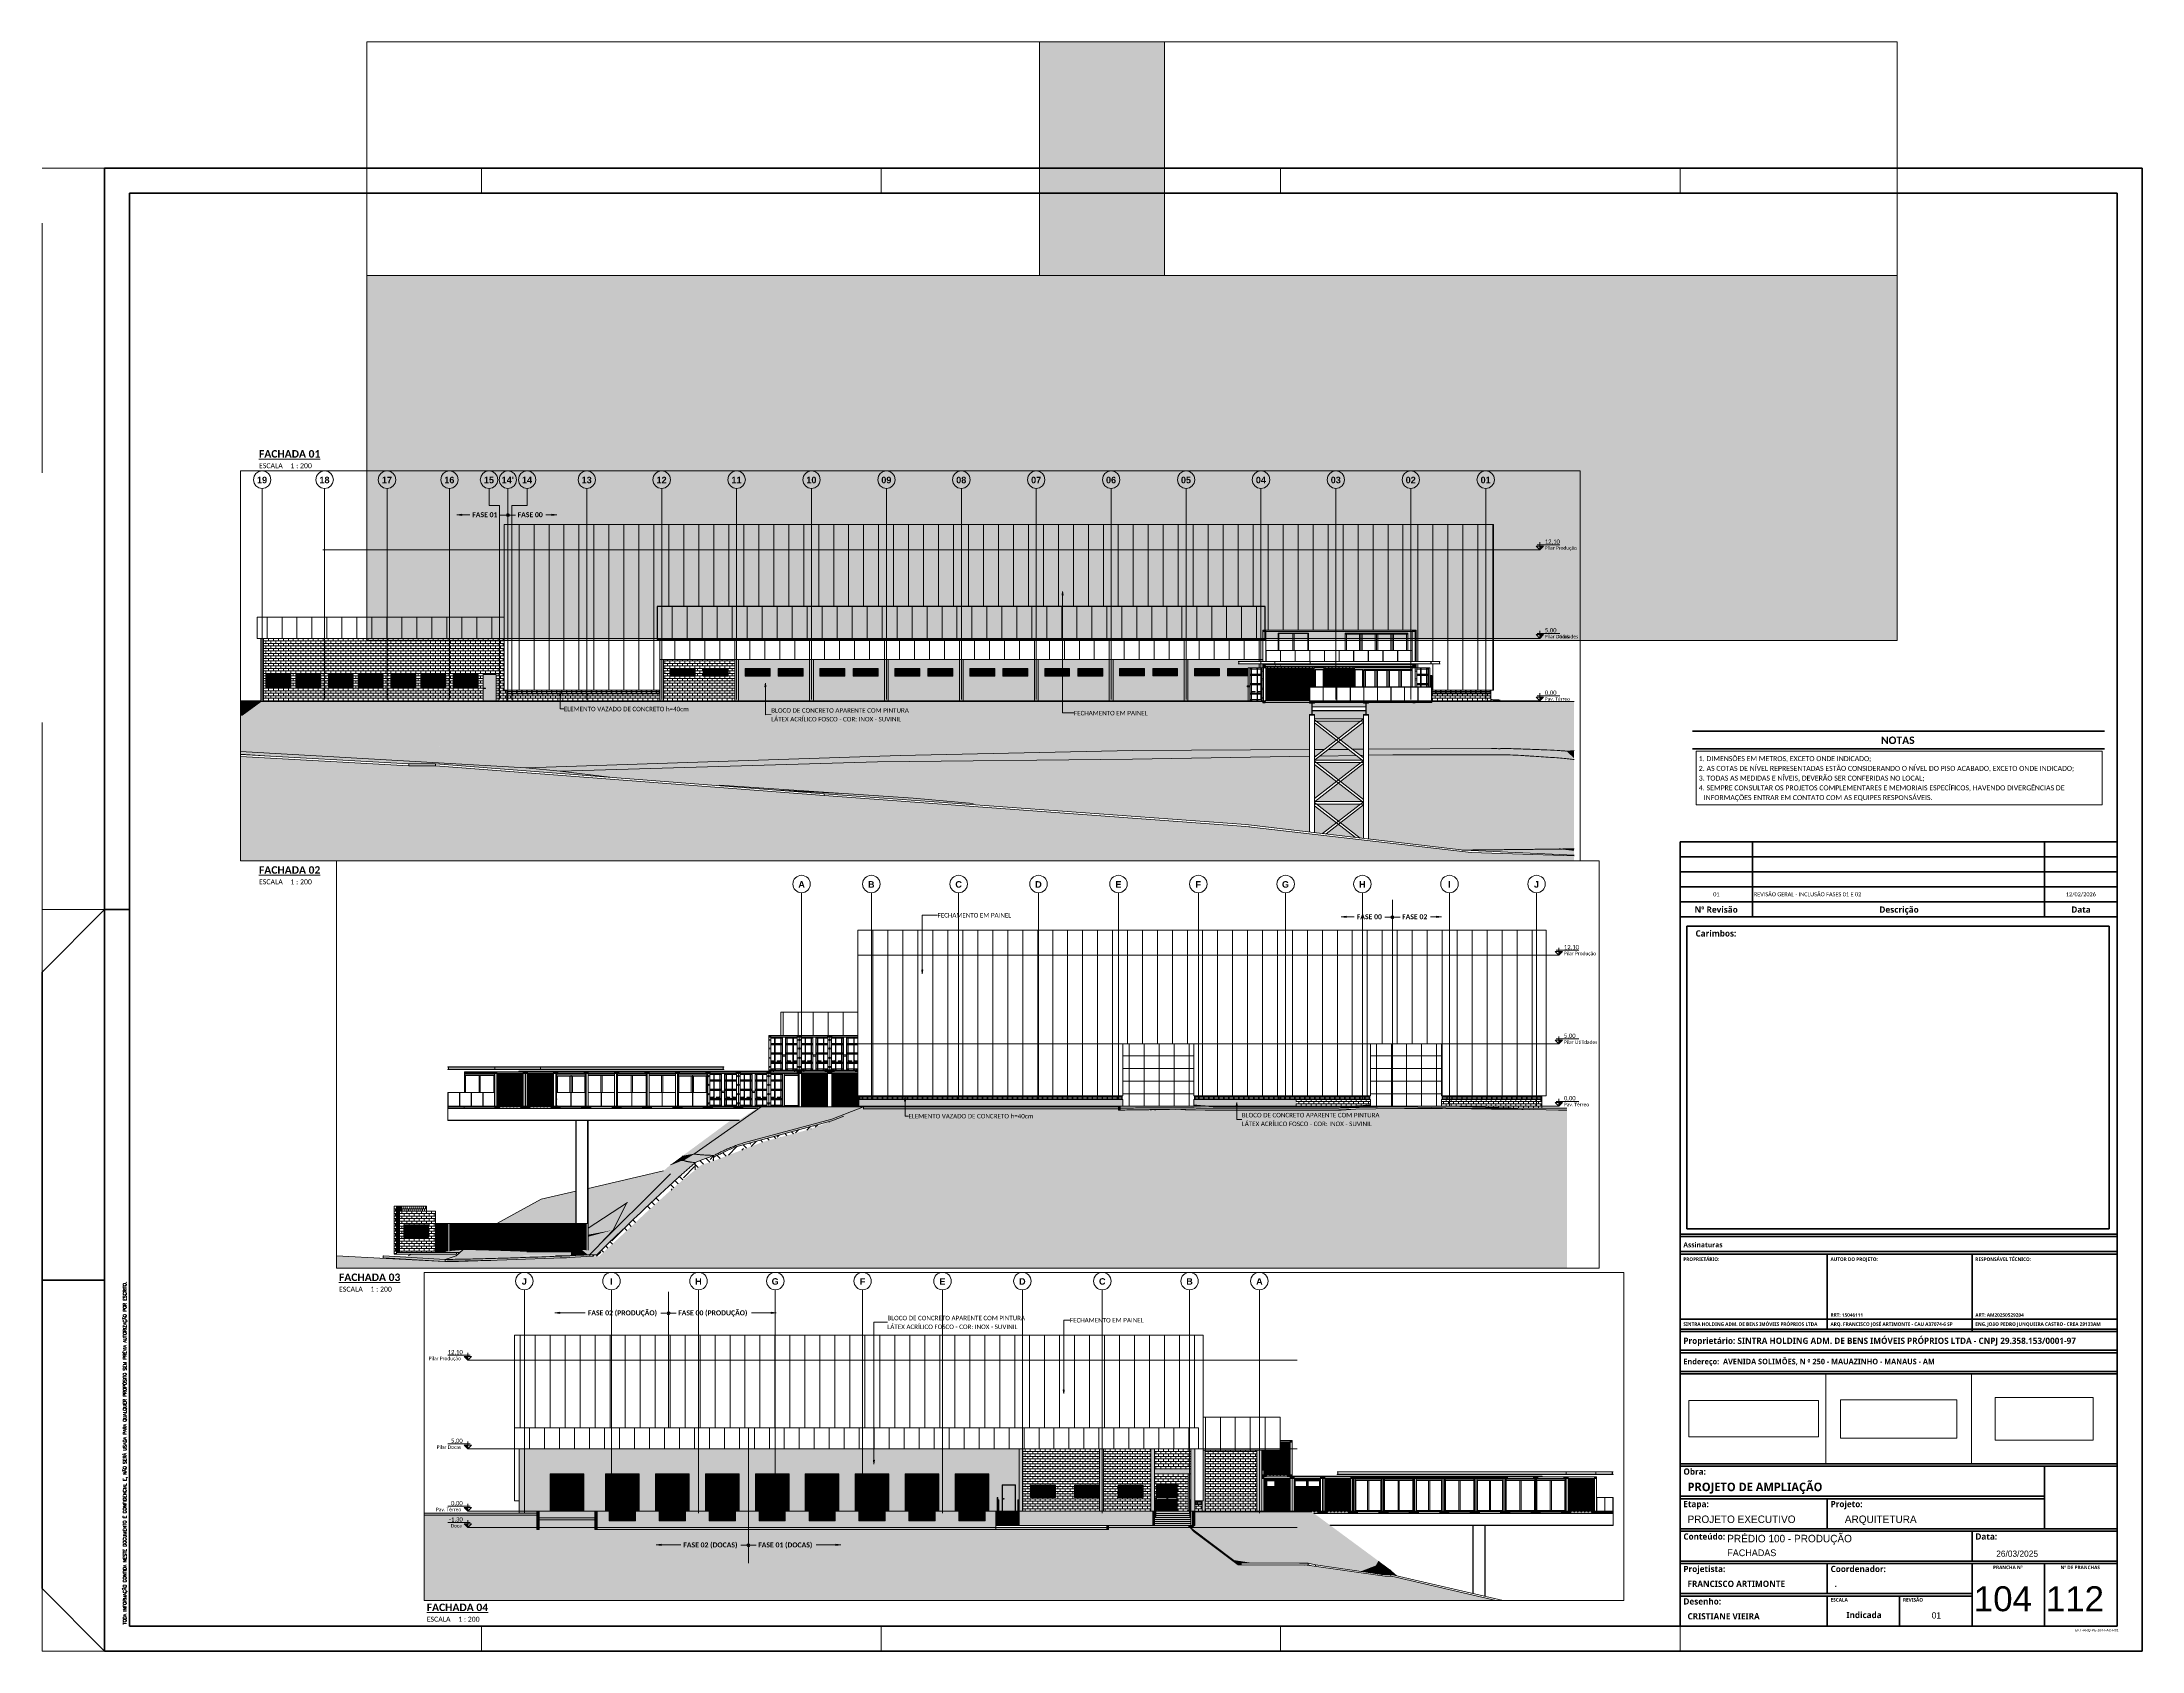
# Paper-space layout 'Layout1' of a CAD drawing. Header units: metres. Extents: x 0 to 0.841, y -0.001 to 0.644.
# The model-space entities are those that its viewports show. They can reach past a viewport. Long polylines and large blocks are cut down to what shows.
import ezdxf

# ---------------------------------------------------------------- set-up
doc = ezdxf.new("R2010")
doc.units = ezdxf.units.M
for name, pattern in [('_Tracejado médio', [0.004, 0.003, -0.001]), ('Center', [0.03, 0.012, -0.006, 0.006, -0.006]), ('Grid Line', [0.022225, 0.0127, -0.003175, 0.003175, -0.003175]), ('Grid Line 1_2_', [0.022225, 0.0127, -0.003175, 0.003175, -0.003175]), ('Hidden', [0.007144, 0.004763, -0.002381])]:
    doc.linetypes.add(name, pattern=pattern)
for name, color, linetype, lineweight in [('0-1', 7, 'Continuous', 5), ('A-ANNO-KEYN', 7, 'Continuous', 5), ('A-AREA', 7, 'Continuous', 5), ('A-DETL-1', 7, 'Continuous', 20), ('A-DETL-2', 7, 'Continuous', 15), ('A-DETL-3', 7, 'Continuous', 25), ('A-DETL-4', 7, 'Continuous', 5), ('A-DETL-5', 7, 'Continuous', 9), ('A-DOOR', 7, 'Continuous', 9), ('A-DOOR-5', 7, 'Continuous', 5), ('A-DOOR-HDLN', 7, '_Tracejado médio', 5), ('A-FLOR', 7, 'Continuous', 9), ('A-FLOR-1', 7, 'Continuous', 20), ('A-FLOR-LEVL', 7, 'Continuous', 5), ('A-FLOR-MCUT', 7, 'Continuous', 9), ('A-GENM', 7, 'Continuous', 5), ('A-GLAZ-1', 7, 'Continuous', 5), ('A-GLAZ-CURT', 7, 'Continuous', 5), ('A-GLAZ-CWMG', 7, 'Continuous', 5), ('A-WALL', 7, 'Continuous', 9), ('A-WALL-2', 7, 'Continuous', 20), ('C-PRKG', 7, 'Continuous', 5), ('Corrimão', 7, 'Continuous', 15), ('Corrimãos', 7, 'Continuous', 15), ('Corrimãos superiores', 7, 'Continuous', 15), ('G-ANNO-TEXT', 7, 'Continuous', 5), ('G-ANNO-TTLB', 7, 'Continuous', 5), ('G-ANNO-TTLB-MEDM', 7, 'Continuous', 50), ('I-WALL', 7, 'Continuous', 9), ('Q-SPCQ', 7, 'Continuous', 5), ('S-BEAM', 7, 'Continuous', 5), ('S-COLS', 7, 'Continuous', 9), ('S-FNDN', 7, 'Continuous', 9), ('S-GRID-IDEN', 7, 'Continuous', 5), ('S-GRID-IDEN-1', 7, 'Continuous', 18), ('S-STRS', 7, 'Continuous', 9), ('Suportes', 7, 'Continuous', 5)]:
    doc.layers.add(name, color=color, linetype=linetype, lineweight=lineweight)
for name, color, linetype, lineweight, true_color in [('A-DETL', 7, 'Continuous', 5, 0x00a600), ('A-DETL-6', 1, 'Grid Line 1_2_', 5, 0xff0000), ('A-DETL-GENF-1', 7, 'Continuous', 5, 0xb8a087), ('A-DOOR-1', 7, 'Continuous', 9, 0xf2f2f2), ('A-DOOR-2', 9, 'Continuous', 5, 0x808080), ('A-DOOR-3', 7, 'Continuous', 5, 0x2e2e2e), ('A-DOOR-4', 7, 'Continuous', 9, 0xdae3e0), ('A-FLOR-2', 7, 'Continuous', 9, 0xaaaaaa), ('A-FLOR-LEVL-1', 7, 'Continuous', 5, 0x232323), ('A-FLOR-LEVL-2', 7, 'Center', 5, 0x0080c0), ('A-FLOR-PATT-1', 7, 'Continuous', 9, 0x74756c), ('A-FLOR-PATT-10', 7, 'Continuous', 5, 0xdbdad7), ('A-FLOR-PATT-2', 7, 'Continuous', 20, 0xc0c0c0), ('A-FLOR-PATT-3', 7, 'Continuous', 20, 0xe3e2df), ('A-FLOR-PATT-4', 7, 'Continuous', 5, 0xb8a087), ('A-FLOR-PATT-5', 7, 'Continuous', 20, 0xd8dad9), ('A-FLOR-PATT-6', 7, 'Continuous', 20, 0xb8c78b), ('A-FLOR-PATT-7', 7, 'Continuous', 20, 0xd3dcb8), ('A-FLOR-PATT-8', 7, 'Continuous', 9, 0x6b7b3c), ('A-FLOR-PATT-9', 7, 'Continuous', 5, 0x74756c), ('A-GENM-1', 7, 'Continuous', 9, 0xaaaaaa), ('A-GENM-2', 7, 'Continuous', 5, 0xe9e9e9), ('A-GLAZ-2', 7, 'Continuous', 5, 0xdae3e0), ('A-GLAZ-3', 7, 'Continuous', 5, 0xf2f2f2), ('A-GLAZ-CURT-1', 7, 'Continuous', 5, 0x787878), ('A-GLAZ-CWMG-1', 7, 'Continuous', 5, 0xf2f2f2), ('A-GLAZ-CWMG-2', 7, 'Continuous', 5, 0xe9e9e9), ('A-WALL-1', 7, 'Continuous', 9, 0xaaaaaa), ('A-WALL-PATT-1', 7, 'Continuous', 5, 0xe3e2df), ('A-WALL-PATT-2', 7, 'Continuous', 5, 0x5f5f5f), ('A-WALL-PATT-3', 7, 'Continuous', 5, 0x515151), ('A-WALL-PATT-4', 7, 'Continuous', 9, 0xfafafa), ('A-WALL-PATT-5', 7, 'Continuous', 9, 0xe3e2df), ('A-WALL-PATT-6', 9, 'Continuous', 5, 0x808080), ('A-WALL-PATT-7', 7, 'Continuous', 9, 0xe2e2e2), ('A-WALL-PATT-8', 7, 'Continuous', 9, 0x74756c), ('Corrimãos superiores-1', 7, 'Continuous', 15, 0xe0e0e0), ('Corrimãos-1', 7, 'Continuous', 15, 0xe0e0e0), ('Guarda-corpos-1', 7, 'Continuous', 15, 0xe0e0e0), ('Guarda-corpos-3', 7, 'Continuous', 9, 0xaaaaaa), ('Q-SPCQ-1', 7, 'Continuous', 5, 0xd8d6cf), ('Q-SPCQ-2', 7, 'Continuous', 5, 0x292929), ('S-BEAM-1', 7, 'Continuous', 5, 0xe3e2df), ('S-COLS-1', 7, 'Continuous', 5, 0xe3e2df), ('S-COLS-2', 7, 'Continuous', 9, 0xe3e2df), ('S-COLS-3', 7, 'Continuous', 9, 0xe9e9e9), ('S-FNDN-1', 7, 'Continuous', 5, 0xd3d1cb), ('S-GRID-1', 9, 'Grid Line', 5, 0x808080), ('S-GRID-2', 9, 'Continuous', 5, 0x808080), ('S-GRID-3', 7, 'Grid Line', 5, 0x0080c0), ('S-GRID-4', 7, 'Continuous', 5, 0x0080c0), ('S-GRID-5', 1, 'Grid Line 1_2_', 5, 0xff0000), ('S-STRS-1', 7, 'Continuous', 9, 0xaaaaaa), ('S-STRS-2', 7, 'Continuous', 5, 0xe2e6e7), ('S-STRS-3', 7, 'Continuous', 5, 0xd8dad9), ('Suportes-1', 7, 'Continuous', 5, 0xe0e0e0)]:
    doc.layers.add(name, color=color, linetype=linetype, lineweight=lineweight, true_color=true_color)
doc.layers.add('G-ANNO-NPLT', color=7, linetype='Continuous', plot=False)
doc.styles.add('Arial_B', font='arialbd.ttf', dxfattribs={"height": 0.52})
doc.styles.add('Calibri', font='calibri.ttf', dxfattribs={"height": 0.34})
doc.styles.add('Calibri_1', font='calibri.ttf', dxfattribs={"height": 0.28})
doc.styles.add('Calibri_2', font='calibri.ttf', dxfattribs={"height": 0.36})
doc.styles.add('Calibri_3', font='calibri.ttf', dxfattribs={"height": 0.2})
doc.styles.add('Calibri_4', font='calibri.ttf', dxfattribs={"height": 0.002})
doc.styles.add('Calibri_5', font='calibri.ttf', dxfattribs={"height": 0.0016})
doc.styles.add('Calibri_B', font='calibrib.ttf', dxfattribs={"height": 0.4})
doc.styles.add('Calibri_B_1', font='calibrib.ttf', dxfattribs={"height": 0.003})
doc.styles.add('RomanS', font='romans__.ttf', dxfattribs={"height": 0.0013})
doc.styles.add('Segoe UI Semibold', font='', dxfattribs={"height": 0.0025})
doc.styles.add('Segoe UI Semibold_1', font='', dxfattribs={"height": 0.002})
doc.styles.add('Segoe UI Semibold_2', font='', dxfattribs={"height": 0.0014})
doc.styles.add('Segoe UI Semibold_3', font='', dxfattribs={"height": 0.0022})
doc.styles.add('Segoe UI Semibold_4', font='', dxfattribs={"height": 0.00143})
doc.styles.add('Segoe UI Semibold_5', font='', dxfattribs={"height": 0.0034})
doc.styles.add('Segoe UI Semibold_B', font='seguisb.ttf', dxfattribs={"height": 0.0025})
doc.styles.add('Segoe UI Semibold_B_1', font='seguisb.ttf', dxfattribs={"height": 0.003})
doc.styles.add('Segoe UI Semibold_B_2', font='seguisb.ttf', dxfattribs={"height": 0.0027})
doc.styles.add('Segoe UI Semibold_B_3', font='seguisb.ttf', dxfattribs={"height": 0.001})
doc.styles.add('Swis721 BlkOul BT', font='swissko.ttf', dxfattribs={"height": 0.01})
doc.styles.get('Segoe UI Semibold').set_extended_font_data('Segoe UI Semibold')
doc.styles.get('Segoe UI Semibold_1').set_extended_font_data('Segoe UI Semibold')
doc.styles.get('Segoe UI Semibold_2').set_extended_font_data('Segoe UI Semibold')
doc.styles.get('Segoe UI Semibold_3').set_extended_font_data('Segoe UI Semibold')
doc.styles.get('Segoe UI Semibold_4').set_extended_font_data('Segoe UI Semibold')
doc.styles.get('Segoe UI Semibold_5').set_extended_font_data('Segoe UI Semibold')
picture_1 = doc.add_image_def('image1.png', size_in_pixel=(147, 41))
picture_2 = doc.add_image_def('image2.jpg', size_in_pixel=(702, 231))
picture_3 = doc.add_image_def('image3.jpg', size_in_pixel=(300, 130))
pattern_1 = [(0, (221.55795, 0), (0, 0.2), []), (90, (221.55795, 0), (-0.2, 0.2), [0.2, -0.2])]
pattern_2 = [(90, (158.658, 0), (-1.2, 7e-17), [])]
pattern_3 = [(0, (167.46295, 0), (0, 0.2), []), (90, (167.46295, 0), (-0.2, 0.2), [0.2, -0.2])]
pattern_4 = [(90, (147.581, 0), (-1.2, 7e-17), [])]
pattern_5 = [(0, (0.1905, 0.65), (0, 0.15), [])]
pattern_6 = [(0, (0.1905, 0.85), (0, 0.15), [])]
pattern_7 = [(45, (292.2927, 0), (0, 1.79605), [1.27, -1.27]), (45, (292.6297, -0.3368), (0, 1.79605), [1.27, -1.27]), (45, (292.9657, -0.6735), (0, 1.79605), [1.27, -1.27]), (135, (292.2927, 0.2245), (-1.79605, 1e-16), [1.27, -1.27]), (135, (292.6297, 0.5613), (-1.79605, 1e-16), [1.27, -1.27]), (135, (292.9657, 0.898), (-1.79605, 1e-16), [1.27, -1.27])]
pattern_8 = [(90, (286.8704, 0), (-1.2, 7e-17), [])]
pattern_9 = [(90, (285.6507, 0), (-1.2, 7e-17), [])]
pattern_10 = [(90, (363.078, 0), (-1.2, 7e-17), [])]
pattern_11 = [(0, (417.45595, 0), (0, 0.2), []), (90, (417.45595, 0), (-0.2, 0.2), [0.2, -0.2])]
pattern_12 = [(90, (415.128, 0), (-1.2, 7e-17), [])]
pattern_13 = [(0, (422.82295, 0), (0, 0.2), []), (90, (422.82295, 0), (-0.2, 0.2), [0.2, -0.2])]
pattern_14 = [(0, (403.57795, 0), (0, 0.2), []), (90, (403.57795, 0), (-0.2, 0.2), [0.2, -0.2])]

# ---------------------------------------------------------------- blocks, each defined once
blk = doc.blocks.new('VALDO CASTRO A1 PL - VALDO CASTRO A1 PL-4226380-ENT-ARQ-PE-104-FAC-R01')
at = {"layer": 'G-ANNO-TTLB', "linetype": 'Hidden'}
for p, q in [((0.0005, 0.271), (0.0005, 0.593)), ((0.0005, 0.593), (0.0255, 0.593)), ((0.1765, 0.583), (0.1765, 0.593)), ((0.3365, 0.583), (0.3365, 0.593)), ((0.4965, 0.583), (0.4965, 0.593)), ((0.6565, 0.583), (0.6565, 0.593)), ((0.0255, 0.296), (0.0005, 0.296)), ((0.0005, -0.001), (0.0005, 0.024)), ((0.1765, -0.001), (0.1765, 0.009)), ((0.3365, -0.001), (0.3365, 0.009)), ((0.4965, -0.001), (0.4965, 0.009)), ((0.6565, -0.001), (0.6565, 0.009)), ((0.0255, -0.001), (0.0005, -0.001))]:
    blk.add_line(p, q, dxfattribs=at)
at = {"layer": 'G-ANNO-TTLB', "lineweight": 40}
for p, q in [((0.8415, 0.593), (0.0255, 0.593)), ((0.0255, 0.593), (0.0255, -0.001)), ((0.8415, -0.001), (0.8415, 0.593)), ((0.0255, 0.296), (0.0005, 0.271)), ((0.0255, 0.296), (0.0355, 0.296)), ((0.0005, 0.271), (0.0005, 0.024)), ((0.0005, 0.1475), (0.0255, 0.1475)), ((0.0255, -0.001), (0.0005, 0.024)), ((0.0255, -0.001), (0.8415, -0.001))]:
    blk.add_line(p, q, dxfattribs=at)
at = {"layer": 'G-ANNO-TTLB'}
for p, q in [((0.8415, -0.001), (0.8415, 0.593)), ((0.0005, -0.001), (0.0005, 0.271)), ((0.71487, 0.074), (0.71487, 0.11)), ((0.77318, 0.11), (0.77318, 0.074))]:
    blk.add_line(p, q, dxfattribs=at)
at = {"layer": 'G-ANNO-TTLB', "lineweight": 100}
for p, q in [((0.8315, 0.583), (0.0355, 0.583)), ((0.0355, 0.583), (0.0355, 0.009)), ((0.8315, 0.009), (0.8315, 0.583)), ((0.0355, 0.009), (0.8315, 0.009))]:
    blk.add_line(p, q, dxfattribs=at)
at = {"layer": 'G-ANNO-TTLB-MEDM'}
for p, q in [((0.65655, 0.32313), (0.8315, 0.32313)), ((0.65655, 0.29913), (0.65655, 0.32313)), ((0.65655, 0.009), (0.65655, 0.32313)), ((0.6855, 0.29313), (0.6855, 0.32313)), ((0.80245, 0.29313), (0.80245, 0.32313)), ((0.65655, 0.31713), (0.8315, 0.31713)), ((0.65655, 0.31113), (0.8315, 0.31113)), ((0.65655, 0.30513), (0.8315, 0.30513)), ((0.65655, 0.29913), (0.8315, 0.29913)), ((0.65655, 0.29313), (0.8315, 0.29313)), ((0.65919, 0.28934), (0.82838, 0.28934)), ((0.65919, 0.16817), (0.65919, 0.28934)), ((0.82838, 0.28934), (0.82838, 0.16817)), ((0.8315, 0.166), (0.65655, 0.166)), ((0.8315, 0.165), (0.65655, 0.165)), ((0.82838, 0.16817), (0.65919, 0.16817)), ((0.8315, 0.159), (0.65655, 0.159)), ((0.8315, 0.158), (0.65655, 0.158)), ((0.71545, 0.128), (0.71545, 0.158)), ((0.77345, 0.127), (0.77345, 0.158)), ((0.8315, 0.132), (0.65655, 0.132)), ((0.8315, 0.128), (0.65655, 0.128)), ((0.8315, 0.127), (0.65655, 0.127)), ((0.8315, 0.1195), (0.65655, 0.1195)), ((0.8315, 0.1185), (0.65655, 0.1185)), ((0.8315, 0.111), (0.65655, 0.111)), ((0.8315, 0.111), (0.65655, 0.111)), ((0.65655, 0.11), (0.8315, 0.11)), ((0.8315, 0.074), (0.65655, 0.074)), ((0.8315, 0.073), (0.65655, 0.073)), ((0.80245, 0.048), (0.80245, 0.073)), ((0.80245, 0.061), (0.65655, 0.061)), ((0.80245, 0.06), (0.65655, 0.06)), ((0.71545, 0.06), (0.71545, 0.048)), ((0.8315, 0.048), (0.65655, 0.048)), ((0.8315, 0.047), (0.65655, 0.047)), ((0.77345, 0.047), (0.77345, 0.035)), ((0.8315, 0.035), (0.65655, 0.035)), ((0.8315, 0.034), (0.65655, 0.034)), ((0.71545, 0.034), (0.71545, 0.022)), ((0.77345, 0.009), (0.77345, 0.034)), ((0.80245, 0.034), (0.80245, 0.009)), ((0.77345, 0.022), (0.65655, 0.022)), ((0.77345, 0.021), (0.65655, 0.021)), ((0.71545, 0.021), (0.71545, 0.009)), ((0.74445, 0.021), (0.74445, 0.009))]:
    blk.add_line(p, q, dxfattribs=at)
at = {"layer": 'G-ANNO-TTLB', "attachment_point": 1}
for s, insert, char_height, width, style in [('Nº Revisão', (0.66234, 0.29727), 0.0025, 0.0211646, 'Segoe UI Semibold'), ('Descrição', (0.73633, 0.29727), 0.0025, 0.0186793, 'Segoe UI Semibold'), ('Data', (0.8132, 0.29727), 0.0025, 0.0090591, 'Segoe UI Semibold'), ('Carimbos:', (0.6627, 0.28772), 0.0025, 0.0194008, 'Segoe UI Semibold'), ('Assinaturas', (0.65784, 0.16272), 0.002, 0.0178776, 'Segoe UI Semibold_1'), ('PROPRIETÁRIO:', (0.65784, 0.15665), 0.0014, 0.0164346, 'Segoe UI Semibold_2'), ('AUTOR DO PROJETO:', (0.71676, 0.15665), 0.0014, 0.0226878, 'Segoe UI Semibold_2'), ('RESPONSÁVEL TÉCNICO:', (0.77476, 0.15665), 0.0014, 0.0262152, 'Segoe UI Semibold_2'), ('SINTRA HOLDING ADM. DE BENS IMÓVEIS PRÓPRIOS LTDA', (0.65784, 0.13065), 0.0014, 0.0630928, 'Segoe UI Semibold_2'), ('ARQ. FRANCISCO JOSÉ ARTIMONTE - CAU A37074-6 SP', (0.71676, 0.13065), 0.0014, 0.0590042, 'Segoe UI Semibold_2'), ('RRT: 15046111', (0.71676, 0.13431), 0.0014, 0.0144304, 'Segoe UI Semibold_2'), ('ART: AM20250529204', (0.77476, 0.13431), 0.0014, 0.0233291, 'Segoe UI Semibold_2'), ('ENG.', (0.77476, 0.13065), 0.0014, 0.0051308, 'Segoe UI Semibold_2'), (' JOãO PEDRO JUNQUEIRA CASTRO', (0.77899, 0.13065), 0.0014, 0.0372785, 'Segoe UI Semibold_2'), (' - CREA 29133AM', (0.80975, 0.13065), 0.0014, 0.0182785, 'Segoe UI Semibold_2'), ('Proprietário: SINTRA HOLDING ADM. DE BENS IMÓVEIS PRÓPRIOS LTDA - CNPJ 29.358.153/0001-97', (0.65784, 0.12453), 0.0025, 0.1935274, 'Segoe UI Semibold'), ('Endereço:  AVENIDA SOLIMÕES, N', (0.65784, 0.11606), 0.0022, 0.0602869, 'Segoe UI Semibold_3'), ('0', (0.70758, 0.116), 0.00143, 0.001443, 'Segoe UI Semibold_4'), (' 250 - MAUAZINHO - MANAUS - AM', (0.70877, 0.11606), 0.0022, 0.0642953, 'Segoe UI Semibold_3'), ('Obra:', (0.65784, 0.07212), 0.0025, 0.0106624, 'Segoe UI Semibold'), ('PROJETO DE AMPLIAÇÃO ', (0.6595, 0.06644), 0.0034, 0.0719114, 'Segoe UI Semibold_5'), ('Etapa:', (0.65784, 0.05912), 0.0025, 0.0117848, 'Segoe UI Semibold'), ('Projeto:', (0.71679, 0.05912), 0.0025, 0.0151519, 'Segoe UI Semibold'), ('Conteúdo:', (0.65784, 0.04612), 0.0025, 0.0201224, 'Segoe UI Semibold'), ('Data:', (0.77479, 0.04612), 0.0025, 0.0101013, 'Segoe UI Semibold'), ('Projetista:', (0.65784, 0.03312), 0.0025, 0.0193207, 'Segoe UI Semibold'), ('FRANCISCO ARTIMONTE', (0.6595, 0.02716), 0.0025, 0.0481814, 'Segoe UI Semibold'), ('Coordenador:', (0.71679, 0.03312), 0.0025, 0.0266962, 'Segoe UI Semibold'), ('PRANCHA Nº', (0.78186, 0.0332), 0.0014, 0.0141899, 'Segoe UI Semibold_2'), ('Nº DE PRANCHAS', (0.80888, 0.0332), 0.0014, 0.019, 'Segoe UI Semibold_2'), ('Desenho:', (0.65784, 0.02012), 0.0025, 0.0179578, 'Segoe UI Semibold'), ('ESCALA', (0.71679, 0.0202), 0.0014, 0.008097, 'Segoe UI Semibold_2'), ('.', (0.7184, 0.02716), 0.0025, 0.0010422, 'Segoe UI Semibold'), ('REVISÃO', (0.74579, 0.0202), 0.0014, 0.0093797, 'Segoe UI Semibold_2'), ('CRISTIANE VIEIRA', (0.6595, 0.01416), 0.0025, 0.0347131, 'Segoe UI Semibold'), ('Indicada', (0.72311, 0.01468), 0.0025, 0.0164346, 'Segoe UI Semibold')]:
    blk.add_mtext(s, dxfattribs=dict(at, insert=insert, char_height=char_height, width=width, style=style))
at = {"layer": 'G-ANNO-TTLB', "insert": (0.033, 0.00961), "char_height": 0.0013, "width": 0.1977763, "attachment_point": 1, "rotation": 90, "style": 'RomanS'}
blk.add_mtext('TODA INFORMAÇÃO CONTIDA NESTE DOCUMENTO É CONFIDENCIAL E, NÃO SERÁ USADA PARA QUALQUER PROPÓSITO SEM PRÉVIA AUTORIZAÇÃO POR ESCRITO.', dxfattribs=at)
at = {"layer": 'G-ANNO-TTLB'}
image = blk.add_image(picture_1, insert=(0.66003, 0.08486), size_in_units=(0.05186, 0.01446), dxfattribs=at)
image.dxf.flags = 7
image = blk.add_image(picture_2, insert=(0.72071, 0.08433), size_in_units=(0.04663, 0.01534), dxfattribs=at)
image.dxf.flags = 7
image = blk.add_image(picture_3, insert=(0.7827, 0.08349), size_in_units=(0.03929, 0.01702), dxfattribs=at)
image.dxf.flags = 7
blk = doc.blocks.new('Viewport - TÍTULO DE DESENHO_ESCALA-509543-ENT-ARQ-PE-104-FAC-R01')
at = {"layer": 'G-ANNO-TTLB', "insert": (0.001, -0.00129), "char_height": 0.002, "width": 0.0117848, "attachment_point": 1, "style": 'Calibri_4'}
blk.add_mtext('ESCALA', dxfattribs=at)
blk = doc.blocks.new('System Panel - COMOVENTE-V4-FACHADA 01')
at = {"layer": 'A-GLAZ-CURT'}
h = blk.add_hatch(dxfattribs=at)
h.set_pattern_fill('FP_6', color=256, style=0, pattern_type=2)
h.set_pattern_definition([(0, (47.425, 0.65), (0, 0.15), [])])
h.paths.add_polyline_path([(47.25, 0.55), (47.6, 0.55), (47.6, 0.75), (47.25, 0.75)])
blk.add_line((47.6, 0.75), (47.25, 0.75), dxfattribs=at)
blk = doc.blocks.new('Rectangular Mullion - 80mm x 50mm aluminio-4464544-FACHADA 01')
at = {"layer": 'A-GLAZ-CWMG-1'}
blk.add_hatch(color=256, dxfattribs=at).paths.add_polyline_path([(47.65, 0.55), (47.65, 0.75), (47.6, 0.75), (47.6, 0.55), (47.63281, 0.55)])
at = {"layer": 'A-GLAZ-CWMG'}
for p, q in [((47.6, 0.75), (47.6, 0.55)), ((47.65, 0.75), (47.65, 0.55)), ((47.65, 0.55), (47.6, 0.55))]:
    blk.add_line(p, q, dxfattribs=at)
blk = doc.blocks.new('Viga-008 - Viga-008-294886-FACHADA 02')
at = {"layer": 'A-GENM-1'}
for p, q in [((-13.70948, -4.755), (-9.77948, -4.755)), ((-9.77948, -4.955), (-13.70948, -4.955))]:
    blk.add_line(p, q, dxfattribs=at)
blk = doc.blocks.new('Viga-008 15168 - Viga-008 15168-294915-FACHADA 02')
at = {"layer": 'A-GENM-1'}
for p, q in [((-13.70948, -8.075), (-9.77948, -8.075)), ((-9.77948, -8.275), (-13.70948, -8.275))]:
    blk.add_line(p, q, dxfattribs=at)
blk = doc.blocks.new('Viga-008 15174 - Viga-008 15174-294937-FACHADA 02')
at = {"layer": 'A-GENM-1'}
for p, q in [((-13.70948, -1.51987), (-9.77948, -4.57732)), ((-9.77948, -4.83071), (-13.70948, -1.77327))]:
    blk.add_line(p, q, dxfattribs=at)
blk = doc.blocks.new('Viga-008 15175 - Viga-008 15175-294974-FACHADA 02')
at = {"layer": 'A-GENM-1'}
for p, q in [((-13.70948, -4.51374), (-9.77948, -1.45629)), ((-13.70948, -4.76714), (-9.77948, -1.70969))]:
    blk.add_line(p, q, dxfattribs=at)
blk = doc.blocks.new('Viga-008 15178 - Viga-008 15178-295011-FACHADA 02')
at = {"layer": 'A-GENM-1'}
for p, q in [((-13.70948, -4.83987), (-9.77948, -7.89732)), ((-9.77948, -8.15071), (-13.70948, -5.09327))]:
    blk.add_line(p, q, dxfattribs=at)
blk = doc.blocks.new('Viga-008 15184 - Viga-008 15184-295048-FACHADA 02')
at = {"layer": 'A-GENM-1'}
for p, q in [((-13.70948, -7.83374), (-9.77948, -4.77629)), ((-13.70948, -8.08714), (-9.77948, -5.02969))]:
    blk.add_line(p, q, dxfattribs=at)
blk = doc.blocks.new('Viga-008 15185 - Viga-008 15185-295085-FACHADA 02')
at = {"layer": 'A-GENM-1'}
for p, q in [((-13.70948, -8.14987), (-10.05252, -10.99489)), ((-10.43679, -10.94934), (-13.70948, -8.40327))]:
    blk.add_line(p, q, dxfattribs=at)
blk = doc.blocks.new('Viga-008 15188 - Viga-008 15188-295122-FACHADA 02')
at = {"layer": 'A-GENM-1'}
for p, q in [((-13.05991, -10.63839), (-9.77948, -8.08629)), ((-12.77726, -10.6719), (-9.77948, -8.33969))]:
    blk.add_line(p, q, dxfattribs=at)
blk = doc.blocks.new('PL - PL-295291-FACHADA 02')
at = {"layer": 'A-GENM-1'}
for p, q in [((-9.77948, -11.02726), (-9.77948, -1.14)), ((-9.37948, -11.07468), (-9.37948, -1.14))]:
    blk.add_line(p, q, dxfattribs=at)
blk = doc.blocks.new('Viga-008 15226 - Viga-008 15226-295325-FACHADA 02')
at = {"layer": 'A-GENM-1'}
for p, q in [((-13.70948, -1.435), (-9.77948, -1.435)), ((-9.77948, -1.635), (-13.70948, -1.635))]:
    blk.add_line(p, q, dxfattribs=at)
blk = doc.blocks.new('PL 15232 - PL 15232-295348-FACHADA 02')
at = {"layer": 'A-GENM-1'}
for p, q in [((-14.10948, -10.51397), (-14.10948, -1.14)), ((-13.70948, -10.56139), (-13.70948, -1.14))]:
    blk.add_line(p, q, dxfattribs=at)
blk = doc.blocks.new('Viga-007 - Viga-007-295370-FACHADA 02')
at = {"layer": 'A-GENM-1'}
for p, q in [((-13.70948, -0.14), (-14.10948, -0.14)), ((-14.10948, -0.14), (-14.10948, -0.18)), ((-13.70948, -0.18), (-13.70948, -0.14)), ((-14.10948, -0.18), (-13.91948, -0.18)), ((-13.91948, -0.18), (-13.91948, -1.1)), ((-13.89948, -1.1), (-13.89948, -0.18)), ((-13.89948, -0.18), (-13.70948, -0.18)), ((-13.91948, -1.1), (-14.10948, -1.1)), ((-14.10948, -1.1), (-14.10948, -1.14)), ((-13.70948, -1.1), (-13.89948, -1.1)), ((-13.70948, -1.14), (-13.70948, -1.1)), ((-14.10948, -1.14), (-13.70948, -1.14))]:
    blk.add_line(p, q, dxfattribs=at)
blk = doc.blocks.new('Viga-007 15243 - Viga-007 15243-295392-FACHADA 02')
at = {"layer": 'A-GENM-1'}
for p, q in [((-9.37948, -0.14), (-9.77948, -0.14)), ((-9.77948, -0.14), (-9.77948, -0.18)), ((-9.37948, -0.18), (-9.37948, -0.14)), ((-9.77948, -0.18), (-9.58948, -0.18)), ((-9.58948, -0.18), (-9.58948, -1.1)), ((-9.56948, -1.1), (-9.56948, -0.18)), ((-9.56948, -0.18), (-9.37948, -0.18)), ((-9.58948, -1.1), (-9.77948, -1.1)), ((-9.77948, -1.1), (-9.77948, -1.14)), ((-9.37948, -1.1), (-9.56948, -1.1)), ((-9.37948, -1.14), (-9.37948, -1.1)), ((-9.77948, -1.14), (-9.37948, -1.14))]:
    blk.add_line(p, q, dxfattribs=at)
blk = doc.blocks.new('Viga-005 15266 - Viga-005 15266-295481-FACHADA 02')
at = {"layer": 'A-GENM-1'}
for p, q in [((-4.34486, -0.13), (-4.34486, -0.05)), ((-4.32486, -0.13), (-4.34486, -0.13)), ((-4.32486, -0.14), (-4.32486, -0.13)), ((-4.34986, -0.14), (-4.32486, -0.14))]:
    blk.add_line(p, q, dxfattribs=at)
blk = doc.blocks.new('Viga-005 15267 - Viga-005 15267-295503-FACHADA 02')
at = {"layer": 'A-GENM-1'}
for p, q in [((-5.62816, -0.05), (-5.62816, -0.13)), ((-5.61816, -0.13), (-5.61816, -0.05)), ((-5.62816, -0.13), (-5.64816, -0.13)), ((-5.64816, -0.13), (-5.64816, -0.14)), ((-5.59816, -0.13), (-5.61816, -0.13)), ((-5.59816, -0.14), (-5.59816, -0.13)), ((-5.64816, -0.14), (-5.59816, -0.14))]:
    blk.add_line(p, q, dxfattribs=at)
blk = doc.blocks.new('Viga-008 15270 - Viga-008 15270-295525-FACHADA 02')
at = {"layer": 'A-GENM-1'}
for p, q in [((-9.58948, -0.483), (-13.89948, -0.483)), ((-9.58948, -0.496), (-13.89948, -0.496)), ((-9.58948, -0.787), (-13.89948, -0.787)), ((-13.89948, -0.8), (-9.58948, -0.8))]:
    blk.add_line(p, q, dxfattribs=at)
blk = doc.blocks.new('Viga-005 15271 - Viga-005 15271-295547-FACHADA 02')
at = {"layer": 'A-GENM-1'}
for p, q in [((-14.08948, -0.05), (-14.08948, -0.13)), ((-14.08948, -0.13), (-14.10948, -0.13)), ((-14.10948, -0.13), (-14.10948, -0.14))]:
    blk.add_line(p, q, dxfattribs=at)
blk = doc.blocks.new('Viga-005 15278 - Viga-005 15278-295569-FACHADA 02')
at = {"layer": 'A-GENM-1'}
blk.add_line((-4.32486, -0.05), (-4.32486, -0.13), dxfattribs=at)
blk = doc.blocks.new('Viga-005 15283 - Viga-005 15283-295591-FACHADA 02')
at = {"layer": 'A-GENM-1'}
for p, q in [((-14.08448, -0.13), (-14.08448, -0.05)), ((-4.34986, -0.05), (-4.34986, -0.13)), ((-14.08448, -0.14), (-14.08448, -0.13)), ((-4.34986, -0.13), (-14.08448, -0.13)), ((-4.34986, -0.13), (-4.34986, -0.14)), ((-14.08448, -0.14), (-4.34986, -0.14))]:
    blk.add_line(p, q, dxfattribs=at)
blk = doc.blocks.new('CONTAINER - CONTAINER-295631-FACHADA 02')
at = {"layer": 'S-STRS-1'}
for p, q in [((-17.662, -0.03), (-17.84, -0.03)), ((-17.84, -0.03), (-17.84, -0.15)), ((-17.84, -0.03), (-17.662, -0.03)), ((-17.84, -0.15), (-17.84, -0.03)), ((-17.662, -0.15), (-17.662, -0.03)), ((-17.662, -0.03), (-17.662, -0.15)), ((-17.77398, -0.07072), (-17.77028, -0.06702)), ((-17.77028, -0.06702), (-17.77398, -0.07072)), ((-17.77028, -0.06702), (-17.766, -0.06402)), ((-17.766, -0.06402), (-17.77028, -0.06702)), ((-17.766, -0.06402), (-17.76126, -0.06181)), ((-17.76126, -0.06181), (-17.766, -0.06402)), ((-17.76126, -0.06181), (-17.75621, -0.06046)), ((-17.75621, -0.06046), (-17.76126, -0.06181)), ((-17.75621, -0.06046), (-17.751, -0.06)), ((-17.751, -0.06), (-17.75621, -0.06046)), ((-17.751, -0.06), (-17.74579, -0.06046)), ((-17.74579, -0.06046), (-17.751, -0.06)), ((-17.74579, -0.06046), (-17.74074, -0.06181)), ((-17.74074, -0.06181), (-17.74579, -0.06046)), ((-17.74074, -0.06181), (-17.736, -0.06402)), ((-17.736, -0.06402), (-17.74074, -0.06181)), ((-17.736, -0.06402), (-17.73172, -0.06702)), ((-17.73172, -0.06702), (-17.736, -0.06402)), ((-17.73172, -0.06702), (-17.72802, -0.07072)), ((-17.72802, -0.07072), (-17.73172, -0.06702)), ((-17.77919, -0.07974), (-17.77698, -0.075)), ((-17.77698, -0.075), (-17.77919, -0.07974)), ((-17.77698, -0.075), (-17.77398, -0.07072)), ((-17.77398, -0.07072), (-17.77698, -0.075)), ((-17.72802, -0.07072), (-17.72502, -0.075)), ((-17.72502, -0.075), (-17.72802, -0.07072)), ((-17.72502, -0.075), (-17.72281, -0.07974)), ((-17.72281, -0.07974), (-17.72502, -0.075)), ((-17.78054, -0.08479), (-17.77919, -0.07974)), ((-17.77919, -0.07974), (-17.78054, -0.08479)), ((-17.72281, -0.07974), (-17.72146, -0.08479)), ((-17.72146, -0.08479), (-17.72281, -0.07974)), ((-17.781, -0.09), (-17.78054, -0.08479)), ((-17.78054, -0.08479), (-17.781, -0.09)), ((-17.78054, -0.09521), (-17.781, -0.09)), ((-17.781, -0.09), (-17.78054, -0.09521)), ((-17.72146, -0.08479), (-17.721, -0.09)), ((-17.721, -0.09), (-17.72146, -0.08479)), ((-17.721, -0.09), (-17.72146, -0.09521)), ((-17.72146, -0.09521), (-17.721, -0.09)), ((-17.77919, -0.10026), (-17.78054, -0.09521)), ((-17.78054, -0.09521), (-17.77919, -0.10026)), ((-17.77698, -0.105), (-17.77919, -0.10026)), ((-17.77919, -0.10026), (-17.77698, -0.105)), ((-17.72281, -0.10026), (-17.72502, -0.105)), ((-17.72502, -0.105), (-17.72281, -0.10026)), ((-17.72281, -0.10026), (-17.72146, -0.09521)), ((-17.72146, -0.09521), (-17.72281, -0.10026)), ((-17.77398, -0.10928), (-17.77698, -0.105)), ((-17.77698, -0.105), (-17.77398, -0.10928)), ((-17.77028, -0.11298), (-17.77398, -0.10928)), ((-17.77398, -0.10928), (-17.77028, -0.11298)), ((-17.72802, -0.10928), (-17.73172, -0.11298)), ((-17.73172, -0.11298), (-17.72802, -0.10928)), ((-17.72502, -0.105), (-17.72802, -0.10928)), ((-17.72802, -0.10928), (-17.72502, -0.105)), ((-17.766, -0.11598), (-17.77028, -0.11298)), ((-17.77028, -0.11298), (-17.766, -0.11598)), ((-17.76126, -0.11819), (-17.766, -0.11598)), ((-17.766, -0.11598), (-17.76126, -0.11819)), ((-17.736, -0.11598), (-17.74074, -0.11819)), ((-17.74074, -0.11819), (-17.736, -0.11598)), ((-17.73172, -0.11298), (-17.736, -0.11598)), ((-17.736, -0.11598), (-17.73172, -0.11298)), ((-17.75621, -0.11954), (-17.76126, -0.11819)), ((-17.76126, -0.11819), (-17.75621, -0.11954)), ((-17.751, -0.12), (-17.75621, -0.11954)), ((-17.75621, -0.11954), (-17.751, -0.12)), ((-17.74579, -0.11954), (-17.751, -0.12)), ((-17.751, -0.12), (-17.74579, -0.11954)), ((-17.74074, -0.11819), (-17.74579, -0.11954)), ((-17.74579, -0.11954), (-17.74074, -0.11819)), ((-17.84, -0.15), (-17.662, -0.15)), ((-17.662, -0.15), (-17.84, -0.15))]:
    blk.add_line(p, q, dxfattribs=at)
blk = doc.blocks.new('CONTAINER - CONTAINER-295635-FACHADA 02')
blk.add_blockref('CONTAINER - CONTAINER-295631-FACHADA 02', (0, 0))
blk = doc.blocks.new('PL 15446 - PL 15446-295802-FACHADA 02')
at = {"layer": 'A-GENM-1'}
blk.add_line((-5.21885, 2.642), (-5.22136, 2.642), dxfattribs=at)
blk = doc.blocks.new('PL 15476 - PL 15476-295828-FACHADA 02')
at = {"layer": 'A-GENM-1'}
blk.add_line((-4.73119, 2.642), (-4.7337, 2.642), dxfattribs=at)
blk = doc.blocks.new('Viga-002 15546 - Viga-002 15546-295894-FACHADA 02')
at = {"layer": 'A-GENM-1'}
for p, q in [((-5.23684, 2.541), (-5.23684, 2.641)), ((-5.23684, 2.641), (-5.21829, 2.641)), ((-5.18029, 2.641), (-5.16184, 2.641)), ((-5.16184, 2.641), (-5.16184, 2.541)), ((-5.23684, 2.541), (-5.21827, 2.541)), ((-5.18029, 2.541), (-5.16184, 2.541))]:
    blk.add_line(p, q, dxfattribs=at)
blk = doc.blocks.new('PL 15603 - PL 15603-295978-FACHADA 02')
at = {"layer": 'A-GENM-1'}
for p, q in [((-4.73063, 2.642), (-4.73063, 1.11)), ((-4.69263, 2.642), (-4.73063, 2.642)), ((-4.69263, 1.11), (-4.69263, 2.642))]:
    blk.add_line(p, q, dxfattribs=at)
blk = doc.blocks.new('PL 15608 - PL 15608-296004-FACHADA 02')
at = {"layer": 'A-GENM-1'}
for p, q in [((-5.21829, 2.642), (-5.21829, 1.11)), ((-5.18029, 2.642), (-5.21829, 2.642)), ((-5.18029, 1.11), (-5.18029, 2.642))]:
    blk.add_line(p, q, dxfattribs=at)
blk = doc.blocks.new('Viga-002 15614 - Viga-002 15614-296016-FACHADA 02')
at = {"layer": 'A-GENM-1'}
for p, q in [((-4.74918, 2.541), (-4.74918, 2.641)), ((-4.74918, 2.641), (-4.73063, 2.641)), ((-4.69263, 2.641), (-4.67418, 2.641)), ((-4.67418, 2.641), (-4.67418, 2.541)), ((-4.74918, 2.541), (-4.7306, 2.541)), ((-4.69263, 2.541), (-4.67418, 2.541))]:
    blk.add_line(p, q, dxfattribs=at)
blk = doc.blocks.new('Viga-004 15714 - Viga-004 15714-296150-FACHADA 02')
at = {"layer": 'A-GENM-1'}
for p, q in [((-17.842, 2.47027), (-17.96, 2.45067)), ((-17.96, 2.45067), (-17.96, 2.38067)), ((-17.96, 2.38067), (-17.842, 2.361))]:
    blk.add_line(p, q, dxfattribs=at)
blk = doc.blocks.new('Viga-004 15749 - Viga-004 15749-296241-FACHADA 02')
at = {"layer": 'A-GENM-1'}
for p, q in [((-17.842, 1.0336), (-17.96, 1.014)), ((-17.96, 1.014), (-17.96, 0.944)), ((-17.96, 0.944), (-17.842, 0.92433))]:
    blk.add_line(p, q, dxfattribs=at)
blk = doc.blocks.new('Viga-002 15894 - Viga-002 15894-296464-FACHADA 02')
at = {"layer": 'A-GENM-1'}
for p, q in [((-18.32616, 2.541), (-18.32616, 2.641)), ((-18.32616, 2.641), (-18.30771, 2.641)), ((-18.26971, 2.641), (-18.25116, 2.641)), ((-18.25116, 2.641), (-18.25116, 2.541)), ((-18.30771, 2.541), (-18.32616, 2.541)), ((-18.25116, 2.541), (-18.26971, 2.541))]:
    blk.add_line(p, q, dxfattribs=at)
blk = doc.blocks.new('AL 15956 - AL 2-296565-FACHADA 02')
at = {"layer": 'A-WALL-1'}
for p, q in [((-9.76465, 0.02), (-9.75465, 0.02)), ((-8.67969, 0.02), (-8.66969, 0.02)), ((-7.59473, 0.02), (-7.58473, 0.02)), ((-6.50978, 0.02), (-6.49978, 0.02))]:
    blk.add_line(p, q, dxfattribs=at)
blk = doc.blocks.new('AL 15956 - AL 15956-296562-FACHADA 02')
at = {"layer": 'A-WALL-1'}
for p, q in [((-10.51603, 2.67), (-5.648, 2.67)), ((-10.51603, 2.52), (-10.51603, 2.67)), ((-5.648, 2.67), (-5.648, 1.11)), ((-10.51603, 2.52), (-9.81755, 2.52)), ((-9.81755, 2.52), (-9.81755, 1.11)), ((-9.736, 1.11), (-9.736, 2.52)), ((-9.736, 2.52), (-5.886, 2.52)), ((-5.886, 2.52), (-5.886, 1.11)), ((-9.75465, 0.02), (-9.76465, 0.02))]:
    blk.add_line(p, q, dxfattribs=at)
blk.add_blockref('AL 15956 - AL 2-296565-FACHADA 02', (0, 0))
blk = doc.blocks.new('J 08 15957 - J 08-296589-FACHADA 02')
at = {"layer": 'A-GENM-1'}
for p, q in [((-9.81755, 2.52), (-10.51603, 2.52)), ((-10.51603, 2.52), (-10.51603, 2.47)), ((-10.51603, 2.47), (-10.51603, 2.52)), ((-10.51603, 2.52), (-9.81755, 2.52)), ((-9.81755, 2.47), (-9.81755, 2.52)), ((-9.81755, 2.52), (-9.81755, 2.47)), ((-10.46603, 2.47), (-10.51603, 2.47)), ((-10.51603, 2.47), (-10.51603, 1.11)), ((-10.51603, 1.11), (-10.51603, 2.47)), ((-10.51603, 2.47), (-10.46603, 2.47)), ((-10.46603, 2.47), (-10.51603, 2.47)), ((-10.51603, 2.47), (-10.46603, 2.47)), ((-10.46603, 1.11), (-10.46603, 2.47)), ((-10.46603, 2.47), (-10.46603, 1.11)), ((-10.46603, 2.47), (-9.86755, 2.47)), ((-9.86755, 2.47), (-10.46603, 2.47)), ((-9.86755, 2.47), (-9.81755, 2.47)), ((-9.86755, 2.47), (-9.86755, 1.11)), ((-9.81755, 2.47), (-9.86755, 2.47)), ((-9.86755, 1.11), (-9.86755, 2.47)), ((-9.86755, 2.47), (-9.81755, 2.47)), ((-9.81755, 2.47), (-9.86755, 2.47)), ((-9.81755, 1.11), (-9.81755, 2.47)), ((-9.81755, 2.47), (-9.81755, 1.11))]:
    blk.add_line(p, q, dxfattribs=at)
blk = doc.blocks.new('J 08 15957 - J 08 15957-296593-FACHADA 02')
blk.add_blockref('J 08 15957 - J 08-296589-FACHADA 02', (0, 0))
blk = doc.blocks.new('AL 16160 - AL 16160-296754-FACHADA 02')
at = {"layer": 'A-WALL-1'}
blk.add_line((-13.752, 1.11), (-13.752, 2.67), dxfattribs=at)
blk = doc.blocks.new('_16174 -  16174-296788-FACHADA 02')
at = {"layer": 'A-GENM-1'}
for p, q in [((-8.7735, 2.52), (-9.736, 2.52)), ((-9.736, 2.52), (-9.736, 2.42)), ((-9.736, 2.52), (-8.7735, 2.52)), ((-9.736, 2.42), (-9.736, 2.52)), ((-8.7735, 2.52), (-8.7735, 2.42)), ((-8.7735, 2.42), (-8.7735, 2.52)), ((-7.811, 2.42), (-7.811, 2.52)), ((-7.811, 2.52), (-7.811, 2.42)), ((-7.811, 2.52), (-7.811, 2.42)), ((-7.811, 2.42), (-7.811, 2.52)), ((-6.8485, 2.42), (-6.8485, 2.52)), ((-6.8485, 2.52), (-5.886, 2.52)), ((-6.8485, 2.52), (-6.8485, 2.42)), ((-5.886, 2.52), (-6.8485, 2.52)), ((-5.886, 2.42), (-5.886, 2.52)), ((-5.886, 2.52), (-5.886, 2.42)), ((-9.736, 1.11), (-9.736, 2.42)), ((-9.636, 2.42), (-9.736, 2.42)), ((-9.736, 2.42), (-9.736, 1.11)), ((-9.736, 2.42), (-9.636, 2.42)), ((-9.736, 2.42), (-9.636, 2.42)), ((-9.636, 2.42), (-9.736, 2.42)), ((-9.636, 1.11), (-9.636, 2.42)), ((-9.636, 2.42), (-9.636, 1.11)), ((-9.636, 2.42), (-8.8735, 2.42)), ((-8.8735, 2.42), (-9.636, 2.42)), ((-8.7735, 2.42), (-8.8735, 2.42)), ((-8.8735, 2.42), (-8.8735, 1.11)), ((-8.8735, 1.11), (-8.8735, 2.42)), ((-8.8735, 2.42), (-8.7735, 2.42)), ((-8.8735, 2.42), (-8.7735, 2.42)), ((-8.7735, 2.42), (-8.8735, 2.42)), ((-8.7735, 1.11), (-8.7735, 2.42)), ((-8.7735, 2.42), (-8.7735, 1.11)), ((-8.6735, 2.42), (-8.7735, 2.42)), ((-8.7735, 2.42), (-8.6735, 2.42)), ((-8.6735, 2.42), (-8.7735, 2.42)), ((-8.7735, 2.42), (-8.6735, 2.42)), ((-8.6735, 2.42), (-8.6735, 1.11)), ((-8.6735, 1.11), (-8.6735, 2.42)), ((-8.6735, 2.42), (-7.911, 2.42)), ((-7.911, 2.42), (-8.6735, 2.42)), ((-7.911, 2.42), (-7.811, 2.42)), ((-7.811, 2.42), (-7.911, 2.42)), ((-7.911, 2.42), (-7.911, 1.11)), ((-7.911, 1.11), (-7.911, 2.42)), ((-7.911, 2.42), (-7.811, 2.42)), ((-7.811, 2.42), (-7.911, 2.42)), ((-7.811, 2.42), (-7.811, 1.11)), ((-7.811, 1.11), (-7.811, 2.42)), ((-7.811, 1.11), (-7.811, 2.42)), ((-7.711, 2.42), (-7.811, 2.42)), ((-7.811, 2.42), (-7.811, 1.11)), ((-7.811, 2.42), (-7.711, 2.42)), ((-7.811, 2.42), (-7.711, 2.42)), ((-7.711, 2.42), (-7.811, 2.42)), ((-7.711, 1.11), (-7.711, 2.42)), ((-7.711, 2.42), (-7.711, 1.11)), ((-7.711, 2.42), (-6.9485, 2.42)), ((-6.9485, 2.42), (-7.711, 2.42)), ((-6.8485, 2.42), (-6.9485, 2.42)), ((-6.9485, 2.42), (-6.9485, 1.11)), ((-6.9485, 1.11), (-6.9485, 2.42)), ((-6.9485, 2.42), (-6.8485, 2.42)), ((-6.9485, 2.42), (-6.8485, 2.42)), ((-6.8485, 2.42), (-6.9485, 2.42)), ((-6.8485, 1.11), (-6.8485, 2.42)), ((-6.7485, 2.42), (-6.8485, 2.42)), ((-6.8485, 2.42), (-6.8485, 1.11)), ((-6.8485, 2.42), (-6.7485, 2.42)), ((-6.7485, 2.42), (-6.8485, 2.42)), ((-6.8485, 2.42), (-6.7485, 2.42)), ((-6.7485, 2.42), (-6.7485, 1.11)), ((-6.7485, 1.11), (-6.7485, 2.42)), ((-6.7485, 2.42), (-5.986, 2.42)), ((-5.986, 2.42), (-6.7485, 2.42)), ((-5.986, 2.42), (-5.886, 2.42)), ((-5.886, 2.42), (-5.986, 2.42)), ((-5.986, 2.42), (-5.986, 1.11)), ((-5.986, 1.11), (-5.986, 2.42)), ((-5.986, 2.42), (-5.886, 2.42)), ((-5.886, 2.42), (-5.986, 2.42)), ((-5.886, 2.42), (-5.886, 1.11)), ((-5.886, 1.11), (-5.886, 2.42)), ((-8.6735, 1.1), (-8.6735, 0.22)), ((-8.6735, 0.22), (-8.6735, 1.1)), ((-8.6735, 0.22), (-8.67969, 0.22)), ((-8.67969, 0.22), (-8.6735, 0.22)), ((-8.6735, 0.22), (-8.67969, 0.22)), ((-8.67969, 0.22), (-8.6735, 0.22)), ((-8.66969, 0.22), (-8.6735, 0.22)), ((-8.6735, 0.22), (-8.66969, 0.22)), ((-7.58473, 0.22), (-7.59473, 0.22)), ((-7.59473, 0.22), (-7.58473, 0.22)), ((-6.49978, 0.22), (-6.50978, 0.22)), ((-6.50978, 0.22), (-6.49978, 0.22)), ((-8.66969, 0.02), (-8.67969, 0.02)), ((-8.67969, 0.02), (-8.66969, 0.02)), ((-7.58473, 0.02), (-7.59473, 0.02)), ((-7.59473, 0.02), (-7.58473, 0.02)), ((-6.49978, 0.02), (-6.50978, 0.02)), ((-6.50978, 0.02), (-6.49978, 0.02))]:
    blk.add_line(p, q, dxfattribs=at)
blk = doc.blocks.new('_16174 -  16174-296792-FACHADA 02')
blk.add_blockref('_16174 -  16174-296788-FACHADA 02', (0, 0))
blk = doc.blocks.new('Viga-007 16342 - Viga-007 16342-296873-FACHADA 02')
at = {"layer": 'A-GENM-1'}
for p, q in [((-18.7967, 2.1245), (-18.90019, 2.1245)), ((-18.30771, 2.1245), (-18.75737, 2.1245)), ((-17.96, 2.1245), (-18.26971, 2.1245)), ((-18.90019, 2.102), (-18.7967, 2.102)), ((-18.75737, 2.102), (-18.30771, 2.102)), ((-18.26971, 2.102), (-17.96, 2.102)), ((-18.90019, 2.042), (-18.7967, 2.042)), ((-18.75737, 2.042), (-18.30771, 2.042)), ((-18.26971, 2.042), (-17.96, 2.042)), ((-18.90019, 2.0195), (-18.7967, 2.0195)), ((-18.75737, 2.0195), (-18.30771, 2.0195)), ((-18.26971, 2.0195), (-17.96, 2.0195)), ((-18.90019, 1.3745), (-18.7967, 1.3745)), ((-18.75804, 1.3745), (-18.30708, 1.3745)), ((-18.27037, 1.3745), (-17.96, 1.3745)), ((-18.90019, 1.352), (-18.7967, 1.352)), ((-18.75804, 1.352), (-18.30708, 1.352)), ((-18.27037, 1.352), (-17.96, 1.352)), ((-18.90019, 1.292), (-18.7967, 1.292)), ((-18.75804, 1.292), (-18.30708, 1.292)), ((-18.27037, 1.292), (-17.96, 1.292)), ((-18.90019, 1.2695), (-18.7967, 1.2695)), ((-18.75804, 1.2695), (-18.30708, 1.2695)), ((-18.27037, 1.2695), (-17.96, 1.2695)), ((-18.90019, 0.6245), (-18.7967, 0.6245)), ((-18.75753, 0.6245), (-18.30756, 0.6245)), ((-18.26987, 0.6245), (-17.96, 0.6245)), ((-18.90019, 0.602), (-18.7967, 0.602)), ((-18.75752, 0.602), (-18.30757, 0.602)), ((-18.26986, 0.602), (-17.96, 0.602)), ((-18.90019, 0.542), (-18.7967, 0.542)), ((-18.75751, 0.542), (-18.30758, 0.542)), ((-18.26984, 0.542), (-17.96, 0.542)), ((-18.90019, 0.5195), (-18.7967, 0.5195)), ((-18.7575, 0.5195), (-18.30758, 0.5195)), ((-18.26984, 0.5195), (-17.96, 0.5195))]:
    blk.add_line(p, q, dxfattribs=at)
blk = doc.blocks.new('Viga-002 16557 - Viga-002 16557-297127-FACHADA 02')
at = {"layer": 'A-GENM-1'}
blk.add_line((-5.638, 2.641), (-5.648, 2.641), dxfattribs=at)
blk = doc.blocks.new('Viga-004 16632 - Viga-004 16632-297169-FACHADA 02')
at = {"layer": 'A-GENM-1'}
for p, q in [((-17.842, 0.29094), (-17.96, 0.27134)), ((-17.96, 0.27134), (-17.96, 0.20134)), ((-17.96, 0.20134), (-17.842, 0.18167))]:
    blk.add_line(p, q, dxfattribs=at)
blk = doc.blocks.new('PL 22935 - PL 22935-299407-FACHADA 02')
at = {"layer": 'A-GENM-1'}
for p, q in [((-18.79537, 2.642), (-18.79537, 0.002)), ((-18.75737, 2.642), (-18.79537, 2.642)), ((-18.75737, 0.002), (-18.75737, 2.642)), ((-18.79537, 0.002), (-18.75737, 0.002))]:
    blk.add_line(p, q, dxfattribs=at)
blk = doc.blocks.new('AL 23183 - AL 23183-299662-FACHADA 02')
at = {"layer": 'A-WALL-1'}
blk.add_line((-5.648, 1.11), (-5.648, 2.67), dxfattribs=at)
blk = doc.blocks.new('PL 23259 - PL 23259-299851-FACHADA 02')
at = {"layer": 'A-GENM-1'}
for p, q in [((-18.30771, 2.642), (-18.30771, 0.002)), ((-18.26971, 2.642), (-18.30771, 2.642)), ((-18.26971, 0.002), (-18.26971, 2.642)), ((-18.30771, 0.002), (-18.26971, 0.002))]:
    blk.add_line(p, q, dxfattribs=at)
blk = doc.blocks.new('CONTAINER 23316 - CONTAINER-299981-FACHADA 02')
at = {"layer": 'S-STRS-1'}
for p, q in [((-5.826, -0.14), (-5.826, -0.15)), ((-5.826, -0.15), (-5.826, -0.14)), ((-5.648, -0.15), (-5.648, -0.14)), ((-5.648, -0.14), (-5.648, -0.15)), ((-5.826, -0.15), (-5.648, -0.15)), ((-5.648, -0.15), (-5.826, -0.15))]:
    blk.add_line(p, q, dxfattribs=at)
blk = doc.blocks.new('CONTAINER 23316 - CONTAINER 23316-299985-FACHADA 02')
blk.add_blockref('CONTAINER 23316 - CONTAINER-299981-FACHADA 02', (0, 0))
blk = doc.blocks.new('AL 23318 - AL 2-299995-FACHADA 02')
at = {"layer": 'A-WALL-1'}
blk.add_line((-13.01952, 0.02), (-13.00952, 0.02), dxfattribs=at)
blk = doc.blocks.new('AL 23318 - AL 23318-299992-FACHADA 02')
at = {"layer": 'A-WALL-1'}
for p, q in [((-13.752, 2.67), (-12.972, 2.67)), ((-13.752, 1.11), (-13.752, 2.67)), ((-12.972, 2.67), (-12.972, 1.11)), ((-13.672, 1.11), (-13.672, 2.52)), ((-13.672, 2.52), (-12.97352, 2.52)), ((-12.97352, 2.52), (-12.97352, 1.11))]:
    blk.add_line(p, q, dxfattribs=at)
blk.add_blockref('AL 23318 - AL 2-299995-FACHADA 02', (0, 0))
blk = doc.blocks.new('J 08 23328 - J 08-300012-FACHADA 02')
at = {"layer": 'A-GENM-1'}
for p, q in [((-12.97352, 2.52), (-13.672, 2.52)), ((-13.672, 2.52), (-13.672, 2.47)), ((-13.672, 2.47), (-13.672, 2.52)), ((-13.672, 2.52), (-12.97352, 2.52)), ((-12.97352, 2.47), (-12.97352, 2.52)), ((-12.97352, 2.52), (-12.97352, 2.47)), ((-13.622, 2.47), (-13.672, 2.47)), ((-13.672, 2.47), (-13.672, 1.11)), ((-13.672, 1.11), (-13.672, 2.47)), ((-13.672, 2.47), (-13.622, 2.47)), ((-13.622, 2.47), (-13.672, 2.47)), ((-13.672, 2.47), (-13.622, 2.47)), ((-13.622, 1.11), (-13.622, 2.47)), ((-13.622, 2.47), (-13.622, 1.11)), ((-13.622, 2.47), (-13.02352, 2.47)), ((-13.02352, 2.47), (-13.622, 2.47)), ((-13.02352, 2.47), (-12.97352, 2.47)), ((-13.02352, 2.47), (-13.02352, 1.11)), ((-12.97352, 2.47), (-13.02352, 2.47)), ((-13.02352, 1.11), (-13.02352, 2.47)), ((-13.02352, 2.47), (-12.97352, 2.47)), ((-12.97352, 2.47), (-13.02352, 2.47)), ((-12.97352, 1.11), (-12.97352, 2.47)), ((-12.97352, 2.47), (-12.97352, 1.11)), ((-13.01952, 0.07), (-13.00952, 0.07)), ((-13.00952, 0.07), (-13.01952, 0.07)), ((-13.01952, 0.07), (-13.00952, 0.07)), ((-13.00952, 0.07), (-13.01952, 0.07)), ((-13.01952, 0.02), (-13.00952, 0.02)), ((-13.00952, 0.02), (-13.01952, 0.02))]:
    blk.add_line(p, q, dxfattribs=at)
blk = doc.blocks.new('J 08 23328 - J 08 23328-300016-FACHADA 02')
blk.add_blockref('J 08 23328 - J 08-300012-FACHADA 02', (0, 0))
blk = doc.blocks.new('Viga-002 23859 - Viga-002 23859-300181-FACHADA 02')
at = {"layer": 'A-GENM-1'}
for p, q in [((-19.11968, 1.1115), (-19.11968, 1.2115)), ((-19.11968, 1.2115), (-18.91968, 1.2115)), ((-18.91968, 1.2115), (-18.91968, 1.1115)), ((-18.91968, 1.1115), (-19.11968, 1.1115))]:
    blk.add_line(p, q, dxfattribs=at)
blk = doc.blocks.new('Viga-002 23940 - Viga-002 23940-300328-FACHADA 02')
at = {"layer": 'A-GENM-1'}
for p, q in [((-18.32616, 0.002), (-18.32616, 0.102)), ((-18.32616, 0.102), (-18.30768, 0.102)), ((-18.26973, 0.102), (-18.25116, 0.102)), ((-18.25116, 0.102), (-18.25116, 0.002)), ((-18.30771, 0.002), (-18.32616, 0.002)), ((-18.25116, 0.002), (-18.26971, 0.002))]:
    blk.add_line(p, q, dxfattribs=at)
blk = doc.blocks.new('Viga-002 23945 - Viga-002 23945-300342-FACHADA 02')
at = {"layer": 'A-GENM-1'}
for p, q in [((-18.26989, 0.71367), (-18.24879, 0.71367)), ((-18.24879, 0.71367), (-18.24879, 0.67843)), ((-18.26988, 0.67843), (-18.24879, 0.67843))]:
    blk.add_line(p, q, dxfattribs=at)
blk = doc.blocks.new('Viga-002 23962 - Viga-002 23962-300357-FACHADA 02')
at = {"layer": 'A-GENM-1'}
for p, q in [((-18.24879, 0.71367), (-18.24879, 0.74367)), ((-18.24879, 0.74367), (-17.98404, 0.74367)), ((-17.98404, 0.74367), (-17.98404, 0.71367)), ((-18.24879, 0.71367), (-17.98404, 0.71367))]:
    blk.add_line(p, q, dxfattribs=at)
blk = doc.blocks.new('Viga-002 23967 - Viga-002 23967-300371-FACHADA 02')
at = {"layer": 'A-GENM-1'}
for p, q in [((-4.46741, 1.2115), (-4.3714, 1.2115)), ((-4.3714, 1.2115), (-4.3714, 1.1115)), ((-4.46741, 1.1115), (-4.3714, 1.1115))]:
    blk.add_line(p, q, dxfattribs=at)
blk = doc.blocks.new('Viga-002 24114 - Viga-002 24114-300655-FACHADA 02')
at = {"layer": 'A-GENM-1'}
for p, q in [((-4.3714, 1.2115), (-4.36832, 1.2115)), ((-4.36832, 1.2115), (-4.36832, 1.1115)), ((-4.3714, 1.1115), (-4.36832, 1.1115))]:
    blk.add_line(p, q, dxfattribs=at)
blk = doc.blocks.new('Viga-002 24129 - Viga-002 24129-300683-FACHADA 02')
at = {"layer": 'A-GENM-1'}
for p, q in [((-18.73639, 0.71367), (-18.73639, 0.74367)), ((-18.73639, 0.74367), (-18.47164, 0.74367)), ((-18.47164, 0.74367), (-18.47164, 0.71367)), ((-18.73639, 0.71367), (-18.47164, 0.71367))]:
    blk.add_line(p, q, dxfattribs=at)
blk = doc.blocks.new('Viga-002 25325 - Viga-002 25325-303343-FACHADA 02')
at = {"layer": 'A-GENM-1'}
blk.add_line((-5.23992, 2.641), (-5.23684, 2.641), dxfattribs=at)
blk = doc.blocks.new('Viga-004 25329 - Viga-004 25329-303357-FACHADA 02')
at = {"layer": 'A-GENM-1'}
for p, q in [((-17.842, 1.7746), (-17.96, 1.755)), ((-17.96, 1.755), (-17.96, 1.685)), ((-17.96, 1.685), (-17.842, 1.66533))]:
    blk.add_line(p, q, dxfattribs=at)
blk = doc.blocks.new('Viga-002 25334 - Viga-002 25334-303371-FACHADA 02')
at = {"layer": 'A-GENM-1'}
for p, q in [((-18.81382, 0.002), (-18.81382, 0.102)), ((-18.81382, 0.102), (-18.7967, 0.102)), ((-18.7574, 0.102), (-18.73882, 0.102)), ((-18.73882, 0.102), (-18.73882, 0.002)), ((-18.7967, 0.002), (-18.81382, 0.002)), ((-18.73882, 0.002), (-18.75737, 0.002))]:
    blk.add_line(p, q, dxfattribs=at)
blk = doc.blocks.new('Viga-002 25388 - Viga-002 25388-303399-FACHADA 02')
at = {"layer": 'A-GENM-1'}
for p, q in [((-18.2699, 0.77891), (-18.24879, 0.77891)), ((-18.24879, 0.77891), (-18.24879, 0.74367)), ((-18.2699, 0.74367), (-18.24879, 0.74367))]:
    blk.add_line(p, q, dxfattribs=at)
blk = doc.blocks.new('Viga-002 25393 - Viga-002 25393-303413-FACHADA 02')
at = {"layer": 'A-GENM-1'}
blk.add_line((-4.75225, 2.641), (-4.74918, 2.641), dxfattribs=at)
blk = doc.blocks.new('Viga-004 25873 - Viga-004 25873-303905-FACHADA 02')
at = {"layer": 'A-GENM-1'}
for p, q in [((-5.528, 1.755), (-5.646, 1.7746)), ((-5.528, 1.685), (-5.528, 1.755)), ((-5.646, 1.66533), (-5.528, 1.685))]:
    blk.add_line(p, q, dxfattribs=at)
blk = doc.blocks.new('Viga-002 26996 - Viga-002 26996-305458-FACHADA 02')
at = {"layer": 'A-GENM-1'}
for p, q in [((-18.75755, 0.71367), (-18.73639, 0.71367)), ((-18.73639, 0.71367), (-18.73639, 0.67843)), ((-18.75754, 0.67843), (-18.73639, 0.67843))]:
    blk.add_line(p, q, dxfattribs=at)
blk = doc.blocks.new('Viga-002 27172 - Viga-002 27172-305726-FACHADA 02')
at = {"layer": 'A-GENM-1'}
for p, q in [((-18.81382, 2.541), (-18.81382, 2.641)), ((-18.81382, 2.641), (-18.7967, 2.641)), ((-18.75737, 2.641), (-18.73882, 2.641)), ((-18.73882, 2.641), (-18.73882, 2.541)), ((-18.7967, 2.541), (-18.81382, 2.541)), ((-18.73882, 2.541), (-18.75737, 2.541))]:
    blk.add_line(p, q, dxfattribs=at)
blk = doc.blocks.new('Viga-002 27309 - Viga-002 27309-305844-FACHADA 02')
at = {"layer": 'A-GENM-1'}
for p, q in [((-18.75757, 0.77891), (-18.73639, 0.77891)), ((-18.73639, 0.77891), (-18.73639, 0.74367)), ((-18.75756, 0.74367), (-18.73639, 0.74367))]:
    blk.add_line(p, q, dxfattribs=at)
blk = doc.blocks.new('PL 27593 - PL 27593-306177-FACHADA 02')
at = {"layer": 'A-GENM-1'}
for p, q in [((-5.62893, 2.642), (-5.648, 2.642)), ((-5.61, 2.642), (-5.62893, 2.642))]:
    blk.add_line(p, q, dxfattribs=at)
blk = doc.blocks.new('Viga-007 27697 - Viga-007 27697-306217-FACHADA 02')
at = {"layer": 'A-GENM-1'}
for p, q in [((-5.21816, 2.1245), (-5.5276, 2.1245)), ((-4.7305, 2.1245), (-5.18029, 2.1245)), ((-4.58781, 2.1245), (-4.69263, 2.1245)), ((-5.21816, 2.102), (-5.5276, 2.102)), ((-4.73049, 2.102), (-5.18029, 2.102)), ((-4.58781, 2.102), (-4.69263, 2.102)), ((-5.21814, 2.042), (-5.5276, 2.042)), ((-4.73048, 2.042), (-5.18029, 2.042)), ((-4.58781, 2.042), (-4.69263, 2.042)), ((-5.21813, 2.0195), (-5.5276, 2.0195)), ((-4.73047, 2.0195), (-5.18029, 2.0195)), ((-4.58781, 2.0195), (-4.69263, 2.0195)), ((-5.21763, 1.3745), (-5.5276, 1.3745)), ((-4.72996, 1.3745), (-5.18092, 1.3745)), ((-4.58781, 1.3745), (-4.69326, 1.3745)), ((-5.21763, 1.352), (-5.5276, 1.352)), ((-4.72996, 1.352), (-5.18092, 1.352)), ((-4.58781, 1.352), (-4.69326, 1.352)), ((-5.21763, 1.292), (-5.5276, 1.292)), ((-4.72996, 1.292), (-5.18092, 1.292)), ((-4.58781, 1.292), (-4.69326, 1.292)), ((-5.21763, 1.2695), (-5.5276, 1.2695)), ((-4.72996, 1.2695), (-5.18092, 1.2695)), ((-4.58781, 1.2695), (-4.69326, 1.2695))]:
    blk.add_line(p, q, dxfattribs=at)
blk = doc.blocks.new('Viga-004 28463 - Viga-004 28463-306549-FACHADA 02')
at = {"layer": 'A-GENM-1'}
for p, q in [((-5.528, 2.45067), (-5.646, 2.47027)), ((-5.528, 2.38067), (-5.528, 2.45067)), ((-5.646, 2.361), (-5.528, 2.38067))]:
    blk.add_line(p, q, dxfattribs=at)
blk = doc.blocks.new('Viga-002 29327 - Viga-002 29327-308108-FACHADA 02')
at = {"layer": 'A-GENM-1'}
for p, q in [((-5.638, 3.65), (-5.648, 3.65)), ((-5.638, 3.62), (-5.638, 3.65)), ((-5.648, 3.62), (-5.638, 3.62))]:
    blk.add_line(p, q, dxfattribs=at)
blk = doc.blocks.new('PL 215395 - PL 215395-308470-FACHADA 02')
at = {"layer": 'A-GENM-1'}
for p in [(-5.6463, 2.64), (-5.646, 1.11)]:
    blk.add_line(p, (-5.646, 2.64), dxfattribs=at)
blk = doc.blocks.new('PL 215396 - PL 215396-308614-FACHADA 02')
at = {"layer": 'A-GENM-1'}
blk.add_line((-17.842, -0.03), (-17.842, 2.64), dxfattribs=at)
blk = doc.blocks.new('PL 215402 - PL 215402-310719-FACHADA 02')
at = {"layer": 'A-GENM-1'}
for p, q in [((-16.13961, 2.68), (-16.13599, 2.68)), ((-16.13599, 2.68), (-16.064, 2.68)), ((-16.13599, 0.03), (-16.13599, 2.68)), ((-16.064, 0.03), (-16.064, 2.68)), ((-15.85961, 2.68), (-15.85599, 2.68)), ((-15.85599, 2.68), (-15.784, 2.68)), ((-15.85599, 0.03), (-15.85599, 2.68)), ((-15.784, 0.03), (-15.784, 2.68)), ((-15.57961, 2.68), (-15.57599, 2.68)), ((-15.57599, 2.68), (-15.504, 2.68)), ((-15.57599, 0.03), (-15.57599, 2.68)), ((-15.504, 0.03), (-15.504, 2.68)), ((-15.29961, 2.68), (-15.29599, 2.68)), ((-15.29599, 2.68), (-15.224, 2.68)), ((-15.29599, 0.03), (-15.29599, 2.68)), ((-15.224, 0.03), (-15.224, 2.68)), ((-15.01961, 2.68), (-15.01599, 2.68)), ((-15.01599, 2.68), (-14.944, 2.68)), ((-15.01599, 0.03), (-15.01599, 2.68)), ((-14.944, 2.68), (-14.94038, 2.68)), ((-14.944, 0.03), (-14.944, 2.68)), ((-14.73961, 2.68), (-14.73599, 2.68)), ((-14.73599, 2.68), (-14.664, 2.68)), ((-14.73599, 0.03), (-14.73599, 2.68)), ((-14.664, 2.68), (-14.66038, 2.68)), ((-14.664, 0.03), (-14.664, 2.68)), ((-14.45961, 2.68), (-14.45599, 2.68)), ((-14.45599, 2.68), (-14.384, 2.68)), ((-14.45599, 0.03), (-14.45599, 2.68)), ((-14.384, 2.68), (-14.38038, 2.68)), ((-14.384, 0.03), (-14.384, 2.68)), ((-14.17961, 2.68), (-14.17599, 2.68)), ((-14.17599, 2.68), (-14.104, 2.68)), ((-14.17599, 0.03), (-14.17599, 2.68)), ((-14.104, 2.68), (-14.10038, 2.68)), ((-14.104, 1.11), (-14.104, 2.68)), ((-13.89961, 2.68), (-13.89599, 2.68)), ((-13.89599, 2.68), (-13.824, 2.68)), ((-13.89599, 1.11), (-13.89599, 2.68)), ((-13.824, 2.68), (-13.82038, 2.68)), ((-13.824, 1.11), (-13.824, 2.68)), ((-16.20797, 0.03), (-16.20797, 2.64)), ((-16.20399, 2.64), (-16.20399, 0.03)), ((-15.95999, 0.03), (-15.95999, 2.64)), ((-15.95999, 0.03), (-15.95999, 2.64)), ((-15.92399, 2.64), (-15.92399, 0.03)), ((-15.67999, 0.03), (-15.67999, 2.64)), ((-15.67999, 0.03), (-15.67999, 2.64)), ((-15.64399, 2.64), (-15.64399, 0.03)), ((-15.39999, 0.03), (-15.39999, 2.64)), ((-15.39999, 0.03), (-15.39999, 2.64)), ((-15.36399, 2.64), (-15.36399, 0.03)), ((-15.11999, 0.03), (-15.11999, 2.64)), ((-15.11999, 0.03), (-15.11999, 2.64)), ((-15.08399, 2.64), (-15.08399, 0.03)), ((-14.876, 0.03), (-14.876, 2.64)), ((-14.83999, 0.03), (-14.83999, 2.64)), ((-14.83999, 0.03), (-14.83999, 2.64)), ((-14.80399, 2.64), (-14.80399, 0.03)), ((-14.596, 0.03), (-14.596, 2.64)), ((-14.55999, 0.03), (-14.55999, 2.64)), ((-14.55999, 0.03), (-14.55999, 2.64)), ((-14.52399, 2.64), (-14.52399, 0.03)), ((-14.316, 0.03), (-14.316, 2.64)), ((-14.27999, 0.03), (-14.27999, 2.64)), ((-14.27999, 0.03), (-14.27999, 2.64)), ((-14.24399, 2.64), (-14.24399, 0.03)), ((-14.036, 1.11), (-14.036, 2.64)), ((-13.99999, 1.11), (-13.99999, 2.64)), ((-13.99999, 1.11), (-13.99999, 2.64)), ((-13.96399, 1.11), (-13.96399, 2.64)), ((-13.756, 1.11), (-13.756, 2.64)), ((-16.20399, 0.03), (-16.20797, 0.03)), ((-16.13599, 0.03), (-16.20399, 0.03)), ((-16.064, 0.03), (-16.13599, 0.03)), ((-15.95999, 0.03), (-15.99006, 0.03)), ((-15.92399, 0.03), (-15.95999, 0.03)), ((-15.85599, 0.03), (-15.92399, 0.03)), ((-15.784, 0.03), (-15.85599, 0.03)), ((-15.67999, 0.03), (-15.71006, 0.03)), ((-15.64399, 0.03), (-15.67999, 0.03)), ((-15.57599, 0.03), (-15.64399, 0.03)), ((-15.504, 0.03), (-15.57599, 0.03)), ((-15.39999, 0.03), (-15.43006, 0.03)), ((-15.36399, 0.03), (-15.39999, 0.03)), ((-15.29599, 0.03), (-15.36399, 0.03)), ((-15.224, 0.03), (-15.29599, 0.03)), ((-15.11999, 0.03), (-15.15006, 0.03)), ((-15.08399, 0.03), (-15.11999, 0.03)), ((-15.01599, 0.03), (-15.08399, 0.03)), ((-14.944, 0.03), (-15.01599, 0.03)), ((-14.876, 0.03), (-14.944, 0.03)), ((-14.83999, 0.03), (-14.876, 0.03)), ((-14.80399, 0.03), (-14.83999, 0.03)), ((-14.73599, 0.03), (-14.80399, 0.03)), ((-14.664, 0.03), (-14.73599, 0.03)), ((-14.596, 0.03), (-14.664, 0.03)), ((-14.55999, 0.03), (-14.596, 0.03)), ((-14.52399, 0.03), (-14.55999, 0.03)), ((-14.45599, 0.03), (-14.52399, 0.03)), ((-14.384, 0.03), (-14.45599, 0.03)), ((-14.316, 0.03), (-14.384, 0.03)), ((-14.27999, 0.03), (-14.316, 0.03)), ((-14.24399, 0.03), (-14.27999, 0.03)), ((-14.17599, 0.03), (-14.24399, 0.03)), ((-14.10948, 0.03), (-14.17599, 0.03))]:
    blk.add_line(p, q, dxfattribs=at)
blk = doc.blocks.new('PL 215408 - PL 215408-310880-FACHADA 02')
at = {"layer": 'A-GENM-1'}
for p, q in [((-17.53361, 2.68), (-17.53001, 2.68)), ((-17.53001, 2.68), (-17.45803, 2.68)), ((-17.53001, 0.03), (-17.53001, 2.68)), ((-17.45803, 2.68), (-17.45444, 2.68)), ((-17.45803, 0.03), (-17.45803, 2.68)), ((-17.25361, 2.68), (-17.25001, 2.68)), ((-17.25001, 2.68), (-17.17803, 2.68)), ((-17.25001, 0.03), (-17.25001, 2.68)), ((-17.17803, 2.68), (-17.17444, 2.68)), ((-17.17803, 0.03), (-17.17803, 2.68)), ((-16.97361, 2.68), (-16.97001, 2.68)), ((-16.97001, 2.68), (-16.89803, 2.68)), ((-16.97001, 0.03), (-16.97001, 2.68)), ((-16.89803, 2.68), (-16.89444, 2.68)), ((-16.89803, 0.03), (-16.89803, 2.68)), ((-16.69361, 2.68), (-16.69001, 2.68)), ((-16.69001, 2.68), (-16.61803, 2.68)), ((-16.69001, 0.03), (-16.69001, 2.68)), ((-16.61803, 2.68), (-16.61444, 2.68)), ((-16.61803, 0.03), (-16.61803, 2.68)), ((-16.41361, 2.68), (-16.41001, 2.68)), ((-16.41001, 2.68), (-16.33803, 2.68)), ((-16.41001, 0.03), (-16.41001, 2.68)), ((-16.33803, 2.68), (-16.33444, 2.68)), ((-16.33803, 0.03), (-16.33803, 2.68)), ((-16.13001, 2.68), (-16.064, 2.68)), ((-16.13001, 0.03), (-16.13001, 2.68)), ((-16.06397, 2.68), (-16.05803, 2.68)), ((-16.05803, 2.68), (-16.05444, 2.68)), ((-16.05803, 0.03), (-16.05803, 2.68)), ((-15.85001, 2.68), (-15.784, 2.68)), ((-15.85001, 0.03), (-15.85001, 2.68)), ((-15.78397, 2.68), (-15.77803, 2.68)), ((-15.77803, 2.68), (-15.77444, 2.68)), ((-15.77803, 0.03), (-15.77803, 2.68)), ((-15.57001, 2.68), (-15.504, 2.68)), ((-15.57001, 0.03), (-15.57001, 2.68)), ((-15.50397, 2.68), (-15.49803, 2.68)), ((-15.49803, 2.68), (-15.49444, 2.68)), ((-15.49803, 0.03), (-15.49803, 2.68)), ((-15.29001, 2.68), (-15.224, 2.68)), ((-15.29001, 0.03), (-15.29001, 2.68)), ((-15.22397, 2.68), (-15.21803, 2.68)), ((-15.21803, 2.68), (-15.21444, 2.68)), ((-15.21803, 0.03), (-15.21803, 2.68)), ((-17.59801, 2.64), (-17.59801, 0.03)), ((-17.39003, 0.03), (-17.39003, 2.64)), ((-17.35401, 0.03), (-17.35401, 2.64)), ((-17.35401, 0.03), (-17.35401, 2.64)), ((-17.31801, 2.64), (-17.31801, 0.03)), ((-17.11003, 0.03), (-17.11003, 2.64)), ((-17.07401, 0.03), (-17.07401, 2.64)), ((-17.07401, 0.03), (-17.07401, 2.64)), ((-17.03801, 2.64), (-17.03801, 0.03)), ((-16.83003, 0.03), (-16.83003, 2.64)), ((-16.79401, 0.03), (-16.79401, 2.64)), ((-16.79401, 0.03), (-16.79401, 2.64)), ((-16.75801, 2.64), (-16.75801, 0.03)), ((-16.55003, 0.03), (-16.55003, 2.64)), ((-16.51401, 0.03), (-16.51401, 2.64)), ((-16.51401, 0.03), (-16.51401, 2.64)), ((-16.47801, 2.64), (-16.47801, 0.03)), ((-16.27003, 0.03), (-16.27003, 2.64)), ((-16.23401, 0.03), (-16.23401, 2.64)), ((-16.23401, 0.03), (-16.23401, 2.64)), ((-15.99003, 0.03), (-15.99003, 2.64)), ((-15.95401, 0.03), (-15.95401, 2.64)), ((-15.95401, 0.03), (-15.95401, 2.64)), ((-15.71003, 0.03), (-15.71003, 2.64)), ((-15.67401, 0.03), (-15.67401, 2.64)), ((-15.67401, 0.03), (-15.67401, 2.64)), ((-15.43003, 0.03), (-15.43003, 2.64)), ((-15.39401, 0.03), (-15.39401, 2.64)), ((-15.39401, 0.03), (-15.39401, 2.64)), ((-15.15003, 0.03), (-15.15003, 2.64)), ((-15.14603, 0.03), (-15.14603, 2.64)), ((-17.59801, 0.03), (-17.602, 0.03)), ((-17.53001, 0.03), (-17.59801, 0.03)), ((-17.45803, 0.03), (-17.53001, 0.03)), ((-17.39003, 0.03), (-17.45803, 0.03)), ((-17.35401, 0.03), (-17.39003, 0.03)), ((-17.31801, 0.03), (-17.35401, 0.03)), ((-17.25001, 0.03), (-17.31801, 0.03)), ((-17.17803, 0.03), (-17.25001, 0.03)), ((-17.11003, 0.03), (-17.17803, 0.03)), ((-17.07401, 0.03), (-17.11003, 0.03)), ((-17.03801, 0.03), (-17.07401, 0.03)), ((-16.97001, 0.03), (-17.03801, 0.03)), ((-16.89803, 0.03), (-16.97001, 0.03)), ((-16.83003, 0.03), (-16.89803, 0.03)), ((-16.79401, 0.03), (-16.83003, 0.03)), ((-16.75801, 0.03), (-16.79401, 0.03)), ((-16.69001, 0.03), (-16.75801, 0.03)), ((-16.61803, 0.03), (-16.69001, 0.03)), ((-16.55003, 0.03), (-16.61803, 0.03)), ((-16.51401, 0.03), (-16.55003, 0.03)), ((-16.47801, 0.03), (-16.51401, 0.03)), ((-16.41001, 0.03), (-16.47801, 0.03)), ((-16.33803, 0.03), (-16.41001, 0.03)), ((-16.27003, 0.03), (-16.33803, 0.03)), ((-16.23401, 0.03), (-16.27003, 0.03)), ((-16.20401, 0.03), (-16.23401, 0.03)), ((-16.064, 0.03), (-16.13001, 0.03)), ((-16.05803, 0.03), (-16.06397, 0.03)), ((-15.99003, 0.03), (-16.05803, 0.03)), ((-15.95401, 0.03), (-15.99003, 0.03)), ((-15.92401, 0.03), (-15.95401, 0.03)), ((-15.784, 0.03), (-15.85001, 0.03)), ((-15.77803, 0.03), (-15.78397, 0.03)), ((-15.71003, 0.03), (-15.77803, 0.03)), ((-15.67401, 0.03), (-15.71003, 0.03)), ((-15.64401, 0.03), (-15.67401, 0.03)), ((-15.504, 0.03), (-15.57001, 0.03)), ((-15.49803, 0.03), (-15.50397, 0.03)), ((-15.43003, 0.03), (-15.49803, 0.03)), ((-15.39401, 0.03), (-15.43003, 0.03)), ((-15.36401, 0.03), (-15.39401, 0.03)), ((-15.224, 0.03), (-15.29001, 0.03)), ((-15.21803, 0.03), (-15.22397, 0.03)), ((-15.15003, 0.03), (-15.21803, 0.03)), ((-15.14603, 0.03), (-15.15003, 0.03))]:
    blk.add_line(p, q, dxfattribs=at)
blk = doc.blocks.new('PL 215417 - PL 215417-312551-FACHADA 02')
at = {"layer": 'A-GENM-1'}
for p, q in [((-12.90001, 2.68), (-12.82803, 2.68)), ((-12.90001, 1.11), (-12.90001, 2.68)), ((-12.82803, 1.11), (-12.82803, 2.68)), ((-12.62001, 2.68), (-12.54803, 2.68)), ((-12.62001, 1.11), (-12.62001, 2.68)), ((-12.54803, 1.11), (-12.54803, 2.68)), ((-12.34001, 2.68), (-12.26803, 2.68)), ((-12.34001, 1.11), (-12.34001, 2.68)), ((-12.26803, 1.11), (-12.26803, 2.68)), ((-12.06001, 2.68), (-11.98803, 2.68)), ((-12.06001, 1.11), (-12.06001, 2.68)), ((-11.98803, 1.11), (-11.98803, 2.68)), ((-11.78001, 2.68), (-11.70803, 2.68)), ((-11.78001, 1.11), (-11.78001, 2.68)), ((-11.70803, 1.11), (-11.70803, 2.68)), ((-11.50001, 2.68), (-11.42803, 2.68)), ((-11.50001, 1.11), (-11.50001, 2.68)), ((-11.42803, 1.11), (-11.42803, 2.68)), ((-11.22001, 2.68), (-11.14803, 2.68)), ((-11.22001, 1.11), (-11.22001, 2.68)), ((-11.14803, 1.11), (-11.14803, 2.68)), ((-10.94001, 2.68), (-10.86803, 2.68)), ((-10.94001, 1.11), (-10.94001, 2.68)), ((-10.86803, 1.11), (-10.86803, 2.68)), ((-10.66001, 2.68), (-10.58803, 2.68)), ((-10.66001, 1.11), (-10.66001, 2.68)), ((-10.58803, 1.11), (-10.58803, 2.68)), ((-12.96801, 2.64), (-12.96801, 1.11)), ((-12.76003, 1.11), (-12.76003, 2.64)), ((-12.72401, 1.11), (-12.72401, 2.64)), ((-12.72401, 1.11), (-12.72401, 2.64)), ((-12.68801, 2.64), (-12.68801, 1.11)), ((-12.48003, 1.11), (-12.48003, 2.64)), ((-12.44401, 1.11), (-12.44401, 2.64)), ((-12.44401, 1.11), (-12.44401, 2.64)), ((-12.40801, 2.64), (-12.40801, 1.11)), ((-12.20003, 1.11), (-12.20003, 2.64)), ((-12.16401, 1.11), (-12.16401, 2.64)), ((-12.16401, 1.11), (-12.16401, 2.64)), ((-12.12801, 2.64), (-12.12801, 1.11)), ((-11.92003, 1.11), (-11.92003, 2.64)), ((-11.88401, 1.11), (-11.88401, 2.64)), ((-11.88401, 1.11), (-11.88401, 2.64)), ((-11.84801, 2.64), (-11.84801, 1.11)), ((-11.64003, 1.11), (-11.64003, 2.64)), ((-11.60401, 1.11), (-11.60401, 2.64)), ((-11.60401, 1.11), (-11.60401, 2.64)), ((-11.56801, 2.64), (-11.56801, 1.11)), ((-11.36003, 1.11), (-11.36003, 2.64)), ((-11.32401, 1.11), (-11.32401, 2.64)), ((-11.32401, 1.11), (-11.32401, 2.64)), ((-11.28801, 2.64), (-11.28801, 1.11)), ((-11.08003, 1.11), (-11.08003, 2.64)), ((-11.04401, 1.11), (-11.04401, 2.64)), ((-11.04401, 1.11), (-11.04401, 2.64)), ((-11.00801, 2.64), (-11.00801, 1.11)), ((-10.80003, 1.11), (-10.80003, 2.64)), ((-10.76401, 1.11), (-10.76401, 2.64)), ((-10.76401, 1.11), (-10.76401, 2.64)), ((-10.72801, 1.11), (-10.72801, 2.64)), ((-10.52003, 1.11), (-10.52003, 2.64)), ((-11.92456, 0.03), (-11.93456, 0.03)), ((-10.83961, 0.03), (-10.84961, 0.03))]:
    blk.add_line(p, q, dxfattribs=at)
blk = doc.blocks.new('Guarda-Corpo - 004 215458 - Guarda-Corpo - 004 215458-312711-FACHADA 02')
at = {"layer": 'Guarda-corpos-3'}
for p, q in [((-14.10948, 1.11), (-4.32486, 1.11)), ((-14.10948, 1.1), (-14.10948, 1.11)), ((-14.10948, 1.1), (-14.10948, 1.11)), ((-4.32486, 1.1), (-4.32486, 1.11)), ((-4.32486, 1.1), (-4.32486, 1.11)), ((-4.32486, 1.1), (-14.10948, 1.1)), ((-14.10948, 0.01), (-14.10948, 1.1)), ((-14.09448, 1.1), (-13.01952, 1.1)), ((-14.09448, 0.01), (-14.09448, 1.1)), ((-13.01952, 0.01), (-13.01952, 1.1)), ((-13.00952, 1.1), (-11.93456, 1.1)), ((-13.00952, 0.01), (-13.00952, 1.1)), ((-11.93456, 0.01), (-11.93456, 1.1)), ((-11.92456, 1.1), (-10.84961, 1.1)), ((-11.92456, 0.01), (-11.92456, 1.1)), ((-10.84961, 0.01), (-10.84961, 1.1)), ((-10.83961, 1.1), (-9.76465, 1.1)), ((-10.83961, 0.01), (-10.83961, 1.1)), ((-9.76465, 0.01), (-9.76465, 1.1)), ((-9.75465, 1.1), (-8.67969, 1.1)), ((-9.75465, 0.01), (-9.75465, 1.1)), ((-8.67969, 0.01), (-8.67969, 1.1)), ((-8.66969, 1.1), (-7.59473, 1.1)), ((-8.66969, 0.01), (-8.66969, 1.1)), ((-7.59473, 0.01), (-7.59473, 1.1)), ((-7.58473, 1.1), (-6.50978, 1.1)), ((-7.58473, 0.01), (-7.58473, 1.1)), ((-6.50978, 0.01), (-6.50978, 1.1)), ((-6.49978, 1.1), (-5.42482, 1.1)), ((-6.49978, 0.01), (-6.49978, 1.1)), ((-5.42482, 0.01), (-5.42482, 1.1)), ((-5.41482, 1.1), (-4.33986, 1.1)), ((-5.41482, 0.01), (-5.41482, 1.1)), ((-4.33986, 0.01), (-4.33986, 1.1)), ((-4.32486, 0.01), (-4.32486, 1.1))]:
    blk.add_line(p, q, dxfattribs=at)
blk = doc.blocks.new('Viga-009 - Viga-009-314955-FACHADA 02')
at = {"layer": 'A-GENM-1'}
for p, q in [((-19.78, 3.16), (-19.84, 3.16)), ((-19.84, 3.16), (-19.84, 3.15)), ((-19.84, 3.15), (-19.785, 3.15)), ((-19.785, 3.15), (-19.785, 2.97)), ((-19.785, 2.97), (-19.84, 2.97)), ((-19.84, 2.97), (-19.84, 2.96)), ((-19.84, 2.96), (-19.78, 2.96))]:
    blk.add_line(p, q, dxfattribs=at)
blk = doc.blocks.new('CONTAINER 30165 - CONTAINER-315367-FACHADA 02')
at = {"layer": 'S-STRS-1'}
for p, q in [((-5.648, 2.76), (-5.826, 2.76)), ((-5.826, 2.76), (-5.826, 2.64)), ((-5.826, 2.76), (-5.648, 2.76)), ((-5.826, 2.64), (-5.826, 2.76)), ((-5.648, 2.64), (-5.648, 2.76)), ((-5.648, 2.76), (-5.648, 2.64)), ((-5.75628, 2.72298), (-5.752, 2.72598)), ((-5.752, 2.72598), (-5.75628, 2.72298)), ((-5.752, 2.72598), (-5.74726, 2.72819)), ((-5.74726, 2.72819), (-5.752, 2.72598)), ((-5.74726, 2.72819), (-5.74221, 2.72954)), ((-5.74221, 2.72954), (-5.74726, 2.72819)), ((-5.74221, 2.72954), (-5.737, 2.73)), ((-5.737, 2.73), (-5.74221, 2.72954)), ((-5.737, 2.73), (-5.73179, 2.72954)), ((-5.73179, 2.72954), (-5.737, 2.73)), ((-5.73179, 2.72954), (-5.72674, 2.72819)), ((-5.72674, 2.72819), (-5.73179, 2.72954)), ((-5.72674, 2.72819), (-5.722, 2.72598)), ((-5.722, 2.72598), (-5.72674, 2.72819)), ((-5.722, 2.72598), (-5.71772, 2.72298)), ((-5.71772, 2.72298), (-5.722, 2.72598)), ((-5.76298, 2.715), (-5.75998, 2.71928)), ((-5.75998, 2.71928), (-5.76298, 2.715)), ((-5.75998, 2.71928), (-5.75628, 2.72298)), ((-5.75628, 2.72298), (-5.75998, 2.71928)), ((-5.71772, 2.72298), (-5.71402, 2.71928)), ((-5.71402, 2.71928), (-5.71772, 2.72298)), ((-5.71402, 2.71928), (-5.71102, 2.715)), ((-5.71102, 2.715), (-5.71402, 2.71928)), ((-5.76654, 2.70521), (-5.76519, 2.71026)), ((-5.76519, 2.71026), (-5.76654, 2.70521)), ((-5.76519, 2.71026), (-5.76298, 2.715)), ((-5.76298, 2.715), (-5.76519, 2.71026)), ((-5.71102, 2.715), (-5.70881, 2.71026)), ((-5.70881, 2.71026), (-5.71102, 2.715)), ((-5.70881, 2.71026), (-5.70746, 2.70521)), ((-5.70746, 2.70521), (-5.70881, 2.71026)), ((-5.767, 2.7), (-5.76654, 2.70521)), ((-5.76654, 2.70521), (-5.767, 2.7)), ((-5.76654, 2.69479), (-5.767, 2.7)), ((-5.767, 2.7), (-5.76654, 2.69479)), ((-5.70746, 2.70521), (-5.707, 2.7)), ((-5.707, 2.7), (-5.70746, 2.70521)), ((-5.707, 2.7), (-5.70746, 2.69479)), ((-5.70746, 2.69479), (-5.707, 2.7)), ((-5.76519, 2.68974), (-5.76654, 2.69479)), ((-5.76654, 2.69479), (-5.76519, 2.68974)), ((-5.70746, 2.69479), (-5.70881, 2.68974)), ((-5.70746, 2.69479), (-5.70881, 2.68974)), ((-5.76298, 2.685), (-5.76519, 2.68974)), ((-5.76519, 2.68974), (-5.76298, 2.685)), ((-5.75998, 2.68072), (-5.76298, 2.685)), ((-5.76298, 2.685), (-5.75998, 2.68072)), ((-5.71102, 2.685), (-5.71402, 2.68072)), ((-5.71402, 2.68072), (-5.71102, 2.685)), ((-5.71102, 2.685), (-5.70881, 2.68974)), ((-5.70881, 2.68974), (-5.71102, 2.685)), ((-5.75628, 2.67702), (-5.75998, 2.68072)), ((-5.75998, 2.68072), (-5.75628, 2.67702)), ((-5.752, 2.67402), (-5.75628, 2.67702)), ((-5.75628, 2.67702), (-5.752, 2.67402)), ((-5.71772, 2.67702), (-5.722, 2.67402)), ((-5.722, 2.67402), (-5.71772, 2.67702)), ((-5.71402, 2.68072), (-5.71772, 2.67702)), ((-5.71772, 2.67702), (-5.71402, 2.68072)), ((-5.74726, 2.67181), (-5.752, 2.67402)), ((-5.752, 2.67402), (-5.74726, 2.67181)), ((-5.74221, 2.67046), (-5.74726, 2.67181)), ((-5.74726, 2.67181), (-5.74221, 2.67046)), ((-5.737, 2.67), (-5.74221, 2.67046)), ((-5.74221, 2.67046), (-5.737, 2.67)), ((-5.73179, 2.67046), (-5.737, 2.67)), ((-5.737, 2.67), (-5.73179, 2.67046)), ((-5.72674, 2.67181), (-5.73179, 2.67046)), ((-5.73179, 2.67046), (-5.72674, 2.67181)), ((-5.722, 2.67402), (-5.72674, 2.67181)), ((-5.72674, 2.67181), (-5.722, 2.67402)), ((-5.826, 2.64), (-5.648, 2.64)), ((-5.648, 2.64), (-5.826, 2.64))]:
    blk.add_line(p, q, dxfattribs=at)
blk = doc.blocks.new('CONTAINER 30165 - CONTAINER 30165-315371-FACHADA 02')
blk.add_blockref('CONTAINER 30165 - CONTAINER-315367-FACHADA 02', (0, 0))
blk = doc.blocks.new('CONTAINER 30732 - CONTAINER-317022-FACHADA 02')
at = {"layer": 'S-STRS-1'}
for p, q in [((-17.662, 2.76), (-17.84, 2.76)), ((-17.84, 2.76), (-17.84, 2.64)), ((-17.84, 2.76), (-17.662, 2.76)), ((-17.84, 2.64), (-17.84, 2.76)), ((-17.662, 2.64), (-17.662, 2.76)), ((-17.662, 2.76), (-17.662, 2.64)), ((-17.77028, 2.72298), (-17.766, 2.72598)), ((-17.766, 2.72598), (-17.77028, 2.72298)), ((-17.766, 2.72598), (-17.76126, 2.72819)), ((-17.76126, 2.72819), (-17.766, 2.72598)), ((-17.76126, 2.72819), (-17.75621, 2.72954)), ((-17.75621, 2.72954), (-17.76126, 2.72819)), ((-17.75621, 2.72954), (-17.751, 2.73)), ((-17.751, 2.73), (-17.75621, 2.72954)), ((-17.751, 2.73), (-17.74579, 2.72954)), ((-17.74579, 2.72954), (-17.751, 2.73)), ((-17.74579, 2.72954), (-17.74074, 2.72819)), ((-17.74074, 2.72819), (-17.74579, 2.72954)), ((-17.74074, 2.72819), (-17.736, 2.72598)), ((-17.736, 2.72598), (-17.74074, 2.72819)), ((-17.736, 2.72598), (-17.73172, 2.72298)), ((-17.73172, 2.72298), (-17.736, 2.72598)), ((-17.77698, 2.715), (-17.77398, 2.71928)), ((-17.77398, 2.71928), (-17.77698, 2.715)), ((-17.77398, 2.71928), (-17.77028, 2.72298)), ((-17.77028, 2.72298), (-17.77398, 2.71928)), ((-17.73172, 2.72298), (-17.72802, 2.71928)), ((-17.72802, 2.71928), (-17.73172, 2.72298)), ((-17.72802, 2.71928), (-17.72502, 2.715)), ((-17.72502, 2.715), (-17.72802, 2.71928)), ((-17.78054, 2.70521), (-17.77919, 2.71026)), ((-17.77919, 2.71026), (-17.78054, 2.70521)), ((-17.77919, 2.71026), (-17.77698, 2.715)), ((-17.77698, 2.715), (-17.77919, 2.71026)), ((-17.72502, 2.715), (-17.72281, 2.71026)), ((-17.72281, 2.71026), (-17.72502, 2.715)), ((-17.72281, 2.71026), (-17.72146, 2.70521)), ((-17.72146, 2.70521), (-17.72281, 2.71026)), ((-17.781, 2.7), (-17.78054, 2.70521)), ((-17.78054, 2.70521), (-17.781, 2.7)), ((-17.78054, 2.69479), (-17.781, 2.7)), ((-17.781, 2.7), (-17.78054, 2.69479)), ((-17.72146, 2.70521), (-17.721, 2.7)), ((-17.721, 2.7), (-17.72146, 2.70521)), ((-17.721, 2.7), (-17.72146, 2.69479)), ((-17.72146, 2.69479), (-17.721, 2.7)), ((-17.77919, 2.68974), (-17.78054, 2.69479)), ((-17.78054, 2.69479), (-17.77919, 2.68974)), ((-17.72146, 2.69479), (-17.72281, 2.68974)), ((-17.72146, 2.69479), (-17.72281, 2.68974)), ((-17.77698, 2.685), (-17.77919, 2.68974)), ((-17.77919, 2.68974), (-17.77698, 2.685)), ((-17.77398, 2.68072), (-17.77698, 2.685)), ((-17.77698, 2.685), (-17.77398, 2.68072)), ((-17.72502, 2.685), (-17.72802, 2.68072)), ((-17.72802, 2.68072), (-17.72502, 2.685)), ((-17.72502, 2.685), (-17.72281, 2.68974)), ((-17.72281, 2.68974), (-17.72502, 2.685)), ((-17.77028, 2.67702), (-17.77398, 2.68072)), ((-17.77398, 2.68072), (-17.77028, 2.67702)), ((-17.766, 2.67402), (-17.77028, 2.67702)), ((-17.77028, 2.67702), (-17.766, 2.67402)), ((-17.73172, 2.67702), (-17.736, 2.67402)), ((-17.736, 2.67402), (-17.73172, 2.67702)), ((-17.72802, 2.68072), (-17.73172, 2.67702)), ((-17.73172, 2.67702), (-17.72802, 2.68072)), ((-17.76126, 2.67181), (-17.766, 2.67402)), ((-17.766, 2.67402), (-17.76126, 2.67181)), ((-17.75621, 2.67046), (-17.76126, 2.67181)), ((-17.76126, 2.67181), (-17.75621, 2.67046)), ((-17.751, 2.67), (-17.75621, 2.67046)), ((-17.75621, 2.67046), (-17.751, 2.67)), ((-17.74579, 2.67046), (-17.751, 2.67)), ((-17.751, 2.67), (-17.74579, 2.67046)), ((-17.74074, 2.67181), (-17.74579, 2.67046)), ((-17.74579, 2.67046), (-17.74074, 2.67181)), ((-17.736, 2.67402), (-17.74074, 2.67181)), ((-17.74074, 2.67181), (-17.736, 2.67402)), ((-17.84, 2.64), (-17.802, 2.64)), ((-17.802, 2.64), (-17.84, 2.64)), ((-17.80197, 2.64), (-17.662, 2.64)), ((-17.662, 2.64), (-17.80197, 2.64))]:
    blk.add_line(p, q, dxfattribs=at)
blk = doc.blocks.new('CONTAINER 30732 - CONTAINER 30732-317026-FACHADA 02')
blk.add_blockref('CONTAINER 30732 - CONTAINER-317022-FACHADA 02', (0, 0))
blk = doc.blocks.new('Viga-009 31064 - Viga-009 31064-318084-FACHADA 02')
at = {"layer": 'A-GENM-1'}
for p, q in [((-3.648, 3.16), (-3.708, 3.16)), ((-3.648, 3.15), (-3.648, 3.16)), ((-3.703, 2.97), (-3.703, 3.15)), ((-3.703, 3.15), (-3.648, 3.15)), ((-3.648, 2.97), (-3.703, 2.97)), ((-3.648, 2.96), (-3.648, 2.97)), ((-3.708, 2.96), (-3.648, 2.96))]:
    blk.add_line(p, q, dxfattribs=at)
blk = doc.blocks.new('CONTAINER 31067 - CONTAINER-318109-FACHADA 02')
at = {"layer": 'S-STRS-1'}
for p, q in [((-17.662, 2.88), (-17.84, 2.88)), ((-17.84, 2.88), (-17.84, 2.76)), ((-17.84, 2.88), (-17.662, 2.88)), ((-17.84, 2.76), (-17.84, 2.88)), ((-17.662, 2.76), (-17.662, 2.88)), ((-17.662, 2.88), (-17.662, 2.76)), ((-17.77398, 2.83928), (-17.77028, 2.84298)), ((-17.77028, 2.84298), (-17.77398, 2.83928)), ((-17.77028, 2.84298), (-17.766, 2.84598)), ((-17.766, 2.84598), (-17.77028, 2.84298)), ((-17.766, 2.84598), (-17.76126, 2.84819)), ((-17.76126, 2.84819), (-17.766, 2.84598)), ((-17.76126, 2.84819), (-17.75621, 2.84954)), ((-17.75621, 2.84954), (-17.76126, 2.84819)), ((-17.75621, 2.84954), (-17.751, 2.85)), ((-17.751, 2.85), (-17.75621, 2.84954)), ((-17.751, 2.85), (-17.74579, 2.84954)), ((-17.74579, 2.84954), (-17.751, 2.85)), ((-17.74579, 2.84954), (-17.74074, 2.84819)), ((-17.74074, 2.84819), (-17.74579, 2.84954)), ((-17.74074, 2.84819), (-17.736, 2.84598)), ((-17.736, 2.84598), (-17.74074, 2.84819)), ((-17.736, 2.84598), (-17.73172, 2.84298)), ((-17.73172, 2.84298), (-17.736, 2.84598)), ((-17.73172, 2.84298), (-17.72802, 2.83928)), ((-17.72802, 2.83928), (-17.73172, 2.84298)), ((-17.77919, 2.83026), (-17.77698, 2.835)), ((-17.77698, 2.835), (-17.77919, 2.83026)), ((-17.77698, 2.835), (-17.77398, 2.83928)), ((-17.77398, 2.83928), (-17.77698, 2.835)), ((-17.72802, 2.83928), (-17.72502, 2.835)), ((-17.72502, 2.835), (-17.72802, 2.83928)), ((-17.72502, 2.835), (-17.72281, 2.83026)), ((-17.72281, 2.83026), (-17.72502, 2.835)), ((-17.78054, 2.82521), (-17.77919, 2.83026)), ((-17.77919, 2.83026), (-17.78054, 2.82521)), ((-17.72281, 2.83026), (-17.72146, 2.82521)), ((-17.72146, 2.82521), (-17.72281, 2.83026)), ((-17.781, 2.82), (-17.78054, 2.82521)), ((-17.78054, 2.82521), (-17.781, 2.82)), ((-17.78054, 2.81479), (-17.781, 2.82)), ((-17.781, 2.82), (-17.78054, 2.81479)), ((-17.72146, 2.82521), (-17.721, 2.82)), ((-17.721, 2.82), (-17.72146, 2.82521)), ((-17.721, 2.82), (-17.72146, 2.81479)), ((-17.72146, 2.81479), (-17.721, 2.82)), ((-17.77919, 2.80974), (-17.78054, 2.81479)), ((-17.78054, 2.81479), (-17.77919, 2.80974)), ((-17.77698, 2.805), (-17.77919, 2.80974)), ((-17.77919, 2.80974), (-17.77698, 2.805)), ((-17.72281, 2.80974), (-17.72502, 2.805)), ((-17.72502, 2.805), (-17.72281, 2.80974)), ((-17.72281, 2.80974), (-17.72146, 2.81479)), ((-17.72146, 2.81479), (-17.72281, 2.80974)), ((-17.77398, 2.80072), (-17.77698, 2.805)), ((-17.77698, 2.805), (-17.77398, 2.80072)), ((-17.77028, 2.79702), (-17.77398, 2.80072)), ((-17.77398, 2.80072), (-17.77028, 2.79702)), ((-17.72802, 2.80072), (-17.73172, 2.79702)), ((-17.73172, 2.79702), (-17.72802, 2.80072)), ((-17.72502, 2.805), (-17.72802, 2.80072)), ((-17.72802, 2.80072), (-17.72502, 2.805)), ((-17.766, 2.79402), (-17.77028, 2.79702)), ((-17.77028, 2.79702), (-17.766, 2.79402)), ((-17.76126, 2.79181), (-17.766, 2.79402)), ((-17.766, 2.79402), (-17.76126, 2.79181)), ((-17.736, 2.79402), (-17.74074, 2.79181)), ((-17.74074, 2.79181), (-17.736, 2.79402)), ((-17.73172, 2.79702), (-17.736, 2.79402)), ((-17.736, 2.79402), (-17.73172, 2.79702)), ((-17.75621, 2.79046), (-17.76126, 2.79181)), ((-17.76126, 2.79181), (-17.75621, 2.79046)), ((-17.751, 2.79), (-17.75621, 2.79046)), ((-17.75621, 2.79046), (-17.751, 2.79)), ((-17.74579, 2.79046), (-17.751, 2.79)), ((-17.751, 2.79), (-17.74579, 2.79046)), ((-17.74074, 2.79181), (-17.74579, 2.79046)), ((-17.74579, 2.79046), (-17.74074, 2.79181))]:
    blk.add_line(p, q, dxfattribs=at)
blk = doc.blocks.new('CONTAINER 31067 - CONTAINER 31067-318113-FACHADA 02')
blk.add_blockref('CONTAINER 31067 - CONTAINER-318109-FACHADA 02', (0, 0))
blk = doc.blocks.new('Viga-005 31251 - Viga-005 31251-318541-FACHADA 02')
at = {"layer": 'A-GENM-1'}
for p, q in [((-3.708, 3.16), (-4.32486, 3.16)), ((-3.708, 3.16), (-3.708, 3.15)), ((-3.708, 3.15), (-4.32486, 3.15)), ((-3.708, 3.15), (-3.708, 2.97)), ((-3.708, 2.97), (-4.32486, 2.97)), ((-3.708, 2.97), (-3.708, 2.96)), ((-4.32486, 2.96), (-3.708, 2.96))]:
    blk.add_line(p, q, dxfattribs=at)
blk = doc.blocks.new('CONTAINER 31329 - CONTAINER-318830-FACHADA 02')
at = {"layer": 'S-STRS-1'}
for p, q in [((-5.648, 2.88), (-5.826, 2.88)), ((-5.826, 2.88), (-5.826, 2.76)), ((-5.826, 2.88), (-5.648, 2.88)), ((-5.826, 2.76), (-5.826, 2.88)), ((-5.648, 2.76), (-5.648, 2.88)), ((-5.648, 2.88), (-5.648, 2.76)), ((-5.75998, 2.83928), (-5.75628, 2.84298)), ((-5.75628, 2.84298), (-5.75998, 2.83928)), ((-5.75628, 2.84298), (-5.752, 2.84598)), ((-5.752, 2.84598), (-5.75628, 2.84298)), ((-5.752, 2.84598), (-5.74726, 2.84819)), ((-5.74726, 2.84819), (-5.752, 2.84598)), ((-5.74726, 2.84819), (-5.74221, 2.84954)), ((-5.74221, 2.84954), (-5.74726, 2.84819)), ((-5.74221, 2.84954), (-5.737, 2.85)), ((-5.737, 2.85), (-5.74221, 2.84954)), ((-5.737, 2.85), (-5.73179, 2.84954)), ((-5.73179, 2.84954), (-5.737, 2.85)), ((-5.73179, 2.84954), (-5.72674, 2.84819)), ((-5.72674, 2.84819), (-5.73179, 2.84954)), ((-5.72674, 2.84819), (-5.722, 2.84598)), ((-5.722, 2.84598), (-5.72674, 2.84819)), ((-5.722, 2.84598), (-5.71772, 2.84298)), ((-5.71772, 2.84298), (-5.722, 2.84598)), ((-5.71772, 2.84298), (-5.71402, 2.83928)), ((-5.71402, 2.83928), (-5.71772, 2.84298)), ((-5.76519, 2.83026), (-5.76298, 2.835)), ((-5.76298, 2.835), (-5.76519, 2.83026)), ((-5.76298, 2.835), (-5.75998, 2.83928)), ((-5.75998, 2.83928), (-5.76298, 2.835)), ((-5.71402, 2.83928), (-5.71102, 2.835)), ((-5.71102, 2.835), (-5.71402, 2.83928)), ((-5.71102, 2.835), (-5.70881, 2.83026)), ((-5.70881, 2.83026), (-5.71102, 2.835)), ((-5.76654, 2.82521), (-5.76519, 2.83026)), ((-5.76519, 2.83026), (-5.76654, 2.82521)), ((-5.70881, 2.83026), (-5.70746, 2.82521)), ((-5.70746, 2.82521), (-5.70881, 2.83026)), ((-5.767, 2.82), (-5.76654, 2.82521)), ((-5.76654, 2.82521), (-5.767, 2.82)), ((-5.76654, 2.81479), (-5.767, 2.82)), ((-5.767, 2.82), (-5.76654, 2.81479)), ((-5.70746, 2.82521), (-5.707, 2.82)), ((-5.707, 2.82), (-5.70746, 2.82521)), ((-5.707, 2.82), (-5.70746, 2.81479)), ((-5.70746, 2.81479), (-5.707, 2.82)), ((-5.76519, 2.80974), (-5.76654, 2.81479)), ((-5.76654, 2.81479), (-5.76519, 2.80974)), ((-5.76298, 2.805), (-5.76519, 2.80974)), ((-5.76519, 2.80974), (-5.76298, 2.805)), ((-5.71102, 2.805), (-5.70881, 2.80974)), ((-5.70881, 2.80974), (-5.71102, 2.805)), ((-5.70746, 2.81479), (-5.70881, 2.80974)), ((-5.70746, 2.81479), (-5.70881, 2.80974)), ((-5.75998, 2.80072), (-5.76298, 2.805)), ((-5.76298, 2.805), (-5.75998, 2.80072)), ((-5.75628, 2.79702), (-5.75998, 2.80072)), ((-5.75998, 2.80072), (-5.75628, 2.79702)), ((-5.71402, 2.80072), (-5.71772, 2.79702)), ((-5.71772, 2.79702), (-5.71402, 2.80072)), ((-5.71102, 2.805), (-5.71402, 2.80072)), ((-5.71402, 2.80072), (-5.71102, 2.805)), ((-5.752, 2.79402), (-5.75628, 2.79702)), ((-5.75628, 2.79702), (-5.752, 2.79402)), ((-5.74726, 2.79181), (-5.752, 2.79402)), ((-5.752, 2.79402), (-5.74726, 2.79181)), ((-5.722, 2.79402), (-5.72674, 2.79181)), ((-5.72674, 2.79181), (-5.722, 2.79402)), ((-5.71772, 2.79702), (-5.722, 2.79402)), ((-5.722, 2.79402), (-5.71772, 2.79702)), ((-5.74221, 2.79046), (-5.74726, 2.79181)), ((-5.74726, 2.79181), (-5.74221, 2.79046)), ((-5.737, 2.79), (-5.74221, 2.79046)), ((-5.74221, 2.79046), (-5.737, 2.79)), ((-5.73179, 2.79046), (-5.737, 2.79)), ((-5.737, 2.79), (-5.73179, 2.79046)), ((-5.72674, 2.79181), (-5.73179, 2.79046)), ((-5.73179, 2.79046), (-5.72674, 2.79181))]:
    blk.add_line(p, q, dxfattribs=at)
blk = doc.blocks.new('CONTAINER 31329 - CONTAINER 31329-318834-FACHADA 02')
blk.add_blockref('CONTAINER 31329 - CONTAINER-318830-FACHADA 02', (0, 0))
blk = doc.blocks.new('Viga-005 31589 - Viga-005 31589-319699-FACHADA 02')
at = {"layer": 'A-GENM-1'}
for p, q in [((-19.78, 3.15), (-19.78, 3.16)), ((-16.9, 3.16), (-19.78, 3.16)), ((-16.9, 3.16), (-16.9, 3.15)), ((-19.78, 2.97), (-19.78, 3.15)), ((-16.9, 3.15), (-19.78, 3.15)), ((-16.9, 3.15), (-16.9, 2.97)), ((-19.78, 2.96), (-19.78, 2.97)), ((-16.9, 2.97), (-19.78, 2.97)), ((-16.9, 2.97), (-16.9, 2.96)), ((-19.78, 2.96), (-16.9, 2.96))]:
    blk.add_line(p, q, dxfattribs=at)
blk = doc.blocks.new('Viga-005 31597 - Viga-005 31597-319743-FACHADA 02')
at = {"layer": 'A-GENM-1'}
for p, q in [((-4.32486, 3.16), (-4.38486, 3.16)), ((-4.32486, 3.15), (-4.32486, 3.16)), ((-4.37986, 2.97), (-4.37986, 3.15)), ((-4.37986, 3.15), (-4.32486, 3.15)), ((-4.32486, 2.97), (-4.37986, 2.97)), ((-4.32486, 2.96), (-4.32486, 2.97)), ((-4.38486, 2.96), (-4.32486, 2.96))]:
    blk.add_line(p, q, dxfattribs=at)
blk = doc.blocks.new('Viga-009 31661 - Viga-009 31661-320027-FACHADA 02')
at = {"layer": 'A-GENM-1'}
for p, q in [((-14.04948, 3.15), (-14.04948, 3.16)), ((-14.04948, 3.16), (-4.38486, 3.16)), ((-4.38486, 3.16), (-4.38486, 3.15)), ((-14.04948, 2.97), (-14.04948, 3.15)), ((-14.04948, 3.15), (-4.38486, 3.15)), ((-4.38486, 3.15), (-4.38486, 2.97)), ((-14.04948, 2.96), (-14.04948, 2.97)), ((-14.04948, 2.97), (-4.38486, 2.97)), ((-4.38486, 2.97), (-4.38486, 2.96)), ((-14.04948, 2.96), (-4.38486, 2.96))]:
    blk.add_line(p, q, dxfattribs=at)
blk = doc.blocks.new('Viga-005 31674 - Viga-005 31674-320103-FACHADA 02')
at = {"layer": 'A-GENM-1'}
for p, q in [((-14.04948, 3.16), (-14.10948, 3.16)), ((-14.10948, 3.16), (-14.10948, 3.15)), ((-14.10948, 3.15), (-14.05448, 3.15)), ((-14.05448, 3.15), (-14.05448, 2.97)), ((-14.05448, 2.97), (-14.10948, 2.97)), ((-14.10948, 2.97), (-14.10948, 2.96)), ((-14.10948, 2.96), (-14.04948, 2.96))]:
    blk.add_line(p, q, dxfattribs=at)
blk = doc.blocks.new('Viga-005 31685 - Viga-005 31685-320141-FACHADA 02')
at = {"layer": 'A-GENM-1'}
for p, q in [((-14.10948, 3.16), (-16.84, 3.16)), ((-14.10948, 3.15), (-16.84, 3.15)), ((-14.10948, 2.97), (-16.84, 2.97)), ((-16.84, 2.96), (-14.10948, 2.96))]:
    blk.add_line(p, q, dxfattribs=at)
blk = doc.blocks.new('AL 32920 - AL 32920-320982-FACHADA 02')
at = {"layer": 'A-WALL-1'}
for p, q in [((-16.62495, 4.03), (-16.62495, 5.43)), ((-16.62495, 5.43), (-14.18495, 5.43)), ((-14.18495, 5.43), (-14.18495, 4.03)), ((-11.248, 4.03), (-11.248, 5.43)), ((-11.248, 5.43), (-6.248, 5.43)), ((-6.248, 5.43), (-6.248, 4.03))]:
    blk.add_line(p, q, dxfattribs=at)
blk = doc.blocks.new('J 08 32939 - J 08-321009-FACHADA 02')
at = {"layer": 'A-GENM-1'}
for p, q in [((-14.18495, 5.43), (-16.62495, 5.43)), ((-16.62495, 5.43), (-16.62495, 5.38)), ((-16.62495, 5.43), (-14.18495, 5.43)), ((-16.62495, 5.38), (-16.62495, 5.43)), ((-14.18495, 5.38), (-14.18495, 5.43)), ((-14.18495, 5.43), (-14.18495, 5.38)), ((-16.57495, 5.38), (-16.62495, 5.38)), ((-16.62495, 5.38), (-16.62495, 4.03)), ((-16.62495, 4.03), (-16.62495, 5.38)), ((-16.62495, 5.38), (-16.57495, 5.38)), ((-16.62495, 5.38), (-16.57495, 5.38)), ((-16.57495, 5.38), (-16.62495, 5.38)), ((-16.57495, 4.03), (-16.57495, 5.38)), ((-16.57495, 5.38), (-16.57495, 4.03)), ((-16.57495, 5.38), (-15.45495, 5.38)), ((-15.45495, 5.38), (-16.57495, 5.38)), ((-15.35495, 5.38), (-15.45495, 5.38)), ((-15.45495, 5.38), (-15.45495, 4.03)), ((-15.45495, 4.03), (-15.45495, 5.38)), ((-15.45495, 5.38), (-15.35495, 5.38)), ((-15.35495, 5.38), (-15.45495, 5.38)), ((-15.45495, 5.38), (-15.35495, 5.38)), ((-15.35495, 4.03), (-15.35495, 5.38)), ((-15.35495, 5.38), (-15.35495, 4.03)), ((-15.35495, 5.38), (-14.23495, 5.38)), ((-14.23495, 5.38), (-15.35495, 5.38)), ((-14.23495, 5.38), (-14.18495, 5.38)), ((-14.23495, 5.38), (-14.23495, 4.03)), ((-14.18495, 5.38), (-14.23495, 5.38)), ((-14.23495, 4.03), (-14.23495, 5.38)), ((-14.23495, 5.38), (-14.18495, 5.38)), ((-14.18495, 5.38), (-14.23495, 5.38)), ((-14.18495, 4.03), (-14.18495, 5.38)), ((-14.18495, 5.38), (-14.18495, 4.03))]:
    blk.add_line(p, q, dxfattribs=at)
blk = doc.blocks.new('J 08 32939 - J 08 32939-321013-FACHADA 02')
blk.add_blockref('J 08 32939 - J 08-321009-FACHADA 02', (0, 0))
blk = doc.blocks.new('_33004 -  33004-321016-FACHADA 02')
at = {"layer": 'A-GENM-1'}
for p, q in [((-9.998, 5.43), (-11.248, 5.43)), ((-11.248, 5.43), (-11.248, 5.33)), ((-11.248, 5.43), (-9.998, 5.43)), ((-11.248, 5.33), (-11.248, 5.43)), ((-9.998, 5.43), (-9.998, 5.33)), ((-9.998, 5.33), (-9.998, 5.43)), ((-8.748, 5.33), (-8.748, 5.43)), ((-8.748, 5.43), (-8.748, 5.33)), ((-8.748, 5.43), (-8.748, 5.33)), ((-8.748, 5.33), (-8.748, 5.43)), ((-7.498, 5.33), (-7.498, 5.43)), ((-7.498, 5.43), (-6.248, 5.43)), ((-7.498, 5.43), (-7.498, 5.33)), ((-6.248, 5.43), (-7.498, 5.43)), ((-6.248, 5.33), (-6.248, 5.43)), ((-6.248, 5.43), (-6.248, 5.33)), ((-11.248, 4.03), (-11.248, 5.33)), ((-11.148, 5.33), (-11.248, 5.33)), ((-11.248, 5.33), (-11.248, 4.03)), ((-11.248, 5.33), (-11.148, 5.33)), ((-11.248, 5.33), (-11.148, 5.33)), ((-11.148, 5.33), (-11.248, 5.33)), ((-11.148, 4.03), (-11.148, 5.33)), ((-11.148, 5.33), (-11.148, 4.03)), ((-11.148, 5.33), (-10.098, 5.33)), ((-10.098, 5.33), (-11.148, 5.33)), ((-9.998, 5.33), (-10.098, 5.33)), ((-10.098, 5.33), (-10.098, 4.03)), ((-10.098, 4.03), (-10.098, 5.33)), ((-10.098, 5.33), (-9.998, 5.33)), ((-10.098, 5.33), (-9.998, 5.33)), ((-9.998, 5.33), (-10.098, 5.33)), ((-9.998, 4.03), (-9.998, 5.33)), ((-9.998, 5.33), (-9.998, 4.03)), ((-9.898, 5.33), (-9.998, 5.33)), ((-9.998, 5.33), (-9.898, 5.33)), ((-9.898, 5.33), (-9.998, 5.33)), ((-9.998, 5.33), (-9.898, 5.33)), ((-9.898, 5.33), (-9.898, 4.03)), ((-9.898, 4.03), (-9.898, 5.33)), ((-9.898, 5.33), (-8.848, 5.33)), ((-8.848, 5.33), (-9.898, 5.33)), ((-8.848, 5.33), (-8.748, 5.33)), ((-8.748, 5.33), (-8.848, 5.33)), ((-8.848, 5.33), (-8.848, 4.03)), ((-8.848, 4.03), (-8.848, 5.33)), ((-8.848, 5.33), (-8.748, 5.33)), ((-8.748, 5.33), (-8.848, 5.33)), ((-8.748, 5.33), (-8.748, 4.03)), ((-8.748, 4.03), (-8.748, 5.33)), ((-8.748, 4.03), (-8.748, 5.33)), ((-8.648, 5.33), (-8.748, 5.33)), ((-8.748, 5.33), (-8.748, 4.03)), ((-8.748, 5.33), (-8.648, 5.33)), ((-8.748, 5.33), (-8.648, 5.33)), ((-8.648, 5.33), (-8.748, 5.33)), ((-8.648, 4.03), (-8.648, 5.33)), ((-8.648, 5.33), (-8.648, 4.03)), ((-8.648, 5.33), (-7.598, 5.33)), ((-7.598, 5.33), (-8.648, 5.33)), ((-7.498, 5.33), (-7.598, 5.33)), ((-7.598, 5.33), (-7.598, 4.03)), ((-7.598, 4.03), (-7.598, 5.33)), ((-7.598, 5.33), (-7.498, 5.33)), ((-7.598, 5.33), (-7.498, 5.33)), ((-7.498, 5.33), (-7.598, 5.33)), ((-7.498, 4.03), (-7.498, 5.33)), ((-7.398, 5.33), (-7.498, 5.33)), ((-7.498, 5.33), (-7.498, 4.03)), ((-7.498, 5.33), (-7.398, 5.33)), ((-7.398, 5.33), (-7.498, 5.33)), ((-7.498, 5.33), (-7.398, 5.33)), ((-7.398, 5.33), (-7.398, 4.03)), ((-7.398, 4.03), (-7.398, 5.33)), ((-7.398, 5.33), (-6.348, 5.33)), ((-6.348, 5.33), (-7.398, 5.33)), ((-6.348, 5.33), (-6.248, 5.33)), ((-6.248, 5.33), (-6.348, 5.33)), ((-6.348, 5.33), (-6.348, 4.03)), ((-6.348, 4.03), (-6.348, 5.33)), ((-6.348, 5.33), (-6.248, 5.33)), ((-6.248, 5.33), (-6.348, 5.33)), ((-6.248, 5.33), (-6.248, 4.03)), ((-6.248, 4.03), (-6.248, 5.33))]:
    blk.add_line(p, q, dxfattribs=at)
blk = doc.blocks.new('_33004 -  33004-321020-FACHADA 02')
blk.add_blockref('_33004 -  33004-321016-FACHADA 02', (0, 0))
blk = doc.blocks.new('Viga-009 33401 - Viga-009 33401-322010-FACHADA 02')
at = {"layer": 'A-GENM-1'}
for p, q in [((-16.84, 3.16), (-16.9, 3.16)), ((-16.84, 3.15), (-16.84, 3.16)), ((-16.895, 2.97), (-16.895, 3.15)), ((-16.895, 3.15), (-16.84, 3.15)), ((-16.84, 2.97), (-16.895, 2.97)), ((-16.84, 2.96), (-16.84, 2.97)), ((-16.9, 2.96), (-16.84, 2.96))]:
    blk.add_line(p, q, dxfattribs=at)
blk = doc.blocks.new('PL 36065 - PL 36065-330773-FACHADA 02')
at = {"layer": 'A-GENM-1'}
for p, q in [((-5.62893, 5.55), (-5.63802, 5.55)), ((-5.61, 5.55), (-5.62893, 5.55)), ((-5.61, 3.16), (-5.61, 5.55)), ((-5.61, 2.91), (-5.61, 2.96)), ((-5.63802, 2.91), (-5.62893, 2.91)), ((-5.62893, 2.91), (-5.61, 2.91))]:
    blk.add_line(p, q, dxfattribs=at)
blk = doc.blocks.new('Viga-002 36071 - Viga-002 36071-330785-FACHADA 02')
at = {"layer": 'A-GENM-1'}
for p, q in [((-5.638, 5.55), (-5.648, 5.55)), ((-5.638, 5.45), (-5.638, 5.55)), ((-5.648, 5.45), (-5.638, 5.45))]:
    blk.add_line(p, q, dxfattribs=at)
blk = doc.blocks.new('Viga-002 36086 - Viga-002 36086-330813-FACHADA 02')
at = {"layer": 'A-GENM-1'}
for p, q in [((-5.638, 3.69), (-5.648, 3.69)), ((-5.638, 3.65476), (-5.638, 3.69)), ((-5.648, 3.65476), (-5.638, 3.65476))]:
    blk.add_line(p, q, dxfattribs=at)
blk = doc.blocks.new('Viga-002 36099 - Viga-002 36099-330855-FACHADA 02')
at = {"layer": 'A-GENM-1'}
for p, q in [((-5.638, 3.58476), (-5.638, 3.62)), ((-5.648, 3.58476), (-5.638, 3.58476))]:
    blk.add_line(p, q, dxfattribs=at)
blk = doc.blocks.new('Viga-004 36110 - Viga-004 36110-330869-FACHADA 02')
at = {"layer": 'A-GENM-1'}
for p, q in [((-5.648, 4.69), (-5.61128, 4.69)), ((-5.61128, 4.69), (-5.61128, 4.58)), ((-5.61128, 4.58), (-5.648, 4.58))]:
    blk.add_line(p, q, dxfattribs=at)
blk = doc.blocks.new('Viga-002 36111 - Viga-002 36111-330883-FACHADA 02')
at = {"layer": 'A-GENM-1'}
for p, q in [((-5.638, 2.91), (-5.638, 2.96)), ((-5.648, 2.91), (-5.638, 2.91))]:
    blk.add_line(p, q, dxfattribs=at)
blk = doc.blocks.new('Viga-004 36115 - Viga-004 36115-330897-FACHADA 02')
at = {"layer": 'A-GENM-1'}
for p, q in [((-5.648, 3.94), (-5.61128, 3.94)), ((-5.61128, 3.94), (-5.61128, 3.83)), ((-5.61128, 3.83), (-5.648, 3.83))]:
    blk.add_line(p, q, dxfattribs=at)
blk = doc.blocks.new('Viga-004 36116 - Viga-004 36116-330911-FACHADA 02')
at = {"layer": 'A-GENM-1'}
for p, q in [((-5.648, 3.2), (-5.61128, 3.2)), ((-5.61128, 3.2), (-5.61128, 3.16))]:
    blk.add_line(p, q, dxfattribs=at)
blk = doc.blocks.new('Viga-004 36125 - Viga-004 36125-330925-FACHADA 02')
at = {"layer": 'A-GENM-1'}
for p, q in [((-5.648, 5.38), (-5.61128, 5.38)), ((-5.61128, 5.38), (-5.61128, 5.27)), ((-5.61128, 5.27), (-5.648, 5.27))]:
    blk.add_line(p, q, dxfattribs=at)
blk = doc.blocks.new('Guarda-Corpo - 004 363792 - Guarda-Corpo - 004 363792-331163-FACHADA 02')
at = {"layer": 'Guarda-corpos-3'}
for p, q in [((-17.597, 4.03), (-5.891, 4.03)), ((-17.597, 4.02), (-17.597, 4.03)), ((-5.891, 4.02), (-5.891, 4.03)), ((-17.597, 4.02), (-16.4354, 4.02)), ((-17.597, 3.16), (-17.597, 4.02)), ((-5.891, 4.02), (-17.597, 4.02)), ((-16.4354, 3.16), (-16.4354, 4.02)), ((-16.4254, 4.02), (-15.2638, 4.02)), ((-16.4254, 3.16), (-16.4254, 4.02)), ((-15.2638, 3.16), (-15.2638, 4.02)), ((-15.2538, 4.02), (-14.0922, 4.02)), ((-15.2538, 3.16), (-15.2538, 4.02)), ((-14.0922, 3.16), (-14.0922, 4.02)), ((-14.0822, 4.02), (-12.9206, 4.02)), ((-14.0822, 3.16), (-14.0822, 4.02)), ((-12.9206, 3.16), (-12.9206, 4.02)), ((-12.9106, 4.02), (-11.749, 4.02)), ((-12.9106, 3.16), (-12.9106, 4.02)), ((-11.749, 3.16), (-11.749, 4.02)), ((-11.739, 4.02), (-10.5774, 4.02)), ((-11.739, 3.16), (-11.739, 4.02)), ((-10.5774, 3.16), (-10.5774, 4.02)), ((-10.5674, 4.02), (-9.4058, 4.02)), ((-10.5674, 3.16), (-10.5674, 4.02)), ((-9.4058, 3.16), (-9.4058, 4.02)), ((-9.3958, 4.02), (-8.2342, 4.02)), ((-9.3958, 3.16), (-9.3958, 4.02)), ((-8.2342, 3.16), (-8.2342, 4.02)), ((-8.2242, 4.02), (-7.0626, 4.02)), ((-8.2242, 3.16), (-8.2242, 4.02)), ((-7.0626, 3.16), (-7.0626, 4.02)), ((-7.0526, 4.02), (-5.891, 4.02)), ((-7.0526, 3.16), (-7.0526, 4.02)), ((-5.891, 3.16), (-5.891, 4.02)), ((-17.597, 2.93), (-17.597, 2.96)), ((-16.4354, 2.93), (-16.4354, 2.96)), ((-16.4254, 2.93), (-16.4254, 2.96)), ((-15.2638, 2.93), (-15.2638, 2.96)), ((-15.2538, 2.93), (-15.2538, 2.96)), ((-14.0922, 2.93), (-14.0922, 2.96)), ((-14.0822, 2.93), (-14.0822, 2.96)), ((-12.9206, 2.93), (-12.9206, 2.96)), ((-12.9106, 2.93), (-12.9106, 2.96)), ((-11.749, 2.93), (-11.749, 2.96)), ((-11.739, 2.93), (-11.739, 2.96)), ((-10.5774, 2.93), (-10.5774, 2.96)), ((-10.5674, 2.93), (-10.5674, 2.96)), ((-9.4058, 2.93), (-9.4058, 2.96)), ((-9.3958, 2.93), (-9.3958, 2.96)), ((-8.2342, 2.93), (-8.2342, 2.96)), ((-8.2242, 2.93), (-8.2242, 2.96)), ((-7.0626, 2.93), (-7.0626, 2.96)), ((-7.0526, 2.93), (-7.0526, 2.96)), ((-5.891, 2.93), (-5.891, 2.96))]:
    blk.add_line(p, q, dxfattribs=at)
blk = doc.blocks.new('PL 363793 - PL 363793-331269-FACHADA 02')
at = {"layer": 'A-GENM-1'}
for p, q in [((-17.842, 3.16), (-17.842, 5.55)), ((-17.842, 2.88), (-17.842, 2.96))]:
    blk.add_line(p, q, dxfattribs=at)
blk = doc.blocks.new('CONTAINER 36550 - CONTAINER-332843-FACHADA 02')
at = {"layer": 'S-STRS-1'}
for p, q in [((-17.662, 5.67), (-17.84, 5.67)), ((-17.84, 5.67), (-17.84, 5.55)), ((-17.84, 5.67), (-17.662, 5.67)), ((-17.84, 5.55), (-17.84, 5.67)), ((-17.662, 5.55), (-17.662, 5.67)), ((-17.662, 5.67), (-17.662, 5.55)), ((-17.77028, 5.63298), (-17.766, 5.63598)), ((-17.766, 5.63598), (-17.77028, 5.63298)), ((-17.766, 5.63598), (-17.76126, 5.63819)), ((-17.76126, 5.63819), (-17.766, 5.63598)), ((-17.76126, 5.63819), (-17.75621, 5.63954)), ((-17.75621, 5.63954), (-17.76126, 5.63819)), ((-17.75621, 5.63954), (-17.751, 5.64)), ((-17.751, 5.64), (-17.75621, 5.63954)), ((-17.751, 5.64), (-17.74579, 5.63954)), ((-17.74579, 5.63954), (-17.751, 5.64)), ((-17.74579, 5.63954), (-17.74074, 5.63819)), ((-17.74074, 5.63819), (-17.74579, 5.63954)), ((-17.74074, 5.63819), (-17.736, 5.63598)), ((-17.736, 5.63598), (-17.74074, 5.63819)), ((-17.736, 5.63598), (-17.73172, 5.63298)), ((-17.73172, 5.63298), (-17.736, 5.63598)), ((-17.77698, 5.625), (-17.77398, 5.62928)), ((-17.77398, 5.62928), (-17.77698, 5.625)), ((-17.77398, 5.62928), (-17.77028, 5.63298)), ((-17.77028, 5.63298), (-17.77398, 5.62928)), ((-17.73172, 5.63298), (-17.72802, 5.62928)), ((-17.72802, 5.62928), (-17.73172, 5.63298)), ((-17.72802, 5.62928), (-17.72502, 5.625)), ((-17.72502, 5.625), (-17.72802, 5.62928)), ((-17.78054, 5.61521), (-17.77919, 5.62026)), ((-17.77919, 5.62026), (-17.78054, 5.61521)), ((-17.77919, 5.62026), (-17.77698, 5.625)), ((-17.77698, 5.625), (-17.77919, 5.62026)), ((-17.72502, 5.625), (-17.72281, 5.62026)), ((-17.72281, 5.62026), (-17.72502, 5.625)), ((-17.72281, 5.62026), (-17.72146, 5.61521)), ((-17.72146, 5.61521), (-17.72281, 5.62026)), ((-17.781, 5.61), (-17.78054, 5.61521)), ((-17.78054, 5.61521), (-17.781, 5.61)), ((-17.78054, 5.60479), (-17.781, 5.61)), ((-17.781, 5.61), (-17.78054, 5.60479)), ((-17.72146, 5.61521), (-17.721, 5.61)), ((-17.721, 5.61), (-17.72146, 5.61521)), ((-17.721, 5.61), (-17.72146, 5.60479)), ((-17.72146, 5.60479), (-17.721, 5.61)), ((-17.77919, 5.59974), (-17.78054, 5.60479)), ((-17.78054, 5.60479), (-17.77919, 5.59974)), ((-17.72146, 5.60479), (-17.72281, 5.59974)), ((-17.72146, 5.60479), (-17.72281, 5.59974)), ((-17.77698, 5.595), (-17.77919, 5.59974)), ((-17.77919, 5.59974), (-17.77698, 5.595)), ((-17.77398, 5.59072), (-17.77698, 5.595)), ((-17.77698, 5.595), (-17.77398, 5.59072)), ((-17.72502, 5.595), (-17.72802, 5.59072)), ((-17.72802, 5.59072), (-17.72502, 5.595)), ((-17.72502, 5.595), (-17.72281, 5.59974)), ((-17.72281, 5.59974), (-17.72502, 5.595)), ((-17.77028, 5.58702), (-17.77398, 5.59072)), ((-17.77398, 5.59072), (-17.77028, 5.58702)), ((-17.766, 5.58402), (-17.77028, 5.58702)), ((-17.77028, 5.58702), (-17.766, 5.58402)), ((-17.73172, 5.58702), (-17.736, 5.58402)), ((-17.736, 5.58402), (-17.73172, 5.58702)), ((-17.72802, 5.59072), (-17.73172, 5.58702)), ((-17.73172, 5.58702), (-17.72802, 5.59072)), ((-17.76126, 5.58181), (-17.766, 5.58402)), ((-17.766, 5.58402), (-17.76126, 5.58181)), ((-17.75621, 5.58046), (-17.76126, 5.58181)), ((-17.76126, 5.58181), (-17.75621, 5.58046)), ((-17.751, 5.58), (-17.75621, 5.58046)), ((-17.75621, 5.58046), (-17.751, 5.58)), ((-17.74579, 5.58046), (-17.751, 5.58)), ((-17.751, 5.58), (-17.74579, 5.58046)), ((-17.74074, 5.58181), (-17.74579, 5.58046)), ((-17.74579, 5.58046), (-17.74074, 5.58181)), ((-17.736, 5.58402), (-17.74074, 5.58181)), ((-17.74074, 5.58181), (-17.736, 5.58402)), ((-17.84, 5.55), (-17.662, 5.55)), ((-17.662, 5.55), (-17.84, 5.55))]:
    blk.add_line(p, q, dxfattribs=at)
blk = doc.blocks.new('CONTAINER 36550 - CONTAINER 36550-332847-FACHADA 02')
blk.add_blockref('CONTAINER 36550 - CONTAINER-332843-FACHADA 02', (0, 0))
blk = doc.blocks.new('CONTAINER 36678 - CONTAINER-333328-FACHADA 02')
at = {"layer": 'S-STRS-1'}
for p, q in [((-5.648, 5.67), (-5.826, 5.67)), ((-5.826, 5.67), (-5.826, 5.55)), ((-5.826, 5.67), (-5.648, 5.67)), ((-5.826, 5.55), (-5.826, 5.67)), ((-5.648, 5.55), (-5.648, 5.67)), ((-5.648, 5.67), (-5.648, 5.55)), ((-5.75628, 5.63298), (-5.752, 5.63598)), ((-5.752, 5.63598), (-5.75628, 5.63298)), ((-5.752, 5.63598), (-5.74726, 5.63819)), ((-5.74726, 5.63819), (-5.752, 5.63598)), ((-5.74726, 5.63819), (-5.74221, 5.63954)), ((-5.74221, 5.63954), (-5.74726, 5.63819)), ((-5.74221, 5.63954), (-5.737, 5.64)), ((-5.737, 5.64), (-5.74221, 5.63954)), ((-5.737, 5.64), (-5.73179, 5.63954)), ((-5.73179, 5.63954), (-5.737, 5.64)), ((-5.73179, 5.63954), (-5.72674, 5.63819)), ((-5.72674, 5.63819), (-5.73179, 5.63954)), ((-5.72674, 5.63819), (-5.722, 5.63598)), ((-5.722, 5.63598), (-5.72674, 5.63819)), ((-5.722, 5.63598), (-5.71772, 5.63298)), ((-5.71772, 5.63298), (-5.722, 5.63598)), ((-5.76298, 5.625), (-5.75998, 5.62928)), ((-5.75998, 5.62928), (-5.76298, 5.625)), ((-5.75998, 5.62928), (-5.75628, 5.63298)), ((-5.75628, 5.63298), (-5.75998, 5.62928)), ((-5.71772, 5.63298), (-5.71402, 5.62928)), ((-5.71402, 5.62928), (-5.71772, 5.63298)), ((-5.71402, 5.62928), (-5.71102, 5.625)), ((-5.71102, 5.625), (-5.71402, 5.62928)), ((-5.76654, 5.61521), (-5.76519, 5.62026)), ((-5.76519, 5.62026), (-5.76654, 5.61521)), ((-5.76519, 5.62026), (-5.76298, 5.625)), ((-5.76298, 5.625), (-5.76519, 5.62026)), ((-5.71102, 5.625), (-5.70881, 5.62026)), ((-5.70881, 5.62026), (-5.71102, 5.625)), ((-5.70881, 5.62026), (-5.70746, 5.61521)), ((-5.70746, 5.61521), (-5.70881, 5.62026)), ((-5.767, 5.61), (-5.76654, 5.61521)), ((-5.76654, 5.61521), (-5.767, 5.61)), ((-5.76654, 5.60479), (-5.767, 5.61)), ((-5.767, 5.61), (-5.76654, 5.60479)), ((-5.70746, 5.61521), (-5.707, 5.61)), ((-5.707, 5.61), (-5.70746, 5.61521)), ((-5.707, 5.61), (-5.70746, 5.60479)), ((-5.70746, 5.60479), (-5.707, 5.61)), ((-5.76519, 5.59974), (-5.76654, 5.60479)), ((-5.76654, 5.60479), (-5.76519, 5.59974)), ((-5.70746, 5.60479), (-5.70881, 5.59974)), ((-5.70746, 5.60479), (-5.70881, 5.59974)), ((-5.76298, 5.595), (-5.76519, 5.59974)), ((-5.76519, 5.59974), (-5.76298, 5.595)), ((-5.75998, 5.59072), (-5.76298, 5.595)), ((-5.76298, 5.595), (-5.75998, 5.59072)), ((-5.71102, 5.595), (-5.71402, 5.59072)), ((-5.71402, 5.59072), (-5.71102, 5.595)), ((-5.71102, 5.595), (-5.70881, 5.59974)), ((-5.70881, 5.59974), (-5.71102, 5.595)), ((-5.75628, 5.58702), (-5.75998, 5.59072)), ((-5.75998, 5.59072), (-5.75628, 5.58702)), ((-5.752, 5.58402), (-5.75628, 5.58702)), ((-5.75628, 5.58702), (-5.752, 5.58402)), ((-5.71772, 5.58702), (-5.722, 5.58402)), ((-5.722, 5.58402), (-5.71772, 5.58702)), ((-5.71402, 5.59072), (-5.71772, 5.58702)), ((-5.71772, 5.58702), (-5.71402, 5.59072)), ((-5.74726, 5.58181), (-5.752, 5.58402)), ((-5.752, 5.58402), (-5.74726, 5.58181)), ((-5.74221, 5.58046), (-5.74726, 5.58181)), ((-5.74726, 5.58181), (-5.74221, 5.58046)), ((-5.737, 5.58), (-5.74221, 5.58046)), ((-5.74221, 5.58046), (-5.737, 5.58)), ((-5.73179, 5.58046), (-5.737, 5.58)), ((-5.737, 5.58), (-5.73179, 5.58046)), ((-5.72674, 5.58181), (-5.73179, 5.58046)), ((-5.73179, 5.58046), (-5.72674, 5.58181)), ((-5.722, 5.58402), (-5.72674, 5.58181)), ((-5.72674, 5.58181), (-5.722, 5.58402)), ((-5.826, 5.55), (-5.648, 5.55)), ((-5.648, 5.55), (-5.826, 5.55))]:
    blk.add_line(p, q, dxfattribs=at)
blk = doc.blocks.new('CONTAINER 36678 - CONTAINER 36678-333332-FACHADA 02')
blk.add_blockref('CONTAINER 36678 - CONTAINER-333328-FACHADA 02', (0, 0))
blk = doc.blocks.new('CONTAINER-R01_rvt-2-FACHADA 02')
at = {"layer": 'A-FLOR-2'}
for p, q in [((-17.802, 2.93), (-5.68714, 2.93)), ((-17.802, 2.93), (-17.802, 2.9)), ((-5.68714, 2.9), (-5.68714, 2.93)), ((-5.68714, 2.9), (-17.802, 2.9)), ((-16.85, 2.77), (-16.42511, 2.77)), ((-16.85, 2.77), (-16.85, 2.76)), ((-16.42511, 2.76), (-16.42511, 2.77)), ((-17.602, 0.02), (-14.10948, 0.02)), ((-11.93456, 0.02), (-11.92456, 0.02)), ((-10.84961, 0.02), (-10.83961, 0.02)), ((-8.67969, 0.02), (-8.66969, 0.02)), ((-7.59473, 0.02), (-7.58473, 0.02)), ((-6.50978, 0.02), (-6.49978, 0.02)), ((-14.10948, 0.01), (-4.32486, 0.01)), ((-14.10948, 0.01), (-14.10948, 0)), ((-4.32486, 0.01), (-4.32486, 0))]:
    blk.add_line(p, q, dxfattribs=at)
at = {"layer": 'A-WALL-1'}
for p, q in [((-5.826, 5.67), (-17.662, 5.67)), ((-17.662, 5.67), (-17.662, 5.55)), ((-5.826, 5.55), (-5.826, 5.67)), ((-17.84, 5.58), (-17.84, 3.16)), ((-17.602, 5.58), (-17.84, 5.58)), ((-17.602, 3.16), (-17.602, 5.58)), ((-5.648, 5.58), (-5.886, 5.58)), ((-5.886, 5.58), (-5.886, 3.16)), ((-5.648, 3.16), (-5.648, 5.58)), ((-17.84, 3.16), (-17.84, 5.55)), ((-17.662, 5.55), (-5.826, 5.55)), ((-17.84, 2.88), (-17.84, 2.96)), ((-17.84, 2.96), (-17.84, 2.88)), ((-17.602, 2.88), (-17.602, 2.96)), ((-5.886, 2.96), (-5.886, 2.88)), ((-5.648, 2.912), (-5.648, 2.96)), ((-5.826, 2.928), (-17.662, 2.928)), ((-17.662, 2.928), (-17.662, 2.77)), ((-5.826, 2.77), (-5.826, 2.928)), ((-17.84, 2.88), (-17.84, 2.912)), ((-5.648, 2.912), (-5.648, 2.88)), ((-17.84, 2.88), (-17.602, 2.88)), ((-5.886, 2.88), (-5.686, 2.88)), ((-5.648, 2.88), (-5.686, 2.88)), ((-16.85, 2.77), (-16.85, 2.82)), ((-16.85, 2.82), (-16.84, 2.82)), ((-16.84, 2.82), (-16.84, 2.77)), ((-16.43511, 2.77), (-16.43511, 2.82)), ((-16.42511, 2.82), (-16.43511, 2.82)), ((-16.42511, 2.82), (-16.42511, 2.77)), ((-17.662, 2.77), (-16.85, 2.77)), ((-16.84, 2.77), (-16.85, 2.77)), ((-16.42511, 2.77), (-16.43511, 2.77)), ((-16.42511, 2.77), (-5.826, 2.77)), ((-5.826, 2.76), (-17.662, 2.76)), ((-17.662, 2.76), (-17.662, 2.64)), ((-5.826, 2.64), (-5.826, 2.76)), ((-17.602, 2.67), (-17.802, 2.67)), ((-17.802, 2.67), (-17.802, 2.64)), ((-17.802, 0.02), (-17.802, 2.67)), ((-17.602, -0.03), (-17.602, 2.67)), ((-5.648, 2.67), (-5.886, 2.67)), ((-5.886, 2.67), (-5.886, 1.11)), ((-5.648, 1.11), (-5.648, 2.67)), ((-18.90019, 2.64), (-19.02059, 2.64)), ((-19.02059, 2.64), (-19.02059, 1.2115)), ((-18.81382, 2.64), (-18.90019, 2.64)), ((-18.90019, 2.64), (-18.90019, 2.54)), ((-18.32616, 2.64), (-18.73882, 2.64)), ((-17.9604, 2.64), (-18.25116, 2.64)), ((-17.842, 2.64), (-17.9604, 2.64)), ((-17.9604, 2.54), (-17.9604, 2.64)), ((-17.84, -0.03), (-17.84, 2.64)), ((-17.84, 2.64), (-17.84, -0.03)), ((-17.802, 2.64), (-17.84, 2.64)), ((-17.662, 2.64), (-17.53361, 2.64)), ((-17.45444, 2.64), (-17.25361, 2.64)), ((-17.17444, 2.64), (-16.97361, 2.64)), ((-16.89444, 2.64), (-16.69361, 2.64)), ((-16.61444, 2.64), (-16.41361, 2.64)), ((-16.33444, 2.64), (-16.13961, 2.64)), ((-16.05444, 2.64), (-15.85961, 2.64)), ((-15.77444, 2.64), (-15.57961, 2.64)), ((-15.49444, 2.64), (-15.29961, 2.64)), ((-15.21444, 2.64), (-15.01961, 2.64)), ((-14.94038, 2.64), (-14.73961, 2.64)), ((-14.66038, 2.64), (-14.45961, 2.64)), ((-14.38038, 2.64), (-14.17961, 2.64)), ((-14.10038, 2.64), (-13.89961, 2.64)), ((-13.82038, 2.64), (-13.752, 2.64)), ((-13.75198, 2.64), (-12.90004, 2.64)), ((-12.90001, 2.64), (-12.82803, 2.64)), ((-12.828, 2.64), (-12.62004, 2.64)), ((-12.62001, 2.64), (-12.54803, 2.64)), ((-12.548, 2.64), (-12.34004, 2.64)), ((-12.34001, 2.64), (-12.26803, 2.64)), ((-12.268, 2.64), (-12.06004, 2.64)), ((-12.06001, 2.64), (-11.98803, 2.64)), ((-11.988, 2.64), (-11.78004, 2.64)), ((-11.78001, 2.64), (-11.70803, 2.64)), ((-11.708, 2.64), (-11.50004, 2.64)), ((-11.50001, 2.64), (-11.42803, 2.64)), ((-11.428, 2.64), (-11.22004, 2.64)), ((-11.22001, 2.64), (-11.14803, 2.64)), ((-11.148, 2.64), (-10.94004, 2.64)), ((-10.94001, 2.64), (-10.66001, 2.64)), ((-10.66001, 2.64), (-10.58803, 2.64)), ((-10.588, 2.64), (-5.826, 2.64)), ((-5.5276, 2.64), (-5.646, 2.64)), ((-5.23684, 2.64), (-5.5276, 2.64)), ((-5.5276, 2.64), (-5.5276, 2.54)), ((-4.74918, 2.64), (-5.16184, 2.64)), ((-4.58781, 2.64), (-4.67418, 2.64)), ((-4.46741, 2.64), (-4.58781, 2.64)), ((-4.58781, 2.54), (-4.58781, 2.64)), ((-4.46741, 1.11), (-4.46741, 2.64)), ((-18.90019, 0.002), (-18.90019, 2.54)), ((-18.90019, 2.54), (-18.7967, 2.54)), ((-18.75737, 2.54), (-18.30771, 2.54)), ((-18.26971, 2.54), (-17.9604, 2.54)), ((-17.9604, 2.54), (-17.9604, 0.002)), ((-5.5276, 1.11), (-5.5276, 2.54)), ((-5.5276, 2.54), (-5.21827, 2.54)), ((-5.18029, 2.54), (-4.7306, 2.54)), ((-4.69263, 2.54), (-4.58781, 2.54)), ((-4.58781, 2.54), (-4.58781, 1.11)), ((-19.02059, 1.1115), (-19.02059, 0.002)), ((-18.81382, 0.102), (-18.90019, 0.102)), ((-18.90019, 0.102), (-18.90019, 0.002)), ((-18.32616, 0.102), (-18.73882, 0.102)), ((-17.9604, 0.102), (-18.25116, 0.102)), ((-17.9604, 0.002), (-17.9604, 0.102)), ((-14.10948, 0.018), (-17.662, 0.018)), ((-17.662, 0.018), (-17.662, -0.14)), ((-17.602, 0.02), (-14.10948, 0.02)), ((-13.00952, 0.018), (-13.01952, 0.018)), ((-11.92456, 0.018), (-11.93456, 0.018)), ((-10.83961, 0.018), (-10.84961, 0.018)), ((-9.75465, 0.018), (-9.76465, 0.018)), ((-8.66969, 0.018), (-8.67969, 0.018)), ((-7.58473, 0.018), (-7.59473, 0.018)), ((-6.49978, 0.018), (-6.50978, 0.018)), ((-19.02059, 0.002), (-18.90019, 0.002)), ((-18.90019, 0.002), (-18.81382, 0.002)), ((-18.73882, 0.002), (-18.32727, 0.002)), ((-18.25116, 0.002), (-17.9604, 0.002)), ((-17.9604, 0.002), (-17.842, 0.002)), ((-17.84, -0.03), (-17.84, 0.002)), ((-17.84, -0.03), (-17.602, -0.03)), ((-17.662, -0.14), (-14.10948, -0.14))]:
    blk.add_line(p, q, dxfattribs=at)
at = {"layer": 'A-GENM-1'}
for name in ['PL 363793 - PL 363793-331269-FACHADA 02', 'Viga-002 36071 - Viga-002 36071-330785-FACHADA 02', 'PL 36065 - PL 36065-330773-FACHADA 02', 'J 08 32939 - J 08 32939-321013-FACHADA 02', '_33004 -  33004-321020-FACHADA 02', 'Viga-004 36125 - Viga-004 36125-330925-FACHADA 02', 'Viga-004 36110 - Viga-004 36110-330869-FACHADA 02', 'Viga-004 36115 - Viga-004 36115-330897-FACHADA 02', 'Viga-002 36086 - Viga-002 36086-330813-FACHADA 02', 'Viga-002 29327 - Viga-002 29327-308108-FACHADA 02', 'Viga-002 36099 - Viga-002 36099-330855-FACHADA 02', 'Viga-004 36116 - Viga-004 36116-330911-FACHADA 02', 'Viga-009 - Viga-009-314955-FACHADA 02', 'Viga-005 31589 - Viga-005 31589-319699-FACHADA 02', 'Viga-009 33401 - Viga-009 33401-322010-FACHADA 02', 'Viga-005 31685 - Viga-005 31685-320141-FACHADA 02', 'Viga-005 31674 - Viga-005 31674-320103-FACHADA 02', 'Viga-009 31661 - Viga-009 31661-320027-FACHADA 02', 'Viga-005 31597 - Viga-005 31597-319743-FACHADA 02', 'Viga-005 31251 - Viga-005 31251-318541-FACHADA 02', 'Viga-009 31064 - Viga-009 31064-318084-FACHADA 02', 'Viga-002 36111 - Viga-002 36111-330883-FACHADA 02', 'PL 215408 - PL 215408-310880-FACHADA 02', 'PL 215402 - PL 215402-310719-FACHADA 02', 'PL 215417 - PL 215417-312551-FACHADA 02', 'Viga-002 27172 - Viga-002 27172-305726-FACHADA 02', 'PL 22935 - PL 22935-299407-FACHADA 02', 'Viga-002 15894 - Viga-002 15894-296464-FACHADA 02', 'PL 23259 - PL 23259-299851-FACHADA 02', 'PL 27593 - PL 27593-306177-FACHADA 02', 'Viga-002 16557 - Viga-002 16557-297127-FACHADA 02', 'Viga-002 25325 - Viga-002 25325-303343-FACHADA 02', 'Viga-002 15546 - Viga-002 15546-295894-FACHADA 02', 'PL 15446 - PL 15446-295802-FACHADA 02', 'PL 15608 - PL 15608-296004-FACHADA 02', 'Viga-002 25393 - Viga-002 25393-303413-FACHADA 02', 'Viga-002 15614 - Viga-002 15614-296016-FACHADA 02', 'PL 15476 - PL 15476-295828-FACHADA 02', 'PL 15603 - PL 15603-295978-FACHADA 02', 'PL 215396 - PL 215396-308614-FACHADA 02', 'PL 215395 - PL 215395-308470-FACHADA 02', 'J 08 23328 - J 08 23328-300016-FACHADA 02', 'J 08 15957 - J 08 15957-296593-FACHADA 02', '_16174 -  16174-296792-FACHADA 02', 'Viga-004 15714 - Viga-004 15714-296150-FACHADA 02', 'Viga-004 28463 - Viga-004 28463-306549-FACHADA 02', 'Viga-007 16342 - Viga-007 16342-296873-FACHADA 02', 'Viga-007 27697 - Viga-007 27697-306217-FACHADA 02', 'Viga-004 25329 - Viga-004 25329-303357-FACHADA 02', 'Viga-004 25873 - Viga-004 25873-303905-FACHADA 02', 'Viga-002 23859 - Viga-002 23859-300181-FACHADA 02', 'Viga-002 23967 - Viga-002 23967-300371-FACHADA 02', 'Viga-002 24114 - Viga-002 24114-300655-FACHADA 02', 'Viga-004 15749 - Viga-004 15749-296241-FACHADA 02', 'Viga-002 27309 - Viga-002 27309-305844-FACHADA 02', 'Viga-002 25388 - Viga-002 25388-303399-FACHADA 02', 'Viga-002 24129 - Viga-002 24129-300683-FACHADA 02', 'Viga-002 23962 - Viga-002 23962-300357-FACHADA 02', 'Viga-002 26996 - Viga-002 26996-305458-FACHADA 02', 'Viga-002 23945 - Viga-002 23945-300342-FACHADA 02', 'Viga-004 16632 - Viga-004 16632-297169-FACHADA 02', 'Viga-002 25334 - Viga-002 25334-303371-FACHADA 02', 'Viga-002 23940 - Viga-002 23940-300328-FACHADA 02', 'Viga-005 15271 - Viga-005 15271-295547-FACHADA 02', 'Viga-005 15283 - Viga-005 15283-295591-FACHADA 02', 'Viga-005 15267 - Viga-005 15267-295503-FACHADA 02', 'Viga-005 15266 - Viga-005 15266-295481-FACHADA 02', 'Viga-005 15278 - Viga-005 15278-295569-FACHADA 02', 'Viga-007 - Viga-007-295370-FACHADA 02', 'Viga-007 15243 - Viga-007 15243-295392-FACHADA 02', 'Viga-008 15270 - Viga-008 15270-295525-FACHADA 02', 'PL 15232 - PL 15232-295348-FACHADA 02', 'PL - PL-295291-FACHADA 02', 'Viga-008 15226 - Viga-008 15226-295325-FACHADA 02', 'Viga-008 15175 - Viga-008 15175-294974-FACHADA 02', 'Viga-008 15174 - Viga-008 15174-294937-FACHADA 02', 'Viga-008 - Viga-008-294886-FACHADA 02', 'Viga-008 15184 - Viga-008 15184-295048-FACHADA 02', 'Viga-008 15178 - Viga-008 15178-295011-FACHADA 02', 'Viga-008 15168 - Viga-008 15168-294915-FACHADA 02', 'Viga-008 15188 - Viga-008 15188-295122-FACHADA 02', 'Viga-008 15185 - Viga-008 15185-295085-FACHADA 02']:
    blk.add_blockref(name, (0, 0), dxfattribs=at)
at = {"layer": 'A-WALL-1'}
for name in ['AL 32920 - AL 32920-320982-FACHADA 02', 'AL 16160 - AL 16160-296754-FACHADA 02', 'AL 23318 - AL 23318-299992-FACHADA 02', 'AL 15956 - AL 15956-296562-FACHADA 02', 'AL 23183 - AL 23183-299662-FACHADA 02']:
    blk.add_blockref(name, (0, 0), dxfattribs=at)
at = {"layer": 'Guarda-corpos-3'}
for name in ['Guarda-Corpo - 004 363792 - Guarda-Corpo - 004 363792-331163-FACHADA 02', 'Guarda-Corpo - 004 215458 - Guarda-Corpo - 004 215458-312711-FACHADA 02']:
    blk.add_blockref(name, (0, 0), dxfattribs=at)
at = {"layer": 'S-STRS-1'}
for name in ['CONTAINER 36550 - CONTAINER 36550-332847-FACHADA 02', 'CONTAINER 36678 - CONTAINER 36678-333332-FACHADA 02', 'CONTAINER 31067 - CONTAINER 31067-318113-FACHADA 02', 'CONTAINER 31329 - CONTAINER 31329-318834-FACHADA 02', 'CONTAINER 30732 - CONTAINER 30732-317026-FACHADA 02', 'CONTAINER 30165 - CONTAINER 30165-315371-FACHADA 02', 'CONTAINER - CONTAINER-295635-FACHADA 02', 'CONTAINER 23316 - CONTAINER 23316-299985-FACHADA 02']:
    blk.add_blockref(name, (0, 0), dxfattribs=at)
blk = doc.blocks.new('Rectangular Mullion - _Perfil C 150-4395373-FACHADA 02')
at = {"layer": 'A-GLAZ-CWMG-1'}
blk.add_hatch(color=256, dxfattribs=at).paths.add_polyline_path([(-18.15, 7.55), (-18.1708, 7.55), (-18.1708, 7.55)])
blk = doc.blocks.new('Rectangular Mullion - _Perfil C 150-4395374-FACHADA 02')
at = {"layer": 'A-GLAZ-CWMG-1'}
blk.add_hatch(color=256, dxfattribs=at).paths.add_polyline_path([(-18.1708, 4.9), (-18.15, 4.9), (-18.1708, 4.9)])
blk = doc.blocks.new('JANELA-2 MOD - JA00_2-200X60-4324707-FACHADA 02')
at = {"layer": 'A-GLAZ-2'}
for points in [[(-61.7, 2.55), (-62.625, 2.55), (-62.625, 2.05), (-61.7, 2.05)], [(-61.35781, 2.05), (-60.725, 2.05), (-60.725, 2.55), (-61.65, 2.55), (-61.65, 2.05)]]:
    blk.add_hatch(color=256, dxfattribs=at).paths.add_polyline_path(points)
at = {"layer": 'A-GLAZ-3'}
for points in [[(-62.675, 2.55), (-60.675, 2.55), (-60.675, 2.6), (-62.675, 2.6)], [(-62.675, 2.55), (-62.675, 2.05), (-62.625, 2.05), (-62.625, 2.55)], [(-61.65, 2.55), (-61.7, 2.55), (-61.7, 2.05), (-61.65, 2.05)], [(-60.675, 2.55), (-60.725, 2.55), (-60.725, 2.05), (-60.675, 2.05)], [(-61.35781, 2), (-60.675, 2), (-60.675, 2.05), (-62.675, 2.05), (-62.675, 2), (-61.77507, 2)]]:
    blk.add_hatch(color=256, dxfattribs=at).paths.add_polyline_path(points)
at = {"layer": 'A-GLAZ-1'}
for p, q in [((-62.625, 2.55), (-62.675, 2.55)), ((-60.675, 2.55), (-62.675, 2.55)), ((-62.625, 2.05), (-62.625, 2.55)), ((-61.7, 2.55), (-61.7, 2.05)), ((-61.65, 2.55), (-61.7, 2.55)), ((-61.65, 2.05), (-61.65, 2.55)), ((-60.725, 2.55), (-60.725, 2.05)), ((-60.675, 2.55), (-60.725, 2.55)), ((-62.625, 2.05), (-62.675, 2.05)), ((-60.675, 2.05), (-62.675, 2.05)), ((-61.65, 2.05), (-61.7, 2.05)), ((-60.675, 2.05), (-60.725, 2.05))]:
    blk.add_line(p, q, dxfattribs=at)
blk = doc.blocks.new('JANELA-2 MOD - JA00_2-200X60-4324708-FACHADA 02')
at = {"layer": 'A-GLAZ-2'}
for points in [[(-64.35, 2.05), (-64.35, 2.55), (-65.275, 2.55), (-65.275, 2.05), (-64.69593, 2.05)], [(-64.3, 2.55), (-64.3, 2.05), (-63.375, 2.05), (-63.375, 2.55)]]:
    blk.add_hatch(color=256, dxfattribs=at).paths.add_polyline_path(points)
at = {"layer": 'A-GLAZ-3'}
for points in [[(-65.325, 2.55), (-63.325, 2.55), (-63.325, 2.6), (-65.325, 2.6)], [(-65.325, 2.55), (-65.325, 2.05), (-65.275, 2.05), (-65.275, 2.55)], [(-64.35, 2.55), (-64.35, 2.05), (-64.3, 2.05), (-64.3, 2.55)], [(-63.325, 2.55), (-63.375, 2.55), (-63.375, 2.05), (-63.325, 2.05)], [(-64.69593, 2), (-63.325, 2), (-63.325, 2.05), (-65.325, 2.05), (-65.325, 2)]]:
    blk.add_hatch(color=256, dxfattribs=at).paths.add_polyline_path(points)
at = {"layer": 'A-GLAZ-1'}
for p, q in [((-65.275, 2.55), (-65.325, 2.55)), ((-63.325, 2.55), (-65.325, 2.55)), ((-65.275, 2.05), (-65.275, 2.55)), ((-64.35, 2.55), (-64.35, 2.05)), ((-64.3, 2.55), (-64.35, 2.55)), ((-64.3, 2.05), (-64.3, 2.55)), ((-63.375, 2.55), (-63.375, 2.05)), ((-63.325, 2.55), (-63.375, 2.55)), ((-65.275, 2.05), (-65.325, 2.05)), ((-63.325, 2.05), (-65.325, 2.05)), ((-64.3, 2.05), (-64.35, 2.05)), ((-63.325, 2.05), (-63.375, 2.05))]:
    blk.add_line(p, q, dxfattribs=at)
blk = doc.blocks.new('JANELA-2 MOD - JA00_1-200X60-4294609-FACHADA 02')
at = {"layer": 'A-GLAZ-1'}
h = blk.add_hatch(dxfattribs=at)
h.set_pattern_fill('FP_27', color=256, style=0, pattern_type=2)
h.set_pattern_definition([(180, (-28.618, 1.2), (9e-18, 0.07), [])])
h.paths.add_polyline_path([(-25.7, 2.05), (-25.7, 2.55), (-26.625, 2.55), (-26.625, 2.05), (-26.30748, 2.05)])
h = blk.add_hatch(dxfattribs=at)
h.set_pattern_fill('FP_26', color=256, style=0, pattern_type=2)
h.set_pattern_definition([(180, (-22.732, 1.2), (9e-18, 0.07), [])])
h.paths.add_polyline_path([(-25.65, 2.55), (-25.65, 2.05), (-24.725, 2.05), (-24.725, 2.55)])
at = {"layer": 'A-GLAZ-3'}
for points in [[(-26.675, 2.55), (-24.675, 2.55), (-24.675, 2.6), (-26.675, 2.6)], [(-26.675, 2.55), (-26.675, 2.05), (-26.625, 2.05), (-26.625, 2.55)], [(-25.7, 2.55), (-25.7, 2.05), (-25.65, 2.05), (-25.65, 2.55)], [(-24.675, 2.55), (-24.725, 2.55), (-24.725, 2.05), (-24.675, 2.05)], [(-24.675, 2), (-24.675, 2.05), (-26.675, 2.05), (-26.675, 2), (-26.30748, 2)]]:
    blk.add_hatch(color=256, dxfattribs=at).paths.add_polyline_path(points)
at = {"layer": 'A-GLAZ-1'}
for p, q in [((-26.625, 2.55), (-26.675, 2.55)), ((-24.675, 2.55), (-26.675, 2.55)), ((-26.625, 2.05), (-26.625, 2.55)), ((-25.7, 2.55), (-25.7, 2.05)), ((-25.65, 2.55), (-25.7, 2.55)), ((-25.65, 2.05), (-25.65, 2.55)), ((-24.725, 2.55), (-24.725, 2.05)), ((-24.675, 2.55), (-24.725, 2.55)), ((-26.625, 2.05), (-26.675, 2.05)), ((-24.675, 2.05), (-26.675, 2.05)), ((-25.65, 2.05), (-25.7, 2.05)), ((-24.675, 2.05), (-24.725, 2.05))]:
    blk.add_line(p, q, dxfattribs=at)
blk = doc.blocks.new('_DOR-___-Painel 1Folhas_BarraAntiPanico - PF00_1-100X210-4251573-FACHADA 02')
at = {"layer": 'A-DOOR-1'}
blk.add_hatch(color=256, dxfattribs=at).paths.add_polyline_path([(-4.46741, 1.2115), (-4.4085, 1.2115), (-4.4085, 2.02), (-4.46741, 2.0195), (-4.46741, 1.262)])
h = blk.add_hatch(color=256, dxfattribs=at)
h.paths.add_polyline_path([(-4.3885, 1.11), (-4.3885, 1.1115), (-4.39907, 1.11)])
h.paths.add_polyline_path([(-4.3885, 1.2115), (-4.3885, 2.02), (-4.4085, 2.02), (-4.4085, 1.2115), (-4.40004, 1.2115)])
at = {"layer": 'A-DOOR'}
blk.add_line((-4.4085, 1.2115), (-4.4085, 2.02), dxfattribs=at)
blk.add_line((-4.4085, 1.2115), (-4.4085, 2.02), dxfattribs=at)
blk = doc.blocks.new('_DOR-___-Painel 1Folhas_BarraAntiPanico - PF1_100X210 1-4882921-FACHADA 02')
at = {"layer": 'A-DOOR-1'}
blk.add_hatch(color=256, dxfattribs=at).paths.add_polyline_path([(-80.31, 0), (-80.29, 0), (-80.29, 2.1), (-79.27, 2.1), (-79.27, 0), (-79.25, 0), (-79.25, 2.12), (-80.31, 2.12), (-80.31, 0.04352)])
h = blk.add_hatch(color=256, dxfattribs=at)
h.paths.add_polyline_path([(-80.29, 0), (-79.27, 0), (-79.27, 2.1), (-80.29, 2.1), (-80.29, 0.04352)])
h.paths.add_polyline_path([(-80.21407, 0.974), (-80.22707, 0.97748), (-80.23658, 0.987), (-80.24007, 1), (-80.23658, 1.013), (-80.22707, 1.02252), (-80.21407, 1.026), (-80.20107, 1.02252), (-80.19155, 1.013), (-80.18807, 1.00792), (-80.12957, 1.0058), (-80.12957, 0.99208), (-80.18945, 0.99208), (-80.19568, 0.98162), (-80.20734, 0.97489), (-80.21195, 0.97428)])
h.paths.add_polyline_path([(-80.12312, 0.99283), (-80.11863, 0.9959), (-80.119, 0.99358), (-80.12272, 0.9929)])
h.paths.add_polyline_path([(-80.12957, 0.9918), (-80.12318, 0.99788), (-80.12312, 0.99283), (-80.12781, 0.99208)])
h.paths.add_polyline_path([(-80.21019, 0.99345), (-80.21385, 0.9942), (-80.21196, 0.9959), (-80.21067, 0.99411)])
h.paths.add_polyline_path([(-80.21407, 0.9918), (-80.21025, 0.9942), (-80.21334, 1.0071), (-80.21734, 1.0058), (-80.21619, 1.00733), (-80.22117, 1.0041), (-80.22199, 0.99788), (-80.21817, 0.9929), (-80.21619, 0.99208)])
h.paths.add_polyline_path([(-80.1164, 0.99326), (-80.11329, 0.9959), (-80.11303, 0.99345)])
h.paths.add_polyline_path([(-80.20761, 0.99507), (-80.20587, 1), (-80.20827, 1.00387), (-80.20997, 0.99887), (-80.20812, 0.9959)])
h.paths.add_polyline_path([(-80.11584, 1), (-80.11992, 1.00792), (-80.11595, 1.0058), (-80.11588, 1.00212)])
h.paths.add_polyline_path([(-80.1232, 1), (-80.12781, 1.00792), (-80.12314, 1.0058), (-80.12318, 1.00212)])
at = {"layer": 'A-DOOR'}
for p, q in [((-79.25, 2.12), (-80.31, 2.12)), ((-80.31, 0), (-80.31, 2.12)), ((-79.25, 0), (-79.25, 2.12)), ((-79.27, 2.1), (-80.29, 2.1)), ((-80.29, 2.1), (-80.29, 0)), ((-80.29, 0), (-80.29, 2.1)), ((-80.29, 2.1), (-79.27, 2.1)), ((-79.27, 0), (-79.27, 2.1)), ((-79.27, 2.1), (-79.27, 0)), ((-80.12957, 1.0082), (-80.19907, 1.0082)), ((-80.19907, 0.9918), (-80.12957, 0.9918)), ((-80.29, 0), (-80.31, 0)), ((-80.29, 0), (-79.27, 0)), ((-79.27, 0), (-79.25, 0))]:
    blk.add_line(p, q, dxfattribs=at)
at = {"layer": 'A-DOOR', "flags": 128}
for points in [[(-80.19907, 1.0082), (-80.19967, 1.0082), (-80.20027, 1.0082), (-80.20086, 1.0082), (-80.20146, 1.0082), (-80.20205, 1.0082), (-80.20263, 1.0082), (-80.20321, 1.0082), (-80.20379, 1.0082), (-80.20435, 1.0082), (-80.20491, 1.0082), (-80.20546, 1.0082), (-80.20599, 1.0082), (-80.20652, 1.0082), (-80.20704, 1.0082), (-80.20754, 1.0082), (-80.20803, 1.0082), (-80.2085, 1.0082), (-80.20896, 1.0082), (-80.2094, 1.0082), (-80.20983, 1.0082), (-80.21024, 1.0082), (-80.21063, 1.0082), (-80.211, 1.0082), (-80.21136, 1.0082), (-80.21169, 1.0082), (-80.212, 1.0082), (-80.2123, 1.0082), (-80.21257, 1.0082), (-80.21282, 1.0082), (-80.21305, 1.0082), (-80.21325, 1.0082), (-80.21344, 1.0082), (-80.2136, 1.0082), (-80.21374, 1.0082), (-80.21385, 1.0082), (-80.21394, 1.0082), (-80.21401, 1.0082), (-80.21405, 1.0082), (-80.21407, 1.0082)], [(-80.11457, 1.0082), (-80.11458, 1.0082), (-80.11462, 1.0082), (-80.11468, 1.0082), (-80.11476, 1.0082), (-80.11487, 1.0082), (-80.115, 1.0082), (-80.11515, 1.0082), (-80.11533, 1.0082), (-80.11553, 1.0082), (-80.11575, 1.0082), (-80.116, 1.0082), (-80.11626, 1.0082), (-80.11655, 1.0082), (-80.11686, 1.0082), (-80.11719, 1.0082), (-80.11754, 1.0082), (-80.1179, 1.0082), (-80.11829, 1.0082), (-80.1187, 1.0082), (-80.11912, 1.0082), (-80.11956, 1.0082), (-80.12001, 1.0082), (-80.12048, 1.0082), (-80.12096, 1.0082), (-80.12146, 1.0082), (-80.12197, 1.0082), (-80.1225, 1.0082), (-80.12303, 1.0082), (-80.12358, 1.0082), (-80.12413, 1.0082), (-80.1247, 1.0082), (-80.12527, 1.0082), (-80.12585, 1.0082), (-80.12643, 1.0082), (-80.12702, 1.0082), (-80.12761, 1.0082), (-80.12821, 1.0082), (-80.12881, 1.0082), (-80.12941, 1.0082), (-80.12957, 1.0082)], [(-80.21407, 0.9918), (-80.21406, 0.9918), (-80.21402, 0.9918), (-80.21396, 0.9918), (-80.21388, 0.9918), (-80.21377, 0.9918), (-80.21364, 0.9918), (-80.21348, 0.9918), (-80.21331, 0.9918), (-80.21311, 0.9918), (-80.21288, 0.9918), (-80.21264, 0.9918), (-80.21237, 0.9918), (-80.21209, 0.9918), (-80.21178, 0.9918), (-80.21145, 0.9918), (-80.2111, 0.9918), (-80.21073, 0.9918), (-80.21034, 0.9918), (-80.20994, 0.9918), (-80.20952, 0.9918), (-80.20908, 0.9918), (-80.20863, 0.9918), (-80.20816, 0.9918), (-80.20767, 0.9918), (-80.20717, 0.9918), (-80.20666, 0.9918), (-80.20614, 0.9918), (-80.2056, 0.9918), (-80.20506, 0.9918), (-80.2045, 0.9918), (-80.20394, 0.9918), (-80.20337, 0.9918), (-80.20279, 0.9918), (-80.20221, 0.9918), (-80.20162, 0.9918), (-80.20102, 0.9918), (-80.20043, 0.9918), (-80.19983, 0.9918), (-80.19923, 0.9918), (-80.19907, 0.9918)], [(-80.12957, 0.9918), (-80.12897, 0.9918), (-80.12837, 0.9918), (-80.12777, 0.9918), (-80.12718, 0.9918), (-80.12659, 0.9918), (-80.126, 0.9918), (-80.12542, 0.9918), (-80.12485, 0.9918), (-80.12428, 0.9918), (-80.12373, 0.9918), (-80.12318, 0.9918), (-80.12264, 0.9918), (-80.12211, 0.9918), (-80.1216, 0.9918), (-80.1211, 0.9918), (-80.12061, 0.9918), (-80.12014, 0.9918), (-80.11968, 0.9918), (-80.11923, 0.9918), (-80.11881, 0.9918), (-80.1184, 0.9918), (-80.11801, 0.9918), (-80.11763, 0.9918), (-80.11728, 0.9918), (-80.11695, 0.9918), (-80.11663, 0.9918), (-80.11634, 0.9918), (-80.11607, 0.9918), (-80.11582, 0.9918), (-80.11559, 0.9918), (-80.11538, 0.9918), (-80.1152, 0.9918), (-80.11504, 0.9918), (-80.1149, 0.9918), (-80.11479, 0.9918), (-80.1147, 0.9918), (-80.11463, 0.9918), (-80.11459, 0.9918), (-80.11457, 0.9918)]]:
    blk.add_lwpolyline(points, dxfattribs=at)
at = {"layer": 'A-DOOR'}
for centre, radius, start, end in [((-80.21407, 1), 0.026, 17.57709, 180), ((-80.21407, 1), 0.0082, 120, 180), ((-80.21407, 1), 0.0082, 60, 75), ((-80.21407, 1), 0.0082, 0, 30), ((-80.11457, 1), 0.0082, 135, 180), ((-80.11457, 1), 0.0082, 0, 105), ((-80.21407, 1), 0.026, 180, 342.15033), ((-80.21407, 1), 0.0082, 180, 300), ((-80.21407, 1), 0.0082, 330, 0), ((-80.11457, 1), 0.0082, 180, 210), ((-80.11457, 1), 0.0082, 240, 0)]:
    blk.add_arc(centre, radius, start, end, dxfattribs=at)
blk = doc.blocks.new('System Panel - COMOVENTE-4761082-FACHADA 02')
at = {"layer": 'A-GLAZ-CURT'}
h = blk.add_hatch(dxfattribs=at)
h.set_pattern_fill('FP_32', color=256, style=0, pattern_type=2)
h.set_pattern_definition([(0, (0.378, 0.65), (0, 0.15), [])])
h.paths.add_polyline_path([(0.408, 0.55), (0.408, 0.75), (0.348, 0.75), (0.348, 0.55), (0.39753, 0.55)])
for p, q in [((0.348, 0.55), (0.348, 0.75)), ((0.408, 0.75), (0.348, 0.75)), ((0.408, 0.75), (0.408, 0.55)), ((0.408, 0.55), (0.348, 0.55))]:
    blk.add_line(p, q, dxfattribs=at)
blk = doc.blocks.new('Rectangular Mullion - 70mm x 70mm aluminio-4481702-FACHADA 02')
at = {"layer": 'A-GLAZ-CWMG-1'}
blk.add_hatch(color=256, dxfattribs=at).paths.add_polyline_path([(0.39753, 0.75), (0.413, 0.75), (0.413, 0.85), (0.343, 0.85), (0.343, 0.75), (0.34537, 0.75)])
at = {"layer": 'A-GLAZ-CWMG'}
for p, q in [((0.343, 0.75), (0.343, 0.85)), ((0.413, 0.85), (0.413, 0.75)), ((0.413, 0.75), (0.343, 0.75))]:
    blk.add_line(p, q, dxfattribs=at)
blk = doc.blocks.new('System Panel - COMOVENTE-4478699-FACHADA 02')
at = {"layer": 'A-GLAZ-CURT'}
h = blk.add_hatch(dxfattribs=at)
h.set_pattern_fill('FP_33', color=256, style=0, pattern_type=2)
h.set_pattern_definition(pattern_5)
h.paths.add_polyline_path([(0.038, 0.55), (0.343, 0.55), (0.343, 0.75), (0.038, 0.75), (0.038, 0.56535)])
blk.add_line((0.343, 0.75), (0.038, 0.75), dxfattribs=at)
blk = doc.blocks.new('System Panel - COMOVENTE-V30-FACHADA 02')
at = {"layer": 'A-GLAZ-CURT'}
h = blk.add_hatch(dxfattribs=at)
h.set_pattern_fill('FP_34', color=256, style=0, pattern_type=2)
h.set_pattern_definition([(0, (-0.187, 0.65), (0, 0.15), [])])
h.paths.add_polyline_path([(-0.362, 0.55), (-0.012, 0.55), (-0.012, 0.75), (-0.362, 0.75), (-0.362, 0.62333)])
blk.add_line((-0.012, 0.75), (-0.362, 0.75), dxfattribs=at)
blk = doc.blocks.new('Rectangular Mullion - 70mm x 70mm aluminio-4480076-FACHADA 02')
at = {"layer": 'A-GLAZ-CWMG-1'}
blk.add_hatch(color=256, dxfattribs=at).paths.add_polyline_path([(0.39753, 0.75), (0.413, 0.75), (0.413, 0.85), (0.343, 0.85), (0.343, 0.75), (0.34537, 0.75)])
at = {"layer": 'A-GLAZ-CWMG'}
for p, q in [((0.343, 0.75), (0.343, 0.85)), ((0.413, 0.75), (0.413, 0.85))]:
    blk.add_line(p, q, dxfattribs=at)
blk = doc.blocks.new('Rectangular Mullion - 80mm x 50mm aluminio-4464544-FACHADA 02')
at = {"layer": 'A-GLAZ-CWMG-1'}
blk.add_hatch(color=256, dxfattribs=at).paths.add_polyline_path([(0.038, 0.55), (0.038, 0.75), (-0.012, 0.75), (-0.012, 0.55), (0.03242, 0.55)])
at = {"layer": 'A-GLAZ-CWMG'}
for p, q in [((-0.012, 0.75), (-0.012, 0.55)), ((0.038, 0.75), (0.038, 0.55)), ((0.038, 0.55), (-0.012, 0.55))]:
    blk.add_line(p, q, dxfattribs=at)
blk = doc.blocks.new('System Panel - COMOVENTE-4762132-FACHADA 02')
at = {"layer": 'A-GLAZ-CURT'}
h = blk.add_hatch(dxfattribs=at)
h.set_pattern_fill('FP_35', color=256, style=0, pattern_type=2)
h.set_pattern_definition([(0, (-4.155, 0.65), (0, 0.15), [])])
h.paths.add_polyline_path([(-4.012, 0.55), (-4.012, 0.75), (-4.2985, 0.75), (-4.2985, 0.55), (-4.19239, 0.55)])
blk.add_line((-4.012, 0.75), (-4.2985, 0.75), dxfattribs=at)
blk = doc.blocks.new('Rectangular Mullion - 80mm x 50mm aluminio-4468393-FACHADA 02')
at = {"layer": 'A-GLAZ-CWMG-1'}
blk.add_hatch(color=256, dxfattribs=at).paths.add_polyline_path([(-4.2985, 0.55), (-4.2985, 0.75), (-4.32486, 0.75), (-4.32486, 0.55)])
at = {"layer": 'A-GLAZ-CWMG'}
for p, q in [((-4.2985, 0.75), (-4.2985, 0.55)), ((-4.2985, 0.55), (-4.32486, 0.55))]:
    blk.add_line(p, q, dxfattribs=at)
blk = doc.blocks.new('System Panel - COMOVENTE-V31-FACHADA 02')
at = {"layer": 'A-GLAZ-CURT'}
h = blk.add_hatch(dxfattribs=at)
h.set_pattern_fill('FP_36', color=256, style=0, pattern_type=2)
h.set_pattern_definition(pattern_6)
h.paths.add_polyline_path([(0.1889, 0.75), (0.343, 0.75), (0.343, 0.85), (0.038, 0.85), (0.038, 0.75), (0.08458, 0.75)])
blk.add_line((0.038, 0.75), (0.343, 0.75), dxfattribs=at)
blk = doc.blocks.new('System Panel - COMOVENTE-V32-FACHADA 02')
at = {"layer": 'A-GLAZ-CURT'}
h = blk.add_hatch(dxfattribs=at)
h.set_pattern_fill('FP_37', color=256, style=0, pattern_type=2)
h.set_pattern_definition([(0, (-0.187, 0.85), (0, 0.15), [])])
h.paths.add_polyline_path([(-0.0719, 0.75), (-0.012, 0.75), (-0.012, 0.85), (-0.362, 0.85), (-0.362, 0.75), (-0.12406, 0.75)])
blk.add_line((-0.362, 0.75), (-0.012, 0.75), dxfattribs=at)
blk = doc.blocks.new('System Panel - COMOVENTE-V33-FACHADA 02')
at = {"layer": 'A-GLAZ-CURT'}
h = blk.add_hatch(dxfattribs=at)
h.set_pattern_fill('FP_38', color=256, style=0, pattern_type=2)
h.set_pattern_definition([(0, (-4.155, 0.85), (0, 0.15), [])])
h.paths.add_polyline_path([(-4.19239, 0.75), (-4.012, 0.75), (-4.012, 0.85), (-4.2985, 0.85), (-4.2985, 0.75)])
blk.add_line((-4.2985, 0.75), (-4.012, 0.75), dxfattribs=at)
blk = doc.blocks.new('Rectangular Mullion - 70mm x 70mm aluminio-4480077-FACHADA 02')
at = {"layer": 'A-GLAZ-CWMG-1'}
blk.add_hatch(color=256, dxfattribs=at).paths.add_polyline_path([(0.39753, 0.55), (0.413, 0.55), (0.413, 0.75), (0.343, 0.75), (0.343, 0.55)])
at = {"layer": 'A-GLAZ-CWMG'}
for p, q in [((0.343, 0.55), (0.343, 0.75)), ((0.413, 0.55), (0.413, 0.75)), ((0.413, 0.55), (0.343, 0.55))]:
    blk.add_line(p, q, dxfattribs=at)
blk = doc.blocks.new('Rectangular Mullion - 80mm x 50mm aluminio-4464545-FACHADA 02')
at = {"layer": 'A-GLAZ-CWMG-1'}
blk.add_hatch(color=256, dxfattribs=at).paths.add_polyline_path([(0.038, 0.75), (0.038, 0.85), (-0.012, 0.85), (-0.012, 0.75), (0.03242, 0.75)])
at = {"layer": 'A-GLAZ-CWMG'}
for p, q in [((-0.012, 0.85), (-0.012, 0.75)), ((0.038, 0.85), (0.038, 0.75))]:
    blk.add_line(p, q, dxfattribs=at)
blk = doc.blocks.new('Rectangular Mullion - 80mm x 50mm aluminio-4468394-FACHADA 02')
at = {"layer": 'A-GLAZ-CWMG-1'}
blk.add_hatch(color=256, dxfattribs=at).paths.add_polyline_path([(-4.32486, 0.75), (-4.2985, 0.75), (-4.2985, 0.85), (-4.32486, 0.85)])
at = {"layer": 'A-GLAZ-CWMG'}
blk.add_line((-4.2985, 0.85), (-4.2985, 0.75), dxfattribs=at)
blk = doc.blocks.new('System Panel - COMOVENTE-4480606-FACHADA 02')
at = {"layer": 'A-GLAZ-CURT'}
h = blk.add_hatch(dxfattribs=at)
h.set_pattern_fill('FP_39', color=256, style=0, pattern_type=2)
h.set_pattern_definition([(0, (-78.191, 0.75), (0, 0.15), [])])
h.paths.add_polyline_path([(-78.343, 0.55), (-78.038, 0.55), (-78.038, 0.85), (-78.343, 0.85), (-78.343, 0.62333)])
blk = doc.blocks.new('Rectangular Mullion - 70mm x 70mm aluminio-4480607-FACHADA 02')
at = {"layer": 'A-GLAZ-CWMG-1'}
blk.add_hatch(color=256, dxfattribs=at).paths.add_polyline_path([(-78.343, 0.55), (-78.343, 0.85), (-78.413, 0.85), (-78.413, 0.55)])
at = {"layer": 'A-GLAZ-CWMG'}
for p, q in [((-78.413, 0.85), (-78.413, 0.55)), ((-78.343, 0.55), (-78.343, 0.85)), ((-78.343, 0.55), (-78.413, 0.55))]:
    blk.add_line(p, q, dxfattribs=at)
blk = doc.blocks.new('Rectangular Mullion - 80mm x 50mm aluminio-4480096-FACHADA 02')
at = {"layer": 'A-GLAZ-CWMG-1'}
blk.add_hatch(color=256, dxfattribs=at).paths.add_polyline_path([(-66.15, 0.55), (-66.15, 0.85), (-66.2, 0.85), (-66.2, 0.55), (-66.15636, 0.55)])
at = {"layer": 'A-GLAZ-CWMG'}
for p in [(-66.2, 0.85), (-66.15, 0.55)]:
    blk.add_line(p, (-66.2, 0.55), dxfattribs=at)
blk = doc.blocks.new('System Panel - COMOVENTE-4480097-FACHADA 02')
at = {"layer": 'A-GLAZ-CURT'}
h = blk.add_hatch(dxfattribs=at)
h.set_pattern_fill('FP_40', color=256, style=0, pattern_type=2)
h.set_pattern_definition([(0, (-67.813, 0.75), (0, 0.15), [])])
h.paths.add_polyline_path([(-67.988, 0.85), (-67.988, 0.55), (-67.638, 0.55), (-67.638, 0.85)])
blk = doc.blocks.new('System Panel - COMOVENTE-4480098-FACHADA 02')
at = {"layer": 'A-GLAZ-CURT'}
h = blk.add_hatch(dxfattribs=at)
h.set_pattern_fill('FP_41', color=256, style=0, pattern_type=2)
h.set_pattern_definition([(0, (-66.294, 0.75), (0, 0.15), [])])
h.paths.add_polyline_path([(-66.2, 0.55), (-66.2, 0.85), (-66.388, 0.85), (-66.388, 0.55), (-66.365, 0.55)])
blk = doc.blocks.new('Rectangular Mullion - 80mm x 50mm aluminio-4480093-FACHADA 02')
at = {"layer": 'A-GLAZ-CWMG-1'}
blk.add_hatch(color=256, dxfattribs=at).paths.add_polyline_path([(-68.03406, 0.55), (-67.988, 0.55), (-67.988, 0.85), (-68.038, 0.85), (-68.038, 0.55)])
at = {"layer": 'A-GLAZ-CWMG'}
for p, q in [((-68.038, 0.85), (-68.038, 0.55)), ((-67.988, 0.55), (-67.988, 0.85)), ((-67.988, 0.55), (-68.038, 0.55))]:
    blk.add_line(p, q, dxfattribs=at)
blk = doc.blocks.new('Rectangular Mullion - 70mm x 70mm aluminio-V39-FACHADA 02')
at = {"layer": 'A-GLAZ-CWMG-1'}
blk.add_hatch(color=256, dxfattribs=at).paths.add_polyline_path([(-78.413, 0.85), (-78.413, 0.75), (-78.343, 0.75), (-78.343, 0.85)])
at = {"layer": 'A-GLAZ-CWMG'}
for p, q in [((-78.413, 0.75), (-78.413, 0.85)), ((-78.343, 0.85), (-78.343, 0.75))]:
    blk.add_line(p, q, dxfattribs=at)
blk = doc.blocks.new('Rectangular Mullion - 70mm x 70mm aluminio-V40-FACHADA 02')
at = {"layer": 'A-GLAZ-CWMG-1'}
blk.add_hatch(color=256, dxfattribs=at).paths.add_polyline_path([(-78.343, 0.55), (-78.343, 0.75), (-78.413, 0.75), (-78.413, 0.55)])
at = {"layer": 'A-GLAZ-CWMG'}
for p, q in [((-78.413, 0.55), (-78.413, 0.75)), ((-78.343, 0.75), (-78.343, 0.55)), ((-78.343, 0.55), (-78.413, 0.55))]:
    blk.add_line(p, q, dxfattribs=at)
blk = doc.blocks.new('Rectangular Mullion - Perfil C 200 RETO-4759830-FACHADA 02')
at = {"layer": 'A-GLAZ-CWMG-2'}
blk.add_hatch(color=256, dxfattribs=at).paths.add_polyline_path([(-17.842, 3.6313), (-17.85, 3.6313), (-17.85, 3.5563), (-17.842, 3.5563)])
at = {"layer": 'A-GLAZ-CWMG'}
for p, q in [((-17.842, 3.6313), (-17.85, 3.6313)), ((-17.842, 3.5563), (-17.85, 3.5563))]:
    blk.add_line(p, q, dxfattribs=at)
blk = doc.blocks.new('JANELA-2 MOD - JA01_1-200X100-4806282-FACHADA 02')
at = {"layer": 'A-GLAZ-2'}
for points in [[(-81.725, 1.15), (-81.725, 2.05), (-82.65, 2.05), (-82.65, 1.15), (-82.2211, 1.15)], [(-80.75, 1.15), (-80.75, 2.05), (-81.675, 2.05), (-81.675, 1.15), (-81.38656, 1.15)]]:
    blk.add_hatch(color=256, dxfattribs=at).paths.add_polyline_path(points)
at = {"layer": 'A-GLAZ-3'}
for points in [[(-81.38656, 2.05), (-80.7, 2.05), (-80.7, 2.1), (-82.7, 2.1), (-82.7, 2.05), (-82.2211, 2.05)], [(-82.65, 1.15), (-82.65, 2.05), (-82.7, 2.05), (-82.7, 1.15)], [(-81.725, 1.15), (-81.675, 1.15), (-81.675, 2.05), (-81.725, 2.05), (-81.725, 2.01489)], [(-80.7, 1.15), (-80.7, 2.05), (-80.75, 2.05), (-80.75, 1.15)], [(-82.2211, 1.1), (-80.7, 1.1), (-80.7, 1.15), (-82.7, 1.15), (-82.7, 1.1), (-82.63836, 1.1)]]:
    blk.add_hatch(color=256, dxfattribs=at).paths.add_polyline_path(points)
at = {"layer": 'A-GLAZ-1'}
for p, q in [((-82.65, 2.05), (-82.7, 2.05)), ((-80.7, 2.05), (-82.7, 2.05)), ((-82.65, 1.15), (-82.65, 2.05)), ((-81.725, 2.05), (-81.725, 1.15)), ((-81.675, 2.05), (-81.725, 2.05)), ((-81.675, 1.15), (-81.675, 2.05)), ((-80.75, 2.05), (-80.75, 1.15)), ((-80.7, 2.05), (-80.75, 2.05)), ((-82.65, 1.15), (-82.7, 1.15)), ((-80.7, 1.15), (-82.7, 1.15)), ((-81.675, 1.15), (-81.725, 1.15)), ((-80.7, 1.15), (-80.75, 1.15))]:
    blk.add_line(p, q, dxfattribs=at)
blk = doc.blocks.new('JANELA-2 MOD - JA00_2-200X60-4868583-FACHADA 02')
at = {"layer": 'A-GLAZ-2'}
for points in [[(-59.275, 2.55), (-59.275, 2.05), (-58.35, 2.05), (-58.35, 2.55)], [(-57.375, 2.05), (-57.375, 2.55), (-58.3, 2.55), (-58.3, 2.05), (-58.01968, 2.05)]]:
    blk.add_hatch(color=256, dxfattribs=at).paths.add_polyline_path(points)
at = {"layer": 'A-GLAZ-3'}
for points in [[(-59.325, 2.55), (-57.325, 2.55), (-57.325, 2.6), (-59.325, 2.6)], [(-59.325, 2.55), (-59.325, 2.05), (-59.275, 2.05), (-59.275, 2.55)], [(-58.35, 2.55), (-58.35, 2.05), (-58.3, 2.05), (-58.3, 2.55)], [(-57.325, 2.55), (-57.375, 2.55), (-57.375, 2.05), (-57.325, 2.05)], [(-57.325, 2), (-57.325, 2.05), (-59.325, 2.05), (-59.325, 2), (-58.01968, 2)]]:
    blk.add_hatch(color=256, dxfattribs=at).paths.add_polyline_path(points)
at = {"layer": 'A-GLAZ-1'}
for p, q in [((-59.275, 2.55), (-59.325, 2.55)), ((-57.325, 2.55), (-59.325, 2.55)), ((-59.275, 2.05), (-59.275, 2.55)), ((-58.35, 2.55), (-58.35, 2.05)), ((-58.3, 2.55), (-58.35, 2.55)), ((-58.3, 2.05), (-58.3, 2.55)), ((-57.375, 2.55), (-57.375, 2.05)), ((-57.325, 2.55), (-57.375, 2.55)), ((-59.275, 2.05), (-59.325, 2.05)), ((-57.325, 2.05), (-59.325, 2.05)), ((-58.3, 2.05), (-58.35, 2.05)), ((-57.325, 2.05), (-57.375, 2.05))]:
    blk.add_line(p, q, dxfattribs=at)
blk = doc.blocks.new('JANELA-2 MOD - JA00_2-200X60-4868584-FACHADA 02')
at = {"layer": 'A-GLAZ-2'}
for points in [[(-56.35062, 2.05), (-55.7, 2.05), (-55.7, 2.55), (-56.625, 2.55), (-56.625, 2.05)], [(-54.725, 2.55), (-55.65, 2.55), (-55.65, 2.05), (-54.725, 2.05)]]:
    blk.add_hatch(color=256, dxfattribs=at).paths.add_polyline_path(points)
at = {"layer": 'A-GLAZ-3'}
for points in [[(-56.675, 2.55), (-54.675, 2.55), (-54.675, 2.6), (-56.675, 2.6)], [(-56.675, 2.55), (-56.675, 2.05), (-56.625, 2.05), (-56.625, 2.55)], [(-55.65, 2.55), (-55.7, 2.55), (-55.7, 2.05), (-55.65, 2.05)], [(-54.725, 2.05), (-54.675, 2.05), (-54.675, 2.55), (-54.725, 2.55)], [(-56.675, 2), (-54.675, 2), (-54.675, 2.05), (-56.675, 2.05), (-56.675, 2.01489)]]:
    blk.add_hatch(color=256, dxfattribs=at).paths.add_polyline_path(points)
at = {"layer": 'A-GLAZ-1'}
for p, q in [((-56.625, 2.55), (-56.675, 2.55)), ((-54.675, 2.55), (-56.675, 2.55)), ((-56.625, 2.05), (-56.625, 2.55)), ((-55.7, 2.55), (-55.7, 2.05)), ((-55.65, 2.55), (-55.7, 2.55)), ((-55.65, 2.05), (-55.65, 2.55)), ((-54.725, 2.55), (-54.725, 2.05)), ((-54.675, 2.55), (-54.725, 2.55)), ((-56.625, 2.05), (-56.675, 2.05)), ((-54.675, 2.05), (-56.675, 2.05)), ((-55.65, 2.05), (-55.7, 2.05)), ((-54.675, 2.05), (-54.725, 2.05))]:
    blk.add_line(p, q, dxfattribs=at)
blk = doc.blocks.new('JANELA-2 MOD - JA00_1-200X60-4868822-FACHADA 02')
at = {"layer": 'A-GLAZ-1'}
h = blk.add_hatch(dxfattribs=at)
h.set_pattern_fill('FP_42', color=256, style=0, pattern_type=2)
h.set_pattern_definition([(0, (-31.268, 1.2), (0, 0.07), [])])
h.paths.add_polyline_path([(-28.35, 2.55), (-29.275, 2.55), (-29.275, 2.05), (-28.35, 2.05)])
h = blk.add_hatch(dxfattribs=at)
h.set_pattern_fill('FP_43', color=256, style=0, pattern_type=2)
h.set_pattern_definition([(0, (-25.382, 1.2), (0, 0.07), [])])
h.paths.add_polyline_path([(-27.97654, 2.05), (-27.375, 2.05), (-27.375, 2.55), (-28.3, 2.55), (-28.3, 2.05)])
at = {"layer": 'A-GLAZ-3'}
for points in [[(-29.325, 2.55), (-27.325, 2.55), (-27.325, 2.6), (-29.325, 2.6)], [(-29.325, 2.55), (-29.325, 2.05), (-29.275, 2.05), (-29.275, 2.55)], [(-28.3, 2.55), (-28.35, 2.55), (-28.35, 2.05), (-28.3, 2.05)], [(-27.325, 2.55), (-27.375, 2.55), (-27.375, 2.05), (-27.325, 2.05)], [(-27.325, 2), (-27.325, 2.05), (-29.325, 2.05), (-29.325, 2), (-27.97654, 2)]]:
    blk.add_hatch(color=256, dxfattribs=at).paths.add_polyline_path(points)
at = {"layer": 'A-GLAZ-1'}
for p, q in [((-29.275, 2.55), (-29.325, 2.55)), ((-27.325, 2.55), (-29.325, 2.55)), ((-29.275, 2.05), (-29.275, 2.55)), ((-28.35, 2.55), (-28.35, 2.05)), ((-28.3, 2.55), (-28.35, 2.55)), ((-28.3, 2.05), (-28.3, 2.55)), ((-27.375, 2.55), (-27.375, 2.05)), ((-27.325, 2.55), (-27.375, 2.55)), ((-29.275, 2.05), (-29.325, 2.05)), ((-27.325, 2.05), (-29.325, 2.05)), ((-28.3, 2.05), (-28.35, 2.05)), ((-27.325, 2.05), (-27.375, 2.05))]:
    blk.add_line(p, q, dxfattribs=at)
blk = doc.blocks.new('JANELA-2 MOD - JA00_1-200X60-V42-FACHADA 02')
at = {"layer": 'A-GLAZ-1'}
h = blk.add_hatch(dxfattribs=at)
h.set_pattern_fill('FP_45', color=256, style=0, pattern_type=2)
h.set_pattern_definition([(180, (-22.618, 1.2), (9e-18, 0.07), [])])
h.paths.add_polyline_path([(-20.625, 2.55), (-20.625, 2.05), (-19.7, 2.05), (-19.7, 2.55)])
h = blk.add_hatch(dxfattribs=at)
h.set_pattern_fill('FP_44', color=256, style=0, pattern_type=2)
h.set_pattern_definition([(180, (-16.732, 1.2), (9e-18, 0.07), [])])
h.paths.add_polyline_path([(-19.63123, 2.05), (-19.02059, 2.05), (-19.02059, 2.55), (-19.65, 2.55), (-19.65, 2.05)])
at = {"layer": 'A-GLAZ-3'}
for points in [[(-19.63123, 2.55), (-19.02059, 2.55), (-19.02059, 2.6), (-20.675, 2.6), (-20.675, 2.55)], [(-20.675, 2.55), (-20.675, 2.05), (-20.625, 2.05), (-20.625, 2.55)], [(-19.7, 2.55), (-19.7, 2.05), (-19.65, 2.05), (-19.65, 2.55)], [(-19.02059, 2), (-19.02059, 2.05), (-20.675, 2.05), (-20.675, 2), (-19.63123, 2)]]:
    blk.add_hatch(color=256, dxfattribs=at).paths.add_polyline_path(points)
at = {"layer": 'A-GLAZ-1'}
for p, q in [((-20.625, 2.55), (-20.675, 2.55)), ((-19.02059, 2.55), (-20.675, 2.55)), ((-20.625, 2.05), (-20.625, 2.55)), ((-19.7, 2.55), (-19.7, 2.05)), ((-19.65, 2.55), (-19.7, 2.55)), ((-19.65, 2.05), (-19.65, 2.55)), ((-20.625, 2.05), (-20.675, 2.05)), ((-19.02059, 2.05), (-20.675, 2.05)), ((-19.65, 2.05), (-19.7, 2.05))]:
    blk.add_line(p, q, dxfattribs=at)
blk = doc.blocks.new('JANELA-2 MOD - JA01_1-200X100-4360518-FACHADA 02')
at = {"layer": 'A-GLAZ-2'}
for points in [[(-84.325, 1.15), (-84.325, 2.05), (-85.25, 2.05), (-85.25, 1.15), (-84.72469, 1.15)], [(-83.89016, 1.15), (-83.35, 1.15), (-83.35, 2.05), (-84.275, 2.05), (-84.275, 1.15)]]:
    blk.add_hatch(color=256, dxfattribs=at).paths.add_polyline_path(points)
at = {"layer": 'A-GLAZ-3'}
for points in [[(-83.47289, 2.05), (-83.3, 2.05), (-83.3, 2.1), (-85.3, 2.1), (-85.3, 2.05), (-83.89016, 2.05)], [(-85.25, 1.15), (-85.25, 2.05), (-85.3, 2.05), (-85.3, 1.15)], [(-84.275, 1.15), (-84.275, 2.05), (-84.325, 2.05), (-84.325, 1.15)], [(-83.3, 1.15), (-83.3, 2.05), (-83.35, 2.05), (-83.35, 1.15)], [(-83.47289, 1.1), (-83.3, 1.1), (-83.3, 1.15), (-85.3, 1.15), (-85.3, 1.1), (-83.89016, 1.1)]]:
    blk.add_hatch(color=256, dxfattribs=at).paths.add_polyline_path(points)
at = {"layer": 'A-GLAZ-1'}
for p, q in [((-85.25, 2.05), (-85.3, 2.05)), ((-83.3, 2.05), (-85.3, 2.05)), ((-85.25, 1.15), (-85.25, 2.05)), ((-84.325, 2.05), (-84.325, 1.15)), ((-84.275, 2.05), (-84.325, 2.05)), ((-84.275, 1.15), (-84.275, 2.05)), ((-83.35, 2.05), (-83.35, 1.15)), ((-83.3, 2.05), (-83.35, 2.05)), ((-85.25, 1.15), (-85.3, 1.15)), ((-83.3, 1.15), (-85.3, 1.15)), ((-84.275, 1.15), (-84.325, 1.15)), ((-83.3, 1.15), (-83.35, 1.15))]:
    blk.add_line(p, q, dxfattribs=at)
blk = doc.blocks.new('PL - PL-295291-FACHADA 03')
at = {"layer": 'A-GENM-1'}
for p, q in [((-23.09294, -1.14), (-23.05294, -1.14)), ((-23.09294, -9.4), (-23.09294, -1.14)), ((-23.05294, -9.4), (-23.05294, -1.14)), ((-22.13294, -1.14), (-22.09294, -1.14)), ((-22.13294, -9.4), (-22.13294, -1.14)), ((-22.09294, -9.4), (-22.09294, -1.14))]:
    blk.add_line(p, q, dxfattribs=at)
blk = doc.blocks.new('Viga-007 15243 - Viga-007 15243-295392-FACHADA 03')
at = {"layer": 'A-GENM-1'}
for p, q in [((-33.3303, -0.18), (-33.3303, -0.14)), ((-29.19929, -0.14), (-29.39732, -0.14)), ((-27.2993, -0.14), (-27.4973, -0.14)), ((-26.7613, -0.14), (-26.95933, -0.14)), ((-24.86132, -0.14), (-25.05932, -0.14)), ((-24.32335, -0.14), (-24.52135, -0.14)), ((-22.42549, -0.14), (-22.62136, -0.14)), ((-21.88533, -0.14), (-22.08336, -0.14)), ((-19.98535, -0.14), (-20.18335, -0.14)), ((-19.44738, -0.14), (-19.64538, -0.14)), ((-17.54736, -0.14), (-17.74539, -0.14)), ((-17.00936, -0.14), (-17.20739, -0.14)), ((-15.11091, -0.14), (-15.30738, -0.14)), ((-14.57141, -0.14), (-14.76941, -0.14)), ((-12.67139, -0.14), (-12.86942, -0.14)), ((-12.13342, -0.14), (-12.33142, -0.14)), ((-10.23341, -0.14), (-10.43144, -0.14)), ((-9.69544, -0.14), (-9.89344, -0.14)), ((-33.3303, -1.1), (-33.3303, -0.18)), ((-8.63562, -0.18), (-33.3303, -0.18)), ((-33.3303, -1.14), (-33.3303, -1.1)), ((-9.97833, -1.1), (-33.3303, -1.1)), ((-33.3303, -1.14), (-10.03671, -1.14))]:
    blk.add_line(p, q, dxfattribs=at)
blk = doc.blocks.new('Viga-005 - Viga-005-295458-FACHADA 03')
at = {"layer": 'A-GENM-1'}
for p, q in [((-29.54257, -0.01), (-29.54257, 0)), ((-29.56257, -0.13), (-29.56257, -0.01)), ((-29.54257, -0.13), (-29.56257, -0.13)), ((-29.54257, -0.14), (-29.54257, -0.13)), ((-29.56757, -0.14), (-29.54257, -0.14))]:
    blk.add_line(p, q, dxfattribs=at)
blk = doc.blocks.new('Viga-005 15266 - Viga-005 15266-295481-FACHADA 03')
at = {"layer": 'A-GENM-1'}
for p, q in [((-33.3053, -0.01), (-33.3053, 0)), ((-29.56757, 0), (-33.3053, 0)), ((-29.56757, 0), (-29.56757, -0.01)), ((-33.3053, -0.13), (-33.3053, -0.01)), ((-29.56757, -0.01), (-33.3053, -0.01)), ((-29.56757, -0.01), (-29.56757, -0.13)), ((-33.3053, -0.14), (-33.3053, -0.13)), ((-29.56757, -0.13), (-33.3053, -0.13)), ((-29.56757, -0.13), (-29.56757, -0.14)), ((-33.3053, -0.14), (-29.56757, -0.14))]:
    blk.add_line(p, q, dxfattribs=at)
blk = doc.blocks.new('Viga-005 15267 - Viga-005 15267-295503-FACHADA 03')
at = {"layer": 'A-GENM-1'}
blk.add_line((-33.3303, -0.13), (-33.3303, -0.01), dxfattribs=at)
blk = doc.blocks.new('Viga-005 15278 - Viga-005 15278-295569-FACHADA 03')
at = {"layer": 'A-GENM-1'}
for p, q in [((-32.0053, 0), (-32.0553, 0)), ((-32.0553, 0), (-32.0553, -0.01)), ((-32.0053, -0.01), (-32.0053, 0)), ((-32.0553, -0.01), (-32.0353, -0.01)), ((-32.0353, -0.01), (-32.0353, -0.13)), ((-32.0253, -0.13), (-32.0253, -0.01)), ((-32.0253, -0.01), (-32.0053, -0.01)), ((-32.0353, -0.13), (-32.0553, -0.13)), ((-32.0553, -0.13), (-32.0553, -0.14)), ((-32.0053, -0.13), (-32.0253, -0.13)), ((-32.0053, -0.14), (-32.0053, -0.13)), ((-32.0553, -0.14), (-32.0053, -0.14))]:
    blk.add_line(p, q, dxfattribs=at)
blk = doc.blocks.new('Viga-005 15283 - Viga-005 15283-295591-FACHADA 03')
at = {"layer": 'A-GENM-1'}
for p, q in [((-33.3103, -0.01), (-33.3103, -0.13)), ((-33.3103, -0.13), (-33.3303, -0.13)), ((-33.3303, -0.13), (-33.3303, -0.14)), ((-33.3303, -0.14), (-33.3053, -0.14))]:
    blk.add_line(p, q, dxfattribs=at)
blk = doc.blocks.new('Viga-007 15383 - Viga-007 15383-295673-FACHADA 03')
at = {"layer": 'A-GENM-1'}
for p, q in [((-17.45239, 2.1065), (-17.45539, 2.102)), ((-17.45539, 2.102), (-17.45539, 2.042)), ((-17.45539, 2.042), (-17.45239, 2.0375)), ((-17.45239, 1.3565), (-17.45539, 1.352)), ((-17.45539, 1.352), (-17.45539, 1.292)), ((-17.45539, 1.292), (-17.45239, 1.2875)), ((-17.45239, 0.6065), (-17.45539, 0.602)), ((-17.45539, 0.602), (-17.45539, 0.542)), ((-17.45539, 0.542), (-17.45239, 0.5375))]:
    blk.add_line(p, q, dxfattribs=at)
blk = doc.blocks.new('Viga-002 15395 - Viga-002 15395-295725-FACHADA 03')
at = {"layer": 'A-GENM-1'}
for p, q in [((-17.40536, 0.102), (-17.41536, 0.102)), ((-17.40536, 0.002), (-17.40536, 0.102)), ((-17.41536, 0.002), (-17.40536, 0.002))]:
    blk.add_line(p, q, dxfattribs=at)
blk = doc.blocks.new('Viga-002 15470 - Viga-002 15470-295814-FACHADA 03')
at = {"layer": 'A-GENM-1'}
for p, q in [((-11.83178, 0.71367), (-11.83178, 0.74367)), ((-11.83178, 0.74367), (-11.56703, 0.74367)), ((-11.56703, 0.74367), (-11.56703, 0.71367)), ((-11.56703, 0.71367), (-11.83178, 0.71367))]:
    blk.add_line(p, q, dxfattribs=at)
blk = doc.blocks.new('PL 15476 - PL 15476-295828-FACHADA 03')
at = {"layer": 'A-GENM-1'}
for p, q in [((-22.2724, 2.642), (-22.29133, 2.642)), ((-22.25333, 2.642), (-22.2724, 2.642)), ((-22.25333, 0.002), (-22.25333, 2.642)), ((-22.28136, 0.002), (-22.2724, 0.002)), ((-22.2724, 0.002), (-22.25333, 0.002))]:
    blk.add_line(p, q, dxfattribs=at)
blk = doc.blocks.new('Viga-002 15486 - Viga-002 15486-295840-FACHADA 03')
at = {"layer": 'A-GENM-1'}
for p, q in [((-11.56703, 0.74367), (-11.56703, 0.77891)), ((-11.56703, 0.77891), (-11.54605, 0.77891)), ((-11.54605, 0.74367), (-11.56703, 0.74367))]:
    blk.add_line(p, q, dxfattribs=at)
blk = doc.blocks.new('PL 15516 - PL 15516-295882-FACHADA 03')
at = {"layer": 'A-GENM-1'}
for p, q in [((-9.10807, 2.642), (-9.10807, 0.002)), ((-9.07007, 2.642), (-9.10807, 2.642)), ((-9.07007, 0.002), (-9.07007, 2.642)), ((-9.10807, 0.002), (-9.07007, 0.002))]:
    blk.add_line(p, q, dxfattribs=at)
blk = doc.blocks.new('PL 15603 - PL 15603-295978-FACHADA 03')
at = {"layer": 'A-GENM-1'}
for p, q in [((-24.69138, 2.642), (-24.69138, 0.002)), ((-24.67231, 2.642), (-24.69138, 2.642)), ((-24.65338, 2.642), (-24.67231, 2.642)), ((-24.69138, 0.002), (-24.67231, 0.002)), ((-24.67231, 0.002), (-24.66335, 0.002))]:
    blk.add_line(p, q, dxfattribs=at)
blk = doc.blocks.new('Viga-002 15614 - Viga-002 15614-296016-FACHADA 03')
at = {"layer": 'A-GENM-1'}
for p, q in [((-24.65338, 2.641), (-24.66338, 2.641)), ((-24.66338, 2.641), (-24.66338, 2.541)), ((-24.66338, 2.541), (-24.65338, 2.541))]:
    blk.add_line(p, q, dxfattribs=at)
blk = doc.blocks.new('Viga-002 15684 - Viga-002 15684-296129-FACHADA 03')
at = {"layer": 'A-GENM-1'}
for p, q in [((-17.40536, 2.641), (-17.41536, 2.641)), ((-17.40536, 2.541), (-17.40536, 2.641)), ((-17.41536, 2.541), (-17.40536, 2.541))]:
    blk.add_line(p, q, dxfattribs=at)
blk = doc.blocks.new('CONTAINER 15694 - CONTAINER-296139-FACHADA 03')
at = {"layer": 'S-STRS-1'}
for p, q in [((-7.79542, -0.05), (-7.79542, -0.03)), ((-7.79542, -0.03), (-7.79542, -0.05)), ((-7.62544, -0.03), (-7.79542, -0.03)), ((-7.79542, -0.03), (-7.62544, -0.03)), ((-7.62544, -0.05), (-7.62544, -0.03)), ((-7.62544, -0.03), (-7.62544, -0.05))]:
    blk.add_line(p, q, dxfattribs=at)
blk = doc.blocks.new('CONTAINER 15694 - CONTAINER 15694-296143-FACHADA 03')
blk.add_blockref('CONTAINER 15694 - CONTAINER-296139-FACHADA 03', (0, 0))
blk = doc.blocks.new('CONTAINER 15725 - CONTAINER-296202-FACHADA 03')
at = {"layer": 'S-STRS-1'}
for p, q in [((-10.06342, -0.15), (-10.06342, -0.03)), ((-10.06342, -0.03), (-10.06342, -0.15)), ((-9.89344, -0.03), (-10.06342, -0.03)), ((-10.06342, -0.03), (-9.89344, -0.03)), ((-9.89344, -0.15), (-9.89344, -0.03)), ((-9.89344, -0.03), (-9.89344, -0.15)), ((-9.99499, -0.06893), (-9.99101, -0.06559)), ((-9.99101, -0.06559), (-9.99499, -0.06893)), ((-9.99101, -0.06559), (-9.98651, -0.063)), ((-9.98651, -0.063), (-9.99101, -0.06559)), ((-9.98651, -0.063), (-9.98163, -0.06122)), ((-9.98163, -0.06122), (-9.98651, -0.063)), ((-9.98163, -0.06122), (-9.97652, -0.06032)), ((-9.97652, -0.06032), (-9.98163, -0.06122)), ((-9.97652, -0.06032), (-9.97133, -0.06032)), ((-9.97133, -0.06032), (-9.97652, -0.06032)), ((-9.97133, -0.06032), (-9.96621, -0.06122)), ((-9.96621, -0.06122), (-9.97133, -0.06032)), ((-9.96621, -0.06122), (-9.96133, -0.063)), ((-9.96133, -0.063), (-9.96621, -0.06122)), ((-9.96133, -0.063), (-9.95683, -0.06559)), ((-9.95683, -0.06559), (-9.96133, -0.063)), ((-9.95683, -0.06559), (-9.95285, -0.06893)), ((-9.95285, -0.06893), (-9.95683, -0.06559)), ((-10.00092, -0.07741), (-9.99833, -0.07291)), ((-9.99833, -0.07291), (-10.00092, -0.07741)), ((-9.99833, -0.07291), (-9.99499, -0.06893)), ((-9.99499, -0.06893), (-9.99833, -0.07291)), ((-9.95285, -0.06893), (-9.94952, -0.07291)), ((-9.94952, -0.07291), (-9.95285, -0.06893)), ((-9.94952, -0.07291), (-9.94692, -0.07741)), ((-9.94952, -0.07291), (-9.94692, -0.07741)), ((-10.0036, -0.0874), (-10.0027, -0.08229)), ((-10.0027, -0.08229), (-10.0036, -0.0874)), ((-10.0027, -0.08229), (-10.00092, -0.07741)), ((-10.00092, -0.07741), (-10.0027, -0.08229)), ((-9.94692, -0.07741), (-9.94514, -0.08229)), ((-9.94514, -0.08229), (-9.94692, -0.07741)), ((-9.94514, -0.08229), (-9.94424, -0.0874)), ((-9.94424, -0.0874), (-9.94514, -0.08229)), ((-10.0036, -0.09), (-10.0036, -0.0874)), ((-10.0036, -0.0874), (-10.0036, -0.09)), ((-10.0036, -0.09), (-10.0036, -0.0926)), ((-10.0036, -0.0926), (-10.0036, -0.09)), ((-9.94424, -0.0874), (-9.94424, -0.09)), ((-9.94424, -0.09), (-9.94424, -0.0874)), ((-9.94424, -0.09), (-9.94424, -0.0926)), ((-9.94424, -0.0926), (-9.94424, -0.09)), ((-10.0027, -0.09771), (-10.0036, -0.0926)), ((-10.0027, -0.09771), (-10.0036, -0.0926)), ((-10.0027, -0.09771), (-10.00092, -0.10259)), ((-10.00092, -0.10259), (-10.0027, -0.09771)), ((-9.94514, -0.09771), (-9.94692, -0.10259)), ((-9.94692, -0.10259), (-9.94514, -0.09771)), ((-9.94424, -0.0926), (-9.94514, -0.09771)), ((-9.94514, -0.09771), (-9.94424, -0.0926)), ((-9.99833, -0.10709), (-10.00092, -0.10259)), ((-10.00092, -0.10259), (-9.99833, -0.10709)), ((-9.99499, -0.11107), (-9.99833, -0.10709)), ((-9.99833, -0.10709), (-9.99499, -0.11107)), ((-9.94952, -0.10709), (-9.95285, -0.11107)), ((-9.95285, -0.11107), (-9.94952, -0.10709)), ((-9.94692, -0.10259), (-9.94952, -0.10709)), ((-9.94952, -0.10709), (-9.94692, -0.10259)), ((-9.99101, -0.11441), (-9.99499, -0.11107)), ((-9.99499, -0.11107), (-9.99101, -0.11441)), ((-9.98651, -0.117), (-9.99101, -0.11441)), ((-9.99101, -0.11441), (-9.98651, -0.117)), ((-9.98163, -0.11878), (-9.98651, -0.117)), ((-9.98651, -0.117), (-9.98163, -0.11878)), ((-9.96133, -0.117), (-9.96621, -0.11878)), ((-9.96621, -0.11878), (-9.96133, -0.117)), ((-9.95683, -0.11441), (-9.96133, -0.117)), ((-9.96133, -0.117), (-9.95683, -0.11441)), ((-9.95285, -0.11107), (-9.95683, -0.11441)), ((-9.95683, -0.11441), (-9.95285, -0.11107)), ((-9.97652, -0.11968), (-9.98163, -0.11878)), ((-9.98163, -0.11878), (-9.97652, -0.11968)), ((-9.97133, -0.11968), (-9.97652, -0.11968)), ((-9.97652, -0.11968), (-9.97133, -0.11968)), ((-9.96621, -0.11878), (-9.97133, -0.11968)), ((-9.97133, -0.11968), (-9.96621, -0.11878)), ((-10.06342, -0.15), (-9.89344, -0.15)), ((-9.89344, -0.15), (-10.06342, -0.15))]:
    blk.add_line(p, q, dxfattribs=at)
blk = doc.blocks.new('CONTAINER 15725 - CONTAINER 15725-296206-FACHADA 03')
blk.add_blockref('CONTAINER 15725 - CONTAINER-296202-FACHADA 03', (0, 0))
blk = doc.blocks.new('Viga-002 15735 - Viga-002 15735-296227-FACHADA 03')
at = {"layer": 'A-GENM-1'}
for p, q in [((-9.12905, 0.67843), (-9.12905, 0.71367)), ((-9.12905, 0.71367), (-9.10807, 0.71367)), ((-9.10807, 0.67843), (-9.12905, 0.67843))]:
    blk.add_line(p, q, dxfattribs=at)
blk = doc.blocks.new('CONTAINER 15752 - CONTAINER-296251-FACHADA 03')
at = {"layer": 'S-STRS-1'}
for p, q in [((-12.50141, -0.15), (-12.50141, -0.03)), ((-12.50141, -0.03), (-12.50141, -0.15)), ((-12.33142, -0.03), (-12.50141, -0.03)), ((-12.50141, -0.03), (-12.33142, -0.03)), ((-12.33142, -0.15), (-12.33142, -0.03)), ((-12.33142, -0.03), (-12.33142, -0.15)), ((-12.43297, -0.06893), (-12.429, -0.06559)), ((-12.429, -0.06559), (-12.43297, -0.06893)), ((-12.429, -0.06559), (-12.4245, -0.063)), ((-12.4245, -0.063), (-12.429, -0.06559)), ((-12.4245, -0.063), (-12.41962, -0.06122)), ((-12.41962, -0.06122), (-12.4245, -0.063)), ((-12.41962, -0.06122), (-12.4145, -0.06032)), ((-12.4145, -0.06032), (-12.41962, -0.06122)), ((-12.4145, -0.06032), (-12.40931, -0.06032)), ((-12.40931, -0.06032), (-12.4145, -0.06032)), ((-12.40931, -0.06032), (-12.4042, -0.06122)), ((-12.4042, -0.06122), (-12.40931, -0.06032)), ((-12.4042, -0.06122), (-12.39932, -0.063)), ((-12.39932, -0.063), (-12.4042, -0.06122)), ((-12.39932, -0.063), (-12.39482, -0.06559)), ((-12.39482, -0.06559), (-12.39932, -0.063)), ((-12.39482, -0.06559), (-12.39084, -0.06893)), ((-12.39084, -0.06893), (-12.39482, -0.06559)), ((-12.43891, -0.07741), (-12.43631, -0.07291)), ((-12.43631, -0.07291), (-12.43891, -0.07741)), ((-12.43631, -0.07291), (-12.43297, -0.06893)), ((-12.43297, -0.06893), (-12.43631, -0.07291)), ((-12.39084, -0.06893), (-12.3875, -0.07291)), ((-12.3875, -0.07291), (-12.39084, -0.06893)), ((-12.3875, -0.07291), (-12.3849, -0.07741)), ((-12.3875, -0.07291), (-12.3849, -0.07741)), ((-12.44159, -0.0874), (-12.44069, -0.08229)), ((-12.44069, -0.08229), (-12.44159, -0.0874)), ((-12.44069, -0.08229), (-12.43891, -0.07741)), ((-12.43891, -0.07741), (-12.44069, -0.08229)), ((-12.3849, -0.07741), (-12.38313, -0.08229)), ((-12.38313, -0.08229), (-12.3849, -0.07741)), ((-12.38313, -0.08229), (-12.38223, -0.0874)), ((-12.38223, -0.0874), (-12.38313, -0.08229)), ((-12.44159, -0.09), (-12.44159, -0.0874)), ((-12.44159, -0.0874), (-12.44159, -0.09)), ((-12.44159, -0.09), (-12.44159, -0.0926)), ((-12.44159, -0.0926), (-12.44159, -0.09)), ((-12.38223, -0.0874), (-12.38223, -0.09)), ((-12.38223, -0.09), (-12.38223, -0.0874)), ((-12.38223, -0.09), (-12.38223, -0.0926)), ((-12.38223, -0.0926), (-12.38223, -0.09)), ((-12.44069, -0.09771), (-12.44159, -0.0926)), ((-12.44069, -0.09771), (-12.44159, -0.0926)), ((-12.44069, -0.09771), (-12.43891, -0.10259)), ((-12.43891, -0.10259), (-12.44069, -0.09771)), ((-12.38313, -0.09771), (-12.3849, -0.10259)), ((-12.3849, -0.10259), (-12.38313, -0.09771)), ((-12.38223, -0.0926), (-12.38313, -0.09771)), ((-12.38313, -0.09771), (-12.38223, -0.0926)), ((-12.43631, -0.10709), (-12.43891, -0.10259)), ((-12.43891, -0.10259), (-12.43631, -0.10709)), ((-12.43297, -0.11107), (-12.43631, -0.10709)), ((-12.43631, -0.10709), (-12.43297, -0.11107)), ((-12.3875, -0.10709), (-12.39084, -0.11107)), ((-12.39084, -0.11107), (-12.3875, -0.10709)), ((-12.3849, -0.10259), (-12.3875, -0.10709)), ((-12.3875, -0.10709), (-12.3849, -0.10259)), ((-12.429, -0.11441), (-12.43297, -0.11107)), ((-12.43297, -0.11107), (-12.429, -0.11441)), ((-12.4245, -0.117), (-12.429, -0.11441)), ((-12.429, -0.11441), (-12.4245, -0.117)), ((-12.41962, -0.11878), (-12.4245, -0.117)), ((-12.4245, -0.117), (-12.41962, -0.11878)), ((-12.39932, -0.117), (-12.4042, -0.11878)), ((-12.4042, -0.11878), (-12.39932, -0.117)), ((-12.39482, -0.11441), (-12.39932, -0.117)), ((-12.39932, -0.117), (-12.39482, -0.11441)), ((-12.39084, -0.11107), (-12.39482, -0.11441)), ((-12.39482, -0.11441), (-12.39084, -0.11107)), ((-12.4145, -0.11968), (-12.41962, -0.11878)), ((-12.41962, -0.11878), (-12.4145, -0.11968)), ((-12.40931, -0.11968), (-12.4145, -0.11968)), ((-12.4145, -0.11968), (-12.40931, -0.11968)), ((-12.4042, -0.11878), (-12.40931, -0.11968)), ((-12.40931, -0.11968), (-12.4042, -0.11878)), ((-12.50141, -0.15), (-12.33142, -0.15)), ((-12.33142, -0.15), (-12.50141, -0.15))]:
    blk.add_line(p, q, dxfattribs=at)
blk = doc.blocks.new('CONTAINER 15752 - CONTAINER 15752-296255-FACHADA 03')
blk.add_blockref('CONTAINER 15752 - CONTAINER-296251-FACHADA 03', (0, 0))
blk = doc.blocks.new('CONTAINER 15756 - CONTAINER-296258-FACHADA 03')
at = {"layer": 'S-STRS-1'}
for p, q in [((-10.23341, -0.15), (-10.23341, -0.03)), ((-10.23341, -0.03), (-10.23341, -0.15)), ((-10.06342, -0.03), (-10.23341, -0.03)), ((-10.23341, -0.03), (-10.06342, -0.03)), ((-10.06342, -0.15), (-10.06342, -0.03)), ((-10.06342, -0.03), (-10.06342, -0.15)), ((-10.16497, -0.06893), (-10.161, -0.06559)), ((-10.161, -0.06559), (-10.16497, -0.06893)), ((-10.161, -0.06559), (-10.1565, -0.063)), ((-10.1565, -0.063), (-10.161, -0.06559)), ((-10.1565, -0.063), (-10.15162, -0.06122)), ((-10.15162, -0.06122), (-10.1565, -0.063)), ((-10.15162, -0.06122), (-10.1465, -0.06032)), ((-10.1465, -0.06032), (-10.15162, -0.06122)), ((-10.1465, -0.06032), (-10.14131, -0.06032)), ((-10.14131, -0.06032), (-10.1465, -0.06032)), ((-10.14131, -0.06032), (-10.1362, -0.06122)), ((-10.1362, -0.06122), (-10.14131, -0.06032)), ((-10.1362, -0.06122), (-10.13132, -0.063)), ((-10.13132, -0.063), (-10.1362, -0.06122)), ((-10.13132, -0.063), (-10.12682, -0.06559)), ((-10.12682, -0.06559), (-10.13132, -0.063)), ((-10.12682, -0.06559), (-10.12284, -0.06893)), ((-10.12284, -0.06893), (-10.12682, -0.06559)), ((-10.17091, -0.07741), (-10.16831, -0.07291)), ((-10.16831, -0.07291), (-10.17091, -0.07741)), ((-10.16831, -0.07291), (-10.16497, -0.06893)), ((-10.16497, -0.06893), (-10.16831, -0.07291)), ((-10.12284, -0.06893), (-10.1195, -0.07291)), ((-10.1195, -0.07291), (-10.12284, -0.06893)), ((-10.1195, -0.07291), (-10.1169, -0.07741)), ((-10.1195, -0.07291), (-10.1169, -0.07741)), ((-10.17359, -0.0874), (-10.17269, -0.08229)), ((-10.17269, -0.08229), (-10.17359, -0.0874)), ((-10.17269, -0.08229), (-10.17091, -0.07741)), ((-10.17091, -0.07741), (-10.17269, -0.08229)), ((-10.1169, -0.07741), (-10.11513, -0.08229)), ((-10.11513, -0.08229), (-10.1169, -0.07741)), ((-10.11513, -0.08229), (-10.11423, -0.0874)), ((-10.11423, -0.0874), (-10.11513, -0.08229)), ((-10.17359, -0.09), (-10.17359, -0.0874)), ((-10.17359, -0.0874), (-10.17359, -0.09)), ((-10.17359, -0.09), (-10.17359, -0.0926)), ((-10.17359, -0.0926), (-10.17359, -0.09)), ((-10.11423, -0.0874), (-10.11423, -0.09)), ((-10.11423, -0.09), (-10.11423, -0.0874)), ((-10.11423, -0.09), (-10.11423, -0.0926)), ((-10.11423, -0.0926), (-10.11423, -0.09)), ((-10.17269, -0.09771), (-10.17359, -0.0926)), ((-10.17269, -0.09771), (-10.17359, -0.0926)), ((-10.17269, -0.09771), (-10.17091, -0.10259)), ((-10.17091, -0.10259), (-10.17269, -0.09771)), ((-10.11513, -0.09771), (-10.1169, -0.10259)), ((-10.1169, -0.10259), (-10.11513, -0.09771)), ((-10.11423, -0.0926), (-10.11513, -0.09771)), ((-10.11513, -0.09771), (-10.11423, -0.0926)), ((-10.16831, -0.10709), (-10.17091, -0.10259)), ((-10.17091, -0.10259), (-10.16831, -0.10709)), ((-10.16497, -0.11107), (-10.16831, -0.10709)), ((-10.16831, -0.10709), (-10.16497, -0.11107)), ((-10.1195, -0.10709), (-10.12284, -0.11107)), ((-10.12284, -0.11107), (-10.1195, -0.10709)), ((-10.1169, -0.10259), (-10.1195, -0.10709)), ((-10.1195, -0.10709), (-10.1169, -0.10259)), ((-10.161, -0.11441), (-10.16497, -0.11107)), ((-10.16497, -0.11107), (-10.161, -0.11441)), ((-10.1565, -0.117), (-10.161, -0.11441)), ((-10.161, -0.11441), (-10.1565, -0.117)), ((-10.15162, -0.11878), (-10.1565, -0.117)), ((-10.1565, -0.117), (-10.15162, -0.11878)), ((-10.13132, -0.117), (-10.1362, -0.11878)), ((-10.1362, -0.11878), (-10.13132, -0.117)), ((-10.12682, -0.11441), (-10.13132, -0.117)), ((-10.13132, -0.117), (-10.12682, -0.11441)), ((-10.12284, -0.11107), (-10.12682, -0.11441)), ((-10.12682, -0.11441), (-10.12284, -0.11107)), ((-10.1465, -0.11968), (-10.15162, -0.11878)), ((-10.15162, -0.11878), (-10.1465, -0.11968)), ((-10.14131, -0.11968), (-10.1465, -0.11968)), ((-10.1465, -0.11968), (-10.14131, -0.11968)), ((-10.1362, -0.11878), (-10.14131, -0.11968)), ((-10.14131, -0.11968), (-10.1362, -0.11878)), ((-10.23341, -0.15), (-10.06342, -0.15)), ((-10.06342, -0.15), (-10.23341, -0.15))]:
    blk.add_line(p, q, dxfattribs=at)
blk = doc.blocks.new('CONTAINER 15756 - CONTAINER 15756-296262-FACHADA 03')
blk.add_blockref('CONTAINER 15756 - CONTAINER-296258-FACHADA 03', (0, 0))
blk = doc.blocks.new('Viga-004 15832 - Viga-004 15832-296310-FACHADA 03')
at = {"layer": 'A-GENM-1'}
for p, q in [((-9.90544, 1.014), (-10.02584, 1.034)), ((-10.02584, 1.034), (-10.02544, 0.924)), ((-9.90544, 0.944), (-9.90544, 1.014)), ((-10.02544, 0.924), (-9.90544, 0.944))]:
    blk.add_line(p, q, dxfattribs=at)
blk = doc.blocks.new('Viga-004 15836 - Viga-004 15836-296324-FACHADA 03')
at = {"layer": 'A-GENM-1'}
for p, q in [((-9.90544, 1.755), (-10.02584, 1.775)), ((-10.02584, 1.775), (-10.02544, 1.665)), ((-9.90544, 1.685), (-9.90544, 1.755)), ((-10.02544, 1.665), (-9.90544, 1.685))]:
    blk.add_line(p, q, dxfattribs=at)
blk = doc.blocks.new('Viga-004 15840 - Viga-004 15840-296338-FACHADA 03')
at = {"layer": 'A-GENM-1'}
for p, q in [((-7.46745, 1.755), (-7.58785, 1.775)), ((-7.58785, 1.775), (-7.58745, 1.665)), ((-7.46745, 1.685), (-7.46745, 1.755)), ((-7.58745, 1.665), (-7.46745, 1.685))]:
    blk.add_line(p, q, dxfattribs=at)
blk = doc.blocks.new('Viga-002 15847 - Viga-002 15847-296352-FACHADA 03')
at = {"layer": 'A-GENM-1'}
for p, q in [((-7.1763, 0.002), (-7.1763, 0.102)), ((-7.1763, 0.102), (-7.15775, 0.102)), ((-7.11977, 0.102), (-7.1013, 0.102)), ((-7.1013, 0.102), (-7.1013, 0.002)), ((-7.1763, 0.002), (-7.15775, 0.002)), ((-7.11975, 0.002), (-7.1013, 0.002))]:
    blk.add_line(p, q, dxfattribs=at)
blk = doc.blocks.new('Viga-002 15853 - Viga-002 15853-296366-FACHADA 03')
at = {"layer": 'A-GENM-1'}
for p, q in [((-6.68863, 0.002), (-6.68863, 0.102)), ((-6.68863, 0.102), (-6.67008, 0.102)), ((-6.63211, 0.102), (-6.61363, 0.102)), ((-6.61363, 0.102), (-6.61363, 0.002)), ((-6.68863, 0.002), (-6.67008, 0.002)), ((-6.63208, 0.002), (-6.61363, 0.002))]:
    blk.add_line(p, q, dxfattribs=at)
blk = doc.blocks.new('Viga-002 15862 - Viga-002 15862-296380-FACHADA 03')
at = {"layer": 'A-GENM-1'}
for p, q in [((-7.17866, 0.67843), (-7.17866, 0.71367)), ((-7.17866, 0.71367), (-7.15775, 0.71367)), ((-7.15775, 0.67843), (-7.17866, 0.67843))]:
    blk.add_line(p, q, dxfattribs=at)
blk = doc.blocks.new('Viga-002 15867 - Viga-002 15867-296394-FACHADA 03')
at = {"layer": 'A-GENM-1'}
for p, q in [((-7.44341, 0.71367), (-7.44341, 0.74367)), ((-7.44341, 0.74367), (-7.17866, 0.74367)), ((-7.17866, 0.74367), (-7.17866, 0.71367)), ((-7.17866, 0.71367), (-7.44341, 0.71367))]:
    blk.add_line(p, q, dxfattribs=at)
blk = doc.blocks.new('Viga-002 15868 - Viga-002 15868-296408-FACHADA 03')
at = {"layer": 'A-GENM-1'}
for p, q in [((-7.17866, 0.74367), (-7.17866, 0.77891)), ((-7.17866, 0.77891), (-7.15775, 0.77891)), ((-7.15775, 0.74367), (-7.17866, 0.74367))]:
    blk.add_line(p, q, dxfattribs=at)
blk = doc.blocks.new('Viga-002 15869 - Viga-002 15869-296422-FACHADA 03')
at = {"layer": 'A-GENM-1'}
for p, q in [((-6.95581, 0.71367), (-6.95581, 0.74367)), ((-6.95581, 0.74367), (-6.69106, 0.74367)), ((-6.69106, 0.74367), (-6.69106, 0.71367)), ((-6.69106, 0.71367), (-6.95581, 0.71367))]:
    blk.add_line(p, q, dxfattribs=at)
blk = doc.blocks.new('Viga-002 15878 - Viga-002 15878-296450-FACHADA 03')
at = {"layer": 'A-GENM-1'}
for p, q in [((-9.61665, 0.74367), (-9.61665, 0.77891)), ((-9.61665, 0.77891), (-9.59573, 0.77891)), ((-9.59573, 0.74367), (-9.61665, 0.74367))]:
    blk.add_line(p, q, dxfattribs=at)
blk = doc.blocks.new('Viga-002 15919 - Viga-002 15919-296506-FACHADA 03')
at = {"layer": 'A-GENM-1'}
for p, q in [((-12.52939, 2.641), (-12.53939, 2.641)), ((-12.52939, 2.541), (-12.52939, 2.641)), ((-12.53939, 2.541), (-12.52939, 2.541))]:
    blk.add_line(p, q, dxfattribs=at)
blk = doc.blocks.new('Viga-002 15922 - Viga-002 15922-296520-FACHADA 03')
at = {"layer": 'A-GENM-1'}
for p, q in [((-19.77741, 0.102), (-19.78741, 0.102)), ((-19.78741, 0.102), (-19.78741, 0.002)), ((-19.78741, 0.002), (-19.77741, 0.002))]:
    blk.add_line(p, q, dxfattribs=at)
blk = doc.blocks.new('AL 15956 - AL 15956-296562-FACHADA 03')
at = {"layer": 'A-WALL-1'}
blk.add_line((-32.00532, 2.67), (-32.00532, 1.11), dxfattribs=at)
blk = doc.blocks.new('Viga-002 16431 - Viga-002 16431-296932-FACHADA 03')
at = {"layer": 'A-GENM-1'}
for p, q in [((-6.69106, 0.67843), (-6.69106, 0.71367)), ((-6.69106, 0.71367), (-6.67008, 0.71367)), ((-6.67008, 0.67843), (-6.69106, 0.67843))]:
    blk.add_line(p, q, dxfattribs=at)
blk = doc.blocks.new('Viga-002 16441 - Viga-002 16441-296946-FACHADA 03')
at = {"layer": 'A-GENM-1'}
for p, q in [((-6.69106, 0.74367), (-6.69106, 0.77891)), ((-6.69106, 0.77891), (-6.67008, 0.77891)), ((-6.67008, 0.74367), (-6.69106, 0.74367))]:
    blk.add_line(p, q, dxfattribs=at)
blk = doc.blocks.new('Viga-002 16446 - Viga-002 16446-296960-FACHADA 03')
at = {"layer": 'A-GENM-1'}
for p, q in [((-7.1763, 2.541), (-7.1763, 2.641)), ((-7.1763, 2.641), (-7.15775, 2.641)), ((-7.11975, 2.641), (-7.1013, 2.641)), ((-7.1013, 2.641), (-7.1013, 2.541)), ((-7.1763, 2.541), (-7.15772, 2.541)), ((-7.11975, 2.541), (-7.1013, 2.541))]:
    blk.add_line(p, q, dxfattribs=at)
blk = doc.blocks.new('PL 16451 - PL 16451-296974-FACHADA 03')
at = {"layer": 'A-GENM-1'}
for p, q in [((-7.15775, 2.642), (-7.15775, 0.002)), ((-7.11975, 2.642), (-7.15775, 2.642)), ((-7.11975, 0.002), (-7.11975, 2.642)), ((-7.15775, 0.002), (-7.11975, 0.002))]:
    blk.add_line(p, q, dxfattribs=at)
blk = doc.blocks.new('Viga-002 16456 - Viga-002 16456-296986-FACHADA 03')
at = {"layer": 'A-GENM-1'}
for p, q in [((-6.68863, 2.541), (-6.68863, 2.641)), ((-6.68863, 2.641), (-6.67008, 2.641)), ((-6.63208, 2.641), (-6.61363, 2.641)), ((-6.61363, 2.641), (-6.61363, 2.541)), ((-6.68863, 2.541), (-6.67006, 2.541)), ((-6.63208, 2.541), (-6.61363, 2.541))]:
    blk.add_line(p, q, dxfattribs=at)
blk = doc.blocks.new('PL 16461 - PL 16461-297000-FACHADA 03')
at = {"layer": 'A-GENM-1'}
for p, q in [((-6.67008, 2.642), (-6.67008, 0.002)), ((-6.63208, 2.642), (-6.67008, 2.642)), ((-6.63208, 0.002), (-6.63208, 2.642)), ((-6.67008, 0.002), (-6.63208, 0.002))]:
    blk.add_line(p, q, dxfattribs=at)
blk = doc.blocks.new('Viga-007 16490 - Viga-007 16490-297012-FACHADA 03')
at = {"layer": 'A-GENM-1'}
for p, q in [((-9.5956, 2.1245), (-9.90504, 2.1245)), ((-9.10794, 2.1245), (-9.55773, 2.1245)), ((-8.96525, 2.1245), (-9.07007, 2.1245)), ((-9.59559, 2.102), (-9.90504, 2.102)), ((-9.10793, 2.102), (-9.55773, 2.102)), ((-8.96525, 2.102), (-9.07007, 2.102)), ((-9.59558, 2.042), (-9.90504, 2.042)), ((-9.10792, 2.042), (-9.55773, 2.042)), ((-8.96525, 2.042), (-9.07007, 2.042)), ((-9.59557, 2.0195), (-9.90504, 2.0195)), ((-9.10791, 2.0195), (-9.55773, 2.0195)), ((-8.96525, 2.0195), (-9.07007, 2.0195)), ((-9.59507, 1.3745), (-9.90504, 1.3745)), ((-9.1074, 1.3745), (-9.55836, 1.3745)), ((-8.96525, 1.3745), (-9.0707, 1.3745)), ((-9.59507, 1.352), (-9.90504, 1.352)), ((-9.1074, 1.352), (-9.55836, 1.352)), ((-8.96525, 1.352), (-9.0707, 1.352)), ((-9.59507, 1.292), (-9.90504, 1.292)), ((-9.1074, 1.292), (-9.55836, 1.292)), ((-8.96525, 1.292), (-9.0707, 1.292)), ((-9.59507, 1.2695), (-9.90504, 1.2695)), ((-9.1074, 1.2695), (-9.55836, 1.2695)), ((-8.96525, 1.2695), (-9.0707, 1.2695)), ((-9.59573, 0.6245), (-9.90504, 0.6245)), ((-9.10807, 0.6245), (-9.55788, 0.6245)), ((-8.96525, 0.6245), (-9.07022, 0.6245)), ((-9.59573, 0.602), (-9.90504, 0.602)), ((-9.10807, 0.602), (-9.55787, 0.602)), ((-8.96525, 0.602), (-9.07021, 0.602)), ((-9.59573, 0.542), (-9.90504, 0.542)), ((-9.10807, 0.542), (-9.55786, 0.542)), ((-8.96525, 0.542), (-9.0702, 0.542)), ((-9.59573, 0.5195), (-9.90504, 0.5195)), ((-9.10807, 0.5195), (-9.55785, 0.5195)), ((-8.96525, 0.5195), (-9.07019, 0.5195))]:
    blk.add_line(p, q, dxfattribs=at)
blk = doc.blocks.new('Viga-004 16494 - Viga-004 16494-297050-FACHADA 03')
at = {"layer": 'A-GENM-1'}
for p, q in [((-9.90544, 2.45067), (-10.02584, 2.47067)), ((-10.02584, 2.47067), (-10.02544, 2.36067)), ((-9.90544, 2.38067), (-9.90544, 2.45067)), ((-10.02544, 2.36067), (-9.90544, 2.38067))]:
    blk.add_line(p, q, dxfattribs=at)
blk = doc.blocks.new('Viga-004 16495 - Viga-004 16495-297064-FACHADA 03')
at = {"layer": 'A-GENM-1'}
for p, q in [((-9.90544, 0.27134), (-10.02584, 0.29134)), ((-10.02584, 0.29134), (-10.02544, 0.18134)), ((-9.90544, 0.20134), (-9.90544, 0.27134)), ((-10.02544, 0.18134), (-9.90544, 0.20134))]:
    blk.add_line(p, q, dxfattribs=at)
blk = doc.blocks.new('Viga-002 16500 - Viga-002 16500-297078-FACHADA 03')
at = {"layer": 'A-GENM-1'}
for p, q in [((-9.12662, 0.002), (-9.12662, 0.102)), ((-9.12662, 0.102), (-9.10807, 0.102)), ((-9.07009, 0.102), (-9.05162, 0.102)), ((-9.05162, 0.102), (-9.05162, 0.002)), ((-9.12662, 0.002), (-9.10807, 0.002)), ((-9.07007, 0.002), (-9.05162, 0.002))]:
    blk.add_line(p, q, dxfattribs=at)
blk = doc.blocks.new('Viga-002 16505 - Viga-002 16505-297092-FACHADA 03')
at = {"layer": 'A-GENM-1'}
for p, q in [((-9.61428, 0.002), (-9.61428, 0.102)), ((-9.61428, 0.102), (-9.59573, 0.102)), ((-9.55775, 0.102), (-9.53928, 0.102)), ((-9.53928, 0.102), (-9.53928, 0.002)), ((-9.61428, 0.002), (-9.59573, 0.002)), ((-9.55773, 0.002), (-9.53928, 0.002))]:
    blk.add_line(p, q, dxfattribs=at)
blk = doc.blocks.new('Viga-002 16509 - Viga-002 16509-297106-FACHADA 03')
at = {"layer": 'A-GENM-1'}
for p, q in [((-9.61665, 0.67843), (-9.61665, 0.71367)), ((-9.61665, 0.71367), (-9.59573, 0.71367)), ((-9.59573, 0.67843), (-9.61665, 0.67843))]:
    blk.add_line(p, q, dxfattribs=at)
blk = doc.blocks.new('Viga-002 16557 - Viga-002 16557-297127-FACHADA 03')
at = {"layer": 'A-GENM-1'}
for p, q in [((-12.05227, 2.541), (-12.05227, 2.641)), ((-12.05227, 2.641), (-12.03372, 2.641)), ((-11.99572, 2.641), (-11.97727, 2.641)), ((-11.97727, 2.641), (-11.97727, 2.541)), ((-12.05227, 2.541), (-12.03369, 2.541)), ((-11.99572, 2.541), (-11.97727, 2.541))]:
    blk.add_line(p, q, dxfattribs=at)
blk = doc.blocks.new('CONTAINER 16672 - CONTAINER-297179-FACHADA 03')
at = {"layer": 'S-STRS-1'}
for p, q in [((-12.67139, -0.15), (-12.67139, -0.03)), ((-12.67139, -0.03), (-12.67139, -0.15)), ((-12.50141, -0.03), (-12.67139, -0.03)), ((-12.67139, -0.03), (-12.50141, -0.03)), ((-12.50141, -0.15), (-12.50141, -0.03)), ((-12.50141, -0.03), (-12.50141, -0.15)), ((-12.60296, -0.06893), (-12.59898, -0.06559)), ((-12.59898, -0.06559), (-12.60296, -0.06893)), ((-12.59898, -0.06559), (-12.59448, -0.063)), ((-12.59448, -0.063), (-12.59898, -0.06559)), ((-12.59448, -0.063), (-12.5896, -0.06122)), ((-12.5896, -0.06122), (-12.59448, -0.063)), ((-12.5896, -0.06122), (-12.58449, -0.06032)), ((-12.58449, -0.06032), (-12.5896, -0.06122)), ((-12.58449, -0.06032), (-12.5793, -0.06032)), ((-12.5793, -0.06032), (-12.58449, -0.06032)), ((-12.5793, -0.06032), (-12.57418, -0.06122)), ((-12.57418, -0.06122), (-12.5793, -0.06032)), ((-12.57418, -0.06122), (-12.5693, -0.063)), ((-12.5693, -0.063), (-12.57418, -0.06122)), ((-12.5693, -0.063), (-12.5648, -0.06559)), ((-12.5648, -0.06559), (-12.5693, -0.063)), ((-12.5648, -0.06559), (-12.56082, -0.06893)), ((-12.56082, -0.06893), (-12.5648, -0.06559)), ((-12.60889, -0.07741), (-12.6063, -0.07291)), ((-12.6063, -0.07291), (-12.60889, -0.07741)), ((-12.6063, -0.07291), (-12.60296, -0.06893)), ((-12.60296, -0.06893), (-12.6063, -0.07291)), ((-12.56082, -0.06893), (-12.55749, -0.07291)), ((-12.55749, -0.07291), (-12.56082, -0.06893)), ((-12.55749, -0.07291), (-12.55489, -0.07741)), ((-12.55749, -0.07291), (-12.55489, -0.07741)), ((-12.61157, -0.0874), (-12.61067, -0.08229)), ((-12.61067, -0.08229), (-12.61157, -0.0874)), ((-12.61067, -0.08229), (-12.60889, -0.07741)), ((-12.60889, -0.07741), (-12.61067, -0.08229)), ((-12.55489, -0.07741), (-12.55311, -0.08229)), ((-12.55311, -0.08229), (-12.55489, -0.07741)), ((-12.55311, -0.08229), (-12.55221, -0.0874)), ((-12.55221, -0.0874), (-12.55311, -0.08229)), ((-12.61157, -0.09), (-12.61157, -0.0874)), ((-12.61157, -0.0874), (-12.61157, -0.09)), ((-12.61157, -0.09), (-12.61157, -0.0926)), ((-12.61157, -0.0926), (-12.61157, -0.09)), ((-12.55221, -0.0874), (-12.55221, -0.09)), ((-12.55221, -0.09), (-12.55221, -0.0874)), ((-12.55221, -0.09), (-12.55221, -0.0926)), ((-12.55221, -0.0926), (-12.55221, -0.09)), ((-12.61067, -0.09771), (-12.61157, -0.0926)), ((-12.61067, -0.09771), (-12.61157, -0.0926)), ((-12.61067, -0.09771), (-12.60889, -0.10259)), ((-12.60889, -0.10259), (-12.61067, -0.09771)), ((-12.55311, -0.09771), (-12.55489, -0.10259)), ((-12.55489, -0.10259), (-12.55311, -0.09771)), ((-12.55221, -0.0926), (-12.55311, -0.09771)), ((-12.55311, -0.09771), (-12.55221, -0.0926)), ((-12.6063, -0.10709), (-12.60889, -0.10259)), ((-12.60889, -0.10259), (-12.6063, -0.10709)), ((-12.60296, -0.11107), (-12.6063, -0.10709)), ((-12.6063, -0.10709), (-12.60296, -0.11107)), ((-12.55749, -0.10709), (-12.56082, -0.11107)), ((-12.56082, -0.11107), (-12.55749, -0.10709)), ((-12.55489, -0.10259), (-12.55749, -0.10709)), ((-12.55749, -0.10709), (-12.55489, -0.10259)), ((-12.59898, -0.11441), (-12.60296, -0.11107)), ((-12.60296, -0.11107), (-12.59898, -0.11441)), ((-12.59448, -0.117), (-12.59898, -0.11441)), ((-12.59898, -0.11441), (-12.59448, -0.117)), ((-12.5896, -0.11878), (-12.59448, -0.117)), ((-12.59448, -0.117), (-12.5896, -0.11878)), ((-12.5693, -0.117), (-12.57418, -0.11878)), ((-12.57418, -0.11878), (-12.5693, -0.117)), ((-12.5648, -0.11441), (-12.5693, -0.117)), ((-12.5693, -0.117), (-12.5648, -0.11441)), ((-12.56082, -0.11107), (-12.5648, -0.11441)), ((-12.5648, -0.11441), (-12.56082, -0.11107)), ((-12.58449, -0.11968), (-12.5896, -0.11878)), ((-12.5896, -0.11878), (-12.58449, -0.11968)), ((-12.5793, -0.11968), (-12.58449, -0.11968)), ((-12.58449, -0.11968), (-12.5793, -0.11968)), ((-12.57418, -0.11878), (-12.5793, -0.11968)), ((-12.5793, -0.11968), (-12.57418, -0.11878)), ((-12.67139, -0.15), (-12.50141, -0.15)), ((-12.50141, -0.15), (-12.67139, -0.15))]:
    blk.add_line(p, q, dxfattribs=at)
blk = doc.blocks.new('CONTAINER 16672 - CONTAINER 16672-297183-FACHADA 03')
blk.add_blockref('CONTAINER 16672 - CONTAINER-297179-FACHADA 03', (0, 0))
blk = doc.blocks.new('Viga-007 16714 - Viga-007 16714-297197-FACHADA 03')
at = {"layer": 'A-GENM-1'}
for p, q in [((-12.03359, 2.1245), (-12.34303, 2.1245)), ((-11.54592, 2.1245), (-11.99572, 2.1245)), ((-11.40323, 2.1245), (-11.50805, 2.1245)), ((-12.03358, 2.102), (-12.34303, 2.102)), ((-11.54592, 2.102), (-11.99572, 2.102)), ((-11.40323, 2.102), (-11.50805, 2.102)), ((-12.03356, 2.042), (-12.34303, 2.042)), ((-11.5459, 2.042), (-11.99572, 2.042)), ((-11.40323, 2.042), (-11.50805, 2.042)), ((-12.03356, 2.0195), (-12.34303, 2.0195)), ((-11.54589, 2.0195), (-11.99572, 2.0195)), ((-11.40323, 2.0195), (-11.50805, 2.0195)), ((-12.03305, 1.3745), (-12.34303, 1.3745)), ((-11.54539, 1.3745), (-11.99635, 1.3745)), ((-11.40323, 1.3745), (-11.50868, 1.3745)), ((-12.03305, 1.352), (-12.34303, 1.352)), ((-11.54539, 1.352), (-11.99635, 1.352)), ((-11.40323, 1.352), (-11.50868, 1.352)), ((-12.03305, 1.292), (-12.34303, 1.292)), ((-11.54539, 1.292), (-11.99635, 1.292)), ((-11.40323, 1.292), (-11.50868, 1.292)), ((-12.03305, 1.2695), (-12.34303, 1.2695)), ((-11.54539, 1.2695), (-11.99635, 1.2695)), ((-11.40323, 1.2695), (-11.50868, 1.2695)), ((-12.03372, 0.6245), (-12.34303, 0.6245)), ((-11.54605, 0.6245), (-11.99586, 0.6245)), ((-11.40323, 0.6245), (-11.5082, 0.6245)), ((-12.03372, 0.602), (-12.34303, 0.602)), ((-11.54605, 0.602), (-11.99586, 0.602)), ((-11.40323, 0.602), (-11.50819, 0.602)), ((-12.03372, 0.542), (-12.34303, 0.542)), ((-11.54605, 0.542), (-11.99584, 0.542)), ((-11.40323, 0.542), (-11.50818, 0.542)), ((-12.03372, 0.5195), (-12.34303, 0.5195)), ((-11.54605, 0.5195), (-11.99584, 0.5195)), ((-11.40323, 0.5195), (-11.50818, 0.5195))]:
    blk.add_line(p, q, dxfattribs=at)
blk = doc.blocks.new('Viga-007 17205 - Viga-007 17205-297290-FACHADA 03')
at = {"layer": 'A-GENM-1'}
for p, q in [((-7.15762, 2.1245), (-7.46706, 2.1245)), ((-6.66995, 2.1245), (-7.11975, 2.1245)), ((-6.52726, 2.1245), (-6.63208, 2.1245)), ((-7.15761, 2.102), (-7.46706, 2.102)), ((-6.66995, 2.102), (-7.11975, 2.102)), ((-6.52726, 2.102), (-6.63208, 2.102)), ((-7.15759, 2.042), (-7.46706, 2.042)), ((-6.66993, 2.042), (-7.11975, 2.042)), ((-6.52726, 2.042), (-6.63208, 2.042)), ((-7.15759, 2.0195), (-7.46706, 2.0195)), ((-6.66992, 2.0195), (-7.11975, 2.0195)), ((-6.52726, 2.0195), (-6.63208, 2.0195)), ((-7.15708, 1.3745), (-7.46706, 1.3745)), ((-6.66942, 1.3745), (-7.12038, 1.3745)), ((-6.52726, 1.3745), (-6.63271, 1.3745)), ((-7.15708, 1.352), (-7.46706, 1.352)), ((-6.66942, 1.352), (-7.12038, 1.352)), ((-6.52726, 1.352), (-6.63271, 1.352)), ((-7.15708, 1.292), (-7.46706, 1.292)), ((-6.66942, 1.292), (-7.12038, 1.292)), ((-6.52726, 1.292), (-6.63271, 1.292)), ((-7.15708, 1.2695), (-7.46706, 1.2695)), ((-6.66942, 1.2695), (-7.12038, 1.2695)), ((-6.52726, 1.2695), (-6.63271, 1.2695)), ((-7.15775, 0.6245), (-7.46706, 0.6245)), ((-6.67008, 0.6245), (-7.11989, 0.6245)), ((-6.52726, 0.6245), (-6.63223, 0.6245)), ((-7.15775, 0.602), (-7.46706, 0.602)), ((-6.67008, 0.602), (-7.11989, 0.602)), ((-6.52726, 0.602), (-6.63222, 0.602)), ((-7.15775, 0.542), (-7.46706, 0.542)), ((-6.67008, 0.542), (-7.11988, 0.542)), ((-6.52726, 0.542), (-6.63221, 0.542)), ((-7.15775, 0.5195), (-7.46706, 0.5195)), ((-6.67008, 0.5195), (-7.11987, 0.5195)), ((-6.52726, 0.5195), (-6.63221, 0.5195))]:
    blk.add_line(p, q, dxfattribs=at)
blk = doc.blocks.new('Viga-004 17209 - Viga-004 17209-297328-FACHADA 03')
at = {"layer": 'A-GENM-1'}
for p, q in [((-7.46745, 2.45067), (-7.58785, 2.47067)), ((-7.58785, 2.47067), (-7.58745, 2.36067)), ((-7.46745, 2.38067), (-7.46745, 2.45067)), ((-7.58745, 2.36067), (-7.46745, 2.38067))]:
    blk.add_line(p, q, dxfattribs=at)
blk = doc.blocks.new('Viga-004 17213 - Viga-004 17213-297342-FACHADA 03')
at = {"layer": 'A-GENM-1'}
for p, q in [((-7.46745, 0.27134), (-7.58785, 0.29134)), ((-7.58785, 0.29134), (-7.58745, 0.18134)), ((-7.46745, 0.20134), (-7.46745, 0.27134)), ((-7.58745, 0.18134), (-7.46745, 0.20134))]:
    blk.add_line(p, q, dxfattribs=at)
blk = doc.blocks.new('PL 17218 - PL 17218-297356-FACHADA 03')
at = {"layer": 'A-GENM-1'}
for p, q in [((-8.13116, 2.642), (-8.13116, 0.002)), ((-8.09316, 2.642), (-8.13116, 2.642)), ((-8.09316, 0.002), (-8.09316, 2.642)), ((-8.13116, 0.002), (-8.09316, 0.002))]:
    blk.add_line(p, q, dxfattribs=at)
blk = doc.blocks.new('Viga-004 17222 - Viga-004 17222-297368-FACHADA 03')
at = {"layer": 'A-GENM-1'}
for p, q in [((-7.46745, 1.014), (-7.58785, 1.034)), ((-7.58785, 1.034), (-7.58745, 0.924)), ((-7.46745, 0.944), (-7.46745, 1.014)), ((-7.58745, 0.924), (-7.46745, 0.944))]:
    blk.add_line(p, q, dxfattribs=at)
blk = doc.blocks.new('Viga-002 17236 - Viga-002 17236-297396-FACHADA 03')
at = {"layer": 'A-GENM-1'}
for p, q in [((-8.09334, 0.71367), (-8.07225, 0.71367)), ((-8.07225, 0.71367), (-8.07225, 0.67843)), ((-8.09333, 0.67843), (-8.07225, 0.67843))]:
    blk.add_line(p, q, dxfattribs=at)
blk = doc.blocks.new('PL 17237 - PL 17237-297410-FACHADA 03')
at = {"layer": 'A-GENM-1'}
for p, q in [((-8.61883, 2.642), (-8.61883, 0.002)), ((-8.58083, 2.642), (-8.61883, 2.642)), ((-8.58083, 0.002), (-8.58083, 2.642)), ((-8.61883, 0.002), (-8.58083, 0.002))]:
    blk.add_line(p, q, dxfattribs=at)
blk = doc.blocks.new('PL 18675 - PL 18675-297894-FACHADA 03')
at = {"layer": 'A-GENM-1'}
for p, q in [((-19.81541, 2.642), (-19.81541, 0.002)), ((-19.79634, 2.642), (-19.81541, 2.642)), ((-19.77741, 2.642), (-19.79634, 2.642)), ((-19.81541, 0.002), (-19.79634, 0.002)), ((-19.79634, 0.002), (-19.78738, 0.002))]:
    blk.add_line(p, q, dxfattribs=at)
blk = doc.blocks.new('Viga-002 22632 - Viga-002 22632-299167-FACHADA 03')
at = {"layer": 'A-GENM-1'}
for p, q in [((-9.61428, 2.541), (-9.61428, 2.641)), ((-9.61428, 2.641), (-9.59573, 2.641)), ((-9.55773, 2.641), (-9.53928, 2.641)), ((-9.53928, 2.641), (-9.53928, 2.541)), ((-9.61428, 2.541), (-9.59571, 2.541)), ((-9.55773, 2.541), (-9.53928, 2.541))]:
    blk.add_line(p, q, dxfattribs=at)
blk = doc.blocks.new('Viga-002 22637 - Viga-002 22637-299181-FACHADA 03')
at = {"layer": 'A-GENM-1'}
for p, q in [((-9.3938, 0.71367), (-9.3938, 0.74367)), ((-9.3938, 0.74367), (-9.12905, 0.74367)), ((-9.12905, 0.74367), (-9.12905, 0.71367)), ((-9.12905, 0.71367), (-9.3938, 0.71367))]:
    blk.add_line(p, q, dxfattribs=at)
blk = doc.blocks.new('Viga-002 22642 - Viga-002 22642-299195-FACHADA 03')
at = {"layer": 'A-GENM-1'}
for p, q in [((-14.90144, 0.102), (-14.91144, 0.102)), ((-14.91144, 0.102), (-14.91144, 0.002)), ((-14.91144, 0.002), (-14.90144, 0.002))]:
    blk.add_line(p, q, dxfattribs=at)
blk = doc.blocks.new('Viga-002 22644 - Viga-002 22644-299216-FACHADA 03')
at = {"layer": 'A-GENM-1'}
for p, q in [((-9.12662, 2.541), (-9.12662, 2.641)), ((-9.12662, 2.641), (-9.10807, 2.641)), ((-9.07007, 2.641), (-9.05162, 2.641)), ((-9.05162, 2.641), (-9.05162, 2.541)), ((-9.12662, 2.541), (-9.10804, 2.541)), ((-9.07007, 2.541), (-9.05162, 2.541))]:
    blk.add_line(p, q, dxfattribs=at)
blk = doc.blocks.new('PL 22874 - PL 22874-299290-FACHADA 03')
at = {"layer": 'A-GENM-1'}
for p, q in [((-5.20651, 2.642), (-5.22544, 2.642)), ((-5.18744, 2.642), (-5.20651, 2.642)), ((-5.18744, 0.002), (-5.18744, 2.642)), ((-5.21547, 0.002), (-5.20651, 0.002)), ((-5.20651, 0.002), (-5.18744, 0.002))]:
    blk.add_line(p, q, dxfattribs=at)
blk = doc.blocks.new('Viga-002 22880 - Viga-002 22880-299302-FACHADA 03')
at = {"layer": 'A-GENM-1'}
for p, q in [((-8.09336, 0.77891), (-8.07225, 0.77891)), ((-8.07225, 0.77891), (-8.07225, 0.74367)), ((-8.09335, 0.74367), (-8.07225, 0.74367))]:
    blk.add_line(p, q, dxfattribs=at)
blk = doc.blocks.new('Viga-002 22886 - Viga-002 22886-299316-FACHADA 03')
at = {"layer": 'A-GENM-1'}
for p, q in [((-8.07225, 0.71367), (-8.07225, 0.74367)), ((-8.07225, 0.74367), (-7.8075, 0.74367)), ((-7.8075, 0.74367), (-7.8075, 0.71367)), ((-8.07225, 0.71367), (-7.8075, 0.71367))]:
    blk.add_line(p, q, dxfattribs=at)
blk = doc.blocks.new('Viga-002 22891 - Viga-002 22891-299330-FACHADA 03')
at = {"layer": 'A-GENM-1'}
for p, q in [((-8.58101, 0.71367), (-8.55985, 0.71367)), ((-8.55985, 0.71367), (-8.55985, 0.67843)), ((-8.581, 0.67843), (-8.55985, 0.67843))]:
    blk.add_line(p, q, dxfattribs=at)
blk = doc.blocks.new('Viga-002 22897 - Viga-002 22897-299344-FACHADA 03')
at = {"layer": 'A-GENM-1'}
for p, q in [((-8.58102, 0.77891), (-8.55985, 0.77891)), ((-8.55985, 0.77891), (-8.55985, 0.74367)), ((-8.58101, 0.74367), (-8.55985, 0.74367))]:
    blk.add_line(p, q, dxfattribs=at)
blk = doc.blocks.new('CONTAINER 22937 - CONTAINER-299415-FACHADA 03')
at = {"layer": 'S-STRS-1'}
for p, q in [((-29.73729, -0.15), (-29.73729, -0.14)), ((-29.73729, -0.14), (-29.73729, -0.15)), ((-29.5673, -0.15), (-29.5673, -0.14)), ((-29.5673, -0.14), (-29.5673, -0.15)), ((-29.73729, -0.15), (-29.5673, -0.15)), ((-29.5673, -0.15), (-29.73729, -0.15))]:
    blk.add_line(p, q, dxfattribs=at)
blk = doc.blocks.new('CONTAINER 22937 - CONTAINER 22937-299419-FACHADA 03')
blk.add_blockref('CONTAINER 22937 - CONTAINER-299415-FACHADA 03', (0, 0))
blk = doc.blocks.new('Viga-002 22973 - Viga-002 22973-299476-FACHADA 03')
at = {"layer": 'A-GENM-1'}
for p, q in [((-19.77741, 2.641), (-19.78741, 2.641)), ((-19.78741, 2.641), (-19.78741, 2.541)), ((-19.78741, 2.541), (-19.77741, 2.541))]:
    blk.add_line(p, q, dxfattribs=at)
blk = doc.blocks.new('AL 23027 - AL 23027-299490-FACHADA 03')
at = {"layer": 'A-WALL-1'}
for p, q in [((-24.61635, 2.52), (-22.32836, 2.52)), ((-22.08333, 2.52), (-19.98535, 2.52)), ((-19.74038, 2.52), (-17.45239, 2.52)), ((-17.20738, 2.52), (-15.11091, 2.52)), ((-14.86441, 2.52), (-12.57642, 2.52))]:
    blk.add_line(p, q, dxfattribs=at)
blk = doc.blocks.new('J 08 23069 - J 08-299538-FACHADA 03')
at = {"layer": 'A-GENM-1'}
for p, q in [((-17.45239, 2.52), (-19.74038, 2.52)), ((-19.74038, 2.52), (-17.45239, 2.52)), ((-19.74038, 2.47), (-18.64639, 2.47)), ((-18.64639, 2.47), (-19.74038, 2.47)), ((-18.54639, 2.47), (-18.64639, 2.47)), ((-18.64639, 2.47), (-18.64639, 1.12)), ((-18.64639, 1.12), (-18.64639, 2.47)), ((-18.64639, 2.47), (-18.54639, 2.47)), ((-18.54639, 2.47), (-18.64639, 2.47)), ((-18.64639, 2.47), (-18.54639, 2.47)), ((-18.54639, 1.12), (-18.54639, 2.47)), ((-18.54639, 2.47), (-18.54639, 1.12)), ((-18.54639, 2.47), (-17.45239, 2.47)), ((-17.45239, 2.47), (-18.54639, 2.47)), ((-18.59139, 0.07), (-18.60139, 0.07)), ((-18.60139, 0.07), (-18.59139, 0.07)), ((-18.59139, 0.07), (-18.60139, 0.07)), ((-18.60139, 0.07), (-18.59139, 0.07))]:
    blk.add_line(p, q, dxfattribs=at)
blk = doc.blocks.new('J 08 23069 - J 08 23069-299542-FACHADA 03')
blk.add_blockref('J 08 23069 - J 08-299538-FACHADA 03', (0, 0))
blk = doc.blocks.new('J 08 23071 - J 08-299545-FACHADA 03')
at = {"layer": 'A-GENM-1'}
for p, q in [((-19.98535, 2.52), (-22.08333, 2.52)), ((-22.08333, 2.52), (-19.98535, 2.52)), ((-22.08333, 2.47), (-21.08437, 2.47)), ((-21.08437, 2.47), (-22.08333, 2.47)), ((-20.98437, 2.47), (-21.08437, 2.47)), ((-21.08437, 2.47), (-21.08437, 1.12)), ((-21.08437, 1.12), (-21.08437, 2.47)), ((-21.08437, 2.47), (-20.98437, 2.47)), ((-20.98437, 2.47), (-21.08437, 2.47)), ((-21.08437, 2.47), (-20.98437, 2.47)), ((-20.98437, 1.12), (-20.98437, 2.47)), ((-20.98437, 2.47), (-20.98437, 1.12)), ((-20.98437, 2.47), (-19.98535, 2.47)), ((-19.98535, 2.47), (-20.98437, 2.47)), ((-21.02937, 0.07), (-21.03937, 0.07)), ((-21.03937, 0.07), (-21.02937, 0.07)), ((-21.02937, 0.07), (-21.03937, 0.07)), ((-21.03937, 0.07), (-21.02937, 0.07))]:
    blk.add_line(p, q, dxfattribs=at)
blk = doc.blocks.new('J 08 23071 - J 08 23071-299549-FACHADA 03')
blk.add_blockref('J 08 23071 - J 08-299545-FACHADA 03', (0, 0))
blk = doc.blocks.new('_23115 -  23115-299559-FACHADA 03')
at = {"layer": 'A-GENM-1'}
for p, q in [((-13.74342, 2.52), (-14.86441, 2.52)), ((-14.86441, 2.52), (-13.74342, 2.52)), ((-13.74342, 2.52), (-13.74342, 2.42)), ((-13.74342, 2.42), (-13.74342, 2.52)), ((-14.84342, 2.42), (-14.86441, 2.42)), ((-14.86441, 2.42), (-14.84342, 2.42)), ((-14.86441, 2.42), (-14.84342, 2.42)), ((-14.84342, 2.42), (-14.86441, 2.42)), ((-14.84342, 1.12), (-14.84342, 2.42)), ((-14.84342, 2.42), (-14.84342, 1.12)), ((-14.84342, 2.42), (-13.84342, 2.42)), ((-13.84342, 2.42), (-14.84342, 2.42)), ((-13.74342, 2.42), (-13.84342, 2.42)), ((-13.84342, 2.42), (-13.84342, 1.12)), ((-13.84342, 1.12), (-13.84342, 2.42)), ((-13.84342, 2.42), (-13.74342, 2.42)), ((-13.84342, 2.42), (-13.74342, 2.42)), ((-13.74342, 2.42), (-13.84342, 2.42)), ((-13.74342, 1.12), (-13.74342, 2.42)), ((-13.74342, 2.42), (-13.74342, 1.12)), ((-13.64342, 2.42), (-13.74342, 2.42)), ((-13.74342, 2.42), (-13.64342, 2.42)), ((-13.64342, 2.42), (-13.74342, 2.42)), ((-13.74342, 2.42), (-13.64342, 2.42)), ((-13.64342, 2.42), (-13.64342, 1.12)), ((-13.64342, 1.12), (-13.64342, 2.42)), ((-13.64342, 2.42), (-12.64342, 2.42)), ((-12.64342, 2.42), (-13.64342, 2.42)), ((-12.64342, 2.42), (-12.57642, 2.42)), ((-12.57642, 2.42), (-12.64342, 2.42)), ((-12.64342, 2.42), (-12.64342, 1.12)), ((-12.64342, 1.12), (-12.64342, 2.42)), ((-12.64342, 2.42), (-12.57642, 2.42)), ((-12.57642, 2.42), (-12.64342, 2.42)), ((-13.71542, 0.22), (-13.72542, 0.22)), ((-13.72542, 0.22), (-13.71542, 0.22)), ((-13.71542, 0.22), (-13.72542, 0.22)), ((-13.72542, 0.22), (-13.71542, 0.22))]:
    blk.add_line(p, q, dxfattribs=at)
blk = doc.blocks.new('_23115 -  23115-299563-FACHADA 03')
blk.add_blockref('_23115 -  23115-299559-FACHADA 03', (0, 0))
blk = doc.blocks.new('Viga-002 23139 - Viga-002 23139-299608-FACHADA 03')
at = {"layer": 'A-GENM-1'}
for p, q in [((-5.21544, 2.641), (-5.22544, 2.641)), ((-5.21544, 2.541), (-5.21544, 2.641)), ((-5.22544, 2.541), (-5.21544, 2.541))]:
    blk.add_line(p, q, dxfattribs=at)
blk = doc.blocks.new('AL 23183 - AL 2-299665-FACHADA 03')
at = {"layer": 'A-WALL-1'}
for p, q in [((-31.45249, 0.02), (-31.44249, 0.02)), ((-30.51755, 0.02), (-30.50755, 0.02))]:
    blk.add_line(p, q, dxfattribs=at)
blk = doc.blocks.new('AL 23183 - AL 23183-299662-FACHADA 03')
at = {"layer": 'A-WALL-1'}
for p, q in [((-32.0053, 2.67), (-29.60533, 2.67)), ((-32.0053, 1.11), (-32.0053, 2.67)), ((-29.60533, 2.67), (-29.60533, 2.52)), ((-31.96418, 1.11), (-31.96418, 2.52)), ((-31.96418, 2.52), (-29.60533, 2.52))]:
    blk.add_line(p, q, dxfattribs=at)
blk.add_blockref('AL 23183 - AL 2-299665-FACHADA 03', (0, 0))
blk = doc.blocks.new('J 08 23203 - J 08-299683-FACHADA 03')
at = {"layer": 'A-GENM-1'}
for p, q in [((-31.96418, 2.47), (-31.91418, 2.47)), ((-31.91418, 2.47), (-31.96418, 2.47)), ((-31.96418, 2.47), (-31.91418, 2.47)), ((-31.91418, 2.47), (-31.96418, 2.47)), ((-31.91418, 1.11), (-31.91418, 2.47)), ((-31.91418, 2.47), (-31.91418, 1.11)), ((-31.91418, 2.47), (-30.83476, 2.47)), ((-30.83476, 2.47), (-31.91418, 2.47)), ((-30.73476, 2.47), (-30.83476, 2.47)), ((-30.83476, 2.47), (-30.83476, 1.11)), ((-30.83476, 1.11), (-30.83476, 2.47)), ((-30.83476, 2.47), (-30.73476, 2.47)), ((-30.73476, 2.47), (-30.83476, 2.47)), ((-30.83476, 2.47), (-30.73476, 2.47)), ((-30.73476, 2.47), (-30.73476, 1.11)), ((-30.73476, 1.11), (-30.73476, 2.47)), ((-29.65533, 2.47), (-30.73476, 2.47)), ((-30.73476, 2.47), (-29.65533, 2.47)), ((-29.60533, 2.47), (-29.65533, 2.47)), ((-29.65533, 2.47), (-29.65533, 1.11)), ((-29.65533, 1.11), (-29.65533, 2.47)), ((-29.65533, 2.47), (-29.60533, 2.47)), ((-29.65533, 2.47), (-29.60533, 2.47)), ((-29.60533, 2.47), (-29.65533, 2.47)), ((-31.44249, 0.07), (-31.45249, 0.07)), ((-31.45249, 0.07), (-31.44249, 0.07)), ((-30.50755, 0.07), (-30.51755, 0.07)), ((-30.51755, 0.07), (-30.50755, 0.07))]:
    blk.add_line(p, q, dxfattribs=at)
blk = doc.blocks.new('J 08 23203 - J 08 23203-299687-FACHADA 03')
blk.add_blockref('J 08 23203 - J 08-299683-FACHADA 03', (0, 0))
blk = doc.blocks.new('_23206 -  23206-299690-FACHADA 03')
at = {"layer": 'A-GENM-1'}
for p, q in [((-23.45336, 2.52), (-24.61635, 2.52)), ((-24.61635, 2.52), (-23.45336, 2.52)), ((-23.45336, 2.52), (-23.45336, 2.42)), ((-23.45336, 2.42), (-23.45336, 2.52)), ((-24.55336, 2.42), (-24.61635, 2.42)), ((-24.61635, 2.42), (-24.55336, 2.42)), ((-24.61635, 2.42), (-24.55336, 2.42)), ((-24.55336, 2.42), (-24.61635, 2.42)), ((-24.55336, 1.12), (-24.55336, 2.42)), ((-24.55336, 2.42), (-24.55336, 1.12)), ((-24.55336, 2.42), (-23.55336, 2.42)), ((-23.55336, 2.42), (-24.55336, 2.42)), ((-23.45336, 2.42), (-23.55336, 2.42)), ((-23.55336, 2.42), (-23.55336, 1.12)), ((-23.55336, 1.12), (-23.55336, 2.42)), ((-23.55336, 2.42), (-23.45336, 2.42)), ((-23.55336, 2.42), (-23.45336, 2.42)), ((-23.45336, 2.42), (-23.55336, 2.42)), ((-23.45336, 1.12), (-23.45336, 2.42)), ((-23.45336, 2.42), (-23.45336, 1.12)), ((-23.35336, 2.42), (-23.45336, 2.42)), ((-23.45336, 2.42), (-23.35336, 2.42)), ((-23.35336, 2.42), (-23.45336, 2.42)), ((-23.45336, 2.42), (-23.35336, 2.42)), ((-23.35336, 2.42), (-23.35336, 1.12)), ((-23.35336, 1.12), (-23.35336, 2.42)), ((-23.35336, 2.42), (-22.35336, 2.42)), ((-22.35336, 2.42), (-23.35336, 2.42)), ((-22.35336, 2.42), (-22.32836, 2.42)), ((-22.32836, 2.42), (-22.35336, 2.42)), ((-22.35336, 2.42), (-22.35336, 1.12)), ((-22.35336, 1.12), (-22.35336, 2.42)), ((-22.35336, 2.42), (-22.32836, 2.42)), ((-22.32836, 2.42), (-22.35336, 2.42)), ((-23.46736, 0.22), (-23.47736, 0.22)), ((-23.47736, 0.22), (-23.46736, 0.22)), ((-23.46736, 0.22), (-23.47736, 0.22)), ((-23.47736, 0.22), (-23.46736, 0.22))]:
    blk.add_line(p, q, dxfattribs=at)
blk = doc.blocks.new('_23206 -  23206-299694-FACHADA 03')
blk.add_blockref('_23206 -  23206-299690-FACHADA 03', (0, 0))
blk = doc.blocks.new('Viga-007 23214 - Viga-007 23214-299701-FACHADA 03')
at = {"layer": 'A-GENM-1'}
for p, q in [((-11.05681, 2.1245), (-11.16163, 2.1245)), ((-10.56915, 2.1245), (-11.01881, 2.1245)), ((-10.22184, 2.1245), (-10.53115, 2.1245)), ((-11.16163, 2.102), (-11.05681, 2.102)), ((-11.01881, 2.102), (-10.56915, 2.102)), ((-10.53115, 2.102), (-10.22184, 2.102)), ((-11.16163, 2.042), (-11.05681, 2.042)), ((-11.01881, 2.042), (-10.56915, 2.042)), ((-10.53115, 2.042), (-10.22184, 2.042)), ((-11.16163, 2.0195), (-11.05681, 2.0195)), ((-11.01881, 2.0195), (-10.56915, 2.0195)), ((-10.53115, 2.0195), (-10.22184, 2.0195)), ((-11.16163, 1.3745), (-11.05618, 1.3745)), ((-11.01948, 1.3745), (-10.56852, 1.3745)), ((-10.53181, 1.3745), (-10.22184, 1.3745)), ((-11.16163, 1.352), (-11.05618, 1.352)), ((-11.01948, 1.352), (-10.56852, 1.352)), ((-10.53181, 1.352), (-10.22184, 1.352)), ((-11.16163, 1.292), (-11.05618, 1.292)), ((-11.01948, 1.292), (-10.56852, 1.292)), ((-10.53181, 1.292), (-10.22184, 1.292)), ((-11.16163, 1.2695), (-11.05618, 1.2695)), ((-11.01948, 1.2695), (-10.56852, 1.2695)), ((-10.53181, 1.2695), (-10.22184, 1.2695)), ((-11.16163, 0.6245), (-11.05666, 0.6245)), ((-11.01897, 0.6245), (-10.569, 0.6245)), ((-10.5313, 0.6245), (-10.22184, 0.6245)), ((-11.16163, 0.602), (-11.05667, 0.602)), ((-11.01896, 0.602), (-10.569, 0.602)), ((-10.5313, 0.602), (-10.22184, 0.602)), ((-11.16163, 0.542), (-11.05668, 0.542)), ((-11.01895, 0.542), (-10.56902, 0.542)), ((-10.53128, 0.542), (-10.22184, 0.542)), ((-11.16163, 0.5195), (-11.05669, 0.5195)), ((-11.01894, 0.5195), (-10.56902, 0.5195)), ((-10.53128, 0.5195), (-10.22184, 0.5195))]:
    blk.add_line(p, q, dxfattribs=at)
blk = doc.blocks.new('Viga-004 23216 - Viga-004 23216-299739-FACHADA 03')
at = {"layer": 'A-GENM-1'}
for p, q in [((-10.10104, 2.47067), (-10.22144, 2.45067)), ((-10.10144, 2.36067), (-10.10104, 2.47067)), ((-10.22144, 2.45067), (-10.22144, 2.38067)), ((-10.22144, 2.38067), (-10.10144, 2.36067))]:
    blk.add_line(p, q, dxfattribs=at)
blk = doc.blocks.new('Viga-004 23224 - Viga-004 23224-299753-FACHADA 03')
at = {"layer": 'A-GENM-1'}
for p, q in [((-10.10104, 1.034), (-10.22144, 1.014)), ((-10.10144, 0.924), (-10.10104, 1.034)), ((-10.22144, 1.014), (-10.22144, 0.944)), ((-10.22144, 0.944), (-10.10144, 0.924))]:
    blk.add_line(p, q, dxfattribs=at)
blk = doc.blocks.new('Viga-004 23225 - Viga-004 23225-299767-FACHADA 03')
at = {"layer": 'A-GENM-1'}
for p, q in [((-10.10104, 1.775), (-10.22144, 1.755)), ((-10.10144, 1.665), (-10.10104, 1.775)), ((-10.22144, 1.755), (-10.22144, 1.685)), ((-10.22144, 1.685), (-10.10144, 1.665))]:
    blk.add_line(p, q, dxfattribs=at)
blk = doc.blocks.new('Viga-002 23237 - Viga-002 23237-299781-FACHADA 03')
at = {"layer": 'A-GENM-1'}
for p, q in [((-11.07526, 0.002), (-11.07526, 0.102)), ((-11.07526, 0.102), (-11.05679, 0.102)), ((-11.01884, 0.102), (-11.00026, 0.102)), ((-11.00026, 0.102), (-11.00026, 0.002)), ((-11.05681, 0.002), (-11.07526, 0.002)), ((-11.00026, 0.002), (-11.01881, 0.002))]:
    blk.add_line(p, q, dxfattribs=at)
blk = doc.blocks.new('Viga-002 23238 - Viga-002 23238-299795-FACHADA 03')
at = {"layer": 'A-GENM-1'}
for p, q in [((-10.5876, 0.002), (-10.5876, 0.102)), ((-10.5876, 0.102), (-10.56912, 0.102)), ((-10.53117, 0.102), (-10.5126, 0.102)), ((-10.5126, 0.102), (-10.5126, 0.002)), ((-10.56915, 0.002), (-10.5876, 0.002)), ((-10.5126, 0.002), (-10.53115, 0.002))]:
    blk.add_line(p, q, dxfattribs=at)
blk = doc.blocks.new('Viga-002 23239 - Viga-002 23239-299809-FACHADA 03')
at = {"layer": 'A-GENM-1'}
for p, q in [((-10.53133, 0.71367), (-10.51023, 0.71367)), ((-10.51023, 0.71367), (-10.51023, 0.67843)), ((-10.53132, 0.67843), (-10.51023, 0.67843))]:
    blk.add_line(p, q, dxfattribs=at)
blk = doc.blocks.new('Viga-004 23249 - Viga-004 23249-299823-FACHADA 03')
at = {"layer": 'A-GENM-1'}
for p, q in [((-10.10104, 0.29134), (-10.22144, 0.27134)), ((-10.10144, 0.18134), (-10.10104, 0.29134)), ((-10.22144, 0.27134), (-10.22144, 0.20134)), ((-10.22144, 0.20134), (-10.10144, 0.18134))]:
    blk.add_line(p, q, dxfattribs=at)
blk = doc.blocks.new('Viga-002 23256 - Viga-002 23256-299837-FACHADA 03')
at = {"layer": 'A-GENM-1'}
for p, q in [((-10.53134, 0.77891), (-10.51023, 0.77891)), ((-10.51023, 0.77891), (-10.51023, 0.74367)), ((-10.53133, 0.74367), (-10.51023, 0.74367))]:
    blk.add_line(p, q, dxfattribs=at)
blk = doc.blocks.new('Viga-002 23260 - Viga-002 23260-299863-FACHADA 03')
at = {"layer": 'A-GENM-1'}
for p, q in [((-10.51023, 0.71367), (-10.51023, 0.74367)), ((-10.51023, 0.74367), (-10.24548, 0.74367)), ((-10.24548, 0.74367), (-10.24548, 0.71367)), ((-10.51023, 0.71367), (-10.24548, 0.71367))]:
    blk.add_line(p, q, dxfattribs=at)
blk = doc.blocks.new('Viga-002 23271 - Viga-002 23271-299877-FACHADA 03')
at = {"layer": 'A-GENM-1'}
for p, q in [((-11.01899, 0.71367), (-10.99783, 0.71367)), ((-10.99783, 0.71367), (-10.99783, 0.67843)), ((-11.01898, 0.67843), (-10.99783, 0.67843))]:
    blk.add_line(p, q, dxfattribs=at)
blk = doc.blocks.new('Viga-002 23274 - Viga-002 23274-299891-FACHADA 03')
at = {"layer": 'A-GENM-1'}
for p, q in [((-8.55985, 0.71367), (-8.55985, 0.74367)), ((-8.55985, 0.74367), (-8.2951, 0.74367)), ((-8.2951, 0.74367), (-8.2951, 0.71367)), ((-8.55985, 0.71367), (-8.2951, 0.71367))]:
    blk.add_line(p, q, dxfattribs=at)
blk = doc.blocks.new('Viga-002 23275 - Viga-002 23275-299905-FACHADA 03')
at = {"layer": 'A-GENM-1'}
for p, q in [((-8.14961, 2.541), (-8.14961, 2.641)), ((-8.14961, 2.641), (-8.13116, 2.641)), ((-8.09316, 2.641), (-8.07461, 2.641)), ((-8.07461, 2.641), (-8.07461, 2.541)), ((-8.13116, 2.541), (-8.14961, 2.541)), ((-8.07461, 2.541), (-8.09316, 2.541))]:
    blk.add_line(p, q, dxfattribs=at)
blk = doc.blocks.new('Viga-002 23282 - Viga-002 23282-299919-FACHADA 03')
at = {"layer": 'A-GENM-1'}
for p, q in [((-8.94313, 1.1115), (-8.94313, 1.2115)), ((-8.94313, 1.2115), (-8.74313, 1.2115)), ((-8.74313, 1.2115), (-8.74313, 1.1115)), ((-8.74313, 1.1115), (-8.94313, 1.1115))]:
    blk.add_line(p, q, dxfattribs=at)
blk = doc.blocks.new('Viga-002 23287 - Viga-002 23287-299933-FACHADA 03')
at = {"layer": 'A-GENM-1'}
for p, q in [((-8.63727, 2.541), (-8.63727, 2.641)), ((-8.63727, 2.641), (-8.61883, 2.641)), ((-8.58083, 2.641), (-8.56227, 2.641)), ((-8.56227, 2.641), (-8.56227, 2.541)), ((-8.61883, 2.541), (-8.63727, 2.541)), ((-8.56227, 2.541), (-8.58083, 2.541))]:
    blk.add_line(p, q, dxfattribs=at)
blk = doc.blocks.new('Viga-007 23301 - Viga-007 23301-299947-FACHADA 03')
at = {"layer": 'A-GENM-1'}
for p, q in [((-8.61883, 2.1245), (-8.72365, 2.1245)), ((-8.13116, 2.1245), (-8.58083, 2.1245)), ((-7.78385, 2.1245), (-8.09316, 2.1245)), ((-8.72365, 2.102), (-8.61883, 2.102)), ((-8.58083, 2.102), (-8.13116, 2.102)), ((-8.09316, 2.102), (-7.78385, 2.102)), ((-8.72365, 2.042), (-8.61883, 2.042)), ((-8.58083, 2.042), (-8.13116, 2.042)), ((-8.09316, 2.042), (-7.78385, 2.042)), ((-8.72365, 2.0195), (-8.61883, 2.0195)), ((-8.58083, 2.0195), (-8.13116, 2.0195)), ((-8.09316, 2.0195), (-7.78385, 2.0195)), ((-8.72365, 1.3745), (-8.6182, 1.3745)), ((-8.58149, 1.3745), (-8.13053, 1.3745)), ((-8.09383, 1.3745), (-7.78385, 1.3745)), ((-8.72365, 1.352), (-8.6182, 1.352)), ((-8.58149, 1.352), (-8.13053, 1.352)), ((-8.09383, 1.352), (-7.78385, 1.352)), ((-8.72365, 1.292), (-8.6182, 1.292)), ((-8.58149, 1.292), (-8.13053, 1.292)), ((-8.09383, 1.292), (-7.78385, 1.292)), ((-8.72365, 1.2695), (-8.6182, 1.2695)), ((-8.58149, 1.2695), (-8.13053, 1.2695)), ((-8.09383, 1.2695), (-7.78385, 1.2695)), ((-8.72365, 0.6245), (-8.61868, 0.6245)), ((-8.58098, 0.6245), (-8.13101, 0.6245)), ((-8.09332, 0.6245), (-7.78385, 0.6245)), ((-8.72365, 0.602), (-8.61868, 0.602)), ((-8.58098, 0.602), (-8.13102, 0.602)), ((-8.09331, 0.602), (-7.78385, 0.602)), ((-8.72365, 0.542), (-8.6187, 0.542)), ((-8.58096, 0.542), (-8.13103, 0.542)), ((-8.0933, 0.542), (-7.78385, 0.542)), ((-8.72365, 0.5195), (-8.6187, 0.5195)), ((-8.58096, 0.5195), (-8.13104, 0.5195)), ((-8.09329, 0.5195), (-7.78385, 0.5195))]:
    blk.add_line(p, q, dxfattribs=at)
blk = doc.blocks.new('CONTAINER 23316 - CONTAINER-299981-FACHADA 03')
at = {"layer": 'S-STRS-1'}
for p, q in [((-32.00529, -0.15), (-32.00529, -0.14)), ((-32.00529, -0.14), (-32.00529, -0.15)), ((-31.8353, -0.15), (-31.8353, -0.14)), ((-31.8353, -0.14), (-31.8353, -0.15)), ((-32.00529, -0.15), (-31.8353, -0.15)), ((-31.8353, -0.15), (-32.00529, -0.15))]:
    blk.add_line(p, q, dxfattribs=at)
blk = doc.blocks.new('CONTAINER 23316 - CONTAINER 23316-299985-FACHADA 03')
blk.add_blockref('CONTAINER 23316 - CONTAINER-299981-FACHADA 03', (0, 0))
blk = doc.blocks.new('J 08 23376 - J 08-300019-FACHADA 03')
at = {"layer": 'A-GENM-1'}
for p, q in [((-15.11091, 2.52), (-17.20738, 2.52)), ((-17.20738, 2.52), (-15.11091, 2.52)), ((-17.20738, 2.47), (-16.2084, 2.47)), ((-16.2084, 2.47), (-17.20738, 2.47)), ((-16.1084, 2.47), (-16.2084, 2.47)), ((-16.2084, 2.47), (-16.2084, 1.12)), ((-16.2084, 1.12), (-16.2084, 2.47)), ((-16.2084, 2.47), (-16.1084, 2.47)), ((-16.1084, 2.47), (-16.2084, 2.47)), ((-16.2084, 2.47), (-16.1084, 2.47)), ((-16.1084, 1.12), (-16.1084, 2.47)), ((-16.1084, 2.47), (-16.1084, 1.12)), ((-16.1084, 2.47), (-15.11091, 2.47)), ((-15.11091, 2.47), (-16.1084, 2.47)), ((-16.1534, 0.07), (-16.1634, 0.07)), ((-16.1634, 0.07), (-16.1534, 0.07)), ((-16.1534, 0.07), (-16.1634, 0.07)), ((-16.1634, 0.07), (-16.1534, 0.07))]:
    blk.add_line(p, q, dxfattribs=at)
blk = doc.blocks.new('J 08 23376 - J 08 23376-300023-FACHADA 03')
blk.add_blockref('J 08 23376 - J 08-300019-FACHADA 03', (0, 0))
blk = doc.blocks.new('CONTAINER 23596 - CONTAINER-300026-FACHADA 03')
at = {"layer": 'S-STRS-1'}
for p, q in [((-7.62544, -0.05), (-7.62544, -0.03)), ((-7.62544, -0.03), (-7.62544, -0.05)), ((-7.45545, -0.03), (-7.62544, -0.03)), ((-7.62544, -0.03), (-7.45545, -0.03)), ((-7.45545, -0.05), (-7.45545, -0.03)), ((-7.45545, -0.03), (-7.45545, -0.05))]:
    blk.add_line(p, q, dxfattribs=at)
blk = doc.blocks.new('CONTAINER 23596 - CONTAINER 23596-300030-FACHADA 03')
blk.add_blockref('CONTAINER 23596 - CONTAINER-300026-FACHADA 03', (0, 0))
blk = doc.blocks.new('CONTAINER 23598 - CONTAINER-300033-FACHADA 03')
at = {"layer": 'S-STRS-1'}
for p, q in [((-5.35744, -0.05), (-5.35744, -0.03)), ((-5.35744, -0.03), (-5.35744, -0.05)), ((-5.18745, -0.03), (-5.35744, -0.03)), ((-5.35744, -0.03), (-5.18745, -0.03)), ((-5.18745, -0.05), (-5.18745, -0.03)), ((-5.18745, -0.03), (-5.18745, -0.05))]:
    blk.add_line(p, q, dxfattribs=at)
blk = doc.blocks.new('CONTAINER 23598 - CONTAINER 23598-300037-FACHADA 03')
blk.add_blockref('CONTAINER 23598 - CONTAINER-300033-FACHADA 03', (0, 0))
blk = doc.blocks.new('Viga-007 23631 - Viga-007 23631-300059-FACHADA 03')
at = {"layer": 'A-GENM-1'}
for p, q in [((-14.86141, 2.102), (-14.86441, 2.1065)), ((-14.86141, 2.042), (-14.86141, 2.102)), ((-14.86441, 2.0375), (-14.86141, 2.042)), ((-14.86141, 1.352), (-14.86441, 1.3565)), ((-14.86141, 1.292), (-14.86141, 1.352)), ((-14.86441, 1.2875), (-14.86141, 1.292)), ((-14.86141, 0.602), (-14.86441, 0.6065)), ((-14.86141, 0.542), (-14.86141, 0.602)), ((-14.86441, 0.5375), (-14.86141, 0.542))]:
    blk.add_line(p, q, dxfattribs=at)
blk = doc.blocks.new('Viga-002 23822 - Viga-002 23822-300125-FACHADA 03')
at = {"layer": 'A-GENM-1'}
for p, q in [((-12.52939, 0.102), (-12.53939, 0.102)), ((-12.52939, 0.002), (-12.52939, 0.102)), ((-12.53939, 0.002), (-12.52939, 0.002))]:
    blk.add_line(p, q, dxfattribs=at)
blk = doc.blocks.new('CONTAINER 23860 - CONTAINER-300191-FACHADA 03')
at = {"layer": 'S-STRS-1'}
for p, q in [((-22.42333, -0.15), (-22.42333, -0.03)), ((-22.42333, -0.03), (-22.42333, -0.15)), ((-22.25335, -0.03), (-22.42333, -0.03)), ((-22.42333, -0.03), (-22.25335, -0.03)), ((-22.25335, -0.15), (-22.25335, -0.03)), ((-22.25335, -0.03), (-22.25335, -0.15)), ((-22.3549, -0.06893), (-22.35092, -0.06559)), ((-22.35092, -0.06559), (-22.3549, -0.06893)), ((-22.35092, -0.06559), (-22.34642, -0.063)), ((-22.34642, -0.063), (-22.35092, -0.06559)), ((-22.34642, -0.063), (-22.34154, -0.06122)), ((-22.34154, -0.06122), (-22.34642, -0.063)), ((-22.34154, -0.06122), (-22.33643, -0.06032)), ((-22.33643, -0.06032), (-22.34154, -0.06122)), ((-22.33643, -0.06032), (-22.33123, -0.06032)), ((-22.33123, -0.06032), (-22.33643, -0.06032)), ((-22.33123, -0.06032), (-22.32612, -0.06122)), ((-22.32612, -0.06122), (-22.33123, -0.06032)), ((-22.32612, -0.06122), (-22.32124, -0.063)), ((-22.32124, -0.063), (-22.32612, -0.06122)), ((-22.32124, -0.063), (-22.31674, -0.06559)), ((-22.31674, -0.06559), (-22.32124, -0.063)), ((-22.31674, -0.06559), (-22.31276, -0.06893)), ((-22.31276, -0.06893), (-22.31674, -0.06559)), ((-22.36083, -0.07741), (-22.35824, -0.07291)), ((-22.35824, -0.07291), (-22.36083, -0.07741)), ((-22.35824, -0.07291), (-22.3549, -0.06893)), ((-22.3549, -0.06893), (-22.35824, -0.07291)), ((-22.31276, -0.06893), (-22.30943, -0.07291)), ((-22.30943, -0.07291), (-22.31276, -0.06893)), ((-22.30943, -0.07291), (-22.30683, -0.07741)), ((-22.30943, -0.07291), (-22.30683, -0.07741)), ((-22.36351, -0.0874), (-22.36261, -0.08229)), ((-22.36261, -0.08229), (-22.36351, -0.0874)), ((-22.36261, -0.08229), (-22.36083, -0.07741)), ((-22.36083, -0.07741), (-22.36261, -0.08229)), ((-22.30683, -0.07741), (-22.30505, -0.08229)), ((-22.30505, -0.08229), (-22.30683, -0.07741)), ((-22.30505, -0.08229), (-22.30415, -0.0874)), ((-22.30415, -0.0874), (-22.30505, -0.08229)), ((-22.36351, -0.09), (-22.36351, -0.0874)), ((-22.36351, -0.0874), (-22.36351, -0.09)), ((-22.36351, -0.09), (-22.36351, -0.0926)), ((-22.36351, -0.0926), (-22.36351, -0.09)), ((-22.30415, -0.0874), (-22.30415, -0.09)), ((-22.30415, -0.09), (-22.30415, -0.0874)), ((-22.30415, -0.09), (-22.30415, -0.0926)), ((-22.30415, -0.0926), (-22.30415, -0.09)), ((-22.36261, -0.09771), (-22.36351, -0.0926)), ((-22.36261, -0.09771), (-22.36351, -0.0926)), ((-22.36261, -0.09771), (-22.36083, -0.10259)), ((-22.36083, -0.10259), (-22.36261, -0.09771)), ((-22.30505, -0.09771), (-22.30683, -0.10259)), ((-22.30683, -0.10259), (-22.30505, -0.09771)), ((-22.30415, -0.0926), (-22.30505, -0.09771)), ((-22.30505, -0.09771), (-22.30415, -0.0926)), ((-22.35824, -0.10709), (-22.36083, -0.10259)), ((-22.36083, -0.10259), (-22.35824, -0.10709)), ((-22.3549, -0.11107), (-22.35824, -0.10709)), ((-22.35824, -0.10709), (-22.3549, -0.11107)), ((-22.30943, -0.10709), (-22.31276, -0.11107)), ((-22.31276, -0.11107), (-22.30943, -0.10709)), ((-22.30683, -0.10259), (-22.30943, -0.10709)), ((-22.30943, -0.10709), (-22.30683, -0.10259)), ((-22.35092, -0.11441), (-22.3549, -0.11107)), ((-22.3549, -0.11107), (-22.35092, -0.11441)), ((-22.34642, -0.117), (-22.35092, -0.11441)), ((-22.35092, -0.11441), (-22.34642, -0.117)), ((-22.34154, -0.11878), (-22.34642, -0.117)), ((-22.34642, -0.117), (-22.34154, -0.11878)), ((-22.32124, -0.117), (-22.32612, -0.11878)), ((-22.32612, -0.11878), (-22.32124, -0.117)), ((-22.31674, -0.11441), (-22.32124, -0.117)), ((-22.32124, -0.117), (-22.31674, -0.11441)), ((-22.31276, -0.11107), (-22.31674, -0.11441)), ((-22.31674, -0.11441), (-22.31276, -0.11107)), ((-22.33643, -0.11968), (-22.34154, -0.11878)), ((-22.34154, -0.11878), (-22.33643, -0.11968)), ((-22.33123, -0.11968), (-22.33643, -0.11968)), ((-22.33643, -0.11968), (-22.33123, -0.11968)), ((-22.32612, -0.11878), (-22.33123, -0.11968)), ((-22.33123, -0.11968), (-22.32612, -0.11878)), ((-22.42333, -0.15), (-22.25335, -0.15)), ((-22.25335, -0.15), (-22.42333, -0.15))]:
    blk.add_line(p, q, dxfattribs=at)
blk = doc.blocks.new('CONTAINER 23860 - CONTAINER 23860-300195-FACHADA 03')
blk.add_blockref('CONTAINER 23860 - CONTAINER-300191-FACHADA 03', (0, 0))
blk = doc.blocks.new('Viga-004 23887 - Viga-004 23887-300202-FACHADA 03')
at = {"layer": 'A-GENM-1'}
for p, q in [((-7.66306, 0.29134), (-7.78345, 0.27134)), ((-7.66345, 0.18134), (-7.66306, 0.29134)), ((-7.78345, 0.27134), (-7.78345, 0.20134)), ((-7.78345, 0.20134), (-7.66345, 0.18134))]:
    blk.add_line(p, q, dxfattribs=at)
blk = doc.blocks.new('Viga-004 23891 - Viga-004 23891-300216-FACHADA 03')
at = {"layer": 'A-GENM-1'}
for p, q in [((-7.66306, 1.034), (-7.78345, 1.014)), ((-7.66345, 0.924), (-7.66306, 1.034)), ((-7.78345, 1.014), (-7.78345, 0.944)), ((-7.78345, 0.944), (-7.66345, 0.924))]:
    blk.add_line(p, q, dxfattribs=at)
blk = doc.blocks.new('Viga-004 23895 - Viga-004 23895-300230-FACHADA 03')
at = {"layer": 'A-GENM-1'}
for p, q in [((-7.66306, 1.775), (-7.78345, 1.755)), ((-7.66345, 1.665), (-7.66306, 1.775)), ((-7.78345, 1.755), (-7.78345, 1.685)), ((-7.78345, 1.685), (-7.66345, 1.665))]:
    blk.add_line(p, q, dxfattribs=at)
blk = doc.blocks.new('Viga-002 23900 - Viga-002 23900-300244-FACHADA 03')
at = {"layer": 'A-GENM-1'}
for p, q in [((-8.14961, 0.002), (-8.14961, 0.102)), ((-8.14961, 0.102), (-8.13114, 0.102)), ((-8.09319, 0.102), (-8.07461, 0.102)), ((-8.07461, 0.102), (-8.07461, 0.002)), ((-8.13116, 0.002), (-8.14961, 0.002)), ((-8.07461, 0.002), (-8.09316, 0.002))]:
    blk.add_line(p, q, dxfattribs=at)
blk = doc.blocks.new('Viga-004 23905 - Viga-004 23905-300258-FACHADA 03')
at = {"layer": 'A-GENM-1'}
for p, q in [((-7.66306, 2.47067), (-7.78345, 2.45067)), ((-7.66345, 2.36067), (-7.66306, 2.47067)), ((-7.78345, 2.45067), (-7.78345, 2.38067)), ((-7.78345, 2.38067), (-7.66345, 2.36067))]:
    blk.add_line(p, q, dxfattribs=at)
blk = doc.blocks.new('Viga-002 23906 - Viga-002 23906-300272-FACHADA 03')
at = {"layer": 'A-GENM-1'}
for p, q in [((-8.63727, 0.002), (-8.63727, 0.102)), ((-8.63727, 0.102), (-8.6188, 0.102)), ((-8.58085, 0.102), (-8.56227, 0.102)), ((-8.56227, 0.102), (-8.56227, 0.002)), ((-8.61883, 0.002), (-8.63727, 0.002)), ((-8.56227, 0.002), (-8.58083, 0.002))]:
    blk.add_line(p, q, dxfattribs=at)
blk = doc.blocks.new('Viga-002 23934 - Viga-002 23934-300300-FACHADA 03')
at = {"layer": 'A-GENM-1'}
for p, q in [((-11.5646, 2.541), (-11.5646, 2.641)), ((-11.5646, 2.641), (-11.54605, 2.641)), ((-11.50805, 2.641), (-11.4896, 2.641)), ((-11.4896, 2.641), (-11.4896, 2.541)), ((-11.5646, 2.541), (-11.54603, 2.541)), ((-11.50805, 2.541), (-11.4896, 2.541))]:
    blk.add_line(p, q, dxfattribs=at)
blk = doc.blocks.new('Viga-002 23967 - Viga-002 23967-300371-FACHADA 03')
at = {"layer": 'A-GENM-1'}
for p, q in [((-22.28136, 1.2115), (-22.29136, 1.2115)), ((-22.29136, 1.2115), (-22.29136, 1.1115)), ((-22.28136, 1.1115), (-22.28136, 1.2115)), ((-22.29136, 1.1115), (-22.28136, 1.1115))]:
    blk.add_line(p, q, dxfattribs=at)
blk = doc.blocks.new('CONTAINER 23983 - CONTAINER-300423-FACHADA 03')
at = {"layer": 'S-STRS-1'}
for p, q in [((-24.69133, -0.15), (-24.69133, -0.03)), ((-24.69133, -0.03), (-24.69133, -0.15)), ((-24.52135, -0.03), (-24.69133, -0.03)), ((-24.69133, -0.03), (-24.52135, -0.03)), ((-24.52135, -0.15), (-24.52135, -0.03)), ((-24.52135, -0.03), (-24.52135, -0.15)), ((-24.6229, -0.06893), (-24.61892, -0.06559)), ((-24.61892, -0.06559), (-24.6229, -0.06893)), ((-24.61892, -0.06559), (-24.61442, -0.063)), ((-24.61442, -0.063), (-24.61892, -0.06559)), ((-24.61442, -0.063), (-24.60954, -0.06122)), ((-24.60954, -0.06122), (-24.61442, -0.063)), ((-24.60954, -0.06122), (-24.60443, -0.06032)), ((-24.60443, -0.06032), (-24.60954, -0.06122)), ((-24.60443, -0.06032), (-24.59923, -0.06032)), ((-24.59923, -0.06032), (-24.60443, -0.06032)), ((-24.59923, -0.06032), (-24.59412, -0.06122)), ((-24.59412, -0.06122), (-24.59923, -0.06032)), ((-24.59412, -0.06122), (-24.58924, -0.063)), ((-24.58924, -0.063), (-24.59412, -0.06122)), ((-24.58924, -0.063), (-24.58474, -0.06559)), ((-24.58474, -0.06559), (-24.58924, -0.063)), ((-24.58474, -0.06559), (-24.58076, -0.06893)), ((-24.58076, -0.06893), (-24.58474, -0.06559)), ((-24.62883, -0.07741), (-24.62624, -0.07291)), ((-24.62624, -0.07291), (-24.62883, -0.07741)), ((-24.62624, -0.07291), (-24.6229, -0.06893)), ((-24.6229, -0.06893), (-24.62624, -0.07291)), ((-24.58076, -0.06893), (-24.57743, -0.07291)), ((-24.57743, -0.07291), (-24.58076, -0.06893)), ((-24.57743, -0.07291), (-24.57483, -0.07741)), ((-24.57743, -0.07291), (-24.57483, -0.07741)), ((-24.63151, -0.0874), (-24.63061, -0.08229)), ((-24.63061, -0.08229), (-24.63151, -0.0874)), ((-24.63061, -0.08229), (-24.62883, -0.07741)), ((-24.62883, -0.07741), (-24.63061, -0.08229)), ((-24.57483, -0.07741), (-24.57305, -0.08229)), ((-24.57305, -0.08229), (-24.57483, -0.07741)), ((-24.57305, -0.08229), (-24.57215, -0.0874)), ((-24.57215, -0.0874), (-24.57305, -0.08229)), ((-24.63151, -0.09), (-24.63151, -0.0874)), ((-24.63151, -0.0874), (-24.63151, -0.09)), ((-24.63151, -0.09), (-24.63151, -0.0926)), ((-24.63151, -0.0926), (-24.63151, -0.09)), ((-24.57215, -0.0874), (-24.57215, -0.09)), ((-24.57215, -0.09), (-24.57215, -0.0874)), ((-24.57215, -0.09), (-24.57215, -0.0926)), ((-24.57215, -0.0926), (-24.57215, -0.09)), ((-24.63061, -0.09771), (-24.63151, -0.0926)), ((-24.63061, -0.09771), (-24.63151, -0.0926)), ((-24.63061, -0.09771), (-24.62883, -0.10259)), ((-24.62883, -0.10259), (-24.63061, -0.09771)), ((-24.57305, -0.09771), (-24.57483, -0.10259)), ((-24.57483, -0.10259), (-24.57305, -0.09771)), ((-24.57215, -0.0926), (-24.57305, -0.09771)), ((-24.57305, -0.09771), (-24.57215, -0.0926)), ((-24.62624, -0.10709), (-24.62883, -0.10259)), ((-24.62883, -0.10259), (-24.62624, -0.10709)), ((-24.6229, -0.11107), (-24.62624, -0.10709)), ((-24.62624, -0.10709), (-24.6229, -0.11107)), ((-24.57743, -0.10709), (-24.58076, -0.11107)), ((-24.58076, -0.11107), (-24.57743, -0.10709)), ((-24.57483, -0.10259), (-24.57743, -0.10709)), ((-24.57743, -0.10709), (-24.57483, -0.10259)), ((-24.61892, -0.11441), (-24.6229, -0.11107)), ((-24.6229, -0.11107), (-24.61892, -0.11441)), ((-24.61442, -0.117), (-24.61892, -0.11441)), ((-24.61892, -0.11441), (-24.61442, -0.117)), ((-24.60954, -0.11878), (-24.61442, -0.117)), ((-24.61442, -0.117), (-24.60954, -0.11878)), ((-24.58924, -0.117), (-24.59412, -0.11878)), ((-24.59412, -0.11878), (-24.58924, -0.117)), ((-24.58474, -0.11441), (-24.58924, -0.117)), ((-24.58924, -0.117), (-24.58474, -0.11441)), ((-24.58076, -0.11107), (-24.58474, -0.11441)), ((-24.58474, -0.11441), (-24.58076, -0.11107)), ((-24.60443, -0.11968), (-24.60954, -0.11878)), ((-24.60954, -0.11878), (-24.60443, -0.11968)), ((-24.59923, -0.11968), (-24.60443, -0.11968)), ((-24.60443, -0.11968), (-24.59923, -0.11968)), ((-24.59412, -0.11878), (-24.59923, -0.11968)), ((-24.59923, -0.11968), (-24.59412, -0.11878)), ((-24.69133, -0.15), (-24.52135, -0.15)), ((-24.52135, -0.15), (-24.69133, -0.15))]:
    blk.add_line(p, q, dxfattribs=at)
blk = doc.blocks.new('CONTAINER 23983 - CONTAINER 23983-300427-FACHADA 03')
blk.add_blockref('CONTAINER 23983 - CONTAINER-300423-FACHADA 03', (0, 0))
blk = doc.blocks.new('PL 24113 - PL 24113-300643-FACHADA 03')
at = {"layer": 'A-GENM-1'}
for p, q in [((-14.93944, 2.642), (-14.93944, 0.002)), ((-14.92037, 2.642), (-14.93944, 2.642)), ((-14.90144, 2.642), (-14.92037, 2.642)), ((-14.93944, 0.002), (-14.92037, 0.002)), ((-14.92037, 0.002), (-14.91141, 0.002))]:
    blk.add_line(p, q, dxfattribs=at)
blk = doc.blocks.new('Viga-002 24114 - Viga-002 24114-300655-FACHADA 03')
at = {"layer": 'A-GENM-1'}
for p, q in [((-5.21547, 1.2115), (-5.22547, 1.2115)), ((-5.22547, 1.2115), (-5.22547, 1.1115)), ((-5.21547, 1.1115), (-5.21547, 1.2115)), ((-5.22547, 1.1115), (-5.21547, 1.1115))]:
    blk.add_line(p, q, dxfattribs=at)
blk = doc.blocks.new('PL 24135 - PL 24135-300711-FACHADA 03')
at = {"layer": 'A-GENM-1'}
for p, q in [((-9.59573, 2.642), (-9.59573, 0.002)), ((-9.55773, 2.642), (-9.59573, 2.642)), ((-9.55773, 0.002), (-9.55773, 2.642)), ((-9.59573, 0.002), (-9.55773, 0.002))]:
    blk.add_line(p, q, dxfattribs=at)
blk = doc.blocks.new('PL 24355 - PL 24355-301545-FACHADA 03')
at = {"layer": 'A-GENM-1'}
for p, q in [((-17.39643, 2.642), (-17.41536, 2.642)), ((-17.37736, 2.642), (-17.39643, 2.642)), ((-17.37736, 0.002), (-17.37736, 2.642)), ((-17.40539, 0.002), (-17.39643, 0.002)), ((-17.39643, 0.002), (-17.37736, 0.002))]:
    blk.add_line(p, q, dxfattribs=at)
blk = doc.blocks.new('Viga-007 24763 - Viga-007 24763-301910-FACHADA 03')
at = {"layer": 'A-GENM-1'}
for p, q in [((-5.26247, 2.1065), (-5.26547, 2.102)), ((-5.26547, 2.102), (-5.26547, 2.042)), ((-5.26547, 2.042), (-5.26247, 2.0375)), ((-5.26247, 1.3565), (-5.26547, 1.352)), ((-5.26547, 1.352), (-5.26547, 1.292)), ((-5.26547, 1.292), (-5.26247, 1.2875)), ((-5.26247, 0.6065), (-5.26547, 0.602)), ((-5.26547, 0.602), (-5.26547, 0.542)), ((-5.26547, 0.542), (-5.26247, 0.5375))]:
    blk.add_line(p, q, dxfattribs=at)
blk = doc.blocks.new('Viga-002 24768 - Viga-002 24768-301948-FACHADA 03')
at = {"layer": 'A-GENM-1'}
for p, q in [((-12.52942, 1.2115), (-12.53942, 1.2115)), ((-12.53942, 1.2115), (-12.53942, 1.1115)), ((-12.52942, 1.1115), (-12.52942, 1.2115)), ((-12.53942, 1.1115), (-12.52942, 1.1115))]:
    blk.add_line(p, q, dxfattribs=at)
blk = doc.blocks.new('Viga-002 24769 - Viga-002 24769-301962-FACHADA 03')
at = {"layer": 'A-GENM-1'}
for p, q in [((-17.40539, 1.2115), (-17.41539, 1.2115)), ((-17.41539, 1.2115), (-17.41539, 1.1115)), ((-17.40539, 1.1115), (-17.40539, 1.2115)), ((-17.41539, 1.1115), (-17.40539, 1.1115))]:
    blk.add_line(p, q, dxfattribs=at)
blk = doc.blocks.new('Viga-004 24791 - Viga-004 24791-301976-FACHADA 03')
at = {"layer": 'A-GENM-1'}
for p, q in [((-12.34342, 1.755), (-12.46382, 1.775)), ((-12.46382, 1.775), (-12.46342, 1.665)), ((-12.34342, 1.685), (-12.34342, 1.755)), ((-12.46342, 1.665), (-12.34342, 1.685))]:
    blk.add_line(p, q, dxfattribs=at)
blk = doc.blocks.new('Viga-002 25393 - Viga-002 25393-303413-FACHADA 03')
at = {"layer": 'A-GENM-1'}
for p, q in [((-22.28133, 2.641), (-22.29133, 2.641)), ((-22.28133, 2.541), (-22.28133, 2.641)), ((-22.29133, 2.541), (-22.28133, 2.541))]:
    blk.add_line(p, q, dxfattribs=at)
blk = doc.blocks.new('AL 25453 - AL 2-303612-FACHADA 03')
at = {"layer": 'A-WALL-1'}
blk.add_line((-5.26347, 0.02), (-6.40687, 0.02), dxfattribs=at)
blk = doc.blocks.new('AL 25453 - AL 25453-303609-FACHADA 03')
at = {"layer": 'A-WALL-1'}
for p, q in [((-6.40647, 0.02), (-6.40647, 2.52)), ((-6.40647, 2.52), (-5.26247, 2.52))]:
    blk.add_line(p, q, dxfattribs=at)
blk.add_blockref('AL 25453 - AL 2-303612-FACHADA 03', (0, 0))
blk = doc.blocks.new('J 08 25469 - J 08-303629-FACHADA 03')
at = {"layer": 'A-GENM-1'}
for p, q in [((-5.26247, 2.52), (-6.40647, 2.52)), ((-6.40647, 2.52), (-6.40647, 2.47)), ((-6.40647, 2.47), (-6.40647, 2.52)), ((-6.40647, 2.52), (-5.26247, 2.52)), ((-6.40647, 2.47), (-6.35647, 2.47)), ((-6.40647, 0.07), (-6.40647, 2.47)), ((-6.35647, 2.47), (-6.40647, 2.47)), ((-6.40647, 2.47), (-6.40647, 0.07)), ((-6.40647, 2.47), (-6.35647, 2.47)), ((-6.35647, 2.47), (-6.40647, 2.47)), ((-6.35647, 2.47), (-6.35647, 0.07)), ((-6.35647, 0.07), (-6.35647, 2.47)), ((-5.27548, 2.47), (-6.35647, 2.47)), ((-6.35647, 2.47), (-5.27548, 2.47)), ((-5.27548, 0.07), (-5.27548, 2.47)), ((-5.26247, 2.47), (-5.27548, 2.47)), ((-5.27548, 2.47), (-5.27548, 0.07)), ((-5.27548, 2.47), (-5.26247, 2.47)), ((-5.26247, 2.47), (-5.27548, 2.47)), ((-5.27548, 2.47), (-5.26247, 2.47)), ((-6.40647, 0.07), (-6.35647, 0.07)), ((-6.35647, 0.07), (-6.40647, 0.07)), ((-6.40647, 0.07), (-6.35647, 0.07)), ((-6.40647, 0.02), (-6.40647, 0.07)), ((-6.35647, 0.07), (-6.40647, 0.07)), ((-6.40647, 0.07), (-6.40647, 0.02)), ((-6.35647, 0.07), (-5.27548, 0.07)), ((-5.27548, 0.07), (-6.35647, 0.07)), ((-5.26315, 0.07), (-5.27548, 0.07)), ((-5.27548, 0.07), (-5.26315, 0.07)), ((-5.26315, 0.07), (-5.27548, 0.07)), ((-5.27548, 0.07), (-5.26315, 0.07)), ((-6.40647, 0.02), (-5.26347, 0.02)), ((-5.26347, 0.02), (-6.40647, 0.02))]:
    blk.add_line(p, q, dxfattribs=at)
blk = doc.blocks.new('J 08 25469 - J 08 25469-303633-FACHADA 03')
blk.add_blockref('J 08 25469 - J 08-303629-FACHADA 03', (0, 0))
blk = doc.blocks.new('Viga-002 25917 - Viga-002 25917-304031-FACHADA 03')
at = {"layer": 'A-GENM-1'}
for p, q in [((-24.65338, 0.102), (-24.66338, 0.102)), ((-24.66338, 0.102), (-24.66338, 0.002)), ((-24.66338, 0.002), (-24.65338, 0.002))]:
    blk.add_line(p, q, dxfattribs=at)
blk = doc.blocks.new('Viga-002 26170 - Viga-002 26170-304418-FACHADA 03')
at = {"layer": 'A-GENM-1'}
for p, q in [((-5.21544, 0.102), (-5.22544, 0.102)), ((-5.21544, 0.002), (-5.21544, 0.102)), ((-5.22544, 0.002), (-5.21544, 0.002))]:
    blk.add_line(p, q, dxfattribs=at)
blk = doc.blocks.new('PL 26737 - PL 26737-305113-FACHADA 03')
at = {"layer": 'A-GENM-1'}
for p, q in [((-12.52046, 2.642), (-12.53939, 2.642)), ((-12.50139, 2.642), (-12.52046, 2.642)), ((-12.50139, 0.002), (-12.50139, 2.642)), ((-12.52942, 0.002), (-12.52046, 0.002)), ((-12.52046, 0.002), (-12.50139, 0.002))]:
    blk.add_line(p, q, dxfattribs=at)
blk = doc.blocks.new('CONTAINER 26744 - CONTAINER-305135-FACHADA 03')
at = {"layer": 'S-STRS-1'}
for p, q in [((-14.93939, -0.15), (-14.93939, -0.03)), ((-14.93939, -0.03), (-14.93939, -0.15)), ((-14.76941, -0.03), (-14.93938, -0.03)), ((-14.93938, -0.03), (-14.76941, -0.03)), ((-14.76941, -0.15), (-14.76941, -0.03)), ((-14.76941, -0.03), (-14.76941, -0.15)), ((-14.87096, -0.06893), (-14.86698, -0.06559)), ((-14.86698, -0.06559), (-14.87096, -0.06893)), ((-14.86698, -0.06559), (-14.86248, -0.063)), ((-14.86248, -0.063), (-14.86698, -0.06559)), ((-14.86248, -0.063), (-14.8576, -0.06122)), ((-14.8576, -0.06122), (-14.86248, -0.063)), ((-14.8576, -0.06122), (-14.85249, -0.06032)), ((-14.85249, -0.06032), (-14.8576, -0.06122)), ((-14.85249, -0.06032), (-14.8473, -0.06032)), ((-14.8473, -0.06032), (-14.85249, -0.06032)), ((-14.8473, -0.06032), (-14.84218, -0.06122)), ((-14.84218, -0.06122), (-14.8473, -0.06032)), ((-14.84218, -0.06122), (-14.8373, -0.063)), ((-14.8373, -0.063), (-14.84218, -0.06122)), ((-14.8373, -0.063), (-14.8328, -0.06559)), ((-14.8328, -0.06559), (-14.8373, -0.063)), ((-14.8328, -0.06559), (-14.82882, -0.06893)), ((-14.82882, -0.06893), (-14.8328, -0.06559)), ((-14.87689, -0.07741), (-14.8743, -0.07291)), ((-14.8743, -0.07291), (-14.87689, -0.07741)), ((-14.8743, -0.07291), (-14.87096, -0.06893)), ((-14.87096, -0.06893), (-14.8743, -0.07291)), ((-14.82882, -0.06893), (-14.82549, -0.07291)), ((-14.82549, -0.07291), (-14.82882, -0.06893)), ((-14.82549, -0.07291), (-14.82289, -0.07741)), ((-14.82549, -0.07291), (-14.82289, -0.07741)), ((-14.87957, -0.0874), (-14.87867, -0.08229)), ((-14.87867, -0.08229), (-14.87957, -0.0874)), ((-14.87867, -0.08229), (-14.87689, -0.07741)), ((-14.87689, -0.07741), (-14.87867, -0.08229)), ((-14.82289, -0.07741), (-14.82111, -0.08229)), ((-14.82111, -0.08229), (-14.82289, -0.07741)), ((-14.82111, -0.08229), (-14.82021, -0.0874)), ((-14.82021, -0.0874), (-14.82111, -0.08229)), ((-14.87957, -0.09), (-14.87957, -0.0874)), ((-14.87957, -0.0874), (-14.87957, -0.09)), ((-14.87957, -0.09), (-14.87957, -0.0926)), ((-14.87957, -0.0926), (-14.87957, -0.09)), ((-14.82021, -0.0874), (-14.82021, -0.09)), ((-14.82021, -0.09), (-14.82021, -0.0874)), ((-14.82021, -0.09), (-14.82021, -0.0926)), ((-14.82021, -0.0926), (-14.82021, -0.09)), ((-14.87867, -0.09771), (-14.87957, -0.0926)), ((-14.87867, -0.09771), (-14.87957, -0.0926)), ((-14.87867, -0.09771), (-14.87689, -0.10259)), ((-14.87689, -0.10259), (-14.87867, -0.09771)), ((-14.82111, -0.09771), (-14.82289, -0.10259)), ((-14.82289, -0.10259), (-14.82111, -0.09771)), ((-14.82021, -0.0926), (-14.82111, -0.09771)), ((-14.82111, -0.09771), (-14.82021, -0.0926)), ((-14.8743, -0.10709), (-14.87689, -0.10259)), ((-14.87689, -0.10259), (-14.8743, -0.10709)), ((-14.87096, -0.11107), (-14.8743, -0.10709)), ((-14.8743, -0.10709), (-14.87096, -0.11107)), ((-14.82549, -0.10709), (-14.82882, -0.11107)), ((-14.82882, -0.11107), (-14.82549, -0.10709)), ((-14.82289, -0.10259), (-14.82549, -0.10709)), ((-14.82549, -0.10709), (-14.82289, -0.10259)), ((-14.86698, -0.11441), (-14.87096, -0.11107)), ((-14.87096, -0.11107), (-14.86698, -0.11441)), ((-14.86248, -0.117), (-14.86698, -0.11441)), ((-14.86698, -0.11441), (-14.86248, -0.117)), ((-14.8576, -0.11878), (-14.86248, -0.117)), ((-14.86248, -0.117), (-14.8576, -0.11878)), ((-14.8373, -0.117), (-14.84218, -0.11878)), ((-14.84218, -0.11878), (-14.8373, -0.117)), ((-14.8328, -0.11441), (-14.8373, -0.117)), ((-14.8373, -0.117), (-14.8328, -0.11441)), ((-14.82882, -0.11107), (-14.8328, -0.11441)), ((-14.8328, -0.11441), (-14.82882, -0.11107)), ((-14.85249, -0.11968), (-14.8576, -0.11878)), ((-14.8576, -0.11878), (-14.85249, -0.11968)), ((-14.8473, -0.11968), (-14.85249, -0.11968)), ((-14.85249, -0.11968), (-14.8473, -0.11968)), ((-14.84218, -0.11878), (-14.8473, -0.11968)), ((-14.8473, -0.11968), (-14.84218, -0.11878)), ((-14.93939, -0.15), (-14.76941, -0.15)), ((-14.76941, -0.15), (-14.93939, -0.15))]:
    blk.add_line(p, q, dxfattribs=at)
blk = doc.blocks.new('CONTAINER 26744 - CONTAINER 26744-305139-FACHADA 03')
blk.add_blockref('CONTAINER 26744 - CONTAINER-305135-FACHADA 03', (0, 0))
blk = doc.blocks.new('Viga-002 26759 - Viga-002 26759-305174-FACHADA 03')
at = {"layer": 'A-GENM-1'}
for p, q in [((-14.90144, 2.641), (-14.91144, 2.641)), ((-14.91144, 2.641), (-14.91144, 2.541)), ((-14.91144, 2.541), (-14.90144, 2.541))]:
    blk.add_line(p, q, dxfattribs=at)
blk = doc.blocks.new('Viga-004 26766 - Viga-004 26766-305195-FACHADA 03')
at = {"layer": 'A-GENM-1'}
for p, q in [((-12.34342, 2.45067), (-12.46382, 2.47067)), ((-12.46382, 2.47067), (-12.46342, 2.36067)), ((-12.34342, 2.38067), (-12.34342, 2.45067)), ((-12.46342, 2.36067), (-12.34342, 2.38067))]:
    blk.add_line(p, q, dxfattribs=at)
blk = doc.blocks.new('CONTAINER 26770 - CONTAINER-305212-FACHADA 03')
at = {"layer": 'S-STRS-1'}
for p, q in [((-17.54736, -0.15), (-17.54736, -0.03)), ((-17.54736, -0.03), (-17.54736, -0.15)), ((-17.37738, -0.03), (-17.54736, -0.03)), ((-17.54736, -0.03), (-17.37738, -0.03)), ((-17.37738, -0.15), (-17.37738, -0.03)), ((-17.37738, -0.03), (-17.37738, -0.15)), ((-17.47893, -0.06893), (-17.47495, -0.06559)), ((-17.47495, -0.06559), (-17.47893, -0.06893)), ((-17.47495, -0.06559), (-17.47045, -0.063)), ((-17.47045, -0.063), (-17.47495, -0.06559)), ((-17.47045, -0.063), (-17.46557, -0.06122)), ((-17.46557, -0.06122), (-17.47045, -0.063)), ((-17.46557, -0.06122), (-17.46046, -0.06032)), ((-17.46046, -0.06032), (-17.46557, -0.06122)), ((-17.46046, -0.06032), (-17.45527, -0.06032)), ((-17.45527, -0.06032), (-17.46046, -0.06032)), ((-17.45527, -0.06032), (-17.45015, -0.06122)), ((-17.45015, -0.06122), (-17.45527, -0.06032)), ((-17.45015, -0.06122), (-17.44527, -0.063)), ((-17.44527, -0.063), (-17.45015, -0.06122)), ((-17.44527, -0.063), (-17.44077, -0.06559)), ((-17.44077, -0.06559), (-17.44527, -0.063)), ((-17.44077, -0.06559), (-17.43679, -0.06893)), ((-17.43679, -0.06893), (-17.44077, -0.06559)), ((-17.48486, -0.07741), (-17.48227, -0.07291)), ((-17.48227, -0.07291), (-17.48486, -0.07741)), ((-17.48227, -0.07291), (-17.47893, -0.06893)), ((-17.47893, -0.06893), (-17.48227, -0.07291)), ((-17.43679, -0.06893), (-17.43346, -0.07291)), ((-17.43346, -0.07291), (-17.43679, -0.06893)), ((-17.43346, -0.07291), (-17.43086, -0.07741)), ((-17.43346, -0.07291), (-17.43086, -0.07741)), ((-17.48754, -0.0874), (-17.48664, -0.08229)), ((-17.48664, -0.08229), (-17.48754, -0.0874)), ((-17.48664, -0.08229), (-17.48486, -0.07741)), ((-17.48486, -0.07741), (-17.48664, -0.08229)), ((-17.43086, -0.07741), (-17.42908, -0.08229)), ((-17.42908, -0.08229), (-17.43086, -0.07741)), ((-17.42908, -0.08229), (-17.42818, -0.0874)), ((-17.42818, -0.0874), (-17.42908, -0.08229)), ((-17.48754, -0.09), (-17.48754, -0.0874)), ((-17.48754, -0.0874), (-17.48754, -0.09)), ((-17.48754, -0.09), (-17.48754, -0.0926)), ((-17.48754, -0.0926), (-17.48754, -0.09)), ((-17.42818, -0.0874), (-17.42818, -0.09)), ((-17.42818, -0.09), (-17.42818, -0.0874)), ((-17.42818, -0.09), (-17.42818, -0.0926)), ((-17.42818, -0.0926), (-17.42818, -0.09)), ((-17.48664, -0.09771), (-17.48754, -0.0926)), ((-17.48664, -0.09771), (-17.48754, -0.0926)), ((-17.48664, -0.09771), (-17.48486, -0.10259)), ((-17.48486, -0.10259), (-17.48664, -0.09771)), ((-17.42908, -0.09771), (-17.43086, -0.10259)), ((-17.43086, -0.10259), (-17.42908, -0.09771)), ((-17.42818, -0.0926), (-17.42908, -0.09771)), ((-17.42908, -0.09771), (-17.42818, -0.0926)), ((-17.48227, -0.10709), (-17.48486, -0.10259)), ((-17.48486, -0.10259), (-17.48227, -0.10709)), ((-17.47893, -0.11107), (-17.48227, -0.10709)), ((-17.48227, -0.10709), (-17.47893, -0.11107)), ((-17.43346, -0.10709), (-17.43679, -0.11107)), ((-17.43679, -0.11107), (-17.43346, -0.10709)), ((-17.43086, -0.10259), (-17.43346, -0.10709)), ((-17.43346, -0.10709), (-17.43086, -0.10259)), ((-17.47495, -0.11441), (-17.47893, -0.11107)), ((-17.47893, -0.11107), (-17.47495, -0.11441)), ((-17.47045, -0.117), (-17.47495, -0.11441)), ((-17.47495, -0.11441), (-17.47045, -0.117)), ((-17.46557, -0.11878), (-17.47045, -0.117)), ((-17.47045, -0.117), (-17.46557, -0.11878)), ((-17.44527, -0.117), (-17.45015, -0.11878)), ((-17.45015, -0.11878), (-17.44527, -0.117)), ((-17.44077, -0.11441), (-17.44527, -0.117)), ((-17.44527, -0.117), (-17.44077, -0.11441)), ((-17.43679, -0.11107), (-17.44077, -0.11441)), ((-17.44077, -0.11441), (-17.43679, -0.11107)), ((-17.46046, -0.11968), (-17.46557, -0.11878)), ((-17.46557, -0.11878), (-17.46046, -0.11968)), ((-17.45527, -0.11968), (-17.46046, -0.11968)), ((-17.46046, -0.11968), (-17.45527, -0.11968)), ((-17.45015, -0.11878), (-17.45527, -0.11968)), ((-17.45527, -0.11968), (-17.45015, -0.11878)), ((-17.54736, -0.15), (-17.37738, -0.15)), ((-17.37738, -0.15), (-17.54736, -0.15))]:
    blk.add_line(p, q, dxfattribs=at)
blk = doc.blocks.new('CONTAINER 26770 - CONTAINER 26770-305216-FACHADA 03')
blk.add_blockref('CONTAINER 26770 - CONTAINER-305212-FACHADA 03', (0, 0))
blk = doc.blocks.new('Viga-002 26773 - Viga-002 26773-305223-FACHADA 03')
at = {"layer": 'A-GENM-1'}
for p, q in [((-11.56703, 0.67843), (-11.56703, 0.71367)), ((-11.56703, 0.71367), (-11.54605, 0.71367)), ((-11.54605, 0.67843), (-11.56703, 0.67843))]:
    blk.add_line(p, q, dxfattribs=at)
blk = doc.blocks.new('Viga-002 26810 - Viga-002 26810-305314-FACHADA 03')
at = {"layer": 'A-GENM-1'}
for p, q in [((-9.8814, 0.71367), (-9.8814, 0.74367)), ((-9.8814, 0.74367), (-9.61665, 0.74367)), ((-9.61665, 0.74367), (-9.61665, 0.71367)), ((-9.61665, 0.71367), (-9.8814, 0.71367))]:
    blk.add_line(p, q, dxfattribs=at)
blk = doc.blocks.new('Viga-007 26869 - Viga-007 26869-305354-FACHADA 03')
at = {"layer": 'A-GENM-1'}
for p, q in [((-12.57642, 2.1065), (-12.57942, 2.102)), ((-12.57942, 2.102), (-12.57942, 2.042)), ((-12.57942, 2.042), (-12.57642, 2.0375)), ((-12.57642, 1.3565), (-12.57942, 1.352)), ((-12.57942, 1.352), (-12.57942, 1.292)), ((-12.57942, 1.292), (-12.57642, 1.2875)), ((-12.57642, 0.6065), (-12.57942, 0.602)), ((-12.57942, 0.602), (-12.57942, 0.542)), ((-12.57942, 0.542), (-12.57642, 0.5375))]:
    blk.add_line(p, q, dxfattribs=at)
blk = doc.blocks.new('Viga-002 26895 - Viga-002 26895-305392-FACHADA 03')
at = {"layer": 'A-GENM-1'}
for p, q in [((-12.31938, 0.71367), (-12.31938, 0.74367)), ((-12.31938, 0.74367), (-12.05463, 0.74367)), ((-12.05463, 0.74367), (-12.05463, 0.71367)), ((-12.05463, 0.71367), (-12.31938, 0.71367))]:
    blk.add_line(p, q, dxfattribs=at)
blk = doc.blocks.new('Viga-007 26986 - Viga-007 26986-305406-FACHADA 03')
at = {"layer": 'A-GENM-1'}
for p, q in [((-19.73738, 2.102), (-19.74038, 2.1065)), ((-19.73738, 2.042), (-19.73738, 2.102)), ((-19.74038, 2.0375), (-19.73738, 2.042)), ((-19.73738, 1.352), (-19.74038, 1.3565)), ((-19.73738, 1.292), (-19.73738, 1.352)), ((-19.74038, 1.2875), (-19.73738, 1.292)), ((-19.73738, 0.602), (-19.74038, 0.6065)), ((-19.73738, 0.542), (-19.73738, 0.602)), ((-19.74038, 0.5375), (-19.73738, 0.542))]:
    blk.add_line(p, q, dxfattribs=at)
blk = doc.blocks.new('CONTAINER 27010 - CONTAINER-305496-FACHADA 03')
at = {"layer": 'S-STRS-1'}
for p, q in [((-29.56257, -0.03), (-29.39732, -0.03)), ((-29.39732, -0.03), (-29.56257, -0.03)), ((-29.39732, -0.03), (-29.39732, -0.15)), ((-29.39732, -0.15), (-29.39732, -0.03)), ((-29.50789, -0.06893), (-29.50391, -0.06559)), ((-29.50789, -0.06893), (-29.50391, -0.06559)), ((-29.50391, -0.06559), (-29.49941, -0.063)), ((-29.49941, -0.063), (-29.50391, -0.06559)), ((-29.49941, -0.063), (-29.49453, -0.06122)), ((-29.49453, -0.06122), (-29.49941, -0.063)), ((-29.49453, -0.06122), (-29.48942, -0.06032)), ((-29.48942, -0.06032), (-29.49453, -0.06122)), ((-29.48942, -0.06032), (-29.48422, -0.06032)), ((-29.48422, -0.06032), (-29.48942, -0.06032)), ((-29.48422, -0.06032), (-29.47911, -0.06122)), ((-29.47911, -0.06122), (-29.48422, -0.06032)), ((-29.47911, -0.06122), (-29.47423, -0.063)), ((-29.47423, -0.063), (-29.47911, -0.06122)), ((-29.47423, -0.063), (-29.46973, -0.06559)), ((-29.46973, -0.06559), (-29.47423, -0.063)), ((-29.46973, -0.06559), (-29.46575, -0.06893)), ((-29.46575, -0.06893), (-29.46973, -0.06559)), ((-29.51382, -0.07741), (-29.51123, -0.07291)), ((-29.51123, -0.07291), (-29.51382, -0.07741)), ((-29.51123, -0.07291), (-29.50789, -0.06893)), ((-29.50789, -0.06893), (-29.51123, -0.07291)), ((-29.46575, -0.06893), (-29.46241, -0.07291)), ((-29.46241, -0.07291), (-29.46575, -0.06893)), ((-29.46241, -0.07291), (-29.45982, -0.07741)), ((-29.45982, -0.07741), (-29.46241, -0.07291)), ((-29.5165, -0.0874), (-29.5156, -0.08229)), ((-29.5156, -0.08229), (-29.5165, -0.0874)), ((-29.5156, -0.08229), (-29.51382, -0.07741)), ((-29.51382, -0.07741), (-29.5156, -0.08229)), ((-29.45982, -0.07741), (-29.45804, -0.08229)), ((-29.45804, -0.08229), (-29.45982, -0.07741)), ((-29.45804, -0.08229), (-29.45714, -0.0874)), ((-29.45714, -0.0874), (-29.45804, -0.08229)), ((-29.5165, -0.09), (-29.5165, -0.0874)), ((-29.5165, -0.0874), (-29.5165, -0.09)), ((-29.5165, -0.0926), (-29.5165, -0.09)), ((-29.5165, -0.09), (-29.5165, -0.0926)), ((-29.45714, -0.0874), (-29.45714, -0.09)), ((-29.45714, -0.09), (-29.45714, -0.0874)), ((-29.45714, -0.09), (-29.45714, -0.0926)), ((-29.45714, -0.0926), (-29.45714, -0.09)), ((-29.5156, -0.09771), (-29.5165, -0.0926)), ((-29.5165, -0.0926), (-29.5156, -0.09771)), ((-29.51382, -0.10259), (-29.5156, -0.09771)), ((-29.51382, -0.10259), (-29.5156, -0.09771)), ((-29.45804, -0.09771), (-29.45982, -0.10259)), ((-29.45982, -0.10259), (-29.45804, -0.09771)), ((-29.45714, -0.0926), (-29.45804, -0.09771)), ((-29.45804, -0.09771), (-29.45714, -0.0926)), ((-29.51123, -0.10709), (-29.51382, -0.10259)), ((-29.51123, -0.10709), (-29.51382, -0.10259)), ((-29.50789, -0.11107), (-29.51123, -0.10709)), ((-29.50789, -0.11107), (-29.51123, -0.10709)), ((-29.46241, -0.10709), (-29.46575, -0.11107)), ((-29.46575, -0.11107), (-29.46241, -0.10709)), ((-29.45982, -0.10259), (-29.46241, -0.10709)), ((-29.46241, -0.10709), (-29.45982, -0.10259)), ((-29.50391, -0.11441), (-29.50789, -0.11107)), ((-29.50391, -0.11441), (-29.50789, -0.11107)), ((-29.49941, -0.117), (-29.50391, -0.11441)), ((-29.49941, -0.117), (-29.50391, -0.11441)), ((-29.49453, -0.11878), (-29.49941, -0.117)), ((-29.49453, -0.11878), (-29.49941, -0.117)), ((-29.47423, -0.117), (-29.47911, -0.11878)), ((-29.47911, -0.11878), (-29.47423, -0.117)), ((-29.46973, -0.11441), (-29.47423, -0.117)), ((-29.47423, -0.117), (-29.46973, -0.11441)), ((-29.46575, -0.11107), (-29.46973, -0.11441)), ((-29.46973, -0.11441), (-29.46575, -0.11107)), ((-29.48942, -0.11968), (-29.49453, -0.11878)), ((-29.48942, -0.11968), (-29.49453, -0.11878)), ((-29.48422, -0.11968), (-29.48942, -0.11968)), ((-29.48942, -0.11968), (-29.48422, -0.11968)), ((-29.47911, -0.11878), (-29.48422, -0.11968)), ((-29.48422, -0.11968), (-29.47911, -0.11878)), ((-29.5673, -0.14), (-29.5673, -0.15)), ((-29.5673, -0.15), (-29.5673, -0.14)), ((-29.5673, -0.15), (-29.39732, -0.15)), ((-29.39732, -0.15), (-29.5673, -0.15))]:
    blk.add_line(p, q, dxfattribs=at)
blk = doc.blocks.new('CONTAINER 27010 - CONTAINER 27010-305500-FACHADA 03')
blk.add_blockref('CONTAINER 27010 - CONTAINER-305496-FACHADA 03', (0, 0))
blk = doc.blocks.new('Viga-002 27114 - Viga-002 27114-305677-FACHADA 03')
at = {"layer": 'A-GENM-1'}
for p, q in [((-12.05463, 0.74367), (-12.05463, 0.77891)), ((-12.05463, 0.77891), (-12.03372, 0.77891)), ((-12.03372, 0.74367), (-12.05463, 0.74367))]:
    blk.add_line(p, q, dxfattribs=at)
blk = doc.blocks.new('CONTAINER 27480 - CONTAINER-306036-FACHADA 03')
at = {"layer": 'S-STRS-1'}
for p, q in [((-19.81536, -0.15), (-19.81536, -0.03)), ((-19.81536, -0.03), (-19.81536, -0.15)), ((-19.64538, -0.03), (-19.81535, -0.03)), ((-19.81535, -0.03), (-19.64538, -0.03)), ((-19.64538, -0.15), (-19.64538, -0.03)), ((-19.64538, -0.03), (-19.64538, -0.15)), ((-19.74693, -0.06893), (-19.74295, -0.06559)), ((-19.74295, -0.06559), (-19.74693, -0.06893)), ((-19.74295, -0.06559), (-19.73845, -0.063)), ((-19.73845, -0.063), (-19.74295, -0.06559)), ((-19.73845, -0.063), (-19.73357, -0.06122)), ((-19.73357, -0.06122), (-19.73845, -0.063)), ((-19.73357, -0.06122), (-19.72846, -0.06032)), ((-19.72846, -0.06032), (-19.73357, -0.06122)), ((-19.72846, -0.06032), (-19.72327, -0.06032)), ((-19.72327, -0.06032), (-19.72846, -0.06032)), ((-19.72327, -0.06032), (-19.71815, -0.06122)), ((-19.71815, -0.06122), (-19.72327, -0.06032)), ((-19.71815, -0.06122), (-19.71327, -0.063)), ((-19.71327, -0.063), (-19.71815, -0.06122)), ((-19.71327, -0.063), (-19.70877, -0.06559)), ((-19.70877, -0.06559), (-19.71327, -0.063)), ((-19.70877, -0.06559), (-19.70479, -0.06893)), ((-19.70479, -0.06893), (-19.70877, -0.06559)), ((-19.75286, -0.07741), (-19.75027, -0.07291)), ((-19.75027, -0.07291), (-19.75286, -0.07741)), ((-19.75027, -0.07291), (-19.74693, -0.06893)), ((-19.74693, -0.06893), (-19.75027, -0.07291)), ((-19.70479, -0.06893), (-19.70146, -0.07291)), ((-19.70146, -0.07291), (-19.70479, -0.06893)), ((-19.70146, -0.07291), (-19.69886, -0.07741)), ((-19.70146, -0.07291), (-19.69886, -0.07741)), ((-19.75554, -0.0874), (-19.75464, -0.08229)), ((-19.75464, -0.08229), (-19.75554, -0.0874)), ((-19.75464, -0.08229), (-19.75286, -0.07741)), ((-19.75286, -0.07741), (-19.75464, -0.08229)), ((-19.69886, -0.07741), (-19.69708, -0.08229)), ((-19.69708, -0.08229), (-19.69886, -0.07741)), ((-19.69708, -0.08229), (-19.69618, -0.0874)), ((-19.69618, -0.0874), (-19.69708, -0.08229)), ((-19.75554, -0.09), (-19.75554, -0.0874)), ((-19.75554, -0.0874), (-19.75554, -0.09)), ((-19.75554, -0.09), (-19.75554, -0.0926)), ((-19.75554, -0.0926), (-19.75554, -0.09)), ((-19.69618, -0.0874), (-19.69618, -0.09)), ((-19.69618, -0.09), (-19.69618, -0.0874)), ((-19.69618, -0.09), (-19.69618, -0.0926)), ((-19.69618, -0.0926), (-19.69618, -0.09)), ((-19.75464, -0.09771), (-19.75554, -0.0926)), ((-19.75464, -0.09771), (-19.75554, -0.0926)), ((-19.75464, -0.09771), (-19.75286, -0.10259)), ((-19.75286, -0.10259), (-19.75464, -0.09771)), ((-19.69708, -0.09771), (-19.69886, -0.10259)), ((-19.69886, -0.10259), (-19.69708, -0.09771)), ((-19.69618, -0.0926), (-19.69708, -0.09771)), ((-19.69708, -0.09771), (-19.69618, -0.0926)), ((-19.75027, -0.10709), (-19.75286, -0.10259)), ((-19.75286, -0.10259), (-19.75027, -0.10709)), ((-19.74693, -0.11107), (-19.75027, -0.10709)), ((-19.75027, -0.10709), (-19.74693, -0.11107)), ((-19.70146, -0.10709), (-19.70479, -0.11107)), ((-19.70479, -0.11107), (-19.70146, -0.10709)), ((-19.69886, -0.10259), (-19.70146, -0.10709)), ((-19.70146, -0.10709), (-19.69886, -0.10259)), ((-19.74295, -0.11441), (-19.74693, -0.11107)), ((-19.74693, -0.11107), (-19.74295, -0.11441)), ((-19.73845, -0.117), (-19.74295, -0.11441)), ((-19.74295, -0.11441), (-19.73845, -0.117)), ((-19.73357, -0.11878), (-19.73845, -0.117)), ((-19.73845, -0.117), (-19.73357, -0.11878)), ((-19.71327, -0.117), (-19.71815, -0.11878)), ((-19.71815, -0.11878), (-19.71327, -0.117)), ((-19.70877, -0.11441), (-19.71327, -0.117)), ((-19.71327, -0.117), (-19.70877, -0.11441)), ((-19.70479, -0.11107), (-19.70877, -0.11441)), ((-19.70877, -0.11441), (-19.70479, -0.11107)), ((-19.72846, -0.11968), (-19.73357, -0.11878)), ((-19.73357, -0.11878), (-19.72846, -0.11968)), ((-19.72327, -0.11968), (-19.72846, -0.11968)), ((-19.72846, -0.11968), (-19.72327, -0.11968)), ((-19.71815, -0.11878), (-19.72327, -0.11968)), ((-19.72327, -0.11968), (-19.71815, -0.11878)), ((-19.81536, -0.15), (-19.64538, -0.15)), ((-19.64538, -0.15), (-19.81536, -0.15))]:
    blk.add_line(p, q, dxfattribs=at)
blk = doc.blocks.new('CONTAINER 27480 - CONTAINER 27480-306040-FACHADA 03')
blk.add_blockref('CONTAINER 27480 - CONTAINER-306036-FACHADA 03', (0, 0))
blk = doc.blocks.new('PL 27538 - PL 27538-306106-FACHADA 03')
at = {"layer": 'A-GENM-1'}
for p, q in [((-11.54605, 2.642), (-11.54605, 0.002)), ((-11.50805, 2.642), (-11.54605, 2.642)), ((-11.50805, 0.002), (-11.50805, 2.642)), ((-11.54605, 0.002), (-11.50805, 0.002))]:
    blk.add_line(p, q, dxfattribs=at)
blk = doc.blocks.new('CONTAINER 27578 - CONTAINER-306145-FACHADA 03')
at = {"layer": 'S-STRS-1'}
for p, q in [((-27.2993, -0.03), (-27.12932, -0.03)), ((-27.12932, -0.03), (-27.2993, -0.03)), ((-27.2993, -0.03), (-27.2993, -0.15)), ((-27.2993, -0.15), (-27.2993, -0.03)), ((-27.12932, -0.03), (-27.12932, -0.15)), ((-27.12932, -0.15), (-27.12932, -0.03)), ((-27.23989, -0.06893), (-27.23591, -0.06559)), ((-27.23989, -0.06893), (-27.23591, -0.06559)), ((-27.23591, -0.06559), (-27.23141, -0.063)), ((-27.23141, -0.063), (-27.23591, -0.06559)), ((-27.23141, -0.063), (-27.22653, -0.06122)), ((-27.22653, -0.06122), (-27.23141, -0.063)), ((-27.22653, -0.06122), (-27.22142, -0.06032)), ((-27.22142, -0.06032), (-27.22653, -0.06122)), ((-27.22142, -0.06032), (-27.21622, -0.06032)), ((-27.21622, -0.06032), (-27.22142, -0.06032)), ((-27.21622, -0.06032), (-27.21111, -0.06122)), ((-27.21111, -0.06122), (-27.21622, -0.06032)), ((-27.21111, -0.06122), (-27.20623, -0.063)), ((-27.20623, -0.063), (-27.21111, -0.06122)), ((-27.20623, -0.063), (-27.20173, -0.06559)), ((-27.20173, -0.06559), (-27.20623, -0.063)), ((-27.20173, -0.06559), (-27.19775, -0.06893)), ((-27.19775, -0.06893), (-27.20173, -0.06559)), ((-27.24582, -0.07741), (-27.24323, -0.07291)), ((-27.24323, -0.07291), (-27.24582, -0.07741)), ((-27.24323, -0.07291), (-27.23989, -0.06893)), ((-27.23989, -0.06893), (-27.24323, -0.07291)), ((-27.19775, -0.06893), (-27.19441, -0.07291)), ((-27.19441, -0.07291), (-27.19775, -0.06893)), ((-27.19441, -0.07291), (-27.19182, -0.07741)), ((-27.19182, -0.07741), (-27.19441, -0.07291)), ((-27.2485, -0.0874), (-27.2476, -0.08229)), ((-27.2476, -0.08229), (-27.2485, -0.0874)), ((-27.2476, -0.08229), (-27.24582, -0.07741)), ((-27.24582, -0.07741), (-27.2476, -0.08229)), ((-27.19182, -0.07741), (-27.19004, -0.08229)), ((-27.19004, -0.08229), (-27.19182, -0.07741)), ((-27.19004, -0.08229), (-27.18914, -0.0874)), ((-27.18914, -0.0874), (-27.19004, -0.08229)), ((-27.2485, -0.09), (-27.2485, -0.0874)), ((-27.2485, -0.0874), (-27.2485, -0.09)), ((-27.2485, -0.0926), (-27.2485, -0.09)), ((-27.2485, -0.09), (-27.2485, -0.0926)), ((-27.18914, -0.0874), (-27.18914, -0.09)), ((-27.18914, -0.09), (-27.18914, -0.0874)), ((-27.18914, -0.09), (-27.18914, -0.0926)), ((-27.18914, -0.0926), (-27.18914, -0.09)), ((-27.2476, -0.09771), (-27.2485, -0.0926)), ((-27.2485, -0.0926), (-27.2476, -0.09771)), ((-27.24582, -0.10259), (-27.2476, -0.09771)), ((-27.24582, -0.10259), (-27.2476, -0.09771)), ((-27.19004, -0.09771), (-27.19182, -0.10259)), ((-27.19182, -0.10259), (-27.19004, -0.09771)), ((-27.18914, -0.0926), (-27.19004, -0.09771)), ((-27.19004, -0.09771), (-27.18914, -0.0926)), ((-27.24323, -0.10709), (-27.24582, -0.10259)), ((-27.24323, -0.10709), (-27.24582, -0.10259)), ((-27.23989, -0.11107), (-27.24323, -0.10709)), ((-27.23989, -0.11107), (-27.24323, -0.10709)), ((-27.19441, -0.10709), (-27.19775, -0.11107)), ((-27.19775, -0.11107), (-27.19441, -0.10709)), ((-27.19182, -0.10259), (-27.19441, -0.10709)), ((-27.19441, -0.10709), (-27.19182, -0.10259)), ((-27.23591, -0.11441), (-27.23989, -0.11107)), ((-27.23591, -0.11441), (-27.23989, -0.11107)), ((-27.23141, -0.117), (-27.23591, -0.11441)), ((-27.23141, -0.117), (-27.23591, -0.11441)), ((-27.22653, -0.11878), (-27.23141, -0.117)), ((-27.22653, -0.11878), (-27.23141, -0.117)), ((-27.20623, -0.117), (-27.21111, -0.11878)), ((-27.21111, -0.11878), (-27.20623, -0.117)), ((-27.20173, -0.11441), (-27.20623, -0.117)), ((-27.20623, -0.117), (-27.20173, -0.11441)), ((-27.19775, -0.11107), (-27.20173, -0.11441)), ((-27.20173, -0.11441), (-27.19775, -0.11107)), ((-27.22142, -0.11968), (-27.22653, -0.11878)), ((-27.22142, -0.11968), (-27.22653, -0.11878)), ((-27.21622, -0.11968), (-27.22142, -0.11968)), ((-27.22142, -0.11968), (-27.21622, -0.11968)), ((-27.21111, -0.11878), (-27.21622, -0.11968)), ((-27.21622, -0.11968), (-27.21111, -0.11878)), ((-27.2993, -0.15), (-27.12932, -0.15)), ((-27.12932, -0.15), (-27.2993, -0.15))]:
    blk.add_line(p, q, dxfattribs=at)
blk = doc.blocks.new('CONTAINER 27578 - CONTAINER 27578-306149-FACHADA 03')
blk.add_blockref('CONTAINER 27578 - CONTAINER-306145-FACHADA 03', (0, 0))
blk = doc.blocks.new('CONTAINER 27579 - CONTAINER-306152-FACHADA 03')
at = {"layer": 'S-STRS-1'}
for p, q in [((-15.10938, -0.03), (-14.93939, -0.03)), ((-14.93939, -0.03), (-15.10938, -0.03)), ((-15.10938, -0.03), (-15.10938, -0.15)), ((-15.10938, -0.15), (-15.10938, -0.03)), ((-14.93939, -0.03), (-14.93939, -0.15)), ((-14.93939, -0.15), (-14.93939, -0.03)), ((-15.04996, -0.06893), (-15.04598, -0.06559)), ((-15.04996, -0.06893), (-15.04598, -0.06559)), ((-15.04598, -0.06559), (-15.04149, -0.063)), ((-15.04149, -0.063), (-15.04598, -0.06559)), ((-15.04149, -0.063), (-15.03661, -0.06122)), ((-15.03661, -0.06122), (-15.04149, -0.063)), ((-15.03661, -0.06122), (-15.03149, -0.06032)), ((-15.03149, -0.06032), (-15.03661, -0.06122)), ((-15.03149, -0.06032), (-15.0263, -0.06032)), ((-15.0263, -0.06032), (-15.03149, -0.06032)), ((-15.0263, -0.06032), (-15.02118, -0.06122)), ((-15.02118, -0.06122), (-15.0263, -0.06032)), ((-15.02118, -0.06122), (-15.0163, -0.063)), ((-15.0163, -0.063), (-15.02118, -0.06122)), ((-15.0163, -0.063), (-15.01181, -0.06559)), ((-15.01181, -0.06559), (-15.0163, -0.063)), ((-15.01181, -0.06559), (-15.00783, -0.06893)), ((-15.00783, -0.06893), (-15.01181, -0.06559)), ((-15.0559, -0.07741), (-15.0533, -0.07291)), ((-15.0533, -0.07291), (-15.0559, -0.07741)), ((-15.0533, -0.07291), (-15.04996, -0.06893)), ((-15.04996, -0.06893), (-15.0533, -0.07291)), ((-15.00783, -0.06893), (-15.00449, -0.07291)), ((-15.00449, -0.07291), (-15.00783, -0.06893)), ((-15.00449, -0.07291), (-15.00189, -0.07741)), ((-15.00189, -0.07741), (-15.00449, -0.07291)), ((-15.05858, -0.0874), (-15.05767, -0.08229)), ((-15.05767, -0.08229), (-15.05858, -0.0874)), ((-15.05767, -0.08229), (-15.0559, -0.07741)), ((-15.0559, -0.07741), (-15.05767, -0.08229)), ((-15.00189, -0.07741), (-15.00012, -0.08229)), ((-15.00012, -0.08229), (-15.00189, -0.07741)), ((-15.00012, -0.08229), (-14.99921, -0.0874)), ((-14.99921, -0.0874), (-15.00012, -0.08229)), ((-15.05858, -0.09), (-15.05858, -0.0874)), ((-15.05858, -0.0874), (-15.05858, -0.09)), ((-15.05858, -0.0926), (-15.05858, -0.09)), ((-15.05858, -0.09), (-15.05858, -0.0926)), ((-14.99921, -0.0874), (-14.99921, -0.09)), ((-14.99921, -0.09), (-14.99921, -0.0874)), ((-14.99921, -0.09), (-14.99921, -0.0926)), ((-14.99921, -0.0926), (-14.99921, -0.09)), ((-15.05767, -0.09771), (-15.05858, -0.0926)), ((-15.05858, -0.0926), (-15.05767, -0.09771)), ((-15.0559, -0.10259), (-15.05767, -0.09771)), ((-15.0559, -0.10259), (-15.05767, -0.09771)), ((-15.00012, -0.09771), (-15.00189, -0.10259)), ((-15.00189, -0.10259), (-15.00012, -0.09771)), ((-14.99921, -0.0926), (-15.00012, -0.09771)), ((-15.00012, -0.09771), (-14.99921, -0.0926)), ((-15.0533, -0.10709), (-15.0559, -0.10259)), ((-15.0533, -0.10709), (-15.0559, -0.10259)), ((-15.04996, -0.11107), (-15.0533, -0.10709)), ((-15.04996, -0.11107), (-15.0533, -0.10709)), ((-15.00449, -0.10709), (-15.00783, -0.11107)), ((-15.00783, -0.11107), (-15.00449, -0.10709)), ((-15.00189, -0.10259), (-15.00449, -0.10709)), ((-15.00449, -0.10709), (-15.00189, -0.10259)), ((-15.04598, -0.11441), (-15.04996, -0.11107)), ((-15.04598, -0.11441), (-15.04996, -0.11107)), ((-15.04149, -0.117), (-15.04598, -0.11441)), ((-15.04149, -0.117), (-15.04598, -0.11441)), ((-15.03661, -0.11878), (-15.04149, -0.117)), ((-15.03661, -0.11878), (-15.04149, -0.117)), ((-15.0163, -0.117), (-15.02118, -0.11878)), ((-15.02118, -0.11878), (-15.0163, -0.117)), ((-15.01181, -0.11441), (-15.0163, -0.117)), ((-15.0163, -0.117), (-15.01181, -0.11441)), ((-15.00783, -0.11107), (-15.01181, -0.11441)), ((-15.01181, -0.11441), (-15.00783, -0.11107)), ((-15.03149, -0.11968), (-15.03661, -0.11878)), ((-15.03149, -0.11968), (-15.03661, -0.11878)), ((-15.0263, -0.11968), (-15.03149, -0.11968)), ((-15.03149, -0.11968), (-15.0263, -0.11968)), ((-15.02118, -0.11878), (-15.0263, -0.11968)), ((-15.0263, -0.11968), (-15.02118, -0.11878)), ((-15.10938, -0.15), (-14.93939, -0.15)), ((-14.93939, -0.15), (-15.10938, -0.15))]:
    blk.add_line(p, q, dxfattribs=at)
blk = doc.blocks.new('CONTAINER 27579 - CONTAINER 27579-306156-FACHADA 03')
blk.add_blockref('CONTAINER 27579 - CONTAINER-306152-FACHADA 03', (0, 0))
blk = doc.blocks.new('CONTAINER 27588 - CONTAINER-306166-FACHADA 03')
at = {"layer": 'S-STRS-1'}
for p, q in [((-17.37738, -0.03), (-17.20739, -0.03)), ((-17.20739, -0.03), (-17.37738, -0.03)), ((-17.37738, -0.03), (-17.37738, -0.15)), ((-17.37738, -0.15), (-17.37738, -0.03)), ((-17.20739, -0.03), (-17.20739, -0.15)), ((-17.20739, -0.15), (-17.20739, -0.03)), ((-17.31796, -0.06893), (-17.31398, -0.06559)), ((-17.31796, -0.06893), (-17.31398, -0.06559)), ((-17.31398, -0.06559), (-17.30949, -0.063)), ((-17.30949, -0.063), (-17.31398, -0.06559)), ((-17.30949, -0.063), (-17.30461, -0.06122)), ((-17.30461, -0.06122), (-17.30949, -0.063)), ((-17.30461, -0.06122), (-17.29949, -0.06032)), ((-17.29949, -0.06032), (-17.30461, -0.06122)), ((-17.29949, -0.06032), (-17.2943, -0.06032)), ((-17.2943, -0.06032), (-17.29949, -0.06032)), ((-17.2943, -0.06032), (-17.28918, -0.06122)), ((-17.28918, -0.06122), (-17.2943, -0.06032)), ((-17.28918, -0.06122), (-17.2843, -0.063)), ((-17.2843, -0.063), (-17.28918, -0.06122)), ((-17.2843, -0.063), (-17.27981, -0.06559)), ((-17.27981, -0.06559), (-17.2843, -0.063)), ((-17.27981, -0.06559), (-17.27583, -0.06893)), ((-17.27583, -0.06893), (-17.27981, -0.06559)), ((-17.3239, -0.07741), (-17.3213, -0.07291)), ((-17.3213, -0.07291), (-17.3239, -0.07741)), ((-17.3213, -0.07291), (-17.31796, -0.06893)), ((-17.31796, -0.06893), (-17.3213, -0.07291)), ((-17.27583, -0.06893), (-17.27249, -0.07291)), ((-17.27249, -0.07291), (-17.27583, -0.06893)), ((-17.27249, -0.07291), (-17.26989, -0.07741)), ((-17.26989, -0.07741), (-17.27249, -0.07291)), ((-17.32658, -0.0874), (-17.32567, -0.08229)), ((-17.32567, -0.08229), (-17.32658, -0.0874)), ((-17.32567, -0.08229), (-17.3239, -0.07741)), ((-17.3239, -0.07741), (-17.32567, -0.08229)), ((-17.26989, -0.07741), (-17.26812, -0.08229)), ((-17.26812, -0.08229), (-17.26989, -0.07741)), ((-17.26812, -0.08229), (-17.26721, -0.0874)), ((-17.26721, -0.0874), (-17.26812, -0.08229)), ((-17.32658, -0.09), (-17.32658, -0.0874)), ((-17.32658, -0.0874), (-17.32658, -0.09)), ((-17.32658, -0.0926), (-17.32658, -0.09)), ((-17.32658, -0.09), (-17.32658, -0.0926)), ((-17.26721, -0.0874), (-17.26721, -0.09)), ((-17.26721, -0.09), (-17.26721, -0.0874)), ((-17.26721, -0.09), (-17.26721, -0.0926)), ((-17.26721, -0.0926), (-17.26721, -0.09)), ((-17.32567, -0.09771), (-17.32658, -0.0926)), ((-17.32658, -0.0926), (-17.32567, -0.09771)), ((-17.3239, -0.10259), (-17.32567, -0.09771)), ((-17.3239, -0.10259), (-17.32567, -0.09771)), ((-17.26812, -0.09771), (-17.26989, -0.10259)), ((-17.26989, -0.10259), (-17.26812, -0.09771)), ((-17.26721, -0.0926), (-17.26812, -0.09771)), ((-17.26812, -0.09771), (-17.26721, -0.0926)), ((-17.3213, -0.10709), (-17.3239, -0.10259)), ((-17.3213, -0.10709), (-17.3239, -0.10259)), ((-17.31796, -0.11107), (-17.3213, -0.10709)), ((-17.31796, -0.11107), (-17.3213, -0.10709)), ((-17.27249, -0.10709), (-17.27583, -0.11107)), ((-17.27583, -0.11107), (-17.27249, -0.10709)), ((-17.26989, -0.10259), (-17.27249, -0.10709)), ((-17.27249, -0.10709), (-17.26989, -0.10259)), ((-17.31398, -0.11441), (-17.31796, -0.11107)), ((-17.31398, -0.11441), (-17.31796, -0.11107)), ((-17.30949, -0.117), (-17.31398, -0.11441)), ((-17.30949, -0.117), (-17.31398, -0.11441)), ((-17.30461, -0.11878), (-17.30949, -0.117)), ((-17.30461, -0.11878), (-17.30949, -0.117)), ((-17.2843, -0.117), (-17.28918, -0.11878)), ((-17.28918, -0.11878), (-17.2843, -0.117)), ((-17.27981, -0.11441), (-17.2843, -0.117)), ((-17.2843, -0.117), (-17.27981, -0.11441)), ((-17.27583, -0.11107), (-17.27981, -0.11441)), ((-17.27981, -0.11441), (-17.27583, -0.11107)), ((-17.29949, -0.11968), (-17.30461, -0.11878)), ((-17.29949, -0.11968), (-17.30461, -0.11878)), ((-17.2943, -0.11968), (-17.29949, -0.11968)), ((-17.29949, -0.11968), (-17.2943, -0.11968)), ((-17.28918, -0.11878), (-17.2943, -0.11968)), ((-17.2943, -0.11968), (-17.28918, -0.11878)), ((-17.37738, -0.15), (-17.20739, -0.15)), ((-17.20739, -0.15), (-17.37738, -0.15))]:
    blk.add_line(p, q, dxfattribs=at)
blk = doc.blocks.new('CONTAINER 27588 - CONTAINER 27588-306170-FACHADA 03')
blk.add_blockref('CONTAINER 27588 - CONTAINER-306166-FACHADA 03', (0, 0))
blk = doc.blocks.new('PL 27593 - PL 27593-306177-FACHADA 03')
at = {"layer": 'A-GENM-1'}
for p, q in [((-12.03372, 2.642), (-12.03372, 0.002)), ((-11.99572, 2.642), (-12.03372, 2.642)), ((-11.99572, 0.002), (-11.99572, 2.642)), ((-12.03372, 0.002), (-11.99572, 0.002))]:
    blk.add_line(p, q, dxfattribs=at)
blk = doc.blocks.new('Viga-007 27697 - Viga-007 27697-306217-FACHADA 03')
at = {"layer": 'A-GENM-1'}
for p, q in [((-24.61335, 2.102), (-24.61635, 2.1065)), ((-24.61335, 2.042), (-24.61335, 2.102)), ((-24.61635, 2.0375), (-24.61335, 2.042)), ((-24.61335, 1.352), (-24.61635, 1.3565)), ((-24.61335, 1.292), (-24.61335, 1.352)), ((-24.61635, 1.2875), (-24.61335, 1.292)), ((-24.61335, 0.602), (-24.61635, 0.6065)), ((-24.61335, 0.542), (-24.61335, 0.602)), ((-24.61635, 0.5375), (-24.61335, 0.542))]:
    blk.add_line(p, q, dxfattribs=at)
blk = doc.blocks.new('Viga-002 28419 - Viga-002 28419-306444-FACHADA 03')
at = {"layer": 'A-GENM-1'}
for p, q in [((-12.05227, 0.002), (-12.05227, 0.102)), ((-12.05227, 0.102), (-12.03372, 0.102)), ((-11.99574, 0.102), (-11.97727, 0.102)), ((-11.97727, 0.102), (-11.97727, 0.002)), ((-12.05227, 0.002), (-12.03372, 0.002)), ((-11.99572, 0.002), (-11.97727, 0.002))]:
    blk.add_line(p, q, dxfattribs=at)
blk = doc.blocks.new('Viga-002 28425 - Viga-002 28425-306465-FACHADA 03')
at = {"layer": 'A-GENM-1'}
for p, q in [((-11.5646, 0.002), (-11.5646, 0.102)), ((-11.5646, 0.102), (-11.54605, 0.102)), ((-11.50808, 0.102), (-11.4896, 0.102)), ((-11.4896, 0.102), (-11.4896, 0.002)), ((-11.5646, 0.002), (-11.54605, 0.002)), ((-11.50805, 0.002), (-11.4896, 0.002))]:
    blk.add_line(p, q, dxfattribs=at)
blk = doc.blocks.new('Viga-002 28430 - Viga-002 28430-306479-FACHADA 03')
at = {"layer": 'A-GENM-1'}
for p, q in [((-12.05463, 0.67843), (-12.05463, 0.71367)), ((-12.05463, 0.71367), (-12.03372, 0.71367)), ((-12.03372, 0.67843), (-12.05463, 0.67843))]:
    blk.add_line(p, q, dxfattribs=at)
blk = doc.blocks.new('Viga-007 28494 - Viga-007 28494-306633-FACHADA 03')
at = {"layer": 'A-GENM-1'}
for p, q in [((-22.32836, 2.1065), (-22.33136, 2.102)), ((-22.33136, 2.102), (-22.33136, 2.042)), ((-22.33136, 2.042), (-22.32836, 2.0375)), ((-22.32836, 1.3565), (-22.33136, 1.352)), ((-22.33136, 1.352), (-22.33136, 1.292)), ((-22.33136, 1.292), (-22.32836, 1.2875)), ((-22.32836, 0.6065), (-22.33136, 0.602)), ((-22.33136, 0.602), (-22.33136, 0.542)), ((-22.33136, 0.542), (-22.32836, 0.5375))]:
    blk.add_line(p, q, dxfattribs=at)
blk = doc.blocks.new('Viga-002 28506 - Viga-002 28506-306671-FACHADA 03')
at = {"layer": 'A-GENM-1'}
for p, q in [((-22.28133, 0.102), (-22.29133, 0.102)), ((-22.28133, 0.002), (-22.28133, 0.102)), ((-22.29133, 0.002), (-22.28133, 0.002))]:
    blk.add_line(p, q, dxfattribs=at)
blk = doc.blocks.new('Viga-004 28527 - Viga-004 28527-306685-FACHADA 03')
at = {"layer": 'A-GENM-1'}
for p, q in [((-12.34342, 1.014), (-12.46382, 1.034)), ((-12.46382, 1.034), (-12.46342, 0.924)), ((-12.34342, 0.944), (-12.34342, 1.014)), ((-12.46342, 0.924), (-12.34342, 0.944))]:
    blk.add_line(p, q, dxfattribs=at)
blk = doc.blocks.new('Viga-004 28546 - Viga-004 28546-306713-FACHADA 03')
at = {"layer": 'A-GENM-1'}
for p, q in [((-12.34342, 0.27134), (-12.46382, 0.29134)), ((-12.46382, 0.29134), (-12.46342, 0.18134)), ((-12.34342, 0.20134), (-12.34342, 0.27134)), ((-12.46342, 0.18134), (-12.34342, 0.20134))]:
    blk.add_line(p, q, dxfattribs=at)
blk = doc.blocks.new('Viga-002 28607 - Viga-002 28607-306828-FACHADA 03')
at = {"layer": 'A-GENM-1'}
for p, q in [((-9.12905, 0.74367), (-9.12905, 0.77891)), ((-9.12905, 0.77891), (-9.10807, 0.77891)), ((-9.10807, 0.74367), (-9.12905, 0.74367))]:
    blk.add_line(p, q, dxfattribs=at)
blk = doc.blocks.new('CONTAINER 28757 - CONTAINER-307234-FACHADA 03')
at = {"layer": 'S-STRS-1'}
for p, q in [((-19.98535, -0.03), (-19.81536, -0.03)), ((-19.81536, -0.03), (-19.98535, -0.03)), ((-19.98535, -0.03), (-19.98535, -0.15)), ((-19.98535, -0.15), (-19.98535, -0.03)), ((-19.81536, -0.03), (-19.81536, -0.15)), ((-19.81536, -0.15), (-19.81536, -0.03)), ((-19.92593, -0.06893), (-19.92195, -0.06559)), ((-19.92593, -0.06893), (-19.92195, -0.06559)), ((-19.92195, -0.06559), (-19.91746, -0.063)), ((-19.91746, -0.063), (-19.92195, -0.06559)), ((-19.91746, -0.063), (-19.91258, -0.06122)), ((-19.91258, -0.06122), (-19.91746, -0.063)), ((-19.91258, -0.06122), (-19.90746, -0.06032)), ((-19.90746, -0.06032), (-19.91258, -0.06122)), ((-19.90746, -0.06032), (-19.90227, -0.06032)), ((-19.90227, -0.06032), (-19.90746, -0.06032)), ((-19.90227, -0.06032), (-19.89715, -0.06122)), ((-19.89715, -0.06122), (-19.90227, -0.06032)), ((-19.89715, -0.06122), (-19.89227, -0.063)), ((-19.89227, -0.063), (-19.89715, -0.06122)), ((-19.89227, -0.063), (-19.88778, -0.06559)), ((-19.88778, -0.06559), (-19.89227, -0.063)), ((-19.88778, -0.06559), (-19.8838, -0.06893)), ((-19.8838, -0.06893), (-19.88778, -0.06559)), ((-19.93187, -0.07741), (-19.92927, -0.07291)), ((-19.92927, -0.07291), (-19.93187, -0.07741)), ((-19.92927, -0.07291), (-19.92593, -0.06893)), ((-19.92593, -0.06893), (-19.92927, -0.07291)), ((-19.8838, -0.06893), (-19.88046, -0.07291)), ((-19.88046, -0.07291), (-19.8838, -0.06893)), ((-19.88046, -0.07291), (-19.87786, -0.07741)), ((-19.87786, -0.07741), (-19.88046, -0.07291)), ((-19.93455, -0.0874), (-19.93364, -0.08229)), ((-19.93364, -0.08229), (-19.93455, -0.0874)), ((-19.93364, -0.08229), (-19.93187, -0.07741)), ((-19.93187, -0.07741), (-19.93364, -0.08229)), ((-19.87786, -0.07741), (-19.87609, -0.08229)), ((-19.87609, -0.08229), (-19.87786, -0.07741)), ((-19.87609, -0.08229), (-19.87518, -0.0874)), ((-19.87518, -0.0874), (-19.87609, -0.08229)), ((-19.93455, -0.09), (-19.93455, -0.0874)), ((-19.93455, -0.0874), (-19.93455, -0.09)), ((-19.93455, -0.0926), (-19.93455, -0.09)), ((-19.93455, -0.09), (-19.93455, -0.0926)), ((-19.87518, -0.0874), (-19.87518, -0.09)), ((-19.87518, -0.09), (-19.87518, -0.0874)), ((-19.87518, -0.09), (-19.87518, -0.0926)), ((-19.87518, -0.0926), (-19.87518, -0.09)), ((-19.93364, -0.09771), (-19.93455, -0.0926)), ((-19.93455, -0.0926), (-19.93364, -0.09771)), ((-19.93187, -0.10259), (-19.93364, -0.09771)), ((-19.93187, -0.10259), (-19.93364, -0.09771)), ((-19.87609, -0.09771), (-19.87786, -0.10259)), ((-19.87786, -0.10259), (-19.87609, -0.09771)), ((-19.87518, -0.0926), (-19.87609, -0.09771)), ((-19.87609, -0.09771), (-19.87518, -0.0926)), ((-19.92927, -0.10709), (-19.93187, -0.10259)), ((-19.92927, -0.10709), (-19.93187, -0.10259)), ((-19.92593, -0.11107), (-19.92927, -0.10709)), ((-19.92593, -0.11107), (-19.92927, -0.10709)), ((-19.88046, -0.10709), (-19.8838, -0.11107)), ((-19.8838, -0.11107), (-19.88046, -0.10709)), ((-19.87786, -0.10259), (-19.88046, -0.10709)), ((-19.88046, -0.10709), (-19.87786, -0.10259)), ((-19.92195, -0.11441), (-19.92593, -0.11107)), ((-19.92195, -0.11441), (-19.92593, -0.11107)), ((-19.91746, -0.117), (-19.92195, -0.11441)), ((-19.91746, -0.117), (-19.92195, -0.11441)), ((-19.91258, -0.11878), (-19.91746, -0.117)), ((-19.91258, -0.11878), (-19.91746, -0.117)), ((-19.89227, -0.117), (-19.89715, -0.11878)), ((-19.89715, -0.11878), (-19.89227, -0.117)), ((-19.88778, -0.11441), (-19.89227, -0.117)), ((-19.89227, -0.117), (-19.88778, -0.11441)), ((-19.8838, -0.11107), (-19.88778, -0.11441)), ((-19.88778, -0.11441), (-19.8838, -0.11107)), ((-19.90746, -0.11968), (-19.91258, -0.11878)), ((-19.90746, -0.11968), (-19.91258, -0.11878)), ((-19.90227, -0.11968), (-19.90746, -0.11968)), ((-19.90746, -0.11968), (-19.90227, -0.11968)), ((-19.89715, -0.11878), (-19.90227, -0.11968)), ((-19.90227, -0.11968), (-19.89715, -0.11878)), ((-19.98535, -0.15), (-19.81536, -0.15)), ((-19.81536, -0.15), (-19.98535, -0.15))]:
    blk.add_line(p, q, dxfattribs=at)
blk = doc.blocks.new('CONTAINER 28757 - CONTAINER 28757-307238-FACHADA 03')
blk.add_blockref('CONTAINER 28757 - CONTAINER-307234-FACHADA 03', (0, 0))
blk = doc.blocks.new('CONTAINER 28773 - CONTAINER-307241-FACHADA 03')
at = {"layer": 'S-STRS-1'}
for p, q in [((-22.25335, -0.03), (-22.08336, -0.03)), ((-22.08336, -0.03), (-22.25335, -0.03)), ((-22.25335, -0.03), (-22.25335, -0.15)), ((-22.25335, -0.15), (-22.25335, -0.03)), ((-22.08336, -0.03), (-22.08336, -0.15)), ((-22.08336, -0.15), (-22.08336, -0.03)), ((-22.19393, -0.06893), (-22.18995, -0.06559)), ((-22.19393, -0.06893), (-22.18995, -0.06559)), ((-22.18995, -0.06559), (-22.18546, -0.063)), ((-22.18546, -0.063), (-22.18995, -0.06559)), ((-22.18546, -0.063), (-22.18058, -0.06122)), ((-22.18058, -0.06122), (-22.18546, -0.063)), ((-22.18058, -0.06122), (-22.17546, -0.06032)), ((-22.17546, -0.06032), (-22.18058, -0.06122)), ((-22.17546, -0.06032), (-22.17027, -0.06032)), ((-22.17027, -0.06032), (-22.17546, -0.06032)), ((-22.17027, -0.06032), (-22.16515, -0.06122)), ((-22.16515, -0.06122), (-22.17027, -0.06032)), ((-22.16515, -0.06122), (-22.16027, -0.063)), ((-22.16027, -0.063), (-22.16515, -0.06122)), ((-22.16027, -0.063), (-22.15578, -0.06559)), ((-22.15578, -0.06559), (-22.16027, -0.063)), ((-22.15578, -0.06559), (-22.1518, -0.06893)), ((-22.1518, -0.06893), (-22.15578, -0.06559)), ((-22.19987, -0.07741), (-22.19727, -0.07291)), ((-22.19727, -0.07291), (-22.19987, -0.07741)), ((-22.19727, -0.07291), (-22.19393, -0.06893)), ((-22.19393, -0.06893), (-22.19727, -0.07291)), ((-22.1518, -0.06893), (-22.14846, -0.07291)), ((-22.14846, -0.07291), (-22.1518, -0.06893)), ((-22.14846, -0.07291), (-22.14586, -0.07741)), ((-22.14586, -0.07741), (-22.14846, -0.07291)), ((-22.20255, -0.0874), (-22.20164, -0.08229)), ((-22.20164, -0.08229), (-22.20255, -0.0874)), ((-22.20164, -0.08229), (-22.19987, -0.07741)), ((-22.19987, -0.07741), (-22.20164, -0.08229)), ((-22.14586, -0.07741), (-22.14409, -0.08229)), ((-22.14409, -0.08229), (-22.14586, -0.07741)), ((-22.14409, -0.08229), (-22.14318, -0.0874)), ((-22.14318, -0.0874), (-22.14409, -0.08229)), ((-22.20255, -0.09), (-22.20255, -0.0874)), ((-22.20255, -0.0874), (-22.20255, -0.09)), ((-22.20255, -0.0926), (-22.20255, -0.09)), ((-22.20255, -0.09), (-22.20255, -0.0926)), ((-22.14318, -0.0874), (-22.14318, -0.09)), ((-22.14318, -0.09), (-22.14318, -0.0874)), ((-22.14318, -0.09), (-22.14318, -0.0926)), ((-22.14318, -0.0926), (-22.14318, -0.09)), ((-22.20164, -0.09771), (-22.20255, -0.0926)), ((-22.20255, -0.0926), (-22.20164, -0.09771)), ((-22.19987, -0.10259), (-22.20164, -0.09771)), ((-22.19987, -0.10259), (-22.20164, -0.09771)), ((-22.14409, -0.09771), (-22.14586, -0.10259)), ((-22.14586, -0.10259), (-22.14409, -0.09771)), ((-22.14318, -0.0926), (-22.14409, -0.09771)), ((-22.14409, -0.09771), (-22.14318, -0.0926)), ((-22.19727, -0.10709), (-22.19987, -0.10259)), ((-22.19727, -0.10709), (-22.19987, -0.10259)), ((-22.19393, -0.11107), (-22.19727, -0.10709)), ((-22.19393, -0.11107), (-22.19727, -0.10709)), ((-22.14846, -0.10709), (-22.1518, -0.11107)), ((-22.1518, -0.11107), (-22.14846, -0.10709)), ((-22.14586, -0.10259), (-22.14846, -0.10709)), ((-22.14846, -0.10709), (-22.14586, -0.10259)), ((-22.18995, -0.11441), (-22.19393, -0.11107)), ((-22.18995, -0.11441), (-22.19393, -0.11107)), ((-22.18546, -0.117), (-22.18995, -0.11441)), ((-22.18546, -0.117), (-22.18995, -0.11441)), ((-22.18058, -0.11878), (-22.18546, -0.117)), ((-22.18058, -0.11878), (-22.18546, -0.117)), ((-22.16027, -0.117), (-22.16515, -0.11878)), ((-22.16515, -0.11878), (-22.16027, -0.117)), ((-22.15578, -0.11441), (-22.16027, -0.117)), ((-22.16027, -0.117), (-22.15578, -0.11441)), ((-22.1518, -0.11107), (-22.15578, -0.11441)), ((-22.15578, -0.11441), (-22.1518, -0.11107)), ((-22.17546, -0.11968), (-22.18058, -0.11878)), ((-22.17546, -0.11968), (-22.18058, -0.11878)), ((-22.17027, -0.11968), (-22.17546, -0.11968)), ((-22.17546, -0.11968), (-22.17027, -0.11968)), ((-22.16515, -0.11878), (-22.17027, -0.11968)), ((-22.17027, -0.11968), (-22.16515, -0.11878)), ((-22.25335, -0.15), (-22.08336, -0.15)), ((-22.08336, -0.15), (-22.25335, -0.15))]:
    blk.add_line(p, q, dxfattribs=at)
blk = doc.blocks.new('CONTAINER 28773 - CONTAINER 28773-307245-FACHADA 03')
blk.add_blockref('CONTAINER 28773 - CONTAINER-307241-FACHADA 03', (0, 0))
blk = doc.blocks.new('CONTAINER 29028 - CONTAINER-307693-FACHADA 03')
at = {"layer": 'S-STRS-1'}
for p, q in [((-24.86132, -0.03), (-24.69133, -0.03)), ((-24.69133, -0.03), (-24.86132, -0.03)), ((-24.86132, -0.03), (-24.86132, -0.15)), ((-24.86132, -0.15), (-24.86132, -0.03)), ((-24.69133, -0.03), (-24.69133, -0.15)), ((-24.69133, -0.15), (-24.69133, -0.03)), ((-24.8019, -0.06893), (-24.79792, -0.06559)), ((-24.8019, -0.06893), (-24.79792, -0.06559)), ((-24.79792, -0.06559), (-24.79343, -0.063)), ((-24.79343, -0.063), (-24.79792, -0.06559)), ((-24.79343, -0.063), (-24.78855, -0.06122)), ((-24.78855, -0.06122), (-24.79343, -0.063)), ((-24.78855, -0.06122), (-24.78343, -0.06032)), ((-24.78343, -0.06032), (-24.78855, -0.06122)), ((-24.78343, -0.06032), (-24.77824, -0.06032)), ((-24.77824, -0.06032), (-24.78343, -0.06032)), ((-24.77824, -0.06032), (-24.77312, -0.06122)), ((-24.77312, -0.06122), (-24.77824, -0.06032)), ((-24.77312, -0.06122), (-24.76824, -0.063)), ((-24.76824, -0.063), (-24.77312, -0.06122)), ((-24.76824, -0.063), (-24.76375, -0.06559)), ((-24.76375, -0.06559), (-24.76824, -0.063)), ((-24.76375, -0.06559), (-24.75977, -0.06893)), ((-24.75977, -0.06893), (-24.76375, -0.06559)), ((-24.80784, -0.07741), (-24.80524, -0.07291)), ((-24.80524, -0.07291), (-24.80784, -0.07741)), ((-24.80524, -0.07291), (-24.8019, -0.06893)), ((-24.8019, -0.06893), (-24.80524, -0.07291)), ((-24.75977, -0.06893), (-24.75643, -0.07291)), ((-24.75643, -0.07291), (-24.75977, -0.06893)), ((-24.75643, -0.07291), (-24.75383, -0.07741)), ((-24.75383, -0.07741), (-24.75643, -0.07291)), ((-24.81052, -0.0874), (-24.80961, -0.08229)), ((-24.80961, -0.08229), (-24.81052, -0.0874)), ((-24.80961, -0.08229), (-24.80784, -0.07741)), ((-24.80784, -0.07741), (-24.80961, -0.08229)), ((-24.75383, -0.07741), (-24.75206, -0.08229)), ((-24.75206, -0.08229), (-24.75383, -0.07741)), ((-24.75206, -0.08229), (-24.75115, -0.0874)), ((-24.75115, -0.0874), (-24.75206, -0.08229)), ((-24.81052, -0.09), (-24.81052, -0.0874)), ((-24.81052, -0.0874), (-24.81052, -0.09)), ((-24.81052, -0.0926), (-24.81052, -0.09)), ((-24.81052, -0.09), (-24.81052, -0.0926)), ((-24.75115, -0.0874), (-24.75115, -0.09)), ((-24.75115, -0.09), (-24.75115, -0.0874)), ((-24.75115, -0.09), (-24.75115, -0.0926)), ((-24.75115, -0.0926), (-24.75115, -0.09)), ((-24.80961, -0.09771), (-24.81052, -0.0926)), ((-24.81052, -0.0926), (-24.80961, -0.09771)), ((-24.80784, -0.10259), (-24.80961, -0.09771)), ((-24.80784, -0.10259), (-24.80961, -0.09771)), ((-24.75206, -0.09771), (-24.75383, -0.10259)), ((-24.75383, -0.10259), (-24.75206, -0.09771)), ((-24.75115, -0.0926), (-24.75206, -0.09771)), ((-24.75206, -0.09771), (-24.75115, -0.0926)), ((-24.80524, -0.10709), (-24.80784, -0.10259)), ((-24.80524, -0.10709), (-24.80784, -0.10259)), ((-24.8019, -0.11107), (-24.80524, -0.10709)), ((-24.8019, -0.11107), (-24.80524, -0.10709)), ((-24.75643, -0.10709), (-24.75977, -0.11107)), ((-24.75977, -0.11107), (-24.75643, -0.10709)), ((-24.75383, -0.10259), (-24.75643, -0.10709)), ((-24.75643, -0.10709), (-24.75383, -0.10259)), ((-24.79792, -0.11441), (-24.8019, -0.11107)), ((-24.79792, -0.11441), (-24.8019, -0.11107)), ((-24.79343, -0.117), (-24.79792, -0.11441)), ((-24.79343, -0.117), (-24.79792, -0.11441)), ((-24.78855, -0.11878), (-24.79343, -0.117)), ((-24.78855, -0.11878), (-24.79343, -0.117)), ((-24.76824, -0.117), (-24.77312, -0.11878)), ((-24.77312, -0.11878), (-24.76824, -0.117)), ((-24.76375, -0.11441), (-24.76824, -0.117)), ((-24.76824, -0.117), (-24.76375, -0.11441)), ((-24.75977, -0.11107), (-24.76375, -0.11441)), ((-24.76375, -0.11441), (-24.75977, -0.11107)), ((-24.78343, -0.11968), (-24.78855, -0.11878)), ((-24.78343, -0.11968), (-24.78855, -0.11878)), ((-24.77824, -0.11968), (-24.78343, -0.11968)), ((-24.78343, -0.11968), (-24.77824, -0.11968)), ((-24.77312, -0.11878), (-24.77824, -0.11968)), ((-24.77824, -0.11968), (-24.77312, -0.11878)), ((-24.86132, -0.15), (-24.69133, -0.15)), ((-24.69133, -0.15), (-24.86132, -0.15))]:
    blk.add_line(p, q, dxfattribs=at)
blk = doc.blocks.new('CONTAINER 29028 - CONTAINER 29028-307697-FACHADA 03')
blk.add_blockref('CONTAINER 29028 - CONTAINER-307693-FACHADA 03', (0, 0))
blk = doc.blocks.new('CONTAINER 29031 - CONTAINER-307707-FACHADA 03')
at = {"layer": 'S-STRS-1'}
for p, q in [((-27.12932, -0.03), (-26.95933, -0.03)), ((-26.95933, -0.03), (-27.12932, -0.03)), ((-27.12932, -0.03), (-27.12932, -0.15)), ((-27.12932, -0.15), (-27.12932, -0.03)), ((-26.95933, -0.03), (-26.95933, -0.15)), ((-26.95933, -0.15), (-26.95933, -0.03)), ((-27.0699, -0.06893), (-27.06592, -0.06559)), ((-27.0699, -0.06893), (-27.06592, -0.06559)), ((-27.06592, -0.06559), (-27.06143, -0.063)), ((-27.06143, -0.063), (-27.06592, -0.06559)), ((-27.06143, -0.063), (-27.05655, -0.06122)), ((-27.05655, -0.06122), (-27.06143, -0.063)), ((-27.05655, -0.06122), (-27.05143, -0.06032)), ((-27.05143, -0.06032), (-27.05655, -0.06122)), ((-27.05143, -0.06032), (-27.04624, -0.06032)), ((-27.04624, -0.06032), (-27.05143, -0.06032)), ((-27.04624, -0.06032), (-27.04112, -0.06122)), ((-27.04112, -0.06122), (-27.04624, -0.06032)), ((-27.04112, -0.06122), (-27.03624, -0.063)), ((-27.03624, -0.063), (-27.04112, -0.06122)), ((-27.03624, -0.063), (-27.03175, -0.06559)), ((-27.03175, -0.06559), (-27.03624, -0.063)), ((-27.03175, -0.06559), (-27.02777, -0.06893)), ((-27.02777, -0.06893), (-27.03175, -0.06559)), ((-27.07584, -0.07741), (-27.07324, -0.07291)), ((-27.07324, -0.07291), (-27.07584, -0.07741)), ((-27.07324, -0.07291), (-27.0699, -0.06893)), ((-27.0699, -0.06893), (-27.07324, -0.07291)), ((-27.02777, -0.06893), (-27.02443, -0.07291)), ((-27.02443, -0.07291), (-27.02777, -0.06893)), ((-27.02443, -0.07291), (-27.02183, -0.07741)), ((-27.02183, -0.07741), (-27.02443, -0.07291)), ((-27.07852, -0.0874), (-27.07761, -0.08229)), ((-27.07761, -0.08229), (-27.07852, -0.0874)), ((-27.07761, -0.08229), (-27.07584, -0.07741)), ((-27.07584, -0.07741), (-27.07761, -0.08229)), ((-27.02183, -0.07741), (-27.02006, -0.08229)), ((-27.02006, -0.08229), (-27.02183, -0.07741)), ((-27.02006, -0.08229), (-27.01915, -0.0874)), ((-27.01915, -0.0874), (-27.02006, -0.08229)), ((-27.07852, -0.09), (-27.07852, -0.0874)), ((-27.07852, -0.0874), (-27.07852, -0.09)), ((-27.07852, -0.0926), (-27.07852, -0.09)), ((-27.07852, -0.09), (-27.07852, -0.0926)), ((-27.01915, -0.0874), (-27.01915, -0.09)), ((-27.01915, -0.09), (-27.01915, -0.0874)), ((-27.01915, -0.09), (-27.01915, -0.0926)), ((-27.01915, -0.0926), (-27.01915, -0.09)), ((-27.07761, -0.09771), (-27.07852, -0.0926)), ((-27.07852, -0.0926), (-27.07761, -0.09771)), ((-27.07584, -0.10259), (-27.07761, -0.09771)), ((-27.07584, -0.10259), (-27.07761, -0.09771)), ((-27.02006, -0.09771), (-27.02183, -0.10259)), ((-27.02183, -0.10259), (-27.02006, -0.09771)), ((-27.01915, -0.0926), (-27.02006, -0.09771)), ((-27.02006, -0.09771), (-27.01915, -0.0926)), ((-27.07324, -0.10709), (-27.07584, -0.10259)), ((-27.07324, -0.10709), (-27.07584, -0.10259)), ((-27.0699, -0.11107), (-27.07324, -0.10709)), ((-27.0699, -0.11107), (-27.07324, -0.10709)), ((-27.02443, -0.10709), (-27.02777, -0.11107)), ((-27.02777, -0.11107), (-27.02443, -0.10709)), ((-27.02183, -0.10259), (-27.02443, -0.10709)), ((-27.02443, -0.10709), (-27.02183, -0.10259)), ((-27.06592, -0.11441), (-27.0699, -0.11107)), ((-27.06592, -0.11441), (-27.0699, -0.11107)), ((-27.06143, -0.117), (-27.06592, -0.11441)), ((-27.06143, -0.117), (-27.06592, -0.11441)), ((-27.05655, -0.11878), (-27.06143, -0.117)), ((-27.05655, -0.11878), (-27.06143, -0.117)), ((-27.03624, -0.117), (-27.04112, -0.11878)), ((-27.04112, -0.11878), (-27.03624, -0.117)), ((-27.03175, -0.11441), (-27.03624, -0.117)), ((-27.03624, -0.117), (-27.03175, -0.11441)), ((-27.02777, -0.11107), (-27.03175, -0.11441)), ((-27.03175, -0.11441), (-27.02777, -0.11107)), ((-27.05143, -0.11968), (-27.05655, -0.11878)), ((-27.05143, -0.11968), (-27.05655, -0.11878)), ((-27.04624, -0.11968), (-27.05143, -0.11968)), ((-27.05143, -0.11968), (-27.04624, -0.11968)), ((-27.04112, -0.11878), (-27.04624, -0.11968)), ((-27.04624, -0.11968), (-27.04112, -0.11878)), ((-27.12932, -0.15), (-26.95933, -0.15)), ((-26.95933, -0.15), (-27.12932, -0.15))]:
    blk.add_line(p, q, dxfattribs=at)
blk = doc.blocks.new('CONTAINER 29031 - CONTAINER 29031-307711-FACHADA 03')
blk.add_blockref('CONTAINER 29031 - CONTAINER-307707-FACHADA 03', (0, 0))
blk = doc.blocks.new('PL 29290 - PL 29290-307986-FACHADA 03')
at = {"layer": 'A-GENM-1'}
for p, q in [((-10.56915, 2.642), (-10.56915, 0.002)), ((-10.53115, 2.642), (-10.56915, 2.642)), ((-10.53115, 0.002), (-10.53115, 2.642)), ((-10.56915, 0.002), (-10.53115, 0.002))]:
    blk.add_line(p, q, dxfattribs=at)
blk = doc.blocks.new('Viga-002 29296 - Viga-002 29296-308012-FACHADA 03')
at = {"layer": 'A-GENM-1'}
for p, q in [((-11.07526, 2.541), (-11.07526, 2.641)), ((-11.07526, 2.641), (-11.05681, 2.641)), ((-11.01881, 2.641), (-11.00026, 2.641)), ((-11.00026, 2.641), (-11.00026, 2.541)), ((-11.05681, 2.541), (-11.07526, 2.541)), ((-11.00026, 2.541), (-11.01881, 2.541))]:
    blk.add_line(p, q, dxfattribs=at)
blk = doc.blocks.new('PL 29297 - PL 29297-308026-FACHADA 03')
at = {"layer": 'A-GENM-1'}
for p, q in [((-11.05681, 2.642), (-11.05681, 0.002)), ((-11.01881, 2.642), (-11.05681, 2.642)), ((-11.01881, 0.002), (-11.01881, 2.642)), ((-11.05681, 0.002), (-11.01881, 0.002))]:
    blk.add_line(p, q, dxfattribs=at)
blk = doc.blocks.new('Viga-002 29302 - Viga-002 29302-308038-FACHADA 03')
at = {"layer": 'A-GENM-1'}
for p, q in [((-11.38112, 1.1115), (-11.38112, 1.2115)), ((-11.38112, 1.2115), (-11.18112, 1.2115)), ((-11.18112, 1.2115), (-11.18112, 1.1115)), ((-11.18112, 1.1115), (-11.38112, 1.1115))]:
    blk.add_line(p, q, dxfattribs=at)
blk = doc.blocks.new('Viga-002 29307 - Viga-002 29307-308052-FACHADA 03')
at = {"layer": 'A-GENM-1'}
for p, q in [((-10.99783, 0.71367), (-10.99783, 0.74367)), ((-10.99783, 0.74367), (-10.73308, 0.74367)), ((-10.73308, 0.74367), (-10.73308, 0.71367)), ((-10.99783, 0.71367), (-10.73308, 0.71367))]:
    blk.add_line(p, q, dxfattribs=at)
blk = doc.blocks.new('Viga-002 29316 - Viga-002 29316-308066-FACHADA 03')
at = {"layer": 'A-GENM-1'}
for p, q in [((-10.5876, 2.541), (-10.5876, 2.641)), ((-10.5876, 2.641), (-10.56915, 2.641)), ((-10.53115, 2.641), (-10.5126, 2.641)), ((-10.5126, 2.641), (-10.5126, 2.541)), ((-10.56915, 2.541), (-10.5876, 2.541)), ((-10.5126, 2.541), (-10.53115, 2.541))]:
    blk.add_line(p, q, dxfattribs=at)
blk = doc.blocks.new('Viga-002 29321 - Viga-002 29321-308080-FACHADA 03')
at = {"layer": 'A-GENM-1'}
for p, q in [((-6.9558, 3.62), (-6.9558, 3.65)), ((-6.9558, 3.65), (-6.69105, 3.65)), ((-6.69105, 3.65), (-6.69105, 3.62)), ((-6.69105, 3.62), (-6.9558, 3.62))]:
    blk.add_line(p, q, dxfattribs=at)
blk = doc.blocks.new('Viga-002 29322 - Viga-002 29322-308094-FACHADA 03')
at = {"layer": 'A-GENM-1'}
for p, q in [((-11.01901, 0.77891), (-10.99783, 0.77891)), ((-10.99783, 0.77891), (-10.99783, 0.74367)), ((-11.019, 0.74367), (-10.99783, 0.74367))]:
    blk.add_line(p, q, dxfattribs=at)
blk = doc.blocks.new('Viga-002 29327 - Viga-002 29327-308108-FACHADA 03')
at = {"layer": 'A-GENM-1'}
for p, q in [((-7.4434, 3.62), (-7.4434, 3.65)), ((-7.4434, 3.65), (-7.17865, 3.65)), ((-7.17865, 3.65), (-7.17865, 3.62)), ((-7.17865, 3.62), (-7.4434, 3.62))]:
    blk.add_line(p, q, dxfattribs=at)
blk = doc.blocks.new('PL 215395 - PL 215395-308470-FACHADA 03')
at = {"layer": 'A-GENM-1'}
for p, q in [((-29.32829, 0.00217), (-29.32829, 2.64)), ((-29.32829, 2.64), (-29.32829, 0.00217)), ((-29.29229, 0.00227), (-29.29229, 2.64)), ((-29.22806, 2.64), (-29.22429, 2.64)), ((-29.22429, 2.64), (-29.1523, 2.64)), ((-29.22429, -0.03), (-29.22429, 2.64)), ((-29.1523, 2.64), (-29.14853, 2.64)), ((-29.1523, -0.03), (-29.1523, 2.64)), ((-29.0843, -0.0015), (-29.0843, 2.64)), ((-29.04829, -0.0015), (-29.04829, 2.64)), ((-29.04829, -0.0015), (-29.04829, 2.64)), ((-29.01229, 2.64), (-29.01229, -0.0015)), ((-28.94806, 2.64), (-28.94429, 2.64)), ((-28.94429, 2.64), (-28.8723, 2.64)), ((-28.94429, -0.03), (-28.94429, 2.64)), ((-28.8723, 2.64), (-28.86853, 2.64)), ((-28.8723, -0.03), (-28.8723, 2.64)), ((-28.8043, -0.0015), (-28.8043, 2.64)), ((-28.76829, -0.0015), (-28.76829, 2.64)), ((-28.76829, -0.0015), (-28.76829, 2.64)), ((-28.73229, 2.64), (-28.73229, -0.0015)), ((-28.66806, 2.64), (-28.66429, 2.64)), ((-28.66429, 2.64), (-28.5923, 2.64)), ((-28.66429, -0.03), (-28.66429, 2.64)), ((-28.5923, 2.64), (-28.58853, 2.64)), ((-28.5923, -0.03), (-28.5923, 2.64)), ((-28.5243, -0.0015), (-28.5243, 2.64)), ((-28.48829, -0.0015), (-28.48829, 2.64)), ((-28.48829, -0.0015), (-28.48829, 2.64)), ((-28.45229, 2.64), (-28.45229, -0.0015)), ((-28.38806, 2.64), (-28.38429, 2.64)), ((-28.38429, 2.64), (-28.3123, 2.64)), ((-28.38429, -0.03), (-28.38429, 2.64)), ((-28.3123, 2.64), (-28.30853, 2.64)), ((-28.3123, -0.03), (-28.3123, 2.64)), ((-28.2443, -0.0015), (-28.2443, 2.64)), ((-28.20829, -0.0015), (-28.20829, 2.64)), ((-28.20829, -0.0015), (-28.20829, 2.64)), ((-28.17229, 2.64), (-28.17229, -0.0015)), ((-28.10806, 2.64), (-28.10429, 2.64)), ((-28.10429, 2.64), (-28.0323, 2.64)), ((-28.10429, -0.03), (-28.10429, 2.64)), ((-28.0323, 2.64), (-28.02853, 2.64)), ((-28.0323, -0.03), (-28.0323, 2.64)), ((-27.9643, -0.0015), (-27.9643, 2.64)), ((-27.92829, -0.0015), (-27.92829, 2.64)), ((-27.92829, -0.0015), (-27.92829, 2.64)), ((-27.89229, 2.64), (-27.89229, -0.0015)), ((-27.82806, 2.64), (-27.82429, 2.64)), ((-27.82429, 2.64), (-27.7523, 2.64)), ((-27.82429, -0.03), (-27.82429, 2.64)), ((-27.7523, 2.64), (-27.74853, 2.64)), ((-27.7523, -0.03), (-27.7523, 2.64)), ((-27.6843, -0.0015), (-27.6843, 2.64)), ((-27.64829, -0.0015), (-27.64829, 2.64)), ((-27.64829, -0.0015), (-27.64829, 2.64)), ((-27.61229, -0.0015), (-27.61229, 2.64)), ((-27.54806, 2.64), (-27.54429, 2.64)), ((-27.54429, 2.64), (-27.4723, 2.64)), ((-27.54429, -0.03), (-27.54429, 2.64)), ((-27.4723, 2.64), (-27.46853, 2.64)), ((-27.4723, -0.03), (-27.4723, 2.64)), ((-27.4043, 0.00227), (-27.4043, 2.64)), ((-27.36829, 0.00217), (-27.36829, 2.64)), ((-27.36829, 2.64), (-27.36829, 0.00217)), ((-29.22429, -0.03), (-29.22806, -0.03)), ((-29.1523, -0.03), (-29.22429, -0.03)), ((-29.14853, -0.03), (-29.1523, -0.03)), ((-28.94429, -0.03), (-28.94806, -0.03)), ((-28.8723, -0.03), (-28.94429, -0.03)), ((-28.86853, -0.03), (-28.8723, -0.03)), ((-28.66429, -0.03), (-28.66806, -0.03)), ((-28.5923, -0.03), (-28.66429, -0.03)), ((-28.58853, -0.03), (-28.5923, -0.03)), ((-28.38429, -0.03), (-28.38806, -0.03)), ((-28.3123, -0.03), (-28.38429, -0.03)), ((-28.30853, -0.03), (-28.3123, -0.03)), ((-28.10429, -0.03), (-28.10806, -0.03)), ((-28.0323, -0.03), (-28.10429, -0.03)), ((-28.02853, -0.03), (-28.0323, -0.03)), ((-27.82429, -0.03), (-27.82806, -0.03)), ((-27.7523, -0.03), (-27.82429, -0.03)), ((-27.74853, -0.03), (-27.7523, -0.03)), ((-27.54429, -0.03), (-27.54806, -0.03)), ((-27.4723, -0.03), (-27.54429, -0.03)), ((-27.46853, -0.03), (-27.4723, -0.03))]:
    blk.add_line(p, q, dxfattribs=at)
blk = doc.blocks.new('PL 215402 - PL 215402-310719-FACHADA 03')
at = {"layer": 'A-GENM-1'}
blk.add_line((-32.00722, 1.11), (-32.00722, 2.68), dxfattribs=at)
blk = doc.blocks.new('Guarda-Corpo - 004 - Guarda-Corpo - 004-312381-FACHADA 03')
at = {"layer": 'Guarda-corpos-3'}
for p, q in [((-14.86441, 1.12), (-12.57642, 1.12)), ((-14.86441, 1.11), (-13.72542, 1.11)), ((-12.57642, 1.11), (-14.86441, 1.11)), ((-13.72542, 0.02), (-13.72542, 1.11)), ((-13.71542, 1.11), (-12.57642, 1.11)), ((-13.71542, 0.02), (-13.71542, 1.11))]:
    blk.add_line(p, q, dxfattribs=at)
blk = doc.blocks.new('Guarda-Corpo - 004 215413 - Guarda-Corpo - 004 215413-312415-FACHADA 03')
at = {"layer": 'Guarda-corpos-3'}
for p, q in [((-17.20738, 1.12), (-15.11091, 1.12)), ((-17.20738, 1.11), (-16.1634, 1.11)), ((-15.11091, 1.11), (-17.20738, 1.11)), ((-16.1634, 0.02), (-16.1634, 1.11)), ((-16.1534, 1.11), (-15.11091, 1.11)), ((-16.1534, 0.02), (-16.1534, 1.11))]:
    blk.add_line(p, q, dxfattribs=at)
blk = doc.blocks.new('Guarda-Corpo - 004 215414 - Guarda-Corpo - 004 215414-312449-FACHADA 03')
at = {"layer": 'Guarda-corpos-3'}
for p, q in [((-19.74038, 1.12), (-17.45239, 1.12)), ((-19.74038, 1.11), (-18.60139, 1.11)), ((-17.45239, 1.11), (-19.74038, 1.11)), ((-18.60139, 0.02), (-18.60139, 1.11)), ((-18.59139, 1.11), (-17.45239, 1.11)), ((-18.59139, 0.02), (-18.59139, 1.11))]:
    blk.add_line(p, q, dxfattribs=at)
blk = doc.blocks.new('Guarda-Corpo - 004 215415 - Guarda-Corpo - 004 215415-312483-FACHADA 03')
at = {"layer": 'Guarda-corpos-3'}
for p, q in [((-22.08333, 1.12), (-19.98535, 1.12)), ((-22.08333, 1.11), (-21.03937, 1.11)), ((-19.98535, 1.11), (-22.08333, 1.11)), ((-21.03937, 0.02), (-21.03937, 1.11)), ((-21.02937, 1.11), (-19.98535, 1.11)), ((-21.02937, 0.02), (-21.02937, 1.11))]:
    blk.add_line(p, q, dxfattribs=at)
blk = doc.blocks.new('Guarda-Corpo - 004 215416 - Guarda-Corpo - 004 215416-312517-FACHADA 03')
at = {"layer": 'Guarda-corpos-3'}
for p, q in [((-24.61635, 1.12), (-22.32836, 1.12)), ((-24.61635, 1.11), (-23.47736, 1.11)), ((-22.32836, 1.11), (-24.61635, 1.11)), ((-23.47736, 0.02), (-23.47736, 1.11)), ((-23.46736, 1.11), (-22.32836, 1.11)), ((-23.46736, 0.02), (-23.46736, 1.11))]:
    blk.add_line(p, q, dxfattribs=at)
blk = doc.blocks.new('Guarda-Corpo - 004 215458 - Guarda-Corpo - 004 215458-312711-FACHADA 03')
at = {"layer": 'Guarda-corpos-3'}
for p, q in [((-33.32737, 1.11), (-29.56771, 1.11)), ((-33.32737, 1.1), (-33.32737, 1.11)), ((-33.32737, 1.1), (-33.32737, 1.11)), ((-29.56771, 1.11), (-29.55486, 1.11)), ((-29.56771, 1.1), (-29.56771, 1.11)), ((-29.56771, 1.1), (-29.56771, 1.11)), ((-29.55486, 1.1), (-29.55486, 1.11)), ((-29.56771, 1.1), (-33.32737, 1.1)), ((-33.32737, 0.01), (-33.32737, 1.1)), ((-33.31237, 1.1), (-32.38743, 1.1)), ((-33.31237, 0.01), (-33.31237, 1.1)), ((-32.38743, 0.01), (-32.38743, 1.1)), ((-32.37743, 1.1), (-31.45249, 1.1)), ((-32.37743, 0.01), (-32.37743, 1.1)), ((-31.45249, 0.01), (-31.45249, 1.1)), ((-31.44249, 1.1), (-30.51755, 1.1)), ((-31.44249, 0.01), (-31.44249, 1.1)), ((-30.51755, 0.01), (-30.51755, 1.1)), ((-30.50755, 1.1), (-29.58261, 1.1)), ((-30.50755, 0.01), (-30.50755, 1.1)), ((-29.58261, 0.01), (-29.58261, 1.1)), ((-29.55486, 1.1), (-29.56756, 1.1)), ((-29.56756, 1.1), (-29.56126, 1.1)), ((-29.56756, 0.01), (-29.56756, 1.1)), ((-29.56126, 0.01), (-29.56126, 1.1)), ((-29.56116, 1.1), (-29.55486, 1.1)), ((-29.56116, 0.01), (-29.56116, 1.1)), ((-29.55486, 0.01), (-29.55486, 1.1)), ((-32.38743, 0.01), (-33.31237, 0.01)), ((-31.45249, 0.01), (-32.37743, 0.01)), ((-30.51755, 0.01), (-31.44249, 0.01)), ((-29.58261, 0.01), (-30.50755, 0.01))]:
    blk.add_line(p, q, dxfattribs=at)
blk = doc.blocks.new('PL 215524 - PL 215524-312907-FACHADA 03')
at = {"layer": 'A-GENM-1'}
for p, q in [((-26.8903, 0.00217), (-26.8903, 2.64)), ((-26.8903, 2.64), (-26.8903, 0.00217)), ((-26.8543, 0.00227), (-26.8543, 2.64)), ((-26.79008, 2.64), (-26.7863, 2.64)), ((-26.7863, 2.64), (-26.71432, 2.64)), ((-26.7863, -0.03), (-26.7863, 2.64)), ((-26.71432, 2.64), (-26.71054, 2.64)), ((-26.71432, -0.03), (-26.71432, 2.64)), ((-26.64632, -0.0015), (-26.64632, 2.64)), ((-26.6103, -0.0015), (-26.6103, 2.64)), ((-26.6103, -0.0015), (-26.6103, 2.64)), ((-26.5743, 2.64), (-26.5743, -0.0015)), ((-26.51008, 2.64), (-26.5063, 2.64)), ((-26.5063, 2.64), (-26.43432, 2.64)), ((-26.5063, -0.03), (-26.5063, 2.64)), ((-26.43432, 2.64), (-26.43054, 2.64)), ((-26.43432, -0.03), (-26.43432, 2.64)), ((-26.36632, -0.0015), (-26.36632, 2.64)), ((-26.3303, -0.0015), (-26.3303, 2.64)), ((-26.3303, -0.0015), (-26.3303, 2.64)), ((-26.2943, 2.64), (-26.2943, -0.0015)), ((-26.23008, 2.64), (-26.2263, 2.64)), ((-26.2263, 2.64), (-26.15432, 2.64)), ((-26.2263, -0.03), (-26.2263, 2.64)), ((-26.15432, 2.64), (-26.15054, 2.64)), ((-26.15432, -0.03), (-26.15432, 2.64)), ((-26.08632, -0.0015), (-26.08632, 2.64)), ((-26.0503, -0.0015), (-26.0503, 2.64)), ((-26.0503, -0.0015), (-26.0503, 2.64)), ((-26.0143, 2.64), (-26.0143, -0.0015)), ((-25.95008, 2.64), (-25.9463, 2.64)), ((-25.9463, 2.64), (-25.87432, 2.64)), ((-25.9463, -0.03), (-25.9463, 2.64)), ((-25.87432, 2.64), (-25.87054, 2.64)), ((-25.87432, -0.03), (-25.87432, 2.64)), ((-25.80632, -0.0015), (-25.80632, 2.64)), ((-25.7703, -0.0015), (-25.7703, 2.64)), ((-25.7703, -0.0015), (-25.7703, 2.64)), ((-25.7343, 2.64), (-25.7343, -0.0015)), ((-25.67008, 2.64), (-25.6663, 2.64)), ((-25.6663, 2.64), (-25.59432, 2.64)), ((-25.6663, -0.03), (-25.6663, 2.64)), ((-25.59432, 2.64), (-25.59054, 2.64)), ((-25.59432, -0.03), (-25.59432, 2.64)), ((-25.52632, -0.0015), (-25.52632, 2.64)), ((-25.4903, -0.0015), (-25.4903, 2.64)), ((-25.4903, -0.0015), (-25.4903, 2.64)), ((-25.4543, 2.64), (-25.4543, -0.0015)), ((-25.39008, 2.64), (-25.3863, 2.64)), ((-25.3863, 2.64), (-25.31432, 2.64)), ((-25.3863, -0.03), (-25.3863, 2.64)), ((-25.31432, 2.64), (-25.31283, 2.64)), ((-25.31432, -0.03), (-25.31432, 2.64)), ((-25.24632, -0.0015), (-25.24632, 2.64)), ((-25.2103, -0.0015), (-25.2103, 2.64)), ((-25.2103, -0.0015), (-25.2103, 2.64)), ((-25.1743, -0.0015), (-25.1743, 2.64)), ((-25.11008, 2.64), (-25.1063, 2.64)), ((-25.1063, 2.64), (-25.03432, 2.64)), ((-25.1063, -0.03), (-25.1063, 2.64)), ((-25.03432, 2.64), (-25.03054, 2.64)), ((-25.03432, -0.03), (-25.03432, 2.64)), ((-24.96632, 0.00227), (-24.96632, 2.64)), ((-24.9303, 2.64), (-24.9303, 0.00217)), ((-24.9303, 0.00217), (-24.9303, 2.64)), ((-26.7863, -0.03), (-26.79008, -0.03)), ((-26.71432, -0.03), (-26.7863, -0.03)), ((-26.71054, -0.03), (-26.71432, -0.03)), ((-26.5063, -0.03), (-26.51008, -0.03)), ((-26.43432, -0.03), (-26.5063, -0.03)), ((-26.43054, -0.03), (-26.43432, -0.03)), ((-26.2263, -0.03), (-26.23008, -0.03)), ((-26.15432, -0.03), (-26.2263, -0.03)), ((-26.15054, -0.03), (-26.15432, -0.03)), ((-25.9463, -0.03), (-25.95008, -0.03)), ((-25.87432, -0.03), (-25.9463, -0.03)), ((-25.87054, -0.03), (-25.87432, -0.03)), ((-25.6663, -0.03), (-25.67008, -0.03)), ((-25.59432, -0.03), (-25.6663, -0.03)), ((-25.59054, -0.03), (-25.59432, -0.03)), ((-25.3863, -0.03), (-25.39008, -0.03)), ((-25.31432, -0.03), (-25.3863, -0.03)), ((-25.31283, -0.03), (-25.31432, -0.03)), ((-25.1063, -0.03), (-25.11008, -0.03)), ((-25.03432, -0.03), (-25.1063, -0.03)), ((-25.03054, -0.03), (-25.03432, -0.03))]:
    blk.add_line(p, q, dxfattribs=at)
blk = doc.blocks.new('PL 215538 - PL 215538-313051-FACHADA 03')
at = {"layer": 'A-GENM-1'}
for p, q in [((-4.94845, -0.03), (-4.94845, 2.64)), ((-4.94845, 2.64), (-4.94845, -0.03)), ((-4.91245, -0.03), (-4.91245, 2.64)), ((-4.84823, 2.64), (-4.84445, 2.64)), ((-4.84445, 2.64), (-4.77247, 2.64)), ((-4.84445, -0.03), (-4.84445, 2.64)), ((-4.77247, 2.64), (-4.76869, 2.64)), ((-4.77247, -0.03), (-4.77247, 2.64)), ((-4.70447, -0.03), (-4.70447, 2.64)), ((-4.66845, -0.03), (-4.66845, 2.64)), ((-4.66845, -0.03), (-4.66845, 2.64)), ((-4.63245, 2.64), (-4.63245, -0.03)), ((-4.56823, 2.64), (-4.56445, 2.64)), ((-4.56445, 2.64), (-4.49247, 2.64)), ((-4.56445, -0.03), (-4.56445, 2.64)), ((-4.49247, 2.64), (-4.48869, 2.64)), ((-4.49247, -0.03), (-4.49247, 2.64)), ((-4.42447, -0.03), (-4.42447, 2.64)), ((-4.38845, -0.03), (-4.38845, 2.64)), ((-4.38845, -0.03), (-4.38845, 2.64)), ((-4.35245, 2.64), (-4.35245, -0.03)), ((-4.28823, 2.64), (-4.28445, 2.64)), ((-4.28445, 2.64), (-4.21247, 2.64)), ((-4.28445, -0.03), (-4.28445, 2.64)), ((-4.21247, 2.64), (-4.20869, 2.64)), ((-4.21247, -0.03), (-4.21247, 2.64)), ((-4.14447, -0.03), (-4.14447, 2.64)), ((-4.10845, -0.03), (-4.10845, 2.64)), ((-4.10845, -0.03), (-4.10845, 2.64)), ((-4.07245, 2.64), (-4.07245, -0.03)), ((-4.00823, 2.64), (-4.00445, 2.64)), ((-4.00445, 2.64), (-3.93247, 2.64)), ((-4.00445, -0.03), (-4.00445, 2.64)), ((-3.93247, 2.64), (-3.92869, 2.64)), ((-3.93247, -0.03), (-3.93247, 2.64)), ((-3.86447, -0.03), (-3.86447, 2.64)), ((-3.82845, -0.03), (-3.82845, 2.64)), ((-3.82845, -0.03), (-3.82845, 2.64)), ((-3.79245, 2.64), (-3.79245, -0.03)), ((-3.72823, 2.64), (-3.72445, 2.64)), ((-3.72445, 2.64), (-3.65247, 2.64)), ((-3.72445, -0.03), (-3.72445, 2.64)), ((-3.65247, 2.64), (-3.64869, 2.64)), ((-3.65247, -0.03), (-3.65247, 2.64)), ((-3.58447, -0.03), (-3.58447, 2.64)), ((-3.54845, -0.03), (-3.54845, 2.64)), ((-3.54845, -0.03), (-3.54845, 2.64)), ((-3.51245, 2.64), (-3.51245, -0.03)), ((-3.44823, 2.64), (-3.44445, 2.64)), ((-3.44445, 2.64), (-3.37247, 2.64)), ((-3.44445, -0.03), (-3.44445, 2.64)), ((-3.37247, 2.64), (-3.36908, 2.64)), ((-3.37247, -0.03), (-3.37247, 2.64)), ((-3.30447, -0.03), (-3.30447, 2.64)), ((-3.26845, -0.03), (-3.26845, 2.64)), ((-3.26845, -0.03), (-3.26845, 2.64)), ((-3.23245, -0.03), (-3.23245, 2.64)), ((-3.16823, 2.64), (-3.16445, 2.64)), ((-3.16445, 2.64), (-3.09247, 2.64)), ((-3.16445, -0.03), (-3.16445, 2.64)), ((-3.09247, 2.64), (-3.08869, 2.64)), ((-3.09247, -0.03), (-3.09247, 2.64)), ((-3.02447, -0.03), (-3.02447, 2.64)), ((-2.98845, -0.03), (-2.98845, 2.64)), ((-2.98845, 2.64), (-2.98845, -0.03)), ((-4.94845, -0.03), (-5.01747, -0.03)), ((-4.91245, -0.03), (-4.94845, -0.03)), ((-4.84445, -0.03), (-4.91245, -0.03)), ((-4.77247, -0.03), (-4.84445, -0.03)), ((-4.70447, -0.03), (-4.77247, -0.03)), ((-4.66845, -0.03), (-4.70447, -0.03)), ((-4.63245, -0.03), (-4.66845, -0.03)), ((-4.56445, -0.03), (-4.63245, -0.03)), ((-4.49247, -0.03), (-4.56445, -0.03)), ((-4.42447, -0.03), (-4.49247, -0.03)), ((-4.38845, -0.03), (-4.42447, -0.03)), ((-4.35245, -0.03), (-4.38845, -0.03)), ((-4.28445, -0.03), (-4.35245, -0.03)), ((-4.21247, -0.03), (-4.28445, -0.03)), ((-4.14447, -0.03), (-4.21247, -0.03)), ((-4.10845, -0.03), (-4.14447, -0.03)), ((-4.07245, -0.03), (-4.10845, -0.03)), ((-4.00445, -0.03), (-4.07245, -0.03)), ((-3.93247, -0.03), (-4.00445, -0.03)), ((-3.86447, -0.03), (-3.93247, -0.03)), ((-3.82845, -0.03), (-3.86447, -0.03)), ((-3.79245, -0.03), (-3.82845, -0.03)), ((-3.72445, -0.03), (-3.79245, -0.03)), ((-3.65247, -0.03), (-3.72445, -0.03)), ((-3.58447, -0.03), (-3.65247, -0.03)), ((-3.54845, -0.03), (-3.58447, -0.03)), ((-3.51245, -0.03), (-3.54845, -0.03)), ((-3.44445, -0.03), (-3.51245, -0.03)), ((-3.37247, -0.03), (-3.44445, -0.03)), ((-3.30447, -0.03), (-3.37247, -0.03)), ((-3.26845, -0.03), (-3.30447, -0.03)), ((-3.23245, -0.03), (-3.26845, -0.03)), ((-3.16445, -0.03), (-3.23245, -0.03)), ((-3.09247, -0.03), (-3.16445, -0.03)), ((-3.02447, -0.03), (-3.09247, -0.03)), ((-2.98845, -0.03), (-3.02447, -0.03)), ((-2.91947, -0.03), (-2.98845, -0.03))]:
    blk.add_line(p, q, dxfattribs=at)
blk = doc.blocks.new('PL 215543 - PL 215543-313195-FACHADA 03')
at = {"layer": 'A-GENM-1'}
for p, q in [((-2.50929, -0.03), (-2.50929, 2.64)), ((-2.50929, 2.64), (-2.50929, -0.03)), ((-2.47329, -0.03), (-2.47329, 2.64)), ((-2.40907, 2.64), (-2.40529, 2.64)), ((-2.40529, 2.64), (-2.33331, 2.64)), ((-2.40529, -0.03), (-2.40529, 2.64)), ((-2.33331, 2.64), (-2.32953, 2.64)), ((-2.33331, -0.03), (-2.33331, 2.64)), ((-2.26531, -0.03), (-2.26531, 2.64)), ((-2.22929, -0.03), (-2.22929, 2.64)), ((-2.22929, -0.03), (-2.22929, 2.64)), ((-2.19329, 2.64), (-2.19329, -0.03)), ((-2.12907, 2.64), (-2.12529, 2.64)), ((-2.12529, 2.64), (-2.05331, 2.64)), ((-2.12529, -0.03), (-2.12529, 2.64)), ((-2.05331, 2.64), (-2.04953, 2.64)), ((-2.05331, -0.03), (-2.05331, 2.64)), ((-1.98531, -0.03), (-1.98531, 2.64)), ((-1.94929, -0.03), (-1.94929, 2.64)), ((-1.94929, -0.03), (-1.94929, 2.64)), ((-1.91329, 2.64), (-1.91329, -0.03)), ((-1.84907, 2.64), (-1.84529, 2.64)), ((-1.84529, 2.64), (-1.77331, 2.64)), ((-1.84529, -0.03), (-1.84529, 2.64)), ((-1.77331, 2.64), (-1.76953, 2.64)), ((-1.77331, -0.03), (-1.77331, 2.64)), ((-1.70531, -0.03), (-1.70531, 2.64)), ((-1.66929, -0.03), (-1.66929, 2.64)), ((-1.66929, -0.03), (-1.66929, 2.64)), ((-1.63329, 2.64), (-1.63329, -0.03)), ((-1.56907, 2.64), (-1.56529, 2.64)), ((-1.56529, 2.64), (-1.49331, 2.64)), ((-1.56529, -0.03), (-1.56529, 2.64)), ((-1.49331, 2.64), (-1.48953, 2.64)), ((-1.49331, -0.03), (-1.49331, 2.64)), ((-1.42531, -0.03), (-1.42531, 2.64)), ((-1.38929, -0.03), (-1.38929, 2.64)), ((-1.38929, -0.03), (-1.38929, 2.64)), ((-1.35329, 2.64), (-1.35329, -0.03)), ((-1.28907, 2.64), (-1.28529, 2.64)), ((-1.28529, 2.64), (-1.21331, 2.64)), ((-1.28529, -0.03), (-1.28529, 2.64)), ((-1.21331, 2.64), (-1.20953, 2.64)), ((-1.21331, -0.03), (-1.21331, 2.64)), ((-1.14531, -0.03), (-1.14531, 2.64)), ((-1.10929, -0.03), (-1.10929, 2.64)), ((-1.10929, -0.03), (-1.10929, 2.64)), ((-1.07329, 2.64), (-1.07329, -0.03)), ((-1.00907, 2.64), (-1.00529, 2.64)), ((-1.00529, 2.64), (-0.93331, 2.64)), ((-1.00529, -0.03), (-1.00529, 2.64)), ((-0.93331, 2.64), (-0.92953, 2.64)), ((-0.93331, -0.03), (-0.93331, 2.64)), ((-0.86531, -0.03), (-0.86531, 2.64)), ((-0.82929, -0.03), (-0.82929, 2.64)), ((-0.82929, -0.03), (-0.82929, 2.64)), ((-0.79329, -0.03), (-0.79329, 2.64)), ((-0.72907, 2.64), (-0.72529, 2.64)), ((-0.72529, 2.64), (-0.65331, 2.64)), ((-0.72529, -0.03), (-0.72529, 2.64)), ((-0.65331, 2.64), (-0.64953, 2.64)), ((-0.65331, -0.03), (-0.65331, 2.64)), ((-0.58531, -0.03), (-0.58531, 2.64)), ((-0.54929, 2.64), (-0.54929, -0.03)), ((-0.54929, -0.03), (-0.54929, 2.64)), ((-0.48027, -0.03), (-0.48027, 0.85)), ((-2.50929, -0.03), (-2.57831, -0.03)), ((-2.47329, -0.03), (-2.50929, -0.03)), ((-2.40529, -0.03), (-2.47329, -0.03)), ((-2.33331, -0.03), (-2.40529, -0.03)), ((-2.26531, -0.03), (-2.33331, -0.03)), ((-2.22929, -0.03), (-2.26531, -0.03)), ((-2.19329, -0.03), (-2.22929, -0.03)), ((-2.12529, -0.03), (-2.19329, -0.03)), ((-2.05331, -0.03), (-2.12529, -0.03)), ((-1.98531, -0.03), (-2.05331, -0.03)), ((-1.94929, -0.03), (-1.98531, -0.03)), ((-1.91329, -0.03), (-1.94929, -0.03)), ((-1.84529, -0.03), (-1.91329, -0.03)), ((-1.77331, -0.03), (-1.84529, -0.03)), ((-1.70531, -0.03), (-1.77331, -0.03)), ((-1.66929, -0.03), (-1.70531, -0.03)), ((-1.63329, -0.03), (-1.66929, -0.03)), ((-1.56529, -0.03), (-1.63329, -0.03)), ((-1.49331, -0.03), (-1.56529, -0.03)), ((-1.42531, -0.03), (-1.49331, -0.03)), ((-1.38929, -0.03), (-1.42531, -0.03)), ((-1.35329, -0.03), (-1.38929, -0.03)), ((-1.28529, -0.03), (-1.35329, -0.03)), ((-1.21331, -0.03), (-1.28529, -0.03)), ((-1.14531, -0.03), (-1.21331, -0.03)), ((-1.10929, -0.03), (-1.14531, -0.03)), ((-1.07329, -0.03), (-1.10929, -0.03)), ((-1.00529, -0.03), (-1.07329, -0.03)), ((-0.93331, -0.03), (-1.00529, -0.03)), ((-0.86531, -0.03), (-0.93331, -0.03)), ((-0.82929, -0.03), (-0.86531, -0.03)), ((-0.79329, -0.03), (-0.82929, -0.03)), ((-0.72529, -0.03), (-0.79329, -0.03)), ((-0.65331, -0.03), (-0.72529, -0.03)), ((-0.58531, -0.03), (-0.65331, -0.03)), ((-0.54929, -0.03), (-0.58531, -0.03)), ((-0.48027, -0.03), (-0.54929, -0.03))]:
    blk.add_line(p, q, dxfattribs=at)
blk = doc.blocks.new('CONTAINER 29676 - CONTAINER-313699-FACHADA 03')
at = {"layer": 'S-STRS-1'}
for p, q in [((-29.73727, 2.64), (-29.73727, 2.76)), ((-29.73727, 2.76), (-29.73727, 2.64)), ((-29.56729, 2.76), (-29.73727, 2.76)), ((-29.73727, 2.76), (-29.56729, 2.76)), ((-29.56729, 2.64), (-29.56729, 2.76)), ((-29.56729, 2.76), (-29.56729, 2.64)), ((-29.66486, 2.72441), (-29.66036, 2.727)), ((-29.66036, 2.727), (-29.66486, 2.72441)), ((-29.66036, 2.727), (-29.65548, 2.72878)), ((-29.65548, 2.72878), (-29.66036, 2.727)), ((-29.65548, 2.72878), (-29.65037, 2.72968)), ((-29.65037, 2.72968), (-29.65548, 2.72878)), ((-29.65037, 2.72968), (-29.64517, 2.72968)), ((-29.64517, 2.72968), (-29.65037, 2.72968)), ((-29.64517, 2.72968), (-29.64006, 2.72878)), ((-29.64006, 2.72878), (-29.64517, 2.72968)), ((-29.64006, 2.72878), (-29.63518, 2.727)), ((-29.63518, 2.727), (-29.64006, 2.72878)), ((-29.63518, 2.727), (-29.63068, 2.72441)), ((-29.63068, 2.72441), (-29.63518, 2.727)), ((-29.67477, 2.71259), (-29.67218, 2.71709)), ((-29.67218, 2.71709), (-29.67477, 2.71259)), ((-29.67218, 2.71709), (-29.66884, 2.72107)), ((-29.66884, 2.72107), (-29.67218, 2.71709)), ((-29.66884, 2.72107), (-29.66486, 2.72441)), ((-29.66486, 2.72441), (-29.66884, 2.72107)), ((-29.63068, 2.72441), (-29.6267, 2.72107)), ((-29.6267, 2.72107), (-29.63068, 2.72441)), ((-29.6267, 2.72107), (-29.62337, 2.71709)), ((-29.62337, 2.71709), (-29.6267, 2.72107)), ((-29.62337, 2.71709), (-29.62077, 2.71259)), ((-29.62337, 2.71709), (-29.62077, 2.71259)), ((-29.67655, 2.70771), (-29.67477, 2.71259)), ((-29.67477, 2.71259), (-29.67655, 2.70771)), ((-29.62077, 2.71259), (-29.61899, 2.70771)), ((-29.61899, 2.70771), (-29.62077, 2.71259)), ((-29.67745, 2.7026), (-29.67655, 2.70771)), ((-29.67655, 2.70771), (-29.67745, 2.7026)), ((-29.67745, 2.7), (-29.67745, 2.7026)), ((-29.67745, 2.7026), (-29.67745, 2.7)), ((-29.67745, 2.7), (-29.67745, 2.6974)), ((-29.67745, 2.6974), (-29.67745, 2.7)), ((-29.61899, 2.70771), (-29.61809, 2.7026)), ((-29.61809, 2.7026), (-29.61899, 2.70771)), ((-29.61809, 2.7026), (-29.61809, 2.7)), ((-29.61809, 2.7), (-29.61809, 2.7026)), ((-29.61809, 2.7), (-29.61809, 2.6974)), ((-29.61809, 2.6974), (-29.61809, 2.7)), ((-29.67655, 2.69229), (-29.67745, 2.6974)), ((-29.67655, 2.69229), (-29.67745, 2.6974)), ((-29.67655, 2.69229), (-29.67477, 2.68741)), ((-29.67477, 2.68741), (-29.67655, 2.69229)), ((-29.61899, 2.69229), (-29.62077, 2.68741)), ((-29.62077, 2.68741), (-29.61899, 2.69229)), ((-29.61809, 2.6974), (-29.61899, 2.69229)), ((-29.61899, 2.69229), (-29.61809, 2.6974)), ((-29.67218, 2.68291), (-29.67477, 2.68741)), ((-29.67477, 2.68741), (-29.67218, 2.68291)), ((-29.66884, 2.67893), (-29.67218, 2.68291)), ((-29.67218, 2.68291), (-29.66884, 2.67893)), ((-29.62337, 2.68291), (-29.6267, 2.67893)), ((-29.6267, 2.67893), (-29.62337, 2.68291)), ((-29.62077, 2.68741), (-29.62337, 2.68291)), ((-29.62337, 2.68291), (-29.62077, 2.68741)), ((-29.66486, 2.67559), (-29.66884, 2.67893)), ((-29.66884, 2.67893), (-29.66486, 2.67559)), ((-29.66036, 2.673), (-29.66486, 2.67559)), ((-29.66486, 2.67559), (-29.66036, 2.673)), ((-29.63068, 2.67559), (-29.63518, 2.673)), ((-29.63518, 2.673), (-29.63068, 2.67559)), ((-29.6267, 2.67893), (-29.63068, 2.67559)), ((-29.63068, 2.67559), (-29.6267, 2.67893)), ((-29.65548, 2.67122), (-29.66036, 2.673)), ((-29.66036, 2.673), (-29.65548, 2.67122)), ((-29.65037, 2.67032), (-29.65548, 2.67122)), ((-29.65548, 2.67122), (-29.65037, 2.67032)), ((-29.64517, 2.67032), (-29.65037, 2.67032)), ((-29.65037, 2.67032), (-29.64517, 2.67032)), ((-29.64006, 2.67122), (-29.64517, 2.67032)), ((-29.64517, 2.67032), (-29.64006, 2.67122)), ((-29.63518, 2.673), (-29.64006, 2.67122)), ((-29.64006, 2.67122), (-29.63518, 2.673)), ((-29.73727, 2.64), (-29.56729, 2.64)), ((-29.56729, 2.64), (-29.73727, 2.64))]:
    blk.add_line(p, q, dxfattribs=at)
blk = doc.blocks.new('CONTAINER 29676 - CONTAINER 29676-313703-FACHADA 03')
blk.add_blockref('CONTAINER 29676 - CONTAINER-313699-FACHADA 03', (0, 0))
blk = doc.blocks.new('CONTAINER 29868 - CONTAINER-314361-FACHADA 03')
at = {"layer": 'S-STRS-1'}
for p, q in [((-7.79541, 2.64), (-7.79541, 2.76)), ((-7.79541, 2.76), (-7.79541, 2.64)), ((-7.62542, 2.76), (-7.79541, 2.76)), ((-7.79541, 2.76), (-7.62542, 2.76)), ((-7.62542, 2.64), (-7.62542, 2.76)), ((-7.62542, 2.76), (-7.62542, 2.64)), ((-7.723, 2.72441), (-7.7185, 2.727)), ((-7.7185, 2.727), (-7.723, 2.72441)), ((-7.7185, 2.727), (-7.71362, 2.72878)), ((-7.71362, 2.72878), (-7.7185, 2.727)), ((-7.71362, 2.72878), (-7.7085, 2.72968)), ((-7.7085, 2.72968), (-7.71362, 2.72878)), ((-7.7085, 2.72968), (-7.70331, 2.72968)), ((-7.70331, 2.72968), (-7.7085, 2.72968)), ((-7.70331, 2.72968), (-7.6982, 2.72878)), ((-7.6982, 2.72878), (-7.70331, 2.72968)), ((-7.6982, 2.72878), (-7.69332, 2.727)), ((-7.69332, 2.727), (-7.6982, 2.72878)), ((-7.69332, 2.727), (-7.68882, 2.72441)), ((-7.68882, 2.72441), (-7.69332, 2.727)), ((-7.73291, 2.71259), (-7.73031, 2.71709)), ((-7.73031, 2.71709), (-7.73291, 2.71259)), ((-7.73031, 2.71709), (-7.72697, 2.72107)), ((-7.72697, 2.72107), (-7.73031, 2.71709)), ((-7.72697, 2.72107), (-7.723, 2.72441)), ((-7.723, 2.72441), (-7.72697, 2.72107)), ((-7.68882, 2.72441), (-7.68484, 2.72107)), ((-7.68484, 2.72107), (-7.68882, 2.72441)), ((-7.68484, 2.72107), (-7.6815, 2.71709)), ((-7.6815, 2.71709), (-7.68484, 2.72107)), ((-7.6815, 2.71709), (-7.6789, 2.71259)), ((-7.6815, 2.71709), (-7.6789, 2.71259)), ((-7.73469, 2.70771), (-7.73291, 2.71259)), ((-7.73291, 2.71259), (-7.73469, 2.70771)), ((-7.6789, 2.71259), (-7.67713, 2.70771)), ((-7.67713, 2.70771), (-7.6789, 2.71259)), ((-7.73559, 2.7026), (-7.73469, 2.70771)), ((-7.73469, 2.70771), (-7.73559, 2.7026)), ((-7.73559, 2.7), (-7.73559, 2.7026)), ((-7.73559, 2.7026), (-7.73559, 2.7)), ((-7.73559, 2.7), (-7.73559, 2.6974)), ((-7.73559, 2.6974), (-7.73559, 2.7)), ((-7.67713, 2.70771), (-7.67623, 2.7026)), ((-7.67623, 2.7026), (-7.67713, 2.70771)), ((-7.67623, 2.7026), (-7.67623, 2.7)), ((-7.67623, 2.7), (-7.67623, 2.7026)), ((-7.67623, 2.7), (-7.67623, 2.6974)), ((-7.67623, 2.6974), (-7.67623, 2.7)), ((-7.73469, 2.69229), (-7.73559, 2.6974)), ((-7.73469, 2.69229), (-7.73559, 2.6974)), ((-7.73469, 2.69229), (-7.73291, 2.68741)), ((-7.73291, 2.68741), (-7.73469, 2.69229)), ((-7.67713, 2.69229), (-7.6789, 2.68741)), ((-7.6789, 2.68741), (-7.67713, 2.69229)), ((-7.67623, 2.6974), (-7.67713, 2.69229)), ((-7.67713, 2.69229), (-7.67623, 2.6974)), ((-7.73031, 2.68291), (-7.73291, 2.68741)), ((-7.73291, 2.68741), (-7.73031, 2.68291)), ((-7.72697, 2.67893), (-7.73031, 2.68291)), ((-7.73031, 2.68291), (-7.72697, 2.67893)), ((-7.6815, 2.68291), (-7.68484, 2.67893)), ((-7.68484, 2.67893), (-7.6815, 2.68291)), ((-7.6789, 2.68741), (-7.6815, 2.68291)), ((-7.6815, 2.68291), (-7.6789, 2.68741)), ((-7.723, 2.67559), (-7.72697, 2.67893)), ((-7.72697, 2.67893), (-7.723, 2.67559)), ((-7.7185, 2.673), (-7.723, 2.67559)), ((-7.723, 2.67559), (-7.7185, 2.673)), ((-7.68882, 2.67559), (-7.69332, 2.673)), ((-7.69332, 2.673), (-7.68882, 2.67559)), ((-7.68484, 2.67893), (-7.68882, 2.67559)), ((-7.68882, 2.67559), (-7.68484, 2.67893)), ((-7.71362, 2.67122), (-7.7185, 2.673)), ((-7.7185, 2.673), (-7.71362, 2.67122)), ((-7.7085, 2.67032), (-7.71362, 2.67122)), ((-7.71362, 2.67122), (-7.7085, 2.67032)), ((-7.70331, 2.67032), (-7.7085, 2.67032)), ((-7.7085, 2.67032), (-7.70331, 2.67032)), ((-7.6982, 2.67122), (-7.70331, 2.67032)), ((-7.70331, 2.67032), (-7.6982, 2.67122)), ((-7.69332, 2.673), (-7.6982, 2.67122)), ((-7.6982, 2.67122), (-7.69332, 2.673)), ((-7.79541, 2.64), (-7.62542, 2.64)), ((-7.62542, 2.64), (-7.79541, 2.64))]:
    blk.add_line(p, q, dxfattribs=at)
blk = doc.blocks.new('CONTAINER 29868 - CONTAINER 29868-314365-FACHADA 03')
blk.add_blockref('CONTAINER 29868 - CONTAINER-314361-FACHADA 03', (0, 0))
blk = doc.blocks.new('CONTAINER 29882 - CONTAINER-314400-FACHADA 03')
at = {"layer": 'S-STRS-1'}
for p, q in [((-10.06341, 2.64), (-10.06341, 2.76)), ((-10.06341, 2.76), (-10.06341, 2.64)), ((-9.89342, 2.76), (-10.06341, 2.76)), ((-10.06341, 2.76), (-9.89342, 2.76)), ((-9.89342, 2.64), (-9.89342, 2.76)), ((-9.89342, 2.76), (-9.89342, 2.64)), ((-9.991, 2.72441), (-9.9865, 2.727)), ((-9.9865, 2.727), (-9.991, 2.72441)), ((-9.9865, 2.727), (-9.98162, 2.72878)), ((-9.98162, 2.72878), (-9.9865, 2.727)), ((-9.98162, 2.72878), (-9.9765, 2.72968)), ((-9.9765, 2.72968), (-9.98162, 2.72878)), ((-9.9765, 2.72968), (-9.97131, 2.72968)), ((-9.97131, 2.72968), (-9.9765, 2.72968)), ((-9.97131, 2.72968), (-9.9662, 2.72878)), ((-9.9662, 2.72878), (-9.97131, 2.72968)), ((-9.9662, 2.72878), (-9.96132, 2.727)), ((-9.96132, 2.727), (-9.9662, 2.72878)), ((-9.96132, 2.727), (-9.95682, 2.72441)), ((-9.95682, 2.72441), (-9.96132, 2.727)), ((-10.00091, 2.71259), (-9.99831, 2.71709)), ((-9.99831, 2.71709), (-10.00091, 2.71259)), ((-9.99831, 2.71709), (-9.99497, 2.72107)), ((-9.99497, 2.72107), (-9.99831, 2.71709)), ((-9.99497, 2.72107), (-9.991, 2.72441)), ((-9.991, 2.72441), (-9.99497, 2.72107)), ((-9.95682, 2.72441), (-9.95284, 2.72107)), ((-9.95284, 2.72107), (-9.95682, 2.72441)), ((-9.95284, 2.72107), (-9.9495, 2.71709)), ((-9.9495, 2.71709), (-9.95284, 2.72107)), ((-9.9495, 2.71709), (-9.9469, 2.71259)), ((-9.9495, 2.71709), (-9.9469, 2.71259)), ((-10.00269, 2.70771), (-10.00091, 2.71259)), ((-10.00091, 2.71259), (-10.00269, 2.70771)), ((-9.9469, 2.71259), (-9.94513, 2.70771)), ((-9.94513, 2.70771), (-9.9469, 2.71259)), ((-10.00359, 2.7026), (-10.00269, 2.70771)), ((-10.00269, 2.70771), (-10.00359, 2.7026)), ((-10.00359, 2.7), (-10.00359, 2.7026)), ((-10.00359, 2.7026), (-10.00359, 2.7)), ((-10.00359, 2.7), (-10.00359, 2.6974)), ((-10.00359, 2.6974), (-10.00359, 2.7)), ((-9.94513, 2.70771), (-9.94423, 2.7026)), ((-9.94423, 2.7026), (-9.94513, 2.70771)), ((-9.94423, 2.7026), (-9.94423, 2.7)), ((-9.94423, 2.7), (-9.94423, 2.7026)), ((-9.94423, 2.7), (-9.94423, 2.6974)), ((-9.94423, 2.6974), (-9.94423, 2.7)), ((-10.00269, 2.69229), (-10.00359, 2.6974)), ((-10.00269, 2.69229), (-10.00359, 2.6974)), ((-10.00269, 2.69229), (-10.00091, 2.68741)), ((-10.00091, 2.68741), (-10.00269, 2.69229)), ((-9.94513, 2.69229), (-9.9469, 2.68741)), ((-9.9469, 2.68741), (-9.94513, 2.69229)), ((-9.94423, 2.6974), (-9.94513, 2.69229)), ((-9.94513, 2.69229), (-9.94423, 2.6974)), ((-9.99831, 2.68291), (-10.00091, 2.68741)), ((-10.00091, 2.68741), (-9.99831, 2.68291)), ((-9.99497, 2.67893), (-9.99831, 2.68291)), ((-9.99831, 2.68291), (-9.99497, 2.67893)), ((-9.9495, 2.68291), (-9.95284, 2.67893)), ((-9.95284, 2.67893), (-9.9495, 2.68291)), ((-9.9469, 2.68741), (-9.9495, 2.68291)), ((-9.9495, 2.68291), (-9.9469, 2.68741)), ((-9.991, 2.67559), (-9.99497, 2.67893)), ((-9.99497, 2.67893), (-9.991, 2.67559)), ((-9.9865, 2.673), (-9.991, 2.67559)), ((-9.991, 2.67559), (-9.9865, 2.673)), ((-9.95682, 2.67559), (-9.96132, 2.673)), ((-9.96132, 2.673), (-9.95682, 2.67559)), ((-9.95284, 2.67893), (-9.95682, 2.67559)), ((-9.95682, 2.67559), (-9.95284, 2.67893)), ((-9.98162, 2.67122), (-9.9865, 2.673)), ((-9.9865, 2.673), (-9.98162, 2.67122)), ((-9.9765, 2.67032), (-9.98162, 2.67122)), ((-9.98162, 2.67122), (-9.9765, 2.67032)), ((-9.97131, 2.67032), (-9.9765, 2.67032)), ((-9.9765, 2.67032), (-9.97131, 2.67032)), ((-9.9662, 2.67122), (-9.97131, 2.67032)), ((-9.97131, 2.67032), (-9.9662, 2.67122)), ((-9.96132, 2.673), (-9.9662, 2.67122)), ((-9.9662, 2.67122), (-9.96132, 2.673)), ((-10.06341, 2.64), (-9.89342, 2.64)), ((-9.89342, 2.64), (-10.06341, 2.64))]:
    blk.add_line(p, q, dxfattribs=at)
blk = doc.blocks.new('CONTAINER 29882 - CONTAINER 29882-314404-FACHADA 03')
blk.add_blockref('CONTAINER 29882 - CONTAINER-314400-FACHADA 03', (0, 0))
blk = doc.blocks.new('CONTAINER 30165 - CONTAINER-315367-FACHADA 03')
at = {"layer": 'S-STRS-1'}
for p, q in [((-32.00527, 2.64), (-32.00527, 2.76)), ((-32.00527, 2.76), (-32.00527, 2.64)), ((-31.83529, 2.76), (-32.00527, 2.76)), ((-32.00527, 2.76), (-31.83529, 2.76)), ((-31.83529, 2.64), (-31.83529, 2.76)), ((-31.83529, 2.76), (-31.83529, 2.64)), ((-31.93286, 2.72441), (-31.92836, 2.727)), ((-31.92836, 2.727), (-31.93286, 2.72441)), ((-31.92836, 2.727), (-31.92348, 2.72878)), ((-31.92348, 2.72878), (-31.92836, 2.727)), ((-31.92348, 2.72878), (-31.91837, 2.72968)), ((-31.91837, 2.72968), (-31.92348, 2.72878)), ((-31.91837, 2.72968), (-31.91317, 2.72968)), ((-31.91317, 2.72968), (-31.91837, 2.72968)), ((-31.91317, 2.72968), (-31.90806, 2.72878)), ((-31.90806, 2.72878), (-31.91317, 2.72968)), ((-31.90806, 2.72878), (-31.90318, 2.727)), ((-31.90318, 2.727), (-31.90806, 2.72878)), ((-31.90318, 2.727), (-31.89868, 2.72441)), ((-31.89868, 2.72441), (-31.90318, 2.727)), ((-31.94277, 2.71259), (-31.94018, 2.71709)), ((-31.94018, 2.71709), (-31.94277, 2.71259)), ((-31.94018, 2.71709), (-31.93684, 2.72107)), ((-31.93684, 2.72107), (-31.94018, 2.71709)), ((-31.93684, 2.72107), (-31.93286, 2.72441)), ((-31.93286, 2.72441), (-31.93684, 2.72107)), ((-31.89868, 2.72441), (-31.8947, 2.72107)), ((-31.8947, 2.72107), (-31.89868, 2.72441)), ((-31.8947, 2.72107), (-31.89137, 2.71709)), ((-31.89137, 2.71709), (-31.8947, 2.72107)), ((-31.89137, 2.71709), (-31.88877, 2.71259)), ((-31.89137, 2.71709), (-31.88877, 2.71259)), ((-31.94455, 2.70771), (-31.94277, 2.71259)), ((-31.94277, 2.71259), (-31.94455, 2.70771)), ((-31.88877, 2.71259), (-31.88699, 2.70771)), ((-31.88699, 2.70771), (-31.88877, 2.71259)), ((-31.94545, 2.7026), (-31.94455, 2.70771)), ((-31.94455, 2.70771), (-31.94545, 2.7026)), ((-31.94545, 2.7), (-31.94545, 2.7026)), ((-31.94545, 2.7026), (-31.94545, 2.7)), ((-31.94545, 2.7), (-31.94545, 2.6974)), ((-31.94545, 2.6974), (-31.94545, 2.7)), ((-31.88699, 2.70771), (-31.88609, 2.7026)), ((-31.88609, 2.7026), (-31.88699, 2.70771)), ((-31.88609, 2.7026), (-31.88609, 2.7)), ((-31.88609, 2.7), (-31.88609, 2.7026)), ((-31.88609, 2.7), (-31.88609, 2.6974)), ((-31.88609, 2.6974), (-31.88609, 2.7)), ((-31.94455, 2.69229), (-31.94545, 2.6974)), ((-31.94455, 2.69229), (-31.94545, 2.6974)), ((-31.94455, 2.69229), (-31.94277, 2.68741)), ((-31.94277, 2.68741), (-31.94455, 2.69229)), ((-31.88699, 2.69229), (-31.88877, 2.68741)), ((-31.88877, 2.68741), (-31.88699, 2.69229)), ((-31.88609, 2.6974), (-31.88699, 2.69229)), ((-31.88699, 2.69229), (-31.88609, 2.6974)), ((-31.94018, 2.68291), (-31.94277, 2.68741)), ((-31.94277, 2.68741), (-31.94018, 2.68291)), ((-31.93684, 2.67893), (-31.94018, 2.68291)), ((-31.94018, 2.68291), (-31.93684, 2.67893)), ((-31.89137, 2.68291), (-31.8947, 2.67893)), ((-31.8947, 2.67893), (-31.89137, 2.68291)), ((-31.88877, 2.68741), (-31.89137, 2.68291)), ((-31.89137, 2.68291), (-31.88877, 2.68741)), ((-31.93286, 2.67559), (-31.93684, 2.67893)), ((-31.93684, 2.67893), (-31.93286, 2.67559)), ((-31.92836, 2.673), (-31.93286, 2.67559)), ((-31.93286, 2.67559), (-31.92836, 2.673)), ((-31.89868, 2.67559), (-31.90318, 2.673)), ((-31.90318, 2.673), (-31.89868, 2.67559)), ((-31.8947, 2.67893), (-31.89868, 2.67559)), ((-31.89868, 2.67559), (-31.8947, 2.67893)), ((-31.92348, 2.67122), (-31.92836, 2.673)), ((-31.92836, 2.673), (-31.92348, 2.67122)), ((-31.91837, 2.67032), (-31.92348, 2.67122)), ((-31.92348, 2.67122), (-31.91837, 2.67032)), ((-31.91317, 2.67032), (-31.91837, 2.67032)), ((-31.91837, 2.67032), (-31.91317, 2.67032)), ((-31.90806, 2.67122), (-31.91317, 2.67032)), ((-31.91317, 2.67032), (-31.90806, 2.67122)), ((-31.90318, 2.673), (-31.90806, 2.67122)), ((-31.90806, 2.67122), (-31.90318, 2.673)), ((-32.00527, 2.64), (-31.83529, 2.64)), ((-31.83529, 2.64), (-32.00527, 2.64))]:
    blk.add_line(p, q, dxfattribs=at)
blk = doc.blocks.new('CONTAINER 30165 - CONTAINER 30165-315371-FACHADA 03')
blk.add_blockref('CONTAINER 30165 - CONTAINER-315367-FACHADA 03', (0, 0))
blk = doc.blocks.new('CONTAINER 30654 - CONTAINER-316851-FACHADA 03')
at = {"layer": 'S-STRS-1'}
for p, q in [((-14.93938, 2.642), (-14.93938, 2.76)), ((-14.93938, 2.76), (-14.93938, 2.642)), ((-14.76939, 2.76), (-14.93938, 2.76)), ((-14.93938, 2.76), (-14.76939, 2.76)), ((-14.76939, 2.64), (-14.76939, 2.76)), ((-14.76939, 2.76), (-14.76939, 2.64)), ((-14.86697, 2.72441), (-14.86247, 2.727)), ((-14.86247, 2.727), (-14.86697, 2.72441)), ((-14.86247, 2.727), (-14.85759, 2.72878)), ((-14.85759, 2.72878), (-14.86247, 2.727)), ((-14.85759, 2.72878), (-14.85247, 2.72968)), ((-14.85247, 2.72968), (-14.85759, 2.72878)), ((-14.85247, 2.72968), (-14.84728, 2.72968)), ((-14.84728, 2.72968), (-14.85247, 2.72968)), ((-14.84728, 2.72968), (-14.84217, 2.72878)), ((-14.84217, 2.72878), (-14.84728, 2.72968)), ((-14.84217, 2.72878), (-14.83729, 2.727)), ((-14.83729, 2.727), (-14.84217, 2.72878)), ((-14.83729, 2.727), (-14.83279, 2.72441)), ((-14.83279, 2.72441), (-14.83729, 2.727)), ((-14.87688, 2.71259), (-14.87428, 2.71709)), ((-14.87428, 2.71709), (-14.87688, 2.71259)), ((-14.87428, 2.71709), (-14.87094, 2.72107)), ((-14.87094, 2.72107), (-14.87428, 2.71709)), ((-14.87094, 2.72107), (-14.86697, 2.72441)), ((-14.86697, 2.72441), (-14.87094, 2.72107)), ((-14.83279, 2.72441), (-14.82881, 2.72107)), ((-14.82881, 2.72107), (-14.83279, 2.72441)), ((-14.82881, 2.72107), (-14.82547, 2.71709)), ((-14.82547, 2.71709), (-14.82881, 2.72107)), ((-14.82547, 2.71709), (-14.82287, 2.71259)), ((-14.82547, 2.71709), (-14.82287, 2.71259)), ((-14.87866, 2.70771), (-14.87688, 2.71259)), ((-14.87688, 2.71259), (-14.87866, 2.70771)), ((-14.82287, 2.71259), (-14.8211, 2.70771)), ((-14.8211, 2.70771), (-14.82287, 2.71259)), ((-14.87956, 2.7026), (-14.87866, 2.70771)), ((-14.87866, 2.70771), (-14.87956, 2.7026)), ((-14.87956, 2.7), (-14.87956, 2.7026)), ((-14.87956, 2.7026), (-14.87956, 2.7)), ((-14.87956, 2.7), (-14.87956, 2.6974)), ((-14.87956, 2.6974), (-14.87956, 2.7)), ((-14.8211, 2.70771), (-14.8202, 2.7026)), ((-14.8202, 2.7026), (-14.8211, 2.70771)), ((-14.8202, 2.7026), (-14.8202, 2.7)), ((-14.8202, 2.7), (-14.8202, 2.7026)), ((-14.8202, 2.7), (-14.8202, 2.6974)), ((-14.8202, 2.6974), (-14.8202, 2.7)), ((-14.87866, 2.69229), (-14.87956, 2.6974)), ((-14.87866, 2.69229), (-14.87956, 2.6974)), ((-14.87866, 2.69229), (-14.87688, 2.68741)), ((-14.87688, 2.68741), (-14.87866, 2.69229)), ((-14.8211, 2.69229), (-14.82287, 2.68741)), ((-14.82287, 2.68741), (-14.8211, 2.69229)), ((-14.8202, 2.6974), (-14.8211, 2.69229)), ((-14.8211, 2.69229), (-14.8202, 2.6974)), ((-14.87428, 2.68291), (-14.87688, 2.68741)), ((-14.87688, 2.68741), (-14.87428, 2.68291)), ((-14.87094, 2.67893), (-14.87428, 2.68291)), ((-14.87428, 2.68291), (-14.87094, 2.67893)), ((-14.82547, 2.68291), (-14.82881, 2.67893)), ((-14.82881, 2.67893), (-14.82547, 2.68291)), ((-14.82287, 2.68741), (-14.82547, 2.68291)), ((-14.82547, 2.68291), (-14.82287, 2.68741)), ((-14.86697, 2.67559), (-14.87094, 2.67893)), ((-14.87094, 2.67893), (-14.86697, 2.67559)), ((-14.86247, 2.673), (-14.86697, 2.67559)), ((-14.86697, 2.67559), (-14.86247, 2.673)), ((-14.83279, 2.67559), (-14.83729, 2.673)), ((-14.83729, 2.673), (-14.83279, 2.67559)), ((-14.82881, 2.67893), (-14.83279, 2.67559)), ((-14.83279, 2.67559), (-14.82881, 2.67893)), ((-14.85759, 2.67122), (-14.86247, 2.673)), ((-14.86247, 2.673), (-14.85759, 2.67122)), ((-14.85247, 2.67032), (-14.85759, 2.67122)), ((-14.85759, 2.67122), (-14.85247, 2.67032)), ((-14.84728, 2.67032), (-14.85247, 2.67032)), ((-14.85247, 2.67032), (-14.84728, 2.67032)), ((-14.84217, 2.67122), (-14.84728, 2.67032)), ((-14.84728, 2.67032), (-14.84217, 2.67122)), ((-14.83729, 2.673), (-14.84217, 2.67122)), ((-14.84217, 2.67122), (-14.83729, 2.673)), ((-14.86341, 2.64), (-14.76939, 2.64)), ((-14.76939, 2.64), (-14.86341, 2.64))]:
    blk.add_line(p, q, dxfattribs=at)
blk = doc.blocks.new('CONTAINER 30654 - CONTAINER 30654-316855-FACHADA 03')
blk.add_blockref('CONTAINER 30654 - CONTAINER-316851-FACHADA 03', (0, 0))
blk = doc.blocks.new('CONTAINER 30656 - CONTAINER-316858-FACHADA 03')
at = {"layer": 'S-STRS-1'}
for p, q in [((-12.67138, 2.64), (-12.67138, 2.76)), ((-12.67138, 2.76), (-12.67138, 2.64)), ((-12.50139, 2.76), (-12.67138, 2.76)), ((-12.67138, 2.76), (-12.50139, 2.76)), ((-12.50139, 2.642), (-12.50139, 2.76)), ((-12.50139, 2.76), (-12.50139, 2.642)), ((-12.59897, 2.72441), (-12.59447, 2.727)), ((-12.59447, 2.727), (-12.59897, 2.72441)), ((-12.59447, 2.727), (-12.58959, 2.72878)), ((-12.58959, 2.72878), (-12.59447, 2.727)), ((-12.58959, 2.72878), (-12.58447, 2.72968)), ((-12.58447, 2.72968), (-12.58959, 2.72878)), ((-12.58447, 2.72968), (-12.57928, 2.72968)), ((-12.57928, 2.72968), (-12.58447, 2.72968)), ((-12.57928, 2.72968), (-12.57417, 2.72878)), ((-12.57417, 2.72878), (-12.57928, 2.72968)), ((-12.57417, 2.72878), (-12.56929, 2.727)), ((-12.56929, 2.727), (-12.57417, 2.72878)), ((-12.56929, 2.727), (-12.56479, 2.72441)), ((-12.56479, 2.72441), (-12.56929, 2.727)), ((-12.60888, 2.71259), (-12.60628, 2.71709)), ((-12.60628, 2.71709), (-12.60888, 2.71259)), ((-12.60628, 2.71709), (-12.60294, 2.72107)), ((-12.60294, 2.72107), (-12.60628, 2.71709)), ((-12.60294, 2.72107), (-12.59897, 2.72441)), ((-12.59897, 2.72441), (-12.60294, 2.72107)), ((-12.56479, 2.72441), (-12.56081, 2.72107)), ((-12.56081, 2.72107), (-12.56479, 2.72441)), ((-12.56081, 2.72107), (-12.55747, 2.71709)), ((-12.55747, 2.71709), (-12.56081, 2.72107)), ((-12.55747, 2.71709), (-12.55487, 2.71259)), ((-12.55747, 2.71709), (-12.55487, 2.71259)), ((-12.61066, 2.70771), (-12.60888, 2.71259)), ((-12.60888, 2.71259), (-12.61066, 2.70771)), ((-12.55487, 2.71259), (-12.5531, 2.70771)), ((-12.5531, 2.70771), (-12.55487, 2.71259)), ((-12.61156, 2.7026), (-12.61066, 2.70771)), ((-12.61066, 2.70771), (-12.61156, 2.7026)), ((-12.61156, 2.7), (-12.61156, 2.7026)), ((-12.61156, 2.7026), (-12.61156, 2.7)), ((-12.61156, 2.7), (-12.61156, 2.6974)), ((-12.61156, 2.6974), (-12.61156, 2.7)), ((-12.5531, 2.70771), (-12.5522, 2.7026)), ((-12.5522, 2.7026), (-12.5531, 2.70771)), ((-12.5522, 2.7026), (-12.5522, 2.7)), ((-12.5522, 2.7), (-12.5522, 2.7026)), ((-12.5522, 2.7), (-12.5522, 2.6974)), ((-12.5522, 2.6974), (-12.5522, 2.7)), ((-12.61066, 2.69229), (-12.61156, 2.6974)), ((-12.61066, 2.69229), (-12.61156, 2.6974)), ((-12.61066, 2.69229), (-12.60888, 2.68741)), ((-12.60888, 2.68741), (-12.61066, 2.69229)), ((-12.5531, 2.69229), (-12.55487, 2.68741)), ((-12.55487, 2.68741), (-12.5531, 2.69229)), ((-12.5522, 2.6974), (-12.5531, 2.69229)), ((-12.5531, 2.69229), (-12.5522, 2.6974)), ((-12.60628, 2.68291), (-12.60888, 2.68741)), ((-12.60888, 2.68741), (-12.60628, 2.68291)), ((-12.60294, 2.67893), (-12.60628, 2.68291)), ((-12.60628, 2.68291), (-12.60294, 2.67893)), ((-12.55747, 2.68291), (-12.56081, 2.67893)), ((-12.56081, 2.67893), (-12.55747, 2.68291)), ((-12.55487, 2.68741), (-12.55747, 2.68291)), ((-12.55747, 2.68291), (-12.55487, 2.68741)), ((-12.59897, 2.67559), (-12.60294, 2.67893)), ((-12.60294, 2.67893), (-12.59897, 2.67559)), ((-12.59447, 2.673), (-12.59897, 2.67559)), ((-12.59897, 2.67559), (-12.59447, 2.673)), ((-12.56479, 2.67559), (-12.56929, 2.673)), ((-12.56929, 2.673), (-12.56479, 2.67559)), ((-12.56081, 2.67893), (-12.56479, 2.67559)), ((-12.56479, 2.67559), (-12.56081, 2.67893)), ((-12.58959, 2.67122), (-12.59447, 2.673)), ((-12.59447, 2.673), (-12.58959, 2.67122)), ((-12.58447, 2.67032), (-12.58959, 2.67122)), ((-12.58959, 2.67122), (-12.58447, 2.67032)), ((-12.57928, 2.67032), (-12.58447, 2.67032)), ((-12.58447, 2.67032), (-12.57928, 2.67032)), ((-12.57417, 2.67122), (-12.57928, 2.67032)), ((-12.57928, 2.67032), (-12.57417, 2.67122)), ((-12.56929, 2.673), (-12.57417, 2.67122)), ((-12.57417, 2.67122), (-12.56929, 2.673)), ((-12.67138, 2.64), (-12.57742, 2.64)), ((-12.57742, 2.64), (-12.67138, 2.64))]:
    blk.add_line(p, q, dxfattribs=at)
blk = doc.blocks.new('CONTAINER 30656 - CONTAINER 30656-316862-FACHADA 03')
blk.add_blockref('CONTAINER 30656 - CONTAINER-316858-FACHADA 03', (0, 0))
blk = doc.blocks.new('Viga-003 30671 - Viga-003 30671-316892-FACHADA 03')
at = {"layer": 'A-GENM-1'}
blk.add_line((-12.67138, 2.76), (-14.76939, 2.76), dxfattribs=at)
blk = doc.blocks.new('CONTAINER 30707 - CONTAINER-316980-FACHADA 03')
at = {"layer": 'S-STRS-1'}
for p, q in [((-2.74945, 2.76), (-2.74945, 2.88)), ((-2.74945, 2.88), (-2.74945, 2.76)), ((-2.57947, 2.88), (-2.74945, 2.88)), ((-2.74945, 2.88), (-2.57947, 2.88)), ((-2.57947, 2.76), (-2.57947, 2.88)), ((-2.57947, 2.88), (-2.57947, 2.76)), ((-2.68102, 2.84107), (-2.67704, 2.84441)), ((-2.67704, 2.84441), (-2.68102, 2.84107)), ((-2.67704, 2.84441), (-2.67254, 2.847)), ((-2.67254, 2.847), (-2.67704, 2.84441)), ((-2.67254, 2.847), (-2.66766, 2.84878)), ((-2.66766, 2.84878), (-2.67254, 2.847)), ((-2.66766, 2.84878), (-2.66255, 2.84968)), ((-2.66255, 2.84968), (-2.66766, 2.84878)), ((-2.66255, 2.84968), (-2.65736, 2.84968)), ((-2.65736, 2.84968), (-2.66255, 2.84968)), ((-2.65736, 2.84968), (-2.65224, 2.84878)), ((-2.65224, 2.84878), (-2.65736, 2.84968)), ((-2.65224, 2.84878), (-2.64736, 2.847)), ((-2.64736, 2.847), (-2.65224, 2.84878)), ((-2.64736, 2.847), (-2.64286, 2.84441)), ((-2.64286, 2.84441), (-2.64736, 2.847)), ((-2.64286, 2.84441), (-2.63889, 2.84107)), ((-2.63889, 2.84107), (-2.64286, 2.84441)), ((-2.68696, 2.83259), (-2.68436, 2.83709)), ((-2.68436, 2.83709), (-2.68696, 2.83259)), ((-2.68436, 2.83709), (-2.68102, 2.84107)), ((-2.68102, 2.84107), (-2.68436, 2.83709)), ((-2.63889, 2.84107), (-2.63555, 2.83709)), ((-2.63555, 2.83709), (-2.63889, 2.84107)), ((-2.63555, 2.83709), (-2.63295, 2.83259)), ((-2.63555, 2.83709), (-2.63295, 2.83259)), ((-2.68963, 2.8226), (-2.68873, 2.82771)), ((-2.68873, 2.82771), (-2.68963, 2.8226)), ((-2.68873, 2.82771), (-2.68696, 2.83259)), ((-2.68696, 2.83259), (-2.68873, 2.82771)), ((-2.63295, 2.83259), (-2.63117, 2.82771)), ((-2.63117, 2.82771), (-2.63295, 2.83259)), ((-2.63117, 2.82771), (-2.63027, 2.8226)), ((-2.63027, 2.8226), (-2.63117, 2.82771)), ((-2.68963, 2.82), (-2.68963, 2.8226)), ((-2.68963, 2.8226), (-2.68963, 2.82)), ((-2.68963, 2.82), (-2.68963, 2.8174)), ((-2.68963, 2.8174), (-2.68963, 2.82)), ((-2.68873, 2.81229), (-2.68963, 2.8174)), ((-2.68873, 2.81229), (-2.68963, 2.8174)), ((-2.63027, 2.8174), (-2.63117, 2.81229)), ((-2.63117, 2.81229), (-2.63027, 2.8174)), ((-2.63027, 2.8226), (-2.63027, 2.82)), ((-2.63027, 2.82), (-2.63027, 2.8226)), ((-2.63027, 2.82), (-2.63027, 2.8174)), ((-2.63027, 2.8174), (-2.63027, 2.82)), ((-2.68873, 2.81229), (-2.68696, 2.80741)), ((-2.68696, 2.80741), (-2.68873, 2.81229)), ((-2.63117, 2.81229), (-2.63295, 2.80741)), ((-2.63295, 2.80741), (-2.63117, 2.81229)), ((-2.68436, 2.80291), (-2.68696, 2.80741)), ((-2.68696, 2.80741), (-2.68436, 2.80291)), ((-2.68102, 2.79893), (-2.68436, 2.80291)), ((-2.68436, 2.80291), (-2.68102, 2.79893)), ((-2.63555, 2.80291), (-2.63889, 2.79893)), ((-2.63889, 2.79893), (-2.63555, 2.80291)), ((-2.63295, 2.80741), (-2.63555, 2.80291)), ((-2.63555, 2.80291), (-2.63295, 2.80741)), ((-2.67704, 2.79559), (-2.68102, 2.79893)), ((-2.68102, 2.79893), (-2.67704, 2.79559)), ((-2.67254, 2.793), (-2.67704, 2.79559)), ((-2.67704, 2.79559), (-2.67254, 2.793)), ((-2.66766, 2.79122), (-2.67254, 2.793)), ((-2.67254, 2.793), (-2.66766, 2.79122)), ((-2.64736, 2.793), (-2.65224, 2.79122)), ((-2.65224, 2.79122), (-2.64736, 2.793)), ((-2.64286, 2.79559), (-2.64736, 2.793)), ((-2.64736, 2.793), (-2.64286, 2.79559)), ((-2.63889, 2.79893), (-2.64286, 2.79559)), ((-2.64286, 2.79559), (-2.63889, 2.79893)), ((-2.66255, 2.79032), (-2.66766, 2.79122)), ((-2.66766, 2.79122), (-2.66255, 2.79032)), ((-2.65736, 2.79032), (-2.66255, 2.79032)), ((-2.66255, 2.79032), (-2.65736, 2.79032)), ((-2.65224, 2.79122), (-2.65736, 2.79032)), ((-2.65736, 2.79032), (-2.65224, 2.79122)), ((-2.74945, 2.76), (-2.57947, 2.76)), ((-2.57947, 2.76), (-2.74945, 2.76))]:
    blk.add_line(p, q, dxfattribs=at)
blk = doc.blocks.new('CONTAINER 30707 - CONTAINER 30707-316984-FACHADA 03')
blk.add_blockref('CONTAINER 30707 - CONTAINER-316980-FACHADA 03', (0, 0))
blk = doc.blocks.new('Viga-003 30765 - Viga-003 30765-317129-FACHADA 03')
at = {"layer": 'A-GENM-1'}
blk.add_line((-22.42549, 2.76), (-24.52133, 2.76), dxfattribs=at)
blk = doc.blocks.new('Viga-005 30918 - Viga-005 30918-317593-FACHADA 03')
at = {"layer": 'A-GENM-1'}
for p, q in [((-11.22242, 3.16), (-11.28242, 3.16)), ((-11.22242, 3.15), (-11.22242, 3.16)), ((-11.27742, 2.97), (-11.27742, 3.15)), ((-11.27742, 3.15), (-11.22242, 3.15)), ((-11.22242, 2.97), (-11.27742, 2.97)), ((-11.22242, 2.96), (-11.22242, 2.97)), ((-11.28242, 2.96), (-11.22242, 2.96))]:
    blk.add_line(p, q, dxfattribs=at)
blk = doc.blocks.new('Viga-003 30990 - Viga-003 30990-317853-FACHADA 03')
at = {"layer": 'A-GENM-1'}
blk.add_line((-29.73727, 2.76), (-31.83529, 2.76), dxfattribs=at)
blk = doc.blocks.new('Viga-009 31064 - Viga-009 31064-318084-FACHADA 03')
at = {"layer": 'A-GENM-1'}
for p, q in [((-25.91035, 3.15), (-25.91035, 3.16)), ((-25.91035, 3.16), (-11.28242, 3.16)), ((-11.28242, 3.16), (-11.28242, 3.15)), ((-25.91035, 2.97), (-25.91035, 3.15)), ((-25.91035, 3.15), (-11.28242, 3.15)), ((-11.28242, 3.15), (-11.28242, 2.97)), ((-25.91035, 2.96), (-25.91035, 2.97)), ((-25.91035, 2.97), (-11.28242, 2.97)), ((-11.28242, 2.97), (-11.28242, 2.96)), ((-25.91035, 2.96), (-11.28242, 2.96))]:
    blk.add_line(p, q, dxfattribs=at)
blk = doc.blocks.new('CONTAINER 31158 - CONTAINER-318332-FACHADA 03')
at = {"layer": 'S-STRS-1'}
for p, q in [((-7.62542, 2.64), (-7.62542, 2.76)), ((-7.62542, 2.76), (-7.62542, 2.64)), ((-7.45544, 2.76), (-7.62542, 2.76)), ((-7.62542, 2.76), (-7.45544, 2.76)), ((-7.45544, 2.64), (-7.45544, 2.76)), ((-7.45544, 2.76), (-7.45544, 2.64)), ((-7.55301, 2.72441), (-7.54851, 2.727)), ((-7.54851, 2.727), (-7.55301, 2.72441)), ((-7.54851, 2.727), (-7.54363, 2.72878)), ((-7.54363, 2.72878), (-7.54851, 2.727)), ((-7.54363, 2.72878), (-7.53852, 2.72968)), ((-7.53852, 2.72968), (-7.54363, 2.72878)), ((-7.53852, 2.72968), (-7.53333, 2.72968)), ((-7.53333, 2.72968), (-7.53852, 2.72968)), ((-7.53333, 2.72968), (-7.52821, 2.72878)), ((-7.52821, 2.72878), (-7.53333, 2.72968)), ((-7.52821, 2.72878), (-7.52333, 2.727)), ((-7.52333, 2.727), (-7.52821, 2.72878)), ((-7.52333, 2.727), (-7.51883, 2.72441)), ((-7.51883, 2.72441), (-7.52333, 2.727)), ((-7.56292, 2.71259), (-7.56033, 2.71709)), ((-7.56033, 2.71709), (-7.56292, 2.71259)), ((-7.56033, 2.71709), (-7.55699, 2.72107)), ((-7.55699, 2.72107), (-7.56033, 2.71709)), ((-7.55699, 2.72107), (-7.55301, 2.72441)), ((-7.55301, 2.72441), (-7.55699, 2.72107)), ((-7.51883, 2.72441), (-7.51485, 2.72107)), ((-7.51485, 2.72107), (-7.51883, 2.72441)), ((-7.51485, 2.72107), (-7.51152, 2.71709)), ((-7.51152, 2.71709), (-7.51485, 2.72107)), ((-7.51152, 2.71709), (-7.50892, 2.71259)), ((-7.51152, 2.71709), (-7.50892, 2.71259)), ((-7.5647, 2.70771), (-7.56292, 2.71259)), ((-7.56292, 2.71259), (-7.5647, 2.70771)), ((-7.50892, 2.71259), (-7.50714, 2.70771)), ((-7.50714, 2.70771), (-7.50892, 2.71259)), ((-7.5656, 2.7026), (-7.5647, 2.70771)), ((-7.5647, 2.70771), (-7.5656, 2.7026)), ((-7.5656, 2.7), (-7.5656, 2.7026)), ((-7.5656, 2.7026), (-7.5656, 2.7)), ((-7.5656, 2.7), (-7.5656, 2.6974)), ((-7.5656, 2.6974), (-7.5656, 2.7)), ((-7.50714, 2.70771), (-7.50624, 2.7026)), ((-7.50624, 2.7026), (-7.50714, 2.70771)), ((-7.50624, 2.7026), (-7.50624, 2.7)), ((-7.50624, 2.7), (-7.50624, 2.7026)), ((-7.50624, 2.7), (-7.50624, 2.6974)), ((-7.50624, 2.6974), (-7.50624, 2.7)), ((-7.5647, 2.69229), (-7.5656, 2.6974)), ((-7.5647, 2.69229), (-7.5656, 2.6974)), ((-7.5647, 2.69229), (-7.56292, 2.68741)), ((-7.56292, 2.68741), (-7.5647, 2.69229)), ((-7.50714, 2.69229), (-7.50892, 2.68741)), ((-7.50892, 2.68741), (-7.50714, 2.69229)), ((-7.50624, 2.6974), (-7.50714, 2.69229)), ((-7.50714, 2.69229), (-7.50624, 2.6974)), ((-7.56033, 2.68291), (-7.56292, 2.68741)), ((-7.56292, 2.68741), (-7.56033, 2.68291)), ((-7.55699, 2.67893), (-7.56033, 2.68291)), ((-7.56033, 2.68291), (-7.55699, 2.67893)), ((-7.51152, 2.68291), (-7.51485, 2.67893)), ((-7.51485, 2.67893), (-7.51152, 2.68291)), ((-7.50892, 2.68741), (-7.51152, 2.68291)), ((-7.51152, 2.68291), (-7.50892, 2.68741)), ((-7.55301, 2.67559), (-7.55699, 2.67893)), ((-7.55699, 2.67893), (-7.55301, 2.67559)), ((-7.54851, 2.673), (-7.55301, 2.67559)), ((-7.55301, 2.67559), (-7.54851, 2.673)), ((-7.51883, 2.67559), (-7.52333, 2.673)), ((-7.52333, 2.673), (-7.51883, 2.67559)), ((-7.51485, 2.67893), (-7.51883, 2.67559)), ((-7.51883, 2.67559), (-7.51485, 2.67893)), ((-7.54363, 2.67122), (-7.54851, 2.673)), ((-7.54851, 2.673), (-7.54363, 2.67122)), ((-7.53852, 2.67032), (-7.54363, 2.67122)), ((-7.54363, 2.67122), (-7.53852, 2.67032)), ((-7.53333, 2.67032), (-7.53852, 2.67032)), ((-7.53852, 2.67032), (-7.53333, 2.67032)), ((-7.52821, 2.67122), (-7.53333, 2.67032)), ((-7.53333, 2.67032), (-7.52821, 2.67122)), ((-7.52333, 2.673), (-7.52821, 2.67122)), ((-7.52821, 2.67122), (-7.52333, 2.673)), ((-7.62542, 2.64), (-7.45544, 2.64)), ((-7.45544, 2.64), (-7.62542, 2.64))]:
    blk.add_line(p, q, dxfattribs=at)
blk = doc.blocks.new('CONTAINER 31158 - CONTAINER 31158-318336-FACHADA 03')
blk.add_blockref('CONTAINER 31158 - CONTAINER-318332-FACHADA 03', (0, 0))
blk = doc.blocks.new('CONTAINER 31162 - CONTAINER-318346-FACHADA 03')
at = {"layer": 'S-STRS-1'}
for p, q in [((-5.35742, 2.64), (-5.35742, 2.76)), ((-5.35742, 2.76), (-5.35742, 2.64)), ((-5.18744, 2.76), (-5.35742, 2.76)), ((-5.35742, 2.76), (-5.18744, 2.76)), ((-5.18744, 2.642), (-5.18744, 2.76)), ((-5.18744, 2.76), (-5.18744, 2.642)), ((-5.28501, 2.72441), (-5.28051, 2.727)), ((-5.28051, 2.727), (-5.28501, 2.72441)), ((-5.28051, 2.727), (-5.27563, 2.72878)), ((-5.27563, 2.72878), (-5.28051, 2.727)), ((-5.27563, 2.72878), (-5.27052, 2.72968)), ((-5.27052, 2.72968), (-5.27563, 2.72878)), ((-5.27052, 2.72968), (-5.26533, 2.72968)), ((-5.26533, 2.72968), (-5.27052, 2.72968)), ((-5.26533, 2.72968), (-5.26021, 2.72878)), ((-5.26021, 2.72878), (-5.26533, 2.72968)), ((-5.26021, 2.72878), (-5.25533, 2.727)), ((-5.25533, 2.727), (-5.26021, 2.72878)), ((-5.25533, 2.727), (-5.25083, 2.72441)), ((-5.25083, 2.72441), (-5.25533, 2.727)), ((-5.29492, 2.71259), (-5.29233, 2.71709)), ((-5.29233, 2.71709), (-5.29492, 2.71259)), ((-5.29233, 2.71709), (-5.28899, 2.72107)), ((-5.28899, 2.72107), (-5.29233, 2.71709)), ((-5.28899, 2.72107), (-5.28501, 2.72441)), ((-5.28501, 2.72441), (-5.28899, 2.72107)), ((-5.25083, 2.72441), (-5.24685, 2.72107)), ((-5.24685, 2.72107), (-5.25083, 2.72441)), ((-5.24685, 2.72107), (-5.24352, 2.71709)), ((-5.24352, 2.71709), (-5.24685, 2.72107)), ((-5.24352, 2.71709), (-5.24092, 2.71259)), ((-5.24352, 2.71709), (-5.24092, 2.71259)), ((-5.2967, 2.70771), (-5.29492, 2.71259)), ((-5.29492, 2.71259), (-5.2967, 2.70771)), ((-5.24092, 2.71259), (-5.23914, 2.70771)), ((-5.23914, 2.70771), (-5.24092, 2.71259)), ((-5.2976, 2.7026), (-5.2967, 2.70771)), ((-5.2967, 2.70771), (-5.2976, 2.7026)), ((-5.2976, 2.7), (-5.2976, 2.7026)), ((-5.2976, 2.7026), (-5.2976, 2.7)), ((-5.2976, 2.7), (-5.2976, 2.6974)), ((-5.2976, 2.6974), (-5.2976, 2.7)), ((-5.23914, 2.70771), (-5.23824, 2.7026)), ((-5.23824, 2.7026), (-5.23914, 2.70771)), ((-5.23824, 2.7026), (-5.23824, 2.7)), ((-5.23824, 2.7), (-5.23824, 2.7026)), ((-5.23824, 2.7), (-5.23824, 2.6974)), ((-5.23824, 2.6974), (-5.23824, 2.7)), ((-5.2967, 2.69229), (-5.2976, 2.6974)), ((-5.2967, 2.69229), (-5.2976, 2.6974)), ((-5.2967, 2.69229), (-5.29492, 2.68741)), ((-5.29492, 2.68741), (-5.2967, 2.69229)), ((-5.23914, 2.69229), (-5.24092, 2.68741)), ((-5.24092, 2.68741), (-5.23914, 2.69229)), ((-5.23824, 2.6974), (-5.23914, 2.69229)), ((-5.23914, 2.69229), (-5.23824, 2.6974)), ((-5.29233, 2.68291), (-5.29492, 2.68741)), ((-5.29492, 2.68741), (-5.29233, 2.68291)), ((-5.28899, 2.67893), (-5.29233, 2.68291)), ((-5.29233, 2.68291), (-5.28899, 2.67893)), ((-5.24352, 2.68291), (-5.24685, 2.67893)), ((-5.24685, 2.67893), (-5.24352, 2.68291)), ((-5.24092, 2.68741), (-5.24352, 2.68291)), ((-5.24352, 2.68291), (-5.24092, 2.68741)), ((-5.28501, 2.67559), (-5.28899, 2.67893)), ((-5.28899, 2.67893), (-5.28501, 2.67559)), ((-5.28051, 2.673), (-5.28501, 2.67559)), ((-5.28501, 2.67559), (-5.28051, 2.673)), ((-5.25083, 2.67559), (-5.25533, 2.673)), ((-5.25533, 2.673), (-5.25083, 2.67559)), ((-5.24685, 2.67893), (-5.25083, 2.67559)), ((-5.25083, 2.67559), (-5.24685, 2.67893)), ((-5.27563, 2.67122), (-5.28051, 2.673)), ((-5.28051, 2.673), (-5.27563, 2.67122)), ((-5.27052, 2.67032), (-5.27563, 2.67122)), ((-5.27563, 2.67122), (-5.27052, 2.67032)), ((-5.26533, 2.67032), (-5.27052, 2.67032)), ((-5.27052, 2.67032), (-5.26533, 2.67032)), ((-5.26021, 2.67122), (-5.26533, 2.67032)), ((-5.26533, 2.67032), (-5.26021, 2.67122)), ((-5.25533, 2.673), (-5.26021, 2.67122)), ((-5.26021, 2.67122), (-5.25533, 2.673)), ((-5.35742, 2.64), (-5.26347, 2.64)), ((-5.26347, 2.64), (-5.35742, 2.64))]:
    blk.add_line(p, q, dxfattribs=at)
blk = doc.blocks.new('CONTAINER 31162 - CONTAINER 31162-318350-FACHADA 03')
blk.add_blockref('CONTAINER 31162 - CONTAINER-318346-FACHADA 03', (0, 0))
blk = doc.blocks.new('CONTAINER 31243 - CONTAINER-318530-FACHADA 03')
at = {"layer": 'S-STRS-1'}
for p, q in [((-24.69132, 2.642), (-24.69132, 2.76)), ((-24.69132, 2.76), (-24.69132, 2.642)), ((-24.52133, 2.76), (-24.69132, 2.76)), ((-24.69132, 2.76), (-24.52133, 2.76)), ((-24.52133, 2.64), (-24.52133, 2.76)), ((-24.52133, 2.76), (-24.52133, 2.64)), ((-24.61891, 2.72441), (-24.61441, 2.727)), ((-24.61441, 2.727), (-24.61891, 2.72441)), ((-24.61441, 2.727), (-24.60953, 2.72878)), ((-24.60953, 2.72878), (-24.61441, 2.727)), ((-24.60953, 2.72878), (-24.60441, 2.72968)), ((-24.60441, 2.72968), (-24.60953, 2.72878)), ((-24.60441, 2.72968), (-24.59922, 2.72968)), ((-24.59922, 2.72968), (-24.60441, 2.72968)), ((-24.59922, 2.72968), (-24.59411, 2.72878)), ((-24.59411, 2.72878), (-24.59922, 2.72968)), ((-24.59411, 2.72878), (-24.58922, 2.727)), ((-24.58922, 2.727), (-24.59411, 2.72878)), ((-24.58922, 2.727), (-24.58473, 2.72441)), ((-24.58473, 2.72441), (-24.58922, 2.727)), ((-24.62882, 2.71259), (-24.62622, 2.71709)), ((-24.62622, 2.71709), (-24.62882, 2.71259)), ((-24.62622, 2.71709), (-24.62288, 2.72107)), ((-24.62288, 2.72107), (-24.62622, 2.71709)), ((-24.62288, 2.72107), (-24.61891, 2.72441)), ((-24.61891, 2.72441), (-24.62288, 2.72107)), ((-24.58473, 2.72441), (-24.58075, 2.72107)), ((-24.58075, 2.72107), (-24.58473, 2.72441)), ((-24.58075, 2.72107), (-24.57741, 2.71709)), ((-24.57741, 2.71709), (-24.58075, 2.72107)), ((-24.57741, 2.71709), (-24.57481, 2.71259)), ((-24.57741, 2.71709), (-24.57481, 2.71259)), ((-24.6306, 2.70771), (-24.62882, 2.71259)), ((-24.62882, 2.71259), (-24.6306, 2.70771)), ((-24.57481, 2.71259), (-24.57304, 2.70771)), ((-24.57304, 2.70771), (-24.57481, 2.71259)), ((-24.6315, 2.7026), (-24.6306, 2.70771)), ((-24.6306, 2.70771), (-24.6315, 2.7026)), ((-24.6315, 2.7), (-24.6315, 2.7026)), ((-24.6315, 2.7026), (-24.6315, 2.7)), ((-24.6315, 2.7), (-24.6315, 2.6974)), ((-24.6315, 2.6974), (-24.6315, 2.7)), ((-24.57304, 2.70771), (-24.57214, 2.7026)), ((-24.57214, 2.7026), (-24.57304, 2.70771)), ((-24.57214, 2.7026), (-24.57214, 2.7)), ((-24.57214, 2.7), (-24.57214, 2.7026)), ((-24.57214, 2.7), (-24.57214, 2.6974)), ((-24.57214, 2.6974), (-24.57214, 2.7)), ((-24.6306, 2.69229), (-24.6315, 2.6974)), ((-24.6306, 2.69229), (-24.6315, 2.6974)), ((-24.6306, 2.69229), (-24.62882, 2.68741)), ((-24.62882, 2.68741), (-24.6306, 2.69229)), ((-24.57304, 2.69229), (-24.57481, 2.68741)), ((-24.57481, 2.68741), (-24.57304, 2.69229)), ((-24.57214, 2.6974), (-24.57304, 2.69229)), ((-24.57304, 2.69229), (-24.57214, 2.6974)), ((-24.62622, 2.68291), (-24.62882, 2.68741)), ((-24.62882, 2.68741), (-24.62622, 2.68291)), ((-24.62288, 2.67893), (-24.62622, 2.68291)), ((-24.62622, 2.68291), (-24.62288, 2.67893)), ((-24.57741, 2.68291), (-24.58075, 2.67893)), ((-24.58075, 2.67893), (-24.57741, 2.68291)), ((-24.57481, 2.68741), (-24.57741, 2.68291)), ((-24.57741, 2.68291), (-24.57481, 2.68741)), ((-24.61891, 2.67559), (-24.62288, 2.67893)), ((-24.62288, 2.67893), (-24.61891, 2.67559)), ((-24.61441, 2.673), (-24.61891, 2.67559)), ((-24.61891, 2.67559), (-24.61441, 2.673)), ((-24.58473, 2.67559), (-24.58922, 2.673)), ((-24.58922, 2.673), (-24.58473, 2.67559)), ((-24.58075, 2.67893), (-24.58473, 2.67559)), ((-24.58473, 2.67559), (-24.58075, 2.67893)), ((-24.60953, 2.67122), (-24.61441, 2.673)), ((-24.61441, 2.673), (-24.60953, 2.67122)), ((-24.60441, 2.67032), (-24.60953, 2.67122)), ((-24.60953, 2.67122), (-24.60441, 2.67032)), ((-24.59922, 2.67032), (-24.60441, 2.67032)), ((-24.60441, 2.67032), (-24.59922, 2.67032)), ((-24.59411, 2.67122), (-24.59922, 2.67032)), ((-24.59922, 2.67032), (-24.59411, 2.67122)), ((-24.58922, 2.673), (-24.59411, 2.67122)), ((-24.59411, 2.67122), (-24.58922, 2.673)), ((-24.61535, 2.64), (-24.52133, 2.64)), ((-24.52133, 2.64), (-24.61535, 2.64))]:
    blk.add_line(p, q, dxfattribs=at)
blk = doc.blocks.new('CONTAINER 31243 - CONTAINER 31243-318534-FACHADA 03')
blk.add_blockref('CONTAINER 31243 - CONTAINER-318530-FACHADA 03', (0, 0))
blk = doc.blocks.new('Viga-005 31251 - Viga-005 31251-318541-FACHADA 03')
at = {"layer": 'A-GENM-1'}
for p, q in [((-25.91035, 3.16), (-25.97035, 3.16)), ((-25.97035, 3.16), (-25.97035, 3.15)), ((-25.97035, 3.15), (-25.91535, 3.15)), ((-25.91535, 3.15), (-25.91535, 2.97)), ((-25.91535, 2.97), (-25.97035, 2.97)), ((-25.97035, 2.97), (-25.97035, 2.96)), ((-25.97035, 2.96), (-25.91035, 2.96))]:
    blk.add_line(p, q, dxfattribs=at)
blk = doc.blocks.new('CONTAINER 31329 - CONTAINER-318830-FACHADA 03')
at = {"layer": 'S-STRS-1'}
for p, q in [((-7.62542, 2.76), (-7.62542, 2.88)), ((-7.62542, 2.88), (-7.62542, 2.76)), ((-7.45544, 2.88), (-7.62542, 2.88)), ((-7.62542, 2.88), (-7.45544, 2.88)), ((-7.45544, 2.76), (-7.45544, 2.88)), ((-7.45544, 2.88), (-7.45544, 2.76)), ((-7.55699, 2.84107), (-7.55301, 2.84441)), ((-7.55301, 2.84441), (-7.55699, 2.84107)), ((-7.55301, 2.84441), (-7.54851, 2.847)), ((-7.54851, 2.847), (-7.55301, 2.84441)), ((-7.54851, 2.847), (-7.54363, 2.84878)), ((-7.54363, 2.84878), (-7.54851, 2.847)), ((-7.54363, 2.84878), (-7.53852, 2.84968)), ((-7.53852, 2.84968), (-7.54363, 2.84878)), ((-7.53852, 2.84968), (-7.53333, 2.84968)), ((-7.53333, 2.84968), (-7.53852, 2.84968)), ((-7.53333, 2.84968), (-7.52821, 2.84878)), ((-7.52821, 2.84878), (-7.53333, 2.84968)), ((-7.52821, 2.84878), (-7.52333, 2.847)), ((-7.52333, 2.847), (-7.52821, 2.84878)), ((-7.52333, 2.847), (-7.51883, 2.84441)), ((-7.51883, 2.84441), (-7.52333, 2.847)), ((-7.51883, 2.84441), (-7.51485, 2.84107)), ((-7.51485, 2.84107), (-7.51883, 2.84441)), ((-7.56292, 2.83259), (-7.56033, 2.83709)), ((-7.56033, 2.83709), (-7.56292, 2.83259)), ((-7.56033, 2.83709), (-7.55699, 2.84107)), ((-7.55699, 2.84107), (-7.56033, 2.83709)), ((-7.51485, 2.84107), (-7.51152, 2.83709)), ((-7.51152, 2.83709), (-7.51485, 2.84107)), ((-7.51152, 2.83709), (-7.50892, 2.83259)), ((-7.51152, 2.83709), (-7.50892, 2.83259)), ((-7.5656, 2.8226), (-7.5647, 2.82771)), ((-7.5647, 2.82771), (-7.5656, 2.8226)), ((-7.5647, 2.82771), (-7.56292, 2.83259)), ((-7.56292, 2.83259), (-7.5647, 2.82771)), ((-7.50892, 2.83259), (-7.50714, 2.82771)), ((-7.50714, 2.82771), (-7.50892, 2.83259)), ((-7.50714, 2.82771), (-7.50624, 2.8226)), ((-7.50624, 2.8226), (-7.50714, 2.82771)), ((-7.5656, 2.82), (-7.5656, 2.8226)), ((-7.5656, 2.8226), (-7.5656, 2.82)), ((-7.5656, 2.82), (-7.5656, 2.8174)), ((-7.5656, 2.8174), (-7.5656, 2.82)), ((-7.5647, 2.81229), (-7.5656, 2.8174)), ((-7.5647, 2.81229), (-7.5656, 2.8174)), ((-7.50624, 2.8174), (-7.50714, 2.81229)), ((-7.50714, 2.81229), (-7.50624, 2.8174)), ((-7.50624, 2.8226), (-7.50624, 2.82)), ((-7.50624, 2.82), (-7.50624, 2.8226)), ((-7.50624, 2.82), (-7.50624, 2.8174)), ((-7.50624, 2.8174), (-7.50624, 2.82)), ((-7.5647, 2.81229), (-7.56292, 2.80741)), ((-7.56292, 2.80741), (-7.5647, 2.81229)), ((-7.50714, 2.81229), (-7.50892, 2.80741)), ((-7.50892, 2.80741), (-7.50714, 2.81229)), ((-7.56033, 2.80291), (-7.56292, 2.80741)), ((-7.56292, 2.80741), (-7.56033, 2.80291)), ((-7.55699, 2.79893), (-7.56033, 2.80291)), ((-7.56033, 2.80291), (-7.55699, 2.79893)), ((-7.51152, 2.80291), (-7.51485, 2.79893)), ((-7.51485, 2.79893), (-7.51152, 2.80291)), ((-7.50892, 2.80741), (-7.51152, 2.80291)), ((-7.51152, 2.80291), (-7.50892, 2.80741)), ((-7.55301, 2.79559), (-7.55699, 2.79893)), ((-7.55699, 2.79893), (-7.55301, 2.79559)), ((-7.54851, 2.793), (-7.55301, 2.79559)), ((-7.55301, 2.79559), (-7.54851, 2.793)), ((-7.54363, 2.79122), (-7.54851, 2.793)), ((-7.54851, 2.793), (-7.54363, 2.79122)), ((-7.52333, 2.793), (-7.52821, 2.79122)), ((-7.52821, 2.79122), (-7.52333, 2.793)), ((-7.51883, 2.79559), (-7.52333, 2.793)), ((-7.52333, 2.793), (-7.51883, 2.79559)), ((-7.51485, 2.79893), (-7.51883, 2.79559)), ((-7.51883, 2.79559), (-7.51485, 2.79893)), ((-7.53852, 2.79032), (-7.54363, 2.79122)), ((-7.54363, 2.79122), (-7.53852, 2.79032)), ((-7.53333, 2.79032), (-7.53852, 2.79032)), ((-7.53852, 2.79032), (-7.53333, 2.79032)), ((-7.52821, 2.79122), (-7.53333, 2.79032)), ((-7.53333, 2.79032), (-7.52821, 2.79122)), ((-7.62542, 2.76), (-7.45544, 2.76)), ((-7.45544, 2.76), (-7.62542, 2.76))]:
    blk.add_line(p, q, dxfattribs=at)
blk = doc.blocks.new('CONTAINER 31329 - CONTAINER 31329-318834-FACHADA 03')
blk.add_blockref('CONTAINER 31329 - CONTAINER-318830-FACHADA 03', (0, 0))
blk = doc.blocks.new('CONTAINER 31383 - CONTAINER-318996-FACHADA 03')
at = {"layer": 'S-STRS-1'}
for p, q in [((-5.35742, 2.76), (-5.35742, 2.88)), ((-5.35742, 2.88), (-5.35742, 2.76)), ((-5.18744, 2.88), (-5.35742, 2.88)), ((-5.35742, 2.88), (-5.18744, 2.88)), ((-5.18744, 2.76), (-5.18744, 2.88)), ((-5.18744, 2.88), (-5.18744, 2.76)), ((-5.28899, 2.84107), (-5.28501, 2.84441)), ((-5.28501, 2.84441), (-5.28899, 2.84107)), ((-5.28501, 2.84441), (-5.28051, 2.847)), ((-5.28051, 2.847), (-5.28501, 2.84441)), ((-5.28051, 2.847), (-5.27563, 2.84878)), ((-5.27563, 2.84878), (-5.28051, 2.847)), ((-5.27563, 2.84878), (-5.27052, 2.84968)), ((-5.27052, 2.84968), (-5.27563, 2.84878)), ((-5.27052, 2.84968), (-5.26533, 2.84968)), ((-5.26533, 2.84968), (-5.27052, 2.84968)), ((-5.26533, 2.84968), (-5.26021, 2.84878)), ((-5.26021, 2.84878), (-5.26533, 2.84968)), ((-5.26021, 2.84878), (-5.25533, 2.847)), ((-5.25533, 2.847), (-5.26021, 2.84878)), ((-5.25533, 2.847), (-5.25083, 2.84441)), ((-5.25083, 2.84441), (-5.25533, 2.847)), ((-5.25083, 2.84441), (-5.24685, 2.84107)), ((-5.24685, 2.84107), (-5.25083, 2.84441)), ((-5.29492, 2.83259), (-5.29233, 2.83709)), ((-5.29233, 2.83709), (-5.29492, 2.83259)), ((-5.29233, 2.83709), (-5.28899, 2.84107)), ((-5.28899, 2.84107), (-5.29233, 2.83709)), ((-5.24685, 2.84107), (-5.24352, 2.83709)), ((-5.24352, 2.83709), (-5.24685, 2.84107)), ((-5.24352, 2.83709), (-5.24092, 2.83259)), ((-5.24352, 2.83709), (-5.24092, 2.83259)), ((-5.2976, 2.8226), (-5.2967, 2.82771)), ((-5.2967, 2.82771), (-5.2976, 2.8226)), ((-5.2967, 2.82771), (-5.29492, 2.83259)), ((-5.29492, 2.83259), (-5.2967, 2.82771)), ((-5.24092, 2.83259), (-5.23914, 2.82771)), ((-5.23914, 2.82771), (-5.24092, 2.83259)), ((-5.23914, 2.82771), (-5.23824, 2.8226)), ((-5.23824, 2.8226), (-5.23914, 2.82771)), ((-5.2976, 2.82), (-5.2976, 2.8226)), ((-5.2976, 2.8226), (-5.2976, 2.82)), ((-5.2976, 2.82), (-5.2976, 2.8174)), ((-5.2976, 2.8174), (-5.2976, 2.82)), ((-5.2967, 2.81229), (-5.2976, 2.8174)), ((-5.2967, 2.81229), (-5.2976, 2.8174)), ((-5.23824, 2.8174), (-5.23914, 2.81229)), ((-5.23914, 2.81229), (-5.23824, 2.8174)), ((-5.23824, 2.8226), (-5.23824, 2.82)), ((-5.23824, 2.82), (-5.23824, 2.8226)), ((-5.23824, 2.82), (-5.23824, 2.8174)), ((-5.23824, 2.8174), (-5.23824, 2.82)), ((-5.2967, 2.81229), (-5.29492, 2.80741)), ((-5.29492, 2.80741), (-5.2967, 2.81229)), ((-5.23914, 2.81229), (-5.24092, 2.80741)), ((-5.24092, 2.80741), (-5.23914, 2.81229)), ((-5.29233, 2.80291), (-5.29492, 2.80741)), ((-5.29492, 2.80741), (-5.29233, 2.80291)), ((-5.28899, 2.79893), (-5.29233, 2.80291)), ((-5.29233, 2.80291), (-5.28899, 2.79893)), ((-5.24352, 2.80291), (-5.24685, 2.79893)), ((-5.24685, 2.79893), (-5.24352, 2.80291)), ((-5.24092, 2.80741), (-5.24352, 2.80291)), ((-5.24352, 2.80291), (-5.24092, 2.80741)), ((-5.28501, 2.79559), (-5.28899, 2.79893)), ((-5.28899, 2.79893), (-5.28501, 2.79559)), ((-5.28051, 2.793), (-5.28501, 2.79559)), ((-5.28501, 2.79559), (-5.28051, 2.793)), ((-5.27563, 2.79122), (-5.28051, 2.793)), ((-5.28051, 2.793), (-5.27563, 2.79122)), ((-5.25533, 2.793), (-5.26021, 2.79122)), ((-5.26021, 2.79122), (-5.25533, 2.793)), ((-5.25083, 2.79559), (-5.25533, 2.793)), ((-5.25533, 2.793), (-5.25083, 2.79559)), ((-5.24685, 2.79893), (-5.25083, 2.79559)), ((-5.25083, 2.79559), (-5.24685, 2.79893)), ((-5.27052, 2.79032), (-5.27563, 2.79122)), ((-5.27563, 2.79122), (-5.27052, 2.79032)), ((-5.26533, 2.79032), (-5.27052, 2.79032)), ((-5.27052, 2.79032), (-5.26533, 2.79032)), ((-5.26021, 2.79122), (-5.26533, 2.79032)), ((-5.26533, 2.79032), (-5.26021, 2.79122)), ((-5.35742, 2.76), (-5.18744, 2.76)), ((-5.18744, 2.76), (-5.35742, 2.76))]:
    blk.add_line(p, q, dxfattribs=at)
blk = doc.blocks.new('CONTAINER 31383 - CONTAINER 31383-319000-FACHADA 03')
blk.add_blockref('CONTAINER 31383 - CONTAINER-318996-FACHADA 03', (0, 0))
blk = doc.blocks.new('Viga-003 31530 - Viga-003 31530-319503-FACHADA 03')
at = {"layer": 'A-GENM-1'}
blk.add_line((-10.23339, 2.76), (-12.33141, 2.76), dxfattribs=at)
blk = doc.blocks.new('Viga-005 31597 - Viga-005 31597-319743-FACHADA 03')
at = {"layer": 'A-GENM-1'}
for p, q in [((-33.2703, 3.15), (-33.2703, 3.16)), ((-33.2703, 3.16), (-29.56735, 3.16)), ((-29.56735, 3.16), (-29.56735, 3.15)), ((-33.2703, 2.97), (-33.2703, 3.15)), ((-33.2703, 3.15), (-29.56735, 3.15)), ((-29.56735, 3.15), (-29.56735, 2.97)), ((-33.2703, 2.96), (-33.2703, 2.97)), ((-33.2703, 2.97), (-29.56735, 2.97)), ((-29.56735, 2.97), (-29.56735, 2.96)), ((-33.2703, 2.96), (-29.56735, 2.96))]:
    blk.add_line(p, q, dxfattribs=at)
blk = doc.blocks.new('Viga-009 31661 - Viga-009 31661-320027-FACHADA 03')
at = {"layer": 'A-GENM-1'}
for p, q in [((-33.2703, 3.16), (-33.3303, 3.16)), ((-33.3303, 3.16), (-33.3303, 3.15)), ((-33.3303, 3.15), (-33.2753, 3.15)), ((-33.2753, 3.15), (-33.2753, 2.97)), ((-33.2753, 2.97), (-33.3303, 2.97)), ((-33.3303, 2.97), (-33.3303, 2.96)), ((-33.3303, 2.96), (-33.2703, 2.96))]:
    blk.add_line(p, q, dxfattribs=at)
blk = doc.blocks.new('Viga-005 31665 - Viga-005 31665-320049-FACHADA 03')
at = {"layer": 'A-GENM-1'}
for p, q in [((-29.50735, 3.16), (-29.56735, 3.16)), ((-29.50735, 3.15), (-29.50735, 3.16)), ((-29.56235, 2.97), (-29.56235, 3.15)), ((-29.56235, 3.15), (-29.50735, 3.15)), ((-29.50735, 2.97), (-29.56235, 2.97)), ((-29.50735, 2.96), (-29.50735, 2.97)), ((-29.56735, 2.96), (-29.50735, 2.96))]:
    blk.add_line(p, q, dxfattribs=at)
blk = doc.blocks.new('CONTAINER 31717 - CONTAINER-320251-FACHADA 03')
at = {"layer": 'S-STRS-1'}
for p, q in [((-29.5673, 2.76), (-29.39732, 2.76)), ((-29.39732, 2.76), (-29.5673, 2.76)), ((-29.5673, 2.76), (-29.5673, 2.64)), ((-29.5673, 2.64), (-29.5673, 2.76)), ((-29.39732, 2.76), (-29.39732, 2.64)), ((-29.39732, 2.64), (-29.39732, 2.76)), ((-29.50391, 2.72441), (-29.49941, 2.727)), ((-29.49941, 2.727), (-29.50391, 2.72441)), ((-29.49941, 2.727), (-29.49453, 2.72878)), ((-29.49453, 2.72878), (-29.49941, 2.727)), ((-29.49453, 2.72878), (-29.48942, 2.72968)), ((-29.48942, 2.72968), (-29.49453, 2.72878)), ((-29.48942, 2.72968), (-29.48422, 2.72968)), ((-29.48422, 2.72968), (-29.48942, 2.72968)), ((-29.48422, 2.72968), (-29.47911, 2.72878)), ((-29.47911, 2.72878), (-29.48422, 2.72968)), ((-29.47911, 2.72878), (-29.47423, 2.727)), ((-29.47423, 2.727), (-29.47911, 2.72878)), ((-29.47423, 2.727), (-29.46973, 2.72441)), ((-29.46973, 2.72441), (-29.47423, 2.727)), ((-29.51382, 2.71259), (-29.51123, 2.71709)), ((-29.51123, 2.71709), (-29.51382, 2.71259)), ((-29.51123, 2.71709), (-29.50789, 2.72107)), ((-29.50789, 2.72107), (-29.51123, 2.71709)), ((-29.50789, 2.72107), (-29.50391, 2.72441)), ((-29.50789, 2.72107), (-29.50391, 2.72441)), ((-29.46973, 2.72441), (-29.46575, 2.72107)), ((-29.46575, 2.72107), (-29.46973, 2.72441)), ((-29.46575, 2.72107), (-29.46241, 2.71709)), ((-29.46241, 2.71709), (-29.46575, 2.72107)), ((-29.46241, 2.71709), (-29.45982, 2.71259)), ((-29.45982, 2.71259), (-29.46241, 2.71709)), ((-29.5156, 2.70771), (-29.51382, 2.71259)), ((-29.51382, 2.71259), (-29.5156, 2.70771)), ((-29.45982, 2.71259), (-29.45804, 2.70771)), ((-29.45804, 2.70771), (-29.45982, 2.71259)), ((-29.5165, 2.7026), (-29.5156, 2.70771)), ((-29.5156, 2.70771), (-29.5165, 2.7026)), ((-29.5165, 2.7), (-29.5165, 2.7026)), ((-29.5165, 2.7026), (-29.5165, 2.7)), ((-29.5165, 2.6974), (-29.5165, 2.7)), ((-29.5165, 2.7), (-29.5165, 2.6974)), ((-29.45804, 2.70771), (-29.45714, 2.7026)), ((-29.45714, 2.7026), (-29.45804, 2.70771)), ((-29.45714, 2.7026), (-29.45714, 2.7)), ((-29.45714, 2.7), (-29.45714, 2.7026)), ((-29.45714, 2.7), (-29.45714, 2.6974)), ((-29.45714, 2.6974), (-29.45714, 2.7)), ((-29.5156, 2.69229), (-29.5165, 2.6974)), ((-29.5165, 2.6974), (-29.5156, 2.69229)), ((-29.51382, 2.68741), (-29.5156, 2.69229)), ((-29.51382, 2.68741), (-29.5156, 2.69229)), ((-29.45804, 2.69229), (-29.45982, 2.68741)), ((-29.45982, 2.68741), (-29.45804, 2.69229)), ((-29.45714, 2.6974), (-29.45804, 2.69229)), ((-29.45804, 2.69229), (-29.45714, 2.6974)), ((-29.51123, 2.68291), (-29.51382, 2.68741)), ((-29.51123, 2.68291), (-29.51382, 2.68741)), ((-29.50789, 2.67893), (-29.51123, 2.68291)), ((-29.50789, 2.67893), (-29.51123, 2.68291)), ((-29.46241, 2.68291), (-29.46575, 2.67893)), ((-29.46575, 2.67893), (-29.46241, 2.68291)), ((-29.45982, 2.68741), (-29.46241, 2.68291)), ((-29.46241, 2.68291), (-29.45982, 2.68741)), ((-29.50391, 2.67559), (-29.50789, 2.67893)), ((-29.50391, 2.67559), (-29.50789, 2.67893)), ((-29.49941, 2.673), (-29.50391, 2.67559)), ((-29.49941, 2.673), (-29.50391, 2.67559)), ((-29.46973, 2.67559), (-29.47423, 2.673)), ((-29.47423, 2.673), (-29.46973, 2.67559)), ((-29.46575, 2.67893), (-29.46973, 2.67559)), ((-29.46973, 2.67559), (-29.46575, 2.67893)), ((-29.49453, 2.67122), (-29.49941, 2.673)), ((-29.49453, 2.67122), (-29.49941, 2.673)), ((-29.48942, 2.67032), (-29.49453, 2.67122)), ((-29.48942, 2.67032), (-29.49453, 2.67122)), ((-29.48422, 2.67032), (-29.48942, 2.67032)), ((-29.48942, 2.67032), (-29.48422, 2.67032)), ((-29.47911, 2.67122), (-29.48422, 2.67032)), ((-29.48422, 2.67032), (-29.47911, 2.67122)), ((-29.47423, 2.673), (-29.47911, 2.67122)), ((-29.47911, 2.67122), (-29.47423, 2.673)), ((-29.5673, 2.64), (-29.39732, 2.64)), ((-29.39732, 2.64), (-29.5673, 2.64))]:
    blk.add_line(p, q, dxfattribs=at)
blk = doc.blocks.new('CONTAINER 31717 - CONTAINER 31717-320255-FACHADA 03')
blk.add_blockref('CONTAINER 31717 - CONTAINER-320251-FACHADA 03', (0, 0))
blk = doc.blocks.new('Viga-003 31735 - Viga-003 31735-320317-FACHADA 03')
at = {"layer": 'A-GENM-1'}
blk.add_line((-29.39732, 2.76), (-27.2993, 2.76), dxfattribs=at)
blk = doc.blocks.new('CONTAINER 33207 - CONTAINER-321267-FACHADA 03')
at = {"layer": 'S-STRS-1'}
for p, q in [((-22.42332, 2.64), (-22.42332, 2.76)), ((-22.42332, 2.76), (-22.42332, 2.64)), ((-22.25333, 2.76), (-22.42332, 2.76)), ((-22.42332, 2.76), (-22.25333, 2.76)), ((-22.25333, 2.642), (-22.25333, 2.76)), ((-22.25333, 2.76), (-22.25333, 2.642)), ((-22.35091, 2.72441), (-22.34641, 2.727)), ((-22.34641, 2.727), (-22.35091, 2.72441)), ((-22.34641, 2.727), (-22.34153, 2.72878)), ((-22.34153, 2.72878), (-22.34641, 2.727)), ((-22.34153, 2.72878), (-22.33641, 2.72968)), ((-22.33641, 2.72968), (-22.34153, 2.72878)), ((-22.33641, 2.72968), (-22.33122, 2.72968)), ((-22.33122, 2.72968), (-22.33641, 2.72968)), ((-22.33122, 2.72968), (-22.32611, 2.72878)), ((-22.32611, 2.72878), (-22.33122, 2.72968)), ((-22.32611, 2.72878), (-22.32122, 2.727)), ((-22.32122, 2.727), (-22.32611, 2.72878)), ((-22.32122, 2.727), (-22.31673, 2.72441)), ((-22.31673, 2.72441), (-22.32122, 2.727)), ((-22.36082, 2.71259), (-22.35822, 2.71709)), ((-22.35822, 2.71709), (-22.36082, 2.71259)), ((-22.35822, 2.71709), (-22.35488, 2.72107)), ((-22.35488, 2.72107), (-22.35822, 2.71709)), ((-22.35488, 2.72107), (-22.35091, 2.72441)), ((-22.35091, 2.72441), (-22.35488, 2.72107)), ((-22.31673, 2.72441), (-22.31275, 2.72107)), ((-22.31275, 2.72107), (-22.31673, 2.72441)), ((-22.31275, 2.72107), (-22.30941, 2.71709)), ((-22.30941, 2.71709), (-22.31275, 2.72107)), ((-22.30941, 2.71709), (-22.30681, 2.71259)), ((-22.30941, 2.71709), (-22.30681, 2.71259)), ((-22.3626, 2.70771), (-22.36082, 2.71259)), ((-22.36082, 2.71259), (-22.3626, 2.70771)), ((-22.30681, 2.71259), (-22.30504, 2.70771)), ((-22.30504, 2.70771), (-22.30681, 2.71259)), ((-22.3635, 2.7026), (-22.3626, 2.70771)), ((-22.3626, 2.70771), (-22.3635, 2.7026)), ((-22.3635, 2.7), (-22.3635, 2.7026)), ((-22.3635, 2.7026), (-22.3635, 2.7)), ((-22.3635, 2.7), (-22.3635, 2.6974)), ((-22.3635, 2.6974), (-22.3635, 2.7)), ((-22.30504, 2.70771), (-22.30414, 2.7026)), ((-22.30414, 2.7026), (-22.30504, 2.70771)), ((-22.30414, 2.7026), (-22.30414, 2.7)), ((-22.30414, 2.7), (-22.30414, 2.7026)), ((-22.30414, 2.7), (-22.30414, 2.6974)), ((-22.30414, 2.6974), (-22.30414, 2.7)), ((-22.3626, 2.69229), (-22.3635, 2.6974)), ((-22.3626, 2.69229), (-22.3635, 2.6974)), ((-22.3626, 2.69229), (-22.36082, 2.68741)), ((-22.36082, 2.68741), (-22.3626, 2.69229)), ((-22.30504, 2.69229), (-22.30681, 2.68741)), ((-22.30681, 2.68741), (-22.30504, 2.69229)), ((-22.30414, 2.6974), (-22.30504, 2.69229)), ((-22.30504, 2.69229), (-22.30414, 2.6974)), ((-22.35822, 2.68291), (-22.36082, 2.68741)), ((-22.36082, 2.68741), (-22.35822, 2.68291)), ((-22.35488, 2.67893), (-22.35822, 2.68291)), ((-22.35822, 2.68291), (-22.35488, 2.67893)), ((-22.30941, 2.68291), (-22.31275, 2.67893)), ((-22.31275, 2.67893), (-22.30941, 2.68291)), ((-22.30681, 2.68741), (-22.30941, 2.68291)), ((-22.30941, 2.68291), (-22.30681, 2.68741)), ((-22.35091, 2.67559), (-22.35488, 2.67893)), ((-22.35488, 2.67893), (-22.35091, 2.67559)), ((-22.34641, 2.673), (-22.35091, 2.67559)), ((-22.35091, 2.67559), (-22.34641, 2.673)), ((-22.31673, 2.67559), (-22.32122, 2.673)), ((-22.32122, 2.673), (-22.31673, 2.67559)), ((-22.31275, 2.67893), (-22.31673, 2.67559)), ((-22.31673, 2.67559), (-22.31275, 2.67893)), ((-22.34153, 2.67122), (-22.34641, 2.673)), ((-22.34641, 2.673), (-22.34153, 2.67122)), ((-22.33641, 2.67032), (-22.34153, 2.67122)), ((-22.34153, 2.67122), (-22.33641, 2.67032)), ((-22.33122, 2.67032), (-22.33641, 2.67032)), ((-22.33641, 2.67032), (-22.33122, 2.67032)), ((-22.32611, 2.67122), (-22.33122, 2.67032)), ((-22.33122, 2.67032), (-22.32611, 2.67122)), ((-22.32122, 2.673), (-22.32611, 2.67122)), ((-22.32611, 2.67122), (-22.32122, 2.673)), ((-22.42332, 2.64), (-22.32936, 2.64)), ((-22.32936, 2.64), (-22.42332, 2.64))]:
    blk.add_line(p, q, dxfattribs=at)
blk = doc.blocks.new('CONTAINER 33207 - CONTAINER 33207-321271-FACHADA 03')
blk.add_blockref('CONTAINER 33207 - CONTAINER-321267-FACHADA 03', (0, 0))
blk = doc.blocks.new('Viga-009 33401 - Viga-009 33401-322010-FACHADA 03')
at = {"layer": 'A-GENM-1'}
for p, q in [((-25.97035, 3.16), (-29.50735, 3.16)), ((-25.97035, 3.15), (-29.50735, 3.15)), ((-25.97035, 2.97), (-29.50735, 2.97)), ((-29.50735, 2.96), (-25.97035, 2.96))]:
    blk.add_line(p, q, dxfattribs=at)
blk = doc.blocks.new('CONTAINER 33898 - CONTAINER-323836-FACHADA 03')
at = {"layer": 'S-STRS-1'}
for p, q in [((-2.91944, 2.76), (-2.91944, 2.88)), ((-2.91944, 2.88), (-2.91944, 2.76)), ((-2.74945, 2.88), (-2.91944, 2.88)), ((-2.91944, 2.88), (-2.74945, 2.88)), ((-2.74945, 2.76), (-2.74945, 2.88)), ((-2.74945, 2.88), (-2.74945, 2.76)), ((-2.85101, 2.84107), (-2.84703, 2.84441)), ((-2.84703, 2.84441), (-2.85101, 2.84107)), ((-2.84703, 2.84441), (-2.84253, 2.847)), ((-2.84253, 2.847), (-2.84703, 2.84441)), ((-2.84253, 2.847), (-2.83765, 2.84878)), ((-2.83765, 2.84878), (-2.84253, 2.847)), ((-2.83765, 2.84878), (-2.83253, 2.84968)), ((-2.83253, 2.84968), (-2.83765, 2.84878)), ((-2.83253, 2.84968), (-2.82734, 2.84968)), ((-2.82734, 2.84968), (-2.83253, 2.84968)), ((-2.82734, 2.84968), (-2.82223, 2.84878)), ((-2.82223, 2.84878), (-2.82734, 2.84968)), ((-2.82223, 2.84878), (-2.81735, 2.847)), ((-2.81735, 2.847), (-2.82223, 2.84878)), ((-2.81735, 2.847), (-2.81285, 2.84441)), ((-2.81285, 2.84441), (-2.81735, 2.847)), ((-2.81285, 2.84441), (-2.80887, 2.84107)), ((-2.80887, 2.84107), (-2.81285, 2.84441)), ((-2.85694, 2.83259), (-2.85434, 2.83709)), ((-2.85434, 2.83709), (-2.85694, 2.83259)), ((-2.85434, 2.83709), (-2.85101, 2.84107)), ((-2.85101, 2.84107), (-2.85434, 2.83709)), ((-2.80887, 2.84107), (-2.80553, 2.83709)), ((-2.80553, 2.83709), (-2.80887, 2.84107)), ((-2.80553, 2.83709), (-2.80293, 2.83259)), ((-2.80553, 2.83709), (-2.80293, 2.83259)), ((-2.85962, 2.8226), (-2.85872, 2.82771)), ((-2.85872, 2.82771), (-2.85962, 2.8226)), ((-2.85872, 2.82771), (-2.85694, 2.83259)), ((-2.85694, 2.83259), (-2.85872, 2.82771)), ((-2.80293, 2.83259), (-2.80116, 2.82771)), ((-2.80116, 2.82771), (-2.80293, 2.83259)), ((-2.80116, 2.82771), (-2.80026, 2.8226)), ((-2.80026, 2.8226), (-2.80116, 2.82771)), ((-2.85962, 2.82), (-2.85962, 2.8226)), ((-2.85962, 2.8226), (-2.85962, 2.82)), ((-2.85962, 2.82), (-2.85962, 2.8174)), ((-2.85962, 2.8174), (-2.85962, 2.82)), ((-2.85872, 2.81229), (-2.85962, 2.8174)), ((-2.85872, 2.81229), (-2.85962, 2.8174)), ((-2.80026, 2.8174), (-2.80116, 2.81229)), ((-2.80116, 2.81229), (-2.80026, 2.8174)), ((-2.80026, 2.8226), (-2.80026, 2.82)), ((-2.80026, 2.82), (-2.80026, 2.8226)), ((-2.80026, 2.82), (-2.80026, 2.8174)), ((-2.80026, 2.8174), (-2.80026, 2.82)), ((-2.85872, 2.81229), (-2.85694, 2.80741)), ((-2.85694, 2.80741), (-2.85872, 2.81229)), ((-2.80116, 2.81229), (-2.80293, 2.80741)), ((-2.80293, 2.80741), (-2.80116, 2.81229)), ((-2.85434, 2.80291), (-2.85694, 2.80741)), ((-2.85694, 2.80741), (-2.85434, 2.80291)), ((-2.85101, 2.79893), (-2.85434, 2.80291)), ((-2.85434, 2.80291), (-2.85101, 2.79893)), ((-2.80553, 2.80291), (-2.80887, 2.79893)), ((-2.80887, 2.79893), (-2.80553, 2.80291)), ((-2.80293, 2.80741), (-2.80553, 2.80291)), ((-2.80553, 2.80291), (-2.80293, 2.80741)), ((-2.84703, 2.79559), (-2.85101, 2.79893)), ((-2.85101, 2.79893), (-2.84703, 2.79559)), ((-2.84253, 2.793), (-2.84703, 2.79559)), ((-2.84703, 2.79559), (-2.84253, 2.793)), ((-2.83765, 2.79122), (-2.84253, 2.793)), ((-2.84253, 2.793), (-2.83765, 2.79122)), ((-2.81735, 2.793), (-2.82223, 2.79122)), ((-2.82223, 2.79122), (-2.81735, 2.793)), ((-2.81285, 2.79559), (-2.81735, 2.793)), ((-2.81735, 2.793), (-2.81285, 2.79559)), ((-2.80887, 2.79893), (-2.81285, 2.79559)), ((-2.81285, 2.79559), (-2.80887, 2.79893)), ((-2.83253, 2.79032), (-2.83765, 2.79122)), ((-2.83765, 2.79122), (-2.83253, 2.79032)), ((-2.82734, 2.79032), (-2.83253, 2.79032)), ((-2.83253, 2.79032), (-2.82734, 2.79032)), ((-2.82223, 2.79122), (-2.82734, 2.79032)), ((-2.82734, 2.79032), (-2.82223, 2.79122)), ((-2.91944, 2.76), (-2.74945, 2.76)), ((-2.74945, 2.76), (-2.91944, 2.76))]:
    blk.add_line(p, q, dxfattribs=at)
blk = doc.blocks.new('CONTAINER 33898 - CONTAINER 33898-323840-FACHADA 03')
blk.add_blockref('CONTAINER 33898 - CONTAINER-323836-FACHADA 03', (0, 0))
blk = doc.blocks.new('Viga-003 33905 - Viga-003 33905-323847-FACHADA 03')
at = {"layer": 'A-GENM-1'}
blk.add_line((-7.79633, 2.76), (-9.89342, 2.76), dxfattribs=at)
blk = doc.blocks.new('Viga-003 34139 - Viga-003 34139-324805-FACHADA 03')
at = {"layer": 'A-GENM-1'}
blk.add_line((-17.54735, 2.76), (-19.64536, 2.76), dxfattribs=at)
blk = doc.blocks.new('CONTAINER 34174 - CONTAINER-324856-FACHADA 03')
at = {"layer": 'S-STRS-1'}
for p, q in [((-19.81535, 2.642), (-19.81535, 2.76)), ((-19.81535, 2.76), (-19.81535, 2.642)), ((-19.64536, 2.76), (-19.81535, 2.76)), ((-19.81535, 2.76), (-19.64536, 2.76)), ((-19.64536, 2.64), (-19.64536, 2.76)), ((-19.64536, 2.76), (-19.64536, 2.64)), ((-19.74294, 2.72441), (-19.73844, 2.727)), ((-19.73844, 2.727), (-19.74294, 2.72441)), ((-19.73844, 2.727), (-19.73356, 2.72878)), ((-19.73356, 2.72878), (-19.73844, 2.727)), ((-19.73356, 2.72878), (-19.72844, 2.72968)), ((-19.72844, 2.72968), (-19.73356, 2.72878)), ((-19.72844, 2.72968), (-19.72325, 2.72968)), ((-19.72325, 2.72968), (-19.72844, 2.72968)), ((-19.72325, 2.72968), (-19.71814, 2.72878)), ((-19.71814, 2.72878), (-19.72325, 2.72968)), ((-19.71814, 2.72878), (-19.71326, 2.727)), ((-19.71326, 2.727), (-19.71814, 2.72878)), ((-19.71326, 2.727), (-19.70876, 2.72441)), ((-19.70876, 2.72441), (-19.71326, 2.727)), ((-19.75285, 2.71259), (-19.75025, 2.71709)), ((-19.75025, 2.71709), (-19.75285, 2.71259)), ((-19.75025, 2.71709), (-19.74691, 2.72107)), ((-19.74691, 2.72107), (-19.75025, 2.71709)), ((-19.74691, 2.72107), (-19.74294, 2.72441)), ((-19.74294, 2.72441), (-19.74691, 2.72107)), ((-19.70876, 2.72441), (-19.70478, 2.72107)), ((-19.70478, 2.72107), (-19.70876, 2.72441)), ((-19.70478, 2.72107), (-19.70144, 2.71709)), ((-19.70144, 2.71709), (-19.70478, 2.72107)), ((-19.70144, 2.71709), (-19.69884, 2.71259)), ((-19.70144, 2.71709), (-19.69884, 2.71259)), ((-19.75463, 2.70771), (-19.75285, 2.71259)), ((-19.75285, 2.71259), (-19.75463, 2.70771)), ((-19.69884, 2.71259), (-19.69707, 2.70771)), ((-19.69707, 2.70771), (-19.69884, 2.71259)), ((-19.75553, 2.7026), (-19.75463, 2.70771)), ((-19.75463, 2.70771), (-19.75553, 2.7026)), ((-19.75553, 2.7), (-19.75553, 2.7026)), ((-19.75553, 2.7026), (-19.75553, 2.7)), ((-19.75553, 2.7), (-19.75553, 2.6974)), ((-19.75553, 2.6974), (-19.75553, 2.7)), ((-19.69707, 2.70771), (-19.69617, 2.7026)), ((-19.69617, 2.7026), (-19.69707, 2.70771)), ((-19.69617, 2.7026), (-19.69617, 2.7)), ((-19.69617, 2.7), (-19.69617, 2.7026)), ((-19.69617, 2.7), (-19.69617, 2.6974)), ((-19.69617, 2.6974), (-19.69617, 2.7)), ((-19.75463, 2.69229), (-19.75553, 2.6974)), ((-19.75463, 2.69229), (-19.75553, 2.6974)), ((-19.75463, 2.69229), (-19.75285, 2.68741)), ((-19.75285, 2.68741), (-19.75463, 2.69229)), ((-19.69707, 2.69229), (-19.69884, 2.68741)), ((-19.69884, 2.68741), (-19.69707, 2.69229)), ((-19.69617, 2.6974), (-19.69707, 2.69229)), ((-19.69707, 2.69229), (-19.69617, 2.6974)), ((-19.75025, 2.68291), (-19.75285, 2.68741)), ((-19.75285, 2.68741), (-19.75025, 2.68291)), ((-19.74691, 2.67893), (-19.75025, 2.68291)), ((-19.75025, 2.68291), (-19.74691, 2.67893)), ((-19.70144, 2.68291), (-19.70478, 2.67893)), ((-19.70478, 2.67893), (-19.70144, 2.68291)), ((-19.69884, 2.68741), (-19.70144, 2.68291)), ((-19.70144, 2.68291), (-19.69884, 2.68741)), ((-19.74294, 2.67559), (-19.74691, 2.67893)), ((-19.74691, 2.67893), (-19.74294, 2.67559)), ((-19.73844, 2.673), (-19.74294, 2.67559)), ((-19.74294, 2.67559), (-19.73844, 2.673)), ((-19.70876, 2.67559), (-19.71326, 2.673)), ((-19.71326, 2.673), (-19.70876, 2.67559)), ((-19.70478, 2.67893), (-19.70876, 2.67559)), ((-19.70876, 2.67559), (-19.70478, 2.67893)), ((-19.73356, 2.67122), (-19.73844, 2.673)), ((-19.73844, 2.673), (-19.73356, 2.67122)), ((-19.72844, 2.67032), (-19.73356, 2.67122)), ((-19.73356, 2.67122), (-19.72844, 2.67032)), ((-19.72325, 2.67032), (-19.72844, 2.67032)), ((-19.72844, 2.67032), (-19.72325, 2.67032)), ((-19.71814, 2.67122), (-19.72325, 2.67032)), ((-19.72325, 2.67032), (-19.71814, 2.67122)), ((-19.71326, 2.673), (-19.71814, 2.67122)), ((-19.71814, 2.67122), (-19.71326, 2.673)), ((-19.73938, 2.64), (-19.64536, 2.64)), ((-19.64536, 2.64), (-19.73938, 2.64))]:
    blk.add_line(p, q, dxfattribs=at)
blk = doc.blocks.new('CONTAINER 34174 - CONTAINER 34174-324860-FACHADA 03')
blk.add_blockref('CONTAINER 34174 - CONTAINER-324856-FACHADA 03', (0, 0))
blk = doc.blocks.new('CONTAINER 34192 - CONTAINER-324911-FACHADA 03')
at = {"layer": 'S-STRS-1'}
for p, q in [((-17.54735, 2.64), (-17.54735, 2.76)), ((-17.54735, 2.76), (-17.54735, 2.64)), ((-17.37736, 2.76), (-17.54735, 2.76)), ((-17.54735, 2.76), (-17.37736, 2.76)), ((-17.37736, 2.642), (-17.37736, 2.76)), ((-17.37736, 2.76), (-17.37736, 2.642)), ((-17.47494, 2.72441), (-17.47044, 2.727)), ((-17.47044, 2.727), (-17.47494, 2.72441)), ((-17.47044, 2.727), (-17.46556, 2.72878)), ((-17.46556, 2.72878), (-17.47044, 2.727)), ((-17.46556, 2.72878), (-17.46044, 2.72968)), ((-17.46044, 2.72968), (-17.46556, 2.72878)), ((-17.46044, 2.72968), (-17.45525, 2.72968)), ((-17.45525, 2.72968), (-17.46044, 2.72968)), ((-17.45525, 2.72968), (-17.45014, 2.72878)), ((-17.45014, 2.72878), (-17.45525, 2.72968)), ((-17.45014, 2.72878), (-17.44526, 2.727)), ((-17.44526, 2.727), (-17.45014, 2.72878)), ((-17.44526, 2.727), (-17.44076, 2.72441)), ((-17.44076, 2.72441), (-17.44526, 2.727)), ((-17.48485, 2.71259), (-17.48225, 2.71709)), ((-17.48225, 2.71709), (-17.48485, 2.71259)), ((-17.48225, 2.71709), (-17.47891, 2.72107)), ((-17.47891, 2.72107), (-17.48225, 2.71709)), ((-17.47891, 2.72107), (-17.47494, 2.72441)), ((-17.47494, 2.72441), (-17.47891, 2.72107)), ((-17.44076, 2.72441), (-17.43678, 2.72107)), ((-17.43678, 2.72107), (-17.44076, 2.72441)), ((-17.43678, 2.72107), (-17.43344, 2.71709)), ((-17.43344, 2.71709), (-17.43678, 2.72107)), ((-17.43344, 2.71709), (-17.43084, 2.71259)), ((-17.43344, 2.71709), (-17.43084, 2.71259)), ((-17.48663, 2.70771), (-17.48485, 2.71259)), ((-17.48485, 2.71259), (-17.48663, 2.70771)), ((-17.43084, 2.71259), (-17.42907, 2.70771)), ((-17.42907, 2.70771), (-17.43084, 2.71259)), ((-17.48753, 2.7026), (-17.48663, 2.70771)), ((-17.48663, 2.70771), (-17.48753, 2.7026)), ((-17.48753, 2.7), (-17.48753, 2.7026)), ((-17.48753, 2.7026), (-17.48753, 2.7)), ((-17.48753, 2.7), (-17.48753, 2.6974)), ((-17.48753, 2.6974), (-17.48753, 2.7)), ((-17.42907, 2.70771), (-17.42817, 2.7026)), ((-17.42817, 2.7026), (-17.42907, 2.70771)), ((-17.42817, 2.7026), (-17.42817, 2.7)), ((-17.42817, 2.7), (-17.42817, 2.7026)), ((-17.42817, 2.7), (-17.42817, 2.6974)), ((-17.42817, 2.6974), (-17.42817, 2.7)), ((-17.48663, 2.69229), (-17.48753, 2.6974)), ((-17.48663, 2.69229), (-17.48753, 2.6974)), ((-17.48663, 2.69229), (-17.48485, 2.68741)), ((-17.48485, 2.68741), (-17.48663, 2.69229)), ((-17.42907, 2.69229), (-17.43084, 2.68741)), ((-17.43084, 2.68741), (-17.42907, 2.69229)), ((-17.42817, 2.6974), (-17.42907, 2.69229)), ((-17.42907, 2.69229), (-17.42817, 2.6974)), ((-17.48225, 2.68291), (-17.48485, 2.68741)), ((-17.48485, 2.68741), (-17.48225, 2.68291)), ((-17.47891, 2.67893), (-17.48225, 2.68291)), ((-17.48225, 2.68291), (-17.47891, 2.67893)), ((-17.43344, 2.68291), (-17.43678, 2.67893)), ((-17.43678, 2.67893), (-17.43344, 2.68291)), ((-17.43084, 2.68741), (-17.43344, 2.68291)), ((-17.43344, 2.68291), (-17.43084, 2.68741)), ((-17.47494, 2.67559), (-17.47891, 2.67893)), ((-17.47891, 2.67893), (-17.47494, 2.67559)), ((-17.47044, 2.673), (-17.47494, 2.67559)), ((-17.47494, 2.67559), (-17.47044, 2.673)), ((-17.44076, 2.67559), (-17.44526, 2.673)), ((-17.44526, 2.673), (-17.44076, 2.67559)), ((-17.43678, 2.67893), (-17.44076, 2.67559)), ((-17.44076, 2.67559), (-17.43678, 2.67893)), ((-17.46556, 2.67122), (-17.47044, 2.673)), ((-17.47044, 2.673), (-17.46556, 2.67122)), ((-17.46044, 2.67032), (-17.46556, 2.67122)), ((-17.46556, 2.67122), (-17.46044, 2.67032)), ((-17.45525, 2.67032), (-17.46044, 2.67032)), ((-17.46044, 2.67032), (-17.45525, 2.67032)), ((-17.45014, 2.67122), (-17.45525, 2.67032)), ((-17.45525, 2.67032), (-17.45014, 2.67122)), ((-17.44526, 2.673), (-17.45014, 2.67122)), ((-17.45014, 2.67122), (-17.44526, 2.673)), ((-17.54735, 2.64), (-17.45339, 2.64)), ((-17.45339, 2.64), (-17.54735, 2.64))]:
    blk.add_line(p, q, dxfattribs=at)
blk = doc.blocks.new('CONTAINER 34192 - CONTAINER 34192-324915-FACHADA 03')
blk.add_blockref('CONTAINER 34192 - CONTAINER-324911-FACHADA 03', (0, 0))
blk = doc.blocks.new('CONTAINER 34314 - CONTAINER-325414-FACHADA 03')
at = {"layer": 'S-STRS-1'}
for p, q in [((-15.10938, 2.76), (-14.93939, 2.76)), ((-14.93939, 2.76), (-15.10938, 2.76)), ((-15.10938, 2.76), (-15.10938, 2.64)), ((-15.10938, 2.64), (-15.10938, 2.76)), ((-14.93939, 2.76), (-14.93939, 2.642)), ((-14.93939, 2.642), (-14.93939, 2.76)), ((-15.04598, 2.72441), (-15.04149, 2.727)), ((-15.04149, 2.727), (-15.04598, 2.72441)), ((-15.04149, 2.727), (-15.03661, 2.72878)), ((-15.03661, 2.72878), (-15.04149, 2.727)), ((-15.03661, 2.72878), (-15.03149, 2.72968)), ((-15.03149, 2.72968), (-15.03661, 2.72878)), ((-15.03149, 2.72968), (-15.0263, 2.72968)), ((-15.0263, 2.72968), (-15.03149, 2.72968)), ((-15.0263, 2.72968), (-15.02118, 2.72878)), ((-15.02118, 2.72878), (-15.0263, 2.72968)), ((-15.02118, 2.72878), (-15.0163, 2.727)), ((-15.0163, 2.727), (-15.02118, 2.72878)), ((-15.0163, 2.727), (-15.01181, 2.72441)), ((-15.01181, 2.72441), (-15.0163, 2.727)), ((-15.0559, 2.71259), (-15.0533, 2.71709)), ((-15.0533, 2.71709), (-15.0559, 2.71259)), ((-15.0533, 2.71709), (-15.04996, 2.72107)), ((-15.04996, 2.72107), (-15.0533, 2.71709)), ((-15.04996, 2.72107), (-15.04598, 2.72441)), ((-15.04996, 2.72107), (-15.04598, 2.72441)), ((-15.01181, 2.72441), (-15.00783, 2.72107)), ((-15.00783, 2.72107), (-15.01181, 2.72441)), ((-15.00783, 2.72107), (-15.00449, 2.71709)), ((-15.00449, 2.71709), (-15.00783, 2.72107)), ((-15.00449, 2.71709), (-15.00189, 2.71259)), ((-15.00189, 2.71259), (-15.00449, 2.71709)), ((-15.05767, 2.70771), (-15.0559, 2.71259)), ((-15.0559, 2.71259), (-15.05767, 2.70771)), ((-15.00189, 2.71259), (-15.00012, 2.70771)), ((-15.00012, 2.70771), (-15.00189, 2.71259)), ((-15.05858, 2.7026), (-15.05767, 2.70771)), ((-15.05767, 2.70771), (-15.05858, 2.7026)), ((-15.05858, 2.7), (-15.05858, 2.7026)), ((-15.05858, 2.7026), (-15.05858, 2.7)), ((-15.05858, 2.6974), (-15.05858, 2.7)), ((-15.05858, 2.7), (-15.05858, 2.6974)), ((-15.00012, 2.70771), (-14.99921, 2.7026)), ((-14.99921, 2.7026), (-15.00012, 2.70771)), ((-14.99921, 2.7026), (-14.99921, 2.7)), ((-14.99921, 2.7), (-14.99921, 2.7026)), ((-14.99921, 2.7), (-14.99921, 2.6974)), ((-14.99921, 2.6974), (-14.99921, 2.7)), ((-15.05767, 2.69229), (-15.05858, 2.6974)), ((-15.05858, 2.6974), (-15.05767, 2.69229)), ((-15.0559, 2.68741), (-15.05767, 2.69229)), ((-15.0559, 2.68741), (-15.05767, 2.69229)), ((-15.00012, 2.69229), (-15.00189, 2.68741)), ((-15.00189, 2.68741), (-15.00012, 2.69229)), ((-14.99921, 2.6974), (-15.00012, 2.69229)), ((-15.00012, 2.69229), (-14.99921, 2.6974)), ((-15.0533, 2.68291), (-15.0559, 2.68741)), ((-15.0533, 2.68291), (-15.0559, 2.68741)), ((-15.04996, 2.67893), (-15.0533, 2.68291)), ((-15.04996, 2.67893), (-15.0533, 2.68291)), ((-15.00449, 2.68291), (-15.00783, 2.67893)), ((-15.00783, 2.67893), (-15.00449, 2.68291)), ((-15.00189, 2.68741), (-15.00449, 2.68291)), ((-15.00449, 2.68291), (-15.00189, 2.68741)), ((-15.04598, 2.67559), (-15.04996, 2.67893)), ((-15.04598, 2.67559), (-15.04996, 2.67893)), ((-15.04149, 2.673), (-15.04598, 2.67559)), ((-15.04149, 2.673), (-15.04598, 2.67559)), ((-15.01181, 2.67559), (-15.0163, 2.673)), ((-15.0163, 2.673), (-15.01181, 2.67559)), ((-15.00783, 2.67893), (-15.01181, 2.67559)), ((-15.01181, 2.67559), (-15.00783, 2.67893)), ((-15.03661, 2.67122), (-15.04149, 2.673)), ((-15.03661, 2.67122), (-15.04149, 2.673)), ((-15.03149, 2.67032), (-15.03661, 2.67122)), ((-15.03149, 2.67032), (-15.03661, 2.67122)), ((-15.0263, 2.67032), (-15.03149, 2.67032)), ((-15.03149, 2.67032), (-15.0263, 2.67032)), ((-15.02118, 2.67122), (-15.0263, 2.67032)), ((-15.0263, 2.67032), (-15.02118, 2.67122)), ((-15.0163, 2.673), (-15.02118, 2.67122)), ((-15.02118, 2.67122), (-15.0163, 2.673)), ((-15.10938, 2.64), (-14.93944, 2.64)), ((-14.93944, 2.64), (-15.10938, 2.64))]:
    blk.add_line(p, q, dxfattribs=at)
blk = doc.blocks.new('CONTAINER 34314 - CONTAINER 34314-325418-FACHADA 03')
blk.add_blockref('CONTAINER 34314 - CONTAINER-325414-FACHADA 03', (0, 0))
blk = doc.blocks.new('CONTAINER 34464 - CONTAINER-325867-FACHADA 03')
at = {"layer": 'S-STRS-1'}
for p, q in [((-10.23339, 2.64), (-10.23339, 2.76)), ((-10.23339, 2.76), (-10.23339, 2.64)), ((-10.06341, 2.76), (-10.23339, 2.76)), ((-10.23339, 2.76), (-10.06341, 2.76)), ((-10.06341, 2.64), (-10.06341, 2.76)), ((-10.06341, 2.76), (-10.06341, 2.64)), ((-10.16098, 2.72441), (-10.15648, 2.727)), ((-10.15648, 2.727), (-10.16098, 2.72441)), ((-10.15648, 2.727), (-10.1516, 2.72878)), ((-10.1516, 2.72878), (-10.15648, 2.727)), ((-10.1516, 2.72878), (-10.14649, 2.72968)), ((-10.14649, 2.72968), (-10.1516, 2.72878)), ((-10.14649, 2.72968), (-10.1413, 2.72968)), ((-10.1413, 2.72968), (-10.14649, 2.72968)), ((-10.1413, 2.72968), (-10.13618, 2.72878)), ((-10.13618, 2.72878), (-10.1413, 2.72968)), ((-10.13618, 2.72878), (-10.1313, 2.727)), ((-10.1313, 2.727), (-10.13618, 2.72878)), ((-10.1313, 2.727), (-10.1268, 2.72441)), ((-10.1268, 2.72441), (-10.1313, 2.727)), ((-10.17089, 2.71259), (-10.1683, 2.71709)), ((-10.1683, 2.71709), (-10.17089, 2.71259)), ((-10.1683, 2.71709), (-10.16496, 2.72107)), ((-10.16496, 2.72107), (-10.1683, 2.71709)), ((-10.16496, 2.72107), (-10.16098, 2.72441)), ((-10.16098, 2.72441), (-10.16496, 2.72107)), ((-10.1268, 2.72441), (-10.12282, 2.72107)), ((-10.12282, 2.72107), (-10.1268, 2.72441)), ((-10.12282, 2.72107), (-10.11949, 2.71709)), ((-10.11949, 2.71709), (-10.12282, 2.72107)), ((-10.11949, 2.71709), (-10.11689, 2.71259)), ((-10.11949, 2.71709), (-10.11689, 2.71259)), ((-10.17267, 2.70771), (-10.17089, 2.71259)), ((-10.17089, 2.71259), (-10.17267, 2.70771)), ((-10.11689, 2.71259), (-10.11511, 2.70771)), ((-10.11511, 2.70771), (-10.11689, 2.71259)), ((-10.17357, 2.7026), (-10.17267, 2.70771)), ((-10.17267, 2.70771), (-10.17357, 2.7026)), ((-10.17357, 2.7), (-10.17357, 2.7026)), ((-10.17357, 2.7026), (-10.17357, 2.7)), ((-10.17357, 2.7), (-10.17357, 2.6974)), ((-10.17357, 2.6974), (-10.17357, 2.7)), ((-10.11511, 2.70771), (-10.11421, 2.7026)), ((-10.11421, 2.7026), (-10.11511, 2.70771)), ((-10.11421, 2.7026), (-10.11421, 2.7)), ((-10.11421, 2.7), (-10.11421, 2.7026)), ((-10.11421, 2.7), (-10.11421, 2.6974)), ((-10.11421, 2.6974), (-10.11421, 2.7)), ((-10.17267, 2.69229), (-10.17357, 2.6974)), ((-10.17267, 2.69229), (-10.17357, 2.6974)), ((-10.17267, 2.69229), (-10.17089, 2.68741)), ((-10.17089, 2.68741), (-10.17267, 2.69229)), ((-10.11511, 2.69229), (-10.11689, 2.68741)), ((-10.11689, 2.68741), (-10.11511, 2.69229)), ((-10.11421, 2.6974), (-10.11511, 2.69229)), ((-10.11511, 2.69229), (-10.11421, 2.6974)), ((-10.1683, 2.68291), (-10.17089, 2.68741)), ((-10.17089, 2.68741), (-10.1683, 2.68291)), ((-10.16496, 2.67893), (-10.1683, 2.68291)), ((-10.1683, 2.68291), (-10.16496, 2.67893)), ((-10.11949, 2.68291), (-10.12282, 2.67893)), ((-10.12282, 2.67893), (-10.11949, 2.68291)), ((-10.11689, 2.68741), (-10.11949, 2.68291)), ((-10.11949, 2.68291), (-10.11689, 2.68741)), ((-10.16098, 2.67559), (-10.16496, 2.67893)), ((-10.16496, 2.67893), (-10.16098, 2.67559)), ((-10.15648, 2.673), (-10.16098, 2.67559)), ((-10.16098, 2.67559), (-10.15648, 2.673)), ((-10.1268, 2.67559), (-10.1313, 2.673)), ((-10.1313, 2.673), (-10.1268, 2.67559)), ((-10.12282, 2.67893), (-10.1268, 2.67559)), ((-10.1268, 2.67559), (-10.12282, 2.67893)), ((-10.1516, 2.67122), (-10.15648, 2.673)), ((-10.15648, 2.673), (-10.1516, 2.67122)), ((-10.14649, 2.67032), (-10.1516, 2.67122)), ((-10.1516, 2.67122), (-10.14649, 2.67032)), ((-10.1413, 2.67032), (-10.14649, 2.67032)), ((-10.14649, 2.67032), (-10.1413, 2.67032)), ((-10.13618, 2.67122), (-10.1413, 2.67032)), ((-10.1413, 2.67032), (-10.13618, 2.67122)), ((-10.1313, 2.673), (-10.13618, 2.67122)), ((-10.13618, 2.67122), (-10.1313, 2.673)), ((-10.23339, 2.64), (-10.06341, 2.64)), ((-10.06341, 2.64), (-10.23339, 2.64))]:
    blk.add_line(p, q, dxfattribs=at)
blk = doc.blocks.new('CONTAINER 34464 - CONTAINER 34464-325871-FACHADA 03')
blk.add_blockref('CONTAINER 34464 - CONTAINER-325867-FACHADA 03', (0, 0))
blk = doc.blocks.new('CONTAINER 34467 - CONTAINER-325874-FACHADA 03')
at = {"layer": 'S-STRS-1'}
for p, q in [((-5.18744, 2.76), (-5.18744, 2.88)), ((-5.18744, 2.88), (-5.18744, 2.76)), ((-5.01745, 2.88), (-5.18744, 2.88)), ((-5.18744, 2.88), (-5.01745, 2.88)), ((-5.01745, 2.76), (-5.01745, 2.88)), ((-5.01745, 2.88), (-5.01745, 2.76)), ((-5.11901, 2.84107), (-5.11503, 2.84441)), ((-5.11503, 2.84441), (-5.11901, 2.84107)), ((-5.11503, 2.84441), (-5.11053, 2.847)), ((-5.11053, 2.847), (-5.11503, 2.84441)), ((-5.11053, 2.847), (-5.10565, 2.84878)), ((-5.10565, 2.84878), (-5.11053, 2.847)), ((-5.10565, 2.84878), (-5.10053, 2.84968)), ((-5.10053, 2.84968), (-5.10565, 2.84878)), ((-5.10053, 2.84968), (-5.09534, 2.84968)), ((-5.09534, 2.84968), (-5.10053, 2.84968)), ((-5.09534, 2.84968), (-5.09023, 2.84878)), ((-5.09023, 2.84878), (-5.09534, 2.84968)), ((-5.09023, 2.84878), (-5.08535, 2.847)), ((-5.08535, 2.847), (-5.09023, 2.84878)), ((-5.08535, 2.847), (-5.08085, 2.84441)), ((-5.08085, 2.84441), (-5.08535, 2.847)), ((-5.08085, 2.84441), (-5.07687, 2.84107)), ((-5.07687, 2.84107), (-5.08085, 2.84441)), ((-5.12494, 2.83259), (-5.12234, 2.83709)), ((-5.12234, 2.83709), (-5.12494, 2.83259)), ((-5.12234, 2.83709), (-5.11901, 2.84107)), ((-5.11901, 2.84107), (-5.12234, 2.83709)), ((-5.07687, 2.84107), (-5.07353, 2.83709)), ((-5.07353, 2.83709), (-5.07687, 2.84107)), ((-5.07353, 2.83709), (-5.07093, 2.83259)), ((-5.07353, 2.83709), (-5.07093, 2.83259)), ((-5.12762, 2.8226), (-5.12672, 2.82771)), ((-5.12672, 2.82771), (-5.12762, 2.8226)), ((-5.12672, 2.82771), (-5.12494, 2.83259)), ((-5.12494, 2.83259), (-5.12672, 2.82771)), ((-5.07093, 2.83259), (-5.06916, 2.82771)), ((-5.06916, 2.82771), (-5.07093, 2.83259)), ((-5.06916, 2.82771), (-5.06826, 2.8226)), ((-5.06826, 2.8226), (-5.06916, 2.82771)), ((-5.12762, 2.82), (-5.12762, 2.8226)), ((-5.12762, 2.8226), (-5.12762, 2.82)), ((-5.12762, 2.82), (-5.12762, 2.8174)), ((-5.12762, 2.8174), (-5.12762, 2.82)), ((-5.12672, 2.81229), (-5.12762, 2.8174)), ((-5.12672, 2.81229), (-5.12762, 2.8174)), ((-5.06826, 2.8174), (-5.06916, 2.81229)), ((-5.06916, 2.81229), (-5.06826, 2.8174)), ((-5.06826, 2.8226), (-5.06826, 2.82)), ((-5.06826, 2.82), (-5.06826, 2.8226)), ((-5.06826, 2.82), (-5.06826, 2.8174)), ((-5.06826, 2.8174), (-5.06826, 2.82)), ((-5.12672, 2.81229), (-5.12494, 2.80741)), ((-5.12494, 2.80741), (-5.12672, 2.81229)), ((-5.06916, 2.81229), (-5.07093, 2.80741)), ((-5.07093, 2.80741), (-5.06916, 2.81229)), ((-5.12234, 2.80291), (-5.12494, 2.80741)), ((-5.12494, 2.80741), (-5.12234, 2.80291)), ((-5.11901, 2.79893), (-5.12234, 2.80291)), ((-5.12234, 2.80291), (-5.11901, 2.79893)), ((-5.07353, 2.80291), (-5.07687, 2.79893)), ((-5.07687, 2.79893), (-5.07353, 2.80291)), ((-5.07093, 2.80741), (-5.07353, 2.80291)), ((-5.07353, 2.80291), (-5.07093, 2.80741)), ((-5.11503, 2.79559), (-5.11901, 2.79893)), ((-5.11901, 2.79893), (-5.11503, 2.79559)), ((-5.11053, 2.793), (-5.11503, 2.79559)), ((-5.11503, 2.79559), (-5.11053, 2.793)), ((-5.10565, 2.79122), (-5.11053, 2.793)), ((-5.11053, 2.793), (-5.10565, 2.79122)), ((-5.08535, 2.793), (-5.09023, 2.79122)), ((-5.09023, 2.79122), (-5.08535, 2.793)), ((-5.08085, 2.79559), (-5.08535, 2.793)), ((-5.08535, 2.793), (-5.08085, 2.79559)), ((-5.07687, 2.79893), (-5.08085, 2.79559)), ((-5.08085, 2.79559), (-5.07687, 2.79893)), ((-5.10053, 2.79032), (-5.10565, 2.79122)), ((-5.10565, 2.79122), (-5.10053, 2.79032)), ((-5.09534, 2.79032), (-5.10053, 2.79032)), ((-5.10053, 2.79032), (-5.09534, 2.79032)), ((-5.09023, 2.79122), (-5.09534, 2.79032)), ((-5.09534, 2.79032), (-5.09023, 2.79122)), ((-5.18744, 2.76), (-5.01745, 2.76)), ((-5.01745, 2.76), (-5.18744, 2.76))]:
    blk.add_line(p, q, dxfattribs=at)
blk = doc.blocks.new('CONTAINER 34467 - CONTAINER 34467-325878-FACHADA 03')
blk.add_blockref('CONTAINER 34467 - CONTAINER-325874-FACHADA 03', (0, 0))
blk = doc.blocks.new('CONTAINER 34469 - CONTAINER-325881-FACHADA 03')
at = {"layer": 'S-STRS-1'}
for p, q in [((-12.50139, 2.642), (-12.50139, 2.76)), ((-12.50139, 2.76), (-12.50139, 2.642)), ((-12.33141, 2.76), (-12.50139, 2.76)), ((-12.50139, 2.76), (-12.33141, 2.76)), ((-12.33141, 2.64), (-12.33141, 2.76)), ((-12.33141, 2.76), (-12.33141, 2.64)), ((-12.42898, 2.72441), (-12.42448, 2.727)), ((-12.42448, 2.727), (-12.42898, 2.72441)), ((-12.42448, 2.727), (-12.4196, 2.72878)), ((-12.4196, 2.72878), (-12.42448, 2.727)), ((-12.4196, 2.72878), (-12.41449, 2.72968)), ((-12.41449, 2.72968), (-12.4196, 2.72878)), ((-12.41449, 2.72968), (-12.4093, 2.72968)), ((-12.4093, 2.72968), (-12.41449, 2.72968)), ((-12.4093, 2.72968), (-12.40418, 2.72878)), ((-12.40418, 2.72878), (-12.4093, 2.72968)), ((-12.40418, 2.72878), (-12.3993, 2.727)), ((-12.3993, 2.727), (-12.40418, 2.72878)), ((-12.3993, 2.727), (-12.3948, 2.72441)), ((-12.3948, 2.72441), (-12.3993, 2.727)), ((-12.43889, 2.71259), (-12.4363, 2.71709)), ((-12.4363, 2.71709), (-12.43889, 2.71259)), ((-12.4363, 2.71709), (-12.43296, 2.72107)), ((-12.43296, 2.72107), (-12.4363, 2.71709)), ((-12.43296, 2.72107), (-12.42898, 2.72441)), ((-12.42898, 2.72441), (-12.43296, 2.72107)), ((-12.3948, 2.72441), (-12.39082, 2.72107)), ((-12.39082, 2.72107), (-12.3948, 2.72441)), ((-12.39082, 2.72107), (-12.38749, 2.71709)), ((-12.38749, 2.71709), (-12.39082, 2.72107)), ((-12.38749, 2.71709), (-12.38489, 2.71259)), ((-12.38749, 2.71709), (-12.38489, 2.71259)), ((-12.44067, 2.70771), (-12.43889, 2.71259)), ((-12.43889, 2.71259), (-12.44067, 2.70771)), ((-12.38489, 2.71259), (-12.38311, 2.70771)), ((-12.38311, 2.70771), (-12.38489, 2.71259)), ((-12.44157, 2.7026), (-12.44067, 2.70771)), ((-12.44067, 2.70771), (-12.44157, 2.7026)), ((-12.44157, 2.7), (-12.44157, 2.7026)), ((-12.44157, 2.7026), (-12.44157, 2.7)), ((-12.44157, 2.7), (-12.44157, 2.6974)), ((-12.44157, 2.6974), (-12.44157, 2.7)), ((-12.38311, 2.70771), (-12.38221, 2.7026)), ((-12.38221, 2.7026), (-12.38311, 2.70771)), ((-12.38221, 2.7026), (-12.38221, 2.7)), ((-12.38221, 2.7), (-12.38221, 2.7026)), ((-12.38221, 2.7), (-12.38221, 2.6974)), ((-12.38221, 2.6974), (-12.38221, 2.7)), ((-12.44067, 2.69229), (-12.44157, 2.6974)), ((-12.44067, 2.69229), (-12.44157, 2.6974)), ((-12.44067, 2.69229), (-12.43889, 2.68741)), ((-12.43889, 2.68741), (-12.44067, 2.69229)), ((-12.38311, 2.69229), (-12.38489, 2.68741)), ((-12.38489, 2.68741), (-12.38311, 2.69229)), ((-12.38221, 2.6974), (-12.38311, 2.69229)), ((-12.38311, 2.69229), (-12.38221, 2.6974)), ((-12.4363, 2.68291), (-12.43889, 2.68741)), ((-12.43889, 2.68741), (-12.4363, 2.68291)), ((-12.43296, 2.67893), (-12.4363, 2.68291)), ((-12.4363, 2.68291), (-12.43296, 2.67893)), ((-12.38749, 2.68291), (-12.39082, 2.67893)), ((-12.39082, 2.67893), (-12.38749, 2.68291)), ((-12.38489, 2.68741), (-12.38749, 2.68291)), ((-12.38749, 2.68291), (-12.38489, 2.68741)), ((-12.42898, 2.67559), (-12.43296, 2.67893)), ((-12.43296, 2.67893), (-12.42898, 2.67559)), ((-12.42448, 2.673), (-12.42898, 2.67559)), ((-12.42898, 2.67559), (-12.42448, 2.673)), ((-12.3948, 2.67559), (-12.3993, 2.673)), ((-12.3993, 2.673), (-12.3948, 2.67559)), ((-12.39082, 2.67893), (-12.3948, 2.67559)), ((-12.3948, 2.67559), (-12.39082, 2.67893)), ((-12.4196, 2.67122), (-12.42448, 2.673)), ((-12.42448, 2.673), (-12.4196, 2.67122)), ((-12.41449, 2.67032), (-12.4196, 2.67122)), ((-12.4196, 2.67122), (-12.41449, 2.67032)), ((-12.4093, 2.67032), (-12.41449, 2.67032)), ((-12.41449, 2.67032), (-12.4093, 2.67032)), ((-12.40418, 2.67122), (-12.4093, 2.67032)), ((-12.4093, 2.67032), (-12.40418, 2.67122)), ((-12.3993, 2.673), (-12.40418, 2.67122)), ((-12.40418, 2.67122), (-12.3993, 2.673)), ((-12.50139, 2.64), (-12.33141, 2.64)), ((-12.33141, 2.64), (-12.50139, 2.64))]:
    blk.add_line(p, q, dxfattribs=at)
blk = doc.blocks.new('CONTAINER 34469 - CONTAINER 34469-325885-FACHADA 03')
blk.add_blockref('CONTAINER 34469 - CONTAINER-325881-FACHADA 03', (0, 0))
blk = doc.blocks.new('CONTAINER 34514 - CONTAINER-326023-FACHADA 03')
at = {"layer": 'S-STRS-1'}
for p, q in [((-27.2993, 2.76), (-27.12932, 2.76)), ((-27.12932, 2.76), (-27.2993, 2.76)), ((-27.2993, 2.76), (-27.2993, 2.64)), ((-27.2993, 2.64), (-27.2993, 2.76)), ((-27.12932, 2.76), (-27.12932, 2.64)), ((-27.12932, 2.64), (-27.12932, 2.76)), ((-27.23591, 2.72441), (-27.23141, 2.727)), ((-27.23141, 2.727), (-27.23591, 2.72441)), ((-27.23141, 2.727), (-27.22653, 2.72878)), ((-27.22653, 2.72878), (-27.23141, 2.727)), ((-27.22653, 2.72878), (-27.22142, 2.72968)), ((-27.22142, 2.72968), (-27.22653, 2.72878)), ((-27.22142, 2.72968), (-27.21622, 2.72968)), ((-27.21622, 2.72968), (-27.22142, 2.72968)), ((-27.21622, 2.72968), (-27.21111, 2.72878)), ((-27.21111, 2.72878), (-27.21622, 2.72968)), ((-27.21111, 2.72878), (-27.20623, 2.727)), ((-27.20623, 2.727), (-27.21111, 2.72878)), ((-27.20623, 2.727), (-27.20173, 2.72441)), ((-27.20173, 2.72441), (-27.20623, 2.727)), ((-27.24582, 2.71259), (-27.24323, 2.71709)), ((-27.24323, 2.71709), (-27.24582, 2.71259)), ((-27.24323, 2.71709), (-27.23989, 2.72107)), ((-27.23989, 2.72107), (-27.24323, 2.71709)), ((-27.23989, 2.72107), (-27.23591, 2.72441)), ((-27.23989, 2.72107), (-27.23591, 2.72441)), ((-27.20173, 2.72441), (-27.19775, 2.72107)), ((-27.19775, 2.72107), (-27.20173, 2.72441)), ((-27.19775, 2.72107), (-27.19441, 2.71709)), ((-27.19441, 2.71709), (-27.19775, 2.72107)), ((-27.19441, 2.71709), (-27.19182, 2.71259)), ((-27.19182, 2.71259), (-27.19441, 2.71709)), ((-27.2476, 2.70771), (-27.24582, 2.71259)), ((-27.24582, 2.71259), (-27.2476, 2.70771)), ((-27.19182, 2.71259), (-27.19004, 2.70771)), ((-27.19004, 2.70771), (-27.19182, 2.71259)), ((-27.2485, 2.7026), (-27.2476, 2.70771)), ((-27.2476, 2.70771), (-27.2485, 2.7026)), ((-27.2485, 2.7), (-27.2485, 2.7026)), ((-27.2485, 2.7026), (-27.2485, 2.7)), ((-27.2485, 2.6974), (-27.2485, 2.7)), ((-27.2485, 2.7), (-27.2485, 2.6974)), ((-27.19004, 2.70771), (-27.18914, 2.7026)), ((-27.18914, 2.7026), (-27.19004, 2.70771)), ((-27.18914, 2.7026), (-27.18914, 2.7)), ((-27.18914, 2.7), (-27.18914, 2.7026)), ((-27.18914, 2.7), (-27.18914, 2.6974)), ((-27.18914, 2.6974), (-27.18914, 2.7)), ((-27.2476, 2.69229), (-27.2485, 2.6974)), ((-27.2485, 2.6974), (-27.2476, 2.69229)), ((-27.24582, 2.68741), (-27.2476, 2.69229)), ((-27.24582, 2.68741), (-27.2476, 2.69229)), ((-27.19004, 2.69229), (-27.19182, 2.68741)), ((-27.19182, 2.68741), (-27.19004, 2.69229)), ((-27.18914, 2.6974), (-27.19004, 2.69229)), ((-27.19004, 2.69229), (-27.18914, 2.6974)), ((-27.24323, 2.68291), (-27.24582, 2.68741)), ((-27.24323, 2.68291), (-27.24582, 2.68741)), ((-27.23989, 2.67893), (-27.24323, 2.68291)), ((-27.23989, 2.67893), (-27.24323, 2.68291)), ((-27.19441, 2.68291), (-27.19775, 2.67893)), ((-27.19775, 2.67893), (-27.19441, 2.68291)), ((-27.19182, 2.68741), (-27.19441, 2.68291)), ((-27.19441, 2.68291), (-27.19182, 2.68741)), ((-27.23591, 2.67559), (-27.23989, 2.67893)), ((-27.23591, 2.67559), (-27.23989, 2.67893)), ((-27.23141, 2.673), (-27.23591, 2.67559)), ((-27.23141, 2.673), (-27.23591, 2.67559)), ((-27.20173, 2.67559), (-27.20623, 2.673)), ((-27.20623, 2.673), (-27.20173, 2.67559)), ((-27.19775, 2.67893), (-27.20173, 2.67559)), ((-27.20173, 2.67559), (-27.19775, 2.67893)), ((-27.22653, 2.67122), (-27.23141, 2.673)), ((-27.22653, 2.67122), (-27.23141, 2.673)), ((-27.22142, 2.67032), (-27.22653, 2.67122)), ((-27.22142, 2.67032), (-27.22653, 2.67122)), ((-27.21622, 2.67032), (-27.22142, 2.67032)), ((-27.22142, 2.67032), (-27.21622, 2.67032)), ((-27.21111, 2.67122), (-27.21622, 2.67032)), ((-27.21622, 2.67032), (-27.21111, 2.67122)), ((-27.20623, 2.673), (-27.21111, 2.67122)), ((-27.21111, 2.67122), (-27.20623, 2.673)), ((-27.2993, 2.64), (-27.12932, 2.64)), ((-27.12932, 2.64), (-27.2993, 2.64))]:
    blk.add_line(p, q, dxfattribs=at)
blk = doc.blocks.new('CONTAINER 34514 - CONTAINER 34514-326027-FACHADA 03')
blk.add_blockref('CONTAINER 34514 - CONTAINER-326023-FACHADA 03', (0, 0))
blk = doc.blocks.new('Viga-003 34686 - Viga-003 34686-326528-FACHADA 03')
at = {"layer": 'A-GENM-1'}
blk.add_line((-17.20739, 2.76), (-15.11091, 2.76), dxfattribs=at)
blk = doc.blocks.new('CONTAINER 34885 - CONTAINER-327026-FACHADA 03')
at = {"layer": 'S-STRS-1'}
for p, q in [((-17.37738, 2.76), (-17.20739, 2.76)), ((-17.20739, 2.76), (-17.37738, 2.76)), ((-17.37738, 2.76), (-17.37738, 2.642)), ((-17.37738, 2.642), (-17.37738, 2.76)), ((-17.20739, 2.76), (-17.20739, 2.64)), ((-17.20739, 2.64), (-17.20739, 2.76)), ((-17.31398, 2.72441), (-17.30949, 2.727)), ((-17.30949, 2.727), (-17.31398, 2.72441)), ((-17.30949, 2.727), (-17.30461, 2.72878)), ((-17.30461, 2.72878), (-17.30949, 2.727)), ((-17.30461, 2.72878), (-17.29949, 2.72968)), ((-17.29949, 2.72968), (-17.30461, 2.72878)), ((-17.29949, 2.72968), (-17.2943, 2.72968)), ((-17.2943, 2.72968), (-17.29949, 2.72968)), ((-17.2943, 2.72968), (-17.28918, 2.72878)), ((-17.28918, 2.72878), (-17.2943, 2.72968)), ((-17.28918, 2.72878), (-17.2843, 2.727)), ((-17.2843, 2.727), (-17.28918, 2.72878)), ((-17.2843, 2.727), (-17.27981, 2.72441)), ((-17.27981, 2.72441), (-17.2843, 2.727)), ((-17.3239, 2.71259), (-17.3213, 2.71709)), ((-17.3213, 2.71709), (-17.3239, 2.71259)), ((-17.3213, 2.71709), (-17.31796, 2.72107)), ((-17.31796, 2.72107), (-17.3213, 2.71709)), ((-17.31796, 2.72107), (-17.31398, 2.72441)), ((-17.31796, 2.72107), (-17.31398, 2.72441)), ((-17.27981, 2.72441), (-17.27583, 2.72107)), ((-17.27583, 2.72107), (-17.27981, 2.72441)), ((-17.27583, 2.72107), (-17.27249, 2.71709)), ((-17.27249, 2.71709), (-17.27583, 2.72107)), ((-17.27249, 2.71709), (-17.26989, 2.71259)), ((-17.26989, 2.71259), (-17.27249, 2.71709)), ((-17.32567, 2.70771), (-17.3239, 2.71259)), ((-17.3239, 2.71259), (-17.32567, 2.70771)), ((-17.26989, 2.71259), (-17.26812, 2.70771)), ((-17.26812, 2.70771), (-17.26989, 2.71259)), ((-17.32658, 2.7026), (-17.32567, 2.70771)), ((-17.32567, 2.70771), (-17.32658, 2.7026)), ((-17.32658, 2.7), (-17.32658, 2.7026)), ((-17.32658, 2.7026), (-17.32658, 2.7)), ((-17.32658, 2.6974), (-17.32658, 2.7)), ((-17.32658, 2.7), (-17.32658, 2.6974)), ((-17.26812, 2.70771), (-17.26721, 2.7026)), ((-17.26721, 2.7026), (-17.26812, 2.70771)), ((-17.26721, 2.7026), (-17.26721, 2.7)), ((-17.26721, 2.7), (-17.26721, 2.7026)), ((-17.26721, 2.7), (-17.26721, 2.6974)), ((-17.26721, 2.6974), (-17.26721, 2.7)), ((-17.32567, 2.69229), (-17.32658, 2.6974)), ((-17.32658, 2.6974), (-17.32567, 2.69229)), ((-17.3239, 2.68741), (-17.32567, 2.69229)), ((-17.3239, 2.68741), (-17.32567, 2.69229)), ((-17.26812, 2.69229), (-17.26989, 2.68741)), ((-17.26989, 2.68741), (-17.26812, 2.69229)), ((-17.26721, 2.6974), (-17.26812, 2.69229)), ((-17.26812, 2.69229), (-17.26721, 2.6974)), ((-17.3213, 2.68291), (-17.3239, 2.68741)), ((-17.3213, 2.68291), (-17.3239, 2.68741)), ((-17.31796, 2.67893), (-17.3213, 2.68291)), ((-17.31796, 2.67893), (-17.3213, 2.68291)), ((-17.27249, 2.68291), (-17.27583, 2.67893)), ((-17.27583, 2.67893), (-17.27249, 2.68291)), ((-17.26989, 2.68741), (-17.27249, 2.68291)), ((-17.27249, 2.68291), (-17.26989, 2.68741)), ((-17.31398, 2.67559), (-17.31796, 2.67893)), ((-17.31398, 2.67559), (-17.31796, 2.67893)), ((-17.30949, 2.673), (-17.31398, 2.67559)), ((-17.30949, 2.673), (-17.31398, 2.67559)), ((-17.27981, 2.67559), (-17.2843, 2.673)), ((-17.2843, 2.673), (-17.27981, 2.67559)), ((-17.27583, 2.67893), (-17.27981, 2.67559)), ((-17.27981, 2.67559), (-17.27583, 2.67893)), ((-17.30461, 2.67122), (-17.30949, 2.673)), ((-17.30461, 2.67122), (-17.30949, 2.673)), ((-17.29949, 2.67032), (-17.30461, 2.67122)), ((-17.29949, 2.67032), (-17.30461, 2.67122)), ((-17.2943, 2.67032), (-17.29949, 2.67032)), ((-17.29949, 2.67032), (-17.2943, 2.67032)), ((-17.28918, 2.67122), (-17.2943, 2.67032)), ((-17.2943, 2.67032), (-17.28918, 2.67122)), ((-17.2843, 2.673), (-17.28918, 2.67122)), ((-17.28918, 2.67122), (-17.2843, 2.673)), ((-17.37736, 2.64), (-17.20739, 2.64)), ((-17.20739, 2.64), (-17.37736, 2.64))]:
    blk.add_line(p, q, dxfattribs=at)
blk = doc.blocks.new('CONTAINER 34885 - CONTAINER 34885-327030-FACHADA 03')
blk.add_blockref('CONTAINER 34885 - CONTAINER-327026-FACHADA 03', (0, 0))
blk = doc.blocks.new('CONTAINER 34913 - CONTAINER-327136-FACHADA 03')
at = {"layer": 'S-STRS-1'}
for p, q in [((-22.25335, 2.76), (-22.08336, 2.76)), ((-22.08336, 2.76), (-22.25335, 2.76)), ((-22.25335, 2.76), (-22.25335, 2.642)), ((-22.25335, 2.642), (-22.25335, 2.76)), ((-22.08336, 2.76), (-22.08336, 2.64)), ((-22.08336, 2.64), (-22.08336, 2.76)), ((-22.18995, 2.72441), (-22.18546, 2.727)), ((-22.18546, 2.727), (-22.18995, 2.72441)), ((-22.18546, 2.727), (-22.18058, 2.72878)), ((-22.18058, 2.72878), (-22.18546, 2.727)), ((-22.18058, 2.72878), (-22.17546, 2.72968)), ((-22.17546, 2.72968), (-22.18058, 2.72878)), ((-22.17546, 2.72968), (-22.17027, 2.72968)), ((-22.17027, 2.72968), (-22.17546, 2.72968)), ((-22.17027, 2.72968), (-22.16515, 2.72878)), ((-22.16515, 2.72878), (-22.17027, 2.72968)), ((-22.16515, 2.72878), (-22.16027, 2.727)), ((-22.16027, 2.727), (-22.16515, 2.72878)), ((-22.16027, 2.727), (-22.15578, 2.72441)), ((-22.15578, 2.72441), (-22.16027, 2.727)), ((-22.19987, 2.71259), (-22.19727, 2.71709)), ((-22.19727, 2.71709), (-22.19987, 2.71259)), ((-22.19727, 2.71709), (-22.19393, 2.72107)), ((-22.19393, 2.72107), (-22.19727, 2.71709)), ((-22.19393, 2.72107), (-22.18995, 2.72441)), ((-22.19393, 2.72107), (-22.18995, 2.72441)), ((-22.15578, 2.72441), (-22.1518, 2.72107)), ((-22.1518, 2.72107), (-22.15578, 2.72441)), ((-22.1518, 2.72107), (-22.14846, 2.71709)), ((-22.14846, 2.71709), (-22.1518, 2.72107)), ((-22.14846, 2.71709), (-22.14586, 2.71259)), ((-22.14586, 2.71259), (-22.14846, 2.71709)), ((-22.20164, 2.70771), (-22.19987, 2.71259)), ((-22.19987, 2.71259), (-22.20164, 2.70771)), ((-22.14586, 2.71259), (-22.14409, 2.70771)), ((-22.14409, 2.70771), (-22.14586, 2.71259)), ((-22.20255, 2.7026), (-22.20164, 2.70771)), ((-22.20164, 2.70771), (-22.20255, 2.7026)), ((-22.20255, 2.7), (-22.20255, 2.7026)), ((-22.20255, 2.7026), (-22.20255, 2.7)), ((-22.20255, 2.6974), (-22.20255, 2.7)), ((-22.20255, 2.7), (-22.20255, 2.6974)), ((-22.14409, 2.70771), (-22.14318, 2.7026)), ((-22.14318, 2.7026), (-22.14409, 2.70771)), ((-22.14318, 2.7026), (-22.14318, 2.7)), ((-22.14318, 2.7), (-22.14318, 2.7026)), ((-22.14318, 2.7), (-22.14318, 2.6974)), ((-22.14318, 2.6974), (-22.14318, 2.7)), ((-22.20164, 2.69229), (-22.20255, 2.6974)), ((-22.20255, 2.6974), (-22.20164, 2.69229)), ((-22.19987, 2.68741), (-22.20164, 2.69229)), ((-22.19987, 2.68741), (-22.20164, 2.69229)), ((-22.14409, 2.69229), (-22.14586, 2.68741)), ((-22.14586, 2.68741), (-22.14409, 2.69229)), ((-22.14318, 2.6974), (-22.14409, 2.69229)), ((-22.14409, 2.69229), (-22.14318, 2.6974)), ((-22.19727, 2.68291), (-22.19987, 2.68741)), ((-22.19727, 2.68291), (-22.19987, 2.68741)), ((-22.19393, 2.67893), (-22.19727, 2.68291)), ((-22.19393, 2.67893), (-22.19727, 2.68291)), ((-22.14846, 2.68291), (-22.1518, 2.67893)), ((-22.1518, 2.67893), (-22.14846, 2.68291)), ((-22.14586, 2.68741), (-22.14846, 2.68291)), ((-22.14846, 2.68291), (-22.14586, 2.68741)), ((-22.18995, 2.67559), (-22.19393, 2.67893)), ((-22.18995, 2.67559), (-22.19393, 2.67893)), ((-22.18546, 2.673), (-22.18995, 2.67559)), ((-22.18546, 2.673), (-22.18995, 2.67559)), ((-22.15578, 2.67559), (-22.16027, 2.673)), ((-22.16027, 2.673), (-22.15578, 2.67559)), ((-22.1518, 2.67893), (-22.15578, 2.67559)), ((-22.15578, 2.67559), (-22.1518, 2.67893)), ((-22.18058, 2.67122), (-22.18546, 2.673)), ((-22.18058, 2.67122), (-22.18546, 2.673)), ((-22.17546, 2.67032), (-22.18058, 2.67122)), ((-22.17546, 2.67032), (-22.18058, 2.67122)), ((-22.17027, 2.67032), (-22.17546, 2.67032)), ((-22.17546, 2.67032), (-22.17027, 2.67032)), ((-22.16515, 2.67122), (-22.17027, 2.67032)), ((-22.17027, 2.67032), (-22.16515, 2.67122)), ((-22.16027, 2.673), (-22.16515, 2.67122)), ((-22.16515, 2.67122), (-22.16027, 2.673)), ((-22.25333, 2.64), (-22.08336, 2.64)), ((-22.08336, 2.64), (-22.25333, 2.64))]:
    blk.add_line(p, q, dxfattribs=at)
blk = doc.blocks.new('CONTAINER 34913 - CONTAINER 34913-327140-FACHADA 03')
blk.add_blockref('CONTAINER 34913 - CONTAINER-327136-FACHADA 03', (0, 0))
blk = doc.blocks.new('CONTAINER 34917 - CONTAINER-327150-FACHADA 03')
at = {"layer": 'S-STRS-1'}
for p, q in [((-19.98535, 2.76), (-19.81536, 2.76)), ((-19.81536, 2.76), (-19.98535, 2.76)), ((-19.98535, 2.76), (-19.98535, 2.64)), ((-19.98535, 2.64), (-19.98535, 2.76)), ((-19.81536, 2.76), (-19.81536, 2.642)), ((-19.81536, 2.642), (-19.81536, 2.76)), ((-19.92195, 2.72441), (-19.91746, 2.727)), ((-19.91746, 2.727), (-19.92195, 2.72441)), ((-19.91746, 2.727), (-19.91258, 2.72878)), ((-19.91258, 2.72878), (-19.91746, 2.727)), ((-19.91258, 2.72878), (-19.90746, 2.72968)), ((-19.90746, 2.72968), (-19.91258, 2.72878)), ((-19.90746, 2.72968), (-19.90227, 2.72968)), ((-19.90227, 2.72968), (-19.90746, 2.72968)), ((-19.90227, 2.72968), (-19.89715, 2.72878)), ((-19.89715, 2.72878), (-19.90227, 2.72968)), ((-19.89715, 2.72878), (-19.89227, 2.727)), ((-19.89227, 2.727), (-19.89715, 2.72878)), ((-19.89227, 2.727), (-19.88778, 2.72441)), ((-19.88778, 2.72441), (-19.89227, 2.727)), ((-19.93187, 2.71259), (-19.92927, 2.71709)), ((-19.92927, 2.71709), (-19.93187, 2.71259)), ((-19.92927, 2.71709), (-19.92593, 2.72107)), ((-19.92593, 2.72107), (-19.92927, 2.71709)), ((-19.92593, 2.72107), (-19.92195, 2.72441)), ((-19.92593, 2.72107), (-19.92195, 2.72441)), ((-19.88778, 2.72441), (-19.8838, 2.72107)), ((-19.8838, 2.72107), (-19.88778, 2.72441)), ((-19.8838, 2.72107), (-19.88046, 2.71709)), ((-19.88046, 2.71709), (-19.8838, 2.72107)), ((-19.88046, 2.71709), (-19.87786, 2.71259)), ((-19.87786, 2.71259), (-19.88046, 2.71709)), ((-19.93364, 2.70771), (-19.93187, 2.71259)), ((-19.93187, 2.71259), (-19.93364, 2.70771)), ((-19.87786, 2.71259), (-19.87609, 2.70771)), ((-19.87609, 2.70771), (-19.87786, 2.71259)), ((-19.93455, 2.7026), (-19.93364, 2.70771)), ((-19.93364, 2.70771), (-19.93455, 2.7026)), ((-19.93455, 2.7), (-19.93455, 2.7026)), ((-19.93455, 2.7026), (-19.93455, 2.7)), ((-19.93455, 2.6974), (-19.93455, 2.7)), ((-19.93455, 2.7), (-19.93455, 2.6974)), ((-19.87609, 2.70771), (-19.87518, 2.7026)), ((-19.87518, 2.7026), (-19.87609, 2.70771)), ((-19.87518, 2.7026), (-19.87518, 2.7)), ((-19.87518, 2.7), (-19.87518, 2.7026)), ((-19.87518, 2.7), (-19.87518, 2.6974)), ((-19.87518, 2.6974), (-19.87518, 2.7)), ((-19.93364, 2.69229), (-19.93455, 2.6974)), ((-19.93455, 2.6974), (-19.93364, 2.69229)), ((-19.93187, 2.68741), (-19.93364, 2.69229)), ((-19.93187, 2.68741), (-19.93364, 2.69229)), ((-19.87609, 2.69229), (-19.87786, 2.68741)), ((-19.87786, 2.68741), (-19.87609, 2.69229)), ((-19.87518, 2.6974), (-19.87609, 2.69229)), ((-19.87609, 2.69229), (-19.87518, 2.6974)), ((-19.92927, 2.68291), (-19.93187, 2.68741)), ((-19.92927, 2.68291), (-19.93187, 2.68741)), ((-19.92593, 2.67893), (-19.92927, 2.68291)), ((-19.92593, 2.67893), (-19.92927, 2.68291)), ((-19.88046, 2.68291), (-19.8838, 2.67893)), ((-19.8838, 2.67893), (-19.88046, 2.68291)), ((-19.87786, 2.68741), (-19.88046, 2.68291)), ((-19.88046, 2.68291), (-19.87786, 2.68741)), ((-19.92195, 2.67559), (-19.92593, 2.67893)), ((-19.92195, 2.67559), (-19.92593, 2.67893)), ((-19.91746, 2.673), (-19.92195, 2.67559)), ((-19.91746, 2.673), (-19.92195, 2.67559)), ((-19.88778, 2.67559), (-19.89227, 2.673)), ((-19.89227, 2.673), (-19.88778, 2.67559)), ((-19.8838, 2.67893), (-19.88778, 2.67559)), ((-19.88778, 2.67559), (-19.8838, 2.67893)), ((-19.91258, 2.67122), (-19.91746, 2.673)), ((-19.91258, 2.67122), (-19.91746, 2.673)), ((-19.90746, 2.67032), (-19.91258, 2.67122)), ((-19.90746, 2.67032), (-19.91258, 2.67122)), ((-19.90227, 2.67032), (-19.90746, 2.67032)), ((-19.90746, 2.67032), (-19.90227, 2.67032)), ((-19.89715, 2.67122), (-19.90227, 2.67032)), ((-19.90227, 2.67032), (-19.89715, 2.67122)), ((-19.89227, 2.673), (-19.89715, 2.67122)), ((-19.89715, 2.67122), (-19.89227, 2.673)), ((-19.98535, 2.64), (-19.81541, 2.64)), ((-19.81541, 2.64), (-19.98535, 2.64))]:
    blk.add_line(p, q, dxfattribs=at)
blk = doc.blocks.new('CONTAINER 34917 - CONTAINER 34917-327154-FACHADA 03')
blk.add_blockref('CONTAINER 34917 - CONTAINER-327150-FACHADA 03', (0, 0))
blk = doc.blocks.new('Viga-003 35009 - Viga-003 35009-327417-FACHADA 03')
at = {"layer": 'A-GENM-1'}
blk.add_line((-22.08336, 2.76), (-19.98535, 2.76), dxfattribs=at)
blk = doc.blocks.new('CONTAINER 35225 - CONTAINER-328268-FACHADA 03')
at = {"layer": 'S-STRS-1'}
for p, q in [((-27.12932, 2.76), (-26.95933, 2.76)), ((-26.95933, 2.76), (-27.12932, 2.76)), ((-27.12932, 2.76), (-27.12932, 2.64)), ((-27.12932, 2.64), (-27.12932, 2.76)), ((-26.95933, 2.76), (-26.95933, 2.64)), ((-26.95933, 2.64), (-26.95933, 2.76)), ((-27.06592, 2.72441), (-27.06143, 2.727)), ((-27.06143, 2.727), (-27.06592, 2.72441)), ((-27.06143, 2.727), (-27.05655, 2.72878)), ((-27.05655, 2.72878), (-27.06143, 2.727)), ((-27.05655, 2.72878), (-27.05143, 2.72968)), ((-27.05143, 2.72968), (-27.05655, 2.72878)), ((-27.05143, 2.72968), (-27.04624, 2.72968)), ((-27.04624, 2.72968), (-27.05143, 2.72968)), ((-27.04624, 2.72968), (-27.04112, 2.72878)), ((-27.04112, 2.72878), (-27.04624, 2.72968)), ((-27.04112, 2.72878), (-27.03624, 2.727)), ((-27.03624, 2.727), (-27.04112, 2.72878)), ((-27.03624, 2.727), (-27.03175, 2.72441)), ((-27.03175, 2.72441), (-27.03624, 2.727)), ((-27.07584, 2.71259), (-27.07324, 2.71709)), ((-27.07324, 2.71709), (-27.07584, 2.71259)), ((-27.07324, 2.71709), (-27.0699, 2.72107)), ((-27.0699, 2.72107), (-27.07324, 2.71709)), ((-27.0699, 2.72107), (-27.06592, 2.72441)), ((-27.0699, 2.72107), (-27.06592, 2.72441)), ((-27.03175, 2.72441), (-27.02777, 2.72107)), ((-27.02777, 2.72107), (-27.03175, 2.72441)), ((-27.02777, 2.72107), (-27.02443, 2.71709)), ((-27.02443, 2.71709), (-27.02777, 2.72107)), ((-27.02443, 2.71709), (-27.02183, 2.71259)), ((-27.02183, 2.71259), (-27.02443, 2.71709)), ((-27.07761, 2.70771), (-27.07584, 2.71259)), ((-27.07584, 2.71259), (-27.07761, 2.70771)), ((-27.02183, 2.71259), (-27.02006, 2.70771)), ((-27.02006, 2.70771), (-27.02183, 2.71259)), ((-27.07852, 2.7026), (-27.07761, 2.70771)), ((-27.07761, 2.70771), (-27.07852, 2.7026)), ((-27.07852, 2.7), (-27.07852, 2.7026)), ((-27.07852, 2.7026), (-27.07852, 2.7)), ((-27.07852, 2.6974), (-27.07852, 2.7)), ((-27.07852, 2.7), (-27.07852, 2.6974)), ((-27.02006, 2.70771), (-27.01915, 2.7026)), ((-27.01915, 2.7026), (-27.02006, 2.70771)), ((-27.01915, 2.7026), (-27.01915, 2.7)), ((-27.01915, 2.7), (-27.01915, 2.7026)), ((-27.01915, 2.7), (-27.01915, 2.6974)), ((-27.01915, 2.6974), (-27.01915, 2.7)), ((-27.07761, 2.69229), (-27.07852, 2.6974)), ((-27.07852, 2.6974), (-27.07761, 2.69229)), ((-27.07584, 2.68741), (-27.07761, 2.69229)), ((-27.07584, 2.68741), (-27.07761, 2.69229)), ((-27.02006, 2.69229), (-27.02183, 2.68741)), ((-27.02183, 2.68741), (-27.02006, 2.69229)), ((-27.01915, 2.6974), (-27.02006, 2.69229)), ((-27.02006, 2.69229), (-27.01915, 2.6974)), ((-27.07324, 2.68291), (-27.07584, 2.68741)), ((-27.07324, 2.68291), (-27.07584, 2.68741)), ((-27.0699, 2.67893), (-27.07324, 2.68291)), ((-27.0699, 2.67893), (-27.07324, 2.68291)), ((-27.02443, 2.68291), (-27.02777, 2.67893)), ((-27.02777, 2.67893), (-27.02443, 2.68291)), ((-27.02183, 2.68741), (-27.02443, 2.68291)), ((-27.02443, 2.68291), (-27.02183, 2.68741)), ((-27.06592, 2.67559), (-27.0699, 2.67893)), ((-27.06592, 2.67559), (-27.0699, 2.67893)), ((-27.06143, 2.673), (-27.06592, 2.67559)), ((-27.06143, 2.673), (-27.06592, 2.67559)), ((-27.03175, 2.67559), (-27.03624, 2.673)), ((-27.03624, 2.673), (-27.03175, 2.67559)), ((-27.02777, 2.67893), (-27.03175, 2.67559)), ((-27.03175, 2.67559), (-27.02777, 2.67893)), ((-27.05655, 2.67122), (-27.06143, 2.673)), ((-27.05655, 2.67122), (-27.06143, 2.673)), ((-27.05143, 2.67032), (-27.05655, 2.67122)), ((-27.05143, 2.67032), (-27.05655, 2.67122)), ((-27.04624, 2.67032), (-27.05143, 2.67032)), ((-27.05143, 2.67032), (-27.04624, 2.67032)), ((-27.04112, 2.67122), (-27.04624, 2.67032)), ((-27.04624, 2.67032), (-27.04112, 2.67122)), ((-27.03624, 2.673), (-27.04112, 2.67122)), ((-27.04112, 2.67122), (-27.03624, 2.673)), ((-27.12932, 2.64), (-26.95933, 2.64)), ((-26.95933, 2.64), (-27.12932, 2.64))]:
    blk.add_line(p, q, dxfattribs=at)
blk = doc.blocks.new('CONTAINER 35225 - CONTAINER 35225-328272-FACHADA 03')
blk.add_blockref('CONTAINER 35225 - CONTAINER-328268-FACHADA 03', (0, 0))
blk = doc.blocks.new('CONTAINER 35271 - CONTAINER-328378-FACHADA 03')
at = {"layer": 'S-STRS-1'}
for p, q in [((-24.86132, 2.76), (-24.69133, 2.76)), ((-24.69133, 2.76), (-24.86132, 2.76)), ((-24.86132, 2.76), (-24.86132, 2.64)), ((-24.86132, 2.64), (-24.86132, 2.76)), ((-24.69133, 2.76), (-24.69133, 2.642)), ((-24.69133, 2.642), (-24.69133, 2.76)), ((-24.79792, 2.72441), (-24.79343, 2.727)), ((-24.79343, 2.727), (-24.79792, 2.72441)), ((-24.79343, 2.727), (-24.78855, 2.72878)), ((-24.78855, 2.72878), (-24.79343, 2.727)), ((-24.78855, 2.72878), (-24.78343, 2.72968)), ((-24.78343, 2.72968), (-24.78855, 2.72878)), ((-24.78343, 2.72968), (-24.77824, 2.72968)), ((-24.77824, 2.72968), (-24.78343, 2.72968)), ((-24.77824, 2.72968), (-24.77312, 2.72878)), ((-24.77312, 2.72878), (-24.77824, 2.72968)), ((-24.77312, 2.72878), (-24.76824, 2.727)), ((-24.76824, 2.727), (-24.77312, 2.72878)), ((-24.76824, 2.727), (-24.76375, 2.72441)), ((-24.76375, 2.72441), (-24.76824, 2.727)), ((-24.80784, 2.71259), (-24.80524, 2.71709)), ((-24.80524, 2.71709), (-24.80784, 2.71259)), ((-24.80524, 2.71709), (-24.8019, 2.72107)), ((-24.8019, 2.72107), (-24.80524, 2.71709)), ((-24.8019, 2.72107), (-24.79792, 2.72441)), ((-24.8019, 2.72107), (-24.79792, 2.72441)), ((-24.76375, 2.72441), (-24.75977, 2.72107)), ((-24.75977, 2.72107), (-24.76375, 2.72441)), ((-24.75977, 2.72107), (-24.75643, 2.71709)), ((-24.75643, 2.71709), (-24.75977, 2.72107)), ((-24.75643, 2.71709), (-24.75383, 2.71259)), ((-24.75383, 2.71259), (-24.75643, 2.71709)), ((-24.80961, 2.70771), (-24.80784, 2.71259)), ((-24.80784, 2.71259), (-24.80961, 2.70771)), ((-24.75383, 2.71259), (-24.75206, 2.70771)), ((-24.75206, 2.70771), (-24.75383, 2.71259)), ((-24.81052, 2.7026), (-24.80961, 2.70771)), ((-24.80961, 2.70771), (-24.81052, 2.7026)), ((-24.81052, 2.7), (-24.81052, 2.7026)), ((-24.81052, 2.7026), (-24.81052, 2.7)), ((-24.81052, 2.6974), (-24.81052, 2.7)), ((-24.81052, 2.7), (-24.81052, 2.6974)), ((-24.75206, 2.70771), (-24.75115, 2.7026)), ((-24.75115, 2.7026), (-24.75206, 2.70771)), ((-24.75115, 2.7026), (-24.75115, 2.7)), ((-24.75115, 2.7), (-24.75115, 2.7026)), ((-24.75115, 2.7), (-24.75115, 2.6974)), ((-24.75115, 2.6974), (-24.75115, 2.7)), ((-24.80961, 2.69229), (-24.81052, 2.6974)), ((-24.81052, 2.6974), (-24.80961, 2.69229)), ((-24.80784, 2.68741), (-24.80961, 2.69229)), ((-24.80784, 2.68741), (-24.80961, 2.69229)), ((-24.75206, 2.69229), (-24.75383, 2.68741)), ((-24.75383, 2.68741), (-24.75206, 2.69229)), ((-24.75115, 2.6974), (-24.75206, 2.69229)), ((-24.75206, 2.69229), (-24.75115, 2.6974)), ((-24.80524, 2.68291), (-24.80784, 2.68741)), ((-24.80524, 2.68291), (-24.80784, 2.68741)), ((-24.8019, 2.67893), (-24.80524, 2.68291)), ((-24.8019, 2.67893), (-24.80524, 2.68291)), ((-24.75643, 2.68291), (-24.75977, 2.67893)), ((-24.75977, 2.67893), (-24.75643, 2.68291)), ((-24.75383, 2.68741), (-24.75643, 2.68291)), ((-24.75643, 2.68291), (-24.75383, 2.68741)), ((-24.79792, 2.67559), (-24.8019, 2.67893)), ((-24.79792, 2.67559), (-24.8019, 2.67893)), ((-24.79343, 2.673), (-24.79792, 2.67559)), ((-24.79343, 2.673), (-24.79792, 2.67559)), ((-24.76375, 2.67559), (-24.76824, 2.673)), ((-24.76824, 2.673), (-24.76375, 2.67559)), ((-24.75977, 2.67893), (-24.76375, 2.67559)), ((-24.76375, 2.67559), (-24.75977, 2.67893)), ((-24.78855, 2.67122), (-24.79343, 2.673)), ((-24.78855, 2.67122), (-24.79343, 2.673)), ((-24.78343, 2.67032), (-24.78855, 2.67122)), ((-24.78343, 2.67032), (-24.78855, 2.67122)), ((-24.77824, 2.67032), (-24.78343, 2.67032)), ((-24.78343, 2.67032), (-24.77824, 2.67032)), ((-24.77312, 2.67122), (-24.77824, 2.67032)), ((-24.77824, 2.67032), (-24.77312, 2.67122)), ((-24.76824, 2.673), (-24.77312, 2.67122)), ((-24.77312, 2.67122), (-24.76824, 2.673)), ((-24.86132, 2.64), (-24.69138, 2.64)), ((-24.69138, 2.64), (-24.86132, 2.64))]:
    blk.add_line(p, q, dxfattribs=at)
blk = doc.blocks.new('CONTAINER 35271 - CONTAINER 35271-328382-FACHADA 03')
blk.add_blockref('CONTAINER 35271 - CONTAINER-328378-FACHADA 03', (0, 0))
blk = doc.blocks.new('Viga-003 35292 - Viga-003 35292-328469-FACHADA 03')
at = {"layer": 'A-GENM-1'}
blk.add_line((-26.95933, 2.76), (-24.86132, 2.76), dxfattribs=at)
blk = doc.blocks.new('PL 35537 - PL 35537-329397-FACHADA 03')
at = {"layer": 'A-GENM-1'}
for p, q in [((-1.30486, 5.55), (-1.30486, 2.91)), ((-1.26686, 5.55), (-1.30486, 5.55)), ((-1.26686, 2.91), (-1.26686, 5.55)), ((-1.30486, 2.91), (-1.26686, 2.91))]:
    blk.add_line(p, q, dxfattribs=at)
blk = doc.blocks.new('Viga-002 35552 - Viga-002 35552-329441-FACHADA 03')
at = {"layer": 'A-GENM-1'}
for p, q in [((-1.3233, 5.45), (-1.3233, 5.55)), ((-1.3233, 5.55), (-1.30486, 5.55)), ((-1.26686, 5.55), (-1.2483, 5.55)), ((-1.2483, 5.55), (-1.2483, 5.45)), ((-1.30486, 5.45), (-1.3233, 5.45)), ((-1.2483, 5.45), (-1.26686, 5.45))]:
    blk.add_line(p, q, dxfattribs=at)
blk = doc.blocks.new('Viga-002 35557 - Viga-002 35557-329455-FACHADA 03')
at = {"layer": 'A-GENM-1'}
for p, q in [((-1.62916, 4.02), (-1.62916, 4.12)), ((-1.62916, 4.12), (-1.42916, 4.12)), ((-1.42916, 4.12), (-1.42916, 4.02)), ((-1.42916, 4.02), (-1.62916, 4.02))]:
    blk.add_line(p, q, dxfattribs=at)
blk = doc.blocks.new('Viga-002 35562 - Viga-002 35562-329469-FACHADA 03')
at = {"layer": 'A-GENM-1'}
for p, q in [((-1.24588, 3.62), (-1.24588, 3.65)), ((-1.24588, 3.65), (-0.98113, 3.65)), ((-0.98113, 3.65), (-0.98113, 3.62)), ((-1.24588, 3.62), (-0.98113, 3.62))]:
    blk.add_line(p, q, dxfattribs=at)
blk = doc.blocks.new('PL 35566 - PL 35566-329483-FACHADA 03')
at = {"layer": 'A-GENM-1'}
for p, q in [((-0.81719, 5.55), (-0.81719, 2.91)), ((-0.77919, 5.55), (-0.81719, 5.55)), ((-0.77919, 2.91), (-0.77919, 5.55)), ((-0.81719, 2.91), (-0.77919, 2.91))]:
    blk.add_line(p, q, dxfattribs=at)
blk = doc.blocks.new('Viga-002 35572 - Viga-002 35572-329495-FACHADA 03')
at = {"layer": 'A-GENM-1'}
for p, q in [((-1.26705, 3.69), (-1.24588, 3.69)), ((-1.24588, 3.69), (-1.24588, 3.65476)), ((-1.26705, 3.65476), (-1.24588, 3.65476))]:
    blk.add_line(p, q, dxfattribs=at)
blk = doc.blocks.new('Viga-002 35573 - Viga-002 35573-329509-FACHADA 03')
at = {"layer": 'A-GENM-1'}
for p, q in [((-1.26704, 3.62), (-1.24588, 3.62)), ((-1.24588, 3.62), (-1.24588, 3.58476)), ((-1.26703, 3.58476), (-1.24588, 3.58476))]:
    blk.add_line(p, q, dxfattribs=at)
blk = doc.blocks.new('Viga-002 35578 - Viga-002 35578-329523-FACHADA 03')
at = {"layer": 'A-GENM-1'}
for p, q in [((-0.75828, 3.62), (-0.75828, 3.65)), ((-0.75828, 3.65), (-0.49353, 3.65)), ((-0.49353, 3.65), (-0.49353, 3.62)), ((-0.75828, 3.62), (-0.49353, 3.62))]:
    blk.add_line(p, q, dxfattribs=at)
blk = doc.blocks.new('Viga-002 35583 - Viga-002 35583-329537-FACHADA 03')
at = {"layer": 'A-GENM-1'}
for p, q in [((-0.77939, 3.69), (-0.75828, 3.69)), ((-0.75828, 3.69), (-0.75828, 3.65476)), ((-0.77938, 3.65476), (-0.75828, 3.65476))]:
    blk.add_line(p, q, dxfattribs=at)
blk = doc.blocks.new('Viga-002 35588 - Viga-002 35588-329551-FACHADA 03')
at = {"layer": 'A-GENM-1'}
for p, q in [((-0.77937, 3.62), (-0.75828, 3.62)), ((-0.75828, 3.62), (-0.75828, 3.58476)), ((-0.77936, 3.58476), (-0.75828, 3.58476))]:
    blk.add_line(p, q, dxfattribs=at)
blk = doc.blocks.new('Viga-002 35593 - Viga-002 35593-329565-FACHADA 03')
at = {"layer": 'A-GENM-1'}
for p, q in [((-0.83564, 2.91), (-0.83564, 3.01)), ((-0.83564, 3.01), (-0.81717, 3.01)), ((-0.77922, 3.01), (-0.76064, 3.01)), ((-0.76064, 3.01), (-0.76064, 2.91)), ((-0.81719, 2.91), (-0.83564, 2.91)), ((-0.76064, 2.91), (-0.77919, 2.91))]:
    blk.add_line(p, q, dxfattribs=at)
blk = doc.blocks.new('Viga-002 35614 - Viga-002 35614-329635-FACHADA 03')
at = {"layer": 'A-GENM-1'}
for p, q in [((-1.3233, 2.91), (-1.3233, 3.01)), ((-1.3233, 3.01), (-1.30483, 3.01)), ((-1.26688, 3.01), (-1.2483, 3.01)), ((-1.2483, 3.01), (-1.2483, 2.91)), ((-1.30486, 2.91), (-1.3233, 2.91)), ((-1.2483, 2.91), (-1.26686, 2.91))]:
    blk.add_line(p, q, dxfattribs=at)
blk = doc.blocks.new('Viga-007 35615 - Viga-007 35615-329649-FACHADA 03')
at = {"layer": 'A-GENM-1'}
for p, q in [((-1.30486, 5.0325), (-1.40968, 5.0325)), ((-0.81719, 5.0325), (-1.26686, 5.0325)), ((-0.48826, 5.0325), (-0.77919, 5.0325)), ((-1.40968, 5.01), (-1.30486, 5.01)), ((-1.26686, 5.01), (-0.81719, 5.01)), ((-0.77919, 5.01), (-0.48826, 5.01)), ((-1.40968, 4.95), (-1.30486, 4.95)), ((-1.26686, 4.95), (-0.81719, 4.95)), ((-0.77919, 4.95), (-0.48826, 4.95)), ((-1.40968, 4.9275), (-1.30486, 4.9275)), ((-1.26686, 4.9275), (-0.81719, 4.9275)), ((-0.77919, 4.9275), (-0.48826, 4.9275)), ((-1.40968, 4.2825), (-1.30423, 4.2825)), ((-1.26752, 4.2825), (-0.81656, 4.2825)), ((-0.77986, 4.2825), (-0.48826, 4.2825)), ((-1.40968, 4.26), (-1.30423, 4.26)), ((-1.26752, 4.26), (-0.81656, 4.26)), ((-0.77986, 4.26), (-0.48826, 4.26)), ((-1.40968, 4.2), (-1.30423, 4.2)), ((-1.26752, 4.2), (-0.81656, 4.2)), ((-0.77986, 4.2), (-0.48826, 4.2)), ((-1.40968, 4.1775), (-1.30423, 4.1775)), ((-1.26752, 4.1775), (-0.81656, 4.1775)), ((-0.77986, 4.1775), (-0.48826, 4.1775)), ((-1.40968, 3.5325), (-1.30471, 3.5325)), ((-1.26701, 3.5325), (-0.81704, 3.5325)), ((-0.77935, 3.5325), (-0.48826, 3.5325)), ((-1.40968, 3.51), (-1.30471, 3.51)), ((-1.26701, 3.51), (-0.81705, 3.51)), ((-0.77934, 3.51), (-0.48826, 3.51)), ((-1.40968, 3.45), (-1.30473, 3.45)), ((-1.26699, 3.45), (-0.81706, 3.45)), ((-0.77933, 3.45), (-0.48826, 3.45)), ((-1.40968, 3.4275), (-1.30473, 3.4275)), ((-1.26699, 3.4275), (-0.81707, 3.4275)), ((-0.77932, 3.4275), (-0.48826, 3.4275))]:
    blk.add_line(p, q, dxfattribs=at)
blk = doc.blocks.new('Viga-002 35628 - Viga-002 35628-329687-FACHADA 03')
at = {"layer": 'A-GENM-1'}
for p, q in [((-0.83564, 5.45), (-0.83564, 5.55)), ((-0.83564, 5.55), (-0.81719, 5.55)), ((-0.77919, 5.55), (-0.76064, 5.55)), ((-0.76064, 5.55), (-0.76064, 5.45)), ((-0.81719, 5.45), (-0.83564, 5.45)), ((-0.76064, 5.45), (-0.77919, 5.45))]:
    blk.add_line(p, q, dxfattribs=at)
blk = doc.blocks.new('PL 35646 - PL 35646-329701-FACHADA 03')
at = {"layer": 'A-GENM-1'}
for p, q in [((-1.7941, 5.55), (-1.7941, 2.91)), ((-1.7561, 5.55), (-1.7941, 5.55)), ((-1.7561, 2.91), (-1.7561, 5.55)), ((-1.7941, 2.91), (-1.7561, 2.91))]:
    blk.add_line(p, q, dxfattribs=at)
blk = doc.blocks.new('PL 35652 - PL 35652-329713-FACHADA 03')
at = {"layer": 'A-GENM-1'}
for p, q in [((-2.28176, 5.55), (-2.28176, 2.91)), ((-2.24376, 5.55), (-2.28176, 5.55)), ((-2.24376, 2.91), (-2.24376, 5.55)), ((-2.28176, 2.91), (-2.24376, 2.91))]:
    blk.add_line(p, q, dxfattribs=at)
blk = doc.blocks.new('Viga-002 35657 - Viga-002 35657-329725-FACHADA 03')
at = {"layer": 'A-GENM-1'}
for p, q in [((-1.81265, 5.45), (-1.81265, 5.55)), ((-1.81265, 5.55), (-1.7941, 5.55)), ((-1.7561, 5.55), (-1.73765, 5.55)), ((-1.73765, 5.55), (-1.73765, 5.45)), ((-1.81265, 5.45), (-1.79407, 5.45)), ((-1.7561, 5.45), (-1.73765, 5.45))]:
    blk.add_line(p, q, dxfattribs=at)
blk = doc.blocks.new('Viga-002 35666 - Viga-002 35666-329739-FACHADA 03')
at = {"layer": 'A-GENM-1'}
for p, q in [((-2.07983, 3.62), (-2.07983, 3.65)), ((-2.07983, 3.65), (-1.81508, 3.65)), ((-1.81508, 3.65), (-1.81508, 3.62)), ((-1.81508, 3.62), (-2.07983, 3.62))]:
    blk.add_line(p, q, dxfattribs=at)
blk = doc.blocks.new('Viga-002 35667 - Viga-002 35667-329753-FACHADA 03')
at = {"layer": 'A-GENM-1'}
for p, q in [((-2.30031, 5.45), (-2.30031, 5.55)), ((-2.30031, 5.55), (-2.28176, 5.55)), ((-2.24376, 5.55), (-2.22531, 5.55)), ((-2.22531, 5.55), (-2.22531, 5.45)), ((-2.30031, 5.45), (-2.28174, 5.45)), ((-2.24376, 5.45), (-2.22531, 5.45))]:
    blk.add_line(p, q, dxfattribs=at)
blk = doc.blocks.new('Viga-002 35673 - Viga-002 35673-329767-FACHADA 03')
at = {"layer": 'A-GENM-1'}
for p, q in [((-1.81508, 3.58476), (-1.81508, 3.62)), ((-1.81508, 3.62), (-1.7941, 3.62)), ((-1.7941, 3.58476), (-1.81508, 3.58476))]:
    blk.add_line(p, q, dxfattribs=at)
blk = doc.blocks.new('Viga-002 35678 - Viga-002 35678-329781-FACHADA 03')
at = {"layer": 'A-GENM-1'}
for p, q in [((-1.81508, 3.65476), (-1.81508, 3.69)), ((-1.81508, 3.69), (-1.7941, 3.69)), ((-1.7941, 3.65476), (-1.81508, 3.65476))]:
    blk.add_line(p, q, dxfattribs=at)
blk = doc.blocks.new('Viga-002 35683 - Viga-002 35683-329795-FACHADA 03')
at = {"layer": 'A-GENM-1'}
for p, q in [((-2.30268, 3.65476), (-2.30268, 3.69)), ((-2.30268, 3.69), (-2.28176, 3.69)), ((-2.28176, 3.65476), (-2.30268, 3.65476))]:
    blk.add_line(p, q, dxfattribs=at)
blk = doc.blocks.new('Viga-002 35688 - Viga-002 35688-329809-FACHADA 03')
at = {"layer": 'A-GENM-1'}
for p, q in [((-2.30268, 3.58476), (-2.30268, 3.62)), ((-2.30268, 3.62), (-2.28176, 3.62)), ((-2.28176, 3.58476), (-2.30268, 3.58476))]:
    blk.add_line(p, q, dxfattribs=at)
blk = doc.blocks.new('Viga-002 35693 - Viga-002 35693-329823-FACHADA 03')
at = {"layer": 'A-GENM-1'}
for p, q in [((-2.30031, 2.91), (-2.30031, 3.01)), ((-2.30031, 3.01), (-2.28176, 3.01)), ((-2.24379, 3.01), (-2.22531, 3.01)), ((-2.22531, 3.01), (-2.22531, 2.91)), ((-2.30031, 2.91), (-2.28176, 2.91)), ((-2.24376, 2.91), (-2.22531, 2.91))]:
    blk.add_line(p, q, dxfattribs=at)
blk = doc.blocks.new('Viga-002 35698 - Viga-002 35698-329837-FACHADA 03')
at = {"layer": 'A-GENM-1'}
for p, q in [((-2.56743, 3.62), (-2.56743, 3.65)), ((-2.56743, 3.65), (-2.30268, 3.65)), ((-2.30268, 3.65), (-2.30268, 3.62)), ((-2.30268, 3.62), (-2.56743, 3.62))]:
    blk.add_line(p, q, dxfattribs=at)
blk = doc.blocks.new('Viga-004 35706 - Viga-004 35706-329851-FACHADA 03')
at = {"layer": 'A-GENM-1'}
for p, q in [((-2.59147, 4.67), (-2.71187, 4.69)), ((-2.71187, 4.69), (-2.71147, 4.58)), ((-2.59147, 4.6), (-2.59147, 4.67)), ((-2.71147, 4.58), (-2.59147, 4.6))]:
    blk.add_line(p, q, dxfattribs=at)
blk = doc.blocks.new('Viga-004 35710 - Viga-004 35710-329865-FACHADA 03')
at = {"layer": 'A-GENM-1'}
for p, q in [((-2.59147, 3.92), (-2.71187, 3.94)), ((-2.71187, 3.94), (-2.71147, 3.83)), ((-2.59147, 3.85), (-2.59147, 3.92)), ((-2.71147, 3.83), (-2.59147, 3.85))]:
    blk.add_line(p, q, dxfattribs=at)
blk = doc.blocks.new('Viga-004 35714 - Viga-004 35714-329879-FACHADA 03')
at = {"layer": 'A-GENM-1'}
for p, q in [((-2.59147, 5.36), (-2.71187, 5.38)), ((-2.71187, 5.38), (-2.71147, 5.27)), ((-2.59147, 5.29), (-2.59147, 5.36)), ((-2.71147, 5.27), (-2.59147, 5.29))]:
    blk.add_line(p, q, dxfattribs=at)
blk = doc.blocks.new('Viga-007 35718 - Viga-007 35718-329893-FACHADA 03')
at = {"layer": 'A-GENM-1'}
for p, q in [((-2.28163, 5.0325), (-2.59107, 5.0325)), ((-1.79397, 5.0325), (-2.24376, 5.0325)), ((-1.65128, 5.0325), (-1.7561, 5.0325)), ((-2.28163, 5.01), (-2.59107, 5.01)), ((-1.79396, 5.01), (-2.24376, 5.01)), ((-1.65128, 5.01), (-1.7561, 5.01)), ((-2.28161, 4.95), (-2.59107, 4.95)), ((-1.79395, 4.95), (-2.24376, 4.95)), ((-1.65128, 4.95), (-1.7561, 4.95)), ((-2.2816, 4.9275), (-2.59107, 4.9275)), ((-1.79394, 4.9275), (-2.24376, 4.9275)), ((-1.65128, 4.9275), (-1.7561, 4.9275)), ((-2.2811, 4.2825), (-2.59107, 4.2825)), ((-1.79343, 4.2825), (-2.24439, 4.2825)), ((-1.65128, 4.2825), (-1.75673, 4.2825)), ((-2.2811, 4.26), (-2.59107, 4.26)), ((-1.79343, 4.26), (-2.24439, 4.26)), ((-1.65128, 4.26), (-1.75673, 4.26)), ((-2.2811, 4.2), (-2.59107, 4.2)), ((-1.79343, 4.2), (-2.24439, 4.2)), ((-1.65128, 4.2), (-1.75673, 4.2)), ((-2.2811, 4.1775), (-2.59107, 4.1775)), ((-1.79343, 4.1775), (-2.24439, 4.1775)), ((-1.65128, 4.1775), (-1.75673, 4.1775)), ((-2.28176, 3.5325), (-2.59107, 3.5325)), ((-1.7941, 3.5325), (-2.24391, 3.5325)), ((-1.65128, 3.5325), (-1.75625, 3.5325)), ((-2.28176, 3.51), (-2.59107, 3.51)), ((-1.7941, 3.51), (-2.2439, 3.51)), ((-1.65128, 3.51), (-1.75624, 3.51)), ((-2.28176, 3.45), (-2.59107, 3.45)), ((-1.7941, 3.45), (-2.24389, 3.45)), ((-1.65128, 3.45), (-1.75623, 3.45)), ((-2.28176, 3.4275), (-2.59107, 3.4275)), ((-1.7941, 3.4275), (-2.24388, 3.4275)), ((-1.65128, 3.4275), (-1.75622, 3.4275))]:
    blk.add_line(p, q, dxfattribs=at)
blk = doc.blocks.new('PL 35742 - PL 35742-329931-FACHADA 03')
at = {"layer": 'A-GENM-1'}
for p, q in [((-3.74284, 5.55), (-3.74284, 2.91)), ((-3.70484, 5.55), (-3.74284, 5.55)), ((-3.70484, 2.91), (-3.70484, 5.55)), ((-3.74284, 2.91), (-3.70484, 2.91))]:
    blk.add_line(p, q, dxfattribs=at)
blk = doc.blocks.new('Viga-002 35743 - Viga-002 35743-329943-FACHADA 03')
at = {"layer": 'A-GENM-1'}
for p, q in [((-1.81265, 2.91), (-1.81265, 3.01)), ((-1.81265, 3.01), (-1.7941, 3.01)), ((-1.75612, 3.01), (-1.73765, 3.01)), ((-1.73765, 3.01), (-1.73765, 2.91)), ((-1.81265, 2.91), (-1.7941, 2.91)), ((-1.7561, 2.91), (-1.73765, 2.91))]:
    blk.add_line(p, q, dxfattribs=at)
blk = doc.blocks.new('Viga-002 35748 - Viga-002 35748-329957-FACHADA 03')
at = {"layer": 'A-GENM-1'}
for p, q in [((-3.76129, 5.45), (-3.76129, 5.55)), ((-3.76129, 5.55), (-3.74284, 5.55)), ((-3.70484, 5.55), (-3.68629, 5.55)), ((-3.68629, 5.55), (-3.68629, 5.45)), ((-3.74284, 5.45), (-3.76129, 5.45)), ((-3.68629, 5.45), (-3.70484, 5.45))]:
    blk.add_line(p, q, dxfattribs=at)
blk = doc.blocks.new('PL 35757 - PL 35757-329971-FACHADA 03')
at = {"layer": 'A-GENM-1'}
for p, q in [((-3.25518, 5.55), (-3.25518, 2.91)), ((-3.21718, 5.55), (-3.25518, 5.55)), ((-3.21718, 2.91), (-3.21718, 5.55)), ((-3.25518, 2.91), (-3.21718, 2.91))]:
    blk.add_line(p, q, dxfattribs=at)
blk = doc.blocks.new('Viga-002 35758 - Viga-002 35758-329983-FACHADA 03')
at = {"layer": 'A-GENM-1'}
for p, q in [((-3.27363, 5.45), (-3.27363, 5.55)), ((-3.27363, 5.55), (-3.25518, 5.55)), ((-3.21718, 5.55), (-3.19863, 5.55)), ((-3.19863, 5.55), (-3.19863, 5.45)), ((-3.25518, 5.45), (-3.27363, 5.45)), ((-3.19863, 5.45), (-3.21718, 5.45))]:
    blk.add_line(p, q, dxfattribs=at)
blk = doc.blocks.new('Viga-002 35763 - Viga-002 35763-329997-FACHADA 03')
at = {"layer": 'A-GENM-1'}
for p, q in [((-4.06715, 4.02), (-4.06715, 4.12)), ((-4.06715, 4.12), (-3.86715, 4.12)), ((-3.86715, 4.12), (-3.86715, 4.02)), ((-3.86715, 4.02), (-4.06715, 4.02))]:
    blk.add_line(p, q, dxfattribs=at)
blk = doc.blocks.new('Viga-002 35768 - Viga-002 35768-330011-FACHADA 03')
at = {"layer": 'A-GENM-1'}
for p, q in [((-3.70504, 3.69), (-3.68386, 3.69)), ((-3.68386, 3.69), (-3.68386, 3.65476)), ((-3.70503, 3.65476), (-3.68386, 3.65476))]:
    blk.add_line(p, q, dxfattribs=at)
blk = doc.blocks.new('Viga-002 35773 - Viga-002 35773-330025-FACHADA 03')
at = {"layer": 'A-GENM-1'}
for p, q in [((-3.68386, 3.62), (-3.68386, 3.65)), ((-3.68386, 3.65), (-3.41911, 3.65)), ((-3.41911, 3.65), (-3.41911, 3.62)), ((-3.68386, 3.62), (-3.41911, 3.62))]:
    blk.add_line(p, q, dxfattribs=at)
blk = doc.blocks.new('Viga-002 35778 - Viga-002 35778-330039-FACHADA 03')
at = {"layer": 'A-GENM-1'}
for p, q in [((-3.70502, 3.62), (-3.68386, 3.62)), ((-3.68386, 3.62), (-3.68386, 3.58476)), ((-3.70501, 3.58476), (-3.68386, 3.58476))]:
    blk.add_line(p, q, dxfattribs=at)
blk = doc.blocks.new('Viga-002 35787 - Viga-002 35787-330053-FACHADA 03')
at = {"layer": 'A-GENM-1'}
for p, q in [((-3.21737, 3.69), (-3.19626, 3.69)), ((-3.19626, 3.69), (-3.19626, 3.65476)), ((-3.21737, 3.65476), (-3.19626, 3.65476))]:
    blk.add_line(p, q, dxfattribs=at)
blk = doc.blocks.new('Viga-002 35792 - Viga-002 35792-330067-FACHADA 03')
at = {"layer": 'A-GENM-1'}
for p, q in [((-3.21736, 3.62), (-3.19626, 3.62)), ((-3.19626, 3.62), (-3.19626, 3.58476)), ((-3.21735, 3.58476), (-3.19626, 3.58476))]:
    blk.add_line(p, q, dxfattribs=at)
blk = doc.blocks.new('Viga-002 35797 - Viga-002 35797-330081-FACHADA 03')
at = {"layer": 'A-GENM-1'}
for p, q in [((-3.76129, 2.91), (-3.76129, 3.01)), ((-3.76129, 3.01), (-3.74282, 3.01)), ((-3.70487, 3.01), (-3.68629, 3.01)), ((-3.68629, 3.01), (-3.68629, 2.91)), ((-3.74284, 2.91), (-3.76129, 2.91)), ((-3.68629, 2.91), (-3.70484, 2.91))]:
    blk.add_line(p, q, dxfattribs=at)
blk = doc.blocks.new('Viga-002 35802 - Viga-002 35802-330095-FACHADA 03')
at = {"layer": 'A-GENM-1'}
for p, q in [((-3.27363, 2.91), (-3.27363, 3.01)), ((-3.27363, 3.01), (-3.25515, 3.01)), ((-3.2172, 3.01), (-3.19863, 3.01)), ((-3.19863, 3.01), (-3.19863, 2.91)), ((-3.25518, 2.91), (-3.27363, 2.91)), ((-3.19863, 2.91), (-3.21718, 2.91))]:
    blk.add_line(p, q, dxfattribs=at)
blk = doc.blocks.new('Viga-002 35803 - Viga-002 35803-330109-FACHADA 03')
at = {"layer": 'A-GENM-1'}
for p, q in [((-3.19626, 3.62), (-3.19626, 3.65)), ((-3.19626, 3.65), (-2.93151, 3.65)), ((-2.93151, 3.65), (-2.93151, 3.62)), ((-3.19626, 3.62), (-2.93151, 3.62))]:
    blk.add_line(p, q, dxfattribs=at)
blk = doc.blocks.new('Viga-004 35809 - Viga-004 35809-330123-FACHADA 03')
at = {"layer": 'A-GENM-1'}
for p, q in [((-2.78707, 4.69), (-2.90747, 4.67)), ((-2.78747, 4.58), (-2.78707, 4.69)), ((-2.90747, 4.67), (-2.90747, 4.6)), ((-2.90747, 4.6), (-2.78747, 4.58))]:
    blk.add_line(p, q, dxfattribs=at)
blk = doc.blocks.new('Viga-004 35813 - Viga-004 35813-330137-FACHADA 03')
at = {"layer": 'A-GENM-1'}
for p, q in [((-2.78707, 3.2), (-2.90747, 3.18)), ((-2.78747, 3.09), (-2.78707, 3.2)), ((-2.90747, 3.18), (-2.90747, 3.11)), ((-2.90747, 3.11), (-2.78747, 3.09))]:
    blk.add_line(p, q, dxfattribs=at)
blk = doc.blocks.new('Viga-004 35815 - Viga-004 35815-330151-FACHADA 03')
at = {"layer": 'A-GENM-1'}
for p, q in [((-2.78707, 3.94), (-2.90747, 3.92)), ((-2.78747, 3.83), (-2.78707, 3.94)), ((-2.90747, 3.92), (-2.90747, 3.85)), ((-2.90747, 3.85), (-2.78747, 3.83))]:
    blk.add_line(p, q, dxfattribs=at)
blk = doc.blocks.new('Viga-007 35819 - Viga-007 35819-330165-FACHADA 03')
at = {"layer": 'A-GENM-1'}
for p, q in [((-3.74284, 5.0325), (-3.84766, 5.0325)), ((-3.25518, 5.0325), (-3.70484, 5.0325)), ((-2.90787, 5.0325), (-3.21718, 5.0325)), ((-3.84766, 5.01), (-3.74284, 5.01)), ((-3.70484, 5.01), (-3.25518, 5.01)), ((-3.21718, 5.01), (-2.90787, 5.01)), ((-3.84766, 4.95), (-3.74284, 4.95)), ((-3.70484, 4.95), (-3.25518, 4.95)), ((-3.21718, 4.95), (-2.90787, 4.95)), ((-3.84766, 4.9275), (-3.74284, 4.9275)), ((-3.70484, 4.9275), (-3.25518, 4.9275)), ((-3.21718, 4.9275), (-2.90787, 4.9275)), ((-3.84766, 4.2825), (-3.74221, 4.2825)), ((-3.70551, 4.2825), (-3.25455, 4.2825)), ((-3.21784, 4.2825), (-2.90787, 4.2825)), ((-3.84766, 4.26), (-3.74221, 4.26)), ((-3.70551, 4.26), (-3.25455, 4.26)), ((-3.21784, 4.26), (-2.90787, 4.26)), ((-3.84766, 4.2), (-3.74221, 4.2)), ((-3.70551, 4.2), (-3.25455, 4.2)), ((-3.21784, 4.2), (-2.90787, 4.2)), ((-3.84766, 4.1775), (-3.74221, 4.1775)), ((-3.70551, 4.1775), (-3.25455, 4.1775)), ((-3.21784, 4.1775), (-2.90787, 4.1775)), ((-3.84766, 3.5325), (-3.74269, 3.5325)), ((-3.705, 3.5325), (-3.25503, 3.5325)), ((-3.21733, 3.5325), (-2.90787, 3.5325)), ((-3.84766, 3.51), (-3.7427, 3.51)), ((-3.70499, 3.51), (-3.25503, 3.51)), ((-3.21733, 3.51), (-2.90787, 3.51)), ((-3.84766, 3.45), (-3.74271, 3.45)), ((-3.70498, 3.45), (-3.25505, 3.45)), ((-3.21731, 3.45), (-2.90787, 3.45)), ((-3.84766, 3.4275), (-3.74272, 3.4275)), ((-3.70497, 3.4275), (-3.25505, 3.4275)), ((-3.21731, 3.4275), (-2.90787, 3.4275))]:
    blk.add_line(p, q, dxfattribs=at)
blk = doc.blocks.new('PL 35846 - PL 35846-330203-FACHADA 03')
at = {"layer": 'A-GENM-1'}
for p, q in [((-4.23208, 5.55), (-4.23208, 2.91)), ((-4.19408, 5.55), (-4.23208, 5.55)), ((-4.19408, 2.91), (-4.19408, 5.55)), ((-4.23208, 2.91), (-4.19408, 2.91))]:
    blk.add_line(p, q, dxfattribs=at)
blk = doc.blocks.new('PL 35859 - PL 35859-330215-FACHADA 03')
at = {"layer": 'A-GENM-1'}
for p, q in [((-4.71975, 5.55), (-4.71975, 2.91)), ((-4.68175, 5.55), (-4.71975, 5.55)), ((-4.68175, 2.91), (-4.68175, 5.55)), ((-4.71975, 2.91), (-4.68175, 2.91))]:
    blk.add_line(p, q, dxfattribs=at)
blk = doc.blocks.new('Viga-002 35860 - Viga-002 35860-330227-FACHADA 03')
at = {"layer": 'A-GENM-1'}
for p, q in [((-4.25063, 5.45), (-4.25063, 5.55)), ((-4.25063, 5.55), (-4.23208, 5.55)), ((-4.19408, 5.55), (-4.17563, 5.55)), ((-4.17563, 5.55), (-4.17563, 5.45)), ((-4.25063, 5.45), (-4.23206, 5.45)), ((-4.19408, 5.45), (-4.17563, 5.45))]:
    blk.add_line(p, q, dxfattribs=at)
blk = doc.blocks.new('Viga-002 35865 - Viga-002 35865-330241-FACHADA 03')
at = {"layer": 'A-GENM-1'}
for p, q in [((-4.7383, 5.45), (-4.7383, 5.55)), ((-4.7383, 5.55), (-4.71975, 5.55)), ((-4.68175, 5.55), (-4.6633, 5.55)), ((-4.6633, 5.55), (-4.6633, 5.45)), ((-4.7383, 5.45), (-4.71972, 5.45)), ((-4.68175, 5.45), (-4.6633, 5.45))]:
    blk.add_line(p, q, dxfattribs=at)
blk = doc.blocks.new('Viga-002 35870 - Viga-002 35870-330255-FACHADA 03')
at = {"layer": 'A-GENM-1'}
for p, q in [((-4.51781, 3.62), (-4.51781, 3.65)), ((-4.51781, 3.65), (-4.25306, 3.65)), ((-4.25306, 3.65), (-4.25306, 3.62)), ((-4.25306, 3.62), (-4.51781, 3.62))]:
    blk.add_line(p, q, dxfattribs=at)
blk = doc.blocks.new('Viga-002 35879 - Viga-002 35879-330269-FACHADA 03')
at = {"layer": 'A-GENM-1'}
for p, q in [((-4.25306, 3.65476), (-4.25306, 3.69)), ((-4.25306, 3.69), (-4.23208, 3.69)), ((-4.23208, 3.65476), (-4.25306, 3.65476))]:
    blk.add_line(p, q, dxfattribs=at)
blk = doc.blocks.new('Viga-002 35880 - Viga-002 35880-330283-FACHADA 03')
at = {"layer": 'A-GENM-1'}
for p, q in [((-4.25306, 3.58476), (-4.25306, 3.62)), ((-4.25306, 3.62), (-4.23208, 3.62)), ((-4.23208, 3.58476), (-4.25306, 3.58476))]:
    blk.add_line(p, q, dxfattribs=at)
blk = doc.blocks.new('Viga-004 35881 - Viga-004 35881-330297-FACHADA 03')
at = {"layer": 'A-GENM-1'}
for p, q in [((-2.78707, 5.38), (-2.90747, 5.36)), ((-2.78747, 5.27), (-2.78707, 5.38)), ((-2.90747, 5.36), (-2.90747, 5.29)), ((-2.90747, 5.29), (-2.78747, 5.27))]:
    blk.add_line(p, q, dxfattribs=at)
blk = doc.blocks.new('Viga-002 35890 - Viga-002 35890-330311-FACHADA 03')
at = {"layer": 'A-GENM-1'}
for p, q in [((-5.00541, 3.62), (-5.00541, 3.65)), ((-5.00541, 3.65), (-4.74066, 3.65)), ((-4.74066, 3.65), (-4.74066, 3.62)), ((-4.74066, 3.62), (-5.00541, 3.62))]:
    blk.add_line(p, q, dxfattribs=at)
blk = doc.blocks.new('Viga-002 35891 - Viga-002 35891-330325-FACHADA 03')
at = {"layer": 'A-GENM-1'}
for p, q in [((-4.74066, 3.65476), (-4.74066, 3.69)), ((-4.74066, 3.69), (-4.71975, 3.69)), ((-4.71975, 3.65476), (-4.74066, 3.65476))]:
    blk.add_line(p, q, dxfattribs=at)
blk = doc.blocks.new('Viga-002 35896 - Viga-002 35896-330339-FACHADA 03')
at = {"layer": 'A-GENM-1'}
for p, q in [((-4.74066, 3.58476), (-4.74066, 3.62)), ((-4.74066, 3.62), (-4.71975, 3.62)), ((-4.71975, 3.58476), (-4.74066, 3.58476))]:
    blk.add_line(p, q, dxfattribs=at)
blk = doc.blocks.new('Viga-002 35901 - Viga-002 35901-330353-FACHADA 03')
at = {"layer": 'A-GENM-1'}
for p, q in [((-4.25063, 2.91), (-4.25063, 3.01)), ((-4.25063, 3.01), (-4.23208, 3.01)), ((-4.19411, 3.01), (-4.17563, 3.01)), ((-4.17563, 3.01), (-4.17563, 2.91)), ((-4.25063, 2.91), (-4.23208, 2.91)), ((-4.19408, 2.91), (-4.17563, 2.91))]:
    blk.add_line(p, q, dxfattribs=at)
blk = doc.blocks.new('Viga-002 35906 - Viga-002 35906-330367-FACHADA 03')
at = {"layer": 'A-GENM-1'}
for p, q in [((-4.7383, 2.91), (-4.7383, 3.01)), ((-4.7383, 3.01), (-4.71975, 3.01)), ((-4.68177, 3.01), (-4.6633, 3.01)), ((-4.6633, 3.01), (-4.6633, 2.91)), ((-4.7383, 2.91), (-4.71975, 2.91)), ((-4.68175, 2.91), (-4.6633, 2.91))]:
    blk.add_line(p, q, dxfattribs=at)
blk = doc.blocks.new('Viga-004 35913 - Viga-004 35913-330381-FACHADA 03')
at = {"layer": 'A-GENM-1'}
for p, q in [((-5.02945, 4.67), (-5.14985, 4.69)), ((-5.14985, 4.69), (-5.14945, 4.58)), ((-5.02945, 4.6), (-5.02945, 4.67)), ((-5.14945, 4.58), (-5.02945, 4.6))]:
    blk.add_line(p, q, dxfattribs=at)
blk = doc.blocks.new('Viga-004 35914 - Viga-004 35914-330395-FACHADA 03')
at = {"layer": 'A-GENM-1'}
for p, q in [((-5.02945, 3.92), (-5.14985, 3.94)), ((-5.14985, 3.94), (-5.14945, 3.83)), ((-5.02945, 3.85), (-5.02945, 3.92)), ((-5.14945, 3.83), (-5.02945, 3.85))]:
    blk.add_line(p, q, dxfattribs=at)
blk = doc.blocks.new('Viga-004 35921 - Viga-004 35921-330409-FACHADA 03')
at = {"layer": 'A-GENM-1'}
for p, q in [((-5.02945, 3.18), (-5.14985, 3.2)), ((-5.14985, 3.2), (-5.14945, 3.09)), ((-5.02945, 3.11), (-5.02945, 3.18)), ((-5.14945, 3.09), (-5.02945, 3.11))]:
    blk.add_line(p, q, dxfattribs=at)
blk = doc.blocks.new('Viga-004 35922 - Viga-004 35922-330423-FACHADA 03')
at = {"layer": 'A-GENM-1'}
for p, q in [((-5.02945, 5.36), (-5.14985, 5.38)), ((-5.14985, 5.38), (-5.14945, 5.27)), ((-5.02945, 5.29), (-5.02945, 5.36)), ((-5.14945, 5.27), (-5.02945, 5.29))]:
    blk.add_line(p, q, dxfattribs=at)
blk = doc.blocks.new('Viga-004 35950 - Viga-004 35950-330437-FACHADA 03')
at = {"layer": 'A-GENM-1'}
for p, q in [((-2.59147, 3.18), (-2.71187, 3.2)), ((-2.71187, 3.2), (-2.71147, 3.09)), ((-2.59147, 3.11), (-2.59147, 3.18)), ((-2.71147, 3.09), (-2.59147, 3.11))]:
    blk.add_line(p, q, dxfattribs=at)
blk = doc.blocks.new('PL 35958 - PL 35958-330451-FACHADA 03')
at = {"layer": 'A-GENM-1'}
for p, q in [((-6.18083, 5.55), (-6.18083, 2.91)), ((-6.14283, 5.55), (-6.18083, 5.55)), ((-6.14283, 2.91), (-6.14283, 5.55)), ((-6.18083, 2.91), (-6.14283, 2.91))]:
    blk.add_line(p, q, dxfattribs=at)
blk = doc.blocks.new('Viga-007 35959 - Viga-007 35959-330463-FACHADA 03')
at = {"layer": 'A-GENM-1'}
for p, q in [((-4.71962, 5.0325), (-5.02906, 5.0325)), ((-4.23195, 5.0325), (-4.68175, 5.0325)), ((-4.08926, 5.0325), (-4.19408, 5.0325)), ((-4.71961, 5.01), (-5.02906, 5.01)), ((-4.23195, 5.01), (-4.68175, 5.01)), ((-4.08926, 5.01), (-4.19408, 5.01)), ((-4.71959, 4.95), (-5.02906, 4.95)), ((-4.23193, 4.95), (-4.68175, 4.95)), ((-4.08926, 4.95), (-4.19408, 4.95)), ((-4.71959, 4.9275), (-5.02906, 4.9275)), ((-4.23192, 4.9275), (-4.68175, 4.9275)), ((-4.08926, 4.9275), (-4.19408, 4.9275)), ((-4.71908, 4.2825), (-5.02906, 4.2825)), ((-4.23142, 4.2825), (-4.68238, 4.2825)), ((-4.08926, 4.2825), (-4.19471, 4.2825)), ((-4.71908, 4.26), (-5.02906, 4.26)), ((-4.23142, 4.26), (-4.68238, 4.26)), ((-4.08926, 4.26), (-4.19471, 4.26)), ((-4.71908, 4.2), (-5.02906, 4.2)), ((-4.23142, 4.2), (-4.68238, 4.2)), ((-4.08926, 4.2), (-4.19471, 4.2)), ((-4.71908, 4.1775), (-5.02906, 4.1775)), ((-4.23142, 4.1775), (-4.68238, 4.1775)), ((-4.08926, 4.1775), (-4.19471, 4.1775)), ((-4.71975, 3.5325), (-5.02906, 3.5325)), ((-4.23208, 3.5325), (-4.68189, 3.5325)), ((-4.08926, 3.5325), (-4.19423, 3.5325)), ((-4.71975, 3.51), (-5.02906, 3.51)), ((-4.23208, 3.51), (-4.68189, 3.51)), ((-4.08926, 3.51), (-4.19422, 3.51)), ((-4.71975, 3.45), (-5.02906, 3.45)), ((-4.23208, 3.45), (-4.68188, 3.45)), ((-4.08926, 3.45), (-4.19421, 3.45)), ((-4.71975, 3.4275), (-5.02906, 3.4275)), ((-4.23208, 3.4275), (-4.68187, 3.4275)), ((-4.08926, 3.4275), (-4.19421, 3.4275))]:
    blk.add_line(p, q, dxfattribs=at)
blk = doc.blocks.new('PL 35961 - PL 35961-330501-FACHADA 03')
at = {"layer": 'A-GENM-1'}
for p, q in [((-5.69316, 5.55), (-5.69316, 2.91)), ((-5.65516, 5.55), (-5.69316, 5.55)), ((-5.65516, 2.91), (-5.65516, 5.55)), ((-5.69316, 2.91), (-5.65516, 2.91))]:
    blk.add_line(p, q, dxfattribs=at)
blk = doc.blocks.new('Viga-002 35962 - Viga-002 35962-330513-FACHADA 03')
at = {"layer": 'A-GENM-1'}
for p, q in [((-6.19927, 5.45), (-6.19927, 5.55)), ((-6.19927, 5.55), (-6.18083, 5.55)), ((-6.14283, 5.55), (-6.12427, 5.55)), ((-6.12427, 5.55), (-6.12427, 5.45)), ((-6.18083, 5.45), (-6.19927, 5.45)), ((-6.12427, 5.45), (-6.14283, 5.45))]:
    blk.add_line(p, q, dxfattribs=at)
blk = doc.blocks.new('Viga-002 35971 - Viga-002 35971-330527-FACHADA 03')
at = {"layer": 'A-GENM-1'}
for p, q in [((-6.50513, 4.02), (-6.50513, 4.12)), ((-6.50513, 4.12), (-6.30513, 4.12)), ((-6.30513, 4.12), (-6.30513, 4.02)), ((-6.30513, 4.02), (-6.50513, 4.02))]:
    blk.add_line(p, q, dxfattribs=at)
blk = doc.blocks.new('Viga-002 35972 - Viga-002 35972-330541-FACHADA 03')
at = {"layer": 'A-GENM-1'}
for p, q in [((-5.71161, 5.45), (-5.71161, 5.55)), ((-5.71161, 5.55), (-5.69316, 5.55)), ((-5.65516, 5.55), (-5.63661, 5.55)), ((-5.63661, 5.55), (-5.63661, 5.45)), ((-5.69316, 5.45), (-5.71161, 5.45)), ((-5.63661, 5.45), (-5.65516, 5.45))]:
    blk.add_line(p, q, dxfattribs=at)
blk = doc.blocks.new('Viga-002 35977 - Viga-002 35977-330555-FACHADA 03')
at = {"layer": 'A-GENM-1'}
for p, q in [((-6.12185, 3.62), (-6.12185, 3.65)), ((-6.12185, 3.65), (-5.8571, 3.65)), ((-5.8571, 3.65), (-5.8571, 3.62)), ((-6.12185, 3.62), (-5.8571, 3.62))]:
    blk.add_line(p, q, dxfattribs=at)
blk = doc.blocks.new('Viga-002 35982 - Viga-002 35982-330569-FACHADA 03')
at = {"layer": 'A-GENM-1'}
for p, q in [((-6.14302, 3.69), (-6.12185, 3.69)), ((-6.12185, 3.69), (-6.12185, 3.65476)), ((-6.14301, 3.65476), (-6.12185, 3.65476))]:
    blk.add_line(p, q, dxfattribs=at)
blk = doc.blocks.new('Viga-002 35987 - Viga-002 35987-330583-FACHADA 03')
at = {"layer": 'A-GENM-1'}
for p, q in [((-5.63425, 3.62), (-5.63425, 3.65)), ((-5.63425, 3.65), (-5.3695, 3.65)), ((-5.3695, 3.65), (-5.3695, 3.62)), ((-5.63425, 3.62), (-5.3695, 3.62))]:
    blk.add_line(p, q, dxfattribs=at)
blk = doc.blocks.new('Viga-002 35992 - Viga-002 35992-330597-FACHADA 03')
at = {"layer": 'A-GENM-1'}
for p, q in [((-5.65536, 3.69), (-5.63425, 3.69)), ((-5.63425, 3.69), (-5.63425, 3.65476)), ((-5.65535, 3.65476), (-5.63425, 3.65476))]:
    blk.add_line(p, q, dxfattribs=at)
blk = doc.blocks.new('Viga-002 35997 - Viga-002 35997-330611-FACHADA 03')
at = {"layer": 'A-GENM-1'}
for p, q in [((-5.65534, 3.62), (-5.63425, 3.62)), ((-5.63425, 3.62), (-5.63425, 3.58476)), ((-5.65533, 3.58476), (-5.63425, 3.58476))]:
    blk.add_line(p, q, dxfattribs=at)
blk = doc.blocks.new('Viga-002 36005 - Viga-002 36005-330625-FACHADA 03')
at = {"layer": 'A-GENM-1'}
for p, q in [((-6.19927, 2.91), (-6.19927, 3.01)), ((-6.19927, 3.01), (-6.1808, 3.01)), ((-6.14285, 3.01), (-6.12427, 3.01)), ((-6.12427, 3.01), (-6.12427, 2.91)), ((-6.18083, 2.91), (-6.19927, 2.91)), ((-6.12427, 2.91), (-6.14283, 2.91))]:
    blk.add_line(p, q, dxfattribs=at)
blk = doc.blocks.new('Viga-002 36011 - Viga-002 36011-330639-FACHADA 03')
at = {"layer": 'A-GENM-1'}
for p, q in [((-5.71161, 2.91), (-5.71161, 3.01)), ((-5.71161, 3.01), (-5.69314, 3.01)), ((-5.65519, 3.01), (-5.63661, 3.01)), ((-5.63661, 3.01), (-5.63661, 2.91)), ((-5.69316, 2.91), (-5.71161, 2.91)), ((-5.63661, 2.91), (-5.65516, 2.91))]:
    blk.add_line(p, q, dxfattribs=at)
blk = doc.blocks.new('Viga-002 36018 - Viga-002 36018-330653-FACHADA 03')
at = {"layer": 'A-GENM-1'}
for p, q in [((-6.14301, 3.62), (-6.12185, 3.62)), ((-6.12185, 3.62), (-6.12185, 3.58476)), ((-6.143, 3.58476), (-6.12185, 3.58476))]:
    blk.add_line(p, q, dxfattribs=at)
blk = doc.blocks.new('Viga-004 36019 - Viga-004 36019-330667-FACHADA 03')
at = {"layer": 'A-GENM-1'}
for p, q in [((-5.22506, 4.69), (-5.34545, 4.67)), ((-5.22545, 4.58), (-5.22506, 4.69)), ((-5.34545, 4.67), (-5.34545, 4.6)), ((-5.34545, 4.6), (-5.22545, 4.58))]:
    blk.add_line(p, q, dxfattribs=at)
blk = doc.blocks.new('Viga-004 36025 - Viga-004 36025-330681-FACHADA 03')
at = {"layer": 'A-GENM-1'}
for p, q in [((-5.22506, 3.94), (-5.34545, 3.92)), ((-5.22545, 3.83), (-5.22506, 3.94)), ((-5.34545, 3.92), (-5.34545, 3.85)), ((-5.34545, 3.85), (-5.22545, 3.83))]:
    blk.add_line(p, q, dxfattribs=at)
blk = doc.blocks.new('Viga-004 36029 - Viga-004 36029-330695-FACHADA 03')
at = {"layer": 'A-GENM-1'}
for p, q in [((-5.22506, 5.38), (-5.34545, 5.36)), ((-5.22545, 5.27), (-5.22506, 5.38)), ((-5.34545, 5.36), (-5.34545, 5.29)), ((-5.34545, 5.29), (-5.22545, 5.27))]:
    blk.add_line(p, q, dxfattribs=at)
blk = doc.blocks.new('Viga-004 36030 - Viga-004 36030-330709-FACHADA 03')
at = {"layer": 'A-GENM-1'}
for p, q in [((-5.22506, 3.2), (-5.34545, 3.18)), ((-5.22545, 3.09), (-5.22506, 3.2)), ((-5.34545, 3.18), (-5.34545, 3.11)), ((-5.34545, 3.11), (-5.22545, 3.09))]:
    blk.add_line(p, q, dxfattribs=at)
blk = doc.blocks.new('Viga-007 36034 - Viga-007 36034-330723-FACHADA 03')
at = {"layer": 'A-GENM-1'}
for p, q in [((-6.18083, 5.0325), (-6.28565, 5.0325)), ((-5.69316, 5.0325), (-6.14283, 5.0325)), ((-5.34585, 5.0325), (-5.65516, 5.0325)), ((-6.28565, 5.01), (-6.18083, 5.01)), ((-6.14283, 5.01), (-5.69316, 5.01)), ((-5.65516, 5.01), (-5.34585, 5.01)), ((-6.28565, 4.95), (-6.18083, 4.95)), ((-6.14283, 4.95), (-5.69316, 4.95)), ((-5.65516, 4.95), (-5.34585, 4.95)), ((-6.28565, 4.9275), (-6.18083, 4.9275)), ((-6.14283, 4.9275), (-5.69316, 4.9275)), ((-5.65516, 4.9275), (-5.34585, 4.9275)), ((-6.28565, 4.2825), (-6.1802, 4.2825)), ((-6.14349, 4.2825), (-5.69253, 4.2825)), ((-5.65583, 4.2825), (-5.34585, 4.2825)), ((-6.28565, 4.26), (-6.1802, 4.26)), ((-6.14349, 4.26), (-5.69253, 4.26)), ((-5.65583, 4.26), (-5.34585, 4.26)), ((-6.28565, 4.2), (-6.1802, 4.2)), ((-6.14349, 4.2), (-5.69253, 4.2)), ((-5.65583, 4.2), (-5.34585, 4.2)), ((-6.28565, 4.1775), (-6.1802, 4.1775)), ((-6.14349, 4.1775), (-5.69253, 4.1775)), ((-5.65583, 4.1775), (-5.34585, 4.1775)), ((-6.28565, 3.5325), (-6.18068, 3.5325)), ((-6.14298, 3.5325), (-5.69301, 3.5325)), ((-5.65532, 3.5325), (-5.34585, 3.5325)), ((-6.28565, 3.51), (-6.18068, 3.51)), ((-6.14298, 3.51), (-5.69302, 3.51)), ((-5.65531, 3.51), (-5.34585, 3.51)), ((-6.28565, 3.45), (-6.1807, 3.45)), ((-6.14296, 3.45), (-5.69303, 3.45)), ((-5.6553, 3.45), (-5.34585, 3.45)), ((-6.28565, 3.4275), (-6.1807, 3.4275)), ((-6.14296, 3.4275), (-5.69304, 3.4275)), ((-5.65529, 3.4275), (-5.34585, 3.4275))]:
    blk.add_line(p, q, dxfattribs=at)
blk = doc.blocks.new('PL 36064 - PL 36064-330761-FACHADA 03')
at = {"layer": 'A-GENM-1'}
for p, q in [((-6.67007, 5.55), (-6.67007, 2.91)), ((-6.63207, 5.55), (-6.67007, 5.55)), ((-6.63207, 2.91), (-6.63207, 5.55)), ((-6.67007, 2.91), (-6.63207, 2.91))]:
    blk.add_line(p, q, dxfattribs=at)
blk = doc.blocks.new('PL 36065 - PL 36065-330773-FACHADA 03')
at = {"layer": 'A-GENM-1'}
for p, q in [((-7.15773, 5.55), (-7.15773, 2.91)), ((-7.11973, 5.55), (-7.15773, 5.55)), ((-7.11973, 2.91), (-7.11973, 5.55)), ((-7.15773, 2.91), (-7.11973, 2.91))]:
    blk.add_line(p, q, dxfattribs=at)
blk = doc.blocks.new('Viga-002 36071 - Viga-002 36071-330785-FACHADA 03')
at = {"layer": 'A-GENM-1'}
for p, q in [((-7.17628, 5.45), (-7.17628, 5.55)), ((-7.17628, 5.55), (-7.15773, 5.55)), ((-7.11973, 5.55), (-7.10128, 5.55)), ((-7.10128, 5.55), (-7.10128, 5.45)), ((-7.17628, 5.45), (-7.15771, 5.45)), ((-7.11973, 5.45), (-7.10128, 5.45))]:
    blk.add_line(p, q, dxfattribs=at)
blk = doc.blocks.new('Viga-002 36080 - Viga-002 36080-330799-FACHADA 03')
at = {"layer": 'A-GENM-1'}
for p, q in [((-6.69105, 3.65476), (-6.69105, 3.69)), ((-6.69105, 3.69), (-6.67007, 3.69)), ((-6.67007, 3.65476), (-6.69105, 3.65476))]:
    blk.add_line(p, q, dxfattribs=at)
blk = doc.blocks.new('Viga-002 36086 - Viga-002 36086-330813-FACHADA 03')
at = {"layer": 'A-GENM-1'}
for p, q in [((-7.17865, 3.65476), (-7.17865, 3.69)), ((-7.17865, 3.69), (-7.15773, 3.69)), ((-7.15773, 3.65476), (-7.17865, 3.65476))]:
    blk.add_line(p, q, dxfattribs=at)
blk = doc.blocks.new('Viga-002 36087 - Viga-002 36087-330827-FACHADA 03')
at = {"layer": 'A-GENM-1'}
for p, q in [((-6.68862, 5.45), (-6.68862, 5.55)), ((-6.68862, 5.55), (-6.67007, 5.55)), ((-6.63207, 5.55), (-6.61362, 5.55)), ((-6.61362, 5.55), (-6.61362, 5.45)), ((-6.68862, 5.45), (-6.67004, 5.45)), ((-6.63207, 5.45), (-6.61362, 5.45))]:
    blk.add_line(p, q, dxfattribs=at)
blk = doc.blocks.new('Viga-002 36098 - Viga-002 36098-330841-FACHADA 03')
at = {"layer": 'A-GENM-1'}
for p, q in [((-6.68862, 2.91), (-6.68862, 3.01)), ((-6.68862, 3.01), (-6.67007, 3.01)), ((-6.63209, 3.01), (-6.61362, 3.01)), ((-6.61362, 3.01), (-6.61362, 2.91)), ((-6.68862, 2.91), (-6.67007, 2.91)), ((-6.63207, 2.91), (-6.61362, 2.91))]:
    blk.add_line(p, q, dxfattribs=at)
blk = doc.blocks.new('Viga-002 36099 - Viga-002 36099-330855-FACHADA 03')
at = {"layer": 'A-GENM-1'}
for p, q in [((-7.17865, 3.58476), (-7.17865, 3.62)), ((-7.17865, 3.62), (-7.15773, 3.62)), ((-7.15773, 3.58476), (-7.17865, 3.58476))]:
    blk.add_line(p, q, dxfattribs=at)
blk = doc.blocks.new('Viga-004 36110 - Viga-004 36110-330869-FACHADA 03')
at = {"layer": 'A-GENM-1'}
for p, q in [((-7.46744, 4.67), (-7.58784, 4.69)), ((-7.58784, 4.69), (-7.58744, 4.58)), ((-7.46744, 4.6), (-7.46744, 4.67)), ((-7.58744, 4.58), (-7.46744, 4.6))]:
    blk.add_line(p, q, dxfattribs=at)
blk = doc.blocks.new('Viga-002 36111 - Viga-002 36111-330883-FACHADA 03')
at = {"layer": 'A-GENM-1'}
for p, q in [((-7.17628, 2.91), (-7.17628, 3.01)), ((-7.17628, 3.01), (-7.15773, 3.01)), ((-7.11975, 3.01), (-7.10128, 3.01)), ((-7.10128, 3.01), (-7.10128, 2.91)), ((-7.17628, 2.91), (-7.15773, 2.91)), ((-7.11973, 2.91), (-7.10128, 2.91))]:
    blk.add_line(p, q, dxfattribs=at)
blk = doc.blocks.new('Viga-004 36115 - Viga-004 36115-330897-FACHADA 03')
at = {"layer": 'A-GENM-1'}
for p, q in [((-7.46744, 3.92), (-7.58784, 3.94)), ((-7.58784, 3.94), (-7.58744, 3.83)), ((-7.46744, 3.85), (-7.46744, 3.92)), ((-7.58744, 3.83), (-7.46744, 3.85))]:
    blk.add_line(p, q, dxfattribs=at)
blk = doc.blocks.new('Viga-004 36116 - Viga-004 36116-330911-FACHADA 03')
at = {"layer": 'A-GENM-1'}
for p, q in [((-7.46744, 3.18), (-7.58784, 3.2)), ((-7.58784, 3.2), (-7.58744, 3.09)), ((-7.46744, 3.11), (-7.46744, 3.18)), ((-7.58744, 3.09), (-7.46744, 3.11))]:
    blk.add_line(p, q, dxfattribs=at)
blk = doc.blocks.new('Viga-004 36125 - Viga-004 36125-330925-FACHADA 03')
at = {"layer": 'A-GENM-1'}
for p, q in [((-7.46744, 5.36), (-7.58784, 5.38)), ((-7.58784, 5.38), (-7.58744, 5.27)), ((-7.46744, 5.29), (-7.46744, 5.36)), ((-7.58744, 5.27), (-7.46744, 5.29))]:
    blk.add_line(p, q, dxfattribs=at)
blk = doc.blocks.new('Viga-007 36147 - Viga-007 36147-330939-FACHADA 03')
at = {"layer": 'A-GENM-1'}
for p, q in [((-7.1576, 5.0325), (-7.46704, 5.0325)), ((-6.66994, 5.0325), (-7.11973, 5.0325)), ((-6.52725, 5.0325), (-6.63207, 5.0325)), ((-7.15759, 5.01), (-7.46704, 5.01)), ((-6.66993, 5.01), (-7.11973, 5.01)), ((-6.52725, 5.01), (-6.63207, 5.01)), ((-7.15758, 4.95), (-7.46704, 4.95)), ((-6.66992, 4.95), (-7.11973, 4.95)), ((-6.52725, 4.95), (-6.63207, 4.95)), ((-7.15757, 4.9275), (-7.46704, 4.9275)), ((-6.66991, 4.9275), (-7.11973, 4.9275)), ((-6.52725, 4.9275), (-6.63207, 4.9275)), ((-7.15707, 4.2825), (-7.46704, 4.2825)), ((-6.6694, 4.2825), (-7.12036, 4.2825)), ((-6.52725, 4.2825), (-6.6327, 4.2825)), ((-7.15707, 4.26), (-7.46704, 4.26)), ((-6.6694, 4.26), (-7.12036, 4.26)), ((-6.52725, 4.26), (-6.6327, 4.26)), ((-7.15707, 4.2), (-7.46704, 4.2)), ((-6.6694, 4.2), (-7.12036, 4.2)), ((-6.52725, 4.2), (-6.6327, 4.2)), ((-7.15707, 4.1775), (-7.46704, 4.1775)), ((-6.6694, 4.1775), (-7.12036, 4.1775)), ((-6.52725, 4.1775), (-6.6327, 4.1775)), ((-7.15773, 3.5325), (-7.46704, 3.5325)), ((-6.67007, 3.5325), (-7.11988, 3.5325)), ((-6.52725, 3.5325), (-6.63222, 3.5325)), ((-7.15773, 3.51), (-7.46704, 3.51)), ((-6.67007, 3.51), (-7.11987, 3.51)), ((-6.52725, 3.51), (-6.63221, 3.51)), ((-7.15773, 3.45), (-7.46704, 3.45)), ((-6.67007, 3.45), (-7.11986, 3.45)), ((-6.52725, 3.45), (-6.6322, 3.45)), ((-7.15773, 3.4275), (-7.46704, 3.4275)), ((-6.67007, 3.4275), (-7.11985, 3.4275)), ((-6.52725, 3.4275), (-6.63219, 3.4275))]:
    blk.add_line(p, q, dxfattribs=at)
blk = doc.blocks.new('Viga-002 36160 - Viga-002 36160-330977-FACHADA 03')
at = {"layer": 'A-GENM-1'}
for p, q in [((-6.69105, 3.58476), (-6.69105, 3.62)), ((-6.69105, 3.62), (-6.67007, 3.62)), ((-6.67007, 3.58476), (-6.69105, 3.58476))]:
    blk.add_line(p, q, dxfattribs=at)
blk = doc.blocks.new('CONTAINER 36171 - CONTAINER-330987-FACHADA 03')
at = {"layer": 'S-STRS-1'}
for p, q in [((-5.18747, 2.76), (-5.01748, 2.76)), ((-5.01748, 2.76), (-5.18747, 2.76)), ((-5.18747, 2.76), (-5.18747, 2.642)), ((-5.18747, 2.642), (-5.18747, 2.76)), ((-5.01748, 2.76), (-5.01748, 2.64)), ((-5.01748, 2.64), (-5.01748, 2.76)), ((-5.12408, 2.72441), (-5.11958, 2.727)), ((-5.11958, 2.727), (-5.12408, 2.72441)), ((-5.11958, 2.727), (-5.1147, 2.72878)), ((-5.1147, 2.72878), (-5.11958, 2.727)), ((-5.1147, 2.72878), (-5.10958, 2.72968)), ((-5.10958, 2.72968), (-5.1147, 2.72878)), ((-5.10958, 2.72968), (-5.10439, 2.72968)), ((-5.10439, 2.72968), (-5.10958, 2.72968)), ((-5.10439, 2.72968), (-5.09928, 2.72878)), ((-5.09928, 2.72878), (-5.10439, 2.72968)), ((-5.09928, 2.72878), (-5.09439, 2.727)), ((-5.09439, 2.727), (-5.09928, 2.72878)), ((-5.09439, 2.727), (-5.0899, 2.72441)), ((-5.0899, 2.72441), (-5.09439, 2.727)), ((-5.13399, 2.71259), (-5.13139, 2.71709)), ((-5.13139, 2.71709), (-5.13399, 2.71259)), ((-5.13139, 2.71709), (-5.12805, 2.72107)), ((-5.12805, 2.72107), (-5.13139, 2.71709)), ((-5.12805, 2.72107), (-5.12408, 2.72441)), ((-5.12805, 2.72107), (-5.12408, 2.72441)), ((-5.0899, 2.72441), (-5.08592, 2.72107)), ((-5.08592, 2.72107), (-5.0899, 2.72441)), ((-5.08592, 2.72107), (-5.08258, 2.71709)), ((-5.08258, 2.71709), (-5.08592, 2.72107)), ((-5.08258, 2.71709), (-5.07998, 2.71259)), ((-5.07998, 2.71259), (-5.08258, 2.71709)), ((-5.13577, 2.70771), (-5.13399, 2.71259)), ((-5.13399, 2.71259), (-5.13577, 2.70771)), ((-5.07998, 2.71259), (-5.07821, 2.70771)), ((-5.07821, 2.70771), (-5.07998, 2.71259)), ((-5.13667, 2.7026), (-5.13577, 2.70771)), ((-5.13577, 2.70771), (-5.13667, 2.7026)), ((-5.13667, 2.7), (-5.13667, 2.7026)), ((-5.13667, 2.7026), (-5.13667, 2.7)), ((-5.13667, 2.6974), (-5.13667, 2.7)), ((-5.13667, 2.7), (-5.13667, 2.6974)), ((-5.07821, 2.70771), (-5.07731, 2.7026)), ((-5.07731, 2.7026), (-5.07821, 2.70771)), ((-5.07731, 2.7026), (-5.07731, 2.7)), ((-5.07731, 2.7), (-5.07731, 2.7026)), ((-5.07731, 2.7), (-5.07731, 2.6974)), ((-5.07731, 2.6974), (-5.07731, 2.7)), ((-5.13577, 2.69229), (-5.13667, 2.6974)), ((-5.13667, 2.6974), (-5.13577, 2.69229)), ((-5.13399, 2.68741), (-5.13577, 2.69229)), ((-5.13399, 2.68741), (-5.13577, 2.69229)), ((-5.07821, 2.69229), (-5.07998, 2.68741)), ((-5.07998, 2.68741), (-5.07821, 2.69229)), ((-5.07731, 2.6974), (-5.07821, 2.69229)), ((-5.07821, 2.69229), (-5.07731, 2.6974)), ((-5.13139, 2.68291), (-5.13399, 2.68741)), ((-5.13139, 2.68291), (-5.13399, 2.68741)), ((-5.12805, 2.67893), (-5.13139, 2.68291)), ((-5.12805, 2.67893), (-5.13139, 2.68291)), ((-5.08258, 2.68291), (-5.08592, 2.67893)), ((-5.08592, 2.67893), (-5.08258, 2.68291)), ((-5.07998, 2.68741), (-5.08258, 2.68291)), ((-5.08258, 2.68291), (-5.07998, 2.68741)), ((-5.12408, 2.67559), (-5.12805, 2.67893)), ((-5.12408, 2.67559), (-5.12805, 2.67893)), ((-5.11958, 2.673), (-5.12408, 2.67559)), ((-5.11958, 2.673), (-5.12408, 2.67559)), ((-5.0899, 2.67559), (-5.09439, 2.673)), ((-5.09439, 2.673), (-5.0899, 2.67559)), ((-5.08592, 2.67893), (-5.0899, 2.67559)), ((-5.0899, 2.67559), (-5.08592, 2.67893)), ((-5.1147, 2.67122), (-5.11958, 2.673)), ((-5.1147, 2.67122), (-5.11958, 2.673)), ((-5.10958, 2.67032), (-5.1147, 2.67122)), ((-5.10958, 2.67032), (-5.1147, 2.67122)), ((-5.10439, 2.67032), (-5.10958, 2.67032)), ((-5.10958, 2.67032), (-5.10439, 2.67032)), ((-5.09928, 2.67122), (-5.10439, 2.67032)), ((-5.10439, 2.67032), (-5.09928, 2.67122)), ((-5.09439, 2.673), (-5.09928, 2.67122)), ((-5.09928, 2.67122), (-5.09439, 2.673)), ((-5.18744, 2.64), (-5.01748, 2.64)), ((-5.01748, 2.64), (-5.18744, 2.64))]:
    blk.add_line(p, q, dxfattribs=at)
blk = doc.blocks.new('CONTAINER 36171 - CONTAINER 36171-330991-FACHADA 03')
blk.add_blockref('CONTAINER 36171 - CONTAINER-330987-FACHADA 03', (0, 0))
blk = doc.blocks.new('CONTAINER 36177 - CONTAINER-330994-FACHADA 03')
at = {"layer": 'S-STRS-1'}
for p, q in [((-2.74947, 2.76), (-2.57948, 2.76)), ((-2.57948, 2.76), (-2.74947, 2.76)), ((-2.74947, 2.76), (-2.74947, 2.64)), ((-2.74947, 2.64), (-2.74947, 2.76)), ((-2.57948, 2.76), (-2.57948, 2.64)), ((-2.57948, 2.64), (-2.57948, 2.76)), ((-2.68608, 2.72441), (-2.68158, 2.727)), ((-2.68158, 2.727), (-2.68608, 2.72441)), ((-2.68158, 2.727), (-2.6767, 2.72878)), ((-2.6767, 2.72878), (-2.68158, 2.727)), ((-2.6767, 2.72878), (-2.67158, 2.72968)), ((-2.67158, 2.72968), (-2.6767, 2.72878)), ((-2.67158, 2.72968), (-2.66639, 2.72968)), ((-2.66639, 2.72968), (-2.67158, 2.72968)), ((-2.66639, 2.72968), (-2.66128, 2.72878)), ((-2.66128, 2.72878), (-2.66639, 2.72968)), ((-2.66128, 2.72878), (-2.65639, 2.727)), ((-2.65639, 2.727), (-2.66128, 2.72878)), ((-2.65639, 2.727), (-2.6519, 2.72441)), ((-2.6519, 2.72441), (-2.65639, 2.727)), ((-2.69599, 2.71259), (-2.69339, 2.71709)), ((-2.69339, 2.71709), (-2.69599, 2.71259)), ((-2.69339, 2.71709), (-2.69005, 2.72107)), ((-2.69005, 2.72107), (-2.69339, 2.71709)), ((-2.69005, 2.72107), (-2.68608, 2.72441)), ((-2.69005, 2.72107), (-2.68608, 2.72441)), ((-2.6519, 2.72441), (-2.64792, 2.72107)), ((-2.64792, 2.72107), (-2.6519, 2.72441)), ((-2.64792, 2.72107), (-2.64458, 2.71709)), ((-2.64458, 2.71709), (-2.64792, 2.72107)), ((-2.64458, 2.71709), (-2.64198, 2.71259)), ((-2.64198, 2.71259), (-2.64458, 2.71709)), ((-2.69777, 2.70771), (-2.69599, 2.71259)), ((-2.69599, 2.71259), (-2.69777, 2.70771)), ((-2.64198, 2.71259), (-2.64021, 2.70771)), ((-2.64021, 2.70771), (-2.64198, 2.71259)), ((-2.69867, 2.7026), (-2.69777, 2.70771)), ((-2.69777, 2.70771), (-2.69867, 2.7026)), ((-2.69867, 2.7), (-2.69867, 2.7026)), ((-2.69867, 2.7026), (-2.69867, 2.7)), ((-2.69867, 2.6974), (-2.69867, 2.7)), ((-2.69867, 2.7), (-2.69867, 2.6974)), ((-2.64021, 2.70771), (-2.63931, 2.7026)), ((-2.63931, 2.7026), (-2.64021, 2.70771)), ((-2.63931, 2.7026), (-2.63931, 2.7)), ((-2.63931, 2.7), (-2.63931, 2.7026)), ((-2.63931, 2.7), (-2.63931, 2.6974)), ((-2.63931, 2.6974), (-2.63931, 2.7)), ((-2.69777, 2.69229), (-2.69867, 2.6974)), ((-2.69867, 2.6974), (-2.69777, 2.69229)), ((-2.69599, 2.68741), (-2.69777, 2.69229)), ((-2.69599, 2.68741), (-2.69777, 2.69229)), ((-2.64021, 2.69229), (-2.64198, 2.68741)), ((-2.64198, 2.68741), (-2.64021, 2.69229)), ((-2.63931, 2.6974), (-2.64021, 2.69229)), ((-2.64021, 2.69229), (-2.63931, 2.6974)), ((-2.69339, 2.68291), (-2.69599, 2.68741)), ((-2.69339, 2.68291), (-2.69599, 2.68741)), ((-2.69005, 2.67893), (-2.69339, 2.68291)), ((-2.69005, 2.67893), (-2.69339, 2.68291)), ((-2.64458, 2.68291), (-2.64792, 2.67893)), ((-2.64792, 2.67893), (-2.64458, 2.68291)), ((-2.64198, 2.68741), (-2.64458, 2.68291)), ((-2.64458, 2.68291), (-2.64198, 2.68741)), ((-2.68608, 2.67559), (-2.69005, 2.67893)), ((-2.68608, 2.67559), (-2.69005, 2.67893)), ((-2.68158, 2.673), (-2.68608, 2.67559)), ((-2.68158, 2.673), (-2.68608, 2.67559)), ((-2.6519, 2.67559), (-2.65639, 2.673)), ((-2.65639, 2.673), (-2.6519, 2.67559)), ((-2.64792, 2.67893), (-2.6519, 2.67559)), ((-2.6519, 2.67559), (-2.64792, 2.67893)), ((-2.6767, 2.67122), (-2.68158, 2.673)), ((-2.6767, 2.67122), (-2.68158, 2.673)), ((-2.67158, 2.67032), (-2.6767, 2.67122)), ((-2.67158, 2.67032), (-2.6767, 2.67122)), ((-2.66639, 2.67032), (-2.67158, 2.67032)), ((-2.67158, 2.67032), (-2.66639, 2.67032)), ((-2.66128, 2.67122), (-2.66639, 2.67032)), ((-2.66639, 2.67032), (-2.66128, 2.67122)), ((-2.65639, 2.673), (-2.66128, 2.67122)), ((-2.66128, 2.67122), (-2.65639, 2.673)), ((-2.74947, 2.64), (-2.57948, 2.64)), ((-2.57948, 2.64), (-2.74947, 2.64))]:
    blk.add_line(p, q, dxfattribs=at)
blk = doc.blocks.new('CONTAINER 36177 - CONTAINER 36177-330998-FACHADA 03')
blk.add_blockref('CONTAINER 36177 - CONTAINER-330994-FACHADA 03', (0, 0))
blk = doc.blocks.new('CONTAINER 36180 - CONTAINER-331001-FACHADA 03')
at = {"layer": 'S-STRS-1'}
for p, q in [((-2.91947, 2.76), (-2.74948, 2.76)), ((-2.74948, 2.76), (-2.91947, 2.76)), ((-2.91947, 2.76), (-2.91947, 2.64)), ((-2.91947, 2.64), (-2.91947, 2.76)), ((-2.74948, 2.76), (-2.74948, 2.64)), ((-2.74948, 2.64), (-2.74948, 2.76)), ((-2.85608, 2.72441), (-2.85158, 2.727)), ((-2.85158, 2.727), (-2.85608, 2.72441)), ((-2.85158, 2.727), (-2.8467, 2.72878)), ((-2.8467, 2.72878), (-2.85158, 2.727)), ((-2.8467, 2.72878), (-2.84158, 2.72968)), ((-2.84158, 2.72968), (-2.8467, 2.72878)), ((-2.84158, 2.72968), (-2.83639, 2.72968)), ((-2.83639, 2.72968), (-2.84158, 2.72968)), ((-2.83639, 2.72968), (-2.83128, 2.72878)), ((-2.83128, 2.72878), (-2.83639, 2.72968)), ((-2.83128, 2.72878), (-2.82639, 2.727)), ((-2.82639, 2.727), (-2.83128, 2.72878)), ((-2.82639, 2.727), (-2.8219, 2.72441)), ((-2.8219, 2.72441), (-2.82639, 2.727)), ((-2.86599, 2.71259), (-2.86339, 2.71709)), ((-2.86339, 2.71709), (-2.86599, 2.71259)), ((-2.86339, 2.71709), (-2.86005, 2.72107)), ((-2.86005, 2.72107), (-2.86339, 2.71709)), ((-2.86005, 2.72107), (-2.85608, 2.72441)), ((-2.86005, 2.72107), (-2.85608, 2.72441)), ((-2.8219, 2.72441), (-2.81792, 2.72107)), ((-2.81792, 2.72107), (-2.8219, 2.72441)), ((-2.81792, 2.72107), (-2.81458, 2.71709)), ((-2.81458, 2.71709), (-2.81792, 2.72107)), ((-2.81458, 2.71709), (-2.81198, 2.71259)), ((-2.81198, 2.71259), (-2.81458, 2.71709)), ((-2.86777, 2.70771), (-2.86599, 2.71259)), ((-2.86599, 2.71259), (-2.86777, 2.70771)), ((-2.81198, 2.71259), (-2.81021, 2.70771)), ((-2.81021, 2.70771), (-2.81198, 2.71259)), ((-2.86867, 2.7026), (-2.86777, 2.70771)), ((-2.86777, 2.70771), (-2.86867, 2.7026)), ((-2.86867, 2.7), (-2.86867, 2.7026)), ((-2.86867, 2.7026), (-2.86867, 2.7)), ((-2.86867, 2.6974), (-2.86867, 2.7)), ((-2.86867, 2.7), (-2.86867, 2.6974)), ((-2.81021, 2.70771), (-2.80931, 2.7026)), ((-2.80931, 2.7026), (-2.81021, 2.70771)), ((-2.80931, 2.7026), (-2.80931, 2.7)), ((-2.80931, 2.7), (-2.80931, 2.7026)), ((-2.80931, 2.7), (-2.80931, 2.6974)), ((-2.80931, 2.6974), (-2.80931, 2.7)), ((-2.86777, 2.69229), (-2.86867, 2.6974)), ((-2.86867, 2.6974), (-2.86777, 2.69229)), ((-2.86599, 2.68741), (-2.86777, 2.69229)), ((-2.86599, 2.68741), (-2.86777, 2.69229)), ((-2.81021, 2.69229), (-2.81198, 2.68741)), ((-2.81198, 2.68741), (-2.81021, 2.69229)), ((-2.80931, 2.6974), (-2.81021, 2.69229)), ((-2.81021, 2.69229), (-2.80931, 2.6974)), ((-2.86339, 2.68291), (-2.86599, 2.68741)), ((-2.86339, 2.68291), (-2.86599, 2.68741)), ((-2.86005, 2.67893), (-2.86339, 2.68291)), ((-2.86005, 2.67893), (-2.86339, 2.68291)), ((-2.81458, 2.68291), (-2.81792, 2.67893)), ((-2.81792, 2.67893), (-2.81458, 2.68291)), ((-2.81198, 2.68741), (-2.81458, 2.68291)), ((-2.81458, 2.68291), (-2.81198, 2.68741)), ((-2.85608, 2.67559), (-2.86005, 2.67893)), ((-2.85608, 2.67559), (-2.86005, 2.67893)), ((-2.85158, 2.673), (-2.85608, 2.67559)), ((-2.85158, 2.673), (-2.85608, 2.67559)), ((-2.8219, 2.67559), (-2.82639, 2.673)), ((-2.82639, 2.673), (-2.8219, 2.67559)), ((-2.81792, 2.67893), (-2.8219, 2.67559)), ((-2.8219, 2.67559), (-2.81792, 2.67893)), ((-2.8467, 2.67122), (-2.85158, 2.673)), ((-2.8467, 2.67122), (-2.85158, 2.673)), ((-2.84158, 2.67032), (-2.8467, 2.67122)), ((-2.84158, 2.67032), (-2.8467, 2.67122)), ((-2.83639, 2.67032), (-2.84158, 2.67032)), ((-2.84158, 2.67032), (-2.83639, 2.67032)), ((-2.83128, 2.67122), (-2.83639, 2.67032)), ((-2.83639, 2.67032), (-2.83128, 2.67122)), ((-2.82639, 2.673), (-2.83128, 2.67122)), ((-2.83128, 2.67122), (-2.82639, 2.673)), ((-2.91947, 2.64), (-2.74948, 2.64)), ((-2.74948, 2.64), (-2.91947, 2.64))]:
    blk.add_line(p, q, dxfattribs=at)
blk = doc.blocks.new('CONTAINER 36180 - CONTAINER 36180-331005-FACHADA 03')
blk.add_blockref('CONTAINER 36180 - CONTAINER-331001-FACHADA 03', (0, 0))
blk = doc.blocks.new('CONTAINER 36349 - CONTAINER-332116-FACHADA 03')
at = {"layer": 'S-STRS-1'}
for p, q in [((-2.74944, 5.55), (-2.74944, 5.67)), ((-2.74944, 5.67), (-2.74944, 5.55)), ((-2.57945, 5.67), (-2.74944, 5.67)), ((-2.74944, 5.67), (-2.57945, 5.67)), ((-2.57945, 5.55), (-2.57945, 5.67)), ((-2.57945, 5.67), (-2.57945, 5.55)), ((-2.67703, 5.63441), (-2.67253, 5.637)), ((-2.67253, 5.637), (-2.67703, 5.63441)), ((-2.67253, 5.637), (-2.66765, 5.63878)), ((-2.66765, 5.63878), (-2.67253, 5.637)), ((-2.66765, 5.63878), (-2.66253, 5.63968)), ((-2.66253, 5.63968), (-2.66765, 5.63878)), ((-2.66253, 5.63968), (-2.65734, 5.63968)), ((-2.65734, 5.63968), (-2.66253, 5.63968)), ((-2.65734, 5.63968), (-2.65223, 5.63878)), ((-2.65223, 5.63878), (-2.65734, 5.63968)), ((-2.65223, 5.63878), (-2.64735, 5.637)), ((-2.64735, 5.637), (-2.65223, 5.63878)), ((-2.64735, 5.637), (-2.64285, 5.63441)), ((-2.64285, 5.63441), (-2.64735, 5.637)), ((-2.68694, 5.62259), (-2.68434, 5.62709)), ((-2.68434, 5.62709), (-2.68694, 5.62259)), ((-2.68434, 5.62709), (-2.68101, 5.63107)), ((-2.68101, 5.63107), (-2.68434, 5.62709)), ((-2.68101, 5.63107), (-2.67703, 5.63441)), ((-2.67703, 5.63441), (-2.68101, 5.63107)), ((-2.64285, 5.63441), (-2.63887, 5.63107)), ((-2.63887, 5.63107), (-2.64285, 5.63441)), ((-2.63887, 5.63107), (-2.63553, 5.62709)), ((-2.63553, 5.62709), (-2.63887, 5.63107)), ((-2.63553, 5.62709), (-2.63293, 5.62259)), ((-2.63553, 5.62709), (-2.63293, 5.62259)), ((-2.68872, 5.61771), (-2.68694, 5.62259)), ((-2.68694, 5.62259), (-2.68872, 5.61771)), ((-2.63293, 5.62259), (-2.63116, 5.61771)), ((-2.63116, 5.61771), (-2.63293, 5.62259)), ((-2.68962, 5.6126), (-2.68872, 5.61771)), ((-2.68872, 5.61771), (-2.68962, 5.6126)), ((-2.68962, 5.61), (-2.68962, 5.6126)), ((-2.68962, 5.6126), (-2.68962, 5.61)), ((-2.68962, 5.61), (-2.68962, 5.6074)), ((-2.68962, 5.6074), (-2.68962, 5.61)), ((-2.63116, 5.61771), (-2.63026, 5.6126)), ((-2.63026, 5.6126), (-2.63116, 5.61771)), ((-2.63026, 5.6126), (-2.63026, 5.61)), ((-2.63026, 5.61), (-2.63026, 5.6126)), ((-2.63026, 5.61), (-2.63026, 5.6074)), ((-2.63026, 5.6074), (-2.63026, 5.61)), ((-2.68872, 5.60229), (-2.68962, 5.6074)), ((-2.68872, 5.60229), (-2.68962, 5.6074)), ((-2.68872, 5.60229), (-2.68694, 5.59741)), ((-2.68694, 5.59741), (-2.68872, 5.60229)), ((-2.63116, 5.60229), (-2.63293, 5.59741)), ((-2.63293, 5.59741), (-2.63116, 5.60229)), ((-2.63026, 5.6074), (-2.63116, 5.60229)), ((-2.63116, 5.60229), (-2.63026, 5.6074)), ((-2.68434, 5.59291), (-2.68694, 5.59741)), ((-2.68694, 5.59741), (-2.68434, 5.59291)), ((-2.68101, 5.58893), (-2.68434, 5.59291)), ((-2.68434, 5.59291), (-2.68101, 5.58893)), ((-2.63553, 5.59291), (-2.63887, 5.58893)), ((-2.63887, 5.58893), (-2.63553, 5.59291)), ((-2.63293, 5.59741), (-2.63553, 5.59291)), ((-2.63553, 5.59291), (-2.63293, 5.59741)), ((-2.67703, 5.58559), (-2.68101, 5.58893)), ((-2.68101, 5.58893), (-2.67703, 5.58559)), ((-2.67253, 5.583), (-2.67703, 5.58559)), ((-2.67703, 5.58559), (-2.67253, 5.583)), ((-2.64285, 5.58559), (-2.64735, 5.583)), ((-2.64735, 5.583), (-2.64285, 5.58559)), ((-2.63887, 5.58893), (-2.64285, 5.58559)), ((-2.64285, 5.58559), (-2.63887, 5.58893)), ((-2.66765, 5.58122), (-2.67253, 5.583)), ((-2.67253, 5.583), (-2.66765, 5.58122)), ((-2.66253, 5.58032), (-2.66765, 5.58122)), ((-2.66765, 5.58122), (-2.66253, 5.58032)), ((-2.65734, 5.58032), (-2.66253, 5.58032)), ((-2.66253, 5.58032), (-2.65734, 5.58032)), ((-2.65223, 5.58122), (-2.65734, 5.58032)), ((-2.65734, 5.58032), (-2.65223, 5.58122)), ((-2.64735, 5.583), (-2.65223, 5.58122)), ((-2.65223, 5.58122), (-2.64735, 5.583)), ((-2.74944, 5.55), (-2.57945, 5.55)), ((-2.57945, 5.55), (-2.74944, 5.55))]:
    blk.add_line(p, q, dxfattribs=at)
blk = doc.blocks.new('CONTAINER 36349 - CONTAINER 36349-332120-FACHADA 03')
blk.add_blockref('CONTAINER 36349 - CONTAINER-332116-FACHADA 03', (0, 0))
blk = doc.blocks.new('Viga-003 36534 - Viga-003 36534-332815-FACHADA 03')
at = {"layer": 'A-GENM-1'}
blk.add_line((-5.35741, 5.67), (-7.45542, 5.67), dxfattribs=at)
blk = doc.blocks.new('CONTAINER 36676 - CONTAINER-333321-FACHADA 03')
at = {"layer": 'S-STRS-1'}
for p, q in [((-5.35741, 5.55), (-5.35741, 5.67)), ((-5.35741, 5.67), (-5.35741, 5.55)), ((-5.18742, 5.67), (-5.35741, 5.67)), ((-5.35741, 5.67), (-5.18742, 5.67)), ((-5.18742, 5.55), (-5.18742, 5.67)), ((-5.18742, 5.67), (-5.18742, 5.55)), ((-5.285, 5.63441), (-5.2805, 5.637)), ((-5.2805, 5.637), (-5.285, 5.63441)), ((-5.2805, 5.637), (-5.27562, 5.63878)), ((-5.27562, 5.63878), (-5.2805, 5.637)), ((-5.27562, 5.63878), (-5.2705, 5.63968)), ((-5.2705, 5.63968), (-5.27562, 5.63878)), ((-5.2705, 5.63968), (-5.26531, 5.63968)), ((-5.26531, 5.63968), (-5.2705, 5.63968)), ((-5.26531, 5.63968), (-5.2602, 5.63878)), ((-5.2602, 5.63878), (-5.26531, 5.63968)), ((-5.2602, 5.63878), (-5.25532, 5.637)), ((-5.25532, 5.637), (-5.2602, 5.63878)), ((-5.25532, 5.637), (-5.25082, 5.63441)), ((-5.25082, 5.63441), (-5.25532, 5.637)), ((-5.29491, 5.62259), (-5.29231, 5.62709)), ((-5.29231, 5.62709), (-5.29491, 5.62259)), ((-5.29231, 5.62709), (-5.28897, 5.63107)), ((-5.28897, 5.63107), (-5.29231, 5.62709)), ((-5.28897, 5.63107), (-5.285, 5.63441)), ((-5.285, 5.63441), (-5.28897, 5.63107)), ((-5.25082, 5.63441), (-5.24684, 5.63107)), ((-5.24684, 5.63107), (-5.25082, 5.63441)), ((-5.24684, 5.63107), (-5.2435, 5.62709)), ((-5.2435, 5.62709), (-5.24684, 5.63107)), ((-5.2435, 5.62709), (-5.2409, 5.62259)), ((-5.2435, 5.62709), (-5.2409, 5.62259)), ((-5.29669, 5.61771), (-5.29491, 5.62259)), ((-5.29491, 5.62259), (-5.29669, 5.61771)), ((-5.2409, 5.62259), (-5.23913, 5.61771)), ((-5.23913, 5.61771), (-5.2409, 5.62259)), ((-5.29759, 5.6126), (-5.29669, 5.61771)), ((-5.29669, 5.61771), (-5.29759, 5.6126)), ((-5.29759, 5.61), (-5.29759, 5.6126)), ((-5.29759, 5.6126), (-5.29759, 5.61)), ((-5.29759, 5.61), (-5.29759, 5.6074)), ((-5.29759, 5.6074), (-5.29759, 5.61)), ((-5.23913, 5.61771), (-5.23823, 5.6126)), ((-5.23823, 5.6126), (-5.23913, 5.61771)), ((-5.23823, 5.6126), (-5.23823, 5.61)), ((-5.23823, 5.61), (-5.23823, 5.6126)), ((-5.23823, 5.61), (-5.23823, 5.6074)), ((-5.23823, 5.6074), (-5.23823, 5.61)), ((-5.29669, 5.60229), (-5.29759, 5.6074)), ((-5.29669, 5.60229), (-5.29759, 5.6074)), ((-5.29669, 5.60229), (-5.29491, 5.59741)), ((-5.29491, 5.59741), (-5.29669, 5.60229)), ((-5.23913, 5.60229), (-5.2409, 5.59741)), ((-5.2409, 5.59741), (-5.23913, 5.60229)), ((-5.23823, 5.6074), (-5.23913, 5.60229)), ((-5.23913, 5.60229), (-5.23823, 5.6074)), ((-5.29231, 5.59291), (-5.29491, 5.59741)), ((-5.29491, 5.59741), (-5.29231, 5.59291)), ((-5.28897, 5.58893), (-5.29231, 5.59291)), ((-5.29231, 5.59291), (-5.28897, 5.58893)), ((-5.2435, 5.59291), (-5.24684, 5.58893)), ((-5.24684, 5.58893), (-5.2435, 5.59291)), ((-5.2409, 5.59741), (-5.2435, 5.59291)), ((-5.2435, 5.59291), (-5.2409, 5.59741)), ((-5.285, 5.58559), (-5.28897, 5.58893)), ((-5.28897, 5.58893), (-5.285, 5.58559)), ((-5.2805, 5.583), (-5.285, 5.58559)), ((-5.285, 5.58559), (-5.2805, 5.583)), ((-5.25082, 5.58559), (-5.25532, 5.583)), ((-5.25532, 5.583), (-5.25082, 5.58559)), ((-5.24684, 5.58893), (-5.25082, 5.58559)), ((-5.25082, 5.58559), (-5.24684, 5.58893)), ((-5.27562, 5.58122), (-5.2805, 5.583)), ((-5.2805, 5.583), (-5.27562, 5.58122)), ((-5.2705, 5.58032), (-5.27562, 5.58122)), ((-5.27562, 5.58122), (-5.2705, 5.58032)), ((-5.26531, 5.58032), (-5.2705, 5.58032)), ((-5.2705, 5.58032), (-5.26531, 5.58032)), ((-5.2602, 5.58122), (-5.26531, 5.58032)), ((-5.26531, 5.58032), (-5.2602, 5.58122)), ((-5.25532, 5.583), (-5.2602, 5.58122)), ((-5.2602, 5.58122), (-5.25532, 5.583)), ((-5.35741, 5.55), (-5.18742, 5.55)), ((-5.18742, 5.55), (-5.35741, 5.55))]:
    blk.add_line(p, q, dxfattribs=at)
blk = doc.blocks.new('CONTAINER 36676 - CONTAINER 36676-333325-FACHADA 03')
blk.add_blockref('CONTAINER 36676 - CONTAINER-333321-FACHADA 03', (0, 0))
blk = doc.blocks.new('CONTAINER 36678 - CONTAINER-333328-FACHADA 03')
at = {"layer": 'S-STRS-1'}
for p, q in [((-7.62541, 5.55), (-7.62541, 5.67)), ((-7.62541, 5.67), (-7.62541, 5.55)), ((-7.45542, 5.67), (-7.62541, 5.67)), ((-7.62541, 5.67), (-7.45542, 5.67)), ((-7.45542, 5.55), (-7.45542, 5.67)), ((-7.45542, 5.67), (-7.45542, 5.55)), ((-7.553, 5.63441), (-7.5485, 5.637)), ((-7.5485, 5.637), (-7.553, 5.63441)), ((-7.5485, 5.637), (-7.54362, 5.63878)), ((-7.54362, 5.63878), (-7.5485, 5.637)), ((-7.54362, 5.63878), (-7.5385, 5.63968)), ((-7.5385, 5.63968), (-7.54362, 5.63878)), ((-7.5385, 5.63968), (-7.53331, 5.63968)), ((-7.53331, 5.63968), (-7.5385, 5.63968)), ((-7.53331, 5.63968), (-7.5282, 5.63878)), ((-7.5282, 5.63878), (-7.53331, 5.63968)), ((-7.5282, 5.63878), (-7.52332, 5.637)), ((-7.52332, 5.637), (-7.5282, 5.63878)), ((-7.52332, 5.637), (-7.51882, 5.63441)), ((-7.51882, 5.63441), (-7.52332, 5.637)), ((-7.56291, 5.62259), (-7.56031, 5.62709)), ((-7.56031, 5.62709), (-7.56291, 5.62259)), ((-7.56031, 5.62709), (-7.55697, 5.63107)), ((-7.55697, 5.63107), (-7.56031, 5.62709)), ((-7.55697, 5.63107), (-7.553, 5.63441)), ((-7.553, 5.63441), (-7.55697, 5.63107)), ((-7.51882, 5.63441), (-7.51484, 5.63107)), ((-7.51484, 5.63107), (-7.51882, 5.63441)), ((-7.51484, 5.63107), (-7.5115, 5.62709)), ((-7.5115, 5.62709), (-7.51484, 5.63107)), ((-7.5115, 5.62709), (-7.5089, 5.62259)), ((-7.5115, 5.62709), (-7.5089, 5.62259)), ((-7.56469, 5.61771), (-7.56291, 5.62259)), ((-7.56291, 5.62259), (-7.56469, 5.61771)), ((-7.5089, 5.62259), (-7.50713, 5.61771)), ((-7.50713, 5.61771), (-7.5089, 5.62259)), ((-7.56559, 5.6126), (-7.56469, 5.61771)), ((-7.56469, 5.61771), (-7.56559, 5.6126)), ((-7.56559, 5.61), (-7.56559, 5.6126)), ((-7.56559, 5.6126), (-7.56559, 5.61)), ((-7.56559, 5.61), (-7.56559, 5.6074)), ((-7.56559, 5.6074), (-7.56559, 5.61)), ((-7.50713, 5.61771), (-7.50623, 5.6126)), ((-7.50623, 5.6126), (-7.50713, 5.61771)), ((-7.50623, 5.6126), (-7.50623, 5.61)), ((-7.50623, 5.61), (-7.50623, 5.6126)), ((-7.50623, 5.61), (-7.50623, 5.6074)), ((-7.50623, 5.6074), (-7.50623, 5.61)), ((-7.56469, 5.60229), (-7.56559, 5.6074)), ((-7.56469, 5.60229), (-7.56559, 5.6074)), ((-7.56469, 5.60229), (-7.56291, 5.59741)), ((-7.56291, 5.59741), (-7.56469, 5.60229)), ((-7.50713, 5.60229), (-7.5089, 5.59741)), ((-7.5089, 5.59741), (-7.50713, 5.60229)), ((-7.50623, 5.6074), (-7.50713, 5.60229)), ((-7.50713, 5.60229), (-7.50623, 5.6074)), ((-7.56031, 5.59291), (-7.56291, 5.59741)), ((-7.56291, 5.59741), (-7.56031, 5.59291)), ((-7.55697, 5.58893), (-7.56031, 5.59291)), ((-7.56031, 5.59291), (-7.55697, 5.58893)), ((-7.5115, 5.59291), (-7.51484, 5.58893)), ((-7.51484, 5.58893), (-7.5115, 5.59291)), ((-7.5089, 5.59741), (-7.5115, 5.59291)), ((-7.5115, 5.59291), (-7.5089, 5.59741)), ((-7.553, 5.58559), (-7.55697, 5.58893)), ((-7.55697, 5.58893), (-7.553, 5.58559)), ((-7.5485, 5.583), (-7.553, 5.58559)), ((-7.553, 5.58559), (-7.5485, 5.583)), ((-7.51882, 5.58559), (-7.52332, 5.583)), ((-7.52332, 5.583), (-7.51882, 5.58559)), ((-7.51484, 5.58893), (-7.51882, 5.58559)), ((-7.51882, 5.58559), (-7.51484, 5.58893)), ((-7.54362, 5.58122), (-7.5485, 5.583)), ((-7.5485, 5.583), (-7.54362, 5.58122)), ((-7.5385, 5.58032), (-7.54362, 5.58122)), ((-7.54362, 5.58122), (-7.5385, 5.58032)), ((-7.53331, 5.58032), (-7.5385, 5.58032)), ((-7.5385, 5.58032), (-7.53331, 5.58032)), ((-7.5282, 5.58122), (-7.53331, 5.58032)), ((-7.53331, 5.58032), (-7.5282, 5.58122)), ((-7.52332, 5.583), (-7.5282, 5.58122)), ((-7.5282, 5.58122), (-7.52332, 5.583)), ((-7.62541, 5.55), (-7.45542, 5.55)), ((-7.45542, 5.55), (-7.62541, 5.55))]:
    blk.add_line(p, q, dxfattribs=at)
blk = doc.blocks.new('CONTAINER 36678 - CONTAINER 36678-333332-FACHADA 03')
blk.add_blockref('CONTAINER 36678 - CONTAINER-333328-FACHADA 03', (0, 0))
blk = doc.blocks.new('Viga-003 36861 - Viga-003 36861-334027-FACHADA 03')
at = {"layer": 'A-GENM-1'}
blk.add_line((-2.91942, 5.67), (-5.01744, 5.67), dxfattribs=at)
blk = doc.blocks.new('CONTAINER 36953 - CONTAINER-334375-FACHADA 03')
at = {"layer": 'S-STRS-1'}
for p, q in [((-2.91942, 5.55), (-2.91942, 5.67)), ((-2.91942, 5.67), (-2.91942, 5.55)), ((-2.74944, 5.67), (-2.91942, 5.67)), ((-2.91942, 5.67), (-2.74944, 5.67)), ((-2.74944, 5.55), (-2.74944, 5.67)), ((-2.74944, 5.67), (-2.74944, 5.55)), ((-2.84701, 5.63441), (-2.84251, 5.637)), ((-2.84251, 5.637), (-2.84701, 5.63441)), ((-2.84251, 5.637), (-2.83763, 5.63878)), ((-2.83763, 5.63878), (-2.84251, 5.637)), ((-2.83763, 5.63878), (-2.83252, 5.63968)), ((-2.83252, 5.63968), (-2.83763, 5.63878)), ((-2.83252, 5.63968), (-2.82733, 5.63968)), ((-2.82733, 5.63968), (-2.83252, 5.63968)), ((-2.82733, 5.63968), (-2.82221, 5.63878)), ((-2.82221, 5.63878), (-2.82733, 5.63968)), ((-2.82221, 5.63878), (-2.81733, 5.637)), ((-2.81733, 5.637), (-2.82221, 5.63878)), ((-2.81733, 5.637), (-2.81283, 5.63441)), ((-2.81283, 5.63441), (-2.81733, 5.637)), ((-2.85692, 5.62259), (-2.85433, 5.62709)), ((-2.85433, 5.62709), (-2.85692, 5.62259)), ((-2.85433, 5.62709), (-2.85099, 5.63107)), ((-2.85099, 5.63107), (-2.85433, 5.62709)), ((-2.85099, 5.63107), (-2.84701, 5.63441)), ((-2.84701, 5.63441), (-2.85099, 5.63107)), ((-2.81283, 5.63441), (-2.80885, 5.63107)), ((-2.80885, 5.63107), (-2.81283, 5.63441)), ((-2.80885, 5.63107), (-2.80552, 5.62709)), ((-2.80552, 5.62709), (-2.80885, 5.63107)), ((-2.80552, 5.62709), (-2.80292, 5.62259)), ((-2.80552, 5.62709), (-2.80292, 5.62259)), ((-2.8587, 5.61771), (-2.85692, 5.62259)), ((-2.85692, 5.62259), (-2.8587, 5.61771)), ((-2.80292, 5.62259), (-2.80114, 5.61771)), ((-2.80114, 5.61771), (-2.80292, 5.62259)), ((-2.8596, 5.6126), (-2.8587, 5.61771)), ((-2.8587, 5.61771), (-2.8596, 5.6126)), ((-2.8596, 5.61), (-2.8596, 5.6126)), ((-2.8596, 5.6126), (-2.8596, 5.61)), ((-2.8596, 5.61), (-2.8596, 5.6074)), ((-2.8596, 5.6074), (-2.8596, 5.61)), ((-2.80114, 5.61771), (-2.80024, 5.6126)), ((-2.80024, 5.6126), (-2.80114, 5.61771)), ((-2.80024, 5.6126), (-2.80024, 5.61)), ((-2.80024, 5.61), (-2.80024, 5.6126)), ((-2.80024, 5.61), (-2.80024, 5.6074)), ((-2.80024, 5.6074), (-2.80024, 5.61)), ((-2.8587, 5.60229), (-2.8596, 5.6074)), ((-2.8587, 5.60229), (-2.8596, 5.6074)), ((-2.8587, 5.60229), (-2.85692, 5.59741)), ((-2.85692, 5.59741), (-2.8587, 5.60229)), ((-2.80114, 5.60229), (-2.80292, 5.59741)), ((-2.80292, 5.59741), (-2.80114, 5.60229)), ((-2.80024, 5.6074), (-2.80114, 5.60229)), ((-2.80114, 5.60229), (-2.80024, 5.6074)), ((-2.85433, 5.59291), (-2.85692, 5.59741)), ((-2.85692, 5.59741), (-2.85433, 5.59291)), ((-2.85099, 5.58893), (-2.85433, 5.59291)), ((-2.85433, 5.59291), (-2.85099, 5.58893)), ((-2.80552, 5.59291), (-2.80885, 5.58893)), ((-2.80885, 5.58893), (-2.80552, 5.59291)), ((-2.80292, 5.59741), (-2.80552, 5.59291)), ((-2.80552, 5.59291), (-2.80292, 5.59741)), ((-2.84701, 5.58559), (-2.85099, 5.58893)), ((-2.85099, 5.58893), (-2.84701, 5.58559)), ((-2.84251, 5.583), (-2.84701, 5.58559)), ((-2.84701, 5.58559), (-2.84251, 5.583)), ((-2.81283, 5.58559), (-2.81733, 5.583)), ((-2.81733, 5.583), (-2.81283, 5.58559)), ((-2.80885, 5.58893), (-2.81283, 5.58559)), ((-2.81283, 5.58559), (-2.80885, 5.58893)), ((-2.83763, 5.58122), (-2.84251, 5.583)), ((-2.84251, 5.583), (-2.83763, 5.58122)), ((-2.83252, 5.58032), (-2.83763, 5.58122)), ((-2.83763, 5.58122), (-2.83252, 5.58032)), ((-2.82733, 5.58032), (-2.83252, 5.58032)), ((-2.83252, 5.58032), (-2.82733, 5.58032)), ((-2.82221, 5.58122), (-2.82733, 5.58032)), ((-2.82733, 5.58032), (-2.82221, 5.58122)), ((-2.81733, 5.583), (-2.82221, 5.58122)), ((-2.82221, 5.58122), (-2.81733, 5.583)), ((-2.91942, 5.55), (-2.74944, 5.55)), ((-2.74944, 5.55), (-2.91942, 5.55))]:
    blk.add_line(p, q, dxfattribs=at)
blk = doc.blocks.new('CONTAINER 36953 - CONTAINER 36953-334379-FACHADA 03')
blk.add_blockref('CONTAINER 36953 - CONTAINER-334375-FACHADA 03', (0, 0))
blk = doc.blocks.new('Viga-003 37006 - Viga-003 37006-334505-FACHADA 03')
at = {"layer": 'A-GENM-1'}
blk.add_line((-0.48826, 5.67), (-2.57945, 5.67), dxfattribs=at)
blk = doc.blocks.new('CONTAINER 37093 - CONTAINER-334869-FACHADA 03')
at = {"layer": 'S-STRS-1'}
for p, q in [((-5.18742, 5.55), (-5.18742, 5.67)), ((-5.18742, 5.67), (-5.18742, 5.55)), ((-5.01744, 5.67), (-5.18742, 5.67)), ((-5.18742, 5.67), (-5.01744, 5.67)), ((-5.01744, 5.55), (-5.01744, 5.67)), ((-5.01744, 5.67), (-5.01744, 5.55)), ((-5.11501, 5.63441), (-5.11051, 5.637)), ((-5.11051, 5.637), (-5.11501, 5.63441)), ((-5.11051, 5.637), (-5.10563, 5.63878)), ((-5.10563, 5.63878), (-5.11051, 5.637)), ((-5.10563, 5.63878), (-5.10052, 5.63968)), ((-5.10052, 5.63968), (-5.10563, 5.63878)), ((-5.10052, 5.63968), (-5.09533, 5.63968)), ((-5.09533, 5.63968), (-5.10052, 5.63968)), ((-5.09533, 5.63968), (-5.09021, 5.63878)), ((-5.09021, 5.63878), (-5.09533, 5.63968)), ((-5.09021, 5.63878), (-5.08533, 5.637)), ((-5.08533, 5.637), (-5.09021, 5.63878)), ((-5.08533, 5.637), (-5.08083, 5.63441)), ((-5.08083, 5.63441), (-5.08533, 5.637)), ((-5.12492, 5.62259), (-5.12233, 5.62709)), ((-5.12233, 5.62709), (-5.12492, 5.62259)), ((-5.12233, 5.62709), (-5.11899, 5.63107)), ((-5.11899, 5.63107), (-5.12233, 5.62709)), ((-5.11899, 5.63107), (-5.11501, 5.63441)), ((-5.11501, 5.63441), (-5.11899, 5.63107)), ((-5.08083, 5.63441), (-5.07685, 5.63107)), ((-5.07685, 5.63107), (-5.08083, 5.63441)), ((-5.07685, 5.63107), (-5.07352, 5.62709)), ((-5.07352, 5.62709), (-5.07685, 5.63107)), ((-5.07352, 5.62709), (-5.07092, 5.62259)), ((-5.07352, 5.62709), (-5.07092, 5.62259)), ((-5.1267, 5.61771), (-5.12492, 5.62259)), ((-5.12492, 5.62259), (-5.1267, 5.61771)), ((-5.07092, 5.62259), (-5.06914, 5.61771)), ((-5.06914, 5.61771), (-5.07092, 5.62259)), ((-5.1276, 5.6126), (-5.1267, 5.61771)), ((-5.1267, 5.61771), (-5.1276, 5.6126)), ((-5.1276, 5.61), (-5.1276, 5.6126)), ((-5.1276, 5.6126), (-5.1276, 5.61)), ((-5.1276, 5.61), (-5.1276, 5.6074)), ((-5.1276, 5.6074), (-5.1276, 5.61)), ((-5.06914, 5.61771), (-5.06824, 5.6126)), ((-5.06824, 5.6126), (-5.06914, 5.61771)), ((-5.06824, 5.6126), (-5.06824, 5.61)), ((-5.06824, 5.61), (-5.06824, 5.6126)), ((-5.06824, 5.61), (-5.06824, 5.6074)), ((-5.06824, 5.6074), (-5.06824, 5.61)), ((-5.1267, 5.60229), (-5.1276, 5.6074)), ((-5.1267, 5.60229), (-5.1276, 5.6074)), ((-5.1267, 5.60229), (-5.12492, 5.59741)), ((-5.12492, 5.59741), (-5.1267, 5.60229)), ((-5.06914, 5.60229), (-5.07092, 5.59741)), ((-5.07092, 5.59741), (-5.06914, 5.60229)), ((-5.06824, 5.6074), (-5.06914, 5.60229)), ((-5.06914, 5.60229), (-5.06824, 5.6074)), ((-5.12233, 5.59291), (-5.12492, 5.59741)), ((-5.12492, 5.59741), (-5.12233, 5.59291)), ((-5.11899, 5.58893), (-5.12233, 5.59291)), ((-5.12233, 5.59291), (-5.11899, 5.58893)), ((-5.07352, 5.59291), (-5.07685, 5.58893)), ((-5.07685, 5.58893), (-5.07352, 5.59291)), ((-5.07092, 5.59741), (-5.07352, 5.59291)), ((-5.07352, 5.59291), (-5.07092, 5.59741)), ((-5.11501, 5.58559), (-5.11899, 5.58893)), ((-5.11899, 5.58893), (-5.11501, 5.58559)), ((-5.11051, 5.583), (-5.11501, 5.58559)), ((-5.11501, 5.58559), (-5.11051, 5.583)), ((-5.08083, 5.58559), (-5.08533, 5.583)), ((-5.08533, 5.583), (-5.08083, 5.58559)), ((-5.07685, 5.58893), (-5.08083, 5.58559)), ((-5.08083, 5.58559), (-5.07685, 5.58893)), ((-5.10563, 5.58122), (-5.11051, 5.583)), ((-5.11051, 5.583), (-5.10563, 5.58122)), ((-5.10052, 5.58032), (-5.10563, 5.58122)), ((-5.10563, 5.58122), (-5.10052, 5.58032)), ((-5.09533, 5.58032), (-5.10052, 5.58032)), ((-5.10052, 5.58032), (-5.09533, 5.58032)), ((-5.09021, 5.58122), (-5.09533, 5.58032)), ((-5.09533, 5.58032), (-5.09021, 5.58122)), ((-5.08533, 5.583), (-5.09021, 5.58122)), ((-5.09021, 5.58122), (-5.08533, 5.583)), ((-5.18742, 5.55), (-5.01744, 5.55)), ((-5.01744, 5.55), (-5.18742, 5.55))]:
    blk.add_line(p, q, dxfattribs=at)
blk = doc.blocks.new('CONTAINER 37093 - CONTAINER 37093-334873-FACHADA 03')
blk.add_blockref('CONTAINER 37093 - CONTAINER-334869-FACHADA 03', (0, 0))
blk = doc.blocks.new('CONTAINER-R01_rvt-3-FACHADA 03')
at = {"layer": 'A-FLOR-2'}
for p, q in [((-7.45542, 5.66), (-5.35742, 5.66)), ((-7.45542, 5.55), (-7.45542, 5.66)), ((-5.35742, 5.66), (-5.35742, 5.55)), ((-5.01744, 5.66), (-2.91944, 5.66)), ((-5.01744, 5.55), (-5.01744, 5.66)), ((-2.91944, 5.66), (-2.91944, 5.55)), ((-2.57945, 5.66), (-0.48826, 5.66)), ((-2.57945, 5.55), (-2.57945, 5.66)), ((-7.56385, 5.6), (-7.50796, 5.6)), ((-5.29397, 5.6), (-5.23996, 5.6)), ((-5.12554, 5.6), (-5.06998, 5.6)), ((-2.85787, 5.6), (-2.80198, 5.6)), ((-2.68788, 5.6), (-2.63199, 5.6)), ((-7.17628, 5.55), (-7.45542, 5.55)), ((-6.68862, 5.55), (-7.10128, 5.55)), ((-6.19927, 5.55), (-6.61362, 5.55)), ((-5.71161, 5.55), (-6.12427, 5.55)), ((-5.35742, 5.55), (-5.63661, 5.55)), ((-4.7383, 5.55), (-5.01744, 5.55)), ((-4.25063, 5.55), (-4.6633, 5.55)), ((-3.76129, 5.55), (-4.17563, 5.55)), ((-3.27363, 5.55), (-3.68629, 5.55)), ((-2.91944, 5.55), (-3.19863, 5.55)), ((-2.30031, 5.55), (-2.57945, 5.55)), ((-1.81265, 5.55), (-2.22531, 5.55)), ((-1.3233, 5.55), (-1.73765, 5.55)), ((-0.83564, 5.55), (-1.2483, 5.55)), ((-0.48826, 5.55), (-0.76064, 5.55)), ((-7.58744, 2.9), (-5.22545, 2.9)), ((-7.58744, 2.9), (-7.58744, 2.88)), ((-5.22545, 2.88), (-5.22545, 2.9)), ((-5.14945, 2.9), (-2.78747, 2.9)), ((-5.14945, 2.9), (-5.14945, 2.88)), ((-2.78747, 2.88), (-2.78747, 2.9)), ((-2.71147, 2.9), (-0.48826, 2.9)), ((-2.71147, 2.9), (-2.71147, 2.88)), ((-5.22545, 2.88), (-7.58744, 2.88)), ((-2.78747, 2.88), (-5.14945, 2.88)), ((-0.48826, 2.88), (-2.71147, 2.88)), ((-27.64857, 2.77), (-25.15043, 2.77)), ((-27.64857, 2.76), (-27.64857, 2.77)), ((-25.15043, 2.77), (-22.65229, 2.77)), ((-25.15043, 2.76), (-25.15043, 2.77)), ((-25.15043, 2.77), (-25.15043, 2.76)), ((-22.65229, 2.77), (-22.65229, 2.76)), ((-22.65229, 2.77), (-20.15415, 2.77)), ((-22.65229, 2.76), (-22.65229, 2.77)), ((-20.15415, 2.77), (-17.65601, 2.77)), ((-20.15415, 2.76), (-20.15415, 2.77)), ((-20.15415, 2.77), (-20.15415, 2.76)), ((-17.65601, 2.77), (-15.15787, 2.77)), ((-17.65601, 2.76), (-17.65601, 2.77)), ((-17.65601, 2.77), (-17.65601, 2.76)), ((-15.15787, 2.77), (-12.65973, 2.77)), ((-15.15787, 2.76), (-15.15787, 2.77)), ((-15.15787, 2.77), (-15.15787, 2.76)), ((-12.65973, 2.77), (-10.16159, 2.77)), ((-12.65973, 2.76), (-12.65973, 2.77)), ((-12.65973, 2.77), (-12.65973, 2.76)), ((-10.16159, 2.77), (-10.16159, 2.76)), ((-10.16159, 2.77), (-7.66345, 2.77)), ((-10.16159, 2.76), (-10.16159, 2.77)), ((-7.66345, 2.77), (-7.66345, 2.76)), ((-31.83529, 2.75), (-29.73729, 2.75)), ((-31.83529, 2.64), (-31.83529, 2.75)), ((-29.73729, 2.75), (-29.73729, 2.64)), ((-29.3973, 2.75), (-27.2993, 2.75)), ((-29.3973, 2.75), (-29.3973, 2.64)), ((-27.2993, 2.75), (-27.2993, 2.64)), ((-26.95932, 2.75), (-24.86132, 2.75)), ((-26.95932, 2.75), (-26.95932, 2.64)), ((-24.86132, 2.75), (-24.86132, 2.64)), ((-24.52133, 2.75), (-22.42333, 2.75)), ((-24.52133, 2.64), (-24.52133, 2.75)), ((-22.42333, 2.75), (-22.42333, 2.64)), ((-22.08335, 2.75), (-19.98535, 2.75)), ((-22.08335, 2.75), (-22.08335, 2.64)), ((-19.98535, 2.75), (-19.98535, 2.64)), ((-19.64536, 2.75), (-17.54736, 2.75)), ((-19.64536, 2.64), (-19.64536, 2.75)), ((-17.54736, 2.75), (-17.54736, 2.64)), ((-17.20738, 2.75), (-15.10938, 2.75)), ((-17.20738, 2.75), (-17.20738, 2.64)), ((-15.10938, 2.75), (-15.10938, 2.64)), ((-14.76939, 2.75), (-12.67139, 2.75)), ((-14.76939, 2.64), (-14.76939, 2.75)), ((-12.67139, 2.75), (-12.67139, 2.64)), ((-12.33141, 2.75), (-10.23341, 2.75)), ((-12.33141, 2.64), (-12.33141, 2.75)), ((-10.23341, 2.75), (-10.23341, 2.64)), ((-9.89342, 2.75), (-7.79542, 2.75)), ((-9.89342, 2.64), (-9.89342, 2.75)), ((-7.79542, 2.75), (-7.79542, 2.64)), ((-7.45544, 2.75), (-5.35744, 2.75)), ((-7.45544, 2.64), (-7.45544, 2.75)), ((-5.35744, 2.75), (-5.35744, 2.64)), ((-5.01747, 2.75), (-2.91947, 2.75)), ((-5.01747, 2.75), (-5.01747, 2.64)), ((-2.91947, 2.75), (-2.91947, 2.64)), ((-2.57947, 2.75), (-0.48826, 2.75)), ((-2.57947, 2.75), (-2.57947, 2.64)), ((-31.94372, 2.69), (-31.88783, 2.69)), ((-29.67572, 2.69), (-29.61983, 2.69)), ((-29.51477, 2.69), (-29.45887, 2.69)), ((-27.24677, 2.69), (-27.19087, 2.69)), ((-27.07678, 2.69), (-27.02117, 2.69)), ((-24.80755, 2.69), (-24.75289, 2.69)), ((-24.62976, 2.69), (-24.57387, 2.69)), ((-22.36176, 2.69), (-22.30587, 2.69)), ((-22.20081, 2.69), (-22.14492, 2.69)), ((-19.93281, 2.69), (-19.87692, 2.69)), ((-19.75379, 2.69), (-19.6979, 2.69)), ((-17.48579, 2.69), (-17.4299, 2.69)), ((-17.32453, 2.69), (-17.26895, 2.69)), ((-15.05684, 2.69), (-15.00095, 2.69)), ((-14.87782, 2.69), (-14.82218, 2.69)), ((-12.60855, 2.69), (-12.55393, 2.69)), ((-12.43984, 2.69), (-12.38395, 2.69)), ((-10.17184, 2.69), (-10.11595, 2.69)), ((-10.00185, 2.69), (-9.94596, 2.69)), ((-7.73385, 2.69), (-7.67796, 2.69)), ((-7.56387, 2.69), (-7.50798, 2.69)), ((-5.29397, 2.69), (-5.23998, 2.69)), ((-29.73729, 2.64), (-31.83529, 2.64)), ((-29.22806, 2.64), (-29.3973, 2.64)), ((-28.94806, 2.64), (-29.14853, 2.64)), ((-28.66806, 2.64), (-28.86853, 2.64)), ((-28.38806, 2.64), (-28.58853, 2.64)), ((-28.10806, 2.64), (-28.30853, 2.64)), ((-27.82806, 2.64), (-28.02853, 2.64)), ((-27.54806, 2.64), (-27.74853, 2.64)), ((-27.2993, 2.64), (-27.46853, 2.64)), ((-26.79008, 2.64), (-26.95932, 2.64)), ((-26.51008, 2.64), (-26.71054, 2.64)), ((-26.23008, 2.64), (-26.43054, 2.64)), ((-25.95008, 2.64), (-26.15054, 2.64)), ((-25.67008, 2.64), (-25.87054, 2.64)), ((-25.39008, 2.64), (-25.59054, 2.64)), ((-25.11008, 2.64), (-25.31283, 2.64)), ((-24.86132, 2.64), (-25.03054, 2.64)), ((-22.42333, 2.64), (-24.52133, 2.64)), ((-19.98535, 2.64), (-22.08335, 2.64)), ((-17.54736, 2.64), (-19.64536, 2.64)), ((-15.10938, 2.64), (-17.20738, 2.64)), ((-12.67139, 2.64), (-14.76939, 2.64)), ((-12.05227, 2.64), (-12.33141, 2.64)), ((-11.5646, 2.64), (-11.97727, 2.64)), ((-11.07526, 2.64), (-11.4896, 2.64)), ((-10.5876, 2.64), (-11.00026, 2.64)), ((-10.23341, 2.64), (-10.5126, 2.64)), ((-9.61428, 2.64), (-9.89342, 2.64)), ((-9.12662, 2.64), (-9.53928, 2.64)), ((-8.63727, 2.64), (-9.05162, 2.64)), ((-8.14961, 2.64), (-8.56227, 2.64)), ((-7.79542, 2.64), (-8.07461, 2.64)), ((-7.1763, 2.64), (-7.45544, 2.64)), ((-6.68863, 2.64), (-7.1013, 2.64)), ((-5.35744, 2.64), (-6.61363, 2.64)), ((-4.84823, 2.64), (-5.01747, 2.64)), ((-4.56823, 2.64), (-4.76869, 2.64)), ((-4.28823, 2.64), (-4.48869, 2.64)), ((-4.00823, 2.64), (-4.20869, 2.64)), ((-3.72823, 2.64), (-3.92869, 2.64)), ((-3.44823, 2.64), (-3.64869, 2.64)), ((-3.16823, 2.64), (-3.36908, 2.64)), ((-2.91947, 2.64), (-3.08869, 2.64)), ((-2.40907, 2.64), (-2.57947, 2.64)), ((-2.12907, 2.64), (-2.32953, 2.64)), ((-1.84907, 2.64), (-2.04953, 2.64)), ((-1.56907, 2.64), (-1.76953, 2.64)), ((-1.28907, 2.64), (-1.48953, 2.64)), ((-1.00907, 2.64), (-1.20953, 2.64)), ((-0.72907, 2.64), (-0.92953, 2.64)), ((-0.48826, 2.64), (-0.64953, 2.64)), ((-31.45249, 0.02), (-31.44249, 0.02)), ((-30.51755, 0.02), (-30.50755, 0.02)), ((-24.72088, 0.02), (-24.69138, 0.02)), ((-24.72088, 0.02), (-24.72088, -0.01)), ((-24.61535, 0.02), (-22.32936, 0.02)), ((-22.25334, 0.02), (-19.81541, 0.02)), ((-19.73938, 0.02), (-17.45339, 0.02)), ((-17.37737, 0.02), (-14.93944, 0.02)), ((-14.86341, 0.02), (-12.57742, 0.02)), ((-12.5014, 0.02), (-12.47945, 0.02)), ((-12.47945, 0.02), (-12.47945, -0.01)), ((-33.3303, 0.01), (-29.54263, 0.01)), ((-33.3303, 0.01), (-33.3303, -0.01)), ((-29.54263, 0.01), (-29.54263, -0.01)), ((-29.54263, -0.01), (-33.3303, -0.01)), ((-12.47945, -0.01), (-24.72088, -0.01)), ((-24.65335, -0.01), (-22.29136, -0.01)), ((-24.65335, -0.01), (-24.65335, -0.03)), ((-22.29136, -0.03), (-22.29136, -0.01)), ((-19.77738, -0.01), (-17.41539, -0.01)), ((-19.77738, -0.01), (-19.77738, -0.03)), ((-17.41539, -0.03), (-17.41539, -0.01)), ((-14.90141, -0.01), (-12.53942, -0.01)), ((-14.90141, -0.01), (-14.90141, -0.03)), ((-12.53942, -0.03), (-12.53942, -0.01)), ((-12.46342, -0.01), (-10.10144, -0.01)), ((-12.46342, -0.01), (-12.46342, -0.03)), ((-10.10144, -0.03), (-10.10144, -0.01)), ((-10.02544, -0.01), (-7.66345, -0.01)), ((-10.02544, -0.01), (-10.02544, -0.03)), ((-7.66345, -0.03), (-7.66345, -0.01)), ((-7.58745, -0.01), (-5.22547, -0.01)), ((-7.58745, -0.01), (-7.58745, -0.03)), ((-5.22547, -0.03), (-5.22547, -0.01)), ((-22.29136, -0.03), (-24.65335, -0.03)), ((-17.41539, -0.03), (-19.77738, -0.03)), ((-12.53942, -0.03), (-14.90141, -0.03)), ((-10.10144, -0.03), (-12.46342, -0.03)), ((-7.66345, -0.03), (-10.02544, -0.03)), ((-5.22547, -0.03), (-7.58745, -0.03))]:
    blk.add_line(p, q, dxfattribs=at)
at = {"layer": 'A-WALL-1'}
for p, q in [((-7.62544, 2.912), (-7.62544, 5.58)), ((-7.62544, 5.58), (-7.58744, 5.58)), ((-7.58744, 5.58), (-7.58744, 5.548)), ((-5.22545, 5.548), (-5.22545, 5.58)), ((-5.22545, 5.58), (-5.18745, 5.58)), ((-5.18745, 5.58), (-5.18745, 2.912)), ((-5.18745, 2.912), (-5.18745, 5.58)), ((-5.18745, 5.58), (-5.14945, 5.58)), ((-5.14945, 5.58), (-5.14945, 5.548)), ((-2.78747, 5.548), (-2.78747, 5.58)), ((-2.78747, 5.58), (-2.74947, 5.58)), ((-2.74947, 5.58), (-2.74947, 2.912)), ((-2.74947, 2.912), (-2.74947, 5.58)), ((-2.74947, 5.58), (-2.71147, 5.58)), ((-2.71147, 5.58), (-2.71147, 5.548)), ((-7.46704, 5.548), (-7.58744, 5.548)), ((-7.17628, 5.55), (-7.46704, 5.55)), ((-7.46704, 5.55), (-7.46704, 5.45)), ((-7.46704, 2.91), (-7.46704, 5.548)), ((-6.68862, 5.55), (-7.10128, 5.55)), ((-6.52725, 5.55), (-6.61362, 5.55)), ((-6.52725, 5.45), (-6.52725, 5.55)), ((-6.40604, 5.548), (-6.52725, 5.548)), ((-6.52725, 5.548), (-6.52725, 2.91)), ((-6.28565, 5.548), (-6.40604, 5.548)), ((-6.19927, 5.55), (-6.28565, 5.55)), ((-6.28565, 5.55), (-6.28565, 5.45)), ((-6.28565, 3.01), (-6.28565, 5.548)), ((-5.71161, 5.55), (-6.12427, 5.55)), ((-5.34585, 5.55), (-5.63661, 5.55)), ((-5.34585, 5.45), (-5.34585, 5.55)), ((-5.22545, 5.548), (-5.34585, 5.548)), ((-5.34585, 5.548), (-5.34585, 2.91)), ((-5.02906, 5.548), (-5.14945, 5.548)), ((-4.7383, 5.55), (-5.02906, 5.55)), ((-5.02906, 5.55), (-5.02906, 5.45)), ((-5.02906, 2.91), (-5.02906, 5.548)), ((-4.25063, 5.55), (-4.6633, 5.55)), ((-4.08926, 5.55), (-4.17563, 5.55)), ((-4.08926, 5.45), (-4.08926, 5.55)), ((-3.96806, 5.548), (-4.08926, 5.548)), ((-4.08926, 5.548), (-4.08926, 2.91)), ((-3.84766, 5.548), (-3.96806, 5.548)), ((-3.76129, 5.55), (-3.84766, 5.55)), ((-3.84766, 5.55), (-3.84766, 5.45)), ((-3.84766, 3.01), (-3.84766, 5.548)), ((-3.27363, 5.55), (-3.68629, 5.55)), ((-2.90787, 5.55), (-3.19863, 5.55)), ((-2.90787, 5.45), (-2.90787, 5.55)), ((-2.78747, 5.548), (-2.90787, 5.548)), ((-2.90787, 5.548), (-2.90787, 2.91)), ((-2.59107, 5.548), (-2.71147, 5.548)), ((-2.30031, 5.55), (-2.59107, 5.55)), ((-2.59107, 5.55), (-2.59107, 5.45)), ((-2.59107, 2.91), (-2.59107, 5.548)), ((-1.81265, 5.55), (-2.22531, 5.55)), ((-1.65128, 5.55), (-1.73765, 5.55)), ((-1.65128, 5.45), (-1.65128, 5.55)), ((-1.53007, 5.548), (-1.65128, 5.548)), ((-1.65128, 5.548), (-1.65128, 2.91)), ((-1.40968, 5.548), (-1.53007, 5.548)), ((-1.3233, 5.55), (-1.40968, 5.55)), ((-1.40968, 5.55), (-1.40968, 5.45)), ((-1.40968, 3.01), (-1.40968, 5.548)), ((-0.83564, 5.55), (-1.2483, 5.55)), ((-0.48826, 5.55), (-0.76064, 5.55)), ((-7.46704, 5.45), (-7.17628, 5.45)), ((-7.10128, 5.45), (-6.68862, 5.45)), ((-6.61362, 5.45), (-6.52725, 5.45)), ((-6.28565, 5.45), (-6.19927, 5.45)), ((-6.12427, 5.45), (-5.71161, 5.45)), ((-5.63661, 5.45), (-5.34585, 5.45)), ((-5.02906, 5.45), (-4.7383, 5.45)), ((-4.6633, 5.45), (-4.25063, 5.45)), ((-4.17563, 5.45), (-4.08926, 5.45)), ((-3.84766, 5.45), (-3.76129, 5.45)), ((-3.68629, 5.45), (-3.27363, 5.45)), ((-3.19863, 5.45), (-2.90787, 5.45)), ((-2.59107, 5.45), (-2.30031, 5.45)), ((-2.22531, 5.45), (-1.81265, 5.45)), ((-1.73765, 5.45), (-1.65128, 5.45)), ((-1.40968, 5.45), (-1.3233, 5.45)), ((-1.2483, 5.45), (-0.83564, 5.45)), ((-0.76064, 5.45), (-0.48826, 5.45)), ((-7.17628, 3.01), (-7.46704, 3.01)), ((-7.46704, 3.01), (-7.46704, 2.91)), ((-6.68862, 3.01), (-7.10128, 3.01)), ((-6.52725, 3.01), (-6.61362, 3.01)), ((-6.52725, 2.91), (-6.52725, 3.01)), ((-6.19927, 3.01), (-6.28565, 3.01)), ((-6.28565, 3.01), (-6.28565, 2.91)), ((-5.71161, 3.01), (-6.12427, 3.01)), ((-5.34585, 3.01), (-5.63661, 3.01)), ((-5.34585, 2.91), (-5.34585, 3.01)), ((-4.7383, 3.01), (-5.02906, 3.01)), ((-5.02906, 3.01), (-5.02906, 2.91)), ((-4.25063, 3.01), (-4.6633, 3.01)), ((-4.08926, 3.01), (-4.17563, 3.01)), ((-4.08926, 2.91), (-4.08926, 3.01)), ((-3.76129, 3.01), (-3.84766, 3.01)), ((-3.84766, 3.01), (-3.84766, 2.91)), ((-3.27363, 3.01), (-3.68629, 3.01)), ((-2.90787, 3.01), (-3.19863, 3.01)), ((-2.90787, 2.91), (-2.90787, 3.01)), ((-2.30031, 3.01), (-2.59107, 3.01)), ((-2.59107, 3.01), (-2.59107, 2.91)), ((-1.81265, 3.01), (-2.22531, 3.01)), ((-1.65128, 3.01), (-1.73765, 3.01)), ((-1.65128, 2.91), (-1.65128, 3.01)), ((-1.3233, 3.01), (-1.40968, 3.01)), ((-1.40968, 3.01), (-1.40968, 2.91)), ((-0.83564, 3.01), (-1.2483, 3.01)), ((-0.48826, 3.01), (-0.76064, 3.01)), ((-7.62544, 2.912), (-7.62544, 2.88)), ((-7.45544, 2.912), (-7.58744, 2.912)), ((-7.58744, 2.912), (-7.58744, 2.91)), ((-7.58744, 2.91), (-7.46704, 2.91)), ((-7.46704, 2.91), (-7.17628, 2.91)), ((-7.25744, 2.9125), (-7.45544, 2.9125)), ((-7.45544, 2.9125), (-7.45544, 2.912)), ((-7.25744, 2.9085), (-7.25744, 2.9125)), ((-7.10128, 2.91), (-6.68862, 2.91)), ((-6.61362, 2.91), (-6.52725, 2.91)), ((-6.52725, 2.91), (-6.40604, 2.91)), ((-6.40604, 2.91), (-6.28565, 2.91)), ((-6.28565, 2.91), (-6.19927, 2.91)), ((-6.12427, 2.91), (-5.71161, 2.91)), ((-5.63661, 2.91), (-5.34585, 2.91)), ((-5.35745, 2.9125), (-5.55545, 2.9125)), ((-5.55545, 2.9125), (-5.55545, 2.9085)), ((-5.35745, 2.912), (-5.35745, 2.9125)), ((-5.22545, 2.912), (-5.35745, 2.912)), ((-5.34585, 2.91), (-5.22545, 2.91)), ((-5.22545, 2.91), (-5.22545, 2.912)), ((-5.18745, 2.912), (-5.18745, 2.88)), ((-5.18745, 2.88), (-5.18745, 2.912)), ((-5.01745, 2.912), (-5.14945, 2.912)), ((-5.14945, 2.912), (-5.14945, 2.91)), ((-5.14945, 2.91), (-5.02906, 2.91)), ((-5.02906, 2.91), (-4.7383, 2.91)), ((-4.81945, 2.9125), (-5.01745, 2.9125)), ((-5.01745, 2.9125), (-5.01745, 2.912)), ((-4.81945, 2.9085), (-4.81945, 2.9125)), ((-4.6633, 2.91), (-4.25063, 2.91)), ((-4.17563, 2.91), (-4.08926, 2.91)), ((-4.08926, 2.91), (-3.96806, 2.91)), ((-3.96806, 2.91), (-3.84766, 2.91)), ((-3.84766, 2.91), (-3.76129, 2.91)), ((-3.68629, 2.91), (-3.27363, 2.91)), ((-3.19863, 2.91), (-2.90787, 2.91)), ((-2.91947, 2.9125), (-3.11747, 2.9125)), ((-3.11747, 2.9125), (-3.11747, 2.9085)), ((-2.91947, 2.912), (-2.91947, 2.9125)), ((-2.78747, 2.912), (-2.91947, 2.912)), ((-2.90787, 2.91), (-2.78747, 2.91)), ((-2.78747, 2.91), (-2.78747, 2.912)), ((-2.74947, 2.88), (-2.74947, 2.912)), ((-2.74947, 2.912), (-2.74947, 2.88)), ((-2.57947, 2.912), (-2.71147, 2.912)), ((-2.71147, 2.912), (-2.71147, 2.91)), ((-2.71147, 2.91), (-2.59107, 2.91)), ((-2.59107, 2.91), (-2.30031, 2.91)), ((-2.38147, 2.9125), (-2.57947, 2.9125)), ((-2.57947, 2.9125), (-2.57947, 2.912)), ((-2.38147, 2.9085), (-2.38147, 2.9125)), ((-2.22531, 2.91), (-1.81265, 2.91)), ((-1.73765, 2.91), (-1.65128, 2.91)), ((-1.65128, 2.91), (-1.53007, 2.91)), ((-1.53007, 2.91), (-1.40968, 2.91)), ((-1.40968, 2.91), (-1.3233, 2.91)), ((-1.2483, 2.91), (-0.83564, 2.91)), ((-0.76064, 2.91), (-0.48826, 2.91)), ((-0.48826, 2.9125), (-0.67948, 2.9125)), ((-0.67948, 2.9125), (-0.67948, 2.9085)), ((-5.55545, 2.9085), (-7.25744, 2.9085)), ((-3.11747, 2.9085), (-4.81945, 2.9085)), ((-0.67948, 2.9085), (-2.38147, 2.9085)), ((-7.62544, 2.88), (-7.45544, 2.88)), ((-7.45544, 2.88), (-7.45544, 2.84)), ((-5.35745, 2.88), (-5.18745, 2.88)), ((-5.35745, 2.84), (-5.35745, 2.88)), ((-5.18745, 2.88), (-5.01745, 2.88)), ((-5.01745, 2.88), (-5.01745, 2.84)), ((-2.91947, 2.88), (-2.74947, 2.88)), ((-2.91947, 2.84), (-2.91947, 2.88)), ((-2.74947, 2.88), (-2.57947, 2.88)), ((-2.57947, 2.88), (-2.57947, 2.84)), ((-7.45544, 2.84), (-7.25744, 2.84)), ((-7.25744, 2.84), (-7.25744, 2.77)), ((-5.55545, 2.77), (-5.55545, 2.84)), ((-5.55545, 2.84), (-5.35745, 2.84)), ((-5.01745, 2.84), (-4.81945, 2.84)), ((-4.81945, 2.84), (-4.81945, 2.77)), ((-3.11747, 2.77), (-3.11747, 2.84)), ((-3.11747, 2.84), (-2.91947, 2.84)), ((-2.57947, 2.84), (-2.38147, 2.84)), ((-2.38147, 2.84), (-2.38147, 2.77)), ((-0.67948, 2.84), (-0.48826, 2.84)), ((-0.67948, 2.77), (-0.67948, 2.84)), ((-25.15043, 2.82), (-27.64857, 2.82)), ((-27.64857, 2.82), (-27.64857, 2.77)), ((-22.65229, 2.82), (-25.15043, 2.82)), ((-20.15415, 2.82), (-22.65229, 2.82)), ((-17.65601, 2.82), (-20.15415, 2.82)), ((-15.15787, 2.82), (-17.65601, 2.82)), ((-12.65973, 2.82), (-15.15787, 2.82)), ((-10.16159, 2.82), (-12.65973, 2.82)), ((-7.66345, 2.82), (-10.16159, 2.82)), ((-7.66345, 2.77), (-7.66345, 2.82)), ((-27.64857, 2.77), (-25.15043, 2.77)), ((-25.15043, 2.77), (-22.65229, 2.77)), ((-22.65229, 2.77), (-20.15415, 2.77)), ((-20.15415, 2.77), (-17.65601, 2.77)), ((-17.65601, 2.77), (-15.15787, 2.77)), ((-15.15787, 2.77), (-12.65973, 2.77)), ((-12.65973, 2.77), (-10.16159, 2.77)), ((-10.16159, 2.77), (-7.66345, 2.77)), ((-7.25744, 2.77), (-5.55545, 2.77)), ((-4.81945, 2.77), (-3.11747, 2.77)), ((-2.38147, 2.77), (-0.67948, 2.77)), ((-2.91947, 2.76), (-4.78747, 2.76)), ((-4.78747, 2.76), (-4.78747, 2.75)), ((-0.48826, 2.76), (-2.57947, 2.76)), ((-32.0053, 1.11), (-32.0053, 2.67)), ((-32.0053, 2.67), (-31.9673, 2.67)), ((-31.9673, 2.67), (-31.9673, 1.11)), ((-29.60532, 1.11), (-29.60532, 2.67)), ((-29.60532, 2.67), (-29.56732, 2.67)), ((-29.56732, 2.67), (-29.56732, 1.11)), ((-22.25335, 2.642), (-22.25335, 2.67)), ((-19.81535, 2.67), (-19.81535, 2.642)), ((-17.37738, 2.642), (-17.37738, 2.67)), ((-14.93938, 2.67), (-14.93938, 2.642)), ((-12.50142, 2.642), (-12.50142, 2.67)), ((-12.50142, 2.67), (-12.46342, 2.67)), ((-12.46342, 2.67), (-12.46342, 2.64)), ((-10.10144, 2.64), (-10.10144, 2.67)), ((-10.10144, 2.67), (-10.06344, 2.67)), ((-10.06344, 2.67), (-10.06344, 0.002)), ((-7.62545, 0.002), (-7.62545, 2.67)), ((-7.62545, 2.67), (-7.58745, 2.67)), ((-7.58745, 2.67), (-7.58745, 2.64)), ((-5.22547, 2.642), (-5.22547, 2.67)), ((-5.22547, 2.67), (-5.18747, 2.67)), ((-5.18747, 2.67), (-5.18747, 2.642)), ((-29.5673, 2.64), (-29.5673, 1.11)), ((-29.3973, 2.64), (-29.5673, 2.64)), ((-29.3973, 0.0025), (-29.3973, 2.64)), ((-27.2993, 2.64), (-27.2993, 0.0025)), ((-27.1293, 2.64), (-27.2993, 2.64)), ((-27.1293, -0.03), (-27.1293, 2.64)), ((-27.09132, 2.64), (-27.09132, -0.03)), ((-26.9593, 2.64), (-27.09132, 2.64)), ((-26.9593, 0.0025), (-26.9593, 2.64)), ((-24.86132, 2.64), (-24.86132, 0.0025)), ((-24.69138, 2.64), (-24.86132, 2.64)), ((-24.65335, 0.002), (-24.65335, 2.64)), ((-24.65335, 2.64), (-24.61635, 2.64)), ((-24.61635, 2.64), (-24.61635, 0.002)), ((-24.61635, 2.64), (-24.61535, 2.64)), ((-24.61535, 2.64), (-24.61535, 2.54)), ((-22.32936, 2.54), (-22.32936, 2.64)), ((-22.32836, 2.64), (-22.32936, 2.64)), ((-22.32836, 0.002), (-22.32836, 2.64)), ((-22.29136, 2.64), (-22.32836, 2.64)), ((-22.29136, 2.64), (-22.29136, 1.2115)), ((-22.08333, 2.64), (-22.25333, 2.64)), ((-22.08333, 0.0025), (-22.08333, 2.64)), ((-19.98535, 2.64), (-19.98535, 0.0025)), ((-19.81541, 2.64), (-19.98535, 2.64)), ((-19.77738, 0.002), (-19.77738, 2.64)), ((-19.77738, 2.64), (-19.74038, 2.64)), ((-19.74038, 2.64), (-19.73938, 2.64)), ((-19.74038, 2.64), (-19.74038, 0.002)), ((-19.73938, 2.64), (-19.73938, 2.54)), ((-17.45339, 2.54), (-17.45339, 2.64)), ((-17.45239, 2.64), (-17.45339, 2.64)), ((-17.45239, 0.002), (-17.45239, 2.64)), ((-17.41539, 2.64), (-17.45239, 2.64)), ((-17.41539, 2.64), (-17.41539, 1.2115)), ((-17.20738, 2.64), (-17.37736, 2.64)), ((-17.20738, 0.0025), (-17.20738, 2.64)), ((-15.10938, 2.64), (-15.10938, 0.0025)), ((-14.93944, 2.64), (-15.10938, 2.64)), ((-14.90141, 0.002), (-14.90141, 2.64)), ((-14.90141, 2.64), (-14.86441, 2.64)), ((-14.86441, 2.64), (-14.86441, 0.002)), ((-14.86441, 2.64), (-14.86341, 2.64)), ((-14.86341, 2.64), (-14.86341, 2.54)), ((-12.57742, 2.54), (-12.57742, 2.64)), ((-12.57642, 2.64), (-12.57742, 2.64)), ((-12.57642, 0.002), (-12.57642, 2.64)), ((-12.53942, 2.64), (-12.57642, 2.64)), ((-12.53942, 2.64), (-12.53942, 1.2115)), ((-12.34303, 2.64), (-12.46342, 2.64)), ((-12.05227, 2.64), (-12.34303, 2.64)), ((-12.34303, 2.64), (-12.34303, 2.54)), ((-11.5646, 2.64), (-11.97727, 2.64)), ((-11.40323, 2.64), (-11.4896, 2.64)), ((-11.40323, 2.54), (-11.40323, 2.64)), ((-11.28203, 2.64), (-11.40323, 2.64)), ((-11.40323, 2.64), (-11.40323, 0.002)), ((-11.16163, 2.64), (-11.28203, 2.64)), ((-11.07526, 2.64), (-11.16163, 2.64)), ((-11.16163, 0.102), (-11.16163, 2.64)), ((-10.5876, 2.64), (-11.00026, 2.64)), ((-10.22184, 2.64), (-10.5126, 2.64)), ((-10.22184, 2.54), (-10.22184, 2.64)), ((-10.10144, 2.64), (-10.22184, 2.64)), ((-10.22184, 2.64), (-10.22184, 0.002)), ((-9.90504, 2.64), (-10.06344, 2.64)), ((-10.06344, 2.64), (-10.06344, 0.002)), ((-9.61428, 2.64), (-9.90504, 2.64)), ((-9.90504, 0.102), (-9.90504, 2.64)), ((-9.12662, 2.64), (-9.53928, 2.64)), ((-8.96525, 2.64), (-9.05162, 2.64)), ((-8.96525, 2.54), (-8.96525, 2.64)), ((-8.84485, 2.64), (-8.96525, 2.64)), ((-8.96525, 2.64), (-8.96525, 0.002)), ((-8.72365, 2.64), (-8.84485, 2.64)), ((-8.63727, 2.64), (-8.72365, 2.64)), ((-8.72365, 2.64), (-8.72365, 2.54)), ((-8.14961, 2.64), (-8.56227, 2.64)), ((-7.78385, 2.64), (-8.07461, 2.64)), ((-7.62545, 2.64), (-7.78385, 2.64)), ((-7.78385, 2.64), (-7.78385, 0.002)), ((-7.78385, 2.54), (-7.78385, 2.64)), ((-7.62545, 0.002), (-7.62545, 2.64)), ((-7.46706, 2.64), (-7.58745, 2.64)), ((-7.1763, 2.64), (-7.46706, 2.64)), ((-7.46706, 2.64), (-7.46706, 2.54)), ((-7.46706, 0.002), (-7.46706, 2.64)), ((-6.68863, 2.64), (-7.1013, 2.64)), ((-6.52726, 2.64), (-6.61363, 2.64)), ((-6.52726, 2.54), (-6.52726, 2.64)), ((-6.40687, 2.64), (-6.52726, 2.64)), ((-6.52726, 2.64), (-6.52726, 0.002)), ((-6.40687, 0.002), (-6.40687, 2.64)), ((-5.26347, 2.54), (-5.26347, 2.64)), ((-5.26247, 2.64), (-5.26347, 2.64)), ((-5.26247, 0.002), (-5.26247, 2.64)), ((-5.22547, 2.64), (-5.26247, 2.64)), ((-5.22547, 2.64), (-5.22547, 1.2115)), ((-5.01747, 2.64), (-5.18744, 2.64)), ((-5.01747, -0.03), (-5.01747, 2.64)), ((-2.74945, 2.64), (-2.91947, 2.64)), ((-2.91947, 2.64), (-2.91947, -0.03)), ((-2.57831, 2.64), (-2.74945, 2.64)), ((-2.57831, -0.03), (-2.57831, 2.64)), ((-12.34303, 2.54), (-12.03369, 2.54)), ((-12.34303, 0.002), (-12.34303, 2.54)), ((-11.99572, 2.54), (-11.54603, 2.54)), ((-11.50805, 2.54), (-11.40323, 2.54)), ((-11.16163, 2.54), (-11.05681, 2.54)), ((-11.01881, 2.54), (-10.56915, 2.54)), ((-10.53115, 2.54), (-10.22184, 2.54)), ((-9.90504, 2.54), (-9.59571, 2.54)), ((-9.55773, 2.54), (-9.10804, 2.54)), ((-9.07007, 2.54), (-8.96525, 2.54)), ((-8.72365, 0.002), (-8.72365, 2.54)), ((-8.72365, 2.54), (-8.61883, 2.54)), ((-8.58083, 2.54), (-8.13116, 2.54)), ((-8.09316, 2.54), (-7.78385, 2.54)), ((-7.46706, 2.54), (-7.15772, 2.54)), ((-7.11975, 2.54), (-6.67006, 2.54)), ((-6.63208, 2.54), (-6.52726, 2.54)), ((-22.29136, 1.1115), (-22.29136, 0.002)), ((-17.41539, 1.1115), (-17.41539, 0.002)), ((-12.53942, 1.1115), (-12.53942, 0.002)), ((-5.22547, 1.1115), (-5.22547, 0.002)), ((-24.61535, 0.102), (-24.61535, 0.002)), ((-22.32936, 0.002), (-22.32936, 0.102)), ((-19.73938, 0.102), (-19.73938, 0.002)), ((-17.45339, 0.002), (-17.45339, 0.102)), ((-14.86341, 0.102), (-14.86341, 0.002)), ((-12.57742, 0.002), (-12.57742, 0.102)), ((-12.05227, 0.102), (-12.34303, 0.102)), ((-11.5646, 0.102), (-11.97727, 0.102)), ((-11.40323, 0.102), (-11.4896, 0.102)), ((-11.40323, 0.002), (-11.40323, 0.102)), ((-11.07526, 0.102), (-11.16163, 0.102)), ((-11.16163, 0.102), (-11.16163, 0.002)), ((-10.5876, 0.102), (-11.00026, 0.102)), ((-10.22184, 0.102), (-10.5126, 0.102)), ((-10.22184, 0.002), (-10.22184, 0.102)), ((-9.61428, 0.102), (-9.90504, 0.102)), ((-9.90504, 0.102), (-9.90504, 0.002)), ((-9.12662, 0.102), (-9.53928, 0.102)), ((-8.96525, 0.102), (-9.05162, 0.102)), ((-8.96525, 0.002), (-8.96525, 0.102)), ((-8.63727, 0.102), (-8.72365, 0.102)), ((-8.14961, 0.102), (-8.56227, 0.102)), ((-7.78385, 0.102), (-8.07461, 0.102)), ((-7.78385, 0.002), (-7.78385, 0.102)), ((-7.1763, 0.102), (-7.46706, 0.102)), ((-7.46706, 0.102), (-7.46706, 0.002)), ((-6.68863, 0.102), (-7.1013, 0.102)), ((-6.52726, 0.102), (-6.61363, 0.102)), ((-6.52726, 0.002), (-6.52726, 0.102)), ((-5.26347, 0.002), (-5.26347, 0.102)), ((-27.1293, 0.02), (-27.09132, 0.02)), ((-27.09132, 0.02), (-27.09132, 0.002)), ((-29.3973, 0.002), (-29.5293, 0.002)), ((-29.5293, 0.002), (-29.5293, -0.03)), ((-29.22806, 0.0025), (-29.3973, 0.0025)), ((-27.2993, 0.0025), (-27.46853, 0.0025)), ((-27.1293, 0.002), (-27.2993, 0.002)), ((-27.1293, -0.03), (-27.1293, 0.002)), ((-27.09132, 0.002), (-27.1293, 0.002)), ((-26.9593, 0.002), (-27.09132, 0.002)), ((-27.09132, 0.002), (-27.09132, -0.03)), ((-26.79008, 0.0025), (-26.9593, 0.0025)), ((-24.86132, 0.0025), (-25.03054, 0.0025)), ((-24.69138, 0.002), (-24.86132, 0.002)), ((-24.69135, 0.002), (-24.69135, -0.03)), ((-24.69132, 0.002), (-24.69132, -0.03)), ((-24.69132, -0.03), (-24.69132, 0.002)), ((-24.69132, -0.03), (-24.69132, 0.002)), ((-24.61635, 0.002), (-24.65335, 0.002)), ((-24.61535, 0.002), (-24.61635, 0.002)), ((-24.52135, 0.002), (-24.61535, 0.002)), ((-24.32335, 0.0025), (-24.52135, 0.0025)), ((-24.52135, 0.0025), (-24.52135, 0.002)), ((-24.32335, -0.0015), (-24.32335, 0.0025)), ((-22.42336, 0.0025), (-22.62136, 0.0025)), ((-22.62136, 0.0025), (-22.62136, -0.0015)), ((-22.42336, 0.002), (-22.42336, 0.0025)), ((-22.32936, 0.002), (-22.42336, 0.002)), ((-22.32836, 0.002), (-22.32936, 0.002)), ((-22.29136, 0.002), (-22.32836, 0.002)), ((-22.25336, -0.03), (-22.25336, 0.002)), ((-22.25335, 0.002), (-22.25335, -0.03)), ((-22.25335, 0.002), (-22.25335, -0.03)), ((-22.25335, -0.03), (-22.25335, 0.002)), ((-22.08333, 0.002), (-22.25333, 0.002)), ((-21.88533, 0.0025), (-22.08333, 0.0025)), ((-21.88533, -0.0015), (-21.88533, 0.0025)), ((-19.98535, 0.0025), (-20.18335, 0.0025)), ((-20.18335, 0.0025), (-20.18335, -0.0015)), ((-19.81541, 0.002), (-19.98535, 0.002)), ((-19.81538, 0.002), (-19.81538, -0.03)), ((-19.81535, -0.03), (-19.81535, 0.002)), ((-19.81535, 0.002), (-19.81535, -0.03)), ((-19.81535, -0.03), (-19.81535, 0.002)), ((-19.74038, 0.002), (-19.77738, 0.002)), ((-19.73938, 0.002), (-19.74038, 0.002)), ((-19.64538, 0.002), (-19.73938, 0.002)), ((-19.44738, 0.0025), (-19.64538, 0.0025)), ((-19.64538, 0.0025), (-19.64538, 0.002)), ((-19.44738, -0.0015), (-19.44738, 0.0025)), ((-17.54739, 0.0025), (-17.74539, 0.0025)), ((-17.74539, 0.0025), (-17.74539, -0.0015)), ((-17.54739, 0.002), (-17.54739, 0.0025)), ((-17.45339, 0.002), (-17.54739, 0.002)), ((-17.45239, 0.002), (-17.45339, 0.002)), ((-17.41539, 0.002), (-17.45239, 0.002)), ((-17.37739, -0.03), (-17.37739, 0.002)), ((-17.37738, -0.03), (-17.37738, 0.002)), ((-17.37738, 0.002), (-17.37738, -0.03)), ((-17.37738, 0.002), (-17.37738, -0.03)), ((-17.20738, 0.002), (-17.37736, 0.002)), ((-17.00936, 0.0025), (-17.20738, 0.0025)), ((-17.00936, -0.0015), (-17.00936, 0.0025)), ((-15.10938, 0.0025), (-15.30738, 0.0025)), ((-15.30738, 0.0025), (-15.30738, -0.0015)), ((-14.93944, 0.002), (-15.10938, 0.002)), ((-14.93941, 0.002), (-14.93941, -0.03)), ((-14.93938, 0.002), (-14.93938, -0.03)), ((-14.93938, -0.03), (-14.93938, 0.002)), ((-14.93938, -0.03), (-14.93938, 0.002)), ((-14.86441, 0.002), (-14.90141, 0.002)), ((-14.86341, 0.002), (-14.86441, 0.002)), ((-14.76941, 0.002), (-14.86341, 0.002)), ((-14.57141, 0.0025), (-14.76941, 0.0025)), ((-14.76941, 0.0025), (-14.76941, 0.002)), ((-14.57141, -0.0015), (-14.57141, 0.0025)), ((-12.67142, 0.0025), (-12.86942, 0.0025)), ((-12.86942, 0.0025), (-12.86942, -0.0015)), ((-12.67142, 0.002), (-12.67142, 0.0025)), ((-12.57742, 0.002), (-12.67142, 0.002)), ((-12.57642, 0.002), (-12.57742, 0.002)), ((-12.53942, 0.002), (-12.57642, 0.002)), ((-12.50142, -0.03), (-12.50142, 0.002)), ((-12.50142, -0.03), (-12.50142, 0.002)), ((-12.33142, 0.002), (-12.46342, 0.002)), ((-12.46342, 0.002), (-12.34303, 0.002)), ((-12.34303, 0.002), (-12.05227, 0.002)), ((-12.13342, 0.0025), (-12.33142, 0.0025)), ((-12.33142, 0.0025), (-12.33142, 0.002)), ((-12.13342, -0.0015), (-12.13342, 0.0025)), ((-11.97727, 0.002), (-11.5646, 0.002)), ((-11.4896, 0.002), (-11.40323, 0.002)), ((-11.40323, 0.002), (-11.28203, 0.002)), ((-11.28203, 0.002), (-11.16163, 0.002)), ((-11.16163, 0.002), (-11.07526, 0.002)), ((-11.00026, 0.002), (-10.5876, 0.002)), ((-10.5126, 0.002), (-10.22184, 0.002)), ((-10.23344, 0.0025), (-10.43144, 0.0025)), ((-10.43144, 0.0025), (-10.43144, -0.0015)), ((-10.23344, 0.002), (-10.23344, 0.0025)), ((-10.10144, 0.002), (-10.23344, 0.002)), ((-10.22184, 0.002), (-10.10144, 0.002)), ((-10.06344, -0.03), (-10.06344, 0.002)), ((-10.06344, -0.03), (-10.06344, 0.002)), ((-10.02544, 0.002), (-9.90504, 0.002)), ((-9.89344, 0.002), (-10.02544, 0.002)), ((-9.90504, 0.002), (-9.61428, 0.002)), ((-9.69544, 0.0025), (-9.89344, 0.0025)), ((-9.89344, 0.0025), (-9.89344, 0.002)), ((-9.69544, -0.0015), (-9.69544, 0.0025)), ((-9.53928, 0.002), (-9.12662, 0.002)), ((-9.05162, 0.002), (-8.96525, 0.002)), ((-8.96525, 0.002), (-8.84485, 0.002)), ((-8.84485, 0.002), (-8.72365, 0.002)), ((-8.72365, 0.002), (-8.63727, 0.002)), ((-8.56227, 0.002), (-8.14961, 0.002)), ((-8.07461, 0.002), (-7.78385, 0.002)), ((-7.79545, 0.0025), (-7.99345, 0.0025)), ((-7.99345, 0.0025), (-7.99345, -0.0015)), ((-7.79545, 0.002), (-7.79545, 0.0025)), ((-7.66345, 0.002), (-7.79545, 0.002)), ((-7.78385, 0.002), (-7.66345, 0.002)), ((-7.62545, 0.002), (-7.62545, -0.03)), ((-7.62545, 0.002), (-7.62545, -0.03)), ((-7.45545, 0.002), (-7.58745, 0.002)), ((-7.58745, 0.002), (-7.46706, 0.002)), ((-7.46706, 0.002), (-7.1763, 0.002)), ((-7.25745, 0.0025), (-7.45545, 0.0025)), ((-7.45545, 0.0025), (-7.45545, 0.002)), ((-7.25745, -0.0015), (-7.25745, 0.0025)), ((-7.1013, 0.002), (-6.68863, 0.002)), ((-6.61363, 0.002), (-6.52726, 0.002)), ((-6.52726, 0.002), (-6.40687, 0.002)), ((-5.35747, 0.0025), (-5.55547, 0.0025)), ((-5.55547, 0.0025), (-5.55547, -0.0015)), ((-5.35747, 0.002), (-5.35747, 0.0025)), ((-5.26347, 0.002), (-5.35747, 0.002)), ((-5.26247, 0.002), (-5.26347, 0.002)), ((-5.22547, 0.002), (-5.26247, 0.002)), ((-28.94806, -0.0015), (-29.14853, -0.0015)), ((-28.66806, -0.0015), (-28.86853, -0.0015)), ((-28.38806, -0.0015), (-28.58853, -0.0015)), ((-28.10806, -0.0015), (-28.30853, -0.0015)), ((-27.82806, -0.0015), (-28.02853, -0.0015)), ((-27.54806, -0.0015), (-27.74853, -0.0015)), ((-26.51008, -0.0015), (-26.71054, -0.0015)), ((-26.23008, -0.0015), (-26.43054, -0.0015)), ((-25.95008, -0.0015), (-26.15054, -0.0015)), ((-25.67008, -0.0015), (-25.87054, -0.0015)), ((-25.39008, -0.0015), (-25.59054, -0.0015)), ((-25.11008, -0.0015), (-25.31283, -0.0015)), ((-22.62136, -0.0015), (-24.32335, -0.0015)), ((-20.18335, -0.0015), (-21.88533, -0.0015)), ((-17.74539, -0.0015), (-19.44738, -0.0015)), ((-15.30738, -0.0015), (-17.00936, -0.0015)), ((-12.86942, -0.0015), (-14.57141, -0.0015)), ((-10.43144, -0.0015), (-12.13342, -0.0015)), ((-7.99345, -0.0015), (-9.69544, -0.0015)), ((-5.55547, -0.0015), (-7.25745, -0.0015)), ((-0.48027, -0.01), (-0.413, -0.01)), ((-29.56257, -0.03), (-29.3973, -0.03)), ((-29.5293, -0.03), (-29.3973, -0.03)), ((-29.3973, -0.03), (-29.3973, -0.07)), ((-27.2993, -0.03), (-27.1293, -0.03)), ((-27.2993, -0.07), (-27.2993, -0.03)), ((-27.2993, -0.03), (-27.1293, -0.03)), ((-27.09132, -0.03), (-26.9593, -0.03)), ((-27.09132, -0.03), (-26.9593, -0.03)), ((-26.9593, -0.03), (-26.9593, -0.07)), ((-24.86132, -0.07), (-24.86132, -0.03)), ((-24.86132, -0.03), (-24.69132, -0.03)), ((-24.86132, -0.03), (-24.69132, -0.03)), ((-24.69135, -0.03), (-24.52135, -0.03)), ((-24.52135, -0.03), (-24.52135, -0.07)), ((-22.42336, -0.07), (-22.42336, -0.03)), ((-22.42336, -0.03), (-22.25336, -0.03)), ((-22.25335, -0.03), (-22.08333, -0.03)), ((-22.25335, -0.03), (-22.08333, -0.03)), ((-22.08333, -0.03), (-22.08333, -0.07)), ((-19.98535, -0.03), (-19.81535, -0.03)), ((-19.98535, -0.07), (-19.98535, -0.03)), ((-19.98535, -0.03), (-19.81535, -0.03)), ((-19.81535, -0.03), (-19.64538, -0.03)), ((-19.64538, -0.03), (-19.64538, -0.07)), ((-17.54739, -0.07), (-17.54739, -0.03)), ((-17.54739, -0.03), (-17.37739, -0.03)), ((-17.37738, -0.03), (-17.20738, -0.03)), ((-17.37738, -0.03), (-17.20738, -0.03)), ((-17.20738, -0.03), (-17.20738, -0.07)), ((-15.10938, -0.07), (-15.10938, -0.03)), ((-15.10938, -0.03), (-14.93938, -0.03)), ((-15.10938, -0.03), (-14.93938, -0.03)), ((-14.93938, -0.03), (-14.76941, -0.03)), ((-14.76941, -0.03), (-14.76941, -0.07)), ((-12.67142, -0.03), (-12.50142, -0.03)), ((-12.67142, -0.07), (-12.67142, -0.03)), ((-12.46342, -0.03), (-12.50142, -0.03)), ((-12.46342, -0.03), (-12.33142, -0.03)), ((-12.33142, -0.03), (-12.33142, -0.07)), ((-10.23344, -0.03), (-10.06344, -0.03)), ((-10.23344, -0.07), (-10.23344, -0.03)), ((-10.02544, -0.03), (-10.06344, -0.03)), ((-10.02544, -0.03), (-9.89344, -0.03)), ((-9.89344, -0.03), (-9.89344, -0.07)), ((-7.79545, -0.03), (-7.66345, -0.03)), ((-7.79545, -0.05), (-7.79545, -0.03)), ((-7.62545, -0.03), (-7.66345, -0.03)), ((-7.62545, -0.03), (-7.45545, -0.03)), ((-7.45545, -0.03), (-7.45545, -0.05)), ((-5.35747, -0.03), (-5.18747, -0.03)), ((-5.35747, -0.05), (-5.35747, -0.03)), ((-5.18747, -0.03), (-5.01747, -0.03)), ((-2.91947, -0.03), (-2.74945, -0.03)), ((-2.74945, -0.03), (-2.57831, -0.03)), ((-29.3973, -0.07), (-29.19929, -0.07)), ((-29.19929, -0.07), (-29.19929, -0.14)), ((-27.4973, -0.07), (-27.2993, -0.07)), ((-27.4973, -0.14), (-27.4973, -0.07)), ((-26.9593, -0.07), (-26.7613, -0.07)), ((-26.7613, -0.07), (-26.7613, -0.14)), ((-25.05932, -0.07), (-24.86132, -0.07)), ((-25.05932, -0.14), (-25.05932, -0.07)), ((-24.52135, -0.07), (-24.32335, -0.07)), ((-24.32335, -0.07), (-24.32335, -0.14)), ((-22.62136, -0.14), (-22.62136, -0.07)), ((-22.62136, -0.07), (-22.42336, -0.07)), ((-22.08333, -0.07), (-21.88533, -0.07)), ((-21.88533, -0.07), (-21.88533, -0.14)), ((-20.18335, -0.14), (-20.18335, -0.07)), ((-20.18335, -0.07), (-19.98535, -0.07)), ((-19.64538, -0.07), (-19.44738, -0.07)), ((-19.44738, -0.07), (-19.44738, -0.14)), ((-17.74539, -0.14), (-17.74539, -0.07)), ((-17.74539, -0.07), (-17.54739, -0.07)), ((-17.20738, -0.07), (-17.00936, -0.07)), ((-17.00936, -0.07), (-17.00936, -0.14)), ((-15.30738, -0.14), (-15.30738, -0.07)), ((-15.30738, -0.07), (-15.10938, -0.07)), ((-14.76941, -0.07), (-14.57141, -0.07)), ((-14.57141, -0.07), (-14.57141, -0.14)), ((-12.86942, -0.14), (-12.86942, -0.07)), ((-12.86942, -0.07), (-12.67142, -0.07)), ((-12.33142, -0.07), (-12.13342, -0.07)), ((-12.13342, -0.07), (-12.13342, -0.14)), ((-10.43144, -0.14), (-10.43144, -0.07)), ((-10.43144, -0.07), (-10.23344, -0.07)), ((-9.89344, -0.07), (-9.69544, -0.07)), ((-9.69544, -0.07), (-9.69544, -0.14)), ((-29.19929, -0.14), (-27.4973, -0.14)), ((-26.7613, -0.14), (-25.05932, -0.14)), ((-24.32335, -0.14), (-22.62136, -0.14)), ((-21.88533, -0.14), (-20.18335, -0.14)), ((-19.44738, -0.14), (-17.74539, -0.14)), ((-17.00936, -0.14), (-15.30738, -0.14)), ((-14.57141, -0.14), (-12.86942, -0.14)), ((-12.13342, -0.14), (-10.43144, -0.14)), ((-9.69544, -0.14), (-8.50618, -0.14))]:
    blk.add_line(p, q, dxfattribs=at)
at = {"layer": 'A-GENM-1'}
for name in ['Viga-003 36534 - Viga-003 36534-332815-FACHADA 03', 'Viga-003 36861 - Viga-003 36861-334027-FACHADA 03', 'Viga-003 37006 - Viga-003 37006-334505-FACHADA 03', 'Viga-002 36071 - Viga-002 36071-330785-FACHADA 03', 'PL 36065 - PL 36065-330773-FACHADA 03', 'Viga-002 36087 - Viga-002 36087-330827-FACHADA 03', 'PL 36064 - PL 36064-330761-FACHADA 03', 'Viga-002 35962 - Viga-002 35962-330513-FACHADA 03', 'PL 35958 - PL 35958-330451-FACHADA 03', 'Viga-002 35972 - Viga-002 35972-330541-FACHADA 03', 'PL 35961 - PL 35961-330501-FACHADA 03', 'Viga-002 35865 - Viga-002 35865-330241-FACHADA 03', 'PL 35859 - PL 35859-330215-FACHADA 03', 'Viga-002 35860 - Viga-002 35860-330227-FACHADA 03', 'PL 35846 - PL 35846-330203-FACHADA 03', 'Viga-002 35748 - Viga-002 35748-329957-FACHADA 03', 'PL 35742 - PL 35742-329931-FACHADA 03', 'Viga-002 35758 - Viga-002 35758-329983-FACHADA 03', 'PL 35757 - PL 35757-329971-FACHADA 03', 'Viga-002 35667 - Viga-002 35667-329753-FACHADA 03', 'PL 35652 - PL 35652-329713-FACHADA 03', 'Viga-002 35657 - Viga-002 35657-329725-FACHADA 03', 'PL 35646 - PL 35646-329701-FACHADA 03', 'Viga-002 35552 - Viga-002 35552-329441-FACHADA 03', 'PL 35537 - PL 35537-329397-FACHADA 03', 'Viga-002 35628 - Viga-002 35628-329687-FACHADA 03', 'PL 35566 - PL 35566-329483-FACHADA 03', 'Viga-004 36125 - Viga-004 36125-330925-FACHADA 03', 'Viga-004 36029 - Viga-004 36029-330695-FACHADA 03', 'Viga-004 35922 - Viga-004 35922-330423-FACHADA 03', 'Viga-004 35881 - Viga-004 35881-330297-FACHADA 03', 'Viga-004 35714 - Viga-004 35714-329879-FACHADA 03', 'Viga-007 36147 - Viga-007 36147-330939-FACHADA 03', 'Viga-007 36034 - Viga-007 36034-330723-FACHADA 03', 'Viga-007 35959 - Viga-007 35959-330463-FACHADA 03', 'Viga-007 35819 - Viga-007 35819-330165-FACHADA 03', 'Viga-007 35718 - Viga-007 35718-329893-FACHADA 03', 'Viga-007 35615 - Viga-007 35615-329649-FACHADA 03', 'Viga-004 36110 - Viga-004 36110-330869-FACHADA 03', 'Viga-004 36019 - Viga-004 36019-330667-FACHADA 03', 'Viga-004 35913 - Viga-004 35913-330381-FACHADA 03', 'Viga-004 35809 - Viga-004 35809-330123-FACHADA 03', 'Viga-004 35706 - Viga-004 35706-329851-FACHADA 03', 'Viga-002 35971 - Viga-002 35971-330527-FACHADA 03', 'Viga-002 35763 - Viga-002 35763-329997-FACHADA 03', 'Viga-002 35557 - Viga-002 35557-329455-FACHADA 03', 'Viga-004 36115 - Viga-004 36115-330897-FACHADA 03', 'Viga-004 36025 - Viga-004 36025-330681-FACHADA 03', 'Viga-004 35914 - Viga-004 35914-330395-FACHADA 03', 'Viga-004 35815 - Viga-004 35815-330151-FACHADA 03', 'Viga-004 35710 - Viga-004 35710-329865-FACHADA 03', 'Viga-002 36086 - Viga-002 36086-330813-FACHADA 03', 'Viga-002 36080 - Viga-002 36080-330799-FACHADA 03', 'Viga-002 35982 - Viga-002 35982-330569-FACHADA 03', 'Viga-002 35992 - Viga-002 35992-330597-FACHADA 03', 'Viga-002 35891 - Viga-002 35891-330325-FACHADA 03', 'Viga-002 35879 - Viga-002 35879-330269-FACHADA 03', 'Viga-002 35768 - Viga-002 35768-330011-FACHADA 03', 'Viga-002 35787 - Viga-002 35787-330053-FACHADA 03', 'Viga-002 35683 - Viga-002 35683-329795-FACHADA 03', 'Viga-002 35678 - Viga-002 35678-329781-FACHADA 03', 'Viga-002 35572 - Viga-002 35572-329495-FACHADA 03', 'Viga-002 35583 - Viga-002 35583-329537-FACHADA 03', 'Viga-002 29327 - Viga-002 29327-308108-FACHADA 03', 'Viga-002 29321 - Viga-002 29321-308080-FACHADA 03', 'Viga-002 35977 - Viga-002 35977-330555-FACHADA 03', 'Viga-002 35987 - Viga-002 35987-330583-FACHADA 03', 'Viga-002 35890 - Viga-002 35890-330311-FACHADA 03', 'Viga-002 35870 - Viga-002 35870-330255-FACHADA 03', 'Viga-002 35773 - Viga-002 35773-330025-FACHADA 03', 'Viga-002 35803 - Viga-002 35803-330109-FACHADA 03', 'Viga-002 35698 - Viga-002 35698-329837-FACHADA 03', 'Viga-002 35666 - Viga-002 35666-329739-FACHADA 03', 'Viga-002 35562 - Viga-002 35562-329469-FACHADA 03', 'Viga-002 35578 - Viga-002 35578-329523-FACHADA 03', 'Viga-002 36099 - Viga-002 36099-330855-FACHADA 03', 'Viga-002 36160 - Viga-002 36160-330977-FACHADA 03', 'Viga-002 36018 - Viga-002 36018-330653-FACHADA 03', 'Viga-002 35997 - Viga-002 35997-330611-FACHADA 03', 'Viga-002 35896 - Viga-002 35896-330339-FACHADA 03', 'Viga-002 35880 - Viga-002 35880-330283-FACHADA 03', 'Viga-002 35778 - Viga-002 35778-330039-FACHADA 03', 'Viga-002 35792 - Viga-002 35792-330067-FACHADA 03', 'Viga-002 35688 - Viga-002 35688-329809-FACHADA 03', 'Viga-002 35673 - Viga-002 35673-329767-FACHADA 03', 'Viga-002 35573 - Viga-002 35573-329509-FACHADA 03', 'Viga-002 35588 - Viga-002 35588-329551-FACHADA 03', 'Viga-004 36116 - Viga-004 36116-330911-FACHADA 03', 'Viga-004 36030 - Viga-004 36030-330709-FACHADA 03', 'Viga-004 35921 - Viga-004 35921-330409-FACHADA 03', 'Viga-004 35813 - Viga-004 35813-330137-FACHADA 03', 'Viga-004 35950 - Viga-004 35950-330437-FACHADA 03', 'Viga-009 31661 - Viga-009 31661-320027-FACHADA 03', 'Viga-005 31597 - Viga-005 31597-319743-FACHADA 03', 'Viga-005 31665 - Viga-005 31665-320049-FACHADA 03', 'Viga-009 33401 - Viga-009 33401-322010-FACHADA 03', 'Viga-005 31251 - Viga-005 31251-318541-FACHADA 03', 'Viga-009 31064 - Viga-009 31064-318084-FACHADA 03', 'Viga-005 30918 - Viga-005 30918-317593-FACHADA 03', 'Viga-002 36111 - Viga-002 36111-330883-FACHADA 03', 'Viga-002 36098 - Viga-002 36098-330841-FACHADA 03', 'Viga-002 36005 - Viga-002 36005-330625-FACHADA 03', 'Viga-002 36011 - Viga-002 36011-330639-FACHADA 03', 'Viga-002 35906 - Viga-002 35906-330367-FACHADA 03', 'Viga-002 35901 - Viga-002 35901-330353-FACHADA 03', 'Viga-002 35797 - Viga-002 35797-330081-FACHADA 03', 'Viga-002 35802 - Viga-002 35802-330095-FACHADA 03', 'Viga-002 35693 - Viga-002 35693-329823-FACHADA 03', 'Viga-002 35743 - Viga-002 35743-329943-FACHADA 03', 'Viga-002 35614 - Viga-002 35614-329635-FACHADA 03', 'Viga-002 35593 - Viga-002 35593-329565-FACHADA 03', 'Viga-003 30990 - Viga-003 30990-317853-FACHADA 03', 'Viga-003 31735 - Viga-003 31735-320317-FACHADA 03', 'Viga-003 35292 - Viga-003 35292-328469-FACHADA 03', 'Viga-003 30765 - Viga-003 30765-317129-FACHADA 03', 'Viga-003 35009 - Viga-003 35009-327417-FACHADA 03', 'Viga-003 34139 - Viga-003 34139-324805-FACHADA 03', 'Viga-003 34686 - Viga-003 34686-326528-FACHADA 03', 'Viga-003 30671 - Viga-003 30671-316892-FACHADA 03', 'Viga-003 31530 - Viga-003 31530-319503-FACHADA 03', 'Viga-003 33905 - Viga-003 33905-323847-FACHADA 03', 'PL 215402 - PL 215402-310719-FACHADA 03', 'PL 15603 - PL 15603-295978-FACHADA 03', 'Viga-002 15614 - Viga-002 15614-296016-FACHADA 03', 'PL 15476 - PL 15476-295828-FACHADA 03', 'Viga-002 25393 - Viga-002 25393-303413-FACHADA 03', 'PL 18675 - PL 18675-297894-FACHADA 03', 'Viga-002 22973 - Viga-002 22973-299476-FACHADA 03', 'PL 24355 - PL 24355-301545-FACHADA 03', 'Viga-002 15684 - Viga-002 15684-296129-FACHADA 03', 'PL 24113 - PL 24113-300643-FACHADA 03', 'Viga-002 26759 - Viga-002 26759-305174-FACHADA 03', 'PL 26737 - PL 26737-305113-FACHADA 03', 'Viga-002 15919 - Viga-002 15919-296506-FACHADA 03', 'Viga-002 16557 - Viga-002 16557-297127-FACHADA 03', 'PL 27593 - PL 27593-306177-FACHADA 03', 'Viga-002 23934 - Viga-002 23934-300300-FACHADA 03', 'PL 27538 - PL 27538-306106-FACHADA 03', 'Viga-002 29296 - Viga-002 29296-308012-FACHADA 03', 'PL 29297 - PL 29297-308026-FACHADA 03', 'Viga-002 29316 - Viga-002 29316-308066-FACHADA 03', 'PL 29290 - PL 29290-307986-FACHADA 03', 'Viga-002 22632 - Viga-002 22632-299167-FACHADA 03', 'PL 24135 - PL 24135-300711-FACHADA 03', 'Viga-002 22644 - Viga-002 22644-299216-FACHADA 03', 'PL 15516 - PL 15516-295882-FACHADA 03', 'Viga-002 23287 - Viga-002 23287-299933-FACHADA 03', 'PL 17237 - PL 17237-297410-FACHADA 03', 'Viga-002 23275 - Viga-002 23275-299905-FACHADA 03', 'PL 17218 - PL 17218-297356-FACHADA 03', 'Viga-002 16446 - Viga-002 16446-296960-FACHADA 03', 'PL 16451 - PL 16451-296974-FACHADA 03', 'Viga-002 16456 - Viga-002 16456-296986-FACHADA 03', 'PL 16461 - PL 16461-297000-FACHADA 03', 'PL 22874 - PL 22874-299290-FACHADA 03', 'Viga-002 23139 - Viga-002 23139-299608-FACHADA 03', 'PL 215395 - PL 215395-308470-FACHADA 03', 'PL 215524 - PL 215524-312907-FACHADA 03', 'PL 215538 - PL 215538-313051-FACHADA 03', 'PL 215543 - PL 215543-313195-FACHADA 03', '_23206 -  23206-299694-FACHADA 03', 'J 08 23071 - J 08 23071-299549-FACHADA 03', 'J 08 23069 - J 08 23069-299542-FACHADA 03', 'J 08 23376 - J 08 23376-300023-FACHADA 03', '_23115 -  23115-299563-FACHADA 03', 'J 08 25469 - J 08 25469-303633-FACHADA 03', 'J 08 23203 - J 08 23203-299687-FACHADA 03', 'Viga-004 26766 - Viga-004 26766-305195-FACHADA 03', 'Viga-004 23216 - Viga-004 23216-299739-FACHADA 03', 'Viga-004 16494 - Viga-004 16494-297050-FACHADA 03', 'Viga-004 23905 - Viga-004 23905-300258-FACHADA 03', 'Viga-004 17209 - Viga-004 17209-297328-FACHADA 03', 'Viga-007 16714 - Viga-007 16714-297197-FACHADA 03', 'Viga-007 23214 - Viga-007 23214-299701-FACHADA 03', 'Viga-007 16490 - Viga-007 16490-297012-FACHADA 03', 'Viga-007 23301 - Viga-007 23301-299947-FACHADA 03', 'Viga-007 17205 - Viga-007 17205-297290-FACHADA 03', 'Viga-007 27697 - Viga-007 27697-306217-FACHADA 03', 'Viga-007 28494 - Viga-007 28494-306633-FACHADA 03', 'Viga-007 26986 - Viga-007 26986-305406-FACHADA 03', 'Viga-007 15383 - Viga-007 15383-295673-FACHADA 03', 'Viga-007 23631 - Viga-007 23631-300059-FACHADA 03', 'Viga-007 26869 - Viga-007 26869-305354-FACHADA 03', 'Viga-007 24763 - Viga-007 24763-301910-FACHADA 03', 'Viga-004 24791 - Viga-004 24791-301976-FACHADA 03', 'Viga-004 23225 - Viga-004 23225-299767-FACHADA 03', 'Viga-004 15836 - Viga-004 15836-296324-FACHADA 03', 'Viga-004 23895 - Viga-004 23895-300230-FACHADA 03', 'Viga-004 15840 - Viga-004 15840-296338-FACHADA 03', 'Viga-002 23967 - Viga-002 23967-300371-FACHADA 03', 'Viga-002 24769 - Viga-002 24769-301962-FACHADA 03', 'Viga-002 24768 - Viga-002 24768-301948-FACHADA 03', 'Viga-002 29302 - Viga-002 29302-308038-FACHADA 03', 'Viga-002 23282 - Viga-002 23282-299919-FACHADA 03', 'Viga-002 24114 - Viga-002 24114-300655-FACHADA 03', 'Viga-004 28527 - Viga-004 28527-306685-FACHADA 03', 'Viga-004 23224 - Viga-004 23224-299753-FACHADA 03', 'Viga-004 15832 - Viga-004 15832-296310-FACHADA 03', 'Viga-004 23891 - Viga-004 23891-300216-FACHADA 03', 'Viga-004 17222 - Viga-004 17222-297368-FACHADA 03', 'Viga-002 27114 - Viga-002 27114-305677-FACHADA 03', 'Viga-002 15486 - Viga-002 15486-295840-FACHADA 03', 'Viga-002 29322 - Viga-002 29322-308094-FACHADA 03', 'Viga-002 23256 - Viga-002 23256-299837-FACHADA 03', 'Viga-002 15878 - Viga-002 15878-296450-FACHADA 03', 'Viga-002 28607 - Viga-002 28607-306828-FACHADA 03', 'Viga-002 22897 - Viga-002 22897-299344-FACHADA 03', 'Viga-002 22880 - Viga-002 22880-299302-FACHADA 03', 'Viga-002 15868 - Viga-002 15868-296408-FACHADA 03', 'Viga-002 16441 - Viga-002 16441-296946-FACHADA 03', 'Viga-002 26895 - Viga-002 26895-305392-FACHADA 03', 'Viga-002 15470 - Viga-002 15470-295814-FACHADA 03', 'Viga-002 29307 - Viga-002 29307-308052-FACHADA 03', 'Viga-002 23260 - Viga-002 23260-299863-FACHADA 03', 'Viga-002 26810 - Viga-002 26810-305314-FACHADA 03', 'Viga-002 22637 - Viga-002 22637-299181-FACHADA 03', 'Viga-002 23274 - Viga-002 23274-299891-FACHADA 03', 'Viga-002 22886 - Viga-002 22886-299316-FACHADA 03', 'Viga-002 15867 - Viga-002 15867-296394-FACHADA 03', 'Viga-002 15869 - Viga-002 15869-296422-FACHADA 03', 'Viga-002 28430 - Viga-002 28430-306479-FACHADA 03', 'Viga-002 26773 - Viga-002 26773-305223-FACHADA 03', 'Viga-002 23271 - Viga-002 23271-299877-FACHADA 03', 'Viga-002 23239 - Viga-002 23239-299809-FACHADA 03', 'Viga-002 16509 - Viga-002 16509-297106-FACHADA 03', 'Viga-002 15735 - Viga-002 15735-296227-FACHADA 03', 'Viga-002 22891 - Viga-002 22891-299330-FACHADA 03', 'Viga-002 17236 - Viga-002 17236-297396-FACHADA 03', 'Viga-002 15862 - Viga-002 15862-296380-FACHADA 03', 'Viga-002 16431 - Viga-002 16431-296932-FACHADA 03', 'Viga-004 28546 - Viga-004 28546-306713-FACHADA 03', 'Viga-004 23249 - Viga-004 23249-299823-FACHADA 03', 'Viga-004 16495 - Viga-004 16495-297064-FACHADA 03', 'Viga-004 23887 - Viga-004 23887-300202-FACHADA 03', 'Viga-004 17213 - Viga-004 17213-297342-FACHADA 03', 'Viga-002 25917 - Viga-002 25917-304031-FACHADA 03', 'Viga-002 28506 - Viga-002 28506-306671-FACHADA 03', 'Viga-002 15922 - Viga-002 15922-296520-FACHADA 03', 'Viga-002 15395 - Viga-002 15395-295725-FACHADA 03', 'Viga-002 22642 - Viga-002 22642-299195-FACHADA 03', 'Viga-002 23822 - Viga-002 23822-300125-FACHADA 03', 'Viga-002 28419 - Viga-002 28419-306444-FACHADA 03', 'Viga-002 28425 - Viga-002 28425-306465-FACHADA 03', 'Viga-002 23237 - Viga-002 23237-299781-FACHADA 03', 'Viga-002 23238 - Viga-002 23238-299795-FACHADA 03', 'Viga-002 16505 - Viga-002 16505-297092-FACHADA 03', 'Viga-002 16500 - Viga-002 16500-297078-FACHADA 03', 'Viga-002 23906 - Viga-002 23906-300272-FACHADA 03', 'Viga-002 23900 - Viga-002 23900-300244-FACHADA 03', 'Viga-002 15847 - Viga-002 15847-296352-FACHADA 03', 'Viga-002 15853 - Viga-002 15853-296366-FACHADA 03', 'Viga-002 26170 - Viga-002 26170-304418-FACHADA 03', 'Viga-005 15266 - Viga-005 15266-295481-FACHADA 03', 'Viga-005 15278 - Viga-005 15278-295569-FACHADA 03', 'Viga-005 - Viga-005-295458-FACHADA 03', 'Viga-005 15267 - Viga-005 15267-295503-FACHADA 03', 'Viga-005 15283 - Viga-005 15283-295591-FACHADA 03', 'Viga-007 15243 - Viga-007 15243-295392-FACHADA 03', 'PL - PL-295291-FACHADA 03']:
    blk.add_blockref(name, (0, 0), dxfattribs=at)
at = {"layer": 'A-WALL-1'}
for name in ['AL 15956 - AL 15956-296562-FACHADA 03', 'AL 23183 - AL 23183-299662-FACHADA 03', 'AL 23027 - AL 23027-299490-FACHADA 03', 'AL 25453 - AL 25453-303609-FACHADA 03']:
    blk.add_blockref(name, (0, 0), dxfattribs=at)
at = {"layer": 'Guarda-corpos-3'}
for name in ['Guarda-Corpo - 004 215416 - Guarda-Corpo - 004 215416-312517-FACHADA 03', 'Guarda-Corpo - 004 215415 - Guarda-Corpo - 004 215415-312483-FACHADA 03', 'Guarda-Corpo - 004 215414 - Guarda-Corpo - 004 215414-312449-FACHADA 03', 'Guarda-Corpo - 004 215413 - Guarda-Corpo - 004 215413-312415-FACHADA 03', 'Guarda-Corpo - 004 - Guarda-Corpo - 004-312381-FACHADA 03', 'Guarda-Corpo - 004 215458 - Guarda-Corpo - 004 215458-312711-FACHADA 03']:
    blk.add_blockref(name, (0, 0), dxfattribs=at)
at = {"layer": 'S-STRS-1'}
for name in ['CONTAINER 36678 - CONTAINER 36678-333332-FACHADA 03', 'CONTAINER 36676 - CONTAINER 36676-333325-FACHADA 03', 'CONTAINER 37093 - CONTAINER 37093-334873-FACHADA 03', 'CONTAINER 36953 - CONTAINER 36953-334379-FACHADA 03', 'CONTAINER 36349 - CONTAINER 36349-332120-FACHADA 03', 'CONTAINER 31329 - CONTAINER 31329-318834-FACHADA 03', 'CONTAINER 31383 - CONTAINER 31383-319000-FACHADA 03', 'CONTAINER 34467 - CONTAINER 34467-325878-FACHADA 03', 'CONTAINER 33898 - CONTAINER 33898-323840-FACHADA 03', 'CONTAINER 30707 - CONTAINER 30707-316984-FACHADA 03', 'CONTAINER 30165 - CONTAINER 30165-315371-FACHADA 03', 'CONTAINER 29676 - CONTAINER 29676-313703-FACHADA 03', 'CONTAINER 31717 - CONTAINER 31717-320255-FACHADA 03', 'CONTAINER 34514 - CONTAINER 34514-326027-FACHADA 03', 'CONTAINER 35225 - CONTAINER 35225-328272-FACHADA 03', 'CONTAINER 35271 - CONTAINER 35271-328382-FACHADA 03', 'CONTAINER 31243 - CONTAINER 31243-318534-FACHADA 03', 'CONTAINER 33207 - CONTAINER 33207-321271-FACHADA 03', 'CONTAINER 34913 - CONTAINER 34913-327140-FACHADA 03', 'CONTAINER 34917 - CONTAINER 34917-327154-FACHADA 03', 'CONTAINER 34174 - CONTAINER 34174-324860-FACHADA 03', 'CONTAINER 34192 - CONTAINER 34192-324915-FACHADA 03', 'CONTAINER 34885 - CONTAINER 34885-327030-FACHADA 03', 'CONTAINER 34314 - CONTAINER 34314-325418-FACHADA 03', 'CONTAINER 30654 - CONTAINER 30654-316855-FACHADA 03', 'CONTAINER 30656 - CONTAINER 30656-316862-FACHADA 03', 'CONTAINER 34469 - CONTAINER 34469-325885-FACHADA 03', 'CONTAINER 34464 - CONTAINER 34464-325871-FACHADA 03', 'CONTAINER 29882 - CONTAINER 29882-314404-FACHADA 03', 'CONTAINER 29868 - CONTAINER 29868-314365-FACHADA 03', 'CONTAINER 31158 - CONTAINER 31158-318336-FACHADA 03', 'CONTAINER 31162 - CONTAINER 31162-318350-FACHADA 03', 'CONTAINER 36171 - CONTAINER 36171-330991-FACHADA 03', 'CONTAINER 36180 - CONTAINER 36180-331005-FACHADA 03', 'CONTAINER 36177 - CONTAINER 36177-330998-FACHADA 03', 'CONTAINER 27010 - CONTAINER 27010-305500-FACHADA 03', 'CONTAINER 27578 - CONTAINER 27578-306149-FACHADA 03', 'CONTAINER 29031 - CONTAINER 29031-307711-FACHADA 03', 'CONTAINER 29028 - CONTAINER 29028-307697-FACHADA 03', 'CONTAINER 23983 - CONTAINER 23983-300427-FACHADA 03', 'CONTAINER 23860 - CONTAINER 23860-300195-FACHADA 03', 'CONTAINER 28773 - CONTAINER 28773-307245-FACHADA 03', 'CONTAINER 28757 - CONTAINER 28757-307238-FACHADA 03', 'CONTAINER 27480 - CONTAINER 27480-306040-FACHADA 03', 'CONTAINER 26770 - CONTAINER 26770-305216-FACHADA 03', 'CONTAINER 27588 - CONTAINER 27588-306170-FACHADA 03', 'CONTAINER 27579 - CONTAINER 27579-306156-FACHADA 03', 'CONTAINER 26744 - CONTAINER 26744-305139-FACHADA 03', 'CONTAINER 16672 - CONTAINER 16672-297183-FACHADA 03', 'CONTAINER 15752 - CONTAINER 15752-296255-FACHADA 03', 'CONTAINER 15756 - CONTAINER 15756-296262-FACHADA 03', 'CONTAINER 15725 - CONTAINER 15725-296206-FACHADA 03', 'CONTAINER 15694 - CONTAINER 15694-296143-FACHADA 03', 'CONTAINER 23596 - CONTAINER 23596-300030-FACHADA 03', 'CONTAINER 23598 - CONTAINER 23598-300037-FACHADA 03', 'CONTAINER 23316 - CONTAINER 23316-299985-FACHADA 03', 'CONTAINER 22937 - CONTAINER 22937-299419-FACHADA 03']:
    blk.add_blockref(name, (0, 0), dxfattribs=at)
blk = doc.blocks.new('System Panel - Tela-4348158-FACHADA 03')
at = {"layer": 'A-GLAZ-CURT-1'}
h = blk.add_hatch(dxfattribs=at)
h.set_pattern_fill('FP_54', color=256, style=0, pattern_type=2)
h.set_pattern_definition([(0, (-33.827, -10.425), (0, 0.05), []), (90, (-33.827, -10.425), (-0.04988, 3e-18), [])])
h.paths.add_polyline_path([(-33.37873, -11.4), (-33.37873, -9.45), (-34.27569, -9.45), (-34.27569, -11.4)])
at = {"layer": 'A-GLAZ-CURT'}
blk.add_line((-34.27569, -9.45), (-34.27569, -11.4), dxfattribs=at)
blk = doc.blocks.new('Rectangular Mullion - 50mm x 50mm aluminio-4216640-FACHADA 03')
at = {"layer": 'A-GLAZ-CWMG-1'}
blk.add_hatch(color=256, dxfattribs=at).paths.add_polyline_path([(-34.27656, -9.45), (-33.37873, -9.45), (-33.37873, -9.4), (-34.27656, -9.4)])
at = {"layer": 'A-GLAZ-CWMG'}
for p, q in [((-34.27656, -9.45), (-34.27656, -9.4)), ((-33.37873, -9.4), (-34.27656, -9.4)), ((-33.37873, -9.4), (-33.37873, -9.45)), ((-33.37873, -9.45), (-34.27656, -9.45))]:
    blk.add_line(p, q, dxfattribs=at)
blk = doc.blocks.new('Rectangular Mullion - 50mm x 250mm-4218282-FACHADA 03')
at = {"layer": 'A-GLAZ-CWMG-1'}
blk.add_hatch(color=256, dxfattribs=at).paths.add_polyline_path([(-33.87142, -11.65), (-33.51688, -11.65), (-33.37873, -11.6147), (-33.37873, -11.4), (-34.27656, -11.4), (-34.27656, -11.65)])
at = {"layer": 'A-GLAZ-CWMG'}
for p, q in [((-34.27656, -11.65), (-34.27656, -11.4)), ((-34.27656, -11.4), (-33.37873, -11.4)), ((-33.37873, -11.4), (-33.37873, -11.6147)), ((-34.27656, -11.65), (-33.51688, -11.65))]:
    blk.add_line(p, q, dxfattribs=at)
blk = doc.blocks.new('Rectangular Mullion - 50mm x 50mm aluminio-4218254-FACHADA 03')
at = {"layer": 'A-GLAZ-CWMG-1'}
blk.add_hatch(color=256, dxfattribs=at).paths.add_polyline_path([(-34.32644, -11.65), (-34.27656, -11.65), (-34.27656, -9.4), (-34.32644, -9.4), (-34.32644, -10.93104)])
at = {"layer": 'A-GLAZ-CWMG'}
for p, q in [((-34.32644, -9.4), (-34.27656, -9.4)), ((-34.32644, -9.4), (-34.32644, -11.65)), ((-34.27656, -9.4), (-34.27656, -11.65)), ((-34.27656, -11.65), (-34.32644, -11.65))]:
    blk.add_line(p, q, dxfattribs=at)
blk = doc.blocks.new('Rectangular Mullion - 50mm x 50mm aluminio-4218255-FACHADA 03')
at = {"layer": 'A-GLAZ-CWMG-1'}
blk.add_hatch(color=256, dxfattribs=at).paths.add_polyline_path([(-33.37873, -11.6147), (-33.33235, -11.60284), (-33.33235, -9.4), (-33.37873, -9.4), (-33.37873, -11.60739)])
at = {"layer": 'A-GLAZ-CWMG'}
for p, q in [((-33.37873, -9.4), (-33.33235, -9.4)), ((-33.37873, -11.6147), (-33.37873, -9.4))]:
    blk.add_line(p, q, dxfattribs=at)
blk = doc.blocks.new('System Panel - Tela-4221012-FACHADA 03')
at = {"layer": 'A-GLAZ-CURT-1'}
h = blk.add_hatch(dxfattribs=at)
h.set_pattern_fill('FP_55', color=256, style=0, pattern_type=2)
h.set_pattern_definition([(0, (-22.94, -10.425), (0, 0.05), []), (90, (-22.94, -10.425), (-0.04988, 3e-18), [])])
h.paths.add_polyline_path([(-23.00296, -11.4), (-22.29481, -11.4), (-22.29481, -9.45), (-23.58591, -9.45), (-23.58591, -11.4)])
at = {"layer": 'A-GLAZ-CURT'}
blk.add_line((-23.58591, -9.45), (-23.58591, -11.4), dxfattribs=at)
blk = doc.blocks.new('Rectangular Mullion - 50mm x 50mm aluminio-4221006-FACHADA 03')
at = {"layer": 'A-GLAZ-CWMG-1'}
blk.add_hatch(color=256, dxfattribs=at).paths.add_polyline_path([(-31.81245, -9.45), (-31.81245, -9.4), (-33.17924, -9.4), (-33.17924, -9.45), (-33.01239, -9.45)])
at = {"layer": 'A-GLAZ-CWMG'}
for p, q in [((-33.17924, -9.45), (-33.17924, -9.4)), ((-31.81245, -9.4), (-33.17924, -9.4)), ((-31.81245, -9.45), (-33.17924, -9.45))]:
    blk.add_line(p, q, dxfattribs=at)
blk = doc.blocks.new('Rectangular Mullion - 50mm x 250mm-4221007-FACHADA 03')
at = {"layer": 'A-GLAZ-CWMG-1'}
blk.add_hatch(color=256, dxfattribs=at).paths.add_polyline_path([(-23.38794, -11.65), (-23.0128, -11.65), (-22.56984, -11.52075), (-22.24841, -11.52286), (-22.24841, -11.4), (-23.61172, -11.4), (-23.61172, -11.65)])
at = {"layer": 'A-GLAZ-CWMG'}
for p, q in [((-23.61172, -11.4), (-22.24841, -11.4)), ((-23.61172, -11.65), (-23.0128, -11.65))]:
    blk.add_line(p, q, dxfattribs=at)
blk = doc.blocks.new('Rectangular Mullion - 50mm x 50mm aluminio-4220971-FACHADA 03')
at = {"layer": 'A-GLAZ-CWMG-1'}
blk.add_hatch(color=256, dxfattribs=at).paths.add_polyline_path([(-33.12936, -11.4), (-33.12936, -9.45), (-33.17924, -9.45), (-33.17924, -11.4)])
at = {"layer": 'A-GLAZ-CWMG'}
for p, q in [((-33.17924, -9.45), (-33.12936, -9.45)), ((-33.17924, -9.45), (-33.17924, -11.4)), ((-33.12936, -9.45), (-33.12936, -11.4)), ((-33.12936, -11.4), (-33.17924, -11.4))]:
    blk.add_line(p, q, dxfattribs=at)
blk = doc.blocks.new('Rectangular Mullion - 50mm x 50mm aluminio-4220972-FACHADA 03')
at = {"layer": 'A-GLAZ-CWMG-1'}
blk.add_hatch(color=256, dxfattribs=at).paths.add_polyline_path([(-22.24841, -11.4), (-22.24841, -9.45), (-22.29481, -9.45), (-22.29481, -11.4)])
at = {"layer": 'A-GLAZ-CWMG'}
for p, q in [((-22.29481, -9.45), (-22.24841, -9.45)), ((-22.29481, -11.4), (-22.29481, -9.45)), ((-22.24841, -11.4), (-22.29481, -11.4))]:
    blk.add_line(p, q, dxfattribs=at)
blk = doc.blocks.new('System Panel - Tela-4221013-FACHADA 03')
at = {"layer": 'A-GLAZ-CURT-1'}
h = blk.add_hatch(dxfattribs=at)
h.set_pattern_fill('FP_56', color=256, style=0, pattern_type=2)
h.set_pattern_definition([(0, (-24.294, -10.425), (0, 0.05), []), (90, (-24.294, -10.425), (-0.04988, 3e-18), [])])
h.paths.add_polyline_path([(-23.63666, -11.4), (-23.63666, -9.45), (-24.9527, -9.45), (-24.9527, -11.4), (-23.77292, -11.4)])
at = {"layer": 'A-GLAZ-CURT'}
blk.add_line((-24.9527, -9.45), (-24.9527, -11.4), dxfattribs=at)
blk = doc.blocks.new('Rectangular Mullion - 50mm x 50mm aluminio-4221008-FACHADA 03')
at = {"layer": 'A-GLAZ-CWMG-1'}
blk.add_hatch(color=256, dxfattribs=at).paths.add_polyline_path([(-23.61172, -9.4), (-23.61172, -9.45), (-22.24841, -9.45), (-22.24841, -9.4)])
at = {"layer": 'A-GLAZ-CWMG'}
for p, q in [((-22.24841, -9.4), (-23.61172, -9.4)), ((-22.24841, -9.45), (-23.61172, -9.45))]:
    blk.add_line(p, q, dxfattribs=at)
blk = doc.blocks.new('Rectangular Mullion - 50mm x 50mm aluminio-4221009-FACHADA 03')
at = {"layer": 'A-GLAZ-CWMG-1'}
blk.add_hatch(color=256, dxfattribs=at).paths.add_polyline_path([(-23.61172, -9.45), (-23.61172, -9.4), (-24.97851, -9.4), (-24.97851, -9.45), (-23.77292, -9.45)])
at = {"layer": 'A-GLAZ-CWMG'}
for p, q in [((-23.61172, -9.4), (-24.97851, -9.4)), ((-23.61172, -9.45), (-24.97851, -9.45))]:
    blk.add_line(p, q, dxfattribs=at)
blk = doc.blocks.new('Rectangular Mullion - 50mm x 250mm-4221010-FACHADA 03')
at = {"layer": 'A-GLAZ-CWMG-1'}
blk.add_hatch(color=256, dxfattribs=at).paths.add_polyline_path([(-24.97851, -11.65), (-23.61172, -11.65), (-23.61172, -11.4), (-24.97851, -11.4)])
at = {"layer": 'A-GLAZ-CWMG'}
for p, q in [((-24.97851, -11.4), (-23.61172, -11.4)), ((-24.97851, -11.65), (-23.61172, -11.65))]:
    blk.add_line(p, q, dxfattribs=at)
blk = doc.blocks.new('Rectangular Mullion - 50mm x 250mm-V43-FACHADA 03')
at = {"layer": 'A-GLAZ-CWMG-1'}
blk.add_hatch(color=256, dxfattribs=at).paths.add_polyline_path([(-26.3453, -11.65), (-26.3453, -11.4), (-27.71209, -11.4), (-27.71209, -11.62553), (-26.99303, -11.65), (-26.85274, -11.65)])
at = {"layer": 'A-GLAZ-CWMG'}
for p, q in [((-27.71209, -11.4), (-26.3453, -11.4)), ((-26.99303, -11.65), (-26.3453, -11.65))]:
    blk.add_line(p, q, dxfattribs=at)
blk = doc.blocks.new('Rectangular Mullion - 50mm x 250mm-V44-FACHADA 03')
at = {"layer": 'A-GLAZ-CWMG-1'}
blk.add_hatch(color=256, dxfattribs=at).paths.add_polyline_path([(-27.71209, -11.62553), (-27.71209, -11.4), (-29.07888, -11.4), (-29.07888, -11.57901), (-28.39265, -11.60236)])
at = {"layer": 'A-GLAZ-CWMG'}
blk.add_line((-29.07888, -11.4), (-27.71209, -11.4), dxfattribs=at)
blk = doc.blocks.new('Rectangular Mullion - 50mm x 250mm-V45-FACHADA 03')
at = {"layer": 'A-GLAZ-CWMG-1'}
blk.add_hatch(color=256, dxfattribs=at).paths.add_polyline_path([(-29.07888, -11.57901), (-29.07888, -11.4), (-30.44566, -11.4), (-30.44566, -11.54139), (-29.42012, -11.56739)])
at = {"layer": 'A-GLAZ-CWMG'}
blk.add_line((-30.44566, -11.4), (-29.07888, -11.4), dxfattribs=at)
blk = doc.blocks.new('Rectangular Mullion - 50mm x 250mm-V46-FACHADA 03')
at = {"layer": 'A-GLAZ-CWMG-1'}
blk.add_hatch(color=256, dxfattribs=at).paths.add_polyline_path([(-30.44566, -11.54139), (-30.44566, -11.4), (-31.81245, -11.4), (-31.81245, -11.50674), (-31.47248, -11.51536)])
at = {"layer": 'A-GLAZ-CWMG'}
blk.add_line((-31.81245, -11.4), (-30.44566, -11.4), dxfattribs=at)
blk = doc.blocks.new('Rectangular Mullion - 50mm x 250mm-4221011-FACHADA 03')
at = {"layer": 'A-GLAZ-CWMG-1'}
blk.add_hatch(color=256, dxfattribs=at).paths.add_polyline_path([(-33.17924, -11.5902), (-32.12314, -11.49886), (-31.81245, -11.50674), (-31.81245, -11.4), (-33.17924, -11.4), (-33.17924, -11.56381)])
at = {"layer": 'A-GLAZ-CWMG'}
for p, q in [((-33.17924, -11.5902), (-33.17924, -11.4)), ((-33.17924, -11.4), (-31.81245, -11.4))]:
    blk.add_line(p, q, dxfattribs=at)
blk = doc.blocks.new('Rectangular Mullion - 50mm x 50mm aluminio-4220969-FACHADA 03')
at = {"layer": 'A-GLAZ-CWMG-1'}
blk.add_hatch(color=256, dxfattribs=at).paths.add_polyline_path([(-23.63666, -11.4), (-23.58678, -11.4), (-23.58678, -9.45), (-23.63666, -9.45), (-23.63666, -10.93104)])
at = {"layer": 'A-GLAZ-CWMG'}
for p, q in [((-23.63666, -9.45), (-23.58678, -9.45)), ((-23.63666, -9.45), (-23.63666, -11.4)), ((-23.58678, -9.45), (-23.58678, -11.4)), ((-23.58678, -11.4), (-23.63666, -11.4))]:
    blk.add_line(p, q, dxfattribs=at)
blk = doc.blocks.new('JANELA-2 MOD - JA300-200X100-4939228-FACHADA 03')
at = {"layer": 'A-GLAZ-2'}
for points in [[(-36.09222, -10.45), (-35.89187, -10.45), (-35.89187, -9.55), (-36.81376, -9.55), (-36.81376, -10.45), (-36.28471, -10.45)], [(-34.91922, -10.45), (-34.91922, -9.55), (-35.84112, -9.55), (-35.84112, -10.45), (-34.93728, -10.45)]]:
    blk.add_hatch(color=256, dxfattribs=at).paths.add_polyline_path(points)
at = {"layer": 'A-GLAZ-3'}
for points in [[(-35.89187, -9.55), (-34.8742, -9.55), (-34.8742, -9.5), (-36.86451, -9.5), (-36.86451, -9.55), (-36.09222, -9.55)], [(-36.86217, -10.45), (-36.81463, -10.45), (-36.81463, -9.55), (-36.86451, -9.55), (-36.86451, -10.45)], [(-35.84199, -10.45), (-35.84199, -9.55), (-35.89187, -9.55), (-35.89187, -10.45)], [(-34.91922, -10.45), (-34.8742, -10.45), (-34.8742, -9.55), (-34.91922, -9.55), (-34.91922, -10.42076)], [(-36.81463, -10.45), (-36.81376, -10.45), (-36.81463, -10.42076)], [(-35.84199, -10.45), (-35.84112, -10.45), (-35.84199, -10.42076)], [(-35.89973, -10.5), (-34.8742, -10.5), (-34.8742, -10.45), (-36.86451, -10.45), (-36.86451, -10.5), (-36.09222, -10.5)]]:
    blk.add_hatch(color=256, dxfattribs=at).paths.add_polyline_path(points)
at = {"layer": 'A-GLAZ-1'}
for p, q in [((-36.86451, -9.55), (-36.86451, -9.5)), ((-36.86451, -9.55), (-36.86451, -10.45)), ((-36.81463, -9.55), (-36.86451, -9.55)), ((-34.8742, -9.55), (-36.86451, -9.55)), ((-36.81463, -10.45), (-36.81463, -9.55)), ((-36.81376, -9.55), (-36.81376, -10.45)), ((-35.89187, -9.55), (-35.89187, -10.45)), ((-35.84199, -9.55), (-35.89187, -9.55)), ((-35.84199, -10.45), (-35.84199, -9.55)), ((-35.84112, -9.55), (-35.84112, -10.45)), ((-34.91922, -9.55), (-34.91922, -10.45)), ((-34.8742, -9.55), (-34.91922, -9.55)), ((-36.81463, -10.45), (-36.86451, -10.45)), ((-36.86451, -10.5), (-36.86451, -10.45)), ((-34.8742, -10.45), (-36.86451, -10.45)), ((-35.84199, -10.45), (-35.89187, -10.45)), ((-34.8742, -10.45), (-34.91922, -10.45))]:
    blk.add_line(p, q, dxfattribs=at)
blk = doc.blocks.new('_DOR-___-PortaCorrer - PF00_2-570X500-4467571-FACHADA 03')
at = {"layer": 'A-DOOR-2'}
h = blk.add_hatch(dxfattribs=at)
h.set_pattern_fill('FP_60', color=256, style=0, pattern_type=2)
h.set_pattern_definition([(180, (24.19, 0), (1e-16, 1.01), []), (90, (24.19, 0), (1.2, -7e-17), [])])
h.paths.add_polyline_path([(25.50428, 0), (26.43, 0), (26.43, 0.55), (26.47, 0.55), (26.47, 0.85), (26.43, 0.85), (26.43, 5), (20.73, 5), (20.73, 0.85), (20.69, 0.85), (20.69, 0.55), (20.73, 0.55), (20.73, 0), (25.31179, 0)])
blk = doc.blocks.new('_DOR-___-PortaCorrer - PF3-570X500 2-4882894-FACHADA 03')
at = {"layer": 'A-DOOR-2'}
h = blk.add_hatch(dxfattribs=at)
h.set_pattern_fill('FP_62', color=256, style=0, pattern_type=2)
h.set_pattern_definition([(0, (42.798, 0), (0, 1.01), []), (90, (42.798, 0), (-1.2, 7e-17), [])])
h.paths.add_polyline_path([(44.75319, 0), (46.2575, 0), (46.2575, 0.55), (46.2975, 0.55), (46.2975, 0.85), (46.2575, 0.85), (46.2575, 5), (40.5575, 5), (40.5575, 0.85), (40.5175, 0.85), (40.5175, 0.55), (40.5575, 0.55), (40.5575, 0), (44.61139, 0)])
blk = doc.blocks.new('System Panel - COMOVENTE-4464555-FACHADA 03')
at = {"layer": 'A-GLAZ-CURT'}
h = blk.add_hatch(dxfattribs=at)
h.set_pattern_fill('FP_65', color=256, style=0, pattern_type=2)
h.set_pattern_definition([(0, (20.477, 0.65), (0, 0.15), [])])
h.paths.add_polyline_path([(20.64, 0.55), (20.64, 0.75), (20.315, 0.75), (20.315, 0.55), (20.58, 0.55)])
blk.add_line((20.64, 0.75), (20.315, 0.75), dxfattribs=at)
blk = doc.blocks.new('Rectangular Mullion - 80mm x 50mm aluminio-4464556-FACHADA 03')
at = {"layer": 'A-GLAZ-CWMG-1'}
blk.add_hatch(color=256, dxfattribs=at).paths.add_polyline_path([(20.69, 0.75), (20.69, 0.85), (20.64, 0.85), (20.64, 0.75)])
at = {"layer": 'A-GLAZ-CWMG'}
for p, q in [((20.64, 0.75), (20.64, 0.85)), ((20.69, 0.75), (20.69, 0.85))]:
    blk.add_line(p, q, dxfattribs=at)
blk = doc.blocks.new('System Panel - COMOVENTE-4463888-FACHADA 03')
at = {"layer": 'A-GLAZ-CURT'}
h = blk.add_hatch(dxfattribs=at)
h.set_pattern_fill('FP_66', color=256, style=0, pattern_type=2)
h.set_pattern_definition([(0, (20.09, 0.65), (0, 0.15), [])])
h.paths.add_polyline_path([(20.265, 0.55), (20.265, 0.75), (19.915, 0.75), (19.915, 0.55), (20.11459, 0.55)])
blk.add_line((20.265, 0.75), (19.915, 0.75), dxfattribs=at)
blk = doc.blocks.new('System Panel - COMOVENTE-4761082-FACHADA 03')
at = {"layer": 'A-GLAZ-CURT'}
h = blk.add_hatch(dxfattribs=at)
h.set_pattern_fill('FP_67', color=256, style=0, pattern_type=2)
h.set_pattern_definition([(0, (-0.274, 0.65), (0, 0.15), [])])
h.paths.add_polyline_path([(-0.28925, 0.55), (-0.135, 0.55009), (-0.135, 0.75), (-0.343, 0.75), (-0.343, 0.55)])
blk.add_line((-0.135, 0.75), (-0.343, 0.75), dxfattribs=at)
blk = doc.blocks.new('Rectangular Mullion - 80mm x 50mm aluminio-4464544-FACHADA 03')
at = {"layer": 'A-GLAZ-CWMG-1'}
blk.add_hatch(color=256, dxfattribs=at).paths.add_polyline_path([(20.315, 0.55), (20.315, 0.75), (20.265, 0.75), (20.265, 0.55), (20.30708, 0.55)])
at = {"layer": 'A-GLAZ-CWMG'}
for p, q in [((20.265, 0.75), (20.265, 0.55)), ((20.315, 0.75), (20.315, 0.55)), ((20.315, 0.55), (20.265, 0.55))]:
    blk.add_line(p, q, dxfattribs=at)
blk = doc.blocks.new('Rectangular Mullion - 80mm x 50mm aluminio-4464568-FACHADA 03')
at = {"layer": 'A-GLAZ-CWMG-1'}
blk.add_hatch(color=256, dxfattribs=at).paths.add_polyline_path([(20.64, 0.75), (20.64, 0.55), (20.69, 0.55), (20.69, 0.75)])
at = {"layer": 'A-GLAZ-CWMG'}
for p, q in [((20.64, 0.55), (20.64, 0.75)), ((20.69, 0.55), (20.69, 0.75)), ((20.69, 0.55), (20.64, 0.55))]:
    blk.add_line(p, q, dxfattribs=at)
blk = doc.blocks.new('Rectangular Mullion - 70mm x 70mm aluminio-4481702-FACHADA 03')
at = {"layer": 'A-GLAZ-CWMG-1'}
blk.add_hatch(color=256, dxfattribs=at).paths.add_polyline_path([(-0.343, 0.75), (-0.343, 0.85), (-0.413, 0.85), (-0.413, 0.75), (-0.3855, 0.75)])
at = {"layer": 'A-GLAZ-CWMG'}
for p, q in [((-0.413, 0.85), (-0.413, 0.75)), ((-0.343, 0.85), (-0.343, 0.75)), ((-0.343, 0.75), (-0.413, 0.75))]:
    blk.add_line(p, q, dxfattribs=at)
blk = doc.blocks.new('Rectangular Mullion - 80mm x 50mm aluminio-4464545-FACHADA 03')
at = {"layer": 'A-GLAZ-CWMG-1'}
blk.add_hatch(color=256, dxfattribs=at).paths.add_polyline_path([(20.315, 0.75), (20.315, 0.85), (20.265, 0.85), (20.265, 0.75), (20.30708, 0.75)])
at = {"layer": 'A-GLAZ-CWMG'}
for p, q in [((20.265, 0.85), (20.265, 0.75)), ((20.315, 0.85), (20.315, 0.75))]:
    blk.add_line(p, q, dxfattribs=at)
blk = doc.blocks.new('System Panel - COMOVENTE-V48-FACHADA 03')
at = {"layer": 'A-GLAZ-CURT'}
h = blk.add_hatch(dxfattribs=at)
h.set_pattern_fill('FP_68', color=256, style=0, pattern_type=2)
h.set_pattern_definition([(0, (20.477, 0.85), (0, 0.15), [])])
h.paths.add_polyline_path([(20.64, 0.75), (20.64, 0.85), (20.315, 0.85), (20.315, 0.75), (20.49957, 0.75)])
blk.add_line((20.315, 0.75), (20.64, 0.75), dxfattribs=at)
blk = doc.blocks.new('System Panel - COMOVENTE-V49-FACHADA 03')
at = {"layer": 'A-GLAZ-CURT'}
h = blk.add_hatch(dxfattribs=at)
h.set_pattern_fill('FP_69', color=256, style=0, pattern_type=2)
h.set_pattern_definition([(0, (20.09, 0.85), (0, 0.15), [])])
h.paths.add_polyline_path([(20.265, 0.75), (20.265, 0.85), (19.915, 0.85), (19.915, 0.75), (20.11459, 0.75)])
blk.add_line((19.915, 0.75), (20.265, 0.75), dxfattribs=at)
blk = doc.blocks.new('System Panel - COMOVENTE-4761083-FACHADA 03')
at = {"layer": 'A-GLAZ-CURT'}
h = blk.add_hatch(dxfattribs=at)
h.set_pattern_fill('FP_70', color=256, style=0, pattern_type=2)
h.set_pattern_definition([(0, (-0.239, 0.85), (0, 0.15), [])])
h.paths.add_polyline_path([(-0.135, 0.75), (-0.135, 0.85), (-0.343, 0.85), (-0.343, 0.75), (-0.28925, 0.75)])
blk.add_line((-0.343, 0.75), (-0.135, 0.75), dxfattribs=at)
blk = doc.blocks.new('Rectangular Mullion - 70mm x 70mm aluminio-4480076-FACHADA 03')
at = {"layer": 'A-GLAZ-CWMG-1'}
blk.add_hatch(color=256, dxfattribs=at).paths.add_polyline_path([(-0.343, 0.75), (-0.343, 0.85), (-0.413, 0.85), (-0.413, 0.75), (-0.3855, 0.75)])
at = {"layer": 'A-GLAZ-CWMG'}
for p, q in [((-0.413, 0.75), (-0.413, 0.85)), ((-0.343, 0.85), (-0.343, 0.75))]:
    blk.add_line(p, q, dxfattribs=at)
blk = doc.blocks.new('Rectangular Mullion - 70mm x 70mm aluminio-4480077-FACHADA 03')
at = {"layer": 'A-GLAZ-CWMG-1'}
blk.add_hatch(color=256, dxfattribs=at).paths.add_polyline_path([(-0.343, 0.55), (-0.343, 0.75), (-0.413, 0.75), (-0.413, 0.55)])
at = {"layer": 'A-GLAZ-CWMG'}
for p, q in [((-0.413, 0.55), (-0.413, 0.75)), ((-0.343, 0.75), (-0.343, 0.55)), ((-0.343, 0.55), (-0.413, 0.55))]:
    blk.add_line(p, q, dxfattribs=at)
blk = doc.blocks.new('System Panel - COMOVENTE-4761223-FACHADA 03')
at = {"layer": 'A-GLAZ-CURT'}
h = blk.add_hatch(dxfattribs=at)
h.set_pattern_fill('FP_71', color=256, style=0, pattern_type=2)
h.set_pattern_definition([(0, (26.662, 0.65), (0, 0.15), [])])
h.paths.add_polyline_path([(26.805, 0.55), (26.805, 0.75), (26.52, 0.75), (26.52, 0.55), (26.65922, 0.55)])
blk.add_line((26.805, 0.75), (26.52, 0.75), dxfattribs=at)
blk = doc.blocks.new('System Panel - COMOVENTE-V51-FACHADA 03')
at = {"layer": 'A-GLAZ-CURT'}
h = blk.add_hatch(dxfattribs=at)
h.set_pattern_fill('FP_72', color=256, style=0, pattern_type=2)
h.set_pattern_definition([(0, (26.662, 0.85), (0, 0.15), [])])
h.paths.add_polyline_path([(26.805, 0.75), (26.805, 0.85), (26.52, 0.85), (26.52, 0.75), (26.65922, 0.75)])
blk.add_line((26.52, 0.75), (26.805, 0.75), dxfattribs=at)
blk = doc.blocks.new('Rectangular Mullion - 80mm x 50mm aluminio-4468393-FACHADA 03')
at = {"layer": 'A-GLAZ-CWMG-1'}
blk.add_hatch(color=256, dxfattribs=at).paths.add_polyline_path([(26.52, 0.55), (26.52, 0.75), (26.47, 0.75), (26.47, 0.55)])
at = {"layer": 'A-GLAZ-CWMG'}
for p, q in [((26.47, 0.75), (26.47, 0.55)), ((26.52, 0.75), (26.52, 0.55)), ((26.52, 0.55), (26.47, 0.55))]:
    blk.add_line(p, q, dxfattribs=at)
blk = doc.blocks.new('Rectangular Mullion - 80mm x 50mm aluminio-4468394-FACHADA 03')
at = {"layer": 'A-GLAZ-CWMG-1'}
blk.add_hatch(color=256, dxfattribs=at).paths.add_polyline_path([(26.47, 0.75), (26.52, 0.75), (26.52, 0.85), (26.47, 0.85), (26.47, 0.80523)])
at = {"layer": 'A-GLAZ-CWMG'}
for p, q in [((26.47, 0.85), (26.47, 0.75)), ((26.52, 0.85), (26.52, 0.75))]:
    blk.add_line(p, q, dxfattribs=at)
blk = doc.blocks.new('Rectangular Mullion - 80mm x 50mm aluminio-4468392-FACHADA 03')
at = {"layer": 'A-GLAZ-CWMG-1'}
blk.add_hatch(color=256, dxfattribs=at).paths.add_polyline_path([(40.4675, 0.85), (40.4675, 0.75), (40.5175, 0.75), (40.5175, 0.85)])
at = {"layer": 'A-GLAZ-CWMG'}
for p, q in [((40.4675, 0.75), (40.4675, 0.85)), ((40.5175, 0.75), (40.5175, 0.85))]:
    blk.add_line(p, q, dxfattribs=at)
blk = doc.blocks.new('System Panel - COMOVENTE-4474291-FACHADA 03')
at = {"layer": 'A-GLAZ-CURT'}
h = blk.add_hatch(dxfattribs=at)
h.set_pattern_fill('FP_73', color=256, style=0, pattern_type=2)
h.set_pattern_definition([(0, (33.287, 0.65), (0, 0.15), [])])
h.paths.add_polyline_path([(33.23, 0.55), (33.345, 0.55009), (33.345, 0.75), (33.23, 0.75), (33.23, 0.55009)])
blk.add_line((33.345, 0.75), (33.23, 0.75), dxfattribs=at)
blk = doc.blocks.new('System Panel - COMOVENTE-V52-FACHADA 03')
at = {"layer": 'A-GLAZ-CURT'}
h = blk.add_hatch(dxfattribs=at)
h.set_pattern_fill('FP_74', color=256, style=0, pattern_type=2)
h.set_pattern_definition([(0, (33.287, 0.85), (0, 0.15), [])])
h.paths.add_polyline_path([(33.30009, 0.75), (33.345, 0.75), (33.345, 0.85), (33.23, 0.85), (33.23, 0.75), (33.27602, 0.75)])
blk.add_line((33.23, 0.75), (33.345, 0.75), dxfattribs=at)
blk = doc.blocks.new('System Panel - COMOVENTE-4474806-FACHADA 03')
at = {"layer": 'A-GLAZ-CURT'}
h = blk.add_hatch(dxfattribs=at)
h.set_pattern_fill('FP_75', color=256, style=0, pattern_type=2)
h.set_pattern_definition([(0, (46.51, 0.65), (0, 0.15), [])])
h.paths.add_polyline_path([(46.3475, 0.75), (46.3475, 0.55), (46.6725, 0.55), (46.6725, 0.75)])
blk.add_line((46.6725, 0.75), (46.3475, 0.75), dxfattribs=at)
blk = doc.blocks.new('System Panel - COMOVENTE-4474807-FACHADA 03')
at = {"layer": 'A-GLAZ-CURT'}
h = blk.add_hatch(dxfattribs=at)
h.set_pattern_fill('FP_76', color=256, style=0, pattern_type=2)
h.set_pattern_definition([(0, (48.098, 0.65), (0, 0.15), [])])
h.paths.add_polyline_path([(47.9225, 0.55), (48.2725, 0.55), (48.2725, 0.75), (47.9225, 0.75)])
blk.add_line((48.2725, 0.75), (47.9225, 0.75), dxfattribs=at)
blk = doc.blocks.new('System Panel - COMOVENTE-4792829-FACHADA 03')
at = {"layer": 'A-GLAZ-CURT'}
h = blk.add_hatch(dxfattribs=at)
h.set_pattern_fill('FP_77', color=256, style=0, pattern_type=2)
h.set_pattern_definition([(0, (54.068, 0.65), (0, 0.15), [])])
h.paths.add_polyline_path([(53.99266, 0.55), (54.213, 0.55009), (54.213, 0.75), (53.9225, 0.75), (53.9225, 0.55), (53.9686, 0.55)])
blk.add_line((54.213, 0.75), (53.9225, 0.75), dxfattribs=at)
blk = doc.blocks.new('System Panel - COMOVENTE-V53-FACHADA 03')
at = {"layer": 'A-GLAZ-CURT'}
h = blk.add_hatch(dxfattribs=at)
h.set_pattern_fill('FP_78', color=256, style=0, pattern_type=2)
h.set_pattern_definition([(0, (46.51, 0.85), (0, 0.15), [])])
h.paths.add_polyline_path([(46.6725, 0.75), (46.6725, 0.85), (46.3475, 0.85), (46.3475, 0.75)])
blk.add_line((46.3475, 0.75), (46.6725, 0.75), dxfattribs=at)
blk = doc.blocks.new('System Panel - COMOVENTE-V54-FACHADA 03')
at = {"layer": 'A-GLAZ-CURT'}
h = blk.add_hatch(dxfattribs=at)
h.set_pattern_fill('FP_79', color=256, style=0, pattern_type=2)
h.set_pattern_definition([(0, (48.098, 0.85), (0, 0.15), [])])
h.paths.add_polyline_path([(47.9225, 0.85), (47.9225, 0.75), (48.2725, 0.75), (48.2725, 0.85)])
blk.add_line((47.9225, 0.75), (48.2725, 0.75), dxfattribs=at)
blk = doc.blocks.new('System Panel - COMOVENTE-4792830-FACHADA 03')
at = {"layer": 'A-GLAZ-CURT'}
h = blk.add_hatch(dxfattribs=at)
h.set_pattern_fill('FP_80', color=256, style=0, pattern_type=2)
h.set_pattern_definition([(0, (54.078, 0.85), (0, 0.15), [])])
h.paths.add_polyline_path([(54.21523, 0.75), (54.233, 0.75), (54.233, 0.85), (53.9225, 0.85), (53.9225, 0.75), (54.213, 0.75)])
blk.add_line((53.9225, 0.75), (54.213, 0.75), dxfattribs=at)
blk = doc.blocks.new('Rectangular Mullion - 80mm x 50mm aluminio-4468717-FACHADA 03')
at = {"layer": 'A-GLAZ-CWMG-1'}
blk.add_hatch(color=256, dxfattribs=at).paths.add_polyline_path([(46.3475, 0.75), (46.3475, 0.85), (46.2975, 0.85), (46.2975, 0.75)])
at = {"layer": 'A-GLAZ-CWMG'}
for p, q in [((46.2975, 0.85), (46.2975, 0.75)), ((46.3475, 0.75), (46.3475, 0.85))]:
    blk.add_line(p, q, dxfattribs=at)
blk = doc.blocks.new('Rectangular Mullion - 80mm x 50mm aluminio-4468719-FACHADA 03')
at = {"layer": 'A-GLAZ-CWMG-1'}
blk.add_hatch(color=256, dxfattribs=at).paths.add_polyline_path([(46.2975, 0.75), (46.2975, 0.55), (46.3475, 0.55), (46.3475, 0.75)])
at = {"layer": 'A-GLAZ-CWMG'}
for p, q in [((46.2975, 0.75), (46.2975, 0.55)), ((46.3475, 0.55), (46.3475, 0.75)), ((46.3475, 0.55), (46.2975, 0.55))]:
    blk.add_line(p, q, dxfattribs=at)
blk = doc.blocks.new('Rectangular Mullion - 80mm x 50mm aluminio-4474804-FACHADA 03')
at = {"layer": 'A-GLAZ-CWMG-1'}
blk.add_hatch(color=256, dxfattribs=at).paths.add_polyline_path([(47.9225, 0.55), (47.9225, 0.75), (47.8725, 0.75), (47.8725, 0.55)])
at = {"layer": 'A-GLAZ-CWMG'}
for p, q in [((47.8725, 0.75), (47.8725, 0.55)), ((47.9225, 0.55), (47.9225, 0.75)), ((47.9225, 0.55), (47.8725, 0.55))]:
    blk.add_line(p, q, dxfattribs=at)
blk = doc.blocks.new('Rectangular Mullion - 80mm x 50mm aluminio-4474805-FACHADA 03')
at = {"layer": 'A-GLAZ-CWMG-1'}
blk.add_hatch(color=256, dxfattribs=at).paths.add_polyline_path([(47.8725, 0.75), (47.9225, 0.75), (47.9225, 0.85), (47.8725, 0.85)])
at = {"layer": 'A-GLAZ-CWMG'}
for p, q in [((47.8725, 0.85), (47.8725, 0.75)), ((47.9225, 0.75), (47.9225, 0.85))]:
    blk.add_line(p, q, dxfattribs=at)
blk = doc.blocks.new('Rectangular Mullion - 70mm x 70mm aluminio-4476064-FACHADA 03')
at = {"layer": 'A-GLAZ-CWMG-1'}
blk.add_hatch(color=256, dxfattribs=at).paths.add_polyline_path([(54.213, 0.55), (54.283, 0.55009), (54.28139, 0.75), (54.213, 0.74942), (54.213, 0.55009)])
at = {"layer": 'A-GLAZ-CWMG'}
for p, q in [((54.213, 0.75), (54.283, 0.75)), ((54.213, 0.75), (54.213, 0.55)), ((54.283, 0.55), (54.283, 0.75)), ((54.283, 0.55), (54.213, 0.55))]:
    blk.add_line(p, q, dxfattribs=at)
blk = doc.blocks.new('Rectangular Mullion - 80mm x 50mm aluminio-4476065-FACHADA 03')
at = {"layer": 'A-GLAZ-CWMG-1'}
blk.add_hatch(color=256, dxfattribs=at).paths.add_polyline_path([(54.28139, 0.75), (54.283, 0.75), (54.28139, 0.85), (54.233, 0.85), (54.23327, 0.75)])
at = {"layer": 'A-GLAZ-CWMG'}
for p, q in [((54.233, 0.85), (54.233, 0.75)), ((54.283, 0.75), (54.283, 0.85)), ((54.283, 0.75), (54.233, 0.75))]:
    blk.add_line(p, q, dxfattribs=at)
blk = doc.blocks.new('Rectangular Mullion - 80mm x 50mm aluminio-4531035-FACHADA 03')
at = {"layer": 'A-GLAZ-CWMG-1'}
blk.add_hatch(color=256, dxfattribs=at).paths.add_polyline_path([(47.5225, 0.55), (47.5225, 0.75), (47.4725, 0.75), (47.4725, 0.55)])
at = {"layer": 'A-GLAZ-CWMG'}
for p, q in [((47.4725, 0.75), (47.4725, 0.55)), ((47.5225, 0.55), (47.5225, 0.75)), ((47.5225, 0.55), (47.4725, 0.55))]:
    blk.add_line(p, q, dxfattribs=at)
blk = doc.blocks.new('Rectangular Mullion - 80mm x 50mm aluminio-4531036-FACHADA 03')
at = {"layer": 'A-GLAZ-CWMG-1'}
blk.add_hatch(color=256, dxfattribs=at).paths.add_polyline_path([(47.4725, 0.75), (47.5225, 0.75), (47.5225, 0.85), (47.4725, 0.85), (47.4725, 0.80523)])
at = {"layer": 'A-GLAZ-CWMG'}
for p, q in [((47.4725, 0.85), (47.4725, 0.75)), ((47.5225, 0.75), (47.5225, 0.85))]:
    blk.add_line(p, q, dxfattribs=at)
blk = doc.blocks.new('System Panel - COMOVENTE-4792840-FACHADA 03')
at = {"layer": 'A-GLAZ-CURT'}
h = blk.add_hatch(dxfattribs=at)
h.set_pattern_fill('FP_81', color=256, style=0, pattern_type=2)
h.set_pattern_definition([(0, (33.544, 0.65), (0, 0.15), [])])
h.paths.add_polyline_path([(33.395, 0.55), (33.6925, 0.55009), (33.6925, 0.75), (33.395, 0.75), (33.395, 0.55009)])
blk.add_line((33.6925, 0.75), (33.395, 0.75), dxfattribs=at)
blk = doc.blocks.new('System Panel - COMOVENTE-V61-FACHADA 03')
at = {"layer": 'A-GLAZ-CURT'}
h = blk.add_hatch(dxfattribs=at)
h.set_pattern_fill('FP_82', color=256, style=0, pattern_type=2)
h.set_pattern_definition([(0, (33.544, 0.85), (0, 0.15), [])])
h.paths.add_polyline_path([(33.395, 0.75), (33.6925, 0.75), (33.6925, 0.85), (33.395, 0.85), (33.395, 0.80523)])
blk.add_line((33.395, 0.75), (33.6925, 0.75), dxfattribs=at)
blk = doc.blocks.new('PL 15232 - PL 15232-295348-FACHADA 04')
at = {"layer": 'A-GENM-1'}
for p, q in [((22.09294, -1.14), (22.13294, -1.14)), ((22.09294, -1.14), (22.09294, -6.57257)), ((22.13294, -6.58186), (22.13294, -1.14)), ((23.05294, -1.14), (23.09294, -1.14)), ((23.05294, -6.79565), (23.05294, -1.14)), ((23.09294, -6.80494), (23.09294, -1.14))]:
    blk.add_line(p, q, dxfattribs=at)
blk = doc.blocks.new('Viga-007 - Viga-007-295370-FACHADA 04')
at = {"layer": 'A-GENM-1'}
for p, q in [((9.69544, -0.14), (9.89344, -0.14)), ((10.23341, -0.14), (10.43144, -0.14)), ((12.13342, -0.14), (12.33142, -0.14)), ((12.67139, -0.14), (12.86942, -0.14)), ((14.57141, -0.14), (14.76941, -0.14)), ((15.10938, -0.14), (15.30738, -0.14)), ((17.00936, -0.14), (17.20739, -0.14)), ((17.54736, -0.14), (17.74539, -0.14)), ((19.44738, -0.14), (19.64538, -0.14)), ((19.98535, -0.14), (20.18335, -0.14)), ((21.88533, -0.14), (22.08336, -0.14)), ((22.42333, -0.14), (22.62136, -0.14)), ((24.32335, -0.14), (24.5204, -0.14)), ((24.86132, -0.14), (25.05932, -0.14)), ((26.7613, -0.14), (26.95933, -0.14)), ((27.2993, -0.14), (27.4973, -0.14)), ((29.19929, -0.14), (29.39732, -0.14)), ((29.73729, -0.14), (29.93532, -0.14)), ((31.6373, -0.14), (31.8353, -0.14)), ((32.0053, -0.14), (33.3303, -0.14)), ((33.3303, -0.14), (33.3303, -0.18)), ((9.39174, -0.18), (33.3303, -0.18)), ((33.3303, -0.18), (33.3303, -1.1)), ((10.63889, -1.1), (33.3303, -1.1)), ((33.3303, -1.1), (33.3303, -1.14)), ((10.69311, -1.14), (33.3303, -1.14))]:
    blk.add_line(p, q, dxfattribs=at)
blk = doc.blocks.new('Viga-005 15267 - Viga-005 15267-295503-FACHADA 04')
at = {"layer": 'A-GENM-1'}
for p, q in [((33.3303, -0.05), (33.3303, -0.13)), ((29.73729, -0.13), (29.93532, -0.13)), ((31.6373, -0.13), (31.8353, -0.13))]:
    blk.add_line(p, q, dxfattribs=at)
blk = doc.blocks.new('Viga-005 15271 - Viga-005 15271-295547-FACHADA 04')
at = {"layer": 'A-GENM-1'}
for p, q in [((32.0303, -0.01), (32.0303, 0)), ((32.0303, 0), (33.3053, 0)), ((33.3053, 0), (33.3053, -0.01)), ((32.0303, -0.01), (33.3053, -0.01)), ((32.0303, -0.13), (32.0303, -0.05)), ((33.3053, -0.05), (33.3053, -0.13)), ((32.0303, -0.14), (32.0303, -0.13)), ((32.0303, -0.13), (33.3053, -0.13)), ((33.3053, -0.13), (33.3053, -0.14)), ((32.0303, -0.14), (33.3053, -0.14))]:
    blk.add_line(p, q, dxfattribs=at)
blk = doc.blocks.new('Viga-005 15278 - Viga-005 15278-295569-FACHADA 04')
at = {"layer": 'A-GENM-1'}
for p, q in [((32.0253, -0.05), (32.0253, -0.13)), ((32.0253, -0.13), (32.0053, -0.13))]:
    blk.add_line(p, q, dxfattribs=at)
blk = doc.blocks.new('Viga-005 15283 - Viga-005 15283-295591-FACHADA 04')
at = {"layer": 'A-GENM-1'}
for p, q in [((33.3103, -0.13), (33.3103, -0.05)), ((33.3303, -0.13), (33.3103, -0.13)), ((33.3303, -0.14), (33.3303, -0.13))]:
    blk.add_line(p, q, dxfattribs=at)
blk = doc.blocks.new('CONTAINER - CONTAINER-295631-FACHADA 04')
at = {"layer": 'S-STRS-1'}
for p, q in [((31.8353, -0.03), (32.00529, -0.03)), ((32.00529, -0.03), (31.8353, -0.03)), ((31.8353, -0.03), (31.8353, -0.15)), ((31.8353, -0.15), (31.8353, -0.03)), ((32.00529, -0.03), (32.00529, -0.15)), ((32.00529, -0.15), (32.00529, -0.03)), ((31.89472, -0.06893), (31.8987, -0.06559)), ((31.89472, -0.06893), (31.8987, -0.06559)), ((31.8987, -0.06559), (31.90319, -0.063)), ((31.90319, -0.063), (31.8987, -0.06559)), ((31.90319, -0.063), (31.90807, -0.06122)), ((31.90807, -0.06122), (31.90319, -0.063)), ((31.90807, -0.06122), (31.91319, -0.06032)), ((31.91319, -0.06032), (31.90807, -0.06122)), ((31.91319, -0.06032), (31.91838, -0.06032)), ((31.91838, -0.06032), (31.91319, -0.06032)), ((31.91838, -0.06032), (31.9235, -0.06122)), ((31.9235, -0.06122), (31.91838, -0.06032)), ((31.9235, -0.06122), (31.92838, -0.063)), ((31.92838, -0.063), (31.9235, -0.06122)), ((31.92838, -0.063), (31.93288, -0.06559)), ((31.93288, -0.06559), (31.92838, -0.063)), ((31.93288, -0.06559), (31.93685, -0.06893)), ((31.93685, -0.06893), (31.93288, -0.06559)), ((31.88878, -0.07741), (31.89138, -0.07291)), ((31.89138, -0.07291), (31.88878, -0.07741)), ((31.89138, -0.07291), (31.89472, -0.06893)), ((31.89472, -0.06893), (31.89138, -0.07291)), ((31.93685, -0.06893), (31.94019, -0.07291)), ((31.94019, -0.07291), (31.93685, -0.06893)), ((31.94019, -0.07291), (31.94279, -0.07741)), ((31.94279, -0.07741), (31.94019, -0.07291)), ((31.88611, -0.0874), (31.88701, -0.08229)), ((31.88701, -0.08229), (31.88611, -0.0874)), ((31.88701, -0.08229), (31.88878, -0.07741)), ((31.88878, -0.07741), (31.88701, -0.08229)), ((31.94279, -0.07741), (31.94456, -0.08229)), ((31.94456, -0.08229), (31.94279, -0.07741)), ((31.94456, -0.08229), (31.94547, -0.0874)), ((31.94547, -0.0874), (31.94456, -0.08229)), ((31.88611, -0.09), (31.88611, -0.0874)), ((31.88611, -0.0874), (31.88611, -0.09)), ((31.88611, -0.0926), (31.88611, -0.09)), ((31.88611, -0.09), (31.88611, -0.0926)), ((31.94547, -0.0874), (31.94547, -0.09)), ((31.94547, -0.09), (31.94547, -0.0874)), ((31.94547, -0.09), (31.94547, -0.0926)), ((31.94547, -0.0926), (31.94547, -0.09)), ((31.88701, -0.09771), (31.88611, -0.0926)), ((31.88611, -0.0926), (31.88701, -0.09771)), ((31.88878, -0.10259), (31.88701, -0.09771)), ((31.88878, -0.10259), (31.88701, -0.09771)), ((31.94456, -0.09771), (31.94279, -0.10259)), ((31.94279, -0.10259), (31.94456, -0.09771)), ((31.94547, -0.0926), (31.94456, -0.09771)), ((31.94456, -0.09771), (31.94547, -0.0926)), ((31.89138, -0.10709), (31.88878, -0.10259)), ((31.89138, -0.10709), (31.88878, -0.10259)), ((31.89472, -0.11107), (31.89138, -0.10709)), ((31.89472, -0.11107), (31.89138, -0.10709)), ((31.94019, -0.10709), (31.93685, -0.11107)), ((31.93685, -0.11107), (31.94019, -0.10709)), ((31.94279, -0.10259), (31.94019, -0.10709)), ((31.94019, -0.10709), (31.94279, -0.10259)), ((31.8987, -0.11441), (31.89472, -0.11107)), ((31.8987, -0.11441), (31.89472, -0.11107)), ((31.90319, -0.117), (31.8987, -0.11441)), ((31.90319, -0.117), (31.8987, -0.11441)), ((31.90807, -0.11878), (31.90319, -0.117)), ((31.90807, -0.11878), (31.90319, -0.117)), ((31.92838, -0.117), (31.9235, -0.11878)), ((31.9235, -0.11878), (31.92838, -0.117)), ((31.93288, -0.11441), (31.92838, -0.117)), ((31.92838, -0.117), (31.93288, -0.11441)), ((31.93685, -0.11107), (31.93288, -0.11441)), ((31.93288, -0.11441), (31.93685, -0.11107)), ((31.91319, -0.11968), (31.90807, -0.11878)), ((31.91319, -0.11968), (31.90807, -0.11878)), ((31.91838, -0.11968), (31.91319, -0.11968)), ((31.91319, -0.11968), (31.91838, -0.11968)), ((31.9235, -0.11878), (31.91838, -0.11968)), ((31.91838, -0.11968), (31.9235, -0.11878)), ((31.8353, -0.15), (32.00529, -0.15)), ((32.00529, -0.15), (31.8353, -0.15))]:
    blk.add_line(p, q, dxfattribs=at)
blk = doc.blocks.new('CONTAINER - CONTAINER-295635-FACHADA 04')
blk.add_blockref('CONTAINER - CONTAINER-295631-FACHADA 04', (0, 0))
blk = doc.blocks.new('CONTAINER 15441 - CONTAINER-295791-FACHADA 04')
at = {"layer": 'S-STRS-1'}
for p, q in [((9.89344, -0.03), (10.06342, -0.03)), ((10.06342, -0.03), (9.89344, -0.03)), ((9.89344, -0.03), (9.89344, -0.15)), ((9.89344, -0.15), (9.89344, -0.03)), ((10.06342, -0.03), (10.06342, -0.15)), ((10.06342, -0.15), (10.06342, -0.03)), ((9.95285, -0.06893), (9.95683, -0.06559)), ((9.95285, -0.06893), (9.95683, -0.06559)), ((9.95683, -0.06559), (9.96133, -0.063)), ((9.96133, -0.063), (9.95683, -0.06559)), ((9.96133, -0.063), (9.96621, -0.06122)), ((9.96621, -0.06122), (9.96133, -0.063)), ((9.96621, -0.06122), (9.97133, -0.06032)), ((9.97133, -0.06032), (9.96621, -0.06122)), ((9.97133, -0.06032), (9.97652, -0.06032)), ((9.97652, -0.06032), (9.97133, -0.06032)), ((9.97652, -0.06032), (9.98163, -0.06122)), ((9.98163, -0.06122), (9.97652, -0.06032)), ((9.98163, -0.06122), (9.98651, -0.063)), ((9.98651, -0.063), (9.98163, -0.06122)), ((9.98651, -0.063), (9.99101, -0.06559)), ((9.99101, -0.06559), (9.98651, -0.063)), ((9.99101, -0.06559), (9.99499, -0.06893)), ((9.99499, -0.06893), (9.99101, -0.06559)), ((9.94692, -0.07741), (9.94952, -0.07291)), ((9.94952, -0.07291), (9.94692, -0.07741)), ((9.94952, -0.07291), (9.95285, -0.06893)), ((9.95285, -0.06893), (9.94952, -0.07291)), ((9.99499, -0.06893), (9.99833, -0.07291)), ((9.99833, -0.07291), (9.99499, -0.06893)), ((9.99833, -0.07291), (10.00092, -0.07741)), ((10.00092, -0.07741), (9.99833, -0.07291)), ((9.94424, -0.0874), (9.94514, -0.08229)), ((9.94514, -0.08229), (9.94424, -0.0874)), ((9.94514, -0.08229), (9.94692, -0.07741)), ((9.94692, -0.07741), (9.94514, -0.08229)), ((10.00092, -0.07741), (10.0027, -0.08229)), ((10.0027, -0.08229), (10.00092, -0.07741)), ((10.0027, -0.08229), (10.0036, -0.0874)), ((10.0036, -0.0874), (10.0027, -0.08229)), ((9.94424, -0.09), (9.94424, -0.0874)), ((9.94424, -0.0874), (9.94424, -0.09)), ((9.94424, -0.0926), (9.94424, -0.09)), ((9.94424, -0.09), (9.94424, -0.0926)), ((10.0036, -0.0874), (10.0036, -0.09)), ((10.0036, -0.09), (10.0036, -0.0874)), ((10.0036, -0.09), (10.0036, -0.0926)), ((10.0036, -0.0926), (10.0036, -0.09)), ((9.94514, -0.09771), (9.94424, -0.0926)), ((9.94424, -0.0926), (9.94514, -0.09771)), ((9.94692, -0.10259), (9.94514, -0.09771)), ((9.94692, -0.10259), (9.94514, -0.09771)), ((10.0027, -0.09771), (10.00092, -0.10259)), ((10.00092, -0.10259), (10.0027, -0.09771)), ((10.0036, -0.0926), (10.0027, -0.09771)), ((10.0027, -0.09771), (10.0036, -0.0926)), ((9.94952, -0.10709), (9.94692, -0.10259)), ((9.94952, -0.10709), (9.94692, -0.10259)), ((9.95285, -0.11107), (9.94952, -0.10709)), ((9.95285, -0.11107), (9.94952, -0.10709)), ((9.99833, -0.10709), (9.99499, -0.11107)), ((9.99499, -0.11107), (9.99833, -0.10709)), ((10.00092, -0.10259), (9.99833, -0.10709)), ((9.99833, -0.10709), (10.00092, -0.10259)), ((9.95683, -0.11441), (9.95285, -0.11107)), ((9.95683, -0.11441), (9.95285, -0.11107)), ((9.96133, -0.117), (9.95683, -0.11441)), ((9.96133, -0.117), (9.95683, -0.11441)), ((9.96621, -0.11878), (9.96133, -0.117)), ((9.96621, -0.11878), (9.96133, -0.117)), ((9.98651, -0.117), (9.98163, -0.11878)), ((9.98163, -0.11878), (9.98651, -0.117)), ((9.99101, -0.11441), (9.98651, -0.117)), ((9.98651, -0.117), (9.99101, -0.11441)), ((9.99499, -0.11107), (9.99101, -0.11441)), ((9.99101, -0.11441), (9.99499, -0.11107)), ((9.97133, -0.11968), (9.96621, -0.11878)), ((9.97133, -0.11968), (9.96621, -0.11878)), ((9.97652, -0.11968), (9.97133, -0.11968)), ((9.97133, -0.11968), (9.97652, -0.11968)), ((9.98163, -0.11878), (9.97652, -0.11968)), ((9.97652, -0.11968), (9.98163, -0.11878)), ((9.89344, -0.15), (10.06342, -0.15)), ((10.06342, -0.15), (9.89344, -0.15))]:
    blk.add_line(p, q, dxfattribs=at)
blk = doc.blocks.new('CONTAINER 15441 - CONTAINER 15441-295795-FACHADA 04')
blk.add_blockref('CONTAINER 15441 - CONTAINER-295791-FACHADA 04', (0, 0))
blk = doc.blocks.new('Viga-002 15502 - Viga-002 15502-295868-FACHADA 04')
at = {"layer": 'A-GENM-1'}
for p, q in [((27.16727, 0.102), (27.15727, 0.102)), ((27.15727, 0.102), (27.15727, 0.002)), ((27.15727, 0.002), (27.16727, 0.002))]:
    blk.add_line(p, q, dxfattribs=at)
blk = doc.blocks.new('Viga-002 15719 - Viga-002 15719-296164-FACHADA 04')
at = {"layer": 'A-GENM-1'}
for p, q in [((12.53939, 2.641), (12.52939, 2.641)), ((12.52939, 2.641), (12.52939, 2.541)), ((12.52939, 2.541), (12.53939, 2.541))]:
    blk.add_line(p, q, dxfattribs=at)
blk = doc.blocks.new('Viga-007 16342 - Viga-007 16342-296873-FACHADA 04')
at = {"layer": 'A-GENM-1'}
for p, q in [((29.49229, 2.1065), (29.48929, 2.102)), ((29.48929, 2.102), (29.48929, 2.042)), ((29.48929, 2.042), (29.49229, 2.0375)), ((29.49229, 1.3565), (29.48929, 1.352)), ((29.48929, 1.352), (29.48929, 1.292)), ((29.48929, 1.292), (29.49229, 1.2875)), ((29.49229, 0.6065), (29.48929, 0.602)), ((29.48929, 0.602), (29.48929, 0.542)), ((29.48929, 0.542), (29.49229, 0.5375))]:
    blk.add_line(p, q, dxfattribs=at)
blk = doc.blocks.new('J 08 16406 - J 08-296921-FACHADA 04')
at = {"layer": 'A-GENM-1'}
for p, q in [((7.84541, 2.47), (7.79545, 2.47)), ((7.84541, 2.47), (7.79545, 2.47)), ((7.84541, 2.47), (7.79545, 2.47)), ((7.79545, 2.47), (7.84541, 2.47)), ((7.84541, 1.97), (7.84541, 2.47)), ((7.84541, 2.47), (7.84541, 1.97)), ((7.84541, 2.47), (8.79441, 2.47)), ((8.79441, 2.47), (7.84541, 2.47)), ((8.89441, 2.47), (8.79441, 2.47)), ((8.79441, 1.97), (8.79441, 2.47)), ((8.89441, 2.47), (8.79441, 2.47)), ((8.79441, 2.47), (8.79441, 1.97)), ((8.89441, 2.47), (8.79441, 2.47)), ((8.79441, 2.47), (8.89441, 2.47)), ((8.89441, 1.97), (8.89441, 2.47)), ((8.89441, 2.47), (8.89441, 1.97)), ((9.84341, 2.47), (8.89441, 2.47)), ((8.89441, 2.47), (9.84341, 2.47)), ((9.89341, 2.47), (9.84341, 2.47)), ((9.84341, 1.97), (9.84341, 2.47)), ((9.89341, 2.47), (9.84341, 2.47)), ((9.84341, 2.47), (9.84341, 1.97)), ((9.89341, 2.47), (9.84341, 2.47)), ((9.84341, 2.47), (9.89341, 2.47)), ((7.87041, 2.445), (7.84541, 2.445)), ((7.84541, 2.445), (7.87041, 2.445)), ((7.84541, 2.445), (7.87041, 2.445)), ((7.87041, 2.445), (7.84541, 2.445)), ((7.87041, 1.995), (7.87041, 2.445)), ((7.87041, 2.445), (7.87041, 1.995)), ((7.87041, 2.445), (8.76941, 2.445)), ((8.76941, 2.445), (7.87041, 2.445)), ((8.76941, 2.445), (8.79441, 2.445)), ((8.76941, 2.445), (8.76941, 1.995)), ((8.79441, 2.445), (8.76941, 2.445)), ((8.76941, 1.995), (8.76941, 2.445)), ((8.76941, 2.445), (8.79441, 2.445)), ((8.79441, 2.445), (8.76941, 2.445)), ((8.91941, 2.445), (8.89441, 2.445)), ((8.89441, 2.445), (8.91941, 2.445)), ((8.89441, 2.445), (8.91941, 2.445)), ((8.91941, 2.445), (8.89441, 2.445)), ((8.91941, 1.995), (8.91941, 2.445)), ((8.91941, 2.445), (8.91941, 1.995)), ((8.91941, 2.445), (9.81841, 2.445)), ((9.81841, 2.445), (8.91941, 2.445)), ((9.81841, 2.445), (9.84341, 2.445)), ((9.81841, 2.445), (9.81841, 1.995)), ((9.84341, 2.445), (9.81841, 2.445)), ((9.81841, 1.995), (9.81841, 2.445)), ((9.81841, 2.445), (9.84341, 2.445)), ((9.84341, 2.445), (9.81841, 2.445)), ((7.87041, 1.995), (7.84541, 1.995)), ((7.84541, 1.995), (7.87041, 1.995)), ((7.87041, 1.995), (7.84541, 1.995)), ((7.84541, 1.995), (7.87041, 1.995)), ((8.76941, 1.995), (7.87041, 1.995)), ((7.87041, 1.995), (8.76941, 1.995)), ((8.76941, 1.995), (8.79441, 1.995)), ((8.79441, 1.995), (8.76941, 1.995)), ((8.79441, 1.995), (8.76941, 1.995)), ((8.76941, 1.995), (8.79441, 1.995)), ((8.91941, 1.995), (8.89441, 1.995)), ((8.89441, 1.995), (8.91941, 1.995)), ((8.91941, 1.995), (8.89441, 1.995)), ((8.89441, 1.995), (8.91941, 1.995)), ((9.81841, 1.995), (8.91941, 1.995)), ((8.91941, 1.995), (9.81841, 1.995)), ((9.81841, 1.995), (9.84341, 1.995)), ((9.84341, 1.995), (9.81841, 1.995)), ((9.84341, 1.995), (9.81841, 1.995)), ((9.81841, 1.995), (9.84341, 1.995)), ((7.79545, 1.97), (7.84541, 1.97)), ((7.84541, 1.97), (7.79545, 1.97)), ((7.84541, 1.97), (7.79545, 1.97)), ((7.84541, 1.97), (7.79545, 1.97)), ((7.84541, 1.97), (8.79441, 1.97)), ((8.79441, 1.97), (7.84541, 1.97)), ((8.79441, 1.97), (8.89441, 1.97)), ((8.89441, 1.97), (8.79441, 1.97)), ((8.89441, 1.97), (8.79441, 1.97)), ((8.89441, 1.97), (8.79441, 1.97)), ((9.84341, 1.97), (8.89441, 1.97)), ((8.89441, 1.97), (9.84341, 1.97)), ((9.84341, 1.97), (9.89341, 1.97)), ((9.89341, 1.97), (9.84341, 1.97)), ((9.89341, 1.97), (9.84341, 1.97)), ((9.84341, 1.97), (9.89341, 1.97))]:
    blk.add_line(p, q, dxfattribs=at)
blk = doc.blocks.new('J 08 16406 - J 08 16406-296925-FACHADA 04')
blk.add_blockref('J 08 16406 - J 08-296921-FACHADA 04', (0, 0))
blk = doc.blocks.new('CONTAINER 16530 - CONTAINER-297116-FACHADA 04')
at = {"layer": 'S-STRS-1'}
for p, q in [((10.06342, -0.03), (10.23341, -0.03)), ((10.23341, -0.03), (10.06342, -0.03)), ((10.06342, -0.03), (10.06342, -0.15)), ((10.06342, -0.15), (10.06342, -0.03)), ((10.23341, -0.03), (10.23341, -0.15)), ((10.23341, -0.15), (10.23341, -0.03)), ((10.12284, -0.06893), (10.12682, -0.06559)), ((10.12284, -0.06893), (10.12682, -0.06559)), ((10.12682, -0.06559), (10.13132, -0.063)), ((10.13132, -0.063), (10.12682, -0.06559)), ((10.13132, -0.063), (10.1362, -0.06122)), ((10.1362, -0.06122), (10.13132, -0.063)), ((10.1362, -0.06122), (10.14131, -0.06032)), ((10.14131, -0.06032), (10.1362, -0.06122)), ((10.14131, -0.06032), (10.1465, -0.06032)), ((10.1465, -0.06032), (10.14131, -0.06032)), ((10.1465, -0.06032), (10.15162, -0.06122)), ((10.15162, -0.06122), (10.1465, -0.06032)), ((10.15162, -0.06122), (10.1565, -0.063)), ((10.1565, -0.063), (10.15162, -0.06122)), ((10.1565, -0.063), (10.161, -0.06559)), ((10.161, -0.06559), (10.1565, -0.063)), ((10.161, -0.06559), (10.16497, -0.06893)), ((10.16497, -0.06893), (10.161, -0.06559)), ((10.1169, -0.07741), (10.1195, -0.07291)), ((10.1195, -0.07291), (10.1169, -0.07741)), ((10.1195, -0.07291), (10.12284, -0.06893)), ((10.12284, -0.06893), (10.1195, -0.07291)), ((10.16497, -0.06893), (10.16831, -0.07291)), ((10.16831, -0.07291), (10.16497, -0.06893)), ((10.16831, -0.07291), (10.17091, -0.07741)), ((10.17091, -0.07741), (10.16831, -0.07291)), ((10.11423, -0.0874), (10.11513, -0.08229)), ((10.11513, -0.08229), (10.11423, -0.0874)), ((10.11513, -0.08229), (10.1169, -0.07741)), ((10.1169, -0.07741), (10.11513, -0.08229)), ((10.17091, -0.07741), (10.17269, -0.08229)), ((10.17269, -0.08229), (10.17091, -0.07741)), ((10.17269, -0.08229), (10.17359, -0.0874)), ((10.17359, -0.0874), (10.17269, -0.08229)), ((10.11423, -0.09), (10.11423, -0.0874)), ((10.11423, -0.0874), (10.11423, -0.09)), ((10.11423, -0.0926), (10.11423, -0.09)), ((10.11423, -0.09), (10.11423, -0.0926)), ((10.17359, -0.0874), (10.17359, -0.09)), ((10.17359, -0.09), (10.17359, -0.0874)), ((10.17359, -0.09), (10.17359, -0.0926)), ((10.17359, -0.0926), (10.17359, -0.09)), ((10.11513, -0.09771), (10.11423, -0.0926)), ((10.11423, -0.0926), (10.11513, -0.09771)), ((10.1169, -0.10259), (10.11513, -0.09771)), ((10.1169, -0.10259), (10.11513, -0.09771)), ((10.17269, -0.09771), (10.17091, -0.10259)), ((10.17091, -0.10259), (10.17269, -0.09771)), ((10.17359, -0.0926), (10.17269, -0.09771)), ((10.17269, -0.09771), (10.17359, -0.0926)), ((10.1195, -0.10709), (10.1169, -0.10259)), ((10.1195, -0.10709), (10.1169, -0.10259)), ((10.12284, -0.11107), (10.1195, -0.10709)), ((10.12284, -0.11107), (10.1195, -0.10709)), ((10.16831, -0.10709), (10.16497, -0.11107)), ((10.16497, -0.11107), (10.16831, -0.10709)), ((10.17091, -0.10259), (10.16831, -0.10709)), ((10.16831, -0.10709), (10.17091, -0.10259)), ((10.12682, -0.11441), (10.12284, -0.11107)), ((10.12682, -0.11441), (10.12284, -0.11107)), ((10.13132, -0.117), (10.12682, -0.11441)), ((10.13132, -0.117), (10.12682, -0.11441)), ((10.1362, -0.11878), (10.13132, -0.117)), ((10.1362, -0.11878), (10.13132, -0.117)), ((10.1565, -0.117), (10.15162, -0.11878)), ((10.15162, -0.11878), (10.1565, -0.117)), ((10.161, -0.11441), (10.1565, -0.117)), ((10.1565, -0.117), (10.161, -0.11441)), ((10.16497, -0.11107), (10.161, -0.11441)), ((10.161, -0.11441), (10.16497, -0.11107)), ((10.14131, -0.11968), (10.1362, -0.11878)), ((10.14131, -0.11968), (10.1362, -0.11878)), ((10.1465, -0.11968), (10.14131, -0.11968)), ((10.14131, -0.11968), (10.1465, -0.11968)), ((10.15162, -0.11878), (10.1465, -0.11968)), ((10.1465, -0.11968), (10.15162, -0.11878)), ((10.06342, -0.15), (10.23341, -0.15)), ((10.23341, -0.15), (10.06342, -0.15))]:
    blk.add_line(p, q, dxfattribs=at)
blk = doc.blocks.new('CONTAINER 16530 - CONTAINER 16530-297120-FACHADA 04')
blk.add_blockref('CONTAINER 16530 - CONTAINER-297116-FACHADA 04', (0, 0))
blk = doc.blocks.new('CONTAINER 16683 - CONTAINER-297186-FACHADA 04')
at = {"layer": 'S-STRS-1'}
for p, q in [((14.76941, -0.03), (14.93939, -0.03)), ((14.93939, -0.03), (14.76941, -0.03)), ((14.76941, -0.03), (14.76941, -0.15)), ((14.76941, -0.15), (14.76941, -0.03)), ((14.93939, -0.03), (14.93939, -0.15)), ((14.93939, -0.15), (14.93939, -0.03)), ((14.82882, -0.06893), (14.8328, -0.06559)), ((14.82882, -0.06893), (14.8328, -0.06559)), ((14.8328, -0.06559), (14.8373, -0.063)), ((14.8373, -0.063), (14.8328, -0.06559)), ((14.8373, -0.063), (14.84218, -0.06122)), ((14.84218, -0.06122), (14.8373, -0.063)), ((14.84218, -0.06122), (14.8473, -0.06032)), ((14.8473, -0.06032), (14.84218, -0.06122)), ((14.8473, -0.06032), (14.85249, -0.06032)), ((14.85249, -0.06032), (14.8473, -0.06032)), ((14.85249, -0.06032), (14.8576, -0.06122)), ((14.8576, -0.06122), (14.85249, -0.06032)), ((14.8576, -0.06122), (14.86248, -0.063)), ((14.86248, -0.063), (14.8576, -0.06122)), ((14.86248, -0.063), (14.86698, -0.06559)), ((14.86698, -0.06559), (14.86248, -0.063)), ((14.86698, -0.06559), (14.87096, -0.06893)), ((14.87096, -0.06893), (14.86698, -0.06559)), ((14.82289, -0.07741), (14.82549, -0.07291)), ((14.82549, -0.07291), (14.82289, -0.07741)), ((14.82549, -0.07291), (14.82882, -0.06893)), ((14.82882, -0.06893), (14.82549, -0.07291)), ((14.87096, -0.06893), (14.8743, -0.07291)), ((14.8743, -0.07291), (14.87096, -0.06893)), ((14.8743, -0.07291), (14.87689, -0.07741)), ((14.87689, -0.07741), (14.8743, -0.07291)), ((14.82021, -0.0874), (14.82111, -0.08229)), ((14.82111, -0.08229), (14.82021, -0.0874)), ((14.82111, -0.08229), (14.82289, -0.07741)), ((14.82289, -0.07741), (14.82111, -0.08229)), ((14.87689, -0.07741), (14.87867, -0.08229)), ((14.87867, -0.08229), (14.87689, -0.07741)), ((14.87867, -0.08229), (14.87957, -0.0874)), ((14.87957, -0.0874), (14.87867, -0.08229)), ((14.82021, -0.09), (14.82021, -0.0874)), ((14.82021, -0.0874), (14.82021, -0.09)), ((14.82021, -0.0926), (14.82021, -0.09)), ((14.82021, -0.09), (14.82021, -0.0926)), ((14.87957, -0.0874), (14.87957, -0.09)), ((14.87957, -0.09), (14.87957, -0.0874)), ((14.87957, -0.09), (14.87957, -0.0926)), ((14.87957, -0.0926), (14.87957, -0.09)), ((14.82111, -0.09771), (14.82021, -0.0926)), ((14.82021, -0.0926), (14.82111, -0.09771)), ((14.82289, -0.10259), (14.82111, -0.09771)), ((14.82289, -0.10259), (14.82111, -0.09771)), ((14.87867, -0.09771), (14.87689, -0.10259)), ((14.87689, -0.10259), (14.87867, -0.09771)), ((14.87957, -0.0926), (14.87867, -0.09771)), ((14.87867, -0.09771), (14.87957, -0.0926)), ((14.82549, -0.10709), (14.82289, -0.10259)), ((14.82549, -0.10709), (14.82289, -0.10259)), ((14.82882, -0.11107), (14.82549, -0.10709)), ((14.82882, -0.11107), (14.82549, -0.10709)), ((14.8743, -0.10709), (14.87096, -0.11107)), ((14.87096, -0.11107), (14.8743, -0.10709)), ((14.87689, -0.10259), (14.8743, -0.10709)), ((14.8743, -0.10709), (14.87689, -0.10259)), ((14.8328, -0.11441), (14.82882, -0.11107)), ((14.8328, -0.11441), (14.82882, -0.11107)), ((14.8373, -0.117), (14.8328, -0.11441)), ((14.8373, -0.117), (14.8328, -0.11441)), ((14.84218, -0.11878), (14.8373, -0.117)), ((14.84218, -0.11878), (14.8373, -0.117)), ((14.86248, -0.117), (14.8576, -0.11878)), ((14.8576, -0.11878), (14.86248, -0.117)), ((14.86698, -0.11441), (14.86248, -0.117)), ((14.86248, -0.117), (14.86698, -0.11441)), ((14.87096, -0.11107), (14.86698, -0.11441)), ((14.86698, -0.11441), (14.87096, -0.11107)), ((14.8473, -0.11968), (14.84218, -0.11878)), ((14.8473, -0.11968), (14.84218, -0.11878)), ((14.85249, -0.11968), (14.8473, -0.11968)), ((14.8473, -0.11968), (14.85249, -0.11968)), ((14.8576, -0.11878), (14.85249, -0.11968)), ((14.85249, -0.11968), (14.8576, -0.11878)), ((14.76941, -0.15), (14.93939, -0.15)), ((14.93939, -0.15), (14.76941, -0.15))]:
    blk.add_line(p, q, dxfattribs=at)
blk = doc.blocks.new('CONTAINER 16683 - CONTAINER 16683-297190-FACHADA 04')
blk.add_blockref('CONTAINER 16683 - CONTAINER-297186-FACHADA 04', (0, 0))
blk = doc.blocks.new('CONTAINER 22931 - CONTAINER-299382-FACHADA 04')
at = {"layer": 'S-STRS-1'}
for p, q in [((29.5673, -0.03), (29.73729, -0.03)), ((29.73729, -0.03), (29.5673, -0.03)), ((29.5673, -0.03), (29.5673, -0.15)), ((29.5673, -0.15), (29.5673, -0.03)), ((29.73729, -0.03), (29.73729, -0.15)), ((29.73729, -0.15), (29.73729, -0.03)), ((29.62672, -0.06893), (29.6307, -0.06559)), ((29.62672, -0.06893), (29.6307, -0.06559)), ((29.6307, -0.06559), (29.63519, -0.063)), ((29.63519, -0.063), (29.6307, -0.06559)), ((29.63519, -0.063), (29.64007, -0.06122)), ((29.64007, -0.06122), (29.63519, -0.063)), ((29.64007, -0.06122), (29.64519, -0.06032)), ((29.64519, -0.06032), (29.64007, -0.06122)), ((29.64519, -0.06032), (29.65038, -0.06032)), ((29.65038, -0.06032), (29.64519, -0.06032)), ((29.65038, -0.06032), (29.6555, -0.06122)), ((29.6555, -0.06122), (29.65038, -0.06032)), ((29.6555, -0.06122), (29.66038, -0.063)), ((29.66038, -0.063), (29.6555, -0.06122)), ((29.66038, -0.063), (29.66488, -0.06559)), ((29.66488, -0.06559), (29.66038, -0.063)), ((29.66488, -0.06559), (29.66885, -0.06893)), ((29.66885, -0.06893), (29.66488, -0.06559)), ((29.62078, -0.07741), (29.62338, -0.07291)), ((29.62338, -0.07291), (29.62078, -0.07741)), ((29.62338, -0.07291), (29.62672, -0.06893)), ((29.62672, -0.06893), (29.62338, -0.07291)), ((29.66885, -0.06893), (29.67219, -0.07291)), ((29.67219, -0.07291), (29.66885, -0.06893)), ((29.67219, -0.07291), (29.67479, -0.07741)), ((29.67479, -0.07741), (29.67219, -0.07291)), ((29.61811, -0.0874), (29.61901, -0.08229)), ((29.61901, -0.08229), (29.61811, -0.0874)), ((29.61901, -0.08229), (29.62078, -0.07741)), ((29.62078, -0.07741), (29.61901, -0.08229)), ((29.67479, -0.07741), (29.67656, -0.08229)), ((29.67656, -0.08229), (29.67479, -0.07741)), ((29.67656, -0.08229), (29.67747, -0.0874)), ((29.67747, -0.0874), (29.67656, -0.08229)), ((29.61811, -0.09), (29.61811, -0.0874)), ((29.61811, -0.0874), (29.61811, -0.09)), ((29.61811, -0.0926), (29.61811, -0.09)), ((29.61811, -0.09), (29.61811, -0.0926)), ((29.67747, -0.0874), (29.67747, -0.09)), ((29.67747, -0.09), (29.67747, -0.0874)), ((29.67747, -0.09), (29.67747, -0.0926)), ((29.67747, -0.0926), (29.67747, -0.09)), ((29.61901, -0.09771), (29.61811, -0.0926)), ((29.61811, -0.0926), (29.61901, -0.09771)), ((29.62078, -0.10259), (29.61901, -0.09771)), ((29.62078, -0.10259), (29.61901, -0.09771)), ((29.67656, -0.09771), (29.67479, -0.10259)), ((29.67479, -0.10259), (29.67656, -0.09771)), ((29.67747, -0.0926), (29.67656, -0.09771)), ((29.67656, -0.09771), (29.67747, -0.0926)), ((29.62338, -0.10709), (29.62078, -0.10259)), ((29.62338, -0.10709), (29.62078, -0.10259)), ((29.62672, -0.11107), (29.62338, -0.10709)), ((29.62672, -0.11107), (29.62338, -0.10709)), ((29.67219, -0.10709), (29.66885, -0.11107)), ((29.66885, -0.11107), (29.67219, -0.10709)), ((29.67479, -0.10259), (29.67219, -0.10709)), ((29.67219, -0.10709), (29.67479, -0.10259)), ((29.6307, -0.11441), (29.62672, -0.11107)), ((29.6307, -0.11441), (29.62672, -0.11107)), ((29.63519, -0.117), (29.6307, -0.11441)), ((29.63519, -0.117), (29.6307, -0.11441)), ((29.64007, -0.11878), (29.63519, -0.117)), ((29.64007, -0.11878), (29.63519, -0.117)), ((29.66038, -0.117), (29.6555, -0.11878)), ((29.6555, -0.11878), (29.66038, -0.117)), ((29.66488, -0.11441), (29.66038, -0.117)), ((29.66038, -0.117), (29.66488, -0.11441)), ((29.66885, -0.11107), (29.66488, -0.11441)), ((29.66488, -0.11441), (29.66885, -0.11107)), ((29.64519, -0.11968), (29.64007, -0.11878)), ((29.64519, -0.11968), (29.64007, -0.11878)), ((29.65038, -0.11968), (29.64519, -0.11968)), ((29.64519, -0.11968), (29.65038, -0.11968)), ((29.6555, -0.11878), (29.65038, -0.11968)), ((29.65038, -0.11968), (29.6555, -0.11878)), ((29.5673, -0.15), (29.73729, -0.15)), ((29.73729, -0.15), (29.5673, -0.15))]:
    blk.add_line(p, q, dxfattribs=at)
blk = doc.blocks.new('CONTAINER 22931 - CONTAINER 22931-299386-FACHADA 04')
blk.add_blockref('CONTAINER 22931 - CONTAINER-299382-FACHADA 04', (0, 0))
blk = doc.blocks.new('PL 22935 - PL 22935-299407-FACHADA 04')
at = {"layer": 'A-GENM-1'}
for p, q in [((29.54825, 2.642), (29.52932, 2.642)), ((29.56732, 2.642), (29.54825, 2.642)), ((29.56732, 0.002), (29.56732, 2.642)), ((29.53929, 0.002), (29.54825, 0.002)), ((29.54825, 0.002), (29.56732, 0.002))]:
    blk.add_line(p, q, dxfattribs=at)
blk = doc.blocks.new('Viga-007 22951 - Viga-007 22951-299426-FACHADA 04')
at = {"layer": 'A-GENM-1'}
for p, q in [((15.01738, 2.102), (15.01438, 2.1065)), ((15.01738, 2.042), (15.01738, 2.102)), ((15.01438, 2.0375), (15.01738, 2.042)), ((15.01738, 1.352), (15.01438, 1.3565)), ((15.01738, 1.292), (15.01738, 1.352)), ((15.01438, 1.2875), (15.01738, 1.292)), ((15.01738, 0.602), (15.01438, 0.6065)), ((15.01738, 0.542), (15.01738, 0.602)), ((15.01438, 0.5375), (15.01738, 0.542))]:
    blk.add_line(p, q, dxfattribs=at)
blk = doc.blocks.new('PL 23131 - PL 23131-299596-FACHADA 04')
at = {"layer": 'A-GENM-1'}
for p, q in [((12.50139, 2.642), (12.50139, 0.002)), ((12.52046, 2.642), (12.50139, 2.642)), ((12.53939, 2.642), (12.52046, 2.642)), ((12.50139, 0.002), (12.52046, 0.002)), ((12.52046, 0.002), (12.52942, 0.002))]:
    blk.add_line(p, q, dxfattribs=at)
blk = doc.blocks.new('CONTAINER 23605 - CONTAINER-300040-FACHADA 04')
at = {"layer": 'S-STRS-1'}
for p, q in [((7.45545, -0.03), (7.62544, -0.03)), ((7.62544, -0.03), (7.45545, -0.03)), ((7.45545, -0.03), (7.45545, -0.05)), ((7.45545, -0.05), (7.45545, -0.03)), ((7.62544, -0.03), (7.62544, -0.05)), ((7.62544, -0.05), (7.62544, -0.03))]:
    blk.add_line(p, q, dxfattribs=at)
blk = doc.blocks.new('CONTAINER 23605 - CONTAINER 23605-300044-FACHADA 04')
blk.add_blockref('CONTAINER 23605 - CONTAINER-300040-FACHADA 04', (0, 0))
blk = doc.blocks.new('CONTAINER 23608 - CONTAINER-300047-FACHADA 04')
at = {"layer": 'S-STRS-1'}
for p, q in [((5.2, -0.03), (5.35744, -0.03)), ((5.35744, -0.03), (5.2, -0.03)), ((5.35744, -0.03), (5.35744, -0.05)), ((5.35744, -0.05), (5.35744, -0.03))]:
    blk.add_line(p, q, dxfattribs=at)
blk = doc.blocks.new('CONTAINER 23608 - CONTAINER 23608-300051-FACHADA 04')
blk.add_blockref('CONTAINER 23608 - CONTAINER-300047-FACHADA 04', (0, 0))
blk = doc.blocks.new('CONTAINER 23818 - CONTAINER-300114-FACHADA 04')
at = {"layer": 'S-STRS-1'}
for p, q in [((22.25335, -0.03), (22.42333, -0.03)), ((22.42333, -0.03), (22.25335, -0.03)), ((22.25335, -0.03), (22.25335, -0.15)), ((22.25335, -0.15), (22.25335, -0.03)), ((22.42333, -0.03), (22.42333, -0.15)), ((22.42333, -0.15), (22.42333, -0.03)), ((22.31276, -0.06893), (22.31674, -0.06559)), ((22.31276, -0.06893), (22.31674, -0.06559)), ((22.31674, -0.06559), (22.32124, -0.063)), ((22.32124, -0.063), (22.31674, -0.06559)), ((22.32124, -0.063), (22.32612, -0.06122)), ((22.32612, -0.06122), (22.32124, -0.063)), ((22.32612, -0.06122), (22.33123, -0.06032)), ((22.33123, -0.06032), (22.32612, -0.06122)), ((22.33123, -0.06032), (22.33643, -0.06032)), ((22.33643, -0.06032), (22.33123, -0.06032)), ((22.33643, -0.06032), (22.34154, -0.06122)), ((22.34154, -0.06122), (22.33643, -0.06032)), ((22.34154, -0.06122), (22.34642, -0.063)), ((22.34642, -0.063), (22.34154, -0.06122)), ((22.34642, -0.063), (22.35092, -0.06559)), ((22.35092, -0.06559), (22.34642, -0.063)), ((22.35092, -0.06559), (22.3549, -0.06893)), ((22.3549, -0.06893), (22.35092, -0.06559)), ((22.30683, -0.07741), (22.30943, -0.07291)), ((22.30943, -0.07291), (22.30683, -0.07741)), ((22.30943, -0.07291), (22.31276, -0.06893)), ((22.31276, -0.06893), (22.30943, -0.07291)), ((22.3549, -0.06893), (22.35824, -0.07291)), ((22.35824, -0.07291), (22.3549, -0.06893)), ((22.35824, -0.07291), (22.36083, -0.07741)), ((22.36083, -0.07741), (22.35824, -0.07291)), ((22.30415, -0.0874), (22.30505, -0.08229)), ((22.30505, -0.08229), (22.30415, -0.0874)), ((22.30505, -0.08229), (22.30683, -0.07741)), ((22.30683, -0.07741), (22.30505, -0.08229)), ((22.36083, -0.07741), (22.36261, -0.08229)), ((22.36261, -0.08229), (22.36083, -0.07741)), ((22.36261, -0.08229), (22.36351, -0.0874)), ((22.36351, -0.0874), (22.36261, -0.08229)), ((22.30415, -0.09), (22.30415, -0.0874)), ((22.30415, -0.0874), (22.30415, -0.09)), ((22.30415, -0.0926), (22.30415, -0.09)), ((22.30415, -0.09), (22.30415, -0.0926)), ((22.36351, -0.0874), (22.36351, -0.09)), ((22.36351, -0.09), (22.36351, -0.0874)), ((22.36351, -0.09), (22.36351, -0.0926)), ((22.36351, -0.0926), (22.36351, -0.09)), ((22.30505, -0.09771), (22.30415, -0.0926)), ((22.30415, -0.0926), (22.30505, -0.09771)), ((22.30683, -0.10259), (22.30505, -0.09771)), ((22.30683, -0.10259), (22.30505, -0.09771)), ((22.36261, -0.09771), (22.36083, -0.10259)), ((22.36083, -0.10259), (22.36261, -0.09771)), ((22.36351, -0.0926), (22.36261, -0.09771)), ((22.36261, -0.09771), (22.36351, -0.0926)), ((22.30943, -0.10709), (22.30683, -0.10259)), ((22.30943, -0.10709), (22.30683, -0.10259)), ((22.31276, -0.11107), (22.30943, -0.10709)), ((22.31276, -0.11107), (22.30943, -0.10709)), ((22.35824, -0.10709), (22.3549, -0.11107)), ((22.3549, -0.11107), (22.35824, -0.10709)), ((22.36083, -0.10259), (22.35824, -0.10709)), ((22.35824, -0.10709), (22.36083, -0.10259)), ((22.31674, -0.11441), (22.31276, -0.11107)), ((22.31674, -0.11441), (22.31276, -0.11107)), ((22.32124, -0.117), (22.31674, -0.11441)), ((22.32124, -0.117), (22.31674, -0.11441)), ((22.32612, -0.11878), (22.32124, -0.117)), ((22.32612, -0.11878), (22.32124, -0.117)), ((22.34642, -0.117), (22.34154, -0.11878)), ((22.34154, -0.11878), (22.34642, -0.117)), ((22.35092, -0.11441), (22.34642, -0.117)), ((22.34642, -0.117), (22.35092, -0.11441)), ((22.3549, -0.11107), (22.35092, -0.11441)), ((22.35092, -0.11441), (22.3549, -0.11107)), ((22.33123, -0.11968), (22.32612, -0.11878)), ((22.33123, -0.11968), (22.32612, -0.11878)), ((22.33643, -0.11968), (22.33123, -0.11968)), ((22.33123, -0.11968), (22.33643, -0.11968)), ((22.34154, -0.11878), (22.33643, -0.11968)), ((22.33643, -0.11968), (22.34154, -0.11878)), ((22.25335, -0.15), (22.42333, -0.15)), ((22.42333, -0.15), (22.25335, -0.15))]:
    blk.add_line(p, q, dxfattribs=at)
blk = doc.blocks.new('CONTAINER 23818 - CONTAINER 23818-300118-FACHADA 04')
blk.add_blockref('CONTAINER 23818 - CONTAINER-300114-FACHADA 04', (0, 0))
blk = doc.blocks.new('Viga-002 23859 - Viga-002 23859-300181-FACHADA 04')
at = {"layer": 'A-GENM-1'}
for p, q in [((29.53929, 1.2115), (29.52929, 1.2115)), ((29.52929, 1.2115), (29.52929, 1.1115)), ((29.53929, 1.1115), (29.53929, 1.2115)), ((29.52929, 1.1115), (29.53929, 1.1115))]:
    blk.add_line(p, q, dxfattribs=at)
blk = doc.blocks.new('Viga-002 24054 - Viga-002 24054-300507-FACHADA 04')
at = {"layer": 'A-GENM-1'}
for p, q in [((12.53939, 0.102), (12.52939, 0.102)), ((12.52939, 0.102), (12.52939, 0.002)), ((12.52939, 0.002), (12.53939, 0.002))]:
    blk.add_line(p, q, dxfattribs=at)
blk = doc.blocks.new('Viga-007 24066 - Viga-007 24066-300549-FACHADA 04')
at = {"layer": 'A-GENM-1'}
for p, q in [((12.57942, 2.102), (12.57642, 2.1065)), ((12.57942, 2.042), (12.57942, 2.102)), ((12.57642, 2.0375), (12.57942, 2.042)), ((12.57942, 1.352), (12.57642, 1.3565)), ((12.57942, 1.292), (12.57942, 1.352)), ((12.57642, 1.2875), (12.57942, 1.292)), ((12.57942, 0.602), (12.57642, 0.6065)), ((12.57942, 0.542), (12.57942, 0.602)), ((12.57642, 0.5375), (12.57942, 0.542))]:
    blk.add_line(p, q, dxfattribs=at)
blk = doc.blocks.new('AL 24166 - AL 2-301038-FACHADA 04')
at = {"layer": 'A-WALL-1'}
blk.add_line((27.0533, 0.02), (24.76732, 0.02), dxfattribs=at)
blk = doc.blocks.new('AL 24166 - AL 24166-301035-FACHADA 04')
at = {"layer": 'A-WALL-1'}
blk.add_line((24.76632, 2.52), (27.05368, 2.52), dxfattribs=at)
blk.add_blockref('AL 24166 - AL 2-301038-FACHADA 04', (0, 0))
blk = doc.blocks.new('J 08 24186 - J 08-301055-FACHADA 04')
at = {"layer": 'A-GENM-1'}
for p, q in [((27.05368, 2.52), (24.76632, 2.52)), ((24.76632, 2.52), (27.05368, 2.52)), ((24.77932, 2.47), (24.76632, 2.47)), ((24.76632, 2.47), (24.77932, 2.47)), ((24.76632, 2.47), (24.77932, 2.47)), ((24.77932, 2.47), (24.76632, 2.47)), ((24.77932, 0.07), (24.77932, 2.47)), ((24.77932, 2.47), (24.77932, 0.07)), ((24.77932, 2.47), (25.86031, 2.47)), ((25.86031, 2.47), (24.77932, 2.47)), ((25.96031, 2.47), (25.86031, 2.47)), ((25.86031, 2.47), (25.86031, 0.07)), ((25.86031, 0.07), (25.86031, 2.47)), ((25.86031, 2.47), (25.96031, 2.47)), ((25.96031, 2.47), (25.86031, 2.47)), ((25.86031, 2.47), (25.96031, 2.47)), ((25.96031, 0.07), (25.96031, 2.47)), ((25.96031, 2.47), (25.96031, 0.07)), ((25.96031, 2.47), (27.0413, 2.47)), ((27.0413, 2.47), (25.96031, 2.47)), ((27.0413, 2.47), (27.05368, 2.47)), ((27.0413, 2.47), (27.0413, 0.07)), ((27.05368, 2.47), (27.0413, 2.47)), ((27.0413, 0.07), (27.0413, 2.47)), ((27.0413, 2.47), (27.05368, 2.47)), ((27.05368, 2.47), (27.0413, 2.47)), ((24.77932, 0.07), (24.767, 0.07)), ((24.767, 0.07), (24.77932, 0.07)), ((24.77932, 0.07), (24.767, 0.07)), ((24.767, 0.07), (24.77932, 0.07)), ((25.86031, 0.07), (24.77932, 0.07)), ((24.77932, 0.07), (25.86031, 0.07)), ((25.96031, 0.07), (25.86031, 0.07)), ((25.86031, 0.07), (25.96031, 0.07)), ((25.96031, 0.07), (25.86031, 0.07)), ((25.86031, 0.07), (25.96031, 0.07)), ((27.0413, 0.07), (25.96031, 0.07)), ((25.96031, 0.07), (27.0413, 0.07)), ((27.0413, 0.07), (27.05362, 0.07)), ((27.05362, 0.07), (27.0413, 0.07)), ((27.0413, 0.07), (27.05362, 0.07)), ((27.05362, 0.07), (27.0413, 0.07)), ((24.76732, 0.02), (27.0533, 0.02)), ((27.0533, 0.02), (24.76732, 0.02))]:
    blk.add_line(p, q, dxfattribs=at)
blk = doc.blocks.new('J 08 24186 - J 08 24186-301059-FACHADA 04')
blk.add_blockref('J 08 24186 - J 08-301055-FACHADA 04', (0, 0))
blk = doc.blocks.new('J 08 24196 - J 08-301062-FACHADA 04')
at = {"layer": 'A-GENM-1'}
for p, q in [((29.49229, 2.52), (27.2043, 2.52)), ((27.2043, 2.52), (29.49229, 2.52)), ((27.2173, 2.47), (27.2043, 2.47)), ((27.2043, 2.47), (27.2173, 2.47)), ((27.2043, 2.47), (27.2173, 2.47)), ((27.2173, 2.47), (27.2043, 2.47)), ((27.2173, 0.07), (27.2173, 2.47)), ((27.2173, 2.47), (27.2173, 0.07)), ((27.2173, 2.47), (28.2983, 2.47)), ((28.2983, 2.47), (27.2173, 2.47)), ((28.3983, 2.47), (28.2983, 2.47)), ((28.2983, 2.47), (28.2983, 0.07)), ((28.2983, 0.07), (28.2983, 2.47)), ((28.2983, 2.47), (28.3983, 2.47)), ((28.3983, 2.47), (28.2983, 2.47)), ((28.2983, 2.47), (28.3983, 2.47)), ((28.3983, 0.07), (28.3983, 2.47)), ((28.3983, 2.47), (28.3983, 0.07)), ((28.3983, 2.47), (29.47929, 2.47)), ((29.47929, 2.47), (28.3983, 2.47)), ((29.47929, 2.47), (29.49229, 2.47)), ((29.47929, 2.47), (29.47929, 0.07)), ((29.49229, 2.47), (29.47929, 2.47)), ((29.47929, 0.07), (29.47929, 2.47)), ((29.47929, 2.47), (29.49229, 2.47)), ((29.49229, 2.47), (29.47929, 2.47)), ((27.2173, 0.07), (27.20498, 0.07)), ((27.20498, 0.07), (27.2173, 0.07)), ((27.2173, 0.07), (27.20498, 0.07)), ((27.20498, 0.07), (27.2173, 0.07)), ((28.2983, 0.07), (27.2173, 0.07)), ((27.2173, 0.07), (28.2983, 0.07)), ((28.3983, 0.07), (28.2983, 0.07)), ((28.2983, 0.07), (28.3983, 0.07)), ((28.3983, 0.07), (28.2983, 0.07)), ((28.2983, 0.07), (28.3983, 0.07)), ((29.47929, 0.07), (28.3983, 0.07)), ((28.3983, 0.07), (29.47929, 0.07)), ((29.47929, 0.07), (29.49161, 0.07)), ((29.49161, 0.07), (29.47929, 0.07)), ((29.47929, 0.07), (29.49161, 0.07)), ((29.49161, 0.07), (29.47929, 0.07)), ((27.2053, 0.02), (29.49129, 0.02)), ((29.49129, 0.02), (27.2053, 0.02))]:
    blk.add_line(p, q, dxfattribs=at)
blk = doc.blocks.new('J 08 24196 - J 08 24196-301066-FACHADA 04')
blk.add_blockref('J 08 24196 - J 08-301062-FACHADA 04', (0, 0))
blk = doc.blocks.new('AL 24197 - AL 2-301076-FACHADA 04')
at = {"layer": 'A-WALL-1'}
blk.add_line((29.49129, 0.02), (27.2053, 0.02), dxfattribs=at)
blk = doc.blocks.new('AL 24197 - AL 24197-301073-FACHADA 04')
at = {"layer": 'A-WALL-1'}
blk.add_line((27.2043, 2.52), (29.49229, 2.52), dxfattribs=at)
blk.add_blockref('AL 24197 - AL 2-301076-FACHADA 04', (0, 0))
blk = doc.blocks.new('AL 24303 - AL 2-301393-FACHADA 04')
at = {"layer": 'A-WALL-1'}
blk.add_line((17.30136, 0.02), (15.01538, 0.02), dxfattribs=at)
blk = doc.blocks.new('AL 24303 - AL 24303-301390-FACHADA 04')
at = {"layer": 'A-WALL-1'}
for p, q in [((14.97742, 2.67), (17.33941, 2.67)), ((14.97742, 2.642), (14.97742, 2.67)), ((17.33941, 2.642), (17.33941, 2.67)), ((15.01438, 2.52), (17.30236, 2.52))]:
    blk.add_line(p, q, dxfattribs=at)
blk.add_blockref('AL 24303 - AL 2-301393-FACHADA 04', (0, 0))
blk = doc.blocks.new('J 08 24315 - J 08-301410-FACHADA 04')
at = {"layer": 'A-GENM-1'}
for p, q in [((17.30236, 2.52), (15.01438, 2.52)), ((15.01438, 2.52), (17.30236, 2.52)), ((15.02936, 2.47), (15.01438, 2.47)), ((15.01438, 2.47), (15.02936, 2.47)), ((15.01438, 2.47), (15.02936, 2.47)), ((15.02936, 2.47), (15.01438, 2.47)), ((15.02936, 0.07), (15.02936, 2.47)), ((15.02936, 2.47), (15.02936, 0.07)), ((15.02936, 2.47), (16.10936, 2.47)), ((16.10936, 2.47), (15.02936, 2.47)), ((16.20936, 2.47), (16.10936, 2.47)), ((16.10936, 2.47), (16.10936, 0.07)), ((16.10936, 0.07), (16.10936, 2.47)), ((16.10936, 2.47), (16.20936, 2.47)), ((16.20936, 2.47), (16.10936, 2.47)), ((16.10936, 2.47), (16.20936, 2.47)), ((16.20936, 0.07), (16.20936, 2.47)), ((16.20936, 2.47), (16.20936, 0.07)), ((16.20936, 2.47), (17.28936, 2.47)), ((17.28936, 2.47), (16.20936, 2.47)), ((17.28936, 2.47), (17.30236, 2.47)), ((17.28936, 2.47), (17.28936, 0.07)), ((17.30236, 2.47), (17.28936, 2.47)), ((17.28936, 0.07), (17.28936, 2.47)), ((17.28936, 2.47), (17.30236, 2.47)), ((17.30236, 2.47), (17.28936, 2.47)), ((15.02936, 0.07), (15.01506, 0.07)), ((15.01506, 0.07), (15.02936, 0.07)), ((15.02936, 0.07), (15.01506, 0.07)), ((15.01506, 0.07), (15.02936, 0.07)), ((16.10936, 0.07), (15.02936, 0.07)), ((15.02936, 0.07), (16.10936, 0.07)), ((16.20936, 0.07), (16.10936, 0.07)), ((16.10936, 0.07), (16.20936, 0.07)), ((16.20936, 0.07), (16.10936, 0.07)), ((16.10936, 0.07), (16.20936, 0.07)), ((17.28936, 0.07), (16.20936, 0.07)), ((16.20936, 0.07), (17.28936, 0.07)), ((17.28936, 0.07), (17.30168, 0.07)), ((17.30168, 0.07), (17.28936, 0.07)), ((17.28936, 0.07), (17.30168, 0.07)), ((17.30168, 0.07), (17.28936, 0.07)), ((15.01538, 0.02), (17.30136, 0.02)), ((17.30136, 0.02), (15.01538, 0.02))]:
    blk.add_line(p, q, dxfattribs=at)
blk = doc.blocks.new('J 08 24315 - J 08 24315-301414-FACHADA 04')
blk.add_blockref('J 08 24315 - J 08-301410-FACHADA 04', (0, 0))
blk = doc.blocks.new('AL 24323 - AL 2-301424-FACHADA 04')
at = {"layer": 'A-WALL-1'}
blk.add_line((14.90142, 0.02), (12.57742, 0.02), dxfattribs=at)
blk = doc.blocks.new('AL 24323 - AL 24323-301421-FACHADA 04')
at = {"layer": 'A-WALL-1'}
for p, q in [((12.53944, 2.67), (14.90142, 2.67)), ((12.53944, 2.642), (12.53944, 2.67)), ((14.90142, 0.02), (14.90142, 2.67)), ((12.67141, 0.02), (12.67141, 2.52)), ((12.67141, 2.52), (14.76941, 2.52)), ((14.76941, 2.52), (14.76941, 0.02)), ((12.67141, 0.02), (12.57742, 0.02)), ((14.90142, 0.02), (14.76941, 0.02))]:
    blk.add_line(p, q, dxfattribs=at)
blk.add_blockref('AL 24323 - AL 2-301424-FACHADA 04', (0, 0))
blk = doc.blocks.new('J 08 24349 - J 08-301534-FACHADA 04')
at = {"layer": 'A-GENM-1'}
for p, q in [((14.76941, 2.52), (12.67141, 2.52)), ((12.67141, 2.52), (12.67141, 2.47)), ((12.67141, 2.52), (14.76941, 2.52)), ((12.67141, 2.47), (12.67141, 2.52)), ((14.76941, 2.47), (14.76941, 2.52)), ((14.76941, 2.52), (14.76941, 2.47)), ((12.72141, 2.47), (12.67141, 2.47)), ((12.67141, 2.47), (12.67141, 0.07)), ((12.67141, 0.07), (12.67141, 2.47)), ((12.67141, 2.47), (12.72141, 2.47)), ((12.67141, 2.47), (12.72141, 2.47)), ((12.72141, 2.47), (12.67141, 2.47)), ((12.72141, 0.07), (12.72141, 2.47)), ((12.72141, 2.47), (12.72141, 0.07)), ((12.72141, 2.47), (13.67041, 2.47)), ((13.67041, 2.47), (12.72141, 2.47)), ((13.77041, 2.47), (13.67041, 2.47)), ((13.67041, 2.47), (13.67041, 0.07)), ((13.67041, 0.07), (13.67041, 2.47)), ((13.67041, 2.47), (13.77041, 2.47)), ((13.77041, 2.47), (13.67041, 2.47)), ((13.67041, 2.47), (13.77041, 2.47)), ((13.77041, 0.07), (13.77041, 2.47)), ((13.77041, 2.47), (13.77041, 0.07)), ((13.77041, 2.47), (14.71941, 2.47)), ((14.71941, 2.47), (13.77041, 2.47)), ((14.71941, 2.47), (14.76941, 2.47)), ((14.71941, 2.47), (14.71941, 0.07)), ((14.76941, 2.47), (14.71941, 2.47)), ((14.71941, 0.07), (14.71941, 2.47)), ((14.71941, 2.47), (14.76941, 2.47)), ((14.76941, 2.47), (14.71941, 2.47)), ((14.76941, 0.07), (14.76941, 2.47)), ((14.76941, 2.47), (14.76941, 0.07)), ((12.72141, 0.07), (12.67141, 0.07)), ((12.67141, 0.07), (12.72141, 0.07)), ((12.72141, 0.07), (12.67141, 0.07)), ((12.67141, 0.07), (12.67141, 0.02)), ((12.67141, 0.07), (12.72141, 0.07)), ((12.67141, 0.02), (12.67141, 0.07)), ((13.67041, 0.07), (12.72141, 0.07)), ((12.72141, 0.07), (13.67041, 0.07)), ((13.77041, 0.07), (13.67041, 0.07)), ((13.67041, 0.07), (13.77041, 0.07)), ((13.77041, 0.07), (13.67041, 0.07)), ((13.67041, 0.07), (13.77041, 0.07)), ((14.71941, 0.07), (13.77041, 0.07)), ((13.77041, 0.07), (14.71941, 0.07)), ((14.71941, 0.07), (14.76941, 0.07)), ((14.76941, 0.07), (14.71941, 0.07)), ((14.71941, 0.07), (14.76941, 0.07)), ((14.76941, 0.07), (14.71941, 0.07)), ((14.76941, 0.02), (14.76941, 0.07)), ((14.76941, 0.07), (14.76941, 0.02)), ((12.67141, 0.02), (14.76941, 0.02)), ((14.76941, 0.02), (12.67141, 0.02))]:
    blk.add_line(p, q, dxfattribs=at)
blk = doc.blocks.new('J 08 24349 - J 08 24349-301538-FACHADA 04')
blk.add_blockref('J 08 24349 - J 08-301534-FACHADA 04', (0, 0))
blk = doc.blocks.new('AL 24356 - AL 2-301560-FACHADA 04')
at = {"layer": 'A-WALL-1'}
blk.add_line((22.17733, 0.02), (19.89135, 0.02), dxfattribs=at)
blk = doc.blocks.new('AL 24356 - AL 24356-301557-FACHADA 04')
at = {"layer": 'A-WALL-1'}
for p, q in [((19.85339, 2.67), (22.21538, 2.67)), ((19.85339, 2.642), (19.85339, 2.67)), ((22.21538, 2.642), (22.21538, 2.67)), ((19.89035, 2.52), (22.17833, 2.52))]:
    blk.add_line(p, q, dxfattribs=at)
blk.add_blockref('AL 24356 - AL 2-301560-FACHADA 04', (0, 0))
blk = doc.blocks.new('J 08 24362 - J 08-301577-FACHADA 04')
at = {"layer": 'A-GENM-1'}
for p, q in [((22.17833, 2.52), (19.89035, 2.52)), ((19.89035, 2.52), (22.17833, 2.52)), ((19.90533, 2.47), (19.89035, 2.47)), ((19.89035, 2.47), (19.90533, 2.47)), ((19.89035, 2.47), (19.90533, 2.47)), ((19.90533, 2.47), (19.89035, 2.47)), ((19.90533, 0.07), (19.90533, 2.47)), ((19.90533, 2.47), (19.90533, 0.07)), ((19.90533, 2.47), (20.98533, 2.47)), ((20.98533, 2.47), (19.90533, 2.47)), ((21.08533, 2.47), (20.98533, 2.47)), ((20.98533, 2.47), (20.98533, 0.07)), ((20.98533, 0.07), (20.98533, 2.47)), ((20.98533, 2.47), (21.08533, 2.47)), ((21.08533, 2.47), (20.98533, 2.47)), ((20.98533, 2.47), (21.08533, 2.47)), ((21.08533, 0.07), (21.08533, 2.47)), ((21.08533, 2.47), (21.08533, 0.07)), ((21.08533, 2.47), (22.16533, 2.47)), ((22.16533, 2.47), (21.08533, 2.47)), ((22.16533, 2.47), (22.17833, 2.47)), ((22.16533, 2.47), (22.16533, 0.07)), ((22.17833, 2.47), (22.16533, 2.47)), ((22.16533, 0.07), (22.16533, 2.47)), ((22.16533, 2.47), (22.17833, 2.47)), ((22.17833, 2.47), (22.16533, 2.47)), ((19.90533, 0.07), (19.89103, 0.07)), ((19.89103, 0.07), (19.90533, 0.07)), ((19.90533, 0.07), (19.89103, 0.07)), ((19.89103, 0.07), (19.90533, 0.07)), ((20.98533, 0.07), (19.90533, 0.07)), ((19.90533, 0.07), (20.98533, 0.07)), ((21.08533, 0.07), (20.98533, 0.07)), ((20.98533, 0.07), (21.08533, 0.07)), ((21.08533, 0.07), (20.98533, 0.07)), ((20.98533, 0.07), (21.08533, 0.07)), ((22.16533, 0.07), (21.08533, 0.07)), ((21.08533, 0.07), (22.16533, 0.07)), ((22.16533, 0.07), (22.17765, 0.07)), ((22.17765, 0.07), (22.16533, 0.07)), ((22.16533, 0.07), (22.17765, 0.07)), ((22.17765, 0.07), (22.16533, 0.07)), ((19.89135, 0.02), (22.17733, 0.02)), ((22.17733, 0.02), (19.89135, 0.02))]:
    blk.add_line(p, q, dxfattribs=at)
blk = doc.blocks.new('J 08 24362 - J 08 24362-301581-FACHADA 04')
blk.add_blockref('J 08 24362 - J 08-301577-FACHADA 04', (0, 0))
blk = doc.blocks.new('AL 24375 - AL 2-301591-FACHADA 04')
at = {"layer": 'A-WALL-1'}
blk.add_line((19.77739, 0.02), (17.41541, 0.02), dxfattribs=at)
blk = doc.blocks.new('AL 24375 - AL 24375-301588-FACHADA 04')
at = {"layer": 'A-WALL-1'}
for p, q in [((17.41541, 2.67), (19.77739, 2.67)), ((17.41541, 0.02), (17.41541, 2.67)), ((19.77739, 0.02), (19.77739, 2.67)), ((17.54738, 0.02), (17.54738, 2.52)), ((17.54738, 2.52), (19.64538, 2.52)), ((19.64538, 2.52), (19.64538, 0.02)), ((17.54738, 0.02), (17.41541, 0.02)), ((19.77739, 0.02), (19.64538, 0.02))]:
    blk.add_line(p, q, dxfattribs=at)
blk.add_blockref('AL 24375 - AL 2-301591-FACHADA 04', (0, 0))
blk = doc.blocks.new('J 08 24386 - J 08-301608-FACHADA 04')
at = {"layer": 'A-GENM-1'}
for p, q in [((19.64538, 2.52), (17.54738, 2.52)), ((17.54738, 2.52), (17.54738, 2.47)), ((17.54738, 2.52), (19.64538, 2.52)), ((17.54738, 2.47), (17.54738, 2.52)), ((19.64538, 2.47), (19.64538, 2.52)), ((19.64538, 2.52), (19.64538, 2.47)), ((17.59738, 2.47), (17.54738, 2.47)), ((17.54738, 2.47), (17.54738, 0.07)), ((17.54738, 0.07), (17.54738, 2.47)), ((17.54738, 2.47), (17.59738, 2.47)), ((17.54738, 2.47), (17.59738, 2.47)), ((17.59738, 2.47), (17.54738, 2.47)), ((17.59738, 0.07), (17.59738, 2.47)), ((17.59738, 2.47), (17.59738, 0.07)), ((17.59738, 2.47), (18.54638, 2.47)), ((18.54638, 2.47), (17.59738, 2.47)), ((18.64638, 2.47), (18.54638, 2.47)), ((18.54638, 2.47), (18.54638, 0.07)), ((18.54638, 0.07), (18.54638, 2.47)), ((18.54638, 2.47), (18.64638, 2.47)), ((18.64638, 2.47), (18.54638, 2.47)), ((18.54638, 2.47), (18.64638, 2.47)), ((18.64638, 0.07), (18.64638, 2.47)), ((18.64638, 2.47), (18.64638, 0.07)), ((18.64638, 2.47), (19.59538, 2.47)), ((19.59538, 2.47), (18.64638, 2.47)), ((19.59538, 2.47), (19.64538, 2.47)), ((19.59538, 2.47), (19.59538, 0.07)), ((19.64538, 2.47), (19.59538, 2.47)), ((19.59538, 0.07), (19.59538, 2.47)), ((19.59538, 2.47), (19.64538, 2.47)), ((19.64538, 2.47), (19.59538, 2.47)), ((19.64538, 0.07), (19.64538, 2.47)), ((19.64538, 2.47), (19.64538, 0.07)), ((17.59738, 0.07), (17.54738, 0.07)), ((17.54738, 0.07), (17.59738, 0.07)), ((17.59738, 0.07), (17.54738, 0.07)), ((17.54738, 0.07), (17.54738, 0.02)), ((17.54738, 0.07), (17.59738, 0.07)), ((17.54738, 0.02), (17.54738, 0.07)), ((18.54638, 0.07), (17.59738, 0.07)), ((17.59738, 0.07), (18.54638, 0.07)), ((18.64638, 0.07), (18.54638, 0.07)), ((18.54638, 0.07), (18.64638, 0.07)), ((18.64638, 0.07), (18.54638, 0.07)), ((18.54638, 0.07), (18.64638, 0.07)), ((19.59538, 0.07), (18.64638, 0.07)), ((18.64638, 0.07), (19.59538, 0.07)), ((19.59538, 0.07), (19.64538, 0.07)), ((19.64538, 0.07), (19.59538, 0.07)), ((19.59538, 0.07), (19.64538, 0.07)), ((19.64538, 0.07), (19.59538, 0.07)), ((19.64538, 0.02), (19.64538, 0.07)), ((19.64538, 0.07), (19.64538, 0.02)), ((17.54738, 0.02), (19.64538, 0.02)), ((19.64538, 0.02), (17.54738, 0.02))]:
    blk.add_line(p, q, dxfattribs=at)
blk = doc.blocks.new('J 08 24386 - J 08 24386-301612-FACHADA 04')
blk.add_blockref('J 08 24386 - J 08-301608-FACHADA 04', (0, 0))
blk = doc.blocks.new('CONTAINER 24815 - CONTAINER-302028-FACHADA 04')
at = {"layer": 'S-STRS-1'}
for p, q in [((29.39732, -0.15), (29.39732, -0.03)), ((29.39732, -0.03), (29.39732, -0.15)), ((29.5673, -0.03), (29.39732, -0.03)), ((29.39732, -0.03), (29.5673, -0.03)), ((29.5673, -0.15), (29.5673, -0.03)), ((29.5673, -0.03), (29.5673, -0.15)), ((29.46575, -0.06893), (29.46973, -0.06559)), ((29.46973, -0.06559), (29.46575, -0.06893)), ((29.46973, -0.06559), (29.47423, -0.063)), ((29.47423, -0.063), (29.46973, -0.06559)), ((29.47423, -0.063), (29.47911, -0.06122)), ((29.47911, -0.06122), (29.47423, -0.063)), ((29.47911, -0.06122), (29.48422, -0.06032)), ((29.48422, -0.06032), (29.47911, -0.06122)), ((29.48422, -0.06032), (29.48942, -0.06032)), ((29.48942, -0.06032), (29.48422, -0.06032)), ((29.48942, -0.06032), (29.49453, -0.06122)), ((29.49453, -0.06122), (29.48942, -0.06032)), ((29.49453, -0.06122), (29.49941, -0.063)), ((29.49941, -0.063), (29.49453, -0.06122)), ((29.49941, -0.063), (29.50391, -0.06559)), ((29.50391, -0.06559), (29.49941, -0.063)), ((29.50391, -0.06559), (29.50789, -0.06893)), ((29.50789, -0.06893), (29.50391, -0.06559)), ((29.45982, -0.07741), (29.46241, -0.07291)), ((29.46241, -0.07291), (29.45982, -0.07741)), ((29.46241, -0.07291), (29.46575, -0.06893)), ((29.46575, -0.06893), (29.46241, -0.07291)), ((29.50789, -0.06893), (29.51123, -0.07291)), ((29.51123, -0.07291), (29.50789, -0.06893)), ((29.51123, -0.07291), (29.51382, -0.07741)), ((29.51123, -0.07291), (29.51382, -0.07741)), ((29.45714, -0.0874), (29.45804, -0.08229)), ((29.45804, -0.08229), (29.45714, -0.0874)), ((29.45804, -0.08229), (29.45982, -0.07741)), ((29.45982, -0.07741), (29.45804, -0.08229)), ((29.51382, -0.07741), (29.5156, -0.08229)), ((29.5156, -0.08229), (29.51382, -0.07741)), ((29.5156, -0.08229), (29.5165, -0.0874)), ((29.5165, -0.0874), (29.5156, -0.08229)), ((29.45714, -0.09), (29.45714, -0.0874)), ((29.45714, -0.0874), (29.45714, -0.09)), ((29.45714, -0.09), (29.45714, -0.0926)), ((29.45714, -0.0926), (29.45714, -0.09)), ((29.5165, -0.0874), (29.5165, -0.09)), ((29.5165, -0.09), (29.5165, -0.0874)), ((29.5165, -0.09), (29.5165, -0.0926)), ((29.5165, -0.0926), (29.5165, -0.09)), ((29.45804, -0.09771), (29.45714, -0.0926)), ((29.45804, -0.09771), (29.45714, -0.0926)), ((29.45804, -0.09771), (29.45982, -0.10259)), ((29.45982, -0.10259), (29.45804, -0.09771)), ((29.5156, -0.09771), (29.51382, -0.10259)), ((29.51382, -0.10259), (29.5156, -0.09771)), ((29.5165, -0.0926), (29.5156, -0.09771)), ((29.5156, -0.09771), (29.5165, -0.0926)), ((29.46241, -0.10709), (29.45982, -0.10259)), ((29.45982, -0.10259), (29.46241, -0.10709)), ((29.46575, -0.11107), (29.46241, -0.10709)), ((29.46241, -0.10709), (29.46575, -0.11107)), ((29.51123, -0.10709), (29.50789, -0.11107)), ((29.50789, -0.11107), (29.51123, -0.10709)), ((29.51382, -0.10259), (29.51123, -0.10709)), ((29.51123, -0.10709), (29.51382, -0.10259)), ((29.46973, -0.11441), (29.46575, -0.11107)), ((29.46575, -0.11107), (29.46973, -0.11441)), ((29.47423, -0.117), (29.46973, -0.11441)), ((29.46973, -0.11441), (29.47423, -0.117)), ((29.47911, -0.11878), (29.47423, -0.117)), ((29.47423, -0.117), (29.47911, -0.11878)), ((29.49941, -0.117), (29.49453, -0.11878)), ((29.49453, -0.11878), (29.49941, -0.117)), ((29.50391, -0.11441), (29.49941, -0.117)), ((29.49941, -0.117), (29.50391, -0.11441)), ((29.50789, -0.11107), (29.50391, -0.11441)), ((29.50391, -0.11441), (29.50789, -0.11107)), ((29.48422, -0.11968), (29.47911, -0.11878)), ((29.47911, -0.11878), (29.48422, -0.11968)), ((29.48942, -0.11968), (29.48422, -0.11968)), ((29.48422, -0.11968), (29.48942, -0.11968)), ((29.49453, -0.11878), (29.48942, -0.11968)), ((29.48942, -0.11968), (29.49453, -0.11878)), ((29.39732, -0.15), (29.5673, -0.15)), ((29.5673, -0.15), (29.39732, -0.15))]:
    blk.add_line(p, q, dxfattribs=at)
blk = doc.blocks.new('CONTAINER 24815 - CONTAINER 24815-302032-FACHADA 04')
blk.add_blockref('CONTAINER 24815 - CONTAINER-302028-FACHADA 04', (0, 0))
blk = doc.blocks.new('Viga-002 25334 - Viga-002 25334-303371-FACHADA 04')
at = {"layer": 'A-GENM-1'}
for p, q in [((29.53932, 0.102), (29.52932, 0.102)), ((29.53932, 0.002), (29.53932, 0.102)), ((29.52932, 0.002), (29.53932, 0.002))]:
    blk.add_line(p, q, dxfattribs=at)
blk = doc.blocks.new('Viga-002 25339 - Viga-002 25339-303385-FACHADA 04')
at = {"layer": 'A-GENM-1'}
for p, q in [((14.97735, 2.641), (14.96735, 2.641)), ((14.96735, 2.641), (14.96735, 2.541)), ((14.96735, 2.541), (14.97735, 2.541))]:
    blk.add_line(p, q, dxfattribs=at)
blk = doc.blocks.new('J 08 25995 - J 08-304080-FACHADA 04')
at = {"layer": 'A-GENM-1'}
for p, q in [((5.52745, 2.47), (5.57647, 2.47)), ((5.57647, 2.47), (5.52745, 2.47)), ((5.57647, 2.47), (5.52745, 2.47)), ((5.52745, 2.47), (5.57647, 2.47)), ((5.57647, 1.97), (5.57647, 2.47)), ((5.57647, 2.47), (5.57647, 1.97)), ((6.27647, 2.47), (5.57647, 2.47)), ((5.57647, 2.47), (6.27647, 2.47)), ((6.27647, 2.47), (6.32549, 2.47)), ((6.27647, 1.97), (6.27647, 2.47)), ((6.32549, 2.47), (6.27647, 2.47)), ((6.27647, 2.47), (6.27647, 1.97)), ((6.32549, 2.47), (6.27647, 2.47)), ((6.27647, 2.47), (6.32549, 2.47)), ((5.57647, 2.445), (5.60147, 2.445)), ((5.60147, 2.445), (5.57647, 2.445)), ((5.60147, 2.445), (5.57647, 2.445)), ((5.57647, 2.445), (5.60147, 2.445)), ((5.60147, 2.445), (5.60147, 1.995)), ((5.60147, 1.995), (5.60147, 2.445)), ((5.60147, 2.445), (6.25147, 2.445)), ((6.25147, 2.445), (5.60147, 2.445)), ((6.25147, 1.995), (6.25147, 2.445)), ((6.27647, 2.445), (6.25147, 2.445)), ((6.25147, 2.445), (6.25147, 1.995)), ((6.25147, 2.445), (6.27647, 2.445)), ((6.25147, 2.445), (6.27647, 2.445)), ((6.27647, 2.445), (6.25147, 2.445)), ((5.57647, 1.995), (5.60147, 1.995)), ((5.60147, 1.995), (5.57647, 1.995)), ((5.60147, 1.995), (5.57647, 1.995)), ((5.57647, 1.995), (5.60147, 1.995)), ((6.25147, 1.995), (5.60147, 1.995)), ((5.60147, 1.995), (6.25147, 1.995)), ((6.27647, 1.995), (6.25147, 1.995)), ((6.25147, 1.995), (6.27647, 1.995)), ((6.25147, 1.995), (6.27647, 1.995)), ((6.27647, 1.995), (6.25147, 1.995)), ((5.52745, 1.97), (5.57647, 1.97)), ((5.57647, 1.97), (5.52745, 1.97)), ((5.57647, 1.97), (5.52745, 1.97)), ((5.52745, 1.97), (5.57647, 1.97)), ((5.57647, 1.97), (6.27647, 1.97)), ((6.27647, 1.97), (5.57647, 1.97)), ((6.27647, 1.97), (6.32549, 1.97)), ((6.32549, 1.97), (6.27647, 1.97)), ((6.27647, 1.97), (6.32549, 1.97)), ((6.32549, 1.97), (6.27647, 1.97))]:
    blk.add_line(p, q, dxfattribs=at)
blk = doc.blocks.new('J 08 25995 - J 08 25995-304084-FACHADA 04')
blk.add_blockref('J 08 25995 - J 08-304080-FACHADA 04', (0, 0))
blk = doc.blocks.new('CONTAINER 26762 - CONTAINER-305184-FACHADA 04')
at = {"layer": 'S-STRS-1'}
for p, q in [((12.50141, -0.03), (12.67139, -0.03)), ((12.67139, -0.03), (12.50141, -0.03)), ((12.50141, -0.03), (12.50141, -0.15)), ((12.50141, -0.15), (12.50141, -0.03)), ((12.67139, -0.03), (12.67139, -0.15)), ((12.67139, -0.15), (12.67139, -0.03)), ((12.56082, -0.06893), (12.5648, -0.06559)), ((12.56082, -0.06893), (12.5648, -0.06559)), ((12.5648, -0.06559), (12.5693, -0.063)), ((12.5693, -0.063), (12.5648, -0.06559)), ((12.5693, -0.063), (12.57418, -0.06122)), ((12.57418, -0.06122), (12.5693, -0.063)), ((12.57418, -0.06122), (12.5793, -0.06032)), ((12.5793, -0.06032), (12.57418, -0.06122)), ((12.5793, -0.06032), (12.58449, -0.06032)), ((12.58449, -0.06032), (12.5793, -0.06032)), ((12.58449, -0.06032), (12.5896, -0.06122)), ((12.5896, -0.06122), (12.58449, -0.06032)), ((12.5896, -0.06122), (12.59448, -0.063)), ((12.59448, -0.063), (12.5896, -0.06122)), ((12.59448, -0.063), (12.59898, -0.06559)), ((12.59898, -0.06559), (12.59448, -0.063)), ((12.59898, -0.06559), (12.60296, -0.06893)), ((12.60296, -0.06893), (12.59898, -0.06559)), ((12.55489, -0.07741), (12.55749, -0.07291)), ((12.55749, -0.07291), (12.55489, -0.07741)), ((12.55749, -0.07291), (12.56082, -0.06893)), ((12.56082, -0.06893), (12.55749, -0.07291)), ((12.60296, -0.06893), (12.6063, -0.07291)), ((12.6063, -0.07291), (12.60296, -0.06893)), ((12.6063, -0.07291), (12.60889, -0.07741)), ((12.60889, -0.07741), (12.6063, -0.07291)), ((12.55221, -0.0874), (12.55311, -0.08229)), ((12.55311, -0.08229), (12.55221, -0.0874)), ((12.55311, -0.08229), (12.55489, -0.07741)), ((12.55489, -0.07741), (12.55311, -0.08229)), ((12.60889, -0.07741), (12.61067, -0.08229)), ((12.61067, -0.08229), (12.60889, -0.07741)), ((12.61067, -0.08229), (12.61157, -0.0874)), ((12.61157, -0.0874), (12.61067, -0.08229)), ((12.55221, -0.09), (12.55221, -0.0874)), ((12.55221, -0.0874), (12.55221, -0.09)), ((12.55221, -0.0926), (12.55221, -0.09)), ((12.55221, -0.09), (12.55221, -0.0926)), ((12.61157, -0.0874), (12.61157, -0.09)), ((12.61157, -0.09), (12.61157, -0.0874)), ((12.61157, -0.09), (12.61157, -0.0926)), ((12.61157, -0.0926), (12.61157, -0.09)), ((12.55311, -0.09771), (12.55221, -0.0926)), ((12.55221, -0.0926), (12.55311, -0.09771)), ((12.55489, -0.10259), (12.55311, -0.09771)), ((12.55489, -0.10259), (12.55311, -0.09771)), ((12.61067, -0.09771), (12.60889, -0.10259)), ((12.60889, -0.10259), (12.61067, -0.09771)), ((12.61157, -0.0926), (12.61067, -0.09771)), ((12.61067, -0.09771), (12.61157, -0.0926)), ((12.55749, -0.10709), (12.55489, -0.10259)), ((12.55749, -0.10709), (12.55489, -0.10259)), ((12.56082, -0.11107), (12.55749, -0.10709)), ((12.56082, -0.11107), (12.55749, -0.10709)), ((12.6063, -0.10709), (12.60296, -0.11107)), ((12.60296, -0.11107), (12.6063, -0.10709)), ((12.60889, -0.10259), (12.6063, -0.10709)), ((12.6063, -0.10709), (12.60889, -0.10259)), ((12.5648, -0.11441), (12.56082, -0.11107)), ((12.5648, -0.11441), (12.56082, -0.11107)), ((12.5693, -0.117), (12.5648, -0.11441)), ((12.5693, -0.117), (12.5648, -0.11441)), ((12.57418, -0.11878), (12.5693, -0.117)), ((12.57418, -0.11878), (12.5693, -0.117)), ((12.59448, -0.117), (12.5896, -0.11878)), ((12.5896, -0.11878), (12.59448, -0.117)), ((12.59898, -0.11441), (12.59448, -0.117)), ((12.59448, -0.117), (12.59898, -0.11441)), ((12.60296, -0.11107), (12.59898, -0.11441)), ((12.59898, -0.11441), (12.60296, -0.11107)), ((12.5793, -0.11968), (12.57418, -0.11878)), ((12.5793, -0.11968), (12.57418, -0.11878)), ((12.58449, -0.11968), (12.5793, -0.11968)), ((12.5793, -0.11968), (12.58449, -0.11968)), ((12.5896, -0.11878), (12.58449, -0.11968)), ((12.58449, -0.11968), (12.5896, -0.11878)), ((12.50141, -0.15), (12.67139, -0.15)), ((12.67139, -0.15), (12.50141, -0.15))]:
    blk.add_line(p, q, dxfattribs=at)
blk = doc.blocks.new('CONTAINER 26762 - CONTAINER 26762-305188-FACHADA 04')
blk.add_blockref('CONTAINER 26762 - CONTAINER-305184-FACHADA 04', (0, 0))
blk = doc.blocks.new('CONTAINER 26768 - CONTAINER-305205-FACHADA 04')
at = {"layer": 'S-STRS-1'}
for p, q in [((24.52135, -0.03), (24.69133, -0.03)), ((24.69133, -0.03), (24.52135, -0.03)), ((24.52135, -0.03), (24.52135, -0.15)), ((24.52135, -0.15), (24.52135, -0.03)), ((24.69133, -0.03), (24.69133, -0.15)), ((24.69133, -0.15), (24.69133, -0.03)), ((24.58076, -0.06893), (24.58474, -0.06559)), ((24.58076, -0.06893), (24.58474, -0.06559)), ((24.58474, -0.06559), (24.58924, -0.063)), ((24.58924, -0.063), (24.58474, -0.06559)), ((24.58924, -0.063), (24.59412, -0.06122)), ((24.59412, -0.06122), (24.58924, -0.063)), ((24.59412, -0.06122), (24.59923, -0.06032)), ((24.59923, -0.06032), (24.59412, -0.06122)), ((24.59923, -0.06032), (24.60443, -0.06032)), ((24.60443, -0.06032), (24.59923, -0.06032)), ((24.60443, -0.06032), (24.60954, -0.06122)), ((24.60954, -0.06122), (24.60443, -0.06032)), ((24.60954, -0.06122), (24.61442, -0.063)), ((24.61442, -0.063), (24.60954, -0.06122)), ((24.61442, -0.063), (24.61892, -0.06559)), ((24.61892, -0.06559), (24.61442, -0.063)), ((24.61892, -0.06559), (24.6229, -0.06893)), ((24.6229, -0.06893), (24.61892, -0.06559)), ((24.57483, -0.07741), (24.57743, -0.07291)), ((24.57743, -0.07291), (24.57483, -0.07741)), ((24.57743, -0.07291), (24.58076, -0.06893)), ((24.58076, -0.06893), (24.57743, -0.07291)), ((24.6229, -0.06893), (24.62624, -0.07291)), ((24.62624, -0.07291), (24.6229, -0.06893)), ((24.62624, -0.07291), (24.62883, -0.07741)), ((24.62883, -0.07741), (24.62624, -0.07291)), ((24.57215, -0.0874), (24.57305, -0.08229)), ((24.57305, -0.08229), (24.57215, -0.0874)), ((24.57305, -0.08229), (24.57483, -0.07741)), ((24.57483, -0.07741), (24.57305, -0.08229)), ((24.62883, -0.07741), (24.63061, -0.08229)), ((24.63061, -0.08229), (24.62883, -0.07741)), ((24.63061, -0.08229), (24.63151, -0.0874)), ((24.63151, -0.0874), (24.63061, -0.08229)), ((24.57215, -0.09), (24.57215, -0.0874)), ((24.57215, -0.0874), (24.57215, -0.09)), ((24.57215, -0.0926), (24.57215, -0.09)), ((24.57215, -0.09), (24.57215, -0.0926)), ((24.63151, -0.0874), (24.63151, -0.09)), ((24.63151, -0.09), (24.63151, -0.0874)), ((24.63151, -0.09), (24.63151, -0.0926)), ((24.63151, -0.0926), (24.63151, -0.09)), ((24.57305, -0.09771), (24.57215, -0.0926)), ((24.57215, -0.0926), (24.57305, -0.09771)), ((24.57483, -0.10259), (24.57305, -0.09771)), ((24.57483, -0.10259), (24.57305, -0.09771)), ((24.63061, -0.09771), (24.62883, -0.10259)), ((24.62883, -0.10259), (24.63061, -0.09771)), ((24.63151, -0.0926), (24.63061, -0.09771)), ((24.63061, -0.09771), (24.63151, -0.0926)), ((24.57743, -0.10709), (24.57483, -0.10259)), ((24.57743, -0.10709), (24.57483, -0.10259)), ((24.58076, -0.11107), (24.57743, -0.10709)), ((24.58076, -0.11107), (24.57743, -0.10709)), ((24.62624, -0.10709), (24.6229, -0.11107)), ((24.6229, -0.11107), (24.62624, -0.10709)), ((24.62883, -0.10259), (24.62624, -0.10709)), ((24.62624, -0.10709), (24.62883, -0.10259)), ((24.58474, -0.11441), (24.58076, -0.11107)), ((24.58474, -0.11441), (24.58076, -0.11107)), ((24.58924, -0.117), (24.58474, -0.11441)), ((24.58924, -0.117), (24.58474, -0.11441)), ((24.59412, -0.11878), (24.58924, -0.117)), ((24.59412, -0.11878), (24.58924, -0.117)), ((24.61442, -0.117), (24.60954, -0.11878)), ((24.60954, -0.11878), (24.61442, -0.117)), ((24.61892, -0.11441), (24.61442, -0.117)), ((24.61442, -0.117), (24.61892, -0.11441)), ((24.6229, -0.11107), (24.61892, -0.11441)), ((24.61892, -0.11441), (24.6229, -0.11107)), ((24.59923, -0.11968), (24.59412, -0.11878)), ((24.59923, -0.11968), (24.59412, -0.11878)), ((24.60443, -0.11968), (24.59923, -0.11968)), ((24.59923, -0.11968), (24.60443, -0.11968)), ((24.60954, -0.11878), (24.60443, -0.11968)), ((24.60443, -0.11968), (24.60954, -0.11878)), ((24.52135, -0.15), (24.69133, -0.15)), ((24.69133, -0.15), (24.52135, -0.15))]:
    blk.add_line(p, q, dxfattribs=at)
blk = doc.blocks.new('CONTAINER 26768 - CONTAINER 26768-305209-FACHADA 04')
blk.add_blockref('CONTAINER 26768 - CONTAINER-305205-FACHADA 04', (0, 0))
blk = doc.blocks.new('CONTAINER 26801 - CONTAINER-305289-FACHADA 04')
at = {"layer": 'S-STRS-1'}
for p, q in [((7.62544, -0.03), (7.79542, -0.03)), ((7.79542, -0.03), (7.62544, -0.03)), ((7.62544, -0.03), (7.62544, -0.05)), ((7.62544, -0.05), (7.62544, -0.03)), ((7.79542, -0.03), (7.79542, -0.05)), ((7.79542, -0.05), (7.79542, -0.03))]:
    blk.add_line(p, q, dxfattribs=at)
blk = doc.blocks.new('CONTAINER 26801 - CONTAINER 26801-305293-FACHADA 04')
blk.add_blockref('CONTAINER 26801 - CONTAINER-305289-FACHADA 04', (0, 0))
blk = doc.blocks.new('CONTAINER 27011 - CONTAINER-305503-FACHADA 04')
at = {"layer": 'S-STRS-1'}
for p, q in [((27.12932, -0.15), (27.12932, -0.03)), ((27.12932, -0.03), (27.12932, -0.15)), ((27.2993, -0.03), (27.12932, -0.03)), ((27.12932, -0.03), (27.2993, -0.03)), ((27.2993, -0.15), (27.2993, -0.03)), ((27.2993, -0.03), (27.2993, -0.15)), ((27.19775, -0.06893), (27.20173, -0.06559)), ((27.20173, -0.06559), (27.19775, -0.06893)), ((27.20173, -0.06559), (27.20623, -0.063)), ((27.20623, -0.063), (27.20173, -0.06559)), ((27.20623, -0.063), (27.21111, -0.06122)), ((27.21111, -0.06122), (27.20623, -0.063)), ((27.21111, -0.06122), (27.21622, -0.06032)), ((27.21622, -0.06032), (27.21111, -0.06122)), ((27.21622, -0.06032), (27.22142, -0.06032)), ((27.22142, -0.06032), (27.21622, -0.06032)), ((27.22142, -0.06032), (27.22653, -0.06122)), ((27.22653, -0.06122), (27.22142, -0.06032)), ((27.22653, -0.06122), (27.23141, -0.063)), ((27.23141, -0.063), (27.22653, -0.06122)), ((27.23141, -0.063), (27.23591, -0.06559)), ((27.23591, -0.06559), (27.23141, -0.063)), ((27.23591, -0.06559), (27.23989, -0.06893)), ((27.23989, -0.06893), (27.23591, -0.06559)), ((27.19182, -0.07741), (27.19441, -0.07291)), ((27.19441, -0.07291), (27.19182, -0.07741)), ((27.19441, -0.07291), (27.19775, -0.06893)), ((27.19775, -0.06893), (27.19441, -0.07291)), ((27.23989, -0.06893), (27.24323, -0.07291)), ((27.24323, -0.07291), (27.23989, -0.06893)), ((27.24323, -0.07291), (27.24582, -0.07741)), ((27.24323, -0.07291), (27.24582, -0.07741)), ((27.18914, -0.0874), (27.19004, -0.08229)), ((27.19004, -0.08229), (27.18914, -0.0874)), ((27.19004, -0.08229), (27.19182, -0.07741)), ((27.19182, -0.07741), (27.19004, -0.08229)), ((27.24582, -0.07741), (27.2476, -0.08229)), ((27.2476, -0.08229), (27.24582, -0.07741)), ((27.2476, -0.08229), (27.2485, -0.0874)), ((27.2485, -0.0874), (27.2476, -0.08229)), ((27.18914, -0.09), (27.18914, -0.0874)), ((27.18914, -0.0874), (27.18914, -0.09)), ((27.18914, -0.09), (27.18914, -0.0926)), ((27.18914, -0.0926), (27.18914, -0.09)), ((27.2485, -0.0874), (27.2485, -0.09)), ((27.2485, -0.09), (27.2485, -0.0874)), ((27.2485, -0.09), (27.2485, -0.0926)), ((27.2485, -0.0926), (27.2485, -0.09)), ((27.19004, -0.09771), (27.18914, -0.0926)), ((27.19004, -0.09771), (27.18914, -0.0926)), ((27.19004, -0.09771), (27.19182, -0.10259)), ((27.19182, -0.10259), (27.19004, -0.09771)), ((27.2476, -0.09771), (27.24582, -0.10259)), ((27.24582, -0.10259), (27.2476, -0.09771)), ((27.2485, -0.0926), (27.2476, -0.09771)), ((27.2476, -0.09771), (27.2485, -0.0926)), ((27.19441, -0.10709), (27.19182, -0.10259)), ((27.19182, -0.10259), (27.19441, -0.10709)), ((27.19775, -0.11107), (27.19442, -0.10709)), ((27.19442, -0.10709), (27.19775, -0.11107)), ((27.24323, -0.10709), (27.23989, -0.11107)), ((27.23989, -0.11107), (27.24323, -0.10709)), ((27.24582, -0.10259), (27.24323, -0.10709)), ((27.24323, -0.10709), (27.24582, -0.10259)), ((27.20173, -0.11441), (27.19775, -0.11107)), ((27.19775, -0.11107), (27.20173, -0.11441)), ((27.20623, -0.117), (27.20173, -0.11441)), ((27.20173, -0.11441), (27.20623, -0.117)), ((27.21111, -0.11878), (27.20623, -0.117)), ((27.20623, -0.117), (27.21111, -0.11878)), ((27.23141, -0.117), (27.22653, -0.11878)), ((27.22653, -0.11878), (27.23141, -0.117)), ((27.23591, -0.11441), (27.23141, -0.117)), ((27.23141, -0.117), (27.23591, -0.11441)), ((27.23989, -0.11107), (27.23591, -0.11441)), ((27.23591, -0.11441), (27.23989, -0.11107)), ((27.21622, -0.11968), (27.21111, -0.11878)), ((27.21111, -0.11878), (27.21622, -0.11968)), ((27.22142, -0.11968), (27.21622, -0.11968)), ((27.21622, -0.11968), (27.22142, -0.11968)), ((27.22653, -0.11878), (27.22142, -0.11968)), ((27.22142, -0.11968), (27.22653, -0.11878)), ((27.12932, -0.15), (27.2993, -0.15)), ((27.2993, -0.15), (27.12932, -0.15))]:
    blk.add_line(p, q, dxfattribs=at)
blk = doc.blocks.new('CONTAINER 27011 - CONTAINER 27011-305507-FACHADA 04')
blk.add_blockref('CONTAINER 27011 - CONTAINER-305503-FACHADA 04', (0, 0))
blk = doc.blocks.new('Viga-002 27060 - Viga-002 27060-305618-FACHADA 04')
at = {"layer": 'A-GENM-1'}
for p, q in [((17.34936, 1.2115), (17.33936, 1.2115)), ((17.33936, 1.2115), (17.33936, 1.1115)), ((17.34936, 1.1115), (17.34936, 1.2115)), ((17.33936, 1.1115), (17.34936, 1.1115))]:
    blk.add_line(p, q, dxfattribs=at)
blk = doc.blocks.new('Viga-002 27172 - Viga-002 27172-305726-FACHADA 04')
at = {"layer": 'A-GENM-1'}
for p, q in [((29.53932, 2.641), (29.52932, 2.641)), ((29.53932, 2.541), (29.53932, 2.641)), ((29.52932, 2.541), (29.53932, 2.541))]:
    blk.add_line(p, q, dxfattribs=at)
blk = doc.blocks.new('PL 27364 - PL 27364-305858-FACHADA 04')
at = {"layer": 'A-GENM-1'}
for p, q in [((17.35833, 2.642), (17.33939, 2.642)), ((17.37739, 2.642), (17.35833, 2.642)), ((17.37739, 0.002), (17.37739, 2.642)), ((17.34936, 0.002), (17.35833, 0.002)), ((17.35833, 0.002), (17.37739, 0.002))]:
    blk.add_line(p, q, dxfattribs=at)
blk = doc.blocks.new('PL 27432 - PL 27432-305908-FACHADA 04')
at = {"layer": 'A-GENM-1'}
for p, q in [((14.93935, 2.642), (14.93935, 0.002)), ((14.95842, 2.642), (14.93935, 2.642)), ((14.97735, 2.642), (14.95842, 2.642)), ((14.93935, 0.002), (14.95842, 0.002)), ((14.95842, 0.002), (14.96738, 0.002))]:
    blk.add_line(p, q, dxfattribs=at)
blk = doc.blocks.new('Viga-002 27451 - Viga-002 27451-305960-FACHADA 04')
at = {"layer": 'A-GENM-1'}
for p, q in [((19.85332, 0.102), (19.84332, 0.102)), ((19.84332, 0.102), (19.84332, 0.002)), ((19.84332, 0.002), (19.85332, 0.002))]:
    blk.add_line(p, q, dxfattribs=at)
blk = doc.blocks.new('Viga-007 27473 - Viga-007 27473-305988-FACHADA 04')
at = {"layer": 'A-GENM-1'}
for p, q in [((17.30236, 2.1065), (17.29936, 2.102)), ((17.29936, 2.102), (17.29936, 2.042)), ((17.29936, 2.042), (17.30236, 2.0375)), ((17.30236, 1.3565), (17.29936, 1.352)), ((17.29936, 1.352), (17.29936, 1.292)), ((17.29936, 1.292), (17.30236, 1.2875)), ((17.30236, 0.6065), (17.29936, 0.602)), ((17.29936, 0.602), (17.29936, 0.542)), ((17.29936, 0.542), (17.30236, 0.5375))]:
    blk.add_line(p, q, dxfattribs=at)
blk = doc.blocks.new('CONTAINER 27476 - CONTAINER-306022-FACHADA 04')
at = {"layer": 'S-STRS-1'}
for p, q in [((17.20739, -0.15), (17.20739, -0.03)), ((17.20739, -0.03), (17.20739, -0.15)), ((17.37738, -0.03), (17.20739, -0.03)), ((17.20739, -0.03), (17.37738, -0.03)), ((17.37738, -0.15), (17.37738, -0.03)), ((17.37738, -0.03), (17.37738, -0.15)), ((17.27583, -0.06893), (17.27981, -0.06559)), ((17.27981, -0.06559), (17.27583, -0.06893)), ((17.27981, -0.06559), (17.2843, -0.063)), ((17.2843, -0.063), (17.27981, -0.06559)), ((17.2843, -0.063), (17.28918, -0.06122)), ((17.28918, -0.06122), (17.2843, -0.063)), ((17.28918, -0.06122), (17.2943, -0.06032)), ((17.2943, -0.06032), (17.28918, -0.06122)), ((17.2943, -0.06032), (17.29949, -0.06032)), ((17.29949, -0.06032), (17.2943, -0.06032)), ((17.29949, -0.06032), (17.30461, -0.06122)), ((17.30461, -0.06122), (17.29949, -0.06032)), ((17.30461, -0.06122), (17.30949, -0.063)), ((17.30949, -0.063), (17.30461, -0.06122)), ((17.30949, -0.063), (17.31398, -0.06559)), ((17.31398, -0.06559), (17.30949, -0.063)), ((17.31398, -0.06559), (17.31796, -0.06893)), ((17.31796, -0.06893), (17.31398, -0.06559)), ((17.26989, -0.07741), (17.27249, -0.07291)), ((17.27249, -0.07291), (17.26989, -0.07741)), ((17.27249, -0.07291), (17.27583, -0.06893)), ((17.27583, -0.06893), (17.27249, -0.07291)), ((17.31796, -0.06893), (17.3213, -0.07291)), ((17.3213, -0.07291), (17.31796, -0.06893)), ((17.3213, -0.07291), (17.3239, -0.07741)), ((17.3213, -0.07291), (17.3239, -0.07741)), ((17.26721, -0.0874), (17.26812, -0.08229)), ((17.26812, -0.08229), (17.26721, -0.0874)), ((17.26812, -0.08229), (17.26989, -0.07741)), ((17.26989, -0.07741), (17.26812, -0.08229)), ((17.3239, -0.07741), (17.32567, -0.08229)), ((17.32567, -0.08229), (17.3239, -0.07741)), ((17.32567, -0.08229), (17.32658, -0.0874)), ((17.32658, -0.0874), (17.32567, -0.08229)), ((17.26721, -0.09), (17.26721, -0.0874)), ((17.26721, -0.0874), (17.26721, -0.09)), ((17.26721, -0.09), (17.26721, -0.0926)), ((17.26721, -0.0926), (17.26721, -0.09)), ((17.32658, -0.0874), (17.32658, -0.09)), ((17.32658, -0.09), (17.32658, -0.0874)), ((17.32658, -0.09), (17.32658, -0.0926)), ((17.32658, -0.0926), (17.32658, -0.09)), ((17.26812, -0.09771), (17.26721, -0.0926)), ((17.26812, -0.09771), (17.26721, -0.0926)), ((17.26812, -0.09771), (17.26989, -0.10259)), ((17.26989, -0.10259), (17.26812, -0.09771)), ((17.32567, -0.09771), (17.3239, -0.10259)), ((17.3239, -0.10259), (17.32567, -0.09771)), ((17.32658, -0.0926), (17.32567, -0.09771)), ((17.32567, -0.09771), (17.32658, -0.0926)), ((17.27249, -0.10709), (17.26989, -0.10259)), ((17.26989, -0.10259), (17.27249, -0.10709)), ((17.27583, -0.11107), (17.27249, -0.10709)), ((17.27249, -0.10709), (17.27583, -0.11107)), ((17.3213, -0.10709), (17.31796, -0.11107)), ((17.31796, -0.11107), (17.3213, -0.10709)), ((17.3239, -0.10259), (17.3213, -0.10709)), ((17.3213, -0.10709), (17.3239, -0.10259)), ((17.27981, -0.11441), (17.27583, -0.11107)), ((17.27583, -0.11107), (17.27981, -0.11441)), ((17.2843, -0.117), (17.27981, -0.11441)), ((17.27981, -0.11441), (17.2843, -0.117)), ((17.28918, -0.11878), (17.2843, -0.117)), ((17.2843, -0.117), (17.28918, -0.11878)), ((17.30949, -0.117), (17.30461, -0.11878)), ((17.30461, -0.11878), (17.30949, -0.117)), ((17.31398, -0.11441), (17.30949, -0.117)), ((17.30949, -0.117), (17.31398, -0.11441)), ((17.31796, -0.11107), (17.31398, -0.11441)), ((17.31398, -0.11441), (17.31796, -0.11107)), ((17.2943, -0.11968), (17.28918, -0.11878)), ((17.28918, -0.11878), (17.2943, -0.11968)), ((17.29949, -0.11968), (17.2943, -0.11968)), ((17.2943, -0.11968), (17.29949, -0.11968)), ((17.30461, -0.11878), (17.29949, -0.11968)), ((17.29949, -0.11968), (17.30461, -0.11878)), ((17.20739, -0.15), (17.37738, -0.15)), ((17.37738, -0.15), (17.20739, -0.15))]:
    blk.add_line(p, q, dxfattribs=at)
blk = doc.blocks.new('CONTAINER 27476 - CONTAINER 27476-306026-FACHADA 04')
blk.add_blockref('CONTAINER 27476 - CONTAINER-306022-FACHADA 04', (0, 0))
blk = doc.blocks.new('CONTAINER 27478 - CONTAINER-306029-FACHADA 04')
at = {"layer": 'S-STRS-1'}
for p, q in [((19.64538, -0.03), (19.81536, -0.03)), ((19.81536, -0.03), (19.64538, -0.03)), ((19.64538, -0.03), (19.64538, -0.15)), ((19.64538, -0.15), (19.64538, -0.03)), ((19.81536, -0.03), (19.81536, -0.15)), ((19.81536, -0.15), (19.81536, -0.03)), ((19.70479, -0.06893), (19.70877, -0.06559)), ((19.70479, -0.06893), (19.70877, -0.06559)), ((19.70877, -0.06559), (19.71327, -0.063)), ((19.71327, -0.063), (19.70877, -0.06559)), ((19.71327, -0.063), (19.71815, -0.06122)), ((19.71815, -0.06122), (19.71327, -0.063)), ((19.71815, -0.06122), (19.72327, -0.06032)), ((19.72327, -0.06032), (19.71815, -0.06122)), ((19.72327, -0.06032), (19.72846, -0.06032)), ((19.72846, -0.06032), (19.72327, -0.06032)), ((19.72846, -0.06032), (19.73357, -0.06122)), ((19.73357, -0.06122), (19.72846, -0.06032)), ((19.73357, -0.06122), (19.73845, -0.063)), ((19.73845, -0.063), (19.73357, -0.06122)), ((19.73845, -0.063), (19.74295, -0.06559)), ((19.74295, -0.06559), (19.73845, -0.063)), ((19.74295, -0.06559), (19.74693, -0.06893)), ((19.74693, -0.06893), (19.74295, -0.06559)), ((19.69886, -0.07741), (19.70146, -0.07291)), ((19.70146, -0.07291), (19.69886, -0.07741)), ((19.70146, -0.07291), (19.70479, -0.06893)), ((19.70479, -0.06893), (19.70146, -0.07291)), ((19.74693, -0.06893), (19.75027, -0.07291)), ((19.75027, -0.07291), (19.74693, -0.06893)), ((19.75027, -0.07291), (19.75286, -0.07741)), ((19.75286, -0.07741), (19.75027, -0.07291)), ((19.69618, -0.0874), (19.69708, -0.08229)), ((19.69708, -0.08229), (19.69618, -0.0874)), ((19.69708, -0.08229), (19.69886, -0.07741)), ((19.69886, -0.07741), (19.69708, -0.08229)), ((19.75286, -0.07741), (19.75464, -0.08229)), ((19.75464, -0.08229), (19.75286, -0.07741)), ((19.75464, -0.08229), (19.75554, -0.0874)), ((19.75554, -0.0874), (19.75464, -0.08229)), ((19.69618, -0.09), (19.69618, -0.0874)), ((19.69618, -0.0874), (19.69618, -0.09)), ((19.69618, -0.0926), (19.69618, -0.09)), ((19.69618, -0.09), (19.69618, -0.0926)), ((19.75554, -0.0874), (19.75554, -0.09)), ((19.75554, -0.09), (19.75554, -0.0874)), ((19.75554, -0.09), (19.75554, -0.0926)), ((19.75554, -0.0926), (19.75554, -0.09)), ((19.69708, -0.09771), (19.69618, -0.0926)), ((19.69618, -0.0926), (19.69708, -0.09771)), ((19.69886, -0.10259), (19.69708, -0.09771)), ((19.69886, -0.10259), (19.69708, -0.09771)), ((19.75464, -0.09771), (19.75286, -0.10259)), ((19.75286, -0.10259), (19.75464, -0.09771)), ((19.75554, -0.0926), (19.75464, -0.09771)), ((19.75464, -0.09771), (19.75554, -0.0926)), ((19.70146, -0.10709), (19.69886, -0.10259)), ((19.70146, -0.10709), (19.69886, -0.10259)), ((19.70479, -0.11107), (19.70146, -0.10709)), ((19.70479, -0.11107), (19.70146, -0.10709)), ((19.75027, -0.10709), (19.74693, -0.11107)), ((19.74693, -0.11107), (19.75027, -0.10709)), ((19.75286, -0.10259), (19.75027, -0.10709)), ((19.75027, -0.10709), (19.75286, -0.10259)), ((19.70877, -0.11441), (19.70479, -0.11107)), ((19.70877, -0.11441), (19.70479, -0.11107)), ((19.71327, -0.117), (19.70877, -0.11441)), ((19.71327, -0.117), (19.70877, -0.11441)), ((19.71815, -0.11878), (19.71327, -0.117)), ((19.71815, -0.11878), (19.71327, -0.117)), ((19.73845, -0.117), (19.73357, -0.11878)), ((19.73357, -0.11878), (19.73845, -0.117)), ((19.74295, -0.11441), (19.73845, -0.117)), ((19.73845, -0.117), (19.74295, -0.11441)), ((19.74693, -0.11107), (19.74295, -0.11441)), ((19.74295, -0.11441), (19.74693, -0.11107)), ((19.72327, -0.11968), (19.71815, -0.11878)), ((19.72327, -0.11968), (19.71815, -0.11878)), ((19.72846, -0.11968), (19.72327, -0.11968)), ((19.72327, -0.11968), (19.72846, -0.11968)), ((19.73357, -0.11878), (19.72846, -0.11968)), ((19.72846, -0.11968), (19.73357, -0.11878)), ((19.64538, -0.15), (19.81536, -0.15)), ((19.81536, -0.15), (19.64538, -0.15))]:
    blk.add_line(p, q, dxfattribs=at)
blk = doc.blocks.new('CONTAINER 27478 - CONTAINER 27478-306033-FACHADA 04')
blk.add_blockref('CONTAINER 27478 - CONTAINER-306029-FACHADA 04', (0, 0))
blk = doc.blocks.new('CONTAINER 27493 - CONTAINER-306043-FACHADA 04')
at = {"layer": 'S-STRS-1'}
for p, q in [((17.37738, -0.03), (17.54736, -0.03)), ((17.54736, -0.03), (17.37738, -0.03)), ((17.37738, -0.03), (17.37738, -0.15)), ((17.37738, -0.15), (17.37738, -0.03)), ((17.54736, -0.03), (17.54736, -0.15)), ((17.54736, -0.15), (17.54736, -0.03)), ((17.43679, -0.06893), (17.44077, -0.06559)), ((17.43679, -0.06893), (17.44077, -0.06559)), ((17.44077, -0.06559), (17.44527, -0.063)), ((17.44527, -0.063), (17.44077, -0.06559)), ((17.44527, -0.063), (17.45015, -0.06122)), ((17.45015, -0.06122), (17.44527, -0.063)), ((17.45015, -0.06122), (17.45527, -0.06032)), ((17.45527, -0.06032), (17.45015, -0.06122)), ((17.45527, -0.06032), (17.46046, -0.06032)), ((17.46046, -0.06032), (17.45527, -0.06032)), ((17.46046, -0.06032), (17.46557, -0.06122)), ((17.46557, -0.06122), (17.46046, -0.06032)), ((17.46557, -0.06122), (17.47045, -0.063)), ((17.47045, -0.063), (17.46557, -0.06122)), ((17.47045, -0.063), (17.47495, -0.06559)), ((17.47495, -0.06559), (17.47045, -0.063)), ((17.47495, -0.06559), (17.47893, -0.06893)), ((17.47893, -0.06893), (17.47495, -0.06559)), ((17.43086, -0.07741), (17.43346, -0.07291)), ((17.43346, -0.07291), (17.43086, -0.07741)), ((17.43346, -0.07291), (17.43679, -0.06893)), ((17.43679, -0.06893), (17.43346, -0.07291)), ((17.47893, -0.06893), (17.48227, -0.07291)), ((17.48227, -0.07291), (17.47893, -0.06893)), ((17.48227, -0.07291), (17.48486, -0.07741)), ((17.48486, -0.07741), (17.48227, -0.07291)), ((17.42818, -0.0874), (17.42908, -0.08229)), ((17.42908, -0.08229), (17.42818, -0.0874)), ((17.42908, -0.08229), (17.43086, -0.07741)), ((17.43086, -0.07741), (17.42908, -0.08229)), ((17.48486, -0.07741), (17.48664, -0.08229)), ((17.48664, -0.08229), (17.48486, -0.07741)), ((17.48664, -0.08229), (17.48754, -0.0874)), ((17.48754, -0.0874), (17.48664, -0.08229)), ((17.42818, -0.09), (17.42818, -0.0874)), ((17.42818, -0.0874), (17.42818, -0.09)), ((17.42818, -0.0926), (17.42818, -0.09)), ((17.42818, -0.09), (17.42818, -0.0926)), ((17.48754, -0.0874), (17.48754, -0.09)), ((17.48754, -0.09), (17.48754, -0.0874)), ((17.48754, -0.09), (17.48754, -0.0926)), ((17.48754, -0.0926), (17.48754, -0.09)), ((17.42908, -0.09771), (17.42818, -0.0926)), ((17.42818, -0.0926), (17.42908, -0.09771)), ((17.43086, -0.10259), (17.42908, -0.09771)), ((17.43086, -0.10259), (17.42908, -0.09771)), ((17.48664, -0.09771), (17.48486, -0.10259)), ((17.48486, -0.10259), (17.48664, -0.09771)), ((17.48754, -0.0926), (17.48664, -0.09771)), ((17.48664, -0.09771), (17.48754, -0.0926)), ((17.43346, -0.10709), (17.43086, -0.10259)), ((17.43346, -0.10709), (17.43086, -0.10259)), ((17.43679, -0.11107), (17.43346, -0.10709)), ((17.43679, -0.11107), (17.43346, -0.10709)), ((17.48227, -0.10709), (17.47893, -0.11107)), ((17.47893, -0.11107), (17.48227, -0.10709)), ((17.48486, -0.10259), (17.48227, -0.10709)), ((17.48227, -0.10709), (17.48486, -0.10259)), ((17.44077, -0.11441), (17.43679, -0.11107)), ((17.44077, -0.11441), (17.43679, -0.11107)), ((17.44527, -0.117), (17.44077, -0.11441)), ((17.44527, -0.117), (17.44077, -0.11441)), ((17.45015, -0.11878), (17.44527, -0.117)), ((17.45015, -0.11878), (17.44527, -0.117)), ((17.47045, -0.117), (17.46557, -0.11878)), ((17.46557, -0.11878), (17.47045, -0.117)), ((17.47495, -0.11441), (17.47045, -0.117)), ((17.47045, -0.117), (17.47495, -0.11441)), ((17.47893, -0.11107), (17.47495, -0.11441)), ((17.47495, -0.11441), (17.47893, -0.11107)), ((17.45527, -0.11968), (17.45015, -0.11878)), ((17.45527, -0.11968), (17.45015, -0.11878)), ((17.46046, -0.11968), (17.45527, -0.11968)), ((17.45527, -0.11968), (17.46046, -0.11968)), ((17.46557, -0.11878), (17.46046, -0.11968)), ((17.46046, -0.11968), (17.46557, -0.11878)), ((17.37738, -0.15), (17.54736, -0.15)), ((17.54736, -0.15), (17.37738, -0.15))]:
    blk.add_line(p, q, dxfattribs=at)
blk = doc.blocks.new('CONTAINER 27493 - CONTAINER 27493-306047-FACHADA 04')
blk.add_blockref('CONTAINER 27493 - CONTAINER-306043-FACHADA 04', (0, 0))
blk = doc.blocks.new('Viga-007 27528 - Viga-007 27528-306068-FACHADA 04')
at = {"layer": 'A-GENM-1'}
for p, q in [((27.2073, 2.102), (27.2043, 2.1065)), ((27.2073, 2.042), (27.2073, 2.102)), ((27.2043, 2.0375), (27.2073, 2.042)), ((27.2073, 1.352), (27.2043, 1.3565)), ((27.2073, 1.292), (27.2073, 1.352)), ((27.2043, 1.2875), (27.2073, 1.292)), ((27.2073, 0.602), (27.2043, 0.6065)), ((27.2073, 0.542), (27.2073, 0.602)), ((27.2043, 0.5375), (27.2073, 0.542))]:
    blk.add_line(p, q, dxfattribs=at)
blk = doc.blocks.new('AL 27572 - AL 2-306121-FACHADA 04')
at = {"layer": 'A-WALL-1'}
blk.add_line((24.65336, 0.02), (22.29138, 0.02), dxfattribs=at)
blk = doc.blocks.new('AL 27572 - AL 27572-306118-FACHADA 04')
at = {"layer": 'A-WALL-1'}
for p, q in [((22.29138, 2.67), (24.65336, 2.67)), ((22.29138, 0.02), (22.29138, 2.67)), ((24.65336, 0.02), (24.65336, 2.67)), ((22.42335, 0.02), (22.42335, 2.52)), ((22.42335, 2.52), (24.52135, 2.52)), ((24.52135, 2.52), (24.52135, 0.02)), ((22.42335, 0.02), (22.29138, 0.02)), ((24.65336, 0.02), (24.52135, 0.02))]:
    blk.add_line(p, q, dxfattribs=at)
blk.add_blockref('AL 27572 - AL 2-306121-FACHADA 04', (0, 0))
blk = doc.blocks.new('J 08 27574 - J 08-306138-FACHADA 04')
at = {"layer": 'A-GENM-1'}
for p, q in [((24.52135, 2.52), (22.42335, 2.52)), ((22.42335, 2.52), (22.42335, 2.47)), ((22.42335, 2.52), (24.52135, 2.52)), ((22.42335, 2.47), (22.42335, 2.52)), ((24.52135, 2.47), (24.52135, 2.52)), ((24.52135, 2.52), (24.52135, 2.47)), ((22.47335, 2.47), (22.42335, 2.47)), ((22.42335, 2.47), (22.42335, 0.07)), ((22.42335, 0.07), (22.42335, 2.47)), ((22.42335, 2.47), (22.47335, 2.47)), ((22.42335, 2.47), (22.47335, 2.47)), ((22.47335, 2.47), (22.42335, 2.47)), ((22.47335, 0.07), (22.47335, 2.47)), ((22.47335, 2.47), (22.47335, 0.07)), ((22.47335, 2.47), (23.42235, 2.47)), ((23.42235, 2.47), (22.47335, 2.47)), ((23.52235, 2.47), (23.42235, 2.47)), ((23.42235, 2.47), (23.42235, 0.07)), ((23.42235, 0.07), (23.42235, 2.47)), ((23.42235, 2.47), (23.52235, 2.47)), ((23.52235, 2.47), (23.42235, 2.47)), ((23.42235, 2.47), (23.52235, 2.47)), ((23.52235, 0.07), (23.52235, 2.47)), ((23.52235, 2.47), (23.52235, 0.07)), ((23.52235, 2.47), (24.47135, 2.47)), ((24.47135, 2.47), (23.52235, 2.47)), ((24.47135, 2.47), (24.52135, 2.47)), ((24.47135, 2.47), (24.47135, 0.07)), ((24.52135, 2.47), (24.47135, 2.47)), ((24.47135, 0.07), (24.47135, 2.47)), ((24.47135, 2.47), (24.52135, 2.47)), ((24.52135, 2.47), (24.47135, 2.47)), ((24.52135, 0.07), (24.52135, 2.47)), ((24.52135, 2.47), (24.52135, 0.07)), ((22.47335, 0.07), (22.42335, 0.07)), ((22.42335, 0.07), (22.47335, 0.07)), ((22.47335, 0.07), (22.42335, 0.07)), ((22.42335, 0.07), (22.42335, 0.02)), ((22.42335, 0.07), (22.47335, 0.07)), ((22.42335, 0.02), (22.42335, 0.07)), ((23.42235, 0.07), (22.47335, 0.07)), ((22.47335, 0.07), (23.42235, 0.07)), ((23.52235, 0.07), (23.42235, 0.07)), ((23.42235, 0.07), (23.52235, 0.07)), ((23.52235, 0.07), (23.42235, 0.07)), ((23.42235, 0.07), (23.52235, 0.07)), ((24.47135, 0.07), (23.52235, 0.07)), ((23.52235, 0.07), (24.47135, 0.07)), ((24.47135, 0.07), (24.52135, 0.07)), ((24.52135, 0.07), (24.47135, 0.07)), ((24.47135, 0.07), (24.52135, 0.07)), ((24.52135, 0.07), (24.47135, 0.07)), ((24.52135, 0.02), (24.52135, 0.07)), ((24.52135, 0.07), (24.52135, 0.02)), ((22.42335, 0.02), (24.52135, 0.02)), ((24.52135, 0.02), (22.42335, 0.02))]:
    blk.add_line(p, q, dxfattribs=at)
blk = doc.blocks.new('J 08 27574 - J 08 27574-306142-FACHADA 04')
blk.add_blockref('J 08 27574 - J 08-306138-FACHADA 04', (0, 0))
blk = doc.blocks.new('CONTAINER 27586 - CONTAINER-306159-FACHADA 04')
at = {"layer": 'S-STRS-1'}
for p, q in [((12.33142, -0.03), (12.50141, -0.03)), ((12.50141, -0.03), (12.33142, -0.03)), ((12.33142, -0.03), (12.33142, -0.15)), ((12.33142, -0.15), (12.33142, -0.03)), ((12.50141, -0.03), (12.50141, -0.15)), ((12.50141, -0.15), (12.50141, -0.03)), ((12.39084, -0.06893), (12.39482, -0.06559)), ((12.39084, -0.06893), (12.39482, -0.06559)), ((12.39482, -0.06559), (12.39932, -0.063)), ((12.39932, -0.063), (12.39482, -0.06559)), ((12.39932, -0.063), (12.4042, -0.06122)), ((12.4042, -0.06122), (12.39932, -0.063)), ((12.4042, -0.06122), (12.40931, -0.06032)), ((12.40931, -0.06032), (12.4042, -0.06122)), ((12.40931, -0.06032), (12.4145, -0.06032)), ((12.4145, -0.06032), (12.40931, -0.06032)), ((12.4145, -0.06032), (12.41962, -0.06122)), ((12.41962, -0.06122), (12.4145, -0.06032)), ((12.41962, -0.06122), (12.4245, -0.063)), ((12.4245, -0.063), (12.41962, -0.06122)), ((12.4245, -0.063), (12.429, -0.06559)), ((12.429, -0.06559), (12.4245, -0.063)), ((12.429, -0.06559), (12.43297, -0.06893)), ((12.43297, -0.06893), (12.429, -0.06559)), ((12.3849, -0.07741), (12.3875, -0.07291)), ((12.3875, -0.07291), (12.3849, -0.07741)), ((12.3875, -0.07291), (12.39084, -0.06893)), ((12.39084, -0.06893), (12.3875, -0.07291)), ((12.43297, -0.06893), (12.43631, -0.07291)), ((12.43631, -0.07291), (12.43297, -0.06893)), ((12.43631, -0.07291), (12.43891, -0.07741)), ((12.43891, -0.07741), (12.43631, -0.07291)), ((12.38223, -0.0874), (12.38313, -0.08229)), ((12.38313, -0.08229), (12.38223, -0.0874)), ((12.38313, -0.08229), (12.3849, -0.07741)), ((12.3849, -0.07741), (12.38313, -0.08229)), ((12.43891, -0.07741), (12.44069, -0.08229)), ((12.44069, -0.08229), (12.43891, -0.07741)), ((12.44069, -0.08229), (12.44159, -0.0874)), ((12.44159, -0.0874), (12.44069, -0.08229)), ((12.38223, -0.09), (12.38223, -0.0874)), ((12.38223, -0.0874), (12.38223, -0.09)), ((12.38223, -0.0926), (12.38223, -0.09)), ((12.38223, -0.09), (12.38223, -0.0926)), ((12.44159, -0.0874), (12.44159, -0.09)), ((12.44159, -0.09), (12.44159, -0.0874)), ((12.44159, -0.09), (12.44159, -0.0926)), ((12.44159, -0.0926), (12.44159, -0.09)), ((12.38313, -0.09771), (12.38223, -0.0926)), ((12.38223, -0.0926), (12.38313, -0.09771)), ((12.3849, -0.10259), (12.38313, -0.09771)), ((12.3849, -0.10259), (12.38313, -0.09771)), ((12.44069, -0.09771), (12.43891, -0.10259)), ((12.43891, -0.10259), (12.44069, -0.09771)), ((12.44159, -0.0926), (12.44069, -0.09771)), ((12.44069, -0.09771), (12.44159, -0.0926)), ((12.3875, -0.10709), (12.3849, -0.10259)), ((12.3875, -0.10709), (12.3849, -0.10259)), ((12.39084, -0.11107), (12.3875, -0.10709)), ((12.39084, -0.11107), (12.3875, -0.10709)), ((12.43631, -0.10709), (12.43297, -0.11107)), ((12.43297, -0.11107), (12.43631, -0.10709)), ((12.43891, -0.10259), (12.43631, -0.10709)), ((12.43631, -0.10709), (12.43891, -0.10259)), ((12.39482, -0.11441), (12.39084, -0.11107)), ((12.39482, -0.11441), (12.39084, -0.11107)), ((12.39932, -0.117), (12.39482, -0.11441)), ((12.39932, -0.117), (12.39482, -0.11441)), ((12.4042, -0.11878), (12.39932, -0.117)), ((12.4042, -0.11878), (12.39932, -0.117)), ((12.4245, -0.117), (12.41962, -0.11878)), ((12.41962, -0.11878), (12.4245, -0.117)), ((12.429, -0.11441), (12.4245, -0.117)), ((12.4245, -0.117), (12.429, -0.11441)), ((12.43297, -0.11107), (12.429, -0.11441)), ((12.429, -0.11441), (12.43297, -0.11107)), ((12.40931, -0.11968), (12.4042, -0.11878)), ((12.40931, -0.11968), (12.4042, -0.11878)), ((12.4145, -0.11968), (12.40931, -0.11968)), ((12.40931, -0.11968), (12.4145, -0.11968)), ((12.41962, -0.11878), (12.4145, -0.11968)), ((12.4145, -0.11968), (12.41962, -0.11878)), ((12.33142, -0.15), (12.50141, -0.15)), ((12.50141, -0.15), (12.33142, -0.15))]:
    blk.add_line(p, q, dxfattribs=at)
blk = doc.blocks.new('CONTAINER 27586 - CONTAINER 27586-306163-FACHADA 04')
blk.add_blockref('CONTAINER 27586 - CONTAINER-306159-FACHADA 04', (0, 0))
blk = doc.blocks.new('Viga-002 27973 - Viga-002 27973-306255-FACHADA 04')
at = {"layer": 'A-GENM-1'}
for p, q in [((17.34939, 0.102), (17.33939, 0.102)), ((17.34939, 0.002), (17.34939, 0.102)), ((17.33939, 0.002), (17.34939, 0.002))]:
    blk.add_line(p, q, dxfattribs=at)
blk = doc.blocks.new('Viga-002 28439 - Viga-002 28439-306493-FACHADA 04')
at = {"layer": 'A-GENM-1'}
for p, q in [((17.34939, 2.641), (17.33939, 2.641)), ((17.34939, 2.541), (17.34939, 2.641)), ((17.33939, 2.541), (17.34939, 2.541))]:
    blk.add_line(p, q, dxfattribs=at)
blk = doc.blocks.new('PL 28556 - PL 28556-306739-FACHADA 04')
at = {"layer": 'A-GENM-1'}
for p, q in [((27.12927, 2.642), (27.12927, 0.002)), ((27.14834, 2.642), (27.12927, 2.642)), ((27.16727, 2.642), (27.14834, 2.642)), ((27.12927, 0.002), (27.14834, 0.002)), ((27.14834, 0.002), (27.1573, 0.002))]:
    blk.add_line(p, q, dxfattribs=at)
blk = doc.blocks.new('Viga-002 28561 - Viga-002 28561-306751-FACHADA 04')
at = {"layer": 'A-GENM-1'}
for p, q in [((27.16727, 2.641), (27.15727, 2.641)), ((27.15727, 2.641), (27.15727, 2.541)), ((27.15727, 2.541), (27.16727, 2.541))]:
    blk.add_line(p, q, dxfattribs=at)
blk = doc.blocks.new('CONTAINER 28590 - CONTAINER-306789-FACHADA 04')
at = {"layer": 'S-STRS-1'}
for p, q in [((14.93939, -0.15), (14.93939, -0.03)), ((14.93939, -0.03), (14.93939, -0.15)), ((15.10938, -0.03), (14.93939, -0.03)), ((14.93939, -0.03), (15.10938, -0.03)), ((15.10938, -0.15), (15.10938, -0.03)), ((15.10938, -0.03), (15.10938, -0.15)), ((15.00783, -0.06893), (15.01181, -0.06559)), ((15.01181, -0.06559), (15.00783, -0.06893)), ((15.01181, -0.06559), (15.0163, -0.063)), ((15.0163, -0.063), (15.01181, -0.06559)), ((15.0163, -0.063), (15.02118, -0.06122)), ((15.02118, -0.06122), (15.0163, -0.063)), ((15.02118, -0.06122), (15.0263, -0.06032)), ((15.0263, -0.06032), (15.02118, -0.06122)), ((15.0263, -0.06032), (15.03149, -0.06032)), ((15.03149, -0.06032), (15.0263, -0.06032)), ((15.03149, -0.06032), (15.03661, -0.06122)), ((15.03661, -0.06122), (15.03149, -0.06032)), ((15.03661, -0.06122), (15.04149, -0.063)), ((15.04149, -0.063), (15.03661, -0.06122)), ((15.04149, -0.063), (15.04598, -0.06559)), ((15.04598, -0.06559), (15.04149, -0.063)), ((15.04598, -0.06559), (15.04996, -0.06893)), ((15.04996, -0.06893), (15.04598, -0.06559)), ((15.00189, -0.07741), (15.00449, -0.07291)), ((15.00449, -0.07291), (15.00189, -0.07741)), ((15.00449, -0.07291), (15.00783, -0.06893)), ((15.00783, -0.06893), (15.00449, -0.07291)), ((15.04996, -0.06893), (15.0533, -0.07291)), ((15.0533, -0.07291), (15.04996, -0.06893)), ((15.0533, -0.07291), (15.0559, -0.07741)), ((15.0533, -0.07291), (15.0559, -0.07741)), ((14.99921, -0.0874), (15.00012, -0.08229)), ((15.00012, -0.08229), (14.99921, -0.0874)), ((15.00012, -0.08229), (15.00189, -0.07741)), ((15.00189, -0.07741), (15.00012, -0.08229)), ((15.0559, -0.07741), (15.05767, -0.08229)), ((15.05767, -0.08229), (15.0559, -0.07741)), ((15.05767, -0.08229), (15.05858, -0.0874)), ((15.05858, -0.0874), (15.05767, -0.08229)), ((14.99921, -0.09), (14.99921, -0.0874)), ((14.99921, -0.0874), (14.99921, -0.09)), ((14.99921, -0.09), (14.99921, -0.0926)), ((14.99921, -0.0926), (14.99921, -0.09)), ((15.05858, -0.0874), (15.05858, -0.09)), ((15.05858, -0.09), (15.05858, -0.0874)), ((15.05858, -0.09), (15.05858, -0.0926)), ((15.05858, -0.0926), (15.05858, -0.09)), ((15.00012, -0.09771), (14.99921, -0.0926)), ((15.00012, -0.09771), (14.99921, -0.0926)), ((15.00012, -0.09771), (15.00189, -0.10259)), ((15.00189, -0.10259), (15.00012, -0.09771)), ((15.05767, -0.09771), (15.0559, -0.10259)), ((15.0559, -0.10259), (15.05767, -0.09771)), ((15.05858, -0.0926), (15.05767, -0.09771)), ((15.05767, -0.09771), (15.05858, -0.0926)), ((15.00449, -0.10709), (15.00189, -0.10259)), ((15.00189, -0.10259), (15.00449, -0.10709)), ((15.00783, -0.11107), (15.00449, -0.10709)), ((15.00449, -0.10709), (15.00783, -0.11107)), ((15.0533, -0.10709), (15.04996, -0.11107)), ((15.04996, -0.11107), (15.0533, -0.10709)), ((15.0559, -0.10259), (15.0533, -0.10709)), ((15.0533, -0.10709), (15.0559, -0.10259)), ((15.01181, -0.11441), (15.00783, -0.11107)), ((15.00783, -0.11107), (15.01181, -0.11441)), ((15.0163, -0.117), (15.01181, -0.11441)), ((15.01181, -0.11441), (15.0163, -0.117)), ((15.02118, -0.11878), (15.0163, -0.117)), ((15.0163, -0.117), (15.02118, -0.11878)), ((15.04149, -0.117), (15.03661, -0.11878)), ((15.03661, -0.11878), (15.04149, -0.117)), ((15.04598, -0.11441), (15.04149, -0.117)), ((15.04149, -0.117), (15.04598, -0.11441)), ((15.04996, -0.11107), (15.04598, -0.11441)), ((15.04598, -0.11441), (15.04996, -0.11107)), ((15.0263, -0.11968), (15.02118, -0.11878)), ((15.02118, -0.11878), (15.0263, -0.11968)), ((15.03149, -0.11968), (15.0263, -0.11968)), ((15.0263, -0.11968), (15.03149, -0.11968)), ((15.03661, -0.11878), (15.03149, -0.11968)), ((15.03149, -0.11968), (15.03661, -0.11878)), ((14.93939, -0.15), (15.10938, -0.15)), ((15.10938, -0.15), (14.93939, -0.15))]:
    blk.add_line(p, q, dxfattribs=at)
blk = doc.blocks.new('CONTAINER 28590 - CONTAINER 28590-306793-FACHADA 04')
blk.add_blockref('CONTAINER 28590 - CONTAINER-306789-FACHADA 04', (0, 0))
blk = doc.blocks.new('Viga-002 28595 - Viga-002 28595-306800-FACHADA 04')
at = {"layer": 'A-GENM-1'}
for p, q in [((27.10133, 0.102), (27.09133, 0.102)), ((27.10133, 0.002), (27.10133, 0.102)), ((27.09133, 0.002), (27.10133, 0.002))]:
    blk.add_line(p, q, dxfattribs=at)
blk = doc.blocks.new('Viga-007 28614 - Viga-007 28614-306842-FACHADA 04')
at = {"layer": 'A-GENM-1'}
for p, q in [((24.76932, 2.102), (24.76632, 2.1065)), ((24.76932, 2.042), (24.76932, 2.102)), ((24.76632, 2.0375), (24.76932, 2.042)), ((24.76932, 1.352), (24.76632, 1.3565)), ((24.76932, 1.292), (24.76932, 1.352)), ((24.76632, 1.2875), (24.76932, 1.292)), ((24.76932, 0.602), (24.76632, 0.6065)), ((24.76932, 0.542), (24.76932, 0.602)), ((24.76632, 0.5375), (24.76932, 0.542))]:
    blk.add_line(p, q, dxfattribs=at)
blk = doc.blocks.new('Viga-002 28650 - Viga-002 28650-306964-FACHADA 04')
at = {"layer": 'A-GENM-1'}
for p, q in [((24.72929, 0.102), (24.71929, 0.102)), ((24.71929, 0.102), (24.71929, 0.002)), ((24.71929, 0.002), (24.72929, 0.002))]:
    blk.add_line(p, q, dxfattribs=at)
blk = doc.blocks.new('Viga-002 28686 - Viga-002 28686-307076-FACHADA 04')
at = {"layer": 'A-GENM-1'}
for p, q in [((27.1013, 1.2115), (27.0913, 1.2115)), ((27.0913, 1.2115), (27.0913, 1.1115)), ((27.1013, 1.1115), (27.1013, 1.2115)), ((27.0913, 1.1115), (27.1013, 1.1115))]:
    blk.add_line(p, q, dxfattribs=at)
blk = doc.blocks.new('Viga-002 28691 - Viga-002 28691-307090-FACHADA 04')
at = {"layer": 'A-GENM-1'}
for p, q in [((27.10133, 2.641), (27.09133, 2.641)), ((27.10133, 2.541), (27.10133, 2.641)), ((27.09133, 2.541), (27.10133, 2.541))]:
    blk.add_line(p, q, dxfattribs=at)
blk = doc.blocks.new('PL 28696 - PL 28696-307104-FACHADA 04')
at = {"layer": 'A-GENM-1'}
for p, q in [((27.11027, 2.642), (27.09133, 2.642)), ((27.12933, 2.642), (27.11027, 2.642)), ((27.12933, 0.002), (27.12933, 2.642)), ((27.1013, 0.002), (27.11027, 0.002)), ((27.11027, 0.002), (27.12933, 0.002))]:
    blk.add_line(p, q, dxfattribs=at)
blk = doc.blocks.new('Viga-002 28740 - Viga-002 28740-307170-FACHADA 04')
at = {"layer": 'A-GENM-1'}
for p, q in [((24.72929, 2.641), (24.71929, 2.641)), ((24.71929, 2.641), (24.71929, 2.541)), ((24.71929, 2.541), (24.72929, 2.541))]:
    blk.add_line(p, q, dxfattribs=at)
blk = doc.blocks.new('CONTAINER 28747 - CONTAINER-307192-FACHADA 04')
at = {"layer": 'S-STRS-1'}
for p, q in [((19.81536, -0.15), (19.81536, -0.03)), ((19.81536, -0.03), (19.81536, -0.15)), ((19.98535, -0.03), (19.81538, -0.03)), ((19.81538, -0.03), (19.98535, -0.03)), ((19.98535, -0.15), (19.98535, -0.03)), ((19.98535, -0.03), (19.98535, -0.15)), ((19.8838, -0.06893), (19.88778, -0.06559)), ((19.88778, -0.06559), (19.8838, -0.06893)), ((19.88778, -0.06559), (19.89227, -0.063)), ((19.89227, -0.063), (19.88778, -0.06559)), ((19.89227, -0.063), (19.89715, -0.06122)), ((19.89715, -0.06122), (19.89227, -0.063)), ((19.89715, -0.06122), (19.90227, -0.06032)), ((19.90227, -0.06032), (19.89715, -0.06122)), ((19.90227, -0.06032), (19.90746, -0.06032)), ((19.90746, -0.06032), (19.90227, -0.06032)), ((19.90746, -0.06032), (19.91258, -0.06122)), ((19.91258, -0.06122), (19.90746, -0.06032)), ((19.91258, -0.06122), (19.91746, -0.063)), ((19.91746, -0.063), (19.91258, -0.06122)), ((19.91746, -0.063), (19.92195, -0.06559)), ((19.92195, -0.06559), (19.91746, -0.063)), ((19.92195, -0.06559), (19.92593, -0.06893)), ((19.92593, -0.06893), (19.92195, -0.06559)), ((19.87786, -0.07741), (19.88046, -0.07291)), ((19.88046, -0.07291), (19.87786, -0.07741)), ((19.88046, -0.07291), (19.8838, -0.06893)), ((19.8838, -0.06893), (19.88046, -0.07291)), ((19.92593, -0.06893), (19.92927, -0.07291)), ((19.92927, -0.07291), (19.92593, -0.06893)), ((19.92927, -0.07291), (19.93187, -0.07741)), ((19.92927, -0.07291), (19.93187, -0.07741)), ((19.87518, -0.0874), (19.87609, -0.08229)), ((19.87609, -0.08229), (19.87518, -0.0874)), ((19.87609, -0.08229), (19.87786, -0.07741)), ((19.87786, -0.07741), (19.87609, -0.08229)), ((19.93187, -0.07741), (19.93364, -0.08229)), ((19.93364, -0.08229), (19.93187, -0.07741)), ((19.93364, -0.08229), (19.93455, -0.0874)), ((19.93455, -0.0874), (19.93364, -0.08229)), ((19.87518, -0.09), (19.87518, -0.0874)), ((19.87518, -0.0874), (19.87518, -0.09)), ((19.87518, -0.09), (19.87518, -0.0926)), ((19.87518, -0.0926), (19.87518, -0.09)), ((19.93455, -0.0874), (19.93455, -0.09)), ((19.93455, -0.09), (19.93455, -0.0874)), ((19.93455, -0.09), (19.93455, -0.0926)), ((19.93455, -0.0926), (19.93455, -0.09)), ((19.87609, -0.09771), (19.87518, -0.0926)), ((19.87609, -0.09771), (19.87518, -0.0926)), ((19.87609, -0.09771), (19.87786, -0.10259)), ((19.87786, -0.10259), (19.87609, -0.09771)), ((19.93364, -0.09771), (19.93187, -0.10259)), ((19.93187, -0.10259), (19.93364, -0.09771)), ((19.93455, -0.0926), (19.93364, -0.09771)), ((19.93364, -0.09771), (19.93455, -0.0926)), ((19.88046, -0.10709), (19.87786, -0.10259)), ((19.87786, -0.10259), (19.88046, -0.10709)), ((19.8838, -0.11107), (19.88046, -0.10709)), ((19.88046, -0.10709), (19.8838, -0.11107)), ((19.92927, -0.10709), (19.92593, -0.11107)), ((19.92593, -0.11107), (19.92927, -0.10709)), ((19.93187, -0.10259), (19.92927, -0.10709)), ((19.92927, -0.10709), (19.93187, -0.10259)), ((19.88778, -0.11441), (19.8838, -0.11107)), ((19.8838, -0.11107), (19.88778, -0.11441)), ((19.89227, -0.117), (19.88778, -0.11441)), ((19.88778, -0.11441), (19.89227, -0.117)), ((19.89715, -0.11878), (19.89227, -0.117)), ((19.89227, -0.117), (19.89715, -0.11878)), ((19.91746, -0.117), (19.91258, -0.11878)), ((19.91258, -0.11878), (19.91746, -0.117)), ((19.92195, -0.11441), (19.91746, -0.117)), ((19.91746, -0.117), (19.92195, -0.11441)), ((19.92593, -0.11107), (19.92195, -0.11441)), ((19.92195, -0.11441), (19.92593, -0.11107)), ((19.90227, -0.11968), (19.89715, -0.11878)), ((19.89715, -0.11878), (19.90227, -0.11968)), ((19.90746, -0.11968), (19.90227, -0.11968)), ((19.90227, -0.11968), (19.90746, -0.11968)), ((19.91258, -0.11878), (19.90746, -0.11968)), ((19.90746, -0.11968), (19.91258, -0.11878)), ((19.81536, -0.15), (19.98535, -0.15)), ((19.98535, -0.15), (19.81536, -0.15))]:
    blk.add_line(p, q, dxfattribs=at)
blk = doc.blocks.new('CONTAINER 28747 - CONTAINER 28747-307196-FACHADA 04')
blk.add_blockref('CONTAINER 28747 - CONTAINER-307192-FACHADA 04', (0, 0))
blk = doc.blocks.new('CONTAINER 28754 - CONTAINER-307213-FACHADA 04')
at = {"layer": 'S-STRS-1'}
for p, q in [((22.08336, -0.15), (22.08336, -0.03)), ((22.08336, -0.03), (22.08336, -0.15)), ((22.25335, -0.03), (22.08336, -0.03)), ((22.08336, -0.03), (22.25335, -0.03)), ((22.25335, -0.15), (22.25335, -0.03)), ((22.25335, -0.03), (22.25335, -0.15)), ((22.1518, -0.06893), (22.15578, -0.06559)), ((22.15578, -0.06559), (22.1518, -0.06893)), ((22.15578, -0.06559), (22.16027, -0.063)), ((22.16027, -0.063), (22.15578, -0.06559)), ((22.16027, -0.063), (22.16515, -0.06122)), ((22.16515, -0.06122), (22.16027, -0.063)), ((22.16515, -0.06122), (22.17027, -0.06032)), ((22.17027, -0.06032), (22.16515, -0.06122)), ((22.17027, -0.06032), (22.17546, -0.06032)), ((22.17546, -0.06032), (22.17027, -0.06032)), ((22.17546, -0.06032), (22.18058, -0.06122)), ((22.18058, -0.06122), (22.17546, -0.06032)), ((22.18058, -0.06122), (22.18546, -0.063)), ((22.18546, -0.063), (22.18058, -0.06122)), ((22.18546, -0.063), (22.18995, -0.06559)), ((22.18995, -0.06559), (22.18546, -0.063)), ((22.18995, -0.06559), (22.19393, -0.06893)), ((22.19393, -0.06893), (22.18995, -0.06559)), ((22.14586, -0.07741), (22.14846, -0.07291)), ((22.14846, -0.07291), (22.14586, -0.07741)), ((22.14846, -0.07291), (22.1518, -0.06893)), ((22.1518, -0.06893), (22.14846, -0.07291)), ((22.19393, -0.06893), (22.19727, -0.07291)), ((22.19727, -0.07291), (22.19393, -0.06893)), ((22.19727, -0.07291), (22.19987, -0.07741)), ((22.19727, -0.07291), (22.19987, -0.07741)), ((22.14318, -0.0874), (22.14409, -0.08229)), ((22.14409, -0.08229), (22.14318, -0.0874)), ((22.14409, -0.08229), (22.14586, -0.07741)), ((22.14586, -0.07741), (22.14409, -0.08229)), ((22.19987, -0.07741), (22.20164, -0.08229)), ((22.20164, -0.08229), (22.19987, -0.07741)), ((22.20164, -0.08229), (22.20255, -0.0874)), ((22.20255, -0.0874), (22.20164, -0.08229)), ((22.14318, -0.09), (22.14318, -0.0874)), ((22.14318, -0.0874), (22.14318, -0.09)), ((22.14318, -0.09), (22.14318, -0.0926)), ((22.14318, -0.0926), (22.14318, -0.09)), ((22.20255, -0.0874), (22.20255, -0.09)), ((22.20255, -0.09), (22.20255, -0.0874)), ((22.20255, -0.09), (22.20255, -0.0926)), ((22.20255, -0.0926), (22.20255, -0.09)), ((22.14409, -0.09771), (22.14318, -0.0926)), ((22.14409, -0.09771), (22.14318, -0.0926)), ((22.14409, -0.09771), (22.14586, -0.10259)), ((22.14586, -0.10259), (22.14409, -0.09771)), ((22.20164, -0.09771), (22.19987, -0.10259)), ((22.19987, -0.10259), (22.20164, -0.09771)), ((22.20255, -0.0926), (22.20164, -0.09771)), ((22.20164, -0.09771), (22.20255, -0.0926)), ((22.14846, -0.10709), (22.14586, -0.10259)), ((22.14586, -0.10259), (22.14846, -0.10709)), ((22.1518, -0.11107), (22.14846, -0.10709)), ((22.14846, -0.10709), (22.1518, -0.11107)), ((22.19727, -0.10709), (22.19393, -0.11107)), ((22.19393, -0.11107), (22.19727, -0.10709)), ((22.19987, -0.10259), (22.19727, -0.10709)), ((22.19727, -0.10709), (22.19987, -0.10259)), ((22.15578, -0.11441), (22.1518, -0.11107)), ((22.1518, -0.11107), (22.15578, -0.11441)), ((22.16027, -0.117), (22.15578, -0.11441)), ((22.15578, -0.11441), (22.16027, -0.117)), ((22.16515, -0.11878), (22.16027, -0.117)), ((22.16027, -0.117), (22.16515, -0.11878)), ((22.18546, -0.117), (22.18058, -0.11878)), ((22.18058, -0.11878), (22.18546, -0.117)), ((22.18995, -0.11441), (22.18546, -0.117)), ((22.18546, -0.117), (22.18995, -0.11441)), ((22.19393, -0.11107), (22.18995, -0.11441)), ((22.18995, -0.11441), (22.19393, -0.11107)), ((22.17027, -0.11968), (22.16515, -0.11878)), ((22.16515, -0.11878), (22.17027, -0.11968)), ((22.17546, -0.11968), (22.17027, -0.11968)), ((22.17027, -0.11968), (22.17546, -0.11968)), ((22.18058, -0.11878), (22.17546, -0.11968)), ((22.17546, -0.11968), (22.18058, -0.11878)), ((22.08336, -0.15), (22.25335, -0.15)), ((22.25335, -0.15), (22.08336, -0.15))]:
    blk.add_line(p, q, dxfattribs=at)
blk = doc.blocks.new('CONTAINER 28754 - CONTAINER 28754-307217-FACHADA 04')
blk.add_blockref('CONTAINER 28754 - CONTAINER-307213-FACHADA 04', (0, 0))
blk = doc.blocks.new('PL 28882 - PL 28882-307280-FACHADA 04')
at = {"layer": 'A-GENM-1'}
for p, q in [((24.69129, 2.642), (24.69129, 0.002)), ((24.71036, 2.642), (24.69129, 2.642)), ((24.72929, 2.642), (24.71036, 2.642)), ((24.69129, 0.002), (24.71036, 0.002)), ((24.71036, 0.002), (24.71932, 0.002))]:
    blk.add_line(p, q, dxfattribs=at)
blk = doc.blocks.new('Viga-002 28919 - Viga-002 28919-307404-FACHADA 04')
at = {"layer": 'A-GENM-1'}
for p, q in [((19.85332, 2.641), (19.84332, 2.641)), ((19.84332, 2.641), (19.84332, 2.541)), ((19.84332, 2.541), (19.85332, 2.541))]:
    blk.add_line(p, q, dxfattribs=at)
blk = doc.blocks.new('PL 28938 - PL 28938-307432-FACHADA 04')
at = {"layer": 'A-GENM-1'}
for p, q in [((19.81532, 2.642), (19.81532, 0.002)), ((19.83439, 2.642), (19.81532, 2.642)), ((19.85332, 2.642), (19.83439, 2.642)), ((19.81532, 0.002), (19.83439, 0.002)), ((19.83439, 0.002), (19.84335, 0.002))]:
    blk.add_line(p, q, dxfattribs=at)
blk = doc.blocks.new('Viga-002 28944 - Viga-002 28944-307458-FACHADA 04')
at = {"layer": 'A-GENM-1'}
for p, q in [((22.22536, 0.102), (22.21536, 0.102)), ((22.22536, 0.002), (22.22536, 0.102)), ((22.21536, 0.002), (22.22536, 0.002))]:
    blk.add_line(p, q, dxfattribs=at)
blk = doc.blocks.new('Viga-002 28994 - Viga-002 28994-307554-FACHADA 04')
at = {"layer": 'A-GENM-1'}
for p, q in [((22.22533, 1.2115), (22.21533, 1.2115)), ((22.21533, 1.2115), (22.21533, 1.1115)), ((22.22533, 1.1115), (22.22533, 1.2115)), ((22.21533, 1.1115), (22.22533, 1.1115))]:
    blk.add_line(p, q, dxfattribs=at)
blk = doc.blocks.new('Viga-007 29005 - Viga-007 29005-307568-FACHADA 04')
at = {"layer": 'A-GENM-1'}
for p, q in [((27.05368, 2.10556), (27.0513, 2.102)), ((27.0513, 2.102), (27.0513, 2.042)), ((27.0513, 2.042), (27.05368, 2.03844)), ((27.05368, 1.35556), (27.0513, 1.352)), ((27.0513, 1.352), (27.0513, 1.292)), ((27.0513, 1.292), (27.05368, 1.28844)), ((27.05368, 0.60556), (27.0513, 0.602)), ((27.0513, 0.602), (27.0513, 0.542)), ((27.0513, 0.542), (27.05368, 0.53844))]:
    blk.add_line(p, q, dxfattribs=at)
blk = doc.blocks.new('Viga-002 29018 - Viga-002 29018-307648-FACHADA 04')
at = {"layer": 'A-GENM-1'}
for p, q in [((22.22536, 2.641), (22.21536, 2.641)), ((22.22536, 2.541), (22.22536, 2.641)), ((22.21536, 2.541), (22.22536, 2.541))]:
    blk.add_line(p, q, dxfattribs=at)
blk = doc.blocks.new('CONTAINER 29023 - CONTAINER-307672-FACHADA 04')
at = {"layer": 'S-STRS-1'}
for p, q in [((26.95933, -0.15), (26.95933, -0.03)), ((26.95933, -0.03), (26.95933, -0.15)), ((27.12932, -0.03), (26.95933, -0.03)), ((26.95933, -0.03), (27.12932, -0.03)), ((27.12932, -0.15), (27.12932, -0.03)), ((27.12932, -0.03), (27.12932, -0.15)), ((27.02777, -0.06893), (27.03175, -0.06559)), ((27.03175, -0.06559), (27.02777, -0.06893)), ((27.03175, -0.06559), (27.03624, -0.063)), ((27.03624, -0.063), (27.03175, -0.06559)), ((27.03624, -0.063), (27.04112, -0.06122)), ((27.04112, -0.06122), (27.03624, -0.063)), ((27.04112, -0.06122), (27.04624, -0.06032)), ((27.04624, -0.06032), (27.04112, -0.06122)), ((27.04624, -0.06032), (27.05143, -0.06032)), ((27.05143, -0.06032), (27.04624, -0.06032)), ((27.05143, -0.06032), (27.05655, -0.06122)), ((27.05655, -0.06122), (27.05143, -0.06032)), ((27.05655, -0.06122), (27.06143, -0.063)), ((27.06143, -0.063), (27.05655, -0.06122)), ((27.06143, -0.063), (27.06592, -0.06559)), ((27.06592, -0.06559), (27.06143, -0.063)), ((27.06592, -0.06559), (27.0699, -0.06893)), ((27.0699, -0.06893), (27.06592, -0.06559)), ((27.02183, -0.07741), (27.02443, -0.07291)), ((27.02443, -0.07291), (27.02183, -0.07741)), ((27.02443, -0.07291), (27.02777, -0.06893)), ((27.02777, -0.06893), (27.02443, -0.07291)), ((27.0699, -0.06893), (27.07324, -0.07291)), ((27.07324, -0.07291), (27.0699, -0.06893)), ((27.07324, -0.07291), (27.07584, -0.07741)), ((27.07324, -0.07291), (27.07584, -0.07741)), ((27.01915, -0.0874), (27.02006, -0.08229)), ((27.02006, -0.08229), (27.01915, -0.0874)), ((27.02006, -0.08229), (27.02183, -0.07741)), ((27.02183, -0.07741), (27.02006, -0.08229)), ((27.07584, -0.07741), (27.07761, -0.08229)), ((27.07761, -0.08229), (27.07584, -0.07741)), ((27.07761, -0.08229), (27.07852, -0.0874)), ((27.07852, -0.0874), (27.07761, -0.08229)), ((27.01915, -0.09), (27.01915, -0.0874)), ((27.01915, -0.0874), (27.01915, -0.09)), ((27.01915, -0.09), (27.01915, -0.0926)), ((27.01915, -0.0926), (27.01915, -0.09)), ((27.07852, -0.0874), (27.07852, -0.09)), ((27.07852, -0.09), (27.07852, -0.0874)), ((27.07852, -0.09), (27.07852, -0.0926)), ((27.07852, -0.0926), (27.07852, -0.09)), ((27.02006, -0.09771), (27.01915, -0.0926)), ((27.02006, -0.09771), (27.01915, -0.0926)), ((27.02006, -0.09771), (27.02183, -0.10259)), ((27.02183, -0.10259), (27.02006, -0.09771)), ((27.07761, -0.09771), (27.07584, -0.10259)), ((27.07584, -0.10259), (27.07761, -0.09771)), ((27.07852, -0.0926), (27.07761, -0.09771)), ((27.07761, -0.09771), (27.07852, -0.0926)), ((27.02443, -0.10709), (27.02183, -0.10259)), ((27.02183, -0.10259), (27.02443, -0.10709)), ((27.02777, -0.11107), (27.02443, -0.10709)), ((27.02443, -0.10709), (27.02777, -0.11107)), ((27.07324, -0.10709), (27.0699, -0.11107)), ((27.0699, -0.11107), (27.07324, -0.10709)), ((27.07584, -0.10259), (27.07324, -0.10709)), ((27.07324, -0.10709), (27.07584, -0.10259)), ((27.03175, -0.11441), (27.02777, -0.11107)), ((27.02777, -0.11107), (27.03175, -0.11441)), ((27.03624, -0.117), (27.03175, -0.11441)), ((27.03175, -0.11441), (27.03624, -0.117)), ((27.04112, -0.11878), (27.03624, -0.117)), ((27.03624, -0.117), (27.04112, -0.11878)), ((27.06143, -0.117), (27.05655, -0.11878)), ((27.05655, -0.11878), (27.06143, -0.117)), ((27.06592, -0.11441), (27.06143, -0.117)), ((27.06143, -0.117), (27.06592, -0.11441)), ((27.0699, -0.11107), (27.06592, -0.11441)), ((27.06592, -0.11441), (27.0699, -0.11107)), ((27.04624, -0.11968), (27.04112, -0.11878)), ((27.04112, -0.11878), (27.04624, -0.11968)), ((27.05143, -0.11968), (27.04624, -0.11968)), ((27.04624, -0.11968), (27.05143, -0.11968)), ((27.05655, -0.11878), (27.05143, -0.11968)), ((27.05143, -0.11968), (27.05655, -0.11878)), ((26.95933, -0.15), (27.12932, -0.15)), ((27.12932, -0.15), (26.95933, -0.15))]:
    blk.add_line(p, q, dxfattribs=at)
blk = doc.blocks.new('CONTAINER 29023 - CONTAINER 29023-307676-FACHADA 04')
blk.add_blockref('CONTAINER 29023 - CONTAINER-307672-FACHADA 04', (0, 0))
blk = doc.blocks.new('CONTAINER 29029 - CONTAINER-307700-FACHADA 04')
at = {"layer": 'S-STRS-1'}
for p, q in [((24.69133, -0.15), (24.69133, -0.03)), ((24.69133, -0.03), (24.69133, -0.15)), ((24.86132, -0.03), (24.69135, -0.03)), ((24.69135, -0.03), (24.86132, -0.03)), ((24.86132, -0.15), (24.86132, -0.03)), ((24.86132, -0.03), (24.86132, -0.15)), ((24.75977, -0.06893), (24.76375, -0.06559)), ((24.76375, -0.06559), (24.75977, -0.06893)), ((24.76375, -0.06559), (24.76824, -0.063)), ((24.76824, -0.063), (24.76375, -0.06559)), ((24.76824, -0.063), (24.77312, -0.06122)), ((24.77312, -0.06122), (24.76824, -0.063)), ((24.77312, -0.06122), (24.77824, -0.06032)), ((24.77824, -0.06032), (24.77312, -0.06122)), ((24.77824, -0.06032), (24.78343, -0.06032)), ((24.78343, -0.06032), (24.77824, -0.06032)), ((24.78343, -0.06032), (24.78855, -0.06122)), ((24.78855, -0.06122), (24.78343, -0.06032)), ((24.78855, -0.06122), (24.79343, -0.063)), ((24.79343, -0.063), (24.78855, -0.06122)), ((24.79343, -0.063), (24.79792, -0.06559)), ((24.79792, -0.06559), (24.79343, -0.063)), ((24.79792, -0.06559), (24.8019, -0.06893)), ((24.8019, -0.06893), (24.79792, -0.06559)), ((24.75383, -0.07741), (24.75643, -0.07291)), ((24.75643, -0.07291), (24.75383, -0.07741)), ((24.75643, -0.07291), (24.75977, -0.06893)), ((24.75977, -0.06893), (24.75643, -0.07291)), ((24.8019, -0.06893), (24.80524, -0.07291)), ((24.80524, -0.07291), (24.8019, -0.06893)), ((24.80524, -0.07291), (24.80784, -0.07741)), ((24.80524, -0.07291), (24.80784, -0.07741)), ((24.75115, -0.0874), (24.75206, -0.08229)), ((24.75206, -0.08229), (24.75115, -0.0874)), ((24.75206, -0.08229), (24.75383, -0.07741)), ((24.75383, -0.07741), (24.75206, -0.08229)), ((24.80784, -0.07741), (24.80961, -0.08229)), ((24.80961, -0.08229), (24.80784, -0.07741)), ((24.80961, -0.08229), (24.81052, -0.0874)), ((24.81052, -0.0874), (24.80961, -0.08229)), ((24.75115, -0.09), (24.75115, -0.0874)), ((24.75115, -0.0874), (24.75115, -0.09)), ((24.75115, -0.09), (24.75115, -0.0926)), ((24.75115, -0.0926), (24.75115, -0.09)), ((24.81052, -0.0874), (24.81052, -0.09)), ((24.81052, -0.09), (24.81052, -0.0874)), ((24.81052, -0.09), (24.81052, -0.0926)), ((24.81052, -0.0926), (24.81052, -0.09)), ((24.75206, -0.09771), (24.75115, -0.0926)), ((24.75206, -0.09771), (24.75115, -0.0926)), ((24.75206, -0.09771), (24.75383, -0.10259)), ((24.75383, -0.10259), (24.75206, -0.09771)), ((24.80961, -0.09771), (24.80784, -0.10259)), ((24.80784, -0.10259), (24.80961, -0.09771)), ((24.81052, -0.0926), (24.80961, -0.09771)), ((24.80961, -0.09771), (24.81052, -0.0926)), ((24.75643, -0.10709), (24.75383, -0.10259)), ((24.75383, -0.10259), (24.75643, -0.10709)), ((24.75977, -0.11107), (24.75643, -0.10709)), ((24.75643, -0.10709), (24.75977, -0.11107)), ((24.80524, -0.10709), (24.8019, -0.11107)), ((24.8019, -0.11107), (24.80524, -0.10709)), ((24.80784, -0.10259), (24.80524, -0.10709)), ((24.80524, -0.10709), (24.80784, -0.10259)), ((24.76375, -0.11441), (24.75977, -0.11107)), ((24.75977, -0.11107), (24.76375, -0.11441)), ((24.76824, -0.117), (24.76375, -0.11441)), ((24.76375, -0.11441), (24.76824, -0.117)), ((24.77312, -0.11878), (24.76824, -0.117)), ((24.76824, -0.117), (24.77312, -0.11878)), ((24.79343, -0.117), (24.78855, -0.11878)), ((24.78855, -0.11878), (24.79343, -0.117)), ((24.79792, -0.11441), (24.79343, -0.117)), ((24.79343, -0.117), (24.79792, -0.11441)), ((24.8019, -0.11107), (24.79792, -0.11441)), ((24.79792, -0.11441), (24.8019, -0.11107)), ((24.77824, -0.11968), (24.77312, -0.11878)), ((24.77312, -0.11878), (24.77824, -0.11968)), ((24.78343, -0.11968), (24.77824, -0.11968)), ((24.77824, -0.11968), (24.78343, -0.11968)), ((24.78855, -0.11878), (24.78343, -0.11968)), ((24.78343, -0.11968), (24.78855, -0.11878)), ((24.69133, -0.15), (24.86132, -0.15)), ((24.86132, -0.15), (24.69133, -0.15))]:
    blk.add_line(p, q, dxfattribs=at)
blk = doc.blocks.new('CONTAINER 29029 - CONTAINER 29029-307704-FACHADA 04')
blk.add_blockref('CONTAINER 29029 - CONTAINER-307700-FACHADA 04', (0, 0))
blk = doc.blocks.new('Viga-007 29175 - Viga-007 29175-307732-FACHADA 04')
at = {"layer": 'A-GENM-1'}
for p, q in [((22.17833, 2.1065), (22.17533, 2.102)), ((22.17533, 2.102), (22.17533, 2.042)), ((22.17533, 2.042), (22.17833, 2.0375)), ((22.17833, 1.3565), (22.17533, 1.352)), ((22.17533, 1.352), (22.17533, 1.292)), ((22.17533, 1.292), (22.17833, 1.2875)), ((22.17833, 0.6065), (22.17533, 0.602)), ((22.17533, 0.602), (22.17533, 0.542)), ((22.17533, 0.542), (22.17833, 0.5375))]:
    blk.add_line(p, q, dxfattribs=at)
blk = doc.blocks.new('Viga-002 29205 - Viga-002 29205-307812-FACHADA 04')
at = {"layer": 'A-GENM-1'}
for p, q in [((14.97735, 0.102), (14.96735, 0.102)), ((14.96735, 0.102), (14.96735, 0.002)), ((14.96735, 0.002), (14.97735, 0.002))]:
    blk.add_line(p, q, dxfattribs=at)
blk = doc.blocks.new('PL 29223 - PL 29223-307852-FACHADA 04')
at = {"layer": 'A-GENM-1'}
for p, q in [((22.2343, 2.642), (22.21536, 2.642)), ((22.25336, 2.642), (22.2343, 2.642)), ((22.25336, 0.002), (22.25336, 2.642)), ((22.22533, 0.002), (22.2343, 0.002)), ((22.2343, 0.002), (22.25336, 0.002))]:
    blk.add_line(p, q, dxfattribs=at)
blk = doc.blocks.new('Viga-007 29247 - Viga-007 29247-307864-FACHADA 04')
at = {"layer": 'A-GENM-1'}
for p, q in [((19.89335, 2.102), (19.89035, 2.1065)), ((19.89335, 2.042), (19.89335, 2.102)), ((19.89035, 2.0375), (19.89335, 2.042)), ((19.89335, 1.352), (19.89035, 1.3565)), ((19.89335, 1.292), (19.89335, 1.352)), ((19.89035, 1.2875), (19.89335, 1.292)), ((19.89335, 0.602), (19.89035, 0.6065)), ((19.89335, 0.542), (19.89335, 0.602)), ((19.89035, 0.5375), (19.89335, 0.542))]:
    blk.add_line(p, q, dxfattribs=at)
blk = doc.blocks.new('PL 215392 - PL 215392-308299-FACHADA 04')
at = {"layer": 'A-GENM-1'}
for p, q in [((7.79545, 1.92), (7.86442, 1.92)), ((7.86442, 0.00217), (7.86442, 1.92)), ((7.86442, 1.92), (7.90042, 1.92)), ((7.86442, 1.92), (7.86442, 0.00217)), ((7.90042, 1.92), (7.96842, 1.92)), ((7.90042, 0.00227), (7.90042, 1.92)), ((7.96842, 1.92), (8.04041, 1.92)), ((7.96842, -0.03), (7.96842, 1.92)), ((8.04041, 1.92), (8.10841, 1.92)), ((8.04041, -0.03), (8.04041, 1.92)), ((8.10841, 1.92), (8.14442, 1.92)), ((8.10841, -0.0015), (8.10841, 1.92)), ((8.14442, 1.92), (8.18042, 1.92)), ((8.14442, -0.0015), (8.14442, 1.92)), ((8.14442, -0.0015), (8.14442, 1.92)), ((8.18042, 1.92), (8.24842, 1.92)), ((8.18042, 1.92), (8.18042, -0.0015)), ((8.24842, 1.92), (8.32041, 1.92)), ((8.24842, -0.03), (8.24842, 1.92)), ((8.32041, 1.92), (8.38841, 1.92)), ((8.32041, -0.03), (8.32041, 1.92)), ((8.38841, 1.92), (8.42442, 1.92)), ((8.38841, -0.0015), (8.38841, 1.92)), ((8.42442, 1.92), (8.46042, 1.92)), ((8.42442, -0.0015), (8.42442, 1.92)), ((8.42442, -0.0015), (8.42442, 1.92)), ((8.46042, 1.92), (8.52842, 1.92)), ((8.46042, 1.92), (8.46042, -0.0015)), ((8.52842, 1.92), (8.60041, 1.92)), ((8.52842, -0.03), (8.52842, 1.92)), ((8.60041, 1.92), (8.66841, 1.92)), ((8.60041, -0.03), (8.60041, 1.92)), ((8.66841, 1.92), (8.70442, 1.92)), ((8.66841, -0.0015), (8.66841, 1.92)), ((8.70442, 1.92), (8.74042, 1.92)), ((8.70442, -0.0015), (8.70442, 1.92)), ((8.70442, -0.0015), (8.70442, 1.92)), ((8.74042, 1.92), (8.80842, 1.92)), ((8.74042, 1.92), (8.74042, -0.0015)), ((8.80842, 1.92), (8.88041, 1.92)), ((8.80842, -0.03), (8.80842, 1.92)), ((8.88041, 1.92), (8.94841, 1.92)), ((8.88041, -0.03), (8.88041, 1.92)), ((8.94841, 1.92), (8.98442, 1.92)), ((8.94841, -0.0015), (8.94841, 1.92)), ((8.98442, 1.92), (9.02042, 1.92)), ((8.98442, -0.0015), (8.98442, 1.92)), ((8.98442, -0.0015), (8.98442, 1.92)), ((9.02042, 1.92), (9.08842, 1.92)), ((9.02042, 1.92), (9.02042, -0.0015)), ((9.08842, 1.92), (9.16041, 1.92)), ((9.08842, -0.03), (9.08842, 1.92)), ((9.16041, 1.92), (9.22841, 1.92)), ((9.16041, -0.03), (9.16041, 1.92)), ((9.22841, 1.92), (9.26442, 1.92)), ((9.22841, -0.0015), (9.22841, 1.92)), ((9.26442, 1.92), (9.30042, 1.92)), ((9.26442, -0.0015), (9.26442, 1.92)), ((9.26442, -0.0015), (9.26442, 1.92)), ((9.30042, 1.92), (9.36842, 1.92)), ((9.30042, 1.92), (9.30042, -0.0015)), ((9.36842, 1.92), (9.44041, 1.92)), ((9.36842, -0.03), (9.36842, 1.92)), ((9.44041, 1.92), (9.50841, 1.92)), ((9.44041, -0.03), (9.44041, 1.92)), ((9.50841, 1.92), (9.54442, 1.92)), ((9.50841, -0.0015), (9.50841, 1.92)), ((9.54442, 1.92), (9.58042, 1.92)), ((9.54442, -0.0015), (9.54442, 1.92)), ((9.54442, -0.0015), (9.54442, 1.92)), ((9.58042, 1.92), (9.64842, 1.92)), ((9.58042, -0.0015), (9.58042, 1.92)), ((9.64842, 1.92), (9.72041, 1.92)), ((9.64842, -0.03), (9.64842, 1.92)), ((9.72041, 1.92), (9.78841, 1.92)), ((9.72041, -0.03), (9.72041, 1.92)), ((9.78841, 1.92), (9.82442, 1.92)), ((9.78841, 0.00227), (9.78841, 1.92)), ((9.82442, 1.92), (9.89344, 1.92)), ((9.82442, 1.92), (9.82442, 0.00217)), ((9.82442, 0.00217), (9.82442, 1.92)), ((7.96842, -0.03), (7.96464, -0.03)), ((8.04041, -0.03), (7.96842, -0.03)), ((8.04418, -0.03), (8.04041, -0.03)), ((8.24842, -0.03), (8.24464, -0.03)), ((8.32041, -0.03), (8.24842, -0.03)), ((8.32418, -0.03), (8.32041, -0.03)), ((8.52842, -0.03), (8.52464, -0.03)), ((8.60041, -0.03), (8.52842, -0.03)), ((8.60418, -0.03), (8.60041, -0.03)), ((8.80842, -0.03), (8.80464, -0.03)), ((8.88041, -0.03), (8.80842, -0.03)), ((8.88418, -0.03), (8.88041, -0.03)), ((9.08842, -0.03), (9.08464, -0.03)), ((9.16041, -0.03), (9.08842, -0.03)), ((9.16418, -0.03), (9.16041, -0.03)), ((9.36842, -0.03), (9.36464, -0.03)), ((9.44041, -0.03), (9.36842, -0.03)), ((9.44418, -0.03), (9.44041, -0.03)), ((9.64842, -0.03), (9.64464, -0.03)), ((9.72041, -0.03), (9.64842, -0.03)), ((9.72418, -0.03), (9.72041, -0.03))]:
    blk.add_line(p, q, dxfattribs=at)
blk = doc.blocks.new('PL 215394 - PL 215394-308443-FACHADA 04')
at = {"layer": 'A-GENM-1'}
for p, q in [((5.35745, 2.52), (5.42647, 2.52)), ((5.42647, 1.92), (5.42647, 2.52)), ((5.42647, 2.52), (5.46247, 2.52)), ((5.42647, 1.92), (5.42647, 2.52)), ((5.46247, 2.52), (5.52745, 2.52)), ((5.46247, 1.92), (5.46247, 2.52)), ((5.52745, 1.92), (5.52745, 2.52)), ((5.42647, 1.92), (5.35745, 1.92)), ((5.46247, 1.92), (5.42647, 1.92)), ((5.52745, 1.92), (5.46247, 1.92))]:
    blk.add_line(p, q, dxfattribs=at)
blk = doc.blocks.new('PL 215396 - PL 215396-308614-FACHADA 04')
at = {"layer": 'A-GENM-1'}
for p, q in [((29.80632, 0.00217), (29.80632, 2.64)), ((29.80632, 2.64), (29.80632, 0.00217)), ((29.84232, 0.00227), (29.84232, 2.64)), ((29.90654, 2.64), (29.91032, 2.64)), ((29.91032, 2.64), (29.9823, 2.64)), ((29.91032, -0.03), (29.91032, 2.64)), ((29.9823, 2.64), (29.98608, 2.64)), ((29.9823, -0.03), (29.9823, 2.64)), ((30.0503, -0.0015), (30.0503, 2.64)), ((30.08632, -0.0015), (30.08632, 2.64)), ((30.08632, -0.0015), (30.08632, 2.64)), ((30.12232, 2.64), (30.12232, -0.0015)), ((30.18654, 2.64), (30.19032, 2.64)), ((30.19032, 2.64), (30.2623, 2.64)), ((30.19032, -0.03), (30.19032, 2.64)), ((30.2623, 2.64), (30.26608, 2.64)), ((30.2623, -0.03), (30.2623, 2.64)), ((30.3303, -0.0015), (30.3303, 2.64)), ((30.36632, -0.0015), (30.36632, 2.64)), ((30.36632, -0.0015), (30.36632, 2.64)), ((30.40232, 2.64), (30.40232, -0.0015)), ((30.46654, 2.64), (30.47032, 2.64)), ((30.47032, 2.64), (30.5423, 2.64)), ((30.47032, -0.03), (30.47032, 2.64)), ((30.5423, 2.64), (30.54608, 2.64)), ((30.5423, -0.03), (30.5423, 2.64)), ((30.6103, -0.0015), (30.6103, 2.64)), ((30.64632, -0.0015), (30.64632, 2.64)), ((30.64632, -0.0015), (30.64632, 2.64)), ((30.68232, 2.64), (30.68232, -0.0015)), ((30.74654, 2.64), (30.75032, 2.64)), ((30.75032, 2.64), (30.8223, 2.64)), ((30.75032, -0.03), (30.75032, 2.64)), ((30.8223, 2.64), (30.82608, 2.64)), ((30.8223, -0.03), (30.8223, 2.64)), ((30.8903, -0.0015), (30.8903, 2.64)), ((30.92632, -0.0015), (30.92632, 2.64)), ((30.92632, -0.0015), (30.92632, 2.64)), ((30.96232, 2.64), (30.96232, -0.0015)), ((31.02654, 2.64), (31.03032, 2.64)), ((31.03032, 2.64), (31.1023, 2.64)), ((31.03032, -0.03), (31.03032, 2.64)), ((31.1023, 2.64), (31.10608, 2.64)), ((31.1023, -0.03), (31.1023, 2.64)), ((31.1703, -0.0015), (31.1703, 2.64)), ((31.20632, -0.0015), (31.20632, 2.64)), ((31.20632, -0.0015), (31.20632, 2.64)), ((31.24232, 2.64), (31.24232, -0.0015)), ((31.30654, 2.64), (31.31032, 2.64)), ((31.31032, 2.64), (31.3823, 2.64)), ((31.31032, -0.03), (31.31032, 2.64)), ((31.3823, 2.64), (31.38608, 2.64)), ((31.3823, -0.03), (31.3823, 2.64)), ((31.4503, -0.0015), (31.4503, 2.64)), ((31.48632, -0.0015), (31.48632, 2.64)), ((31.48632, -0.0015), (31.48632, 2.64)), ((31.52232, -0.0015), (31.52232, 2.64)), ((31.58654, 2.64), (31.59032, 2.64)), ((31.59032, 2.64), (31.6623, 2.64)), ((31.59032, -0.03), (31.59032, 2.64)), ((31.6623, 2.64), (31.66608, 2.64)), ((31.6623, -0.03), (31.6623, 2.64)), ((31.7303, 0.00227), (31.7303, 2.64)), ((31.76632, 0.00217), (31.76632, 2.64)), ((31.76632, 2.64), (31.76632, 0.00217)), ((29.91032, -0.03), (29.90654, -0.03)), ((29.9823, -0.03), (29.91032, -0.03)), ((29.98608, -0.03), (29.9823, -0.03)), ((30.19032, -0.03), (30.18654, -0.03)), ((30.2623, -0.03), (30.19032, -0.03)), ((30.26608, -0.03), (30.2623, -0.03)), ((30.47032, -0.03), (30.46654, -0.03)), ((30.5423, -0.03), (30.47032, -0.03)), ((30.54608, -0.03), (30.5423, -0.03)), ((30.75032, -0.03), (30.74654, -0.03)), ((30.8223, -0.03), (30.75032, -0.03)), ((30.82608, -0.03), (30.8223, -0.03)), ((31.03032, -0.03), (31.02654, -0.03)), ((31.1023, -0.03), (31.03032, -0.03)), ((31.10608, -0.03), (31.1023, -0.03)), ((31.31032, -0.03), (31.30654, -0.03)), ((31.3823, -0.03), (31.31032, -0.03)), ((31.38608, -0.03), (31.3823, -0.03)), ((31.59032, -0.03), (31.58654, -0.03)), ((31.6623, -0.03), (31.59032, -0.03)), ((31.66608, -0.03), (31.6623, -0.03))]:
    blk.add_line(p, q, dxfattribs=at)
blk = doc.blocks.new('PL 215397 - PL 215397-308758-FACHADA 04')
at = {"layer": 'A-GENM-1'}
for p, q in [((10.30244, 0.00217), (10.30244, 2.64)), ((10.30244, 2.64), (10.30244, 0.00217)), ((10.33844, 0.00227), (10.33844, 2.64)), ((10.40266, 2.64), (10.40644, 2.64)), ((10.40644, 2.64), (10.47842, 2.64)), ((10.40644, -0.03), (10.40644, 2.64)), ((10.47842, 2.64), (10.4822, 2.64)), ((10.47842, -0.03), (10.47842, 2.64)), ((10.54642, -0.0015), (10.54642, 2.64)), ((10.58244, -0.0015), (10.58244, 2.64)), ((10.58244, -0.0015), (10.58244, 2.64)), ((10.61844, 2.64), (10.61844, -0.0015)), ((10.68266, 2.64), (10.68644, 2.64)), ((10.68644, 2.64), (10.75842, 2.64)), ((10.68644, -0.03), (10.68644, 2.64)), ((10.75842, 2.64), (10.7622, 2.64)), ((10.75842, -0.03), (10.75842, 2.64)), ((10.82642, -0.0015), (10.82642, 2.64)), ((10.86244, -0.0015), (10.86244, 2.64)), ((10.86244, -0.0015), (10.86244, 2.64)), ((10.89844, 2.64), (10.89844, -0.0015)), ((10.96266, 2.64), (10.96644, 2.64)), ((10.96644, 2.64), (11.03842, 2.64)), ((10.96644, -0.03), (10.96644, 2.64)), ((11.03842, 2.64), (11.0422, 2.64)), ((11.03842, -0.03), (11.03842, 2.64)), ((11.10642, -0.0015), (11.10642, 2.64)), ((11.14244, -0.0015), (11.14244, 2.64)), ((11.14244, -0.0015), (11.14244, 2.64)), ((11.17844, 2.64), (11.17844, -0.0015)), ((11.24266, 2.64), (11.24644, 2.64)), ((11.24644, 2.64), (11.31842, 2.64)), ((11.24644, -0.03), (11.24644, 2.64)), ((11.31842, 2.64), (11.3222, 2.64)), ((11.31842, -0.03), (11.31842, 2.64)), ((11.38642, -0.0015), (11.38642, 2.64)), ((11.42244, -0.0015), (11.42244, 2.64)), ((11.42244, -0.0015), (11.42244, 2.64)), ((11.45844, 2.64), (11.45844, -0.0015)), ((11.52266, 2.64), (11.52644, 2.64)), ((11.52644, 2.64), (11.59842, 2.64)), ((11.52644, -0.03), (11.52644, 2.64)), ((11.59842, 2.64), (11.6022, 2.64)), ((11.59842, -0.03), (11.59842, 2.64)), ((11.66642, -0.0015), (11.66642, 2.64)), ((11.70244, -0.0015), (11.70244, 2.64)), ((11.70244, -0.0015), (11.70244, 2.64)), ((11.73844, 2.64), (11.73844, -0.0015)), ((11.80266, 2.64), (11.80644, 2.64)), ((11.80644, 2.64), (11.87842, 2.64)), ((11.80644, -0.03), (11.80644, 2.64)), ((11.87842, 2.64), (11.8822, 2.64)), ((11.87842, -0.03), (11.87842, 2.64)), ((11.94642, -0.0015), (11.94642, 2.64)), ((11.98244, -0.0015), (11.98244, 2.64)), ((11.98244, -0.0015), (11.98244, 2.64)), ((12.01844, -0.0015), (12.01844, 2.64)), ((12.08266, 2.64), (12.08644, 2.64)), ((12.08644, 2.64), (12.15842, 2.64)), ((12.08644, -0.03), (12.08644, 2.64)), ((12.15842, 2.64), (12.1622, 2.64)), ((12.15842, -0.03), (12.15842, 2.64)), ((12.22642, 0.00227), (12.22642, 2.64)), ((12.26244, 2.64), (12.26244, 0.00217)), ((12.26244, 0.00217), (12.26244, 2.64)), ((10.40644, -0.03), (10.40266, -0.03)), ((10.47842, -0.03), (10.40644, -0.03)), ((10.4822, -0.03), (10.47842, -0.03)), ((10.68644, -0.03), (10.68266, -0.03)), ((10.75842, -0.03), (10.68644, -0.03)), ((10.7622, -0.03), (10.75842, -0.03)), ((10.96644, -0.03), (10.96266, -0.03)), ((11.03842, -0.03), (10.96644, -0.03)), ((11.0422, -0.03), (11.03842, -0.03)), ((11.24644, -0.03), (11.24266, -0.03)), ((11.31842, -0.03), (11.24644, -0.03)), ((11.3222, -0.03), (11.31842, -0.03)), ((11.52644, -0.03), (11.52266, -0.03)), ((11.59842, -0.03), (11.52644, -0.03)), ((11.6022, -0.03), (11.59842, -0.03)), ((11.80644, -0.03), (11.80266, -0.03)), ((11.87842, -0.03), (11.80644, -0.03)), ((11.8822, -0.03), (11.87842, -0.03)), ((12.08644, -0.03), (12.08266, -0.03)), ((12.15842, -0.03), (12.08644, -0.03)), ((12.1622, -0.03), (12.15842, -0.03))]:
    blk.add_line(p, q, dxfattribs=at)
blk = doc.blocks.new('PL 215399 - PL 215399-309420-FACHADA 04')
at = {"layer": 'A-GENM-1'}
for p, q in [((7.86442, 2.52), (7.86442, 2.64)), ((7.86442, 2.64), (7.86442, 2.52)), ((7.90042, 2.52), (7.90042, 2.64)), ((7.96464, 2.64), (7.96842, 2.64)), ((7.96842, 2.64), (8.04041, 2.64)), ((7.96842, 2.52), (7.96842, 2.64)), ((8.04041, 2.64), (8.04418, 2.64)), ((8.04041, 2.52), (8.04041, 2.64)), ((8.10841, 2.52), (8.10841, 2.64)), ((8.14442, 2.52), (8.14442, 2.64)), ((8.14442, 2.52), (8.14442, 2.64)), ((8.18042, 2.64), (8.18042, 2.52)), ((8.24464, 2.64), (8.24842, 2.64)), ((8.24842, 2.64), (8.32041, 2.64)), ((8.24842, 2.52), (8.24842, 2.64)), ((8.32041, 2.64), (8.32418, 2.64)), ((8.32041, 2.52), (8.32041, 2.64)), ((8.38841, 2.52), (8.38841, 2.64)), ((8.42442, 2.52), (8.42442, 2.64)), ((8.42442, 2.52), (8.42442, 2.64)), ((8.46042, 2.64), (8.46042, 2.52)), ((8.52464, 2.64), (8.52842, 2.64)), ((8.52842, 2.64), (8.60041, 2.64)), ((8.52842, 2.52), (8.52842, 2.64)), ((8.60041, 2.64), (8.60418, 2.64)), ((8.60041, 2.52), (8.60041, 2.64)), ((8.66841, 2.52), (8.66841, 2.64)), ((8.70442, 2.52), (8.70442, 2.64)), ((8.70442, 2.52), (8.70442, 2.64)), ((8.74042, 2.64), (8.74042, 2.52)), ((8.80464, 2.64), (8.80842, 2.64)), ((8.80842, 2.64), (8.88041, 2.64)), ((8.80842, 2.52), (8.80842, 2.64)), ((8.88041, 2.64), (8.88418, 2.64)), ((8.88041, 2.52), (8.88041, 2.64)), ((8.94841, 2.52), (8.94841, 2.64)), ((8.98442, 2.52), (8.98442, 2.64)), ((8.98442, 2.52), (8.98442, 2.64)), ((9.02042, 2.64), (9.02042, 2.52)), ((9.08464, 2.64), (9.08842, 2.64)), ((9.08842, 2.64), (9.16041, 2.64)), ((9.08842, 2.52), (9.08842, 2.64)), ((9.16041, 2.64), (9.16418, 2.64)), ((9.16041, 2.52), (9.16041, 2.64)), ((9.22841, 2.52), (9.22841, 2.64)), ((9.26442, 2.52), (9.26442, 2.64)), ((9.26442, 2.52), (9.26442, 2.64)), ((9.30042, 2.64), (9.30042, 2.52)), ((9.36464, 2.64), (9.36842, 2.64)), ((9.36842, 2.64), (9.44041, 2.64)), ((9.36842, 2.52), (9.36842, 2.64)), ((9.44041, 2.64), (9.44418, 2.64)), ((9.44041, 2.52), (9.44041, 2.64)), ((9.50841, 2.52), (9.50841, 2.64)), ((9.54442, 2.52), (9.54442, 2.64)), ((9.54442, 2.52), (9.54442, 2.64)), ((9.58042, 2.52), (9.58042, 2.64)), ((9.64464, 2.64), (9.64842, 2.64)), ((9.64842, 2.64), (9.72041, 2.64)), ((9.64842, 2.52), (9.64842, 2.64)), ((9.72041, 2.64), (9.72418, 2.64)), ((9.72041, 2.52), (9.72041, 2.64)), ((9.78841, 2.52), (9.78841, 2.64)), ((9.82442, 2.64), (9.82442, 2.52)), ((9.82442, 2.52), (9.82442, 2.64)), ((7.86442, 2.52), (7.79545, 2.52)), ((7.90042, 2.52), (7.86442, 2.52)), ((7.96842, 2.52), (7.90042, 2.52)), ((8.04041, 2.52), (7.96842, 2.52)), ((8.10841, 2.52), (8.04041, 2.52)), ((8.14442, 2.52), (8.10841, 2.52)), ((8.18042, 2.52), (8.14442, 2.52)), ((8.24842, 2.52), (8.18042, 2.52)), ((8.32041, 2.52), (8.24842, 2.52)), ((8.38841, 2.52), (8.32041, 2.52)), ((8.42442, 2.52), (8.38841, 2.52)), ((8.46042, 2.52), (8.42442, 2.52)), ((8.52842, 2.52), (8.46042, 2.52)), ((8.60041, 2.52), (8.52842, 2.52)), ((8.66841, 2.52), (8.60041, 2.52)), ((8.70442, 2.52), (8.66841, 2.52)), ((8.74042, 2.52), (8.70442, 2.52)), ((8.80842, 2.52), (8.74042, 2.52)), ((8.88041, 2.52), (8.80842, 2.52)), ((8.94841, 2.52), (8.88041, 2.52)), ((8.98442, 2.52), (8.94841, 2.52)), ((9.02042, 2.52), (8.98442, 2.52)), ((9.08842, 2.52), (9.02042, 2.52)), ((9.16041, 2.52), (9.08842, 2.52)), ((9.22841, 2.52), (9.16041, 2.52)), ((9.26442, 2.52), (9.22841, 2.52)), ((9.30042, 2.52), (9.26442, 2.52)), ((9.36842, 2.52), (9.30042, 2.52)), ((9.44041, 2.52), (9.36842, 2.52)), ((9.50841, 2.52), (9.44041, 2.52)), ((9.54442, 2.52), (9.50841, 2.52)), ((9.58042, 2.52), (9.54442, 2.52)), ((9.64842, 2.52), (9.58042, 2.52)), ((9.72041, 2.52), (9.64842, 2.52)), ((9.78841, 2.52), (9.72041, 2.52)), ((9.82442, 2.52), (9.78841, 2.52)), ((9.89344, 2.52), (9.82442, 2.52))]:
    blk.add_line(p, q, dxfattribs=at)
blk = doc.blocks.new('PL 215401 - PL 215401-310637-FACHADA 04')
at = {"layer": 'A-GENM-1'}
for p, q in [((6.32549, 2.52), (6.37047, 2.52)), ((6.32549, 2.52), (6.32549, 1.92)), ((6.37047, 2.52), (6.44245, 2.52)), ((6.37047, 1.92), (6.37047, 2.52)), ((6.44245, 2.52), (6.51045, 2.52)), ((6.44245, 1.92), (6.44245, 2.52)), ((6.51045, 2.52), (6.54647, 2.52)), ((6.51045, 1.92), (6.51045, 2.52)), ((6.54647, 1.92), (6.54647, 2.52)), ((6.54647, 2.52), (6.58247, 2.52)), ((6.54647, 2.52), (6.54647, 1.92)), ((6.58247, 2.52), (6.65047, 2.52)), ((6.58247, 1.92), (6.58247, 2.52)), ((6.65047, 2.52), (6.72245, 2.52)), ((6.65047, 1.92), (6.65047, 2.52)), ((6.72245, 2.52), (6.79045, 2.52)), ((6.72245, 1.92), (6.72245, 2.52)), ((6.79045, 2.52), (6.82647, 2.52)), ((6.79045, 1.92), (6.79045, 2.52)), ((6.82647, 2.52), (6.86247, 2.52)), ((6.82647, 1.92), (6.82647, 2.52)), ((6.82647, 1.92), (6.82647, 2.52)), ((6.86247, 2.52), (6.93047, 2.52)), ((6.86247, 2.52), (6.86247, 1.92)), ((6.93047, 2.52), (7.00245, 2.52)), ((6.93047, 1.92), (6.93047, 2.52)), ((7.00245, 2.52), (7.07045, 2.52)), ((7.00245, 1.92), (7.00245, 2.52)), ((7.07045, 2.52), (7.10647, 2.52)), ((7.07045, 1.92), (7.07045, 2.52)), ((7.10647, 2.52), (7.14247, 2.52)), ((7.10647, 1.92), (7.10647, 2.52)), ((7.10647, 1.92), (7.10647, 2.52)), ((7.14247, 2.52), (7.21047, 2.52)), ((7.14247, 1.92), (7.14247, 2.52)), ((7.21047, 2.52), (7.28245, 2.52)), ((7.21047, 1.92), (7.21047, 2.52)), ((7.28245, 2.52), (7.35045, 2.52)), ((7.28245, 1.92), (7.28245, 2.52)), ((7.35045, 2.52), (7.38647, 2.52)), ((7.35045, 1.92), (7.35045, 2.52)), ((7.38647, 2.52), (7.45545, 2.52)), ((7.38647, 2.52), (7.38647, 1.92)), ((7.38647, 1.92), (7.38647, 2.52)), ((6.37047, 1.92), (6.32549, 1.92)), ((6.44245, 1.92), (6.37047, 1.92)), ((6.51045, 1.92), (6.44245, 1.92)), ((6.54647, 1.92), (6.51045, 1.92)), ((6.58247, 1.92), (6.54647, 1.92)), ((6.65047, 1.92), (6.58247, 1.92)), ((6.72245, 1.92), (6.65047, 1.92)), ((6.79045, 1.92), (6.72245, 1.92)), ((6.82647, 1.92), (6.79045, 1.92)), ((6.86247, 1.92), (6.82647, 1.92)), ((6.93047, 1.92), (6.86247, 1.92)), ((7.00245, 1.92), (6.93047, 1.92)), ((7.07045, 1.92), (7.00245, 1.92)), ((7.10647, 1.92), (7.07045, 1.92)), ((7.14247, 1.92), (7.10647, 1.92)), ((7.21047, 1.92), (7.14247, 1.92)), ((7.28245, 1.92), (7.21047, 1.92)), ((7.35045, 1.92), (7.28245, 1.92)), ((7.38647, 1.92), (7.35045, 1.92)), ((7.45545, 1.92), (7.38647, 1.92))]:
    blk.add_line(p, q, dxfattribs=at)
blk = doc.blocks.new('PL 215408 - PL 215408-310880-FACHADA 04')
at = {"layer": 'A-GENM-1'}
blk.add_line((32.0072, 0.03), (32.0072, 2.68), dxfattribs=at)
blk = doc.blocks.new('PL 215409 - PL 215409-311040-FACHADA 04')
at = {"layer": 'A-GENM-1'}
for p, q in [((5.42647, 2.52), (5.42647, 2.64)), ((5.42647, 2.64), (5.42647, 2.52)), ((5.46247, 2.52), (5.46247, 2.64)), ((5.52669, 2.64), (5.53047, 2.64)), ((5.53047, 2.64), (5.60245, 2.64)), ((5.53047, 2.52), (5.53047, 2.64)), ((5.60245, 2.64), (5.60623, 2.64)), ((5.60245, 2.52), (5.60245, 2.64)), ((5.67045, 2.52), (5.67045, 2.64)), ((5.70647, 2.52), (5.70647, 2.64)), ((5.70647, 2.52), (5.70647, 2.64)), ((5.74247, 2.64), (5.74247, 2.52)), ((5.80669, 2.64), (5.81047, 2.64)), ((5.81047, 2.64), (5.88245, 2.64)), ((5.81047, 2.52), (5.81047, 2.64)), ((5.88245, 2.64), (5.88623, 2.64)), ((5.88245, 2.52), (5.88245, 2.64)), ((5.95045, 2.52), (5.95045, 2.64)), ((5.98647, 2.52), (5.98647, 2.64)), ((5.98647, 2.52), (5.98647, 2.64)), ((6.02247, 2.64), (6.02247, 2.52)), ((6.08669, 2.64), (6.09047, 2.64)), ((6.09047, 2.64), (6.16245, 2.64)), ((6.09047, 2.52), (6.09047, 2.64)), ((6.16245, 2.64), (6.16623, 2.64)), ((6.16245, 2.52), (6.16245, 2.64)), ((6.23045, 2.52), (6.23045, 2.64)), ((6.26647, 2.52), (6.26647, 2.64)), ((6.26647, 2.52), (6.26647, 2.64)), ((6.30247, 2.64), (6.30247, 2.52)), ((6.36669, 2.64), (6.37047, 2.64)), ((6.37047, 2.64), (6.44245, 2.64)), ((6.37047, 2.52), (6.37047, 2.64)), ((6.44245, 2.64), (6.44623, 2.64)), ((6.44245, 2.52), (6.44245, 2.64)), ((6.51045, 2.52), (6.51045, 2.64)), ((6.54647, 2.52), (6.54647, 2.64)), ((6.54647, 2.52), (6.54647, 2.64)), ((6.58247, 2.64), (6.58247, 2.52)), ((6.64669, 2.64), (6.65047, 2.64)), ((6.65047, 2.64), (6.72245, 2.64)), ((6.65047, 2.52), (6.65047, 2.64)), ((6.72245, 2.64), (6.72623, 2.64)), ((6.72245, 2.52), (6.72245, 2.64)), ((6.79045, 2.52), (6.79045, 2.64)), ((6.82647, 2.52), (6.82647, 2.64)), ((6.82647, 2.52), (6.82647, 2.64)), ((6.86247, 2.64), (6.86247, 2.52)), ((6.92669, 2.64), (6.93047, 2.64)), ((6.93047, 2.64), (7.00245, 2.64)), ((6.93047, 2.52), (6.93047, 2.64)), ((7.00245, 2.64), (7.00623, 2.64)), ((7.00245, 2.52), (7.00245, 2.64)), ((7.07045, 2.52), (7.07045, 2.64)), ((7.10647, 2.52), (7.10647, 2.64)), ((7.10647, 2.52), (7.10647, 2.64)), ((7.14247, 2.52), (7.14247, 2.64)), ((7.20669, 2.64), (7.21047, 2.64)), ((7.21047, 2.64), (7.28245, 2.64)), ((7.21047, 2.52), (7.21047, 2.64)), ((7.28245, 2.64), (7.28623, 2.64)), ((7.28245, 2.52), (7.28245, 2.64)), ((7.35045, 2.52), (7.35045, 2.64)), ((7.38647, 2.64), (7.38647, 2.52)), ((7.38647, 2.52), (7.38647, 2.64)), ((5.42647, 2.52), (5.35745, 2.52)), ((5.46247, 2.52), (5.42647, 2.52)), ((5.53047, 2.52), (5.46247, 2.52)), ((5.60245, 2.52), (5.53047, 2.52)), ((5.67045, 2.52), (5.60245, 2.52)), ((5.70647, 2.52), (5.67045, 2.52)), ((5.74247, 2.52), (5.70647, 2.52)), ((5.81047, 2.52), (5.74247, 2.52)), ((5.88245, 2.52), (5.81047, 2.52)), ((5.95045, 2.52), (5.88245, 2.52)), ((5.98647, 2.52), (5.95045, 2.52)), ((6.02247, 2.52), (5.98647, 2.52)), ((6.09047, 2.52), (6.02247, 2.52)), ((6.16245, 2.52), (6.09047, 2.52)), ((6.23045, 2.52), (6.16245, 2.52)), ((6.26647, 2.52), (6.23045, 2.52)), ((6.30247, 2.52), (6.26647, 2.52)), ((6.37047, 2.52), (6.30247, 2.52)), ((6.44245, 2.52), (6.37047, 2.52)), ((6.51045, 2.52), (6.44245, 2.52)), ((6.54647, 2.52), (6.51045, 2.52)), ((6.58247, 2.52), (6.54647, 2.52)), ((6.65047, 2.52), (6.58247, 2.52)), ((6.72245, 2.52), (6.65047, 2.52)), ((6.79045, 2.52), (6.72245, 2.52)), ((6.82647, 2.52), (6.79045, 2.52)), ((6.86247, 2.52), (6.82647, 2.52)), ((6.93047, 2.52), (6.86247, 2.52)), ((7.00245, 2.52), (6.93047, 2.52)), ((7.07045, 2.52), (7.00245, 2.52)), ((7.10647, 2.52), (7.07045, 2.52)), ((7.14247, 2.52), (7.10647, 2.52)), ((7.21047, 2.52), (7.14247, 2.52)), ((7.28245, 2.52), (7.21047, 2.52)), ((7.35045, 2.52), (7.28245, 2.52)), ((7.38647, 2.52), (7.35045, 2.52)), ((7.45545, 2.52), (7.38647, 2.52))]:
    blk.add_line(p, q, dxfattribs=at)
blk = doc.blocks.new('PL 215410 - PL 215410-311184-FACHADA 04')
at = {"layer": 'A-GENM-1'}
for p, q in [((5.35745, 1.92), (5.42647, 1.92)), ((5.42647, 0.00217), (5.42647, 1.92)), ((5.42647, 1.92), (5.46247, 1.92)), ((5.42647, 1.92), (5.42647, 0.00217)), ((5.46247, 1.92), (5.53047, 1.92)), ((5.46247, 0.00227), (5.46247, 1.92)), ((5.53047, 1.92), (5.60245, 1.92)), ((5.53047, -0.03), (5.53047, 1.92)), ((5.60245, 1.92), (5.67045, 1.92)), ((5.60245, -0.03), (5.60245, 1.92)), ((5.67045, 1.92), (5.70647, 1.92)), ((5.67045, -0.0015), (5.67045, 1.92)), ((5.70647, 1.92), (5.74247, 1.92)), ((5.70647, -0.0015), (5.70647, 1.92)), ((5.70647, -0.0015), (5.70647, 1.92)), ((5.74247, 1.92), (5.81047, 1.92)), ((5.74247, 1.92), (5.74247, -0.0015)), ((5.81047, 1.92), (5.88245, 1.92)), ((5.81047, -0.03), (5.81047, 1.92)), ((5.88245, 1.92), (5.95045, 1.92)), ((5.88245, -0.03), (5.88245, 1.92)), ((5.95045, 1.92), (5.98647, 1.92)), ((5.95045, -0.0015), (5.95045, 1.92)), ((5.98647, 1.92), (6.02247, 1.92)), ((5.98647, -0.0015), (5.98647, 1.92)), ((5.98647, -0.0015), (5.98647, 1.92)), ((6.02247, 1.92), (6.09047, 1.92)), ((6.02247, 1.92), (6.02247, -0.0015)), ((6.09047, 1.92), (6.16245, 1.92)), ((6.09047, -0.03), (6.09047, 1.92)), ((6.16245, 1.92), (6.23045, 1.92)), ((6.16245, -0.03), (6.16245, 1.92)), ((6.23045, 1.92), (6.26647, 1.92)), ((6.23045, -0.0015), (6.23045, 1.92)), ((6.26647, 1.92), (6.30247, 1.92)), ((6.26647, -0.0015), (6.26647, 1.92)), ((6.26647, -0.0015), (6.26647, 1.92)), ((6.30247, 1.92), (6.37047, 1.92)), ((6.30247, 1.92), (6.30247, -0.0015)), ((6.37047, 1.92), (6.44245, 1.92)), ((6.37047, -0.03), (6.37047, 1.92)), ((6.44245, 1.92), (6.51045, 1.92)), ((6.44245, -0.03), (6.44245, 1.92)), ((6.51045, 1.92), (6.54647, 1.92)), ((6.51045, -0.0015), (6.51045, 1.92)), ((6.54647, 1.92), (6.58247, 1.92)), ((6.54647, -0.0015), (6.54647, 1.92)), ((6.54647, -0.0015), (6.54647, 1.92)), ((6.58247, 1.92), (6.65047, 1.92)), ((6.58247, 1.92), (6.58247, -0.0015)), ((6.65047, 1.92), (6.72245, 1.92)), ((6.65047, -0.03), (6.65047, 1.92)), ((6.72245, 1.92), (6.79045, 1.92)), ((6.72245, -0.03), (6.72245, 1.92)), ((6.79045, 1.92), (6.82647, 1.92)), ((6.79045, -0.0015), (6.79045, 1.92)), ((6.82647, 1.92), (6.86247, 1.92)), ((6.82647, -0.0015), (6.82647, 1.92)), ((6.82647, -0.0015), (6.82647, 1.92)), ((6.86247, 1.92), (6.93047, 1.92)), ((6.86247, 1.92), (6.86247, -0.0015)), ((6.93047, 1.92), (7.00245, 1.92)), ((6.93047, -0.03), (6.93047, 1.92)), ((7.00245, 1.92), (7.07045, 1.92)), ((7.00245, -0.03), (7.00245, 1.92)), ((7.07045, 1.92), (7.10647, 1.92)), ((7.07045, -0.0015), (7.07045, 1.92)), ((7.10647, -0.0015), (7.10647, 1.92)), ((7.10647, 1.92), (7.14247, 1.92)), ((7.10647, -0.0015), (7.10647, 1.92)), ((7.14247, 1.92), (7.21047, 1.92)), ((7.14247, -0.0015), (7.14247, 1.92)), ((7.21047, 1.92), (7.28245, 1.92)), ((7.21047, -0.03), (7.21047, 1.92)), ((7.28245, 1.92), (7.35045, 1.92)), ((7.28245, -0.03), (7.28245, 1.92)), ((7.35045, 1.92), (7.38647, 1.92)), ((7.35045, 0.00227), (7.35045, 1.92)), ((7.38647, 1.92), (7.45545, 1.92)), ((7.38647, 1.92), (7.38647, 0.00217)), ((7.38647, 0.00217), (7.38647, 1.92)), ((5.53047, -0.03), (5.52669, -0.03)), ((5.60245, -0.03), (5.53047, -0.03)), ((5.60623, -0.03), (5.60245, -0.03)), ((5.81047, -0.03), (5.80669, -0.03)), ((5.88245, -0.03), (5.81047, -0.03)), ((5.88623, -0.03), (5.88245, -0.03)), ((6.09047, -0.03), (6.08669, -0.03)), ((6.16245, -0.03), (6.09047, -0.03)), ((6.16623, -0.03), (6.16245, -0.03)), ((6.37047, -0.03), (6.36669, -0.03)), ((6.44245, -0.03), (6.37047, -0.03)), ((6.44623, -0.03), (6.44245, -0.03)), ((6.65047, -0.03), (6.64669, -0.03)), ((6.72245, -0.03), (6.65047, -0.03)), ((6.72623, -0.03), (6.72245, -0.03)), ((6.93047, -0.03), (6.92669, -0.03)), ((7.00245, -0.03), (6.93047, -0.03)), ((7.00623, -0.03), (7.00245, -0.03)), ((7.21047, -0.03), (7.20669, -0.03)), ((7.28245, -0.03), (7.21047, -0.03)), ((7.28623, -0.03), (7.28245, -0.03))]:
    blk.add_line(p, q, dxfattribs=at)
blk = doc.blocks.new('Guarda-Corpo - 004 215458 - Guarda-Corpo - 004 215458-312711-FACHADA 04')
at = {"layer": 'Guarda-corpos-3'}
for p, q in [((32.00722, 1.11), (32.03538, 1.11)), ((32.03538, 1.11), (33.32737, 1.11)), ((32.03538, 1.1), (32.03538, 1.11)), ((33.32737, 1.1), (33.32737, 1.11)), ((33.32737, 1.1), (33.32737, 1.11)), ((32.00722, 1.1), (32.03538, 1.1)), ((32.03538, 1.1), (32.00722, 1.1)), ((32.03538, 1.1), (32.66887, 1.1)), ((32.03538, 0.01), (32.03538, 1.1)), ((33.32737, 1.1), (32.03538, 1.1)), ((32.66887, 0.01), (32.66887, 1.1)), ((32.67887, 1.1), (33.31237, 1.1)), ((32.67887, 0.01), (32.67887, 1.1)), ((33.31237, 0.01), (33.31237, 1.1)), ((33.32737, 0.01), (33.32737, 1.1)), ((32.66887, 0.01), (32.03538, 0.01)), ((33.31237, 0.01), (32.67887, 0.01))]:
    blk.add_line(p, q, dxfattribs=at)
blk = doc.blocks.new('CONTAINER 29838 - CONTAINER-314276-FACHADA 04')
at = {"layer": 'S-STRS-1'}
for p, q in [((9.89344, 2.76), (10.06342, 2.76)), ((10.06342, 2.76), (9.89344, 2.76)), ((9.89344, 2.76), (9.89344, 2.64)), ((9.89344, 2.64), (9.89344, 2.76)), ((10.06342, 2.76), (10.06342, 2.64)), ((10.06342, 2.64), (10.06342, 2.76)), ((9.95683, 2.72441), (9.96133, 2.727)), ((9.96133, 2.727), (9.95683, 2.72441)), ((9.96133, 2.727), (9.96621, 2.72878)), ((9.96621, 2.72878), (9.96133, 2.727)), ((9.96621, 2.72878), (9.97133, 2.72968)), ((9.97133, 2.72968), (9.96621, 2.72878)), ((9.97133, 2.72968), (9.97652, 2.72968)), ((9.97652, 2.72968), (9.97133, 2.72968)), ((9.97652, 2.72968), (9.98163, 2.72878)), ((9.98163, 2.72878), (9.97652, 2.72968)), ((9.98163, 2.72878), (9.98651, 2.727)), ((9.98651, 2.727), (9.98163, 2.72878)), ((9.98651, 2.727), (9.99101, 2.72441)), ((9.99101, 2.72441), (9.98651, 2.727)), ((9.94692, 2.71259), (9.94952, 2.71709)), ((9.94952, 2.71709), (9.94692, 2.71259)), ((9.94952, 2.71709), (9.95285, 2.72107)), ((9.95285, 2.72107), (9.94952, 2.71709)), ((9.95285, 2.72107), (9.95683, 2.72441)), ((9.95285, 2.72107), (9.95683, 2.72441)), ((9.99101, 2.72441), (9.99499, 2.72107)), ((9.99499, 2.72107), (9.99101, 2.72441)), ((9.99499, 2.72107), (9.99833, 2.71709)), ((9.99833, 2.71709), (9.99499, 2.72107)), ((9.99833, 2.71709), (10.00092, 2.71259)), ((10.00092, 2.71259), (9.99833, 2.71709)), ((9.94514, 2.70771), (9.94692, 2.71259)), ((9.94692, 2.71259), (9.94514, 2.70771)), ((10.00092, 2.71259), (10.0027, 2.70771)), ((10.0027, 2.70771), (10.00092, 2.71259)), ((9.94424, 2.7026), (9.94514, 2.70771)), ((9.94514, 2.70771), (9.94424, 2.7026)), ((9.94424, 2.7), (9.94424, 2.7026)), ((9.94424, 2.7026), (9.94424, 2.7)), ((9.94424, 2.6974), (9.94424, 2.7)), ((9.94424, 2.7), (9.94424, 2.6974)), ((10.0027, 2.70771), (10.0036, 2.7026)), ((10.0036, 2.7026), (10.0027, 2.70771)), ((10.0036, 2.7026), (10.0036, 2.7)), ((10.0036, 2.7), (10.0036, 2.7026)), ((10.0036, 2.7), (10.0036, 2.6974)), ((10.0036, 2.6974), (10.0036, 2.7)), ((9.94514, 2.69229), (9.94424, 2.6974)), ((9.94424, 2.6974), (9.94514, 2.69229)), ((9.94692, 2.68741), (9.94514, 2.69229)), ((9.94692, 2.68741), (9.94514, 2.69229)), ((10.0027, 2.69229), (10.00092, 2.68741)), ((10.00092, 2.68741), (10.0027, 2.69229)), ((10.0036, 2.6974), (10.0027, 2.69229)), ((10.0027, 2.69229), (10.0036, 2.6974)), ((9.94952, 2.68291), (9.94692, 2.68741)), ((9.94952, 2.68291), (9.94692, 2.68741)), ((9.95285, 2.67893), (9.94952, 2.68291)), ((9.95285, 2.67893), (9.94952, 2.68291)), ((9.99833, 2.68291), (9.99499, 2.67893)), ((9.99499, 2.67893), (9.99833, 2.68291)), ((10.00092, 2.68741), (9.99833, 2.68291)), ((9.99833, 2.68291), (10.00092, 2.68741)), ((9.95683, 2.67559), (9.95285, 2.67893)), ((9.95683, 2.67559), (9.95285, 2.67893)), ((9.96133, 2.673), (9.95683, 2.67559)), ((9.96133, 2.673), (9.95683, 2.67559)), ((9.99101, 2.67559), (9.98651, 2.673)), ((9.98651, 2.673), (9.99101, 2.67559)), ((9.99499, 2.67893), (9.99101, 2.67559)), ((9.99101, 2.67559), (9.99499, 2.67893)), ((9.96621, 2.67122), (9.96133, 2.673)), ((9.96621, 2.67122), (9.96133, 2.673)), ((9.97133, 2.67032), (9.96621, 2.67122)), ((9.97133, 2.67032), (9.96621, 2.67122)), ((9.97652, 2.67032), (9.97133, 2.67032)), ((9.97133, 2.67032), (9.97652, 2.67032)), ((9.98163, 2.67122), (9.97652, 2.67032)), ((9.97652, 2.67032), (9.98163, 2.67122)), ((9.98651, 2.673), (9.98163, 2.67122)), ((9.98163, 2.67122), (9.98651, 2.673)), ((9.89344, 2.64), (10.06342, 2.64)), ((10.06342, 2.64), (9.89344, 2.64))]:
    blk.add_line(p, q, dxfattribs=at)
blk = doc.blocks.new('CONTAINER 29838 - CONTAINER 29838-314280-FACHADA 04')
blk.add_blockref('CONTAINER 29838 - CONTAINER-314276-FACHADA 04', (0, 0))
blk = doc.blocks.new('CONTAINER 30005 - CONTAINER-314782-FACHADA 04')
at = {"layer": 'S-STRS-1'}
for p, q in [((7.62544, 2.76), (7.79542, 2.76)), ((7.79542, 2.76), (7.62544, 2.76)), ((7.62544, 2.76), (7.62544, 2.64)), ((7.62544, 2.64), (7.62544, 2.76)), ((7.79542, 2.76), (7.79542, 2.64)), ((7.79542, 2.64), (7.79542, 2.76)), ((7.68883, 2.72441), (7.69333, 2.727)), ((7.69333, 2.727), (7.68883, 2.72441)), ((7.69333, 2.727), (7.69821, 2.72878)), ((7.69821, 2.72878), (7.69333, 2.727)), ((7.69821, 2.72878), (7.70333, 2.72968)), ((7.70333, 2.72968), (7.69821, 2.72878)), ((7.70333, 2.72968), (7.70852, 2.72968)), ((7.70852, 2.72968), (7.70333, 2.72968)), ((7.70852, 2.72968), (7.71363, 2.72878)), ((7.71363, 2.72878), (7.70852, 2.72968)), ((7.71363, 2.72878), (7.71851, 2.727)), ((7.71851, 2.727), (7.71363, 2.72878)), ((7.71851, 2.727), (7.72301, 2.72441)), ((7.72301, 2.72441), (7.71851, 2.727)), ((7.67892, 2.71259), (7.68152, 2.71709)), ((7.68152, 2.71709), (7.67892, 2.71259)), ((7.68152, 2.71709), (7.68485, 2.72107)), ((7.68485, 2.72107), (7.68152, 2.71709)), ((7.68485, 2.72107), (7.68883, 2.72441)), ((7.68485, 2.72107), (7.68883, 2.72441)), ((7.72301, 2.72441), (7.72699, 2.72107)), ((7.72699, 2.72107), (7.72301, 2.72441)), ((7.72699, 2.72107), (7.73033, 2.71709)), ((7.73033, 2.71709), (7.72699, 2.72107)), ((7.73033, 2.71709), (7.73292, 2.71259)), ((7.73292, 2.71259), (7.73033, 2.71709)), ((7.67714, 2.70771), (7.67892, 2.71259)), ((7.67892, 2.71259), (7.67714, 2.70771)), ((7.73292, 2.71259), (7.7347, 2.70771)), ((7.7347, 2.70771), (7.73292, 2.71259)), ((7.67624, 2.7026), (7.67714, 2.70771)), ((7.67714, 2.70771), (7.67624, 2.7026)), ((7.67624, 2.7), (7.67624, 2.7026)), ((7.67624, 2.7026), (7.67624, 2.7)), ((7.67624, 2.6974), (7.67624, 2.7)), ((7.67624, 2.7), (7.67624, 2.6974)), ((7.7347, 2.70771), (7.7356, 2.7026)), ((7.7356, 2.7026), (7.7347, 2.70771)), ((7.7356, 2.7026), (7.7356, 2.7)), ((7.7356, 2.7), (7.7356, 2.7026)), ((7.7356, 2.7), (7.7356, 2.6974)), ((7.7356, 2.6974), (7.7356, 2.7)), ((7.67714, 2.69229), (7.67624, 2.6974)), ((7.67624, 2.6974), (7.67714, 2.69229)), ((7.67892, 2.68741), (7.67714, 2.69229)), ((7.67892, 2.68741), (7.67714, 2.69229)), ((7.7347, 2.69229), (7.73292, 2.68741)), ((7.73292, 2.68741), (7.7347, 2.69229)), ((7.7356, 2.6974), (7.7347, 2.69229)), ((7.7347, 2.69229), (7.7356, 2.6974)), ((7.68152, 2.68291), (7.67892, 2.68741)), ((7.68152, 2.68291), (7.67892, 2.68741)), ((7.68485, 2.67893), (7.68152, 2.68291)), ((7.68485, 2.67893), (7.68152, 2.68291)), ((7.73033, 2.68291), (7.72699, 2.67893)), ((7.72699, 2.67893), (7.73033, 2.68291)), ((7.73292, 2.68741), (7.73033, 2.68291)), ((7.73033, 2.68291), (7.73292, 2.68741)), ((7.68883, 2.67559), (7.68485, 2.67893)), ((7.68883, 2.67559), (7.68485, 2.67893)), ((7.69333, 2.673), (7.68883, 2.67559)), ((7.69333, 2.673), (7.68883, 2.67559)), ((7.72301, 2.67559), (7.71851, 2.673)), ((7.71851, 2.673), (7.72301, 2.67559)), ((7.72699, 2.67893), (7.72301, 2.67559)), ((7.72301, 2.67559), (7.72699, 2.67893)), ((7.69821, 2.67122), (7.69333, 2.673)), ((7.69821, 2.67122), (7.69333, 2.673)), ((7.70333, 2.67032), (7.69821, 2.67122)), ((7.70333, 2.67032), (7.69821, 2.67122)), ((7.70852, 2.67032), (7.70333, 2.67032)), ((7.70333, 2.67032), (7.70852, 2.67032)), ((7.71363, 2.67122), (7.70852, 2.67032)), ((7.70852, 2.67032), (7.71363, 2.67122)), ((7.71851, 2.673), (7.71363, 2.67122)), ((7.71363, 2.67122), (7.71851, 2.673)), ((7.62544, 2.64), (7.79542, 2.64)), ((7.79542, 2.64), (7.62544, 2.64))]:
    blk.add_line(p, q, dxfattribs=at)
blk = doc.blocks.new('CONTAINER 30005 - CONTAINER 30005-314786-FACHADA 04')
blk.add_blockref('CONTAINER 30005 - CONTAINER-314782-FACHADA 04', (0, 0))
blk = doc.blocks.new('Viga-009 - Viga-009-314955-FACHADA 04')
at = {"layer": 'A-GENM-1'}
for p, q in [((11.28242, 3.15), (11.28242, 3.16)), ((29.56735, 3.16), (11.28242, 3.16)), ((29.56735, 3.16), (29.56735, 3.15)), ((11.28242, 2.97), (11.28242, 3.15)), ((29.56735, 3.15), (11.28242, 3.15)), ((29.56735, 3.15), (29.56735, 2.97)), ((11.28242, 2.96), (11.28242, 2.97)), ((29.56735, 2.97), (11.28242, 2.97)), ((29.56735, 2.97), (29.56735, 2.96)), ((11.28242, 2.96), (29.56735, 2.96))]:
    blk.add_line(p, q, dxfattribs=at)
blk = doc.blocks.new('Viga-005 30598 - Viga-005 30598-316631-FACHADA 04')
at = {"layer": 'A-GENM-1'}
for p, q in [((11.28242, 3.16), (11.22242, 3.16)), ((11.22242, 3.16), (11.22242, 3.15)), ((11.22242, 3.15), (11.27742, 3.15)), ((11.27742, 3.15), (11.27742, 2.97)), ((11.27742, 2.97), (11.22242, 2.97)), ((11.22242, 2.97), (11.22242, 2.96)), ((11.22242, 2.96), (11.28242, 2.96))]:
    blk.add_line(p, q, dxfattribs=at)
blk = doc.blocks.new('CONTAINER 30658 - CONTAINER-316865-FACHADA 04')
at = {"layer": 'S-STRS-1'}
for p, q in [((14.76941, 2.76), (14.93939, 2.76)), ((14.93939, 2.76), (14.76941, 2.76)), ((14.76941, 2.76), (14.76941, 2.64)), ((14.76941, 2.64), (14.76941, 2.76)), ((14.93939, 2.76), (14.93939, 2.642)), ((14.93939, 2.642), (14.93939, 2.76)), ((14.8328, 2.72441), (14.8373, 2.727)), ((14.8373, 2.727), (14.8328, 2.72441)), ((14.8373, 2.727), (14.84218, 2.72878)), ((14.84218, 2.72878), (14.8373, 2.727)), ((14.84218, 2.72878), (14.8473, 2.72968)), ((14.8473, 2.72968), (14.84218, 2.72878)), ((14.8473, 2.72968), (14.85249, 2.72968)), ((14.85249, 2.72968), (14.8473, 2.72968)), ((14.85249, 2.72968), (14.8576, 2.72878)), ((14.8576, 2.72878), (14.85249, 2.72968)), ((14.8576, 2.72878), (14.86248, 2.727)), ((14.86248, 2.727), (14.8576, 2.72878)), ((14.86248, 2.727), (14.86698, 2.72441)), ((14.86698, 2.72441), (14.86248, 2.727)), ((14.82289, 2.71259), (14.82549, 2.71709)), ((14.82549, 2.71709), (14.82289, 2.71259)), ((14.82549, 2.71709), (14.82882, 2.72107)), ((14.82882, 2.72107), (14.82549, 2.71709)), ((14.82882, 2.72107), (14.8328, 2.72441)), ((14.82882, 2.72107), (14.8328, 2.72441)), ((14.86698, 2.72441), (14.87096, 2.72107)), ((14.87096, 2.72107), (14.86698, 2.72441)), ((14.87096, 2.72107), (14.8743, 2.71709)), ((14.8743, 2.71709), (14.87096, 2.72107)), ((14.8743, 2.71709), (14.87689, 2.71259)), ((14.87689, 2.71259), (14.8743, 2.71709)), ((14.82111, 2.70771), (14.82289, 2.71259)), ((14.82289, 2.71259), (14.82111, 2.70771)), ((14.87689, 2.71259), (14.87867, 2.70771)), ((14.87867, 2.70771), (14.87689, 2.71259)), ((14.82021, 2.7026), (14.82111, 2.70771)), ((14.82111, 2.70771), (14.82021, 2.7026)), ((14.82021, 2.7), (14.82021, 2.7026)), ((14.82021, 2.7026), (14.82021, 2.7)), ((14.82021, 2.6974), (14.82021, 2.7)), ((14.82021, 2.7), (14.82021, 2.6974)), ((14.87867, 2.70771), (14.87957, 2.7026)), ((14.87957, 2.7026), (14.87867, 2.70771)), ((14.87957, 2.7026), (14.87957, 2.7)), ((14.87957, 2.7), (14.87957, 2.7026)), ((14.87957, 2.7), (14.87957, 2.6974)), ((14.87957, 2.6974), (14.87957, 2.7)), ((14.82111, 2.69229), (14.82021, 2.6974)), ((14.82021, 2.6974), (14.82111, 2.69229)), ((14.82289, 2.68741), (14.82111, 2.69229)), ((14.82289, 2.68741), (14.82111, 2.69229)), ((14.87867, 2.69229), (14.87689, 2.68741)), ((14.87689, 2.68741), (14.87867, 2.69229)), ((14.87957, 2.6974), (14.87867, 2.69229)), ((14.87867, 2.69229), (14.87957, 2.6974)), ((14.82549, 2.68291), (14.82289, 2.68741)), ((14.82549, 2.68291), (14.82289, 2.68741)), ((14.82882, 2.67893), (14.82549, 2.68291)), ((14.82882, 2.67893), (14.82549, 2.68291)), ((14.8743, 2.68291), (14.87096, 2.67893)), ((14.87096, 2.67893), (14.8743, 2.68291)), ((14.87689, 2.68741), (14.8743, 2.68291)), ((14.8743, 2.68291), (14.87689, 2.68741)), ((14.8328, 2.67559), (14.82882, 2.67893)), ((14.8328, 2.67559), (14.82882, 2.67893)), ((14.8373, 2.673), (14.8328, 2.67559)), ((14.8373, 2.673), (14.8328, 2.67559)), ((14.86698, 2.67559), (14.86248, 2.673)), ((14.86248, 2.673), (14.86698, 2.67559)), ((14.87096, 2.67893), (14.86698, 2.67559)), ((14.86698, 2.67559), (14.87096, 2.67893)), ((14.84218, 2.67122), (14.8373, 2.673)), ((14.84218, 2.67122), (14.8373, 2.673)), ((14.8473, 2.67032), (14.84218, 2.67122)), ((14.8473, 2.67032), (14.84218, 2.67122)), ((14.85249, 2.67032), (14.8473, 2.67032)), ((14.8473, 2.67032), (14.85249, 2.67032)), ((14.8576, 2.67122), (14.85249, 2.67032)), ((14.85249, 2.67032), (14.8576, 2.67122)), ((14.86248, 2.673), (14.8576, 2.67122)), ((14.8576, 2.67122), (14.86248, 2.673)), ((14.76941, 2.64), (14.93935, 2.64)), ((14.93935, 2.64), (14.76941, 2.64))]:
    blk.add_line(p, q, dxfattribs=at)
blk = doc.blocks.new('CONTAINER 30658 - CONTAINER 30658-316869-FACHADA 04')
blk.add_blockref('CONTAINER 30658 - CONTAINER-316865-FACHADA 04', (0, 0))
blk = doc.blocks.new('Viga-003 30675 - Viga-003 30675-316908-FACHADA 04')
at = {"layer": 'A-GENM-1'}
blk.add_line((12.67139, 2.76), (14.76941, 2.76), dxfattribs=at)
blk = doc.blocks.new('CONTAINER 30732 - CONTAINER-317022-FACHADA 04')
at = {"layer": 'S-STRS-1'}
for p, q in [((31.8353, 2.76), (32.00529, 2.76)), ((32.00529, 2.76), (31.8353, 2.76)), ((31.8353, 2.76), (31.8353, 2.64)), ((31.8353, 2.64), (31.8353, 2.76)), ((32.00529, 2.76), (32.00529, 2.64)), ((32.00529, 2.64), (32.00529, 2.76)), ((31.8987, 2.72441), (31.90319, 2.727)), ((31.90319, 2.727), (31.8987, 2.72441)), ((31.90319, 2.727), (31.90807, 2.72878)), ((31.90807, 2.72878), (31.90319, 2.727)), ((31.90807, 2.72878), (31.91319, 2.72968)), ((31.91319, 2.72968), (31.90807, 2.72878)), ((31.91319, 2.72968), (31.91838, 2.72968)), ((31.91838, 2.72968), (31.91319, 2.72968)), ((31.91838, 2.72968), (31.9235, 2.72878)), ((31.9235, 2.72878), (31.91838, 2.72968)), ((31.9235, 2.72878), (31.92838, 2.727)), ((31.92838, 2.727), (31.9235, 2.72878)), ((31.92838, 2.727), (31.93288, 2.72441)), ((31.93288, 2.72441), (31.92838, 2.727)), ((31.88878, 2.71259), (31.89138, 2.71709)), ((31.89138, 2.71709), (31.88878, 2.71259)), ((31.89138, 2.71709), (31.89472, 2.72107)), ((31.89472, 2.72107), (31.89138, 2.71709)), ((31.89472, 2.72107), (31.8987, 2.72441)), ((31.89472, 2.72107), (31.8987, 2.72441)), ((31.93288, 2.72441), (31.93685, 2.72107)), ((31.93685, 2.72107), (31.93288, 2.72441)), ((31.93685, 2.72107), (31.94019, 2.71709)), ((31.94019, 2.71709), (31.93685, 2.72107)), ((31.94019, 2.71709), (31.94279, 2.71259)), ((31.94279, 2.71259), (31.94019, 2.71709)), ((31.88701, 2.70771), (31.88878, 2.71259)), ((31.88878, 2.71259), (31.88701, 2.70771)), ((31.94279, 2.71259), (31.94456, 2.70771)), ((31.94456, 2.70771), (31.94279, 2.71259)), ((31.88611, 2.7026), (31.88701, 2.70771)), ((31.88701, 2.70771), (31.88611, 2.7026)), ((31.88611, 2.7), (31.88611, 2.7026)), ((31.88611, 2.7026), (31.88611, 2.7)), ((31.88611, 2.6974), (31.88611, 2.7)), ((31.88611, 2.7), (31.88611, 2.6974)), ((31.94456, 2.70771), (31.94547, 2.7026)), ((31.94547, 2.7026), (31.94456, 2.70771)), ((31.94547, 2.7026), (31.94547, 2.7)), ((31.94547, 2.7), (31.94547, 2.7026)), ((31.94547, 2.7), (31.94547, 2.6974)), ((31.94547, 2.6974), (31.94547, 2.7)), ((31.88701, 2.69229), (31.88611, 2.6974)), ((31.88611, 2.6974), (31.88701, 2.69229)), ((31.88878, 2.68741), (31.88701, 2.69229)), ((31.88878, 2.68741), (31.88701, 2.69229)), ((31.94456, 2.69229), (31.94279, 2.68741)), ((31.94279, 2.68741), (31.94456, 2.69229)), ((31.94547, 2.6974), (31.94456, 2.69229)), ((31.94456, 2.69229), (31.94547, 2.6974)), ((31.89138, 2.68291), (31.88878, 2.68741)), ((31.89138, 2.68291), (31.88878, 2.68741)), ((31.89472, 2.67893), (31.89138, 2.68291)), ((31.89472, 2.67893), (31.89138, 2.68291)), ((31.94019, 2.68291), (31.93685, 2.67893)), ((31.93685, 2.67893), (31.94019, 2.68291)), ((31.94279, 2.68741), (31.94019, 2.68291)), ((31.94019, 2.68291), (31.94279, 2.68741)), ((31.8987, 2.67559), (31.89472, 2.67893)), ((31.8987, 2.67559), (31.89472, 2.67893)), ((31.90319, 2.673), (31.8987, 2.67559)), ((31.90319, 2.673), (31.8987, 2.67559)), ((31.93288, 2.67559), (31.92838, 2.673)), ((31.92838, 2.673), (31.93288, 2.67559)), ((31.93685, 2.67893), (31.93288, 2.67559)), ((31.93288, 2.67559), (31.93685, 2.67893)), ((31.90807, 2.67122), (31.90319, 2.673)), ((31.90807, 2.67122), (31.90319, 2.673)), ((31.91319, 2.67032), (31.90807, 2.67122)), ((31.91319, 2.67032), (31.90807, 2.67122)), ((31.91838, 2.67032), (31.91319, 2.67032)), ((31.91319, 2.67032), (31.91838, 2.67032)), ((31.9235, 2.67122), (31.91838, 2.67032)), ((31.91838, 2.67032), (31.9235, 2.67122)), ((31.92838, 2.673), (31.9235, 2.67122)), ((31.9235, 2.67122), (31.92838, 2.673)), ((31.8353, 2.64), (32.00529, 2.64)), ((32.00529, 2.64), (31.8353, 2.64))]:
    blk.add_line(p, q, dxfattribs=at)
blk = doc.blocks.new('CONTAINER 30732 - CONTAINER 30732-317026-FACHADA 04')
blk.add_blockref('CONTAINER 30732 - CONTAINER-317022-FACHADA 04', (0, 0))
blk = doc.blocks.new('CONTAINER 30766 - CONTAINER-317141-FACHADA 04')
at = {"layer": 'S-STRS-1'}
for p, q in [((22.25335, 2.76), (22.42333, 2.76)), ((22.42333, 2.76), (22.25335, 2.76)), ((22.25335, 2.76), (22.25335, 2.642)), ((22.25335, 2.642), (22.25335, 2.76)), ((22.42333, 2.76), (22.42333, 2.64)), ((22.42333, 2.64), (22.42333, 2.76)), ((22.31674, 2.72441), (22.32124, 2.727)), ((22.32124, 2.727), (22.31674, 2.72441)), ((22.32124, 2.727), (22.32612, 2.72878)), ((22.32612, 2.72878), (22.32124, 2.727)), ((22.32612, 2.72878), (22.33123, 2.72968)), ((22.33123, 2.72968), (22.32612, 2.72878)), ((22.33123, 2.72968), (22.33643, 2.72968)), ((22.33643, 2.72968), (22.33123, 2.72968)), ((22.33643, 2.72968), (22.34154, 2.72878)), ((22.34154, 2.72878), (22.33643, 2.72968)), ((22.34154, 2.72878), (22.34642, 2.727)), ((22.34642, 2.727), (22.34154, 2.72878)), ((22.34642, 2.727), (22.35092, 2.72441)), ((22.35092, 2.72441), (22.34642, 2.727)), ((22.30683, 2.71259), (22.30943, 2.71709)), ((22.30943, 2.71709), (22.30683, 2.71259)), ((22.30943, 2.71709), (22.31276, 2.72107)), ((22.31276, 2.72107), (22.30943, 2.71709)), ((22.31276, 2.72107), (22.31674, 2.72441)), ((22.31276, 2.72107), (22.31674, 2.72441)), ((22.35092, 2.72441), (22.3549, 2.72107)), ((22.3549, 2.72107), (22.35092, 2.72441)), ((22.3549, 2.72107), (22.35824, 2.71709)), ((22.35824, 2.71709), (22.3549, 2.72107)), ((22.35824, 2.71709), (22.36083, 2.71259)), ((22.36083, 2.71259), (22.35824, 2.71709)), ((22.30505, 2.70771), (22.30683, 2.71259)), ((22.30683, 2.71259), (22.30505, 2.70771)), ((22.36083, 2.71259), (22.36261, 2.70771)), ((22.36261, 2.70771), (22.36083, 2.71259)), ((22.30415, 2.7026), (22.30505, 2.70771)), ((22.30505, 2.70771), (22.30415, 2.7026)), ((22.30415, 2.7), (22.30415, 2.7026)), ((22.30415, 2.7026), (22.30415, 2.7)), ((22.30415, 2.6974), (22.30415, 2.7)), ((22.30415, 2.7), (22.30415, 2.6974)), ((22.36261, 2.70771), (22.36351, 2.7026)), ((22.36351, 2.7026), (22.36261, 2.70771)), ((22.36351, 2.7026), (22.36351, 2.7)), ((22.36351, 2.7), (22.36351, 2.7026)), ((22.36351, 2.7), (22.36351, 2.6974)), ((22.36351, 2.6974), (22.36351, 2.7)), ((22.30505, 2.69229), (22.30415, 2.6974)), ((22.30415, 2.6974), (22.30505, 2.69229)), ((22.30683, 2.68741), (22.30505, 2.69229)), ((22.30683, 2.68741), (22.30505, 2.69229)), ((22.36261, 2.69229), (22.36083, 2.68741)), ((22.36083, 2.68741), (22.36261, 2.69229)), ((22.36351, 2.6974), (22.36261, 2.69229)), ((22.36261, 2.69229), (22.36351, 2.6974)), ((22.30943, 2.68291), (22.30683, 2.68741)), ((22.30943, 2.68291), (22.30683, 2.68741)), ((22.31276, 2.67893), (22.30943, 2.68291)), ((22.31276, 2.67893), (22.30943, 2.68291)), ((22.35824, 2.68291), (22.3549, 2.67893)), ((22.3549, 2.67893), (22.35824, 2.68291)), ((22.36083, 2.68741), (22.35824, 2.68291)), ((22.35824, 2.68291), (22.36083, 2.68741)), ((22.31674, 2.67559), (22.31276, 2.67893)), ((22.31674, 2.67559), (22.31276, 2.67893)), ((22.32124, 2.673), (22.31674, 2.67559)), ((22.32124, 2.673), (22.31674, 2.67559)), ((22.35092, 2.67559), (22.34642, 2.673)), ((22.34642, 2.673), (22.35092, 2.67559)), ((22.3549, 2.67893), (22.35092, 2.67559)), ((22.35092, 2.67559), (22.3549, 2.67893)), ((22.32612, 2.67122), (22.32124, 2.673)), ((22.32612, 2.67122), (22.32124, 2.673)), ((22.33123, 2.67032), (22.32612, 2.67122)), ((22.33123, 2.67032), (22.32612, 2.67122)), ((22.33643, 2.67032), (22.33123, 2.67032)), ((22.33123, 2.67032), (22.33643, 2.67032)), ((22.34154, 2.67122), (22.33643, 2.67032)), ((22.33643, 2.67032), (22.34154, 2.67122)), ((22.34642, 2.673), (22.34154, 2.67122)), ((22.34154, 2.67122), (22.34642, 2.673)), ((22.25336, 2.64), (22.42333, 2.64)), ((22.42333, 2.64), (22.25336, 2.64))]:
    blk.add_line(p, q, dxfattribs=at)
blk = doc.blocks.new('CONTAINER 30766 - CONTAINER 30766-317145-FACHADA 04')
blk.add_blockref('CONTAINER 30766 - CONTAINER-317141-FACHADA 04', (0, 0))
blk = doc.blocks.new('Viga-003 30978 - Viga-003 30978-317805-FACHADA 04')
at = {"layer": 'A-GENM-1'}
blk.add_line((29.73729, 2.76), (31.8353, 2.76), dxfattribs=at)
blk = doc.blocks.new('CONTAINER 31065 - CONTAINER-318102-FACHADA 04')
at = {"layer": 'S-STRS-1'}
for p, q in [((5.2, 2.88), (5.35742, 2.88)), ((5.35742, 2.88), (5.2, 2.88)), ((5.35742, 2.88), (5.35742, 2.76)), ((5.35742, 2.76), (5.35742, 2.88)), ((5.24685, 2.84107), (5.25083, 2.84441)), ((5.24685, 2.84107), (5.25083, 2.84441)), ((5.25083, 2.84441), (5.25533, 2.847)), ((5.25533, 2.847), (5.25083, 2.84441)), ((5.25533, 2.847), (5.26021, 2.84878)), ((5.26021, 2.84878), (5.25533, 2.847)), ((5.26021, 2.84878), (5.26533, 2.84968)), ((5.26533, 2.84968), (5.26021, 2.84878)), ((5.26533, 2.84968), (5.27052, 2.84968)), ((5.27052, 2.84968), (5.26533, 2.84968)), ((5.27052, 2.84968), (5.27563, 2.84878)), ((5.27563, 2.84878), (5.27052, 2.84968)), ((5.27563, 2.84878), (5.28051, 2.847)), ((5.28051, 2.847), (5.27563, 2.84878)), ((5.28051, 2.847), (5.28501, 2.84441)), ((5.28501, 2.84441), (5.28051, 2.847)), ((5.28501, 2.84441), (5.28899, 2.84107)), ((5.28899, 2.84107), (5.28501, 2.84441)), ((5.24092, 2.83259), (5.24352, 2.83709)), ((5.24352, 2.83709), (5.24092, 2.83259)), ((5.24352, 2.83709), (5.24685, 2.84107)), ((5.24685, 2.84107), (5.24352, 2.83709)), ((5.28899, 2.84107), (5.29233, 2.83709)), ((5.29233, 2.83709), (5.28899, 2.84107)), ((5.29233, 2.83709), (5.29492, 2.83259)), ((5.29492, 2.83259), (5.29233, 2.83709)), ((5.23824, 2.8226), (5.23914, 2.82771)), ((5.23914, 2.82771), (5.23824, 2.8226)), ((5.23914, 2.82771), (5.24092, 2.83259)), ((5.24092, 2.83259), (5.23914, 2.82771)), ((5.29492, 2.83259), (5.2967, 2.82771)), ((5.2967, 2.82771), (5.29492, 2.83259)), ((5.2967, 2.82771), (5.2976, 2.8226)), ((5.2976, 2.8226), (5.2967, 2.82771)), ((5.23824, 2.82), (5.23824, 2.8226)), ((5.23824, 2.8226), (5.23824, 2.82)), ((5.23824, 2.8174), (5.23824, 2.82)), ((5.23824, 2.82), (5.23824, 2.8174)), ((5.23914, 2.81229), (5.23824, 2.8174)), ((5.23824, 2.8174), (5.23914, 2.81229)), ((5.2976, 2.8174), (5.2967, 2.81229)), ((5.2967, 2.81229), (5.2976, 2.8174)), ((5.2976, 2.8226), (5.2976, 2.82)), ((5.2976, 2.82), (5.2976, 2.8226)), ((5.2976, 2.82), (5.2976, 2.8174)), ((5.2976, 2.8174), (5.2976, 2.82)), ((5.24092, 2.80741), (5.23914, 2.81229)), ((5.24092, 2.80741), (5.23914, 2.81229)), ((5.2967, 2.81229), (5.29492, 2.80741)), ((5.29492, 2.80741), (5.2967, 2.81229)), ((5.24352, 2.80291), (5.24092, 2.80741)), ((5.24352, 2.80291), (5.24092, 2.80741)), ((5.24685, 2.79893), (5.24352, 2.80291)), ((5.24685, 2.79893), (5.24352, 2.80291)), ((5.29233, 2.80291), (5.28899, 2.79893)), ((5.28899, 2.79893), (5.29233, 2.80291)), ((5.29492, 2.80741), (5.29233, 2.80291)), ((5.29233, 2.80291), (5.29492, 2.80741)), ((5.25083, 2.79559), (5.24685, 2.79893)), ((5.25083, 2.79559), (5.24685, 2.79893)), ((5.25533, 2.793), (5.25083, 2.79559)), ((5.25533, 2.793), (5.25083, 2.79559)), ((5.26021, 2.79122), (5.25533, 2.793)), ((5.26021, 2.79122), (5.25533, 2.793)), ((5.28051, 2.793), (5.27563, 2.79122)), ((5.27563, 2.79122), (5.28051, 2.793)), ((5.28501, 2.79559), (5.28051, 2.793)), ((5.28051, 2.793), (5.28501, 2.79559)), ((5.28899, 2.79893), (5.28501, 2.79559)), ((5.28501, 2.79559), (5.28899, 2.79893)), ((5.26533, 2.79032), (5.26021, 2.79122)), ((5.26533, 2.79032), (5.26021, 2.79122)), ((5.27052, 2.79032), (5.26533, 2.79032)), ((5.26533, 2.79032), (5.27052, 2.79032)), ((5.27563, 2.79122), (5.27052, 2.79032)), ((5.27052, 2.79032), (5.27563, 2.79122)), ((5.2, 2.76), (5.35742, 2.76)), ((5.35742, 2.76), (5.2, 2.76))]:
    blk.add_line(p, q, dxfattribs=at)
blk = doc.blocks.new('CONTAINER 31065 - CONTAINER 31065-318106-FACHADA 04')
blk.add_blockref('CONTAINER 31065 - CONTAINER-318102-FACHADA 04', (0, 0))
blk = doc.blocks.new('CONTAINER 31067 - CONTAINER-318109-FACHADA 04')
at = {"layer": 'S-STRS-1'}
for p, q in [((7.45544, 2.88), (7.62542, 2.88)), ((7.62542, 2.88), (7.45544, 2.88)), ((7.45544, 2.88), (7.45544, 2.76)), ((7.45544, 2.76), (7.45544, 2.88)), ((7.62542, 2.88), (7.62542, 2.76)), ((7.62542, 2.76), (7.62542, 2.88)), ((7.51485, 2.84107), (7.51883, 2.84441)), ((7.51485, 2.84107), (7.51883, 2.84441)), ((7.51883, 2.84441), (7.52333, 2.847)), ((7.52333, 2.847), (7.51883, 2.84441)), ((7.52333, 2.847), (7.52821, 2.84878)), ((7.52821, 2.84878), (7.52333, 2.847)), ((7.52821, 2.84878), (7.53333, 2.84968)), ((7.53333, 2.84968), (7.52821, 2.84878)), ((7.53333, 2.84968), (7.53852, 2.84968)), ((7.53852, 2.84968), (7.53333, 2.84968)), ((7.53852, 2.84968), (7.54363, 2.84878)), ((7.54363, 2.84878), (7.53852, 2.84968)), ((7.54363, 2.84878), (7.54851, 2.847)), ((7.54851, 2.847), (7.54363, 2.84878)), ((7.54851, 2.847), (7.55301, 2.84441)), ((7.55301, 2.84441), (7.54851, 2.847)), ((7.55301, 2.84441), (7.55699, 2.84107)), ((7.55699, 2.84107), (7.55301, 2.84441)), ((7.50892, 2.83259), (7.51152, 2.83709)), ((7.51152, 2.83709), (7.50892, 2.83259)), ((7.51152, 2.83709), (7.51485, 2.84107)), ((7.51485, 2.84107), (7.51152, 2.83709)), ((7.55699, 2.84107), (7.56033, 2.83709)), ((7.56033, 2.83709), (7.55699, 2.84107)), ((7.56033, 2.83709), (7.56292, 2.83259)), ((7.56292, 2.83259), (7.56033, 2.83709)), ((7.50624, 2.8226), (7.50714, 2.82771)), ((7.50714, 2.82771), (7.50624, 2.8226)), ((7.50714, 2.82771), (7.50892, 2.83259)), ((7.50892, 2.83259), (7.50714, 2.82771)), ((7.56292, 2.83259), (7.5647, 2.82771)), ((7.5647, 2.82771), (7.56292, 2.83259)), ((7.5647, 2.82771), (7.5656, 2.8226)), ((7.5656, 2.8226), (7.5647, 2.82771)), ((7.50624, 2.82), (7.50624, 2.8226)), ((7.50624, 2.8226), (7.50624, 2.82)), ((7.50624, 2.8174), (7.50624, 2.82)), ((7.50624, 2.82), (7.50624, 2.8174)), ((7.50714, 2.81229), (7.50624, 2.8174)), ((7.50624, 2.8174), (7.50714, 2.81229)), ((7.5656, 2.8174), (7.5647, 2.81229)), ((7.5647, 2.81229), (7.5656, 2.8174)), ((7.5656, 2.8226), (7.5656, 2.82)), ((7.5656, 2.82), (7.5656, 2.8226)), ((7.5656, 2.82), (7.5656, 2.8174)), ((7.5656, 2.8174), (7.5656, 2.82)), ((7.50892, 2.80741), (7.50714, 2.81229)), ((7.50892, 2.80741), (7.50714, 2.81229)), ((7.5647, 2.81229), (7.56292, 2.80741)), ((7.56292, 2.80741), (7.5647, 2.81229)), ((7.51152, 2.80291), (7.50892, 2.80741)), ((7.51152, 2.80291), (7.50892, 2.80741)), ((7.51485, 2.79893), (7.51152, 2.80291)), ((7.51485, 2.79893), (7.51152, 2.80291)), ((7.56033, 2.80291), (7.55699, 2.79893)), ((7.55699, 2.79893), (7.56033, 2.80291)), ((7.56292, 2.80741), (7.56033, 2.80291)), ((7.56033, 2.80291), (7.56292, 2.80741)), ((7.51883, 2.79559), (7.51485, 2.79893)), ((7.51883, 2.79559), (7.51485, 2.79893)), ((7.52333, 2.793), (7.51883, 2.79559)), ((7.52333, 2.793), (7.51883, 2.79559)), ((7.52821, 2.79122), (7.52333, 2.793)), ((7.52821, 2.79122), (7.52333, 2.793)), ((7.54851, 2.793), (7.54363, 2.79122)), ((7.54363, 2.79122), (7.54851, 2.793)), ((7.55301, 2.79559), (7.54851, 2.793)), ((7.54851, 2.793), (7.55301, 2.79559)), ((7.55699, 2.79893), (7.55301, 2.79559)), ((7.55301, 2.79559), (7.55699, 2.79893)), ((7.53333, 2.79032), (7.52821, 2.79122)), ((7.53333, 2.79032), (7.52821, 2.79122)), ((7.53852, 2.79032), (7.53333, 2.79032)), ((7.53333, 2.79032), (7.53852, 2.79032)), ((7.54363, 2.79122), (7.53852, 2.79032)), ((7.53852, 2.79032), (7.54363, 2.79122)), ((7.45544, 2.76), (7.62542, 2.76)), ((7.62542, 2.76), (7.45544, 2.76))]:
    blk.add_line(p, q, dxfattribs=at)
blk = doc.blocks.new('CONTAINER 31067 - CONTAINER 31067-318113-FACHADA 04')
blk.add_blockref('CONTAINER 31067 - CONTAINER-318109-FACHADA 04', (0, 0))
blk = doc.blocks.new('CONTAINER 31159 - CONTAINER-318339-FACHADA 04')
at = {"layer": 'S-STRS-1'}
for p, q in [((5.2, 2.76), (5.35744, 2.76)), ((5.35744, 2.76), (5.2, 2.76)), ((5.35744, 2.76), (5.35744, 2.64)), ((5.35744, 2.64), (5.35744, 2.76)), ((5.25085, 2.72441), (5.25535, 2.727)), ((5.25535, 2.727), (5.25085, 2.72441)), ((5.25535, 2.727), (5.26023, 2.72878)), ((5.26023, 2.72878), (5.25535, 2.727)), ((5.26023, 2.72878), (5.26534, 2.72968)), ((5.26534, 2.72968), (5.26023, 2.72878)), ((5.26534, 2.72968), (5.27053, 2.72968)), ((5.27053, 2.72968), (5.26534, 2.72968)), ((5.27053, 2.72968), (5.27565, 2.72878)), ((5.27565, 2.72878), (5.27053, 2.72968)), ((5.27565, 2.72878), (5.28053, 2.727)), ((5.28053, 2.727), (5.27565, 2.72878)), ((5.28053, 2.727), (5.28503, 2.72441)), ((5.28503, 2.72441), (5.28053, 2.727)), ((5.24093, 2.71259), (5.24353, 2.71709)), ((5.24353, 2.71709), (5.24093, 2.71259)), ((5.24353, 2.71709), (5.24687, 2.72107)), ((5.24687, 2.72107), (5.24353, 2.71709)), ((5.24687, 2.72107), (5.25085, 2.72441)), ((5.24687, 2.72107), (5.25085, 2.72441)), ((5.28503, 2.72441), (5.28901, 2.72107)), ((5.28901, 2.72107), (5.28503, 2.72441)), ((5.28901, 2.72107), (5.29234, 2.71709)), ((5.29234, 2.71709), (5.28901, 2.72107)), ((5.29234, 2.71709), (5.29494, 2.71259)), ((5.29494, 2.71259), (5.29234, 2.71709)), ((5.23916, 2.70771), (5.24093, 2.71259)), ((5.24093, 2.71259), (5.23916, 2.70771)), ((5.29494, 2.71259), (5.29672, 2.70771)), ((5.29672, 2.70771), (5.29494, 2.71259)), ((5.23826, 2.7026), (5.23916, 2.70771)), ((5.23916, 2.70771), (5.23826, 2.7026)), ((5.23826, 2.7), (5.23826, 2.7026)), ((5.23826, 2.7026), (5.23826, 2.7)), ((5.23826, 2.6974), (5.23826, 2.7)), ((5.23826, 2.7), (5.23826, 2.6974)), ((5.29672, 2.70771), (5.29762, 2.7026)), ((5.29762, 2.7026), (5.29672, 2.70771)), ((5.29762, 2.7026), (5.29762, 2.7)), ((5.29762, 2.7), (5.29762, 2.7026)), ((5.29762, 2.7), (5.29762, 2.6974)), ((5.29762, 2.6974), (5.29762, 2.7)), ((5.23916, 2.69229), (5.23826, 2.6974)), ((5.23826, 2.6974), (5.23916, 2.69229)), ((5.24093, 2.68741), (5.23916, 2.69229)), ((5.24093, 2.68741), (5.23916, 2.69229)), ((5.29672, 2.69229), (5.29494, 2.68741)), ((5.29494, 2.68741), (5.29672, 2.69229)), ((5.29762, 2.6974), (5.29672, 2.69229)), ((5.29672, 2.69229), (5.29762, 2.6974)), ((5.24353, 2.68291), (5.24093, 2.68741)), ((5.24353, 2.68291), (5.24093, 2.68741)), ((5.24687, 2.67893), (5.24353, 2.68291)), ((5.24687, 2.67893), (5.24353, 2.68291)), ((5.29234, 2.68291), (5.28901, 2.67893)), ((5.28901, 2.67893), (5.29234, 2.68291)), ((5.29494, 2.68741), (5.29234, 2.68291)), ((5.29234, 2.68291), (5.29494, 2.68741)), ((5.25085, 2.67559), (5.24687, 2.67893)), ((5.25085, 2.67559), (5.24687, 2.67893)), ((5.25535, 2.673), (5.25085, 2.67559)), ((5.25535, 2.673), (5.25085, 2.67559)), ((5.28503, 2.67559), (5.28053, 2.673)), ((5.28053, 2.673), (5.28503, 2.67559)), ((5.28901, 2.67893), (5.28503, 2.67559)), ((5.28503, 2.67559), (5.28901, 2.67893)), ((5.26023, 2.67122), (5.25535, 2.673)), ((5.26023, 2.67122), (5.25535, 2.673)), ((5.26534, 2.67032), (5.26023, 2.67122)), ((5.26534, 2.67032), (5.26023, 2.67122)), ((5.27053, 2.67032), (5.26534, 2.67032)), ((5.26534, 2.67032), (5.27053, 2.67032)), ((5.27565, 2.67122), (5.27053, 2.67032)), ((5.27053, 2.67032), (5.27565, 2.67122)), ((5.28053, 2.673), (5.27565, 2.67122)), ((5.27565, 2.67122), (5.28053, 2.673)), ((5.2, 2.64), (5.35744, 2.64)), ((5.35744, 2.64), (5.2, 2.64))]:
    blk.add_line(p, q, dxfattribs=at)
blk = doc.blocks.new('CONTAINER 31159 - CONTAINER 31159-318343-FACHADA 04')
blk.add_blockref('CONTAINER 31159 - CONTAINER-318339-FACHADA 04', (0, 0))
blk = doc.blocks.new('CONTAINER 31165 - CONTAINER-318353-FACHADA 04')
at = {"layer": 'S-STRS-1'}
for p, q in [((7.45545, 2.76), (7.62544, 2.76)), ((7.62544, 2.76), (7.45545, 2.76)), ((7.45545, 2.76), (7.45545, 2.64)), ((7.45545, 2.64), (7.45545, 2.76)), ((7.62544, 2.76), (7.62544, 2.64)), ((7.62544, 2.64), (7.62544, 2.76)), ((7.51885, 2.72441), (7.52335, 2.727)), ((7.52335, 2.727), (7.51885, 2.72441)), ((7.52335, 2.727), (7.52823, 2.72878)), ((7.52823, 2.72878), (7.52335, 2.727)), ((7.52823, 2.72878), (7.53334, 2.72968)), ((7.53334, 2.72968), (7.52823, 2.72878)), ((7.53334, 2.72968), (7.53853, 2.72968)), ((7.53853, 2.72968), (7.53334, 2.72968)), ((7.53853, 2.72968), (7.54365, 2.72878)), ((7.54365, 2.72878), (7.53853, 2.72968)), ((7.54365, 2.72878), (7.54853, 2.727)), ((7.54853, 2.727), (7.54365, 2.72878)), ((7.54853, 2.727), (7.55303, 2.72441)), ((7.55303, 2.72441), (7.54853, 2.727)), ((7.50893, 2.71259), (7.51153, 2.71709)), ((7.51153, 2.71709), (7.50893, 2.71259)), ((7.51153, 2.71709), (7.51487, 2.72107)), ((7.51487, 2.72107), (7.51153, 2.71709)), ((7.51487, 2.72107), (7.51885, 2.72441)), ((7.51487, 2.72107), (7.51885, 2.72441)), ((7.55303, 2.72441), (7.55701, 2.72107)), ((7.55701, 2.72107), (7.55303, 2.72441)), ((7.55701, 2.72107), (7.56034, 2.71709)), ((7.56034, 2.71709), (7.55701, 2.72107)), ((7.56034, 2.71709), (7.56294, 2.71259)), ((7.56294, 2.71259), (7.56034, 2.71709)), ((7.50716, 2.70771), (7.50893, 2.71259)), ((7.50893, 2.71259), (7.50716, 2.70771)), ((7.56294, 2.71259), (7.56472, 2.70771)), ((7.56472, 2.70771), (7.56294, 2.71259)), ((7.50626, 2.7026), (7.50716, 2.70771)), ((7.50716, 2.70771), (7.50626, 2.7026)), ((7.50626, 2.7), (7.50626, 2.7026)), ((7.50626, 2.7026), (7.50626, 2.7)), ((7.50626, 2.6974), (7.50626, 2.7)), ((7.50626, 2.7), (7.50626, 2.6974)), ((7.56472, 2.70771), (7.56562, 2.7026)), ((7.56562, 2.7026), (7.56472, 2.70771)), ((7.56562, 2.7026), (7.56562, 2.7)), ((7.56562, 2.7), (7.56562, 2.7026)), ((7.56562, 2.7), (7.56562, 2.6974)), ((7.56562, 2.6974), (7.56562, 2.7)), ((7.50716, 2.69229), (7.50626, 2.6974)), ((7.50626, 2.6974), (7.50716, 2.69229)), ((7.50893, 2.68741), (7.50716, 2.69229)), ((7.50893, 2.68741), (7.50716, 2.69229)), ((7.56472, 2.69229), (7.56294, 2.68741)), ((7.56294, 2.68741), (7.56472, 2.69229)), ((7.56562, 2.6974), (7.56472, 2.69229)), ((7.56472, 2.69229), (7.56562, 2.6974)), ((7.51153, 2.68291), (7.50893, 2.68741)), ((7.51153, 2.68291), (7.50893, 2.68741)), ((7.51487, 2.67893), (7.51153, 2.68291)), ((7.51487, 2.67893), (7.51153, 2.68291)), ((7.56034, 2.68291), (7.55701, 2.67893)), ((7.55701, 2.67893), (7.56034, 2.68291)), ((7.56294, 2.68741), (7.56034, 2.68291)), ((7.56034, 2.68291), (7.56294, 2.68741)), ((7.51885, 2.67559), (7.51487, 2.67893)), ((7.51885, 2.67559), (7.51487, 2.67893)), ((7.52335, 2.673), (7.51885, 2.67559)), ((7.52335, 2.673), (7.51885, 2.67559)), ((7.55303, 2.67559), (7.54853, 2.673)), ((7.54853, 2.673), (7.55303, 2.67559)), ((7.55701, 2.67893), (7.55303, 2.67559)), ((7.55303, 2.67559), (7.55701, 2.67893)), ((7.52823, 2.67122), (7.52335, 2.673)), ((7.52823, 2.67122), (7.52335, 2.673)), ((7.53334, 2.67032), (7.52823, 2.67122)), ((7.53334, 2.67032), (7.52823, 2.67122)), ((7.53853, 2.67032), (7.53334, 2.67032)), ((7.53334, 2.67032), (7.53853, 2.67032)), ((7.54365, 2.67122), (7.53853, 2.67032)), ((7.53853, 2.67032), (7.54365, 2.67122)), ((7.54853, 2.673), (7.54365, 2.67122)), ((7.54365, 2.67122), (7.54853, 2.673)), ((7.45545, 2.64), (7.62544, 2.64)), ((7.62544, 2.64), (7.45545, 2.64))]:
    blk.add_line(p, q, dxfattribs=at)
blk = doc.blocks.new('CONTAINER 31165 - CONTAINER 31165-318357-FACHADA 04')
blk.add_blockref('CONTAINER 31165 - CONTAINER-318353-FACHADA 04', (0, 0))
blk = doc.blocks.new('CONTAINER 31319 - CONTAINER-318793-FACHADA 04')
at = {"layer": 'S-STRS-1'}
for p, q in [((10.06342, 2.76), (10.23341, 2.76)), ((10.23341, 2.76), (10.06342, 2.76)), ((10.06342, 2.76), (10.06342, 2.64)), ((10.06342, 2.64), (10.06342, 2.76)), ((10.23341, 2.76), (10.23341, 2.64)), ((10.23341, 2.64), (10.23341, 2.76)), ((10.12682, 2.72441), (10.13132, 2.727)), ((10.13132, 2.727), (10.12682, 2.72441)), ((10.13132, 2.727), (10.1362, 2.72878)), ((10.1362, 2.72878), (10.13132, 2.727)), ((10.1362, 2.72878), (10.14131, 2.72968)), ((10.14131, 2.72968), (10.1362, 2.72878)), ((10.14131, 2.72968), (10.1465, 2.72968)), ((10.1465, 2.72968), (10.14131, 2.72968)), ((10.1465, 2.72968), (10.15162, 2.72878)), ((10.15162, 2.72878), (10.1465, 2.72968)), ((10.15162, 2.72878), (10.1565, 2.727)), ((10.1565, 2.727), (10.15162, 2.72878)), ((10.1565, 2.727), (10.161, 2.72441)), ((10.161, 2.72441), (10.1565, 2.727)), ((10.1169, 2.71259), (10.1195, 2.71709)), ((10.1195, 2.71709), (10.1169, 2.71259)), ((10.1195, 2.71709), (10.12284, 2.72107)), ((10.12284, 2.72107), (10.1195, 2.71709)), ((10.12284, 2.72107), (10.12682, 2.72441)), ((10.12284, 2.72107), (10.12682, 2.72441)), ((10.161, 2.72441), (10.16497, 2.72107)), ((10.16497, 2.72107), (10.161, 2.72441)), ((10.16497, 2.72107), (10.16831, 2.71709)), ((10.16831, 2.71709), (10.16497, 2.72107)), ((10.16831, 2.71709), (10.17091, 2.71259)), ((10.17091, 2.71259), (10.16831, 2.71709)), ((10.11513, 2.70771), (10.1169, 2.71259)), ((10.1169, 2.71259), (10.11513, 2.70771)), ((10.17091, 2.71259), (10.17269, 2.70771)), ((10.17269, 2.70771), (10.17091, 2.71259)), ((10.11423, 2.7026), (10.11513, 2.70771)), ((10.11513, 2.70771), (10.11423, 2.7026)), ((10.11423, 2.7), (10.11423, 2.7026)), ((10.11423, 2.7026), (10.11423, 2.7)), ((10.11423, 2.6974), (10.11423, 2.7)), ((10.11423, 2.7), (10.11423, 2.6974)), ((10.17269, 2.70771), (10.17359, 2.7026)), ((10.17359, 2.7026), (10.17269, 2.70771)), ((10.17359, 2.7026), (10.17359, 2.7)), ((10.17359, 2.7), (10.17359, 2.7026)), ((10.17359, 2.7), (10.17359, 2.6974)), ((10.17359, 2.6974), (10.17359, 2.7)), ((10.11513, 2.69229), (10.11423, 2.6974)), ((10.11423, 2.6974), (10.11513, 2.69229)), ((10.1169, 2.68741), (10.11513, 2.69229)), ((10.1169, 2.68741), (10.11513, 2.69229)), ((10.17269, 2.69229), (10.17091, 2.68741)), ((10.17091, 2.68741), (10.17269, 2.69229)), ((10.17359, 2.6974), (10.17269, 2.69229)), ((10.17269, 2.69229), (10.17359, 2.6974)), ((10.1195, 2.68291), (10.1169, 2.68741)), ((10.1195, 2.68291), (10.1169, 2.68741)), ((10.12284, 2.67893), (10.1195, 2.68291)), ((10.12284, 2.67893), (10.1195, 2.68291)), ((10.16831, 2.68291), (10.16497, 2.67893)), ((10.16497, 2.67893), (10.16831, 2.68291)), ((10.17091, 2.68741), (10.16831, 2.68291)), ((10.16831, 2.68291), (10.17091, 2.68741)), ((10.12682, 2.67559), (10.12284, 2.67893)), ((10.12682, 2.67559), (10.12284, 2.67893)), ((10.13132, 2.673), (10.12682, 2.67559)), ((10.13132, 2.673), (10.12682, 2.67559)), ((10.161, 2.67559), (10.1565, 2.673)), ((10.1565, 2.673), (10.161, 2.67559)), ((10.16497, 2.67893), (10.161, 2.67559)), ((10.161, 2.67559), (10.16497, 2.67893)), ((10.1362, 2.67122), (10.13132, 2.673)), ((10.1362, 2.67122), (10.13132, 2.673)), ((10.14131, 2.67032), (10.1362, 2.67122)), ((10.14131, 2.67032), (10.1362, 2.67122)), ((10.1465, 2.67032), (10.14131, 2.67032)), ((10.14131, 2.67032), (10.1465, 2.67032)), ((10.15162, 2.67122), (10.1465, 2.67032)), ((10.1465, 2.67032), (10.15162, 2.67122)), ((10.1565, 2.673), (10.15162, 2.67122)), ((10.15162, 2.67122), (10.1565, 2.673)), ((10.06342, 2.64), (10.23341, 2.64)), ((10.23341, 2.64), (10.06342, 2.64))]:
    blk.add_line(p, q, dxfattribs=at)
blk = doc.blocks.new('CONTAINER 31319 - CONTAINER 31319-318797-FACHADA 04')
blk.add_blockref('CONTAINER 31319 - CONTAINER-318793-FACHADA 04', (0, 0))
blk = doc.blocks.new('CONTAINER 31359 - CONTAINER-318913-FACHADA 04')
at = {"layer": 'S-STRS-1'}
for p, q in [((29.5673, 2.76), (29.73729, 2.76)), ((29.73729, 2.76), (29.5673, 2.76)), ((29.5673, 2.76), (29.5673, 2.642)), ((29.5673, 2.642), (29.5673, 2.76)), ((29.73729, 2.76), (29.73729, 2.64)), ((29.73729, 2.64), (29.73729, 2.76)), ((29.6307, 2.72441), (29.63519, 2.727)), ((29.63519, 2.727), (29.6307, 2.72441)), ((29.63519, 2.727), (29.64007, 2.72878)), ((29.64007, 2.72878), (29.63519, 2.727)), ((29.64007, 2.72878), (29.64519, 2.72968)), ((29.64519, 2.72968), (29.64007, 2.72878)), ((29.64519, 2.72968), (29.65038, 2.72968)), ((29.65038, 2.72968), (29.64519, 2.72968)), ((29.65038, 2.72968), (29.6555, 2.72878)), ((29.6555, 2.72878), (29.65038, 2.72968)), ((29.6555, 2.72878), (29.66038, 2.727)), ((29.66038, 2.727), (29.6555, 2.72878)), ((29.66038, 2.727), (29.66488, 2.72441)), ((29.66488, 2.72441), (29.66038, 2.727)), ((29.62078, 2.71259), (29.62338, 2.71709)), ((29.62338, 2.71709), (29.62078, 2.71259)), ((29.62338, 2.71709), (29.62672, 2.72107)), ((29.62672, 2.72107), (29.62338, 2.71709)), ((29.62672, 2.72107), (29.6307, 2.72441)), ((29.62672, 2.72107), (29.6307, 2.72441)), ((29.66488, 2.72441), (29.66885, 2.72107)), ((29.66885, 2.72107), (29.66488, 2.72441)), ((29.66885, 2.72107), (29.67219, 2.71709)), ((29.67219, 2.71709), (29.66885, 2.72107)), ((29.67219, 2.71709), (29.67479, 2.71259)), ((29.67479, 2.71259), (29.67219, 2.71709)), ((29.61901, 2.70771), (29.62078, 2.71259)), ((29.62078, 2.71259), (29.61901, 2.70771)), ((29.67479, 2.71259), (29.67656, 2.70771)), ((29.67656, 2.70771), (29.67479, 2.71259)), ((29.61811, 2.7026), (29.61901, 2.70771)), ((29.61901, 2.70771), (29.61811, 2.7026)), ((29.61811, 2.7), (29.61811, 2.7026)), ((29.61811, 2.7026), (29.61811, 2.7)), ((29.61811, 2.6974), (29.61811, 2.7)), ((29.61811, 2.7), (29.61811, 2.6974)), ((29.67656, 2.70771), (29.67747, 2.7026)), ((29.67747, 2.7026), (29.67656, 2.70771)), ((29.67747, 2.7026), (29.67747, 2.7)), ((29.67747, 2.7), (29.67747, 2.7026)), ((29.67747, 2.7), (29.67747, 2.6974)), ((29.67747, 2.6974), (29.67747, 2.7)), ((29.61901, 2.69229), (29.61811, 2.6974)), ((29.61811, 2.6974), (29.61901, 2.69229)), ((29.62078, 2.68741), (29.61901, 2.69229)), ((29.62078, 2.68741), (29.61901, 2.69229)), ((29.67656, 2.69229), (29.67479, 2.68741)), ((29.67479, 2.68741), (29.67656, 2.69229)), ((29.67747, 2.6974), (29.67656, 2.69229)), ((29.67656, 2.69229), (29.67747, 2.6974)), ((29.62338, 2.68291), (29.62078, 2.68741)), ((29.62338, 2.68291), (29.62078, 2.68741)), ((29.62672, 2.67893), (29.62338, 2.68291)), ((29.62672, 2.67893), (29.62338, 2.68291)), ((29.67219, 2.68291), (29.66885, 2.67893)), ((29.66885, 2.67893), (29.67219, 2.68291)), ((29.67479, 2.68741), (29.67219, 2.68291)), ((29.67219, 2.68291), (29.67479, 2.68741)), ((29.6307, 2.67559), (29.62672, 2.67893)), ((29.6307, 2.67559), (29.62672, 2.67893)), ((29.63519, 2.673), (29.6307, 2.67559)), ((29.63519, 2.673), (29.6307, 2.67559)), ((29.66488, 2.67559), (29.66038, 2.673)), ((29.66038, 2.673), (29.66488, 2.67559)), ((29.66885, 2.67893), (29.66488, 2.67559)), ((29.66488, 2.67559), (29.66885, 2.67893)), ((29.64007, 2.67122), (29.63519, 2.673)), ((29.64007, 2.67122), (29.63519, 2.673)), ((29.64519, 2.67032), (29.64007, 2.67122)), ((29.64519, 2.67032), (29.64007, 2.67122)), ((29.65038, 2.67032), (29.64519, 2.67032)), ((29.64519, 2.67032), (29.65038, 2.67032)), ((29.6555, 2.67122), (29.65038, 2.67032)), ((29.65038, 2.67032), (29.6555, 2.67122)), ((29.66038, 2.673), (29.6555, 2.67122)), ((29.6555, 2.67122), (29.66038, 2.673)), ((29.56732, 2.64), (29.73729, 2.64)), ((29.73729, 2.64), (29.56732, 2.64))]:
    blk.add_line(p, q, dxfattribs=at)
blk = doc.blocks.new('CONTAINER 31359 - CONTAINER 31359-318917-FACHADA 04')
blk.add_blockref('CONTAINER 31359 - CONTAINER-318913-FACHADA 04', (0, 0))
blk = doc.blocks.new('Viga-003 31416 - Viga-003 31416-319083-FACHADA 04')
at = {"layer": 'A-GENM-1'}
blk.add_line((22.42333, 2.76), (24.5204, 2.76), dxfattribs=at)
blk = doc.blocks.new('Viga-003 31513 - Viga-003 31513-319455-FACHADA 04')
at = {"layer": 'A-GENM-1'}
blk.add_line((10.23341, 2.76), (12.33142, 2.76), dxfattribs=at)
blk = doc.blocks.new('Viga-005 31589 - Viga-005 31589-319699-FACHADA 04')
at = {"layer": 'A-GENM-1'}
for p, q in [((29.62735, 3.16), (29.56735, 3.16)), ((29.62735, 3.15), (29.62735, 3.16)), ((29.57235, 2.97), (29.57235, 3.15)), ((29.57235, 3.15), (29.62735, 3.15)), ((29.62735, 2.97), (29.57235, 2.97)), ((29.62735, 2.96), (29.62735, 2.97)), ((29.56735, 2.96), (29.62735, 2.96))]:
    blk.add_line(p, q, dxfattribs=at)
blk = doc.blocks.new('Viga-009 31590 - Viga-009 31590-319721-FACHADA 04')
at = {"layer": 'A-GENM-1'}
for p, q in [((29.62735, 3.16), (31.88527, 3.16)), ((29.62735, 3.15), (31.88527, 3.15)), ((29.62735, 2.97), (31.88527, 2.97)), ((29.62735, 2.96), (31.88527, 2.96))]:
    blk.add_line(p, q, dxfattribs=at)
blk = doc.blocks.new('Viga-009 31661 - Viga-009 31661-320027-FACHADA 04')
at = {"layer": 'A-GENM-1'}
for p, q in [((33.3303, 3.16), (33.2703, 3.16)), ((33.3303, 3.15), (33.3303, 3.16)), ((33.2753, 2.97), (33.2753, 3.15)), ((33.2753, 3.15), (33.3303, 3.15)), ((33.3303, 2.97), (33.2753, 2.97)), ((33.3303, 2.96), (33.3303, 2.97)), ((33.2703, 2.96), (33.3303, 2.96))]:
    blk.add_line(p, q, dxfattribs=at)
blk = doc.blocks.new('Viga-005 31674 - Viga-005 31674-320103-FACHADA 04')
at = {"layer": 'A-GENM-1'}
for p, q in [((31.94527, 3.15), (31.94527, 3.16)), ((33.2703, 3.16), (31.94527, 3.16)), ((33.2703, 3.16), (33.2703, 3.15)), ((31.94527, 2.97), (31.94527, 3.15)), ((33.2703, 3.15), (31.94527, 3.15)), ((33.2703, 3.15), (33.2703, 2.97)), ((31.94527, 2.96), (31.94527, 2.97)), ((33.2703, 2.97), (31.94527, 2.97)), ((33.2703, 2.97), (33.2703, 2.96)), ((31.94527, 2.96), (33.2703, 2.96))]:
    blk.add_line(p, q, dxfattribs=at)
blk = doc.blocks.new('CONTAINER 31723 - CONTAINER-320274-FACHADA 04')
at = {"layer": 'S-STRS-1'}
for p, q in [((12.50141, 2.76), (12.67139, 2.76)), ((12.67139, 2.76), (12.50141, 2.76)), ((12.50141, 2.76), (12.50141, 2.642)), ((12.50141, 2.642), (12.50141, 2.76)), ((12.67139, 2.76), (12.67139, 2.64)), ((12.67139, 2.64), (12.67139, 2.76)), ((12.5648, 2.72441), (12.5693, 2.727)), ((12.5693, 2.727), (12.5648, 2.72441)), ((12.5693, 2.727), (12.57418, 2.72878)), ((12.57418, 2.72878), (12.5693, 2.727)), ((12.57418, 2.72878), (12.5793, 2.72968)), ((12.5793, 2.72968), (12.57418, 2.72878)), ((12.5793, 2.72968), (12.58449, 2.72968)), ((12.58449, 2.72968), (12.5793, 2.72968)), ((12.58449, 2.72968), (12.5896, 2.72878)), ((12.5896, 2.72878), (12.58449, 2.72968)), ((12.5896, 2.72878), (12.59448, 2.727)), ((12.59448, 2.727), (12.5896, 2.72878)), ((12.59448, 2.727), (12.59898, 2.72441)), ((12.59898, 2.72441), (12.59448, 2.727)), ((12.55489, 2.71259), (12.55749, 2.71709)), ((12.55749, 2.71709), (12.55489, 2.71259)), ((12.55749, 2.71709), (12.56082, 2.72107)), ((12.56082, 2.72107), (12.55749, 2.71709)), ((12.56082, 2.72107), (12.5648, 2.72441)), ((12.56082, 2.72107), (12.5648, 2.72441)), ((12.59898, 2.72441), (12.60296, 2.72107)), ((12.60296, 2.72107), (12.59898, 2.72441)), ((12.60296, 2.72107), (12.6063, 2.71709)), ((12.6063, 2.71709), (12.60296, 2.72107)), ((12.6063, 2.71709), (12.60889, 2.71259)), ((12.60889, 2.71259), (12.6063, 2.71709)), ((12.55311, 2.70771), (12.55489, 2.71259)), ((12.55489, 2.71259), (12.55311, 2.70771)), ((12.60889, 2.71259), (12.61067, 2.70771)), ((12.61067, 2.70771), (12.60889, 2.71259)), ((12.55221, 2.7026), (12.55311, 2.70771)), ((12.55311, 2.70771), (12.55221, 2.7026)), ((12.55221, 2.7), (12.55221, 2.7026)), ((12.55221, 2.7026), (12.55221, 2.7)), ((12.55221, 2.6974), (12.55221, 2.7)), ((12.55221, 2.7), (12.55221, 2.6974)), ((12.61067, 2.70771), (12.61157, 2.7026)), ((12.61157, 2.7026), (12.61067, 2.70771)), ((12.61157, 2.7026), (12.61157, 2.7)), ((12.61157, 2.7), (12.61157, 2.7026)), ((12.61157, 2.7), (12.61157, 2.6974)), ((12.61157, 2.6974), (12.61157, 2.7)), ((12.55311, 2.69229), (12.55221, 2.6974)), ((12.55221, 2.6974), (12.55311, 2.69229)), ((12.55489, 2.68741), (12.55311, 2.69229)), ((12.55489, 2.68741), (12.55311, 2.69229)), ((12.61067, 2.69229), (12.60889, 2.68741)), ((12.60889, 2.68741), (12.61067, 2.69229)), ((12.61157, 2.6974), (12.61067, 2.69229)), ((12.61067, 2.69229), (12.61157, 2.6974)), ((12.55749, 2.68291), (12.55489, 2.68741)), ((12.55749, 2.68291), (12.55489, 2.68741)), ((12.56082, 2.67893), (12.55749, 2.68291)), ((12.56082, 2.67893), (12.55749, 2.68291)), ((12.6063, 2.68291), (12.60296, 2.67893)), ((12.60296, 2.67893), (12.6063, 2.68291)), ((12.60889, 2.68741), (12.6063, 2.68291)), ((12.6063, 2.68291), (12.60889, 2.68741)), ((12.5648, 2.67559), (12.56082, 2.67893)), ((12.5648, 2.67559), (12.56082, 2.67893)), ((12.5693, 2.673), (12.5648, 2.67559)), ((12.5693, 2.673), (12.5648, 2.67559)), ((12.59898, 2.67559), (12.59448, 2.673)), ((12.59448, 2.673), (12.59898, 2.67559)), ((12.60296, 2.67893), (12.59898, 2.67559)), ((12.59898, 2.67559), (12.60296, 2.67893)), ((12.57418, 2.67122), (12.5693, 2.673)), ((12.57418, 2.67122), (12.5693, 2.673)), ((12.5793, 2.67032), (12.57418, 2.67122)), ((12.5793, 2.67032), (12.57418, 2.67122)), ((12.58449, 2.67032), (12.5793, 2.67032)), ((12.5793, 2.67032), (12.58449, 2.67032)), ((12.5896, 2.67122), (12.58449, 2.67032)), ((12.58449, 2.67032), (12.5896, 2.67122)), ((12.59448, 2.673), (12.5896, 2.67122)), ((12.5896, 2.67122), (12.59448, 2.673)), ((12.57742, 2.64), (12.67139, 2.64)), ((12.67139, 2.64), (12.57742, 2.64))]:
    blk.add_line(p, q, dxfattribs=at)
blk = doc.blocks.new('CONTAINER 31723 - CONTAINER 31723-320278-FACHADA 04')
blk.add_blockref('CONTAINER 31723 - CONTAINER-320274-FACHADA 04', (0, 0))
blk = doc.blocks.new('CONTAINER 33168 - CONTAINER-321116-FACHADA 04')
at = {"layer": 'S-STRS-1'}
for p, q in [((24.52135, 2.76), (24.69133, 2.76)), ((24.69133, 2.76), (24.52135, 2.76)), ((24.52135, 2.76), (24.52135, 2.64)), ((24.52135, 2.64), (24.52135, 2.76)), ((24.69133, 2.76), (24.69133, 2.642)), ((24.69133, 2.642), (24.69133, 2.76)), ((24.58474, 2.72441), (24.58924, 2.727)), ((24.58924, 2.727), (24.58474, 2.72441)), ((24.58924, 2.727), (24.59412, 2.72878)), ((24.59412, 2.72878), (24.58924, 2.727)), ((24.59412, 2.72878), (24.59923, 2.72968)), ((24.59923, 2.72968), (24.59412, 2.72878)), ((24.59923, 2.72968), (24.60443, 2.72968)), ((24.60443, 2.72968), (24.59923, 2.72968)), ((24.60443, 2.72968), (24.60954, 2.72878)), ((24.60954, 2.72878), (24.60443, 2.72968)), ((24.60954, 2.72878), (24.61442, 2.727)), ((24.61442, 2.727), (24.60954, 2.72878)), ((24.61442, 2.727), (24.61892, 2.72441)), ((24.61892, 2.72441), (24.61442, 2.727)), ((24.57483, 2.71259), (24.57743, 2.71709)), ((24.57743, 2.71709), (24.57483, 2.71259)), ((24.57743, 2.71709), (24.58076, 2.72107)), ((24.58076, 2.72107), (24.57743, 2.71709)), ((24.58076, 2.72107), (24.58474, 2.72441)), ((24.58076, 2.72107), (24.58474, 2.72441)), ((24.61892, 2.72441), (24.6229, 2.72107)), ((24.6229, 2.72107), (24.61892, 2.72441)), ((24.6229, 2.72107), (24.62624, 2.71709)), ((24.62624, 2.71709), (24.6229, 2.72107)), ((24.62624, 2.71709), (24.62883, 2.71259)), ((24.62883, 2.71259), (24.62624, 2.71709)), ((24.57305, 2.70771), (24.57483, 2.71259)), ((24.57483, 2.71259), (24.57305, 2.70771)), ((24.62883, 2.71259), (24.63061, 2.70771)), ((24.63061, 2.70771), (24.62883, 2.71259)), ((24.57215, 2.7026), (24.57305, 2.70771)), ((24.57305, 2.70771), (24.57215, 2.7026)), ((24.57215, 2.7), (24.57215, 2.7026)), ((24.57215, 2.7026), (24.57215, 2.7)), ((24.57215, 2.6974), (24.57215, 2.7)), ((24.57215, 2.7), (24.57215, 2.6974)), ((24.63061, 2.70771), (24.63151, 2.7026)), ((24.63151, 2.7026), (24.63061, 2.70771)), ((24.63151, 2.7026), (24.63151, 2.7)), ((24.63151, 2.7), (24.63151, 2.7026)), ((24.63151, 2.7), (24.63151, 2.6974)), ((24.63151, 2.6974), (24.63151, 2.7)), ((24.57305, 2.69229), (24.57215, 2.6974)), ((24.57215, 2.6974), (24.57305, 2.69229)), ((24.57483, 2.68741), (24.57305, 2.69229)), ((24.57483, 2.68741), (24.57305, 2.69229)), ((24.63061, 2.69229), (24.62883, 2.68741)), ((24.62883, 2.68741), (24.63061, 2.69229)), ((24.63151, 2.6974), (24.63061, 2.69229)), ((24.63061, 2.69229), (24.63151, 2.6974)), ((24.57743, 2.68291), (24.57483, 2.68741)), ((24.57743, 2.68291), (24.57483, 2.68741)), ((24.58076, 2.67893), (24.57743, 2.68291)), ((24.58076, 2.67893), (24.57743, 2.68291)), ((24.62624, 2.68291), (24.6229, 2.67893)), ((24.6229, 2.67893), (24.62624, 2.68291)), ((24.62883, 2.68741), (24.62624, 2.68291)), ((24.62624, 2.68291), (24.62883, 2.68741)), ((24.58474, 2.67559), (24.58076, 2.67893)), ((24.58474, 2.67559), (24.58076, 2.67893)), ((24.58924, 2.673), (24.58474, 2.67559)), ((24.58924, 2.673), (24.58474, 2.67559)), ((24.61892, 2.67559), (24.61442, 2.673)), ((24.61442, 2.673), (24.61892, 2.67559)), ((24.6229, 2.67893), (24.61892, 2.67559)), ((24.61892, 2.67559), (24.6229, 2.67893)), ((24.59412, 2.67122), (24.58924, 2.673)), ((24.59412, 2.67122), (24.58924, 2.673)), ((24.59923, 2.67032), (24.59412, 2.67122)), ((24.59923, 2.67032), (24.59412, 2.67122)), ((24.60443, 2.67032), (24.59923, 2.67032)), ((24.59923, 2.67032), (24.60443, 2.67032)), ((24.60954, 2.67122), (24.60443, 2.67032)), ((24.60443, 2.67032), (24.60954, 2.67122)), ((24.61442, 2.673), (24.60954, 2.67122)), ((24.60954, 2.67122), (24.61442, 2.673)), ((24.52135, 2.64), (24.69129, 2.64)), ((24.69129, 2.64), (24.52135, 2.64))]:
    blk.add_line(p, q, dxfattribs=at)
blk = doc.blocks.new('CONTAINER 33168 - CONTAINER 33168-321120-FACHADA 04')
blk.add_blockref('CONTAINER 33168 - CONTAINER-321116-FACHADA 04', (0, 0))
blk = doc.blocks.new('Viga-009 33405 - Viga-009 33405-322032-FACHADA 04')
at = {"layer": 'A-GENM-1'}
for p, q in [((31.94527, 3.16), (31.88527, 3.16)), ((31.88527, 3.16), (31.88527, 3.15)), ((31.88527, 3.15), (31.94027, 3.15)), ((31.94027, 3.15), (31.94027, 2.97)), ((31.94027, 2.97), (31.88527, 2.97)), ((31.88527, 2.97), (31.88527, 2.96)), ((31.88527, 2.96), (31.94527, 2.96))]:
    blk.add_line(p, q, dxfattribs=at)
blk = doc.blocks.new('Viga-003 33805 - Viga-003 33805-323529-FACHADA 04')
at = {"layer": 'A-GENM-1'}
blk.add_line((29.39733, 2.76), (27.29932, 2.76), dxfattribs=at)
blk = doc.blocks.new('CONTAINER 33844 - CONTAINER-323685-FACHADA 04')
at = {"layer": 'S-STRS-1'}
for p, q in [((17.37738, 2.76), (17.54736, 2.76)), ((17.54736, 2.76), (17.37738, 2.76)), ((17.37738, 2.76), (17.37738, 2.642)), ((17.37738, 2.642), (17.37738, 2.76)), ((17.54736, 2.76), (17.54736, 2.64)), ((17.54736, 2.64), (17.54736, 2.76)), ((17.44077, 2.72441), (17.44527, 2.727)), ((17.44527, 2.727), (17.44077, 2.72441)), ((17.44527, 2.727), (17.45015, 2.72878)), ((17.45015, 2.72878), (17.44527, 2.727)), ((17.45015, 2.72878), (17.45527, 2.72968)), ((17.45527, 2.72968), (17.45015, 2.72878)), ((17.45527, 2.72968), (17.46046, 2.72968)), ((17.46046, 2.72968), (17.45527, 2.72968)), ((17.46046, 2.72968), (17.46557, 2.72878)), ((17.46557, 2.72878), (17.46046, 2.72968)), ((17.46557, 2.72878), (17.47045, 2.727)), ((17.47045, 2.727), (17.46557, 2.72878)), ((17.47045, 2.727), (17.47495, 2.72441)), ((17.47495, 2.72441), (17.47045, 2.727)), ((17.43086, 2.71259), (17.43346, 2.71709)), ((17.43346, 2.71709), (17.43086, 2.71259)), ((17.43346, 2.71709), (17.43679, 2.72107)), ((17.43679, 2.72107), (17.43346, 2.71709)), ((17.43679, 2.72107), (17.44077, 2.72441)), ((17.43679, 2.72107), (17.44077, 2.72441)), ((17.47495, 2.72441), (17.47893, 2.72107)), ((17.47893, 2.72107), (17.47495, 2.72441)), ((17.47893, 2.72107), (17.48227, 2.71709)), ((17.48227, 2.71709), (17.47893, 2.72107)), ((17.48227, 2.71709), (17.48486, 2.71259)), ((17.48486, 2.71259), (17.48227, 2.71709)), ((17.42908, 2.70771), (17.43086, 2.71259)), ((17.43086, 2.71259), (17.42908, 2.70771)), ((17.48486, 2.71259), (17.48664, 2.70771)), ((17.48664, 2.70771), (17.48486, 2.71259)), ((17.42818, 2.7026), (17.42908, 2.70771)), ((17.42908, 2.70771), (17.42818, 2.7026)), ((17.42818, 2.7), (17.42818, 2.7026)), ((17.42818, 2.7026), (17.42818, 2.7)), ((17.42818, 2.6974), (17.42818, 2.7)), ((17.42818, 2.7), (17.42818, 2.6974)), ((17.48664, 2.70771), (17.48754, 2.7026)), ((17.48754, 2.7026), (17.48664, 2.70771)), ((17.48754, 2.7026), (17.48754, 2.7)), ((17.48754, 2.7), (17.48754, 2.7026)), ((17.48754, 2.7), (17.48754, 2.6974)), ((17.48754, 2.6974), (17.48754, 2.7)), ((17.42908, 2.69229), (17.42818, 2.6974)), ((17.42818, 2.6974), (17.42908, 2.69229)), ((17.43086, 2.68741), (17.42908, 2.69229)), ((17.43086, 2.68741), (17.42908, 2.69229)), ((17.48664, 2.69229), (17.48486, 2.68741)), ((17.48486, 2.68741), (17.48664, 2.69229)), ((17.48754, 2.6974), (17.48664, 2.69229)), ((17.48664, 2.69229), (17.48754, 2.6974)), ((17.43346, 2.68291), (17.43086, 2.68741)), ((17.43346, 2.68291), (17.43086, 2.68741)), ((17.43679, 2.67893), (17.43346, 2.68291)), ((17.43679, 2.67893), (17.43346, 2.68291)), ((17.48227, 2.68291), (17.47893, 2.67893)), ((17.47893, 2.67893), (17.48227, 2.68291)), ((17.48486, 2.68741), (17.48227, 2.68291)), ((17.48227, 2.68291), (17.48486, 2.68741)), ((17.44077, 2.67559), (17.43679, 2.67893)), ((17.44077, 2.67559), (17.43679, 2.67893)), ((17.44527, 2.673), (17.44077, 2.67559)), ((17.44527, 2.673), (17.44077, 2.67559)), ((17.47495, 2.67559), (17.47045, 2.673)), ((17.47045, 2.673), (17.47495, 2.67559)), ((17.47893, 2.67893), (17.47495, 2.67559)), ((17.47495, 2.67559), (17.47893, 2.67893)), ((17.45015, 2.67122), (17.44527, 2.673)), ((17.45015, 2.67122), (17.44527, 2.673)), ((17.45527, 2.67032), (17.45015, 2.67122)), ((17.45527, 2.67032), (17.45015, 2.67122)), ((17.46046, 2.67032), (17.45527, 2.67032)), ((17.45527, 2.67032), (17.46046, 2.67032)), ((17.46557, 2.67122), (17.46046, 2.67032)), ((17.46046, 2.67032), (17.46557, 2.67122)), ((17.47045, 2.673), (17.46557, 2.67122)), ((17.46557, 2.67122), (17.47045, 2.673)), ((17.37739, 2.64), (17.54736, 2.64)), ((17.54736, 2.64), (17.37739, 2.64))]:
    blk.add_line(p, q, dxfattribs=at)
blk = doc.blocks.new('CONTAINER 33844 - CONTAINER 33844-323689-FACHADA 04')
blk.add_blockref('CONTAINER 33844 - CONTAINER-323685-FACHADA 04', (0, 0))
blk = doc.blocks.new('CONTAINER 34107 - CONTAINER-324691-FACHADA 04')
at = {"layer": 'S-STRS-1'}
for p, q in [((14.93941, 2.642), (14.93941, 2.76)), ((14.93941, 2.76), (14.93941, 2.642)), ((15.10939, 2.76), (14.93941, 2.76)), ((14.93941, 2.76), (15.10939, 2.76)), ((15.10939, 2.64), (15.10939, 2.76)), ((15.10939, 2.76), (15.10939, 2.64)), ((15.01182, 2.72441), (15.01632, 2.727)), ((15.01632, 2.727), (15.01182, 2.72441)), ((15.01632, 2.727), (15.0212, 2.72878)), ((15.0212, 2.72878), (15.01632, 2.727)), ((15.0212, 2.72878), (15.02631, 2.72968)), ((15.02631, 2.72968), (15.0212, 2.72878)), ((15.02631, 2.72968), (15.03151, 2.72968)), ((15.03151, 2.72968), (15.02631, 2.72968)), ((15.03151, 2.72968), (15.03662, 2.72878)), ((15.03662, 2.72878), (15.03151, 2.72968)), ((15.03662, 2.72878), (15.0415, 2.727)), ((15.0415, 2.727), (15.03662, 2.72878)), ((15.0415, 2.727), (15.046, 2.72441)), ((15.046, 2.72441), (15.0415, 2.727)), ((15.00191, 2.71259), (15.0045, 2.71709)), ((15.0045, 2.71709), (15.00191, 2.71259)), ((15.0045, 2.71709), (15.00784, 2.72107)), ((15.00784, 2.72107), (15.0045, 2.71709)), ((15.00784, 2.72107), (15.01182, 2.72441)), ((15.01182, 2.72441), (15.00784, 2.72107)), ((15.046, 2.72441), (15.04998, 2.72107)), ((15.04998, 2.72107), (15.046, 2.72441)), ((15.04998, 2.72107), (15.05332, 2.71709)), ((15.05332, 2.71709), (15.04998, 2.72107)), ((15.05332, 2.71709), (15.05591, 2.71259)), ((15.05332, 2.71709), (15.05591, 2.71259)), ((15.00013, 2.70771), (15.00191, 2.71259)), ((15.00191, 2.71259), (15.00013, 2.70771)), ((15.05591, 2.71259), (15.05769, 2.70771)), ((15.05769, 2.70771), (15.05591, 2.71259)), ((14.99923, 2.7026), (15.00013, 2.70771)), ((15.00013, 2.70771), (14.99923, 2.7026)), ((14.99923, 2.7), (14.99923, 2.7026)), ((14.99923, 2.7026), (14.99923, 2.7)), ((14.99923, 2.7), (14.99923, 2.6974)), ((14.99923, 2.6974), (14.99923, 2.7)), ((15.05769, 2.70771), (15.05859, 2.7026)), ((15.05859, 2.7026), (15.05769, 2.70771)), ((15.05859, 2.7026), (15.05859, 2.7)), ((15.05859, 2.7), (15.05859, 2.7026)), ((15.05859, 2.7), (15.05859, 2.6974)), ((15.05859, 2.6974), (15.05859, 2.7)), ((15.00013, 2.69229), (14.99923, 2.6974)), ((15.00013, 2.69229), (14.99923, 2.6974)), ((15.00013, 2.69229), (15.00191, 2.68741)), ((15.00191, 2.68741), (15.00013, 2.69229)), ((15.05769, 2.69229), (15.05591, 2.68741)), ((15.05591, 2.68741), (15.05769, 2.69229)), ((15.05859, 2.6974), (15.05769, 2.69229)), ((15.05769, 2.69229), (15.05859, 2.6974)), ((15.0045, 2.68291), (15.00191, 2.68741)), ((15.00191, 2.68741), (15.0045, 2.68291)), ((15.00784, 2.67893), (15.0045, 2.68291)), ((15.0045, 2.68291), (15.00784, 2.67893)), ((15.05332, 2.68291), (15.04998, 2.67893)), ((15.04998, 2.67893), (15.05332, 2.68291)), ((15.05591, 2.68741), (15.05332, 2.68291)), ((15.05332, 2.68291), (15.05591, 2.68741)), ((15.01182, 2.67559), (15.00784, 2.67893)), ((15.00784, 2.67893), (15.01182, 2.67559)), ((15.01632, 2.673), (15.01182, 2.67559)), ((15.01182, 2.67559), (15.01632, 2.673)), ((15.046, 2.67559), (15.0415, 2.673)), ((15.0415, 2.673), (15.046, 2.67559)), ((15.04998, 2.67893), (15.046, 2.67559)), ((15.046, 2.67559), (15.04998, 2.67893)), ((15.0212, 2.67122), (15.01632, 2.673)), ((15.01632, 2.673), (15.0212, 2.67122)), ((15.02631, 2.67032), (15.0212, 2.67122)), ((15.0212, 2.67122), (15.02631, 2.67032)), ((15.03151, 2.67032), (15.02631, 2.67032)), ((15.02631, 2.67032), (15.03151, 2.67032)), ((15.03662, 2.67122), (15.03151, 2.67032)), ((15.03151, 2.67032), (15.03662, 2.67122)), ((15.0415, 2.673), (15.03662, 2.67122)), ((15.03662, 2.67122), (15.0415, 2.673)), ((15.01538, 2.64), (15.10939, 2.64)), ((15.10939, 2.64), (15.01538, 2.64))]:
    blk.add_line(p, q, dxfattribs=at)
blk = doc.blocks.new('CONTAINER 34107 - CONTAINER 34107-324695-FACHADA 04')
blk.add_blockref('CONTAINER 34107 - CONTAINER-324691-FACHADA 04', (0, 0))
blk = doc.blocks.new('CONTAINER 34108 - CONTAINER-324698-FACHADA 04')
at = {"layer": 'S-STRS-1'}
for p, q in [((17.20741, 2.64), (17.20741, 2.76)), ((17.20741, 2.76), (17.20741, 2.64)), ((17.37739, 2.76), (17.20741, 2.76)), ((17.20741, 2.76), (17.37739, 2.76)), ((17.37739, 2.642), (17.37739, 2.76)), ((17.37739, 2.76), (17.37739, 2.642)), ((17.27982, 2.72441), (17.28432, 2.727)), ((17.28432, 2.727), (17.27982, 2.72441)), ((17.28432, 2.727), (17.2892, 2.72878)), ((17.2892, 2.72878), (17.28432, 2.727)), ((17.2892, 2.72878), (17.29431, 2.72968)), ((17.29431, 2.72968), (17.2892, 2.72878)), ((17.29431, 2.72968), (17.29951, 2.72968)), ((17.29951, 2.72968), (17.29431, 2.72968)), ((17.29951, 2.72968), (17.30462, 2.72878)), ((17.30462, 2.72878), (17.29951, 2.72968)), ((17.30462, 2.72878), (17.3095, 2.727)), ((17.3095, 2.727), (17.30462, 2.72878)), ((17.3095, 2.727), (17.314, 2.72441)), ((17.314, 2.72441), (17.3095, 2.727)), ((17.26991, 2.71259), (17.2725, 2.71709)), ((17.2725, 2.71709), (17.26991, 2.71259)), ((17.2725, 2.71709), (17.27584, 2.72107)), ((17.27584, 2.72107), (17.2725, 2.71709)), ((17.27584, 2.72107), (17.27982, 2.72441)), ((17.27982, 2.72441), (17.27584, 2.72107)), ((17.314, 2.72441), (17.31798, 2.72107)), ((17.31798, 2.72107), (17.314, 2.72441)), ((17.31798, 2.72107), (17.32132, 2.71709)), ((17.32132, 2.71709), (17.31798, 2.72107)), ((17.32132, 2.71709), (17.32391, 2.71259)), ((17.32132, 2.71709), (17.32391, 2.71259)), ((17.26813, 2.70771), (17.26991, 2.71259)), ((17.26991, 2.71259), (17.26813, 2.70771)), ((17.32391, 2.71259), (17.32569, 2.70771)), ((17.32569, 2.70771), (17.32391, 2.71259)), ((17.26723, 2.7026), (17.26813, 2.70771)), ((17.26813, 2.70771), (17.26723, 2.7026)), ((17.26723, 2.7), (17.26723, 2.7026)), ((17.26723, 2.7026), (17.26723, 2.7)), ((17.26723, 2.7), (17.26723, 2.6974)), ((17.26723, 2.6974), (17.26723, 2.7)), ((17.32569, 2.70771), (17.32659, 2.7026)), ((17.32659, 2.7026), (17.32569, 2.70771)), ((17.32659, 2.7026), (17.32659, 2.7)), ((17.32659, 2.7), (17.32659, 2.7026)), ((17.32659, 2.7), (17.32659, 2.6974)), ((17.32659, 2.6974), (17.32659, 2.7)), ((17.26813, 2.69229), (17.26723, 2.6974)), ((17.26813, 2.69229), (17.26723, 2.6974)), ((17.26813, 2.69229), (17.26991, 2.68741)), ((17.26991, 2.68741), (17.26813, 2.69229)), ((17.32569, 2.69229), (17.32391, 2.68741)), ((17.32391, 2.68741), (17.32569, 2.69229)), ((17.32659, 2.6974), (17.32569, 2.69229)), ((17.32569, 2.69229), (17.32659, 2.6974)), ((17.2725, 2.68291), (17.26991, 2.68741)), ((17.26991, 2.68741), (17.2725, 2.68291)), ((17.27584, 2.67893), (17.2725, 2.68291)), ((17.2725, 2.68291), (17.27584, 2.67893)), ((17.32132, 2.68291), (17.31798, 2.67893)), ((17.31798, 2.67893), (17.32132, 2.68291)), ((17.32391, 2.68741), (17.32132, 2.68291)), ((17.32132, 2.68291), (17.32391, 2.68741)), ((17.27982, 2.67559), (17.27584, 2.67893)), ((17.27584, 2.67893), (17.27982, 2.67559)), ((17.28432, 2.673), (17.27982, 2.67559)), ((17.27982, 2.67559), (17.28432, 2.673)), ((17.314, 2.67559), (17.3095, 2.673)), ((17.3095, 2.673), (17.314, 2.67559)), ((17.31798, 2.67893), (17.314, 2.67559)), ((17.314, 2.67559), (17.31798, 2.67893)), ((17.2892, 2.67122), (17.28432, 2.673)), ((17.28432, 2.673), (17.2892, 2.67122)), ((17.29431, 2.67032), (17.2892, 2.67122)), ((17.2892, 2.67122), (17.29431, 2.67032)), ((17.29951, 2.67032), (17.29431, 2.67032)), ((17.29431, 2.67032), (17.29951, 2.67032)), ((17.30462, 2.67122), (17.29951, 2.67032)), ((17.29951, 2.67032), (17.30462, 2.67122)), ((17.3095, 2.673), (17.30462, 2.67122)), ((17.30462, 2.67122), (17.3095, 2.673)), ((17.20741, 2.64), (17.30136, 2.64)), ((17.30136, 2.64), (17.20741, 2.64))]:
    blk.add_line(p, q, dxfattribs=at)
blk = doc.blocks.new('CONTAINER 34108 - CONTAINER 34108-324702-FACHADA 04')
blk.add_blockref('CONTAINER 34108 - CONTAINER-324698-FACHADA 04', (0, 0))
blk = doc.blocks.new('Viga-003 34134 - Viga-003 34134-324773-FACHADA 04')
at = {"layer": 'A-GENM-1'}
blk.add_line((17.54736, 2.76), (19.64538, 2.76), dxfattribs=at)
blk = doc.blocks.new('CONTAINER 34158 - CONTAINER-324833-FACHADA 04')
at = {"layer": 'S-STRS-1'}
for p, q in [((19.64538, 2.76), (19.81536, 2.76)), ((19.81536, 2.76), (19.64538, 2.76)), ((19.64538, 2.76), (19.64538, 2.64)), ((19.64538, 2.64), (19.64538, 2.76)), ((19.81536, 2.76), (19.81536, 2.642)), ((19.81536, 2.642), (19.81536, 2.76)), ((19.70877, 2.72441), (19.71327, 2.727)), ((19.71327, 2.727), (19.70877, 2.72441)), ((19.71327, 2.727), (19.71815, 2.72878)), ((19.71815, 2.72878), (19.71327, 2.727)), ((19.71815, 2.72878), (19.72327, 2.72968)), ((19.72327, 2.72968), (19.71815, 2.72878)), ((19.72327, 2.72968), (19.72846, 2.72968)), ((19.72846, 2.72968), (19.72327, 2.72968)), ((19.72846, 2.72968), (19.73357, 2.72878)), ((19.73357, 2.72878), (19.72846, 2.72968)), ((19.73357, 2.72878), (19.73845, 2.727)), ((19.73845, 2.727), (19.73357, 2.72878)), ((19.73845, 2.727), (19.74295, 2.72441)), ((19.74295, 2.72441), (19.73845, 2.727)), ((19.69886, 2.71259), (19.70146, 2.71709)), ((19.70146, 2.71709), (19.69886, 2.71259)), ((19.70146, 2.71709), (19.70479, 2.72107)), ((19.70479, 2.72107), (19.70146, 2.71709)), ((19.70479, 2.72107), (19.70877, 2.72441)), ((19.70479, 2.72107), (19.70877, 2.72441)), ((19.74295, 2.72441), (19.74693, 2.72107)), ((19.74693, 2.72107), (19.74295, 2.72441)), ((19.74693, 2.72107), (19.75027, 2.71709)), ((19.75027, 2.71709), (19.74693, 2.72107)), ((19.75027, 2.71709), (19.75286, 2.71259)), ((19.75286, 2.71259), (19.75027, 2.71709)), ((19.69708, 2.70771), (19.69886, 2.71259)), ((19.69886, 2.71259), (19.69708, 2.70771)), ((19.75286, 2.71259), (19.75464, 2.70771)), ((19.75464, 2.70771), (19.75286, 2.71259)), ((19.69618, 2.7026), (19.69708, 2.70771)), ((19.69708, 2.70771), (19.69618, 2.7026)), ((19.69618, 2.7), (19.69618, 2.7026)), ((19.69618, 2.7026), (19.69618, 2.7)), ((19.69618, 2.6974), (19.69618, 2.7)), ((19.69618, 2.7), (19.69618, 2.6974)), ((19.75464, 2.70771), (19.75554, 2.7026)), ((19.75554, 2.7026), (19.75464, 2.70771)), ((19.75554, 2.7026), (19.75554, 2.7)), ((19.75554, 2.7), (19.75554, 2.7026)), ((19.75554, 2.7), (19.75554, 2.6974)), ((19.75554, 2.6974), (19.75554, 2.7)), ((19.69708, 2.69229), (19.69618, 2.6974)), ((19.69618, 2.6974), (19.69708, 2.69229)), ((19.69886, 2.68741), (19.69708, 2.69229)), ((19.69886, 2.68741), (19.69708, 2.69229)), ((19.75464, 2.69229), (19.75286, 2.68741)), ((19.75286, 2.68741), (19.75464, 2.69229)), ((19.75554, 2.6974), (19.75464, 2.69229)), ((19.75464, 2.69229), (19.75554, 2.6974)), ((19.70146, 2.68291), (19.69886, 2.68741)), ((19.70146, 2.68291), (19.69886, 2.68741)), ((19.70479, 2.67893), (19.70146, 2.68291)), ((19.70479, 2.67893), (19.70146, 2.68291)), ((19.75027, 2.68291), (19.74693, 2.67893)), ((19.74693, 2.67893), (19.75027, 2.68291)), ((19.75286, 2.68741), (19.75027, 2.68291)), ((19.75027, 2.68291), (19.75286, 2.68741)), ((19.70877, 2.67559), (19.70479, 2.67893)), ((19.70877, 2.67559), (19.70479, 2.67893)), ((19.71327, 2.673), (19.70877, 2.67559)), ((19.71327, 2.673), (19.70877, 2.67559)), ((19.74295, 2.67559), (19.73845, 2.673)), ((19.73845, 2.673), (19.74295, 2.67559)), ((19.74693, 2.67893), (19.74295, 2.67559)), ((19.74295, 2.67559), (19.74693, 2.67893)), ((19.71815, 2.67122), (19.71327, 2.673)), ((19.71815, 2.67122), (19.71327, 2.673)), ((19.72327, 2.67032), (19.71815, 2.67122)), ((19.72327, 2.67032), (19.71815, 2.67122)), ((19.72846, 2.67032), (19.72327, 2.67032)), ((19.72327, 2.67032), (19.72846, 2.67032)), ((19.73357, 2.67122), (19.72846, 2.67032)), ((19.72846, 2.67032), (19.73357, 2.67122)), ((19.73845, 2.673), (19.73357, 2.67122)), ((19.73357, 2.67122), (19.73845, 2.673)), ((19.64538, 2.64), (19.81532, 2.64)), ((19.81532, 2.64), (19.64538, 2.64))]:
    blk.add_line(p, q, dxfattribs=at)
blk = doc.blocks.new('CONTAINER 34158 - CONTAINER 34158-324837-FACHADA 04')
blk.add_blockref('CONTAINER 34158 - CONTAINER-324833-FACHADA 04', (0, 0))
blk = doc.blocks.new('Viga-003 34387 - Viga-003 34387-325713-FACHADA 04')
at = {"layer": 'A-GENM-1'}
blk.add_line((5.35744, 2.76), (7.45544, 2.76), dxfattribs=at)
blk = doc.blocks.new('CONTAINER 34463 - CONTAINER-325860-FACHADA 04')
at = {"layer": 'S-STRS-1'}
for p, q in [((12.33142, 2.76), (12.50141, 2.76)), ((12.50141, 2.76), (12.33142, 2.76)), ((12.33142, 2.76), (12.33142, 2.64)), ((12.33142, 2.64), (12.33142, 2.76)), ((12.50141, 2.76), (12.50141, 2.642)), ((12.50141, 2.642), (12.50141, 2.76)), ((12.39482, 2.72441), (12.39932, 2.727)), ((12.39932, 2.727), (12.39482, 2.72441)), ((12.39932, 2.727), (12.4042, 2.72878)), ((12.4042, 2.72878), (12.39932, 2.727)), ((12.4042, 2.72878), (12.40931, 2.72968)), ((12.40931, 2.72968), (12.4042, 2.72878)), ((12.40931, 2.72968), (12.4145, 2.72968)), ((12.4145, 2.72968), (12.40931, 2.72968)), ((12.4145, 2.72968), (12.41962, 2.72878)), ((12.41962, 2.72878), (12.4145, 2.72968)), ((12.41962, 2.72878), (12.4245, 2.727)), ((12.4245, 2.727), (12.41962, 2.72878)), ((12.4245, 2.727), (12.429, 2.72441)), ((12.429, 2.72441), (12.4245, 2.727)), ((12.3849, 2.71259), (12.3875, 2.71709)), ((12.3875, 2.71709), (12.3849, 2.71259)), ((12.3875, 2.71709), (12.39084, 2.72107)), ((12.39084, 2.72107), (12.3875, 2.71709)), ((12.39084, 2.72107), (12.39482, 2.72441)), ((12.39084, 2.72107), (12.39482, 2.72441)), ((12.429, 2.72441), (12.43297, 2.72107)), ((12.43297, 2.72107), (12.429, 2.72441)), ((12.43297, 2.72107), (12.43631, 2.71709)), ((12.43631, 2.71709), (12.43297, 2.72107)), ((12.43631, 2.71709), (12.43891, 2.71259)), ((12.43891, 2.71259), (12.43631, 2.71709)), ((12.38313, 2.70771), (12.3849, 2.71259)), ((12.3849, 2.71259), (12.38313, 2.70771)), ((12.43891, 2.71259), (12.44069, 2.70771)), ((12.44069, 2.70771), (12.43891, 2.71259)), ((12.38223, 2.7026), (12.38313, 2.70771)), ((12.38313, 2.70771), (12.38223, 2.7026)), ((12.38223, 2.7), (12.38223, 2.7026)), ((12.38223, 2.7026), (12.38223, 2.7)), ((12.38223, 2.6974), (12.38223, 2.7)), ((12.38223, 2.7), (12.38223, 2.6974)), ((12.44069, 2.70771), (12.44159, 2.7026)), ((12.44159, 2.7026), (12.44069, 2.70771)), ((12.44159, 2.7026), (12.44159, 2.7)), ((12.44159, 2.7), (12.44159, 2.7026)), ((12.44159, 2.7), (12.44159, 2.6974)), ((12.44159, 2.6974), (12.44159, 2.7)), ((12.38313, 2.69229), (12.38223, 2.6974)), ((12.38223, 2.6974), (12.38313, 2.69229)), ((12.3849, 2.68741), (12.38313, 2.69229)), ((12.3849, 2.68741), (12.38313, 2.69229)), ((12.44069, 2.69229), (12.43891, 2.68741)), ((12.43891, 2.68741), (12.44069, 2.69229)), ((12.44159, 2.6974), (12.44069, 2.69229)), ((12.44069, 2.69229), (12.44159, 2.6974)), ((12.3875, 2.68291), (12.3849, 2.68741)), ((12.3875, 2.68291), (12.3849, 2.68741)), ((12.39084, 2.67893), (12.3875, 2.68291)), ((12.39084, 2.67893), (12.3875, 2.68291)), ((12.43631, 2.68291), (12.43297, 2.67893)), ((12.43297, 2.67893), (12.43631, 2.68291)), ((12.43891, 2.68741), (12.43631, 2.68291)), ((12.43631, 2.68291), (12.43891, 2.68741)), ((12.39482, 2.67559), (12.39084, 2.67893)), ((12.39482, 2.67559), (12.39084, 2.67893)), ((12.39932, 2.673), (12.39482, 2.67559)), ((12.39932, 2.673), (12.39482, 2.67559)), ((12.429, 2.67559), (12.4245, 2.673)), ((12.4245, 2.673), (12.429, 2.67559)), ((12.43297, 2.67893), (12.429, 2.67559)), ((12.429, 2.67559), (12.43297, 2.67893)), ((12.4042, 2.67122), (12.39932, 2.673)), ((12.4042, 2.67122), (12.39932, 2.673)), ((12.40931, 2.67032), (12.4042, 2.67122)), ((12.40931, 2.67032), (12.4042, 2.67122)), ((12.4145, 2.67032), (12.40931, 2.67032)), ((12.40931, 2.67032), (12.4145, 2.67032)), ((12.41962, 2.67122), (12.4145, 2.67032)), ((12.4145, 2.67032), (12.41962, 2.67122)), ((12.4245, 2.673), (12.41962, 2.67122)), ((12.41962, 2.67122), (12.4245, 2.673)), ((12.33142, 2.64), (12.50139, 2.64)), ((12.50139, 2.64), (12.33142, 2.64))]:
    blk.add_line(p, q, dxfattribs=at)
blk = doc.blocks.new('CONTAINER 34463 - CONTAINER 34463-325864-FACHADA 04')
blk.add_blockref('CONTAINER 34463 - CONTAINER-325860-FACHADA 04', (0, 0))
blk = doc.blocks.new('Viga-003 34511 - Viga-003 34511-326004-FACHADA 04')
at = {"layer": 'A-GENM-1'}
blk.add_line((7.79542, 2.76), (9.89344, 2.76), dxfattribs=at)
blk = doc.blocks.new('CONTAINER 34516 - CONTAINER-326030-FACHADA 04')
at = {"layer": 'S-STRS-1'}
for p, q in [((27.12933, 2.642), (27.12933, 2.76)), ((27.12933, 2.76), (27.12933, 2.642)), ((27.29932, 2.76), (27.12933, 2.76)), ((27.12933, 2.76), (27.29932, 2.76)), ((27.29932, 2.64), (27.29932, 2.76)), ((27.29932, 2.76), (27.29932, 2.64)), ((27.20175, 2.72441), (27.20624, 2.727)), ((27.20624, 2.727), (27.20175, 2.72441)), ((27.20624, 2.727), (27.21112, 2.72878)), ((27.21112, 2.72878), (27.20624, 2.727)), ((27.21112, 2.72878), (27.21624, 2.72968)), ((27.21624, 2.72968), (27.21112, 2.72878)), ((27.21624, 2.72968), (27.22143, 2.72968)), ((27.22143, 2.72968), (27.21624, 2.72968)), ((27.22143, 2.72968), (27.22655, 2.72878)), ((27.22655, 2.72878), (27.22143, 2.72968)), ((27.22655, 2.72878), (27.23143, 2.727)), ((27.23143, 2.727), (27.22655, 2.72878)), ((27.23143, 2.727), (27.23592, 2.72441)), ((27.23592, 2.72441), (27.23143, 2.727)), ((27.19183, 2.71259), (27.19443, 2.71709)), ((27.19443, 2.71709), (27.19183, 2.71259)), ((27.19443, 2.71709), (27.19777, 2.72107)), ((27.19777, 2.72107), (27.19443, 2.71709)), ((27.19777, 2.72107), (27.20175, 2.72441)), ((27.20175, 2.72441), (27.19777, 2.72107)), ((27.23592, 2.72441), (27.2399, 2.72107)), ((27.2399, 2.72107), (27.23592, 2.72441)), ((27.2399, 2.72107), (27.24324, 2.71709)), ((27.24324, 2.71709), (27.2399, 2.72107)), ((27.24324, 2.71709), (27.24584, 2.71259)), ((27.24324, 2.71709), (27.24584, 2.71259)), ((27.19006, 2.70771), (27.19183, 2.71259)), ((27.19183, 2.71259), (27.19006, 2.70771)), ((27.24584, 2.71259), (27.24761, 2.70771)), ((27.24761, 2.70771), (27.24584, 2.71259)), ((27.18915, 2.7026), (27.19006, 2.70771)), ((27.19006, 2.70771), (27.18915, 2.7026)), ((27.18915, 2.7), (27.18915, 2.7026)), ((27.18915, 2.7026), (27.18915, 2.7)), ((27.18915, 2.7), (27.18915, 2.6974)), ((27.18915, 2.6974), (27.18915, 2.7)), ((27.24761, 2.70771), (27.24852, 2.7026)), ((27.24852, 2.7026), (27.24761, 2.70771)), ((27.24852, 2.7026), (27.24852, 2.7)), ((27.24852, 2.7), (27.24852, 2.7026)), ((27.24852, 2.7), (27.24852, 2.6974)), ((27.24852, 2.6974), (27.24852, 2.7)), ((27.19006, 2.69229), (27.18915, 2.6974)), ((27.19006, 2.69229), (27.18915, 2.6974)), ((27.19006, 2.69229), (27.19183, 2.68741)), ((27.19183, 2.68741), (27.19006, 2.69229)), ((27.24761, 2.69229), (27.24584, 2.68741)), ((27.24584, 2.68741), (27.24761, 2.69229)), ((27.24852, 2.6974), (27.24761, 2.69229)), ((27.24761, 2.69229), (27.24852, 2.6974)), ((27.19443, 2.68291), (27.19183, 2.68741)), ((27.19183, 2.68741), (27.19443, 2.68291)), ((27.19777, 2.67893), (27.19443, 2.68291)), ((27.19443, 2.68291), (27.19777, 2.67893)), ((27.24324, 2.68291), (27.2399, 2.67893)), ((27.2399, 2.67893), (27.24324, 2.68291)), ((27.24584, 2.68741), (27.24324, 2.68291)), ((27.24324, 2.68291), (27.24584, 2.68741)), ((27.20175, 2.67559), (27.19777, 2.67893)), ((27.19777, 2.67893), (27.20175, 2.67559)), ((27.20624, 2.673), (27.20175, 2.67559)), ((27.20175, 2.67559), (27.20624, 2.673)), ((27.23592, 2.67559), (27.23143, 2.673)), ((27.23143, 2.673), (27.23592, 2.67559)), ((27.2399, 2.67893), (27.23592, 2.67559)), ((27.23592, 2.67559), (27.2399, 2.67893)), ((27.21112, 2.67122), (27.20624, 2.673)), ((27.20624, 2.673), (27.21112, 2.67122)), ((27.21624, 2.67032), (27.21112, 2.67122)), ((27.21112, 2.67122), (27.21624, 2.67032)), ((27.22143, 2.67032), (27.21624, 2.67032)), ((27.21624, 2.67032), (27.22143, 2.67032)), ((27.22655, 2.67122), (27.22143, 2.67032)), ((27.22143, 2.67032), (27.22655, 2.67122)), ((27.23143, 2.673), (27.22655, 2.67122)), ((27.22655, 2.67122), (27.23143, 2.673)), ((27.2053, 2.64), (27.29932, 2.64)), ((27.29932, 2.64), (27.2053, 2.64))]:
    blk.add_line(p, q, dxfattribs=at)
blk = doc.blocks.new('CONTAINER 34516 - CONTAINER 34516-326034-FACHADA 04')
blk.add_blockref('CONTAINER 34516 - CONTAINER-326030-FACHADA 04', (0, 0))
blk = doc.blocks.new('CONTAINER 34546 - CONTAINER-326069-FACHADA 04')
at = {"layer": 'S-STRS-1'}
for p, q in [((29.39733, 2.64), (29.39733, 2.76)), ((29.39733, 2.76), (29.39733, 2.64)), ((29.56732, 2.76), (29.39733, 2.76)), ((29.39733, 2.76), (29.56732, 2.76)), ((29.56732, 2.642), (29.56732, 2.76)), ((29.56732, 2.76), (29.56732, 2.642)), ((29.46975, 2.72441), (29.47424, 2.727)), ((29.47424, 2.727), (29.46975, 2.72441)), ((29.47424, 2.727), (29.47912, 2.72878)), ((29.47912, 2.72878), (29.47424, 2.727)), ((29.47912, 2.72878), (29.48424, 2.72968)), ((29.48424, 2.72968), (29.47912, 2.72878)), ((29.48424, 2.72968), (29.48943, 2.72968)), ((29.48943, 2.72968), (29.48424, 2.72968)), ((29.48943, 2.72968), (29.49455, 2.72878)), ((29.49455, 2.72878), (29.48943, 2.72968)), ((29.49455, 2.72878), (29.49943, 2.727)), ((29.49943, 2.727), (29.49455, 2.72878)), ((29.49943, 2.727), (29.50392, 2.72441)), ((29.50392, 2.72441), (29.49943, 2.727)), ((29.45983, 2.71259), (29.46243, 2.71709)), ((29.46243, 2.71709), (29.45983, 2.71259)), ((29.46243, 2.71709), (29.46577, 2.72107)), ((29.46577, 2.72107), (29.46243, 2.71709)), ((29.46577, 2.72107), (29.46975, 2.72441)), ((29.46975, 2.72441), (29.46577, 2.72107)), ((29.50392, 2.72441), (29.5079, 2.72107)), ((29.5079, 2.72107), (29.50392, 2.72441)), ((29.5079, 2.72107), (29.51124, 2.71709)), ((29.51124, 2.71709), (29.5079, 2.72107)), ((29.51124, 2.71709), (29.51384, 2.71259)), ((29.51124, 2.71709), (29.51384, 2.71259)), ((29.45806, 2.70771), (29.45983, 2.71259)), ((29.45983, 2.71259), (29.45806, 2.70771)), ((29.51384, 2.71259), (29.51561, 2.70771)), ((29.51561, 2.70771), (29.51384, 2.71259)), ((29.45715, 2.7026), (29.45806, 2.70771)), ((29.45806, 2.70771), (29.45715, 2.7026)), ((29.45715, 2.7), (29.45715, 2.7026)), ((29.45715, 2.7026), (29.45715, 2.7)), ((29.45715, 2.7), (29.45715, 2.6974)), ((29.45715, 2.6974), (29.45715, 2.7)), ((29.51561, 2.70771), (29.51652, 2.7026)), ((29.51652, 2.7026), (29.51561, 2.70771)), ((29.51652, 2.7026), (29.51652, 2.7)), ((29.51652, 2.7), (29.51652, 2.7026)), ((29.51652, 2.7), (29.51652, 2.6974)), ((29.51652, 2.6974), (29.51652, 2.7)), ((29.45806, 2.69229), (29.45715, 2.6974)), ((29.45806, 2.69229), (29.45715, 2.6974)), ((29.45806, 2.69229), (29.45983, 2.68741)), ((29.45983, 2.68741), (29.45806, 2.69229)), ((29.51561, 2.69229), (29.51384, 2.68741)), ((29.51384, 2.68741), (29.51561, 2.69229)), ((29.51652, 2.6974), (29.51561, 2.69229)), ((29.51561, 2.69229), (29.51652, 2.6974)), ((29.46243, 2.68291), (29.45983, 2.68741)), ((29.45983, 2.68741), (29.46243, 2.68291)), ((29.46577, 2.67893), (29.46243, 2.68291)), ((29.46243, 2.68291), (29.46577, 2.67893)), ((29.51124, 2.68291), (29.5079, 2.67893)), ((29.5079, 2.67893), (29.51124, 2.68291)), ((29.51384, 2.68741), (29.51124, 2.68291)), ((29.51124, 2.68291), (29.51384, 2.68741)), ((29.46975, 2.67559), (29.46577, 2.67893)), ((29.46577, 2.67893), (29.46975, 2.67559)), ((29.47424, 2.673), (29.46975, 2.67559)), ((29.46975, 2.67559), (29.47424, 2.673)), ((29.50392, 2.67559), (29.49943, 2.673)), ((29.49943, 2.673), (29.50392, 2.67559)), ((29.5079, 2.67893), (29.50392, 2.67559)), ((29.50392, 2.67559), (29.5079, 2.67893)), ((29.47912, 2.67122), (29.47424, 2.673)), ((29.47424, 2.673), (29.47912, 2.67122)), ((29.48424, 2.67032), (29.47912, 2.67122)), ((29.47912, 2.67122), (29.48424, 2.67032)), ((29.48943, 2.67032), (29.48424, 2.67032)), ((29.48424, 2.67032), (29.48943, 2.67032)), ((29.49455, 2.67122), (29.48943, 2.67032)), ((29.48943, 2.67032), (29.49455, 2.67122)), ((29.49943, 2.673), (29.49455, 2.67122)), ((29.49455, 2.67122), (29.49943, 2.673)), ((29.39733, 2.64), (29.49129, 2.64)), ((29.49129, 2.64), (29.39733, 2.64))]:
    blk.add_line(p, q, dxfattribs=at)
blk = doc.blocks.new('CONTAINER 34546 - CONTAINER 34546-326073-FACHADA 04')
blk.add_blockref('CONTAINER 34546 - CONTAINER-326069-FACHADA 04', (0, 0))
blk = doc.blocks.new('Viga-003 34670 - Viga-003 34670-326480-FACHADA 04')
at = {"layer": 'A-GENM-1'}
blk.add_line((17.20741, 2.76), (15.10939, 2.76), dxfattribs=at)
blk = doc.blocks.new('CONTAINER 34912 - CONTAINER-327129-FACHADA 04')
at = {"layer": 'S-STRS-1'}
for p, q in [((19.81538, 2.642), (19.81538, 2.76)), ((19.81538, 2.76), (19.81538, 2.642)), ((19.98536, 2.76), (19.81538, 2.76)), ((19.81538, 2.76), (19.98536, 2.76)), ((19.98536, 2.64), (19.98536, 2.76)), ((19.98536, 2.76), (19.98536, 2.64)), ((19.88779, 2.72441), (19.89229, 2.727)), ((19.89229, 2.727), (19.88779, 2.72441)), ((19.89229, 2.727), (19.89717, 2.72878)), ((19.89717, 2.72878), (19.89229, 2.727)), ((19.89717, 2.72878), (19.90228, 2.72968)), ((19.90228, 2.72968), (19.89717, 2.72878)), ((19.90228, 2.72968), (19.90748, 2.72968)), ((19.90748, 2.72968), (19.90228, 2.72968)), ((19.90748, 2.72968), (19.91259, 2.72878)), ((19.91259, 2.72878), (19.90748, 2.72968)), ((19.91259, 2.72878), (19.91747, 2.727)), ((19.91747, 2.727), (19.91259, 2.72878)), ((19.91747, 2.727), (19.92197, 2.72441)), ((19.92197, 2.72441), (19.91747, 2.727)), ((19.87788, 2.71259), (19.88047, 2.71709)), ((19.88047, 2.71709), (19.87788, 2.71259)), ((19.88047, 2.71709), (19.88381, 2.72107)), ((19.88381, 2.72107), (19.88047, 2.71709)), ((19.88381, 2.72107), (19.88779, 2.72441)), ((19.88779, 2.72441), (19.88381, 2.72107)), ((19.92197, 2.72441), (19.92595, 2.72107)), ((19.92595, 2.72107), (19.92197, 2.72441)), ((19.92595, 2.72107), (19.92929, 2.71709)), ((19.92929, 2.71709), (19.92595, 2.72107)), ((19.92929, 2.71709), (19.93188, 2.71259)), ((19.92929, 2.71709), (19.93188, 2.71259)), ((19.8761, 2.70771), (19.87788, 2.71259)), ((19.87788, 2.71259), (19.8761, 2.70771)), ((19.93188, 2.71259), (19.93366, 2.70771)), ((19.93366, 2.70771), (19.93188, 2.71259)), ((19.8752, 2.7026), (19.8761, 2.70771)), ((19.8761, 2.70771), (19.8752, 2.7026)), ((19.8752, 2.7), (19.8752, 2.7026)), ((19.8752, 2.7026), (19.8752, 2.7)), ((19.8752, 2.7), (19.8752, 2.6974)), ((19.8752, 2.6974), (19.8752, 2.7)), ((19.93366, 2.70771), (19.93456, 2.7026)), ((19.93456, 2.7026), (19.93366, 2.70771)), ((19.93456, 2.7026), (19.93456, 2.7)), ((19.93456, 2.7), (19.93456, 2.7026)), ((19.93456, 2.7), (19.93456, 2.6974)), ((19.93456, 2.6974), (19.93456, 2.7)), ((19.8761, 2.69229), (19.8752, 2.6974)), ((19.8761, 2.69229), (19.8752, 2.6974)), ((19.8761, 2.69229), (19.87788, 2.68741)), ((19.87788, 2.68741), (19.8761, 2.69229)), ((19.93366, 2.69229), (19.93188, 2.68741)), ((19.93188, 2.68741), (19.93366, 2.69229)), ((19.93456, 2.6974), (19.93366, 2.69229)), ((19.93366, 2.69229), (19.93456, 2.6974)), ((19.88047, 2.68291), (19.87788, 2.68741)), ((19.87788, 2.68741), (19.88047, 2.68291)), ((19.88381, 2.67893), (19.88047, 2.68291)), ((19.88047, 2.68291), (19.88381, 2.67893)), ((19.92929, 2.68291), (19.92595, 2.67893)), ((19.92595, 2.67893), (19.92929, 2.68291)), ((19.93188, 2.68741), (19.92929, 2.68291)), ((19.92929, 2.68291), (19.93188, 2.68741)), ((19.88779, 2.67559), (19.88381, 2.67893)), ((19.88381, 2.67893), (19.88779, 2.67559)), ((19.89229, 2.673), (19.88779, 2.67559)), ((19.88779, 2.67559), (19.89229, 2.673)), ((19.92197, 2.67559), (19.91747, 2.673)), ((19.91747, 2.673), (19.92197, 2.67559)), ((19.92595, 2.67893), (19.92197, 2.67559)), ((19.92197, 2.67559), (19.92595, 2.67893)), ((19.89717, 2.67122), (19.89229, 2.673)), ((19.89229, 2.673), (19.89717, 2.67122)), ((19.90228, 2.67032), (19.89717, 2.67122)), ((19.89717, 2.67122), (19.90228, 2.67032)), ((19.90748, 2.67032), (19.90228, 2.67032)), ((19.90228, 2.67032), (19.90748, 2.67032)), ((19.91259, 2.67122), (19.90748, 2.67032)), ((19.90748, 2.67032), (19.91259, 2.67122)), ((19.91747, 2.673), (19.91259, 2.67122)), ((19.91259, 2.67122), (19.91747, 2.673)), ((19.89135, 2.64), (19.98536, 2.64)), ((19.98536, 2.64), (19.89135, 2.64))]:
    blk.add_line(p, q, dxfattribs=at)
blk = doc.blocks.new('CONTAINER 34912 - CONTAINER 34912-327133-FACHADA 04')
blk.add_blockref('CONTAINER 34912 - CONTAINER-327129-FACHADA 04', (0, 0))
blk = doc.blocks.new('CONTAINER 34915 - CONTAINER-327143-FACHADA 04')
at = {"layer": 'S-STRS-1'}
for p, q in [((22.08338, 2.64), (22.08338, 2.76)), ((22.08338, 2.76), (22.08338, 2.64)), ((22.25336, 2.76), (22.08338, 2.76)), ((22.08338, 2.76), (22.25336, 2.76)), ((22.25336, 2.642), (22.25336, 2.76)), ((22.25336, 2.76), (22.25336, 2.642)), ((22.15579, 2.72441), (22.16029, 2.727)), ((22.16029, 2.727), (22.15579, 2.72441)), ((22.16029, 2.727), (22.16517, 2.72878)), ((22.16517, 2.72878), (22.16029, 2.727)), ((22.16517, 2.72878), (22.17028, 2.72968)), ((22.17028, 2.72968), (22.16517, 2.72878)), ((22.17028, 2.72968), (22.17548, 2.72968)), ((22.17548, 2.72968), (22.17028, 2.72968)), ((22.17548, 2.72968), (22.18059, 2.72878)), ((22.18059, 2.72878), (22.17548, 2.72968)), ((22.18059, 2.72878), (22.18547, 2.727)), ((22.18547, 2.727), (22.18059, 2.72878)), ((22.18547, 2.727), (22.18997, 2.72441)), ((22.18997, 2.72441), (22.18547, 2.727)), ((22.14588, 2.71259), (22.14847, 2.71709)), ((22.14847, 2.71709), (22.14588, 2.71259)), ((22.14847, 2.71709), (22.15181, 2.72107)), ((22.15181, 2.72107), (22.14847, 2.71709)), ((22.15181, 2.72107), (22.15579, 2.72441)), ((22.15579, 2.72441), (22.15181, 2.72107)), ((22.18997, 2.72441), (22.19395, 2.72107)), ((22.19395, 2.72107), (22.18997, 2.72441)), ((22.19395, 2.72107), (22.19729, 2.71709)), ((22.19729, 2.71709), (22.19395, 2.72107)), ((22.19729, 2.71709), (22.19988, 2.71259)), ((22.19729, 2.71709), (22.19988, 2.71259)), ((22.1441, 2.70771), (22.14588, 2.71259)), ((22.14588, 2.71259), (22.1441, 2.70771)), ((22.19988, 2.71259), (22.20166, 2.70771)), ((22.20166, 2.70771), (22.19988, 2.71259)), ((22.1432, 2.7026), (22.1441, 2.70771)), ((22.1441, 2.70771), (22.1432, 2.7026)), ((22.1432, 2.7), (22.1432, 2.7026)), ((22.1432, 2.7026), (22.1432, 2.7)), ((22.1432, 2.7), (22.1432, 2.6974)), ((22.1432, 2.6974), (22.1432, 2.7)), ((22.20166, 2.70771), (22.20256, 2.7026)), ((22.20256, 2.7026), (22.20166, 2.70771)), ((22.20256, 2.7026), (22.20256, 2.7)), ((22.20256, 2.7), (22.20256, 2.7026)), ((22.20256, 2.7), (22.20256, 2.6974)), ((22.20256, 2.6974), (22.20256, 2.7)), ((22.1441, 2.69229), (22.1432, 2.6974)), ((22.1441, 2.69229), (22.1432, 2.6974)), ((22.1441, 2.69229), (22.14588, 2.68741)), ((22.14588, 2.68741), (22.1441, 2.69229)), ((22.20166, 2.69229), (22.19988, 2.68741)), ((22.19988, 2.68741), (22.20166, 2.69229)), ((22.20256, 2.6974), (22.20166, 2.69229)), ((22.20166, 2.69229), (22.20256, 2.6974)), ((22.14847, 2.68291), (22.14588, 2.68741)), ((22.14588, 2.68741), (22.14847, 2.68291)), ((22.15181, 2.67893), (22.14847, 2.68291)), ((22.14847, 2.68291), (22.15181, 2.67893)), ((22.19729, 2.68291), (22.19395, 2.67893)), ((22.19395, 2.67893), (22.19729, 2.68291)), ((22.19988, 2.68741), (22.19729, 2.68291)), ((22.19729, 2.68291), (22.19988, 2.68741)), ((22.15579, 2.67559), (22.15181, 2.67893)), ((22.15181, 2.67893), (22.15579, 2.67559)), ((22.16029, 2.673), (22.15579, 2.67559)), ((22.15579, 2.67559), (22.16029, 2.673)), ((22.18997, 2.67559), (22.18547, 2.673)), ((22.18547, 2.673), (22.18997, 2.67559)), ((22.19395, 2.67893), (22.18997, 2.67559)), ((22.18997, 2.67559), (22.19395, 2.67893)), ((22.16517, 2.67122), (22.16029, 2.673)), ((22.16029, 2.673), (22.16517, 2.67122)), ((22.17028, 2.67032), (22.16517, 2.67122)), ((22.16517, 2.67122), (22.17028, 2.67032)), ((22.17548, 2.67032), (22.17028, 2.67032)), ((22.17028, 2.67032), (22.17548, 2.67032)), ((22.18059, 2.67122), (22.17548, 2.67032)), ((22.17548, 2.67032), (22.18059, 2.67122)), ((22.18547, 2.673), (22.18059, 2.67122)), ((22.18059, 2.67122), (22.18547, 2.673)), ((22.08338, 2.64), (22.17733, 2.64)), ((22.17733, 2.64), (22.08338, 2.64))]:
    blk.add_line(p, q, dxfattribs=at)
blk = doc.blocks.new('CONTAINER 34915 - CONTAINER 34915-327147-FACHADA 04')
blk.add_blockref('CONTAINER 34915 - CONTAINER-327143-FACHADA 04', (0, 0))
blk = doc.blocks.new('Viga-003 34940 - Viga-003 34940-327177-FACHADA 04')
at = {"layer": 'A-GENM-1'}
blk.add_line((22.08338, 2.76), (19.98536, 2.76), dxfattribs=at)
blk = doc.blocks.new('CONTAINER 35223 - CONTAINER-328261-FACHADA 04')
at = {"layer": 'S-STRS-1'}
for p, q in [((24.69135, 2.642), (24.69135, 2.76)), ((24.69135, 2.76), (24.69135, 2.642)), ((24.86133, 2.76), (24.69135, 2.76)), ((24.69135, 2.76), (24.86133, 2.76)), ((24.86133, 2.64), (24.86133, 2.76)), ((24.86133, 2.76), (24.86133, 2.64)), ((24.76376, 2.72441), (24.76826, 2.727)), ((24.76826, 2.727), (24.76376, 2.72441)), ((24.76826, 2.727), (24.77314, 2.72878)), ((24.77314, 2.72878), (24.76826, 2.727)), ((24.77314, 2.72878), (24.77825, 2.72968)), ((24.77825, 2.72968), (24.77314, 2.72878)), ((24.77825, 2.72968), (24.78345, 2.72968)), ((24.78345, 2.72968), (24.77825, 2.72968)), ((24.78345, 2.72968), (24.78856, 2.72878)), ((24.78856, 2.72878), (24.78345, 2.72968)), ((24.78856, 2.72878), (24.79344, 2.727)), ((24.79344, 2.727), (24.78856, 2.72878)), ((24.79344, 2.727), (24.79794, 2.72441)), ((24.79794, 2.72441), (24.79344, 2.727)), ((24.75385, 2.71259), (24.75644, 2.71709)), ((24.75644, 2.71709), (24.75385, 2.71259)), ((24.75644, 2.71709), (24.75978, 2.72107)), ((24.75978, 2.72107), (24.75644, 2.71709)), ((24.75978, 2.72107), (24.76376, 2.72441)), ((24.76376, 2.72441), (24.75978, 2.72107)), ((24.79794, 2.72441), (24.80192, 2.72107)), ((24.80192, 2.72107), (24.79794, 2.72441)), ((24.80192, 2.72107), (24.80526, 2.71709)), ((24.80526, 2.71709), (24.80192, 2.72107)), ((24.80526, 2.71709), (24.80785, 2.71259)), ((24.80526, 2.71709), (24.80785, 2.71259)), ((24.75207, 2.70771), (24.75385, 2.71259)), ((24.75385, 2.71259), (24.75207, 2.70771)), ((24.80785, 2.71259), (24.80963, 2.70771)), ((24.80963, 2.70771), (24.80785, 2.71259)), ((24.75117, 2.7026), (24.75207, 2.70771)), ((24.75207, 2.70771), (24.75117, 2.7026)), ((24.75117, 2.7), (24.75117, 2.7026)), ((24.75117, 2.7026), (24.75117, 2.7)), ((24.75117, 2.7), (24.75117, 2.6974)), ((24.75117, 2.6974), (24.75117, 2.7)), ((24.80963, 2.70771), (24.81053, 2.7026)), ((24.81053, 2.7026), (24.80963, 2.70771)), ((24.81053, 2.7026), (24.81053, 2.7)), ((24.81053, 2.7), (24.81053, 2.7026)), ((24.81053, 2.7), (24.81053, 2.6974)), ((24.81053, 2.6974), (24.81053, 2.7)), ((24.75207, 2.69229), (24.75117, 2.6974)), ((24.75207, 2.69229), (24.75117, 2.6974)), ((24.75207, 2.69229), (24.75385, 2.68741)), ((24.75385, 2.68741), (24.75207, 2.69229)), ((24.80963, 2.69229), (24.80785, 2.68741)), ((24.80785, 2.68741), (24.80963, 2.69229)), ((24.81053, 2.6974), (24.80963, 2.69229)), ((24.80963, 2.69229), (24.81053, 2.6974)), ((24.75644, 2.68291), (24.75385, 2.68741)), ((24.75385, 2.68741), (24.75644, 2.68291)), ((24.75978, 2.67893), (24.75644, 2.68291)), ((24.75644, 2.68291), (24.75978, 2.67893)), ((24.80526, 2.68291), (24.80192, 2.67893)), ((24.80192, 2.67893), (24.80526, 2.68291)), ((24.80785, 2.68741), (24.80526, 2.68291)), ((24.80526, 2.68291), (24.80785, 2.68741)), ((24.76376, 2.67559), (24.75978, 2.67893)), ((24.75978, 2.67893), (24.76376, 2.67559)), ((24.76826, 2.673), (24.76376, 2.67559)), ((24.76376, 2.67559), (24.76826, 2.673)), ((24.79794, 2.67559), (24.79344, 2.673)), ((24.79344, 2.673), (24.79794, 2.67559)), ((24.80192, 2.67893), (24.79794, 2.67559)), ((24.79794, 2.67559), (24.80192, 2.67893)), ((24.77314, 2.67122), (24.76826, 2.673)), ((24.76826, 2.673), (24.77314, 2.67122)), ((24.77825, 2.67032), (24.77314, 2.67122)), ((24.77314, 2.67122), (24.77825, 2.67032)), ((24.78345, 2.67032), (24.77825, 2.67032)), ((24.77825, 2.67032), (24.78345, 2.67032)), ((24.78856, 2.67122), (24.78345, 2.67032)), ((24.78345, 2.67032), (24.78856, 2.67122)), ((24.79344, 2.673), (24.78856, 2.67122)), ((24.78856, 2.67122), (24.79344, 2.673)), ((24.76732, 2.64), (24.86133, 2.64)), ((24.86133, 2.64), (24.76732, 2.64))]:
    blk.add_line(p, q, dxfattribs=at)
blk = doc.blocks.new('CONTAINER 35223 - CONTAINER 35223-328265-FACHADA 04')
blk.add_blockref('CONTAINER 35223 - CONTAINER-328261-FACHADA 04', (0, 0))
blk = doc.blocks.new('CONTAINER 35227 - CONTAINER-328275-FACHADA 04')
at = {"layer": 'S-STRS-1'}
for p, q in [((26.95935, 2.64), (26.95935, 2.76)), ((26.95935, 2.76), (26.95935, 2.64)), ((27.12933, 2.76), (26.95935, 2.76)), ((26.95935, 2.76), (27.12933, 2.76)), ((27.12933, 2.642), (27.12933, 2.76)), ((27.12933, 2.76), (27.12933, 2.642)), ((27.03176, 2.72441), (27.03626, 2.727)), ((27.03626, 2.727), (27.03176, 2.72441)), ((27.03626, 2.727), (27.04114, 2.72878)), ((27.04114, 2.72878), (27.03626, 2.727)), ((27.04114, 2.72878), (27.04625, 2.72968)), ((27.04625, 2.72968), (27.04114, 2.72878)), ((27.04625, 2.72968), (27.05145, 2.72968)), ((27.05145, 2.72968), (27.04625, 2.72968)), ((27.05145, 2.72968), (27.05656, 2.72878)), ((27.05656, 2.72878), (27.05145, 2.72968)), ((27.05656, 2.72878), (27.06144, 2.727)), ((27.06144, 2.727), (27.05656, 2.72878)), ((27.06144, 2.727), (27.06594, 2.72441)), ((27.06594, 2.72441), (27.06144, 2.727)), ((27.02185, 2.71259), (27.02444, 2.71709)), ((27.02444, 2.71709), (27.02185, 2.71259)), ((27.02444, 2.71709), (27.02778, 2.72107)), ((27.02778, 2.72107), (27.02444, 2.71709)), ((27.02778, 2.72107), (27.03176, 2.72441)), ((27.03176, 2.72441), (27.02778, 2.72107)), ((27.06594, 2.72441), (27.06992, 2.72107)), ((27.06992, 2.72107), (27.06594, 2.72441)), ((27.06992, 2.72107), (27.07326, 2.71709)), ((27.07326, 2.71709), (27.06992, 2.72107)), ((27.07326, 2.71709), (27.07585, 2.71259)), ((27.07326, 2.71709), (27.07585, 2.71259)), ((27.02007, 2.70771), (27.02185, 2.71259)), ((27.02185, 2.71259), (27.02007, 2.70771)), ((27.07585, 2.71259), (27.07763, 2.70771)), ((27.07763, 2.70771), (27.07585, 2.71259)), ((27.01917, 2.7026), (27.02007, 2.70771)), ((27.02007, 2.70771), (27.01917, 2.7026)), ((27.01917, 2.7), (27.01917, 2.7026)), ((27.01917, 2.7026), (27.01917, 2.7)), ((27.01917, 2.7), (27.01917, 2.6974)), ((27.01917, 2.6974), (27.01917, 2.7)), ((27.07763, 2.70771), (27.07853, 2.7026)), ((27.07853, 2.7026), (27.07763, 2.70771)), ((27.07853, 2.7026), (27.07853, 2.7)), ((27.07853, 2.7), (27.07853, 2.7026)), ((27.07853, 2.7), (27.07853, 2.6974)), ((27.07853, 2.6974), (27.07853, 2.7)), ((27.02007, 2.69229), (27.01917, 2.6974)), ((27.02007, 2.69229), (27.01917, 2.6974)), ((27.02007, 2.69229), (27.02185, 2.68741)), ((27.02185, 2.68741), (27.02007, 2.69229)), ((27.07763, 2.69229), (27.07585, 2.68741)), ((27.07585, 2.68741), (27.07763, 2.69229)), ((27.07853, 2.6974), (27.07763, 2.69229)), ((27.07763, 2.69229), (27.07853, 2.6974)), ((27.02444, 2.68291), (27.02185, 2.68741)), ((27.02185, 2.68741), (27.02444, 2.68291)), ((27.02778, 2.67893), (27.02444, 2.68291)), ((27.02444, 2.68291), (27.02778, 2.67893)), ((27.07326, 2.68291), (27.06992, 2.67893)), ((27.06992, 2.67893), (27.07326, 2.68291)), ((27.07585, 2.68741), (27.07326, 2.68291)), ((27.07326, 2.68291), (27.07585, 2.68741)), ((27.03176, 2.67559), (27.02778, 2.67893)), ((27.02778, 2.67893), (27.03176, 2.67559)), ((27.03626, 2.673), (27.03176, 2.67559)), ((27.03176, 2.67559), (27.03626, 2.673)), ((27.06594, 2.67559), (27.06144, 2.673)), ((27.06144, 2.673), (27.06594, 2.67559)), ((27.06992, 2.67893), (27.06594, 2.67559)), ((27.06594, 2.67559), (27.06992, 2.67893)), ((27.04114, 2.67122), (27.03626, 2.673)), ((27.03626, 2.673), (27.04114, 2.67122)), ((27.04625, 2.67032), (27.04114, 2.67122)), ((27.04114, 2.67122), (27.04625, 2.67032)), ((27.05145, 2.67032), (27.04625, 2.67032)), ((27.04625, 2.67032), (27.05145, 2.67032)), ((27.05656, 2.67122), (27.05145, 2.67032)), ((27.05145, 2.67032), (27.05656, 2.67122)), ((27.06144, 2.673), (27.05656, 2.67122)), ((27.05656, 2.67122), (27.06144, 2.673)), ((26.95935, 2.64), (27.0533, 2.64)), ((27.0533, 2.64), (26.95935, 2.64))]:
    blk.add_line(p, q, dxfattribs=at)
blk = doc.blocks.new('CONTAINER 35227 - CONTAINER 35227-328279-FACHADA 04')
blk.add_blockref('CONTAINER 35227 - CONTAINER-328275-FACHADA 04', (0, 0))
blk = doc.blocks.new('Viga-003 35249 - Viga-003 35249-328318-FACHADA 04')
at = {"layer": 'A-GENM-1'}
blk.add_line((26.95935, 2.76), (24.86133, 2.76), dxfattribs=at)
blk = doc.blocks.new('PL 363793 - PL 363793-331269-FACHADA 04')
at = {"layer": 'A-GENM-1'}
for p, q in [((6.673, 5.55), (6.72241, 5.55)), ((6.72241, 5.55), (6.72618, 5.55)), ((6.72241, 2.88), (6.72241, 5.55)), ((6.79041, 2.9085), (6.79041, 5.55)), ((6.82642, 2.9085), (6.82642, 5.55)), ((6.82642, 2.9085), (6.82642, 5.55)), ((6.86242, 5.55), (6.86242, 2.9085)), ((6.92664, 5.55), (6.93042, 5.55)), ((6.93042, 5.55), (7.00241, 5.55)), ((6.93042, 2.88), (6.93042, 5.55)), ((7.00241, 5.55), (7.00618, 5.55)), ((7.00241, 2.88), (7.00241, 5.55)), ((7.07041, 2.9085), (7.07041, 5.55)), ((7.10642, 2.9085), (7.10642, 5.55)), ((7.10642, 2.9085), (7.10642, 5.55)), ((7.14242, 2.9085), (7.14242, 5.55)), ((7.20664, 5.55), (7.21042, 5.55)), ((7.21042, 5.55), (7.28241, 5.55)), ((7.21042, 2.88), (7.21042, 5.55)), ((7.28241, 5.55), (7.28618, 5.55)), ((7.28241, 2.88), (7.28241, 5.55)), ((7.35041, 2.91227), (7.35041, 5.55)), ((7.38642, 5.55), (7.38642, 2.91217)), ((7.38642, 2.91217), (7.38642, 5.55)), ((5.42642, 2.91217), (5.42642, 4.9)), ((5.42642, 4.9), (5.42642, 2.91217)), ((5.46242, 2.91227), (5.46242, 4.9)), ((5.53042, 2.88), (5.53042, 4.9)), ((5.60241, 2.88), (5.60241, 4.9)), ((5.67041, 2.9085), (5.67041, 4.9)), ((5.70642, 2.9085), (5.70642, 4.9)), ((5.70642, 2.9085), (5.70642, 4.9)), ((5.74242, 4.9), (5.74242, 2.9085)), ((5.81042, 2.88), (5.81042, 4.9)), ((5.88241, 2.88), (5.88241, 4.9)), ((5.95041, 2.9085), (5.95041, 4.9)), ((5.98642, 2.9085), (5.98642, 4.9)), ((5.98642, 2.9085), (5.98642, 4.9)), ((6.02242, 4.9), (6.02242, 2.9085)), ((6.09042, 2.88), (6.09042, 4.9)), ((6.16241, 2.88), (6.16241, 4.9)), ((6.23041, 2.9085), (6.23041, 4.9)), ((6.26642, 2.9085), (6.26642, 4.9)), ((6.26642, 2.9085), (6.26642, 4.9)), ((6.30242, 4.9), (6.30242, 2.9085)), ((6.37042, 2.88), (6.37042, 4.9)), ((6.44241, 2.88), (6.44241, 4.9)), ((6.51041, 2.9085), (6.51041, 4.9)), ((6.54642, 2.9085), (6.54642, 4.9)), ((6.54642, 2.9085), (6.54642, 4.9)), ((6.58242, 4.9), (6.58242, 2.9085)), ((6.65042, 2.88), (6.65042, 4.9)), ((5.53042, 2.88), (5.52664, 2.88)), ((5.60241, 2.88), (5.53042, 2.88)), ((5.60618, 2.88), (5.60241, 2.88)), ((5.81042, 2.88), (5.80664, 2.88)), ((5.88241, 2.88), (5.81042, 2.88)), ((5.88618, 2.88), (5.88241, 2.88)), ((6.09042, 2.88), (6.08664, 2.88)), ((6.16241, 2.88), (6.09042, 2.88)), ((6.16618, 2.88), (6.16241, 2.88)), ((6.37042, 2.88), (6.36664, 2.88)), ((6.44241, 2.88), (6.37042, 2.88)), ((6.44618, 2.88), (6.44241, 2.88)), ((6.65042, 2.88), (6.64664, 2.88)), ((6.72241, 2.88), (6.65042, 2.88)), ((6.72618, 2.88), (6.72241, 2.88)), ((6.93042, 2.88), (6.92664, 2.88)), ((7.00241, 2.88), (6.93042, 2.88)), ((7.00618, 2.88), (7.00241, 2.88)), ((7.21042, 2.88), (7.20664, 2.88)), ((7.28241, 2.88), (7.21042, 2.88)), ((7.28618, 2.88), (7.28241, 2.88))]:
    blk.add_line(p, q, dxfattribs=at)
blk = doc.blocks.new('Viga-003 36530 - Viga-003 36530-332799-FACHADA 04')
at = {"layer": 'A-GENM-1'}
blk.add_line((6.673, 5.67), (7.45544, 5.67), dxfattribs=at)
blk = doc.blocks.new('CONTAINER 36550 - CONTAINER-332843-FACHADA 04')
at = {"layer": 'S-STRS-1'}
for p, q in [((7.45544, 5.67), (7.62542, 5.67)), ((7.62542, 5.67), (7.45544, 5.67)), ((7.45544, 5.67), (7.45544, 5.55)), ((7.45544, 5.55), (7.45544, 5.67)), ((7.62542, 5.67), (7.62542, 5.55)), ((7.62542, 5.55), (7.62542, 5.67)), ((7.51883, 5.63441), (7.52333, 5.637)), ((7.52333, 5.637), (7.51883, 5.63441)), ((7.52333, 5.637), (7.52821, 5.63878)), ((7.52821, 5.63878), (7.52333, 5.637)), ((7.52821, 5.63878), (7.53333, 5.63968)), ((7.53333, 5.63968), (7.52821, 5.63878)), ((7.53333, 5.63968), (7.53852, 5.63968)), ((7.53852, 5.63968), (7.53333, 5.63968)), ((7.53852, 5.63968), (7.54363, 5.63878)), ((7.54363, 5.63878), (7.53852, 5.63968)), ((7.54363, 5.63878), (7.54851, 5.637)), ((7.54851, 5.637), (7.54363, 5.63878)), ((7.54851, 5.637), (7.55301, 5.63441)), ((7.55301, 5.63441), (7.54851, 5.637)), ((7.50892, 5.62259), (7.51152, 5.62709)), ((7.51152, 5.62709), (7.50892, 5.62259)), ((7.51152, 5.62709), (7.51485, 5.63107)), ((7.51485, 5.63107), (7.51152, 5.62709)), ((7.51485, 5.63107), (7.51883, 5.63441)), ((7.51485, 5.63107), (7.51883, 5.63441)), ((7.55301, 5.63441), (7.55699, 5.63107)), ((7.55699, 5.63107), (7.55301, 5.63441)), ((7.55699, 5.63107), (7.56033, 5.62709)), ((7.56033, 5.62709), (7.55699, 5.63107)), ((7.56033, 5.62709), (7.56292, 5.62259)), ((7.56292, 5.62259), (7.56033, 5.62709)), ((7.50714, 5.61771), (7.50892, 5.62259)), ((7.50892, 5.62259), (7.50714, 5.61771)), ((7.56292, 5.62259), (7.5647, 5.61771)), ((7.5647, 5.61771), (7.56292, 5.62259)), ((7.50624, 5.6126), (7.50714, 5.61771)), ((7.50714, 5.61771), (7.50624, 5.6126)), ((7.50624, 5.61), (7.50624, 5.6126)), ((7.50624, 5.6126), (7.50624, 5.61)), ((7.50624, 5.6074), (7.50624, 5.61)), ((7.50624, 5.61), (7.50624, 5.6074)), ((7.5647, 5.61771), (7.5656, 5.6126)), ((7.5656, 5.6126), (7.5647, 5.61771)), ((7.5656, 5.6126), (7.5656, 5.61)), ((7.5656, 5.61), (7.5656, 5.6126)), ((7.5656, 5.61), (7.5656, 5.6074)), ((7.5656, 5.6074), (7.5656, 5.61)), ((7.50714, 5.60229), (7.50624, 5.6074)), ((7.50624, 5.6074), (7.50714, 5.60229)), ((7.50892, 5.59741), (7.50714, 5.60229)), ((7.50892, 5.59741), (7.50714, 5.60229)), ((7.5647, 5.60229), (7.56292, 5.59741)), ((7.56292, 5.59741), (7.5647, 5.60229)), ((7.5656, 5.6074), (7.5647, 5.60229)), ((7.5647, 5.60229), (7.5656, 5.6074)), ((7.51152, 5.59291), (7.50892, 5.59741)), ((7.51152, 5.59291), (7.50892, 5.59741)), ((7.51485, 5.58893), (7.51152, 5.59291)), ((7.51485, 5.58893), (7.51152, 5.59291)), ((7.56033, 5.59291), (7.55699, 5.58893)), ((7.55699, 5.58893), (7.56033, 5.59291)), ((7.56292, 5.59741), (7.56033, 5.59291)), ((7.56033, 5.59291), (7.56292, 5.59741)), ((7.51883, 5.58559), (7.51485, 5.58893)), ((7.51883, 5.58559), (7.51485, 5.58893)), ((7.52333, 5.583), (7.51883, 5.58559)), ((7.52333, 5.583), (7.51883, 5.58559)), ((7.55301, 5.58559), (7.54851, 5.583)), ((7.54851, 5.583), (7.55301, 5.58559)), ((7.55699, 5.58893), (7.55301, 5.58559)), ((7.55301, 5.58559), (7.55699, 5.58893)), ((7.52821, 5.58122), (7.52333, 5.583)), ((7.52821, 5.58122), (7.52333, 5.583)), ((7.53333, 5.58032), (7.52821, 5.58122)), ((7.53333, 5.58032), (7.52821, 5.58122)), ((7.53852, 5.58032), (7.53333, 5.58032)), ((7.53333, 5.58032), (7.53852, 5.58032)), ((7.54363, 5.58122), (7.53852, 5.58032)), ((7.53852, 5.58032), (7.54363, 5.58122)), ((7.54851, 5.583), (7.54363, 5.58122)), ((7.54363, 5.58122), (7.54851, 5.583)), ((7.45544, 5.55), (7.62542, 5.55)), ((7.62542, 5.55), (7.45544, 5.55))]:
    blk.add_line(p, q, dxfattribs=at)
blk = doc.blocks.new('CONTAINER 36550 - CONTAINER 36550-332847-FACHADA 04')
blk.add_blockref('CONTAINER 36550 - CONTAINER-332843-FACHADA 04', (0, 0))
blk = doc.blocks.new('CONTAINER-R01_rvt-4-FACHADA 04')
at = {"layer": 'A-FLOR-2'}
for p, q in [((6.673, 5.66), (7.45544, 5.66)), ((7.45544, 5.66), (7.45544, 5.55)), ((7.50798, 5.6), (7.56387, 5.6)), ((6.92664, 5.55), (6.72618, 5.55)), ((7.20664, 5.55), (7.00618, 5.55)), ((7.45544, 5.55), (7.28618, 5.55)), ((5.2, 2.93), (5.22544, 2.93)), ((7.66345, 2.77), (10.16159, 2.77)), ((7.66345, 2.77), (7.66345, 2.76)), ((10.16159, 2.77), (12.65973, 2.77)), ((10.16159, 2.77), (10.16159, 2.76)), ((10.16159, 2.77), (10.16159, 2.76)), ((12.65973, 2.77), (12.65973, 2.76)), ((12.65973, 2.77), (15.15787, 2.77)), ((12.65973, 2.77), (12.65973, 2.76)), ((15.15787, 2.77), (15.15787, 2.76)), ((15.15787, 2.77), (17.65601, 2.77)), ((15.15787, 2.77), (15.15787, 2.76)), ((17.65601, 2.77), (17.65601, 2.76)), ((17.65601, 2.77), (20.15415, 2.77)), ((17.65601, 2.77), (17.65601, 2.76)), ((20.15415, 2.77), (20.15415, 2.76)), ((20.15415, 2.77), (22.65229, 2.77)), ((20.15415, 2.77), (20.15415, 2.76)), ((22.65229, 2.77), (25.15043, 2.77)), ((22.65229, 2.77), (22.65229, 2.76)), ((22.65229, 2.77), (22.65229, 2.76)), ((25.15043, 2.77), (25.15043, 2.76)), ((25.15043, 2.77), (27.64857, 2.77)), ((25.15043, 2.77), (25.15043, 2.76)), ((27.64857, 2.77), (27.64857, 2.76)), ((5.35745, 2.75), (7.45545, 2.75)), ((5.35745, 2.75), (5.35745, 2.64)), ((7.45545, 2.75), (7.45545, 2.64)), ((7.79544, 2.75), (9.89344, 2.75)), ((7.79544, 2.75), (7.79544, 2.64)), ((9.89344, 2.75), (9.89344, 2.64)), ((10.23342, 2.75), (12.33142, 2.75)), ((10.23342, 2.75), (10.23342, 2.64)), ((12.33142, 2.75), (12.33142, 2.64)), ((12.67141, 2.75), (14.76941, 2.75)), ((12.67141, 2.75), (12.67141, 2.64)), ((14.76941, 2.75), (14.76941, 2.64)), ((15.10939, 2.75), (17.20739, 2.75)), ((15.10939, 2.64), (15.10939, 2.75)), ((17.20739, 2.75), (17.20739, 2.64)), ((17.54738, 2.75), (19.64538, 2.75)), ((17.54738, 2.75), (17.54738, 2.64)), ((19.64538, 2.75), (19.64538, 2.64)), ((19.98536, 2.75), (22.08336, 2.75)), ((19.98536, 2.64), (19.98536, 2.75)), ((22.08336, 2.75), (22.08336, 2.64)), ((22.42335, 2.75), (24.52135, 2.75)), ((22.42335, 2.75), (22.42335, 2.64)), ((24.52135, 2.75), (24.52135, 2.64)), ((24.86133, 2.75), (26.95933, 2.75)), ((24.86133, 2.64), (24.86133, 2.75)), ((26.95933, 2.75), (26.95933, 2.64)), ((27.29932, 2.75), (29.39732, 2.75)), ((27.29932, 2.64), (27.29932, 2.75)), ((29.39732, 2.75), (29.39732, 2.64)), ((29.7373, 2.75), (31.8353, 2.75)), ((29.7373, 2.75), (29.7373, 2.64)), ((31.8353, 2.75), (31.8353, 2.64)), ((7.50799, 2.69), (7.56388, 2.69)), ((7.67877, 2.69), (7.73387, 2.69)), ((9.94598, 2.69), (10.00187, 2.69)), ((10.11823, 2.69), (10.17185, 2.69)), ((12.38396, 2.69), (12.43985, 2.69)), ((12.55395, 2.69), (12.60984, 2.69)), ((14.82195, 2.69), (14.87784, 2.69)), ((15.00096, 2.69), (15.05686, 2.69)), ((17.26896, 2.69), (17.32486, 2.69)), ((17.42992, 2.69), (17.48351, 2.69)), ((19.69792, 2.69), (19.75381, 2.69)), ((19.87693, 2.69), (19.93283, 2.69)), ((22.14493, 2.69), (22.20083, 2.69)), ((22.30589, 2.69), (22.36178, 2.69)), ((24.57389, 2.69), (24.62978, 2.69)), ((24.75496, 2.69), (24.8088, 2.69)), ((27.0209, 2.69), (27.0768, 2.69)), ((27.19089, 2.69), (27.24678, 2.69)), ((29.45889, 2.69), (29.51478, 2.69)), ((29.61984, 2.69), (29.67573, 2.69)), ((31.88784, 2.69), (31.94373, 2.69)), ((5.52669, 2.64), (5.35745, 2.64)), ((5.80669, 2.64), (5.60623, 2.64)), ((6.08669, 2.64), (5.88623, 2.64)), ((6.36669, 2.64), (6.16623, 2.64)), ((6.64669, 2.64), (6.44623, 2.64)), ((6.92669, 2.64), (6.72623, 2.64)), ((7.20669, 2.64), (7.00623, 2.64)), ((7.45545, 2.64), (7.28623, 2.64)), ((7.96464, 2.64), (7.79544, 2.64)), ((8.24464, 2.64), (8.04418, 2.64)), ((8.52464, 2.64), (8.32418, 2.64)), ((8.80464, 2.64), (8.60418, 2.64)), ((9.08464, 2.64), (8.88418, 2.64)), ((9.36464, 2.64), (9.16418, 2.64)), ((9.64464, 2.64), (9.44418, 2.64)), ((9.89344, 2.64), (9.72418, 2.64)), ((10.40266, 2.64), (10.23342, 2.64)), ((10.68266, 2.64), (10.4822, 2.64)), ((10.96266, 2.64), (10.7622, 2.64)), ((11.24266, 2.64), (11.0422, 2.64)), ((11.52266, 2.64), (11.3222, 2.64)), ((11.80266, 2.64), (11.6022, 2.64)), ((12.08266, 2.64), (11.8822, 2.64)), ((12.33142, 2.64), (12.1622, 2.64)), ((14.76941, 2.64), (12.67141, 2.64)), ((17.20739, 2.64), (15.10939, 2.64)), ((19.64538, 2.64), (17.54738, 2.64)), ((22.08336, 2.64), (19.98536, 2.64)), ((24.52135, 2.64), (22.42335, 2.64)), ((26.95933, 2.64), (24.86133, 2.64)), ((29.39732, 2.64), (27.29932, 2.64)), ((29.90654, 2.64), (29.7373, 2.64)), ((30.18654, 2.64), (29.98608, 2.64)), ((30.46654, 2.64), (30.26608, 2.64)), ((30.74654, 2.64), (30.54608, 2.64)), ((31.02654, 2.64), (30.82608, 2.64)), ((31.30654, 2.64), (31.10608, 2.64)), ((31.58654, 2.64), (31.38608, 2.64)), ((31.8353, 2.64), (31.66608, 2.64)), ((12.57742, 0.02), (14.90141, 0.02)), ((14.90141, 0.02), (14.90141, -0.01)), ((15.01538, 0.02), (17.30136, 0.02)), ((17.41538, 0.02), (19.77738, 0.02)), ((17.41538, 0.02), (17.41538, -0.01)), ((19.77738, 0.02), (19.77738, -0.01)), ((19.89135, 0.02), (22.17733, 0.02)), ((22.29135, 0.02), (24.65335, 0.02)), ((22.29135, 0.02), (22.29135, -0.01)), ((24.65335, 0.02), (24.65335, -0.01)), ((24.76732, 0.02), (27.0533, 0.02)), ((27.2053, 0.02), (29.49129, 0.02)), ((32.0053, 0.01), (33.3303, 0.01)), ((33.3303, 0.01), (33.3303, -0.01)), ((12.53941, 0.002), (12.53941, -0.01)), ((14.97739, 0.002), (14.97739, -0.01)), ((17.33939, 0.002), (17.33939, -0.01)), ((19.85336, 0.002), (19.85336, -0.01)), ((22.21536, 0.002), (22.21536, -0.01)), ((14.90141, -0.01), (12.53941, -0.01)), ((14.97738, -0.01), (17.33936, -0.01)), ((14.97738, -0.01), (14.97738, -0.03)), ((17.33939, -0.01), (14.97739, -0.01)), ((17.33936, -0.03), (17.33936, -0.01)), ((19.77738, -0.01), (17.41538, -0.01)), ((19.85335, -0.01), (22.21533, -0.01)), ((19.85335, -0.01), (19.85335, -0.03)), ((22.21536, -0.01), (19.85336, -0.01)), ((22.21533, -0.03), (22.21533, -0.01)), ((24.65335, -0.01), (22.29135, -0.01)), ((24.72932, -0.01), (27.0913, -0.01)), ((24.72932, -0.01), (24.72932, -0.03)), ((27.0913, -0.03), (27.0913, -0.01)), ((27.1673, -0.01), (29.52929, -0.01)), ((27.1673, -0.01), (27.1673, -0.03)), ((29.52929, -0.03), (29.52929, -0.01)), ((33.3303, -0.01), (32.0053, -0.01)), ((17.33936, -0.03), (14.97738, -0.03)), ((22.21533, -0.03), (19.85335, -0.03)), ((27.0913, -0.03), (24.72932, -0.03)), ((29.52929, -0.03), (27.1673, -0.03))]:
    blk.add_line(p, q, dxfattribs=at)
at = {"layer": 'A-WALL-1'}
for p, q in [((7.62544, 5.58), (7.62544, 2.88)), ((7.45544, 5.55), (7.45544, 2.9125)), ((7.62544, 5.55), (7.45544, 5.55)), ((7.62544, 2.88), (7.62544, 5.55)), ((5.22544, 3.3), (5.22544, 2.88)), ((5.35745, 2.9125), (5.35745, 3.3)), ((5.35745, 2.912), (5.2, 2.912)), ((5.52664, 2.9125), (5.35745, 2.9125)), ((7.45544, 2.9125), (7.28618, 2.9125)), ((7.62544, 2.912), (7.45544, 2.912)), ((7.62544, 2.88), (7.62544, 2.912)), ((5.80664, 2.9085), (5.60618, 2.9085)), ((6.08664, 2.9085), (5.88618, 2.9085)), ((6.36664, 2.9085), (6.16618, 2.9085)), ((6.64664, 2.9085), (6.44618, 2.9085)), ((6.92664, 2.9085), (6.72618, 2.9085)), ((7.20664, 2.9085), (7.00618, 2.9085)), ((5.2, 2.88), (5.35745, 2.88)), ((5.22544, 2.88), (5.35745, 2.88)), ((5.35745, 2.88), (5.35745, 2.84)), ((7.45544, 2.88), (7.62544, 2.88)), ((7.45544, 2.84), (7.45544, 2.88)), ((7.45544, 2.88), (7.62544, 2.88)), ((5.35745, 2.84), (5.55545, 2.84)), ((5.55545, 2.84), (5.55545, 2.77)), ((7.25744, 2.84), (7.45544, 2.84)), ((7.25744, 2.77), (7.25744, 2.84)), ((10.16159, 2.82), (7.66345, 2.82)), ((7.66345, 2.82), (7.66345, 2.77)), ((12.65973, 2.82), (10.16159, 2.82)), ((15.15787, 2.82), (12.65973, 2.82)), ((17.65601, 2.82), (15.15787, 2.82)), ((20.15415, 2.82), (17.65601, 2.82)), ((22.65229, 2.82), (20.15415, 2.82)), ((25.15043, 2.82), (22.65229, 2.82)), ((27.64857, 2.82), (25.15043, 2.82)), ((27.64857, 2.77), (27.64857, 2.82)), ((5.55545, 2.77), (7.25744, 2.77)), ((7.66345, 2.77), (10.16159, 2.77)), ((10.16159, 2.77), (12.65973, 2.77)), ((12.65973, 2.77), (15.15787, 2.77)), ((15.15787, 2.77), (17.65601, 2.77)), ((17.65601, 2.77), (20.15415, 2.77)), ((20.15415, 2.77), (22.65229, 2.77)), ((22.65229, 2.77), (25.15043, 2.77)), ((25.15043, 2.77), (27.64857, 2.77)), ((14.93938, 2.642), (14.93938, 2.67)), ((14.93941, 2.67), (14.97738, 2.67)), ((14.93941, 2.67), (14.93941, 2.642)), ((14.97738, 2.67), (14.97738, 2.642)), ((17.33936, 2.642), (17.33936, 2.67)), ((17.33936, 2.67), (17.37736, 2.67)), ((17.37736, 2.67), (17.37736, 2.642)), ((17.37738, 2.642), (17.37738, 2.67)), ((19.81535, 2.642), (19.81535, 2.67)), ((19.81538, 2.67), (19.81538, 2.642)), ((19.81538, 2.67), (19.85335, 2.67)), ((19.85335, 2.67), (19.85335, 2.642)), ((22.21533, 2.642), (22.21533, 2.67)), ((22.21533, 2.67), (22.25333, 2.67)), ((22.25333, 2.67), (22.25333, 2.642)), ((22.25335, 2.642), (22.25335, 2.67)), ((24.69132, 2.642), (24.69132, 2.67)), ((24.69135, 2.67), (24.69135, 2.642)), ((24.69135, 2.67), (24.72932, 2.67)), ((24.72932, 2.67), (24.72932, 2.642)), ((29.52929, 2.642), (29.52929, 2.67)), ((29.52929, 2.67), (29.56729, 2.67)), ((29.56729, 2.67), (29.56729, 2.642)), ((5.35745, 2.64), (5.2, 2.64)), ((5.35745, 0.0025), (5.35745, 2.64)), ((7.45545, 2.64), (7.45545, 0.0025)), ((7.62545, 2.64), (7.45545, 2.64)), ((7.62544, 2.64), (7.62544, -0.03)), ((7.79545, 2.64), (7.62544, 2.64)), ((7.62545, -0.03), (7.62545, 2.64)), ((7.79545, 0.0025), (7.79545, 2.64)), ((9.89344, 2.64), (9.89344, 0.0025)), ((10.06344, 2.64), (9.89344, 2.64)), ((10.06344, -0.03), (10.06344, 2.64)), ((10.10142, 2.64), (10.10142, 0.002)), ((10.10142, 2.64), (10.10142, -0.03)), ((10.23342, 2.64), (10.10142, 2.64)), ((10.23342, 0.0025), (10.23342, 2.64)), ((12.33142, 2.64), (12.33142, 0.0025)), ((12.46342, 2.64), (12.33142, 2.64)), ((12.46342, 0.002), (12.46342, 2.64)), ((12.46342, -0.03), (12.46342, 2.64)), ((12.53942, 0.002), (12.53942, 2.64)), ((12.53942, 2.64), (12.57642, 2.64)), ((12.57642, 2.64), (12.57742, 2.64)), ((12.57642, 2.64), (12.57642, 0.002)), ((12.57742, 2.64), (12.57742, 2.54)), ((12.67142, 2.64), (12.57742, 2.64)), ((12.67142, 0.0025), (12.67142, 2.64)), ((14.76941, 2.64), (14.76941, 0.0025)), ((14.93935, 2.64), (14.76941, 2.64)), ((14.97738, 0.002), (14.97738, 2.64)), ((14.97738, 2.64), (15.01438, 2.64)), ((15.01438, 2.64), (15.01538, 2.64)), ((15.01438, 2.64), (15.01438, 0.002)), ((15.01538, 2.64), (15.01538, 2.54)), ((17.30136, 2.54), (17.30136, 2.64)), ((17.30236, 2.64), (17.30136, 2.64)), ((17.30236, 0.002), (17.30236, 2.64)), ((17.33936, 2.64), (17.30236, 2.64)), ((17.33936, 2.64), (17.33936, 1.2115)), ((17.54738, 2.64), (17.37739, 2.64)), ((17.54738, 0.0025), (17.54738, 2.64)), ((19.64538, 2.64), (19.64538, 0.0025)), ((19.81532, 2.64), (19.64538, 2.64)), ((19.85335, 0.002), (19.85335, 2.64)), ((19.85335, 2.64), (19.89035, 2.64)), ((19.89035, 2.64), (19.89135, 2.64)), ((19.89035, 2.64), (19.89035, 0.002)), ((19.89135, 2.64), (19.89135, 2.54)), ((22.17733, 2.54), (22.17733, 2.64)), ((22.17833, 2.64), (22.17733, 2.64)), ((22.17833, 0.002), (22.17833, 2.64)), ((22.21533, 2.64), (22.17833, 2.64)), ((22.21533, 2.64), (22.21533, 1.2115)), ((22.42336, 2.64), (22.25336, 2.64)), ((22.42336, 0.0025), (22.42336, 2.64)), ((24.52135, 2.64), (24.52135, 0.0025)), ((24.69129, 2.64), (24.52135, 2.64)), ((24.72932, 0.002), (24.72932, 2.64)), ((24.72932, 2.64), (24.76632, 2.64)), ((24.76632, 2.64), (24.76732, 2.64)), ((24.76632, 2.64), (24.76632, 0.002)), ((24.76732, 2.64), (24.76732, 2.54)), ((27.0533, 2.54), (27.0533, 2.64)), ((27.0543, 2.64), (27.0533, 2.64)), ((27.0543, 0.002), (27.0543, 2.64)), ((27.0913, 2.64), (27.0543, 2.64)), ((27.0913, 2.64), (27.0913, 1.2115)), ((27.1673, 0.002), (27.1673, 2.64)), ((27.1673, 2.64), (27.2043, 2.64)), ((27.2043, 2.64), (27.2053, 2.64)), ((27.2043, 2.64), (27.2043, 0.002)), ((27.2053, 2.64), (27.2053, 2.54)), ((29.49129, 2.54), (29.49129, 2.64)), ((29.49229, 2.64), (29.49129, 2.64)), ((29.49229, 0.002), (29.49229, 2.64)), ((29.52929, 2.64), (29.49229, 2.64)), ((29.52929, 2.64), (29.52929, 1.2115)), ((29.7373, 2.64), (29.56732, 2.64)), ((29.7373, 0.0025), (29.7373, 2.64)), ((31.8353, 2.64), (31.8353, 0.0025)), ((32.0053, 2.64), (31.8353, 2.64)), ((32.0053, -0.03), (32.0053, 2.64)), ((32.0053, 2.64), (32.0053, -0.03)), ((27.05368, 2.54), (27.0533, 2.54)), ((29.49313, 2.54), (29.49129, 2.54)), ((17.33936, 1.1115), (17.33936, 0.002)), ((22.21533, 1.1115), (22.21533, 0.002)), ((27.0913, 1.1115), (27.0913, 0.002)), ((29.52929, 1.1115), (29.52929, 0.002)), ((12.57742, 0.102), (12.57742, 0.002)), ((15.01538, 0.102), (15.01538, 0.002)), ((17.30136, 0.002), (17.30136, 0.102)), ((19.89135, 0.102), (19.89135, 0.002)), ((22.17733, 0.002), (22.17733, 0.102)), ((24.76732, 0.102), (24.76732, 0.002)), ((27.0533, 0.002), (27.0533, 0.102)), ((27.05368, 0.102), (27.0533, 0.102)), ((27.2053, 0.102), (27.2053, 0.002)), ((29.49129, 0.002), (29.49129, 0.102)), ((29.49313, 0.102), (29.49129, 0.102)), ((5.35745, 0.002), (5.22547, 0.002)), ((5.22547, 0.002), (5.22547, -0.03)), ((5.52669, 0.0025), (5.35745, 0.0025)), ((7.45545, 0.0025), (7.28623, 0.0025)), ((7.58745, 0.002), (7.45545, 0.002)), ((7.58745, -0.03), (7.58745, 0.002)), ((7.79545, 0.002), (7.66344, 0.002)), ((7.66344, 0.002), (7.66344, -0.03)), ((7.96464, 0.0025), (7.79545, 0.0025)), ((9.89344, 0.0025), (9.72418, 0.0025)), ((10.06344, 0.002), (9.89344, 0.002)), ((10.10142, 0.002), (10.06344, 0.002)), ((10.06344, -0.03), (10.06344, 0.002)), ((10.23342, 0.002), (10.10142, 0.002)), ((10.10142, 0.002), (10.10142, -0.03)), ((10.40266, 0.0025), (10.23342, 0.0025)), ((12.33142, 0.0025), (12.1622, 0.0025)), ((12.46342, 0.002), (12.33142, 0.002)), ((12.50139, 0.002), (12.46342, 0.002)), ((12.46342, -0.03), (12.46342, 0.002)), ((12.50141, 0.002), (12.50141, -0.03)), ((12.50141, 0.002), (12.50141, -0.03)), ((12.57642, 0.002), (12.53942, 0.002)), ((12.57742, 0.002), (12.57642, 0.002)), ((12.67142, 0.002), (12.57742, 0.002)), ((12.86942, 0.0025), (12.67142, 0.0025)), ((12.86942, -0.0015), (12.86942, 0.0025)), ((14.76941, 0.0025), (14.57141, 0.0025)), ((14.57141, 0.0025), (14.57141, -0.0015)), ((14.93935, 0.002), (14.76941, 0.002)), ((14.93938, -0.03), (14.93938, 0.002)), ((14.93941, -0.03), (14.93941, 0.002)), ((14.93941, -0.03), (14.93941, 0.002)), ((15.01438, 0.002), (14.97738, 0.002)), ((15.01538, 0.002), (15.01438, 0.002)), ((15.10938, 0.002), (15.01538, 0.002)), ((15.30738, 0.0025), (15.10938, 0.0025)), ((15.10938, 0.0025), (15.10938, 0.002)), ((15.30738, -0.0015), (15.30738, 0.0025)), ((17.20736, 0.0025), (17.00936, 0.0025)), ((17.00936, 0.0025), (17.00936, -0.0015)), ((17.20736, 0.002), (17.20736, 0.0025)), ((17.30136, 0.002), (17.20736, 0.002)), ((17.30236, 0.002), (17.30136, 0.002)), ((17.33936, 0.002), (17.30236, 0.002)), ((17.37736, 0.002), (17.37736, -0.03)), ((17.37738, 0.002), (17.37738, -0.03)), ((17.37738, -0.03), (17.37738, 0.002)), ((17.37738, 0.002), (17.37738, -0.03)), ((17.54738, 0.002), (17.37739, 0.002)), ((17.74539, 0.0025), (17.54738, 0.0025)), ((17.74539, -0.0015), (17.74539, 0.0025)), ((19.64538, 0.0025), (19.44738, 0.0025)), ((19.44738, 0.0025), (19.44738, -0.0015)), ((19.81532, 0.002), (19.64538, 0.002)), ((19.81535, -0.03), (19.81535, 0.002)), ((19.81538, 0.002), (19.81538, -0.03)), ((19.81538, -0.03), (19.81538, 0.002)), ((19.81538, -0.03), (19.81538, 0.002)), ((19.89035, 0.002), (19.85335, 0.002)), ((19.89135, 0.002), (19.89035, 0.002)), ((19.98535, 0.002), (19.89135, 0.002)), ((20.18335, 0.0025), (19.98535, 0.0025)), ((19.98535, 0.0025), (19.98535, 0.002)), ((20.18335, -0.0015), (20.18335, 0.0025)), ((22.08333, 0.0025), (21.88533, 0.0025)), ((21.88533, 0.0025), (21.88533, -0.0015)), ((22.08333, 0.002), (22.08333, 0.0025)), ((22.17733, 0.002), (22.08333, 0.002)), ((22.17833, 0.002), (22.17733, 0.002)), ((22.21533, 0.002), (22.17833, 0.002)), ((22.25333, 0.002), (22.25333, -0.03)), ((22.25335, 0.002), (22.25335, -0.03)), ((22.25335, 0.002), (22.25335, -0.03)), ((22.42336, 0.002), (22.25336, 0.002)), ((22.62136, 0.0025), (22.42336, 0.0025)), ((22.62136, -0.0015), (22.62136, 0.0025)), ((24.52135, 0.0025), (24.32335, 0.0025)), ((24.32335, 0.0025), (24.32335, -0.0015)), ((24.69129, 0.002), (24.52135, 0.002)), ((24.69132, -0.03), (24.69132, 0.002)), ((24.69135, -0.03), (24.69135, 0.002)), ((24.69135, 0.002), (24.69135, -0.03)), ((24.69135, -0.03), (24.69135, 0.002)), ((24.76632, 0.002), (24.72932, 0.002)), ((24.76732, 0.002), (24.76632, 0.002)), ((24.86132, 0.002), (24.76732, 0.002)), ((25.05932, 0.0025), (24.86132, 0.0025)), ((24.86132, 0.0025), (24.86132, 0.002)), ((25.05932, -0.0015), (25.05932, 0.0025)), ((26.9593, 0.0025), (26.7613, 0.0025)), ((26.7613, 0.0025), (26.7613, -0.0015)), ((26.9593, 0.002), (26.9593, 0.0025)), ((27.0533, 0.002), (26.9593, 0.002)), ((27.0543, 0.002), (27.0533, 0.002)), ((27.0913, 0.002), (27.0543, 0.002)), ((27.1293, 0.002), (27.1293, -0.03)), ((27.1293, -0.03), (27.1293, 0.002)), ((27.2043, 0.002), (27.1673, 0.002)), ((27.2053, 0.002), (27.2043, 0.002)), ((27.2993, 0.002), (27.2053, 0.002)), ((27.4973, 0.0025), (27.2993, 0.0025)), ((27.2993, 0.0025), (27.2993, 0.002)), ((27.4973, -0.0015), (27.4973, 0.0025)), ((29.39729, 0.0025), (29.19929, 0.0025)), ((29.19929, 0.0025), (29.19929, -0.0015)), ((29.39729, 0.002), (29.39729, 0.0025)), ((29.49129, 0.002), (29.39729, 0.002)), ((29.49229, 0.002), (29.49129, 0.002)), ((29.52929, 0.002), (29.49229, 0.002)), ((29.56729, 0.002), (29.56729, -0.03)), ((29.5673, 0.002), (29.5673, -0.03)), ((29.7373, 0.002), (29.6053, 0.002)), ((29.6053, 0.002), (29.6053, -0.03)), ((29.90654, 0.0025), (29.7373, 0.0025)), ((31.8353, 0.0025), (31.66608, 0.0025)), ((32.0053, 0.002), (31.8353, 0.002)), ((32.0053, -0.03), (32.0053, 0.002)), ((5.80669, -0.0015), (5.60623, -0.0015)), ((6.08669, -0.0015), (5.88623, -0.0015)), ((6.36669, -0.0015), (6.16623, -0.0015)), ((6.64669, -0.0015), (6.44623, -0.0015)), ((6.92669, -0.0015), (6.72623, -0.0015)), ((7.20669, -0.0015), (7.00623, -0.0015)), ((8.24464, -0.0015), (8.04418, -0.0015)), ((8.52464, -0.0015), (8.32418, -0.0015)), ((8.80464, -0.0015), (8.60418, -0.0015)), ((9.08464, -0.0015), (8.88418, -0.0015)), ((9.36464, -0.0015), (9.16418, -0.0015)), ((9.64464, -0.0015), (9.44418, -0.0015)), ((10.68266, -0.0015), (10.4822, -0.0015)), ((10.96266, -0.0015), (10.7622, -0.0015)), ((11.24266, -0.0015), (11.0422, -0.0015)), ((11.52266, -0.0015), (11.3222, -0.0015)), ((11.80266, -0.0015), (11.6022, -0.0015)), ((12.08266, -0.0015), (11.8822, -0.0015)), ((14.57141, -0.0015), (12.86942, -0.0015)), ((17.00936, -0.0015), (15.30738, -0.0015)), ((19.44738, -0.0015), (17.74539, -0.0015)), ((21.88533, -0.0015), (20.18335, -0.0015)), ((24.32335, -0.0015), (22.62136, -0.0015)), ((26.7613, -0.0015), (25.05932, -0.0015)), ((29.19929, -0.0015), (27.4973, -0.0015)), ((30.18654, -0.0015), (29.98608, -0.0015)), ((30.46654, -0.0015), (30.26608, -0.0015)), ((30.74654, -0.0015), (30.54608, -0.0015)), ((31.02654, -0.0015), (30.82608, -0.0015)), ((31.30654, -0.0015), (31.10608, -0.0015)), ((31.58654, -0.0015), (31.38608, -0.0015)), ((5.2, -0.03), (5.35745, -0.03)), ((5.22547, -0.03), (5.35745, -0.03)), ((5.35745, -0.03), (5.35745, -0.05)), ((7.45545, -0.03), (7.62545, -0.03)), ((7.45545, -0.05), (7.45545, -0.03)), ((7.45545, -0.03), (7.58745, -0.03)), ((7.62544, -0.03), (7.79545, -0.03)), ((7.66344, -0.03), (7.79545, -0.03)), ((7.79545, -0.03), (7.79545, -0.05)), ((9.89344, -0.03), (10.06344, -0.03)), ((9.89344, -0.07), (9.89344, -0.03)), ((9.89344, -0.03), (10.06344, -0.03)), ((10.10142, -0.03), (10.23342, -0.03)), ((10.10142, -0.03), (10.23342, -0.03)), ((10.23342, -0.03), (10.23342, -0.07)), ((12.33142, -0.03), (12.46342, -0.03)), ((12.33142, -0.03), (12.46342, -0.03)), ((12.33142, -0.07), (12.33142, -0.03)), ((12.50141, -0.03), (12.67142, -0.03)), ((12.50141, -0.03), (12.67142, -0.03)), ((12.67142, -0.03), (12.67142, -0.07)), ((14.76941, -0.07), (14.76941, -0.03)), ((14.76941, -0.03), (14.93941, -0.03)), ((14.76941, -0.03), (14.93941, -0.03)), ((14.97738, -0.03), (14.93938, -0.03)), ((14.97738, -0.03), (15.10938, -0.03)), ((15.10938, -0.03), (15.10938, -0.07)), ((17.20736, -0.07), (17.20736, -0.03)), ((17.20736, -0.03), (17.33936, -0.03)), ((17.37736, -0.03), (17.33936, -0.03)), ((17.37738, -0.03), (17.54738, -0.03)), ((17.37738, -0.03), (17.54738, -0.03)), ((17.54738, -0.03), (17.54738, -0.07)), ((19.64538, -0.03), (19.81538, -0.03)), ((19.64538, -0.03), (19.81538, -0.03)), ((19.64538, -0.07), (19.64538, -0.03)), ((19.85335, -0.03), (19.81538, -0.03)), ((19.85335, -0.03), (19.98535, -0.03)), ((19.98535, -0.03), (19.98535, -0.07)), ((22.08333, -0.07), (22.08333, -0.03)), ((22.08333, -0.03), (22.21533, -0.03)), ((22.25333, -0.03), (22.21533, -0.03)), ((22.25335, -0.03), (22.42336, -0.03)), ((22.25335, -0.03), (22.42336, -0.03)), ((22.42336, -0.03), (22.42336, -0.07)), ((24.52135, -0.03), (24.69135, -0.03)), ((24.52135, -0.03), (24.69135, -0.03)), ((24.52135, -0.07), (24.52135, -0.03)), ((24.72932, -0.03), (24.69135, -0.03)), ((24.72932, -0.03), (24.86132, -0.03)), ((24.86132, -0.03), (24.86132, -0.07)), ((26.9593, -0.03), (27.1293, -0.03)), ((26.9593, -0.07), (26.9593, -0.03)), ((27.1293, -0.03), (27.2993, -0.03)), ((27.2993, -0.03), (27.2993, -0.07)), ((29.39729, -0.07), (29.39729, -0.03)), ((29.39729, -0.03), (29.52929, -0.03)), ((29.56729, -0.03), (29.52929, -0.03)), ((29.5673, -0.03), (29.7373, -0.03)), ((29.6053, -0.03), (29.7373, -0.03)), ((29.7373, -0.03), (29.7373, -0.07)), ((31.8353, -0.03), (32.0053, -0.03)), ((31.8353, -0.03), (32.0053, -0.03)), ((31.8353, -0.07), (31.8353, -0.03)), ((9.69544, -0.07), (9.89344, -0.07)), ((9.69544, -0.14), (9.69544, -0.07)), ((10.23342, -0.07), (10.43144, -0.07)), ((10.43144, -0.07), (10.43144, -0.14)), ((12.13342, -0.14), (12.13342, -0.07)), ((12.13342, -0.07), (12.33142, -0.07)), ((12.67142, -0.07), (12.86942, -0.07)), ((12.86942, -0.07), (12.86942, -0.14)), ((14.57141, -0.07), (14.76941, -0.07)), ((14.57141, -0.14), (14.57141, -0.07)), ((15.10938, -0.07), (15.30738, -0.07)), ((15.30738, -0.07), (15.30738, -0.14)), ((17.00936, -0.07), (17.20736, -0.07)), ((17.00936, -0.14), (17.00936, -0.07)), ((17.54738, -0.07), (17.74539, -0.07)), ((17.74539, -0.07), (17.74539, -0.14)), ((19.44738, -0.14), (19.44738, -0.07)), ((19.44738, -0.07), (19.64538, -0.07)), ((19.98535, -0.07), (20.18335, -0.07)), ((20.18335, -0.07), (20.18335, -0.14)), ((21.88533, -0.07), (22.08333, -0.07)), ((21.88533, -0.14), (21.88533, -0.07)), ((22.42336, -0.07), (22.62136, -0.07)), ((22.62136, -0.07), (22.62136, -0.14)), ((24.32335, -0.14), (24.32335, -0.07)), ((24.32335, -0.07), (24.52135, -0.07)), ((24.86132, -0.07), (25.05932, -0.07)), ((25.05932, -0.07), (25.05932, -0.14)), ((26.7613, -0.14), (26.7613, -0.07)), ((26.7613, -0.07), (26.9593, -0.07)), ((27.2993, -0.07), (27.4973, -0.07)), ((27.4973, -0.07), (27.4973, -0.14)), ((29.19929, -0.07), (29.39729, -0.07)), ((29.19929, -0.14), (29.19929, -0.07)), ((29.7373, -0.07), (29.93532, -0.07)), ((29.93532, -0.07), (29.93532, -0.14)), ((31.6373, -0.14), (31.6373, -0.07)), ((31.6373, -0.07), (31.8353, -0.07)), ((9.33751, -0.14), (9.69544, -0.14)), ((10.43144, -0.14), (12.13342, -0.14)), ((12.86942, -0.14), (14.57141, -0.14)), ((15.30738, -0.14), (17.00936, -0.14)), ((17.74539, -0.14), (19.44738, -0.14)), ((20.18335, -0.14), (21.88533, -0.14)), ((22.62136, -0.14), (24.32335, -0.14)), ((25.05932, -0.14), (26.7613, -0.14)), ((27.4973, -0.14), (29.19929, -0.14)), ((29.93532, -0.14), (31.6373, -0.14))]:
    blk.add_line(p, q, dxfattribs=at)
at = {"layer": 'A-GENM-1'}
for name in ['Viga-003 36530 - Viga-003 36530-332799-FACHADA 04', 'PL 363793 - PL 363793-331269-FACHADA 04', 'Viga-005 30598 - Viga-005 30598-316631-FACHADA 04', 'Viga-009 - Viga-009-314955-FACHADA 04', 'Viga-005 31589 - Viga-005 31589-319699-FACHADA 04', 'Viga-009 31590 - Viga-009 31590-319721-FACHADA 04', 'Viga-009 33405 - Viga-009 33405-322032-FACHADA 04', 'Viga-005 31674 - Viga-005 31674-320103-FACHADA 04', 'Viga-009 31661 - Viga-009 31661-320027-FACHADA 04', 'Viga-003 34387 - Viga-003 34387-325713-FACHADA 04', 'Viga-003 34511 - Viga-003 34511-326004-FACHADA 04', 'Viga-003 31513 - Viga-003 31513-319455-FACHADA 04', 'Viga-003 30675 - Viga-003 30675-316908-FACHADA 04', 'Viga-003 34670 - Viga-003 34670-326480-FACHADA 04', 'Viga-003 34134 - Viga-003 34134-324773-FACHADA 04', 'Viga-003 34940 - Viga-003 34940-327177-FACHADA 04', 'Viga-003 31416 - Viga-003 31416-319083-FACHADA 04', 'Viga-003 35249 - Viga-003 35249-328318-FACHADA 04', 'Viga-003 33805 - Viga-003 33805-323529-FACHADA 04', 'Viga-003 30978 - Viga-003 30978-317805-FACHADA 04', 'PL 215408 - PL 215408-310880-FACHADA 04', 'PL 23131 - PL 23131-299596-FACHADA 04', 'Viga-002 15719 - Viga-002 15719-296164-FACHADA 04', 'PL 27432 - PL 27432-305908-FACHADA 04', 'Viga-002 25339 - Viga-002 25339-303385-FACHADA 04', 'PL 27364 - PL 27364-305858-FACHADA 04', 'Viga-002 28439 - Viga-002 28439-306493-FACHADA 04', 'PL 28938 - PL 28938-307432-FACHADA 04', 'Viga-002 28919 - Viga-002 28919-307404-FACHADA 04', 'PL 29223 - PL 29223-307852-FACHADA 04', 'Viga-002 29018 - Viga-002 29018-307648-FACHADA 04', 'PL 28882 - PL 28882-307280-FACHADA 04', 'Viga-002 28740 - Viga-002 28740-307170-FACHADA 04', 'PL 28696 - PL 28696-307104-FACHADA 04', 'Viga-002 28691 - Viga-002 28691-307090-FACHADA 04', 'PL 28556 - PL 28556-306739-FACHADA 04', 'Viga-002 28561 - Viga-002 28561-306751-FACHADA 04', 'PL 22935 - PL 22935-299407-FACHADA 04', 'Viga-002 27172 - Viga-002 27172-305726-FACHADA 04', 'PL 215409 - PL 215409-311040-FACHADA 04', 'PL 215399 - PL 215399-309420-FACHADA 04', 'PL 215397 - PL 215397-308758-FACHADA 04', 'PL 215396 - PL 215396-308614-FACHADA 04', 'PL 215394 - PL 215394-308443-FACHADA 04', 'PL 215401 - PL 215401-310637-FACHADA 04', 'J 08 24349 - J 08 24349-301538-FACHADA 04', 'J 08 24315 - J 08 24315-301414-FACHADA 04', 'J 08 24386 - J 08 24386-301612-FACHADA 04', 'J 08 24362 - J 08 24362-301581-FACHADA 04', 'J 08 27574 - J 08 27574-306142-FACHADA 04', 'J 08 24186 - J 08 24186-301059-FACHADA 04', 'J 08 24196 - J 08 24196-301066-FACHADA 04', 'J 08 25995 - J 08 25995-304084-FACHADA 04', 'J 08 16406 - J 08 16406-296925-FACHADA 04', 'Viga-007 24066 - Viga-007 24066-300549-FACHADA 04', 'Viga-007 22951 - Viga-007 22951-299426-FACHADA 04', 'Viga-007 27473 - Viga-007 27473-305988-FACHADA 04', 'Viga-007 29247 - Viga-007 29247-307864-FACHADA 04', 'Viga-007 29175 - Viga-007 29175-307732-FACHADA 04', 'Viga-007 28614 - Viga-007 28614-306842-FACHADA 04', 'Viga-007 29005 - Viga-007 29005-307568-FACHADA 04', 'Viga-007 27528 - Viga-007 27528-306068-FACHADA 04', 'Viga-007 16342 - Viga-007 16342-296873-FACHADA 04', 'PL 215410 - PL 215410-311184-FACHADA 04', 'PL 215392 - PL 215392-308299-FACHADA 04', 'Viga-002 27060 - Viga-002 27060-305618-FACHADA 04', 'Viga-002 28994 - Viga-002 28994-307554-FACHADA 04', 'Viga-002 28686 - Viga-002 28686-307076-FACHADA 04', 'Viga-002 23859 - Viga-002 23859-300181-FACHADA 04', 'Viga-002 24054 - Viga-002 24054-300507-FACHADA 04', 'Viga-002 29205 - Viga-002 29205-307812-FACHADA 04', 'Viga-002 27973 - Viga-002 27973-306255-FACHADA 04', 'Viga-002 27451 - Viga-002 27451-305960-FACHADA 04', 'Viga-002 28944 - Viga-002 28944-307458-FACHADA 04', 'Viga-002 28650 - Viga-002 28650-306964-FACHADA 04', 'Viga-002 28595 - Viga-002 28595-306800-FACHADA 04', 'Viga-002 15502 - Viga-002 15502-295868-FACHADA 04', 'Viga-002 25334 - Viga-002 25334-303371-FACHADA 04', 'Viga-005 15271 - Viga-005 15271-295547-FACHADA 04', 'Viga-005 15267 - Viga-005 15267-295503-FACHADA 04', 'Viga-005 15278 - Viga-005 15278-295569-FACHADA 04', 'Viga-005 15283 - Viga-005 15283-295591-FACHADA 04', 'Viga-007 - Viga-007-295370-FACHADA 04', 'PL 15232 - PL 15232-295348-FACHADA 04']:
    blk.add_blockref(name, (0, 0), dxfattribs=at)
at = {"layer": 'A-WALL-1'}
for name in ['AL 24323 - AL 24323-301421-FACHADA 04', 'AL 24303 - AL 24303-301390-FACHADA 04', 'AL 24375 - AL 24375-301588-FACHADA 04', 'AL 24356 - AL 24356-301557-FACHADA 04', 'AL 27572 - AL 27572-306118-FACHADA 04', 'AL 24166 - AL 24166-301035-FACHADA 04', 'AL 24197 - AL 24197-301073-FACHADA 04']:
    blk.add_blockref(name, (0, 0), dxfattribs=at)
at = {"layer": 'Guarda-corpos-3'}
blk.add_blockref('Guarda-Corpo - 004 215458 - Guarda-Corpo - 004 215458-312711-FACHADA 04', (0, 0), dxfattribs=at)
at = {"layer": 'S-STRS-1'}
for name in ['CONTAINER 36550 - CONTAINER 36550-332847-FACHADA 04', 'CONTAINER 31065 - CONTAINER 31065-318106-FACHADA 04', 'CONTAINER 31067 - CONTAINER 31067-318113-FACHADA 04', 'CONTAINER 31159 - CONTAINER 31159-318343-FACHADA 04', 'CONTAINER 31165 - CONTAINER 31165-318357-FACHADA 04', 'CONTAINER 30005 - CONTAINER 30005-314786-FACHADA 04', 'CONTAINER 29838 - CONTAINER 29838-314280-FACHADA 04', 'CONTAINER 31319 - CONTAINER 31319-318797-FACHADA 04', 'CONTAINER 34463 - CONTAINER 34463-325864-FACHADA 04', 'CONTAINER 31723 - CONTAINER 31723-320278-FACHADA 04', 'CONTAINER 30658 - CONTAINER 30658-316869-FACHADA 04', 'CONTAINER 34107 - CONTAINER 34107-324695-FACHADA 04', 'CONTAINER 34108 - CONTAINER 34108-324702-FACHADA 04', 'CONTAINER 33844 - CONTAINER 33844-323689-FACHADA 04', 'CONTAINER 34158 - CONTAINER 34158-324837-FACHADA 04', 'CONTAINER 34912 - CONTAINER 34912-327133-FACHADA 04', 'CONTAINER 34915 - CONTAINER 34915-327147-FACHADA 04', 'CONTAINER 30766 - CONTAINER 30766-317145-FACHADA 04', 'CONTAINER 33168 - CONTAINER 33168-321120-FACHADA 04', 'CONTAINER 35223 - CONTAINER 35223-328265-FACHADA 04', 'CONTAINER 35227 - CONTAINER 35227-328279-FACHADA 04', 'CONTAINER 34516 - CONTAINER 34516-326034-FACHADA 04', 'CONTAINER 34546 - CONTAINER 34546-326073-FACHADA 04', 'CONTAINER 31359 - CONTAINER 31359-318917-FACHADA 04', 'CONTAINER 30732 - CONTAINER 30732-317026-FACHADA 04', 'CONTAINER 23608 - CONTAINER 23608-300051-FACHADA 04', 'CONTAINER 23605 - CONTAINER 23605-300044-FACHADA 04', 'CONTAINER 26801 - CONTAINER 26801-305293-FACHADA 04', 'CONTAINER 15441 - CONTAINER 15441-295795-FACHADA 04', 'CONTAINER 16530 - CONTAINER 16530-297120-FACHADA 04', 'CONTAINER 27586 - CONTAINER 27586-306163-FACHADA 04', 'CONTAINER 26762 - CONTAINER 26762-305188-FACHADA 04', 'CONTAINER 16683 - CONTAINER 16683-297190-FACHADA 04', 'CONTAINER 28590 - CONTAINER 28590-306793-FACHADA 04', 'CONTAINER 27476 - CONTAINER 27476-306026-FACHADA 04', 'CONTAINER 27493 - CONTAINER 27493-306047-FACHADA 04', 'CONTAINER 27478 - CONTAINER 27478-306033-FACHADA 04', 'CONTAINER 28747 - CONTAINER 28747-307196-FACHADA 04', 'CONTAINER 28754 - CONTAINER 28754-307217-FACHADA 04', 'CONTAINER 23818 - CONTAINER 23818-300118-FACHADA 04', 'CONTAINER 26768 - CONTAINER 26768-305209-FACHADA 04', 'CONTAINER 29029 - CONTAINER 29029-307704-FACHADA 04', 'CONTAINER 29023 - CONTAINER 29023-307676-FACHADA 04', 'CONTAINER 27011 - CONTAINER 27011-305507-FACHADA 04', 'CONTAINER 24815 - CONTAINER 24815-302032-FACHADA 04', 'CONTAINER 22931 - CONTAINER 22931-299386-FACHADA 04', 'CONTAINER - CONTAINER-295635-FACHADA 04']:
    blk.add_blockref(name, (0, 0), dxfattribs=at)
blk = doc.blocks.new('SPE-___-Niveladora - 2500 x 2050 x 700 mm-4140896-FACHADA 04')
at = {"layer": 'Q-SPCQ-1'}
blk.add_hatch(color=256, dxfattribs=at).paths.add_polyline_path([(-43.0708, -0.7508), (-40.9692, -0.7508), (-40.9692, 0.00159), (-41.02, 0), (-41.02, -0.7), (-43.02, -0.7), (-43.02, 0.00159), (-43.0708, 0.00159), (-43.0708, -0.7)])
at = {"layer": 'Q-SPCQ-2'}
h = blk.add_hatch(dxfattribs=at)
h.set_pattern_fill('FP_88', color=256, style=0, pattern_type=2)
h.set_pattern_definition([(45, (-42.02, -0.35), (-0.0353553, 0.0353553), []), (135, (-42.02, -0.35), (-0.0353553, -0.0353553), [])])
h.paths.add_polyline_path([(-42.37699, -0.7), (-41.02, -0.7), (-41.02, 0), (-43.02, 0), (-43.02, -0.7)])
at = {"layer": 'Q-SPCQ'}
for p, q in [((-43.02, 0.00159), (-43.0708, 0.00159)), ((-43.0708, 0.00159), (-43.0708, -0.7508)), ((-43.02, -0.7), (-43.02, 0.00159)), ((-43.02, 0), (-43.02, -0.7)), ((-41.02, 0), (-43.02, 0)), ((-40.9692, 0.00159), (-41.02, 0.00159)), ((-41.02, 0.00159), (-41.02, -0.7)), ((-41.02, -0.7), (-41.02, 0)), ((-40.9692, -0.7508), (-40.9692, 0.00159)), ((-43.02, -0.7), (-41.02, -0.7)), ((-41.02, -0.7), (-43.02, -0.7)), ((-43.0708, -0.7508), (-40.9692, -0.7508))]:
    blk.add_line(p, q, dxfattribs=at)
blk = doc.blocks.new('PILAR redondo - PILAR redondo 9-4413397-FACHADA 04')
at = {"layer": 'A-GENM-2'}
blk.add_hatch(color=256, dxfattribs=at).paths.add_polyline_path([(-0.59, 0.055), (-0.59, 3), (-0.713, 3), (-0.713, 0.055), (-0.62183, 0.055)])
h = blk.add_hatch(color=256, dxfattribs=at)
h.paths.add_polyline_path([(-0.56699, 0.055), (-0.56631, 0.89717), (-0.55699, 0.91451), (-0.54441, 0.91782), (-0.53285, 0.91173), (-0.53094, 0.90833), (-0.52699, 0.89263), (-0.52699, 0.826), (-0.477, 0.826), (-0.47851, 3), (-0.59, 3), (-0.59, 0.055)])
h.paths.add_polyline_path([(-0.48348, 0.055), (-0.477, 0.055), (-0.477, 0.1126), (-0.52699, 0.1126), (-0.52699, 0.055), (-0.50303, 0.055)])
h.paths.add_polyline_path([(-0.48348, 0.1246), (-0.477, 0.1246), (-0.477, 0.3326), (-0.52699, 0.3326), (-0.52699, 0.1246), (-0.48375, 0.1246)])
h.paths.add_polyline_path([(-0.477, 0.3446), (-0.477, 0.594), (-0.52699, 0.594), (-0.52699, 0.3446), (-0.48348, 0.3446)])
h.paths.add_polyline_path([(-0.477, 0.606), (-0.477, 0.814), (-0.52699, 0.814), (-0.52699, 0.606), (-0.48348, 0.606)])
h = blk.add_hatch(color=256, dxfattribs=at)
h.paths.add_polyline_path([(-0.71859, 0.03), (-0.56699, 0.03), (-0.56699, 0.055), (-0.75, 0.055), (-0.75, 0.03)])
h.paths.add_polyline_path([(-0.477, 0.03), (-0.477, 0.055), (-0.52699, 0.055), (-0.52699, 0.03)])
at = {"layer": 'A-GENM'}
for p, q in [((-0.713, 3), (-0.713, 0.055)), ((-0.75, 0.055), (-0.56699, 0.055)), ((-0.75, 0.055), (-0.75, 0.03)), ((-0.52699, 0.055), (-0.477, 0.055))]:
    blk.add_line(p, q, dxfattribs=at)
blk = doc.blocks.new('_DOR-___-PortaAçoEnrolar - 270X300 2-4882972-FACHADA 04')
at = {"layer": 'A-DOOR-3'}
h = blk.add_hatch(dxfattribs=at)
h.set_pattern_fill('FP_90', color=256, style=0, pattern_type=2)
h.set_pattern_definition([(180, (-45.41, 0), (9e-18, 0.07), [])])
h.paths.add_polyline_path([(-44.67, 0), (-44.67, 3), (-47.37, 3), (-47.37, 0), (-44.9692, 0)])
blk = doc.blocks.new('_DOR-___-PortaAçoEnrolar - PF01_2-270X300-4424322-FACHADA 04')
at = {"layer": 'A-DOOR-3'}
h = blk.add_hatch(dxfattribs=at)
h.set_pattern_fill('FP_91', color=256, style=0, pattern_type=2)
h.set_pattern_definition([(180, (-33.41, 0), (9e-18, 0.07), [])])
h.paths.add_polyline_path([(-35.0708, 0), (-35.0708, 0.00159), (-32.67, 0.00159), (-32.67, 3), (-35.37, 3), (-35.37, 0)])
blk = doc.blocks.new('Rectangular Mullion - 150mm x 50mm aluminio-4436984-FACHADA 04')
at = {"layer": 'A-GLAZ-CWMG-2'}
blk.add_hatch(color=256, dxfattribs=at).paths.add_polyline_path([(5.35, 3.3), (5.35, 4.9), (5.2, 4.9), (5.2, 3.3), (5.28623, 3.3)])
at = {"layer": 'A-GLAZ-CWMG'}
for p, q in [((5.2, 3.3), (5.2, 4.9)), ((5.35, 4.9), (5.35, 3.3)), ((5.35, 3.3), (5.2, 3.3))]:
    blk.add_line(p, q, dxfattribs=at)
blk = doc.blocks.new('_DOR-___-Painel 1Folhas_BarraAntiPanico - PF1_100X210 1-4882921-FACHADA 04')
at = {"layer": 'A-DOOR'}
for p, q in [((-0.17, 1.026), (-0.177, 1.026)), ((-0.17, 1), (-0.17, 1.026)), ((-0.1536, 1.0082), (-0.17, 1.0082)), ((-0.1536, 1.0082), (-0.1671, 1.0082)), ((-0.1671, 1.0082), (-0.1671, 1.0058)), ((-0.17, 0.974), (-0.17, 1)), ((-0.1671, 0.9942), (-0.1671, 0.9918)), ((-0.17, 0.9918), (-0.1536, 0.9918)), ((-0.1671, 0.9918), (-0.1536, 0.9918)), ((-0.177, 0.974), (-0.17, 0.974))]:
    blk.add_line(p, q, dxfattribs=at)
at = {"layer": 'A-DOOR', "flags": 128}
for points in [[(-0.1386, 1.0082), (-0.13861, 1.0082), (-0.13865, 1.0082), (-0.13871, 1.0082), (-0.13879, 1.0082), (-0.1389, 1.0082), (-0.13903, 1.0082), (-0.13918, 1.0082), (-0.13936, 1.0082), (-0.13956, 1.0082), (-0.13978, 1.0082), (-0.14003, 1.0082), (-0.1403, 1.0082), (-0.14058, 1.0082), (-0.14089, 1.0082), (-0.14122, 1.0082), (-0.14157, 1.0082), (-0.14194, 1.0082), (-0.14232, 1.0082), (-0.14273, 1.0082), (-0.14315, 1.0082), (-0.14359, 1.0082), (-0.14404, 1.0082), (-0.14451, 1.0082), (-0.145, 1.0082), (-0.1455, 1.0082), (-0.14601, 1.0082), (-0.14653, 1.0082), (-0.14706, 1.0082), (-0.14761, 1.0082), (-0.14816, 1.0082), (-0.14873, 1.0082), (-0.1493, 1.0082), (-0.14988, 1.0082), (-0.15046, 1.0082), (-0.15105, 1.0082), (-0.15164, 1.0082), (-0.15224, 1.0082), (-0.15284, 1.0082), (-0.15344, 1.0082), (-0.1536, 1.0082)], [(-0.14832, 1.0082), (-0.14776, 1.0082), (-0.14721, 1.0082), (-0.14667, 1.0082), (-0.14615, 1.0082), (-0.14563, 1.0082), (-0.14513, 1.0082)], [(-0.13985, 1.0082), (-0.13962, 1.0082), (-0.13941, 1.0082), (-0.13923, 1.0082), (-0.13907, 1.0082), (-0.13893, 1.0082), (-0.13882, 1.0082), (-0.13873, 1.0082), (-0.13866, 1.0082), (-0.13862, 1.0082), (-0.1386, 1.0082)], [(-0.1386, 1.0082), (-0.13827, 1.00819), (-0.13794, 1.00817), (-0.13762, 1.00814), (-0.13729, 1.0081), (-0.13697, 1.00804), (-0.13665, 1.00796), (-0.13633, 1.00788), (-0.13602, 1.00778), (-0.13571, 1.00767), (-0.13541, 1.00755), (-0.13511, 1.00742), (-0.13481, 1.00727), (-0.13453, 1.00712), (-0.13424, 1.00695), (-0.13397, 1.00677), (-0.1337, 1.00658), (-0.13344, 1.00638), (-0.13319, 1.00616), (-0.13295, 1.00594), (-0.13272, 1.00571), (-0.13249, 1.00547), (-0.13228, 1.00522), (-0.13208, 1.00497), (-0.13188, 1.0047), (-0.1317, 1.00443), (-0.13153, 1.00415), (-0.13137, 1.00386), (-0.13122, 1.00357), (-0.13108, 1.00327), (-0.13096, 1.00297), (-0.13084, 1.00266), (-0.13074, 1.00235), (-0.13066, 1.00204), (-0.13058, 1.00172), (-0.13052, 1.00139), (-0.13047, 1.00107), (-0.13043, 1.00074), (-0.13041, 1.00042), (-0.1304, 1.00009), (-0.1304, 1)], [(-0.1304, 1), (-0.13041, 0.99967), (-0.13043, 0.99934), (-0.13046, 0.99902), (-0.1305, 0.99869), (-0.13056, 0.99837), (-0.13064, 0.99805), (-0.13072, 0.99773), (-0.13082, 0.99742), (-0.13093, 0.99711), (-0.13105, 0.99681), (-0.13118, 0.99651), (-0.13133, 0.99621), (-0.13148, 0.99593), (-0.13165, 0.99564), (-0.13183, 0.99537), (-0.13202, 0.9951), (-0.13222, 0.99484), (-0.13244, 0.99459), (-0.13266, 0.99435), (-0.13289, 0.99412), (-0.13313, 0.99389), (-0.13338, 0.99368), (-0.13363, 0.99348), (-0.1339, 0.99328), (-0.13417, 0.9931), (-0.13445, 0.99293), (-0.13474, 0.99277), (-0.13503, 0.99262), (-0.13533, 0.99248), (-0.13563, 0.99236), (-0.13594, 0.99224), (-0.13625, 0.99214), (-0.13656, 0.99206), (-0.13688, 0.99198), (-0.13721, 0.99192), (-0.13753, 0.99187), (-0.13786, 0.99183), (-0.13818, 0.99181), (-0.13851, 0.9918), (-0.1386, 0.9918)], [(-0.1536, 0.9918), (-0.153, 0.9918), (-0.1524, 0.9918), (-0.1518, 0.9918), (-0.15121, 0.9918), (-0.15062, 0.9918), (-0.15003, 0.9918), (-0.14945, 0.9918), (-0.14888, 0.9918), (-0.14832, 0.9918), (-0.14776, 0.9918), (-0.14721, 0.9918), (-0.14667, 0.9918), (-0.14615, 0.9918), (-0.14563, 0.9918), (-0.14513, 0.9918), (-0.14464, 0.9918), (-0.14417, 0.9918), (-0.14371, 0.9918), (-0.14327, 0.9918), (-0.14284, 0.9918), (-0.14243, 0.9918), (-0.14204, 0.9918), (-0.14167, 0.9918), (-0.14131, 0.9918), (-0.14098, 0.9918), (-0.14066, 0.9918), (-0.14037, 0.9918), (-0.1401, 0.9918), (-0.13985, 0.9918), (-0.13962, 0.9918), (-0.13941, 0.9918), (-0.13923, 0.9918), (-0.13907, 0.9918), (-0.13893, 0.9918), (-0.13882, 0.9918), (-0.13873, 0.9918), (-0.13866, 0.9918), (-0.13862, 0.9918), (-0.1386, 0.9918)], [(-0.1386, 0.9918), (-0.13861, 0.9918), (-0.13865, 0.9918), (-0.13871, 0.9918), (-0.13879, 0.9918), (-0.1389, 0.9918), (-0.13903, 0.9918), (-0.13918, 0.9918), (-0.13936, 0.9918), (-0.13956, 0.9918), (-0.13978, 0.9918), (-0.14003, 0.9918), (-0.1403, 0.9918), (-0.14058, 0.9918), (-0.14089, 0.9918), (-0.14122, 0.9918), (-0.14157, 0.9918), (-0.14194, 0.9918), (-0.14232, 0.9918), (-0.14273, 0.9918), (-0.14315, 0.9918), (-0.14359, 0.9918), (-0.14404, 0.9918), (-0.14451, 0.9918), (-0.145, 0.9918), (-0.1455, 0.9918), (-0.14601, 0.9918), (-0.14653, 0.9918), (-0.14706, 0.9918), (-0.14761, 0.9918), (-0.14816, 0.9918)]]:
    blk.add_lwpolyline(points, dxfattribs=at)
blk = doc.blocks.new('Vaga de estacionamento - 4800 x 2400 mm - 90 degraus-4454198-FACHADA 04')
at = {"layer": 'C-PRKG'}
for p, q in [((-12.23, -1.3), (-12.23, -1.296825)), ((-12.23, -1.296825), (-12.23, -1.3)), ((-7.23, -1.296825), (-12.23, -1.296825)), ((-7.23, -1.296825), (-12.23, -1.296825)), ((-7.23, -1.3), (-12.23, -1.3)), ((-12.23, -1.3), (-7.23, -1.3)), ((-7.23, -1.3), (-12.23, -1.3)), ((-7.23, -1.3), (-7.23, -1.296825)), ((-7.23, -1.296825), (-7.23, -1.3))]:
    blk.add_line(p, q, dxfattribs=at)
blk = doc.blocks.new('Vaga de estacionamento - 400X1800-4454656-FACHADA 04')
at = {"layer": 'C-PRKG'}
for p, q in [((-20.0962, -1.3), (-20.0962, -1.296825)), ((-20.0962, -1.296825), (-19.9946, -1.296825)), ((-19.9946, -1.296825), (-20.0962, -1.296825)), ((-20.0962, -1.296825), (-20.0962, -1.3)), ((-20.0962, -1.3), (-19.9946, -1.3)), ((-19.9946, -1.296825), (-19.9946, -1.3)), ((-19.9946, -1.3), (-19.9946, -1.296825))]:
    blk.add_line(p, q, dxfattribs=at)
blk = doc.blocks.new('Rectangular Mullion - 70mm x 70mm aluminio-4480607-FACHADA 04')
at = {"layer": 'A-GLAZ-CWMG-1'}
blk.add_hatch(color=256, dxfattribs=at).paths.add_polyline_path([(0.413, 0.55), (0.413, 0.85), (0.343, 0.85), (0.343, 0.55), (0.40731, 0.55)])
at = {"layer": 'A-GLAZ-CWMG'}
for p, q in [((0.343, 0.55), (0.343, 0.85)), ((0.413, 0.85), (0.413, 0.55)), ((0.413, 0.55), (0.343, 0.55))]:
    blk.add_line(p, q, dxfattribs=at)
blk = doc.blocks.new('System Panel - COMOVENTE-V67-FACHADA 04')
at = {"layer": 'A-GLAZ-CURT'}
h = blk.add_hatch(dxfattribs=at)
h.set_pattern_fill('FP_33', color=256, style=0, pattern_type=2)
h.set_pattern_definition(pattern_5)
h.paths.add_polyline_path([(0.038, 0.55), (0.343, 0.55), (0.343, 0.75), (0.038, 0.75), (0.038, 0.58658)])
blk.add_line((0.343, 0.75), (0.038, 0.75), dxfattribs=at)
blk = doc.blocks.new('Rectangular Mullion - 70mm x 70mm aluminio-4480076-FACHADA 04')
at = {"layer": 'A-GLAZ-CWMG-1'}
blk.add_hatch(color=256, dxfattribs=at).paths.add_polyline_path([(0.40731, 0.75), (0.413, 0.75), (0.413, 0.85), (0.343, 0.85), (0.343, 0.75)])
at = {"layer": 'A-GLAZ-CWMG'}
for p, q in [((0.343, 0.75), (0.343, 0.85)), ((0.413, 0.75), (0.413, 0.85))]:
    blk.add_line(p, q, dxfattribs=at)
blk = doc.blocks.new('Rectangular Mullion - 80mm x 50mm aluminio-4468393-FACHADA 04')
at = {"layer": 'A-GLAZ-CWMG-1'}
blk.add_hatch(color=256, dxfattribs=at).paths.add_polyline_path([(-0.127, 0.55), (-0.127, 0.75), (-0.177, 0.75), (-0.177, 0.55), (-0.15564, 0.55)])
at = {"layer": 'A-GLAZ-CWMG'}
for p, q in [((-0.127, 0.75), (-0.127, 0.55)), ((-0.127, 0.55), (-0.177, 0.55))]:
    blk.add_line(p, q, dxfattribs=at)
blk = doc.blocks.new('System Panel - COMOVENTE-V68-FACHADA 04')
at = {"layer": 'A-GLAZ-CURT'}
h = blk.add_hatch(dxfattribs=at)
h.set_pattern_fill('FP_36', color=256, style=0, pattern_type=2)
h.set_pattern_definition(pattern_6)
h.paths.add_polyline_path([(0.038, 0.75), (0.343, 0.75), (0.343, 0.85), (0.038, 0.85), (0.038, 0.77969)])
blk.add_line((0.038, 0.75), (0.343, 0.75), dxfattribs=at)
blk = doc.blocks.new('Rectangular Mullion - 70mm x 70mm aluminio-4480077-FACHADA 04')
at = {"layer": 'A-GLAZ-CWMG-1'}
blk.add_hatch(color=256, dxfattribs=at).paths.add_polyline_path([(0.40731, 0.55), (0.413, 0.55), (0.413, 0.75), (0.343, 0.75), (0.343, 0.55)])
at = {"layer": 'A-GLAZ-CWMG'}
for p, q in [((0.343, 0.55), (0.343, 0.75)), ((0.413, 0.55), (0.413, 0.75)), ((0.413, 0.55), (0.343, 0.55))]:
    blk.add_line(p, q, dxfattribs=at)
blk = doc.blocks.new('Rectangular Mullion - 80mm x 50mm aluminio-4468394-FACHADA 04')
at = {"layer": 'A-GLAZ-CWMG-1'}
blk.add_hatch(color=256, dxfattribs=at).paths.add_polyline_path([(-0.127, 0.75), (-0.127, 0.85), (-0.177, 0.85), (-0.177, 0.75), (-0.15564, 0.75)])
at = {"layer": 'A-GLAZ-CWMG'}
blk.add_line((-0.127, 0.85), (-0.127, 0.75), dxfattribs=at)
blk = doc.blocks.new('System Panel - COMOVENTE-V69-FACHADA 04')
at = {"layer": 'A-GLAZ-CURT'}
h = blk.add_hatch(dxfattribs=at)
h.set_pattern_fill('FP_92', color=256, style=0, pattern_type=2)
h.set_pattern_definition([(0, (-0.0695, 0.65), (0, 0.15), [])])
h.paths.add_polyline_path([(-0.06181, 0.55), (-0.012, 0.55), (-0.012, 0.75), (-0.127, 0.75), (-0.127, 0.55)])
blk.add_line((-0.012, 0.75), (-0.127, 0.75), dxfattribs=at)
blk = doc.blocks.new('System Panel - COMOVENTE-V70-FACHADA 04')
at = {"layer": 'A-GLAZ-CURT'}
h = blk.add_hatch(dxfattribs=at)
h.set_pattern_fill('FP_93', color=256, style=0, pattern_type=2)
h.set_pattern_definition([(0, (-0.0695, 0.85), (0, 0.15), [])])
h.paths.add_polyline_path([(-0.127, 0.75), (-0.012, 0.75), (-0.012, 0.85), (-0.127, 0.85), (-0.127, 0.77969)])
blk.add_line((-0.127, 0.75), (-0.012, 0.75), dxfattribs=at)
blk = doc.blocks.new('Rectangular Mullion - 80mm x 50mm aluminio-4479124-FACHADA 04')
at = {"layer": 'A-GLAZ-CWMG-1'}
blk.add_hatch(color=256, dxfattribs=at).paths.add_polyline_path([(-0.012, 0.55), (0.038, 0.55), (0.038, 0.75), (-0.012, 0.75), (-0.012, 0.58658)])
at = {"layer": 'A-GLAZ-CWMG'}
for p, q in [((-0.012, 0.75), (-0.012, 0.55)), ((0.038, 0.75), (0.038, 0.55)), ((0.038, 0.55), (-0.012, 0.55))]:
    blk.add_line(p, q, dxfattribs=at)
blk = doc.blocks.new('Rectangular Mullion - 80mm x 50mm aluminio-4479125-FACHADA 04')
at = {"layer": 'A-GLAZ-CWMG-1'}
blk.add_hatch(color=256, dxfattribs=at).paths.add_polyline_path([(0.038, 0.75), (0.038, 0.85), (-0.012, 0.85), (-0.012, 0.75), (0.03201, 0.75)])
at = {"layer": 'A-GLAZ-CWMG'}
for p, q in [((-0.012, 0.85), (-0.012, 0.75)), ((0.038, 0.85), (0.038, 0.75))]:
    blk.add_line(p, q, dxfattribs=at)
blk = doc.blocks.new('METALICA-1F - PA2-80X220 1-V72-FACHADA 04')
at = {"layer": 'A-DOOR'}
for p, q in [((-3.388, 1.081), (-3.395, 1.081)), ((-3.388, 1.07752), (-3.388, 1.081)), ((-3.3716, 1.0632), (-3.388, 1.0632)), ((-3.3716, 1.0632), (-3.3851, 1.0632)), ((-3.3851, 1.0632), (-3.3851, 1.0621)), ((-3.388, 1.0468), (-3.3716, 1.0468)), ((-3.3851, 1.0479), (-3.3851, 1.0468)), ((-3.3851, 1.0468), (-3.3716, 1.0468)), ((-3.395, 1.029), (-3.388, 1.029)), ((-3.388, 1.029), (-3.388, 1.03248)), ((-3.388, 1.011), (-3.395, 1.011)), ((-3.388, 1.00752), (-3.388, 1.011)), ((-3.3848, 0.99805), (-3.388, 0.99805)), ((-3.3848, 0.99235), (-3.3848, 0.99805)), ((-3.3848, 0.99235), (-3.3848, 0.99805)), ((-3.3848, 0.97195), (-3.3848, 0.97765)), ((-3.3848, 0.97195), (-3.3848, 0.97765)), ((-3.388, 0.97195), (-3.3848, 0.97195)), ((-3.395, 0.959), (-3.388, 0.959)), ((-3.388, 0.959), (-3.388, 0.96248))]:
    blk.add_line(p, q, dxfattribs=at)
at = {"layer": 'A-DOOR', "flags": 128}
for points in [[(-3.36632, 1.0632), (-3.36576, 1.0632), (-3.36521, 1.0632), (-3.36467, 1.0632), (-3.36415, 1.0632), (-3.36363, 1.0632), (-3.36313, 1.0632), (-3.36264, 1.0632), (-3.36217, 1.0632), (-3.36171, 1.0632), (-3.36127, 1.0632), (-3.36084, 1.0632), (-3.36043, 1.0632), (-3.36004, 1.0632), (-3.35967, 1.0632), (-3.35931, 1.0632), (-3.35898, 1.0632), (-3.35866, 1.0632), (-3.35837, 1.0632), (-3.3581, 1.0632), (-3.35785, 1.0632), (-3.35762, 1.0632), (-3.35741, 1.0632), (-3.35723, 1.0632), (-3.35707, 1.0632), (-3.35693, 1.0632), (-3.35682, 1.0632), (-3.35673, 1.0632), (-3.35666, 1.0632), (-3.35662, 1.0632), (-3.3566, 1.0632)], [(-3.3566, 1.0632), (-3.35661, 1.0632), (-3.35665, 1.0632), (-3.35671, 1.0632), (-3.35679, 1.0632), (-3.3569, 1.0632), (-3.35703, 1.0632), (-3.35718, 1.0632), (-3.35736, 1.0632), (-3.35756, 1.0632), (-3.35778, 1.0632), (-3.35803, 1.0632), (-3.3583, 1.0632), (-3.35858, 1.0632), (-3.35889, 1.0632), (-3.35922, 1.0632), (-3.35957, 1.0632), (-3.35994, 1.0632), (-3.36032, 1.0632), (-3.36073, 1.0632), (-3.36115, 1.0632), (-3.36159, 1.0632), (-3.36204, 1.0632), (-3.36251, 1.0632), (-3.363, 1.0632), (-3.3635, 1.0632), (-3.36401, 1.0632), (-3.36453, 1.0632), (-3.36506, 1.0632), (-3.36561, 1.0632), (-3.36616, 1.0632)], [(-3.3566, 1.0632), (-3.35627, 1.06319), (-3.35594, 1.06317), (-3.35562, 1.06314), (-3.35529, 1.0631), (-3.35497, 1.06304), (-3.35465, 1.06296)], [(-3.35371, 1.06267), (-3.35341, 1.06255), (-3.35311, 1.06242), (-3.35281, 1.06227), (-3.35253, 1.06212), (-3.35224, 1.06195), (-3.35197, 1.06177), (-3.3517, 1.06158), (-3.35144, 1.06138), (-3.35119, 1.06116), (-3.35095, 1.06094), (-3.35072, 1.06071), (-3.35049, 1.06047), (-3.35028, 1.06022), (-3.35008, 1.05997), (-3.34988, 1.0597), (-3.3497, 1.05943), (-3.34953, 1.05915), (-3.34937, 1.05886), (-3.34922, 1.05857), (-3.34908, 1.05827), (-3.34896, 1.05797), (-3.34884, 1.05766), (-3.34874, 1.05735), (-3.34866, 1.05704), (-3.34858, 1.05672), (-3.34852, 1.05639), (-3.34847, 1.05607), (-3.34843, 1.05574), (-3.34841, 1.05542), (-3.3484, 1.05509), (-3.3484, 1.055)], [(-3.3484, 1.055), (-3.34841, 1.05467), (-3.34843, 1.05434), (-3.34846, 1.05402), (-3.3485, 1.05369), (-3.34856, 1.05337), (-3.34864, 1.05305), (-3.34872, 1.05273), (-3.34882, 1.05242), (-3.34893, 1.05211), (-3.34905, 1.05181), (-3.34918, 1.05151), (-3.34933, 1.05121), (-3.34948, 1.05093), (-3.34965, 1.05064), (-3.34983, 1.05037), (-3.35002, 1.0501), (-3.35022, 1.04984), (-3.35044, 1.04959), (-3.35066, 1.04935), (-3.35089, 1.04912), (-3.35113, 1.04889), (-3.35138, 1.04868), (-3.35163, 1.04848), (-3.3519, 1.04828), (-3.35217, 1.0481), (-3.35245, 1.04793), (-3.35274, 1.04777), (-3.35303, 1.04762)], [(-3.36632, 1.0468), (-3.36576, 1.0468), (-3.36521, 1.0468), (-3.36467, 1.0468), (-3.36415, 1.0468), (-3.36363, 1.0468), (-3.36313, 1.0468)], [(-3.363, 1.0468), (-3.3635, 1.0468), (-3.36401, 1.0468), (-3.36453, 1.0468), (-3.36506, 1.0468), (-3.36561, 1.0468), (-3.36616, 1.0468)]]:
    blk.add_lwpolyline(points, dxfattribs=at)
blk = doc.blocks.new('_DOR-___-MetálicaVenezianaDupla1 - PA01_1-120X210-4926390-FACHADA 04')
at = {"layer": 'A-DOOR'}
for p, q in [((-3.388, 1.081), (-3.395, 1.081)), ((-3.388, 1.07752), (-3.388, 1.081)), ((-3.3716, 1.0632), (-3.388, 1.0632)), ((-3.3716, 1.0632), (-3.3851, 1.0632)), ((-3.3851, 1.0632), (-3.3851, 1.0621)), ((-3.388, 1.0468), (-3.3716, 1.0468)), ((-3.3851, 1.0479), (-3.3851, 1.0468)), ((-3.3851, 1.0468), (-3.3716, 1.0468)), ((-3.395, 1.029), (-3.388, 1.029)), ((-3.388, 1.029), (-3.388, 1.03248)), ((-3.388, 1.011), (-3.395, 1.011)), ((-3.388, 1.00752), (-3.388, 1.011)), ((-3.3848, 0.99805), (-3.388, 0.99805)), ((-3.3848, 0.99235), (-3.3848, 0.99805)), ((-3.3848, 0.99235), (-3.3848, 0.99805)), ((-3.3848, 0.97195), (-3.3848, 0.97765)), ((-3.3848, 0.97195), (-3.3848, 0.97765)), ((-3.388, 0.97195), (-3.3848, 0.97195)), ((-3.395, 0.959), (-3.388, 0.959)), ((-3.388, 0.959), (-3.388, 0.96248))]:
    blk.add_line(p, q, dxfattribs=at)
at = {"layer": 'A-DOOR', "flags": 128}
for points in [[(-3.3566, 1.0632), (-3.35661, 1.0632), (-3.35665, 1.0632), (-3.35671, 1.0632), (-3.35679, 1.0632), (-3.3569, 1.0632), (-3.35703, 1.0632), (-3.35718, 1.0632), (-3.35736, 1.0632), (-3.35756, 1.0632), (-3.35778, 1.0632), (-3.35803, 1.0632), (-3.3583, 1.0632), (-3.35858, 1.0632), (-3.35889, 1.0632), (-3.35922, 1.0632), (-3.35957, 1.0632), (-3.35994, 1.0632), (-3.36032, 1.0632), (-3.36073, 1.0632), (-3.36115, 1.0632), (-3.36159, 1.0632), (-3.36204, 1.0632), (-3.36251, 1.0632), (-3.363, 1.0632), (-3.3635, 1.0632), (-3.36401, 1.0632), (-3.36453, 1.0632), (-3.36506, 1.0632), (-3.36561, 1.0632), (-3.36616, 1.0632), (-3.36673, 1.0632), (-3.3673, 1.0632), (-3.36788, 1.0632), (-3.36846, 1.0632), (-3.36905, 1.0632), (-3.36964, 1.0632), (-3.37024, 1.0632), (-3.37084, 1.0632), (-3.37144, 1.0632), (-3.3716, 1.0632)], [(-3.36632, 1.0632), (-3.36576, 1.0632), (-3.36521, 1.0632), (-3.36467, 1.0632), (-3.36415, 1.0632), (-3.36363, 1.0632), (-3.36313, 1.0632), (-3.36264, 1.0632), (-3.36217, 1.0632), (-3.36171, 1.0632), (-3.36127, 1.0632), (-3.36084, 1.0632), (-3.36043, 1.0632), (-3.36004, 1.0632), (-3.35967, 1.0632), (-3.35931, 1.0632), (-3.35898, 1.0632), (-3.35866, 1.0632), (-3.35837, 1.0632), (-3.3581, 1.0632), (-3.35785, 1.0632), (-3.35762, 1.0632), (-3.35741, 1.0632), (-3.35723, 1.0632), (-3.35707, 1.0632), (-3.35693, 1.0632), (-3.35682, 1.0632), (-3.35673, 1.0632), (-3.35666, 1.0632), (-3.35662, 1.0632), (-3.3566, 1.0632)], [(-3.3566, 1.0632), (-3.35627, 1.06319), (-3.35594, 1.06317), (-3.35562, 1.06314), (-3.35529, 1.0631), (-3.35497, 1.06304), (-3.35465, 1.06296), (-3.35433, 1.06288), (-3.35402, 1.06278), (-3.35371, 1.06267), (-3.35341, 1.06255), (-3.35311, 1.06242), (-3.35281, 1.06227), (-3.35253, 1.06212), (-3.35224, 1.06195), (-3.35197, 1.06177), (-3.3517, 1.06158), (-3.35144, 1.06138), (-3.35119, 1.06116), (-3.35095, 1.06094), (-3.35072, 1.06071), (-3.35049, 1.06047), (-3.35028, 1.06022), (-3.35008, 1.05997), (-3.34988, 1.0597), (-3.3497, 1.05943), (-3.34953, 1.05915), (-3.34937, 1.05886), (-3.34922, 1.05857), (-3.34908, 1.05827), (-3.34896, 1.05797), (-3.34884, 1.05766), (-3.34874, 1.05735), (-3.34866, 1.05704), (-3.34858, 1.05672), (-3.34852, 1.05639), (-3.34847, 1.05607), (-3.34843, 1.05574), (-3.34841, 1.05542), (-3.3484, 1.05509), (-3.3484, 1.055)], [(-3.3484, 1.055), (-3.34841, 1.05467), (-3.34843, 1.05434), (-3.34846, 1.05402), (-3.3485, 1.05369), (-3.34856, 1.05337), (-3.34864, 1.05305), (-3.34872, 1.05273), (-3.34882, 1.05242), (-3.34893, 1.05211), (-3.34905, 1.05181), (-3.34918, 1.05151), (-3.34933, 1.05121), (-3.34948, 1.05093), (-3.34965, 1.05064), (-3.34983, 1.05037), (-3.35002, 1.0501), (-3.35022, 1.04984), (-3.35044, 1.04959), (-3.35066, 1.04935), (-3.35089, 1.04912), (-3.35113, 1.04889), (-3.35138, 1.04868), (-3.35163, 1.04848), (-3.3519, 1.04828), (-3.35217, 1.0481), (-3.35245, 1.04793), (-3.35274, 1.04777), (-3.35303, 1.04762)], [(-3.3716, 1.0468), (-3.371, 1.0468), (-3.3704, 1.0468), (-3.3698, 1.0468), (-3.36921, 1.0468), (-3.36862, 1.0468), (-3.36803, 1.0468), (-3.36745, 1.0468), (-3.36688, 1.0468), (-3.36632, 1.0468), (-3.36576, 1.0468), (-3.36521, 1.0468), (-3.36467, 1.0468), (-3.36415, 1.0468), (-3.36363, 1.0468), (-3.36313, 1.0468), (-3.36264, 1.0468), (-3.36217, 1.0468), (-3.36171, 1.0468), (-3.36127, 1.0468), (-3.36084, 1.0468), (-3.36043, 1.0468), (-3.36004, 1.0468), (-3.35967, 1.0468), (-3.35931, 1.0468), (-3.35898, 1.0468), (-3.35866, 1.0468), (-3.35837, 1.0468)], [(-3.363, 1.0468), (-3.3635, 1.0468), (-3.36401, 1.0468), (-3.36453, 1.0468), (-3.36506, 1.0468), (-3.36561, 1.0468), (-3.36616, 1.0468)]]:
    blk.add_lwpolyline(points, dxfattribs=at)
blk = doc.blocks.new('_DOR-___-MetálicaVenezianaDupla1 - PA01_1-120X210-4926391-FACHADA 04')
at = {"layer": 'A-DOOR'}
for p, q in [((-3.388, 1.081), (-3.395, 1.081)), ((-3.388, 1.055), (-3.388, 1.081)), ((-3.3716, 1.0632), (-3.388, 1.0632)), ((-3.3716, 1.0632), (-3.3851, 1.0632)), ((-3.3851, 1.0632), (-3.3851, 1.055)), ((-3.388, 1.029), (-3.388, 1.055)), ((-3.3851, 1.055), (-3.3851, 1.0468)), ((-3.388, 1.0468), (-3.3716, 1.0468)), ((-3.3851, 1.0468), (-3.3716, 1.0468)), ((-3.395, 1.029), (-3.388, 1.029)), ((-3.388, 1.011), (-3.395, 1.011)), ((-3.388, 0.985), (-3.388, 1.011)), ((-3.3848, 0.99805), (-3.388, 0.99805)), ((-3.3848, 0.99235), (-3.3848, 0.99805)), ((-3.3848, 0.99235), (-3.3848, 0.99805)), ((-3.388, 0.959), (-3.388, 0.985)), ((-3.3848, 0.99235), (-3.3848, 0.97765)), ((-3.3848, 0.97195), (-3.3848, 0.97765)), ((-3.3848, 0.97195), (-3.3848, 0.97765)), ((-3.38807, 0.97195), (-3.3848, 0.97195)), ((-3.395, 0.959), (-3.388, 0.959))]:
    blk.add_line(p, q, dxfattribs=at)
at = {"layer": 'A-DOOR', "flags": 128}
for points in [[(-3.3716, 1.0632), (-3.371, 1.0632), (-3.3704, 1.0632), (-3.3698, 1.0632), (-3.36921, 1.0632), (-3.36862, 1.0632), (-3.36803, 1.0632), (-3.36745, 1.0632), (-3.36688, 1.0632), (-3.36632, 1.0632), (-3.36576, 1.0632), (-3.36521, 1.0632), (-3.36467, 1.0632), (-3.36415, 1.0632), (-3.36363, 1.0632), (-3.36313, 1.0632), (-3.36264, 1.0632), (-3.36217, 1.0632), (-3.36171, 1.0632), (-3.36127, 1.0632), (-3.36084, 1.0632), (-3.36043, 1.0632), (-3.36004, 1.0632), (-3.35967, 1.0632), (-3.35931, 1.0632), (-3.35898, 1.0632), (-3.35866, 1.0632), (-3.35837, 1.0632), (-3.3581, 1.0632), (-3.35785, 1.0632), (-3.35762, 1.0632), (-3.35741, 1.0632), (-3.35723, 1.0632), (-3.35707, 1.0632), (-3.35693, 1.0632), (-3.35682, 1.0632), (-3.35673, 1.0632), (-3.35666, 1.0632), (-3.35662, 1.0632), (-3.3566, 1.0632)], [(-3.3566, 1.0632), (-3.35661, 1.0632), (-3.35665, 1.0632), (-3.35671, 1.0632), (-3.35679, 1.0632), (-3.3569, 1.0632), (-3.35703, 1.0632), (-3.35718, 1.0632), (-3.35736, 1.0632), (-3.35756, 1.0632), (-3.35778, 1.0632), (-3.35803, 1.0632), (-3.3583, 1.0632), (-3.35858, 1.0632), (-3.35889, 1.0632), (-3.35922, 1.0632), (-3.35957, 1.0632), (-3.35994, 1.0632), (-3.36032, 1.0632), (-3.36073, 1.0632), (-3.36115, 1.0632), (-3.36159, 1.0632), (-3.36204, 1.0632), (-3.36251, 1.0632), (-3.363, 1.0632), (-3.3635, 1.0632), (-3.36401, 1.0632), (-3.36453, 1.0632), (-3.36506, 1.0632), (-3.36561, 1.0632), (-3.36616, 1.0632), (-3.36673, 1.0632), (-3.3673, 1.0632), (-3.36788, 1.0632), (-3.36846, 1.0632), (-3.36905, 1.0632), (-3.36964, 1.0632), (-3.37024, 1.0632), (-3.37084, 1.0632), (-3.37144, 1.0632), (-3.3716, 1.0632)], [(-3.3566, 1.0632), (-3.35627, 1.06319), (-3.35594, 1.06317), (-3.35562, 1.06314), (-3.35529, 1.0631), (-3.35497, 1.06304), (-3.35465, 1.06296), (-3.35433, 1.06288), (-3.35402, 1.06278), (-3.35371, 1.06267), (-3.35341, 1.06255), (-3.35311, 1.06242), (-3.35281, 1.06227), (-3.35253, 1.06212), (-3.35224, 1.06195), (-3.35197, 1.06177), (-3.3517, 1.06158), (-3.35144, 1.06138), (-3.35119, 1.06116), (-3.35095, 1.06094), (-3.35072, 1.06071), (-3.35049, 1.06047), (-3.35028, 1.06022), (-3.35008, 1.05997), (-3.34988, 1.0597), (-3.3497, 1.05943), (-3.34953, 1.05915), (-3.34937, 1.05886), (-3.34922, 1.05857), (-3.34908, 1.05827), (-3.34896, 1.05797), (-3.34884, 1.05766), (-3.34874, 1.05735), (-3.34866, 1.05704), (-3.34858, 1.05672), (-3.34852, 1.05639), (-3.34847, 1.05607), (-3.34843, 1.05574), (-3.34841, 1.05542), (-3.3484, 1.05509), (-3.3484, 1.055)], [(-3.3484, 1.055), (-3.34841, 1.05467), (-3.34843, 1.05434), (-3.34846, 1.05402), (-3.3485, 1.05369), (-3.34856, 1.05337), (-3.34864, 1.05305), (-3.34872, 1.05273), (-3.34882, 1.05242), (-3.34893, 1.05211), (-3.34905, 1.05181), (-3.34918, 1.05151), (-3.34933, 1.05121), (-3.34948, 1.05093), (-3.34965, 1.05064), (-3.34983, 1.05037), (-3.35002, 1.0501), (-3.35022, 1.04984), (-3.35044, 1.04959), (-3.35066, 1.04935), (-3.35089, 1.04912), (-3.35113, 1.04889), (-3.35138, 1.04868), (-3.35163, 1.04848), (-3.3519, 1.04828), (-3.35217, 1.0481), (-3.35245, 1.04793), (-3.35274, 1.04777), (-3.35303, 1.04762)], [(-3.3583, 1.0468), (-3.35858, 1.0468), (-3.35889, 1.0468), (-3.35922, 1.0468), (-3.35957, 1.0468), (-3.35994, 1.0468), (-3.36032, 1.0468), (-3.36073, 1.0468), (-3.36115, 1.0468), (-3.36159, 1.0468), (-3.36204, 1.0468), (-3.36251, 1.0468), (-3.363, 1.0468), (-3.3635, 1.0468), (-3.36401, 1.0468), (-3.36453, 1.0468), (-3.36506, 1.0468), (-3.36561, 1.0468), (-3.36616, 1.0468), (-3.36673, 1.0468), (-3.3673, 1.0468), (-3.36788, 1.0468), (-3.36846, 1.0468), (-3.36905, 1.0468), (-3.36964, 1.0468), (-3.37024, 1.0468), (-3.37084, 1.0468), (-3.37144, 1.0468), (-3.3716, 1.0468)], [(-3.3716, 1.0468), (-3.371, 1.0468), (-3.3704, 1.0468), (-3.3698, 1.0468), (-3.36921, 1.0468), (-3.36862, 1.0468), (-3.36803, 1.0468), (-3.36745, 1.0468), (-3.36688, 1.0468), (-3.36632, 1.0468), (-3.36576, 1.0468), (-3.36521, 1.0468), (-3.36467, 1.0468), (-3.36415, 1.0468), (-3.36363, 1.0468), (-3.36313, 1.0468), (-3.36264, 1.0468), (-3.36217, 1.0468), (-3.36171, 1.0468), (-3.36127, 1.0468), (-3.36084, 1.0468), (-3.36043, 1.0468), (-3.36004, 1.0468), (-3.35967, 1.0468), (-3.35931, 1.0468), (-3.35898, 1.0468), (-3.35866, 1.0468), (-3.35837, 1.0468), (-3.3581, 1.0468), (-3.35785, 1.0468), (-3.35762, 1.0468), (-3.35741, 1.0468), (-3.35723, 1.0468), (-3.35707, 1.0468), (-3.35693, 1.0468), (-3.35682, 1.0468), (-3.35673, 1.0468), (-3.35666, 1.0468), (-3.35662, 1.0468), (-3.3566, 1.0468)]]:
    blk.add_lwpolyline(points, dxfattribs=at)
blk = doc.blocks.new('_DOR-___-MetálicaVenezianaDupla1 - PA00_2-160X210-4926392-FACHADA 04')
at = {"layer": 'A-DOOR-1'}
blk.add_hatch(color=256, dxfattribs=at).paths.add_polyline_path([(-1.6075, 0), (-1.5875, 0), (-1.5875, 2.12), (-3.2475, 2.12), (-3.2475, 0), (-3.2275, 0), (-3.2275, 2.1), (-1.6075, 2.1), (-1.6075, 0.20037)])
h = blk.add_hatch(color=256, dxfattribs=at)
h.paths.add_polyline_path([(-3.1675, 0), (-2.4175, 0), (-2.4175, 2.1), (-3.2275, 2.1), (-3.2275, 0)])
h.paths.add_polyline_path([(-2.4775, 0.1), (-3.1675, 0.1), (-3.1675, 0.95), (-2.4775, 0.95), (-2.4775, 0.20037)])
h.paths.add_polyline_path([(-3.1675, 1.09), (-3.1675, 2.04), (-2.4775, 2.04), (-2.4775, 1.09), (-2.59509, 1.09)])
h = blk.add_hatch(color=256, dxfattribs=at)
h.paths.add_polyline_path([(-2.3575, 0), (-1.6075, 0), (-1.6075, 2.1), (-2.4175, 2.1), (-2.4175, 0)])
h.paths.add_polyline_path([(-2.21979, 0.1), (-2.3575, 0.1), (-2.3572, 0.95), (-1.6675, 0.95), (-1.6675, 0.1), (-1.84449, 0.1)])
h.paths.add_polyline_path([(-2.37647, 0.95989), (-2.38993, 0.95989), (-2.40158, 0.96662), (-2.40831, 0.97827), (-2.40831, 0.98831), (-2.40572, 0.998), (-2.3962, 1.00752), (-2.3832, 1.011), (-2.3702, 1.00752), (-2.36068, 0.998), (-2.3575, 0.98272), (-2.36068, 0.972), (-2.3702, 0.96248)])
h.paths.add_polyline_path([(-2.3832, 1.029), (-2.3962, 1.03248), (-2.40744, 1.04617), (-2.4092, 1.055), (-2.40437, 1.06935), (-2.3962, 1.07752), (-2.3832, 1.081), (-2.3702, 1.07752), (-2.36068, 1.068), (-2.3572, 1.06292), (-2.2987, 1.0608), (-2.2987, 1.04708), (-2.35998, 1.04499), (-2.36482, 1.03662), (-2.37647, 1.02989)])
h.paths.add_polyline_path([(-2.29233, 1.055), (-2.29694, 1.06292), (-2.29227, 1.0608), (-2.29231, 1.05712)])
h.paths.add_polyline_path([(-2.2987, 1.0468), (-2.29231, 1.05288), (-2.29225, 1.04783), (-2.29694, 1.04708)])
h.paths.add_polyline_path([(-2.29028, 1.04684), (-2.28505, 1.0509), (-2.2851, 1.04784), (-2.28905, 1.04708)])
h.paths.add_polyline_path([(-2.28285, 1.055), (-2.28553, 1.06174), (-2.28225, 1.0608), (-2.28263, 1.05712)])
h.paths.add_polyline_path([(-2.2871, 1.055), (-2.29185, 1.0621), (-2.28776, 1.0591), (-2.28744, 1.05712)])
h.paths.add_polyline_path([(-2.3575, 1.09), (-2.3575, 2.04), (-1.6675, 2.04), (-1.6675, 1.09), (-2.21979, 1.09)])
at = {"layer": 'A-DOOR-4'}
h = blk.add_hatch(color=256, dxfattribs=at)
h.paths.add_polyline_path([(-3.1675, 1.09), (-2.4775, 1.09), (-2.4775, 2.04), (-3.1675, 2.04), (-3.1675, 1.35901)])
h.paths.add_polyline_path([(-2.03214, 1.09), (-1.6675, 1.09), (-1.6675, 2.04), (-2.3575, 2.04), (-2.3575, 1.09), (-2.21979, 1.09)])
at = {"layer": 'A-DOOR-5'}
h = blk.add_hatch(dxfattribs=at)
h.set_pattern_fill('FP_94', color=256, style=0, pattern_type=2)
h.set_pattern_definition([(180, (-2.243, 0), (9e-18, 0.07), [])])
h.paths.add_polyline_path([(-3.1675, 0.1), (-2.4775, 0.1), (-2.4775, 0.95), (-3.1675, 0.95), (-3.1675, 0.20037)])
h.paths.add_polyline_path([(-2.3575, 0.1), (-1.6675, 0.1), (-1.6675, 0.95), (-2.3575, 0.95), (-2.3575, 0.20037)])
at = {"layer": 'A-DOOR'}
for p, q in [((-1.5875, 2.12), (-3.2475, 2.12)), ((-3.2475, 0), (-3.2475, 2.12)), ((-1.5875, 0), (-1.5875, 2.12)), ((-3.2275, 0), (-3.2275, 2.1)), ((-3.2275, 2.1), (-1.6075, 2.1)), ((-3.2275, 2.1), (-3.2275, 0)), ((-2.4175, 2.1), (-3.2275, 2.1)), ((-2.4175, 2.1), (-2.4175, 0)), ((-1.6075, 2.1), (-2.4175, 2.1)), ((-2.4175, 0), (-2.4175, 2.1)), ((-1.6075, 2.1), (-1.6075, 0)), ((-1.6075, 0), (-1.6075, 2.1)), ((-3.1675, 1.09), (-3.1675, 2.04)), ((-3.1675, 2.04), (-2.4775, 2.04)), ((-2.4775, 2.04), (-3.1675, 2.04)), ((-3.1675, 2.04), (-3.1675, 1.09)), ((-2.4775, 2.04), (-2.4775, 1.09)), ((-2.4775, 1.09), (-2.4775, 2.04)), ((-2.3575, 2.04), (-1.6675, 2.04)), ((-2.3575, 1.09), (-2.3575, 2.04)), ((-1.6675, 2.04), (-2.3575, 2.04)), ((-2.3575, 2.04), (-2.3575, 1.09)), ((-1.6675, 2.04), (-1.6675, 1.09)), ((-1.6675, 1.09), (-1.6675, 2.04)), ((-2.4775, 1.09), (-3.1675, 1.09)), ((-3.1675, 1.09), (-2.4775, 1.09)), ((-1.6675, 1.09), (-2.3575, 1.09)), ((-2.3575, 1.09), (-1.6675, 1.09)), ((-2.2987, 1.0632), (-2.3682, 1.0632)), ((-2.3682, 1.0468), (-2.2987, 1.0468)), ((-2.3889, 0.99235), (-2.3889, 0.97765)), ((-2.3775, 0.97765), (-2.3775, 0.99235)), ((-3.1675, 0.1), (-3.1675, 0.95)), ((-3.1675, 0.95), (-2.4775, 0.95)), ((-2.4775, 0.95), (-3.1675, 0.95)), ((-3.1675, 0.95), (-3.1675, 0.1)), ((-2.4775, 0.95), (-2.4775, 0.1)), ((-2.4775, 0.1), (-2.4775, 0.95)), ((-2.3575, 0.1), (-2.3575, 0.95)), ((-2.3575, 0.95), (-1.6675, 0.95)), ((-1.6675, 0.95), (-2.3575, 0.95)), ((-2.3575, 0.95), (-2.3575, 0.1)), ((-1.6675, 0.95), (-1.6675, 0.1)), ((-1.6675, 0.1), (-1.6675, 0.95)), ((-2.4775, 0.1), (-3.1675, 0.1)), ((-3.1675, 0.1), (-2.4775, 0.1)), ((-1.6675, 0.1), (-2.3575, 0.1)), ((-2.3575, 0.1), (-1.6675, 0.1))]:
    blk.add_line(p, q, dxfattribs=at)
at = {"layer": 'A-DOOR', "flags": 128}
for points in [[(-2.3682, 1.0632), (-2.3688, 1.0632), (-2.3694, 1.0632), (-2.37, 1.0632), (-2.37059, 1.0632), (-2.37118, 1.0632), (-2.37177, 1.0632), (-2.37235, 1.0632), (-2.37292, 1.0632), (-2.37348, 1.0632), (-2.37404, 1.0632), (-2.37459, 1.0632), (-2.37513, 1.0632), (-2.37565, 1.0632), (-2.37617, 1.0632), (-2.37667, 1.0632), (-2.37716, 1.0632), (-2.37763, 1.0632), (-2.37809, 1.0632), (-2.37853, 1.0632), (-2.37896, 1.0632), (-2.37937, 1.0632), (-2.37976, 1.0632), (-2.38013, 1.0632), (-2.38049, 1.0632), (-2.38082, 1.0632), (-2.38114, 1.0632), (-2.38143, 1.0632), (-2.3817, 1.0632), (-2.38195, 1.0632), (-2.38218, 1.0632), (-2.38239, 1.0632), (-2.38257, 1.0632), (-2.38273, 1.0632), (-2.38287, 1.0632), (-2.38298, 1.0632), (-2.38307, 1.0632), (-2.38314, 1.0632), (-2.38318, 1.0632), (-2.3832, 1.0632)], [(-2.2837, 1.0632), (-2.28371, 1.0632), (-2.28375, 1.0632), (-2.28381, 1.0632), (-2.28389, 1.0632), (-2.284, 1.0632), (-2.28413, 1.0632), (-2.28428, 1.0632), (-2.28446, 1.0632), (-2.28466, 1.0632), (-2.28488, 1.0632), (-2.28513, 1.0632), (-2.2854, 1.0632), (-2.28568, 1.0632), (-2.28599, 1.0632), (-2.28632, 1.0632), (-2.28667, 1.0632), (-2.28704, 1.0632), (-2.28742, 1.0632), (-2.28783, 1.0632), (-2.28825, 1.0632), (-2.28869, 1.0632), (-2.28914, 1.0632), (-2.28961, 1.0632), (-2.2901, 1.0632), (-2.2906, 1.0632), (-2.29111, 1.0632), (-2.29163, 1.0632), (-2.29216, 1.0632), (-2.29271, 1.0632), (-2.29326, 1.0632), (-2.29383, 1.0632), (-2.2944, 1.0632), (-2.29498, 1.0632), (-2.29556, 1.0632), (-2.29615, 1.0632), (-2.29674, 1.0632), (-2.29734, 1.0632), (-2.29794, 1.0632), (-2.29854, 1.0632), (-2.2987, 1.0632)], [(-2.3832, 1.0468), (-2.38319, 1.0468), (-2.38315, 1.0468), (-2.38309, 1.0468), (-2.38301, 1.0468), (-2.3829, 1.0468), (-2.38277, 1.0468), (-2.38262, 1.0468), (-2.38244, 1.0468), (-2.38224, 1.0468), (-2.38202, 1.0468), (-2.38177, 1.0468), (-2.3815, 1.0468), (-2.38122, 1.0468), (-2.38091, 1.0468), (-2.38058, 1.0468), (-2.38023, 1.0468), (-2.37986, 1.0468), (-2.37948, 1.0468), (-2.37907, 1.0468), (-2.37865, 1.0468), (-2.37821, 1.0468), (-2.37776, 1.0468), (-2.37729, 1.0468), (-2.3768, 1.0468), (-2.3763, 1.0468), (-2.37579, 1.0468), (-2.37527, 1.0468), (-2.37474, 1.0468), (-2.37419, 1.0468), (-2.37364, 1.0468), (-2.37307, 1.0468), (-2.3725, 1.0468), (-2.37192, 1.0468), (-2.37134, 1.0468), (-2.37075, 1.0468), (-2.37016, 1.0468), (-2.36956, 1.0468), (-2.36896, 1.0468), (-2.36836, 1.0468), (-2.3682, 1.0468)], [(-2.2987, 1.0468), (-2.2981, 1.0468), (-2.2975, 1.0468), (-2.2969, 1.0468), (-2.29631, 1.0468), (-2.29572, 1.0468), (-2.29513, 1.0468), (-2.29455, 1.0468), (-2.29398, 1.0468), (-2.29342, 1.0468), (-2.29286, 1.0468), (-2.29231, 1.0468), (-2.29177, 1.0468), (-2.29125, 1.0468), (-2.29073, 1.0468), (-2.29023, 1.0468), (-2.28974, 1.0468), (-2.28927, 1.0468), (-2.28881, 1.0468), (-2.28837, 1.0468), (-2.28794, 1.0468), (-2.28753, 1.0468), (-2.28714, 1.0468), (-2.28677, 1.0468), (-2.28641, 1.0468), (-2.28608, 1.0468), (-2.28576, 1.0468), (-2.28547, 1.0468), (-2.2852, 1.0468), (-2.28495, 1.0468), (-2.28472, 1.0468), (-2.28451, 1.0468), (-2.28433, 1.0468), (-2.28417, 1.0468), (-2.28403, 1.0468), (-2.28392, 1.0468), (-2.28383, 1.0468), (-2.28376, 1.0468), (-2.28372, 1.0468), (-2.2837, 1.0468)]]:
    blk.add_lwpolyline(points, dxfattribs=at)
at = {"layer": 'A-DOOR'}
for centre, radius, start, end in [((-2.3832, 1.055), 0.026, 17.84967, 180), ((-2.3832, 1.055), 0.026, 60, 146.23517), ((-2.3832, 1.055), 0.026, 150, 180), ((-2.2837, 1.055), 0.0082, 0, 120), ((-2.3832, 1.055), 0.026, 180, 342.42291), ((-2.2837, 1.055), 0.0082, 150, 180), ((-2.2837, 1.055), 0.0082, 180, 225), ((-2.2837, 1.055), 0.0082, 255, 360), ((-2.3832, 1.055), 0.026, 285, 342.42291), ((-2.3832, 1.055), 0.026, 210, 270), ((-2.3832, 0.985), 0.026, 0, 180), ((-2.3832, 0.985), 0.026, 60, 180), ((-2.3832, 0.99235), 0.0057, 90, 180), ((-2.3832, 0.99235), 0.0057, 90, 180), ((-2.3832, 0.99235), 0.0057, 0, 90), ((-2.3832, 0.99235), 0.0057, 30, 90), ((-2.3832, 0.985), 0.026, 0, 30), ((-2.3832, 0.985), 0.026, 180, 360), ((-2.3832, 0.985), 0.026, 200.03502, 285), ((-2.3832, 0.97765), 0.0057, 180, 270), ((-2.3832, 0.97765), 0.0057, 270, 360), ((-2.3832, 0.97765), 0.0057, 270, 360), ((-2.3832, 0.97765), 0.0057, 210, 270), ((-2.3832, 0.985), 0.026, 300, 330)]:
    blk.add_arc(centre, radius, start, end, dxfattribs=at)
blk = doc.blocks.new('Tipo de Corrimão - Corrimão_Interno_-4520498-FACHADA 04')
at = {"layer": 'Corrimãos-1'}
for points in [[(-3.34233, 0.9014), (-3.33501, 0.90782), (-3.32501, 0.91017), (-3.31295, 0.90643), (-3.30768, 0.9014), (-3.31086, 0.91173), (-3.31744, 0.91606), (-3.32758, 0.91734), (-3.33915, 0.91166), (-3.34074, 0.91018), (-3.34167, 0.90503)], [(-3.30501, -0.08328), (-3.30569, 0.89717), (-3.31086, 0.90503), (-3.31983, 0.90957), (-3.33018, 0.90957), (-3.33915, 0.90503), (-3.34432, 0.89717), (-3.34501, 0.89263), (-3.34432, -0.07873), (-3.33915, -0.07086), (-3.33018, -0.06631), (-3.31983, -0.06631), (-3.31086, -0.07086), (-3.30569, -0.07873)], [(-3.30501, -0.21836), (-3.30569, -0.07873), (-3.31086, -0.07086), (-3.31983, -0.06631), (-3.33018, -0.06631), (-3.33915, -0.07086), (-3.34432, -0.07873), (-3.34501, -0.09687), (-3.34432, -0.21382), (-3.33915, -0.20595), (-3.33018, -0.2014), (-3.31983, -0.2014), (-3.31086, -0.20595), (-3.30569, -0.21382)], [(-3.32246, -0.28861), (-3.30569, -0.28861), (-3.30569, -0.21382), (-3.31086, -0.20595), (-3.31983, -0.2014), (-3.33247, -0.20223), (-3.34057, -0.20758), (-3.34432, -0.21382), (-3.34338, -0.22585), (-3.34448, -0.25857), (-3.34233, -0.28861), (-3.32501, -0.28861)], [(-3.31086, -0.32639), (-3.30501, -0.32639), (-3.30569, -0.28861), (-3.34501, -0.28861), (-3.34432, -0.32639), (-3.31501, -0.32639)], [(-3.32236, -0.4258), (-3.31877, -0.42209), (-3.31433, -0.42209), (-3.30897, -0.41175), (-3.30655, -0.40781), (-3.30542, -0.34735), (-3.30768, -0.32639), (-3.34432, -0.32639), (-3.34427, -0.39193), (-3.34175, -0.41036), (-3.33052, -0.42352), (-3.32715, -0.42171), (-3.32357, -0.42477)], [(-3.34501, -0.39663), (-3.34439, -0.3778), (-3.34501, -0.39209)]]:
    blk.add_hatch(color=256, dxfattribs=at).paths.add_polyline_path(points)
at = {"layer": 'Corrimãos'}
for p, q in [((-3.34501, 0.89263), (-3.34501, -0.08328)), ((-3.30501, -0.08328), (-3.30501, 0.89263)), ((-3.34501, -0.08328), (-3.34501, -0.21836)), ((-3.30501, -0.21836), (-3.30501, -0.08328)), ((-3.34501, -0.28861), (-3.34501, -0.32639)), ((-3.30501, -0.32639), (-3.30501, -0.28861)), ((-3.34501, -0.32639), (-3.34501, -0.39663)), ((-3.30501, -0.39663), (-3.30501, -0.32639))]:
    blk.add_line(p, q, dxfattribs=at)
at = {"layer": 'Corrimãos', "flags": 128}
for points in [[(-3.34501, 0.9), (-3.34499, 0.9008), (-3.34494, 0.9016), (-3.34486, 0.90239), (-3.34475, 0.90319), (-3.34461, 0.90397), (-3.34443, 0.90475), (-3.34423, 0.90553), (-3.34399, 0.90629), (-3.34372, 0.90705), (-3.34343, 0.90779), (-3.3431, 0.90852), (-3.34274, 0.90924), (-3.34236, 0.90994), (-3.34195, 0.91062), (-3.34151, 0.91129), (-3.34105, 0.91194), (-3.34056, 0.91258), (-3.34004, 0.91319), (-3.3395, 0.91378), (-3.33894, 0.91435), (-3.33835, 0.91489), (-3.33775, 0.91541), (-3.33712, 0.91591), (-3.33648, 0.91638), (-3.33581, 0.91683), (-3.33513, 0.91725), (-3.33443, 0.91764), (-3.33372, 0.918), (-3.33299, 0.91834), (-3.33225, 0.91864), (-3.3315, 0.91892), (-3.33074, 0.91916), (-3.32997, 0.91937), (-3.32919, 0.91956), (-3.3284, 0.91971), (-3.32761, 0.91983), (-3.32682, 0.91992), (-3.32602, 0.91997), (-3.32522, 0.92), (-3.32442, 0.91999), (-3.32362, 0.91995), (-3.32283, 0.91988), (-3.32203, 0.91978), (-3.32124, 0.91964), (-3.32046, 0.91948), (-3.31969, 0.91928), (-3.31892, 0.91905), (-3.31816, 0.91879), (-3.31742, 0.9185), (-3.31668, 0.91819), (-3.31596, 0.91784), (-3.31526, 0.91746), (-3.31456, 0.91706), (-3.31389, 0.91663), (-3.31324, 0.91617), (-3.3126, 0.91569), (-3.31198, 0.91518), (-3.31138, 0.91464), (-3.31081, 0.91409), (-3.31026, 0.91351), (-3.30973, 0.91291), (-3.30922, 0.91229), (-3.30875, 0.91165), (-3.30829, 0.91099), (-3.30787, 0.91031), (-3.30747, 0.90962), (-3.3071, 0.90891), (-3.30676, 0.90818), (-3.30644, 0.90745), (-3.30616, 0.9067), (-3.30591, 0.90594), (-3.30569, 0.90517), (-3.30549, 0.9044), (-3.30533, 0.90361), (-3.30521, 0.90282), (-3.30511, 0.90203), (-3.30504, 0.90123), (-3.30501, 0.90043), (-3.30501, 0.9)], [(-3.34501, 0.8975), (-3.34501, 0.89823), (-3.34501, 0.89884), (-3.34501, 0.89932), (-3.34501, 0.89967), (-3.34501, 0.8999), (-3.34501, 0.9), (-3.34501, 0.9)], [(-3.34501, 0.9), (-3.34501, 0.89995), (-3.34501, 0.89981), (-3.34501, 0.89957), (-3.34501, 0.89923), (-3.34501, 0.8988), (-3.34501, 0.89828), (-3.34501, 0.89766), (-3.34501, 0.89695), (-3.34501, 0.89615), (-3.34501, 0.89526), (-3.34501, 0.89429), (-3.34501, 0.89322), (-3.34501, 0.89263)], [(-3.30501, 0.9), (-3.30501, 0.89994), (-3.30501, 0.89974), (-3.30501, 0.89942), (-3.30501, 0.89898), (-3.30501, 0.89841), (-3.30501, 0.89771), (-3.30501, 0.89688)], [(-3.30501, 0.89263), (-3.30501, 0.89374), (-3.30501, 0.89476), (-3.30501, 0.8957), (-3.30501, 0.89654), (-3.30501, 0.8973), (-3.30501, 0.89797), (-3.30501, 0.89854), (-3.30501, 0.89902), (-3.30501, 0.8994), (-3.30501, 0.89969), (-3.30501, 0.89989), (-3.30501, 0.89999), (-3.30501, 0.9)], [(-3.34501, -0.21836), (-3.34501, -0.21995), (-3.34501, -0.22165), (-3.34501, -0.22345), (-3.34501, -0.22536), (-3.34501, -0.22737), (-3.34501, -0.22948), (-3.34501, -0.23168), (-3.34501, -0.23397), (-3.34501, -0.23635), (-3.34501, -0.23882), (-3.34501, -0.24136), (-3.34501, -0.24398), (-3.34501, -0.24667), (-3.34501, -0.24943), (-3.34501, -0.25225), (-3.34501, -0.25513), (-3.34501, -0.25806), (-3.34501, -0.26104), (-3.34501, -0.26407), (-3.34501, -0.26713), (-3.34501, -0.27023), (-3.34501, -0.27336), (-3.34501, -0.27651), (-3.34501, -0.27968), (-3.34501, -0.28287), (-3.34501, -0.28607), (-3.34501, -0.28861)], [(-3.30501, -0.28861), (-3.30501, -0.28541), (-3.30501, -0.28221), (-3.30501, -0.27903), (-3.30501, -0.27586), (-3.30501, -0.27271), (-3.30501, -0.26959), (-3.30501, -0.2665), (-3.30501, -0.26344), (-3.30501, -0.26043), (-3.30501, -0.25745), (-3.30501, -0.25453), (-3.30501, -0.25166), (-3.30501, -0.24886), (-3.30501, -0.24611), (-3.30501, -0.24344), (-3.30501, -0.24083), (-3.30501, -0.2383), (-3.30501, -0.23586), (-3.30501, -0.23349), (-3.30501, -0.23122), (-3.30501, -0.22904), (-3.30501, -0.22695), (-3.30501, -0.22496), (-3.30501, -0.22307), (-3.30501, -0.22129), (-3.30501, -0.21961), (-3.30501, -0.21836)], [(-3.34501, -0.32639), (-3.34501, -0.32959), (-3.34501, -0.33278), (-3.34501, -0.33596), (-3.34501, -0.33913), (-3.34501, -0.34228), (-3.34501, -0.3454), (-3.34501, -0.34849), (-3.34501, -0.35155), (-3.34501, -0.35457), (-3.34501, -0.35754), (-3.34501, -0.36046), (-3.34501, -0.36333), (-3.34501, -0.36614), (-3.34501, -0.36888), (-3.34501, -0.37156), (-3.34501, -0.37416), (-3.34501, -0.37669), (-3.34501, -0.37914), (-3.34501, -0.3815), (-3.34501, -0.38377), (-3.34501, -0.38596), (-3.34501, -0.38805), (-3.34501, -0.39003), (-3.34501, -0.39192), (-3.34501, -0.3937), (-3.34501, -0.39538), (-3.34501, -0.39694), (-3.34501, -0.39839), (-3.34501, -0.39973), (-3.34501, -0.40095), (-3.34501, -0.40205), (-3.34501, -0.40303), (-3.34501, -0.40388), (-3.34501, -0.40462), (-3.34501, -0.40522), (-3.34501, -0.4057), (-3.34501, -0.40606), (-3.34501, -0.40628), (-3.34501, -0.40638), (-3.34501, -0.40639)], [(-3.30501, -0.40639), (-3.30501, -0.40632), (-3.30501, -0.40613), (-3.30501, -0.40581), (-3.30501, -0.40536), (-3.30501, -0.40479), (-3.30501, -0.40409), (-3.30501, -0.40327), (-3.30501, -0.40232), (-3.30501, -0.40126), (-3.30501, -0.40007), (-3.30501, -0.39877), (-3.30501, -0.39735), (-3.30501, -0.39581), (-3.30501, -0.39417), (-3.30501, -0.39241), (-3.30501, -0.39055), (-3.30501, -0.38859), (-3.30501, -0.38653), (-3.30501, -0.38437), (-3.30501, -0.38212), (-3.30501, -0.37978), (-3.30501, -0.37736), (-3.30501, -0.37485), (-3.30501, -0.37227), (-3.30501, -0.36961), (-3.30501, -0.36688), (-3.30501, -0.36409), (-3.30501, -0.36124), (-3.30501, -0.35833), (-3.30501, -0.35537), (-3.30501, -0.35237), (-3.30501, -0.34932), (-3.30501, -0.34624), (-3.30501, -0.34313), (-3.30501, -0.33998), (-3.30501, -0.33682), (-3.30501, -0.33364), (-3.30501, -0.33045), (-3.30501, -0.32725), (-3.30501, -0.32639)], [(-3.34501, -0.40639), (-3.34501, -0.40632), (-3.34501, -0.40613), (-3.34501, -0.40581), (-3.34501, -0.40536), (-3.34501, -0.40479), (-3.34501, -0.40409), (-3.34501, -0.40327), (-3.34501, -0.40232), (-3.34501, -0.40126), (-3.34501, -0.40007), (-3.34501, -0.39877), (-3.34501, -0.39735), (-3.34501, -0.39663)], [(-3.30501, -0.39663), (-3.30501, -0.39811), (-3.30501, -0.39947), (-3.30501, -0.40071), (-3.30501, -0.40183), (-3.30501, -0.40284), (-3.30501, -0.40372), (-3.30501, -0.40448), (-3.30501, -0.40511), (-3.30501, -0.40561), (-3.30501, -0.40599), (-3.30501, -0.40625), (-3.30501, -0.40637), (-3.30501, -0.40639)], [(-3.30501, -0.40639), (-3.30502, -0.40719), (-3.30507, -0.40798), (-3.30515, -0.40878), (-3.30526, -0.40957), (-3.3054, -0.41036), (-3.30558, -0.41114), (-3.30578, -0.41191), (-3.30602, -0.41268), (-3.30629, -0.41343), (-3.30658, -0.41417), (-3.30691, -0.4149), (-3.30727, -0.41562), (-3.30765, -0.41632), (-3.30806, -0.41701), (-3.3085, -0.41768), (-3.30896, -0.41833), (-3.30945, -0.41896), (-3.30997, -0.41957), (-3.31051, -0.42016), (-3.31107, -0.42073), (-3.31166, -0.42128), (-3.31226, -0.4218), (-3.31289, -0.4223), (-3.31353, -0.42277), (-3.3142, -0.42322), (-3.31488, -0.42363), (-3.31558, -0.42403), (-3.31629, -0.42439), (-3.31702, -0.42472), (-3.31776, -0.42503), (-3.31851, -0.4253), (-3.31927, -0.42555), (-3.32004, -0.42576), (-3.32082, -0.42594), (-3.32161, -0.4261), (-3.3224, -0.42622), (-3.32319, -0.4263), (-3.32399, -0.42636), (-3.32479, -0.42638), (-3.32559, -0.42638), (-3.32639, -0.42634), (-3.32718, -0.42627), (-3.32798, -0.42616), (-3.32877, -0.42603), (-3.32955, -0.42586), (-3.33032, -0.42567), (-3.33109, -0.42544), (-3.33185, -0.42518), (-3.33259, -0.42489), (-3.33333, -0.42457), (-3.33405, -0.42422), (-3.33475, -0.42385), (-3.33545, -0.42344), (-3.33612, -0.42301), (-3.33678, -0.42256), (-3.33741, -0.42207), (-3.33803, -0.42156), (-3.33863, -0.42103), (-3.3392, -0.42047), (-3.33975, -0.4199), (-3.34028, -0.41929), (-3.34079, -0.41867), (-3.34126, -0.41803), (-3.34172, -0.41737), (-3.34214, -0.4167), (-3.34254, -0.416), (-3.34291, -0.41529), (-3.34325, -0.41457), (-3.34357, -0.41383), (-3.34385, -0.41309), (-3.3441, -0.41233), (-3.34432, -0.41156), (-3.34452, -0.41078), (-3.34468, -0.41), (-3.3448, -0.40921), (-3.3449, -0.40841), (-3.34497, -0.40762), (-3.345, -0.40682), (-3.34501, -0.40639)]]:
    blk.add_lwpolyline(points, dxfattribs=at)
at = {"layer": 'Corrimãos'}
for start_param, end_param in [(0.785397, 2.356195), (2.617995, 2.879795), (2.356196, 2.617995), (0.523597, 0.785397), (0.261798, 0.523597), (2.879795, 3.141593), (0, 0.261798)]:
    blk.add_ellipse((-3.32501, -0.08328), major_axis=(0.02, 0), ratio=0.878055, start_param=start_param, end_param=end_param, dxfattribs=at)
blk = doc.blocks.new('Tipo de Corrimão - Corrimão_Interno_-4520641-FACHADA 04')
at = {"layer": 'Corrimãos-1'}
h = blk.add_hatch(color=256, dxfattribs=at)
h.paths.add_polyline_path([(-3.3061, -0.24443), (-3.30501, -0.22416), (-3.30602, -0.24246)])
h.paths.add_polyline_path([(-3.30538, -0.28861), (-3.30501, -0.28861), (-3.30568, -0.28861)])
h.paths.add_polyline_path([(-3.34433, -0.28861), (-3.34433, -0.28651), (-3.34448, -0.28861)])
at = {"layer": 'Corrimãos'}
for p, q in [((-3.34501, -0.21836), (-3.34501, -0.28861)), ((-3.30501, -0.23619), (-3.30501, -0.21836)), ((-3.30501, -0.28861), (-3.30501, -0.26063))]:
    blk.add_line(p, q, dxfattribs=at)
blk = doc.blocks.new('JANELA-2 MOD - JA01_1-200X100-4800605-FACHADA 04')
at = {"layer": 'A-GLAZ-2'}
for points in [[(-6.27, 1.15), (-5.345, 1.15), (-5.345, 2.05), (-6.27, 2.05), (-6.27, 1.16591)], [(-4.75307, 1.15), (-4.37, 1.15), (-4.37, 2.05), (-5.295, 2.05), (-5.295, 1.15), (-4.8469, 1.15)]]:
    blk.add_hatch(color=256, dxfattribs=at).paths.add_polyline_path(points)
at = {"layer": 'A-GLAZ-3'}
for points in [[(-4.37, 2.05), (-4.32, 2.05), (-4.32, 2.1), (-6.32, 2.1), (-6.32, 2.05), (-4.4716, 2.05)], [(-6.27, 1.15), (-6.27, 2.05), (-6.32, 2.05), (-6.32, 1.15)], [(-5.345, 1.15), (-5.295, 1.15), (-5.295, 2.05), (-5.345, 2.05), (-5.345, 1.35901)], [(-4.32, 1.15), (-4.32, 2.05), (-4.37, 2.05), (-4.37, 1.15)], [(-4.37, 1.1), (-4.32, 1.1), (-4.32, 1.15), (-6.32, 1.15), (-6.32, 1.1), (-4.4716, 1.1)]]:
    blk.add_hatch(color=256, dxfattribs=at).paths.add_polyline_path(points)
at = {"layer": 'A-GLAZ-1'}
for p, q in [((-6.27, 2.05), (-6.32, 2.05)), ((-6.32, 2.05), (-4.32, 2.05)), ((-6.27, 1.15), (-6.27, 2.05)), ((-5.345, 1.15), (-5.345, 2.05)), ((-5.295, 2.05), (-5.345, 2.05)), ((-5.295, 1.15), (-5.295, 2.05)), ((-4.37, 1.15), (-4.37, 2.05)), ((-4.32, 2.05), (-4.37, 2.05)), ((-6.27, 1.15), (-6.32, 1.15)), ((-4.32, 1.15), (-6.32, 1.15)), ((-5.295, 1.15), (-5.345, 1.15)), ((-4.32, 1.15), (-4.37, 1.15))]:
    blk.add_line(p, q, dxfattribs=at)
blk = doc.blocks.new('_DOR-___-Painel 1Folhas_BarraAntiPanico - PF1_100X210 1-V73-FACHADA 04')
at = {"layer": 'A-DOOR-1'}
blk.add_hatch(color=256, dxfattribs=at).paths.add_polyline_path([(-15.585, 0), (-15.585, 2.1), (-14.565, 2.1), (-14.565, 0), (-14.545, 0), (-14.545, 2.12), (-15.605, 2.12), (-15.605, 0)])
h = blk.add_hatch(color=256, dxfattribs=at)
h.paths.add_polyline_path([(-14.565, 0), (-14.565, 2.1), (-15.585, 2.1), (-15.585, 0), (-14.60472, 0)])
h.paths.add_polyline_path([(-15.50907, 0.974), (-15.52207, 0.97748), (-15.53158, 0.987), (-15.53507, 1), (-15.53158, 1.013), (-15.52207, 1.02252), (-15.50907, 1.026), (-15.49607, 1.02252), (-15.48655, 1.013), (-15.48307, 1.00792), (-15.42457, 1.0058), (-15.42457, 0.99208), (-15.48445, 0.99208), (-15.49068, 0.98162), (-15.50234, 0.97489), (-15.50695, 0.97428)])
h.paths.add_polyline_path([(-15.50519, 0.99345), (-15.50885, 0.9942), (-15.50696, 0.9959), (-15.50567, 0.99411)])
h.paths.add_polyline_path([(-15.50907, 0.9918), (-15.50525, 0.9942), (-15.50834, 1.0071), (-15.51234, 1.0058), (-15.51119, 1.00733), (-15.51617, 1.0041), (-15.51699, 0.99788), (-15.51317, 0.9929), (-15.51119, 0.99208)])
h.paths.add_polyline_path([(-15.41812, 0.99283), (-15.41363, 0.9959), (-15.414, 0.99358), (-15.41772, 0.9929)])
h.paths.add_polyline_path([(-15.42457, 0.9918), (-15.41818, 0.99788), (-15.41812, 0.99283), (-15.42281, 0.99208)])
h.paths.add_polyline_path([(-15.4114, 0.99326), (-15.40829, 0.9959), (-15.40803, 0.99345)])
h.paths.add_polyline_path([(-15.50261, 0.99507), (-15.50087, 1), (-15.50327, 1.00387), (-15.50497, 0.99887), (-15.50312, 0.9959)])
h.paths.add_polyline_path([(-15.41084, 1), (-15.41492, 1.00792), (-15.41095, 1.0058), (-15.41088, 1.00212)])
h.paths.add_polyline_path([(-15.4182, 1), (-15.42281, 1.00792), (-15.41814, 1.0058), (-15.41818, 1.00212)])
at = {"layer": 'A-DOOR'}
for p, q in [((-14.545, 2.12), (-15.605, 2.12)), ((-15.605, 0), (-15.605, 2.12)), ((-14.545, 0), (-14.545, 2.12)), ((-14.565, 2.1), (-15.585, 2.1)), ((-15.585, 2.1), (-15.585, 0)), ((-15.585, 0), (-15.585, 2.1)), ((-15.585, 2.1), (-14.565, 2.1)), ((-14.565, 0), (-14.565, 2.1)), ((-14.565, 2.1), (-14.565, 0)), ((-15.42457, 1.0082), (-15.49407, 1.0082)), ((-15.49407, 0.9918), (-15.42457, 0.9918))]:
    blk.add_line(p, q, dxfattribs=at)
at = {"layer": 'A-DOOR', "flags": 128}
for points in [[(-15.49407, 1.0082), (-15.49467, 1.0082), (-15.49527, 1.0082), (-15.49586, 1.0082), (-15.49646, 1.0082), (-15.49705, 1.0082), (-15.49763, 1.0082), (-15.49821, 1.0082), (-15.49879, 1.0082), (-15.49935, 1.0082), (-15.49991, 1.0082), (-15.50046, 1.0082), (-15.50099, 1.0082), (-15.50152, 1.0082), (-15.50204, 1.0082), (-15.50254, 1.0082), (-15.50303, 1.0082), (-15.5035, 1.0082), (-15.50396, 1.0082), (-15.5044, 1.0082), (-15.50483, 1.0082), (-15.50524, 1.0082), (-15.50563, 1.0082), (-15.506, 1.0082), (-15.50636, 1.0082), (-15.50669, 1.0082), (-15.507, 1.0082), (-15.5073, 1.0082), (-15.50757, 1.0082), (-15.50782, 1.0082), (-15.50805, 1.0082), (-15.50825, 1.0082), (-15.50844, 1.0082), (-15.5086, 1.0082), (-15.50874, 1.0082), (-15.50885, 1.0082), (-15.50894, 1.0082), (-15.50901, 1.0082), (-15.50905, 1.0082), (-15.50907, 1.0082)], [(-15.40957, 1.0082), (-15.40958, 1.0082), (-15.40962, 1.0082), (-15.40968, 1.0082), (-15.40976, 1.0082), (-15.40987, 1.0082), (-15.41, 1.0082), (-15.41015, 1.0082), (-15.41033, 1.0082), (-15.41053, 1.0082), (-15.41075, 1.0082), (-15.411, 1.0082), (-15.41126, 1.0082), (-15.41155, 1.0082), (-15.41186, 1.0082), (-15.41219, 1.0082), (-15.41254, 1.0082), (-15.4129, 1.0082), (-15.41329, 1.0082), (-15.4137, 1.0082), (-15.41412, 1.0082), (-15.41456, 1.0082), (-15.41501, 1.0082), (-15.41548, 1.0082), (-15.41596, 1.0082), (-15.41646, 1.0082), (-15.41697, 1.0082), (-15.4175, 1.0082), (-15.41803, 1.0082), (-15.41858, 1.0082), (-15.41913, 1.0082), (-15.4197, 1.0082), (-15.42027, 1.0082), (-15.42085, 1.0082), (-15.42143, 1.0082), (-15.42202, 1.0082), (-15.42261, 1.0082), (-15.42321, 1.0082), (-15.42381, 1.0082), (-15.42441, 1.0082), (-15.42457, 1.0082)], [(-15.50907, 0.9918), (-15.50906, 0.9918), (-15.50902, 0.9918), (-15.50896, 0.9918), (-15.50888, 0.9918), (-15.50877, 0.9918), (-15.50864, 0.9918), (-15.50848, 0.9918), (-15.50831, 0.9918), (-15.50811, 0.9918), (-15.50788, 0.9918), (-15.50764, 0.9918), (-15.50737, 0.9918), (-15.50709, 0.9918), (-15.50678, 0.9918), (-15.50645, 0.9918), (-15.5061, 0.9918), (-15.50573, 0.9918), (-15.50534, 0.9918), (-15.50494, 0.9918), (-15.50452, 0.9918), (-15.50408, 0.9918), (-15.50363, 0.9918), (-15.50316, 0.9918), (-15.50267, 0.9918), (-15.50217, 0.9918), (-15.50166, 0.9918), (-15.50114, 0.9918), (-15.5006, 0.9918), (-15.50006, 0.9918), (-15.4995, 0.9918), (-15.49894, 0.9918), (-15.49837, 0.9918), (-15.49779, 0.9918), (-15.49721, 0.9918), (-15.49662, 0.9918), (-15.49602, 0.9918), (-15.49543, 0.9918), (-15.49483, 0.9918), (-15.49423, 0.9918), (-15.49407, 0.9918)], [(-15.42457, 0.9918), (-15.42397, 0.9918), (-15.42337, 0.9918), (-15.42277, 0.9918), (-15.42218, 0.9918), (-15.42159, 0.9918), (-15.421, 0.9918), (-15.42042, 0.9918), (-15.41985, 0.9918), (-15.41928, 0.9918), (-15.41873, 0.9918), (-15.41818, 0.9918), (-15.41764, 0.9918), (-15.41711, 0.9918), (-15.4166, 0.9918), (-15.4161, 0.9918), (-15.41561, 0.9918), (-15.41514, 0.9918), (-15.41468, 0.9918), (-15.41423, 0.9918), (-15.41381, 0.9918), (-15.4134, 0.9918), (-15.41301, 0.9918), (-15.41263, 0.9918), (-15.41228, 0.9918), (-15.41195, 0.9918), (-15.41163, 0.9918), (-15.41134, 0.9918), (-15.41107, 0.9918), (-15.41082, 0.9918), (-15.41059, 0.9918), (-15.41038, 0.9918), (-15.4102, 0.9918), (-15.41004, 0.9918), (-15.4099, 0.9918), (-15.40979, 0.9918), (-15.4097, 0.9918), (-15.40963, 0.9918), (-15.40959, 0.9918), (-15.40957, 0.9918)]]:
    blk.add_lwpolyline(points, dxfattribs=at)
at = {"layer": 'A-DOOR'}
for centre, radius, start, end in [((-15.50907, 1), 0.026, 17.57709, 180), ((-15.50907, 1), 0.0082, 120, 180), ((-15.50907, 1), 0.0082, 60, 75), ((-15.50907, 1), 0.0082, 0, 30), ((-15.40957, 1), 0.0082, 135, 180), ((-15.40957, 1), 0.0082, 0, 105), ((-15.50907, 1), 0.026, 180, 342.15033), ((-15.50907, 1), 0.0082, 180, 300), ((-15.50907, 1), 0.0082, 330, 0), ((-15.40957, 1), 0.0082, 180, 210), ((-15.40957, 1), 0.0082, 240, 0)]:
    blk.add_arc(centre, radius, start, end, dxfattribs=at)
blk = doc.blocks.new('JANELA-2 MOD - JA01_1-200X100-4869494-FACHADA 04')
at = {"layer": 'A-GLAZ-2'}
for points in [[(-9.72581, 1.15), (-8.845, 1.15), (-8.845, 2.05), (-9.77, 2.05), (-9.77, 1.15)], [(-8.59991, 1.15), (-7.87, 1.15), (-7.87, 2.05), (-8.795, 2.05), (-8.795, 1.15)]]:
    blk.add_hatch(color=256, dxfattribs=at).paths.add_polyline_path(points)
at = {"layer": 'A-GLAZ-3'}
for points in [[(-7.82, 2.05), (-7.82, 2.1), (-9.82, 2.1), (-9.82, 2.05), (-7.84931, 2.05)], [(-9.77, 1.15), (-9.77, 2.05), (-9.82, 2.05), (-9.82, 1.15)], [(-8.795, 1.15), (-8.795, 2.05), (-8.845, 2.05), (-8.845, 1.15)], [(-7.82, 1.15), (-7.82, 2.05), (-7.87, 2.05), (-7.87, 1.15), (-7.84931, 1.15)], [(-7.82, 1.1), (-7.82, 1.15), (-9.82, 1.15), (-9.82, 1.1), (-7.84931, 1.1)]]:
    blk.add_hatch(color=256, dxfattribs=at).paths.add_polyline_path(points)
at = {"layer": 'A-GLAZ-1'}
for p, q in [((-9.77, 2.05), (-9.82, 2.05)), ((-9.82, 2.05), (-7.82, 2.05)), ((-9.77, 2.05), (-9.77, 1.15)), ((-8.845, 2.05), (-8.845, 1.15)), ((-8.795, 2.05), (-8.845, 2.05)), ((-8.795, 2.05), (-8.795, 1.15)), ((-7.87, 2.05), (-7.87, 1.15)), ((-7.82, 2.05), (-7.87, 2.05)), ((-9.77, 1.15), (-9.82, 1.15)), ((-7.82, 1.15), (-9.82, 1.15)), ((-8.795, 1.15), (-8.845, 1.15)), ((-7.82, 1.15), (-7.87, 1.15))]:
    blk.add_line(p, q, dxfattribs=at)
blk = doc.blocks.new('M_Support - Metal - Circular2 - M_Support - Metal - Circular 2-4972736-FACHADA 04')
at = {"layer": 'Suportes-1'}
for points in [[(-3.383, 0.82), (-3.383, 0.83932), (-3.395, 0.83732), (-3.395, 0.82)], [(-3.383, 0.82), (-3.34501, 0.8218), (-3.34569, 0.8258), (-3.383, 0.82424), (-3.383, 0.82155)], [(-3.383, 0.80068), (-3.383, 0.82), (-3.395, 0.82), (-3.395, 0.80068)], [(-3.34501, 0.8142), (-3.34569, 0.82), (-3.383, 0.81845), (-3.383, 0.8142), (-3.34569, 0.8142)]]:
    blk.add_hatch(color=256, dxfattribs=at).paths.add_polyline_path(points)
at = {"layer": 'Suportes'}
for p, q in [((-3.383, 0.84), (-3.395, 0.84)), ((-3.383, 0.82), (-3.383, 0.84)), ((-3.34569, 0.826), (-3.383, 0.826)), ((-3.383, 0.8), (-3.383, 0.82)), ((-3.383, 0.814), (-3.34569, 0.814)), ((-3.395, 0.8), (-3.383, 0.8))]:
    blk.add_line(p, q, dxfattribs=at)
blk = doc.blocks.new('Tipo de Corrimão - Corrimão_Interno_-4973389-FACHADA 04')
at = {"layer": 'Corrimãos-1'}
for points in [[(-0.52967, 0.9014), (-0.53285, 0.91173), (-0.53943, 0.91606), (-0.54957, 0.91734), (-0.56114, 0.91166), (-0.56273, 0.91018), (-0.56432, 0.9014), (-0.55699, 0.90782), (-0.54699, 0.91017), (-0.53494, 0.90643), (-0.53094, 0.90284)], [(-0.52699, -0.08328), (-0.52768, 0.89717), (-0.53285, 0.90503), (-0.54182, 0.90957), (-0.55217, 0.90957), (-0.56114, 0.90503), (-0.56631, 0.89717), (-0.56699, 0.89263), (-0.56631, -0.07873), (-0.56114, -0.07086), (-0.55217, -0.06631), (-0.54182, -0.06631), (-0.53285, -0.07086), (-0.52768, -0.07873)], [(-0.52699, -0.21836), (-0.52768, -0.07873), (-0.53285, -0.07086), (-0.54182, -0.06631), (-0.55217, -0.06631), (-0.56114, -0.07086), (-0.56631, -0.07873), (-0.56699, -0.08328), (-0.56631, -0.21382), (-0.56114, -0.20595), (-0.55217, -0.2014), (-0.54182, -0.2014), (-0.53285, -0.20595), (-0.52768, -0.21382)], [(-0.54445, -0.28861), (-0.52768, -0.28861), (-0.52768, -0.21382), (-0.53285, -0.20595), (-0.54182, -0.2014), (-0.55446, -0.20223), (-0.56256, -0.20758), (-0.56631, -0.21382), (-0.56537, -0.22585), (-0.56647, -0.25857), (-0.56432, -0.28861), (-0.54699, -0.28861)], [(-0.53285, -0.32639), (-0.52699, -0.32639), (-0.52768, -0.28861), (-0.56699, -0.28861), (-0.56631, -0.32639), (-0.53699, -0.32639)], [(-0.54435, -0.4258), (-0.54076, -0.42209), (-0.53632, -0.42209), (-0.53094, -0.41171), (-0.52854, -0.40781), (-0.52741, -0.34735), (-0.52967, -0.32639), (-0.56631, -0.32639), (-0.56626, -0.39193), (-0.56374, -0.41036), (-0.55251, -0.42352), (-0.54914, -0.42171), (-0.54556, -0.42477)], [(-0.56699, -0.39663), (-0.56638, -0.3778), (-0.56699, -0.39209)]]:
    blk.add_hatch(color=256, dxfattribs=at).paths.add_polyline_path(points)
at = {"layer": 'Corrimãos'}
for p, q in [((-0.56699, 0.89263), (-0.56699, -0.08328)), ((-0.52699, -0.08328), (-0.52699, 0.89263)), ((-0.56699, -0.08328), (-0.56699, -0.21836)), ((-0.52699, -0.21836), (-0.52699, -0.08328)), ((-0.56699, -0.28861), (-0.56699, -0.32639)), ((-0.52699, -0.32639), (-0.52699, -0.28861)), ((-0.56699, -0.32639), (-0.56699, -0.39663)), ((-0.52699, -0.39663), (-0.52699, -0.32639))]:
    blk.add_line(p, q, dxfattribs=at)
at = {"layer": 'Corrimãos', "flags": 128}
for points in [[(-0.56699, 0.9), (-0.56698, 0.9008), (-0.56693, 0.9016), (-0.56685, 0.90239), (-0.56674, 0.90319), (-0.5666, 0.90397), (-0.56642, 0.90475), (-0.56622, 0.90553), (-0.56598, 0.90629), (-0.56571, 0.90705), (-0.56542, 0.90779), (-0.56509, 0.90852), (-0.56473, 0.90924), (-0.56435, 0.90994), (-0.56394, 0.91062), (-0.5635, 0.91129), (-0.56304, 0.91194), (-0.56255, 0.91258), (-0.56203, 0.91319), (-0.56149, 0.91378), (-0.56093, 0.91435), (-0.56034, 0.91489), (-0.55974, 0.91541), (-0.55911, 0.91591), (-0.55847, 0.91638), (-0.5578, 0.91683), (-0.55712, 0.91725), (-0.55642, 0.91764), (-0.55571, 0.918), (-0.55498, 0.91834), (-0.55424, 0.91864), (-0.55349, 0.91892), (-0.55273, 0.91916), (-0.55196, 0.91937), (-0.55118, 0.91956), (-0.55039, 0.91971), (-0.5496, 0.91983), (-0.54881, 0.91992), (-0.54801, 0.91997), (-0.54721, 0.92), (-0.54641, 0.91999), (-0.54561, 0.91995), (-0.54482, 0.91988), (-0.54402, 0.91978), (-0.54323, 0.91964), (-0.54245, 0.91948), (-0.54168, 0.91928), (-0.54091, 0.91905), (-0.54015, 0.91879), (-0.53941, 0.9185), (-0.53867, 0.91819), (-0.53795, 0.91784), (-0.53725, 0.91746), (-0.53655, 0.91706), (-0.53588, 0.91663), (-0.53522, 0.91617), (-0.53459, 0.91569), (-0.53397, 0.91518), (-0.53337, 0.91464), (-0.5328, 0.91409), (-0.53225, 0.91351), (-0.53172, 0.91291), (-0.53121, 0.91229), (-0.53074, 0.91165), (-0.53028, 0.91099), (-0.52986, 0.91031), (-0.52946, 0.90962), (-0.52909, 0.90891), (-0.52875, 0.90818), (-0.52843, 0.90745), (-0.52815, 0.9067), (-0.5279, 0.90594), (-0.52768, 0.90517), (-0.52748, 0.9044), (-0.52732, 0.90361), (-0.5272, 0.90282), (-0.5271, 0.90203), (-0.52703, 0.90123), (-0.527, 0.90043), (-0.52699, 0.9)], [(-0.56699, 0.8975), (-0.56699, 0.89823), (-0.56699, 0.89884), (-0.56699, 0.89932), (-0.56699, 0.89967), (-0.56699, 0.8999), (-0.56699, 0.9), (-0.56699, 0.9)], [(-0.56699, 0.9), (-0.56699, 0.89995), (-0.56699, 0.89981), (-0.56699, 0.89957), (-0.56699, 0.89923), (-0.56699, 0.8988), (-0.56699, 0.89828), (-0.56699, 0.89766), (-0.56699, 0.89695), (-0.56699, 0.89615), (-0.56699, 0.89526), (-0.56699, 0.89429), (-0.56699, 0.89322), (-0.56699, 0.89263)], [(-0.52699, 0.9), (-0.52699, 0.89994), (-0.52699, 0.89974), (-0.52699, 0.89942), (-0.52699, 0.89898), (-0.52699, 0.89841), (-0.52699, 0.89771), (-0.52699, 0.89688)], [(-0.52699, 0.89263), (-0.52699, 0.89374), (-0.52699, 0.89476), (-0.52699, 0.8957), (-0.52699, 0.89654), (-0.52699, 0.8973), (-0.52699, 0.89797), (-0.52699, 0.89854), (-0.52699, 0.89902), (-0.52699, 0.8994), (-0.52699, 0.89969), (-0.52699, 0.89989), (-0.52699, 0.89999), (-0.52699, 0.9)], [(-0.56699, -0.21836), (-0.56699, -0.21995), (-0.56699, -0.22165), (-0.56699, -0.22345), (-0.56699, -0.22536), (-0.56699, -0.22737), (-0.56699, -0.22948), (-0.56699, -0.23168), (-0.56699, -0.23397), (-0.56699, -0.23635), (-0.56699, -0.23882), (-0.56699, -0.24136), (-0.56699, -0.24398), (-0.56699, -0.24667), (-0.56699, -0.24943), (-0.56699, -0.25225), (-0.56699, -0.25513), (-0.56699, -0.25806), (-0.56699, -0.26104), (-0.56699, -0.26407), (-0.56699, -0.26713), (-0.56699, -0.27023), (-0.56699, -0.27336), (-0.56699, -0.27651), (-0.56699, -0.27968), (-0.56699, -0.28287), (-0.56699, -0.28607), (-0.56699, -0.28861)], [(-0.52699, -0.28861), (-0.52699, -0.28541), (-0.52699, -0.28221), (-0.52699, -0.27903), (-0.52699, -0.27586), (-0.52699, -0.27271), (-0.52699, -0.26959), (-0.52699, -0.2665), (-0.52699, -0.26344), (-0.52699, -0.26043), (-0.52699, -0.25745), (-0.52699, -0.25453), (-0.52699, -0.25166), (-0.52699, -0.24886), (-0.52699, -0.24611), (-0.52699, -0.24344), (-0.52699, -0.24083), (-0.52699, -0.2383), (-0.52699, -0.23586), (-0.52699, -0.23349), (-0.52699, -0.23122), (-0.52699, -0.22904), (-0.52699, -0.22695), (-0.52699, -0.22496), (-0.52699, -0.22307), (-0.52699, -0.22129), (-0.52699, -0.21961), (-0.52699, -0.21836)], [(-0.56699, -0.32639), (-0.56699, -0.32959), (-0.56699, -0.33278), (-0.56699, -0.33596), (-0.56699, -0.33913), (-0.56699, -0.34228), (-0.56699, -0.3454), (-0.56699, -0.34849), (-0.56699, -0.35155), (-0.56699, -0.35457), (-0.56699, -0.35754), (-0.56699, -0.36046), (-0.56699, -0.36333), (-0.56699, -0.36614), (-0.56699, -0.36888), (-0.56699, -0.37156), (-0.56699, -0.37416), (-0.56699, -0.37669), (-0.56699, -0.37914), (-0.56699, -0.3815), (-0.56699, -0.38377), (-0.56699, -0.38596), (-0.56699, -0.38805), (-0.56699, -0.39003), (-0.56699, -0.39192), (-0.56699, -0.3937), (-0.56699, -0.39538), (-0.56699, -0.39694), (-0.56699, -0.39839), (-0.56699, -0.39973), (-0.56699, -0.40095), (-0.56699, -0.40205), (-0.56699, -0.40303), (-0.56699, -0.40388), (-0.56699, -0.40462), (-0.56699, -0.40522), (-0.56699, -0.4057), (-0.56699, -0.40606), (-0.56699, -0.40628), (-0.56699, -0.40638), (-0.56699, -0.40639)], [(-0.52699, -0.40639), (-0.52699, -0.40632), (-0.52699, -0.40613), (-0.52699, -0.40581), (-0.52699, -0.40536), (-0.52699, -0.40479), (-0.52699, -0.40409), (-0.52699, -0.40327), (-0.52699, -0.40232), (-0.52699, -0.40126), (-0.52699, -0.40007), (-0.52699, -0.39877), (-0.52699, -0.39735), (-0.52699, -0.39581), (-0.52699, -0.39417), (-0.52699, -0.39241), (-0.52699, -0.39055), (-0.52699, -0.38859), (-0.52699, -0.38653), (-0.52699, -0.38437), (-0.52699, -0.38212), (-0.52699, -0.37978), (-0.52699, -0.37736), (-0.52699, -0.37485), (-0.52699, -0.37227), (-0.52699, -0.36961), (-0.52699, -0.36688), (-0.52699, -0.36409), (-0.52699, -0.36124), (-0.52699, -0.35833), (-0.52699, -0.35537), (-0.52699, -0.35237), (-0.52699, -0.34932), (-0.52699, -0.34624), (-0.52699, -0.34313), (-0.52699, -0.33998), (-0.52699, -0.33682), (-0.52699, -0.33364), (-0.52699, -0.33045), (-0.52699, -0.32725), (-0.52699, -0.32639)], [(-0.56699, -0.40639), (-0.56699, -0.40632), (-0.56699, -0.40613), (-0.56699, -0.40581), (-0.56699, -0.40536), (-0.56699, -0.40479), (-0.56699, -0.40409), (-0.56699, -0.40327), (-0.56699, -0.40232), (-0.56699, -0.40126), (-0.56699, -0.40007), (-0.56699, -0.39877), (-0.56699, -0.39735), (-0.56699, -0.39663)], [(-0.52699, -0.39663), (-0.52699, -0.39811), (-0.52699, -0.39947), (-0.52699, -0.40071), (-0.52699, -0.40183), (-0.52699, -0.40284), (-0.52699, -0.40372), (-0.52699, -0.40448), (-0.52699, -0.40511), (-0.52699, -0.40561), (-0.52699, -0.40599), (-0.52699, -0.40625), (-0.52699, -0.40637), (-0.52699, -0.40639)], [(-0.52699, -0.40639), (-0.52701, -0.40719), (-0.52706, -0.40798), (-0.52714, -0.40878), (-0.52725, -0.40957), (-0.52739, -0.41036), (-0.52757, -0.41114), (-0.52777, -0.41191), (-0.52801, -0.41268), (-0.52828, -0.41343), (-0.52857, -0.41417), (-0.5289, -0.4149), (-0.52926, -0.41562), (-0.52964, -0.41632), (-0.53005, -0.41701), (-0.53049, -0.41768), (-0.53095, -0.41833), (-0.53144, -0.41896), (-0.53196, -0.41957), (-0.5325, -0.42016), (-0.53306, -0.42073), (-0.53365, -0.42128), (-0.53425, -0.4218), (-0.53488, -0.4223), (-0.53552, -0.42277), (-0.53619, -0.42322), (-0.53687, -0.42363), (-0.53757, -0.42403), (-0.53828, -0.42439), (-0.53901, -0.42472), (-0.53975, -0.42503), (-0.5405, -0.4253), (-0.54126, -0.42555), (-0.54203, -0.42576), (-0.54281, -0.42594), (-0.5436, -0.4261), (-0.54439, -0.42622), (-0.54518, -0.4263), (-0.54598, -0.42636), (-0.54678, -0.42638), (-0.54758, -0.42638), (-0.54838, -0.42634), (-0.54917, -0.42627), (-0.54997, -0.42616), (-0.55076, -0.42603), (-0.55154, -0.42586), (-0.55231, -0.42567), (-0.55308, -0.42544), (-0.55384, -0.42518), (-0.55458, -0.42489), (-0.55532, -0.42457), (-0.55604, -0.42422), (-0.55674, -0.42385), (-0.55744, -0.42344), (-0.55811, -0.42301), (-0.55877, -0.42256), (-0.5594, -0.42207), (-0.56002, -0.42156), (-0.56062, -0.42103), (-0.56119, -0.42047), (-0.56174, -0.4199), (-0.56227, -0.41929), (-0.56278, -0.41867), (-0.56325, -0.41803), (-0.56371, -0.41737), (-0.56413, -0.4167), (-0.56453, -0.416), (-0.5649, -0.41529), (-0.56524, -0.41457), (-0.56556, -0.41383), (-0.56584, -0.41309), (-0.56609, -0.41233), (-0.56631, -0.41156), (-0.56651, -0.41078), (-0.56667, -0.41), (-0.56679, -0.40921), (-0.56689, -0.40841), (-0.56696, -0.40762), (-0.56699, -0.40682), (-0.56699, -0.40639)]]:
    blk.add_lwpolyline(points, dxfattribs=at)
at = {"layer": 'Corrimãos'}
for major_axis, start_param, end_param in [((0.02, 0), 0.523597, 2.356195), ((0.02, 0), 2.617995, 2.879795), ((0.02, 0), 2.356196, 2.617995), ((0.02, 0), 0.261798, 0.523597), ((0.02, 0), 2.879795, 3.141593), ((-0.02, 0), 3.141593, 3.40339)]:
    blk.add_ellipse((-0.54699, -0.08328), major_axis=major_axis, ratio=0.878055, start_param=start_param, end_param=end_param, dxfattribs=at)
blk = doc.blocks.new('Tipo de Corrimão - Corrimão_Interno_-4973409-FACHADA 04')
at = {"layer": 'Corrimãos-1'}
h = blk.add_hatch(color=256, dxfattribs=at)
h.paths.add_polyline_path([(-0.56699, -0.28861), (-0.56632, -0.28651), (-0.56699, -0.2824)])
h.paths.add_polyline_path([(-0.52809, -0.24443), (-0.52699, -0.22416), (-0.52801, -0.24246)])
h.paths.add_polyline_path([(-0.52737, -0.28861), (-0.52699, -0.28861), (-0.52767, -0.28861)])
at = {"layer": 'Corrimãos'}
for p, q in [((-0.56699, -0.21836), (-0.56699, -0.28861)), ((-0.52699, -0.23619), (-0.52699, -0.21836)), ((-0.52699, -0.28861), (-0.52699, -0.26063))]:
    blk.add_line(p, q, dxfattribs=at)
blk = doc.blocks.new('M_Support - Metal - Circular2 - M_Support - Metal - Circular 2-4973487-FACHADA 04')
at = {"layer": 'Suportes-1'}
for points in [[(-0.477, 0.82), (-0.477, 0.826), (-0.52699, 0.82424), (-0.52699, 0.82)], [(-0.52699, 0.814), (-0.477, 0.81622), (-0.477, 0.82), (-0.52699, 0.81845), (-0.52699, 0.81401)]]:
    blk.add_hatch(color=256, dxfattribs=at).paths.add_polyline_path(points)
at = {"layer": 'Suportes'}
for p, q in [((-0.477, 0.826), (-0.52704, 0.826)), ((-0.52705, 0.814), (-0.477, 0.814))]:
    blk.add_line(p, q, dxfattribs=at)
blk = doc.blocks.new('M_Support - Metal - Circular2 - M_Support - Metal - Circular 2-V74-FACHADA 04')
at = {"layer": 'Suportes-1'}
for points in [[(-0.477, 0.6), (-0.477, 0.606), (-0.52699, 0.60424), (-0.52699, 0.6)], [(-0.52699, 0.594), (-0.477, 0.59622), (-0.477, 0.6), (-0.52699, 0.59845), (-0.52699, 0.59401)]]:
    blk.add_hatch(color=256, dxfattribs=at).paths.add_polyline_path(points)
at = {"layer": 'Suportes'}
for p, q in [((-0.477, 0.606), (-0.52704, 0.606)), ((-0.52705, 0.594), (-0.477, 0.594))]:
    blk.add_line(p, q, dxfattribs=at)
blk = doc.blocks.new('M_Support - Metal - Circular2 - M_Support - Metal - Circular 2-V75-FACHADA 04')
at = {"layer": 'Suportes-1'}
for points in [[(-0.53699, -0.16348), (-0.53699, -0.16488), (-0.53699, -0.16488), (-0.53699, -0.16348)], [(-0.4978, -0.168), (-0.477, -0.16591), (-0.477, -0.162), (-0.52699, -0.16376), (-0.52699, -0.168), (-0.51818, -0.168)], [(-0.51711, -0.174), (-0.477, -0.17178), (-0.477, -0.168), (-0.52699, -0.16955), (-0.52699, -0.174)]]:
    blk.add_hatch(color=256, dxfattribs=at).paths.add_polyline_path(points)
at = {"layer": 'Suportes'}
for p, q in [((-0.477, -0.162), (-0.52768, -0.162)), ((-0.52768, -0.174), (-0.477, -0.174))]:
    blk.add_line(p, q, dxfattribs=at)
blk = doc.blocks.new('M_Support - Metal - Circular2 - M_Support - Metal - Circular 2-V76-FACHADA 04')
at = {"layer": 'Suportes-1'}
for points in [[(-0.477, -0.388), (-0.477, -0.382), (-0.52699, -0.38376), (-0.52699, -0.388)], [(-0.52699, -0.394), (-0.477, -0.39178), (-0.477, -0.388), (-0.52699, -0.38955), (-0.52699, -0.39399)]]:
    blk.add_hatch(color=256, dxfattribs=at).paths.add_polyline_path(points)
at = {"layer": 'Suportes'}
for p, q in [((-0.477, -0.382), (-0.52699, -0.382)), ((-0.52779, -0.394), (-0.477, -0.394))]:
    blk.add_line(p, q, dxfattribs=at)
blk = doc.blocks.new('M_Support - Metal - Circular2 - M_Support - Metal - Circular 2-V77-FACHADA 04')
at = {"layer": 'Suportes-1'}
for points in [[(-0.49697, 0.3386), (-0.477, 0.34069), (-0.477, 0.3446), (-0.52699, 0.34284), (-0.52699, 0.3386), (-0.51792, 0.3386)], [(-0.477, 0.3326), (-0.477, 0.3386), (-0.52699, 0.33705), (-0.52699, 0.3326), (-0.4936, 0.3326)]]:
    blk.add_hatch(color=256, dxfattribs=at).paths.add_polyline_path(points)
at = {"layer": 'Suportes'}
for p, q in [((-0.477, 0.3446), (-0.52768, 0.3446)), ((-0.52768, 0.3326), (-0.477, 0.3326))]:
    blk.add_line(p, q, dxfattribs=at)
blk = doc.blocks.new('M_Support - Metal - Circular2 - M_Support - Metal - Circular 2-V78-FACHADA 04')
at = {"layer": 'Suportes-1'}
for points in [[(-0.49697, 0.1186), (-0.477, 0.12069), (-0.477, 0.1246), (-0.52699, 0.12284), (-0.52699, 0.1186), (-0.51792, 0.1186)], [(-0.52699, 0.1126), (-0.477, 0.11482), (-0.477, 0.1186), (-0.52699, 0.11705), (-0.52699, 0.11261)]]:
    blk.add_hatch(color=256, dxfattribs=at).paths.add_polyline_path(points)
at = {"layer": 'Suportes'}
for p, q in [((-0.477, 0.1246), (-0.52699, 0.1246)), ((-0.52699, 0.1126), (-0.477, 0.1126))]:
    blk.add_line(p, q, dxfattribs=at)
blk = doc.blocks.new('M_Support - Metal - Circular2 - M_Support - Metal - Circular 2-4977634-FACHADA 04')
at = {"layer": 'Suportes-1'}
for points in [[(-14.257, 0.82), (-14.245, 0.82), (-14.245, 0.83932), (-14.257, 0.83732), (-14.257, 0.82518)], [(-14.257, 0.82), (-14.257, 0.8258), (-14.295, 0.82403), (-14.295, 0.82)], [(-14.257, 0.8142), (-14.257, 0.82), (-14.295, 0.8182), (-14.295, 0.8142)], [(-14.257, 0.80068), (-14.245, 0.80268), (-14.245, 0.82), (-14.257, 0.82), (-14.257, 0.80268)]]:
    blk.add_hatch(color=256, dxfattribs=at).paths.add_polyline_path(points)
at = {"layer": 'Suportes'}
for p, q in [((-14.245, 0.84), (-14.257, 0.84)), ((-14.257, 0.84), (-14.257, 0.82)), ((-14.257, 0.826), (-14.29505, 0.826)), ((-14.257, 0.82), (-14.257, 0.8)), ((-14.29506, 0.814), (-14.257, 0.814)), ((-14.257, 0.8), (-14.245, 0.8))]:
    blk.add_line(p, q, dxfattribs=at)
blk = doc.blocks.new('M_Support - Metal - Circular2 - M_Support - Metal - Circular 2-V79-FACHADA 04')
at = {"layer": 'Suportes-1'}
for points in [[(-14.257, -0.1414), (-14.245, -0.1414), (-14.245, -0.12208), (-14.257, -0.12408), (-14.257, -0.13622)], [(-14.257, -0.1414), (-14.257, -0.13561), (-14.295, -0.13737), (-14.295, -0.1414)], [(-14.257, -0.1472), (-14.257, -0.1414), (-14.295, -0.14321), (-14.295, -0.1472)], [(-14.245, -0.16072), (-14.245, -0.1414), (-14.257, -0.1414), (-14.257, -0.16072)]]:
    blk.add_hatch(color=256, dxfattribs=at).paths.add_polyline_path(points)
at = {"layer": 'Suportes'}
for p, q in [((-14.245, -0.1214), (-14.257, -0.1214)), ((-14.257, -0.1214), (-14.257, -0.1414)), ((-14.257, -0.1354), (-14.29568, -0.1354)), ((-14.257, -0.1414), (-14.257, -0.1614)), ((-14.29568, -0.1474), (-14.257, -0.1474)), ((-14.257, -0.1614), (-14.245, -0.1614))]:
    blk.add_line(p, q, dxfattribs=at)
blk = doc.blocks.new('M_Support - Metal - Circular2 - M_Support - Metal - Circular 2-V80-FACHADA 04')
at = {"layer": 'Suportes-1'}
for points in [[(-14.257, 0.6), (-14.245, 0.6), (-14.245, 0.61932), (-14.257, 0.61732), (-14.257, 0.60518)], [(-14.257, 0.6), (-14.257, 0.6058), (-14.295, 0.60403), (-14.295, 0.6)], [(-14.257, 0.5942), (-14.257, 0.6), (-14.295, 0.5982), (-14.295, 0.5942)], [(-14.257, 0.58068), (-14.245, 0.58268), (-14.245, 0.6), (-14.257, 0.6), (-14.257, 0.58268)]]:
    blk.add_hatch(color=256, dxfattribs=at).paths.add_polyline_path(points)
at = {"layer": 'Suportes'}
for p, q in [((-14.245, 0.62), (-14.257, 0.62)), ((-14.257, 0.62), (-14.257, 0.6)), ((-14.257, 0.606), (-14.29505, 0.606)), ((-14.257, 0.6), (-14.257, 0.58)), ((-14.29505, 0.594), (-14.257, 0.594)), ((-14.257, 0.58), (-14.245, 0.58))]:
    blk.add_line(p, q, dxfattribs=at)
blk = doc.blocks.new('M_Support - Metal - Circular2 - M_Support - Metal - Circular 2-V81-FACHADA 04')
at = {"layer": 'Suportes-1'}
for points in [[(-14.257, -0.3614), (-14.245, -0.3614), (-14.245, -0.34208), (-14.257, -0.34408), (-14.257, -0.35622)], [(-14.257, -0.3614), (-14.257, -0.35561), (-14.295, -0.35737), (-14.295, -0.3614)], [(-14.257, -0.3672), (-14.257, -0.3614), (-14.295, -0.36321), (-14.295, -0.3672)], [(-14.257, -0.38072), (-14.245, -0.37872), (-14.245, -0.3614), (-14.257, -0.3614), (-14.257, -0.37895)]]:
    blk.add_hatch(color=256, dxfattribs=at).paths.add_polyline_path(points)
at = {"layer": 'Suportes'}
for p, q in [((-14.245, -0.3414), (-14.257, -0.3414)), ((-14.257, -0.3414), (-14.257, -0.3614)), ((-14.257, -0.3554), (-14.29568, -0.3554)), ((-14.257, -0.3614), (-14.257, -0.3814)), ((-14.295, -0.3674), (-14.257, -0.3674)), ((-14.257, -0.3814), (-14.245, -0.3814))]:
    blk.add_line(p, q, dxfattribs=at)
blk = doc.blocks.new('M_Support - Metal - Circular2 - M_Support - Metal - Circular 2-V82-FACHADA 04')
at = {"layer": 'Suportes-1'}
for points in [[(-14.257, 0.1186), (-14.245, 0.1186), (-14.245, 0.13792), (-14.257, 0.13592), (-14.257, 0.12378)], [(-14.26668, 0.1186), (-14.257, 0.12015), (-14.257, 0.1244), (-14.295, 0.12263), (-14.295, 0.1186), (-14.28646, 0.1186)], [(-14.26369, 0.1128), (-14.257, 0.11436), (-14.257, 0.1186), (-14.295, 0.1168), (-14.295, 0.1128), (-14.28551, 0.1128)], [(-14.257, 0.09928), (-14.245, 0.10128), (-14.245, 0.1186), (-14.257, 0.1186), (-14.257, 0.10128)]]:
    blk.add_hatch(color=256, dxfattribs=at).paths.add_polyline_path(points)
at = {"layer": 'Suportes'}
for p, q in [((-14.245, 0.1386), (-14.257, 0.1386)), ((-14.257, 0.1386), (-14.257, 0.1186)), ((-14.257, 0.1246), (-14.295, 0.1246)), ((-14.257, 0.1186), (-14.257, 0.0986)), ((-14.295, 0.1126), (-14.257, 0.1126)), ((-14.257, 0.0986), (-14.245, 0.0986))]:
    blk.add_line(p, q, dxfattribs=at)
blk = doc.blocks.new('M_Support - Metal - Circular3 - M_Support - Metal - Circular3-4981290-FACHADA 04')
at = {"layer": 'Suportes-1'}
for points in [[(-15.9562, 0.82), (-15.89821, 0.82176), (-15.89821, 0.8258), (-15.9562, 0.82399), (-15.9562, 0.82123)], [(-15.91827, 0.8142), (-15.89821, 0.81576), (-15.89821, 0.82), (-15.9562, 0.81845), (-15.9562, 0.8142), (-15.92589, 0.8142)]]:
    blk.add_hatch(color=256, dxfattribs=at).paths.add_polyline_path(points)
at = {"layer": 'Suportes'}
for p, q in [((-15.89821, 0.826), (-15.9562, 0.826)), ((-15.9562, 0.814), (-15.89821, 0.814))]:
    blk.add_line(p, q, dxfattribs=at)
at = {"layer": 'Suportes', "flags": 128}
for points in [[(-15.89626, 0.82633), (-15.89648, 0.82625), (-15.89672, 0.82619), (-15.89695, 0.82613), (-15.89719, 0.82609), (-15.89742, 0.82605), (-15.89766, 0.82602), (-15.8979, 0.82601), (-15.89814, 0.826), (-15.89821, 0.826)], [(-15.89821, 0.814), (-15.89749, 0.81401), (-15.89677, 0.81406), (-15.89605, 0.81413)]]:
    blk.add_lwpolyline(points, dxfattribs=at)
blk = doc.blocks.new('M_Support - Metal - Circular3 - M_Support - Metal - Circular3-4981291-FACHADA 04')
at = {"layer": 'Suportes-1'}
for points in [[(-15.95722, -0.1414), (-15.89821, -0.13964), (-15.89821, -0.13561), (-15.9568, -0.13757), (-15.95716, -0.14017)], [(-15.91827, -0.1472), (-15.89821, -0.14564), (-15.89821, -0.1414), (-15.95714, -0.14295), (-15.9564, -0.1472)]]:
    blk.add_hatch(color=256, dxfattribs=at).paths.add_polyline_path(points)
at = {"layer": 'Suportes'}
for p, q in [((-15.89821, -0.1354), (-15.96206, -0.1354)), ((-15.96206, -0.1474), (-15.89821, -0.1474))]:
    blk.add_line(p, q, dxfattribs=at)
at = {"layer": 'Suportes', "flags": 128}
for points in [[(-15.89626, -0.13508), (-15.89648, -0.13515), (-15.89672, -0.13521), (-15.89695, -0.13527), (-15.89719, -0.13531), (-15.89742, -0.13535), (-15.89766, -0.13538), (-15.8979, -0.13539), (-15.89814, -0.1354), (-15.89821, -0.1354)], [(-15.89821, -0.1474), (-15.89749, -0.14739), (-15.89677, -0.14734), (-15.89605, -0.14727)]]:
    blk.add_lwpolyline(points, dxfattribs=at)
blk = doc.blocks.new('M_Support - Metal - Circular3 - M_Support - Metal - Circular3-4981292-FACHADA 04')
at = {"layer": 'Suportes-1'}
for points in [[(-15.9562, 0.36779), (-15.89821, 0.36955), (-15.89821, 0.37359), (-15.9562, 0.37174), (-15.9562, 0.36897)], [(-15.91827, 0.362), (-15.89821, 0.36355), (-15.89821, 0.36779), (-15.9562, 0.36624), (-15.9562, 0.362), (-15.92538, 0.362)]]:
    blk.add_hatch(color=256, dxfattribs=at).paths.add_polyline_path(points)
at = {"layer": 'Suportes'}
for p, q in [((-15.89821, 0.37379), (-15.95638, 0.37379)), ((-15.95637, 0.36179), (-15.89821, 0.36179))]:
    blk.add_line(p, q, dxfattribs=at)
at = {"layer": 'Suportes', "flags": 128}
for points in [[(-15.89626, 0.37412), (-15.89648, 0.37404), (-15.89672, 0.37398), (-15.89695, 0.37392), (-15.89719, 0.37388), (-15.89742, 0.37384), (-15.89766, 0.37382), (-15.8979, 0.3738), (-15.89814, 0.37379), (-15.89821, 0.37379)], [(-15.89821, 0.36179), (-15.89749, 0.3618), (-15.89677, 0.36185), (-15.89605, 0.36192)]]:
    blk.add_lwpolyline(points, dxfattribs=at)
blk = doc.blocks.new('Balaustre REDONDO 40 - Balaustre REDONDO 40-4981326-FACHADA 04')
at = {"layer": 'Suportes-1'}
h = blk.add_hatch(color=256, dxfattribs=at)
h.paths.add_polyline_path([(-15.9762, -0.97014), (-15.97679, -0.87492), (-15.9862, -0.87265), (-15.99377, -0.86361), (-15.9962, -0.85882), (-15.99552, -0.96206), (-15.99034, -0.96695), (-15.98138, -0.96977), (-15.97628, -0.97014)])
h.paths.add_polyline_path([(-15.9962, -0.84202), (-15.99352, -0.83608), (-15.9862, -0.83173), (-15.9762, -0.83014), (-15.9762, -0.01969), (-15.9962, -0.01969), (-15.9962, -0.838)])
h = blk.add_hatch(color=256, dxfattribs=at)
h.paths.add_polyline_path([(-15.9762, -0.97014), (-15.96206, -0.96695), (-15.95688, -0.96206), (-15.9562, -0.95828), (-15.95714, -0.85953), (-15.96256, -0.86946), (-15.97102, -0.87492), (-15.9762, -0.87492), (-15.9762, -0.95828)])
h.paths.add_polyline_path([(-15.9762, -0.83014), (-15.97537, -0.83092), (-15.97537, -0.83027)])
h.paths.add_polyline_path([(-15.9562, -0.84202), (-15.95688, -0.01969), (-15.9762, -0.01969), (-15.97537, -0.83021), (-15.96271, -0.83332), (-15.95837, -0.83681), (-15.9563, -0.84156)])
at = {"layer": 'Suportes'}
for p, q in [((-15.9962, -0.01969), (-15.9962, -0.97153)), ((-15.9762, -0.01969), (-15.9962, -0.01969)), ((-15.9562, -0.01969), (-15.9762, -0.01969)), ((-15.9562, -0.97153), (-15.9562, -0.01969))]:
    blk.add_line(p, q, dxfattribs=at)
blk = doc.blocks.new('Balaustre REDONDO 40 - Balaustre REDONDO 40-4981439-FACHADA 04')
at = {"layer": 'Suportes'}
for p, q in [((-15.9962, 0.62623), (-15.9962, 0.61718)), ((-15.9562, 0.61718), (-15.9562, 0.62623))]:
    blk.add_line(p, q, dxfattribs=at)
blk = doc.blocks.new('Guarda-corpo - Guarda-corpo-4979325-FACHADA 04')
at = {"layer": 'Guarda-corpos-1'}
h = blk.add_hatch(color=256, dxfattribs=at)
h.paths.add_polyline_path([(-15.9762, -0.83014), (-15.9662, -0.83319), (-15.95888, -0.84153), (-15.9562, -0.84394), (-15.95837, -0.83681), (-15.963, -0.83319), (-15.97102, -0.83055)])
h.paths.add_polyline_path([(-15.9962, -0.85292), (-15.99352, -0.84153), (-15.9862, -0.83319), (-15.99552, -0.83897), (-15.9962, -0.84702)])
blk.add_hatch(color=256, dxfattribs=at).paths.add_polyline_path([(-15.98138, -0.87492), (-15.9662, -0.87265), (-15.95888, -0.86431), (-15.9562, -0.85292), (-15.95888, -0.84153), (-15.9662, -0.83319), (-15.97102, -0.83092), (-15.9862, -0.83319), (-15.99352, -0.84153), (-15.9962, -0.85292), (-15.99352, -0.86431), (-15.9862, -0.87265)])
at = {"layer": 'Corrimão'}
for p, q in [((-15.9962, -0.81635), (-15.9962, -0.85292)), ((-15.9562, -0.85292), (-15.9562, -0.81635))]:
    blk.add_line(p, q, dxfattribs=at)
at = {"layer": 'Corrimão', "flags": 128}
for points in [[(-15.9562, -0.85292), (-15.95688, -0.84702), (-15.95888, -0.84153), (-15.96206, -0.83681), (-15.9662, -0.83319), (-15.97102, -0.83092), (-15.9762, -0.83014), (-15.98138, -0.83092), (-15.9862, -0.83319), (-15.99034, -0.83681), (-15.99352, -0.84153), (-15.99552, -0.84702), (-15.9962, -0.85292)], [(-15.9962, -0.85292), (-15.99552, -0.85882), (-15.99352, -0.86431), (-15.99034, -0.86903), (-15.9862, -0.87265), (-15.98138, -0.87492), (-15.9762, -0.8757), (-15.97102, -0.87492), (-15.9662, -0.87265), (-15.96206, -0.86903), (-15.95888, -0.86431), (-15.95688, -0.85882), (-15.9562, -0.85292)]]:
    blk.add_lwpolyline(points, dxfattribs=at)
blk = doc.blocks.new('Tipo de corrimão superior - Corrimão superior_Interno_-4979358-FACHADA 04')
at = {"layer": 'Corrimãos superiores-1'}
for points in [[(-15.9962, 0.11798), (-15.99352, 0.12392), (-15.9862, 0.12827), (-15.9762, 0.12986), (-15.96519, 0.12781), (-15.95888, 0.12392), (-15.9562, 0.11798), (-15.95688, 1.08518), (-15.96206, 1.09414), (-15.97102, 1.09932), (-15.98138, 1.09932), (-15.99034, 1.09414), (-15.99552, 1.08518), (-15.9962, 1.06935), (-15.9962, 0.12795)], [(-15.99034, -0.01969), (-15.9562, -0.01969), (-15.95688, 0.12105), (-15.96206, 0.12638), (-15.97102, 0.12945), (-15.98138, 0.12945), (-15.99034, 0.12638), (-15.99552, 0.12105), (-15.9962, 0.11798), (-15.99552, -0.01969), (-15.99352, -0.01969)]]:
    blk.add_hatch(color=256, dxfattribs=at).paths.add_polyline_path(points)
at = {"layer": 'Corrimãos superiores'}
for p, q in [((-15.9962, 1.08), (-15.9962, 0.11798)), ((-15.9562, 0.11798), (-15.9562, 1.08)), ((-15.9962, 0.11798), (-15.9962, -0.01969)), ((-15.9562, -0.01969), (-15.9562, 0.11798)), ((-15.9962, -0.01969), (-15.9562, -0.01969))]:
    blk.add_line(p, q, dxfattribs=at)
for points, knots in [([(-15.9962, 1.08), (-15.9962, 1.08175), (-15.99574, 1.08524), (-15.99372, 1.09012), (-15.9905, 1.0943), (-15.98492, 1.09859), (-15.9762, 1.10094), (-15.96748, 1.09859), (-15.9619, 1.0943), (-15.95868, 1.09012), (-15.95666, 1.08524), (-15.9562, 1.08175), (-15.9562, 1.08)], [0, 0, 0, 0, 0.083333, 0.166667, 0.25, 0.333333, 0.5, 0.666667, 0.75, 0.833333, 0.916667, 1, 1, 1, 1]), ([(-15.9962, 0.11798), (-15.9962, 0.11901), (-15.99586, 0.12057), (-15.99473, 0.12254), (-15.99357, 0.12394), (-15.99211, 0.12523), (-15.99038, 0.1264), (-15.98841, 0.12743), (-15.9855, 0.12858), (-15.98144, 0.12959), (-15.9762, 0.12999), (-15.97096, 0.12959), (-15.9669, 0.12858), (-15.96399, 0.12743), (-15.96202, 0.1264), (-15.96029, 0.12523), (-15.95883, 0.12394), (-15.95767, 0.12254), (-15.95654, 0.12057), (-15.9562, 0.11901), (-15.9562, 0.11798)], [0, 0, 0, 0, 0.083333, 0.125, 0.166667, 0.208333, 0.25, 0.291667, 0.333333, 0.416667, 0.5, 0.583333, 0.666667, 0.708333, 0.75, 0.791667, 0.833333, 0.875, 0.916667, 1, 1, 1, 1])]:
    blk.add_open_spline(points, degree=3, knots=knots, dxfattribs=at)
blk = doc.blocks.new('M_Support - Metal - Circular3 - M_Support - Metal - Circular3-V83-FACHADA 04')
at = {"layer": 'Suportes-1'}
for points in [[(-15.9562, 0.14779), (-15.89821, 0.14955), (-15.89821, 0.15359), (-15.9562, 0.15174), (-15.9562, 0.14897)], [(-15.91827, 0.142), (-15.89821, 0.14355), (-15.89821, 0.14779), (-15.9562, 0.14624), (-15.9562, 0.142)]]:
    blk.add_hatch(color=256, dxfattribs=at).paths.add_polyline_path(points)
at = {"layer": 'Suportes'}
for p, q in [((-15.89821, 0.15379), (-15.95623, 0.15379)), ((-15.95622, 0.14179), (-15.89821, 0.14179))]:
    blk.add_line(p, q, dxfattribs=at)
at = {"layer": 'Suportes', "flags": 128}
for points in [[(-15.89626, 0.15412), (-15.89648, 0.15404), (-15.89672, 0.15398), (-15.89695, 0.15392), (-15.89719, 0.15388), (-15.89742, 0.15384), (-15.89766, 0.15382), (-15.8979, 0.1538), (-15.89814, 0.15379), (-15.89821, 0.15379)], [(-15.89821, 0.14179), (-15.89749, 0.1418), (-15.89677, 0.14185), (-15.89605, 0.14192)]]:
    blk.add_lwpolyline(points, dxfattribs=at)
blk = doc.blocks.new('Tipo de Corrimão - Corrimão_Interno_-4982792-FACHADA 04')
at = {"layer": 'Corrimãos-1'}
for points in [[(-14.33232, 0.9014), (-14.325, 0.90782), (-14.315, 0.91017), (-14.30294, 0.90643), (-14.29768, 0.9014), (-14.30086, 0.91173), (-14.30744, 0.91606), (-14.31758, 0.91734), (-14.32914, 0.91166), (-14.33116, 0.90782)], [(-14.295, -0.08326), (-14.29568, 0.89717), (-14.30086, 0.90503), (-14.30982, 0.90957), (-14.32018, 0.90957), (-14.32914, 0.90503), (-14.33432, 0.89717), (-14.335, 0.89263), (-14.33432, -0.07872), (-14.32914, -0.07085), (-14.32018, -0.06631), (-14.30982, -0.06631), (-14.30086, -0.07085), (-14.29568, -0.07872)], [(-14.335, -0.21908), (-14.33232, -0.21031), (-14.325, -0.20389), (-14.315, -0.20154), (-14.305, -0.20389), (-14.29768, -0.21031), (-14.295, -0.21454), (-14.29568, -0.07872), (-14.30086, -0.07085), (-14.30982, -0.06631), (-14.32018, -0.06631), (-14.32914, -0.07085), (-14.33432, -0.07872), (-14.335, -0.08326), (-14.335, -0.18585)], [(-14.325, -0.28925), (-14.29568, -0.28925), (-14.29568, -0.21454), (-14.30086, -0.20668), (-14.30982, -0.20214), (-14.32246, -0.20297), (-14.33057, -0.20831), (-14.33432, -0.21454), (-14.33337, -0.2266), (-14.33448, -0.2592), (-14.33232, -0.28925), (-14.32914, -0.28925)], [(-14.295, -0.32683), (-14.29568, -0.28925), (-14.335, -0.28925), (-14.33432, -0.32683), (-14.29568, -0.32683)], [(-14.31735, -0.42615), (-14.3122, -0.42589), (-14.30861, -0.42374), (-14.30793, -0.42552), (-14.30469, -0.4196), (-14.30032, -0.4194), (-14.30185, -0.4145), (-14.29654, -0.4083), (-14.29542, -0.3478), (-14.29768, -0.32683), (-14.33432, -0.32683), (-14.33426, -0.39242), (-14.33241, -0.40772), (-14.3303, -0.40618), (-14.32635, -0.41765), (-14.31988, -0.42462)], [(-14.335, -0.397), (-14.33438, -0.37895), (-14.335, -0.39246)]]:
    blk.add_hatch(color=256, dxfattribs=at).paths.add_polyline_path(points)
at = {"layer": 'Corrimãos'}
for p, q in [((-14.335, 0.89263), (-14.335, -0.08326)), ((-14.295, -0.08326), (-14.295, 0.89263)), ((-14.335, -0.08326), (-14.335, -0.21908)), ((-14.295, -0.21908), (-14.295, -0.08326)), ((-14.335, -0.28925), (-14.335, -0.32683)), ((-14.295, -0.32683), (-14.295, -0.28925)), ((-14.335, -0.32683), (-14.335, -0.397)), ((-14.295, -0.397), (-14.295, -0.32683))]:
    blk.add_line(p, q, dxfattribs=at)
at = {"layer": 'Corrimãos', "flags": 128}
for points in [[(-14.335, 0.9), (-14.33498, 0.9008), (-14.33494, 0.9016), (-14.33486, 0.90239), (-14.33474, 0.90319), (-14.3346, 0.90397), (-14.33443, 0.90475), (-14.33422, 0.90553), (-14.33398, 0.90629), (-14.33372, 0.90705), (-14.33342, 0.90779), (-14.3331, 0.90852), (-14.33274, 0.90924), (-14.33236, 0.90994), (-14.33195, 0.91062), (-14.33151, 0.91129), (-14.33104, 0.91194), (-14.33055, 0.91258), (-14.33004, 0.91319), (-14.3295, 0.91378), (-14.32893, 0.91435), (-14.32835, 0.91489), (-14.32774, 0.91541), (-14.32712, 0.91591), (-14.32647, 0.91638), (-14.32581, 0.91683), (-14.32512, 0.91725), (-14.32443, 0.91764), (-14.32371, 0.918), (-14.32299, 0.91834), (-14.32225, 0.91864), (-14.3215, 0.91892), (-14.32073, 0.91916), (-14.31996, 0.91937), (-14.31918, 0.91956), (-14.3184, 0.91971), (-14.31761, 0.91983), (-14.31681, 0.91992), (-14.31602, 0.91997), (-14.31522, 0.92), (-14.31442, 0.91999), (-14.31362, 0.91995), (-14.31282, 0.91988), (-14.31203, 0.91978), (-14.31124, 0.91964), (-14.31046, 0.91948), (-14.30968, 0.91928), (-14.30891, 0.91905), (-14.30816, 0.91879), (-14.30741, 0.9185), (-14.30668, 0.91819), (-14.30596, 0.91784), (-14.30525, 0.91746), (-14.30456, 0.91706), (-14.30389, 0.91663), (-14.30323, 0.91617), (-14.30259, 0.91569), (-14.30198, 0.91518), (-14.30138, 0.91464), (-14.3008, 0.91409), (-14.30025, 0.91351), (-14.29972, 0.91291), (-14.29922, 0.91229), (-14.29874, 0.91165), (-14.29829, 0.91099), (-14.29786, 0.91031), (-14.29746, 0.90962), (-14.29709, 0.90891), (-14.29675, 0.90818), (-14.29644, 0.90745), (-14.29616, 0.9067), (-14.2959, 0.90594), (-14.29568, 0.90517), (-14.29549, 0.9044), (-14.29533, 0.90361), (-14.2952, 0.90282), (-14.2951, 0.90203), (-14.29504, 0.90123), (-14.295, 0.90043), (-14.295, 0.9)], [(-14.335, 0.9), (-14.335, 0.89995), (-14.335, 0.89981), (-14.335, 0.89957), (-14.335, 0.89923), (-14.335, 0.8988), (-14.335, 0.89828), (-14.335, 0.89766), (-14.335, 0.89695), (-14.335, 0.89615), (-14.335, 0.89526), (-14.335, 0.89429), (-14.335, 0.89322), (-14.335, 0.89263)], [(-14.335, 0.8975), (-14.335, 0.89823), (-14.335, 0.89884), (-14.335, 0.89932), (-14.335, 0.89967), (-14.335, 0.8999), (-14.335, 0.9), (-14.335, 0.9)], [(-14.295, 0.89263), (-14.295, 0.89374), (-14.295, 0.89476), (-14.295, 0.8957), (-14.295, 0.89654), (-14.295, 0.8973), (-14.295, 0.89797), (-14.295, 0.89854), (-14.295, 0.89902), (-14.295, 0.8994), (-14.295, 0.89969), (-14.295, 0.89989), (-14.295, 0.89999), (-14.295, 0.9)], [(-14.295, 0.9), (-14.295, 0.89994), (-14.295, 0.89974), (-14.295, 0.89942), (-14.295, 0.89898), (-14.295, 0.89841), (-14.295, 0.89771), (-14.295, 0.89688)], [(-14.335, -0.21908), (-14.335, -0.22068), (-14.335, -0.22238), (-14.335, -0.22419), (-14.335, -0.2261), (-14.335, -0.22812), (-14.335, -0.23023), (-14.335, -0.23243), (-14.335, -0.23473), (-14.335, -0.23712), (-14.335, -0.23959), (-14.335, -0.24213), (-14.335, -0.24476), (-14.335, -0.24745), (-14.335, -0.25021), (-14.335, -0.25304), (-14.335, -0.25592), (-14.335, -0.25885), (-14.335, -0.26184), (-14.335, -0.26486), (-14.335, -0.26793), (-14.335, -0.27103), (-14.335, -0.27416), (-14.335, -0.27731), (-14.335, -0.28049), (-14.335, -0.28367), (-14.335, -0.28687), (-14.335, -0.28925)], [(-14.295, -0.28925), (-14.295, -0.28605), (-14.295, -0.28286), (-14.295, -0.27967), (-14.295, -0.27651), (-14.295, -0.27336), (-14.295, -0.27023), (-14.295, -0.26714), (-14.295, -0.26409), (-14.295, -0.26107), (-14.295, -0.2581), (-14.295, -0.25518), (-14.295, -0.25231), (-14.295, -0.2495), (-14.295, -0.24676), (-14.295, -0.24408), (-14.295, -0.24148), (-14.295, -0.23895), (-14.295, -0.2365), (-14.295, -0.23414), (-14.295, -0.23186), (-14.295, -0.22968), (-14.295, -0.22759), (-14.295, -0.2256), (-14.295, -0.22372), (-14.295, -0.22193), (-14.295, -0.22026), (-14.295, -0.21908)], [(-14.335, -0.32683), (-14.335, -0.33003), (-14.335, -0.33322), (-14.335, -0.33641), (-14.335, -0.33958), (-14.335, -0.34272), (-14.335, -0.34585), (-14.335, -0.34894), (-14.335, -0.352), (-14.335, -0.35501), (-14.335, -0.35798), (-14.335, -0.36091), (-14.335, -0.36377), (-14.335, -0.36658), (-14.335, -0.36933), (-14.335, -0.372), (-14.335, -0.37461), (-14.335, -0.37713), (-14.335, -0.37958), (-14.335, -0.38194), (-14.335, -0.38422), (-14.335, -0.3864), (-14.335, -0.38849), (-14.335, -0.39048), (-14.335, -0.39237), (-14.335, -0.39415), (-14.335, -0.39582), (-14.335, -0.39739), (-14.335, -0.39884), (-14.335, -0.40017), (-14.335, -0.40139), (-14.335, -0.40249), (-14.335, -0.40347), (-14.335, -0.40433), (-14.335, -0.40506), (-14.335, -0.40567), (-14.335, -0.40615), (-14.335, -0.4065), (-14.335, -0.40673), (-14.335, -0.40683), (-14.335, -0.40683)], [(-14.295, -0.40683), (-14.295, -0.40677), (-14.295, -0.40657), (-14.295, -0.40626), (-14.295, -0.40581), (-14.295, -0.40524), (-14.295, -0.40454), (-14.295, -0.40371), (-14.295, -0.40277), (-14.295, -0.4017), (-14.295, -0.40052), (-14.295, -0.39921), (-14.295, -0.39779), (-14.295, -0.39626), (-14.295, -0.39461), (-14.295, -0.39286), (-14.295, -0.391), (-14.295, -0.38904), (-14.295, -0.38698), (-14.295, -0.38482), (-14.295, -0.38257), (-14.295, -0.38023), (-14.295, -0.3778), (-14.295, -0.3753), (-14.295, -0.37271), (-14.295, -0.37005), (-14.295, -0.36733), (-14.295, -0.36454), (-14.295, -0.36169), (-14.295, -0.35878), (-14.295, -0.35582), (-14.295, -0.35281), (-14.295, -0.34977), (-14.295, -0.34668), (-14.295, -0.34357), (-14.295, -0.34043), (-14.295, -0.33726), (-14.295, -0.33408), (-14.295, -0.33089), (-14.295, -0.32769), (-14.295, -0.32683)], [(-14.335, -0.40683), (-14.335, -0.40677), (-14.335, -0.40657), (-14.335, -0.40626), (-14.335, -0.40581), (-14.335, -0.40524), (-14.335, -0.40454), (-14.335, -0.40371), (-14.335, -0.40277), (-14.335, -0.4017), (-14.335, -0.40052), (-14.335, -0.39921), (-14.335, -0.39779), (-14.335, -0.397)], [(-14.295, -0.397), (-14.295, -0.39848), (-14.295, -0.39984), (-14.295, -0.40109), (-14.295, -0.40222), (-14.295, -0.40323), (-14.295, -0.40412), (-14.295, -0.40488), (-14.295, -0.40552), (-14.295, -0.40604), (-14.295, -0.40642), (-14.295, -0.40668), (-14.295, -0.40681), (-14.295, -0.40683)], [(-14.295, -0.40683), (-14.29502, -0.40763), (-14.29506, -0.40843), (-14.29514, -0.40922), (-14.29526, -0.41002), (-14.2954, -0.4108), (-14.29557, -0.41158), (-14.29578, -0.41236), (-14.29602, -0.41312), (-14.29628, -0.41388), (-14.29658, -0.41462), (-14.2969, -0.41535), (-14.29726, -0.41607), (-14.29764, -0.41677), (-14.29805, -0.41745), (-14.29849, -0.41812), (-14.29896, -0.41877), (-14.29945, -0.41941), (-14.29996, -0.42002), (-14.3005, -0.42061), (-14.30107, -0.42118), (-14.30165, -0.42172), (-14.30226, -0.42225), (-14.30288, -0.42274), (-14.30353, -0.42321), (-14.30419, -0.42366), (-14.30488, -0.42408), (-14.30557, -0.42447), (-14.30629, -0.42483), (-14.30701, -0.42517), (-14.30775, -0.42547), (-14.3085, -0.42575), (-14.30927, -0.42599), (-14.31004, -0.4262), (-14.31082, -0.42639), (-14.3116, -0.42654), (-14.31239, -0.42666), (-14.31319, -0.42675), (-14.31398, -0.4268), (-14.31478, -0.42683), (-14.31558, -0.42682), (-14.31638, -0.42678), (-14.31718, -0.42671), (-14.31797, -0.42661), (-14.31876, -0.42647), (-14.31954, -0.42631), (-14.32032, -0.42611), (-14.32109, -0.42588), (-14.32184, -0.42562), (-14.32259, -0.42533), (-14.32332, -0.42502), (-14.32404, -0.42467), (-14.32475, -0.42429), (-14.32544, -0.42389), (-14.32611, -0.42346), (-14.32677, -0.423), (-14.32741, -0.42252), (-14.32802, -0.42201), (-14.32862, -0.42148), (-14.3292, -0.42092), (-14.32975, -0.42034), (-14.33028, -0.41974), (-14.33078, -0.41912), (-14.33126, -0.41848), (-14.33171, -0.41782), (-14.33214, -0.41714), (-14.33254, -0.41645), (-14.33291, -0.41574), (-14.33325, -0.41501), (-14.33356, -0.41428), (-14.33384, -0.41353), (-14.3341, -0.41277), (-14.33432, -0.412), (-14.33451, -0.41123), (-14.33467, -0.41044), (-14.3348, -0.40965), (-14.3349, -0.40886), (-14.33496, -0.40806), (-14.335, -0.40726), (-14.335, -0.40683)]]:
    blk.add_lwpolyline(points, dxfattribs=at)
blk = doc.blocks.new('Tipo de Corrimão - Corrimão_Interno_-4982811-FACHADA 04')
at = {"layer": 'Corrimãos-1'}
h = blk.add_hatch(color=256, dxfattribs=at)
h.paths.add_polyline_path([(-14.335, -0.28925), (-14.33433, -0.28725), (-14.335, -0.2824)])
h.paths.add_polyline_path([(-14.29609, -0.24515), (-14.295, -0.22493), (-14.29601, -0.24311)])
h.paths.add_polyline_path([(-14.29568, -0.28925), (-14.295, -0.28925), (-14.29567, -0.28862)])
at = {"layer": 'Corrimãos'}
for p, q in [((-14.335, -0.21908), (-14.335, -0.28925)), ((-14.295, -0.23691), (-14.295, -0.21908)), ((-14.295, -0.28925), (-14.295, -0.26132))]:
    blk.add_line(p, q, dxfattribs=at)
blk = doc.blocks.new('Tipo de Corrimão - Corrimão_Interno_-4983632-FACHADA 04')
at = {"layer": 'Corrimãos-1'}
for points in [[(-15.89352, 0.9014), (-15.8862, 0.90782), (-15.8762, 0.91017), (-15.86414, 0.90643), (-15.85888, 0.9014), (-15.86206, 0.91173), (-15.86864, 0.91606), (-15.87878, 0.91734), (-15.89034, 0.91166), (-15.89236, 0.90782)], [(-15.8562, -0.08326), (-15.85688, 0.89717), (-15.86206, 0.90503), (-15.87102, 0.90957), (-15.88138, 0.90957), (-15.89034, 0.90503), (-15.89552, 0.89717), (-15.8962, 0.89263), (-15.89552, -0.07872), (-15.89034, -0.07085), (-15.88138, -0.06631), (-15.87102, -0.06631), (-15.86206, -0.07085), (-15.85688, -0.07872)], [(-15.8562, -0.21908), (-15.85688, -0.07872), (-15.86206, -0.07085), (-15.87102, -0.06631), (-15.88138, -0.06631), (-15.89034, -0.07085), (-15.89552, -0.07872), (-15.8962, -0.08326), (-15.89552, -0.21454), (-15.89034, -0.20668), (-15.88138, -0.20214), (-15.87102, -0.20214), (-15.86206, -0.20668), (-15.85688, -0.21454)], [(-15.87365, -0.28925), (-15.85688, -0.28925), (-15.85688, -0.21454), (-15.86206, -0.20668), (-15.87102, -0.20214), (-15.88366, -0.20297), (-15.89177, -0.20831), (-15.89552, -0.21454), (-15.89457, -0.2266), (-15.89568, -0.2592), (-15.89352, -0.28925), (-15.8762, -0.28925)], [(-15.89034, -0.32683), (-15.8562, -0.32683), (-15.85688, -0.28925), (-15.8962, -0.28925), (-15.89552, -0.32683), (-15.89352, -0.32683)], [(-15.87855, -0.42615), (-15.8734, -0.42589), (-15.86981, -0.42374), (-15.86913, -0.42552), (-15.86589, -0.4196), (-15.86152, -0.4194), (-15.86305, -0.4145), (-15.85774, -0.4083), (-15.85662, -0.3478), (-15.85888, -0.32683), (-15.89552, -0.32683), (-15.89546, -0.39242), (-15.89361, -0.40772), (-15.8915, -0.40618), (-15.88755, -0.41765), (-15.88108, -0.42462)], [(-15.8962, -0.397), (-15.89558, -0.37895), (-15.8962, -0.39246)]]:
    blk.add_hatch(color=256, dxfattribs=at).paths.add_polyline_path(points)
at = {"layer": 'Corrimãos'}
for p, q in [((-15.8962, 0.89263), (-15.8962, -0.08326)), ((-15.8562, -0.08326), (-15.8562, 0.89263)), ((-15.8962, -0.08326), (-15.8962, -0.21908)), ((-15.8562, -0.21908), (-15.8562, -0.08326)), ((-15.8962, -0.28925), (-15.8962, -0.32683)), ((-15.8562, -0.32683), (-15.8562, -0.28925)), ((-15.8962, -0.32683), (-15.8962, -0.397)), ((-15.8562, -0.397), (-15.8562, -0.32683))]:
    blk.add_line(p, q, dxfattribs=at)
at = {"layer": 'Corrimãos', "flags": 128}
for points in [[(-15.8962, 0.9), (-15.89618, 0.9008), (-15.89614, 0.9016), (-15.89606, 0.90239), (-15.89594, 0.90319), (-15.8958, 0.90397), (-15.89563, 0.90475), (-15.89542, 0.90553), (-15.89518, 0.90629), (-15.89492, 0.90705), (-15.89462, 0.90779), (-15.8943, 0.90852), (-15.89394, 0.90924), (-15.89356, 0.90994), (-15.89315, 0.91062), (-15.89271, 0.91129), (-15.89224, 0.91194), (-15.89175, 0.91258), (-15.89124, 0.91319), (-15.8907, 0.91378), (-15.89013, 0.91435), (-15.88955, 0.91489), (-15.88894, 0.91541), (-15.88832, 0.91591), (-15.88767, 0.91638), (-15.88701, 0.91683), (-15.88632, 0.91725), (-15.88563, 0.91764), (-15.88491, 0.918), (-15.88419, 0.91834), (-15.88345, 0.91864), (-15.8827, 0.91892), (-15.88193, 0.91916), (-15.88116, 0.91937), (-15.88038, 0.91956), (-15.8796, 0.91971), (-15.87881, 0.91983), (-15.87801, 0.91992), (-15.87722, 0.91997), (-15.87642, 0.92), (-15.87562, 0.91999), (-15.87482, 0.91995), (-15.87402, 0.91988), (-15.87323, 0.91978), (-15.87244, 0.91964), (-15.87166, 0.91948), (-15.87088, 0.91928), (-15.87011, 0.91905), (-15.86936, 0.91879), (-15.86861, 0.9185), (-15.86788, 0.91819), (-15.86716, 0.91784), (-15.86645, 0.91746), (-15.86576, 0.91706), (-15.86509, 0.91663), (-15.86443, 0.91617), (-15.86379, 0.91569), (-15.86318, 0.91518), (-15.86258, 0.91464), (-15.862, 0.91409), (-15.86145, 0.91351), (-15.86092, 0.91291), (-15.86042, 0.91229), (-15.85994, 0.91165), (-15.85949, 0.91099), (-15.85906, 0.91031), (-15.85866, 0.90962), (-15.85829, 0.90891), (-15.85795, 0.90818), (-15.85764, 0.90745), (-15.85736, 0.9067), (-15.8571, 0.90594), (-15.85688, 0.90517), (-15.85669, 0.9044), (-15.85653, 0.90361), (-15.8564, 0.90282), (-15.8563, 0.90203), (-15.85624, 0.90123), (-15.8562, 0.90043), (-15.8562, 0.9)], [(-15.8962, 0.9), (-15.8962, 0.89995), (-15.8962, 0.89981), (-15.8962, 0.89957), (-15.8962, 0.89923), (-15.8962, 0.8988), (-15.8962, 0.89828), (-15.8962, 0.89766), (-15.8962, 0.89695), (-15.8962, 0.89615), (-15.8962, 0.89526), (-15.8962, 0.89429), (-15.8962, 0.89322), (-15.8962, 0.89263)], [(-15.8962, 0.8975), (-15.8962, 0.89823), (-15.8962, 0.89884), (-15.8962, 0.89932), (-15.8962, 0.89967), (-15.8962, 0.8999), (-15.8962, 0.9), (-15.8962, 0.9)], [(-15.8562, 0.89263), (-15.8562, 0.89374), (-15.8562, 0.89476), (-15.8562, 0.8957), (-15.8562, 0.89654), (-15.8562, 0.8973), (-15.8562, 0.89797), (-15.8562, 0.89854), (-15.8562, 0.89902), (-15.8562, 0.8994), (-15.8562, 0.89969), (-15.8562, 0.89989), (-15.8562, 0.89999), (-15.8562, 0.9)], [(-15.8562, 0.9), (-15.8562, 0.89994), (-15.8562, 0.89974), (-15.8562, 0.89942), (-15.8562, 0.89898), (-15.8562, 0.89841), (-15.8562, 0.89771), (-15.8562, 0.89688)], [(-15.8962, -0.21908), (-15.8962, -0.22068), (-15.8962, -0.22238), (-15.8962, -0.22419), (-15.8962, -0.2261), (-15.8962, -0.22812), (-15.8962, -0.23023), (-15.8962, -0.23243), (-15.8962, -0.23473), (-15.8962, -0.23712), (-15.8962, -0.23959), (-15.8962, -0.24213), (-15.8962, -0.24476), (-15.8962, -0.24745), (-15.8962, -0.25021), (-15.8962, -0.25304), (-15.8962, -0.25592), (-15.8962, -0.25885), (-15.8962, -0.26184), (-15.8962, -0.26486), (-15.8962, -0.26793), (-15.8962, -0.27103), (-15.8962, -0.27416), (-15.8962, -0.27731), (-15.8962, -0.28049), (-15.8962, -0.28367), (-15.8962, -0.28687), (-15.8962, -0.28925)], [(-15.8562, -0.28925), (-15.8562, -0.28605), (-15.8562, -0.28286), (-15.8562, -0.27967), (-15.8562, -0.27651), (-15.8562, -0.27336), (-15.8562, -0.27023), (-15.8562, -0.26714), (-15.8562, -0.26409), (-15.8562, -0.26107), (-15.8562, -0.2581), (-15.8562, -0.25518), (-15.8562, -0.25231), (-15.8562, -0.2495), (-15.8562, -0.24676), (-15.8562, -0.24408), (-15.8562, -0.24148), (-15.8562, -0.23895), (-15.8562, -0.2365), (-15.8562, -0.23414), (-15.8562, -0.23186), (-15.8562, -0.22968), (-15.8562, -0.22759), (-15.8562, -0.2256), (-15.8562, -0.22372), (-15.8562, -0.22193), (-15.8562, -0.22026), (-15.8562, -0.21908)], [(-15.8962, -0.32683), (-15.8962, -0.33003), (-15.8962, -0.33322), (-15.8962, -0.33641), (-15.8962, -0.33958), (-15.8962, -0.34272), (-15.8962, -0.34585), (-15.8962, -0.34894), (-15.8962, -0.352), (-15.8962, -0.35501), (-15.8962, -0.35798), (-15.8962, -0.36091), (-15.8962, -0.36377), (-15.8962, -0.36658), (-15.8962, -0.36933), (-15.8962, -0.372), (-15.8962, -0.37461), (-15.8962, -0.37713), (-15.8962, -0.37958), (-15.8962, -0.38194), (-15.8962, -0.38422), (-15.8962, -0.3864), (-15.8962, -0.38849), (-15.8962, -0.39048), (-15.8962, -0.39237), (-15.8962, -0.39415), (-15.8962, -0.39582), (-15.8962, -0.39739), (-15.8962, -0.39884), (-15.8962, -0.40017), (-15.8962, -0.40139), (-15.8962, -0.40249), (-15.8962, -0.40347), (-15.8962, -0.40433), (-15.8962, -0.40506), (-15.8962, -0.40567), (-15.8962, -0.40615), (-15.8962, -0.4065), (-15.8962, -0.40673), (-15.8962, -0.40683), (-15.8962, -0.40683)], [(-15.8562, -0.40683), (-15.8562, -0.40677), (-15.8562, -0.40657), (-15.8562, -0.40626), (-15.8562, -0.40581), (-15.8562, -0.40524), (-15.8562, -0.40454), (-15.8562, -0.40371), (-15.8562, -0.40277), (-15.8562, -0.4017), (-15.8562, -0.40052), (-15.8562, -0.39921), (-15.8562, -0.39779), (-15.8562, -0.39626), (-15.8562, -0.39461), (-15.8562, -0.39286), (-15.8562, -0.391), (-15.8562, -0.38904), (-15.8562, -0.38698), (-15.8562, -0.38482), (-15.8562, -0.38257), (-15.8562, -0.38023), (-15.8562, -0.3778), (-15.8562, -0.3753), (-15.8562, -0.37271), (-15.8562, -0.37005), (-15.8562, -0.36733), (-15.8562, -0.36454), (-15.8562, -0.36169), (-15.8562, -0.35878), (-15.8562, -0.35582), (-15.8562, -0.35281), (-15.8562, -0.34977), (-15.8562, -0.34668), (-15.8562, -0.34357), (-15.8562, -0.34043), (-15.8562, -0.33726), (-15.8562, -0.33408), (-15.8562, -0.33089), (-15.8562, -0.32769), (-15.8562, -0.32683)], [(-15.8962, -0.40683), (-15.8962, -0.40677), (-15.8962, -0.40657), (-15.8962, -0.40626), (-15.8962, -0.40581), (-15.8962, -0.40524), (-15.8962, -0.40454), (-15.8962, -0.40371), (-15.8962, -0.40277), (-15.8962, -0.4017), (-15.8962, -0.40052), (-15.8962, -0.39921), (-15.8962, -0.39779), (-15.8962, -0.397)], [(-15.8562, -0.397), (-15.8562, -0.39848), (-15.8562, -0.39984), (-15.8562, -0.40109), (-15.8562, -0.40222), (-15.8562, -0.40323), (-15.8562, -0.40412), (-15.8562, -0.40488), (-15.8562, -0.40552), (-15.8562, -0.40604), (-15.8562, -0.40642), (-15.8562, -0.40668), (-15.8562, -0.40681), (-15.8562, -0.40683)], [(-15.8562, -0.40683), (-15.85622, -0.40763), (-15.85626, -0.40843), (-15.85634, -0.40922), (-15.85646, -0.41002), (-15.8566, -0.4108), (-15.85677, -0.41158), (-15.85698, -0.41236), (-15.85722, -0.41312), (-15.85748, -0.41388), (-15.85778, -0.41462), (-15.8581, -0.41535), (-15.85846, -0.41607), (-15.85884, -0.41677), (-15.85925, -0.41745), (-15.85969, -0.41812), (-15.86016, -0.41877), (-15.86065, -0.41941), (-15.86116, -0.42002), (-15.8617, -0.42061), (-15.86227, -0.42118), (-15.86285, -0.42172), (-15.86346, -0.42225), (-15.86408, -0.42274), (-15.86473, -0.42321), (-15.86539, -0.42366), (-15.86608, -0.42408), (-15.86677, -0.42447), (-15.86749, -0.42483), (-15.86821, -0.42517), (-15.86895, -0.42547), (-15.8697, -0.42575), (-15.87047, -0.42599), (-15.87124, -0.4262), (-15.87202, -0.42639), (-15.8728, -0.42654), (-15.87359, -0.42666), (-15.87439, -0.42675), (-15.87518, -0.4268), (-15.87598, -0.42683), (-15.87678, -0.42682), (-15.87758, -0.42678), (-15.87838, -0.42671), (-15.87917, -0.42661), (-15.87996, -0.42647), (-15.88074, -0.42631), (-15.88152, -0.42611), (-15.88229, -0.42588), (-15.88304, -0.42562), (-15.88379, -0.42533), (-15.88452, -0.42502), (-15.88524, -0.42467), (-15.88595, -0.42429), (-15.88664, -0.42389), (-15.88731, -0.42346), (-15.88797, -0.423), (-15.88861, -0.42252), (-15.88922, -0.42201), (-15.88982, -0.42148), (-15.8904, -0.42092), (-15.89095, -0.42034), (-15.89148, -0.41974), (-15.89198, -0.41912), (-15.89246, -0.41848), (-15.89291, -0.41782), (-15.89334, -0.41714), (-15.89374, -0.41645), (-15.89411, -0.41574), (-15.89445, -0.41501), (-15.89476, -0.41428), (-15.89504, -0.41353), (-15.8953, -0.41277), (-15.89552, -0.412), (-15.89571, -0.41123), (-15.89587, -0.41044), (-15.896, -0.40965), (-15.8961, -0.40886), (-15.89616, -0.40806), (-15.8962, -0.40726), (-15.8962, -0.40683)]]:
    blk.add_lwpolyline(points, dxfattribs=at)
blk = doc.blocks.new('Tipo de Corrimão - Corrimão_Interno_-4983644-FACHADA 04')
at = {"layer": 'Corrimãos-1'}
h = blk.add_hatch(color=256, dxfattribs=at)
h.paths.add_polyline_path([(-15.85729, -0.24515), (-15.8562, -0.22493), (-15.85721, -0.24311)])
h.paths.add_polyline_path([(-15.85657, -0.28925), (-15.8562, -0.28925), (-15.85687, -0.28925)])
at = {"layer": 'Corrimãos'}
for p, q in [((-15.8962, -0.21908), (-15.8962, -0.28925)), ((-15.8562, -0.23691), (-15.8562, -0.21908)), ((-15.8562, -0.28925), (-15.8562, -0.26132))]:
    blk.add_line(p, q, dxfattribs=at)
blk = doc.blocks.new('Nível - _COTA DE NÍVEL CORTE _Level Heads_-539426-FACHADA 02')
at = {"layer": 'A-FLOR-LEVL-1'}
blk.add_hatch(color=256, dxfattribs=at).paths.add_polyline_path([(4.32729, 0.3), (4.62729, 0.3), (4.32729, 0)])
at = {"layer": 'A-FLOR-LEVL'}
for p, q in [((4.32729, 0.6), (4.32729, 0)), ((4.12729, 0.4), (5.92729, 0.4)), ((4.02729, 0.3), (4.62729, 0.3)), ((4.02729, 0.3), (4.32729, 0)), ((4.62729, 0.3), (4.32729, 0))]:
    blk.add_line(p, q, dxfattribs=at)
blk = doc.blocks.new('Eixo - CABEÇA DE EIXO - PRETO-498843-FACHADA 02')
at = {"layer": 'S-GRID-IDEN-1'}
blk.add_circle((0, 17.71548), 0.7, dxfattribs=at)
blk = doc.blocks.new('Nível - _COTA DE NÍVEL CORTE _Level Heads_-539426-FACHADA 03')
at = {"layer": 'A-FLOR-LEVL-1'}
blk.add_hatch(color=256, dxfattribs=at).paths.add_polyline_path([(55.65224, 0.3), (55.95224, 0.3), (55.65224, 0)])
at = {"layer": 'A-FLOR-LEVL'}
for p, q in [((55.65224, 0.6), (55.65224, 0)), ((55.45224, 0.4), (57.25224, 0.4)), ((55.35224, 0.3), (55.95224, 0.3)), ((55.35224, 0.3), (55.65224, 0)), ((55.95224, 0.3), (55.65224, 0))]:
    blk.add_line(p, q, dxfattribs=at)
blk = doc.blocks.new('Eixo - CABEÇA DE EIXO - PRETO-498843-FACHADA 03')
at = {"layer": 'S-GRID-IDEN-1'}
blk.add_circle((7.58, 17.8078), 0.7, dxfattribs=at)
blk = doc.blocks.new('Nível - _COTA DE NÍVEL CORTE _Level Heads_-539426-FACHADA 04')
at = {"layer": 'A-FLOR-LEVL-1'}
blk.add_hatch(color=256, dxfattribs=at).paths.add_polyline_path([(-58.39895, 0.3), (-58.69895, 0.3), (-58.39895, 0)])
at = {"layer": 'A-FLOR-LEVL'}
for p, q in [((-58.39895, 0.6), (-58.39895, 0)), ((-58.19895, 0.4), (-59.99895, 0.4)), ((-58.09895, 0.3), (-58.69895, 0.3)), ((-58.69895, 0.3), (-58.39895, 0)), ((-58.09895, 0.3), (-58.39895, 0))]:
    blk.add_line(p, q, dxfattribs=at)
blk = doc.blocks.new('Eixo - CABEÇA DE EIXO - PRETO-498843-FACHADA 04')
at = {"layer": 'S-GRID-IDEN-1'}
blk.add_circle((-7.58, 18.44501), 0.7, dxfattribs=at)

msp = doc.modelspace()

# ---------------------------------------------------------------- hatches: boundary and pattern name
at = {"layer": 'A-ANNO-KEYN'}
for points in [[(292.00877, 10.6243), (292.04826, 10.9243), (291.96927, 10.9243)], [(407.05831, 9.43767), (407.09781, 9.73767), (407.01881, 9.73767)], [(193.52195, 8.76944), (193.48245, 8.46944), (193.56144, 8.46944)], [(391.86023, 3.7901), (391.89973, 4.0901), (391.82074, 4.0901)], [(169.70852, 1.4101), (169.66902, 1.1101), (169.74801, 1.1101)], [(153.26235, 0.70861), (153.22286, 0.40861), (153.30185, 0.40861)], [(290.63437, 0.71031), (290.59488, 0.41031), (290.67387, 0.41031)], [(317.19963, 0.29986), (317.16014, -0.00014), (317.23913, -0.00014)]]:
    msp.add_hatch(color=256, dxfattribs=at).paths.add_polyline_path(points)
at = {"layer": 'A-DETL-GENF-1'}
h = msp.add_hatch(dxfattribs=at)
h.set_pattern_fill('FP_49', color=256, style=0, pattern_type=2)
h.set_pattern_definition(pattern_7)
h.paths.add_polyline_path([(303.60349, -12.97213), (343.64121, -12.97213), (343.64121, -0.3), (342.95942, -0.3), (340.97977, -0.25284), (333.63178, -0.18242), (330.35947, -0.18446), (328.24209, -0.20191), (326.70218, -0.23044), (325.55443, -0.3), (314.57537, -0.29817), (312.2655, -0.25281), (307.71868, -0.3), (307.71868, -0.2), (287.28488, -0.2), (283.02884, -1.83374), (279.30446, -2.83169), (275.48275, -4.29749), (274.30306, -4.70369), (272.88866, -5.84906), (271.66613, -6.9), (270.15012, -8.26503), (266.12767, -12.01602), (265.62767, -12.01602), (263.18079, -12.14338), (254.85606, -12.43408), (253.75659, -12.43408), (245.08682, -11.97972), (245.08682, -12.97213), (300.52366, -12.97213)])
h = msp.add_hatch(dxfattribs=at)
h.set_pattern_fill('FP_98', color=256, style=0, pattern_type=2)
h.set_pattern_definition([(45, (385.194, 0), (0, 1.79605), [1.27, -1.27]), (45, (385.531, -0.3368), (0, 1.79605), [1.27, -1.27]), (45, (385.867, -0.6735), (0, 1.79605), [1.27, -1.27]), (135, (385.194, 0.2245), (-1.79605, 1e-16), [1.27, -1.27]), (135, (385.531, 0.5613), (-1.79605, 1e-16), [1.27, -1.27]), (135, (385.867, 0.898), (-1.79605, 1e-16), [1.27, -1.27])])
h.paths.add_polyline_path([(441.64756, -7.13772), (441.70802, -7.13772), (433.30759, -5.18564), (432.77743, -5.18564), (426.54468, -4.30564), (421.02034, -4.27612), (417.5186, -1.63737), (417.18123, -1.3), (410.64795, -1.3), (410.64795, -1.45), (369.49255, -1.45), (369.49255, -0.67), (365.04795, -0.67), (365.04795, -1.45), (364.85795, -1.45), (364.85795, -0.3), (355.83531, -0.3), (355.83531, -7.13772), (439.90272, -7.13772)])
h = msp.add_hatch(dxfattribs=at)
h.set_pattern_fill('FP_46', color=256, style=0, pattern_type=2)
h.set_pattern_definition([(45, (137.353, 0), (0, 1.796051), [1.27, -1.27]), (45, (137.689, -0.3368), (0, 1.796051), [1.27, -1.27]), (45, (138.026, -0.6735), (0, 1.796051), [1.27, -1.27]), (135, (137.353, 0.2245), (-1.796051, 1e-16), [1.27, -1.27]), (135, (137.689, 0.5613), (-1.796051, 1e-16), [1.27, -1.27]), (135, (138.026, 0.898), (-1.796051, 1e-16), [1.27, -1.27])])
h.paths.add_polyline_path([(233.6472, -12.82834), (234.48173, -12.82834), (234.48173, -12.43104), (226.22888, -12.14285), (208.18148, -10.0584), (174.41451, -7.6), (143.28951, -5.2), (141.15951, -5.2), (127.66169, -4.45388), (127.66169, -12.82834), (232.81267, -12.82834)])
at = {"layer": 'A-FLOR-PATT-1'}
h = msp.add_hatch(color=256, dxfattribs=at)
h.paths.add_polyline_path([(328.88554, -0.19595), (330.74445, -0.18242), (333.68011, -0.18242), (340.97977, -0.25284), (342.95942, -0.3), (343.64121, -0.3), (343.64121, -0.15), (335.0612, -0.15), (330.55196, -0.04123), (329.782, -0.04264), (328.88555, -0.05039), (328.88554, -0.18242)])
h.paths.add_polyline_path([(321.31248, -0.3), (325.10148, -0.3), (326.54363, -0.24005), (326.74042, -0.22812), (328.43458, -0.19946), (328.88554, -0.19534), (328.88554, -0.05039), (327.80396, -0.06501), (326.89466, -0.08553), (326.50969, -0.09707), (325.73973, -0.12462), (325.10148, -0.15), (314.47989, -0.15), (313.60337, -0.12755), (312.84296, -0.11198), (312.07301, -0.10813), (311.30305, -0.10929), (310.66492, -0.11339), (309.37816, -0.12766), (307.86868, -0.15), (307.86868, -0.3), (309.57065, -0.27511), (310.72558, -0.26297), (312.36003, -0.25399), (312.84296, -0.26198), (313.03545, -0.26511), (314.76785, -0.3), (320.54253, -0.3)])
for points in [[(307.71868, -0.3), (307.86868, -0.3), (307.86868, -0.05), (307.71868, -0.05), (307.71868, -0.21531)], [(364.84254, -0.3), (364.85795, -0.3), (364.85795, -0.15), (355.83531, -0.15), (355.83531, -0.3), (363.34133, -0.3)], [(410.64795, -1.45), (410.64795, -1.15), (410.49795, -1.15), (410.49795, -1.45)], [(410.49795, -1.45), (410.49795, -1.3), (401.63175, -1.3), (401.63175, -1.45), (403.87383, -1.45)], [(426.30469, -4.30436), (426.62424, -4.29274), (426.62424, -4.14274), (425.95268, -4.16716), (421.26909, -4.13469), (421.26909, -4.27745), (425.95268, -4.30248)], [(253.79565, -12.42119), (255.48122, -12.38969), (256.63616, -12.36393), (257.6618, -12.3361), (263.23096, -12.13937), (263.75825, -12.11399), (265.38998, -12.02847), (265.38998, -11.88885), (263.56577, -11.97447), (262.21834, -12.03223), (261.06341, -12.07758), (259.71598, -12.12532), (258.36856, -12.16753), (257.21363, -12.19938), (255.8662, -12.23143), (254.71127, -12.25485), (253.79565, -12.27119), (253.79565, -12.39819)], [(253.79565, -12.42119), (253.79565, -12.27119), (248.86064, -11.98397), (248.83467, -11.98588), (248.83467, -12.13588), (248.86064, -12.13397), (253.75659, -12.41891)]]:
    msp.add_hatch(color=256, dxfattribs=at).paths.add_polyline_path(points)
at = {"layer": 'A-FLOR-PATT-10'}
msp.add_hatch(color=256, dxfattribs=at).paths.add_polyline_path([(365.92025, -0.53505), (369.49255, -0.53505), (369.49255, 0), (365.04795, 0), (365.04795, -0.53505)])
at = {"layer": 'A-FLOR-PATT-2'}
for points in [[(307.86868, -0.15), (313.89148, -0.03095), (313.80757, -0.01555), (313.77484, -0.00336), (313.76868, 0), (307.86868, 0), (307.86868, -0.14118)], [(329.9672, -0.04123), (330.74445, -0.03908), (334.00832, 0), (333.18368, 0), (329.97449, -0.04114)], [(335.94165, -0.15), (340.20868, -0.15), (334.00832, 0), (330.56517, -0.04123), (335.0612, -0.15), (335.17169, -0.15)], [(233.27754, -0.05), (229.61359, -0.01842), (229.66671, -0.02817), (229.70558, -0.04058), (229.71179, -0.04481), (229.71578, -0.04879), (229.76465, -0.05), (233.22993, -0.05)], [(307.86868, -0.15), (309.57065, -0.12511), (310.80474, -0.11243), (311.78349, -0.10773), (312.65047, -0.11064), (313.03545, -0.1114), (314.82308, -0.09601), (314.27864, -0.06375), (313.91267, -0.03375), (313.90341, -0.03256), (308.03074, -0.14685)], [(315.90935, -0.15), (314.85552, -0.0978), (312.90209, -0.1124), (313.95399, -0.13605), (314.57537, -0.15), (315.7303, -0.15)], [(130.03391, -4.43501), (127.66169, -4.26818), (127.66169, -4.30388), (128.37992, -4.34358)], [(426.82571, -4.34532), (426.62424, -4.29274), (426.30469, -4.30436), (426.54468, -4.30564)], [(174.41451, -7.45), (155.85202, -6), (143.28951, -5.05), (174.02675, -7.4201)], [(174.41451, -7.45), (175.80627, -7.4201), (170.71503, -7.16102), (174.03174, -7.4201)], [(208.20351, -9.91), (175.80627, -7.4201), (174.41451, -7.45), (208.18148, -9.9084)], [(208.51251, -10.09663), (208.20351, -10.06), (208.24353, -10.06556)], [(208.21684, -10.06248), (208.20351, -10.06), (208.20351, -10.06094)], [(254.67764, -11.98), (257.91856, -11.56739), (255.21554, -11.49886), (254.70941, -11.95158)], [(254.67764, -11.98), (262.78328, -11.97769), (263.09994, -11.97051), (263.72696, -11.9512), (263.9101, -11.94247), (263.9101, -11.65), (260.34566, -11.65), (257.91856, -11.56739), (254.71127, -11.97572)], [(234.48173, -12.01352), (234.48173, -11.856), (233.23631, -11.88045), (234.33676, -11.99803)], [(234.48173, -12.36574), (234.48173, -12.01352), (233.21998, -11.8787), (227.30506, -11.94342), (225.52312, -11.96312), (225.69453, -11.98127), (234.45311, -12.36449)], [(253.79565, -12.27119), (255.72882, -12.23438), (256.92239, -12.20672), (258.18794, -12.17278), (259.5235, -12.13168), (260.81952, -12.0866), (262.02585, -12.04009), (263.37328, -11.98304), (264.7207, -11.92094), (265.28225, -11.8923), (264.77911, -11.9103), (263.90435, -11.9449), (263.22082, -11.96714), (262.73848, -11.9784), (262.60164, -11.97937), (261.82449, -11.98), (254.67764, -11.98), (253.82321, -12.26209)]]:
    msp.add_hatch(color=256, dxfattribs=at).paths.add_polyline_path(points)
h = msp.add_hatch(color=256, dxfattribs=at)
h.paths.add_polyline_path([(327.23475, -0.07659), (327.58597, -0.06937), (328.24209, -0.05834), (328.88555, -0.05039), (330.77132, -0.03092), (333.18368, 0), (327.88924, -0.00203), (327.86912, -0.01051), (327.835, -0.01893), (327.77016, -0.03), (327.62469, -0.04675), (327.39944, -0.06587), (327.25243, -0.07584)])
h.paths.add_polyline_path([(331.71293, -0.01031), (331.71293, -0.0103), (331.89938, -0.01031)])
h = msp.add_hatch(color=256, dxfattribs=at)
h.paths.add_polyline_path([(261.46985, -7.45), (264.24574, -7.10073), (264.24574, -6.80494), (261.59852, -7.4201)])
h.paths.add_polyline_path([(265.24574, -6.97491), (269.89884, -6.38946), (271.29054, -5.16789), (265.24574, -6.57257), (265.24574, -6.84886)])
h = msp.add_hatch(color=256, dxfattribs=at)
h.paths.add_polyline_path([(261.46985, -7.45), (264.24574, -7.2515), (264.24574, -7.10073), (261.70749, -7.4201)])
h.paths.add_polyline_path([(265.24574, -7.17999), (269.33103, -6.88786), (269.89884, -6.38946), (265.24574, -6.97491)])
h = msp.add_hatch(color=256, dxfattribs=at)
h.paths.add_polyline_path([(261.46985, -7.45), (264.24574, -7.43874), (264.24574, -7.2515), (261.88798, -7.4201)])
h.paths.add_polyline_path([(265.24574, -7.43468), (268.72466, -7.4201), (269.33103, -6.88786), (265.24574, -7.17999), (265.24574, -7.4201)])
h = msp.add_hatch(color=256, dxfattribs=at)
h.paths.add_polyline_path([(259.41827, -9.4), (264.24574, -8.38533), (264.24574, -7.43874), (261.46985, -7.45), (257.92022, -9.4), (258.28562, -9.4)])
h.paths.add_polyline_path([(265.24574, -8.17514), (268.68897, -7.45142), (268.72413, -7.42056), (265.24574, -7.43468), (265.24574, -8.1093)])
h = msp.add_hatch(color=256, dxfattribs=at)
h.paths.add_polyline_path([(265.25033, -9.76276), (268.39541, -7.7091), (268.68897, -7.45142), (265.24574, -8.17514), (265.24574, -9.4), (265.25033, -9.4)])
h.paths.add_polyline_path([(259.41827, -9.4), (264.24574, -9.4), (264.24574, -8.38533), (259.60166, -9.36145)])
at = {"layer": 'A-FLOR-PATT-3'}
msp.add_hatch(color=256, dxfattribs=at).paths.add_polyline_path([(325.89572, -0.11871), (326.63672, -0.09288), (327.03703, -0.08179), (327.3076, -0.0725), (327.56415, -0.0525), (327.60364, -0.04875), (327.75213, -0.03232), (327.82979, -0.02), (327.87923, -0.00749), (327.89296, 0), (327.89296, 0.1), (327.87921, 0.0925), (327.85407, 0.085), (327.77016, 0.07), (327.64309, 0.055), (327.47213, 0.03972), (327.15828, 0.0175), (326.63672, -0.0125), (325.89572, -0.05), (325.89572, -0.10786)])
at = {"layer": 'A-FLOR-PATT-4'}
h = msp.add_hatch(dxfattribs=at)
h.set_pattern_fill('FP_49', color=256, style=0, pattern_type=2)
h.set_pattern_definition(pattern_7)
h.paths.add_polyline_path([(325.55443, -0.3), (326.3172, -0.25341), (325.93222, -0.26733), (325.10148, -0.3), (325.16226, -0.3)])
h.paths.add_polyline_path([(307.86868, -0.3), (311.68803, -0.25804), (310.66492, -0.26339), (309.37816, -0.27766), (308.22323, -0.29441)])
h.paths.add_polyline_path([(313.89667, -0.28464), (312.90209, -0.2624), (312.84296, -0.26362), (313.80541, -0.28282)])
h.paths.add_polyline_path([(340.66704, -0.24983), (339.7168, -0.22684), (339.02148, -0.22572), (337.61165, -0.22035), (340.56139, -0.24881)])
h = msp.add_hatch(dxfattribs=at)
h.set_pattern_fill('FP_49', color=256, style=0, pattern_type=2)
h.set_pattern_definition(pattern_7)
h.paths.add_polyline_path([(266.031, -12.01602), (266.12767, -12.01602), (270.15012, -8.26503), (271.72562, -6.84886), (272.91427, -5.82831), (273.82268, -5.0927), (273.82268, -4.51124), (273.18621, -5.0629), (272.68793, -5.50425), (272.03528, -6.09437), (271.57204, -6.51846), (270.66759, -7.35913), (270.12437, -7.8694), (269.58483, -8.37967), (268.82633, -9.10155), (267.45189, -10.42076), (266.39721, -11.44131), (265.9338, -11.89159), (265.9338, -12.01602), (266.01225, -12.01602)])
h.paths.add_polyline_path([(275.29474, -4.36223), (275.51332, -4.28697), (279.32063, -2.82736), (283.02884, -1.83374), (284.75127, -1.17061), (276.96212, -3.28414), (276.45993, -3.50764), (276.06694, -3.6926), (275.67877, -3.88549), (275.29474, -4.08699), (275.29474, -4.29749)])
h = msp.add_hatch(dxfattribs=at)
h.set_pattern_fill('FP_49', color=256, style=0, pattern_type=2)
h.set_pattern_definition(pattern_7)
h.paths.add_polyline_path([(273.82268, -5.0927), (274.30306, -4.70369), (275.29474, -4.36223), (275.29474, -3.93839), (274.80218, -4.12451), (274.31148, -4.31548), (273.82268, -4.51123), (273.82268, -4.80777)])
h = msp.add_hatch(dxfattribs=at)
h.set_pattern_fill('FP_49', color=256, style=0, pattern_type=2)
h.set_pattern_definition(pattern_7)
h.paths.add_polyline_path([(265.38998, -12.02847), (265.66181, -12.01602), (265.9338, -12.01602), (265.9338, -11.89153), (265.38998, -11.88907), (265.38998, -12.01602)])
at = {"layer": 'A-FLOR-PATT-5'}
h = msp.add_hatch(color=256, dxfattribs=at)
h.paths.add_polyline_path([(313.89148, 0.07), (313.89148, 0.07), (313.94979, 0.0694)])
h.paths.add_polyline_path([(315.76592, -0.04996), (314.88616, -0.00082), (314.49726, 0.025), (314.25538, 0.04474), (314.09024, 0.0625), (313.99145, 0.0775), (313.95715, 0.085), (313.93317, 0.0925), (313.91962, 0.1), (313.76868, 0.1), (313.78376, 0.09211), (313.81141, 0.08421), (313.89148, 0.07), (314.04352, 0.05263), (314.22695, 0.03684), (314.50339, 0.0175), (315.02492, -0.0125), (315.7303, -0.04821)])
for points in [[(315.76662, -0.05), (315.61412, -0.03761), (313.91962, 0.1), (313.93388, 0.09211), (313.95974, 0.08421), (314.04562, 0.06842), (314.19039, 0.05114), (314.39932, 0.0325), (314.66566, 0.01316), (315.18696, -0.01842), (315.76592, -0.04996)], [(325.61165, -0.05), (325.93222, -0.04803), (326.77548, -0.00085), (327.16481, 0.025), (327.40679, 0.04475), (327.55696, 0.06053), (327.66502, 0.07632), (327.70233, 0.08421), (327.7289, 0.0925), (327.74244, 0.1), (325.49294, -0.05), (325.54724, -0.05)], [(307.71868, -0.02381), (307.86868, 0), (307.71868, 0)], [(307.86868, -0.05), (307.86868, 0), (307.71868, -0.02381), (307.83825, -0.04469)], [(227.82095, -0.04582), (228.82095, -0.0238), (227.82095, -0.0038), (227.82095, -0.0238)], [(291.41408, -0.04337), (307.71868, -0.0238), (307.71868, -0.0038), (291.47668, -0.04322)], [(228.82095, -0.05), (228.82095, -0.0238), (227.82095, -0.04582), (227.82095, -0.04999), (228.80804, -0.05)], [(307.86868, -0.05), (307.71868, -0.02381), (307.71868, -0.05), (307.83825, -0.05)], [(248.86064, -11.98397), (248.83585, -11.98), (248.83467, -11.98588)], [(253.79565, -12.27119), (254.67764, -11.98), (248.83585, -11.98), (248.86064, -11.98397), (253.75659, -12.26891)]]:
    msp.add_hatch(color=256, dxfattribs=at).paths.add_polyline_path(points)
h = msp.add_hatch(color=256, dxfattribs=at)
h.paths.add_polyline_path([(327.72818, 0.09211), (327.72819, 0.09211), (327.73081, 0.09196)])
h.paths.add_polyline_path([(327.11126, 0.02105), (327.11127, 0.02105), (327.08715, 0.01928)])
h.paths.add_polyline_path([(325.89572, -0.04998), (326.81766, -0.00263), (327.27964, 0.02552), (327.56426, 0.04751), (327.71185, 0.0625), (327.81765, 0.0775), (327.87921, 0.0925), (327.89296, 0.1), (327.74244, 0.1), (327.72818, 0.09211), (327.70233, 0.08421), (327.61646, 0.06842), (327.47213, 0.05118), (327.26275, 0.0325), (326.99641, 0.01316), (326.47511, -0.01842), (325.93222, -0.04803)])
h = msp.add_hatch(color=256, dxfattribs=at)
h.paths.add_polyline_path([(254.67764, -11.98), (254.84293, -11.83215), (254.65242, -11.85), (254.44467, -11.85), (254.62671, -11.95158)])
h.paths.add_polyline_path([(254.32629, -11.7), (254.99067, -11.7), (255.21554, -11.49886), (254.15944, -11.5902), (254.15597, -11.59582), (254.01155, -11.60831), (254.17586, -11.7)])
h.paths.add_polyline_path([(254.00633, -11.6054), (254.00633, -11.60337), (254.00319, -11.60365)])
h.paths.add_polyline_path([(253.01224, -11.05068), (253.01224, -10.89798), (253.00838, -10.89894), (253.00838, -11.04853)])
h = msp.add_hatch(color=256, dxfattribs=at)
h.paths.add_polyline_path([(250.83385, -11.98), (254.67764, -11.98), (254.44467, -11.85), (251.08368, -11.85), (250.88847, -11.95158)])
h.paths.add_polyline_path([(253.01224, -11.7), (254.17586, -11.7), (254.01132, -11.60837), (254.00633, -11.60965), (254.00633, -11.6054), (254.00319, -11.60365), (253.8156, -11.65), (253.01224, -11.65), (253.01224, -11.05068), (253.00838, -11.04853), (253.00838, -11.7)])
at = {"layer": 'A-FLOR-PATT-6'}
for points in [[(150.53207, -5.36), (129.31295, -0.05), (127.81295, -1.15), (148.85916, -5.05)], [(150.53207, -5.36), (144.40795, -0.05), (129.31295, -0.05), (149.29329, -5.05)], [(150.53207, -5.36), (162.96795, -0.05), (144.40795, -0.05), (150.17454, -5.05)], [(150.53207, -5.36), (180.51753, -4.37), (162.96795, -0.05), (151.25808, -5.05)], [(180.51753, -4.37), (177.61247, -0.05), (162.96795, -0.05), (174.39546, -2.86299)], [(180.51753, -4.37), (199.10474, -3.99), (177.61247, -0.05), (178.7193, -1.69592)], [(233.883, -4.03), (228.7125, -0.05), (227.87312, -3.82), (228.56089, -3.83874), (228.60252, -3.82242), (229.06058, -3.82103), (230.85332, -3.88125), (232.00528, -3.925), (232.8002, -3.96056), (233.27928, -3.98625), (233.67513, -4.0125), (233.7848, -4.02125)], [(234.48173, -1.60196), (234.48173, -0.05), (228.7125, -0.05), (232.81267, -1.15297)], [(233.883, -4.03), (234.48173, -3.99334), (234.48173, -1.60196), (228.7125, -0.05), (233.87325, -4.0225)], [(272.78213, -3.99), (273.71685, -3.81763), (276.75238, -1.69178), (279.09625, -0.05), (272.80524, -3.97558)], [(272.78213, -3.99), (279.09625, -0.05), (278.96385, -0.05), (278.8325, -0.14), (278.76144, -0.14), (277.29835, -1.14), (276.64557, -1.14), (272.80524, -3.97295)], [(275.29474, -3.95212), (275.67876, -3.7542), (275.88506, -3.65208), (276.11873, -3.54045), (276.26279, -3.47342), (276.45993, -3.38512), (276.65844, -3.29998), (276.85842, -3.21835), (277.05997, -3.14061), (277.26315, -3.06723), (277.46799, -2.99868), (277.67455, -2.93549), (277.8828, -2.8782), (278.09272, -2.82736), (279.09625, -0.05), (273.70312, -3.82846), (273.70384, -3.83468), (273.71109, -3.83877), (273.74197, -3.82171), (273.75174, -3.82), (273.82838, -3.83453), (273.90541, -3.84536), (274.07859, -3.86353), (274.34515, -3.88486), (274.64928, -3.90459), (275.18838, -3.93323), (275.29474, -3.93839), (275.29474, -3.94478)], [(278.09272, -2.82736), (284.75127, -1.02061), (279.09625, -0.05), (278.11465, -2.76668)], [(284.75127, -1.02061), (287.29311, -0.05), (279.09625, -0.05), (283.03239, -0.72559)], [(426.89085, -4.21232), (417.55095, -0.05), (417.55095, -1.15), (426.07733, -4.16263), (426.62424, -4.14274), (426.71782, -4.16716)], [(427.88085, -4.39235), (420.76684, -0.05), (417.55095, -0.05), (426.89085, -4.21232), (427.22678, -4.3)], [(428.88337, -4.53389), (425.72021, -0.05), (420.76684, -0.05), (427.88085, -4.39235), (428.28918, -4.45)], [(430.90054, -4.8187), (432.08953, -4.37), (425.72021, -0.05), (428.88337, -4.53389), (430.8955, -4.81798)], [(432.08953, -4.37), (426.94346, -0.05), (425.72021, -0.05), (431.6461, -4.06924)], [(432.08953, -4.37), (432.28451, -3.99), (426.95484, -0.05955), (431.70595, -4.048)], [(150.53207, -5.36), (127.81295, -1.15), (127.66169, -1.16937), (127.66169, -4.05031), (147.69045, -5.19727)], [(127.66169, -1.16937), (127.81295, -1.15), (127.66169, -1.15)], [(417.32722, -1.41242), (417.55095, -1.15), (417.06734, -1.15), (417.21589, -1.3)], [(425.95268, -4.16716), (426.07733, -4.16263), (417.55095, -1.15), (417.32722, -1.41242), (420.67925, -3.9416), (421.90264, -4.13909), (422.42955, -4.14274)], [(227.13375, -11.94524), (227.177, -11.94342), (229.35916, -4.33), (219.95474, -4.33), (227.13203, -11.94342)], [(227.17661, -11.94479), (232.83881, -11.88219), (233.03251, -11.87868), (230.67442, -4.40692), (229.35916, -4.33), (227.177, -11.94342)], [(267.10259, -10.13977), (270.14582, -7.11206), (271.50478, -5.75434), (272.56621, -4.68674), (272.92067, -4.33), (272.72962, -4.33231), (267.11386, -10.12813)], [(265.9338, -11.89159), (267.03057, -10.82766), (268.01994, -9.87409), (268.28176, -9.623), (273.10207, -4.40692), (273.00474, -4.38), (272.96986, -4.36654), (272.94417, -4.35314), (272.92777, -4.33962), (272.91952, -4.33116), (271.01539, -6.24425), (269.52395, -7.73156), (266.81399, -10.4266), (265.34444, -11.89031), (265.45543, -11.88906), (265.9338, -11.89153)], [(267.24968, -9.91), (272.72893, -4.33116), (271.84638, -4.68), (267.25176, -9.90763)], [(233.03251, -11.87868), (234.48173, -11.85144), (234.48173, -4.70818), (234.30481, -4.68385), (234.03978, -4.65308), (233.6472, -4.61449), (233.22993, -4.57865), (232.8002, -4.54538), (232.02793, -4.49154), (231.18269, -4.43769), (230.67442, -4.40692), (233.03146, -11.87537)], [(268.28176, -9.623), (269.3721, -8.58135), (270.39522, -7.61426), (270.88035, -7.16024), (271.29545, -6.77461), (271.8501, -6.2639), (272.32879, -5.82831), (272.80524, -5.40034), (273.25233, -5.00434), (273.82268, -4.51124), (273.50696, -4.47398), (273.3395, -4.45082), (273.13298, -4.41347), (273.10156, -4.40747), (268.48763, -9.40022)], [(266.18787, -11.04875), (267.1544, -10.08629), (272.50996, -4.55586), (267.19065, -9.97331), (266.19475, -11.04136)], [(181.54651, -7.8), (199.10474, -4.68), (178.69817, -4.9), (181.35007, -7.6)], [(204.8051, -9.64881), (199.10474, -4.68), (181.54651, -7.8), (186.36697, -8.23175), (199.10474, -9.21071)], [(267.24968, -9.91), (271.84638, -4.68), (268.29185, -7.8), (267.25085, -9.90763)], [(433.77609, -5.16789), (433.22026, -4.68), (432.93005, -4.9), (433.12891, -5.05), (433.26878, -5.05), (433.55765, -5.11713)], [(166.00474, -6.75), (178.69817, -4.9), (153.27492, -5.63), (162.63814, -6.4538)], [(181.54651, -7.8), (178.69817, -4.9), (166.00474, -6.75), (181.07171, -7.76792)], [(432.77743, -5.05), (432.98093, -5.05), (432.93005, -4.9), (432.47534, -5.04104), (432.53878, -5.05)], [(433.12891, -5.05), (432.93005, -4.9), (432.98093, -5.05), (433.0896, -5.05)], [(165.45331, -6.75), (166.00474, -6.75), (153.27492, -5.63), (157.26161, -6.11011), (162.63814, -6.53009)]]:
    msp.add_hatch(color=256, dxfattribs=at).paths.add_polyline_path(points)
h = msp.add_hatch(color=256, dxfattribs=at)
h.paths.add_polyline_path([(199.10474, -3.99), (213.29847, -2.10119), (213.29847, -1.1), (213.48847, -1.1), (213.48847, -0.18), (213.29847, -0.18), (213.29847, -0.14), (209.74595, -0.14), (209.74595, -0.15), (209.56795, -0.15), (209.56795, -0.05), (177.61247, -0.05), (194.42422, -3.13196)])
h.paths.add_polyline_path([(213.69847, -2.04797), (213.99999, -2.00784), (213.69847, -1.77327)])
h.paths.add_polyline_path([(214.27813, -1.97083), (216.80176, -1.635), (213.84646, -1.635), (213.92477, -1.69592)])
h.paths.add_polyline_path([(218.02847, -1.47176), (228.7125, -0.05), (223.08309, -0.05), (223.08309, -0.14), (221.75995, -0.14), (221.75995, -0.15), (221.58195, -0.15), (221.58195, -0.14), (218.02847, -0.14), (218.02847, -0.18), (217.83847, -0.18), (217.83847, -1.1), (218.02847, -1.1), (218.02847, -1.14)])
h.paths.add_polyline_path([(213.69847, -1.435), (217.62847, -1.435), (217.62847, -1.1), (217.81847, -1.1), (217.81847, -0.8), (213.50847, -0.8), (213.50847, -1.1), (213.69847, -1.1), (213.69847, -1.41697)])
h.paths.add_polyline_path([(214.45297, -0.483), (217.81847, -0.483), (217.81847, -0.18), (217.62847, -0.18), (217.62847, -0.14), (213.69847, -0.14), (213.69847, -0.18), (213.50847, -0.18), (213.50847, -0.483), (213.61844, -0.483)])
h.paths.add_polyline_path([(209.65695, -0.12), (209.66976, -0.117), (209.67815, -0.11107), (209.68459, -0.10143), (209.68672, -0.0926), (209.68582, -0.08229), (209.68114, -0.07244), (209.67363, -0.06519), (209.66502, -0.06122), (209.6533, -0.06032), (209.64414, -0.063), (209.63486, -0.06982), (209.62985, -0.07741), (209.62718, -0.0874), (209.62834, -0.0987), (209.63243, -0.10709), (209.6397, -0.11441), (209.64888, -0.11878), (209.65442, -0.11978)])
h = msp.add_hatch(color=256, dxfattribs=at)
h.paths.add_polyline_path([(199.10474, -3.99), (213.29847, -3.90613), (213.29847, -2.10119), (201.10047, -3.72442)])
h.paths.add_polyline_path([(213.69847, -3.90376), (214.48853, -3.89909), (215.45976, -3.1435), (213.99999, -2.00784), (213.69847, -2.04797)])
h.paths.add_polyline_path([(214.81674, -3.89715), (216.41634, -3.8877), (215.62261, -3.2702)])
h.paths.add_polyline_path([(216.73959, -3.88579), (217.62847, -3.88054), (217.62847, -1.70969), (215.78547, -3.1435)])
h.paths.add_polyline_path([(218.02847, -3.87817), (227.87312, -3.82), (228.7125, -0.05), (218.02847, -1.47176), (218.02847, -1.69592)])
h.paths.add_polyline_path([(215.62261, -3.0168), (217.39876, -1.635), (216.80176, -1.635), (214.27813, -1.97083), (214.45297, -2.10685)])
h = msp.add_hatch(color=256, dxfattribs=at)
h.paths.add_polyline_path([(205.63092, -9.71228), (213.29847, -6.83114), (213.29847, -4.44174), (199.10474, -4.68), (204.8051, -9.64881), (205.10474, -9.67184)])
h.paths.add_polyline_path([(213.69847, -6.68084), (215.0745, -6.16379), (213.69847, -5.09327), (213.69847, -5.40673)])
h.paths.add_polyline_path([(215.29413, -6.08126), (216.56482, -5.60379), (217.39876, -4.955), (213.84646, -4.955), (214.45297, -5.42685)])
h.paths.add_polyline_path([(217.19482, -5.36706), (217.62847, -5.20411), (217.62847, -5.02969)])
h.paths.add_polyline_path([(218.02847, -5.05381), (219.95474, -4.33), (218.02847, -4.36234), (218.02847, -4.92737)])
h.paths.add_polyline_path([(217.53115, -4.755), (217.04759, -4.3788), (214.13478, -4.4277), (213.71407, -4.755), (214.6394, -4.755)])
h.paths.add_polyline_path([(217.62847, -4.57732), (217.62847, -4.36905), (217.36642, -4.37345)])
h.paths.add_polyline_path([(213.69847, -4.51374), (213.80189, -4.43329), (213.69847, -4.43502)])
h = msp.add_hatch(color=256, dxfattribs=at)
h.paths.add_polyline_path([(226.83044, -11.94847), (227.13203, -11.94342), (219.95474, -4.33), (218.02847, -5.05381), (218.02847, -11.07468), (219.9671, -11.30449), (226.80664, -11.94623)])
h.paths.add_polyline_path([(217.62847, -11.02726), (217.62847, -8.33969), (215.78547, -9.7735), (217.35543, -10.99489)])
h.paths.add_polyline_path([(216.97116, -10.94934), (215.62261, -9.9002), (214.63069, -10.6719), (215.75026, -10.80461)])
h.paths.add_polyline_path([(214.34804, -10.63839), (215.45976, -9.7735), (213.69847, -8.40327), (213.69847, -10.56139), (214.26479, -10.62852)])
h.paths.add_polyline_path([(213.29847, -10.51397), (213.29847, -6.83114), (205.63092, -9.71228), (208.20351, -9.91), (213.26602, -10.51012)])
h.paths.add_polyline_path([(215.62261, -9.6468), (217.38591, -8.275), (213.85931, -8.275), (215.60265, -9.63128)])
h.paths.add_polyline_path([(214.73189, -8.075), (217.53115, -8.075), (215.62261, -6.5902), (213.71407, -8.075), (214.6394, -8.075)])
h.paths.add_polyline_path([(217.62847, -7.89732), (217.62847, -5.20411), (217.19482, -5.36706), (215.78547, -6.4635), (217.26091, -7.61136)])
h.paths.add_polyline_path([(213.69847, -7.83374), (215.45976, -6.4635), (215.0745, -6.16379), (213.69847, -6.68084)])
h.paths.add_polyline_path([(215.62261, -6.3368), (216.56482, -5.60379), (215.29413, -6.08126)])
at = {"layer": 'A-FLOR-PATT-7'}
for points in [[(229.26591, -0.05), (229.68317, -0.04791), (228.82095, -0.0238), (228.82095, -0.05), (229.05728, -0.05)], [(285.88868, -0.05), (307.71868, -0.05), (307.71868, -0.0238), (285.8945, -0.04999)], [(219.95474, -4.33), (229.35916, -4.33), (229.02883, -3.82), (221.12923, -4.26399)], [(234.48173, -4.70818), (234.48173, -4.59965), (233.883, -4.03), (233.6472, -4.01048), (233.3865, -3.99282), (232.96242, -3.96875), (232.41449, -3.9425), (231.56469, -3.9075), (230.35115, -3.86375), (229.02883, -3.82), (229.35916, -4.33), (231.18269, -4.43769), (232.14397, -4.49923), (232.81267, -4.54633), (233.3865, -4.59154), (233.73277, -4.62231), (234.06446, -4.65583), (234.30481, -4.68385), (234.45215, -4.70383)], [(272.73185, -4.33), (273.75174, -3.82), (273.73802, -3.82241), (273.70384, -3.84113), (273.70299, -3.82855), (272.78213, -3.99), (272.73666, -4.29749)], [(273.82268, -4.51123), (274.35724, -4.29749), (274.80218, -4.12451), (275.29474, -3.93839), (274.73013, -3.90921), (274.38411, -3.88768), (274.06426, -3.86227), (273.90541, -3.84536), (273.79154, -3.82846), (273.75174, -3.82), (272.92067, -4.33), (272.9353, -4.34731), (272.96539, -4.36462), (273.01181, -4.38224), (273.06547, -4.39768), (273.13656, -4.41423), (273.2138, -4.42937), (273.34692, -4.45163), (273.5752, -4.48276), (273.76366, -4.50469)], [(272.78213, -4.33), (272.92067, -4.33), (273.73483, -3.82846), (272.73185, -4.33)], [(421.90264, -4.13909), (420.67925, -3.9416), (420.95905, -4.12602), (421.26909, -4.13469), (421.88827, -4.13899)], [(199.10474, -4.68), (199.10474, -3.99), (180.51753, -4.37), (194.42422, -4.60194)], [(234.48173, -4.03605), (234.48173, -3.99334), (233.89136, -4.03008), (234.42082, -4.03543)], [(271.84638, -4.68), (272.73185, -4.33), (272.78213, -3.99), (272.03528, -4.54071)], [(433.22026, -4.68), (432.28451, -3.99), (432.08953, -4.37), (432.93005, -4.60044)], [(234.48173, -4.59965), (234.48173, -4.03605), (233.883, -4.03), (234.42082, -4.5417)], [(148.07917, -5.4122), (150.53207, -5.36), (127.66169, -4.05031), (127.66169, -4.26037), (130.46858, -4.45904), (141.15951, -5.05), (143.28951, -5.05), (148.00677, -5.40673)], [(130.46858, -4.45904), (127.66169, -4.26037), (127.66169, -4.26818), (130.03391, -4.43501), (130.30511, -4.45)], [(153.27492, -5.63), (180.51753, -4.37), (150.53207, -5.36), (151.75111, -5.48)], [(153.27492, -5.63), (178.69817, -4.9), (180.51753, -4.37), (154.3667, -5.5795)], [(178.69817, -4.9), (199.10474, -4.68), (180.51753, -4.37)], [(431.4565, -4.89719), (432.08953, -4.37), (430.90054, -4.8187), (430.9128, -4.82043)], [(432.47534, -5.04104), (432.93005, -4.9), (432.08953, -4.37), (431.4565, -4.89719), (432.3967, -5.02994)], [(432.93005, -4.9), (433.22026, -4.68), (432.08953, -4.37), (432.77743, -4.80376)], [(155.85202, -6), (150.53207, -5.36), (148.07917, -5.4122), (154.3667, -5.88768)], [(155.85202, -6), (153.27492, -5.63), (150.53207, -5.36), (154.3667, -5.82131)], [(157.26161, -6.11011), (153.27492, -5.63), (155.85202, -6)], [(175.80627, -7.4201), (166.00474, -6.75), (165.45331, -6.75), (170.71503, -7.16102), (174.41451, -7.34928)], [(181.54651, -7.8), (167.71921, -6.86721), (176.25805, -7.45), (181.07171, -7.76858)], [(186.05072, -8.20744), (181.54651, -7.8), (175.80627, -7.4201), (181.07171, -7.82478)], [(265.25033, -9.76904), (268.29185, -7.8), (268.39541, -7.7091), (265.25033, -9.76276)], [(265.25033, -10.28543), (267.25085, -9.90763), (268.29185, -7.8), (265.25033, -9.76904), (265.25033, -9.91049)], [(186.36697, -8.23175), (183.50273, -7.97695), (186.05072, -8.20744)], [(265.21689, -11.8944), (265.34322, -11.88885), (266.26061, -10.97073), (267.24785, -9.91049), (265.25033, -10.44558), (265.24999, -11.51496), (265.23991, -11.52854), (265.09027, -11.52756), (265.09027, -11.52286), (264.76884, -11.52075), (265.21666, -11.89421)], [(265.25033, -10.44558), (267.22306, -9.915), (265.25033, -10.28543), (265.25033, -10.43894)], [(225.5169, -11.96238), (226.83044, -11.94847), (219.9671, -11.30449), (225.49939, -11.9603)], [(263.9101, -11.94469), (264.7207, -11.91275), (265.14365, -11.89689), (265.21436, -11.8923), (264.76884, -11.52075), (264.32588, -11.65), (263.9101, -11.65), (263.9101, -11.94247)], [(233.21998, -11.8787), (234.48173, -11.856), (234.48173, -11.85144), (233.06582, -11.87868)]]:
    msp.add_hatch(color=256, dxfattribs=at).paths.add_polyline_path(points)
h = msp.add_hatch(color=256, dxfattribs=at)
h.paths.add_polyline_path([(228.56089, -3.83874), (228.5962, -3.83813), (228.64001, -3.83737)])
h.paths.add_polyline_path([(219.95474, -4.33), (229.02883, -3.82), (228.60252, -3.82242), (228.56089, -3.83874), (228.42383, -3.84111), (228.07896, -3.835), (227.87312, -3.82657), (218.02847, -3.88249), (218.02847, -4.29859)])
h.paths.add_polyline_path([(217.62847, -4.29207), (217.62847, -3.88477), (216.74473, -3.88979), (217.25396, -4.28596)])
h.paths.add_polyline_path([(216.92128, -4.28053), (216.42138, -3.89162), (214.81209, -3.90077), (214.37727, -4.23905), (214.45297, -4.24028)])
h.paths.add_polyline_path([(214.05824, -4.23385), (214.48398, -3.90263), (213.69847, -3.90709), (213.69847, -4.22798)])
h.paths.add_polyline_path([(213.29847, -4.22146), (213.29847, -3.90936), (199.10474, -3.99), (207.77672, -4.13141)])
h = msp.add_hatch(color=256, dxfattribs=at)
h.paths.add_polyline_path([(199.10474, -4.68), (213.29847, -4.44174), (213.29847, -4.22146), (199.10474, -3.99)])
h.paths.add_polyline_path([(213.69847, -4.43502), (213.80189, -4.43329), (214.05824, -4.23385), (213.69847, -4.22798)])
h.paths.add_polyline_path([(214.13478, -4.4277), (217.04759, -4.3788), (216.92128, -4.28053), (214.37727, -4.23905)])
h.paths.add_polyline_path([(217.36642, -4.37345), (217.62847, -4.36905), (217.62847, -4.29207), (217.25396, -4.28596)])
h.paths.add_polyline_path([(218.02847, -4.36234), (219.95474, -4.33), (218.02847, -4.29859)])
at = {"layer": 'A-FLOR-PATT-8'}
for points in [[(275.29474, -4.08699), (275.74446, -3.85222), (276.13745, -3.65823), (276.53809, -3.47113), (276.96212, -3.28414), (284.75127, -1.17061), (286.66445, -0.43816), (287.28488, -0.2), (287.29311, -0.2), (287.29311, -0.05), (284.75127, -1.02061), (278.09272, -2.82736), (277.8828, -2.8782), (277.67455, -2.93549), (277.42498, -3.01308), (277.26315, -3.06723), (276.96212, -3.17835), (276.85842, -3.21835), (276.53809, -3.35159), (276.45993, -3.38512), (276.11873, -3.54045), (276.06694, -3.56455), (275.70423, -3.74157), (275.48628, -3.85222), (275.29474, -3.95212)], [(307.71868, -0.2), (307.71868, -0.05), (287.29311, -0.05), (287.29311, -0.2), (307.45327, -0.2)], [(415.88346, -1.3), (417.06734, -1.3), (417.06734, -1.15), (410.64795, -1.15), (410.64795, -1.3)], [(420.67925, -4.01909), (420.67925, -3.9416), (417.32722, -1.41242), (417.06734, -1.15), (417.06734, -1.3), (417.18123, -1.3), (417.5186, -1.63737), (420.57642, -3.9416)], [(421.26909, -4.27745), (421.26909, -4.13469), (420.95905, -4.12602), (420.67925, -3.9416), (420.67925, -4.01909), (421.02034, -4.27612)]]:
    msp.add_hatch(color=256, dxfattribs=at).paths.add_polyline_path(points)
at = {"layer": 'A-FLOR-PATT-9'}
for points in [[(369.34615, -0.67), (369.49255, -0.67), (369.49255, -0.53505), (365.04795, -0.53505), (365.04795, -0.67), (367.84494, -0.67)], [(369.68255, -1.45), (401.63175, -1.45), (401.63175, -1.3), (369.68255, -1.3)]]:
    msp.add_hatch(color=256, dxfattribs=at).paths.add_polyline_path(points)
at = {"layer": 'A-WALL-PATT-1'}
h = msp.add_hatch(color=256, dxfattribs=at)
h.paths.add_polyline_path([(127.81295, -1.15), (129.31295, -0.05), (129.31295, 0), (129.23077, 0), (127.81295, -1.087)])
h.paths.add_polyline_path([(131.41708, -0.05), (131.76117, -0.05), (131.76117, 0), (129.50295, 0), (129.50295, -0.05), (131.20845, -0.05)])
for points in [[(129.31295, -0.05), (129.31295, 0), (129.31295, 0)], [(369.68255, -0.53505), (369.68255, 0), (369.49255, 0), (369.49255, -0.53505)], [(414.14295, -1.15), (414.33295, -1.15), (414.33295, 0), (414.14295, 0), (414.14295, -0.95828)], [(417.36095, -1.087), (417.55095, -1.087), (417.55095, 0), (417.36095, 0), (417.36095, -0.95828)], [(401.63804, -1.15), (401.78175, -1.15), (401.78175, -0.98571), (401.63175, -0.98571), (401.63175, -1.15)], [(417.55095, -1.15), (417.55095, -1.087), (417.36095, -1.087), (417.36095, -1.15)]]:
    msp.add_hatch(color=256, dxfattribs=at).paths.add_polyline_path(points)
h = msp.add_hatch(color=256, dxfattribs=at)
h.paths.add_polyline_path([(401.78175, -0.98571), (401.78175, -0.3672), (401.77175, -0.3672), (401.77107, -0.96206), (401.76589, -0.96695), (401.75693, -0.96977), (401.74175, -0.96868), (401.73443, -0.96469), (401.73175, -0.95828), (401.73029, 0), (401.63175, 0), (401.63175, -0.98571)])
h.paths.add_polyline_path([(401.78175, -0.35561), (401.78175, -0.1472), (401.77175, -0.1472), (401.77175, -0.35561)])
h.paths.add_polyline_path([(401.77175, -0.13561), (401.78175, -0.13561), (401.78175, 0), (401.77175, -0.00192), (401.77175, -0.08929)])
at = {"layer": 'A-WALL-PATT-2'}
h = msp.add_hatch(dxfattribs=at)
h.set_pattern_fill('FP_29', color=256, style=0, pattern_type=2)
h.set_pattern_definition(pattern_4)
h.paths.add_polyline_path([(148.78132, 0.85), (161.25795, 0.85), (161.25795, 4.9), (161.05795, 4.9), (161.05795, 7.55), (209.74795, 7.55), (209.74795, 5.67), (221.75995, 5.66771), (221.76064, 5.55), (221.79798, 5.55), (221.79798, 3.16), (223.75995, 3.16), (223.75995, 3.15), (223.70495, 3.15), (223.70495, 2.97), (223.75995, 2.97), (223.75995, 2.96), (221.79798, 2.96), (221.79728, 2.91), (221.75995, 2.9085), (221.76195, 2.642), (222.94054, 2.64), (222.94054, 2.02), (223.05945, 2.02), (223.05945, 1.11), (223.08309, 1.11), (223.08309, 0.85), (228.03458, 0.85), (228.03458, 14.11343), (148.78132, 14.11343), (148.78132, 0.85526)])
h.paths.add_polyline_path([(221.58195, 2.76), (221.58195, 2.77), (221.55795, 2.76865), (221.55795, 2.76), (221.57258, 2.76)])
h.paths.add_polyline_path([(221.67095, 2.79), (221.68376, 2.793), (221.69215, 2.79893), (221.69805, 2.80741), (221.70072, 2.8174), (221.69982, 2.82771), (221.69547, 2.83709), (221.6882, 2.84441), (221.67902, 2.84878), (221.6673, 2.84968), (221.65814, 2.847), (221.64975, 2.84107), (221.64385, 2.83259), (221.64118, 2.8226), (221.64212, 2.81213), (221.64643, 2.80291), (221.6537, 2.79559), (221.66288, 2.79122), (221.6673, 2.79032)])
h.paths.add_polyline_path([(209.55795, 4.12), (209.56595, 4.12), (209.56595, 4.9), (209.55795, 4.9), (209.55795, 4.21818)])
h = msp.add_hatch(dxfattribs=at)
h.set_pattern_fill('FP_64', color=256, style=0, pattern_type=2)
h.set_pattern_definition([(90, (286.8504, 0), (-1.2, 7e-17), [])])
h.paths.add_polyline_path([(286.89042, 0.85), (286.89042, 14.11343), (286.85042, 14.11343), (286.85042, 0.85), (286.85694, 0.85)])
h = msp.add_hatch(dxfattribs=at)
h.set_pattern_fill('FP_63', color=256, style=0, pattern_type=2)
h.set_pattern_definition(pattern_9)
h.paths.add_polyline_path([(317.4627, 0.85), (327.85618, 0.85), (327.85711, 5), (333.59618, 5), (333.59618, 0.85), (341.94868, 0.85), (341.94868, 14.11343), (286.89042, 14.11343), (286.89042, 0.85), (308.06868, 0.85), (308.06868, 5), (313.76868, 5), (313.76868, 0.85), (315.92279, 0.85)])
h = msp.add_hatch(dxfattribs=at)
h.set_pattern_fill('FP_63', color=256, style=0, pattern_type=2)
h.set_pattern_definition(pattern_9)
h.paths.add_polyline_path([(341.94868, 0.85), (341.98868, 0.85), (341.98868, 14.11343), (341.94868, 14.11343), (341.94868, 1.3155)])
h = msp.add_hatch(dxfattribs=at)
h.set_pattern_fill('FP_86', color=256, style=0, pattern_type=2)
h.set_pattern_definition(pattern_12)
h.paths.add_polyline_path([(417.94761, 0.85), (418.17621, 0.85), (418.17621, 14.11343), (363.07795, 14.11343), (363.07795, 6.7), (417.85095, 6.7), (417.85095, 5), (417.55095, 5), (417.55095, 1.02252), (417.55795, 1.02252), (417.55795, 1.0058), (417.57435, 1.0041), (417.57231, 0.9942), (417.55795, 0.99327), (417.55795, 0.97748), (417.55095, 0.97748), (417.55095, 0.85), (417.85379, 0.85)])
h.paths.add_polyline_path([(417.5808, 0.99283), (417.58515, 0.995), (417.58857, 0.9959), (417.59063, 0.9959), (417.59219, 0.99283), (417.58225, 0.99309)])
h.paths.add_polyline_path([(417.57435, 0.9918), (417.58072, 1), (417.5808, 0.99283)])
h.paths.add_polyline_path([(417.58072, 1), (417.57435, 1.0082), (417.5808, 1.00717)])
h.paths.add_polyline_path([(417.58807, 1), (417.58277, 1.00816), (417.58795, 1.00716)])
h = msp.add_hatch(dxfattribs=at)
h.set_pattern_fill('FP_86', color=256, style=0, pattern_type=2)
h.set_pattern_definition(pattern_12)
h.paths.add_polyline_path([(418.17621, 0.85), (418.21621, 0.85), (418.21621, 14.11343), (418.17621, 14.11343), (418.17621, 0.87624)])
h = msp.add_hatch(dxfattribs=at)
h.set_pattern_fill('FP_21', color=256, style=0, pattern_type=2)
h.set_pattern_definition(pattern_2)
h.paths.add_polyline_path([(161.05795, 4.9), (161.09795, 4.9), (161.09795, 7.55), (161.05795, 7.55), (161.05795, 5.02992)])
h = msp.add_hatch(dxfattribs=at)
h.set_pattern_fill('FP_21', color=256, style=0, pattern_type=2)
h.set_pattern_definition(pattern_2)
h.paths.add_polyline_path([(190.25156, 4.9), (209.56595, 4.9), (209.56795, 5.67), (209.74795, 5.67), (209.74795, 7.55), (161.09795, 7.55), (161.09795, 4.9), (190.04293, 4.9)])
h = msp.add_hatch(dxfattribs=at)
h.set_pattern_fill('FP_50', color=256, style=0, pattern_type=2)
h.set_pattern_definition(pattern_8)
h.paths.add_polyline_path([(280.69729, 5.67), (280.70568, 5.67), (280.70568, 7.55), (280.66568, 7.55), (280.66568, 5.67)])
h = msp.add_hatch(dxfattribs=at)
h.set_pattern_fill('FP_50', color=256, style=0, pattern_type=2)
h.set_pattern_definition(pattern_8)
h.paths.add_polyline_path([(284.48769, 5.67), (286.85042, 5.67), (286.85042, 7.55), (280.70568, 7.55), (280.70568, 5.67), (284.48435, 5.67)])
h = msp.add_hatch(dxfattribs=at)
h.set_pattern_fill('FP_85', color=256, style=0, pattern_type=2)
h.set_pattern_definition([(90, (419.601, 0), (-1.2, 7e-17), [])])
h.paths.add_polyline_path([(418.21621, 4.9), (424.40095, 4.9), (424.40095, 7.55), (418.21621, 7.55), (418.21621, 5.02806)])
h = msp.add_hatch(dxfattribs=at)
h.set_pattern_fill('FP_19', color=256, style=0, pattern_type=2)
h.set_pattern_definition([(90, (128.595, 0), (-1.2, 7e-17), [])])
h.paths.add_polyline_path([(147.69045, 5), (148.78132, 5), (148.78132, 6.7), (129.00795, 6.7), (129.00795, 5), (146.85592, 5)])
h = msp.add_hatch(dxfattribs=at)
h.set_pattern_fill('FP_83', color=256, style=0, pattern_type=2)
h.set_pattern_definition(pattern_10)
h.paths.add_polyline_path([(363.07795, 5), (417.81095, 5), (417.81095, 6.7), (363.07795, 6.7), (363.07795, 5.22116)])
h = msp.add_hatch(dxfattribs=at)
h.set_pattern_fill('FP_83', color=256, style=0, pattern_type=2)
h.set_pattern_definition(pattern_10)
h.paths.add_polyline_path([(417.81095, 5), (417.85095, 5), (417.85095, 6.7), (417.81095, 6.7), (417.81095, 5.02806)])
h = msp.add_hatch(dxfattribs=at)
h.set_pattern_fill('FP_63', color=256, style=0, pattern_type=2)
h.set_pattern_definition(pattern_9)
h.paths.add_polyline_path([(327.85618, 0.85), (327.89618, 0.85), (327.89618, 5), (327.85618, 5), (327.85618, 1.3155)])
h = msp.add_hatch(dxfattribs=at)
h.set_pattern_fill('FP_83', color=256, style=0, pattern_type=2)
h.set_pattern_definition(pattern_10)
h.paths.add_polyline_path([(363.11795, 0.85), (363.11795, 5), (363.07795, 5), (363.07795, 0.85)])
h = msp.add_hatch(dxfattribs=at)
h.set_pattern_fill('FP_83', color=256, style=0, pattern_type=2)
h.set_pattern_definition(pattern_10)
h.paths.add_polyline_path([(363.34133, 0.85), (363.44495, 0.85), (363.44495, 5), (363.11795, 5), (363.11795, 0.85)])
h = msp.add_hatch(dxfattribs=at)
h.set_pattern_fill('FP_31', color=256, style=0, pattern_type=2)
h.set_pattern_definition([(90, (158.858, 0), (-1.2, 7e-17), [])])
h.paths.add_polyline_path([(186.28753, 3.3), (209.55795, 3.3), (209.55795, 4.9), (161.25795, 4.9), (161.25795, 3.3), (186.0789, 3.3)])
h = msp.add_hatch(dxfattribs=at)
h.set_pattern_fill('FP_30', color=256, style=0, pattern_type=2)
h.set_pattern_definition([(90, (228.0146, 0), (-1.2, 7e-17), [])])
h.paths.add_polyline_path([(209.56595, 2.93), (209.56595, 2.96), (209.55795, 2.96), (209.55795, 2.93)])
h.paths.add_polyline_path([(209.55795, 3.16), (209.56595, 3.16), (209.56595, 3.5563), (209.55795, 3.5563), (209.55795, 3.17452)])
h.paths.add_polyline_path([(209.56595, 3.6313), (209.56595, 4.12), (209.55795, 4.12), (209.55795, 3.6313)])
h = msp.add_hatch(dxfattribs=at)
h.set_pattern_fill('FP_29', color=256, style=0, pattern_type=2)
h.set_pattern_definition(pattern_4)
h.paths.add_polyline_path([(223.05945, 1.11), (223.05945, 2.02), (223.01945, 2.02), (223.01945, 1.2115), (223.03963, 1.2115), (223.03963, 1.1115), (223.03963, 1.11)])
at = {"layer": 'A-WALL-PATT-3'}
h = msp.add_hatch(dxfattribs=at)
h.set_pattern_fill('FP_23', color=256, style=0, pattern_type=2)
h.set_pattern_definition([(0, (129.50295, 0), (0, 0.2), []), (90, (129.50295, 0), (-0.2, 0.2), [0.2, -0.2])])
h.paths.add_polyline_path([(141.84873, -0.05), (148.99495, -0.05), (148.99495, 0.85), (148.78132, 0.85), (148.78132, 5), (129.50295, 5), (129.50295, 0), (131.76117, 0), (131.76117, -0.05), (141.6401, -0.05)])
h.paths.add_polyline_path([(147.09795, 0), (147.09795, 2.12), (148.15795, 2.12), (148.15795, 0), (147.27318, 0)])
h.paths.add_polyline_path([(143.51779, 1.1), (142.10795, 1.1), (142.10795, 2.1), (144.10795, 2.1), (144.10795, 1.1), (143.93506, 1.1)])
h.paths.add_polyline_path([(129.70795, 1.1), (129.70795, 2.1), (131.70795, 2.1), (131.70795, 1.1), (130.16529, 1.1)])
h.paths.add_polyline_path([(132.66888, 1.1), (132.10795, 1.1), (132.10795, 2.1), (134.10795, 2.1), (134.10795, 1.1), (133.50341, 1.1)])
h.paths.add_polyline_path([(134.70795, 1.1), (134.70795, 2.1), (136.70795, 2.1), (136.70795, 1.1), (134.75521, 1.1)])
h.paths.add_polyline_path([(141.70795, 1.1), (139.70795, 1.1), (139.70795, 2.1), (141.70795, 2.1), (141.70795, 2.01489)])
h.paths.add_polyline_path([(146.70795, 1.1), (144.70795, 1.1), (144.70795, 2.1), (146.70795, 2.1), (146.70795, 2.01489)])
h.paths.add_polyline_path([(137.10795, 1.1), (137.10795, 2.1), (139.10795, 2.1), (139.10795, 1.1), (137.67607, 1.1)])
h = msp.add_hatch(dxfattribs=at)
h.set_pattern_fill('FP_89', color=256, style=0, pattern_type=2)
h.set_pattern_definition([(0, (363.44495, 0), (0, 0.2), []), (90, (363.44495, 0), (-0.2, 0.2), [0.2, -0.2])])
h.paths.add_polyline_path([(364.09193, -0.15), (364.85795, -0.15), (364.85795, 0), (365.92025, 0), (365.92025, 3), (368.62025, 3), (368.62025, 0), (370.35795, 0), (370.35795, 3), (373.05795, 3), (373.05795, 0), (374.35795, 0), (374.35795, 3), (377.05795, 3), (377.05795, 0), (378.35795, 0), (378.35795, 3), (381.05795, 3), (381.05795, 0), (382.35795, 0), (382.35795, 3), (385.05795, 3), (385.05795, 0), (386.35795, 0), (386.35795, 3), (389.05795, 3), (389.05795, 0), (390.35795, 0), (390.35795, 3), (393.05795, 3), (393.05795, 0), (394.35795, 0), (394.35795, 3), (397.05795, 3), (397.05795, 0), (398.35795, 0), (398.35795, 3), (401.05795, 3), (401.05795, 0), (401.73175, 0), (401.73243, 1.08518), (401.73761, 1.09414), (401.74657, 1.09932), (401.75693, 1.09932), (401.76589, 1.09414), (401.77107, 1.08518), (401.77175, 1.06935), (401.77175, 0.8258), (401.82975, 0.82424), (401.83175, 0.89263), (401.83601, 0.91018), (401.84418, 0.9156), (401.85433, 0.91782), (401.86589, 0.91173), (401.86758, 0.90957), (401.87175, 0.87624), (401.87175, 0), (402.12295, 0), (402.12295, 2.12), (403.18295, 2.12), (403.18295, 0), (403.39295, 0), (403.39363, 0.89717), (403.40295, 0.91451), (403.41553, 0.91782), (403.42709, 0.91173), (403.4291, 0.90782), (403.43295, 0.87624), (403.43295, 0.8258), (403.47095, 0.8258), (403.47095, 0.83932), (403.48295, 0.83932), (403.48295, 5), (363.44495, 5), (363.44495, -0.15), (363.71663, -0.15)])
h.paths.add_polyline_path([(403.43295, 0), (403.48295, 0), (403.48295, 0.09928), (403.47095, 0.10128), (403.47095, 0.1128), (403.43295, 0.1128), (403.43295, 0.00726)])
h.paths.add_polyline_path([(401.82975, 0.82), (401.83175, 0.82312), (401.82975, 0.82155)])
h.paths.add_polyline_path([(401.82975, 0.603), (401.83175, 0.60688), (401.82975, 0.8142), (401.77175, 0.8142), (401.77175, 0.6058), (401.82975, 0.60424)])
h.paths.add_polyline_path([(401.82975, 0.6), (401.83175, 0.60312), (401.82975, 0.60155)])
h.paths.add_polyline_path([(401.82975, 0.37079), (401.83175, 0.37467), (401.82975, 0.5942), (401.77175, 0.5942), (401.77175, 0.37359), (401.82975, 0.37203)])
h.paths.add_polyline_path([(401.82975, 0.36779), (401.83175, 0.37091), (401.82975, 0.36934)])
h.paths.add_polyline_path([(401.82975, 0.15079), (401.83175, 0.15467), (401.82975, 0.362), (401.77175, 0.362), (401.77175, 0.15359), (401.82975, 0.15203)])
h.paths.add_polyline_path([(401.82975, 0.14779), (401.83175, 0.15091), (401.82975, 0.14934)])
h.paths.add_polyline_path([(401.83175, 0), (401.82975, 0.142), (401.77175, 0.142), (401.77175, 0), (401.80968, 0)])
h.paths.add_polyline_path([(403.46535, 0.1244), (403.47095, 0.1244), (403.47095, 0.13792), (403.48295, 0.13792), (403.48295, 0.31928), (403.47095, 0.32128), (403.47095, 0.3328), (403.43295, 0.3328), (403.43295, 0.1244)])
h.paths.add_polyline_path([(403.43422, 0.3444), (403.47095, 0.3444), (403.47095, 0.35792), (403.48295, 0.35792), (403.48295, 0.58068), (403.47095, 0.58268), (403.47095, 0.5942), (403.43295, 0.5942), (403.43295, 0.3444)])
h.paths.add_polyline_path([(403.47095, 0.6058), (403.47095, 0.61932), (403.48295, 0.61932), (403.48295, 0.80068), (403.47095, 0.80268), (403.47095, 0.8142), (403.43295, 0.8142), (403.43295, 0.6058)])
h = msp.add_hatch(dxfattribs=at)
h.set_pattern_fill('FP_96', color=256, style=0, pattern_type=2)
h.set_pattern_definition(pattern_14)
h.paths.add_polyline_path([(411.9428, 3), (414.03295, 3), (414.03295, 5), (410.23295, 5), (410.23295, 3), (411.75515, 3)])
h.paths.add_polyline_path([(403.87383, 3), (409.93295, 3), (409.93295, 5), (403.78295, 5), (403.78295, 3)])
h = msp.add_hatch(dxfattribs=at)
h.set_pattern_fill('FP_97', color=256, style=0, pattern_type=2)
h.set_pattern_definition([(0, (414.23795, 0), (0, 0.2), []), (90, (414.23795, 0), (-0.2, 0.2), [0.2, -0.2])])
h.paths.add_polyline_path([(414.33295, 3.4), (417.25095, 3.4), (417.25095, 5), (414.33295, 5), (414.33295, 3.6763)])
h = msp.add_hatch(dxfattribs=at)
h.set_pattern_fill('FP_87', color=256, style=0, pattern_type=2)
h.set_pattern_definition(pattern_13)
h.paths.add_polyline_path([(418.38795, 3), (422.52795, 3), (422.52795, 4.9), (418.38795, 4.9), (418.38795, 3.09698)])
h = msp.add_hatch(dxfattribs=at)
h.set_pattern_fill('FP_28', color=256, style=0, pattern_type=2)
h.set_pattern_definition(pattern_3)
h.paths.add_polyline_path([(164.38108, 3), (167.25795, 3), (167.25795, 3.3), (161.55795, 3.3), (161.55795, 3), (163.96381, 3)])
h = msp.add_hatch(dxfattribs=at)
h.set_pattern_fill('FP_25', color=256, style=0, pattern_type=2)
h.set_pattern_definition([(0, (209.46295, 0), (0, 0.2), []), (90, (209.46295, 0), (-0.2, 0.2), [0.2, -0.2])])
h.paths.add_polyline_path([(167.67649, -0.05), (173.25795, -0.05), (173.25795, 3.3), (167.55795, 3.3), (167.55795, -0.05), (167.5826, -0.05)])
h.paths.add_polyline_path([(173.55795, -0.05), (179.25795, -0.05), (179.25795, 3.3), (173.55795, 3.3), (173.55795, 0.04352)])
h.paths.add_polyline_path([(179.55795, -0.05), (185.25795, -0.05), (185.25795, 3.3), (179.55795, 3.3), (179.55795, 0.04352)])
h.paths.add_polyline_path([(185.61552, -0.05), (191.25795, -0.05), (191.25795, 3.3), (185.55795, 3.3), (185.55795, -0.05)])
h.paths.add_polyline_path([(191.61552, -0.05), (197.25795, -0.05), (197.25795, 3.3), (191.55795, 3.3), (191.55795, -0.05)])
h.paths.add_polyline_path([(197.61501, -0.05), (203.25795, -0.05), (203.25795, 3.3), (197.55795, 3.3), (197.55795, -0.05)])
h.paths.add_polyline_path([(203.55795, -0.05), (209.25795, -0.05), (209.25795, 0.002), (208.38736, 0.002), (208.38736, 1.1115), (208.28827, 1.1115), (208.28827, 1.2115), (208.38736, 1.2115), (208.38736, 2), (206.73295, 2), (206.73295, 2.6), (208.38736, 2.6), (208.38736, 2.64), (209.25795, 2.64), (209.25795, 2.96), (207.56795, 2.96), (207.56809, 2.97), (207.62295, 2.97), (207.62295, 3.15), (207.56795, 3.15), (207.56809, 3.16), (209.25795, 3.16), (209.25795, 3.3), (203.55795, 3.3), (203.55795, 0.04352)])
h.paths.add_polyline_path([(171.05733, 1.98), (170.73295, 1.98), (170.73295, 2.6), (172.73295, 2.6), (172.73295, 1.98), (172.7264, 1.98)])
h.paths.add_polyline_path([(192.75515, 1.98), (192.08295, 1.98), (192.08295, 2.6), (194.08295, 2.6), (194.08295, 1.98)])
h.paths.add_polyline_path([(174.08295, 1.98), (174.08295, 2.6), (176.08295, 2.6), (176.08295, 1.98), (174.39546, 1.98)])
h.paths.add_polyline_path([(184.73295, 1.98), (182.73295, 1.98), (182.73295, 2.6), (184.73295, 2.6), (184.73295, 2)])
h.paths.add_polyline_path([(181.07171, 1.98), (180.08295, 1.98), (180.08295, 2.6), (182.08295, 2.6), (182.08295, 1.98)])
h.paths.add_polyline_path([(178.56812, 1.98), (176.73295, 1.98), (176.73295, 2.6), (178.73295, 2.6), (178.73295, 1.98)])
h.paths.add_polyline_path([(187.74796, 1.98), (186.08295, 1.98), (186.08295, 2.6), (188.08295, 2.6), (188.08295, 1.98)])
h.paths.add_polyline_path([(188.73295, 1.98), (188.73295, 2.6), (190.73295, 2.6), (190.73295, 1.98), (189.41703, 1.98)])
h.paths.add_polyline_path([(196.09328, 1.98), (194.73295, 1.98), (194.73295, 2.6), (196.73295, 2.6), (196.73295, 1.98)])
h.paths.add_polyline_path([(169.38827, 1.98), (168.08295, 1.98), (168.08295, 2.6), (170.08295, 2.6), (170.08295, 1.98)])
h.paths.add_polyline_path([(206.08295, 2), (204.08295, 2), (204.08295, 2.6), (206.08295, 2.6), (206.08295, 2.01489)])
h.paths.add_polyline_path([(198.08295, 2), (198.08295, 2.6), (200.08295, 2.6), (200.08295, 2), (199.43141, 2)])
h.paths.add_polyline_path([(202.73295, 2), (200.73295, 2), (200.73295, 2.6), (202.73295, 2.6), (202.73295, 2.01489)])
h = msp.add_hatch(dxfattribs=at)
h.set_pattern_fill('FP_28', color=256, style=0, pattern_type=2)
h.set_pattern_definition(pattern_3)
h.paths.add_polyline_path([(167.2333, -0.05), (167.25795, -0.05), (167.25795, 3), (161.55795, 3), (161.55795, -0.05), (167.1394, -0.05)])
h.paths.add_polyline_path([(165.63288, 1.98), (164.73295, 1.98), (164.73295, 2.6), (166.73295, 2.6), (166.73295, 1.98), (166.05014, 1.98)])
h.paths.add_polyline_path([(162.08295, 1.98), (162.08295, 2.6), (164.08295, 2.6), (164.08295, 1.98), (162.71202, 1.98)])
h = msp.add_hatch(dxfattribs=at)
h.set_pattern_fill('FP_96', color=256, style=0, pattern_type=2)
h.set_pattern_definition(pattern_14)
h.paths.add_polyline_path([(410.8169, 0), (414.03295, 0), (414.03295, 3), (410.23295, 3), (410.23295, 0), (410.62925, 0)])
h.paths.add_polyline_path([(403.87383, 0), (409.93295, 0), (409.93295, 3), (403.78295, 3), (403.78295, 0)])
h.paths.add_polyline_path([(405.56268, 1.1), (404.40795, 1.1), (404.40795, 2.1), (406.40795, 2.1), (406.40795, 1.1), (405.75034, 1.1)])
h.paths.add_polyline_path([(412.97488, 1.1), (411.40795, 1.1), (411.40795, 2.1), (413.40795, 2.1), (413.40795, 1.1), (413.0687, 1.1)])
h.paths.add_polyline_path([(407.90795, 1.1), (407.90795, 2.1), (409.90795, 2.1), (409.90795, 1.1), (408.00214, 1.1)])
h = msp.add_hatch(dxfattribs=at)
h.set_pattern_fill('FP_95', color=256, style=0, pattern_type=2)
h.set_pattern_definition([(0, (414.22795, 0), (0, 0.2), []), (90, (414.22795, 0), (-0.2, 0.2), [0.2, -0.2])])
h.paths.add_polyline_path([(414.33295, 0), (414.38295, 0), (414.38226, 0.1128), (414.34495, 0.1128), (414.34495, 0.09928), (414.33295, 0.09928), (414.33295, 0.00726)])
h.paths.add_polyline_path([(416.14045, 0), (416.94795, 0), (416.94795, 0.03), (416.97795, 0.03), (416.97795, 0.055), (417.01495, 0.055), (417.01495, 3), (414.33295, 3), (414.33295, 1.07752), (414.33995, 1.07752), (414.33995, 1.0621), (414.35635, 1.0608), (414.35635, 1.0479), (414.33995, 1.04684), (414.33995, 1.03248), (414.33295, 1.03248), (414.33295, 1.00752), (414.33995, 1.00752), (414.33995, 0.99235), (414.34315, 0.99235), (414.34315, 0.97765), (414.33995, 0.97765), (414.33995, 0.96248), (414.33295, 0.96248), (414.33295, 0.83932), (414.34495, 0.83732), (414.34495, 0.8258), (414.38295, 0.82797), (414.38363, 0.89717), (414.39295, 0.91451), (414.40553, 0.91782), (414.41709, 0.91173), (414.4191, 0.90782), (414.42295, 0.87624), (414.42295, 0), (414.48045, 0), (414.48045, 2.12), (416.14045, 2.12), (416.14045, 0.20037)])
h.paths.add_polyline_path([(414.34495, 0.1244), (414.38295, 0.1244), (414.38226, 0.3328), (414.34495, 0.3328), (414.34495, 0.31928), (414.33295, 0.31928), (414.33295, 0.13792), (414.34495, 0.13592), (414.34495, 0.1286)])
h.paths.add_polyline_path([(414.35691, 0.3444), (414.38295, 0.3444), (414.38226, 0.5942), (414.34495, 0.5942), (414.34495, 0.58068), (414.33295, 0.58068), (414.33295, 0.35792), (414.34495, 0.35592), (414.34495, 0.3444)])
h.paths.add_polyline_path([(414.38226, 0.6058), (414.38295, 0.6058), (414.38226, 0.8142), (414.34495, 0.8142), (414.34495, 0.80068), (414.33295, 0.80068), (414.33295, 0.61932), (414.34495, 0.61732), (414.34495, 0.6058), (414.3751, 0.6058)])
h.paths.add_polyline_path([(414.3628, 1.06217), (414.37263, 1.0591), (414.3722, 1.055), (414.36765, 1.0591), (414.36709, 1.0562), (414.36311, 1.06174)])
h.paths.add_polyline_path([(414.36272, 1.055), (414.35811, 1.06292), (414.3628, 1.06217)])
h.paths.add_polyline_path([(414.35635, 1.0468), (414.36311, 1.05346), (414.36506, 1.05033), (414.37007, 1.055), (414.36795, 1.04746), (414.36361, 1.04801), (414.36215, 1.04772), (414.35662, 1.04684)])
h.paths.add_polyline_path([(414.36975, 1.04684), (414.37644, 1.055), (414.37419, 1.04783), (414.37007, 1.04691)])
h = msp.add_hatch(dxfattribs=at)
h.set_pattern_fill('FP_87', color=256, style=0, pattern_type=2)
h.set_pattern_definition(pattern_13)
h.paths.add_polyline_path([(418.38795, -0.05), (422.52795, -0.05), (422.52795, 3), (418.38795, 3), (418.38795, 0.00726)])
h = msp.add_hatch(dxfattribs=at)
h.set_pattern_fill('FP_47', color=256, style=0, pattern_type=2)
h.set_pattern_definition([(0, (282.37368, 0), (0, 0.2), []), (90, (282.37368, 0), (-0.2, 0.2), [0.2, -0.2])])
h.paths.add_polyline_path([(284.93339, -0.05), (286.67868, -0.04905), (286.67868, -0.03), (282.53868, -0.03), (282.53868, -0.05), (284.93205, -0.05)])
h.paths.add_polyline_path([(284.75921, 2.64), (284.75921, 2.75), (286.67868, 2.75), (286.67868, 2.84), (286.6592, 2.84), (286.6592, 2.77), (284.95721, 2.77), (284.95721, 2.84), (284.75921, 2.83928), (284.7592, 2.64)])
h.paths.add_polyline_path([(284.67229, 2.67032), (284.68406, 2.67402), (284.69226, 2.68072), (284.69755, 2.68974), (284.69938, 2.7), (284.69755, 2.71026), (284.69226, 2.71928), (284.68406, 2.72598), (284.67741, 2.72878), (284.66633, 2.72954), (284.65533, 2.72598), (284.64669, 2.71875), (284.64185, 2.71026), (284.64002, 2.7), (284.64185, 2.68974), (284.64713, 2.68072), (284.65533, 2.67402), (284.66199, 2.67122), (284.6671, 2.67032)])
h.paths.add_polyline_path([(284.4971, 2.67032), (284.50902, 2.67181), (284.51848, 2.67702), (284.52531, 2.685), (284.52892, 2.69479), (284.52892, 2.70521), (284.52531, 2.715), (284.51848, 2.72298), (284.50902, 2.72819), (284.50229, 2.72968), (284.49037, 2.72819), (284.48091, 2.72298), (284.47408, 2.715), (284.47048, 2.70521), (284.47048, 2.69479), (284.47408, 2.685), (284.48091, 2.67702), (284.49037, 2.67181), (284.49633, 2.67046)])
h.paths.add_polyline_path([(282.53868, 2.75), (284.41921, 2.75), (284.41921, 2.84), (284.22121, 2.84), (284.22121, 2.77), (282.53868, 2.77)])
h.paths.add_polyline_path([(284.51134, 2.79032), (284.52311, 2.79402), (284.53131, 2.80072), (284.5366, 2.80974), (284.53843, 2.82), (284.5366, 2.83026), (284.53131, 2.83928), (284.52252, 2.84632), (284.51646, 2.84878), (284.50537, 2.84954), (284.49438, 2.84598), (284.48618, 2.83928), (284.48089, 2.83026), (284.47906, 2.82), (284.48089, 2.80974), (284.48618, 2.80072), (284.49438, 2.79402), (284.50103, 2.79122), (284.50615, 2.79032)])
h.paths.add_polyline_path([(284.68133, 2.79032), (284.69309, 2.79402), (284.70129, 2.80072), (284.70658, 2.80974), (284.70841, 2.82), (284.70658, 2.83026), (284.70129, 2.83928), (284.6925, 2.84632), (284.68644, 2.84878), (284.67536, 2.84954), (284.66437, 2.84598), (284.65617, 2.83928), (284.65088, 2.83026), (284.64905, 2.82), (284.65088, 2.80974), (284.65617, 2.80072), (284.66437, 2.79402), (284.67102, 2.79122), (284.67613, 2.79032)])
h = msp.add_hatch(dxfattribs=at)
h.set_pattern_fill('FP_3', color=256, style=0, pattern_type=2)
h.set_pattern_definition([(0, (93.248, 0), (0, 0.2), []), (90, (93.248, 0), (-0.2, 0.2), [0.2, -0.2])])
h.paths.add_polyline_path([(48.10107, -0.15), (93.223, -0.15), (93.223, 0.55), (-0.223, 0.55), (-0.223, -0.15), (47.63281, -0.15)])
h = msp.add_hatch(dxfattribs=at)
h.set_pattern_fill('FP_22', color=256, style=0, pattern_type=2)
h.set_pattern_definition([(0, (149.08995, 0), (0, 0.2), []), (90, (149.08995, 0), (-0.2, 0.2), [0.2, -0.2])])
h.paths.add_polyline_path([(155.6185, -0.05), (161.25795, -0.05), (161.25795, 0.55), (148.99495, 0.55), (148.99495, -0.05), (155.40987, -0.05)])
h = msp.add_hatch(dxfattribs=at)
h.set_pattern_fill('FP_20', color=256, style=0, pattern_type=2)
h.set_pattern_definition(pattern_1)
h.paths.add_polyline_path([(226.13641, -0.05), (227.63095, -0.05), (227.63095, 0.55), (223.08309, 0.55), (223.08327, -0.05), (224.46735, -0.05)])
h = msp.add_hatch(dxfattribs=at)
h.set_pattern_fill('FP_20', color=256, style=0, pattern_type=2)
h.set_pattern_definition(pattern_1)
h.paths.add_polyline_path([(227.81522, -0.05), (227.82095, -0.04999), (227.82095, 0.55), (227.63095, 0.55), (227.63095, -0.05), (227.80548, -0.05)])
h = msp.add_hatch(dxfattribs=at)
h.set_pattern_fill('FP_48', color=256, style=0, pattern_type=2)
h.set_pattern_definition([(0, (321.88868, 0), (0, 0.2), []), (90, (321.88868, 0), (-0.2, 0.2), [0.2, -0.2])])
h.paths.add_polyline_path([(319.77257, -0.05), (321.95868, -0.05), (321.95868, 0.55), (313.76868, 0.55), (313.76868, 0.1), (313.93388, 0.09884), (315.76662, -0.05), (319.00261, -0.05)])
h.paths.add_polyline_path([(286.92568, -0.04876), (293.20908, -0.03901), (307.71868, -0.0038), (307.71868, 0), (308.06868, 0), (308.06868, 0.55), (286.92568, 0.55), (286.92568, -0.0238)])
h = msp.add_hatch(dxfattribs=at)
h.set_pattern_fill('FP_61', color=256, style=0, pattern_type=2)
h.set_pattern_definition([(0, (321.95868, 0), (0, 0.2), []), (90, (321.95868, 0), (-0.2, 0.2), [0.2, -0.2])])
h.paths.add_polyline_path([(341.62168, -0.15), (341.62008, 0.55), (333.59618, 0.55), (333.59618, 0), (334.01676, -0.0002), (340.20868, -0.15), (341.33134, -0.15)])
h.paths.add_polyline_path([(325.16226, -0.05), (325.52426, -0.04791), (327.74244, 0.1), (327.89296, 0.1), (327.89296, 0), (327.89618, 0), (327.89618, 0.55), (321.95868, 0.55), (321.95868, -0.05), (323.62235, -0.05)])
h = msp.add_hatch(dxfattribs=at)
h.set_pattern_fill('FP_84', color=256, style=0, pattern_type=2)
h.set_pattern_definition(pattern_11)
h.paths.add_polyline_path([(417.55095, -0.05), (417.95095, -0.05), (417.95095, 0.55), (417.55095, 0.55), (417.55095, 0)])
h = msp.add_hatch(dxfattribs=at)
h.set_pattern_fill('FP_84', color=256, style=0, pattern_type=2)
h.set_pattern_definition(pattern_11)
h.paths.add_polyline_path([(418.14095, -0.05), (418.14095, 0.55), (417.95095, 0.55), (417.95095, -0.05), (418.13527, -0.05)])
h = msp.add_hatch(dxfattribs=at)
h.set_pattern_fill('FP_59', color=256, style=0, pattern_type=2)
h.set_pattern_definition([(0, (249.80568, -11.6), (0, 0.2), []), (90, (249.80568, -11.6), (-0.1994, 0.2), [0.2, -0.2])])
h.paths.add_polyline_path([(249.71087, -11.85), (249.9003, -11.85), (249.9003, -8), (249.71087, -8), (249.71087, -10.93104)])
h = msp.add_hatch(dxfattribs=at)
h.set_pattern_fill('FP_58', color=256, style=0, pattern_type=2)
h.set_pattern_definition([(0, (250.15168, -11.6), (0, 0.2), []), (90, (250.151683, -11.6), (-0.01551, 0.2), [0.2, -0.2])])
h.paths.add_polyline_path([(249.9003, -11.85), (249.90087, -11.85), (249.90087, -11.7), (250.14478, -11.7), (250.14478, -8.4), (250.15208, -8.4), (250.15208, -8), (249.9003, -8), (249.9003, -10.93104)])
h = msp.add_hatch(dxfattribs=at)
h.set_pattern_fill('FP_57', color=256, style=0, pattern_type=2)
h.set_pattern_definition([(0, (250.29768, -11.6), (0, 0.2), []), (90, (250.297683, -11.6), (-0.01551, 0.2), [0.2, -0.2])])
h.paths.add_polyline_path([(250.15951, -8.4), (250.29645, -8.4), (250.29645, -8), (250.15208, -8), (250.15286, -8.4)])
h = msp.add_hatch(dxfattribs=at)
h.set_pattern_fill('FP_52', color=256, style=0, pattern_type=2)
h.set_pattern_definition([(0, (250.81968, -11.6), (0, 0.2), []), (90, (250.81968, -11.6), (-0.07896, 0.2), [0.2, -0.2])])
h.paths.add_polyline_path([(250.46931, -8.4), (250.87683, -8.4), (250.87683, -8), (250.29645, -8), (250.29645, -8.4)])
h = msp.add_hatch(dxfattribs=at)
h.set_pattern_fill('FP_53', color=256, style=0, pattern_type=2)
h.set_pattern_definition([(0, (252.30568, -11.6), (0, 0.2), []), (90, (252.30568, -11.6), (-0.07896, 0.2), [0.2, -0.2])])
h.paths.add_polyline_path([(250.87683, -8.4), (252.30591, -8.4), (252.30591, -8), (250.87683, -8)])
h = msp.add_hatch(dxfattribs=at)
h.set_pattern_fill('FP_51', color=256, style=0, pattern_type=2)
h.set_pattern_definition([(0, (252.90668, -11.6), (0, 0.2), []), (90, (252.90668, -11.6), (-0.19952, 0.2), [0.2, -0.2])])
h.paths.add_polyline_path([(252.92528, -11.7), (253.00838, -11.7), (253.00838, -8.4), (250.14478, -8.4), (250.14478, -11.7), (252.78638, -11.7)])
h.paths.add_polyline_path([(251.63144, -10.5), (250.46931, -10.5), (250.46931, -9.5), (252.46448, -9.5), (252.46448, -10.5), (252.01642, -10.5)])
at = {"layer": 'A-WALL-PATT-4'}
h = msp.add_hatch(color=256, dxfattribs=at)
h.paths.add_polyline_path([(209.74595, 2.76), (210.55795, 2.76), (210.55795, 2.77), (209.74595, 2.76865)])
h.paths.add_polyline_path([(221.55795, 2.76), (221.55795, 2.77), (210.98284, 2.77), (210.98284, 2.76), (221.54649, 2.76)])
at = {"layer": 'A-WALL-PATT-5'}
for points in [[(127.66169, -0.41166), (128.78943, -0.33836), (129.23077, 0), (127.66169, 0)], [(372.75875, -1.3), (401.63175, -1.3), (401.63175, 0), (400.75875, 0), (400.75875, -0.7508), (398.65715, -0.7508), (398.65715, 0), (396.75875, 0), (396.75875, -0.7508), (394.65715, -0.7508), (394.65715, 0), (392.75875, 0), (392.75875, -0.7508), (390.65715, -0.7508), (390.65715, 0), (388.70795, 0), (388.70795, -0.7508), (386.65715, -0.7508), (386.65715, 0), (384.75875, 0), (384.75875, -0.7508), (382.65715, -0.7508), (382.65715, 0), (380.75875, 0), (380.75875, -0.7508), (378.65715, -0.7508), (378.65715, 0), (376.75875, 0), (376.75875, -0.7508), (374.65715, -0.7508), (374.65715, 0), (372.75875, 0), (372.75875, -0.7508), (370.65715, -0.7508), (370.65715, 0), (369.68255, 0), (369.68255, -1.3), (372.466, -1.3)], [(403.78295, -1.15), (414.14295, -1.15), (414.14295, 0), (403.48295, 0), (403.48295, -1.15), (403.51757, -1.15)], [(127.66169, -1.15), (127.81295, -1.15), (127.81295, -1.087), (128.78943, -0.33836), (127.66169, -0.41166), (127.66169, -1.087)]]:
    msp.add_hatch(color=256, dxfattribs=at).paths.add_polyline_path(points)
at = {"layer": 'A-WALL-PATT-6'}
h = msp.add_hatch(dxfattribs=at)
h.set_pattern_fill('FP_24', color=256, style=0, pattern_type=2)
h.set_pattern_definition([(0, (215.49795, 0), (0, 0.335), []), (90, (215.49795, 0), (-0.6, 4e-17), [])])
h.paths.add_polyline_path([(209.56595, 2.9), (209.56595, 2.93), (209.55795, 2.93), (209.55795, 2.9)])
at = {"layer": 'A-WALL-PATT-7'}
h = msp.add_hatch(color=256, dxfattribs=at)
h.paths.add_polyline_path([(281.98121, -0.05), (281.98124, -0.05), (281.98121, -0.03)])
h.paths.add_polyline_path([(282.09776, 2.69), (282.09954, 2.69229), (282.09998, 2.70521), (282.09637, 2.715), (282.08955, 2.72298), (282.08009, 2.72819), (282.07336, 2.72968), (282.06143, 2.72819), (282.05197, 2.72298), (282.04471, 2.71425), (282.04154, 2.70521), (282.04154, 2.69479), (282.04471, 2.69), (282.09284, 2.69)])
h.paths.add_polyline_path([(279.77481, 2.69), (279.83154, 2.69229), (279.83198, 2.70521), (279.82837, 2.715), (279.82155, 2.72298), (279.81209, 2.72819), (279.80536, 2.72968), (279.79343, 2.72819), (279.78297, 2.72214), (279.77715, 2.715), (279.77354, 2.70521), (279.77354, 2.69479), (279.77398, 2.69229)])
h.paths.add_polyline_path([(281.98126, 2.69), (281.98123, 2.84), (281.78323, 2.84), (281.78323, 2.77), (280.08124, 2.77), (280.08124, 2.84), (279.88324, 2.83928), (279.88324, 2.75), (281.98124, 2.75), (281.98124, 2.69)])
h.paths.add_polyline_path([(279.80016, 2.79032), (279.81209, 2.79181), (279.82155, 2.79702), (279.82837, 2.805), (279.83198, 2.81479), (279.83198, 2.82521), (279.82837, 2.835), (279.82155, 2.84298), (279.81209, 2.84819), (279.80536, 2.84968), (279.79343, 2.84819), (279.78297, 2.84214), (279.77715, 2.835), (279.77354, 2.82521), (279.7736, 2.81443), (279.77715, 2.805), (279.78397, 2.79702), (279.79343, 2.79181), (279.79939, 2.79046)])
h.paths.add_polyline_path([(282.07336, 2.79032), (282.08512, 2.79402), (282.09332, 2.80072), (282.09861, 2.80974), (282.10044, 2.82), (282.09861, 2.83026), (282.09284, 2.83987), (282.08453, 2.84632), (282.07847, 2.84878), (282.06739, 2.84954), (282.0564, 2.84598), (282.0482, 2.83928), (282.04291, 2.83026), (282.04108, 2.82), (282.04291, 2.80974), (282.0482, 2.80072), (282.0564, 2.79402), (282.06305, 2.79122), (282.06816, 2.79032)])
at = {"layer": 'A-WALL-PATT-8'}
for points in [[(364.85795, -1.45), (365.04795, -1.45), (365.04795, 0), (364.85795, 0), (364.85795, -0.95828)], [(369.49255, -1.45), (369.68255, -1.45), (369.68255, -0.53505), (369.49255, -0.53505), (369.49255, -0.95828)]]:
    msp.add_hatch(color=256, dxfattribs=at).paths.add_polyline_path(points)
at = {"layer": 'G-ANNO-TEXT'}
for points in [[(366.30312, 15.89999), (366.70312, 15.84733), (366.70312, 15.95266)], [(384.03841, 15.89999), (383.63841, 15.95266), (383.63841, 15.84733)], [(325.56308, 15.18951), (325.96308, 15.13685), (325.96308, 15.24217)], [(333.58333, 15.18951), (333.18333, 15.24217), (333.18333, 15.13685)], [(144.98914, 14.91184), (145.38914, 14.85918), (145.38914, 14.9645)], [(153.00939, 14.91184), (152.60939, 14.9645), (152.60939, 14.85918)], [(374.41088, -2.69087), (374.81088, -2.74353), (374.81088, -2.63821)], [(389.20502, -2.69087), (388.80502, -2.63821), (388.80502, -2.74353)]]:
    msp.add_hatch(color=256, dxfattribs=at).paths.add_polyline_path(points)
at = {"layer": 'S-BEAM-1'}
msp.add_hatch(color=256, dxfattribs=at).paths.add_polyline_path([(417.03282, 3), (417.25095, 3), (417.25095, 3.4), (414.33295, 3.4), (414.33295, 3), (417.00936, 3)])
at = {"layer": 'S-COLS-1'}
for points in [[(129.33075, -0.05), (129.50295, -0.05), (129.50295, 5), (129.31295, 5), (129.31295, -0.05)], [(403.78295, 0), (403.78295, 5), (403.48295, 5), (403.48295, 0), (403.68618, 0)], [(410.0663, 0), (410.23295, 0), (410.23295, 5), (409.93295, 5), (409.93295, 0)], [(414.14295, 0), (414.33295, 0), (414.33295, 5), (414.03295, 5), (414.03295, 0)], [(417.32722, -1.15), (417.36095, -1.15), (417.36095, 0), (417.55095, 0), (417.55095, 5), (417.25095, 5), (417.25095, -1.15)], [(173.53768, -0.05), (173.55795, -0.05), (173.55795, 3.3), (173.25795, 3.3), (173.25795, -0.05), (173.35229, -0.05)]]:
    msp.add_hatch(color=256, dxfattribs=at).paths.add_polyline_path(points)
at = {"layer": 'S-COLS-2'}
for points in [[(418.38795, -0.05), (418.38795, 4.9), (418.21621, 4.9), (418.21621, 0.85), (418.14095, 0.85), (418.14095, -0.05), (418.32292, -0.05)], [(422.52795, -0.05), (422.92795, -0.05), (422.92795, 4.9), (422.52795, 4.9), (422.52795, 0.00726)], [(161.28068, -0.05), (161.55795, -0.05), (161.55795, 3.3), (161.25795, 3.3), (161.25795, -0.05)], [(167.30194, -0.05), (167.55795, -0.05), (167.55795, 3.3), (167.25795, 3.3), (167.25795, -0.05)], [(179.40265, -0.05), (179.55795, -0.05), (179.55795, 3.3), (179.25795, 3.3), (179.25795, -0.05)], [(185.25795, -0.05), (185.55795, -0.05), (185.55732, 3.3), (185.25795, 3.3), (185.25795, 0.04352)], [(191.29472, -0.05), (191.55795, -0.05), (191.55795, 3.3), (191.25795, 3.3), (191.25795, -0.05)], [(197.25795, -0.05), (197.55795, -0.05), (197.55795, 3.3), (197.25795, 3.3), (197.25795, 0.15948)], [(203.53768, -0.05), (203.55795, -0.05), (203.55795, 3.3), (203.25795, 3.3), (203.25795, -0.05), (203.39543, -0.05)]]:
    msp.add_hatch(color=256, dxfattribs=at).paths.add_polyline_path(points)
h = msp.add_hatch(color=256, dxfattribs=at)
h.paths.add_polyline_path([(209.25795, -0.05), (209.55795, -0.05), (209.55795, 0.002), (209.25795, 0.002)])
h.paths.add_polyline_path([(209.25795, 2.64), (209.55795, 2.64), (209.55795, 2.96), (209.25795, 2.96), (209.25795, 2.71066)])
h.paths.add_polyline_path([(209.27741, 3.16), (209.55795, 3.16), (209.55795, 3.3), (209.25795, 3.3), (209.25795, 3.16)])
h = msp.add_hatch(color=256, dxfattribs=at)
h.paths.add_polyline_path([(209.56795, -0.05), (209.56595, 0.002), (209.55795, 0.00004), (209.55795, -0.05)])
h.paths.add_polyline_path([(209.56795, 2.64), (209.56595, 2.9), (209.55795, 2.9), (209.55795, 2.64), (209.56595, 2.64)])
h.paths.add_polyline_path([(209.65695, 2.79), (209.66976, 2.793), (209.67815, 2.79893), (209.68405, 2.80741), (209.68672, 2.8174), (209.68582, 2.82771), (209.68147, 2.83709), (209.6742, 2.84441), (209.66502, 2.84878), (209.6533, 2.84968), (209.64414, 2.847), (209.63575, 2.84107), (209.62985, 2.83259), (209.62718, 2.8226), (209.62834, 2.8113), (209.63243, 2.80291), (209.6397, 2.79559), (209.64888, 2.79122), (209.65442, 2.79022)])
h = msp.add_hatch(color=256, dxfattribs=at)
h.paths.add_polyline_path([(282.39023, -0.05), (282.53868, -0.05), (282.53868, -0.03), (282.15123, -0.03), (282.1518, -0.05), (282.32121, -0.05)])
h.paths.add_polyline_path([(282.3212, 2.64), (282.32121, 2.64), (282.32123, 2.75), (282.53868, 2.75), (282.53868, 2.77), (282.51923, 2.77), (282.51923, 2.84), (282.32123, 2.83928), (282.3212, 2.67)])
h.paths.add_polyline_path([(282.23429, 2.67032), (282.24606, 2.67402), (282.25426, 2.68072), (282.25955, 2.68974), (282.26138, 2.7), (282.25955, 2.71026), (282.25426, 2.71928), (282.24606, 2.72598), (282.2372, 2.72917), (282.22833, 2.72954), (282.21733, 2.72598), (282.20869, 2.71875), (282.20385, 2.71026), (282.20202, 2.7), (282.20385, 2.68974), (282.20913, 2.68072), (282.21733, 2.67402), (282.22399, 2.67122), (282.2291, 2.67032)])
h.paths.add_polyline_path([(282.24334, 2.79032), (282.25511, 2.79402), (282.26331, 2.80072), (282.2686, 2.80974), (282.27043, 2.82), (282.2686, 2.83026), (282.26331, 2.83928), (282.25452, 2.84632), (282.24846, 2.84878), (282.2372, 2.84951), (282.22638, 2.84598), (282.21818, 2.83928), (282.21289, 2.83026), (282.21106, 2.82), (282.21289, 2.80974), (282.21818, 2.80072), (282.22638, 2.79402), (282.23303, 2.79122), (282.23815, 2.79032)])
h = msp.add_hatch(color=256, dxfattribs=at)
h.paths.add_polyline_path([(284.58923, -0.05), (284.8067, -0.05), (284.8067, -0.03), (284.4067, -0.03), (284.4067, -0.05), (284.54707, -0.05)])
h.paths.add_polyline_path([(284.75921, 2.64), (284.75921, 2.75), (284.8067, 2.75), (284.8067, 2.84), (284.75921, 2.83928), (284.7592, 2.64)])
h.paths.add_polyline_path([(284.50229, 2.67032), (284.51406, 2.67402), (284.52226, 2.68072), (284.52755, 2.68974), (284.52938, 2.7), (284.52755, 2.71026), (284.52226, 2.71928), (284.51406, 2.72598), (284.50741, 2.72878), (284.49633, 2.72954), (284.48533, 2.72598), (284.47669, 2.71875), (284.47185, 2.71026), (284.47002, 2.7), (284.47185, 2.68974), (284.47713, 2.68072), (284.48533, 2.67402), (284.49199, 2.67122), (284.4971, 2.67032)])
h.paths.add_polyline_path([(284.67229, 2.67032), (284.68406, 2.67402), (284.69226, 2.68072), (284.69755, 2.68974), (284.69938, 2.7), (284.69755, 2.71026), (284.69226, 2.71928), (284.68406, 2.72598), (284.67741, 2.72878), (284.66633, 2.72954), (284.65533, 2.72598), (284.64669, 2.71875), (284.64185, 2.71026), (284.64002, 2.7), (284.64185, 2.68974), (284.64713, 2.68072), (284.65533, 2.67402), (284.66199, 2.67122), (284.6671, 2.67032)])
h.paths.add_polyline_path([(284.4067, 2.75), (284.41921, 2.75), (284.41921, 2.84), (284.4067, 2.83928), (284.4067, 2.76)])
h.paths.add_polyline_path([(284.67613, 2.79032), (284.68806, 2.79181), (284.69752, 2.79702), (284.70434, 2.805), (284.70795, 2.81479), (284.70795, 2.82521), (284.70434, 2.835), (284.69752, 2.84298), (284.68806, 2.84819), (284.68133, 2.84968), (284.6694, 2.84819), (284.65994, 2.84298), (284.65312, 2.835), (284.64951, 2.82521), (284.64957, 2.81443), (284.65312, 2.805), (284.65994, 2.79702), (284.6694, 2.79181), (284.67536, 2.79046)])
h.paths.add_polyline_path([(284.50615, 2.79032), (284.51807, 2.79181), (284.52753, 2.79702), (284.53436, 2.805), (284.53797, 2.81479), (284.53797, 2.82521), (284.53436, 2.835), (284.52753, 2.84298), (284.51807, 2.84819), (284.51134, 2.84968), (284.49942, 2.84819), (284.48996, 2.84298), (284.48313, 2.835), (284.47953, 2.82521), (284.47959, 2.81443), (284.48313, 2.805), (284.48996, 2.79702), (284.49942, 2.79181), (284.50537, 2.79046)])
h = msp.add_hatch(color=256, dxfattribs=at)
h.paths.add_polyline_path([(286.67868, -0.04905), (286.92568, -0.04876), (286.92568, 0.85), (286.85841, 0.85), (286.85694, -0.03), (286.67868, -0.03)])
h.paths.add_polyline_path([(286.85042, 2.75), (286.85042, 2.84), (286.67868, 2.84), (286.67868, 2.75)])
at = {"layer": 'S-COLS-3'}
for points in [[(254.00633, -11.60965), (254.01155, -11.60831), (254.15597, -11.59582), (254.15597, -9.4), (254.00633, -9.4), (254.00633, -11.60877)], [(254.15597, -11.59582), (254.15944, -11.5902), (254.15944, -9.4), (254.15597, -9.4), (254.15597, -11.57141)], [(265.23991, -11.52854), (265.23991, -9.4), (265.09027, -9.4), (265.09027, -11.52756), (265.10568, -11.52766)], [(265.23991, -11.52854), (265.25033, -11.5145), (265.25033, -9.4), (265.23991, -9.4), (265.23991, -11.44131)]]:
    msp.add_hatch(color=256, dxfattribs=at).paths.add_polyline_path(points)
at = {"layer": 'S-FNDN-1'}
h = msp.add_hatch(color=256, dxfattribs=at)
h.paths.add_polyline_path([(417.25095, 0), (417.25095, 0.03), (417.20096, 0.03), (417.20096, 0)])
h.paths.add_polyline_path([(417.00936, 0), (417.16096, 0), (417.16096, 0.03), (416.94795, 0.03), (416.94795, 0)])
at = {"layer": 'S-STRS-2'}
h = msp.add_hatch(color=256, dxfattribs=at)
h.paths.add_polyline_path([(403.31088, -0.16429), (403.39295, -0.16429), (403.39295, 0), (401.87175, 0), (401.87175, -0.16429), (403.12323, -0.16429)])
h.paths.add_polyline_path([(401.82975, -0.1384), (401.83175, -0.13452), (401.83175, 0), (401.78175, 0), (401.78175, -0.13561), (401.82975, -0.13716)])
h.paths.add_polyline_path([(401.82975, -0.1414), (401.83175, -0.13828), (401.82975, -0.13985)])
h.paths.add_polyline_path([(401.78175, -0.16429), (401.83175, -0.16429), (401.82975, -0.1472), (401.78175, -0.1472)])
h.paths.add_polyline_path([(403.47095, -0.16429), (403.48295, -0.16429), (403.48295, -0.16072), (403.47095, -0.15872), (403.47095, -0.1472), (403.43295, -0.1472), (403.43295, -0.16429)])
h.paths.add_polyline_path([(403.47095, -0.13561), (403.47095, -0.12208), (403.48295, -0.12208), (403.48295, 0), (403.43295, 0), (403.43295, -0.13561)])
h = msp.add_hatch(color=256, dxfattribs=at)
h.paths.add_polyline_path([(416.63406, -0.16429), (417.16096, -0.16429), (417.16096, 0), (414.42295, 0), (414.42295, -0.16429), (416.25876, -0.16429)])
h.paths.add_polyline_path([(414.34495, -0.1622), (414.38295, -0.16157), (414.38226, 0), (414.33295, 0), (414.33295, -0.14868), (414.34495, -0.15068), (414.34495, -0.158)])
h.paths.add_polyline_path([(417.25095, -0.162), (417.25095, 0), (417.20096, 0), (417.20096, -0.162)])
at = {"layer": 'S-STRS-3'}
h = msp.add_hatch(color=256, dxfattribs=at)
h.paths.add_polyline_path([(401.78175, -0.32857), (401.83175, -0.32683), (401.83175, -0.16429), (401.78175, -0.16429), (401.78175, -0.2824)])
h.paths.add_polyline_path([(403.43295, -0.32857), (403.48295, -0.32683), (403.48295, -0.16429), (403.43295, -0.16429), (403.43295, -0.32683)])
h.paths.add_polyline_path([(403.39295, -0.32857), (403.39295, -0.16429), (401.87175, -0.16429), (401.87175, -0.32857), (403.31088, -0.32857)])
h = msp.add_hatch(color=256, dxfattribs=at)
h.paths.add_polyline_path([(415.88346, -0.32857), (417.16096, -0.32639), (417.16096, -0.16429), (414.42295, -0.16429), (414.42295, -0.32857), (415.13286, -0.32857)])
h.paths.add_polyline_path([(414.38226, -0.32857), (414.38295, -0.32639), (414.38226, -0.17379), (414.34495, -0.17379), (414.34495, -0.18732), (414.33295, -0.18732), (414.33295, -0.32857), (414.34495, -0.32857)])
h.paths.add_polyline_path([(417.25095, -0.32857), (417.25095, -0.174), (417.20096, -0.174), (417.20096, -0.32857)])
h = msp.add_hatch(color=256, dxfattribs=at)
h.paths.add_polyline_path([(401.82975, -0.3584), (401.83175, -0.35452), (401.82975, -0.32857), (401.78175, -0.33068), (401.78175, -0.35561), (401.82975, -0.35716)])
h.paths.add_polyline_path([(401.82975, -0.3614), (401.83175, -0.35828), (401.82975, -0.35985)])
h.paths.add_polyline_path([(401.78175, -0.49286), (403.48295, -0.49286), (403.48295, -0.38072), (403.47095, -0.37872), (403.47095, -0.3672), (403.43295, -0.3672), (403.43141, -0.4083), (403.42709, -0.41767), (403.42528, -0.41951), (403.42226, -0.42143), (403.41934, -0.42374), (403.41813, -0.42198), (403.41295, -0.42603), (403.40751, -0.42429), (403.40236, -0.41868), (403.39868, -0.41287), (403.39554, -0.40772), (403.39456, -0.40843), (403.39295, -0.37895), (403.39295, -0.32857), (401.87175, -0.32857), (401.87021, -0.4083), (401.86589, -0.41767), (401.86408, -0.41951), (401.86106, -0.42143), (401.85814, -0.42374), (401.85693, -0.42198), (401.85175, -0.42603), (401.84631, -0.42429), (401.84116, -0.41868), (401.83748, -0.41287), (401.83434, -0.40772), (401.83336, -0.40843), (401.82975, -0.3672), (401.78175, -0.3672), (401.78175, -0.37895)])
h.paths.add_polyline_path([(403.47095, -0.35561), (403.47095, -0.34208), (403.48295, -0.34208), (403.48295, -0.32857), (403.43295, -0.33068), (403.43295, -0.35561)])
h = msp.add_hatch(color=256, dxfattribs=at)
h.paths.add_polyline_path([(417.18188, -0.49286), (417.25095, -0.49286), (417.25095, -0.394), (417.20096, -0.394), (417.19941, -0.40781), (417.19078, -0.42218), (417.18613, -0.42318), (417.18188, -0.42433), (417.17672, -0.42284), (417.1728, -0.42265), (417.16973, -0.4193), (417.16256, -0.40795), (417.16096, -0.37895), (417.16096, -0.32857), (414.42295, -0.32857), (414.4214, -0.40781), (414.41277, -0.42218), (414.40812, -0.42318), (414.40387, -0.42433), (414.39871, -0.42284), (414.39479, -0.42265), (414.39172, -0.4193), (414.38455, -0.40795), (414.38226, -0.39379), (414.34495, -0.39379), (414.34495, -0.40732), (414.33295, -0.40732), (414.33295, -0.49286), (417.18096, -0.49286)])
h.paths.add_polyline_path([(414.34495, -0.3822), (414.38295, -0.38142), (414.38226, -0.32857), (414.33295, -0.32857), (414.33295, -0.36868), (414.34495, -0.37068), (414.34495, -0.37895)])
h.paths.add_polyline_path([(417.20096, -0.382), (417.25095, -0.382), (417.25095, -0.32857), (417.20096, -0.32857), (417.20096, -0.37895)])
for points in [[(401.80968, -0.65714), (403.48295, -0.65714), (403.48295, -0.49286), (401.78175, -0.49286), (401.78175, -0.65714)], [(415.13286, -0.65714), (417.25095, -0.65714), (417.25095, -0.49286), (414.33295, -0.49286), (414.33295, -0.65714), (414.38226, -0.65714)], [(401.99733, -0.82143), (403.48295, -0.82143), (403.48295, -0.65714), (401.78175, -0.65714), (401.78175, -0.82143), (401.80968, -0.82143)], [(417.25095, -0.82143), (417.25095, -0.65714), (414.33295, -0.65714), (414.33295, -0.82143), (416.63406, -0.82143)], [(401.80968, -0.98571), (403.48295, -0.98571), (403.48295, -0.82143), (401.78175, -0.82143), (401.78175, -0.98571)], [(415.88346, -0.98571), (417.25095, -0.98571), (417.25095, -0.82143), (414.33295, -0.82143), (414.33295, -0.98571)], [(402.40923, -1.15), (403.48295, -1.15), (403.48295, -0.98571), (401.78175, -0.98571), (401.78175, -1.15), (402.37263, -1.15)], [(415.88346, -1.15), (417.25095, -1.15), (417.25095, -0.98571), (414.33295, -0.98571), (414.33295, -1.15)]]:
    msp.add_hatch(color=256, dxfattribs=at).paths.add_polyline_path(points)

# ---------------------------------------------------------------- linework, layer by layer
at = {"layer": 'A-ANNO-KEYN'}
for p, q in [((292.00877, 15.3202), (293.23222, 15.3202)), ((292.00877, 10.6243), (292.00877, 15.3202)), ((407.05831, 15.32049), (407.55565, 15.32049)), ((407.05831, 9.43767), (407.05831, 15.32049)), ((391.86023, 15.14384), (392.9318, 15.14484)), ((391.86023, 3.7901), (391.86023, 15.14384)), ((292.04826, 10.9243), (291.96927, 10.9243)), ((291.96927, 10.9243), (292.00877, 10.6243)), ((292.00877, 10.6243), (292.04826, 10.9243)), ((407.09781, 9.73767), (407.01881, 9.73767)), ((407.01881, 9.73767), (407.05831, 9.43767)), ((407.05831, 9.43767), (407.09781, 9.73767)), ((193.52195, 8.76944), (193.48245, 8.46944)), ((193.56144, 8.46944), (193.52195, 8.76944)), ((193.52195, 8.76944), (193.52195, -0.97491)), ((193.48245, 8.46944), (193.56144, 8.46944)), ((391.89973, 4.0901), (391.82074, 4.0901)), ((391.82074, 4.0901), (391.86023, 3.7901)), ((391.86023, 3.7901), (391.89973, 4.0901)), ((169.70852, 1.4101), (169.66902, 1.1101)), ((169.74801, 1.1101), (169.70852, 1.4101)), ((169.70852, 1.4101), (169.70852, -1.11111)), ((169.66902, 1.1101), (169.74801, 1.1101)), ((153.26235, 0.70861), (153.22286, 0.40861)), ((153.30185, 0.40861), (153.26235, 0.70861)), ((153.26235, 0.70861), (153.26235, -0.64818)), ((290.63437, 0.71031), (290.59488, 0.41031)), ((290.67387, 0.41031), (290.63437, 0.71031)), ((290.63437, 0.71031), (290.63437, -0.77635)), ((153.22286, 0.40861), (153.30185, 0.40861)), ((290.59488, 0.41031), (290.67387, 0.41031)), ((317.19963, 0.29986), (317.16014, -0.00014)), ((317.23913, -0.00014), (317.19963, 0.29986)), ((317.19963, 0.29986), (317.19963, -1.04385)), ((317.16014, -0.00014), (317.23913, -0.00014)), ((153.26235, -0.64818), (153.57286, -0.64818)), ((290.63437, -0.77635), (290.90121, -0.77635)), ((193.52195, -0.97491), (194.42699, -0.97491)), ((317.19963, -1.04385), (317.59989, -1.04285)), ((169.70852, -1.11111), (170.17677, -1.11011))]:
    msp.add_line(p, q, dxfattribs=at)
at = {"layer": 'A-AREA'}
msp.add_line((414.33295, 0), (417.25095, 0), dxfattribs=at)
at = {"layer": 'A-DETL-1'}
for p, q in [((286.85042, 14.11343), (286.85042, 0.85)), ((341.98868, 14.11343), (286.85042, 14.11343)), ((341.98868, 0.85), (341.98868, 14.11343)), ((417.85095, 6.7), (363.07795, 6.7)), ((363.07795, 6.7), (363.07795, 5)), ((417.85095, 5), (417.85095, 6.7)), ((308.06868, 5), (308.06868, 0.85)), ((313.76868, 5), (308.06868, 5)), ((313.76868, 0.85), (313.76868, 5)), ((333.59618, 5), (327.89618, 5)), ((327.89618, 5), (327.89618, 0.85)), ((333.59618, 0.85), (333.59618, 5)), ((363.07795, 5), (417.85095, 5)), ((161.25795, 4.9), (161.25795, 3.3)), ((209.55795, 3.3), (209.55795, 4.9)), ((161.25795, 3.3), (209.55795, 3.3)), ((286.85042, 0.85), (308.06868, 0.85)), ((313.76868, 0.85), (327.89618, 0.85)), ((333.59618, 0.85), (341.98868, 0.85)), ((330.62011, -0.18242), (328.34018, -0.2002)), ((333.68011, -0.18242), (330.62011, -0.18242)), ((338.29989, -0.22699), (333.68011, -0.18242)), ((307.71868, -0.2), (287.28488, -0.2)), ((307.71868, -0.3), (307.71868, -0.2)), ((328.34018, -0.2002), (326.74042, -0.22812)), ((340.97977, -0.25284), (338.29989, -0.22699)), ((326.74042, -0.22812), (325.55443, -0.3)), ((312.28843, -0.25256), (307.86868, -0.3)), ((314.66716, -0.3), (312.28843, -0.25256)), ((342.95942, -0.3), (340.97977, -0.25284)), ((307.86868, -0.3), (307.71868, -0.3)), ((325.55443, -0.3), (314.66716, -0.3)), ((343.64121, -0.3), (342.95942, -0.3)), ((364.85795, -0.3), (355.83531, -0.3)), ((364.85795, -1.45), (364.85795, -0.3)), ((417.18123, -1.3), (410.64795, -1.3)), ((410.64795, -1.3), (410.64795, -1.45)), ((417.5186, -1.63737), (417.18123, -1.3)), ((365.04795, -1.45), (364.85795, -1.45)), ((410.64795, -1.45), (369.49255, -1.45)), ((421.02034, -4.27612), (417.5186, -1.63737)), ((426.54468, -4.30564), (421.02034, -4.27612)), ((432.77743, -5.18564), (426.54468, -4.30564)), ((141.15951, -5.2), (127.66169, -4.45388)), ((433.30759, -5.18564), (432.77743, -5.18564)), ((441.70802, -7.13772), (433.30759, -5.18564)), ((143.28951, -5.2), (141.15951, -5.2)), ((174.41451, -7.6), (143.28951, -5.2)), ((208.18148, -10.0584), (174.41451, -7.6)), ((226.22888, -12.14285), (208.18148, -10.0584)), ((249.06304, -12.1881), (245.08682, -11.97972)), ((265.62767, -12.01602), (263.23096, -12.14162)), ((234.48173, -12.43104), (226.22888, -12.14285)), ((263.23096, -12.14162), (258.7337, -12.29867)), ((253.75659, -12.43408), (249.06304, -12.1881)), ((258.7337, -12.29867), (254.85606, -12.43408)), ((254.85606, -12.43408), (253.75659, -12.43408))]:
    msp.add_line(p, q, dxfattribs=at)
at = {"layer": 'A-DETL-2'}
for p, q in [((148.78132, 14.11343), (148.78132, 0.85)), ((228.03458, 14.11343), (148.78132, 14.11343)), ((228.03458, 0.85), (228.03458, 14.11343)), ((418.21621, 14.11343), (363.07795, 14.11343)), ((363.07795, 14.11343), (363.07795, 0.85)), ((418.21621, 0.85), (418.21621, 14.11343)), ((209.74795, 5.67), (221.82795, 5.67)), ((221.82795, 3.16), (221.82795, 5.67)), ((363.44495, 0.85), (363.44495, 5)), ((221.82795, 3.16), (223.70449, 3.16)), ((223.70449, 3.16), (223.70449, 2.96)), ((221.82795, 2.64), (221.82795, 2.96)), ((223.70449, 2.96), (221.82795, 2.96)), ((221.82795, 2.64), (222.93746, 2.64)), ((222.93746, 2.64), (222.93746, 2.02)), ((222.93746, 2.02), (223.09746, 2.02)), ((223.09746, 2.02), (223.09746, 0.85)), ((148.78132, 0.85), (161.25795, 0.85)), ((223.09746, 0.85), (228.03458, 0.85)), ((363.07795, 0.85), (363.44495, 0.85)), ((417.55095, 0.85), (418.21621, 0.85))]:
    msp.add_line(p, q, dxfattribs=at)
at = {"layer": 'A-DETL-3'}
for p, q in [((161.05795, 7.55), (161.05795, 4.9)), ((209.74795, 7.55), (161.05795, 7.55)), ((209.74795, 4.9), (209.74795, 7.55)), ((161.05795, 4.9), (209.74795, 4.9))]:
    msp.add_line(p, q, dxfattribs=at)
at = {"layer": 'A-DETL-4'}
for p, q in [((374.79536, 15.86571), (375.40274, 15.86571)), ((376.01013, 15.86571), (375.40274, 15.86571)), ((329.05651, 15.15522), (329.66389, 15.15522)), ((330.27127, 15.15522), (329.66389, 15.15522)), ((148.48257, 14.87755), (149.08995, 14.87755)), ((149.69733, 14.87755), (149.08995, 14.87755)), ((381.20057, -2.72516), (381.80795, -2.72516)), ((382.41533, -2.72516), (381.80795, -2.72516))]:
    msp.add_line(p, q, dxfattribs=at)
for centre in [(375.40274, 15.86571), (329.66389, 15.15522), (149.08995, 14.87755), (381.80795, -2.72516)]:
    msp.add_circle(centre, 0.12, dxfattribs=at)
at = {"layer": 'A-DETL-5'}
for p, q in [((280.66568, 5.67), (286.85042, 5.67)), ((369.49255, -0.67), (365.04795, -0.67)), ((365.04795, -0.67), (365.04795, -1.45)), ((369.49255, -1.45), (369.49255, -0.67))]:
    msp.add_line(p, q, dxfattribs=at)
at = {"layer": 'A-DETL-6'}
for p, q in [((375.40274, 6.7), (375.40274, 17.58004)), ((329.66389, 0), (329.66389, 16.55394)), ((381.80795, -4.15499), (381.80795, 6.7))]:
    msp.add_line(p, q, dxfattribs=at)
at = {"layer": 'A-FLOR'}
for p, q in [((162.08295, 2), (164.08295, 2)), ((162.08295, 1.98), (162.08295, 2)), ((164.08295, 1.98), (164.08295, 2)), ((164.73295, 2), (166.73295, 2)), ((168.08295, 2), (170.08295, 2)), ((168.08295, 1.98), (168.08295, 2)), ((170.08295, 1.98), (170.08295, 2)), ((170.73295, 2), (172.73295, 2)), ((170.73295, 2), (170.73295, 1.98)), ((172.73295, 2), (172.73295, 1.98)), ((174.08295, 2), (176.08295, 2)), ((174.08295, 1.98), (174.08295, 2)), ((176.08295, 1.98), (176.08295, 2)), ((176.73295, 2), (178.73295, 2)), ((176.73295, 2), (176.73295, 1.98)), ((178.73295, 2), (178.73295, 1.98)), ((180.08295, 2), (182.08295, 2)), ((180.08295, 1.98), (180.08295, 2)), ((182.08295, 1.98), (182.08295, 2)), ((182.73295, 2), (184.73295, 2)), ((182.73295, 2), (182.73295, 1.98)), ((184.73295, 2), (184.73295, 1.98)), ((186.08295, 2), (188.08295, 2)), ((186.08295, 1.98), (186.08295, 2)), ((188.08295, 1.98), (188.08295, 2)), ((188.73295, 2), (190.73295, 2)), ((188.73295, 2), (188.73295, 1.98)), ((190.73295, 2), (190.73295, 1.98)), ((192.08295, 2), (194.08295, 2)), ((192.08295, 1.98), (192.08295, 2)), ((194.08295, 1.98), (194.08295, 2)), ((194.73295, 2), (196.73295, 2)), ((194.73295, 2), (194.73295, 1.98)), ((196.73295, 2), (196.73295, 1.98)), ((166.73295, 1.98), (164.73295, 1.98)), ((313.76868, 0.1), (313.91962, 0.1)), ((313.91962, 0.1), (315.76662, -0.05)), ((325.49294, -0.05), (327.74244, 0.1)), ((327.74244, 0.1), (327.89296, 0.1)), ((327.89296, -0.00085), (327.89296, 0.1)), ((213.29847, 0), (223.08327, 0)), ((213.29847, 0), (213.29847, -0.05)), ((223.08327, 0), (223.08327, -0.05)), ((228.84795, -0.02381), (227.82095, 0)), ((307.71868, -0.0238), (307.71868, 0)), ((313.76868, 0), (307.71868, 0)), ((307.86868, 0), (307.86868, -0.05)), ((327.89296, 0), (334.00832, 0)), ((365.04795, 0), (369.49255, 0)), ((369.49255, 0), (369.49255, -0.53505)), ((449.73325, 0), (451.07078, 0)), ((451.07078, 0), (451.07078, -0.05)), ((227.82095, -0.0038), (228.82095, -0.0238)), ((334.00832, 0), (340.20868, -0.15)), ((228.82095, -0.0238), (228.82095, -0.05)), ((228.82095, -0.0238), (229.75795, -0.05)), ((229.75795, -0.05), (228.84795, -0.02381)), ((307.71868, -0.0238), (285.88868, -0.05)), ((307.71868, -0.05), (307.71868, -0.02381)), ((127.81295, -1.15), (129.31295, -0.05)), ((209.56795, -0.05), (129.31295, -0.05)), ((234.48173, -0.05), (213.29847, -0.05)), ((273.70639, -3.82417), (279.09625, -0.05)), ((278.96489, -0.05), (287.29311, -0.05)), ((325.89572, -0.05), (315.76592, -0.05)), ((417.55095, -0.05), (426.94346, -0.05)), ((451.07078, -0.05), (449.73325, -0.05)), ((127.66169, -1.15), (127.81295, -1.15)), ((401.63175, -1.15), (401.63175, -1.3)), ((401.63175, -1.15), (410.49795, -1.15)), ((417.06734, -1.15), (417.55095, -1.15)), ((227.87312, -3.82), (218.02847, -3.87817)), ((227.87312, -3.82), (227.87312, -3.82657)), ((228.60252, -3.82242), (229.02883, -3.82)), ((273.71323, -3.82019), (272.78213, -3.99)), ((273.73906, -3.82222), (273.75174, -3.82)), ((218.02847, -3.88249), (227.87312, -3.82657)), ((272.78213, -3.99), (273.70313, -3.82852)), ((273.70187, -3.8305), (273.70187, -3.84571)), ((217.62847, -3.88054), (216.73959, -3.88579)), ((216.74473, -3.88979), (217.62847, -3.88477)), ((214.81209, -3.90077), (216.42138, -3.89162)), ((216.41634, -3.8877), (214.81674, -3.89715)), ((214.48853, -3.89909), (213.69847, -3.90376)), ((213.29847, -3.90613), (199.10474, -3.99)), ((199.10474, -3.99), (213.29847, -3.90936)), ((213.69847, -3.90709), (214.48398, -3.90263)), ((421.90264, -4.13909), (420.67925, -3.9416)), ((199.10474, -3.99), (180.51753, -4.37)), ((234.48173, -3.99334), (233.883, -4.03)), ((432.28451, -3.99), (432.08953, -4.37)), ((150.53207, -5.36), (127.66169, -4.05031)), ((427.22678, -4.3), (426.62424, -4.14274)), ((127.66169, -4.26818), (130.03391, -4.43501)), ((426.62424, -4.29274), (426.82571, -4.34532)), ((141.15951, -5.05), (127.66169, -4.30388)), ((432.53878, -5.05), (427.22678, -4.3)), ((427.22678, -4.3), (427.22678, -4.40195)), ((218.02847, -4.36234), (219.95474, -4.33)), ((219.95474, -4.33), (229.35916, -4.33)), ((271.84638, -4.68), (272.73185, -4.33)), ((272.73185, -4.33), (272.92067, -4.33)), ((180.51753, -4.37), (150.53207, -5.36)), ((217.36642, -4.37345), (217.62847, -4.36905)), ((432.08953, -4.37), (430.90054, -4.8187)), ((214.13478, -4.4277), (217.04759, -4.3788)), ((273.10207, -4.40692), (273.13502, -4.4142)), ((213.69847, -4.43502), (213.80189, -4.43329)), ((199.10474, -4.68), (213.29847, -4.44174)), ((273.44998, -4.46653), (273.51524, -4.47523)), ((273.56394, -4.48143), (273.64455, -4.49123)), ((273.68826, -4.49634), (273.82268, -4.51124)), ((178.69817, -4.9), (199.10474, -4.68)), ((432.93005, -4.9), (433.22026, -4.68)), ((153.27492, -5.63), (178.69817, -4.9)), ((432.47534, -5.04104), (432.93005, -4.9)), ((143.28951, -5.05), (141.15951, -5.05)), ((141.15951, -5.05), (141.15951, -5.2)), ((174.41451, -7.45), (143.28951, -5.05)), ((143.28951, -5.05), (143.28951, -5.2)), ((433.26878, -5.05), (432.53878, -5.05)), ((432.53878, -5.05), (432.53878, -5.15195)), ((442.25293, -7.13772), (433.26878, -5.05)), ((433.26878, -5.05), (433.26878, -5.18564)), ((265.24574, -6.57257), (271.29054, -5.16789)), ((153.27492, -5.63), (150.53207, -5.36)), ((157.26161, -6.11011), (153.27492, -5.63)), ((181.54651, -7.8), (166.00474, -6.75)), ((261.46985, -7.45), (264.24574, -6.80494)), ((170.71503, -7.16102), (175.80627, -7.4201)), ((208.20351, -9.91), (174.41451, -7.45)), ((174.41451, -7.45), (174.41451, -7.6)), ((257.92022, -9.4), (261.46985, -7.45)), ((268.39541, -7.7091), (265.25033, -9.76276)), ((186.36697, -8.23175), (181.54651, -7.8)), ((267.24968, -9.91), (268.29185, -7.8)), ((225.66555, -11.98), (208.20351, -9.91)), ((266.18787, -11.04875), (267.24968, -9.91)), ((208.18148, -10.0584), (208.20351, -10.06)), ((208.20351, -10.06), (208.51251, -10.09663)), ((254.67764, -11.98), (255.21719, -11.49739)), ((263.9101, -11.65), (263.9101, -11.94469)), ((249.90087, -11.7), (254.99067, -11.7)), ((249.90087, -11.7), (249.90087, -11.85)), ((254.69162, -11.7), (254.69162, -11.84636)), ((254.84293, -11.83215), (254.84293, -11.7)), ((254.65242, -11.85), (249.90087, -11.85)), ((250.83385, -11.98), (251.08368, -11.85)), ((232.71674, -11.8844), (232.71988, -11.88435)), ((234.48173, -12.36574), (225.66555, -11.98)), ((248.83467, -11.98588), (248.83585, -11.98)), ((253.79565, -12.27119), (254.67764, -11.98))]:
    msp.add_line(p, q, dxfattribs=at)
at = {"layer": 'A-FLOR', "flags": 128}
for points in [[(273.16938, -4.42122), (273.17247, -4.42183), (273.21257, -4.42941)], [(273.25109, -4.43622), (273.25405, -4.43673), (273.30134, -4.44456)], [(273.34395, -4.45123), (273.34662, -4.45163), (273.40196, -4.4598)], [(271.83984, -5.41777), (270.48829, -6.77058), (266.88626, -10.35475), (265.34066, -11.89043)], [(264.69437, -11.9138), (263.82788, -11.94788), (263.17273, -11.96878), (262.74045, -11.9785), (262.61652, -11.98002)]]:
    msp.add_lwpolyline(points, dxfattribs=at)
at = {"layer": 'A-FLOR'}
for points in [[(228.55344, 0.0625), (228.43855, 0.06875), (228.19858, 0.08125), (227.94753, 0.09375), (227.82095, 0.1)], [(313.95973, 0.08421), (313.9492, 0.08684), (313.94057, 0.08947), (313.93388, 0.09211)], [(313.93388, 0.09211), (313.94057, 0.08947), (313.9492, 0.08684), (313.95973, 0.08421)], [(327.72818, 0.09211), (327.72149, 0.08947), (327.71287, 0.08684), (327.70233, 0.08421)], [(327.70233, 0.08421), (327.71287, 0.08684), (327.72149, 0.08947), (327.72818, 0.09211)], [(327.87921, 0.0925), (327.87272, 0.09), (327.86433, 0.0875), (327.85407, 0.085)], [(313.94979, 0.0625), (313.90737, 0.0675), (313.87198, 0.0725), (313.84399, 0.0775)], [(327.81765, 0.0775), (327.78966, 0.0725), (327.75427, 0.0675), (327.71185, 0.0625)], [(314.38939, 0.025), (314.38713, 0.02515), (314.38488, 0.02531), (314.38264, 0.02546)], [(327.27991, 0.02552), (327.27736, 0.02535), (327.27481, 0.02517), (327.27225, 0.025)], [(314.57474, 0.01936), (314.5667, 0.01993), (314.55872, 0.02049), (314.5508, 0.02105)], [(314.5508, 0.02105), (314.55872, 0.02049), (314.5667, 0.01993), (314.57474, 0.01936)], [(327.11126, 0.02105), (327.10349, 0.0205), (327.09566, 0.01995), (327.08777, 0.0194)], [(327.08777, 0.0194), (327.09566, 0.01995), (327.10349, 0.0205), (327.11126, 0.02105)], [(327.85407, -0.015), (327.86433, -0.0125), (327.87272, -0.01), (327.87921, -0.0075)], [(327.71185, -0.0375), (327.75427, -0.0325), (327.78966, -0.0275), (327.81765, -0.0225)], [(315.61412, -0.0425), (315.56366, -0.04), (315.51339, -0.0375), (315.4634, -0.035)], [(315.61926, -0.04211), (315.57029, -0.03947), (315.52151, -0.03684), (315.47304, -0.03421)], [(315.47304, -0.03421), (315.52151, -0.03684), (315.57029, -0.03947), (315.61926, -0.04211)], [(326.18903, -0.03421), (326.14055, -0.03684), (326.09178, -0.03947), (326.04281, -0.04211)], [(326.04281, -0.04211), (326.09178, -0.03947), (326.14055, -0.03684), (326.18903, -0.03421)], [(326.19824, -0.035), (326.14825, -0.0375), (326.09798, -0.04), (326.04752, -0.0425)], [(315.76592, -0.05), (315.71521, -0.0475), (315.66458, -0.045), (315.61412, -0.0425)], [(315.76591, -0.04996), (315.71691, -0.04734), (315.66799, -0.04472), (315.61926, -0.04211)], [(315.61926, -0.04211), (315.66799, -0.04472), (315.71691, -0.04734), (315.76591, -0.04996)], [(326.04752, -0.0425), (325.99706, -0.045), (325.94643, -0.0475), (325.89572, -0.05)], [(326.04281, -0.04211), (325.99393, -0.04473), (325.94487, -0.04736), (325.89573, -0.04998)], [(325.89573, -0.04998), (325.94487, -0.04736), (325.99393, -0.04473), (326.04281, -0.04211)], [(327.27225, -0.075), (327.27481, -0.07483), (327.27736, -0.07465), (327.27991, -0.07448)], [(228.14842, -3.8275), (228.05661, -3.825), (227.96481, -3.8225), (227.87312, -3.82)], [(228.42383, -3.835), (228.33206, -3.8325), (228.24023, -3.83), (228.14842, -3.8275)], [(228.56097, -3.83874), (228.51528, -3.83749), (228.46956, -3.83625), (228.42383, -3.835)], [(272.93192, -4.34511), (272.92617, -4.34007), (272.92242, -4.33504), (272.92067, -4.33)], [(272.93444, -4.34721), (272.93362, -4.34656), (272.93284, -4.34591), (272.93209, -4.34526)], [(272.93225, -4.34538), (272.93415, -4.34703), (272.93626, -4.34868), (272.93859, -4.35032)], [(272.95513, -4.36021), (272.94945, -4.35727), (272.94444, -4.35432), (272.94012, -4.35138)], [(272.96201, -4.36361), (272.95982, -4.36257), (272.95772, -4.36153), (272.9557, -4.3605)], [(272.95623, -4.36077), (272.96003, -4.36271), (272.96412, -4.36464), (272.96851, -4.36658)], [(272.99026, -4.37531), (272.98231, -4.37238), (272.97503, -4.36946), (272.96841, -4.36654)], [(273.00281, -4.37973), (272.99887, -4.3784), (272.99508, -4.37707), (272.99143, -4.37573)], [(273.03724, -4.39041), (273.0277, -4.38769), (273.01873, -4.38496), (273.01034, -4.38224)], [(273.05381, -4.395), (273.04885, -4.39367), (273.04403, -4.39234), (273.03935, -4.39102)], [(273.04123, -4.39154), (273.04841, -4.39356), (273.05591, -4.39557), (273.06372, -4.39759)], [(273.09912, -4.40624), (273.1001, -4.40647), (273.10108, -4.4067), (273.10207, -4.40692)], [(273.13154, -4.41346), (273.12035, -4.41107), (273.10961, -4.40868), (273.09929, -4.40629)], [(273.44558, -4.46592), (273.42915, -4.46366), (273.41308, -4.4614), (273.39738, -4.45914)], [(273.56072, -4.48103), (273.54519, -4.47908), (273.52992, -4.47713), (273.51491, -4.47518)], [(273.68651, -4.49613), (273.6719, -4.49445), (273.65749, -4.49276), (273.64327, -4.49108)], [(234.32837, -11.85883), (234.37991, -11.85789), (234.43127, -11.85694), (234.48245, -11.856)], [(234.48245, -11.856), (234.43127, -11.85694), (234.37991, -11.85789), (234.32837, -11.85883)], [(233.59467, -11.87208), (233.71873, -11.86987), (233.84194, -11.86766), (233.96424, -11.86545)], [(233.96424, -11.86545), (233.84194, -11.86766), (233.71873, -11.86987), (233.59467, -11.87208)], [(233.96424, -11.86545), (234.08654, -11.86325), (234.20793, -11.86104), (234.32836, -11.85883)], [(234.32836, -11.85883), (234.20793, -11.86104), (234.08654, -11.86325), (233.96424, -11.86545)], [(233.39293, -11.87205), (233.27358, -11.87426), (233.15342, -11.87647), (233.03251, -11.87868)], [(233.03251, -11.87868), (233.15342, -11.87647), (233.27358, -11.87426), (233.39293, -11.87205)], [(233.21998, -11.8787), (233.34569, -11.87649), (233.47061, -11.87428), (233.59467, -11.87208)], [(233.59467, -11.87208), (233.47061, -11.87428), (233.34569, -11.87649), (233.21998, -11.8787)], [(232.72299, -11.88433), (232.88933, -11.88245), (233.05501, -11.88058), (233.21998, -11.8787)], [(233.21998, -11.8787), (233.05501, -11.88058), (232.88933, -11.88245), (232.72299, -11.88433)], [(231.71723, -11.89558), (231.8861, -11.89371), (232.05437, -11.89183), (232.22201, -11.88996)], [(232.22201, -11.88996), (232.05437, -11.89183), (231.8861, -11.89371), (231.71723, -11.89558)], [(232.22201, -11.88996), (232.38965, -11.88808), (232.55665, -11.8862), (232.72299, -11.88433)], [(232.72299, -11.88433), (232.55665, -11.8862), (232.38965, -11.88808), (232.22201, -11.88996)], [(264.6512, -11.91566), (264.69216, -11.91387), (264.77744, -11.9103), (264.91534, -11.90494), (265.06317, -11.89957), (265.22086, -11.89421), (265.33252, -11.89064), (265.38998, -11.88885)], [(265.38998, -11.88885), (265.33252, -11.89064), (265.22086, -11.89421), (265.06317, -11.89957), (264.91534, -11.90494), (264.77744, -11.9103), (264.69216, -11.91387), (264.6512, -11.91566)], [(231.20887, -11.90121), (231.3789, -11.89934), (231.54836, -11.89746), (231.71723, -11.89558)], [(231.71723, -11.89558), (231.54836, -11.89746), (231.3789, -11.89934), (231.20887, -11.90121)], [(230.1823, -11.91247), (230.35442, -11.91059), (230.52605, -11.90871), (230.69716, -11.90684)], [(230.69716, -11.90684), (230.52605, -11.90871), (230.35442, -11.91059), (230.1823, -11.91247)], [(229.66455, -11.91809), (229.83759, -11.91622), (230.01019, -11.91434), (230.1823, -11.91247)], [(230.1823, -11.91247), (230.01019, -11.91434), (229.83759, -11.91622), (229.66455, -11.91809)], [(229.14414, -11.92372), (229.31803, -11.92185), (229.49151, -11.91997), (229.66455, -11.91809)], [(229.66455, -11.91809), (229.49151, -11.91997), (229.31803, -11.92185), (229.14414, -11.92372)], [(227.04075, -11.94623), (227.21721, -11.94436), (227.39343, -11.94248), (227.56937, -11.94061)], [(227.56937, -11.94061), (227.39343, -11.94248), (227.21721, -11.94436), (227.04075, -11.94623)], [(227.56938, -11.94061), (227.74532, -11.93873), (227.92098, -11.93685), (228.09631, -11.93498)], [(228.09631, -11.93498), (227.92098, -11.93685), (227.74532, -11.93873), (227.56938, -11.94061)], [(226.51067, -11.95186), (226.68758, -11.94999), (226.86428, -11.94811), (227.04075, -11.94623)], [(227.04075, -11.94623), (226.86428, -11.94811), (226.68758, -11.94999), (226.51067, -11.95186)], [(225.51695, -11.96238), (225.67121, -11.96075), (225.82536, -11.95912), (225.9794, -11.95749)], [(225.9794, -11.95749), (225.82536, -11.95912), (225.67121, -11.96075), (225.51695, -11.96238)]]:
    msp.add_open_spline(points, degree=3, dxfattribs=at)
for points, knots in [([(313.84398, 0.0775), (313.83699, 0.07875), (313.81084, 0.08375), (313.79217, 0.08875), (313.78243, 0.0925)], [-0.14999834, -0.14999834, -0.14999834, -0.14999834, -0.125, -0.05, -0.05, -0.05, -0.05]), ([(313.99705, 0.07632), (313.9881, 0.07796), (313.97494, 0.08059), (313.96369, 0.08322), (313.95974, 0.08421)], [-0.15789173, -0.15789173, -0.15789173, -0.15789173, -0.125, -0.10526316, -0.10526316, -0.10526316, -0.10526316]), ([(313.95974, 0.08421), (313.96369, 0.08322), (313.97494, 0.08059), (313.9881, 0.07796), (313.99705, 0.07632)], [-0.89473684, -0.89473684, -0.89473684, -0.89473684, -0.875, -0.84210827, -0.84210827, -0.84210827, -0.84210827]), ([(327.70233, 0.08421), (327.69838, 0.08322), (327.68713, 0.08059), (327.67397, 0.07796), (327.66502, 0.07632)], [-0.89473684, -0.89473684, -0.89473684, -0.89473684, -0.875, -0.84210827, -0.84210827, -0.84210827, -0.84210827]), ([(327.66502, 0.07632), (327.67397, 0.07796), (327.68713, 0.08059), (327.69838, 0.08322), (327.70233, 0.08421)], [-0.15789173, -0.15789173, -0.15789173, -0.15789173, -0.125, -0.10526316, -0.10526316, -0.10526316, -0.10526316]), ([(327.85407, 0.085), (327.84893, 0.08375), (327.83773, 0.08125), (327.82465, 0.07875), (327.81766, 0.0775)], [-0.9, -0.9, -0.9, -0.9, -0.875, -0.85000166, -0.85000166, -0.85000166, -0.85000166]), ([(314.10511, 0.06053), (314.09971, 0.06119), (314.05734, 0.06645), (314.02213, 0.07171), (313.99705, 0.07632)], [-0.2631474, -0.2631474, -0.2631474, -0.2631474, -0.25, -0.1578947, -0.1578947, -0.1578947, -0.1578947]), ([(313.99705, 0.07632), (314.02213, 0.07171), (314.05734, 0.06645), (314.09971, 0.06119), (314.10511, 0.06053)], [-0.8421053, -0.8421053, -0.8421053, -0.8421053, -0.75, -0.7368526, -0.7368526, -0.7368526, -0.7368526]), ([(327.66501, 0.07632), (327.63994, 0.07171), (327.60473, 0.06645), (327.56236, 0.06119), (327.55696, 0.06053)], [-0.8421053, -0.8421053, -0.8421053, -0.8421053, -0.75, -0.7368526, -0.7368526, -0.7368526, -0.7368526]), ([(327.55696, 0.06053), (327.56236, 0.06119), (327.60473, 0.06645), (327.63994, 0.07171), (327.66501, 0.07632)], [-0.2631474, -0.2631474, -0.2631474, -0.2631474, -0.25, -0.1578947, -0.1578947, -0.1578947, -0.1578947]), ([(314.55079, 0.02105), (314.53228, 0.02237), (314.4959, 0.025), (314.46088, 0.02763), (314.44372, 0.02895)], [-0.52631015, -0.52631015, -0.52631015, -0.52631015, -0.5, -0.47368421, -0.47368421, -0.47368421, -0.47368421]), ([(314.44372, 0.02895), (314.46088, 0.02763), (314.4959, 0.025), (314.53228, 0.02237), (314.55079, 0.02105)], [-0.52631579, -0.52631579, -0.52631579, -0.52631579, -0.5, -0.47368985, -0.47368985, -0.47368985, -0.47368985]), ([(327.21835, 0.02895), (327.20119, 0.02763), (327.16617, 0.025), (327.12979, 0.02237), (327.11127, 0.02105)], [-0.52631579, -0.52631579, -0.52631579, -0.52631579, -0.5, -0.47368985, -0.47368985, -0.47368985, -0.47368985]), ([(327.11127, 0.02105), (327.12979, 0.02237), (327.16617, 0.025), (327.20119, 0.02763), (327.21835, 0.02895)], [-0.52631015, -0.52631015, -0.52631015, -0.52631015, -0.5, -0.47368421, -0.47368421, -0.47368421, -0.47368421]), ([(229.69276, -0.035), (229.68894, -0.03375), (229.66315, -0.02625), (229.62035, -0.01875), (229.57344, -0.0125)], [-0.9, -0.9, -0.9, -0.9, -0.875, -0.75, -0.75, -0.75, -0.75]), ([(315.31441, -0.0275), (315.21583, -0.0225), (315.09638, -0.01634), (314.98131, -0.01017), (314.95976, -0.00901)], [-0.8499999, -0.8499999, -0.8499999, -0.8499999, -0.75, -0.7267269, -0.7267269, -0.7267269, -0.7267269]), ([(315.32865, -0.02632), (315.24512, -0.02171), (315.15122, -0.01645), (315.06026, -0.01118), (315.04894, -0.01053)], [-0.8421051, -0.8421051, -0.8421051, -0.8421051, -0.75, -0.7368421, -0.7368421, -0.7368421, -0.7368421]), ([(315.04894, -0.01053), (315.06026, -0.01118), (315.15122, -0.01645), (315.24512, -0.02171), (315.32865, -0.02632)], [-0.2631579, -0.2631579, -0.2631579, -0.2631579, -0.25, -0.1578949, -0.1578949, -0.1578949, -0.1578949]), ([(326.61313, -0.01053), (326.60181, -0.01118), (326.51085, -0.01645), (326.41695, -0.02171), (326.33342, -0.02632)], [-0.2631579, -0.2631579, -0.2631579, -0.2631579, -0.25, -0.1578949, -0.1578949, -0.1578949, -0.1578949]), ([(326.33342, -0.02632), (326.41695, -0.02171), (326.51085, -0.01645), (326.60181, -0.01118), (326.61313, -0.01053)], [-0.8421051, -0.8421051, -0.8421051, -0.8421051, -0.75, -0.7368421, -0.7368421, -0.7368421, -0.7368421]), ([(326.70276, -0.00896), (326.68092, -0.01014), (326.56557, -0.01632), (326.44581, -0.0225), (326.34723, -0.0275)], [-0.2735898, -0.2735898, -0.2735898, -0.2735898, -0.25, -0.1500001, -0.1500001, -0.1500001, -0.1500001]), ([(327.81766, -0.0225), (327.82465, -0.02125), (327.83773, -0.01875), (327.84893, -0.01625), (327.85407, -0.015)], [-0.14999834, -0.14999834, -0.14999834, -0.14999834, -0.125, -0.1, -0.1, -0.1, -0.1]), ([(315.4634, -0.035), (315.4384, -0.03375), (315.38856, -0.03125), (315.33906, -0.02875), (315.31441, -0.0275)], [-0.89999983, -0.89999983, -0.89999983, -0.89999983, -0.875, -0.85, -0.85, -0.85, -0.85]), ([(315.47304, -0.03421), (315.45486, -0.03322), (315.4065, -0.03059), (315.35848, -0.02796), (315.32865, -0.02632)], [-0.89473673, -0.89473673, -0.89473673, -0.89473673, -0.875, -0.84210526, -0.84210526, -0.84210526, -0.84210526]), ([(315.32865, -0.02632), (315.35848, -0.02796), (315.4065, -0.03059), (315.45486, -0.03322), (315.47304, -0.03421)], [-0.15789474, -0.15789474, -0.15789474, -0.15789474, -0.125, -0.10526327, -0.10526327, -0.10526327, -0.10526327]), ([(326.33341, -0.02632), (326.30358, -0.02796), (326.25557, -0.03059), (326.20721, -0.03322), (326.18903, -0.03421)], [-0.15789474, -0.15789474, -0.15789474, -0.15789474, -0.125, -0.10526327, -0.10526327, -0.10526327, -0.10526327]), ([(326.18903, -0.03421), (326.20721, -0.03322), (326.25557, -0.03059), (326.30358, -0.02796), (326.33341, -0.02632)], [-0.89473673, -0.89473673, -0.89473673, -0.89473673, -0.875, -0.84210526, -0.84210526, -0.84210526, -0.84210526]), ([(326.34723, -0.0275), (326.32258, -0.02875), (326.27308, -0.03125), (326.22324, -0.03375), (326.19824, -0.035)], [-0.15, -0.15, -0.15, -0.15, -0.125, -0.10000017, -0.10000017, -0.10000017, -0.10000017]), ([(229.02883, -3.82), (229.29984, -3.82875), (229.83637, -3.84625), (230.87067, -3.88125), (232.05254, -3.925), (232.99808, -3.96875), (233.57079, -4.00375), (233.79061, -4.02125), (233.883, -4.03)], [-1, -1, -1, -1, -0.875, -0.75, -0.5, -0.25, -0.125, 0, 0, 0, 0]), ([(273.70991, -3.83894), (273.70721, -3.83752), (273.7017, -3.83366), (273.70103, -3.82791), (273.70687, -3.82357), (273.71062, -3.82169)], [0.8566658, 0.8566658, 0.8566658, 0.8566658, 0.8888889, 0.9444444, 0.9872286, 0.9872286, 0.9872286, 0.9872286]), ([(273.75174, -3.82), (273.76309, -3.82282), (273.78963, -3.82846), (273.8409, -3.83691), (273.90353, -3.84536), (273.97742, -3.85382), (274.06244, -3.86227), (274.1584, -3.87072), (274.26512, -3.87919), (274.38239, -3.88768), (274.50998, -3.89615), (274.64764, -3.90459), (274.79511, -3.91302), (275.0044, -3.92425), (275.17518, -3.93273), (275.29474, -3.93839)], [0, 0, 0, 0, 0.071429, 0.142857, 0.214286, 0.285714, 0.357143, 0.428571, 0.5, 0.571429, 0.642857, 0.714286, 0.785714, 0.857143, 1, 1, 1, 1]), ([(229.35916, -4.33), (229.64764, -4.34667), (230.09022, -4.37231), (230.52414, -4.39795), (230.67442, -4.40692)], [-1, -1, -1, -1, -0.875, -0.8076923, -0.8076923, -0.8076923, -0.8076923]), ([(234.48312, -4.70818), (234.41975, -4.69879), (234.22623, -4.67273), (233.83095, -4.63), (233.2626, -4.58), (232.60153, -4.53), (231.863, -4.48), (231.06407, -4.43), (230.22299, -4.38), (229.64764, -4.34667), (229.35916, -4.33)], [-0.9454494, -0.9454494, -0.9454494, -0.9454494, -0.875, -0.75, -0.625, -0.5, -0.375, -0.25, -0.125, 0, 0, 0, 0]), ([(272.99258, -4.37615), (272.99612, -4.37744), (273.00195, -4.37947), (273.0081, -4.38151), (273.01042, -4.38226)], [-0.88461538, -0.88461538, -0.88461538, -0.88461538, -0.875, -0.86935335, -0.86935335, -0.86935335, -0.86935335]), ([(273.09907, -4.40624), (273.09803, -4.406), (273.08577, -4.40315), (273.07414, -4.40029), (273.06401, -4.39768)], [0.57935562, 0.57935562, 0.57935562, 0.57935562, 0.58333333, 0.6266063, 0.6266063, 0.6266063, 0.6266063]), ([(230.67442, -4.40692), (230.80324, -4.41462), (231.20747, -4.43897), (231.863, -4.48), (232.60153, -4.53), (233.2626, -4.58), (233.83095, -4.63), (234.22623, -4.67273), (234.41975, -4.69879), (234.48312, -4.70818)], [-0.8076923, -0.8076923, -0.8076923, -0.8076923, -0.75, -0.625, -0.5, -0.375, -0.25, -0.125, -0.0545506, -0.0545506, -0.0545506, -0.0545506]), ([(273.21186, -4.42927), (273.19606, -4.42639), (273.16968, -4.42137), (273.1452, -4.41636), (273.13515, -4.41423)], [0.45222675, 0.45222675, 0.45222675, 0.45222675, 0.5, 0.53526565, 0.53526565, 0.53526565, 0.53526565]), ([(273.29895, -4.44417), (273.28144, -4.44136), (273.25182, -4.43642), (273.224, -4.43149), (273.21241, -4.42937)], [0.37001293, 0.37001293, 0.37001293, 0.37001293, 0.41666667, 0.45167887, 0.45167887, 0.45167887, 0.45167887]), ([(273.34397, -4.45123), (273.34309, -4.45109), (273.32845, -4.44886), (273.31418, -4.44662), (273.30109, -4.44452)], [0.33110513, 0.33110513, 0.33110513, 0.33110513, 0.33333333, 0.36811699, 0.36811699, 0.36811699, 0.36811699]), ([(230.69716, -11.90684), (230.78271, -11.9059), (230.95356, -11.90402), (231.12386, -11.90215), (231.20887, -11.90121)], [-0.27777773, -0.27777773, -0.27777773, -0.27777773, -0.25, -0.22222222, -0.22222222, -0.22222222, -0.22222222]), ([(231.20887, -11.90121), (231.12386, -11.90215), (230.95356, -11.90402), (230.78271, -11.9059), (230.69716, -11.90684)], [-0.77777778, -0.77777778, -0.77777778, -0.77777778, -0.75, -0.72222227, -0.72222227, -0.72222227, -0.72222227]), ([(228.09631, -11.93498), (228.27165, -11.9331), (228.62168, -11.92935), (228.97026, -11.9256), (229.14414, -11.92372)], [-0.5555555, -0.5555555, -0.5555555, -0.5555555, -0.5, -0.4444444, -0.4444444, -0.4444444, -0.4444444]), ([(229.14414, -11.92372), (228.97026, -11.9256), (228.62168, -11.92935), (228.27165, -11.9331), (228.09631, -11.93498)], [-0.5555556, -0.5555556, -0.5555556, -0.5555556, -0.5, -0.4444445, -0.4444445, -0.4444445, -0.4444445]), ([(225.9794, -11.95749), (226.06803, -11.95655), (226.24522, -11.95467), (226.42222, -11.9528), (226.51067, -11.95186)], [-0.77777778, -0.77777778, -0.77777778, -0.77777778, -0.75, -0.72222222, -0.72222222, -0.72222222, -0.72222222]), ([(226.51067, -11.95186), (226.42222, -11.9528), (226.24522, -11.95467), (226.06803, -11.95655), (225.9794, -11.95749)], [-0.27777778, -0.27777778, -0.27777778, -0.27777778, -0.25, -0.22222222, -0.22222222, -0.22222222, -0.22222222])]:
    msp.add_open_spline(points, degree=3, knots=knots, dxfattribs=at)
at = {"layer": 'A-FLOR-1'}
for p, q in [((330.56517, -0.04123), (329.9672, -0.04123)), ((335.0612, -0.15), (330.56517, -0.04123)), ((287.29311, -0.05), (284.75127, -1.02061)), ((287.29311, -0.20004), (287.29311, -0.05)), ((307.86868, -0.05), (287.29311, -0.05)), ((307.71868, -0.2), (307.71868, -0.05)), ((307.86868, -0.3), (307.86868, -0.05)), ((325.10148, -0.15), (314.47989, -0.15)), ((343.64121, -0.15), (335.0612, -0.15)), ((364.85795, -0.15), (355.83531, -0.15)), ((339.31459, -0.22684), (337.61165, -0.22035)), ((339.7168, -0.22684), (339.31459, -0.22684)), ((340.66704, -0.24983), (339.7168, -0.22684)), ((369.49255, -0.53505), (365.04795, -0.53505)), ((365.04795, -0.53505), (365.04795, -0.67)), ((369.49255, -0.67), (369.49255, -0.53505)), ((284.75127, -1.02061), (278.09272, -2.82736)), ((417.06734, -1.15), (410.49795, -1.15)), ((410.49795, -1.15), (410.49795, -1.45)), ((410.64795, -1.15), (410.64795, -1.3)), ((417.32722, -1.41242), (417.06734, -1.15)), ((417.06734, -1.15), (417.06734, -1.3)), ((410.49795, -1.3), (369.68255, -1.3)), ((369.68255, -1.3), (369.68255, -1.45)), ((401.63175, -1.3), (401.63175, -1.45)), ((420.67925, -3.9416), (417.32722, -1.41242)), ((275.29474, -4.36223), (275.29474, -3.93839)), ((420.67925, -4.01909), (420.67925, -3.9416)), ((420.95905, -4.12602), (420.67925, -3.9416)), ((421.26909, -4.13469), (420.95905, -4.12602)), ((425.95268, -4.16716), (421.26909, -4.13469)), ((421.26909, -4.13469), (421.26909, -4.27745)), ((426.62424, -4.14274), (425.95268, -4.16716)), ((426.62424, -4.29274), (426.62424, -4.14274)), ((426.30469, -4.30436), (426.62424, -4.29274)), ((273.82268, -4.51123), (273.82268, -5.0927)), ((265.38998, -11.88885), (265.38998, -12.02847)), ((265.9338, -12.01602), (265.9338, -11.89153)), ((248.86064, -11.98397), (248.83467, -11.98588)), ((253.79565, -12.27119), (248.86064, -11.98397)), ((248.83467, -11.98588), (248.83467, -12.13588)), ((248.83467, -12.13588), (248.86064, -12.13397)), ((248.86064, -12.13397), (253.79565, -12.42119)), ((253.79565, -12.27119), (253.79565, -12.42119))]:
    msp.add_line(p, q, dxfattribs=at)
for points, knots in [([(329.9672, -0.04123), (329.78693, -0.04244), (329.42637, -0.04519), (328.88555, -0.05017), (328.34473, -0.05647), (327.89407, -0.06322), (327.53359, -0.06993), (327.26325, -0.07568), (326.99296, -0.08237), (326.7227, -0.08987), (326.45247, -0.09844), (326.22729, -0.1062), (326.04713, -0.11272), (325.86696, -0.11954), (325.64176, -0.12831), (325.3716, -0.13896), (325.19151, -0.14629), (325.10148, -0.15)], [0, 0, 0, 0, 0.111111, 0.222222, 0.333333, 0.444444, 0.5, 0.555556, 0.611111, 0.666667, 0.722222, 0.777778, 0.805556, 0.833333, 0.888889, 0.944444, 1, 1, 1, 1]), ([(312.90209, -0.1124), (312.71565, -0.11058), (312.34277, -0.10795), (311.78349, -0.10731), (311.22422, -0.10921), (310.6183, -0.11346), (309.96584, -0.12004), (309.26677, -0.12885), (308.56771, -0.13891), (308.10169, -0.14621), (307.86868, -0.15)], [0, 0, 0, 0, 0.111111, 0.222222, 0.333333, 0.444444, 0.583333, 0.722222, 0.861111, 1, 1, 1, 1]), ([(314.47989, -0.15), (314.24617, -0.14348), (313.72026, -0.12978), (313.19429, -0.11821), (312.90209, -0.1124)], [0, 0, 0, 0, 0.444444, 1, 1, 1, 1]), ([(311.80409, -0.25771), (311.79722, -0.25772), (311.60393, -0.25792), (311.22422, -0.25921), (310.6183, -0.26346), (309.96584, -0.27004), (309.26677, -0.27885), (308.56771, -0.28891), (308.10169, -0.29621), (307.86868, -0.3)], [0.21813, 0.21813, 0.21813, 0.21813, 0.2222222, 0.3333333, 0.4444444, 0.5833333, 0.7222222, 0.8611111, 1, 1, 1, 1]), ([(310.66492, -0.26339), (310.71153, -0.263), (310.89795, -0.2615), (311.08438, -0.26027), (311.22421, -0.25954)], [0.5555556, 0.5555556, 0.5555556, 0.5555556, 0.5833333, 0.6666661, 0.6666661, 0.6666661, 0.6666661]), ([(325.10148, -0.3), (325.19153, -0.29629), (325.37164, -0.28895), (325.64182, -0.27831), (325.86697, -0.26954), (326.0471, -0.26273), (326.18651, -0.25768), (326.28088, -0.25438), (326.33022, -0.25268)], [0, 0, 0, 0, 0.0555556, 0.1111111, 0.1666667, 0.1944444, 0.2222222, 0.252652, 0.252652, 0.252652, 0.252652]), ([(326.33023, -0.25268), (326.2809, -0.25437), (326.18654, -0.25768), (326.04713, -0.26272), (325.86696, -0.26954), (325.64176, -0.27831), (325.3716, -0.28896), (325.19151, -0.29629), (325.10148, -0.3)], [0.7473534, 0.7473534, 0.7473534, 0.7473534, 0.7777778, 0.8055556, 0.8333333, 0.8888889, 0.9444444, 1, 1, 1, 1]), ([(313.89667, -0.28462), (313.85734, -0.28364), (313.52583, -0.2755), (313.19429, -0.26821), (312.90209, -0.2624)], [0.3696612, 0.3696612, 0.3696612, 0.3696612, 0.4444444, 1, 1, 1, 1]), ([(313.42805, -0.27353), (313.48649, -0.27484), (313.6427, -0.27842), (313.79891, -0.28219), (313.89668, -0.28462)], [0.3333333, 0.3333333, 0.3333333, 0.3333333, 0.4444444, 0.6303389, 0.6303389, 0.6303389, 0.6303389]), ([(278.09272, -2.82736), (278.02247, -2.84323), (277.88253, -2.87709), (277.67426, -2.93452), (277.46771, -2.99779), (277.19459, -3.0893), (276.85737, -3.21576), (276.49221, -3.36908), (276.16425, -3.51764), (275.87187, -3.65737), (275.58202, -3.80224), (275.39027, -3.9017), (275.29474, -3.95212)], [0, 0, 0, 0, 0.071429, 0.142857, 0.214286, 0.285714, 0.428571, 0.571429, 0.678571, 0.785714, 0.892857, 1, 1, 1, 1]), ([(275.29474, -3.93839), (275.0754, -4.02004), (274.58317, -4.20697), (274.09366, -4.40117), (273.82268, -4.51123)], [0, 0, 0, 0, 0.444444, 1, 1, 1, 1]), ([(273.82268, -4.51124), (273.72712, -4.59285), (273.53652, -4.75666), (273.29947, -4.96281), (273.11063, -5.12864), (272.96941, -5.25349), (272.82852, -5.3787), (272.68788, -5.5042), (272.54752, -5.63001), (272.40748, -5.75618), (272.2677, -5.88263), (272.12812, -6.0093), (271.98876, -6.13622), (271.84965, -6.26341), (271.71075, -6.39083), (271.52576, -6.56095), (271.29501, -6.77413), (270.92668, -7.11617), (270.28417, -7.71694), (269.55377, -8.4077), (268.82614, -9.10136), (268.46308, -9.44898), (268.28176, -9.623)], [0, 0, 0, 0, 0.05, 0.1, 0.125, 0.15, 0.175, 0.2, 0.225, 0.25, 0.275, 0.3, 0.325, 0.35, 0.375, 0.4, 0.45, 0.5, 0.6, 0.8, 0.9, 1, 1, 1, 1]), ([(268.28176, -9.623), (267.93248, -9.9576), (267.14835, -10.71228), (266.36716, -11.46999), (265.9338, -11.89159)], [0, 0, 0, 0, 0.444444, 1, 1, 1, 1]), ([(265.38998, -11.88885), (264.96083, -11.91017), (264.10246, -11.95131), (262.38547, -12.02782), (260.56072, -12.09892), (258.6282, -12.16177), (257.01754, -12.20623), (255.40667, -12.24293), (254.33267, -12.26257), (253.79565, -12.27119)], [0, 0, 0, 0, 0.111111, 0.222222, 0.444444, 0.583333, 0.722222, 0.861111, 1, 1, 1, 1]), ([(253.79565, -12.42119), (254.22527, -12.4143), (255.08448, -12.39896), (256.30535, -12.37282), (257.09659, -12.35313), (257.45827, -12.34354)], [0, 0, 0, 0, 0.1111111, 0.2222222, 0.3157832, 0.3157832, 0.3157832, 0.3157832])]:
    msp.add_open_spline(points, degree=3, knots=knots, dxfattribs=at)
for points in [[(311.22421, -0.25954), (311.31742, -0.25906), (311.50385, -0.25825), (311.69028, -0.25785), (311.78349, -0.25774)], [(311.78349, -0.25774), (311.79036, -0.25774), (311.79722, -0.25773), (311.80409, -0.25772)], [(309.54639, -0.27539), (309.73281, -0.27302), (309.91923, -0.27081), (310.10565, -0.26879)], [(310.10565, -0.26879), (310.29207, -0.26677), (310.47849, -0.26495), (310.66492, -0.26339)], [(312.90209, -0.2624), (312.84027, -0.26179), (312.77846, -0.26124), (312.71664, -0.26075)], [(312.71664, -0.26076), (312.77846, -0.26125), (312.84027, -0.26179), (312.90209, -0.2624)], [(312.90209, -0.2624), (313.01897, -0.26472), (313.13585, -0.26714), (313.25273, -0.26967)], [(308.98714, -0.28293), (309.17356, -0.28029), (309.35997, -0.27776), (309.54639, -0.27539)], [(313.25274, -0.26967), (313.31117, -0.27093), (313.36961, -0.27222), (313.42805, -0.27353)], [(307.86868, -0.3), (308.24149, -0.29393), (308.61432, -0.2882), (308.98714, -0.28293)], [(265.9338, -11.89153), (265.84309, -11.89082), (265.66181, -11.88979), (265.48053, -11.88913), (265.38998, -11.88885)], [(262.99564, -12.15013), (263.16918, -12.14263), (263.3427, -12.13499), (263.51622, -12.12724)]]:
    msp.add_open_spline(points, degree=3, dxfattribs=at)
at = {"layer": 'A-FLOR-LEVL-2'}
for p, q in [((134.25295, 12.1), (231.73524, 12.1)), ((286.88868, 12.1), (342.99092, 12.1)), ((359.329, 12.1), (425.74366, 12.1)), ((134.25295, 5), (231.73524, 5)), ((134.25295, 5), (231.73524, 5)), ((286.88868, 5), (342.99092, 5)), ((359.329, 5), (425.74366, 5)), ((134.25295, 0), (231.73524, 0)), ((286.88868, 0), (342.99092, 0)), ((359.329, 0), (425.74366, 0)), ((359.329, -1.3), (425.74366, -1.3))]:
    msp.add_line(p, q, dxfattribs=at)
at = {"layer": 'A-FLOR-MCUT'}
for p, q in [((364.85795, -0.3), (364.85795, -0.15)), ((284.75127, -1.17061), (285.72301, -0.79955)), ((276.96212, -3.28414), (284.75127, -1.17061))]:
    msp.add_line(p, q, dxfattribs=at)
msp.add_open_spline([(275.29474, -4.08699), (275.4304, -4.01375), (275.70338, -3.8705), (276.11792, -3.66541), (276.53733, -3.46969), (276.82, -3.345), (276.96212, -3.28414)], degree=3, dxfattribs=at)
at = {"layer": 'A-WALL'}
for p, q in [((228.03458, 14.11343), (148.78132, 14.11343)), ((148.78132, 14.11343), (148.78132, 0.85)), ((228.03458, 0.85), (228.03458, 14.11343)), ((341.98868, 14.11343), (286.85042, 14.11343)), ((286.85042, 0.85), (286.85042, 14.11343)), ((341.98868, 14.11343), (341.98868, 0.85)), ((418.21621, 14.11343), (363.07795, 14.11343)), ((363.07795, 14.11343), (363.07795, 0.85)), ((418.21621, 14.11343), (418.21621, 0.85)), ((161.05795, 4.9), (161.05795, 7.55)), ((209.74795, 7.55), (161.05795, 7.55)), ((209.74795, 5.67), (209.74795, 7.55)), ((280.66568, 5.67), (280.66568, 7.55)), ((286.85042, 7.55), (280.66568, 7.55)), ((424.40095, 7.55), (418.21621, 7.55)), ((424.40095, 4.9), (424.40095, 7.55)), ((148.78132, 6.7), (129.00795, 6.7)), ((129.00795, 6.7), (129.00795, 5)), ((417.85095, 6.7), (363.07795, 6.7)), ((417.85095, 6.7), (417.85095, 5)), ((129.00795, 5), (148.78132, 5)), ((308.06868, 0.85), (308.06868, 5)), ((308.06868, 5), (313.76868, 5)), ((313.76868, 5), (313.76868, 0.85)), ((327.89618, 5), (333.59618, 5)), ((327.89618, 5), (327.89618, 0.85)), ((333.59618, 5), (333.59618, 0.85)), ((363.07795, 5), (417.85095, 5)), ((363.44495, 0.85), (363.44495, 5)), ((161.05795, 4.9), (209.56595, 4.9)), ((161.25795, 4.9), (161.25795, 3.3)), ((209.55795, 3.3), (209.55795, 4.9)), ((418.21621, 4.9), (424.40095, 4.9)), ((423.07795, 3.3), (423.07795, 4.9)), ((423.11795, 4.9), (423.11795, 3.3)), ((209.55795, 4.12), (209.56595, 4.12)), ((161.25795, 3.3), (209.55795, 3.3)), ((423.11795, 3.3), (423.07795, 3.3)), ((222.94054, 2.02), (223.01945, 2.02)), ((223.01945, 1.2115), (223.01945, 2.02)), ((167.55795, 0), (167.55795, 1.1)), ((167.55895, 1.1), (167.55795, 1.1)), ((167.55895, 1.1), (167.55895, 0)), ((167.55895, 1), (167.55795, 1)), ((148.78132, 0.85), (161.25795, 0.85)), ((223.08309, 0.85), (228.03458, 0.85)), ((286.85042, 0.85), (308.06868, 0.85)), ((313.76868, 0.85), (327.89618, 0.85)), ((333.59618, 0.85), (341.98868, 0.85)), ((363.07795, 0.85), (363.44495, 0.85)), ((417.55095, 0.85), (418.21621, 0.85)), ((129.31295, 0), (127.66169, 0)), ((167.55895, 0), (167.55795, 0)), ((369.68255, 0), (369.68255, -0.53505)), ((370.65715, 0), (370.35795, 0)), ((370.65715, -0.7508), (370.65715, 0)), ((374.65715, 0), (372.75875, 0)), ((372.75875, 0), (372.75875, -0.7508)), ((374.65715, -0.7508), (374.65715, 0)), ((378.65715, 0), (376.75875, 0)), ((376.75875, 0), (376.75875, -0.7508)), ((378.65715, -0.7508), (378.65715, 0)), ((382.65715, 0), (380.75875, 0)), ((380.75875, 0), (380.75875, -0.7508)), ((382.65715, -0.7508), (382.65715, 0)), ((386.65715, 0), (384.75875, 0)), ((384.75875, 0), (384.75875, -0.7508)), ((386.65715, -0.7508), (386.65715, 0)), ((390.65715, 0), (388.70795, 0)), ((388.70795, 0), (388.70795, -0.7508)), ((390.65715, -0.7508), (390.65715, 0)), ((394.65715, 0), (392.75875, 0)), ((392.75875, 0), (392.75875, -0.7508)), ((394.65715, -0.7508), (394.65715, 0)), ((398.65715, 0), (396.75875, 0)), ((396.75875, 0), (396.75875, -0.7508)), ((398.65715, -0.7508), (398.65715, 0)), ((401.73175, 0), (400.75875, 0)), ((400.75875, 0), (400.75875, -0.7508)), ((401.63175, -1.15), (401.63175, 0)), ((401.77175, 0), (401.78175, 0)), ((401.78175, 0), (401.78175, -0.1362)), ((403.48295, 0), (403.48295, -1.15)), ((409.93295, 0), (403.78295, 0)), ((414.03295, 0), (410.23295, 0)), ((414.33295, 0), (414.33295, -1.15)), ((129.23077, 0), (127.81295, -1.087)), ((417.36095, -1.15), (417.36095, 0)), ((417.55095, 0), (417.36095, 0)), ((417.55095, 0), (417.55095, -1.15)), ((401.78175, -0.14626), (401.78175, -0.3562)), ((128.78943, -0.33836), (127.66169, -0.41166)), ((401.78175, -0.36626), (401.78175, -1.15)), ((372.75875, -0.7508), (370.65715, -0.7508)), ((376.75875, -0.7508), (374.65715, -0.7508)), ((380.75875, -0.7508), (378.65715, -0.7508)), ((384.75875, -0.7508), (382.65715, -0.7508)), ((388.70795, -0.7508), (386.65715, -0.7508)), ((392.75875, -0.7508), (390.65715, -0.7508)), ((396.75875, -0.7508), (394.65715, -0.7508)), ((400.75875, -0.7508), (398.65715, -0.7508)), ((401.78175, -0.98571), (401.63175, -0.98571)), ((127.81295, -1.087), (127.81295, -1.15)), ((417.55095, -1.087), (417.36095, -1.087))]:
    msp.add_line(p, q, dxfattribs=at)
at = {"layer": 'A-WALL-2'}
for p, q in [((365.04795, 0), (364.85795, 0)), ((364.85795, 0), (364.85795, -0.15)), ((365.04795, -0.53505), (365.04795, 0)), ((369.68255, -0.53505), (369.49255, -0.53505)), ((369.68255, -1.3), (369.68255, -0.53505))]:
    msp.add_line(p, q, dxfattribs=at)
at = {"layer": 'G-ANNO-TEXT'}
for p, q in [((366.70312, 15.95266), (366.30312, 15.89999)), ((366.70312, 15.84733), (366.70312, 15.95266)), ((384.03841, 15.89999), (383.63841, 15.95266)), ((383.63841, 15.95266), (383.63841, 15.84733)), ((366.30312, 15.89999), (366.70312, 15.84733)), ((366.30312, 15.89999), (368.74118, 15.89999)), ((382.61167, 15.89999), (382.05452, 15.89999)), ((384.03841, 15.89999), (382.61167, 15.89999)), ((383.63841, 15.84733), (384.03841, 15.89999)), ((325.96308, 15.24217), (325.56308, 15.18951)), ((325.96308, 15.13685), (325.96308, 15.24217)), ((333.58333, 15.18951), (333.18333, 15.24217)), ((333.18333, 15.24217), (333.18333, 15.13685)), ((325.56308, 15.18951), (325.96308, 15.13685)), ((325.56308, 15.18951), (326.09157, 15.18951)), ((326.09157, 15.18951), (326.60751, 15.18951)), ((333.22625, 15.18951), (332.7041, 15.18951)), ((333.18333, 15.13685), (333.58333, 15.18951)), ((333.58333, 15.18951), (333.22625, 15.18951)), ((145.38914, 14.9645), (144.98914, 14.91184)), ((145.38914, 14.85918), (145.38914, 14.9645)), ((153.00939, 14.91184), (152.60939, 14.9645)), ((152.60939, 14.9645), (152.60939, 14.85918)), ((144.98914, 14.91184), (145.38914, 14.85918)), ((144.98914, 14.91184), (145.51763, 14.91184)), ((145.51763, 14.91184), (146.03357, 14.91184)), ((152.65231, 14.91184), (152.13016, 14.91184)), ((152.60939, 14.85918), (153.00939, 14.91184)), ((153.00939, 14.91184), (152.65231, 14.91184)), ((374.81088, -2.63821), (374.41088, -2.69087)), ((374.81088, -2.74353), (374.81088, -2.63821)), ((389.20502, -2.69087), (388.80502, -2.63821)), ((388.80502, -2.63821), (388.80502, -2.74353)), ((374.41088, -2.69087), (374.81088, -2.74353)), ((374.41088, -2.69087), (376.09644, -2.69087)), ((376.09644, -2.69087), (376.38748, -2.69087)), ((387.51946, -2.69087), (387.22941, -2.69087)), ((389.20502, -2.69087), (387.51946, -2.69087)), ((388.80502, -2.74353), (389.20502, -2.69087))]:
    msp.add_line(p, q, dxfattribs=at)
at = {"layer": 'I-WALL'}
for p, q in [((129.50295, 5), (129.50295, 0)), ((403.78295, 5), (403.78295, 0)), ((409.93295, 0), (409.93295, 5)), ((410.23295, 5), (410.23295, 0)), ((414.03295, 0), (414.03295, 5)), ((417.25095, 3.4), (417.25095, 5)), ((418.38795, 4.9), (418.38795, -0.05)), ((422.52795, -0.05), (422.52795, 4.9)), ((414.33295, 3.4), (417.25095, 3.4)), ((161.55795, 3.3), (161.55795, -0.05)), ((167.25795, -0.05), (167.25795, 3.3)), ((173.25795, -0.05), (173.25795, 3.3)), ((173.55795, 3.3), (173.55795, -0.05)), ((179.25795, -0.05), (179.25795, 3.3)), ((179.55795, 3.3), (179.55795, -0.05)), ((185.25795, -0.05), (185.25795, 3.3)), ((185.55795, 3.3), (185.55795, -0.05)), ((191.25795, -0.05), (191.25795, 3.3)), ((191.55795, 3.3), (191.55795, -0.05)), ((197.25795, -0.05), (197.25795, 3.3)), ((197.55795, 3.3), (197.55795, -0.05)), ((203.25795, -0.05), (203.25795, 3.3)), ((203.55795, 3.3), (203.55795, -0.05)), ((209.25795, 3.16), (209.25795, 3.3)), ((365.92025, 0), (365.92025, 3)), ((365.92025, 3), (368.62025, 3)), ((368.62025, 3), (368.62025, 0)), ((370.35795, 0), (370.35795, 3)), ((370.35795, 3), (373.05795, 3)), ((373.05795, 3), (373.05795, 0)), ((374.35795, 0), (374.35795, 3)), ((374.35795, 3), (377.05795, 3)), ((377.05795, 3), (377.05795, 0)), ((378.35795, 0), (378.35795, 3)), ((378.35795, 3), (381.05795, 3)), ((381.05795, 3), (381.05795, 0)), ((382.35795, 0), (382.35795, 3)), ((382.35795, 3), (385.05795, 3)), ((385.05795, 3), (385.05795, 0)), ((386.35795, 0), (386.35795, 3)), ((386.35795, 3), (389.05795, 3)), ((389.05795, 3), (389.05795, 0)), ((390.35795, 0), (390.35795, 3)), ((390.35795, 3), (393.05795, 3)), ((393.05795, 3), (393.05795, 0)), ((394.35795, 0), (394.35795, 3)), ((394.35795, 3), (397.05795, 3)), ((397.05795, 3), (397.05795, 0)), ((398.35795, 0), (398.35795, 3)), ((398.35795, 3), (401.05795, 3)), ((401.05795, 3), (401.05795, 0)), ((209.25795, 2.64), (209.25795, 2.96)), ((209.56595, 2.93), (209.55795, 2.93)), ((286.67868, 2.75), (286.67868, 2.84)), ((221.55795, 2.76), (221.55795, 2.76865)), ((282.53868, 2.77), (282.53868, 2.75)), ((162.08295, 2.6), (164.08295, 2.6)), ((162.08295, 2), (162.08295, 2.6)), ((164.08295, 2.6), (164.08295, 2)), ((164.73295, 2.6), (166.73295, 2.6)), ((164.73295, 1.98), (164.73295, 2.6)), ((166.73295, 2.6), (166.73295, 1.98)), ((168.08295, 2), (168.08295, 2.6)), ((168.08295, 2.6), (170.08295, 2.6)), ((170.08295, 2.6), (170.08295, 2)), ((170.73295, 2.6), (172.73295, 2.6)), ((170.73295, 2), (170.73295, 2.6)), ((172.73295, 2.6), (172.73295, 2)), ((174.08295, 2.6), (176.08295, 2.6)), ((174.08295, 2), (174.08295, 2.6)), ((176.08295, 2.6), (176.08295, 2)), ((176.73295, 2.6), (178.73295, 2.6)), ((176.73295, 2), (176.73295, 2.6)), ((178.73295, 2.6), (178.73295, 2)), ((180.08295, 2.6), (182.08295, 2.6)), ((180.08295, 2), (180.08295, 2.6)), ((182.08295, 2.6), (182.08295, 2)), ((182.73295, 2.6), (184.73295, 2.6)), ((182.73295, 2), (182.73295, 2.6)), ((184.73295, 2.6), (184.73295, 2)), ((186.08295, 2.6), (188.08295, 2.6)), ((186.08295, 2), (186.08295, 2.6)), ((188.08295, 2.6), (188.08295, 2)), ((188.73295, 2.6), (190.73295, 2.6)), ((188.73295, 2), (188.73295, 2.6)), ((190.73295, 2.6), (190.73295, 2)), ((192.08295, 2.6), (194.08295, 2.6)), ((192.08295, 2), (192.08295, 2.6)), ((194.08295, 2.6), (194.08295, 2)), ((194.73295, 2.6), (196.73295, 2.6)), ((194.73295, 2), (194.73295, 2.6)), ((196.73295, 2.6), (196.73295, 2)), ((198.08295, 2), (198.08295, 2.6)), ((198.08295, 2.6), (200.08295, 2.6)), ((200.08295, 2.6), (200.08295, 2)), ((200.73295, 2), (200.73295, 2.6)), ((200.73295, 2.6), (202.73295, 2.6)), ((202.73295, 2.6), (202.73295, 2)), ((204.08295, 2), (204.08295, 2.6)), ((204.08295, 2.6), (206.08295, 2.6)), ((206.08295, 2.6), (206.08295, 2)), ((206.73295, 2), (206.73295, 2.6)), ((206.73295, 2.6), (208.38736, 2.6)), ((147.09795, 0), (147.09795, 2.12)), ((147.09795, 2.12), (148.15795, 2.12)), ((148.15795, 2.12), (148.15795, 0)), ((402.12295, 0), (402.12295, 2.12)), ((402.12295, 2.12), (403.18295, 2.12)), ((403.18295, 2.12), (403.18295, 0)), ((414.48045, 0), (414.48045, 2.12)), ((414.48045, 2.12), (416.14045, 2.12)), ((416.14045, 2.12), (416.14045, 0)), ((129.70795, 1.1), (129.70795, 2.1)), ((129.70795, 2.1), (131.70795, 2.1)), ((131.70795, 2.1), (131.70795, 1.1)), ((132.10795, 1.1), (132.10795, 2.1)), ((132.10795, 2.1), (134.10795, 2.1)), ((134.10795, 2.1), (134.10795, 1.1)), ((134.70795, 1.1), (134.70795, 2.1)), ((134.70795, 2.1), (136.70795, 2.1)), ((136.70795, 2.1), (136.70795, 1.1)), ((137.10795, 1.1), (137.10795, 2.1)), ((137.10795, 2.1), (139.10795, 2.1)), ((139.10795, 2.1), (139.10795, 1.1)), ((139.70795, 1.1), (139.70795, 2.1)), ((139.70795, 2.1), (141.70795, 2.1)), ((141.70795, 2.1), (141.70795, 1.1)), ((142.10795, 1.1), (142.10795, 2.1)), ((142.10795, 2.1), (144.10795, 2.1)), ((144.10795, 2.1), (144.10795, 1.1)), ((144.70795, 1.1), (144.70795, 2.1)), ((144.70795, 2.1), (146.70795, 2.1)), ((146.70795, 2.1), (146.70795, 1.1)), ((404.40795, 1.1), (404.40795, 2.1)), ((404.40795, 2.1), (406.40795, 2.1)), ((406.40795, 2.1), (406.40795, 1.1)), ((407.90795, 1.1), (407.90795, 2.1)), ((407.90795, 2.1), (409.90795, 2.1)), ((409.90795, 2.1), (409.90795, 1.1)), ((411.40795, 1.1), (411.40795, 2.1)), ((411.40795, 2.1), (413.40795, 2.1)), ((413.40795, 2.1), (413.40795, 1.1)), ((200.08295, 2), (198.08295, 2)), ((202.73295, 2), (200.73295, 2)), ((206.08295, 2), (204.08295, 2)), ((208.38736, 2), (206.73295, 2)), ((164.08295, 1.98), (162.08295, 1.98)), ((170.08295, 1.98), (168.08295, 1.98)), ((172.73295, 1.98), (170.73295, 1.98)), ((176.08295, 1.98), (174.08295, 1.98)), ((178.73295, 1.98), (176.73295, 1.98)), ((182.08295, 1.98), (180.08295, 1.98)), ((184.73295, 1.98), (182.73295, 1.98)), ((188.08295, 1.98), (186.08295, 1.98)), ((190.73295, 1.98), (188.73295, 1.98)), ((194.08295, 1.98), (192.08295, 1.98)), ((196.73295, 1.98), (194.73295, 1.98)), ((131.70795, 1.1), (129.70795, 1.1)), ((134.10795, 1.1), (132.10795, 1.1)), ((136.70795, 1.1), (134.70795, 1.1)), ((139.10795, 1.1), (137.10795, 1.1)), ((141.70795, 1.1), (139.70795, 1.1)), ((144.10795, 1.1), (142.10795, 1.1)), ((146.70795, 1.1), (144.70795, 1.1)), ((406.40795, 1.1), (404.40795, 1.1)), ((409.90795, 1.1), (407.90795, 1.1)), ((413.40795, 1.1), (411.40795, 1.1)), ((363.44495, 0.85), (363.44495, -0.15)), ((93.223, 0.55), (-0.413, 0.55)), ((161.25795, 0.55), (148.99495, 0.55)), ((148.99495, 0.55), (148.99495, -0.05)), ((227.82095, 0.55), (223.08309, 0.55)), ((227.82095, 0.55), (227.82095, -0.04999)), ((308.06868, 0.55), (286.92568, 0.55)), ((286.92568, 0.55), (286.92568, -0.04876)), ((308.06868, 0), (308.06868, 0.55)), ((313.76868, 0.55), (313.76868, 0)), ((327.89618, 0.55), (313.76868, 0.55)), ((327.89618, 0), (327.89618, 0.55)), ((341.62168, 0.55), (333.59618, 0.55)), ((333.59618, 0.55), (333.59618, 0)), ((341.62168, -0.15), (341.62168, 0.55)), ((418.14095, 0.55), (417.55095, 0.55)), ((418.14095, 0.55), (418.14095, -0.05)), ((148.15795, 0), (147.09795, 0)), ((209.25795, -0.05), (209.25795, 0.002)), ((369.49255, 0), (370.35795, 0)), ((129.50295, 0), (131.76117, 0)), ((131.76117, 0), (131.76117, -0.05)), ((291.41408, -0.04337), (307.71868, -0.0038)), ((282.53868, -0.03), (282.53868, -0.05)), ((286.67868, -0.04905), (286.67868, -0.03)), ((227.81522, -0.05), (227.82095, -0.04999)), ((252.30591, -8), (249.71087, -8)), ((249.71087, -11.85), (249.71087, -8)), ((249.9003, -8), (249.9003, -11.85)), ((250.29645, -8), (250.29645, -8.4)), ((252.30591, -8.4), (252.30591, -8)), ((253.00838, -8.4), (250.14478, -8.4)), ((250.14478, -8.4), (250.14478, -11.7)), ((253.00838, -11.7), (253.00838, -8.4)), ((250.46931, -10.5), (250.46931, -9.5)), ((250.46931, -9.5), (252.46448, -9.5)), ((252.46448, -9.5), (252.46448, -10.5)), ((252.46448, -10.5), (250.46931, -10.5)), ((249.9003, -11.85), (249.71087, -11.85))]:
    msp.add_line(p, q, dxfattribs=at)
at = {"layer": 'S-BEAM'}
for p, q in [((414.33295, 3.4), (417.25095, 3.4)), ((414.33295, 3.4), (414.33295, 3)), ((417.25095, 3), (417.25095, 3.4)), ((414.33295, 3), (417.25095, 3))]:
    msp.add_line(p, q, dxfattribs=at)
at = {"layer": 'S-COLS'}
for p, q in [((129.31295, 0), (129.31295, 5)), ((129.50295, 5), (129.50295, 0)), ((403.48295, 5), (403.48295, 0)), ((403.78295, 3), (403.78295, 5)), ((409.93295, 5), (409.93295, 3)), ((410.23295, 3), (410.23295, 5)), ((414.03295, 5), (414.03295, 3)), ((414.33295, 0), (414.33295, 5)), ((417.25095, 5), (417.25095, -1.15)), ((417.55095, 0), (417.55095, 5)), ((418.38795, 4.9), (418.38795, 3)), ((422.52795, 4.9), (422.52795, 3)), ((422.92795, 4.9), (422.92795, -0.05)), ((161.25795, 3.3), (161.25795, -0.05)), ((161.55795, 3.3), (161.55795, 3)), ((167.25795, 3.3), (167.25795, 3)), ((167.55795, 3.3), (167.55795, -0.05)), ((173.25795, 3.3), (173.25795, -0.05)), ((173.55795, 3.3), (173.55795, -0.05)), ((179.25795, 3.3), (179.25795, -0.05)), ((179.55795, 3.3), (179.55795, -0.05)), ((185.25795, 3.3), (185.25795, -0.05)), ((185.55795, 3.3), (185.55795, -0.05)), ((191.25795, 3.3), (191.25795, -0.05)), ((191.55795, 3.3), (191.55795, -0.05)), ((197.25795, 3.3), (197.25795, -0.05)), ((197.55795, 3.3), (197.55795, -0.05)), ((203.25795, 3.3), (203.25795, -0.05)), ((203.55795, 3.3), (203.55795, -0.05)), ((209.25795, 3.3), (209.25795, 3.16)), ((209.55795, 3.3), (209.55795, 3.16)), ((161.55795, 3), (161.55795, -0.05)), ((167.25795, 3), (167.25795, -0.05)), ((403.78295, 0), (403.78295, 3)), ((409.93295, 3), (409.93295, 0)), ((410.23295, 0), (410.23295, 3)), ((414.03295, 3), (414.03295, 0)), ((418.38795, 3), (418.38795, -0.05)), ((422.52795, 3), (422.52795, -0.05)), ((209.25795, 2.96), (209.25795, 2.64)), ((209.55795, 2.96), (209.55795, 2.64)), ((209.55795, 2.64), (209.55795, 2.9)), ((209.56595, 2.9), (209.55795, 2.9)), ((284.4067, 2.84), (284.4067, 2.75)), ((284.8067, 2.75), (284.8067, 2.84)), ((286.67868, 2.84), (286.67868, 2.75)), ((282.53868, 2.75), (282.53868, 2.77)), ((209.25795, 0.002), (209.25795, -0.05)), ((209.55795, 0.00004), (209.55795, -0.05)), ((209.55795, -0.05), (209.55795, 0.00004)), ((282.53868, -0.05), (282.53868, -0.03)), ((284.4067, -0.03), (284.4067, -0.05)), ((284.8067, -0.05), (284.8067, -0.03)), ((286.67868, -0.03), (286.67868, -0.04905)), ((254.00633, -9.4), (254.00633, -11.60877)), ((254.15597, -9.4), (254.00633, -9.4)), ((254.15597, -9.4), (254.15597, -11.59582)), ((254.15944, -9.4), (254.15597, -9.4)), ((265.09027, -9.4), (265.09027, -11.52756)), ((265.23991, -9.4), (265.09027, -9.4)), ((265.23991, -9.4), (265.23991, -11.52854)), ((265.25033, -9.4), (265.23991, -9.4)), ((265.25033, -9.4), (265.25033, -11.5145))]:
    msp.add_line(p, q, dxfattribs=at)
at = {"layer": 'S-FNDN'}
for p, q in [((416.94795, 0.03), (417.16096, 0.03)), ((416.94795, 0), (416.94795, 0.03)), ((417.20096, 0.03), (417.25095, 0.03))]:
    msp.add_line(p, q, dxfattribs=at)
at = {"layer": 'S-GRID-1'}
for p, q in [((363.85795, -0.15), (363.85795, 17.74501)), ((370.83295, 0.00159), (370.83295, 17.74501)), ((377.80795, -0.15), (377.80795, 17.74501)), ((383.95795, -0.15), (383.95795, 17.74501)), ((390.94795, -0.15), (390.94795, 17.74501)), ((397.34795, -0.15), (397.34795, 17.74501)), ((403.74795, 0.00159), (403.74795, 17.74501)), ((410.14795, -0.15), (410.14795, 17.74501)), ((417.13795, -0.15), (417.13795, 17.74501)), ((422.72795, -0.15), (422.72795, 17.74501)), ((282.33868, 0.6), (282.33868, 17.1078)), ((287.92868, 0.6), (287.92868, 17.1078)), ((294.91868, 0.6), (294.91868, 17.1078)), ((301.31868, 0.6), (301.31868, 17.1078)), ((307.71868, 0.6), (307.71868, 17.1078)), ((314.11868, 0.6), (314.11868, 17.1078)), ((321.10868, 0.6), (321.10868, 17.1078)), ((327.25868, 0.6), (327.25868, 17.1078)), ((334.23368, 0.00159), (334.23368, 17.1078)), ((341.20868, 0.00159), (341.20868, 17.1078)), ((155.40795, 0.1), (155.40795, 17.01548)), ((161.40795, 0.1), (161.40795, 17.01548)), ((167.40795, 0.1), (167.40795, 17.01548)), ((173.40795, 0.1), (173.40795, 17.01548)), ((179.40795, 0.1), (179.40795, 17.01548)), ((185.40795, 0.1), (185.40795, 17.01548)), ((191.40795, 0.1), (191.40795, 17.01548)), ((197.40795, 0.1), (197.40795, 17.01548)), ((203.40795, 0.1), (203.40795, 17.01548)), ((209.40795, 0.1), (209.40795, 17.01548)), ((215.40795, 0.1), (215.40795, 17.01548)), ((221.40795, 0.1), (221.40795, 17.01548)), ((227.40795, 0.1), (227.40795, 17.01548)), ((149.40795, 0.1), (149.40795, 15.63618))]:
    msp.add_line(p, q, dxfattribs=at)
at = {"layer": 'S-GRID-2'}
for p, q in [((150.62905, 15.63618), (150.62905, 17.01548)), ((149.40795, 15.63618), (150.62905, 15.63618))]:
    msp.add_line(p, q, dxfattribs=at)
at = {"layer": 'S-GRID-3'}
for p, q in [((129.40795, 0), (129.40795, 17.01548)), ((134.40795, 0.1), (134.40795, 17.01548)), ((139.40795, 0.1), (139.40795, 17.01548)), ((144.40795, 0.1), (144.40795, 17.01548)), ((148.40795, 0.1), (148.40795, 15.63618))]:
    msp.add_line(p, q, dxfattribs=at)
at = {"layer": 'S-GRID-4'}
for p, q in [((147.58038, 15.63618), (147.58038, 17.01548)), ((148.40795, 15.63618), (147.58038, 15.63618))]:
    msp.add_line(p, q, dxfattribs=at)
at = {"layer": 'S-GRID-5'}
msp.add_line((149.08995, 0.1), (149.08995, 17.01548), dxfattribs=at)
at = {"layer": 'S-STRS'}
for p, q in [((401.78175, 0), (401.83175, 0)), ((401.87175, 0), (403.39295, 0)), ((403.43295, 0), (403.48295, 0)), ((414.33295, 0), (414.38226, 0)), ((414.42295, 0), (417.16096, 0)), ((417.20096, 0), (417.25095, 0)), ((401.78175, -0.16429), (401.83175, -0.16429)), ((401.87175, -0.16429), (403.39295, -0.16429)), ((403.43295, -0.16429), (403.48295, -0.16429)), ((414.42295, -0.16429), (417.16096, -0.16429)), ((401.78175, -0.32857), (401.83191, -0.32857)), ((401.87159, -0.32857), (403.39311, -0.32857)), ((403.43279, -0.32857), (403.48295, -0.32857)), ((414.33295, -0.32857), (414.38226, -0.32857)), ((414.42278, -0.32857), (417.16112, -0.32857)), ((417.20079, -0.32857), (417.25095, -0.32857)), ((401.78175, -0.49286), (403.48295, -0.49286)), ((414.33295, -0.49286), (417.25095, -0.49286)), ((401.78175, -0.65714), (403.48295, -0.65714)), ((414.33295, -0.65714), (417.25095, -0.65714)), ((401.78175, -0.82143), (403.48295, -0.82143)), ((414.33295, -0.82143), (417.25095, -0.82143)), ((401.78175, -0.98571), (403.48295, -0.98571)), ((414.33295, -0.98571), (417.25095, -0.98571))]:
    msp.add_line(p, q, dxfattribs=at)

# ---------------------------------------------------------------- block references
at = {"layer": '0-1'}
for name, p in [('CONTAINER-R01_rvt-2-FACHADA 02', (227.40795, 0)), ('CONTAINER-R01_rvt-3-FACHADA 03', (287.33868, 0)), ('CONTAINER-R01_rvt-4-FACHADA 04', (417.72795, 0))]:
    msp.add_blockref(name, p, dxfattribs=at)
at = {"layer": 'A-DOOR'}
for name, p in [('_DOR-___-PortaCorrer - PF00_2-570X500-4467571-FACHADA 03', (287.33868, 0)), ('_DOR-___-PortaCorrer - PF3-570X500 2-4882894-FACHADA 03', (287.33868, 0)), ('_DOR-___-Painel 1Folhas_BarraAntiPanico - PF1_100X210 1-4882921-FACHADA 02', (227.40795, 0)), ('_DOR-___-Painel 1Folhas_BarraAntiPanico - PF1_100X210 1-V73-FACHADA 04', (417.72795, 0)), ('_DOR-___-MetálicaVenezianaDupla1 - PA00_2-160X210-4926392-FACHADA 04', (417.72795, 0)), ('_DOR-___-Painel 1Folhas_BarraAntiPanico - PF00_1-100X210-4251573-FACHADA 02', (227.40795, 0)), ('METALICA-1F - PA2-80X220 1-V72-FACHADA 04', (417.72795, 0)), ('_DOR-___-MetálicaVenezianaDupla1 - PA01_1-120X210-4926390-FACHADA 04', (417.72795, 0)), ('_DOR-___-MetálicaVenezianaDupla1 - PA01_1-120X210-4926391-FACHADA 04', (417.72795, 0)), ('_DOR-___-Painel 1Folhas_BarraAntiPanico - PF1_100X210 1-4882921-FACHADA 04', (417.72795, 0))]:
    msp.add_blockref(name, p, dxfattribs=at)
at = {"layer": 'A-DOOR-HDLN'}
for name, p in [('_DOR-___-PortaAçoEnrolar - 270X300 2-4882972-FACHADA 04', (413.29025, 0)), ('_DOR-___-PortaAçoEnrolar - 270X300 2-4882972-FACHADA 04', (417.72795, 0)), ('_DOR-___-PortaAçoEnrolar - 270X300 2-4882972-FACHADA 04', (421.72795, 0)), ('_DOR-___-PortaAçoEnrolar - 270X300 2-4882972-FACHADA 04', (425.72795, 0)), ('_DOR-___-PortaAçoEnrolar - PF01_2-270X300-4424322-FACHADA 04', (417.72795, 0)), ('_DOR-___-PortaAçoEnrolar - PF01_2-270X300-4424322-FACHADA 04', (421.72795, 0)), ('_DOR-___-PortaAçoEnrolar - PF01_2-270X300-4424322-FACHADA 04', (425.72795, 0)), ('_DOR-___-PortaAçoEnrolar - PF01_2-270X300-4424322-FACHADA 04', (429.72795, 0)), ('_DOR-___-PortaAçoEnrolar - PF01_2-270X300-4424322-FACHADA 04', (433.72795, 0))]:
    msp.add_blockref(name, p, dxfattribs=at)
at = {"layer": 'A-FLOR-LEVL-1'}
for name, p in [('Nível - _COTA DE NÍVEL CORTE _Level Heads_-539426-FACHADA 02', (227.40795, 12.1)), ('Nível - _COTA DE NÍVEL CORTE _Level Heads_-539426-FACHADA 03', (287.33868, 12.1)), ('Nível - _COTA DE NÍVEL CORTE _Level Heads_-539426-FACHADA 04', (417.72795, 12.1)), ('Nível - _COTA DE NÍVEL CORTE _Level Heads_-539426-FACHADA 02', (227.40795, 5)), ('Nível - _COTA DE NÍVEL CORTE _Level Heads_-539426-FACHADA 02', (227.40795, 5)), ('Nível - _COTA DE NÍVEL CORTE _Level Heads_-539426-FACHADA 03', (287.33868, 5)), ('Nível - _COTA DE NÍVEL CORTE _Level Heads_-539426-FACHADA 04', (417.72795, 5)), ('Nível - _COTA DE NÍVEL CORTE _Level Heads_-539426-FACHADA 02', (227.40795, 0)), ('Nível - _COTA DE NÍVEL CORTE _Level Heads_-539426-FACHADA 03', (287.33868, 0)), ('Nível - _COTA DE NÍVEL CORTE _Level Heads_-539426-FACHADA 04', (417.72795, 0)), ('Nível - _COTA DE NÍVEL CORTE _Level Heads_-539426-FACHADA 04', (417.72795, -1.3))]:
    msp.add_blockref(name, p, dxfattribs=at)
at = {"layer": 'A-GENM'}
msp.add_blockref('PILAR redondo - PILAR redondo 9-4413397-FACHADA 04', (417.72795, 0), dxfattribs=at)
at = {"layer": 'A-GLAZ-1'}
for name, p in [('JANELA-2 MOD - JA00_2-200X60-4324708-FACHADA 02', (227.40795, 0)), ('JANELA-2 MOD - JA00_2-200X60-4324707-FACHADA 02', (227.40795, 0)), ('JANELA-2 MOD - JA00_2-200X60-4868583-FACHADA 02', (227.40795, 0)), ('JANELA-2 MOD - JA00_2-200X60-4868584-FACHADA 02', (227.40795, 0)), ('JANELA-2 MOD - JA00_2-200X60-4868583-FACHADA 02', (233.40795, 0)), ('JANELA-2 MOD - JA00_2-200X60-4868584-FACHADA 02', (233.40795, 0)), ('JANELA-2 MOD - JA00_2-200X60-4868583-FACHADA 02', (239.40795, 0)), ('JANELA-2 MOD - JA00_2-200X60-4868584-FACHADA 02', (239.40795, 0)), ('JANELA-2 MOD - JA00_2-200X60-4868583-FACHADA 02', (245.40795, 0)), ('JANELA-2 MOD - JA00_2-200X60-4868584-FACHADA 02', (245.40795, 0)), ('JANELA-2 MOD - JA00_2-200X60-4868583-FACHADA 02', (251.40795, 0)), ('JANELA-2 MOD - JA00_2-200X60-4868584-FACHADA 02', (251.40795, 0)), ('JANELA-2 MOD - JA00_1-200X60-4868822-FACHADA 02', (227.40795, 0)), ('JANELA-2 MOD - JA00_1-200X60-4294609-FACHADA 02', (227.40795, 0)), ('JANELA-2 MOD - JA00_1-200X60-4868822-FACHADA 02', (233.40795, 0)), ('JANELA-2 MOD - JA00_1-200X60-V42-FACHADA 02', (227.40795, 0)), ('JANELA-2 MOD - JA01_1-200X100-4360518-FACHADA 02', (215.00795, 0)), ('JANELA-2 MOD - JA01_1-200X100-4360518-FACHADA 02', (217.40795, 0)), ('JANELA-2 MOD - JA01_1-200X100-4806282-FACHADA 02', (217.40795, 0)), ('JANELA-2 MOD - JA01_1-200X100-4806282-FACHADA 02', (219.80795, 0)), ('JANELA-2 MOD - JA01_1-200X100-4360518-FACHADA 02', (225.00795, 0)), ('JANELA-2 MOD - JA01_1-200X100-4360518-FACHADA 02', (227.40795, 0)), ('JANELA-2 MOD - JA01_1-200X100-4806282-FACHADA 02', (227.40795, 0)), ('JANELA-2 MOD - JA01_1-200X100-4869494-FACHADA 04', (414.22795, 0)), ('JANELA-2 MOD - JA01_1-200X100-4869494-FACHADA 04', (417.72795, 0)), ('JANELA-2 MOD - JA01_1-200X100-4800605-FACHADA 04', (417.72795, 0)), ('JANELA-2 MOD - JA300-200X100-4939228-FACHADA 03', (287.33868, 0))]:
    msp.add_blockref(name, p, dxfattribs=at)
at = {"layer": 'A-GLAZ-CURT'}
for name, p in [('System Panel - COMOVENTE-4480606-FACHADA 02', (227.40795, 0)), ('System Panel - COMOVENTE-4480097-FACHADA 02', (217.40795, 0)), ('System Panel - COMOVENTE-4480097-FACHADA 02', (217.80795, 0)), ('System Panel - COMOVENTE-4480097-FACHADA 02', (218.20795, 0)), ('System Panel - COMOVENTE-4480097-FACHADA 02', (218.60795, 0)), ('System Panel - COMOVENTE-4480097-FACHADA 02', (219.00795, 0)), ('System Panel - COMOVENTE-4480097-FACHADA 02', (219.40795, 0)), ('System Panel - COMOVENTE-4480097-FACHADA 02', (219.80795, 0)), ('System Panel - COMOVENTE-4480097-FACHADA 02', (220.20795, 0)), ('System Panel - COMOVENTE-4480097-FACHADA 02', (220.60795, 0)), ('System Panel - COMOVENTE-4480097-FACHADA 02', (221.00795, 0)), ('System Panel - COMOVENTE-4480097-FACHADA 02', (221.40795, 0)), ('System Panel - COMOVENTE-4480097-FACHADA 02', (221.80795, 0)), ('System Panel - COMOVENTE-4480097-FACHADA 02', (222.20795, 0)), ('System Panel - COMOVENTE-4480097-FACHADA 02', (222.60795, 0)), ('System Panel - COMOVENTE-4480097-FACHADA 02', (223.00795, 0)), ('System Panel - COMOVENTE-4480097-FACHADA 02', (223.40795, 0)), ('System Panel - COMOVENTE-4480097-FACHADA 02', (223.80795, 0)), ('System Panel - COMOVENTE-4480097-FACHADA 02', (224.20795, 0)), ('System Panel - COMOVENTE-4480097-FACHADA 02', (224.60795, 0)), ('System Panel - COMOVENTE-4480097-FACHADA 02', (225.00795, 0)), ('System Panel - COMOVENTE-4480097-FACHADA 02', (225.40795, 0)), ('System Panel - COMOVENTE-4480097-FACHADA 02', (225.80795, 0)), ('System Panel - COMOVENTE-4480097-FACHADA 02', (226.20795, 0)), ('System Panel - COMOVENTE-4480097-FACHADA 02', (226.60795, 0)), ('System Panel - COMOVENTE-4480097-FACHADA 02', (227.00795, 0)), ('System Panel - COMOVENTE-4480097-FACHADA 02', (227.40795, 0)), ('System Panel - COMOVENTE-4480097-FACHADA 02', (227.80795, 0)), ('System Panel - COMOVENTE-4480097-FACHADA 02', (228.20795, 0)), ('System Panel - COMOVENTE-4480097-FACHADA 02', (228.60795, 0)), ('System Panel - COMOVENTE-4480098-FACHADA 02', (227.40795, 0)), ('System Panel - COMOVENTE-V33-FACHADA 02', (227.40795, 0)), ('System Panel - COMOVENTE-V32-FACHADA 02', (223.80795, 0)), ('System Panel - COMOVENTE-V32-FACHADA 02', (224.20795, 0)), ('System Panel - COMOVENTE-V32-FACHADA 02', (224.60795, 0)), ('System Panel - COMOVENTE-V32-FACHADA 02', (225.00795, 0)), ('System Panel - COMOVENTE-V32-FACHADA 02', (225.40795, 0)), ('System Panel - COMOVENTE-V32-FACHADA 02', (225.80795, 0)), ('System Panel - COMOVENTE-V32-FACHADA 02', (226.20795, 0)), ('System Panel - COMOVENTE-V32-FACHADA 02', (226.60795, 0)), ('System Panel - COMOVENTE-V32-FACHADA 02', (227.00795, 0)), ('System Panel - COMOVENTE-V32-FACHADA 02', (227.40795, 0)), ('System Panel - COMOVENTE-V31-FACHADA 02', (227.40795, 0)), ('System Panel - COMOVENTE-4761083-FACHADA 03', (287.33868, 0)), ('System Panel - COMOVENTE-V49-FACHADA 03', (267.33868, 0)), ('System Panel - COMOVENTE-V49-FACHADA 03', (267.73868, 0)), ('System Panel - COMOVENTE-V49-FACHADA 03', (268.13868, 0)), ('System Panel - COMOVENTE-V49-FACHADA 03', (268.53868, 0)), ('System Panel - COMOVENTE-V49-FACHADA 03', (268.93868, 0)), ('System Panel - COMOVENTE-V49-FACHADA 03', (269.33868, 0)), ('System Panel - COMOVENTE-V49-FACHADA 03', (269.73868, 0)), ('System Panel - COMOVENTE-V49-FACHADA 03', (270.13868, 0)), ('System Panel - COMOVENTE-V49-FACHADA 03', (270.53868, 0)), ('System Panel - COMOVENTE-V49-FACHADA 03', (270.93868, 0)), ('System Panel - COMOVENTE-V49-FACHADA 03', (271.33868, 0)), ('System Panel - COMOVENTE-V49-FACHADA 03', (271.73868, 0)), ('System Panel - COMOVENTE-V49-FACHADA 03', (272.13868, 0)), ('System Panel - COMOVENTE-V49-FACHADA 03', (272.53868, 0)), ('System Panel - COMOVENTE-V49-FACHADA 03', (272.93868, 0)), ('System Panel - COMOVENTE-V49-FACHADA 03', (273.33868, 0)), ('System Panel - COMOVENTE-V49-FACHADA 03', (273.73868, 0)), ('System Panel - COMOVENTE-V49-FACHADA 03', (274.13868, 0)), ('System Panel - COMOVENTE-V49-FACHADA 03', (274.53868, 0)), ('System Panel - COMOVENTE-V49-FACHADA 03', (274.93868, 0)), ('System Panel - COMOVENTE-V49-FACHADA 03', (275.33868, 0)), ('System Panel - COMOVENTE-V49-FACHADA 03', (275.73868, 0)), ('System Panel - COMOVENTE-V49-FACHADA 03', (276.13868, 0)), ('System Panel - COMOVENTE-V49-FACHADA 03', (276.53868, 0)), ('System Panel - COMOVENTE-V49-FACHADA 03', (276.93868, 0)), ('System Panel - COMOVENTE-V49-FACHADA 03', (277.33868, 0)), ('System Panel - COMOVENTE-V49-FACHADA 03', (277.73868, 0)), ('System Panel - COMOVENTE-V49-FACHADA 03', (278.13868, 0)), ('System Panel - COMOVENTE-V49-FACHADA 03', (278.53868, 0)), ('System Panel - COMOVENTE-V49-FACHADA 03', (278.93868, 0)), ('System Panel - COMOVENTE-V49-FACHADA 03', (279.33868, 0)), ('System Panel - COMOVENTE-V49-FACHADA 03', (279.73868, 0)), ('System Panel - COMOVENTE-V49-FACHADA 03', (280.13868, 0)), ('System Panel - COMOVENTE-V49-FACHADA 03', (280.53868, 0)), ('System Panel - COMOVENTE-V49-FACHADA 03', (280.93868, 0)), ('System Panel - COMOVENTE-V49-FACHADA 03', (281.33868, 0)), ('System Panel - COMOVENTE-V49-FACHADA 03', (281.73868, 0)), ('System Panel - COMOVENTE-V49-FACHADA 03', (282.13868, 0)), ('System Panel - COMOVENTE-V49-FACHADA 03', (282.53868, 0)), ('System Panel - COMOVENTE-V49-FACHADA 03', (282.93868, 0)), ('System Panel - COMOVENTE-V49-FACHADA 03', (283.33868, 0)), ('System Panel - COMOVENTE-V49-FACHADA 03', (283.73868, 0)), ('System Panel - COMOVENTE-V49-FACHADA 03', (284.13868, 0)), ('System Panel - COMOVENTE-V49-FACHADA 03', (284.53868, 0)), ('System Panel - COMOVENTE-V49-FACHADA 03', (284.93868, 0)), ('System Panel - COMOVENTE-V49-FACHADA 03', (285.33868, 0)), ('System Panel - COMOVENTE-V49-FACHADA 03', (285.73868, 0)), ('System Panel - COMOVENTE-V49-FACHADA 03', (286.13868, 0)), ('System Panel - COMOVENTE-V49-FACHADA 03', (286.53868, 0)), ('System Panel - COMOVENTE-V49-FACHADA 03', (286.93868, 0)), ('System Panel - COMOVENTE-V49-FACHADA 03', (287.33868, 0)), ('System Panel - COMOVENTE-V48-FACHADA 03', (287.33868, 0)), ('System Panel - COMOVENTE-V51-FACHADA 03', (287.33868, 0)), ('System Panel - COMOVENTE-V49-FACHADA 03', (294.27868, 0)), ('System Panel - COMOVENTE-V49-FACHADA 03', (294.67868, 0)), ('System Panel - COMOVENTE-V49-FACHADA 03', (295.07868, 0)), ('System Panel - COMOVENTE-V49-FACHADA 03', (295.47868, 0)), ('System Panel - COMOVENTE-V49-FACHADA 03', (295.87868, 0)), ('System Panel - COMOVENTE-V49-FACHADA 03', (296.27868, 0)), ('System Panel - COMOVENTE-V49-FACHADA 03', (296.67868, 0)), ('System Panel - COMOVENTE-V49-FACHADA 03', (297.07868, 0)), ('System Panel - COMOVENTE-V49-FACHADA 03', (297.47868, 0)), ('System Panel - COMOVENTE-V49-FACHADA 03', (297.87868, 0)), ('System Panel - COMOVENTE-V49-FACHADA 03', (298.27868, 0)), ('System Panel - COMOVENTE-V49-FACHADA 03', (298.67868, 0)), ('System Panel - COMOVENTE-V49-FACHADA 03', (299.07868, 0)), ('System Panel - COMOVENTE-V49-FACHADA 03', (299.47868, 0)), ('System Panel - COMOVENTE-V49-FACHADA 03', (299.87868, 0)), ('System Panel - COMOVENTE-V48-FACHADA 03', (299.87868, 0)), ('System Panel - COMOVENTE-V52-FACHADA 03', (287.33868, 0)), ('System Panel - COMOVENTE-V61-FACHADA 03', (287.33868, 0)), ('System Panel - COMOVENTE-V49-FACHADA 03', (301.16618, 0)), ('System Panel - COMOVENTE-V49-FACHADA 03', (301.56618, 0)), ('System Panel - COMOVENTE-V49-FACHADA 03', (301.96618, 0)), ('System Panel - COMOVENTE-V49-FACHADA 03', (302.36618, 0)), ('System Panel - COMOVENTE-V49-FACHADA 03', (302.76618, 0)), ('System Panel - COMOVENTE-V49-FACHADA 03', (303.16618, 0)), ('System Panel - COMOVENTE-V49-FACHADA 03', (303.56618, 0)), ('System Panel - COMOVENTE-V49-FACHADA 03', (303.96618, 0)), ('System Panel - COMOVENTE-V49-FACHADA 03', (304.36618, 0)), ('System Panel - COMOVENTE-V49-FACHADA 03', (304.76618, 0)), ('System Panel - COMOVENTE-V49-FACHADA 03', (305.16618, 0)), ('System Panel - COMOVENTE-V49-FACHADA 03', (305.56618, 0)), ('System Panel - COMOVENTE-V49-FACHADA 03', (305.96618, 0)), ('System Panel - COMOVENTE-V49-FACHADA 03', (306.36618, 0)), ('System Panel - COMOVENTE-V49-FACHADA 03', (306.76618, 0)), ('System Panel - COMOVENTE-V49-FACHADA 03', (307.16618, 0)), ('System Panel - COMOVENTE-V48-FACHADA 03', (307.16618, 0)), ('System Panel - COMOVENTE-V53-FACHADA 03', (287.33868, 0)), ('System Panel - COMOVENTE-V54-FACHADA 03', (286.13868, 0)), ('System Panel - COMOVENTE-V54-FACHADA 03', (286.53868, 0)), ('System Panel - COMOVENTE-V54-FACHADA 03', (286.93868, 0)), ('System Panel - COMOVENTE-V54-FACHADA 03', (287.33868, 0)), ('System Panel - COMOVENTE-V54-FACHADA 03', (287.73868, 0)), ('System Panel - COMOVENTE-V54-FACHADA 03', (288.13868, 0)), ('System Panel - COMOVENTE-V54-FACHADA 03', (288.53868, 0)), ('System Panel - COMOVENTE-V54-FACHADA 03', (288.93868, 0)), ('System Panel - COMOVENTE-V54-FACHADA 03', (289.33868, 0)), ('System Panel - COMOVENTE-V54-FACHADA 03', (289.73868, 0)), ('System Panel - COMOVENTE-V54-FACHADA 03', (290.13868, 0)), ('System Panel - COMOVENTE-V54-FACHADA 03', (290.53868, 0)), ('System Panel - COMOVENTE-V54-FACHADA 03', (290.93868, 0)), ('System Panel - COMOVENTE-V54-FACHADA 03', (291.33868, 0)), ('System Panel - COMOVENTE-V54-FACHADA 03', (291.73868, 0)), ('System Panel - COMOVENTE-V54-FACHADA 03', (292.13868, 0)), ('System Panel - COMOVENTE-V54-FACHADA 03', (292.53868, 0)), ('System Panel - COMOVENTE-V54-FACHADA 03', (292.93868, 0)), ('System Panel - COMOVENTE-4792830-FACHADA 03', (287.33868, 0)), ('System Panel - COMOVENTE-V70-FACHADA 04', (417.72795, 0)), ('System Panel - COMOVENTE-V68-FACHADA 04', (417.72795, 0)), ('System Panel - COMOVENTE-V4-FACHADA 01', (-47.2, 0)), ('System Panel - COMOVENTE-V4-FACHADA 01', (-46.8, 0)), ('System Panel - COMOVENTE-4762132-FACHADA 02', (227.40795, 0)), ('System Panel - COMOVENTE-V30-FACHADA 02', (223.80795, 0)), ('System Panel - COMOVENTE-V30-FACHADA 02', (224.20795, 0)), ('System Panel - COMOVENTE-V30-FACHADA 02', (224.60795, 0)), ('System Panel - COMOVENTE-V30-FACHADA 02', (225.00795, 0)), ('System Panel - COMOVENTE-V30-FACHADA 02', (225.40795, 0)), ('System Panel - COMOVENTE-V30-FACHADA 02', (225.80795, 0)), ('System Panel - COMOVENTE-V30-FACHADA 02', (226.20795, 0)), ('System Panel - COMOVENTE-V30-FACHADA 02', (226.60795, 0)), ('System Panel - COMOVENTE-V30-FACHADA 02', (227.00795, 0)), ('System Panel - COMOVENTE-V30-FACHADA 02', (227.40795, 0)), ('System Panel - COMOVENTE-4478699-FACHADA 02', (227.40795, 0)), ('System Panel - COMOVENTE-4761082-FACHADA 02', (227.40795, 0)), ('System Panel - COMOVENTE-4761082-FACHADA 03', (287.33868, 0)), ('System Panel - COMOVENTE-4463888-FACHADA 03', (267.33868, 0)), ('System Panel - COMOVENTE-4463888-FACHADA 03', (267.73868, 0)), ('System Panel - COMOVENTE-4463888-FACHADA 03', (268.13868, 0)), ('System Panel - COMOVENTE-4463888-FACHADA 03', (268.53868, 0)), ('System Panel - COMOVENTE-4463888-FACHADA 03', (268.93868, 0)), ('System Panel - COMOVENTE-4463888-FACHADA 03', (269.33868, 0)), ('System Panel - COMOVENTE-4463888-FACHADA 03', (269.73868, 0)), ('System Panel - COMOVENTE-4463888-FACHADA 03', (270.13868, 0)), ('System Panel - COMOVENTE-4463888-FACHADA 03', (270.53868, 0)), ('System Panel - COMOVENTE-4463888-FACHADA 03', (270.93868, 0)), ('System Panel - COMOVENTE-4463888-FACHADA 03', (271.33868, 0)), ('System Panel - COMOVENTE-4463888-FACHADA 03', (271.73868, 0)), ('System Panel - COMOVENTE-4463888-FACHADA 03', (272.13868, 0)), ('System Panel - COMOVENTE-4463888-FACHADA 03', (272.53868, 0)), ('System Panel - COMOVENTE-4463888-FACHADA 03', (272.93868, 0)), ('System Panel - COMOVENTE-4463888-FACHADA 03', (273.33868, 0)), ('System Panel - COMOVENTE-4463888-FACHADA 03', (273.73868, 0)), ('System Panel - COMOVENTE-4463888-FACHADA 03', (274.13868, 0)), ('System Panel - COMOVENTE-4463888-FACHADA 03', (274.53868, 0)), ('System Panel - COMOVENTE-4463888-FACHADA 03', (274.93868, 0)), ('System Panel - COMOVENTE-4463888-FACHADA 03', (275.33868, 0)), ('System Panel - COMOVENTE-4463888-FACHADA 03', (275.73868, 0)), ('System Panel - COMOVENTE-4463888-FACHADA 03', (276.13868, 0)), ('System Panel - COMOVENTE-4463888-FACHADA 03', (276.53868, 0)), ('System Panel - COMOVENTE-4463888-FACHADA 03', (276.93868, 0)), ('System Panel - COMOVENTE-4463888-FACHADA 03', (277.33868, 0)), ('System Panel - COMOVENTE-4463888-FACHADA 03', (277.73868, 0)), ('System Panel - COMOVENTE-4463888-FACHADA 03', (278.13868, 0)), ('System Panel - COMOVENTE-4463888-FACHADA 03', (278.53868, 0)), ('System Panel - COMOVENTE-4463888-FACHADA 03', (278.93868, 0)), ('System Panel - COMOVENTE-4463888-FACHADA 03', (279.33868, 0)), ('System Panel - COMOVENTE-4463888-FACHADA 03', (279.73868, 0)), ('System Panel - COMOVENTE-4463888-FACHADA 03', (280.13868, 0)), ('System Panel - COMOVENTE-4463888-FACHADA 03', (280.53868, 0)), ('System Panel - COMOVENTE-4463888-FACHADA 03', (280.93868, 0)), ('System Panel - COMOVENTE-4463888-FACHADA 03', (281.33868, 0)), ('System Panel - COMOVENTE-4463888-FACHADA 03', (281.73868, 0)), ('System Panel - COMOVENTE-4463888-FACHADA 03', (282.13868, 0)), ('System Panel - COMOVENTE-4463888-FACHADA 03', (282.53868, 0)), ('System Panel - COMOVENTE-4463888-FACHADA 03', (282.93868, 0)), ('System Panel - COMOVENTE-4463888-FACHADA 03', (283.33868, 0)), ('System Panel - COMOVENTE-4463888-FACHADA 03', (283.73868, 0)), ('System Panel - COMOVENTE-4463888-FACHADA 03', (284.13868, 0)), ('System Panel - COMOVENTE-4463888-FACHADA 03', (284.53868, 0)), ('System Panel - COMOVENTE-4463888-FACHADA 03', (284.93868, 0)), ('System Panel - COMOVENTE-4463888-FACHADA 03', (285.33868, 0)), ('System Panel - COMOVENTE-4463888-FACHADA 03', (285.73868, 0)), ('System Panel - COMOVENTE-4463888-FACHADA 03', (286.13868, 0)), ('System Panel - COMOVENTE-4463888-FACHADA 03', (286.53868, 0)), ('System Panel - COMOVENTE-4463888-FACHADA 03', (286.93868, 0)), ('System Panel - COMOVENTE-4463888-FACHADA 03', (287.33868, 0)), ('System Panel - COMOVENTE-4464555-FACHADA 03', (287.33868, 0)), ('System Panel - COMOVENTE-4761223-FACHADA 03', (287.33868, 0)), ('System Panel - COMOVENTE-4463888-FACHADA 03', (294.27868, 0)), ('System Panel - COMOVENTE-4463888-FACHADA 03', (294.67868, 0)), ('System Panel - COMOVENTE-4463888-FACHADA 03', (295.07868, 0)), ('System Panel - COMOVENTE-4463888-FACHADA 03', (295.47868, 0)), ('System Panel - COMOVENTE-4463888-FACHADA 03', (295.87868, 0)), ('System Panel - COMOVENTE-4463888-FACHADA 03', (296.27868, 0)), ('System Panel - COMOVENTE-4463888-FACHADA 03', (296.67868, 0)), ('System Panel - COMOVENTE-4463888-FACHADA 03', (297.07868, 0)), ('System Panel - COMOVENTE-4463888-FACHADA 03', (297.47868, 0)), ('System Panel - COMOVENTE-4463888-FACHADA 03', (297.87868, 0)), ('System Panel - COMOVENTE-4463888-FACHADA 03', (298.27868, 0)), ('System Panel - COMOVENTE-4463888-FACHADA 03', (298.67868, 0)), ('System Panel - COMOVENTE-4463888-FACHADA 03', (299.07868, 0)), ('System Panel - COMOVENTE-4463888-FACHADA 03', (299.47868, 0)), ('System Panel - COMOVENTE-4463888-FACHADA 03', (299.87868, 0)), ('System Panel - COMOVENTE-4464555-FACHADA 03', (299.87868, 0)), ('System Panel - COMOVENTE-4474291-FACHADA 03', (287.33868, 0)), ('System Panel - COMOVENTE-4792840-FACHADA 03', (287.33868, 0)), ('System Panel - COMOVENTE-4463888-FACHADA 03', (301.16618, 0)), ('System Panel - COMOVENTE-4463888-FACHADA 03', (301.56618, 0)), ('System Panel - COMOVENTE-4463888-FACHADA 03', (301.96618, 0)), ('System Panel - COMOVENTE-4463888-FACHADA 03', (302.36618, 0)), ('System Panel - COMOVENTE-4463888-FACHADA 03', (302.76618, 0)), ('System Panel - COMOVENTE-4463888-FACHADA 03', (303.16618, 0)), ('System Panel - COMOVENTE-4463888-FACHADA 03', (303.56618, 0)), ('System Panel - COMOVENTE-4463888-FACHADA 03', (303.96618, 0)), ('System Panel - COMOVENTE-4463888-FACHADA 03', (304.36618, 0)), ('System Panel - COMOVENTE-4463888-FACHADA 03', (304.76618, 0)), ('System Panel - COMOVENTE-4463888-FACHADA 03', (305.16618, 0)), ('System Panel - COMOVENTE-4463888-FACHADA 03', (305.56618, 0)), ('System Panel - COMOVENTE-4463888-FACHADA 03', (305.96618, 0)), ('System Panel - COMOVENTE-4463888-FACHADA 03', (306.36618, 0)), ('System Panel - COMOVENTE-4463888-FACHADA 03', (306.76618, 0)), ('System Panel - COMOVENTE-4463888-FACHADA 03', (307.16618, 0)), ('System Panel - COMOVENTE-4464555-FACHADA 03', (307.16618, 0)), ('System Panel - COMOVENTE-4474806-FACHADA 03', (287.33868, 0)), ('System Panel - COMOVENTE-4474807-FACHADA 03', (286.13868, 0)), ('System Panel - COMOVENTE-4474807-FACHADA 03', (286.53868, 0)), ('System Panel - COMOVENTE-4474807-FACHADA 03', (286.93868, 0)), ('System Panel - COMOVENTE-4474807-FACHADA 03', (287.33868, 0)), ('System Panel - COMOVENTE-4474807-FACHADA 03', (287.73868, 0)), ('System Panel - COMOVENTE-4474807-FACHADA 03', (288.13868, 0)), ('System Panel - COMOVENTE-4474807-FACHADA 03', (288.53868, 0)), ('System Panel - COMOVENTE-4474807-FACHADA 03', (288.93868, 0)), ('System Panel - COMOVENTE-4474807-FACHADA 03', (289.33868, 0)), ('System Panel - COMOVENTE-4474807-FACHADA 03', (289.73868, 0)), ('System Panel - COMOVENTE-4474807-FACHADA 03', (290.13868, 0)), ('System Panel - COMOVENTE-4474807-FACHADA 03', (290.53868, 0)), ('System Panel - COMOVENTE-4474807-FACHADA 03', (290.93868, 0)), ('System Panel - COMOVENTE-4474807-FACHADA 03', (291.33868, 0)), ('System Panel - COMOVENTE-4474807-FACHADA 03', (291.73868, 0)), ('System Panel - COMOVENTE-4474807-FACHADA 03', (292.13868, 0)), ('System Panel - COMOVENTE-4474807-FACHADA 03', (292.53868, 0)), ('System Panel - COMOVENTE-4474807-FACHADA 03', (292.93868, 0)), ('System Panel - COMOVENTE-4792829-FACHADA 03', (287.33868, 0)), ('System Panel - COMOVENTE-V69-FACHADA 04', (417.72795, 0)), ('System Panel - COMOVENTE-V67-FACHADA 04', (417.72795, 0)), ('System Panel - Tela-4348158-FACHADA 03', (287.33868, 0)), ('System Panel - Tela-4221012-FACHADA 03', (277.7961, 0)), ('System Panel - Tela-4221013-FACHADA 03', (280.50474, 0)), ('System Panel - Tela-4221013-FACHADA 03', (281.87153, 0)), ('System Panel - Tela-4221013-FACHADA 03', (283.23832, 0)), ('System Panel - Tela-4221013-FACHADA 03', (284.60511, 0)), ('System Panel - Tela-4221013-FACHADA 03', (285.97189, 0)), ('System Panel - Tela-4221013-FACHADA 03', (287.33868, 0)), ('System Panel - Tela-4221012-FACHADA 03', (287.33868, 0))]:
    msp.add_blockref(name, p, dxfattribs=at)
at = {"layer": 'A-GLAZ-CWMG'}
for name, p in [('Rectangular Mullion - _Perfil C 150-4395373-FACHADA 02', (227.40795, 0)), ('Rectangular Mullion - _Perfil C 150-4395374-FACHADA 02', (227.40795, 0)), ('Rectangular Mullion - 150mm x 50mm aluminio-4436984-FACHADA 04', (417.72795, 0)), ('Rectangular Mullion - Perfil C 200 RETO-4759830-FACHADA 02', (227.40795, 0)), ('Rectangular Mullion - 70mm x 70mm aluminio-4480607-FACHADA 02', (227.40795, 0)), ('Rectangular Mullion - 70mm x 70mm aluminio-V39-FACHADA 02', (227.40795, 0)), ('Rectangular Mullion - 80mm x 50mm aluminio-4480093-FACHADA 02', (217.40795, 0)), ('Rectangular Mullion - 80mm x 50mm aluminio-4480093-FACHADA 02', (217.80795, 0)), ('Rectangular Mullion - 80mm x 50mm aluminio-4480093-FACHADA 02', (218.20795, 0)), ('Rectangular Mullion - 80mm x 50mm aluminio-4480093-FACHADA 02', (218.60795, 0)), ('Rectangular Mullion - 80mm x 50mm aluminio-4480093-FACHADA 02', (219.00795, 0)), ('Rectangular Mullion - 80mm x 50mm aluminio-4480093-FACHADA 02', (219.40795, 0)), ('Rectangular Mullion - 80mm x 50mm aluminio-4480093-FACHADA 02', (219.80795, 0)), ('Rectangular Mullion - 80mm x 50mm aluminio-4480093-FACHADA 02', (220.20795, 0)), ('Rectangular Mullion - 80mm x 50mm aluminio-4480093-FACHADA 02', (220.60795, 0)), ('Rectangular Mullion - 80mm x 50mm aluminio-4480093-FACHADA 02', (221.00795, 0)), ('Rectangular Mullion - 80mm x 50mm aluminio-4480093-FACHADA 02', (221.40795, 0)), ('Rectangular Mullion - 80mm x 50mm aluminio-4480093-FACHADA 02', (221.80795, 0)), ('Rectangular Mullion - 80mm x 50mm aluminio-4480093-FACHADA 02', (222.20795, 0)), ('Rectangular Mullion - 80mm x 50mm aluminio-4480093-FACHADA 02', (222.60795, 0)), ('Rectangular Mullion - 80mm x 50mm aluminio-4480093-FACHADA 02', (223.00795, 0)), ('Rectangular Mullion - 80mm x 50mm aluminio-4480093-FACHADA 02', (223.40795, 0)), ('Rectangular Mullion - 80mm x 50mm aluminio-4480093-FACHADA 02', (223.80795, 0)), ('Rectangular Mullion - 80mm x 50mm aluminio-4480093-FACHADA 02', (224.20795, 0)), ('Rectangular Mullion - 80mm x 50mm aluminio-4480093-FACHADA 02', (224.60795, 0)), ('Rectangular Mullion - 80mm x 50mm aluminio-4480093-FACHADA 02', (225.00795, 0)), ('Rectangular Mullion - 80mm x 50mm aluminio-4480093-FACHADA 02', (225.40795, 0)), ('Rectangular Mullion - 80mm x 50mm aluminio-4480093-FACHADA 02', (225.80795, 0)), ('Rectangular Mullion - 80mm x 50mm aluminio-4480093-FACHADA 02', (226.20795, 0)), ('Rectangular Mullion - 80mm x 50mm aluminio-4480093-FACHADA 02', (226.60795, 0)), ('Rectangular Mullion - 80mm x 50mm aluminio-4480093-FACHADA 02', (227.00795, 0)), ('Rectangular Mullion - 80mm x 50mm aluminio-4480093-FACHADA 02', (227.40795, 0)), ('Rectangular Mullion - 80mm x 50mm aluminio-4480093-FACHADA 02', (227.80795, 0)), ('Rectangular Mullion - 80mm x 50mm aluminio-4480093-FACHADA 02', (228.20795, 0)), ('Rectangular Mullion - 80mm x 50mm aluminio-4480093-FACHADA 02', (228.60795, 0)), ('Rectangular Mullion - 80mm x 50mm aluminio-4480093-FACHADA 02', (229.00795, 0)), ('Rectangular Mullion - 80mm x 50mm aluminio-4480096-FACHADA 02', (227.40795, 0)), ('Rectangular Mullion - 80mm x 50mm aluminio-4468394-FACHADA 02', (227.40795, 0)), ('Rectangular Mullion - 80mm x 50mm aluminio-4464545-FACHADA 02', (223.40795, 0)), ('Rectangular Mullion - 80mm x 50mm aluminio-4464545-FACHADA 02', (223.80795, 0)), ('Rectangular Mullion - 80mm x 50mm aluminio-4464545-FACHADA 02', (224.20795, 0)), ('Rectangular Mullion - 80mm x 50mm aluminio-4464545-FACHADA 02', (224.60795, 0)), ('Rectangular Mullion - 80mm x 50mm aluminio-4464545-FACHADA 02', (225.00795, 0)), ('Rectangular Mullion - 80mm x 50mm aluminio-4464545-FACHADA 02', (225.40795, 0)), ('Rectangular Mullion - 80mm x 50mm aluminio-4464545-FACHADA 02', (225.80795, 0)), ('Rectangular Mullion - 80mm x 50mm aluminio-4464545-FACHADA 02', (226.20795, 0)), ('Rectangular Mullion - 80mm x 50mm aluminio-4464545-FACHADA 02', (226.60795, 0)), ('Rectangular Mullion - 80mm x 50mm aluminio-4464545-FACHADA 02', (227.00795, 0)), ('Rectangular Mullion - 80mm x 50mm aluminio-4464545-FACHADA 02', (227.40795, 0)), ('Rectangular Mullion - 70mm x 70mm aluminio-4481702-FACHADA 02', (227.40795, 0)), ('Rectangular Mullion - 70mm x 70mm aluminio-4480076-FACHADA 02', (227.40795, 0)), ('Rectangular Mullion - 70mm x 70mm aluminio-4481702-FACHADA 03', (287.33868, 0)), ('Rectangular Mullion - 70mm x 70mm aluminio-4480076-FACHADA 03', (287.33868, 0)), ('Rectangular Mullion - 80mm x 50mm aluminio-4464545-FACHADA 03', (266.93868, 0)), ('Rectangular Mullion - 80mm x 50mm aluminio-4464545-FACHADA 03', (267.33868, 0)), ('Rectangular Mullion - 80mm x 50mm aluminio-4464545-FACHADA 03', (267.73868, 0)), ('Rectangular Mullion - 80mm x 50mm aluminio-4464545-FACHADA 03', (268.13868, 0)), ('Rectangular Mullion - 80mm x 50mm aluminio-4464545-FACHADA 03', (268.53868, 0)), ('Rectangular Mullion - 80mm x 50mm aluminio-4464545-FACHADA 03', (268.93868, 0)), ('Rectangular Mullion - 80mm x 50mm aluminio-4464545-FACHADA 03', (269.33868, 0)), ('Rectangular Mullion - 80mm x 50mm aluminio-4464545-FACHADA 03', (269.73868, 0)), ('Rectangular Mullion - 80mm x 50mm aluminio-4464545-FACHADA 03', (270.13868, 0)), ('Rectangular Mullion - 80mm x 50mm aluminio-4464545-FACHADA 03', (270.53868, 0)), ('Rectangular Mullion - 80mm x 50mm aluminio-4464545-FACHADA 03', (270.93868, 0)), ('Rectangular Mullion - 80mm x 50mm aluminio-4464545-FACHADA 03', (271.33868, 0)), ('Rectangular Mullion - 80mm x 50mm aluminio-4464545-FACHADA 03', (271.73868, 0)), ('Rectangular Mullion - 80mm x 50mm aluminio-4464545-FACHADA 03', (272.13868, 0)), ('Rectangular Mullion - 80mm x 50mm aluminio-4464545-FACHADA 03', (272.53868, 0)), ('Rectangular Mullion - 80mm x 50mm aluminio-4464545-FACHADA 03', (272.93868, 0)), ('Rectangular Mullion - 80mm x 50mm aluminio-4464545-FACHADA 03', (273.33868, 0)), ('Rectangular Mullion - 80mm x 50mm aluminio-4464545-FACHADA 03', (273.73868, 0)), ('Rectangular Mullion - 80mm x 50mm aluminio-4464545-FACHADA 03', (274.13868, 0)), ('Rectangular Mullion - 80mm x 50mm aluminio-4464545-FACHADA 03', (274.53868, 0)), ('Rectangular Mullion - 80mm x 50mm aluminio-4464545-FACHADA 03', (274.93868, 0)), ('Rectangular Mullion - 80mm x 50mm aluminio-4464545-FACHADA 03', (275.33868, 0)), ('Rectangular Mullion - 80mm x 50mm aluminio-4464545-FACHADA 03', (275.73868, 0)), ('Rectangular Mullion - 80mm x 50mm aluminio-4464545-FACHADA 03', (276.13868, 0)), ('Rectangular Mullion - 80mm x 50mm aluminio-4464545-FACHADA 03', (276.53868, 0)), ('Rectangular Mullion - 80mm x 50mm aluminio-4464545-FACHADA 03', (276.93868, 0)), ('Rectangular Mullion - 80mm x 50mm aluminio-4464545-FACHADA 03', (277.33868, 0)), ('Rectangular Mullion - 80mm x 50mm aluminio-4464545-FACHADA 03', (277.73868, 0)), ('Rectangular Mullion - 80mm x 50mm aluminio-4464545-FACHADA 03', (278.13868, 0)), ('Rectangular Mullion - 80mm x 50mm aluminio-4464545-FACHADA 03', (278.53868, 0)), ('Rectangular Mullion - 80mm x 50mm aluminio-4464545-FACHADA 03', (278.93868, 0)), ('Rectangular Mullion - 80mm x 50mm aluminio-4464545-FACHADA 03', (279.33868, 0)), ('Rectangular Mullion - 80mm x 50mm aluminio-4464545-FACHADA 03', (279.73868, 0)), ('Rectangular Mullion - 80mm x 50mm aluminio-4464545-FACHADA 03', (280.13868, 0)), ('Rectangular Mullion - 80mm x 50mm aluminio-4464545-FACHADA 03', (280.53868, 0)), ('Rectangular Mullion - 80mm x 50mm aluminio-4464545-FACHADA 03', (280.93868, 0)), ('Rectangular Mullion - 80mm x 50mm aluminio-4464545-FACHADA 03', (281.33868, 0)), ('Rectangular Mullion - 80mm x 50mm aluminio-4464545-FACHADA 03', (281.73868, 0)), ('Rectangular Mullion - 80mm x 50mm aluminio-4464545-FACHADA 03', (282.13868, 0)), ('Rectangular Mullion - 80mm x 50mm aluminio-4464545-FACHADA 03', (282.53868, 0)), ('Rectangular Mullion - 80mm x 50mm aluminio-4464545-FACHADA 03', (282.93868, 0)), ('Rectangular Mullion - 80mm x 50mm aluminio-4464545-FACHADA 03', (283.33868, 0)), ('Rectangular Mullion - 80mm x 50mm aluminio-4464545-FACHADA 03', (283.73868, 0)), ('Rectangular Mullion - 80mm x 50mm aluminio-4464545-FACHADA 03', (284.13868, 0)), ('Rectangular Mullion - 80mm x 50mm aluminio-4464545-FACHADA 03', (284.53868, 0)), ('Rectangular Mullion - 80mm x 50mm aluminio-4464545-FACHADA 03', (284.93868, 0)), ('Rectangular Mullion - 80mm x 50mm aluminio-4464545-FACHADA 03', (285.33868, 0)), ('Rectangular Mullion - 80mm x 50mm aluminio-4464545-FACHADA 03', (285.73868, 0)), ('Rectangular Mullion - 80mm x 50mm aluminio-4464545-FACHADA 03', (286.13868, 0)), ('Rectangular Mullion - 80mm x 50mm aluminio-4464545-FACHADA 03', (286.53868, 0)), ('Rectangular Mullion - 80mm x 50mm aluminio-4464545-FACHADA 03', (286.93868, 0)), ('Rectangular Mullion - 80mm x 50mm aluminio-4464545-FACHADA 03', (287.33868, 0)), ('Rectangular Mullion - 80mm x 50mm aluminio-4464556-FACHADA 03', (287.33868, 0)), ('Rectangular Mullion - 80mm x 50mm aluminio-4468394-FACHADA 03', (287.33868, 0)), ('Rectangular Mullion - 80mm x 50mm aluminio-4464545-FACHADA 03', (293.87868, 0)), ('Rectangular Mullion - 80mm x 50mm aluminio-4464545-FACHADA 03', (294.27868, 0)), ('Rectangular Mullion - 80mm x 50mm aluminio-4464545-FACHADA 03', (294.67868, 0)), ('Rectangular Mullion - 80mm x 50mm aluminio-4464545-FACHADA 03', (295.07868, 0)), ('Rectangular Mullion - 80mm x 50mm aluminio-4464545-FACHADA 03', (295.47868, 0)), ('Rectangular Mullion - 80mm x 50mm aluminio-4464545-FACHADA 03', (295.87868, 0)), ('Rectangular Mullion - 80mm x 50mm aluminio-4464545-FACHADA 03', (296.27868, 0)), ('Rectangular Mullion - 80mm x 50mm aluminio-4464545-FACHADA 03', (296.67868, 0)), ('Rectangular Mullion - 80mm x 50mm aluminio-4464545-FACHADA 03', (297.07868, 0)), ('Rectangular Mullion - 80mm x 50mm aluminio-4464545-FACHADA 03', (297.47868, 0)), ('Rectangular Mullion - 80mm x 50mm aluminio-4464545-FACHADA 03', (297.87868, 0)), ('Rectangular Mullion - 80mm x 50mm aluminio-4464545-FACHADA 03', (298.27868, 0)), ('Rectangular Mullion - 80mm x 50mm aluminio-4464545-FACHADA 03', (298.67868, 0)), ('Rectangular Mullion - 80mm x 50mm aluminio-4464545-FACHADA 03', (299.07868, 0)), ('Rectangular Mullion - 80mm x 50mm aluminio-4464545-FACHADA 03', (299.47868, 0)), ('Rectangular Mullion - 80mm x 50mm aluminio-4464545-FACHADA 03', (299.87868, 0)), ('Rectangular Mullion - 80mm x 50mm aluminio-4468392-FACHADA 03', (280.05118, 0)), ('Rectangular Mullion - 80mm x 50mm aluminio-4468394-FACHADA 03', (294.21368, 0)), ('Rectangular Mullion - 80mm x 50mm aluminio-4464545-FACHADA 03', (300.76618, 0)), ('Rectangular Mullion - 80mm x 50mm aluminio-4464545-FACHADA 03', (301.16618, 0)), ('Rectangular Mullion - 80mm x 50mm aluminio-4464545-FACHADA 03', (301.56618, 0)), ('Rectangular Mullion - 80mm x 50mm aluminio-4464545-FACHADA 03', (301.96618, 0)), ('Rectangular Mullion - 80mm x 50mm aluminio-4464545-FACHADA 03', (302.36618, 0)), ('Rectangular Mullion - 80mm x 50mm aluminio-4464545-FACHADA 03', (302.76618, 0)), ('Rectangular Mullion - 80mm x 50mm aluminio-4464545-FACHADA 03', (303.16618, 0)), ('Rectangular Mullion - 80mm x 50mm aluminio-4464545-FACHADA 03', (303.56618, 0)), ('Rectangular Mullion - 80mm x 50mm aluminio-4464545-FACHADA 03', (303.96618, 0)), ('Rectangular Mullion - 80mm x 50mm aluminio-4464545-FACHADA 03', (304.36618, 0)), ('Rectangular Mullion - 80mm x 50mm aluminio-4464545-FACHADA 03', (304.76618, 0)), ('Rectangular Mullion - 80mm x 50mm aluminio-4464545-FACHADA 03', (305.16618, 0)), ('Rectangular Mullion - 80mm x 50mm aluminio-4464545-FACHADA 03', (305.56618, 0)), ('Rectangular Mullion - 80mm x 50mm aluminio-4464545-FACHADA 03', (305.96618, 0)), ('Rectangular Mullion - 80mm x 50mm aluminio-4464545-FACHADA 03', (306.36618, 0)), ('Rectangular Mullion - 80mm x 50mm aluminio-4464545-FACHADA 03', (306.76618, 0)), ('Rectangular Mullion - 80mm x 50mm aluminio-4464545-FACHADA 03', (307.16618, 0)), ('Rectangular Mullion - 80mm x 50mm aluminio-4468392-FACHADA 03', (287.33868, 0)), ('Rectangular Mullion - 80mm x 50mm aluminio-4468717-FACHADA 03', (287.33868, 0)), ('Rectangular Mullion - 80mm x 50mm aluminio-4531036-FACHADA 03', (286.53868, 0)), ('Rectangular Mullion - 80mm x 50mm aluminio-4531036-FACHADA 03', (286.93868, 0)), ('Rectangular Mullion - 80mm x 50mm aluminio-4531036-FACHADA 03', (287.33868, 0)), ('Rectangular Mullion - 80mm x 50mm aluminio-4474805-FACHADA 03', (287.33868, 0)), ('Rectangular Mullion - 80mm x 50mm aluminio-4474805-FACHADA 03', (287.73868, 0)), ('Rectangular Mullion - 80mm x 50mm aluminio-4474805-FACHADA 03', (288.13868, 0)), ('Rectangular Mullion - 80mm x 50mm aluminio-4474805-FACHADA 03', (288.53868, 0)), ('Rectangular Mullion - 80mm x 50mm aluminio-4474805-FACHADA 03', (288.93868, 0)), ('Rectangular Mullion - 80mm x 50mm aluminio-4474805-FACHADA 03', (289.33868, 0)), ('Rectangular Mullion - 80mm x 50mm aluminio-4474805-FACHADA 03', (289.73868, 0)), ('Rectangular Mullion - 80mm x 50mm aluminio-4474805-FACHADA 03', (290.13868, 0)), ('Rectangular Mullion - 80mm x 50mm aluminio-4474805-FACHADA 03', (290.53868, 0)), ('Rectangular Mullion - 80mm x 50mm aluminio-4474805-FACHADA 03', (290.93868, 0)), ('Rectangular Mullion - 80mm x 50mm aluminio-4474805-FACHADA 03', (291.33868, 0)), ('Rectangular Mullion - 80mm x 50mm aluminio-4474805-FACHADA 03', (291.73868, 0)), ('Rectangular Mullion - 80mm x 50mm aluminio-4474805-FACHADA 03', (292.13868, 0)), ('Rectangular Mullion - 80mm x 50mm aluminio-4474805-FACHADA 03', (292.53868, 0)), ('Rectangular Mullion - 80mm x 50mm aluminio-4474805-FACHADA 03', (292.93868, 0)), ('Rectangular Mullion - 80mm x 50mm aluminio-4474805-FACHADA 03', (293.33868, 0)), ('Rectangular Mullion - 80mm x 50mm aluminio-4476065-FACHADA 03', (287.33868, 0)), ('Rectangular Mullion - 80mm x 50mm aluminio-4468394-FACHADA 04', (417.72795, 0)), ('Rectangular Mullion - 80mm x 50mm aluminio-4479125-FACHADA 04', (417.72795, 0)), ('Rectangular Mullion - 70mm x 70mm aluminio-4480607-FACHADA 04', (417.72795, 0)), ('Rectangular Mullion - 70mm x 70mm aluminio-4480076-FACHADA 04', (417.72795, 0)), ('Rectangular Mullion - 80mm x 50mm aluminio-4464544-FACHADA 01', (-47.2, 0)), ('Rectangular Mullion - 70mm x 70mm aluminio-V40-FACHADA 02', (227.40795, 0)), ('Rectangular Mullion - 80mm x 50mm aluminio-4468393-FACHADA 02', (227.40795, 0)), ('Rectangular Mullion - 80mm x 50mm aluminio-4464544-FACHADA 02', (223.40795, 0)), ('Rectangular Mullion - 80mm x 50mm aluminio-4464544-FACHADA 02', (223.80795, 0)), ('Rectangular Mullion - 80mm x 50mm aluminio-4464544-FACHADA 02', (224.20795, 0)), ('Rectangular Mullion - 80mm x 50mm aluminio-4464544-FACHADA 02', (224.60795, 0)), ('Rectangular Mullion - 80mm x 50mm aluminio-4464544-FACHADA 02', (225.00795, 0)), ('Rectangular Mullion - 80mm x 50mm aluminio-4464544-FACHADA 02', (225.40795, 0)), ('Rectangular Mullion - 80mm x 50mm aluminio-4464544-FACHADA 02', (225.80795, 0)), ('Rectangular Mullion - 80mm x 50mm aluminio-4464544-FACHADA 02', (226.20795, 0)), ('Rectangular Mullion - 80mm x 50mm aluminio-4464544-FACHADA 02', (226.60795, 0)), ('Rectangular Mullion - 80mm x 50mm aluminio-4464544-FACHADA 02', (227.00795, 0)), ('Rectangular Mullion - 80mm x 50mm aluminio-4464544-FACHADA 02', (227.40795, 0)), ('Rectangular Mullion - 70mm x 70mm aluminio-4480077-FACHADA 02', (227.40795, 0)), ('Rectangular Mullion - 70mm x 70mm aluminio-4480077-FACHADA 03', (287.33868, 0)), ('Rectangular Mullion - 80mm x 50mm aluminio-4464544-FACHADA 03', (266.93868, 0)), ('Rectangular Mullion - 80mm x 50mm aluminio-4464544-FACHADA 03', (267.33868, 0)), ('Rectangular Mullion - 80mm x 50mm aluminio-4464544-FACHADA 03', (267.73868, 0)), ('Rectangular Mullion - 80mm x 50mm aluminio-4464544-FACHADA 03', (268.13868, 0)), ('Rectangular Mullion - 80mm x 50mm aluminio-4464544-FACHADA 03', (268.53868, 0)), ('Rectangular Mullion - 80mm x 50mm aluminio-4464544-FACHADA 03', (268.93868, 0)), ('Rectangular Mullion - 80mm x 50mm aluminio-4464544-FACHADA 03', (269.33868, 0)), ('Rectangular Mullion - 80mm x 50mm aluminio-4464544-FACHADA 03', (269.73868, 0)), ('Rectangular Mullion - 80mm x 50mm aluminio-4464544-FACHADA 03', (270.13868, 0)), ('Rectangular Mullion - 80mm x 50mm aluminio-4464544-FACHADA 03', (270.53868, 0)), ('Rectangular Mullion - 80mm x 50mm aluminio-4464544-FACHADA 03', (270.93868, 0)), ('Rectangular Mullion - 80mm x 50mm aluminio-4464544-FACHADA 03', (271.33868, 0)), ('Rectangular Mullion - 80mm x 50mm aluminio-4464544-FACHADA 03', (271.73868, 0)), ('Rectangular Mullion - 80mm x 50mm aluminio-4464544-FACHADA 03', (272.13868, 0)), ('Rectangular Mullion - 80mm x 50mm aluminio-4464544-FACHADA 03', (272.53868, 0)), ('Rectangular Mullion - 80mm x 50mm aluminio-4464544-FACHADA 03', (272.93868, 0)), ('Rectangular Mullion - 80mm x 50mm aluminio-4464544-FACHADA 03', (273.33868, 0)), ('Rectangular Mullion - 80mm x 50mm aluminio-4464544-FACHADA 03', (273.73868, 0)), ('Rectangular Mullion - 80mm x 50mm aluminio-4464544-FACHADA 03', (274.13868, 0)), ('Rectangular Mullion - 80mm x 50mm aluminio-4464544-FACHADA 03', (274.53868, 0)), ('Rectangular Mullion - 80mm x 50mm aluminio-4464544-FACHADA 03', (274.93868, 0)), ('Rectangular Mullion - 80mm x 50mm aluminio-4464544-FACHADA 03', (275.33868, 0)), ('Rectangular Mullion - 80mm x 50mm aluminio-4464544-FACHADA 03', (275.73868, 0)), ('Rectangular Mullion - 80mm x 50mm aluminio-4464544-FACHADA 03', (276.13868, 0)), ('Rectangular Mullion - 80mm x 50mm aluminio-4464544-FACHADA 03', (276.53868, 0)), ('Rectangular Mullion - 80mm x 50mm aluminio-4464544-FACHADA 03', (276.93868, 0)), ('Rectangular Mullion - 80mm x 50mm aluminio-4464544-FACHADA 03', (277.33868, 0)), ('Rectangular Mullion - 80mm x 50mm aluminio-4464544-FACHADA 03', (277.73868, 0)), ('Rectangular Mullion - 80mm x 50mm aluminio-4464544-FACHADA 03', (278.13868, 0)), ('Rectangular Mullion - 80mm x 50mm aluminio-4464544-FACHADA 03', (278.53868, 0)), ('Rectangular Mullion - 80mm x 50mm aluminio-4464544-FACHADA 03', (278.93868, 0)), ('Rectangular Mullion - 80mm x 50mm aluminio-4464544-FACHADA 03', (279.33868, 0)), ('Rectangular Mullion - 80mm x 50mm aluminio-4464544-FACHADA 03', (279.73868, 0)), ('Rectangular Mullion - 80mm x 50mm aluminio-4464544-FACHADA 03', (280.13868, 0)), ('Rectangular Mullion - 80mm x 50mm aluminio-4464544-FACHADA 03', (280.53868, 0)), ('Rectangular Mullion - 80mm x 50mm aluminio-4464544-FACHADA 03', (280.93868, 0)), ('Rectangular Mullion - 80mm x 50mm aluminio-4464544-FACHADA 03', (281.33868, 0)), ('Rectangular Mullion - 80mm x 50mm aluminio-4464544-FACHADA 03', (281.73868, 0)), ('Rectangular Mullion - 80mm x 50mm aluminio-4464544-FACHADA 03', (282.13868, 0)), ('Rectangular Mullion - 80mm x 50mm aluminio-4464544-FACHADA 03', (282.53868, 0)), ('Rectangular Mullion - 80mm x 50mm aluminio-4464544-FACHADA 03', (282.93868, 0)), ('Rectangular Mullion - 80mm x 50mm aluminio-4464544-FACHADA 03', (283.33868, 0)), ('Rectangular Mullion - 80mm x 50mm aluminio-4464544-FACHADA 03', (283.73868, 0)), ('Rectangular Mullion - 80mm x 50mm aluminio-4464544-FACHADA 03', (284.13868, 0)), ('Rectangular Mullion - 80mm x 50mm aluminio-4464544-FACHADA 03', (284.53868, 0)), ('Rectangular Mullion - 80mm x 50mm aluminio-4464544-FACHADA 03', (284.93868, 0)), ('Rectangular Mullion - 80mm x 50mm aluminio-4464544-FACHADA 03', (285.33868, 0)), ('Rectangular Mullion - 80mm x 50mm aluminio-4464544-FACHADA 03', (285.73868, 0)), ('Rectangular Mullion - 80mm x 50mm aluminio-4464544-FACHADA 03', (286.13868, 0)), ('Rectangular Mullion - 80mm x 50mm aluminio-4464544-FACHADA 03', (286.53868, 0)), ('Rectangular Mullion - 80mm x 50mm aluminio-4464544-FACHADA 03', (286.93868, 0)), ('Rectangular Mullion - 80mm x 50mm aluminio-4464544-FACHADA 03', (287.33868, 0)), ('Rectangular Mullion - 80mm x 50mm aluminio-4464568-FACHADA 03', (287.33868, 0)), ('Rectangular Mullion - 80mm x 50mm aluminio-4468393-FACHADA 03', (287.33868, 0)), ('Rectangular Mullion - 80mm x 50mm aluminio-4464544-FACHADA 03', (293.87868, 0)), ('Rectangular Mullion - 80mm x 50mm aluminio-4464544-FACHADA 03', (294.27868, 0)), ('Rectangular Mullion - 80mm x 50mm aluminio-4464544-FACHADA 03', (294.67868, 0)), ('Rectangular Mullion - 80mm x 50mm aluminio-4464544-FACHADA 03', (295.07868, 0)), ('Rectangular Mullion - 80mm x 50mm aluminio-4464544-FACHADA 03', (295.47868, 0)), ('Rectangular Mullion - 80mm x 50mm aluminio-4464544-FACHADA 03', (295.87868, 0)), ('Rectangular Mullion - 80mm x 50mm aluminio-4464544-FACHADA 03', (296.27868, 0)), ('Rectangular Mullion - 80mm x 50mm aluminio-4464544-FACHADA 03', (296.67868, 0)), ('Rectangular Mullion - 80mm x 50mm aluminio-4464544-FACHADA 03', (297.07868, 0)), ('Rectangular Mullion - 80mm x 50mm aluminio-4464544-FACHADA 03', (297.47868, 0)), ('Rectangular Mullion - 80mm x 50mm aluminio-4464544-FACHADA 03', (297.87868, 0)), ('Rectangular Mullion - 80mm x 50mm aluminio-4464544-FACHADA 03', (298.27868, 0)), ('Rectangular Mullion - 80mm x 50mm aluminio-4464544-FACHADA 03', (298.67868, 0)), ('Rectangular Mullion - 80mm x 50mm aluminio-4464544-FACHADA 03', (299.07868, 0)), ('Rectangular Mullion - 80mm x 50mm aluminio-4464544-FACHADA 03', (299.47868, 0)), ('Rectangular Mullion - 80mm x 50mm aluminio-4464544-FACHADA 03', (299.87868, 0)), ('Rectangular Mullion - 80mm x 50mm aluminio-4464568-FACHADA 03', (299.87868, 0)), ('Rectangular Mullion - 80mm x 50mm aluminio-4468393-FACHADA 03', (294.21368, 0)), ('Rectangular Mullion - 80mm x 50mm aluminio-4464544-FACHADA 03', (300.76618, 0)), ('Rectangular Mullion - 80mm x 50mm aluminio-4464544-FACHADA 03', (301.16618, 0)), ('Rectangular Mullion - 80mm x 50mm aluminio-4464544-FACHADA 03', (301.56618, 0)), ('Rectangular Mullion - 80mm x 50mm aluminio-4464544-FACHADA 03', (301.96618, 0)), ('Rectangular Mullion - 80mm x 50mm aluminio-4464544-FACHADA 03', (302.36618, 0)), ('Rectangular Mullion - 80mm x 50mm aluminio-4464544-FACHADA 03', (302.76618, 0)), ('Rectangular Mullion - 80mm x 50mm aluminio-4464544-FACHADA 03', (303.16618, 0)), ('Rectangular Mullion - 80mm x 50mm aluminio-4464544-FACHADA 03', (303.56618, 0)), ('Rectangular Mullion - 80mm x 50mm aluminio-4464544-FACHADA 03', (303.96618, 0)), ('Rectangular Mullion - 80mm x 50mm aluminio-4464544-FACHADA 03', (304.36618, 0)), ('Rectangular Mullion - 80mm x 50mm aluminio-4464544-FACHADA 03', (304.76618, 0)), ('Rectangular Mullion - 80mm x 50mm aluminio-4464544-FACHADA 03', (305.16618, 0)), ('Rectangular Mullion - 80mm x 50mm aluminio-4464544-FACHADA 03', (305.56618, 0)), ('Rectangular Mullion - 80mm x 50mm aluminio-4464544-FACHADA 03', (305.96618, 0)), ('Rectangular Mullion - 80mm x 50mm aluminio-4464544-FACHADA 03', (306.36618, 0)), ('Rectangular Mullion - 80mm x 50mm aluminio-4464544-FACHADA 03', (306.76618, 0)), ('Rectangular Mullion - 80mm x 50mm aluminio-4464544-FACHADA 03', (307.16618, 0)), ('Rectangular Mullion - 80mm x 50mm aluminio-4464568-FACHADA 03', (307.16618, 0)), ('Rectangular Mullion - 80mm x 50mm aluminio-4468719-FACHADA 03', (287.33868, 0)), ('Rectangular Mullion - 80mm x 50mm aluminio-4531035-FACHADA 03', (286.53868, 0)), ('Rectangular Mullion - 80mm x 50mm aluminio-4531035-FACHADA 03', (286.93868, 0)), ('Rectangular Mullion - 80mm x 50mm aluminio-4531035-FACHADA 03', (287.33868, 0)), ('Rectangular Mullion - 80mm x 50mm aluminio-4474804-FACHADA 03', (287.33868, 0)), ('Rectangular Mullion - 80mm x 50mm aluminio-4474804-FACHADA 03', (287.73868, 0)), ('Rectangular Mullion - 80mm x 50mm aluminio-4474804-FACHADA 03', (288.13868, 0)), ('Rectangular Mullion - 80mm x 50mm aluminio-4474804-FACHADA 03', (288.53868, 0)), ('Rectangular Mullion - 80mm x 50mm aluminio-4474804-FACHADA 03', (288.93868, 0)), ('Rectangular Mullion - 80mm x 50mm aluminio-4474804-FACHADA 03', (289.33868, 0)), ('Rectangular Mullion - 80mm x 50mm aluminio-4474804-FACHADA 03', (289.73868, 0)), ('Rectangular Mullion - 80mm x 50mm aluminio-4474804-FACHADA 03', (290.13868, 0)), ('Rectangular Mullion - 80mm x 50mm aluminio-4474804-FACHADA 03', (290.53868, 0)), ('Rectangular Mullion - 80mm x 50mm aluminio-4474804-FACHADA 03', (290.93868, 0)), ('Rectangular Mullion - 80mm x 50mm aluminio-4474804-FACHADA 03', (291.33868, 0)), ('Rectangular Mullion - 80mm x 50mm aluminio-4474804-FACHADA 03', (291.73868, 0)), ('Rectangular Mullion - 80mm x 50mm aluminio-4474804-FACHADA 03', (292.13868, 0)), ('Rectangular Mullion - 80mm x 50mm aluminio-4474804-FACHADA 03', (292.53868, 0)), ('Rectangular Mullion - 80mm x 50mm aluminio-4474804-FACHADA 03', (292.93868, 0)), ('Rectangular Mullion - 80mm x 50mm aluminio-4474804-FACHADA 03', (293.33868, 0)), ('Rectangular Mullion - 70mm x 70mm aluminio-4476064-FACHADA 03', (287.33868, 0)), ('Rectangular Mullion - 80mm x 50mm aluminio-4468393-FACHADA 04', (417.72795, 0)), ('Rectangular Mullion - 80mm x 50mm aluminio-4479124-FACHADA 04', (417.72795, 0)), ('Rectangular Mullion - 70mm x 70mm aluminio-4480077-FACHADA 04', (417.72795, 0)), ('Rectangular Mullion - 50mm x 50mm aluminio-4218254-FACHADA 03', (287.33868, 0)), ('Rectangular Mullion - 50mm x 50mm aluminio-4216640-FACHADA 03', (287.33868, 0)), ('Rectangular Mullion - 50mm x 50mm aluminio-4218255-FACHADA 03', (287.33868, 0)), ('Rectangular Mullion - 50mm x 50mm aluminio-4221006-FACHADA 03', (287.33868, 0)), ('Rectangular Mullion - 50mm x 50mm aluminio-4221009-FACHADA 03', (280.50474, 0)), ('Rectangular Mullion - 50mm x 50mm aluminio-4221009-FACHADA 03', (281.87153, 0)), ('Rectangular Mullion - 50mm x 50mm aluminio-4221009-FACHADA 03', (283.23832, 0)), ('Rectangular Mullion - 50mm x 50mm aluminio-4221009-FACHADA 03', (284.60511, 0)), ('Rectangular Mullion - 50mm x 50mm aluminio-4221009-FACHADA 03', (285.97189, 0)), ('Rectangular Mullion - 50mm x 50mm aluminio-4221009-FACHADA 03', (287.33868, 0)), ('Rectangular Mullion - 50mm x 50mm aluminio-4221008-FACHADA 03', (287.33868, 0)), ('Rectangular Mullion - 50mm x 50mm aluminio-4220971-FACHADA 03', (287.33868, 0)), ('Rectangular Mullion - 50mm x 50mm aluminio-4220969-FACHADA 03', (279.13795, 0)), ('Rectangular Mullion - 50mm x 50mm aluminio-4220969-FACHADA 03', (280.50474, 0)), ('Rectangular Mullion - 50mm x 50mm aluminio-4220969-FACHADA 03', (281.87153, 0)), ('Rectangular Mullion - 50mm x 50mm aluminio-4220969-FACHADA 03', (283.23832, 0)), ('Rectangular Mullion - 50mm x 50mm aluminio-4220969-FACHADA 03', (284.60511, 0)), ('Rectangular Mullion - 50mm x 50mm aluminio-4220969-FACHADA 03', (285.97189, 0)), ('Rectangular Mullion - 50mm x 50mm aluminio-4220969-FACHADA 03', (287.33868, 0)), ('Rectangular Mullion - 50mm x 50mm aluminio-4220972-FACHADA 03', (287.33868, 0)), ('Rectangular Mullion - 50mm x 250mm-4218282-FACHADA 03', (287.33868, 0)), ('Rectangular Mullion - 50mm x 250mm-4221011-FACHADA 03', (287.33868, 0)), ('Rectangular Mullion - 50mm x 250mm-V46-FACHADA 03', (287.33868, 0)), ('Rectangular Mullion - 50mm x 250mm-V45-FACHADA 03', (287.33868, 0)), ('Rectangular Mullion - 50mm x 250mm-V44-FACHADA 03', (287.33868, 0)), ('Rectangular Mullion - 50mm x 250mm-V43-FACHADA 03', (287.33868, 0)), ('Rectangular Mullion - 50mm x 250mm-4221010-FACHADA 03', (285.97189, 0)), ('Rectangular Mullion - 50mm x 250mm-4221010-FACHADA 03', (287.33868, 0)), ('Rectangular Mullion - 50mm x 250mm-4221007-FACHADA 03', (287.33868, 0))]:
    msp.add_blockref(name, p, dxfattribs=at)
at = {"layer": 'C-PRKG'}
for name, p in [('Vaga de estacionamento - 400X1800-4454656-FACHADA 04', (393.72795, 0)), ('Vaga de estacionamento - 400X1800-4454656-FACHADA 04', (397.72795, 0)), ('Vaga de estacionamento - 400X1800-4454656-FACHADA 04', (401.72795, 0)), ('Vaga de estacionamento - 400X1800-4454656-FACHADA 04', (405.72795, 0)), ('Vaga de estacionamento - 400X1800-4454656-FACHADA 04', (409.72795, 0)), ('Vaga de estacionamento - 400X1800-4454656-FACHADA 04', (413.72795, 0)), ('Vaga de estacionamento - 400X1800-4454656-FACHADA 04', (417.72795, 0)), ('Vaga de estacionamento - 4800 x 2400 mm - 90 degraus-4454198-FACHADA 04', (417.72795, 0))]:
    msp.add_blockref(name, p, dxfattribs=at)
at = {"layer": 'Corrimão'}
msp.add_blockref('Guarda-corpo - Guarda-corpo-4979325-FACHADA 04', (417.72795, 0), dxfattribs=at)
at = {"layer": 'Corrimãos'}
for name in ['Tipo de Corrimão - Corrimão_Interno_-4983632-FACHADA 04', 'Tipo de Corrimão - Corrimão_Interno_-4982792-FACHADA 04', 'Tipo de Corrimão - Corrimão_Interno_-4520498-FACHADA 04', 'Tipo de Corrimão - Corrimão_Interno_-4973389-FACHADA 04', 'Tipo de Corrimão - Corrimão_Interno_-4520641-FACHADA 04', 'Tipo de Corrimão - Corrimão_Interno_-4973409-FACHADA 04', 'Tipo de Corrimão - Corrimão_Interno_-4983644-FACHADA 04', 'Tipo de Corrimão - Corrimão_Interno_-4982811-FACHADA 04']:
    msp.add_blockref(name, (417.72795, 0), dxfattribs=at)
at = {"layer": 'Corrimãos superiores'}
msp.add_blockref('Tipo de corrimão superior - Corrimão superior_Interno_-4979358-FACHADA 04', (417.72795, 0), dxfattribs=at)
at = {"layer": 'Q-SPCQ'}
for p in [(413.72795, 0), (417.72795, 0), (421.72795, 0), (425.72795, 0), (429.72795, 0), (433.72795, 0), (437.72795, 0), (441.72795, 0)]:
    msp.add_blockref('SPE-___-Niveladora - 2500 x 2050 x 700 mm-4140896-FACHADA 04', p, dxfattribs=at)
at = {"layer": 'S-GRID-IDEN-1'}
for name, p in [('Eixo - CABEÇA DE EIXO - PRETO-498843-FACHADA 04', (371.43795, 0)), ('Eixo - CABEÇA DE EIXO - PRETO-498843-FACHADA 04', (378.41295, 0)), ('Eixo - CABEÇA DE EIXO - PRETO-498843-FACHADA 04', (385.38795, 0)), ('Eixo - CABEÇA DE EIXO - PRETO-498843-FACHADA 04', (391.53795, 0)), ('Eixo - CABEÇA DE EIXO - PRETO-498843-FACHADA 04', (398.52795, 0)), ('Eixo - CABEÇA DE EIXO - PRETO-498843-FACHADA 04', (404.92795, 0)), ('Eixo - CABEÇA DE EIXO - PRETO-498843-FACHADA 04', (411.32795, 0)), ('Eixo - CABEÇA DE EIXO - PRETO-498843-FACHADA 04', (417.72795, 0)), ('Eixo - CABEÇA DE EIXO - PRETO-498843-FACHADA 04', (424.71795, 0)), ('Eixo - CABEÇA DE EIXO - PRETO-498843-FACHADA 04', (430.30795, 0)), ('Eixo - CABEÇA DE EIXO - PRETO-498843-FACHADA 03', (274.75868, 0)), ('Eixo - CABEÇA DE EIXO - PRETO-498843-FACHADA 03', (280.34868, 0)), ('Eixo - CABEÇA DE EIXO - PRETO-498843-FACHADA 03', (287.33868, 0)), ('Eixo - CABEÇA DE EIXO - PRETO-498843-FACHADA 03', (293.73868, 0)), ('Eixo - CABEÇA DE EIXO - PRETO-498843-FACHADA 03', (300.13868, 0)), ('Eixo - CABEÇA DE EIXO - PRETO-498843-FACHADA 03', (306.53868, 0)), ('Eixo - CABEÇA DE EIXO - PRETO-498843-FACHADA 03', (313.52868, 0)), ('Eixo - CABEÇA DE EIXO - PRETO-498843-FACHADA 03', (319.67868, 0)), ('Eixo - CABEÇA DE EIXO - PRETO-498843-FACHADA 03', (326.65368, 0)), ('Eixo - CABEÇA DE EIXO - PRETO-498843-FACHADA 03', (333.62868, 0)), ('Eixo - CABEÇA DE EIXO - PRETO-498843-FACHADA 02', (129.40795, 0)), ('Eixo - CABEÇA DE EIXO - PRETO-498843-FACHADA 02', (134.40795, 0)), ('Eixo - CABEÇA DE EIXO - PRETO-498843-FACHADA 02', (139.40795, 0)), ('Eixo - CABEÇA DE EIXO - PRETO-498843-FACHADA 02', (144.40795, 0)), ('Eixo - CABEÇA DE EIXO - PRETO-498843-FACHADA 02', (147.58038, 0)), ('Eixo - CABEÇA DE EIXO - PRETO-498843-FACHADA 02', (149.08995, 0)), ('Eixo - CABEÇA DE EIXO - PRETO-498843-FACHADA 02', (150.62905, 0)), ('Eixo - CABEÇA DE EIXO - PRETO-498843-FACHADA 02', (155.40795, 0)), ('Eixo - CABEÇA DE EIXO - PRETO-498843-FACHADA 02', (161.40795, 0)), ('Eixo - CABEÇA DE EIXO - PRETO-498843-FACHADA 02', (167.40795, 0)), ('Eixo - CABEÇA DE EIXO - PRETO-498843-FACHADA 02', (173.40795, 0)), ('Eixo - CABEÇA DE EIXO - PRETO-498843-FACHADA 02', (179.40795, 0)), ('Eixo - CABEÇA DE EIXO - PRETO-498843-FACHADA 02', (185.40795, 0)), ('Eixo - CABEÇA DE EIXO - PRETO-498843-FACHADA 02', (191.40795, 0)), ('Eixo - CABEÇA DE EIXO - PRETO-498843-FACHADA 02', (197.40795, 0)), ('Eixo - CABEÇA DE EIXO - PRETO-498843-FACHADA 02', (203.40795, 0)), ('Eixo - CABEÇA DE EIXO - PRETO-498843-FACHADA 02', (209.40795, 0)), ('Eixo - CABEÇA DE EIXO - PRETO-498843-FACHADA 02', (215.40795, 0)), ('Eixo - CABEÇA DE EIXO - PRETO-498843-FACHADA 02', (221.40795, 0)), ('Eixo - CABEÇA DE EIXO - PRETO-498843-FACHADA 02', (227.40795, 0))]:
    msp.add_blockref(name, p, dxfattribs=at)
at = {"layer": 'Suportes'}
for name, p in [('M_Support - Metal - Circular2 - M_Support - Metal - Circular 2-4977634-FACHADA 04', (417.72795, 0)), ('M_Support - Metal - Circular2 - M_Support - Metal - Circular 2-4972736-FACHADA 04', (417.72795, 0)), ('M_Support - Metal - Circular3 - M_Support - Metal - Circular3-4981290-FACHADA 04', (417.72795, 0)), ('M_Support - Metal - Circular2 - M_Support - Metal - Circular 2-4973487-FACHADA 04', (417.72795, 0)), ('Balaustre REDONDO 40 - Balaustre REDONDO 40-4981439-FACHADA 04', (417.72795, 0)), ('M_Support - Metal - Circular2 - M_Support - Metal - Circular 2-V80-FACHADA 04', (417.72795, 0)), ('M_Support - Metal - Circular2 - M_Support - Metal - Circular 2-4972736-FACHADA 04', (417.72795, -0.22)), ('M_Support - Metal - Circular3 - M_Support - Metal - Circular3-4981290-FACHADA 04', (417.72795, -0.22)), ('M_Support - Metal - Circular2 - M_Support - Metal - Circular 2-V74-FACHADA 04', (417.72795, 0)), ('M_Support - Metal - Circular3 - M_Support - Metal - Circular3-4981292-FACHADA 04', (417.72795, 0)), ('M_Support - Metal - Circular2 - M_Support - Metal - Circular 2-V79-FACHADA 04', (417.72795, 0.48)), ('M_Support - Metal - Circular2 - M_Support - Metal - Circular 2-4972736-FACHADA 04', (417.72795, -0.4814)), ('M_Support - Metal - Circular2 - M_Support - Metal - Circular 2-V77-FACHADA 04', (417.72795, 0)), ('M_Support - Metal - Circular3 - M_Support - Metal - Circular3-V83-FACHADA 04', (417.72795, 0)), ('M_Support - Metal - Circular2 - M_Support - Metal - Circular 2-V82-FACHADA 04', (417.72795, 0)), ('M_Support - Metal - Circular2 - M_Support - Metal - Circular 2-4972736-FACHADA 04', (417.72795, -0.7014)), ('M_Support - Metal - Circular2 - M_Support - Metal - Circular 2-V78-FACHADA 04', (417.72795, 0)), ('Balaustre REDONDO 40 - Balaustre REDONDO 40-4981326-FACHADA 04', (417.72795, 0)), ('M_Support - Metal - Circular2 - M_Support - Metal - Circular 2-V79-FACHADA 04', (417.72795, 0)), ('M_Support - Metal - Circular3 - M_Support - Metal - Circular3-4981291-FACHADA 04', (417.72795, 0)), ('M_Support - Metal - Circular2 - M_Support - Metal - Circular 2-4972736-FACHADA 04', (417.72795, -0.988)), ('M_Support - Metal - Circular2 - M_Support - Metal - Circular 2-V75-FACHADA 04', (417.72795, 0)), ('M_Support - Metal - Circular2 - M_Support - Metal - Circular 2-V81-FACHADA 04', (417.72795, 0)), ('M_Support - Metal - Circular3 - M_Support - Metal - Circular3-4981291-FACHADA 04', (417.72795, -0.22)), ('M_Support - Metal - Circular2 - M_Support - Metal - Circular 2-4972736-FACHADA 04', (417.72795, -1.208)), ('M_Support - Metal - Circular2 - M_Support - Metal - Circular 2-V76-FACHADA 04', (417.72795, 0))]:
    msp.add_blockref(name, p, dxfattribs=at)

# ---------------------------------------------------------------- texts
at = {"layer": 'A-ANNO-KEYN', "char_height": 0.36, "attachment_point": 1, "style": 'Calibri_2'}
for s, insert, width in [('BLOCO DE CONCRETO APARENTE COM PINTURA', (392.9318, 15.66344), 13.532485), ('FECHAMENTO EM PAINEL', (293.23222, 15.4888), 7.2793225), ('FECHAMENTO EM PAINEL', (407.55565, 15.48909), 7.2793225), ('LÁTEX ACRÍLICO FOSCO - COR: INOX - SUVINIL', (392.9318, 14.9623), 12.8109662), ('ELEMENTO VAZADO DE CONCRETO h=40cm', (153.57286, -0.47957), 12.2658187), ('BLOCO DE CONCRETO APARENTE COM PINTURA', (317.59989, -0.52424), 13.532485), ('ELEMENTO VAZADO DE CONCRETO h=40cm', (290.90121, -0.60774), 12.2658187), ('BLOCO DE CONCRETO APARENTE COM PINTURA', (170.17677, -0.59151), 13.532485), ('FECHAMENTO EM PAINEL', (194.42699, -0.80631), 7.2793225), ('LÁTEX ACRÍLICO FOSCO - COR: INOX - SUVINIL', (317.59989, -1.22539), 12.8109662), ('LÁTEX ACRÍLICO FOSCO - COR: INOX - SUVINIL', (170.17677, -1.29265), 12.8109662)]:
    msp.add_mtext(s, dxfattribs=dict(at, insert=insert, width=width))
at = {"layer": 'A-FLOR-LEVL', "attachment_point": 1}
for s, insert, char_height, width, style in [('12,10', (232.14182, 12.92303), 0.34, 1.4430375, 'Calibri'), ('12,10', (343.3975, 12.92303), 0.34, 1.4430375, 'Calibri'), ('12,10', (357.71842, 12.92303), 0.34, 1.4430375, 'Calibri'), ('Pilar Produção', (232.14182, 12.38498), 0.28, 3.2869187, 'Calibri_1'), ('Pilar Produção', (343.3975, 12.38498), 0.28, 3.2869187, 'Calibri_1'), ('Pilar Produção', (356.19642, 12.38498), 0.28, 3.2869187, 'Calibri_1'), ('5,00', (232.14182, 5.82303), 0.34, 1.1223625, 'Calibri'), ('5,00', (232.14182, 5.82303), 0.34, 1.1223625, 'Calibri'), ('5,00', (343.3975, 5.82303), 0.34, 1.1223625, 'Calibri'), ('5,00', (357.98242, 5.82303), 0.34, 1.1223625, 'Calibri'), ('Pilar Utilidades', (232.14182, 5.28498), 0.28, 3.4151887, 'Calibri_1'), ('Pilar Docas', (232.14182, 5.28498), 0.28, 2.5172987, 'Calibri_1'), ('Pilar Utilidades', (343.3975, 5.28498), 0.28, 3.4151887, 'Calibri_1'), ('Pilar Docas', (356.83242, 5.28498), 0.28, 2.5172987, 'Calibri_1'), ('0,00', (232.14182, 0.82303), 0.34, 1.1223625, 'Calibri'), ('0,00', (343.3975, 0.82303), 0.34, 1.1223625, 'Calibri'), ('0,00', (357.98242, 0.82303), 0.34, 1.1223625, 'Calibri'), ('Pav. Térreo', (232.14182, 0.28498), 0.28, 2.5814337, 'Calibri_1'), ('Pav. Térreo', (343.3975, 0.28498), 0.28, 2.5814337, 'Calibri_1'), ('Pav. Térreo', (356.77842, 0.28498), 0.28, 2.5814337, 'Calibri_1'), ('-1,30', (357.82442, -0.47697), 0.34, 1.3147675, 'Calibri'), ('Doca', (357.95642, -1.01502), 0.28, 1.15443, 'Calibri_1')]:
    msp.add_mtext(s, dxfattribs=dict(at, insert=insert, char_height=char_height, width=width, style=style))
at = {"layer": 'G-ANNO-TEXT', "attachment_point": 1}
for s, insert, char_height, width, style in [('FASE 02 (PRODUÇÃO)', (368.94118, 16.09999), 0.4, 6.8784788, 'Calibri_B'), ('FASE 00 (PRODUÇÃO)', (376.1792, 16.09999), 0.4, 6.8784788, 'Calibri_B'), ('FASE 00', (326.80751, 15.38951), 0.4, 2.501265, 'Calibri_B'), ('FASE 02', (330.44035, 15.38951), 0.4, 2.501265, 'Calibri_B'), ('FASE 01', (146.23357, 15.11184), 0.4, 2.501265, 'Calibri_B'), ('FASE 00', (149.86641, 15.11184), 0.4, 2.501265, 'Calibri_B'), ('DIMENSÕES EM METROS, EXCETO ONDE INDICADO;', (453.94525, 9.84111), 0.2, 8.145145, 'Calibri_3'), ('1.', (453.63437, 9.84111), 0.2, 0.376932, 'Calibri_3'), ('AS COTAS DE NÍVEL REPRESENTADAS ESTÃO CONSIDERANDO O NÍVEL DO PISO ACABADO, EXCETO ONDE INDICADO;', (453.94525, 9.45085), 0.2, 18.21434, 'Calibri_3'), ('2.', (453.63437, 9.45085), 0.2, 0.376932, 'Calibri_3'), ('TODAS AS MEDIDAS E NÍVEIS, DEVERÃO SER CONFERIDAS NO LOCAL;', (453.94525, 9.06059), 0.2, 10.7907138, 'Calibri_3'), ('3.', (453.63437, 9.06059), 0.2, 0.376932, 'Calibri_3'), ('SEMPRE CONSULTAR OS PROJETOS COMPLEMENTARES E MEMORIAIS ESPECÍFICOS, HAVENDO DIVERGÊNCIAS DE ', (453.94525, 8.67033), 0.2, 17.7734119, 'Calibri_3'), ('4.', (453.63437, 8.67033), 0.2, 0.376932, 'Calibri_3'), ('INFORMAÇÕES ENTRAR EM CONTATO COM AS EQUIPES RESPONSÁVEIS.', (453.8328, 8.28007), 0.2, 11.3037938, 'Calibri_3'), ('FASE 02 (DOCAS)', (376.58748, -2.49087), 0.4, 5.38734, 'Calibri_B'), ('FASE 01 (DOCAS)', (382.58441, -2.49087), 0.4, 5.38734, 'Calibri_B')]:
    msp.add_mtext(s, dxfattribs=dict(at, insert=insert, char_height=char_height, width=width, style=style))
at = {"layer": 'S-GRID-IDEN', "char_height": 0.52, "attachment_point": 1, "style": 'Arial_B'}
for s, insert, width in [('\\fArial|b1|i0|c0|p34|;J', (363.65083, 18.67923), 0.4970462), ('\\fArial|b1|i0|c0|p34|;I', (370.72483, 18.67923), 0.25654), ('\\fArial|b1|i0|c0|p34|;H', (377.54183, 18.67923), 0.64135), ('\\fArial|b1|i0|c0|p34|;G', (383.66483, 18.67923), 0.705485), ('\\fArial|b1|i0|c0|p34|;F', (390.72083, 18.67923), 0.5451475), ('\\fArial|b1|i0|c0|p34|;E', (397.10083, 18.67923), 0.5932487), ('\\fArial|b1|i0|c0|p34|;D', (403.48183, 18.67923), 0.64135), ('\\fArial|b1|i0|c0|p34|;C', (409.88183, 18.67923), 0.64135), ('\\fArial|b1|i0|c0|p34|;B', (416.87183, 18.67923), 0.64135), ('\\fArial|b1|i0|c0|p34|;A', (422.46783, 18.67923), 0.6253162), ('\\fArial|b1|i0|c0|p34|;C', (294.65257, 18.04203), 0.64135), ('\\fArial|b1|i0|c0|p34|;G', (320.81557, 18.04203), 0.705485), ('\\fArial|b1|i0|c0|p34|;A', (282.07857, 18.04203), 0.6253162), ('\\fArial|b1|i0|c0|p34|;B', (287.66257, 18.04203), 0.64135), ('\\fArial|b1|i0|c0|p34|;D', (301.05257, 18.04203), 0.64135), ('\\fArial|b1|i0|c0|p34|;E', (307.47157, 18.04203), 0.5932487), ('\\fArial|b1|i0|c0|p34|;F', (313.89157, 18.04203), 0.5451475), ('\\fArial|b1|i0|c0|p34|;H', (326.99257, 18.04203), 0.64135), ('\\fArial|b1|i0|c0|p34|;I', (334.12557, 18.04203), 0.25654), ('\\fArial|b1|i0|c0|p34|;J', (341.00157, 18.04203), 0.4970462), ('19', (128.99583, 17.9497), 0.9940925), ('18', (133.99583, 17.9497), 0.9940925), ('16', (143.99583, 17.9497), 0.9940925), ('13', (154.99583, 17.9497), 0.9940925), ('12', (160.99583, 17.9497), 0.9940925), ('10', (172.99583, 17.9497), 0.9940925), ('09', (178.99583, 17.9497), 0.9940925), ('08', (184.99583, 17.9497), 0.9940925), ('07', (190.99583, 17.9497), 0.9940925), ('06', (196.99583, 17.9497), 0.9940925), ('05', (202.99583, 17.9497), 0.9940925), ('04', (208.99583, 17.9497), 0.9940925), ('03', (214.99583, 17.9497), 0.9940925), ('02', (220.99583, 17.9497), 0.9940925), ('01', (226.99583, 17.9497), 0.9940925), ('17', (138.99583, 17.9497), 0.9940925), ('15', (147.16827, 17.9497), 0.9940925), ("14'", (148.59183, 17.9497), 1.2025312), ('14', (150.21693, 17.9497), 0.9940925), ('11', (166.99583, 17.9497), 0.9940925)]:
    msp.add_mtext(s, dxfattribs=dict(at, insert=insert, width=width))

psp = doc.layouts.get("Layout1")

# ---------------------------------------------------------------- linework, layer by layer
at = {"layer": 'A-DETL', "color": 7, "lineweight": 60}
for p, q in [((0.66152, 0.36756), (0.82652, 0.36756)), ((0.66152, 0.36036), (0.82652, 0.36036)), ((0.66152, 0.36036), (0.82652, 0.36036))]:
    psp.add_line(p, q, dxfattribs=at)

# ---------------------------------------------------------------- block references
at = {"layer": 'G-ANNO-TTLB'}
for name, p in [('VALDO CASTRO A1 PL - VALDO CASTRO A1 PL-4226380-ENT-ARQ-PE-104-FAC-R01', (0, 0)), ('Viewport - TÍTULO DE DESENHO_ESCALA-509543-ENT-ARQ-PE-104-FAC-R01', (0.08639, 0.47612)), ('Viewport - TÍTULO DE DESENHO_ESCALA-509543-ENT-ARQ-PE-104-FAC-R01', (0.08639, 0.30943)), ('Viewport - TÍTULO DE DESENHO_ESCALA-509543-ENT-ARQ-PE-104-FAC-R01', (0.11844, 0.14625)), ('Viewport - TÍTULO DE DESENHO_ESCALA-509543-ENT-ARQ-PE-104-FAC-R01', (0.15357, 0.01404))]:
    psp.add_blockref(name, p, dxfattribs=at)

# ---------------------------------------------------------------- texts
at = {"layer": 'G-ANNO-TEXT', "attachment_point": 1}
for s, insert, char_height, width, style in [('NOTAS', (0.73698, 0.36534), 0.003, 0.0168354, 'Calibri_B_1'), ('01', (0.66978, 0.30294), 0.0016, 0.0030464, 'Calibri_5'), ('REVISÃO GERAL - INCLUSÃO FASES 01 E 02', (0.68603, 0.30294), 0.0016, 0.0509873, 'Calibri_5'), ('12/02/2026', (0.81098, 0.30294), 0.0016, 0.0144304, 'Calibri_5')]:
    psp.add_mtext(s, dxfattribs=dict(at, insert=insert, char_height=char_height, width=width, style=style))
at = {"layer": 'G-ANNO-TTLB', "attachment_point": 1}
for s, insert, char_height, width, style in [('\\LFACHADA 01', (0.0874, 0.48009), 0.003, 0.0307046, 'Calibri_B_1'), (' 1 : 200', (0.09931, 0.47483), 0.002, 0.011384, 'Calibri_4'), ('\\LFACHADA 02', (0.0874, 0.31339), 0.003, 0.0307046, 'Calibri_B_1'), (' 1 : 200', (0.09931, 0.30813), 0.002, 0.011384, 'Calibri_4'), ('\\LFACHADA 03', (0.11944, 0.15022), 0.003, 0.0307046, 'Calibri_B_1'), (' 1 : 200', (0.13135, 0.14496), 0.002, 0.011384, 'Calibri_4'), ('PROJETO EXECUTIVO', (0.6595, 0.05328), 0.003, 0.0495443, 'Segoe UI Semibold_B_1'), ('ARQUITETURA', (0.72249, 0.05328), 0.003, 0.0341519, 'Segoe UI Semibold_B_1'), ('PRÉDIO 100 - PRODUÇÃO', (0.6754, 0.04555), 0.003, 0.0599662, 'Segoe UI Semibold_B_1'), ('FACHADAS', (0.6754, 0.0397), 0.0027, 0.0243713, 'Segoe UI Semibold_B_2'), ('26/03/2025', (0.78312, 0.03924), 0.0025, 0.0222067, 'Segoe UI Semibold_B'), ('\\LFACHADA 04', (0.15458, 0.018), 0.003, 0.0307046, 'Calibri_B_1'), ('104', (0.77414, 0.02494), 0.01, 0.0334304, 'Swis721 BlkOul BT'), ('112', (0.80298, 0.02494), 0.01, 0.0334304, 'Swis721 BlkOul BT'), (' 1 : 200', (0.16649, 0.01274), 0.002, 0.011384, 'Calibri_4'), ('01', (0.75729, 0.01451), 0.0025, 0.0040084, 'Segoe UI Semibold_B'), ('ENT-ARQ-PE-104-FAC-R01', (0.81466, 0.00787), 0.001, 0.0198818, 'Segoe UI Semibold_B_3')]:
    psp.add_mtext(s, dxfattribs=dict(at, insert=insert, char_height=char_height, width=width, style=style))

# ---------------------------------------------------------------- viewports
at = {"layer": '0'}
psp.add_viewport(center=(0.43706, 0.52367), size=(0.61284, 0.239833), view_center_point=(0.43706, 0.52367), view_height=0.239833, dxfattribs=at)
at = {"layer": 'G-ANNO-NPLT'}
for center, size, view_center_point, view_height, status in [((0.34823, 0.39363), (0.53655, 0.1562132), (181.31876, 2.79416), 31.2426336, 3), ((0.74428, 0.34878), (0.16255, 0.02151), (461.66203, 8.96989), 2.151, 6), ((0.37129, 0.23398), (0.50571, 0.1632634), (295.65873, 3.35531), 32.6526858, 4), ((0.39375, 0.08499), (0.48036, 0.1314019), (403.87277, 6.00483), 26.280371, 5)]:
    psp.add_viewport(center=center, size=size, view_center_point=view_center_point, view_height=view_height, status=status, dxfattribs=at)

doc.saveas('drawing.dxf')
